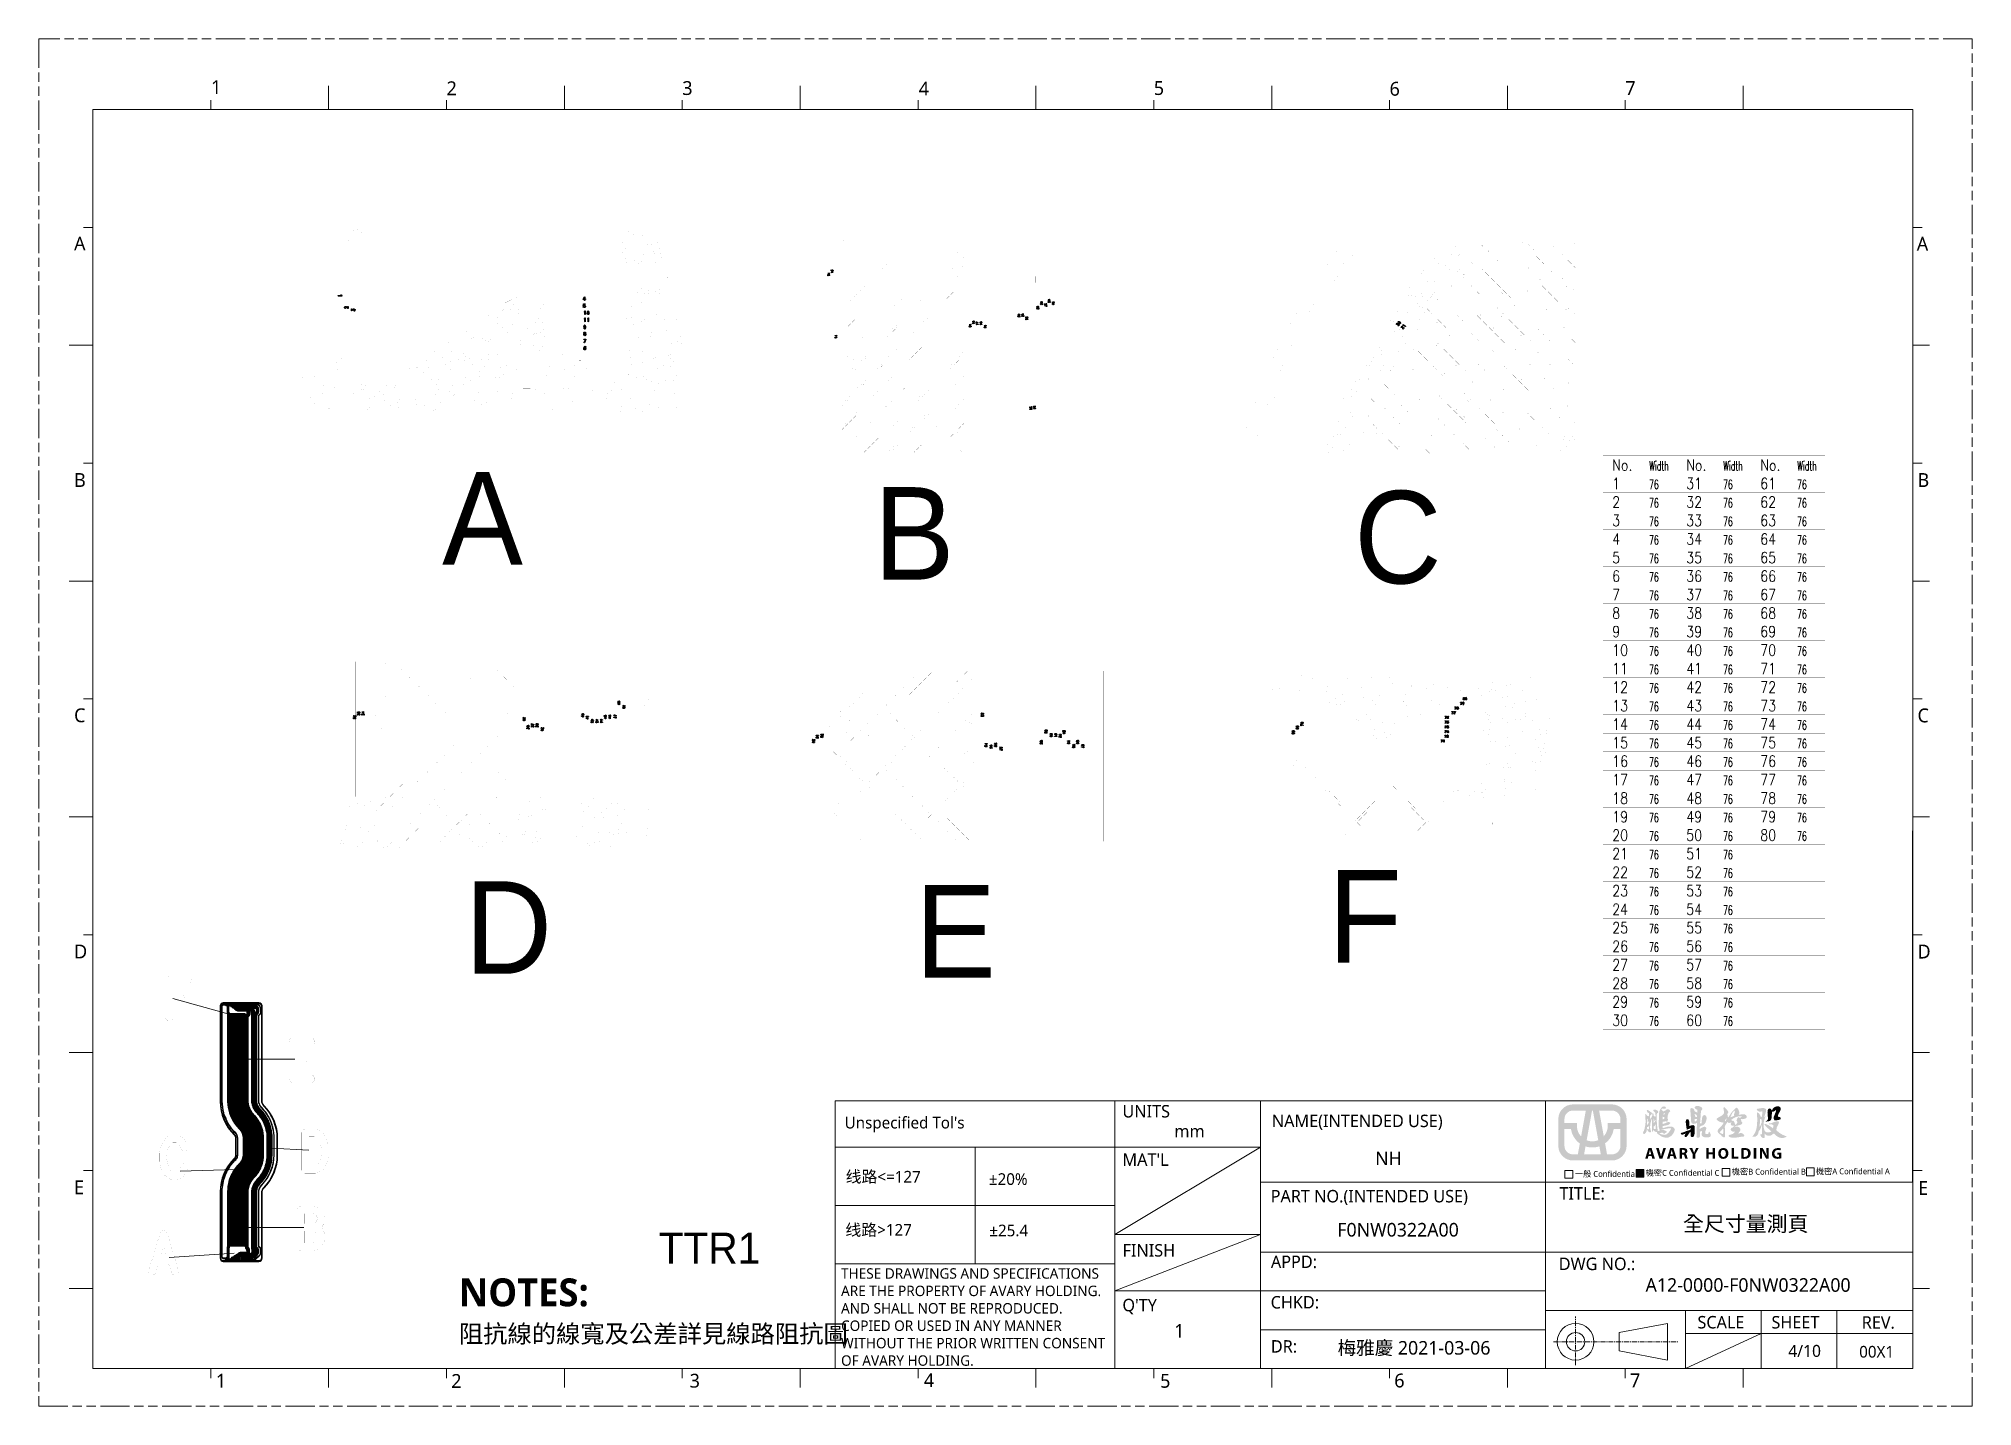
# Model space of a CAD drawing. Extents: x 726 to 4465, y 139 to 737.
# Drawn here: x 3838 to 4465, y 294 to 737 of the extents above; entities outside this region: 1.
import ezdxf

# ---------------------------------------------------------------- set-up
doc = ezdxf.new("R2010")
doc.units = 0
doc.linetypes.add('CENTER', pattern=[50.8, 31.75, -6.35, 6.35, -6.35])
doc.linetypes.add('PHANTOM', pattern=[29.5, 9.5, -1.5, 3, -1.5, 3, -1.5, 9.5])
doc.layers.get('0').update_dxf_attribs({"lineweight": 5})
doc.layers.add('0PAPERF', color=2, linetype='PHANTOM', lineweight=5, plot=False)
for name, color, linetype in [('a_area', 7, 'Continuous'), ('b_area', 6, 'Continuous'), ('bak_bak_ttr1-bcq6716', 11, 'Continuous'), ('bak_outline', 11, 'Continuous'), ('biaozhu1', 8, 'Continuous'), ('biaozhu3', 10, 'Continuous'), ('c_area', 5, 'Continuous'), ('d_area', 4, 'Continuous'), ('e_area', 95, 'Continuous'), ('f_area', 221, 'Continuous'), ('g_area', 1, 'Continuous'), ('OUTLINE', 1, 'Continuous'), ('quyukuang', 9, 'Continuous'), ('图层 1', 7, 'Continuous'), ('鵬鼎', 5, 'Continuous')]:
    doc.layers.add(name, color=color, linetype=linetype)
for name, color, linetype, lineweight in [('DIM', 3, 'Continuous', 5), ('備註', 1, 'Continuous', 5), ('尺寸線', 3, 'Continuous', 5)]:
    doc.layers.add(name, color=color, linetype=linetype, lineweight=lineweight)
doc.styles.get("Standard").update_dxf_attribs({"font": 'txt.shx'})

msp = doc.modelspace()

# ---------------------------------------------------------------- texts
at = {"color": 0}
for s, insert, char_height, width, attachment_point in [('{\\fMicrosoft JhengHei|b0|i0|c136|p0;UNITS}', (4189.69, 391.71), 4.0329, 18.7589, 1), ('{\\fMicrosoft JhengHei|b0|i0|c136|p0;mm}', (4206.52, 385.22), 4.0329, 18.7589, 1), ('{\\fMicrosoft JhengHei|b0|i0|c136|p0;NAME(INTENDED USE)}', (4238.11, 388.59), 4.0329, 79.7591, 1), ('{\\fMicrosoft JhengHei|b0|i0|c136|p18;NH}', (4275.94, 374.43), 4.4124, 74.5152, 5), ("{\\fMicrosoft JhengHei|b0|i0|c136|p0;MAT'L}", (4189.68, 376.02), 4.0329, 18.7589, 1), ('{\\fMicrosoft JhengHei|b0|i0|c136|p0;PART NO.(INTENDED USE)}', (4237.75, 364.18), 4.0329, 81.7361, 1), ('{\\fMicrosoft JhengHei|b0|i0|c136|p0;TITLE:}', (4331.38, 365.09), 4.0329, 18.7589, 1), ('{\\fMicrosoft JhengHei|b0|i0|c136|p18;F0NW0322A00}', (4279.05, 351.25), 4.4124, 74.5152, 5), ('{\\fMicrosoft JhengHei|b0|i0|c136|p0;FINISH}', (4189.72, 346.63), 4.0329, 18.7589, 1), ('{\\fMicrosoft JhengHei|b0|i0|c136|p0;APPD:}', (4237.82, 342.91), 4.0329, 18.7589, 1), ('{\\fMicrosoft JhengHei|b0|i0|c136|p0;DWG NO.:}', (4331.14, 342.24), 4.0329, 32.2534, 1), ('{\\fMicrosoft JhengHei|b0|i0|c136|p18;A12-0000-F0NW0322A00}', (4392.53, 333.34), 4.4124, 74.5152, 5), ("{\\fMicrosoft JhengHei|b0|i0|c136|p0;Q'TY}", (4189.68, 328.88), 4.0329, 13.8287, 1), ('{\\fMicrosoft JhengHei|b0|i0|c136|p0;CHKD:}', (4237.74, 329.79), 4.0329, 18.7589, 1), ('{\\fMicrosoft JhengHei|b0|i0|c136|p0;\\H1.244111x;SCALE} ', (4376.11, 323.33), 3.2416, 18.7498, 1), ('{\\fMicrosoft JhengHei|b0|i0|c136|p0;SHEET}', (4400.11, 323.31), 4.0329, 20.5359, 1), ('{\\fMicrosoft JhengHei|b0|i0|c136|p0;REV.}', (4429.38, 323.26), 4.0329, 20.5359, 1), ('{\\fMicrosoft JhengHei|b0|i0|c136|p0;DR:}', (4237.81, 315.49), 4.0329, 18.7589, 1), ('{\\fMicrosoft JhengHei|b0|i0|c136|p18;梅雅慶 2021-03-06}', (4284.22, 312.76), 4.4124, 74.5152, 5), ('{\\fMicrosoft JhengHei|b0|i0|c136|p0;4/10}', (4405.58, 313.95), 3.89, 20.5359, 1)]:
    msp.add_mtext(s, dxfattribs=dict(at, insert=insert, char_height=char_height, width=width, attachment_point=attachment_point))
at = {"color": 2, "attachment_point": 1}
for s, insert, char_height, width in [('{\\fMicrosoft JhengHei|b0|i0|c136|p18;\\C1;一般 Confidential}', (4336.35, 370.34), 1.9102, 26.1996), ('{\\fMicrosoft JhengHei|b0|i0|c136|p18;\\C1;\\fMicrosoft JhengHei|b0|i0|c136|p18;機密C \\fMicrosoft JhengHei|b0|i0|c136|p18;Confidential C}', (4359.3, 370.67), 1.91018, 24.9468), ('{\\fMicrosoft JhengHei|b0|i0|c136|p18;\\C1;機密B Confidential B}', (4387.21, 371.05), 1.9102, 24.9468), ('{\\fMicrosoft JhengHei|b0|i0|c136|p18;\\C1;機密A Confidential A}', (4414.49, 371.18), 1.9102, 24.9468)]:
    msp.add_mtext(s, dxfattribs=dict(at, insert=insert, char_height=char_height, width=width))
at = {"insert": (4371.44, 355.71), "char_height": 4.9663, "width": 74.091, "attachment_point": 1}
msp.add_mtext('{\\fMicrosoft JhengHei|b0|i0|c136|p0;\\C0;全尺寸量測頁}', dxfattribs=at)
at = {"color": 3, "insert": (4098.46, 338.8), "char_height": 3.38611, "width": 87.3296, "attachment_point": 1}
msp.add_mtext('{\\fMicrosoft JhengHei|b0|i0|c136|p0;THESE DRAWINGS AND SPECIFICATIONS ARE THE PROPERTY OF AVARY HOLDING. AND SHALL NOT BE REPRODUCED. COPIED OR USED IN ANY MANNER WITHOUT THE PRIOR WRITTEN CONSENT OF AVARY HOLDING.}', dxfattribs=at)
at = {"layer": 'biaozhu3'}
for s, height, width, p in [('No.', 3.6, 0.833333, (4348.47, 597.37)), ('Width', 3, 0.6, (4360.47, 597.37)), ('No.', 3.6, 0.833333, (4372.47, 597.37)), ('Width', 3, 0.6, (4384.47, 597.37)), ('No.', 3.6, 0.833333, (4396.47, 597.37)), ('Width', 3, 0.6, (4408.47, 597.37)), ('1', 3.6, 0.833333, (4348.47, 591.37)), ('76', 3, 0.6, (4360.47, 591.37)), ('31', 3.6, 0.833333, (4372.47, 591.37)), ('76', 3, 0.6, (4384.47, 591.37)), ('61', 3.6, 0.833333, (4396.47, 591.37)), ('76', 3, 0.6, (4408.47, 591.37)), ('2', 3.6, 0.833333, (4348.47, 585.37)), ('76', 3, 0.6, (4360.47, 585.37)), ('32', 3.6, 0.833333, (4372.47, 585.37)), ('76', 3, 0.6, (4384.47, 585.37)), ('62', 3.6, 0.833333, (4396.47, 585.37)), ('76', 3, 0.6, (4408.47, 585.37)), ('3', 3.6, 0.833333, (4348.47, 579.37)), ('4', 3.6, 0.833333, (4348.47, 573.37)), ('76', 3, 0.6, (4360.47, 579.37)), ('33', 3.6, 0.833333, (4372.47, 579.37)), ('34', 3.6, 0.833333, (4372.47, 573.37)), ('76', 3, 0.6, (4384.47, 579.37)), ('63', 3.6, 0.833333, (4396.47, 579.37)), ('64', 3.6, 0.833333, (4396.47, 573.37)), ('76', 3, 0.6, (4408.47, 579.37)), ('5', 3.6, 0.833333, (4348.47, 567.37)), ('76', 3, 0.6, (4360.47, 573.37)), ('35', 3.6, 0.833333, (4372.47, 567.37)), ('76', 3, 0.6, (4384.47, 573.37)), ('65', 3.6, 0.833333, (4396.47, 567.37)), ('76', 3, 0.6, (4408.47, 573.37)), ('6', 3.6, 0.833333, (4348.47, 561.37)), ('76', 3, 0.6, (4360.47, 567.37)), ('76', 3, 0.6, (4360.47, 561.37)), ('36', 3.6, 0.833333, (4372.47, 561.37)), ('76', 3, 0.6, (4384.47, 567.37)), ('76', 3, 0.6, (4384.47, 561.37)), ('66', 3.6, 0.833333, (4396.47, 561.37)), ('76', 3, 0.6, (4408.47, 567.37)), ('76', 3, 0.6, (4408.47, 561.37)), ('7', 3.6, 0.833333, (4348.47, 555.37)), ('76', 3, 0.6, (4360.47, 555.37)), ('37', 3.6, 0.833333, (4372.47, 555.37)), ('76', 3, 0.6, (4384.47, 555.37)), ('67', 3.6, 0.833333, (4396.47, 555.37)), ('76', 3, 0.6, (4408.47, 555.37)), ('8', 3.6, 0.833333, (4348.47, 549.37)), ('76', 3, 0.6, (4360.47, 549.37)), ('38', 3.6, 0.833333, (4372.47, 549.37)), ('76', 3, 0.6, (4384.47, 549.37)), ('68', 3.6, 0.833333, (4396.47, 549.37)), ('76', 3, 0.6, (4408.47, 549.37)), ('9', 3.6, 0.833333, (4348.47, 543.37)), ('76', 3, 0.6, (4360.47, 543.37)), ('39', 3.6, 0.833333, (4372.47, 543.37)), ('76', 3, 0.6, (4384.47, 543.37)), ('69', 3.6, 0.833333, (4396.47, 543.37)), ('76', 3, 0.6, (4408.47, 543.37)), ('10', 3.6, 0.833333, (4348.47, 537.37)), ('76', 3, 0.6, (4360.47, 537.37)), ('40', 3.6, 0.833333, (4372.47, 537.37)), ('76', 3, 0.6, (4384.47, 537.37)), ('70', 3.6, 0.833333, (4396.47, 537.37)), ('76', 3, 0.6, (4408.47, 537.37)), ('11', 3.6, 0.833333, (4348.47, 531.37)), ('76', 3, 0.6, (4360.47, 531.37)), ('41', 3.6, 0.833333, (4372.47, 531.37)), ('76', 3, 0.6, (4384.47, 531.37)), ('71', 3.6, 0.833333, (4396.47, 531.37)), ('76', 3, 0.6, (4408.47, 531.37)), ('12', 3.6, 0.833333, (4348.47, 525.37)), ('76', 3, 0.6, (4360.47, 525.37)), ('42', 3.6, 0.833333, (4372.47, 525.37)), ('76', 3, 0.6, (4384.47, 525.37)), ('72', 3.6, 0.833333, (4396.47, 525.37)), ('76', 3, 0.6, (4408.47, 525.37)), ('13', 3.6, 0.833333, (4348.47, 519.37)), ('76', 3, 0.6, (4360.47, 519.37)), ('43', 3.6, 0.833333, (4372.47, 519.37)), ('76', 3, 0.6, (4384.47, 519.37)), ('73', 3.6, 0.833333, (4396.47, 519.37)), ('76', 3, 0.6, (4408.47, 519.37)), ('14', 3.6, 0.833333, (4348.47, 513.37)), ('76', 3, 0.6, (4360.47, 513.37)), ('44', 3.6, 0.833333, (4372.47, 513.37)), ('76', 3, 0.6, (4384.47, 513.37)), ('74', 3.6, 0.833333, (4396.47, 513.37)), ('76', 3, 0.6, (4408.47, 513.37)), ('15', 3.6, 0.833333, (4348.47, 507.37)), ('76', 3, 0.6, (4360.47, 507.37)), ('45', 3.6, 0.833333, (4372.47, 507.37)), ('76', 3, 0.6, (4384.47, 507.37)), ('75', 3.6, 0.833333, (4396.47, 507.37)), ('76', 3, 0.6, (4408.47, 507.37)), ('16', 3.6, 0.833333, (4348.47, 501.37)), ('76', 3, 0.6, (4360.47, 501.37)), ('46', 3.6, 0.833333, (4372.47, 501.37)), ('76', 3, 0.6, (4384.47, 501.37)), ('76', 3.6, 0.833333, (4396.47, 501.37)), ('76', 3, 0.6, (4408.47, 501.37)), ('17', 3.6, 0.833333, (4348.47, 495.37)), ('76', 3, 0.6, (4360.47, 495.37)), ('47', 3.6, 0.833333, (4372.47, 495.37)), ('76', 3, 0.6, (4384.47, 495.37)), ('77', 3.6, 0.833333, (4396.47, 495.37)), ('76', 3, 0.6, (4408.47, 495.37)), ('18', 3.6, 0.833333, (4348.47, 489.37)), ('76', 3, 0.6, (4360.47, 489.37)), ('48', 3.6, 0.833333, (4372.47, 489.37)), ('76', 3, 0.6, (4384.47, 489.37)), ('78', 3.6, 0.833333, (4396.47, 489.37)), ('76', 3, 0.6, (4408.47, 489.37)), ('19', 3.6, 0.833333, (4348.47, 483.37)), ('76', 3, 0.6, (4360.47, 483.37)), ('49', 3.6, 0.833333, (4372.47, 483.37)), ('76', 3, 0.6, (4384.47, 483.37)), ('79', 3.6, 0.833333, (4396.47, 483.37)), ('76', 3, 0.6, (4408.47, 483.37)), ('20', 3.6, 0.833333, (4348.47, 477.37)), ('76', 3, 0.6, (4360.47, 477.37)), ('50', 3.6, 0.833333, (4372.47, 477.37)), ('76', 3, 0.6, (4384.47, 477.37)), ('80', 3.6, 0.833333, (4396.47, 477.37)), ('76', 3, 0.6, (4408.47, 477.37)), ('21', 3.6, 0.833333, (4348.47, 471.37)), ('76', 3, 0.6, (4360.47, 471.37)), ('51', 3.6, 0.833333, (4372.47, 471.37)), ('76', 3, 0.6, (4384.47, 471.37)), ('22', 3.6, 0.833333, (4348.47, 465.37)), ('76', 3, 0.6, (4360.47, 465.37)), ('52', 3.6, 0.833333, (4372.47, 465.37)), ('76', 3, 0.6, (4384.47, 465.37)), ('23', 3.6, 0.833333, (4348.47, 459.37)), ('76', 3, 0.6, (4360.47, 459.37)), ('53', 3.6, 0.833333, (4372.47, 459.37)), ('76', 3, 0.6, (4384.47, 459.37)), ('24', 3.6, 0.833333, (4348.47, 453.37)), ('76', 3, 0.6, (4360.47, 453.37)), ('54', 3.6, 0.833333, (4372.47, 453.37)), ('76', 3, 0.6, (4384.47, 453.37)), ('25', 3.6, 0.833333, (4348.47, 447.37)), ('76', 3, 0.6, (4360.47, 447.37)), ('55', 3.6, 0.833333, (4372.47, 447.37)), ('76', 3, 0.6, (4384.47, 447.37)), ('26', 3.6, 0.833333, (4348.47, 441.37)), ('27', 3.6, 0.833333, (4348.47, 435.37)), ('76', 3, 0.6, (4360.47, 441.37)), ('56', 3.6, 0.833333, (4372.47, 441.37)), ('57', 3.6, 0.833333, (4372.47, 435.37)), ('76', 3, 0.6, (4384.47, 441.37)), ('28', 3.6, 0.833333, (4348.47, 429.37)), ('76', 3, 0.6, (4360.47, 435.37)), ('58', 3.6, 0.833333, (4372.47, 429.37)), ('76', 3, 0.6, (4384.47, 435.37)), ('29', 3.6, 0.833333, (4348.47, 423.37)), ('76', 3, 0.6, (4360.47, 429.37)), ('76', 3, 0.6, (4360.47, 423.37)), ('59', 3.6, 0.833333, (4372.47, 423.37)), ('76', 3, 0.6, (4384.47, 429.37)), ('76', 3, 0.6, (4384.47, 423.37)), ('30', 3.6, 0.833333, (4348.47, 417.37)), ('76', 3, 0.6, (4360.47, 417.37)), ('60', 3.6, 0.833333, (4372.47, 417.37)), ('76', 3, 0.6, (4384.47, 417.37))]:
    msp.add_text(s, height=height, dxfattribs=dict(at, width=width)).set_placement(p)
at = {"layer": 'DIM', "char_height": 4.4855, "width": 2.7309, "attachment_point": 1}
for s, insert in [('{\\fMicrosoft JhengHei|b0|i0|c136|p0;\\C0;1}', (3894.21, 723.9)), ('{\\fMicrosoft JhengHei|b0|i0|c136|p0;\\C0;2}', (3970.55, 723.54)), ('{\\fMicrosoft JhengHei|b0|i0|c136|p0;\\C0;3}', (4046.99, 723.6)), ('{\\fMicrosoft JhengHei|b0|i0|c136|p0;\\C0;4}', (4123.64, 723.44)), ('{\\fMicrosoft JhengHei|b0|i0|c136|p0;\\C0;5}', (4199.85, 723.6)), ('{\\fMicrosoft JhengHei|b0|i0|c136|p0;\\C0;6}', (4276.28, 723.36)), ('{\\fMicrosoft JhengHei|b0|i0|c136|p0;\\C0;7}', (4352.72, 723.63)), ('{\\fMicrosoft JhengHei|b0|i0|c136|p0;\\C0;1}', (3895.77, 304.59)), ('{\\fMicrosoft JhengHei|b0|i0|c136|p0;\\C0;2}', (3972.08, 304.51)), ('{\\fMicrosoft JhengHei|b0|i0|c136|p0;\\C0;3}', (4049.37, 304.59)), ('{\\fMicrosoft JhengHei|b0|i0|c136|p0;\\C0;4}', (4125.3, 304.75)), ('{\\fMicrosoft JhengHei|b0|i0|c136|p0;\\C0;5}', (4201.9, 304.55)), ('{\\fMicrosoft JhengHei|b0|i0|c136|p0;\\C0;6}', (4277.81, 304.65)), ('{\\fMicrosoft JhengHei|b0|i0|c136|p0;\\C0;7}', (4354.24, 304.7))]:
    msp.add_mtext(s, dxfattribs=dict(at, insert=insert))
at = {"layer": 'DIM', "linetype": 'Continuous', "insert": (3974.53, 335.5), "char_height": 5.779, "width": 148.4791, "attachment_point": 1}
msp.add_mtext('{\\fMicrosoft JhengHei|b1|i0|c136|p18;\\H1.56250x;\\C1;NOTES:}\\P{\\fMicrosoft JhengHei|b0|i0|c136|p18;阻抗線的線寬及公差詳見線路阻抗圖}', dxfattribs=at)
at = {"layer": 'OUTLINE', "color": 2, "linetype": 'Continuous', "lineweight": 0, "insert": (4428.55, 313.62), "char_height": 3.775, "width": 9.1503, "attachment_point": 1}
msp.add_mtext('{\\fMicrosoft JhengHei|b0|i0|c136|p0;\\C0;00X1}', dxfattribs=at)
at = {"layer": '備註', "color": 2, "lineweight": 0, "ltscale": 2, "insert": (4099.61, 387.89), "char_height": 3.7757, "attachment_point": 1}
msp.add_mtext("{\\fMicrosoft JhengHei|b0|i0|c136|p0;\\C0;Unspecified Tol's }", dxfattribs=at)
at = {"layer": '尺寸線', "linetype": 'Continuous', "attachment_point": 1}
for s, insert, char_height, width in [('{\\fPMingLiU|b0|i0|c136|p0;A}', (3969.13, 596.88), 30, 26120.6303), ('{\\fPMingLiU|b0|i0|c136|p0;B}', (4109.07, 592.01), 30, 26120.6303), ('{\\fPMingLiU|b0|i0|c136|p0;C}', (4264.83, 590.79), 30, 26120.6303), ('{\\fPMingLiU|b0|i0|c136|p0;D}', (3976.43, 464.24), 30, 26120.6303), ('{\\fPMingLiU|b0|i0|c136|p0;F}', (4256.32, 467.89), 30, 26120.6303), ('{\\fPMingLiU|b0|i0|c136|p0;E}', (4122.46, 463.02), 30, 26120.6303), ('{\\fPMingLiU|b0|i0|c136|p0;TTR1}', (4039.32, 350.36), 10.08, 8776.5318)]:
    msp.add_mtext(s, dxfattribs=dict(at, insert=insert, char_height=char_height, width=width))
at = {"layer": '鵬鼎', "char_height": 4.4855, "width": 8.4608, "attachment_point": 1}
for s, insert in [('{\\fMicrosoft JhengHei|b0|i0|c136|p0;\\C0;A}', (3849.79, 673.21)), ('{\\fMicrosoft JhengHei|b0|i0|c136|p0;\\C0;A}', (4447.21, 673.12)), ('{\\fMicrosoft JhengHei|b0|i0|c136|p0;\\C0;B}', (3849.79, 596.55)), ('{\\fMicrosoft JhengHei|b0|i0|c136|p0;\\C0;B}', (4447.45, 596.54)), ('{\\fMicrosoft JhengHei|b0|i0|c136|p0;\\C0;C}', (3849.79, 520.29)), ('{\\fMicrosoft JhengHei|b0|i0|c136|p0;\\C0;C}', (4447.45, 520.24)), ('{\\fMicrosoft JhengHei|b0|i0|c136|p0;\\C0;D}', (3849.79, 443.71)), ('{\\fMicrosoft JhengHei|b0|i0|c136|p0;\\C0;D}', (4447.45, 443.69)), ('{\\fMicrosoft JhengHei|b0|i0|c136|p0;\\C0;E}', (3849.79, 367.26)), ('{\\fMicrosoft JhengHei|b0|i0|c136|p0;\\C0;E}', (4447.67, 367.08))]:
    msp.add_mtext(s, dxfattribs=dict(at, insert=insert))
at = {"layer": '鵬鼎', "color": 0, "insert": (4206.5, 320.72), "char_height": 4.4124, "width": 4.3687, "attachment_point": 1}
msp.add_mtext('{\\fMicrosoft JhengHei|b0|i0|c136|p0;1}', dxfattribs=at)

# ---------------------------------------------------------------- blocks, each defined once
blk = doc.blocks.new('PAD_R4')
at = {"layer": 'd_area', "const_width": 0.5}
blk.add_lwpolyline([(0.25, 0, 1), (-0.25, 0, 1)], format="xyb", close=True, dxfattribs=at)
blk = doc.blocks.new('6')
at = {"layer": '图层 1', "true_color": 0xf50613}
h = blk.add_hatch(color=1, dxfattribs=at)
h.dxf.hatch_style = 2
edge = h.paths.add_edge_path()
edge.add_spline(control_points=[(-0.84, 7.1), (-0.84, 7.1), (0.89, -2.45), (0.89, -2.45), (0.31, -2.7), (-0.33, -2.83), (-1.01, -2.83), (-1.66, -2.83), (-2.28, -2.71), (-2.84, -2.48), (-2.84, -2.48), (-1.11, 7.1), (-1.11, 7.1), (-1.11, 7.1), (-0.84, 7.1), (-0.84, 7.1)], knot_values=[0, 0, 0, 0, 1, 1, 1, 2, 2, 2, 3, 3, 3, 4, 4, 4, 5, 5, 5, 5], degree=3, periodic=1)
edge = h.paths.add_edge_path()
edge.add_spline(control_points=[(5.31, 9.08), (5.31, 9.08), (-7.25, 9.08), (-7.25, 9.08), (-9.86, 9.08), (-11.98, 6.96), (-11.98, 4.35), (-11.98, 4.35), (-11.98, -4.27), (-11.98, -4.27), (-11.98, -6.88), (-9.86, -9), (-7.25, -9), (-7.25, -9), (5.31, -9), (5.31, -9), (7.91, -9), (10.04, -6.88), (10.04, -4.27), (10.04, -4.27), (10.04, 4.35), (10.04, 4.35), (10.04, 6.96), (7.91, 9.08), (5.31, 9.08)], knot_values=[0, 0, 0, 0, 0.352778, 0.352778, 0.352778, 0.705556, 0.705556, 0.705556, 1.058334, 1.058334, 1.058334, 1.411112, 1.411112, 1.411112, 1.76389, 1.76389, 1.76389, 2.116668, 2.116668, 2.116668, 2.469446, 2.469446, 2.469446, 2.822224, 2.822224, 2.822224, 2.822224], degree=3, periodic=0)
edge.add_line((5.31, 9.08), (5.31, 9.08))
edge = h.paths.add_edge_path()
edge.add_spline(control_points=[(8.06, 4.35), (8.06, 4.35), (8.06, 3.12), (8.06, 3.12), (8.06, 3.12), (3.96, 3.12), (3.96, 3.12), (3.96, 3.12), (3.96, 2.13), (3.96, 2.13), (3.96, 0.86), (3.47, -0.31), (2.68, -1.19), (2.68, -1.19), (1.17, 7.1), (1.17, 7.1), (1.17, 7.1), (5.31, 7.1), (5.31, 7.1), (6.82, 7.1), (8.06, 5.87), (8.06, 4.35)], knot_values=[0, 0, 0, 0, 0.352778, 0.352778, 0.352778, 0.705556, 0.705556, 0.705556, 1.058334, 1.058334, 1.058334, 1.411112, 1.411112, 1.411112, 1.76389, 1.76389, 1.76389, 2.116668, 2.116668, 2.116668, 2.469446, 2.469446, 2.469446, 2.469446], degree=3, periodic=0)
edge.add_line((8.06, 4.35), (8.06, 4.35))
edge = h.paths.add_edge_path()
edge.add_spline(control_points=[(-1.01, -4.81), (-0.22, -4.81), (0.54, -4.67), (1.25, -4.43), (1.25, -4.43), (1.72, -7.02), (1.72, -7.02), (1.72, -7.02), (-3.67, -7.02), (-3.67, -7.02), (-3.67, -7.02), (-3.2, -4.45), (-3.2, -4.45), (-2.51, -4.68), (-1.78, -4.81), (-1.01, -4.81)], knot_values=[0, 0, 0, 0, 0.352778, 0.352778, 0.352778, 0.705556, 0.705556, 0.705556, 1.058334, 1.058334, 1.058334, 1.411112, 1.411112, 1.411112, 1.76389, 1.76389, 1.76389, 1.76389], degree=3, periodic=0)
edge.add_line((-1.01, -4.81), (-1.01, -4.81))
edge = h.paths.add_edge_path()
edge.add_spline(control_points=[(-7.25, 7.1), (-7.25, 7.1), (-3.12, 7.1), (-3.12, 7.1), (-3.12, 7.1), (-4.63, -1.25), (-4.63, -1.25), (-5.46, -0.37), (-5.98, 0.82), (-5.98, 2.13), (-5.98, 2.13), (-5.98, 3.12), (-5.98, 3.12), (-5.98, 3.12), (-10, 3.12), (-10, 3.12), (-10, 3.12), (-10, 4.35), (-10, 4.35), (-10, 5.87), (-8.77, 7.1), (-7.25, 7.1)], knot_values=[0, 0, 0, 0, 0.352778, 0.352778, 0.352778, 0.705556, 0.705556, 0.705556, 1.058334, 1.058334, 1.058334, 1.411112, 1.411112, 1.411112, 1.76389, 1.76389, 1.76389, 2.116668, 2.116668, 2.116668, 2.469446, 2.469446, 2.469446, 2.469446], degree=3, periodic=0)
edge.add_line((-7.25, 7.1), (-7.25, 7.1))
edge = h.paths.add_edge_path()
edge.add_spline(control_points=[(-10, -4.27), (-10, -4.27), (-10, 1.14), (-10, 1.14), (-10, 1.14), (-7.89, 1.14), (-7.89, 1.14), (-7.61, -0.77), (-6.55, -2.44), (-5.04, -3.52), (-5.04, -3.52), (-5.68, -7.02), (-5.68, -7.02), (-5.68, -7.02), (-7.25, -7.02), (-7.25, -7.02), (-8.77, -7.02), (-10, -5.79), (-10, -4.27)], knot_values=[0, 0, 0, 0, 0.352778, 0.352778, 0.352778, 0.705556, 0.705556, 0.705556, 1.058334, 1.058334, 1.058334, 1.411112, 1.411112, 1.411112, 1.76389, 1.76389, 1.76389, 2.116668, 2.116668, 2.116668, 2.116668], degree=3, periodic=0)
edge.add_line((-10, -4.27), (-10, -4.27))
edge = h.paths.add_edge_path()
edge.add_spline(control_points=[(5.31, -7.02), (5.31, -7.02), (3.73, -7.02), (3.73, -7.02), (3.73, -7.02), (3.09, -3.47), (3.09, -3.47), (4.56, -2.39), (5.6, -0.75), (5.87, 1.14), (5.87, 1.14), (8.06, 1.14), (8.06, 1.14), (8.06, 1.14), (8.06, -4.27), (8.06, -4.27), (8.06, -5.79), (6.82, -7.02), (5.31, -7.02)], knot_values=[0, 0, 0, 0, 0.352778, 0.352778, 0.352778, 0.705556, 0.705556, 0.705556, 1.058334, 1.058334, 1.058334, 1.411112, 1.411112, 1.411112, 1.76389, 1.76389, 1.76389, 2.116668, 2.116668, 2.116668, 2.116668], degree=3, periodic=0)
edge.add_line((5.31, -7.02), (5.31, -7.02))
at = {"layer": '图层 1', "true_color": 0x000099}
h = blk.add_hatch(color=174, dxfattribs=at)
h.dxf.hatch_style = 2
edge = h.paths.add_edge_path()
edge.add_spline(control_points=[(21.7, 4.45), (21.7, 4.45), (21.7, 4.7), (21.7, 4.7), (21.7, 4.7), (21.7, 4.95), (21.7, 4.95), (21.7, 4.95), (21.7, 5.15), (21.7, 5.15), (21.73, 5.12), (21.77, 5.09), (21.81, 5.06), (21.86, 5.03), (21.91, 5.01), (21.97, 5.01), (22.03, 4.98), (22.09, 4.97), (22.13, 4.97), (22.13, 4.97), (22.24, 4.97), (22.24, 4.97), (22.24, 4.97), (22.24, 4.88), (22.24, 4.88), (22.24, 4.88), (22.24, 4.74), (22.24, 4.74), (22.24, 4.74), (22.24, 4.61), (22.24, 4.61), (22.24, 4.61), (22.24, 4.52), (22.24, 4.52), (22.24, 4.52), (22.2, 4.52), (22.2, 4.52), (22.14, 4.49), (22.08, 4.44), (22.02, 4.38), (21.93, 4.35), (21.82, 4.31), (21.7, 4.25), (21.7, 4.25), (21.7, 4.45), (21.7, 4.45)], knot_values=[0, 0, 0, 0, 1, 1, 1, 2, 2, 2, 3, 3, 3, 4, 4, 4, 5, 5, 5, 6, 6, 6, 7, 7, 7, 8, 8, 8, 9, 9, 9, 10, 10, 10, 11, 11, 11, 12, 12, 12, 13, 13, 13, 14, 14, 14, 15, 15, 15, 15], degree=3, periodic=1)
edge = h.paths.add_edge_path()
edge.add_spline(control_points=[(16.6, 4.04), (16.6, 4.21), (16.61, 4.34), (16.64, 4.43), (16.67, 4.46), (16.72, 4.44), (16.78, 4.38), (16.81, 4.35), (16.84, 4.28), (16.87, 4.16), (16.87, 4.16), (16.87, 3.88), (16.87, 3.88), (16.84, 3.82), (16.82, 3.78), (16.82, 3.75), (16.82, 3.63), (16.81, 3.52), (16.8, 3.43), (16.78, 3.34), (16.81, 3.32), (16.87, 3.36), (16.93, 3.41), (16.99, 3.46), (17.05, 3.52), (17.11, 3.58), (17.17, 3.63), (17.23, 3.66), (17.23, 3.66), (17.23, 3.59), (17.23, 3.59), (17.23, 3.59), (17.23, 3.5), (17.23, 3.5), (17.23, 3.5), (17.23, 3.39), (17.23, 3.39), (17.23, 3.39), (17.23, 3.3), (17.23, 3.3), (17.17, 3.27), (17.12, 3.22), (17.09, 3.16), (17.06, 3.07), (17.03, 2.97), (16.98, 2.85), (16.93, 2.72), (16.88, 2.63), (16.82, 2.57), (16.79, 2.48), (16.76, 2.42), (16.73, 2.39), (16.7, 2.48), (16.67, 2.61), (16.64, 2.78), (16.61, 2.94), (16.6, 3.15), (16.6, 3.41), (16.6, 3.41), (16.6, 4.04), (16.6, 4.04)], knot_values=[0, 0, 0, 0, 1, 1, 1, 2, 2, 2, 3, 3, 3, 4, 4, 4, 5, 5, 5, 6, 6, 6, 7, 7, 7, 8, 8, 8, 9, 9, 9, 10, 10, 10, 11, 11, 11, 12, 12, 12, 13, 13, 13, 14, 14, 14, 15, 15, 15, 16, 16, 16, 17, 17, 17, 18, 18, 18, 19, 19, 19, 20, 20, 20, 20], degree=3, periodic=1)
edge = h.paths.add_edge_path()
edge.add_spline(control_points=[(18.72, 4.06), (18.72, 4.34), (18.74, 4.49), (18.79, 4.52), (18.83, 4.55), (18.88, 4.49), (18.95, 4.34), (18.91, 4.19), (18.88, 4.04), (18.85, 3.91), (18.82, 3.77), (18.84, 3.7), (18.9, 3.7), (18.93, 3.73), (18.99, 3.79), (19.08, 3.88), (19.17, 3.97), (19.25, 4.05), (19.31, 4.11), (19.31, 4.11), (19.31, 4.06), (19.31, 4.06), (19.31, 4.06), (19.35, 4.02), (19.35, 4.02), (19.35, 4.02), (19.35, 3.97), (19.35, 3.97), (19.35, 3.97), (19.4, 3.93), (19.4, 3.93), (19.37, 3.9), (19.33, 3.84), (19.28, 3.75), (19.24, 3.66), (19.17, 3.55), (19.08, 3.43), (18.99, 3.31), (18.92, 3.22), (18.88, 3.16), (18.83, 3.1), (18.78, 3.07), (18.72, 3.07), (18.72, 3.07), (18.72, 4.06), (18.72, 4.06)], knot_values=[0, 0, 0, 0, 1, 1, 1, 2, 2, 2, 3, 3, 3, 4, 4, 4, 5, 5, 5, 6, 6, 6, 7, 7, 7, 8, 8, 8, 9, 9, 9, 10, 10, 10, 11, 11, 11, 12, 12, 12, 13, 13, 13, 14, 14, 14, 15, 15, 15, 15], degree=3, periodic=1)
edge = h.paths.add_edge_path()
edge.add_spline(control_points=[(25.27, 1.54), (25.12, 1.71), (24.91, 1.84), (24.64, 1.9), (24.34, 1.96), (24.07, 1.97), (23.83, 1.94), (23.58, 1.91), (23.37, 1.88), (23.19, 1.85), (22.76, 1.72), (22.15, 1.58), (22.15, 1.58), (22.12, 1.58), (22.09, 1.57), (22.04, 1.56), (22, 1.54), (21.94, 1.53), (21.88, 1.51), (21.82, 1.5), (21.77, 1.48), (21.72, 1.47), (21.68, 1.45), (21.64, 1.43), (21.61, 1.4), (21.61, 1.4), (21.61, 1.56), (21.61, 1.56), (21.61, 1.56), (21.61, 1.76), (21.61, 1.76), (21.64, 1.82), (21.66, 1.88), (21.68, 1.94), (21.69, 2), (21.7, 2.06), (21.7, 2.12), (21.7, 2.12), (21.79, 2.12), (21.79, 2.12), (21.82, 2.12), (21.87, 2.13), (21.93, 2.14), (21.99, 2.16), (22.04, 2.17), (22.09, 2.17), (22.11, 2.17), (22.12, 2.17), (22.14, 2.18), (22.14, 2.18), (22.15, 2.21), (22.15, 2.21), (22.15, 2.21), (22.53, 2.26), (22.68, 2.29), (22.84, 2.32), (23.19, 2.39), (23.19, 2.39), (23.37, 2.45), (23.56, 2.54), (23.76, 2.66), (23.95, 2.79), (24.07, 2.92), (24.1, 3.07), (24.16, 3.19), (24.08, 3.28), (23.87, 3.34), (23.71, 3.36), (23.53, 3.37), (23.35, 3.38), (23.14, 3.36), (22.94, 3.21), (22.75, 3.14), (22.55, 3.06), (22.15, 2.89), (22.15, 2.89), (22.09, 2.89), (22.03, 2.88), (21.97, 2.85), (21.91, 2.81), (21.86, 2.79), (21.81, 2.75), (21.77, 2.72), (21.73, 2.71), (21.7, 2.71), (21.7, 2.71), (21.7, 2.87), (21.7, 2.87), (21.7, 2.87), (21.7, 3.09), (21.7, 3.09), (21.7, 3.09), (21.7, 3.34), (21.7, 3.34), (21.7, 3.34), (21.7, 3.48), (21.7, 3.48), (21.7, 3.48), (22.36, 3.6), (22.6, 3.61), (22.84, 3.62), (22.93, 3.53), (23.04, 3.53), (23.15, 3.53), (23.26, 3.61), (23.26, 3.61), (23.28, 3.73), (23.3, 3.88), (23.33, 4.04), (23.36, 4.21), (23.36, 4.34), (23.33, 4.43), (23.3, 4.49), (23.25, 4.52), (23.19, 4.52), (23.19, 4.64), (23.21, 4.8), (23.24, 5.01), (23.24, 5.22), (23.28, 5.47), (23.37, 5.76), (23.46, 6.05), (23.57, 6.27), (23.69, 6.44), (23.81, 6.6), (23.92, 6.7), (24.01, 6.73), (24.07, 6.76), (24.1, 6.84), (24.1, 6.96), (24.07, 7.08), (23.96, 7.21), (23.78, 7.36), (23.6, 7.51), (23.42, 7.57), (23.24, 7.54), (23.06, 7.51), (22.92, 7.44), (22.83, 7.32), (22.8, 7.29), (22.76, 7.26), (22.7, 7.23), (22.61, 7.2), (22.5, 7.14), (22.38, 7.05), (22.23, 6.99), (22.12, 6.94), (22.06, 6.89), (22, 6.84), (21.97, 6.81), (21.97, 6.78), (21.97, 6.81), (21.93, 6.84), (21.84, 6.89), (21.75, 6.94), (21.63, 7.02), (21.48, 7.14), (21.32, 7.26), (21.25, 7.37), (21.25, 7.48), (21.25, 7.58), (21.3, 7.66), (21.39, 7.73), (21.45, 7.75), (21.52, 7.77), (21.61, 7.77), (21.67, 7.77), (21.77, 7.75), (21.91, 7.73), (22.04, 7.69), (22.16, 7.68), (22.27, 7.68), (22.37, 7.68), (22.47, 7.69), (22.56, 7.73), (22.65, 7.82), (22.7, 7.92), (22.7, 8.04), (22.7, 8.16), (22.59, 8.27), (22.38, 8.36), (22.2, 8.42), (22.02, 8.43), (21.84, 8.4), (21.66, 8.37), (21.54, 8.31), (21.48, 8.22), (21.3, 8.04), (21.12, 7.83), (20.96, 7.59), (20.79, 7.35), (20.67, 7.07), (20.59, 6.75), (20.52, 6.44), (20.48, 6.13), (20.48, 5.83), (20.48, 5.83), (20.48, 4.97), (20.48, 4.97), (20.48, 4.88), (20.47, 4.65), (20.44, 4.29), (20.41, 3.93), (20.39, 3.43), (20.39, 2.8), (20.36, 2.2), (20.39, 1.73), (20.48, 1.4), (20.54, 1.08), (20.63, 0.88), (20.74, 0.82), (20.81, 0.78), (20.86, 0.76), (20.86, 0.76), (20.62, 0.74), (20.13, 0.41), (20.13, 0.41), (20.13, 0.41), (20.08, 0.57), (20.08, 0.63), (20.04, 0.78), (20, 1.11), (19.94, 1.6), (19.88, 2.1), (19.82, 2.75), (19.76, 3.57), (19.7, 4.38), (19.68, 5), (19.71, 5.42), (19.74, 5.84), (19.8, 6.1), (19.89, 6.19), (20.13, 6.28), (20.26, 6.44), (20.26, 6.66), (20.26, 6.89), (20.08, 7.08), (19.74, 7.25), (19.39, 7.42), (19.12, 7.47), (18.92, 7.41), (18.73, 7.35), (18.64, 7.23), (18.67, 7.05), (18.7, 7.02), (18.73, 6.97), (18.74, 6.91), (18.76, 6.85), (18.81, 6.79), (18.9, 6.73), (18.96, 6.64), (19.02, 6.58), (19.08, 6.55), (19.17, 6.49), (19.25, 6.44), (19.31, 6.42), (19.31, 6.35), (19.31, 6.27), (19.33, 6.17), (19.34, 6.06), (19.35, 5.93), (19.35, 5.78), (19.35, 5.63), (19.36, 5.5), (19.37, 5.4), (19.39, 5.29), (19.4, 5.21), (19.4, 5.15), (19.31, 5.18), (19.22, 5.21), (19.13, 5.24), (19.13, 5.24), (18.85, 5.24), (18.85, 5.24), (18.82, 5.3), (18.8, 5.37), (18.79, 5.44), (18.77, 5.52), (18.76, 5.62), (18.74, 5.74), (18.73, 5.86), (18.7, 5.96), (18.65, 6.05), (18.61, 6.14), (18.57, 6.23), (18.54, 6.33), (18.51, 6.35), (18.49, 6.37), (18.47, 6.37), (18.46, 6.37), (18.43, 6.33), (18.4, 6.23), (18.37, 6.14), (18.36, 6.02), (18.36, 5.87), (18.36, 5.87), (18.36, 5.51), (18.36, 5.51), (18.24, 5.3), (18.13, 5.09), (18.04, 4.88), (17.92, 4.67), (17.8, 4.44), (17.68, 4.2), (17.68, 4.26), (17.67, 4.34), (17.66, 4.45), (17.64, 4.55), (17.63, 4.67), (17.63, 4.81), (17.63, 4.95), (17.63, 5.06), (17.61, 5.15), (17.6, 5.24), (17.59, 5.33), (17.59, 5.42), (17.68, 5.48), (17.79, 5.57), (17.91, 5.69), (18.03, 5.81), (18.12, 5.95), (18.18, 6.1), (18.24, 6.25), (18.21, 6.37), (18.09, 6.46), (17.97, 6.55), (17.83, 6.63), (17.68, 6.69), (17.44, 6.93), (17.2, 7.1), (16.96, 7.21), (16.72, 7.31), (16.58, 7.28), (16.55, 7.12), (16.52, 6.95), (16.58, 6.78), (16.73, 6.6), (16.88, 6.42), (17.05, 6.31), (17.23, 6.28), (17.23, 6.28), (17.23, 6.05), (17.23, 6.05), (17.23, 6.05), (17.23, 5.74), (17.23, 5.74), (17.23, 5.74), (17.23, 5.42), (17.23, 5.42), (17.23, 5.42), (17.23, 5.26), (17.23, 5.26), (17.23, 5.25), (17.21, 5.25), (17.16, 5.29), (17.12, 5.31), (17.05, 5.34), (16.96, 5.35), (16.87, 5.37), (16.76, 5.39), (16.64, 5.42), (16.61, 5.45), (16.58, 5.5), (16.55, 5.56), (16.52, 5.59), (16.49, 5.63), (16.46, 5.69), (16.4, 5.75), (16.35, 5.81), (16.32, 5.87), (16.29, 5.9), (16.26, 5.93), (16.23, 5.96), (16.14, 5.99), (16.08, 5.95), (16.05, 5.83), (16.02, 5.68), (16.02, 5.44), (16.05, 5.1), (16.08, 4.77), (16.11, 4.41), (16.14, 4.02), (16.14, 4.02), (16.14, 3.25), (16.14, 3.25), (16.11, 2.95), (16.07, 2.59), (16.01, 2.17), (15.92, 1.75), (15.84, 1.38), (15.78, 1.08), (15.69, 0.78), (15.63, 0.56), (15.6, 0.4), (15.57, 0.4), (15.55, 0.42), (15.53, 0.45), (15.52, 0.48), (15.5, 0.51), (15.47, 0.54), (15.44, 0.48), (15.42, 0.43), (15.42, 0.4), (15.36, 0.13), (15.35, -0.09), (15.38, -0.27), (15.41, -0.48), (15.51, -0.56), (15.69, -0.5), (15.87, -0.44), (16.04, -0.3), (16.19, -0.09), (16.31, 0.12), (16.4, 0.3), (16.46, 0.45), (16.46, 0.45), (16.46, 0.54), (16.46, 0.54), (16.46, 0.57), (16.48, 0.63), (16.51, 0.72), (16.51, 0.78), (16.51, 0.84), (16.53, 0.9), (16.54, 0.96), (16.55, 1.02), (16.55, 1.08), (16.58, 1.02), (16.64, 0.92), (16.73, 0.79), (16.82, 0.65), (16.94, 0.5), (17.09, 0.34), (17.24, 0.17), (17.38, 0.07), (17.5, 0.04), (17.62, 0.01), (17.71, 0.04), (17.77, 0.13), (17.8, 0.13), (17.83, 0.16), (17.86, 0.22), (17.86, 0.22), (17.86, 0.4), (17.86, 0.4), (17.89, 0.47), (17.89, 0.54), (17.86, 0.63), (17.83, 0.69), (17.8, 0.75), (17.77, 0.81), (17.71, 0.93), (17.66, 1.16), (17.63, 1.49), (17.6, 1.79), (17.63, 2.2), (17.7, 2.71), (17.78, 3.22), (17.88, 3.64), (18, 3.97), (18.09, 4.28), (18.18, 4.49), (18.27, 4.61), (18.24, 4.49), (18.22, 4.35), (18.22, 4.2), (18.22, 4.2), (18.22, 3.7), (18.22, 3.7), (18.22, 3.7), (18.22, 3.21), (18.22, 3.21), (18.22, 3.06), (18.22, 2.88), (18.2, 2.66), (18.18, 2.45), (18.18, 2.21), (18.18, 1.92), (18.18, 1.92), (18.18, 1.17), (18.18, 1.17), (18.18, 0.96), (18.18, 0.79), (18.2, 0.65), (18.22, 0.52), (18.25, 0.4), (18.31, 0.31), (18.37, 0.22), (18.43, 0.21), (18.49, 0.27), (18.55, 0.3), (18.58, 0.38), (18.58, 0.5), (18.58, 0.62), (18.57, 0.72), (18.54, 0.81), (18.63, 0.78), (18.72, 0.72), (18.81, 0.63), (18.9, 0.54), (19.02, 0.45), (19.17, 0.36), (19.29, 0.27), (19.41, 0.21), (19.53, 0.18), (19.65, 0.15), (19.77, 0.13), (19.89, 0.13), (19.83, 0.01), (19.82, -0.09), (19.85, -0.18), (19.9, -0.29), (20.01, -0.39), (20.18, -0.5), (20.18, -0.5), (20.18, -0.5), (20.19, -0.5), (20.41, -0.67), (20.77, -0.88), (20.91, -1), (20.94, -1.02), (20.98, -1.04), (21.02, -1.07), (21.02, -1.08), (21.02, -1.08), (21.02, -1.09), (21.08, -1.12), (21.16, -1.16), (21.25, -1.22), (21.34, -1.25), (21.45, -1.3), (21.57, -1.36), (21.9, -1.51), (22.29, -1.61), (22.74, -1.67), (23.19, -1.7), (23.66, -1.57), (24.14, -1.27), (24.59, -0.94), (24.93, -0.56), (25.16, -0.14), (25.38, 0.29), (25.53, 0.66), (25.59, 0.99), (25.53, 1.17), (25.42, 1.35), (25.27, 1.54)], knot_values=[0, 0, 0, 0, 0.352778, 0.352778, 0.352778, 0.705556, 0.705556, 0.705556, 1.058334, 1.058334, 1.058334, 1.411112, 1.411112, 1.411112, 1.76389, 1.76389, 1.76389, 2.116668, 2.116668, 2.116668, 2.469446, 2.469446, 2.469446, 2.822224, 2.822224, 2.822224, 3.175002, 3.175002, 3.175002, 3.52778, 3.52778, 3.52778, 3.880558, 3.880558, 3.880558, 4.233336, 4.233336, 4.233336, 4.586114, 4.586114, 4.586114, 4.938892, 4.938892, 4.938892, 5.29167, 5.29167, 5.29167, 5.644448, 5.644448, 5.644448, 5.997226, 5.997226, 5.997226, 6.350004, 6.350004, 6.350004, 6.702782, 6.702782, 6.702782, 7.05556, 7.05556, 7.05556, 7.408338, 7.408338, 7.408338, 7.761116, 7.761116, 7.761116, 8.113894, 8.113894, 8.113894, 8.466672, 8.466672, 8.466672, 8.81945, 8.81945, 8.81945, 9.172228, 9.172228, 9.172228, 9.525006, 9.525006, 9.525006, 9.877784, 9.877784, 9.877784, 10.230562, 10.230562, 10.230562, 10.58334, 10.58334, 10.58334, 10.936118, 10.936118, 10.936118, 11.288896, 11.288896, 11.288896, 11.641674, 11.641674, 11.641674, 11.994452, 11.994452, 11.994452, 12.34723, 12.34723, 12.34723, 12.700008, 12.700008, 12.700008, 13.052786, 13.052786, 13.052786, 13.405564, 13.405564, 13.405564, 13.758342, 13.758342, 13.758342, 14.11112, 14.11112, 14.11112, 14.463898, 14.463898, 14.463898, 14.816676, 14.816676, 14.816676, 15.169454, 15.169454, 15.169454, 15.522232, 15.522232, 15.522232, 15.87501, 15.87501, 15.87501, 16.227788, 16.227788, 16.227788, 16.580566, 16.580566, 16.580566, 16.933344, 16.933344, 16.933344, 17.286123, 17.286123, 17.286123, 17.638901, 17.638901, 17.638901, 17.991679, 17.991679, 17.991679, 18.344457, 18.344457, 18.344457, 18.697235, 18.697235, 18.697235, 19.050013, 19.050013, 19.050013, 19.402791, 19.402791, 19.402791, 19.755569, 19.755569, 19.755569, 20.108347, 20.108347, 20.108347, 20.461125, 20.461125, 20.461125, 20.813903, 20.813903, 20.813903, 21.166681, 21.166681, 21.166681, 21.519459, 21.519459, 21.519459, 21.872237, 21.872237, 21.872237, 22.225015, 22.225015, 22.225015, 22.577793, 22.577793, 22.577793, 22.930571, 22.930571, 22.930571, 23.283349, 23.283349, 23.283349, 23.636127, 23.636127, 23.636127, 23.988905, 23.988905, 23.988905, 24.341683, 24.341683, 24.341683, 24.694461, 24.694461, 24.694461, 25.047239, 25.047239, 25.047239, 25.400017, 25.400017, 25.400017, 25.752795, 25.752795, 25.752795, 26.105573, 26.105573, 26.105573, 26.458351, 26.458351, 26.458351, 26.811129, 26.811129, 26.811129, 27.163907, 27.163907, 27.163907, 27.516685, 27.516685, 27.516685, 27.869463, 27.869463, 27.869463, 28.222241, 28.222241, 28.222241, 28.575019, 28.575019, 28.575019, 28.927797, 28.927797, 28.927797, 29.280575, 29.280575, 29.280575, 29.633353, 29.633353, 29.633353, 29.986131, 29.986131, 29.986131, 30.338909, 30.338909, 30.338909, 30.691687, 30.691687, 30.691687, 31.044465, 31.044465, 31.044465, 31.397243, 31.397243, 31.397243, 31.750021, 31.750021, 31.750021, 32.102799, 32.102799, 32.102799, 32.455577, 32.455577, 32.455577, 32.808355, 32.808355, 32.808355, 33.161133, 33.161133, 33.161133, 33.513911, 33.513911, 33.513911, 33.866689, 33.866689, 33.866689, 34.219467, 34.219467, 34.219467, 34.572245, 34.572245, 34.572245, 34.925023, 34.925023, 34.925023, 35.277801, 35.277801, 35.277801, 35.630579, 35.630579, 35.630579, 35.983357, 35.983357, 35.983357, 36.336135, 36.336135, 36.336135, 36.688913, 36.688913, 36.688913, 37.041691, 37.041691, 37.041691, 37.394469, 37.394469, 37.394469, 37.747247, 37.747247, 37.747247, 38.100025, 38.100025, 38.100025, 38.452803, 38.452803, 38.452803, 38.805581, 38.805581, 38.805581, 39.158359, 39.158359, 39.158359, 39.511137, 39.511137, 39.511137, 39.863915, 39.863915, 39.863915, 40.216693, 40.216693, 40.216693, 40.569471, 40.569471, 40.569471, 40.922249, 40.922249, 40.922249, 41.275027, 41.275027, 41.275027, 41.627805, 41.627805, 41.627805, 41.980583, 41.980583, 41.980583, 42.333361, 42.333361, 42.333361, 42.686139, 42.686139, 42.686139, 43.038917, 43.038917, 43.038917, 43.391695, 43.391695, 43.391695, 43.744473, 43.744473, 43.744473, 44.097251, 44.097251, 44.097251, 44.450029, 44.450029, 44.450029, 44.802807, 44.802807, 44.802807, 45.155585, 45.155585, 45.155585, 45.508363, 45.508363, 45.508363, 45.861141, 45.861141, 45.861141, 46.213919, 46.213919, 46.213919, 46.566697, 46.566697, 46.566697, 46.919475, 46.919475, 46.919475, 47.272253, 47.272253, 47.272253, 47.625031, 47.625031, 47.625031, 47.977809, 47.977809, 47.977809, 48.330587, 48.330587, 48.330587, 48.683365, 48.683365, 48.683365, 49.036143, 49.036143, 49.036143, 49.388921, 49.388921, 49.388921, 49.741699, 49.741699, 49.741699, 50.094477, 50.094477, 50.094477, 50.447255, 50.447255, 50.447255, 50.800033, 50.800033, 50.800033, 51.152812, 51.152812, 51.152812, 51.50559, 51.50559, 51.50559, 51.858368, 51.858368, 51.858368, 52.211146, 52.211146, 52.211146, 52.563924, 52.563924, 52.563924, 52.916702, 52.916702, 52.916702, 53.26948, 53.26948, 53.26948, 53.622258, 53.622258, 53.622258, 53.975036, 53.975036, 53.975036, 54.327814, 54.327814, 54.327814, 54.680592, 54.680592, 54.680592, 55.03337, 55.03337, 55.03337, 55.386148, 55.386148, 55.386148, 55.738926, 55.738926, 55.738926, 56.091704, 56.091704, 56.091704, 56.444482, 56.444482, 56.444482, 56.79726, 56.79726, 56.79726, 57.150038, 57.150038, 57.150038, 57.502816, 57.502816, 57.502816, 57.855594, 57.855594, 57.855594, 58.208372, 58.208372, 58.208372, 58.56115, 58.56115, 58.56115, 58.913928, 58.913928, 58.913928, 59.266706, 59.266706, 59.266706, 59.619484, 59.619484, 59.619484, 59.972262, 59.972262, 59.972262, 60.32504, 60.32504, 60.32504, 60.677818, 60.677818, 60.677818, 61.030596, 61.030596, 61.030596, 61.383374, 61.383374, 61.383374, 61.736152, 61.736152, 61.736152, 62.08893, 62.08893, 62.08893, 62.441708, 62.441708, 62.441708, 62.794486, 62.794486, 62.794486, 63.147264, 63.147264, 63.147264, 63.500042, 63.500042, 63.500042, 63.85282, 63.85282, 63.85282, 64.205598, 64.205598, 64.205598, 64.205598], degree=3, periodic=0)
edge.add_line((25.27, 1.54), (25.27, 1.54))
edge = h.paths.add_edge_path()
edge.add_spline(control_points=[(21.84, 6.01), (21.87, 6.07), (21.93, 6.11), (22.02, 6.14), (22.11, 6.17), (22.19, 6.19), (22.27, 6.19), (22.27, 6.19), (22.47, 6.19), (22.47, 6.19), (22.44, 6.16), (22.42, 6.13), (22.42, 6.1), (22.39, 6.07), (22.36, 6.04), (22.33, 6.01), (22.33, 5.95), (22.32, 5.92), (22.29, 5.92), (22.29, 5.89), (22.27, 5.86), (22.24, 5.83), (22.24, 5.83), (22.15, 5.83), (22.15, 5.83), (22.15, 5.83), (22.02, 5.83), (22.02, 5.83), (22.02, 5.83), (21.88, 5.83), (21.88, 5.83), (21.88, 5.83), (21.79, 5.83), (21.79, 5.83), (21.79, 5.89), (21.81, 5.95), (21.84, 6.01)], knot_values=[0, 0, 0, 0, 0.352778, 0.352778, 0.352778, 0.705556, 0.705556, 0.705556, 1.058334, 1.058334, 1.058334, 1.411112, 1.411112, 1.411112, 1.76389, 1.76389, 1.76389, 2.116668, 2.116668, 2.116668, 2.469446, 2.469446, 2.469446, 2.822224, 2.822224, 2.822224, 3.175002, 3.175002, 3.175002, 3.52778, 3.52778, 3.52778, 3.880558, 3.880558, 3.880558, 4.233336, 4.233336, 4.233336, 4.233336], degree=3, periodic=0)
edge.add_line((21.84, 6.01), (21.84, 6.01))
edge = h.paths.add_edge_path()
edge.add_spline(control_points=[(17.3, 1.92), (17.28, 1.84), (17.27, 1.76), (17.25, 1.67), (17.24, 1.58), (17.23, 1.5), (17.23, 1.42), (17.23, 1.42), (17.23, 1.22), (17.23, 1.22), (17.23, 1.16), (17.21, 1.11), (17.18, 1.08), (17.15, 1.02), (17.09, 1.01), (17, 1.04), (16.91, 1.07), (16.84, 1.11), (16.78, 1.17), (16.69, 1.2), (16.64, 1.23), (16.64, 1.24), (16.64, 1.24), (16.64, 1.35), (16.64, 1.35), (16.64, 1.35), (16.64, 1.49), (16.64, 1.49), (16.64, 1.49), (16.64, 1.67), (16.64, 1.67), (16.64, 1.67), (16.64, 1.76), (16.64, 1.76), (16.7, 1.73), (16.75, 1.73), (16.78, 1.76), (16.84, 1.76), (16.9, 1.79), (16.96, 1.85), (17.02, 1.91), (17.08, 1.96), (17.14, 2.01), (17.2, 2.05), (17.26, 2.09), (17.32, 2.12), (17.32, 2.06), (17.31, 1.99), (17.3, 1.92)], knot_values=[0, 0, 0, 0, 0.352778, 0.352778, 0.352778, 0.705556, 0.705556, 0.705556, 1.058334, 1.058334, 1.058334, 1.411112, 1.411112, 1.411112, 1.76389, 1.76389, 1.76389, 2.116668, 2.116668, 2.116668, 2.469446, 2.469446, 2.469446, 2.822224, 2.822224, 2.822224, 3.175002, 3.175002, 3.175002, 3.52778, 3.52778, 3.52778, 3.880558, 3.880558, 3.880558, 4.233336, 4.233336, 4.233336, 4.586114, 4.586114, 4.586114, 4.938892, 4.938892, 4.938892, 5.29167, 5.29167, 5.29167, 5.644448, 5.644448, 5.644448, 5.644448], degree=3, periodic=0)
edge.add_line((17.3, 1.92), (17.3, 1.92))
edge = h.paths.add_edge_path()
edge.add_spline(control_points=[(19.42, 1.63), (19.4, 1.51), (19.4, 1.4), (19.4, 1.31), (19.4, 1.25), (19.37, 1.2), (19.31, 1.17), (19.28, 1.11), (19.22, 1.1), (19.13, 1.13), (19.04, 1.13), (18.96, 1.16), (18.9, 1.22), (18.81, 1.25), (18.76, 1.29), (18.74, 1.33), (18.73, 1.38), (18.72, 1.42), (18.72, 1.47), (18.72, 1.47), (18.72, 1.67), (18.72, 1.67), (18.72, 1.67), (18.72, 1.87), (18.72, 1.87), (18.72, 1.87), (18.72, 2.03), (18.72, 2.03), (18.81, 2.03), (18.9, 2.05), (18.99, 2.08), (19.05, 2.14), (19.11, 2.21), (19.17, 2.3), (19.2, 2.39), (19.24, 2.48), (19.28, 2.57), (19.33, 2.66), (19.37, 2.74), (19.4, 2.8), (19.4, 2.8), (19.4, 2.48), (19.4, 2.48), (19.4, 2.36), (19.4, 2.22), (19.42, 2.05), (19.43, 1.89), (19.43, 1.75), (19.42, 1.63)], knot_values=[0, 0, 0, 0, 0.352778, 0.352778, 0.352778, 0.705556, 0.705556, 0.705556, 1.058334, 1.058334, 1.058334, 1.411112, 1.411112, 1.411112, 1.76389, 1.76389, 1.76389, 2.116668, 2.116668, 2.116668, 2.469446, 2.469446, 2.469446, 2.822224, 2.822224, 2.822224, 3.175002, 3.175002, 3.175002, 3.52778, 3.52778, 3.52778, 3.880558, 3.880558, 3.880558, 4.233336, 4.233336, 4.233336, 4.586114, 4.586114, 4.586114, 4.938892, 4.938892, 4.938892, 5.29167, 5.29167, 5.29167, 5.644448, 5.644448, 5.644448, 5.644448], degree=3, periodic=0)
edge.add_line((19.42, 1.63), (19.42, 1.63))
edge = h.paths.add_edge_path()
edge.add_spline(control_points=[(24.14, 0.81), (24.05, 0.63), (23.92, 0.44), (23.76, 0.25), (23.59, 0.05), (23.43, -0.12), (23.28, -0.25), (23.13, -0.38), (23.01, -0.5), (22.92, -0.59), (22.83, -0.65), (22.7, -0.69), (22.52, -0.72), (22.33, -0.75), (22.11, -0.74), (21.84, -0.68), (21.57, -0.62), (21.34, -0.57), (21.16, -0.54), (20.98, -0.48), (20.84, -0.44), (20.75, -0.41), (20.72, -0.38), (20.72, -0.34), (20.75, -0.29), (20.78, -0.25), (20.84, -0.21), (20.93, -0.18), (21.02, -0.15), (21.1, -0.12), (21.16, -0.09), (21.18, -0.09), (21.19, -0.09), (21.2, -0.09), (21.2, -0.09), (21.21, -0.09), (21.21, -0.09), (21.21, -0.09), (21.21, -0.09), (21.22, -0.09), (21.25, -0.08), (21.27, -0.07), (21.28, -0.06), (21.29, -0.06), (21.3, -0.06), (21.3, -0.05), (21.3, -0.06), (21.31, -0.06), (21.31, -0.06), (21.31, -0.06), (21.31, -0.05), (21.31, -0.05), (21.35, -0.04), (21.39, -0.03), (21.42, -0.03), (21.49, -0.04), (21.71, -0.05), (21.79, -0.13), (21.82, -0.15), (21.84, -0.18), (21.87, -0.2), (21.93, -0.26), (21.97, -0.32), (22, -0.38), (22.03, -0.45), (22.06, -0.49), (22.09, -0.52), (22.12, -0.52), (22.15, -0.51), (22.18, -0.48), (22.18, -0.38), (22.24, -0.3), (22.34, -0.23), (22.45, -0.15), (22.57, -0.09), (22.73, -0.02), (22.91, 0.01), (23, 0.07), (23, 0.16), (23.03, 0.22), (23, 0.29), (22.91, 0.38), (22.85, 0.44), (22.78, 0.5), (22.7, 0.54), (22.63, 0.59), (22.52, 0.63), (22.39, 0.68), (22.25, 0.72), (22.12, 0.76), (22, 0.79), (21.97, 0.79), (21.95, 0.8), (21.92, 0.8), (21.92, 0.8), (21.75, 0.9), (21.44, 0.87), (21.36, 0.87), (21.27, 0.88), (21.2, 0.9), (21.23, 0.9), (21.4, 0.94), (21.7, 1.01), (22, 1.09), (22.42, 1.17), (22.94, 1.26), (23.47, 1.35), (23.84, 1.4), (24.05, 1.4), (24.29, 1.37), (24.4, 1.31), (24.37, 1.22), (24.31, 1.1), (24.23, 0.96), (24.14, 0.81)], knot_values=[0, 0, 0, 0, 0.352778, 0.352778, 0.352778, 0.705556, 0.705556, 0.705556, 1.058334, 1.058334, 1.058334, 1.411112, 1.411112, 1.411112, 1.76389, 1.76389, 1.76389, 2.116668, 2.116668, 2.116668, 2.469446, 2.469446, 2.469446, 2.822224, 2.822224, 2.822224, 3.175002, 3.175002, 3.175002, 3.52778, 3.52778, 3.52778, 3.880558, 3.880558, 3.880558, 4.233336, 4.233336, 4.233336, 4.586114, 4.586114, 4.586114, 4.938892, 4.938892, 4.938892, 5.29167, 5.29167, 5.29167, 5.644448, 5.644448, 5.644448, 5.997226, 5.997226, 5.997226, 6.350004, 6.350004, 6.350004, 6.702782, 6.702782, 6.702782, 7.05556, 7.05556, 7.05556, 7.408338, 7.408338, 7.408338, 7.761116, 7.761116, 7.761116, 8.113894, 8.113894, 8.113894, 8.466672, 8.466672, 8.466672, 8.81945, 8.81945, 8.81945, 9.172228, 9.172228, 9.172228, 9.525006, 9.525006, 9.525006, 9.877784, 9.877784, 9.877784, 10.230562, 10.230562, 10.230562, 10.58334, 10.58334, 10.58334, 10.936118, 10.936118, 10.936118, 11.288896, 11.288896, 11.288896, 11.641674, 11.641674, 11.641674, 11.994452, 11.994452, 11.994452, 12.34723, 12.34723, 12.34723, 12.700008, 12.700008, 12.700008, 13.052786, 13.052786, 13.052786, 13.405564, 13.405564, 13.405564, 13.405564], degree=3, periodic=0)
edge.add_line((24.14, 0.81), (24.14, 0.81))
h = blk.add_hatch(color=174, dxfattribs=at)
h.dxf.hatch_style = 2
edge = h.paths.add_edge_path()
edge.add_spline(control_points=[(32.56, 5.06), (32.5, 5.06), (32.43, 5.07), (32.34, 5.1), (32.34, 5.1), (32.16, 5.1), (32.16, 5.1), (32.1, 5.1), (32.06, 5.12), (32.04, 5.15), (32.03, 5.18), (32.04, 5.24), (32.07, 5.33), (32.07, 5.42), (32.06, 5.52), (32.04, 5.62), (32.03, 5.73), (32.01, 5.82), (32, 5.9), (31.98, 5.97), (31.98, 6.02), (31.98, 6.05), (32.07, 5.99), (32.16, 5.93), (32.27, 5.87), (32.38, 5.81), (32.47, 5.75), (32.56, 5.69), (32.62, 5.6), (32.67, 5.5), (32.7, 5.4), (32.73, 5.29), (32.74, 5.18), (32.74, 5.06), (32.74, 5.06), (32.56, 5.06), (32.56, 5.06)], knot_values=[0, 0, 0, 0, 1, 1, 1, 2, 2, 2, 3, 3, 3, 4, 4, 4, 5, 5, 5, 6, 6, 6, 7, 7, 7, 8, 8, 8, 9, 9, 9, 10, 10, 10, 11, 11, 11, 12, 12, 12, 12], degree=3, periodic=1)
edge = h.paths.add_edge_path()
edge.add_spline(control_points=[(37.17, -0.9), (37.13, -0.37), (36.86, -0.06), (36.75, 0.24), (36.66, 0.49), (36.53, 0.47), (36.49, 0.01), (36.45, -0.45), (36.47, -0.45), (36.03, -0.45), (36.03, -0.45), (35.82, -0.45), (35.82, -0.45), (35.64, -0.45), (35.52, -0.41), (35.46, -0.34), (35.4, -0.27), (35.37, -0.15), (35.37, 0), (35.37, 0.15), (35.41, 0.34), (35.5, 0.59), (35.56, 0.8), (35.62, 0.98), (35.68, 1.13), (35.71, 1.31), (35.73, 1.44), (35.73, 1.54), (35.64, 1.69), (35.51, 1.79), (35.34, 1.85), (35.18, 1.91), (34.96, 1.88), (34.69, 1.76), (34.42, 1.64), (34.19, 1.52), (34.01, 1.4), (33.83, 1.25), (33.69, 1.16), (33.6, 1.13), (33.6, 1.13), (33.6, 1.54), (33.6, 1.54), (33.6, 1.69), (33.65, 1.81), (33.74, 1.92), (33.83, 2.02), (33.96, 2.11), (34.12, 2.17), (34.29, 2.23), (34.45, 2.28), (34.62, 2.33), (34.79, 2.37), (34.99, 2.54), (35.23, 2.85), (35.47, 3.15), (35.65, 3.57), (35.77, 4.11), (35.86, 4.62), (35.83, 5.01), (35.68, 5.26), (35.53, 5.52), (35.35, 5.65), (35.14, 5.65), (34.96, 5.62), (34.79, 5.53), (34.64, 5.38), (34.49, 5.2), (34.39, 4.92), (34.33, 4.56), (34.3, 4.17), (34.27, 3.85), (34.26, 3.59), (34.24, 3.33), (34.24, 3.15), (34.24, 3.03), (34.24, 3.03), (34.12, 3.03), (34.12, 3.03), (34.12, 3.03), (33.96, 3.03), (33.96, 3.03), (33.9, 3), (33.86, 2.98), (33.83, 2.98), (33.83, 2.98), (33.74, 2.98), (33.74, 2.98), (33.74, 3.22), (33.75, 3.51), (33.78, 3.84), (33.81, 4.17), (33.84, 4.56), (33.87, 5.01), (33.9, 5.47), (33.93, 5.86), (33.96, 6.21), (33.99, 6.56), (34.01, 6.84), (34.01, 7.05), (34.04, 7.08), (34.07, 7.1), (34.1, 7.12), (34.13, 7.13), (34.17, 7.16), (34.21, 7.21), (34.26, 7.25), (34.29, 7.29), (34.3, 7.32), (34.32, 7.35), (34.34, 7.38), (34.37, 7.41), (34.49, 7.59), (34.46, 7.8), (34.28, 8.04), (34.1, 8.28), (33.77, 8.44), (33.29, 8.52), (32.81, 8.59), (32.45, 8.57), (32.23, 8.45), (32, 8.33), (31.92, 8.19), (31.98, 8.04), (31.98, 7.98), (32.01, 7.92), (32.07, 7.86), (32.1, 7.77), (32.17, 7.69), (32.29, 7.64), (32.41, 7.57), (32.52, 7.51), (32.61, 7.45), (32.7, 7.39), (32.77, 7.35), (32.84, 7.32), (32.84, 7.29), (32.83, 7.23), (32.81, 7.16), (32.8, 7.08), (32.79, 7), (32.79, 6.91), (32.79, 6.91), (32.79, 6.66), (32.79, 6.66), (32.79, 6.66), (32.79, 6.46), (32.79, 6.46), (32.73, 6.49), (32.65, 6.52), (32.56, 6.55), (32.47, 6.58), (32.37, 6.63), (32.25, 6.69), (32.13, 6.72), (32.04, 6.76), (32, 6.82), (31.95, 6.88), (31.92, 6.94), (31.89, 7), (31.92, 7.12), (31.89, 7.27), (31.8, 7.43), (31.71, 7.6), (31.55, 7.73), (31.34, 7.82), (31.13, 7.91), (30.95, 7.91), (30.8, 7.84), (30.65, 7.76), (30.56, 7.66), (30.53, 7.54), (30.56, 7.3), (30.59, 7.02), (30.62, 6.69), (30.65, 6.35), (30.68, 5.97), (30.71, 5.53), (30.74, 5.1), (30.77, 4.71), (30.8, 4.38), (30.8, 4.05), (30.82, 3.78), (30.85, 3.57), (30.85, 3.39), (30.9, 3.22), (31, 3.07), (31.11, 2.92), (31.3, 2.83), (31.57, 2.8), (31.81, 2.8), (32.04, 2.84), (32.25, 2.91), (32.46, 2.99), (32.62, 3.06), (32.74, 3.12), (32.71, 2.88), (32.7, 2.57), (32.7, 2.21), (32.67, 1.82), (32.65, 1.38), (32.65, 0.9), (32.62, 0.39), (32.61, -0.05), (32.61, -0.41), (32.61, -0.77), (32.59, -1.07), (32.56, -1.31), (32.59, -1.34), (32.61, -1.39), (32.61, -1.45), (32.64, -1.48), (32.68, -1.52), (32.74, -1.58), (32.81, -1.61), (32.86, -1.64), (32.93, -1.67), (32.93, -1.67), (33.06, -1.67), (33.06, -1.67), (33.24, -1.67), (33.41, -1.61), (33.56, -1.49), (33.68, -1.37), (33.74, -1.18), (33.74, -0.9), (33.74, -0.6), (33.72, -0.35), (33.69, -0.14), (33.66, 0.07), (33.65, 0.22), (33.65, 0.31), (33.68, 0.31), (33.72, 0.33), (33.78, 0.36), (33.87, 0.36), (33.96, 0.38), (34.03, 0.4), (34.11, 0.43), (34.18, 0.47), (34.24, 0.5), (34.3, 0.52), (34.34, 0.54), (34.37, 0.54), (34.37, 0.45), (34.36, 0.35), (34.35, 0.25), (34.33, 0.14), (34.31, 0.01), (34.28, -0.14), (34.25, -0.29), (34.24, -0.42), (34.24, -0.54), (34.24, -0.66), (34.25, -0.77), (34.28, -0.86), (34.31, -1.01), (34.46, -1.18), (34.73, -1.36), (35.03, -1.51), (35.43, -1.58), (35.91, -1.58), (36.42, -1.55), (36.77, -1.48), (36.95, -1.36), (37.16, -1.21), (37.23, -1.06), (37.17, -0.9)], knot_values=[0, 0, 0, 0, 0.352778, 0.352778, 0.352778, 0.705556, 0.705556, 0.705556, 1.058334, 1.058334, 1.058334, 1.411112, 1.411112, 1.411112, 1.76389, 1.76389, 1.76389, 2.116668, 2.116668, 2.116668, 2.469446, 2.469446, 2.469446, 2.822224, 2.822224, 2.822224, 3.175002, 3.175002, 3.175002, 3.52778, 3.52778, 3.52778, 3.880558, 3.880558, 3.880558, 4.233336, 4.233336, 4.233336, 4.586114, 4.586114, 4.586114, 4.938892, 4.938892, 4.938892, 5.29167, 5.29167, 5.29167, 5.644448, 5.644448, 5.644448, 5.997226, 5.997226, 5.997226, 6.350004, 6.350004, 6.350004, 6.702782, 6.702782, 6.702782, 7.05556, 7.05556, 7.05556, 7.408338, 7.408338, 7.408338, 7.761116, 7.761116, 7.761116, 8.113894, 8.113894, 8.113894, 8.466672, 8.466672, 8.466672, 8.81945, 8.81945, 8.81945, 9.172228, 9.172228, 9.172228, 9.525006, 9.525006, 9.525006, 9.877784, 9.877784, 9.877784, 10.230562, 10.230562, 10.230562, 10.58334, 10.58334, 10.58334, 10.936118, 10.936118, 10.936118, 11.288896, 11.288896, 11.288896, 11.641674, 11.641674, 11.641674, 11.994452, 11.994452, 11.994452, 12.34723, 12.34723, 12.34723, 12.700008, 12.700008, 12.700008, 13.052786, 13.052786, 13.052786, 13.405564, 13.405564, 13.405564, 13.758342, 13.758342, 13.758342, 14.11112, 14.11112, 14.11112, 14.463898, 14.463898, 14.463898, 14.816676, 14.816676, 14.816676, 15.169454, 15.169454, 15.169454, 15.522232, 15.522232, 15.522232, 15.87501, 15.87501, 15.87501, 16.227788, 16.227788, 16.227788, 16.580566, 16.580566, 16.580566, 16.933344, 16.933344, 16.933344, 17.286123, 17.286123, 17.286123, 17.638901, 17.638901, 17.638901, 17.991679, 17.991679, 17.991679, 18.344457, 18.344457, 18.344457, 18.697235, 18.697235, 18.697235, 19.050013, 19.050013, 19.050013, 19.402791, 19.402791, 19.402791, 19.755569, 19.755569, 19.755569, 20.108347, 20.108347, 20.108347, 20.461125, 20.461125, 20.461125, 20.813903, 20.813903, 20.813903, 21.166681, 21.166681, 21.166681, 21.519459, 21.519459, 21.519459, 21.872237, 21.872237, 21.872237, 22.225015, 22.225015, 22.225015, 22.577793, 22.577793, 22.577793, 22.930571, 22.930571, 22.930571, 23.283349, 23.283349, 23.283349, 23.636127, 23.636127, 23.636127, 23.988905, 23.988905, 23.988905, 24.341683, 24.341683, 24.341683, 24.694461, 24.694461, 24.694461, 25.047239, 25.047239, 25.047239, 25.400017, 25.400017, 25.400017, 25.752795, 25.752795, 25.752795, 26.105573, 26.105573, 26.105573, 26.458351, 26.458351, 26.458351, 26.811129, 26.811129, 26.811129, 27.163907, 27.163907, 27.163907, 27.516685, 27.516685, 27.516685, 27.869463, 27.869463, 27.869463, 28.222241, 28.222241, 28.222241, 28.575019, 28.575019, 28.575019, 28.927797, 28.927797, 28.927797, 29.280575, 29.280575, 29.280575, 29.633353, 29.633353, 29.633353, 29.986131, 29.986131, 29.986131, 30.338909, 30.338909, 30.338909, 30.691687, 30.691687, 30.691687, 31.044465, 31.044465, 31.044465, 31.397243, 31.397243, 31.397243, 31.397243], degree=3, periodic=0)
edge.add_line((37.17, -0.9), (37.17, -0.9))
edge = h.paths.add_edge_path()
edge.add_spline(control_points=[(32.68, 4.09), (32.66, 3.98), (32.62, 3.88), (32.56, 3.79), (32.5, 3.7), (32.42, 3.65), (32.32, 3.64), (32.21, 3.62), (32.11, 3.61), (32.02, 3.61), (32.02, 3.61), (32.02, 3.79), (32.02, 3.79), (32.02, 3.79), (32.02, 4.02), (32.02, 4.02), (32.02, 4.02), (32.02, 4.25), (32.02, 4.25), (32.02, 4.25), (32.02, 4.43), (32.02, 4.43), (32.05, 4.4), (32.1, 4.38), (32.16, 4.38), (32.19, 4.35), (32.25, 4.34), (32.34, 4.34), (32.34, 4.34), (32.52, 4.34), (32.52, 4.34), (32.52, 4.34), (32.7, 4.34), (32.7, 4.34), (32.7, 4.28), (32.69, 4.19), (32.68, 4.09)], knot_values=[0, 0, 0, 0, 0.352778, 0.352778, 0.352778, 0.705556, 0.705556, 0.705556, 1.058334, 1.058334, 1.058334, 1.411112, 1.411112, 1.411112, 1.76389, 1.76389, 1.76389, 2.116668, 2.116668, 2.116668, 2.469446, 2.469446, 2.469446, 2.822224, 2.822224, 2.822224, 3.175002, 3.175002, 3.175002, 3.52778, 3.52778, 3.52778, 3.880558, 3.880558, 3.880558, 4.233336, 4.233336, 4.233336, 4.233336], degree=3, periodic=0)
edge.add_line((32.68, 4.09), (32.68, 4.09))
h = blk.add_hatch(color=174, dxfattribs=at)
h.dxf.hatch_style = 2
edge = h.paths.add_edge_path()
edge.add_spline(control_points=[(41.49, 8.27), (41.52, 8.19), (41.62, 8.06), (41.8, 7.9), (41.97, 7.74), (42.17, 7.54), (42.4, 7.3), (42.64, 7.05), (42.77, 6.85), (42.82, 6.69), (42.86, 6.53), (42.82, 6.41), (42.71, 6.32), (42.65, 6.26), (42.61, 6.18), (42.58, 6.08), (42.55, 5.98), (42.54, 5.84), (42.56, 5.65), (42.57, 5.46), (42.61, 5.31), (42.66, 5.19), (42.72, 5.08), (42.77, 4.99), (42.79, 4.93), (42.94, 5.08), (43.1, 5.29), (43.27, 5.58), (43.45, 5.87), (43.66, 6.2), (43.92, 6.56), (44.18, 6.92), (44.44, 7.19), (44.7, 7.36), (44.96, 7.54), (45.19, 8.01), (45.43, 8.04), (45.54, 7.98), (45.69, 7.89), (45.86, 7.78), (46.03, 7.63), (46.19, 7.07), (46.31, 6.84), (46.42, 6.58), (46.45, 6.36), (46.4, 6.19), (46.31, 5.99), (46.21, 5.84), (46.09, 5.76), (46.24, 5.76), (46.45, 5.78), (46.72, 5.82), (47, 5.86), (47.31, 5.89), (47.68, 5.89), (48.04, 5.89), (48.31, 5.81), (48.48, 5.65), (48.65, 5.49), (48.75, 5.31), (48.78, 5.11), (48.81, 4.99), (48.77, 4.87), (48.65, 4.76), (48.54, 4.61), (48.33, 4.51), (48.05, 4.45), (47.76, 4.37), (47.5, 4.32), (47.29, 4.32), (47.07, 4.32), (46.92, 4.34), (46.83, 4.37), (46.86, 4.28), (46.89, 4.2), (46.92, 4.11), (46.95, 4.02), (46.98, 3.91), (47, 3.78), (47.03, 3.65), (47.08, 3.54), (47.13, 3.46), (47.19, 3.37), (47.26, 3.31), (47.35, 3.28), (47.35, 3.11), (47.3, 2.95), (47.2, 2.81), (47.1, 2.66), (46.91, 2.55), (46.63, 2.46), (46.36, 2.37), (46.12, 2.31), (45.92, 2.28), (45.69, 2.26), (45.51, 2.21), (45.4, 2.15), (45.37, 2.15), (45.32, 2.13), (45.25, 2.09), (45.17, 2.05), (45.09, 1.99), (44.99, 1.94), (44.88, 1.88), (44.81, 1.84), (44.75, 1.81), (44.66, 1.75), (44.6, 1.7), (44.57, 1.68), (44.69, 1.73), (44.85, 1.79), (45.05, 1.85), (45.25, 1.91), (45.49, 1.92), (45.75, 1.89), (45.98, 1.86), (46.16, 1.79), (46.31, 1.66), (46.45, 1.53), (46.57, 1.39), (46.66, 1.24), (46.71, 1.13), (46.74, 1), (46.74, 0.85), (46.71, 0.71), (46.64, 0.55), (46.53, 0.4), (46.41, 0.24), (46.3, 0.1), (46.2, -0.02), (46.1, -0.13), (46.03, -0.23), (46.01, -0.32), (46.06, -0.32), (46.14, -0.31), (46.24, -0.27), (46.35, -0.25), (46.47, -0.22), (46.61, -0.19), (46.76, -0.16), (46.88, -0.15), (46.98, -0.17), (47.08, -0.18), (47.18, -0.2), (47.26, -0.23), (47.32, -0.26), (47.39, -0.3), (47.46, -0.34), (47.53, -0.38), (47.61, -0.45), (47.7, -0.54), (47.78, -0.62), (47.86, -0.71), (47.92, -0.8), (47.94, -0.88), (47.97, -0.96), (48, -1.01), (47.97, -1.07), (47.92, -1.13), (47.85, -1.19), (47.78, -1.25), (47.68, -1.29), (47.55, -1.32), (47.42, -1.35), (47.29, -1.36), (47.18, -1.36), (47.18, -1.36), (46.92, -1.36), (46.92, -1.36), (46.8, -1.36), (46.55, -1.4), (46.18, -1.49), (45.83, -1.55), (45.4, -1.61), (44.88, -1.66), (44.36, -1.69), (43.6, -1.57), (43.34, -1.48), (43.08, -1.37), (42.93, -1.22), (42.9, -1.05), (42.9, -1.05), (42.9, -1.01), (42.9, -1.01), (42.9, -1.01), (42.9, -0.96), (42.9, -0.96), (42.9, -0.96), (42.9, -0.92), (42.9, -0.92), (42.9, -0.92), (42.9, -0.88), (42.9, -0.88), (43.02, -0.82), (43.16, -0.76), (43.34, -0.7), (43.51, -0.61), (44.07, -0.59), (44.27, -0.45), (44.47, -0.31), (44.63, -0.16), (44.75, -0.02), (44.86, 0.13), (44.95, 0.26), (45.01, 0.38), (44.92, 0.32), (44.78, 0.29), (44.57, 0.29), (44.37, 0.29), (43.99, 0.38), (43.82, 0.58), (43.64, 0.76), (43.58, 0.94), (43.62, 1.13), (43.67, 1.31), (43.76, 1.45), (43.91, 1.54), (43.96, 1.57), (44.22, 1.62), (44.29, 1.68), (44.36, 1.73), (44.44, 1.81), (44.53, 1.89), (44.62, 1.98), (44.69, 2.06), (44.75, 2.13), (44.81, 2.2), (44.86, 2.26), (44.92, 2.28), (44.86, 2.28), (44.79, 2.27), (44.7, 2.24), (44.59, 2.24), (44.47, 2.23), (44.36, 2.22), (44.24, 2.2), (44.14, 2.21), (44.05, 2.24), (43.97, 2.27), (43.89, 2.31), (43.84, 2.35), (43.78, 2.39), (43.73, 2.45), (43.68, 2.52), (43.64, 2.6), (43.62, 2.68), (43.62, 2.78), (43.62, 2.88), (43.65, 2.98), (43.71, 3.07), (43.76, 3.12), (43.81, 3.18), (43.84, 3.24), (43.75, 3.27), (43.65, 3.26), (43.53, 3.22), (43.42, 3.17), (43.3, 3.14), (43.18, 3.11), (43.07, 3.08), (42.96, 3.09), (42.86, 3.15), (42.76, 3.21), (42.66, 3.31), (42.58, 3.46), (42.52, 3.34), (42.43, 3.21), (42.32, 3.07), (42.2, 2.92), (42.08, 2.73), (41.95, 2.5), (41.82, 2.27), (41.74, 2.07), (41.71, 1.92), (41.68, 1.76), (41.68, 1.62), (41.71, 1.5), (41.71, 1.5), (41.71, 0.92), (41.71, 0.92), (41.71, 0.67), (41.72, 0.39), (41.73, 0.07), (41.75, -0.25), (41.75, -0.52), (41.75, -0.75), (41.75, -0.98), (41.77, -1.19), (41.8, -1.36), (41.74, -1.45), (41.65, -1.5), (41.54, -1.53), (41.42, -1.56), (41.28, -1.53), (41.1, -1.45), (40.96, -1.33), (40.83, -1.23), (40.71, -1.14), (40.62, -1.03), (40.55, -0.94), (40.49, -0.88), (40.32, -0.71), (40.1, -0.52), (39.84, -0.32), (39.61, -0.15), (39.45, 0.05), (39.37, 0.27), (39.28, 0.48), (39.34, 0.71), (39.54, 0.94), (39.71, 1.2), (39.93, 1.46), (40.19, 1.72), (40.25, 1.78), (40.34, 1.86), (40.45, 1.98), (40.57, 2.1), (40.7, 2.23), (40.84, 2.39), (40.99, 2.55), (41.09, 2.7), (41.15, 2.85), (41.23, 2.96), (41.29, 3.08), (41.32, 3.2), (41.2, 3.2), (41.03, 3.22), (40.8, 3.28), (40.54, 3.31), (40.25, 3.4), (39.93, 3.54), (39.61, 3.69), (39.38, 3.85), (39.24, 4.02), (39.09, 4.2), (39.02, 4.34), (39.02, 4.45), (39.13, 4.57), (39.34, 4.7), (39.63, 4.85), (39.91, 4.99), (40.23, 5.18), (40.58, 5.41), (40.96, 5.61), (41.21, 5.83), (41.34, 6.06), (41.47, 6.29), (41.51, 6.52), (41.45, 6.75), (41.45, 6.87), (41.42, 7), (41.36, 7.15), (41.33, 7.26), (41.3, 7.39), (41.28, 7.54), (41.25, 7.68), (41.26, 7.81), (41.32, 7.93), (41.35, 8.04), (41.41, 8.16), (41.49, 8.27)], knot_values=[0, 0, 0, 0, 0.352778, 0.352778, 0.352778, 0.705556, 0.705556, 0.705556, 1.058334, 1.058334, 1.058334, 1.411112, 1.411112, 1.411112, 1.76389, 1.76389, 1.76389, 2.116668, 2.116668, 2.116668, 2.469446, 2.469446, 2.469446, 2.822224, 2.822224, 2.822224, 3.175002, 3.175002, 3.175002, 3.52778, 3.52778, 3.52778, 3.880558, 3.880558, 3.880558, 4.233336, 4.233336, 4.233336, 4.586114, 4.586114, 4.586114, 4.938892, 4.938892, 4.938892, 5.29167, 5.29167, 5.29167, 5.644448, 5.644448, 5.644448, 5.997226, 5.997226, 5.997226, 6.350004, 6.350004, 6.350004, 6.702782, 6.702782, 6.702782, 7.05556, 7.05556, 7.05556, 7.408338, 7.408338, 7.408338, 7.761116, 7.761116, 7.761116, 8.113894, 8.113894, 8.113894, 8.466672, 8.466672, 8.466672, 8.81945, 8.81945, 8.81945, 9.172228, 9.172228, 9.172228, 9.525006, 9.525006, 9.525006, 9.877784, 9.877784, 9.877784, 10.230562, 10.230562, 10.230562, 10.58334, 10.58334, 10.58334, 10.936118, 10.936118, 10.936118, 11.288896, 11.288896, 11.288896, 11.641674, 11.641674, 11.641674, 11.994452, 11.994452, 11.994452, 12.34723, 12.34723, 12.34723, 12.700008, 12.700008, 12.700008, 13.052786, 13.052786, 13.052786, 13.405564, 13.405564, 13.405564, 13.758342, 13.758342, 13.758342, 14.11112, 14.11112, 14.11112, 14.463898, 14.463898, 14.463898, 14.816676, 14.816676, 14.816676, 15.169454, 15.169454, 15.169454, 15.522232, 15.522232, 15.522232, 15.87501, 15.87501, 15.87501, 16.227788, 16.227788, 16.227788, 16.580566, 16.580566, 16.580566, 16.933344, 16.933344, 16.933344, 17.286123, 17.286123, 17.286123, 17.638901, 17.638901, 17.638901, 17.991679, 17.991679, 17.991679, 18.344457, 18.344457, 18.344457, 18.697235, 18.697235, 18.697235, 19.050013, 19.050013, 19.050013, 19.402791, 19.402791, 19.402791, 19.755569, 19.755569, 19.755569, 20.108347, 20.108347, 20.108347, 20.461125, 20.461125, 20.461125, 20.813903, 20.813903, 20.813903, 21.166681, 21.166681, 21.166681, 21.519459, 21.519459, 21.519459, 21.872237, 21.872237, 21.872237, 22.225015, 22.225015, 22.225015, 22.577793, 22.577793, 22.577793, 22.930571, 22.930571, 22.930571, 23.283349, 23.283349, 23.283349, 23.636127, 23.636127, 23.636127, 23.988905, 23.988905, 23.988905, 24.341683, 24.341683, 24.341683, 24.694461, 24.694461, 24.694461, 25.047239, 25.047239, 25.047239, 25.400017, 25.400017, 25.400017, 25.752795, 25.752795, 25.752795, 26.105573, 26.105573, 26.105573, 26.458351, 26.458351, 26.458351, 26.811129, 26.811129, 26.811129, 27.163907, 27.163907, 27.163907, 27.516685, 27.516685, 27.516685, 27.869463, 27.869463, 27.869463, 28.222241, 28.222241, 28.222241, 28.575019, 28.575019, 28.575019, 28.927797, 28.927797, 28.927797, 29.280575, 29.280575, 29.280575, 29.633353, 29.633353, 29.633353, 29.986131, 29.986131, 29.986131, 30.338909, 30.338909, 30.338909, 30.691687, 30.691687, 30.691687, 31.044465, 31.044465, 31.044465, 31.397243, 31.397243, 31.397243, 31.750021, 31.750021, 31.750021, 32.102799, 32.102799, 32.102799, 32.455577, 32.455577, 32.455577, 32.808355, 32.808355, 32.808355, 33.161133, 33.161133, 33.161133, 33.513911, 33.513911, 33.513911, 33.866689, 33.866689, 33.866689, 34.219467, 34.219467, 34.219467, 34.572245, 34.572245, 34.572245, 34.925023, 34.925023, 34.925023, 35.277801, 35.277801, 35.277801, 35.630579, 35.630579, 35.630579, 35.983357, 35.983357, 35.983357, 36.336135, 36.336135, 36.336135, 36.688913, 36.688913, 36.688913, 37.041691, 37.041691, 37.041691, 37.394469, 37.394469, 37.394469, 37.747247, 37.747247, 37.747247, 38.100025, 38.100025, 38.100025, 38.452803, 38.452803, 38.452803, 38.805581, 38.805581, 38.805581, 39.158359, 39.158359, 39.158359, 39.511137, 39.511137, 39.511137, 39.863915, 39.863915, 39.863915, 40.216693, 40.216693, 40.216693, 40.569471, 40.569471, 40.569471, 40.922249, 40.922249, 40.922249, 41.275027, 41.275027, 41.275027, 41.627805, 41.627805, 41.627805, 41.980583, 41.980583, 41.980583, 42.333361, 42.333361, 42.333361, 42.333361], degree=3, periodic=0)
edge.add_line((41.49, 8.27), (41.49, 8.27))
edge = h.paths.add_edge_path()
edge.add_spline(control_points=[(41.15, 1.37), (41.09, 1.29), (41.01, 1.19), (40.93, 1.07), (40.84, 0.95), (40.74, 0.82), (40.62, 0.68), (40.48, 0.56), (40.36, 0.45), (40.28, 0.33), (40.16, 0.24), (40.06, 0.19), (39.97, 0.16), (40.03, 0.1), (40.1, 0.03), (40.17, -0.04), (40.24, -0.11), (40.35, -0.19), (40.49, -0.27), (40.64, -0.36), (40.75, -0.42), (40.84, -0.45), (40.84, -0.45), (41.15, -0.45), (41.15, -0.45), (41.15, -0.33), (41.16, -0.2), (41.19, -0.06), (41.19, -0.06), (41.19, 0.46), (41.19, 0.46), (41.19, 0.46), (41.19, 0.98), (41.19, 0.98), (41.16, 1.13), (41.15, 1.26), (41.15, 1.37)], knot_values=[0, 0, 0, 0, 0.352778, 0.352778, 0.352778, 0.705556, 0.705556, 0.705556, 1.058334, 1.058334, 1.058334, 1.411112, 1.411112, 1.411112, 1.76389, 1.76389, 1.76389, 2.116668, 2.116668, 2.116668, 2.469446, 2.469446, 2.469446, 2.822224, 2.822224, 2.822224, 3.175002, 3.175002, 3.175002, 3.52778, 3.52778, 3.52778, 3.880558, 3.880558, 3.880558, 4.233336, 4.233336, 4.233336, 4.233336], degree=3, periodic=0)
edge.add_line((41.15, 1.37), (41.15, 1.37))
edge = h.paths.add_edge_path()
edge.add_spline(control_points=[(42.32, 4.58), (42.26, 4.55), (42.19, 4.5), (42.1, 4.43), (42.01, 4.36), (41.94, 4.27), (41.88, 4.15), (41.8, 4.06), (41.75, 3.97), (41.75, 3.87), (41.75, 3.77), (41.77, 3.69), (41.8, 3.63), (41.85, 3.66), (41.91, 3.72), (41.97, 3.8), (42.03, 3.86), (42.08, 3.95), (42.12, 4.06), (42.17, 4.18), (42.2, 4.28), (42.23, 4.37), (42.26, 4.45), (42.29, 4.53), (42.32, 4.58)], knot_values=[0, 0, 0, 0, 0.352778, 0.352778, 0.352778, 0.705556, 0.705556, 0.705556, 1.058334, 1.058334, 1.058334, 1.411112, 1.411112, 1.411112, 1.76389, 1.76389, 1.76389, 2.116668, 2.116668, 2.116668, 2.469446, 2.469446, 2.469446, 2.822224, 2.822224, 2.822224, 2.822224], degree=3, periodic=0)
edge.add_line((42.32, 4.58), (42.32, 4.58))
edge = h.paths.add_edge_path()
edge.add_spline(control_points=[(44.96, 7.06), (44.79, 7), (44.62, 6.9), (44.44, 6.75), (44.27, 6.61), (44.13, 6.4), (44.01, 6.13), (43.89, 5.85), (43.79, 5.61), (43.71, 5.41), (43.62, 5.21), (43.52, 5.05), (43.4, 4.93), (43.49, 4.93), (43.59, 4.95), (43.71, 5), (43.82, 5.04), (43.97, 5.09), (44.14, 5.15), (44.28, 5.21), (44.41, 5.26), (44.53, 5.32), (44.65, 5.35), (44.75, 5.38), (44.83, 5.41), (44.75, 5.41), (44.69, 5.45), (44.66, 5.54), (44.63, 5.63), (44.64, 5.75), (44.68, 5.91), (44.73, 6.07), (44.78, 6.2), (44.83, 6.32), (44.89, 6.44), (44.92, 6.51), (44.92, 6.54), (44.92, 6.54), (44.92, 6.65), (44.92, 6.65), (44.92, 6.65), (44.92, 6.8), (44.92, 6.8), (44.92, 6.86), (44.93, 6.91), (44.94, 6.95), (44.96, 6.99), (44.96, 7.03), (44.96, 7.06)], knot_values=[0, 0, 0, 0, 0.352778, 0.352778, 0.352778, 0.705556, 0.705556, 0.705556, 1.058334, 1.058334, 1.058334, 1.411112, 1.411112, 1.411112, 1.76389, 1.76389, 1.76389, 2.116668, 2.116668, 2.116668, 2.469446, 2.469446, 2.469446, 2.822224, 2.822224, 2.822224, 3.175002, 3.175002, 3.175002, 3.52778, 3.52778, 3.52778, 3.880558, 3.880558, 3.880558, 4.233336, 4.233336, 4.233336, 4.586114, 4.586114, 4.586114, 4.938892, 4.938892, 4.938892, 5.29167, 5.29167, 5.29167, 5.644448, 5.644448, 5.644448, 5.644448], degree=3, periodic=0)
edge.add_line((44.96, 7.06), (44.96, 7.06))
edge = h.paths.add_edge_path()
edge.add_spline(control_points=[(47.26, 5.28), (47.06, 5.28), (46.8, 5.27), (46.48, 5.26), (46.16, 5.24), (45.82, 5.17), (45.44, 5.04), (45.07, 4.91), (44.75, 4.77), (44.49, 4.63), (44.23, 4.45), (44.02, 4.3), (43.88, 4.15), (43.85, 4.12), (43.84, 4.09), (43.84, 4.06), (43.84, 4.03), (43.86, 3.99), (43.9, 3.93), (43.94, 3.87), (43.97, 3.83), (43.99, 3.8), (44, 3.77), (44.02, 3.76), (44.05, 3.76), (44.14, 3.85), (44.25, 3.86), (44.4, 3.8), (44.52, 3.77), (44.62, 3.64), (44.73, 3.41), (44.83, 3.18), (44.91, 2.96), (44.96, 2.76), (44.99, 2.59), (45.04, 2.47), (45.09, 2.41), (45.12, 2.44), (45.17, 2.5), (45.22, 2.59), (45.31, 2.65), (45.41, 2.73), (45.51, 2.85), (45.61, 2.96), (45.67, 3.07), (45.7, 3.15), (45.73, 3.24), (45.75, 3.33), (45.75, 3.41), (45.69, 3.47), (45.66, 3.53), (45.66, 3.59), (45.63, 3.64), (45.62, 3.69), (45.62, 3.72), (45.62, 3.72), (45.62, 3.8), (45.62, 3.8), (45.56, 3.8), (45.51, 3.79), (45.49, 3.76), (45.43, 3.73), (45.38, 3.7), (45.33, 3.67), (45.29, 3.64), (45.24, 3.63), (45.18, 3.63), (45.15, 3.6), (45.12, 3.59), (45.09, 3.59), (45.21, 3.61), (45.31, 3.7), (45.4, 3.82), (45.49, 3.96), (45.56, 4.11), (45.62, 4.3), (45.67, 4.49), (45.75, 4.64), (45.83, 4.76), (45.89, 4.87), (45.96, 4.96), (46.05, 5.02), (46.11, 4.93), (46.19, 4.87), (46.31, 4.82), (46.42, 4.78), (46.55, 4.78), (46.7, 4.82), (46.85, 4.87), (46.96, 4.95), (47.05, 5.06), (47.16, 5.15), (47.24, 5.22), (47.26, 5.28)], knot_values=[0, 0, 0, 0, 0.352778, 0.352778, 0.352778, 0.705556, 0.705556, 0.705556, 1.058334, 1.058334, 1.058334, 1.411112, 1.411112, 1.411112, 1.76389, 1.76389, 1.76389, 2.116668, 2.116668, 2.116668, 2.469446, 2.469446, 2.469446, 2.822224, 2.822224, 2.822224, 3.175002, 3.175002, 3.175002, 3.52778, 3.52778, 3.52778, 3.880558, 3.880558, 3.880558, 4.233336, 4.233336, 4.233336, 4.586114, 4.586114, 4.586114, 4.938892, 4.938892, 4.938892, 5.29167, 5.29167, 5.29167, 5.644448, 5.644448, 5.644448, 5.997226, 5.997226, 5.997226, 6.350004, 6.350004, 6.350004, 6.702782, 6.702782, 6.702782, 7.05556, 7.05556, 7.05556, 7.408338, 7.408338, 7.408338, 7.761116, 7.761116, 7.761116, 8.113894, 8.113894, 8.113894, 8.466672, 8.466672, 8.466672, 8.81945, 8.81945, 8.81945, 9.172228, 9.172228, 9.172228, 9.525006, 9.525006, 9.525006, 9.877784, 9.877784, 9.877784, 10.230562, 10.230562, 10.230562, 10.58334, 10.58334, 10.58334, 10.936118, 10.936118, 10.936118, 10.936118], degree=3, periodic=0)
edge.add_line((47.26, 5.28), (47.26, 5.28))
h = blk.add_hatch(color=174, dxfattribs=at)
h.dxf.hatch_style = 2
edge = h.paths.add_edge_path()
edge.add_spline(control_points=[(61.68, -1.27), (61.68, -1.27), (61.58, -1.27), (61.58, -1.27), (61.58, -1.24), (61.56, -1.22), (61.53, -1.22), (61.33, -1.13), (61.08, -1.03), (60.78, -0.9), (60.48, -0.78), (60.15, -0.62), (59.79, -0.41), (59.42, -0.17), (59.13, 0.05), (58.89, 0.25), (58.66, 0.44), (58.48, 0.62), (58.35, 0.77), (58.31, 0.89), (58.32, 1.05), (58.37, 1.26), (58.39, 1.35), (58.41, 1.45), (58.43, 1.55), (58.43, 1.55), (58.43, 1.55), (58.43, 1.55), (58.51, 1.92), (58.77, 2.31), (58.94, 2.66), (59.11, 3), (59.21, 3.46), (59.05, 3.57), (58.89, 3.69), (58.61, 3.64), (58.23, 3.59), (57.84, 3.54), (57.76, 3.46), (57.5, 3.36), (57.46, 3.35), (57.15, 3.22), (57.11, 3.21), (57.11, 3.21), (56.79, 3.1), (56.79, 3.1), (56.79, 3.1), (56.59, 3.01), (56.59, 3.01), (56.15, 2.95), (55.78, 2.91), (55.78, 2.91), (55.65, 2.86), (55.85, 2.69), (55.99, 2.69), (56.12, 2.69), (56.7, 2.62), (56.92, 2.6), (57.13, 2.58), (57.35, 2.33), (57.35, 2.33), (57.35, 2.22), (57.34, 2.11), (57.3, 1.99), (57.3, 1.84), (57.3, 1.71), (57.28, 1.63), (57.26, 1.53), (57.24, 1.46), (57.2, 1.4), (57.07, 1.46), (56.91, 1.58), (56.71, 1.76), (56.48, 1.91), (56.21, 2.08), (55.91, 2.28), (55.61, 2.48), (55.34, 2.61), (55.09, 2.69), (54.84, 2.76), (54.64, 2.79), (54.47, 2.75), (54.5, 2.6), (54.6, 2.42), (54.77, 2.21), (54.93, 2), (55.16, 1.77), (55.44, 1.51), (55.72, 1.26), (55.98, 1.04), (56.21, 0.86), (56.41, 0.68), (56.57, 0.52), (56.71, 0.4), (56.54, 0.29), (56.33, 0.18), (56.06, 0.09), (55.8, 0), (55.51, 0), (55.22, 0.09), (54.92, 0.18), (54.7, 0.34), (54.57, 0.59), (54.44, 0.83), (54.35, 1.05), (54.32, 1.26), (54.26, 1.51), (54.22, 1.81), (54.22, 2.17), (54.19, 2.53), (54.21, 2.95), (54.27, 3.43), (54.37, 3.88), (54.48, 4.28), (54.6, 4.63), (54.71, 4.98), (54.82, 5.27), (54.92, 5.51), (54.88, 5.45), (54.84, 5.39), (54.79, 5.33), (54.74, 5.27), (54.69, 5.2), (54.65, 5.13), (54.6, 5.05), (54.55, 4.98), (54.5, 4.9), (54.45, 4.83), (54.4, 4.77), (54.37, 4.74), (54.37, 4.8), (54.39, 4.86), (54.42, 4.92), (54.42, 4.98), (54.44, 5.06), (54.47, 5.15), (54.5, 5.24), (54.52, 5.33), (54.52, 5.42), (54.55, 5.48), (54.59, 5.54), (54.62, 5.6), (54.65, 5.75), (54.72, 5.96), (54.82, 6.23), (54.92, 6.51), (54.98, 6.79), (55.02, 7.09), (55.05, 7.39), (54.97, 7.6), (54.77, 7.73), (54.57, 7.84), (54.32, 7.91), (54.02, 7.91), (53.92, 7.91), (53.78, 7.9), (53.6, 7.88), (53.42, 7.87), (53.22, 7.84), (53, 7.79), (52.79, 7.75), (52.6, 7.71), (52.43, 7.68), (52.27, 7.65), (52.12, 7.64), (51.99, 7.64), (52.02, 7.48), (52.09, 7.33), (52.18, 7.16), (52.28, 6.99), (52.45, 6.87), (52.68, 6.8), (52.91, 6.72), (53.13, 6.71), (53.33, 6.75), (53.53, 6.8), (53.69, 6.85), (53.82, 6.91), (53.79, 6.79), (53.78, 6.66), (53.78, 6.51), (53.78, 6.35), (53.77, 6.17), (53.75, 5.96), (53.73, 5.75), (53.72, 5.57), (53.7, 5.42), (53.68, 5.27), (53.68, 5.15), (53.68, 5.06), (53.68, 5.06), (53.58, 5.06), (53.58, 5.06), (53.51, 5.09), (53.46, 5.1), (53.43, 5.1), (53.36, 5.13), (53.31, 5.16), (53.28, 5.17), (53.24, 5.19), (53.21, 5.2), (53.18, 5.2), (53.18, 5.29), (53.16, 5.39), (53.13, 5.51), (53.06, 5.66), (52.95, 5.83), (52.81, 6.01), (52.66, 6.19), (52.52, 6.32), (52.38, 6.39), (52.25, 6.47), (52.14, 6.51), (52.04, 6.51), (52.04, 6.08), (52.07, 5.51), (52.14, 4.79), (52.17, 4.1), (52.14, 3.29), (52.06, 2.37), (51.98, 1.45), (51.79, 0.69), (51.49, 0.09), (51.19, -0.51), (50.87, -0.98), (50.54, -1.31), (50.74, -1.34), (50.97, -1.36), (51.24, -1.36), (51.5, -1.33), (51.75, -1.22), (51.99, -1.04), (52.22, -0.83), (52.38, -0.59), (52.48, -0.32), (52.55, -0.05), (52.58, 0.2), (52.58, 0.4), (52.71, 0.5), (52.85, 0.63), (52.98, 0.81), (53.08, 0.99), (53.19, 1.21), (53.3, 1.47), (53.42, 1.72), (53.49, 1.96), (53.53, 2.17), (53.59, 2.35), (53.66, 2.51), (53.73, 2.66), (53.73, 2.51), (53.72, 2.32), (53.7, 2.08), (53.68, 1.84), (53.68, 1.56), (53.68, 1.26), (53.68, 1.26), (53.68, 0.4), (53.68, 0.4), (53.68, 0.16), (53.69, -0.03), (53.73, -0.18), (53.73, -0.24), (53.71, -0.32), (53.68, -0.41), (53.64, -0.47), (53.58, -0.51), (53.5, -0.54), (53.42, -0.57), (53.34, -0.59), (53.25, -0.59), (53.17, -0.59), (53.11, -0.57), (53.08, -0.54), (53.08, -0.63), (53.13, -0.77), (53.23, -0.95), (53.29, -1.13), (53.42, -1.31), (53.6, -1.49), (53.78, -1.67), (53.96, -1.76), (54.12, -1.76), (54.26, -1.76), (54.39, -1.72), (54.52, -1.63), (54.52, -1.54), (54.53, -1.43), (54.55, -1.31), (54.56, -1.19), (54.57, -1.06), (54.57, -0.9), (54.54, -0.72), (54.52, -0.57), (54.52, -0.45), (54.52, -0.45), (54.52, -0.14), (54.52, -0.14), (54.55, -0.29), (54.65, -0.45), (54.82, -0.63), (54.98, -0.81), (55.23, -0.94), (55.56, -1), (55.9, -1.03), (56.18, -1.01), (56.41, -0.95), (56.64, -0.86), (56.82, -0.77), (56.96, -0.68), (56.99, -0.65), (57.03, -0.6), (57.08, -0.54), (57.13, -0.48), (57.2, -0.44), (57.3, -0.41), (57.37, -0.35), (57.45, -0.33), (57.55, -0.36), (57.62, -0.39), (57.68, -0.44), (57.75, -0.5), (57.92, -0.68), (58.15, -0.89), (58.45, -1.13), (58.75, -1.37), (59.11, -1.55), (59.54, -1.67), (60, -1.76), (60.42, -1.76), (60.78, -1.67), (61.15, -1.55), (61.46, -1.43), (61.73, -1.31), (61.73, -1.31), (61.68, -1.27), (61.68, -1.27)], knot_values=[0, 0, 0, 0, 1, 1, 1, 2, 2, 2, 3, 3, 3, 4, 4, 4, 5, 5, 5, 6, 6, 6, 7, 7, 7, 8, 8, 8, 9, 9, 9, 10, 10, 10, 11, 11, 11, 12, 12, 12, 13, 13, 13, 14, 14, 14, 15, 15, 15, 16, 16, 16, 17, 17, 17, 18, 18, 18, 19, 19, 19, 20, 20, 20, 21, 21, 21, 22, 22, 22, 23, 23, 23, 24, 24, 24, 25, 25, 25, 26, 26, 26, 27, 27, 27, 28, 28, 28, 29, 29, 29, 30, 30, 30, 31, 31, 31, 32, 32, 32, 33, 33, 33, 34, 34, 34, 35, 35, 35, 36, 36, 36, 37, 37, 37, 38, 38, 38, 39, 39, 39, 40, 40, 40, 41, 41, 41, 42, 42, 42, 43, 43, 43, 44, 44, 44, 45, 45, 45, 46, 46, 46, 47, 47, 47, 48, 48, 48, 49, 49, 49, 50, 50, 50, 51, 51, 51, 52, 52, 52, 53, 53, 53, 54, 54, 54, 55, 55, 55, 56, 56, 56, 57, 57, 57, 58, 58, 58, 59, 59, 59, 60, 60, 60, 61, 61, 61, 62, 62, 62, 63, 63, 63, 64, 64, 64, 65, 65, 65, 66, 66, 66, 67, 67, 67, 68, 68, 68, 69, 69, 69, 70, 70, 70, 71, 71, 71, 72, 72, 72, 73, 73, 73, 74, 74, 74, 75, 75, 75, 76, 76, 76, 77, 77, 77, 78, 78, 78, 79, 79, 79, 80, 80, 80, 81, 81, 81, 82, 82, 82, 83, 83, 83, 84, 84, 84, 85, 85, 85, 86, 86, 86, 87, 87, 87, 88, 88, 88, 89, 89, 89, 90, 90, 90, 91, 91, 91, 92, 92, 92, 93, 93, 93, 94, 94, 94, 95, 95, 95, 96, 96, 96, 97, 97, 97, 98, 98, 98, 99, 99, 99, 100, 100, 100, 101, 101, 101, 102, 102, 102, 103, 103, 103, 104, 104, 104, 105, 105, 105, 106, 106, 106, 107, 107, 107, 108, 108, 108, 109, 109, 109, 110, 110, 110, 111, 111, 111, 112, 112, 112, 112], degree=3, periodic=1)
edge = h.paths.add_edge_path()
edge.add_spline(control_points=[(53.58, 3.52), (53.58, 3.31), (53.53, 3.09), (53.43, 2.85), (53.33, 2.6), (53.23, 2.39), (53.13, 2.21), (53.03, 2.03), (52.96, 1.88), (52.93, 1.76), (52.93, 1.91), (52.94, 2.1), (52.95, 2.33), (52.97, 2.55), (52.99, 2.81), (53, 3.09), (53.02, 3.38), (53.03, 3.64), (53.03, 3.86), (53.03, 4.09), (53.05, 4.28), (53.08, 4.43), (53.11, 4.4), (53.15, 4.37), (53.2, 4.34), (53.25, 4.31), (53.31, 4.28), (53.38, 4.25), (53.44, 4.22), (53.49, 4.18), (53.53, 4.13), (53.56, 4.09), (53.59, 4.05), (53.63, 4.02), (53.63, 3.87), (53.61, 3.7), (53.58, 3.52)], knot_values=[0, 0, 0, 0, 0.352778, 0.352778, 0.352778, 0.705556, 0.705556, 0.705556, 1.058334, 1.058334, 1.058334, 1.411112, 1.411112, 1.411112, 1.76389, 1.76389, 1.76389, 2.116668, 2.116668, 2.116668, 2.469446, 2.469446, 2.469446, 2.822224, 2.822224, 2.822224, 3.175002, 3.175002, 3.175002, 3.52778, 3.52778, 3.52778, 3.880558, 3.880558, 3.880558, 4.233336, 4.233336, 4.233336, 4.233336], degree=3, periodic=0)
edge.add_line((53.58, 3.52), (53.58, 3.52))
h = blk.add_hatch(color=174, dxfattribs=at)
h.dxf.hatch_style = 2
edge = h.paths.add_edge_path()
edge.add_spline(control_points=[(55.74, 3.62), (55.89, 3.62), (56.28, 3.75), (56.43, 3.91), (56.53, 4.02), (56.68, 4.19), (56.76, 4.63), (56.82, 5.01), (56.86, 5.66), (56.86, 6.17), (56.86, 6.17), (56.86, 6.35), (56.86, 6.35), (56.86, 6.35), (56.86, 6.73), (56.86, 6.73), (56.86, 6.73), (57.16, 6.73), (57.16, 6.73), (57.29, 6.73), (57.42, 6.78), (57.55, 6.87), (57.72, 6.93), (57.85, 6.99), (57.95, 7.07), (58.05, 7.14), (58.12, 7.2), (58.15, 7.23), (58.15, 7.23), (58.23, 7.19), (58.23, 7.12), (58.23, 7.05), (58.06, 6.44), (57.91, 6.17), (57.77, 5.89), (57.77, 5.69), (57.65, 5.46), (57.54, 5.23), (57.35, 4.81), (57.42, 4.58), (57.49, 4.34), (57.59, 4.01), (57.76, 3.92), (57.9, 3.84), (58.22, 3.93), (58.38, 3.95), (58.42, 3.96), (58.95, 4.08), (59.08, 4.09), (59.24, 4.1), (59.56, 4.18), (59.7, 4.33), (59.84, 4.48), (59.75, 4.92), (59.45, 4.97), (59.2, 5.02), (59.09, 5), (58.96, 5.1), (58.94, 5.14), (58.9, 5.17), (58.87, 5.2), (58.73, 5.36), (58.95, 5.92), (59.21, 6.38), (59.27, 6.47), (59.33, 6.56), (59.39, 6.66), (59.41, 6.69), (59.42, 6.72), (59.44, 6.75), (59.44, 6.75), (59.44, 6.76), (59.45, 6.76), (59.45, 6.76), (59.44, 6.76), (59.44, 6.76), (59.58, 7.01), (59.66, 7.24), (59.69, 7.45), (59.72, 7.69), (59.72, 7.89), (59.69, 8.04), (59.52, 8.22), (59.3, 8.36), (59.02, 8.45), (58.74, 8.54), (58.43, 8.51), (58.1, 8.36), (57.73, 8.21), (57.45, 8.01), (57.25, 7.77), (57.06, 7.5), (56.92, 7.29), (56.86, 7.14), (56.79, 7.2), (56.74, 7.27), (56.71, 7.34), (56.67, 7.42), (56.62, 7.49), (56.56, 7.57), (56.49, 7.64), (56.42, 7.69), (56.33, 7.73), (56.25, 7.75), (56.16, 7.77), (56.06, 7.77), (55.86, 7.74), (55.71, 7.59), (55.59, 7.32), (55.47, 7.05), (55.43, 6.64), (55.47, 6.1), (55.53, 5.53), (55.54, 5.25), (55.6, 4.88), (55.61, 4.84), (55.61, 4.71), (55.61, 4.64), (55.65, 4.23), (55.3, 3.77), (55.06, 3.65), (55, 3.63), (54.95, 3.61), (54.9, 3.59), (54.62, 3.45), (55.58, 3.62), (55.74, 3.62)], knot_values=[0, 0, 0, 0, 0.352778, 0.352778, 0.352778, 0.705556, 0.705556, 0.705556, 1.058334, 1.058334, 1.058334, 1.411112, 1.411112, 1.411112, 1.76389, 1.76389, 1.76389, 2.116668, 2.116668, 2.116668, 2.469446, 2.469446, 2.469446, 2.822224, 2.822224, 2.822224, 3.175002, 3.175002, 3.175002, 3.52778, 3.52778, 3.52778, 3.880558, 3.880558, 3.880558, 4.233336, 4.233336, 4.233336, 4.586114, 4.586114, 4.586114, 4.938892, 4.938892, 4.938892, 5.29167, 5.29167, 5.29167, 5.644448, 5.644448, 5.644448, 5.997226, 5.997226, 5.997226, 6.350004, 6.350004, 6.350004, 6.702782, 6.702782, 6.702782, 7.05556, 7.05556, 7.05556, 7.408338, 7.408338, 7.408338, 7.761116, 7.761116, 7.761116, 8.113894, 8.113894, 8.113894, 8.466672, 8.466672, 8.466672, 8.81945, 8.81945, 8.81945, 9.172228, 9.172228, 9.172228, 9.525006, 9.525006, 9.525006, 9.877784, 9.877784, 9.877784, 10.230562, 10.230562, 10.230562, 10.58334, 10.58334, 10.58334, 10.936118, 10.936118, 10.936118, 11.288896, 11.288896, 11.288896, 11.641674, 11.641674, 11.641674, 11.994452, 11.994452, 11.994452, 12.34723, 12.34723, 12.34723, 12.700008, 12.700008, 12.700008, 13.052786, 13.052786, 13.052786, 13.405564, 13.405564, 13.405564, 13.758342, 13.758342, 13.758342, 14.11112, 14.11112, 14.11112, 14.463898, 14.463898, 14.463898, 14.816676, 14.816676, 14.816676, 14.816676], degree=3, periodic=0)
edge.add_line((55.74, 3.62), (55.74, 3.62))
h = blk.add_hatch(color=174, dxfattribs=at)
h.dxf.hatch_style = 2
edge = h.paths.add_edge_path()
edge.add_spline(control_points=[(31.89, 2.17), (31.83, 2.29), (31.67, 2.43), (31.41, 2.41), (31.15, 2.37), (30.91, 2.33), (30.7, 2.24), (30.48, 2.15), (30.33, 2.1), (30.24, 2.1), (30.24, 2.13), (30.26, 2.26), (30.29, 2.49), (30.32, 2.71), (30.31, 3.01), (30.27, 3.39), (30.22, 3.77), (30.12, 4.03), (29.97, 4.18), (29.82, 4.3), (29.66, 4.35), (29.5, 4.32), (29.33, 4.29), (29.22, 4.15), (29.16, 3.91), (29.1, 3.67), (29.1, 3.31), (29.16, 2.83), (29.22, 2.34), (29.27, 1.96), (29.32, 1.67), (29.36, 1.39), (29.38, 1.2), (29.38, 1.11), (29.38, 1.08), (29.37, 1.05), (29.36, 1.03), (29.36, 1.02), (29.36, 1.01), (29.36, 1.01), (29.35, 0.87), (29.49, 0.92), (29.66, 1), (29.74, 1.06), (29.84, 1.11), (29.97, 1.15), (30.01, 1.17), (30.04, 1.18), (30.07, 1.19), (30.21, 1.24), (30.35, 1.29), (30.47, 1.33), (30.59, 1.37), (30.7, 1.29), (30.76, 1.35), (30.76, 1.23), (30.73, 1.13), (30.67, 1.04), (30.61, 0.95), (30.49, 0.86), (30.31, 0.79), (30.12, 0.71), (29.96, 0.66), (29.81, 0.63), (29.76, 0.62), (29.72, 0.61), (29.68, 0.6), (29.65, 0.6), (29.62, 0.59), (29.6, 0.58), (29.55, 0.57), (29.52, 0.55), (29.49, 0.54), (29.49, 0.54), (29.49, 0.55), (29.49, 0.55), (29.16, 0.44), (28.77, 0.27), (28.77, 0.27), (28.74, 0.26), (28.71, 0.24), (28.68, 0.22), (28.41, 0.13), (28.17, 0.06), (27.98, 0), (27.78, -0.06), (27.62, -0.11), (27.5, -0.14), (27.5, -0.32), (27.55, -0.45), (27.64, -0.54), (27.73, -0.63), (27.89, -0.66), (28.14, -0.63), (28.38, -0.57), (28.59, -0.51), (28.77, -0.45), (28.95, -0.36), (29.08, -0.32), (29.18, -0.32), (29.18, -0.32), (29.13, -0.36), (29.07, -0.43), (29.03, -0.46), (28.99, -0.5), (28.95, -0.54), (28.91, -0.58), (28.88, -0.64), (28.85, -0.71), (28.85, -0.72), (28.84, -0.72), (28.84, -0.73), (28.68, -0.99), (28.71, -1.24), (28.76, -1.31), (28.82, -1.39), (28.96, -1.54), (29.18, -1.46), (29.39, -1.39), (29.57, -1.18), (29.74, -0.9), (29.75, -0.9), (29.75, -0.89), (29.75, -0.89), (29.81, -0.81), (29.87, -0.73), (29.92, -0.63), (30.06, -0.39), (30.18, -0.2), (30.31, -0.05), (30.46, 0.07), (30.59, 0.15), (30.71, 0.18), (30.71, 0.12), (30.7, 0), (30.67, -0.18), (30.64, -0.36), (30.64, -0.59), (30.67, -0.86), (30.67, -1.13), (30.74, -1.31), (30.89, -1.4), (31.04, -1.46), (31.21, -1.48), (31.39, -1.45), (31.51, -1.42), (31.63, -1.3), (31.75, -1.09), (31.87, -0.84), (31.94, -0.51), (31.95, -0.07), (31.97, 0.37), (31.97, 0.74), (31.95, 1.04), (31.94, 1.34), (31.95, 1.54), (31.98, 1.63), (32.01, 1.84), (31.98, 2.02), (31.89, 2.17)], knot_values=[0, 0, 0, 0, 0.352778, 0.352778, 0.352778, 0.705556, 0.705556, 0.705556, 1.058334, 1.058334, 1.058334, 1.411112, 1.411112, 1.411112, 1.76389, 1.76389, 1.76389, 2.116668, 2.116668, 2.116668, 2.469446, 2.469446, 2.469446, 2.822224, 2.822224, 2.822224, 3.175002, 3.175002, 3.175002, 3.52778, 3.52778, 3.52778, 3.880558, 3.880558, 3.880558, 4.233336, 4.233336, 4.233336, 4.586114, 4.586114, 4.586114, 4.938892, 4.938892, 4.938892, 5.29167, 5.29167, 5.29167, 5.644448, 5.644448, 5.644448, 5.997226, 5.997226, 5.997226, 6.350004, 6.350004, 6.350004, 6.702782, 6.702782, 6.702782, 7.05556, 7.05556, 7.05556, 7.408338, 7.408338, 7.408338, 7.761116, 7.761116, 7.761116, 8.113894, 8.113894, 8.113894, 8.466672, 8.466672, 8.466672, 8.81945, 8.81945, 8.81945, 9.172228, 9.172228, 9.172228, 9.525006, 9.525006, 9.525006, 9.877784, 9.877784, 9.877784, 10.230562, 10.230562, 10.230562, 10.58334, 10.58334, 10.58334, 10.936118, 10.936118, 10.936118, 11.288896, 11.288896, 11.288896, 11.641674, 11.641674, 11.641674, 11.994452, 11.994452, 11.994452, 12.34723, 12.34723, 12.34723, 12.700008, 12.700008, 12.700008, 13.052786, 13.052786, 13.052786, 13.405564, 13.405564, 13.405564, 13.758342, 13.758342, 13.758342, 14.11112, 14.11112, 14.11112, 14.463898, 14.463898, 14.463898, 14.816676, 14.816676, 14.816676, 15.169454, 15.169454, 15.169454, 15.522232, 15.522232, 15.522232, 15.87501, 15.87501, 15.87501, 16.227788, 16.227788, 16.227788, 16.580566, 16.580566, 16.580566, 16.933344, 16.933344, 16.933344, 17.286123, 17.286123, 17.286123, 17.638901, 17.638901, 17.638901, 17.991679, 17.991679, 17.991679, 18.344457, 18.344457, 18.344457, 18.697235, 18.697235, 18.697235, 18.697235], degree=3, periodic=0)
edge.add_line((31.89, 2.17), (31.89, 2.17))
h = blk.add_hatch(color=174, dxfattribs=at)
h.dxf.hatch_style = 2
h.paths.add_polyline_path([(17.08, -7.55), (16.84, -8.43), (16.03, -8.43), (17.08, -5), (18.1, -5), (19.16, -8.43), (18.33, -8.43), (18.06, -7.55)])
edge = h.paths.add_edge_path()
edge.add_spline(control_points=[(17.95, -6.97), (17.95, -6.97), (17.74, -6.24), (17.74, -6.24), (17.68, -6.04), (17.62, -5.79), (17.56, -5.58), (17.56, -5.58), (17.55, -5.58), (17.55, -5.58), (17.5, -5.79), (17.45, -6.05), (17.4, -6.24), (17.4, -6.24), (17.19, -6.97), (17.19, -6.97), (17.19, -6.97), (17.95, -6.97), (17.95, -6.97)], knot_values=[0, 0, 0, 0, 1, 1, 1, 2, 2, 2, 3, 3, 3, 4, 4, 4, 5, 5, 5, 6, 6, 6, 6], degree=3, periodic=1)
h = blk.add_hatch(color=174, dxfattribs=at)
h.dxf.hatch_style = 2
edge = h.paths.add_edge_path()
edge.add_spline(control_points=[(20.64, -8.43), (20.64, -8.43), (19.54, -5), (19.54, -5), (19.54, -5), (20.39, -5), (20.39, -5), (20.39, -5), (20.81, -6.45), (20.81, -6.45), (20.93, -6.86), (21.03, -7.25), (21.11, -7.68), (21.11, -7.68), (21.13, -7.68), (21.13, -7.68), (21.22, -7.27), (21.32, -6.86), (21.44, -6.47), (21.44, -6.47), (21.88, -5), (21.88, -5), (21.88, -5), (22.7, -5), (22.7, -5), (22.7, -5), (21.55, -8.43), (21.55, -8.43), (21.55, -8.43), (20.64, -8.43), (20.64, -8.43)], knot_values=[0, 0, 0, 0, 1, 1, 1, 2, 2, 2, 3, 3, 3, 4, 4, 4, 5, 5, 5, 6, 6, 6, 7, 7, 7, 8, 8, 8, 9, 9, 9, 10, 10, 10, 10], degree=3, periodic=1)
h = blk.add_hatch(color=174, dxfattribs=at)
h.dxf.hatch_style = 2
h.paths.add_polyline_path([(24.1, -7.55), (23.86, -8.43), (23.05, -8.43), (24.1, -5), (25.12, -5), (26.19, -8.43), (25.35, -8.43), (25.09, -7.55)])
edge = h.paths.add_edge_path()
edge.add_spline(control_points=[(24.97, -6.97), (24.97, -6.97), (24.76, -6.24), (24.76, -6.24), (24.7, -6.04), (24.64, -5.79), (24.59, -5.58), (24.59, -5.58), (24.58, -5.58), (24.58, -5.58), (24.53, -5.79), (24.47, -6.05), (24.42, -6.24), (24.42, -6.24), (24.21, -6.97), (24.21, -6.97), (24.21, -6.97), (24.97, -6.97), (24.97, -6.97)], knot_values=[0, 0, 0, 0, 1, 1, 1, 2, 2, 2, 3, 3, 3, 4, 4, 4, 5, 5, 5, 6, 6, 6, 6], degree=3, periodic=1)
h = blk.add_hatch(color=174, dxfattribs=at)
h.dxf.hatch_style = 2
edge = h.paths.add_edge_path()
edge.add_spline(control_points=[(27.15, -5.05), (27.4, -5.01), (27.77, -4.98), (28.19, -4.98), (28.7, -4.98), (29.05, -5.05), (29.3, -5.25), (29.5, -5.41), (29.61, -5.65), (29.61, -5.96), (29.61, -6.4), (29.3, -6.7), (29.01, -6.81), (29.01, -6.81), (29.01, -6.82), (29.01, -6.82), (29.25, -6.92), (29.38, -7.15), (29.46, -7.47), (29.57, -7.85), (29.68, -8.3), (29.74, -8.43), (29.74, -8.43), (28.95, -8.43), (28.95, -8.43), (28.89, -8.34), (28.81, -8.06), (28.71, -7.63), (28.62, -7.21), (28.47, -7.09), (28.16, -7.08), (28.16, -7.08), (27.92, -7.08), (27.92, -7.08), (27.92, -7.08), (27.92, -8.43), (27.92, -8.43), (27.92, -8.43), (27.15, -8.43), (27.15, -8.43), (27.15, -8.43), (27.15, -5.05), (27.15, -5.05)], knot_values=[0, 0, 0, 0, 1, 1, 1, 2, 2, 2, 3, 3, 3, 4, 4, 4, 5, 5, 5, 6, 6, 6, 7, 7, 7, 8, 8, 8, 9, 9, 9, 10, 10, 10, 11, 11, 11, 12, 12, 12, 13, 13, 13, 14, 14, 14, 14], degree=3, periodic=1)
edge = h.paths.add_edge_path()
edge.add_spline(control_points=[(27.92, -6.52), (27.92, -6.52), (28.23, -6.52), (28.23, -6.52), (28.61, -6.52), (28.84, -6.33), (28.84, -6.03), (28.84, -5.71), (28.63, -5.56), (28.27, -5.55), (28.08, -5.55), (27.98, -5.57), (27.92, -5.58), (27.92, -5.58), (27.92, -6.52), (27.92, -6.52)], knot_values=[0, 0, 0, 0, 1, 1, 1, 2, 2, 2, 3, 3, 3, 4, 4, 4, 5, 5, 5, 5], degree=3, periodic=1)
h = blk.add_hatch(color=174, dxfattribs=at)
h.dxf.hatch_style = 2
edge = h.paths.add_edge_path()
edge.add_spline(control_points=[(31.38, -8.43), (31.38, -8.43), (31.38, -7.03), (31.38, -7.03), (31.38, -7.03), (30.29, -5), (30.29, -5), (30.29, -5), (31.18, -5), (31.18, -5), (31.18, -5), (31.53, -5.83), (31.53, -5.83), (31.64, -6.08), (31.71, -6.26), (31.8, -6.48), (31.8, -6.48), (31.81, -6.48), (31.81, -6.48), (31.88, -6.27), (31.96, -6.07), (32.07, -5.83), (32.07, -5.83), (32.41, -5), (32.41, -5), (32.41, -5), (33.28, -5), (33.28, -5), (33.28, -5), (32.15, -7), (32.15, -7), (32.15, -7), (32.15, -8.43), (32.15, -8.43), (32.15, -8.43), (31.38, -8.43), (31.38, -8.43)], knot_values=[0, 0, 0, 0, 1, 1, 1, 2, 2, 2, 3, 3, 3, 4, 4, 4, 5, 5, 5, 6, 6, 6, 7, 7, 7, 8, 8, 8, 9, 9, 9, 10, 10, 10, 11, 11, 11, 12, 12, 12, 12], degree=3, periodic=1)
h = blk.add_hatch(color=174, dxfattribs=at)
h.dxf.hatch_style = 2
h.paths.add_polyline_path([(36.48, -5), (36.48, -6.32), (37.76, -6.32), (37.76, -5), (38.53, -5), (38.53, -8.43), (37.76, -8.43), (37.76, -7), (36.48, -7), (36.48, -8.43), (35.7, -8.43), (35.7, -5)])
h = blk.add_hatch(color=174, dxfattribs=at)
h.dxf.hatch_style = 2
edge = h.paths.add_edge_path()
edge.add_spline(control_points=[(42.86, -6.68), (42.86, -7.81), (42.18, -8.49), (41.18, -8.49), (40.16, -8.49), (39.56, -7.72), (39.56, -6.74), (39.56, -5.71), (40.22, -4.95), (41.23, -4.95), (42.29, -4.95), (42.86, -5.73), (42.86, -6.68)], knot_values=[0, 0, 0, 0, 0.352778, 0.352778, 0.352778, 0.705556, 0.705556, 0.705556, 1.058334, 1.058334, 1.058334, 1.411112, 1.411112, 1.411112, 1.411112], degree=3, periodic=0)
edge.add_line((42.86, -6.68), (42.86, -6.68))
edge = h.paths.add_edge_path()
edge.add_spline(control_points=[(40.38, -6.73), (40.38, -7.4), (40.7, -7.87), (41.22, -7.87), (41.74, -7.87), (42.04, -7.37), (42.04, -6.71), (42.04, -6.09), (41.75, -5.56), (41.21, -5.56), (40.69, -5.56), (40.38, -6.06), (40.38, -6.73)], knot_values=[0, 0, 0, 0, 0.352778, 0.352778, 0.352778, 0.705556, 0.705556, 0.705556, 1.058334, 1.058334, 1.058334, 1.411112, 1.411112, 1.411112, 1.411112], degree=3, periodic=0)
edge.add_line((40.38, -6.73), (40.38, -6.73))
h = blk.add_hatch(color=174, dxfattribs=at)
h.dxf.hatch_style = 2
h.paths.add_polyline_path([(43.88, -5), (44.66, -5), (44.66, -7.78), (46.02, -7.78), (46.02, -8.43), (43.88, -8.43)])
h = blk.add_hatch(color=174, dxfattribs=at)
h.dxf.hatch_style = 2
edge = h.paths.add_edge_path()
edge.add_spline(control_points=[(46.99, -5.05), (47.28, -5), (47.65, -4.98), (48.04, -4.98), (48.69, -4.98), (49.12, -5.09), (49.45, -5.34), (49.8, -5.61), (50.03, -6.03), (50.03, -6.64), (50.03, -7.29), (49.79, -7.75), (49.46, -8.03), (49.09, -8.33), (48.54, -8.47), (47.87, -8.47), (47.47, -8.47), (47.18, -8.44), (46.99, -8.42), (46.99, -8.42), (46.99, -5.05), (46.99, -5.05)], knot_values=[0, 0, 0, 0, 1, 1, 1, 2, 2, 2, 3, 3, 3, 4, 4, 4, 5, 5, 5, 6, 6, 6, 7, 7, 7, 7], degree=3, periodic=1)
edge = h.paths.add_edge_path()
edge.add_spline(control_points=[(47.77, -7.85), (47.84, -7.86), (47.94, -7.86), (48.04, -7.86), (48.74, -7.87), (49.2, -7.48), (49.2, -6.66), (49.21, -5.95), (48.79, -5.57), (48.12, -5.57), (47.95, -5.57), (47.84, -5.59), (47.77, -5.6), (47.77, -5.6), (47.77, -7.85), (47.77, -7.85)], knot_values=[0, 0, 0, 0, 1, 1, 1, 2, 2, 2, 3, 3, 3, 4, 4, 4, 5, 5, 5, 5], degree=3, periodic=1)
h = blk.add_hatch(color=174, dxfattribs=at)
h.dxf.hatch_style = 2
h.paths.add_polyline_path([(51.82, -8.43), (51.04, -8.43), (51.04, -5), (51.82, -5)])
h = blk.add_hatch(color=174, dxfattribs=at)
h.dxf.hatch_style = 2
edge = h.paths.add_edge_path()
edge.add_spline(control_points=[(53, -8.43), (53, -8.43), (53, -5), (53, -5), (53, -5), (53.91, -5), (53.91, -5), (53.91, -5), (54.63, -6.26), (54.63, -6.26), (54.83, -6.62), (55.03, -7.05), (55.18, -7.44), (55.18, -7.44), (55.2, -7.44), (55.2, -7.44), (55.15, -6.98), (55.13, -6.52), (55.13, -6), (55.13, -6), (55.13, -5), (55.13, -5), (55.13, -5), (55.85, -5), (55.85, -5), (55.85, -5), (55.85, -8.43), (55.85, -8.43), (55.85, -8.43), (55.03, -8.43), (55.03, -8.43), (55.03, -8.43), (54.3, -7.11), (54.3, -7.11), (54.1, -6.74), (53.87, -6.3), (53.7, -5.9), (53.7, -5.9), (53.69, -5.9), (53.69, -5.9), (53.71, -6.36), (53.72, -6.84), (53.72, -7.4), (53.72, -7.4), (53.72, -8.43), (53.72, -8.43), (53.72, -8.43), (53, -8.43), (53, -8.43)], knot_values=[0, 0, 0, 0, 1, 1, 1, 2, 2, 2, 3, 3, 3, 4, 4, 4, 5, 5, 5, 6, 6, 6, 7, 7, 7, 8, 8, 8, 9, 9, 9, 10, 10, 10, 11, 11, 11, 12, 12, 12, 13, 13, 13, 14, 14, 14, 15, 15, 15, 16, 16, 16, 16], degree=3, periodic=1)
h = blk.add_hatch(color=174, dxfattribs=at)
h.dxf.hatch_style = 2
edge = h.paths.add_edge_path()
edge.add_spline(control_points=[(59.9, -8.28), (59.66, -8.36), (59.2, -8.47), (58.75, -8.47), (58.12, -8.47), (57.67, -8.31), (57.35, -8.01), (57.04, -7.71), (56.87, -7.26), (56.87, -6.76), (56.87, -5.62), (57.7, -4.97), (58.83, -4.97), (59.27, -4.97), (59.61, -5.05), (59.78, -5.13), (59.78, -5.13), (59.62, -5.75), (59.62, -5.75), (59.43, -5.67), (59.2, -5.61), (58.82, -5.61), (58.17, -5.61), (57.68, -5.97), (57.68, -6.72), (57.68, -7.42), (58.13, -7.84), (58.76, -7.84), (58.94, -7.84), (59.09, -7.82), (59.15, -7.79), (59.15, -7.79), (59.15, -7.07), (59.15, -7.07), (59.15, -7.07), (58.62, -7.07), (58.62, -7.07), (58.62, -7.07), (58.62, -6.47), (58.62, -6.47), (58.62, -6.47), (59.9, -6.47), (59.9, -6.47), (59.9, -6.47), (59.9, -8.28), (59.9, -8.28)], knot_values=[0, 0, 0, 0, 1, 1, 1, 2, 2, 2, 3, 3, 3, 4, 4, 4, 5, 5, 5, 6, 6, 6, 7, 7, 7, 8, 8, 8, 9, 9, 9, 10, 10, 10, 11, 11, 11, 12, 12, 12, 13, 13, 13, 14, 14, 14, 15, 15, 15, 15], degree=3, periodic=1)
blk = doc.blocks.new('PAD_R9')
at = {"layer": 'quyukuang', "const_width": 0.5}
blk.add_lwpolyline([(0.25, 0, 1), (-0.25, 0, 1)], format="xyb", close=True, dxfattribs=at)
blk = doc.blocks.new('PAD_R8')
at = {"layer": 'e_area', "const_width": 0.5}
blk.add_lwpolyline([(0.25, 0, 1), (-0.25, 0, 1)], format="xyb", close=True, dxfattribs=at)
blk = doc.blocks.new('PAD_R3')
at = {"layer": 'e_area', "const_width": 0.5}
blk.add_lwpolyline([(0.25, 0, 1), (-0.25, 0, 1)], format="xyb", close=True, dxfattribs=at)
blk = doc.blocks.new('PAD_R6')
at = {"layer": 'b_area', "const_width": 0.5}
blk.add_lwpolyline([(0.25, 0, 1), (-0.25, 0, 1)], format="xyb", close=True, dxfattribs=at)
blk = doc.blocks.new('PAD_R1')
at = {"layer": 'g_area', "const_width": 0.5}
blk.add_lwpolyline([(0.25, 0, 1), (-0.25, 0, 1)], format="xyb", close=True, dxfattribs=at)
blk = doc.blocks.new('PAD_R2')
at = {"layer": 'f_area', "const_width": 0.5}
blk.add_lwpolyline([(0.25, 0, 1), (-0.25, 0, 1)], format="xyb", close=True, dxfattribs=at)
blk = doc.blocks.new('PAD_R5')
at = {"layer": 'c_area', "const_width": 0.5}
blk.add_lwpolyline([(0.25, 0, 1), (-0.25, 0, 1)], format="xyb", close=True, dxfattribs=at)

# ---------------------------------------------------------------- hatches: boundary and pattern name
msp.add_hatch(color=1).paths.add_polyline_path([(4356.24, 370.79), (4358.75, 370.79), (4358.75, 368.29), (4356.24, 368.29)])
at = {"layer": '尺寸線', "linetype": 'Continuous'}
h = msp.add_hatch(dxfattribs=at)
h.set_pattern_fill('ANSI31', color=4, scale=0.01, style=0)
h.set_pattern_definition([(45, (-14.91838, 16.99231), (-0.0224506403, 0.0224506403), [])])
h.paths.add_polyline_path([(725.55, 147.53), (725.55, 138.92), (740.95, 138.92), (740.95, 147.53)])
h.paths.add_polyline_path([(725.55, 147.53), (725.55, 138.92), (740.95, 138.92), (740.95, 147.53)])

# ---------------------------------------------------------------- linework, layer by layer
for p, q in [((3932.34, 714.43), (3932.34, 722.07)), ((4008.77, 714.43), (4008.77, 722.07)), ((4085.2, 714.43), (4085.2, 722.07)), ((4161.63, 714.43), (4161.63, 722.07)), ((4238.07, 714.43), (4238.07, 722.07)), ((4314.5, 714.43), (4314.5, 722.07)), ((4390.93, 714.43), (4390.93, 722.07)), ((3894.12, 714.43), (3894.12, 717.48)), ((3970.55, 714.43), (3970.55, 717.48)), ((4046.99, 714.43), (4046.99, 717.48)), ((4123.42, 714.43), (4123.42, 717.48)), ((4199.85, 714.43), (4199.85, 717.48)), ((4276.28, 714.43), (4276.28, 717.48)), ((4352.72, 714.43), (4352.72, 717.48)), ((4445.96, 714.43), (3855.9, 714.43)), ((3855.9, 714.43), (3855.9, 306.28)), ((4445.96, 306.28), (4445.96, 714.43)), ((3855.9, 676.21), (3852.85, 676.21)), ((4445.96, 676.21), (4449.02, 676.21)), ((3855.9, 637.99), (3848.26, 637.99)), ((4445.96, 637.99), (4451.31, 637.99)), ((3855.9, 599.78), (3852.85, 599.78)), ((4445.96, 599.78), (4449.02, 599.78)), ((3855.9, 561.56), (3848.26, 561.56)), ((4445.96, 561.56), (4451.31, 561.56)), ((3855.9, 523.34), (3852.85, 523.34)), ((4445.96, 523.34), (4449.02, 523.34)), ((3855.9, 485.13), (3848.26, 485.13)), ((4445.96, 485.13), (4451.31, 485.13)), ((4445.84, 480.6), (4445.84, 393.12)), ((3855.9, 446.91), (3852.85, 446.91)), ((4445.96, 446.91), (4449.02, 446.91)), ((3855.9, 408.7), (3848.26, 408.7)), ((4445.96, 408.7), (4451.31, 408.7)), ((4445.84, 393.12), (4326.9, 393.12)), ((4326.9, 393.12), (4326.9, 366.69)), ((4445.84, 366.69), (4445.84, 393.12)), ((3855.9, 370.48), (3852.85, 370.48)), ((4445.96, 370.48), (4449.02, 370.48)), ((4326.9, 366.69), (4445.84, 366.69)), ((3855.9, 342.12), (3855.9, 332.62)), ((3855.9, 332.26), (3848.26, 332.26)), ((3855.9, 332.62), (3855.9, 323.11)), ((4445.96, 332.26), (4451.31, 332.26)), ((3855.9, 325.28), (3855.9, 315.78)), ((3855.9, 315.78), (3855.9, 306.28)), ((3855.9, 306.28), (4445.96, 306.28)), ((3894.12, 306.28), (3894.12, 303.22)), ((3932.34, 306.28), (3932.34, 300.16)), ((3970.55, 306.28), (3970.55, 303.22)), ((4008.77, 306.28), (4008.77, 300.16)), ((4046.99, 306.28), (4046.99, 303.22)), ((4085.2, 306.28), (4085.2, 300.16)), ((4123.42, 306.28), (4123.42, 303.22)), ((4161.63, 306.28), (4161.63, 300.16)), ((4199.85, 306.28), (4199.85, 303.22)), ((4238.07, 306.28), (4238.07, 300.16)), ((4276.28, 306.28), (4276.28, 303.22)), ((4314.5, 306.28), (4314.5, 300.16)), ((4352.72, 306.28), (4352.72, 303.22)), ((4390.93, 306.28), (4390.93, 300.16))]:
    msp.add_line(p, q)
at = {"linetype": 'Continuous'}
for p, q in [((3881.84, 426.24), (3902.82, 420.46)), ((3921.39, 406.6), (3901.58, 406.6)), ((3925.93, 377.13), (3913.7, 377.74)), ((3884.18, 370.3), (3902.12, 370.78)), ((3924.26, 351.97), (3905.24, 351.97)), ((3880.61, 342.24), (3901.66, 343.73))]:
    msp.add_line(p, q, dxfattribs=at)
at = {"color": 0}
for p, q in [((4096.58, 393.12), (4445.84, 393.12)), ((4096.58, 393.12), (4096.58, 306.28)), ((4187.2, 393.12), (4187.2, 306.28)), ((4234.4, 306.28), (4234.4, 393.12)), ((4096.58, 378.02), (4234.4, 378.02)), ((4141.89, 340.26), (4141.89, 378.02)), ((4187.2, 349.7), (4234.4, 378.02)), ((4445.84, 366.69), (4234.4, 366.69)), ((4096.58, 359.14), (4187.2, 359.14)), ((4187.2, 349.7), (4234.4, 349.7)), ((4187.2, 331.45), (4234.4, 349.7)), ((4096.58, 340.26), (4187.2, 340.26)), ((4445.84, 344.03), (4234.4, 344.03)), ((4326.9, 331.45), (4187.2, 331.45)), ((4445.84, 325.16), (4326.9, 325.16)), ((4366.43, 320.92), (4350.7, 317.95)), ((4366.43, 320.92), (4366.43, 314.98)), ((4372.21, 306.28), (4372.21, 325.16)), ((4396.75, 306.28), (4396.75, 325.16)), ((4421.3, 306.28), (4421.3, 325.16)), ((4234.4, 318.86), (4326.9, 318.86)), ((4350.7, 317.95), (4350.7, 314.98)), ((4350.7, 312), (4350.7, 314.98)), ((4366.43, 309.03), (4366.43, 314.98)), ((4445.84, 317.6), (4372.21, 317.6)), ((4372.21, 306.28), (4396.75, 317.6)), ((4366.43, 309.03), (4350.7, 312))]:
    msp.add_line(p, q, dxfattribs=at)
at = {"color": 0, "lineweight": 0}
msp.add_line((4326.9, 306.28), (4326.9, 393.12), dxfattribs=at)
at = {"color": 0, "linetype": 'CENTER', "ltscale": 0.05}
for p, q in [((4336.6, 307.36), (4336.6, 323.19)), ((4329.46, 314.98), (4369.9, 314.98))]:
    msp.add_line(p, q, dxfattribs=at)
at = {"color": 0}
msp.add_lwpolyline([(4234.4, 393.12), (4445.84, 393.12), (4445.84, 366.69), (4234.4, 366.69)], close=True, dxfattribs=at)
at = {"color": 1}
for points in [[(4333.17, 370.54), (4335.67, 370.54), (4335.67, 368.04), (4333.17, 368.04)], [(4356.24, 370.79), (4358.75, 370.79), (4358.75, 368.29), (4356.24, 368.29)], [(4384.15, 371.18), (4386.65, 371.18), (4386.65, 368.68), (4384.15, 368.68)], [(4411.43, 371.3), (4413.93, 371.3), (4413.93, 368.8), (4411.43, 368.8)]]:
    msp.add_lwpolyline(points, close=True, dxfattribs=at)
at = {"color": 0}
for radius in [5.95, 2.97]:
    msp.add_circle((4336.6, 314.98), radius, dxfattribs=at)
at = {"layer": '0PAPERF'}
for p, q in [((4465.23, 737.37), (3838.32, 737.37)), ((3838.32, 737.37), (3838.32, 294.05)), ((4465.23, 294.05), (4465.23, 737.37)), ((3838.32, 294.05), (4465.23, 294.05))]:
    msp.add_line(p, q, dxfattribs=at)
at = {"layer": 'a_area'}
for p, q in [((4015.27, 653.35), (4015.05, 652.99)), ((4015.58, 639.82), (4015.09, 639.82))]:
    msp.add_line(p, q, dxfattribs=at)
at = {"layer": 'a_area', "const_width": 0.0015}
msp.add_lwpolyline([(3911.62, 603.38), (3911.62, 675.94), (4046.93, 675.94), (4046.93, 603.38)], close=True, dxfattribs=at)
for points in [[(3911.62, 628.36), (3913.85, 626.13, 0.198359), (3914.38, 625.91), (3922.37, 625.91, -0.107322), (3923, 625.78), (3923.57, 625.51, -0.376552), (3923.98, 624.61, 0.606037), (3929.31, 619.42, -0.346817), (3931.09, 618.78, 0.486895), (3937.65, 618.03, -0.419374), (3939.83, 618.03, 0.502324), (3946.5, 618.93, -0.059653), (3946.71, 619.23, 0.215208), (3947.08, 620.34, -0.060602), (3947.12, 621.63, 0.243681), (3946.67, 622.86, -0.070169), (3946.39, 623.19, 0.265016), (3942.74, 625.17, -0.059967), (3942.58, 626.48), (3942.58, 671.57, -0.056749), (3942.73, 672.85), (3943.44, 675.94), (4023.53, 675.94, 0.037025), (4025.44, 671.83, 0.025148), (4027, 669.19, -0.094565), (4028.76, 665, -0.051973), (4028.93, 663.41), (4028.93, 656.47, -0.142449), (4028.58, 655.27)], [(3928.34, 626.06, 0.231689), (3930.63, 626.83), (3932.91, 629.11, 0.198913), (3935.32, 634.93), (3935.32, 674.01, -0.064062), (3935.57, 675.94), (3936.76, 675.94, 0.075742), (3936.47, 674.01), (3936.47, 634.93, -0.198913), (3933.72, 628.31), (3931.44, 626.02, 0.225029), (3930.64, 623.81, -0.458528), (3928, 620.74)], [(3933.57, 623.42, 0.118582), (3934.09, 623.82), (3934.09, 624.21, -0.20046), (3934.26, 624.62), (3937.57, 627.93, 0.198828), (3937.62, 628.06), (3937.62, 671.57, -0.056767), (3937.89, 673.97), (3938.35, 675.94), (3939.52, 675.94)], [(3939.52, 675.94), (3939.01, 673.71, 0.056767), (3938.76, 671.57), (3938.76, 628.06, -0.198772), (3938.38, 627.12), (3935.53, 624.28, 0.224762), (3936.1, 623.23, -0.749976), (3934.66, 618.31)], [(3939.91, 626.48), (3939.91, 671.57, -0.056885), (3940.12, 673.45), (3940.7, 675.94), (3941.87, 675.94)], [(3941.87, 675.94), (3941.24, 673.2, 0.056888), (3941.05, 671.57), (3941.05, 626.48, 0.06381), (3941.28, 624.7, 0.225967), (3942.99, 623.63)], [(4025.17, 675.94), (4026.4, 675.94, 0.028351), (4027.8, 673.09, 0.025362), (4029.23, 670.66, -0.094419), (4031.37, 665.55, -0.052082), (4031.6, 663.41), (4031.6, 656.47, -0.153958), (4030.71, 653.66, -0.244134), (4028.22, 652.37), (4002.28, 652.37, 0.198324), (3985.64, 645.48), (3983.29, 643.14, 0.02284), (3981.7, 641.41, -0.027365), (3981.66, 641.37, -0.148524), (3976.65, 638.12, 0.113639), (3971.28, 635.13, -0.144623), (3968.55, 633.82, 0.168769), (3963.49, 631.09, -0.220907), (3959.34, 629.37, 0.580375), (3955.73, 623.05, -0.200699), (3955.79, 622.61, -0.152703), (3955.75, 622.39, 0.060956), (3955.36, 621.3, -0.423164), (3952.69, 618.55)], [(3952.73, 623.89, 0.229261), (3954.04, 624.52, -0.463004), (3959.56, 630.51, 0.210334), (3962.65, 631.87, -0.168676), (3968.37, 634.95, 0.144775), (3970.52, 635.98, -0.113616), (3976.34, 639.21, 0.151663), (3980.86, 642.19, -0.02233), (3982.48, 643.96), (3984.83, 646.29, -0.198325), (4002.28, 653.51), (4028.22, 653.51, 0.243843), (4029.78, 654.32, 0.153671), (4030.45, 656.47), (4030.45, 663.41, 0.052157), (4030.25, 665.32, 0.094447), (4028.28, 670.03, -0.025325), (4026.79, 672.56, -0.032213), (4025.17, 675.94)], [(4027.65, 675.94), (4028.91, 675.94, 0.019263), (4029.81, 674.18, 0.025691), (4031.14, 671.92, -0.09435), (4033.61, 666.03, -0.052019), (4033.88, 663.41), (4033.88, 656.47, -0.188342), (4031.98, 651.59, -0.029269), (4031.83, 651.46, -0.02851), (4031.3, 651.06, -0.155264), (4028.22, 650.08), (4002.29, 650.08, 0.198341), (3987.25, 643.87), (3984.9, 641.52, 0.022856), (3983.45, 639.94, -0.149765), (3977.29, 635.92, 0.113548), (3972.82, 633.43, -0.144704), (3968.92, 631.56, 0.193983), (3964.77, 629.05, -0.18539), (3964.43, 628.84, -0.041714), (3963.39, 628.11, 0.016248), (3963.03, 627.88, 0.205279), (3961.99, 625.41, -0.440139), (3959.34, 622.51)], [(3959.6, 627.83, 0.161839), (3961.7, 628.31, -0.045105), (3962.82, 629.1, 0.047943), (3963.82, 629.82, -0.095817), (3964.01, 629.93, -0.185919), (3968.75, 632.69, 0.144549), (3972.05, 634.28, -0.113593), (3976.98, 637.02, 0.149856), (3982.57, 640.68, -0.022828), (3984.1, 642.33), (3986.45, 644.68, -0.198342), (4002.29, 651.22), (4028.22, 651.22, 0.157096), (4030.67, 652.01, 0.0294), (4031.11, 652.34, 0.028132), (4031.15, 652.38, 0.021494), (4031.49, 652.78, -0.017375), (4031.51, 652.81, 0.163565), (4032.74, 656.47), (4032.74, 663.41, 0.05215), (4032.49, 665.79, 0.094327), (4030.19, 671.29, -0.02562), (4028.8, 673.65, -0.023899), (4027.65, 675.94)], [(3962.93, 622.76, 0.169126), (3964.12, 624.85, -0.114849), (3964.82, 627.42, -0.108919), (3965.34, 628.02, 0.071767), (3965.69, 628.36, -0.194094), (3969.11, 630.43, 0.146765), (3973.64, 632.63, -0.1684), (3979.85, 635.2, 0.16151), (3981.85, 636, 0.075875), (3982.69, 636.95, -0.05415), (3985.71, 640.71), (3988.06, 643.06, -0.198347), (4002.29, 648.94), (4029.15, 648.97, 0.157184), (4032.59, 650.58, 0.032381), (4033.3, 651.39), (4033.75, 651.97, 0.119648), (4034.7, 654.09, -0.015342), (4034.78, 654.46, 0.060888), (4035.03, 656.46), (4035.03, 663.54, 0.046424), (4034.81, 665.86, 0.100181), (4032.1, 672.56, -0.025955), (4030.81, 674.74, -0.013861), (4030.17, 675.94)], [(4030.17, 675.94), (4031.46, 675.94, 0.008121), (4031.82, 675.27, 0.0261), (4033.05, 673.18, -0.100168), (4035.94, 666.06, -0.046334), (4036.17, 663.54, -0.00222), (4036.18, 660.93, -0.00222), (4036.17, 658.32), (4036.17, 656.46, -0.061013), (4035.89, 654.18, 0.015444), (4035.82, 653.88, -0.119439), (4034.65, 651.27), (4034.21, 650.69, -0.03239), (4033.4, 649.77, -0.036221), (4033.33, 649.71, -0.025529), (4033.29, 649.67, -0.153823), (4029.29, 647.84, -0.031026), (4028.61, 647.79), (4002.29, 647.79, 0.198344), (3988.87, 642.25), (3986.52, 639.9, 0.054211), (3983.65, 636.33, -0.075763), (3982.58, 635.13, -0.161389), (3979.92, 634.06, 0.174603), (3974.24, 631.62, -0.009332), (3974.08, 631.49, -0.135515), (3969.28, 629.3, 0.193753), (3966.6, 627.68, -0.072146), (3966.02, 627.1, 0.108277), (3965.83, 626.87, 0.083052), (3965.33, 625.4, 0.21307), (3966.54, 622.67, -0.675315), (3964.69, 618.08)], [(4032.76, 675.94), (4034.06, 675.94, 0.020778), (4034.96, 674.45, -0.100265), (4038.18, 666.48, -0.046106), (4038.46, 663.55, -0.003365), (4038.47, 659.57), (4038.47, 656.43, -0.06311), (4038.1, 653.51, 0.0102), (4038.03, 653.23, -0.11197), (4036.47, 649.88), (4036.25, 649.59, -0.041974), (4034.97, 648.1, -0.010647), (4034.81, 647.95, -0.153105), (4029.58, 645.57, -0.030369), (4028.63, 645.51), (4002.3, 645.51, 0.198452), (3990.48, 640.62), (3988.14, 638.28, 0.05476), (3985.55, 635.06, -0.074554), (3984.05, 633.37, -0.161587), (3980.05, 631.78, 0.083992), (3977.83, 631.26, -0.02688), (3977.77, 631.24, -0.011755), (3977.75, 631.23, 0.106177), (3975.41, 629.56, -0.042004), (3974.47, 628.69, 0.024537), (3973.99, 628.26), (3973.51, 627.81, 0.219729), (3972.6, 625.47, -0.44839), (3969.96, 622.49)], [(3970.28, 627.81, 0.225703), (3972.71, 628.63), (3973.77, 629.59, 0.041956), (3974.56, 630.33, -0.196097), (3980.01, 632.92, 0.160661), (3983.32, 634.25, 0.076857), (3984.63, 635.74, -0.05386), (3987.33, 639.09), (3989.67, 641.43, -0.198452), (4002.29, 646.65), (4028.63, 646.65, 0.030526), (4029.44, 646.7, 0.040967), (4030.8, 646.98, 0.034697), (4031.87, 647.38, 0.083626), (4034.2, 648.95, 0.041176), (4035.34, 650.28), (4035.56, 650.58, 0.112331), (4036.91, 653.48, -0.010155), (4036.99, 653.81, 0.062879), (4037.32, 656.43), (4037.31, 663.55, 0.046208), (4037.06, 666.28, 0.100223), (4034, 673.82, -0.026322), (4032.82, 675.83, -0.001522), (4032.76, 675.94)], [(3973.64, 622.77, 0.22389), (3974.79, 625.27, -0.417638), (3980.86, 630.63, 0.218266), (3984.12, 631.87, -0.023201), (3984.8, 632.49, 0.075782), (3986.54, 634.48, -0.054225), (3988.94, 637.47), (3991.29, 639.82, -0.198448), (4002.3, 644.37), (4029.29, 644.39, 0.048518), (4031.34, 644.76, 0.036941), (4032.8, 645.3), (4035.24, 646.41, 0.247841), (4038.49, 650.6, -0.043914), (4038.79, 651.76, 0.033843), (4039.15, 652.99, -0.00967), (4039.2, 653.22, -0.015146), (4039.21, 653.25, 0.063003), (4039.61, 656.45), (4039.61, 662.3, -0.022698), (4039.66, 663.44), (4039.81, 665.16, -0.138117), (4040.16, 666.07, 0.082588), (4039.31, 670.79, 0.10699), (4036.52, 675.27, -0.016448), (4035.91, 675.94)], [(4035.91, 675.94), (4037.46, 675.94, -0.103883), (4040.38, 671.17, -0.086316), (4041.31, 665.85, -0.19331), (4041.14, 665.45, 0.17478), (4040.95, 665.06), (4040.75, 662.25), (4040.75, 656.42, -0.066705), (4040.26, 652.73, -0.033421), (4039.87, 651.37, 0.044036), (4039.61, 650.4, -0.247727), (4035.72, 645.37), (4033.28, 644.26, -0.088012), (4029.32, 643.24, -0.016639), (4028.69, 643.22, -0.027304), (4028.63, 643.23, -0.024108), (4028.57, 643.22), (4002.3, 643.22, 0.198445), (3992.1, 639.01), (3989.75, 636.66, 0.054272), (3987.5, 633.86, -0.075834), (3985.53, 631.62, 0.023209), (3984.93, 631.07, -0.218021), (3980.78, 629.49, 0.416637), (3975.93, 625.22, 0.220826), (3977.08, 622.75, -0.697413), (3975.35, 618.06)], [(4028.58, 655.28, 0.011093), (4028.52, 655.2), (4028.22, 655.04, 0.019491), (4028.06, 655.04), (3997.35, 655.04), (3996.19, 654.32, 0.138175), (3983.75, 647.37), (3981.8, 645.44), (3966.77, 636.15, 0.136853), (3961.54, 632.92), (3960.26, 632.13, -0.072149), (3959.5, 632.04, 0.31875), (3952.91, 627.59), (3951.61, 626.79), (3951.61, 625.31), (3951.13, 625.12, 0.172523), (3949.02, 623.25, -0.0958), (3948.65, 622.81, -0.006074), (3948.47, 622.34, 0.121353), (3948.23, 620.35, 0.197547), (3948.76, 619.4, -0.089977), (3949.13, 619, 0.645645), (3956.71, 620.01, -0.388614), (3958.48, 621.06, 0.072429), (3959.69, 620.99, -0.408878), (3960.51, 620.31, 0.898567), (3968.86, 620.29, -0.402645), (3969.67, 620.97, 0.016818), (3969.96, 620.96, 0.023417), (3970.35, 620.98, -0.412826), (3971.18, 620.3, 0.915182), (3979.54, 620.41, -0.403979), (3980.33, 621.11, 0.020213), (3980.67, 621.11, -0.402644), (3981.46, 620.42, 0.885779), (3989.79, 620.11, -0.407257), (3990.64, 620.75, 0.393318), (3995.3, 624.08), (3997.69, 624.08, 0.394704), (4002.34, 620.72, -0.403604), (4003.19, 620.08, 0.87567), (4011.5, 620.35, -0.401844), (4012.31, 621.03, 0.25817), (4015.97, 622.79, -0.536972), (4018.51, 622.7, 0.296094), (4022.64, 620.74, -0.407228), (4023.5, 620.11, 0.605041), (4030.55, 617.75, -0.400792), (4031.61, 617.76, 0.390716), (4037.3, 617.67, -0.382917), (4039.33, 617.66, 0.427461), (4045.38, 618.11, -0.289612), (4046.93, 618.62)], [(4046.93, 648.32), (4046.93, 647.09, -0.007222), (4046.43, 646.91), (4039.65, 644.53, 0.022371), (4037.58, 643.7), (4034.22, 642.17, -0.06303), (4030.87, 641.13, -0.022657), (4029.59, 640.97, -0.006426), (4029.52, 640.96, -0.027351), (4029.46, 640.96, -0.019096), (4028.55, 640.94), (4002.3, 640.94, 0.198564), (3993.71, 637.38), (3991.37, 635.05, 0.062266), (3989.19, 632.24, -0.09627), (3987.26, 630.07, 0.111525), (3985.42, 627.88, -0.079535), (3985.31, 627.74), (3983.53, 625.95, 0.091072), (3983.12, 624.81, -0.359888), (3980.5, 622.64)], [(3981.46, 627.79, 0.202514), (3984.07, 628.11), (3984.44, 628.49, -0.108598), (3986.57, 630.98, 0.096318), (3988.21, 632.83, -0.062196), (3990.56, 635.85), (3992.9, 638.19, -0.198564), (4002.3, 642.08), (4029.43, 642.1, 0.004041), (4029.46, 642.11, -0.013625), (4029.49, 642.11, 0.022868), (4030.67, 642.26, 0.062875), (4033.75, 643.21), (4037.11, 644.74, -0.022369), (4039.27, 645.61), (4046.93, 648.32)], [(3984.07, 622.93, 0.148006), (3985.08, 624.26, -0.152511), (3985.96, 626.53, 0.060767), (3986.33, 627.14, -0.146021), (3988.34, 629.43, 0.132673), (3989.83, 631.03, -0.0758), (3992.18, 634.23), (3994.52, 636.57, -0.198624), (4002.31, 639.79), (4029.67, 639.82, -0.02075), (4029.71, 639.83, 0.02169), (4031.03, 640, -0.018921), (4031.08, 640.01, 0.062937), (4034.7, 641.13), (4038.06, 642.65, -0.02238), (4040.03, 643.45), (4046.93, 645.87)], [(4046.93, 645.87), (4046.93, 644.65), (4040.41, 642.37, 0.02238), (4038.54, 641.61), (4035.18, 640.09, -0.086999), (4029.73, 638.68, -0.016323), (4029.54, 638.67, -0.017825), (4028.54, 638.65), (4002.31, 638.65, 0.198625), (3995.33, 635.77), (3992.99, 633.43, 0.07587), (3990.84, 630.5, -0.132734), (3988.95, 628.46, 0.145876), (3987.37, 626.66, -0.060517), (3986.85, 625.82, 0.080147), (3986.4, 625.01, -0.017171), (3986.4, 624.97, 0.213365), (3987.36, 622.81, -0.699892), (3985.65, 618.1)], [(3990.02, 627.31, 0.144878), (3991.17, 628.37, -0.116192), (3993.8, 632.62), (3996.14, 634.96, -0.198681), (4002.31, 637.51), (4029.88, 637.55, -0.020337), (4029.93, 637.55, 0.022178), (4031.48, 637.75, -0.034369), (4031.55, 637.77, 0.061762), (4035.65, 639.05), (4039.01, 640.57, -0.022274), (4040.79, 641.29), (4046.93, 643.44)], [(4046.93, 643.44), (4046.93, 642.23), (4041.16, 640.21, 0.022271), (4039.48, 639.53), (4036.12, 638, -0.062079), (4031.73, 636.64, -0.036349), (4031.65, 636.62, -0.02191), (4030.02, 636.41, -0.025015), (4029.97, 636.41, -0.019375), (4029.92, 636.4, -0.013805), (4029.64, 636.39, -0.017043), (4028.52, 636.36), (4002.31, 636.36, 0.19868), (3996.95, 634.15), (3994.61, 631.81, 0.090541), (3992.62, 628.93, 0.214374), (3993.14, 626.72, -0.654261), (3991.18, 622.24)], [(4000.55, 627.23, 0.152856), (4001.72, 628.51, -0.059982), (4002.96, 631.6, -0.162278), (4004.91, 633.4), (4007.77, 634.69, -0.106941), (4010.22, 635.22), (4029.69, 635.24, 0.011005), (4029.96, 635.26, -0.025015), (4030.02, 635.26, 0.002697), (4030.11, 635.27, -0.007502), (4030.13, 635.27, 0.021726), (4031.84, 635.49, 0.008194), (4031.9, 635.5, -0.027316), (4031.96, 635.51, -0.03018), (4032.03, 635.53, 0.060831), (4036.59, 636.96), (4039.96, 638.49, -0.022384), (4041.55, 639.13), (4046.93, 641.01)], [(4046.93, 641.01), (4046.93, 639.8), (4041.93, 638.05, 0.022385), (4040.43, 637.45), (4037.06, 635.92, -0.061364), (4032.19, 634.4, -0.022293), (4032.14, 634.38, -0.009236), (4032.04, 634.36, -0.02174), (4030.22, 634.13, -0.003296), (4030.1, 634.12, -0.025966), (4030.04, 634.12, -0.010101), (4029.74, 634.1, -0.016473), (4028.51, 634.08), (4010.22, 634.08, 0.106942), (4008.24, 633.65), (4005.38, 632.35, 0.162576), (4003.96, 631.04, 0.042943), (4003.07, 629.04, 0.22857), (4003.82, 626.63, -0.64387), (4001.81, 622.21)], [(4006.07, 623.12, 0.280908), (4007.22, 625.32, -0.253039), (4010.98, 632.2, -0.144437), (4013.48, 632.94), (4029.79, 632.96, 0.008178), (4030.07, 632.98, -0.01254), (4030.1, 632.98, 0.014587), (4030.2, 632.98, 0.00293), (4030.33, 632.99, 0.021926), (4032.26, 633.24, 0.006231), (4032.35, 633.26, -0.030516), (4032.42, 633.27, -0.02419), (4032.48, 633.28, 0.006238), (4033.02, 633.39, -0.016432), (4033.05, 633.4, 0.054567), (4037.6, 634.9), (4040.91, 636.4, -0.022378), (4042.31, 636.97), (4046.93, 638.59)], [(4046.93, 638.59), (4046.93, 637.38), (4042.69, 635.89, 0.022378), (4041.38, 635.36), (4038.01, 633.84, -0.061351), (4032.61, 632.15, -0.00705), (4032.47, 632.12, -0.0196), (4032.42, 632.11, -0.021583), (4030.42, 631.86, -0.002722), (4030.3, 631.84, -0.012577), (4030.15, 631.84, -0.007881), (4029.85, 631.82, -0.016204), (4028.49, 631.79), (4013.48, 631.79, 0.144676), (4011.6, 631.24, 0.252913), (4008.36, 625.31, -0.016222), (4008.34, 624.78, 0.249759), (4009.17, 622.7, -0.676522), (4007.33, 618.1)], [(4012.26, 627.88, 0.267398), (4013.99, 629.14, -0.27651), (4016.51, 630.65), (4029.91, 630.67, 0.011365), (4030.4, 630.71, 0.002523), (4030.53, 630.72, 0.021186), (4032.59, 630.98, -0.020528), (4032.63, 630.98, 0.00815), (4032.69, 630.99, 0.005315), (4032.82, 631.02, -0.031502), (4032.89, 631.03, -0.009177), (4032.91, 631.04, 0.0603), (4038.48, 632.79), (4041.85, 634.32, -0.022307), (4043.06, 634.81), (4046.93, 636.16)], [(4046.93, 636.16), (4046.93, 634.95), (4043.44, 633.73, 0.022302), (4042.33, 633.28), (4038.95, 631.75, -0.060301), (4033.12, 629.91, -0.023789), (4033.07, 629.9, -0.0053), (4032.91, 629.87, -0.011292), (4032.79, 629.85, -0.01867), (4032.74, 629.84, -0.022148), (4030.49, 629.57, -0.009909), (4030.29, 629.55, -0.006944), (4029.96, 629.53, -0.016001), (4028.47, 629.51), (4016.51, 629.51, 0.301326), (4014.93, 628.46, 0.241273), (4014.89, 626.51, -0.570176), (4012.56, 622.56)], [(4046.93, 633.74), (4046.93, 632.52), (4043.27, 631.2), (4039.9, 629.67, -0.061807), (4033.38, 627.63, -0.01084), (4033.16, 627.59, -0.022709), (4033.11, 627.58, -0.013209), (4033.08, 627.58, -0.020398), (4030.82, 627.3, -0.027206), (4030.76, 627.3, -0.026143), (4030.7, 627.29, -0.008515), (4030.45, 627.27, -0.006033), (4030.1, 627.24, -0.019896), (4030.06, 627.24, -0.015745), (4028.45, 627.22), (4025.79, 627.22, 0.211256), (4024.75, 624.8, -0.402466), (4022.09, 622.24)], [(4022.56, 627.54, 0.029343), (4022.94, 627.49, -0.203391), (4025, 628.36), (4030.37, 628.41, 0.008655), (4030.59, 628.43, -0.030989), (4030.66, 628.43, -0.029963), (4030.72, 628.44, 0.020399), (4032.89, 628.71, -0.020701), (4032.94, 628.71, -0.01128), (4032.96, 628.72, 0.010847), (4033.13, 628.75, -0.036882), (4033.22, 628.76, -0.023256), (4033.27, 628.78, 0.006055), (4033.31, 628.78, -0.011381), (4033.33, 628.79, 0.060281), (4039.42, 630.71), (4042.8, 632.24, -0.022387), (4043.82, 632.65), (4046.93, 633.74)], [(3959.34, 622.51, -1.050549), (3959.6, 627.83)], [(3969.96, 622.49, -1.06197), (3970.28, 627.81)], [(3980.5, 622.64, -1.204472), (3981.46, 627.79)], [(3991.18, 622.24, -0.795623), (3990.02, 627.31)], [(4001.81, 622.21, -0.779759), (4000.55, 627.23)], [(4012.56, 622.56, -0.946329), (4012.26, 627.88)], [(4022.09, 622.24, -1.093513), (4022.56, 627.54)], [(4026.99, 623.36, 0.046904), (4027.46, 623.58, -0.051068), (4027.81, 624.1), (4028.55, 624.95, -0.196902), (4030.92, 626.16, 0.020917), (4033.33, 626.46, -0.025319), (4033.39, 626.47, 0.007093), (4033.57, 626.5, -0.026577), (4033.63, 626.51, -0.020797), (4033.67, 626.52, 0.007657), (4033.72, 626.53, -0.028435), (4033.79, 626.55, 0.059997), (4040.37, 628.62), (4044.58, 630.49), (4046.93, 631.31)], [(4046.93, 631.31), (4046.93, 630.1), (4044.21, 629.11), (4040.84, 627.58, -0.059889), (4034.01, 625.42, -0.012752), (4033.87, 625.4, -0.016632), (4033.83, 625.39, -0.010991), (4033.81, 625.39, -0.008646), (4033.55, 625.34, -0.023902), (4033.5, 625.33, -0.003986), (4033.42, 625.32, -0.020096), (4031.01, 625.02, 0.159609), (4029.65, 624.45, 0.210022), (4029.87, 622.24, -0.597132), (4027.64, 618.11)], [(4046.93, 628.89), (4046.93, 627.67), (4045.16, 627.03), (4043.36, 626.21, 0.012946), (4039.58, 624.35, 0.03932), (4037.92, 623.38, 0.219425), (4037.14, 621.19, -0.458296), (4034.5, 618.13)], [(4034.84, 623.45, 0.158289), (4036.53, 623.76, -0.055992), (4039.05, 625.37, -0.012934), (4042.88, 627.25), (4045.33, 628.33), (4046.93, 628.89)], [(3928, 620.74, -1.066456), (3928.34, 626.06)], [(3934.66, 618.31, -0.809371), (3933.57, 623.42)], [(3940.43, 622.14, 0.120069), (3940.57, 623.24, -0.034955), (3940.19, 624.32, -0.066562), (3939.91, 626.48)], [(3942.99, 623.63, -3.298449), (3940.43, 622.14)], [(3952.69, 618.55, -1.006651), (3952.73, 623.89)], [(3964.69, 618.08, -0.693007), (3962.93, 622.76)], [(3975.35, 618.06, -0.700134), (3973.64, 622.77)], [(3985.65, 618.1, -0.725894), (3984.07, 622.93)], [(4007.33, 618.1, -0.780394), (4006.07, 623.12)], [(4027.64, 618.11, -0.883379), (4026.99, 623.36)], [(4034.5, 618.13, -1.066224), (4034.84, 623.45)], [(4042.14, 618.11, -0.93146), (4041.76, 623.43)], [(4041.76, 623.43, 0.068614), (4042.49, 623.63, -0.136971), (4044.54, 625.28), (4046.93, 626.29)], [(4046.93, 626.29), (4046.93, 625.05), (4044.69, 624.08, 0.206936), (4044.56, 621.9, -0.547503), (4042.14, 618.11)], [(4046.93, 618.62), (4046.93, 614.94), (3914.51, 614.94, -0.061306), (3911.62, 615.3)]]:
    msp.add_lwpolyline(points, format="xyb", dxfattribs=at)
for points in [[(3911.62, 631.06), (3911.62, 675.94), (3934, 675.94, 0.053137), (3933.79, 674.01), (3933.79, 634.91, -0.053521), (3933.64, 633.49, -0.218052), (3927.86, 627.97, 0.10284), (3926.05, 627.54, -0.034451), (3924.73, 627.45), (3923.94, 627.45, 0.119399), (3922.37, 627.83), (3914.86, 627.83)], [(4039.47, 675.94), (4046.93, 675.94), (4046.93, 649.99, -0.023935), (4045.55, 649.43), (4045.55, 649.43), (4041.83, 648.12, -0.62413), (4040.86, 649.07, 0.032909), (4041.12, 650.14, -0.044581), (4041.31, 650.85, 0.032989), (4041.75, 652.4, -0.005564), (4041.77, 652.47, 0.012245), (4041.8, 652.57, 0.062908), (4042.28, 656.43), (4042.32, 663.2), (4042.45, 664.63), (4042.54, 664.78, 0.134554), (4042.83, 665.86, 0.086082), (4041.82, 671.68, 0.080777)]]:
    msp.add_lwpolyline(points, format="xyb", close=True, dxfattribs=at)
at = {"layer": 'a_area'}
for points in [[(3935.52, 653.94, -1), (3935.52, 654.09), (3936.37, 654.09)], [(3936.3, 654.19, -1.522153), (3936.48, 654.19), (3936.62, 654.07, -0.700289), (3936.57, 653.94), (3935.52, 653.94)], [(3936.37, 654.09, -0.067269), (3936.35, 654.1), (3936.3, 654.19)], [(3937.44, 650.15, -0.688635), (3937.96, 650.51), (3938.12, 650.42), (3938.49, 650.1)], [(3937.77, 649.9, -0.327897), (3937.45, 650.11, -0.133537), (3937.44, 650.15)], [(3937.59, 650.3, 0.570936), (3937.77, 650.05, -1), (3937.77, 649.9)], [(3938.49, 650.1), (3938.49, 650.53, -1), (3938.64, 650.53), (3938.64, 649.93, -0.64983), (3938.52, 649.88), (3938.02, 650.3, 0.341953), (3937.59, 650.3)], [(3939.73, 649.23), (3939.73, 649.7, -0.595487), (3939.84, 649.76), (3940.13, 649.58, -1.20818), (3940.78, 649.11)], [(3939.88, 649.56), (3939.88, 649.23, -1), (3939.73, 649.23)], [(3940.67, 649.63, 0.372798), (3940.28, 649.55), (3940.28, 649.44, -0.595487), (3940.16, 649.38), (3939.88, 649.56)], [(3940.78, 649.11), (3940.68, 649.07, -1), (3940.62, 649.21, 0.637658), (3940.67, 649.63)], [(4015.59, 650.7, -0.755728), (4014.9, 650.35), (4014.85, 650.45)], [(4014.85, 650.45, -1), (4014.99, 650.51, 0.637658), (4015.41, 650.46)], [(4015.41, 650.46, 0.819206), (4015.02, 650.83, -0.735142), (4014.89, 650.88), (4014.93, 651.33, -0.38852), (4015.01, 651.4), (4015.44, 651.4, -1), (4015.44, 651.25), (4015.08, 651.25), (4015.05, 651.03, -0.52381), (4015.59, 650.7)], [(4015.28, 648.95), (4015.4, 649.09, -0.700289), (4015.53, 649.04), (4015.53, 647.99, -1), (4015.38, 647.99), (4015.38, 648.84)], [(4015.38, 648.84, -0.067269), (4015.37, 648.83), (4015.28, 648.78)], [(4015.29, 646.66), (4015.41, 646.8, -0.700289), (4015.54, 646.76), (4015.54, 645.71, -1), (4015.39, 645.71), (4015.39, 646.55)], [(4015.39, 646.55, -0.067269), (4015.37, 646.54), (4015.29, 646.49)], [(4016.8, 648.18, -0.780604), (4016.13, 648.18), (4016.09, 648.44)], [(4016.58, 648.93, 0.506904), (4016.28, 648.82), (4016.24, 648.58), (4016.24, 648.45)], [(4016.24, 648.45), (4016.28, 648.22, 0.507164), (4016.58, 648.1)], [(4016.34, 646.66), (4016.46, 646.8, -0.700289), (4016.59, 646.76), (4016.59, 645.71, -1), (4016.44, 645.71), (4016.44, 646.55)], [(4016.44, 646.55, -0.067269), (4016.42, 646.54), (4016.34, 646.49)], [(4015.02, 641.33, -0.274386), (4015.18, 641.75, -0.486265), (4015.16, 642.2)], [(4015.09, 639.82, -1), (4015.09, 639.97), (4015.69, 639.97, -0.539005), (4015.76, 639.87), (4015.33, 638.82, -1), (4015.19, 638.88), (4015.58, 639.82)], [(4015.57, 643.81, -0.061531), (4015.56, 643.8), (4015.43, 643.75, -0.313615), (4015.33, 643.75), (4015.2, 643.8, -0.125179), (4015.17, 643.82), (4015.09, 643.92, -0.110739), (4015.07, 643.95), (4015.03, 644.1, -0.072559), (4015.03, 644.12)], [(4015.16, 642.2, -0.461958), (4015.73, 642.03, -0.324857), (4015.61, 641.75, -1.37095), (4015.03, 641.3)], [(4015.08, 643.54, -1.4871), (4015.25, 643.53, 0.775542), (4015.57, 643.81)], [(4015.56, 642.07, 0.26381), (4015.24, 642.07), (4015.22, 642.02), (4015.22, 641.95)], [(4015.22, 641.95), (4015.24, 641.89), (4015.3, 641.85), (4015.4, 641.82), (4015.5, 641.85, 0.425096), (4015.56, 642.07)], [(4015.06, 636.91, -0.389932), (4015.5, 637.68), (4015.63, 637.63, -0.205398), (4015.67, 637.59), (4015.71, 637.49)], [(4015.76, 636.93, -0.780756), (4015.12, 636.66, -0.129322), (4015.1, 636.7), (4015.06, 636.9, -0.0579), (4015.06, 636.91)], [(4015.71, 637.49, -1.487413), (4015.55, 637.5, 0.77518), (4015.22, 637.22)]]:
    msp.add_lwpolyline(points, format="xyb", dxfattribs=at)
msp.add_lwpolyline([(4014.85, 652.95), (4015.28, 653.65, -0.760999), (4015.42, 653.61), (4015.42, 652.99), (4015.56, 652.99, -1), (4015.56, 652.84), (4015.42, 652.84), (4015.42, 652.56, -1), (4015.27, 652.56), (4015.27, 652.84), (4014.92, 652.84, -0.589126)], format="xyb", close=True, dxfattribs=at)
msp.add_lwpolyline([(4015.05, 652.99), (4015.27, 652.99), (4015.27, 653.35)], dxfattribs=at)
at = {"layer": 'a_area', "const_width": 0.0015}
for points in [[(4028.58, 655.27), (4028.58, 655.28)], [(3911.62, 615.3), (3911.62, 628.36)]]:
    msp.add_lwpolyline(points, dxfattribs=at)
at = {"layer": 'a_area'}
for centre, radius in [((4015.38, 644.14), 0.226), ((4015.4, 641.44), 0.227), ((4015.41, 636.89), 0.226)]:
    msp.add_circle(centre, radius, dxfattribs=at)
for centre, radius, start, end in [((4015.24, 648.86), 0.0944, 66.85665, 293.63952), ((4015.25, 646.58), 0.0944, 66.85665, 293.63952), ((4016.68, 648.54), 0.599, 106.69774, 189.78264), ((4016.3, 646.58), 0.0944, 66.85665, 293.63952), ((4016, 648.45), 0.84, 341.37866, 52.79105), ((4015.88, 648.52), 0.818, 329.5234, 30.4766), ((4015.1, 641.33), 0.075, 179.99137, 204.00579), ((4015.41, 644.16), 0.379, 86.16416, 186.19525), ((4015.37, 643.67), 0.323, 203.08833, 313.88415), ((4014.92, 643.9), 0.819, 325.556, 51.66137), ((4015.41, 636.93), 0.35, 0.01667, 123.45175)]:
    msp.add_arc(centre, radius, start, end, dxfattribs=at)
at = {"layer": 'b_area'}
for p, q in [((4096.67, 641.03), (4096.86, 640.91)), ((4161.31, 617.47), (4161.11, 617.59)), ((4161.11, 617.59), (4161.11, 617.47)), ((4161.11, 617.47), (4161.31, 617.47))]:
    msp.add_line(p, q, dxfattribs=at)
at = {"layer": 'b_area', "const_width": 0.0008}
for points in [[(4082.37, 603.3), (4082.37, 674.42), (4184.87, 674.42), (4184.87, 603.3), (4082.37, 603.3), (4082.37, 674.42), (4093.32, 674.42), (4093.32, 603.3)], [(4094.14, 603.3), (4094.14, 674.42), (4094.75, 674.42), (4094.75, 603.3)], [(4095.36, 603.3), (4095.36, 674.42), (4095.97, 674.42), (4095.97, 603.3)], [(4096.58, 603.3), (4096.58, 674.42), (4097.19, 674.42), (4097.19, 603.3)], [(4102.45, 673.13), (4103.3, 672.29), (4104.14, 673.14), (4103.3, 673.98)], [(4102.45, 670.58), (4103.3, 669.73), (4104.14, 670.58), (4103.3, 671.43)], [(4103.73, 671.86), (4104.58, 671.01), (4105.42, 671.86), (4104.58, 672.7)], [(4105.01, 673.14), (4105.86, 672.29), (4106.7, 673.13), (4105.85, 673.98)], [(4105.01, 670.58), (4105.85, 669.73), (4106.7, 670.58), (4105.86, 671.43)], [(4106.29, 671.86), (4107.13, 671.01), (4107.98, 671.86), (4107.13, 672.7)], [(4107.56, 673.13), (4108.41, 672.29), (4109.26, 673.14), (4108.41, 673.98)], [(4107.56, 670.58), (4108.41, 669.73), (4109.26, 670.58), (4108.41, 671.43)], [(4108.84, 671.86), (4109.69, 671.01), (4110.54, 671.86), (4109.69, 672.7)], [(4110.12, 673.14), (4110.97, 672.29), (4111.82, 673.13), (4110.97, 673.98)], [(4110.12, 670.58), (4110.97, 669.73), (4111.82, 670.58), (4110.97, 671.43)], [(4111.4, 671.86), (4112.25, 671.01), (4113.1, 671.86), (4112.25, 672.7)], [(4112.68, 673.13), (4113.53, 672.29), (4114.37, 673.13), (4113.53, 673.98)], [(4112.68, 670.58), (4113.53, 669.73), (4114.37, 670.58), (4113.53, 671.42)], [(4113.96, 671.86), (4114.81, 671.01), (4115.65, 671.86), (4114.81, 672.7)], [(4115.24, 673.13), (4116.08, 672.29), (4116.93, 673.14), (4116.09, 673.98)], [(4115.24, 670.58), (4116.08, 669.73), (4116.93, 670.58), (4116.08, 671.43)], [(4116.52, 671.86), (4117.36, 671.01), (4118.21, 671.86), (4117.36, 672.7)], [(4117.79, 673.14), (4118.64, 672.29), (4119.49, 673.13), (4118.64, 673.98)], [(4117.79, 670.58), (4118.64, 669.73), (4119.49, 670.58), (4118.64, 671.43)], [(4119.07, 671.86), (4119.92, 671.01), (4120.77, 671.86), (4119.92, 672.7)], [(4120.35, 673.13), (4121.2, 672.29), (4122.05, 673.13), (4121.2, 673.98)], [(4120.35, 670.58), (4121.2, 669.73), (4122.05, 670.58), (4121.2, 671.42)], [(4121.63, 671.86), (4122.48, 671.01), (4123.33, 671.86), (4122.48, 672.7)], [(4122.91, 673.13), (4123.76, 672.29), (4124.61, 673.14), (4123.76, 673.98)], [(4122.91, 670.58), (4123.76, 669.73), (4124.61, 670.58), (4123.76, 671.43)], [(4124.19, 671.86), (4125.04, 671.01), (4125.88, 671.86), (4125.04, 672.7)], [(4125.47, 673.14), (4126.32, 672.29), (4127.16, 673.13), (4126.31, 673.98)], [(4125.47, 670.58), (4126.32, 669.73), (4127.16, 670.58), (4126.32, 671.43)], [(4126.75, 671.86), (4127.59, 671.01), (4128.44, 671.86), (4127.59, 672.7)], [(4128.02, 673.13), (4128.87, 672.29), (4129.72, 673.13), (4128.87, 673.98)], [(4128.03, 670.58), (4128.87, 669.73), (4129.72, 670.58), (4128.87, 671.42)], [(4129.3, 671.86), (4130.15, 671.01), (4131, 671.86), (4130.15, 672.7)], [(4130.58, 673.13), (4131.43, 672.29), (4132.28, 673.14), (4131.43, 673.98)], [(4130.58, 670.58), (4131.43, 669.73), (4132.28, 670.58), (4131.43, 671.43)], [(4131.86, 671.86), (4132.71, 671.01), (4133.56, 671.86), (4132.71, 672.7)], [(4133.14, 673.14), (4133.99, 672.29), (4134.84, 673.13), (4133.99, 673.98)], [(4133.14, 670.58), (4133.99, 669.73), (4134.84, 670.58), (4133.99, 671.43)], [(4134.42, 671.86), (4135.27, 671.01), (4136.11, 671.86), (4135.27, 672.7)], [(4135.7, 673.13), (4136.55, 672.29), (4137.39, 673.13), (4136.55, 673.98)], [(4136.98, 671.86), (4137.82, 671.01), (4138.31, 671.49), (4138.31, 672.22), (4137.82, 672.7)], [(4139.93, 603.3), (4139.93, 674.42), (4140.54, 674.42), (4140.54, 603.3)], [(4141.15, 603.3), (4141.15, 674.42), (4141.76, 674.42), (4141.76, 603.3)], [(4142.37, 603.3), (4142.37, 674.42), (4142.98, 674.42), (4142.98, 603.3)], [(4143.59, 603.3), (4143.59, 674.42), (4144.2, 674.42), (4144.2, 603.3)], [(4144.81, 603.3), (4144.81, 674.42), (4145.42, 674.42), (4145.42, 603.3)], [(4155.91, 603.3), (4155.91, 674.42), (4156.52, 674.42), (4156.52, 603.3)], [(4157.13, 603.3), (4157.13, 674.42), (4157.74, 674.42), (4157.74, 603.3)], [(4158.34, 603.3), (4158.34, 674.42), (4158.95, 674.42), (4158.95, 603.3)], [(4159.56, 603.3), (4159.56, 649.69), (4159.56, 649.69), (4159.57, 674.42), (4160.18, 674.42), (4160.17, 649.69), (4160.17, 603.3)], [(4160.78, 603.3), (4160.78, 649.69), (4160.78, 649.69), (4160.79, 674.42), (4161.4, 674.42), (4161.39, 649.69), (4161.39, 603.3)], [(4162.02, 603.3), (4162.02, 674.42), (4162.63, 674.42), (4162.63, 603.3)], [(4163.24, 603.3), (4163.24, 674.42), (4163.85, 674.42), (4163.85, 603.3)], [(4164.45, 603.3), (4164.45, 674.42), (4165.06, 674.42), (4165.06, 603.3)], [(4165.67, 603.3), (4165.67, 674.42), (4166.28, 674.42), (4166.28, 603.3)], [(4166.89, 603.3), (4166.89, 674.42), (4167.5, 674.42), (4167.5, 603.3)], [(4168.32, 603.3), (4168.32, 674.42), (4172.79, 674.42), (4172.79, 603.3)], [(4173.81, 603.3), (4173.81, 674.42), (4181, 674.42), (4181, 603.3)], [(4098.82, 669.09), (4099.46, 668.45), (4100.31, 669.3), (4099.46, 670.15), (4098.82, 669.5)], [(4098.82, 666.53), (4099.46, 665.89), (4100.31, 666.74), (4099.46, 667.59), (4098.82, 666.95)], [(4102.45, 665.46), (4103.3, 664.62), (4104.14, 665.46), (4103.3, 666.31)], [(4103.73, 669.3), (4104.57, 668.45), (4105.42, 669.3), (4104.58, 670.15)], [(4103.73, 666.74), (4104.58, 665.89), (4105.42, 666.74), (4104.57, 667.59)], [(4103.73, 664.18), (4104.58, 663.34), (4105.42, 664.18), (4104.58, 665.03)], [(4105.01, 668.02), (4105.85, 667.17), (4106.7, 668.02), (4105.85, 668.87)], [(4105.01, 665.46), (4105.86, 664.62), (4106.7, 665.46), (4105.85, 666.31)], [(4106.29, 669.3), (4107.13, 668.45), (4107.98, 669.3), (4107.13, 670.15)], [(4106.29, 666.74), (4107.13, 665.89), (4107.98, 666.74), (4107.13, 667.59)], [(4106.29, 664.18), (4107.13, 663.34), (4107.98, 664.18), (4107.13, 665.03)], [(4107.56, 668.02), (4108.41, 667.17), (4109.26, 668.02), (4108.41, 668.87)], [(4107.56, 665.46), (4108.41, 664.62), (4109.26, 665.46), (4108.41, 666.31)], [(4108.84, 669.3), (4109.69, 668.45), (4110.54, 669.3), (4109.69, 670.15)], [(4108.84, 666.74), (4109.69, 665.89), (4110.54, 666.74), (4109.69, 667.59)], [(4108.84, 664.18), (4109.69, 663.34), (4110.54, 664.18), (4109.69, 665.03)], [(4110.12, 668.02), (4110.97, 667.17), (4111.82, 668.02), (4110.97, 668.87)], [(4110.12, 665.46), (4110.97, 664.62), (4111.82, 665.46), (4110.97, 666.31)], [(4111.4, 669.3), (4112.25, 668.45), (4113.1, 669.3), (4112.25, 670.15)], [(4111.4, 666.74), (4112.25, 665.89), (4113.1, 666.74), (4112.25, 667.59)], [(4111.4, 664.18), (4112.25, 663.34), (4113.1, 664.18), (4112.25, 665.03)], [(4112.68, 668.02), (4113.53, 667.17), (4114.37, 668.02), (4113.53, 668.87)], [(4112.68, 665.46), (4113.53, 664.62), (4114.37, 665.46), (4113.53, 666.31)], [(4113.96, 669.3), (4114.81, 668.45), (4115.65, 669.3), (4114.81, 670.15)], [(4113.96, 666.74), (4114.81, 665.89), (4115.65, 666.74), (4114.81, 667.59)], [(4113.96, 664.18), (4114.81, 663.34), (4115.65, 664.18), (4114.81, 665.03)], [(4115.24, 668.02), (4116.09, 667.17), (4116.93, 668.02), (4116.08, 668.87)], [(4115.24, 665.46), (4116.08, 664.62), (4116.93, 665.46), (4116.09, 666.31)], [(4116.52, 669.3), (4117.36, 668.45), (4118.21, 669.3), (4117.36, 670.15)], [(4116.52, 664.18), (4117.36, 663.34), (4118.21, 664.18), (4117.36, 665.03)], [(4116.52, 666.74), (4117.36, 665.89), (4118.21, 666.74), (4117.36, 667.59)], [(4117.79, 668.02), (4118.64, 667.17), (4119.49, 668.02), (4118.64, 668.87)], [(4117.79, 665.46), (4118.64, 664.62), (4119.49, 665.46), (4118.64, 666.31)], [(4119.07, 669.3), (4119.92, 668.45), (4120.77, 669.3), (4119.92, 670.15)], [(4119.07, 666.74), (4119.92, 665.89), (4120.77, 666.74), (4119.92, 667.59)], [(4119.07, 664.18), (4119.92, 663.34), (4120.77, 664.18), (4119.92, 665.03)], [(4120.35, 668.02), (4121.2, 667.17), (4122.05, 668.02), (4121.2, 668.87)], [(4120.35, 665.46), (4121.2, 664.61), (4122.05, 665.46), (4121.2, 666.31)], [(4121.63, 669.3), (4122.48, 668.45), (4123.33, 669.3), (4122.48, 670.15)], [(4121.63, 666.74), (4122.48, 665.89), (4123.33, 666.74), (4122.48, 667.59)], [(4121.63, 664.18), (4122.48, 663.34), (4123.33, 664.18), (4122.48, 665.03)], [(4122.91, 668.02), (4123.76, 667.17), (4124.61, 668.02), (4123.76, 668.87)], [(4122.91, 665.46), (4123.76, 664.62), (4124.61, 665.46), (4123.76, 666.31)], [(4124.19, 669.3), (4125.04, 668.45), (4125.88, 669.3), (4125.04, 670.15)], [(4124.19, 666.74), (4125.04, 665.89), (4125.88, 666.74), (4125.04, 667.59)], [(4124.19, 664.18), (4125.04, 663.34), (4125.88, 664.18), (4125.04, 665.03)], [(4125.47, 668.02), (4126.31, 667.17), (4127.16, 668.02), (4126.32, 668.87)], [(4125.47, 665.46), (4126.32, 664.62), (4127.16, 665.46), (4126.31, 666.31)], [(4126.75, 666.74), (4127.59, 665.89), (4128.44, 666.74), (4127.59, 667.59)], [(4126.75, 669.3), (4127.59, 668.45), (4128.44, 669.3), (4127.59, 670.15)], [(4126.75, 664.18), (4127.59, 663.34), (4128.44, 664.18), (4127.59, 665.03)], [(4128.02, 668.02), (4128.87, 667.17), (4129.72, 668.02), (4128.87, 668.87)], [(4128.02, 665.46), (4128.87, 664.61), (4129.72, 665.46), (4128.87, 666.31)], [(4129.3, 669.3), (4130.15, 668.45), (4131, 669.3), (4130.15, 670.15)], [(4129.3, 666.74), (4130.15, 665.89), (4131, 666.74), (4130.15, 667.59)], [(4129.3, 664.18), (4130.15, 663.34), (4131, 664.18), (4130.15, 665.03)], [(4130.58, 668.02), (4131.43, 667.17), (4132.28, 668.02), (4131.43, 668.87)], [(4130.58, 665.46), (4131.43, 664.62), (4132.28, 665.46), (4131.43, 666.31)], [(4131.86, 669.3), (4132.71, 668.45), (4133.56, 669.3), (4132.71, 670.15)], [(4131.86, 666.74), (4132.71, 665.89), (4133.56, 666.74), (4132.71, 667.59)], [(4131.86, 664.18), (4132.71, 663.34), (4133.56, 664.18), (4132.71, 665.03)], [(4133.14, 668.02), (4133.99, 667.17), (4134.84, 668.02), (4133.99, 668.87)], [(4133.14, 665.46), (4133.99, 664.62), (4134.84, 665.46), (4133.99, 666.31)], [(4134.42, 666.74), (4135.27, 665.89), (4136.11, 666.74), (4135.27, 667.59)], [(4136.98, 666.74), (4137.82, 665.89), (4138.31, 666.37), (4138.31, 667.11), (4137.82, 667.59)], [(4098.82, 661.42), (4099.46, 660.78), (4100.31, 661.63), (4099.46, 662.47), (4098.82, 661.83)], [(4098.82, 658.86), (4099.46, 658.22), (4100.31, 659.07), (4099.46, 659.92), (4098.82, 659.28)], [(4099.89, 657.79), (4100.74, 656.94), (4101.59, 657.79), (4100.74, 658.64)], [(4102.45, 662.9), (4103.3, 662.06), (4104.14, 662.9), (4103.3, 663.75)], [(4102.45, 657.79), (4103.3, 656.94), (4104.14, 657.79), (4103.3, 658.64)], [(4103.73, 661.63), (4104.57, 660.78), (4105.42, 661.63), (4104.58, 662.47)], [(4103.73, 659.07), (4104.58, 658.22), (4105.42, 659.07), (4104.57, 659.92)], [(4105.01, 662.9), (4105.85, 662.06), (4106.7, 662.91), (4105.86, 663.75)], [(4105.01, 660.35), (4105.85, 659.5), (4106.7, 660.35), (4105.85, 661.2)], [(4105.01, 657.79), (4105.86, 656.94), (4106.7, 657.79), (4105.85, 658.64)], [(4106.29, 661.63), (4107.13, 660.78), (4107.98, 661.63), (4107.13, 662.47)], [(4106.29, 659.07), (4107.13, 658.22), (4107.98, 659.07), (4107.13, 659.92)], [(4107.56, 662.91), (4108.41, 662.06), (4109.26, 662.9), (4108.41, 663.75)], [(4107.56, 660.35), (4108.41, 659.5), (4109.26, 660.35), (4108.41, 661.2)], [(4107.56, 657.79), (4108.41, 656.94), (4109.26, 657.79), (4108.41, 658.64)], [(4108.84, 661.63), (4109.69, 660.78), (4110.54, 661.63), (4109.69, 662.47)], [(4108.84, 659.07), (4109.69, 658.22), (4110.54, 659.07), (4109.69, 659.92)], [(4110.12, 662.9), (4110.97, 662.06), (4111.82, 662.9), (4110.97, 663.75)], [(4110.12, 660.35), (4110.97, 659.5), (4111.82, 660.35), (4110.97, 661.19)], [(4110.12, 657.79), (4110.97, 656.94), (4111.82, 657.79), (4110.97, 658.64)], [(4111.4, 661.63), (4112.25, 660.78), (4113.1, 661.63), (4112.25, 662.47)], [(4111.4, 659.07), (4112.25, 658.22), (4113.1, 659.07), (4112.25, 659.92)], [(4112.68, 662.9), (4113.53, 662.06), (4114.37, 662.91), (4113.53, 663.75)], [(4112.68, 660.35), (4113.53, 659.5), (4114.37, 660.35), (4113.53, 661.2)], [(4112.68, 657.79), (4113.53, 656.94), (4114.37, 657.79), (4113.53, 658.64)], [(4113.96, 661.63), (4114.81, 660.78), (4115.65, 661.63), (4114.81, 662.47)], [(4113.96, 659.07), (4114.81, 658.22), (4115.65, 659.07), (4114.81, 659.92)], [(4115.24, 662.91), (4116.09, 662.06), (4116.93, 662.9), (4116.08, 663.75)], [(4115.24, 660.35), (4116.09, 659.5), (4116.93, 660.35), (4116.09, 661.2)], [(4115.24, 657.79), (4116.08, 656.94), (4116.93, 657.79), (4116.09, 658.64)], [(4116.52, 661.63), (4117.36, 660.78), (4118.21, 661.63), (4117.36, 662.47)], [(4116.52, 659.07), (4117.36, 658.22), (4118.21, 659.07), (4117.36, 659.92)], [(4117.79, 662.9), (4118.64, 662.06), (4119.49, 662.9), (4118.64, 663.75)], [(4117.8, 660.35), (4118.64, 659.5), (4119.49, 660.35), (4118.64, 661.19)], [(4117.79, 657.79), (4118.64, 656.94), (4119.49, 657.79), (4118.64, 658.64)], [(4119.07, 661.63), (4119.92, 660.78), (4120.77, 661.63), (4119.92, 662.47)], [(4119.07, 659.07), (4119.92, 658.22), (4120.77, 659.07), (4119.92, 659.92)], [(4120.35, 662.9), (4121.2, 662.06), (4122.05, 662.9), (4121.2, 663.75)], [(4120.35, 660.35), (4121.2, 659.5), (4122.05, 660.35), (4121.2, 661.2)], [(4120.35, 657.79), (4121.2, 656.94), (4122.05, 657.79), (4121.2, 658.64)], [(4121.63, 661.63), (4122.48, 660.78), (4123.33, 661.63), (4122.48, 662.47)], [(4121.63, 659.07), (4122.48, 658.22), (4123.33, 659.07), (4122.48, 659.92)], [(4122.91, 662.9), (4123.76, 662.06), (4124.61, 662.9), (4123.76, 663.75)], [(4122.91, 660.35), (4123.76, 659.5), (4124.61, 660.35), (4123.76, 661.19)], [(4122.91, 657.79), (4123.76, 656.94), (4124.61, 657.79), (4123.76, 658.64)], [(4124.19, 661.63), (4125.04, 660.78), (4125.88, 661.63), (4125.04, 662.47)], [(4124.19, 659.07), (4125.04, 658.22), (4125.88, 659.07), (4125.04, 659.92)], [(4125.47, 662.9), (4126.32, 662.06), (4127.16, 662.9), (4126.32, 663.75)], [(4125.47, 660.35), (4126.31, 659.5), (4127.16, 660.35), (4126.32, 661.19)], [(4125.47, 657.79), (4126.32, 656.94), (4127.16, 657.79), (4126.31, 658.64)], [(4126.75, 659.07), (4127.59, 658.22), (4128.44, 659.07), (4127.59, 659.92)], [(4126.75, 661.63), (4127.59, 660.78), (4128.44, 661.63), (4127.59, 662.47)], [(4128.03, 662.9), (4128.87, 662.06), (4129.72, 662.9), (4128.87, 663.75)], [(4128.02, 660.35), (4128.87, 659.5), (4129.72, 660.35), (4128.87, 661.2)], [(4128.02, 657.79), (4128.87, 656.94), (4129.72, 657.79), (4128.87, 658.64)], [(4129.3, 661.63), (4130.15, 660.78), (4131, 661.63), (4130.15, 662.47)], [(4129.3, 659.07), (4130.15, 658.22), (4131, 659.07), (4130.15, 659.92)], [(4130.58, 662.9), (4131.43, 662.06), (4132.28, 662.9), (4131.43, 663.75)], [(4130.58, 660.35), (4131.43, 659.5), (4132.28, 660.35), (4131.43, 661.19)], [(4130.58, 657.79), (4131.43, 656.94), (4132.28, 657.79), (4131.43, 658.64)], [(4131.86, 661.63), (4132.71, 660.78), (4133.56, 661.63), (4132.71, 662.47)], [(4131.86, 659.07), (4132.71, 658.22), (4133.56, 659.07), (4132.71, 659.92)], [(4133.14, 662.9), (4133.99, 662.06), (4134.84, 662.9), (4133.99, 663.75)], [(4133.14, 660.35), (4133.99, 659.5), (4134.84, 660.35), (4133.99, 661.19)], [(4133.14, 657.79), (4133.99, 656.94), (4134.84, 657.79), (4133.99, 658.64)], [(4134.42, 661.63), (4135.27, 660.78), (4136.11, 661.63), (4135.27, 662.47)], [(4136.98, 661.63), (4137.82, 660.78), (4138.31, 661.26), (4138.31, 661.99), (4137.82, 662.47)], [(4098.82, 656.31), (4099.46, 655.66), (4100.31, 656.51), (4099.46, 657.36), (4098.82, 656.72)], [(4098.82, 653.75), (4099.46, 653.11), (4100.31, 653.95), (4099.46, 654.8), (4098.82, 654.16)], [(4098.82, 651.19), (4099.46, 650.55), (4100.31, 651.4), (4099.46, 652.24), (4098.82, 651.6)], [(4099.89, 655.23), (4100.74, 654.38), (4101.59, 655.23), (4100.74, 656.08)], [(4099.89, 652.67), (4100.74, 651.83), (4101.59, 652.67), (4100.74, 653.52)], [(4101.17, 656.51), (4102.02, 655.66), (4102.87, 656.51), (4102.02, 657.36)], [(4101.17, 653.95), (4102.02, 653.11), (4102.87, 653.95), (4102.02, 654.8)], [(4101.17, 651.4), (4102.02, 650.55), (4102.87, 651.4), (4102.02, 652.24)], [(4102.45, 655.23), (4103.3, 654.38), (4104.14, 655.23), (4103.3, 656.08)], [(4102.45, 652.67), (4103.3, 651.83), (4104.14, 652.67), (4103.3, 653.52)], [(4103.73, 656.51), (4104.58, 655.66), (4105.42, 656.51), (4104.58, 657.36)], [(4103.73, 653.95), (4104.57, 653.11), (4105.42, 653.95), (4104.58, 654.8)], [(4103.73, 651.4), (4104.58, 650.55), (4105.42, 651.4), (4104.57, 652.24)], [(4105.01, 655.23), (4105.85, 654.38), (4106.7, 655.23), (4105.86, 656.08)], [(4105.01, 652.67), (4105.85, 651.83), (4106.7, 652.67), (4105.85, 653.52)], [(4106.29, 653.95), (4107.13, 653.11), (4107.98, 653.95), (4107.13, 654.8)], [(4106.29, 651.4), (4107.13, 650.55), (4107.98, 651.4), (4107.13, 652.24)], [(4106.29, 656.51), (4107.13, 655.66), (4107.98, 656.51), (4107.13, 657.36)], [(4107.56, 655.23), (4108.41, 654.38), (4109.26, 655.23), (4108.41, 656.08)], [(4107.56, 652.67), (4108.41, 651.83), (4109.26, 652.67), (4108.41, 653.52)], [(4108.84, 656.51), (4109.69, 655.66), (4110.54, 656.51), (4109.69, 657.36)], [(4108.84, 653.95), (4109.69, 653.11), (4110.54, 653.95), (4109.69, 654.8)], [(4108.84, 651.4), (4109.69, 650.55), (4110.54, 651.4), (4109.69, 652.24)], [(4110.12, 655.23), (4110.97, 654.38), (4111.82, 655.23), (4110.97, 656.08)], [(4110.12, 652.67), (4110.97, 651.83), (4111.82, 652.67), (4110.97, 653.52)], [(4111.4, 656.51), (4112.25, 655.66), (4113.1, 656.51), (4112.25, 657.36)], [(4111.4, 653.95), (4112.25, 653.11), (4113.1, 653.95), (4112.25, 654.8)], [(4111.4, 651.4), (4112.25, 650.55), (4113.1, 651.4), (4112.25, 652.24)], [(4112.68, 655.23), (4113.53, 654.38), (4114.37, 655.23), (4113.53, 656.08)], [(4112.68, 652.67), (4113.53, 651.83), (4114.37, 652.67), (4113.53, 653.52)], [(4113.96, 656.51), (4114.81, 655.66), (4115.65, 656.51), (4114.81, 657.36)], [(4113.96, 653.95), (4114.81, 653.11), (4115.65, 653.95), (4114.81, 654.8)], [(4113.96, 651.4), (4114.81, 650.55), (4115.65, 651.4), (4114.81, 652.24)], [(4115.24, 655.23), (4116.09, 654.38), (4116.93, 655.23), (4116.08, 656.08)], [(4115.24, 652.67), (4116.09, 651.83), (4116.93, 652.67), (4116.09, 653.52)], [(4116.52, 656.51), (4117.36, 655.66), (4118.21, 656.51), (4117.36, 657.36)], [(4116.52, 653.95), (4117.36, 653.11), (4118.21, 653.95), (4117.36, 654.8)], [(4116.52, 651.4), (4117.36, 650.55), (4118.21, 651.4), (4117.36, 652.24)], [(4117.79, 655.23), (4118.64, 654.38), (4119.49, 655.23), (4118.64, 656.08)], [(4117.8, 652.67), (4118.64, 651.83), (4119.49, 652.67), (4118.64, 653.52)], [(4119.07, 656.51), (4119.92, 655.66), (4120.77, 656.51), (4119.92, 657.36)], [(4119.07, 653.95), (4119.92, 653.11), (4120.77, 653.95), (4119.92, 654.8)], [(4119.07, 651.4), (4119.92, 650.55), (4120.77, 651.4), (4119.92, 652.24)], [(4120.35, 655.23), (4121.2, 654.38), (4122.05, 655.23), (4121.2, 656.08)], [(4120.35, 652.67), (4121.2, 651.83), (4122.05, 652.67), (4121.2, 653.52)], [(4121.63, 656.51), (4122.48, 655.66), (4123.33, 656.51), (4122.48, 657.36)], [(4121.63, 653.95), (4122.48, 653.11), (4123.33, 653.95), (4122.48, 654.8)], [(4121.63, 651.4), (4122.48, 650.55), (4123.33, 651.4), (4122.48, 652.24)], [(4122.91, 655.23), (4123.76, 654.38), (4124.61, 655.23), (4123.76, 656.08)], [(4122.91, 652.67), (4123.76, 651.83), (4124.61, 652.67), (4123.76, 653.52)], [(4124.19, 656.51), (4125.04, 655.66), (4125.88, 656.51), (4125.04, 657.36)], [(4124.19, 653.95), (4125.04, 653.11), (4125.88, 653.95), (4125.04, 654.8)], [(4124.19, 651.4), (4125.04, 650.55), (4125.88, 651.4), (4125.04, 652.24)], [(4125.47, 655.23), (4126.32, 654.38), (4127.16, 655.23), (4126.32, 656.08)], [(4125.47, 652.67), (4126.32, 651.83), (4127.16, 652.67), (4126.32, 653.52)], [(4126.75, 656.51), (4127.59, 655.66), (4128.44, 656.51), (4127.59, 657.36)], [(4126.75, 653.95), (4127.59, 653.11), (4128.44, 653.95), (4127.59, 654.8)], [(4126.75, 651.4), (4127.59, 650.55), (4128.44, 651.4), (4127.59, 652.24)], [(4128.03, 655.23), (4128.87, 654.38), (4129.72, 655.23), (4128.87, 656.08)], [(4128.02, 652.67), (4128.87, 651.83), (4129.72, 652.67), (4128.87, 653.52)], [(4129.3, 656.51), (4130.15, 655.66), (4131, 656.51), (4130.15, 657.36)], [(4129.3, 653.95), (4130.15, 653.11), (4131, 653.95), (4130.15, 654.8)], [(4129.3, 651.4), (4130.15, 650.55), (4131, 651.4), (4130.15, 652.24)], [(4130.58, 655.23), (4131.43, 654.38), (4132.28, 655.23), (4131.43, 656.08)], [(4130.58, 652.67), (4131.43, 651.83), (4132.28, 652.67), (4131.43, 653.52)], [(4131.86, 656.51), (4132.71, 655.66), (4133.56, 656.51), (4132.71, 657.36)], [(4131.86, 653.95), (4132.71, 653.1), (4133.56, 653.95), (4132.71, 654.8)], [(4131.86, 651.4), (4132.71, 650.55), (4133.56, 651.4), (4132.71, 652.24)], [(4133.14, 655.23), (4133.99, 654.38), (4134.84, 655.23), (4133.99, 656.08)], [(4133.14, 652.67), (4133.99, 651.83), (4134.84, 652.67), (4133.99, 653.52)], [(4134.42, 656.51), (4135.27, 655.66), (4136.11, 656.51), (4135.27, 657.36)], [(4134.42, 653.95), (4135.27, 653.11), (4136.11, 653.95), (4135.27, 654.8)], [(4134.42, 651.4), (4135.27, 650.55), (4136.11, 651.4), (4135.27, 652.24)], [(4135.7, 655.23), (4136.55, 654.38), (4137.39, 655.23), (4136.55, 656.08)], [(4135.7, 652.67), (4136.55, 651.83), (4137.39, 652.67), (4136.55, 653.52)], [(4136.98, 656.51), (4137.82, 655.66), (4138.31, 656.14), (4138.31, 656.88), (4137.82, 657.36)], [(4136.98, 653.95), (4137.82, 653.11), (4138.31, 653.59), (4138.31, 654.32), (4137.82, 654.8)], [(4136.98, 651.4), (4137.82, 650.55), (4138.31, 651.03), (4138.31, 651.76), (4137.82, 652.24)], [(4098.82, 648.63), (4099.46, 647.99), (4100.31, 648.84), (4099.46, 649.69), (4098.82, 649.04)], [(4098.82, 646.07), (4099.46, 645.43), (4100.31, 646.28), (4099.46, 647.13), (4098.82, 646.49)], [(4099.89, 650.12), (4100.74, 649.27), (4101.59, 650.12), (4100.74, 650.96)], [(4099.89, 647.56), (4100.74, 646.71), (4101.59, 647.56), (4100.74, 648.41)], [(4099.89, 645), (4100.74, 644.15), (4101.59, 645), (4100.74, 645.85)], [(4101.17, 648.84), (4102.02, 647.99), (4102.87, 648.84), (4102.02, 649.69)], [(4101.17, 646.28), (4102.02, 645.43), (4102.87, 646.28), (4102.02, 647.13)], [(4102.45, 650.12), (4103.3, 649.27), (4104.14, 650.12), (4103.3, 650.97)], [(4102.45, 647.56), (4103.3, 646.71), (4104.14, 647.56), (4103.3, 648.41)], [(4102.45, 645), (4103.3, 644.15), (4104.14, 645), (4103.3, 645.85)], [(4103.73, 648.84), (4104.58, 647.99), (4105.42, 648.84), (4104.58, 649.69)], [(4103.73, 646.28), (4104.57, 645.43), (4105.42, 646.28), (4104.58, 647.13)], [(4105.01, 650.12), (4105.86, 649.27), (4106.7, 650.12), (4105.85, 650.96)], [(4105.01, 647.56), (4105.85, 646.71), (4106.7, 647.56), (4105.86, 648.41)], [(4105.01, 645), (4105.85, 644.15), (4106.7, 645), (4105.85, 645.85)], [(4106.29, 646.28), (4107.13, 645.43), (4107.98, 646.28), (4107.13, 647.13)], [(4106.29, 648.84), (4107.13, 647.99), (4107.98, 648.84), (4107.13, 649.69)], [(4107.56, 650.12), (4108.41, 649.27), (4109.26, 650.12), (4108.41, 650.96)], [(4107.56, 647.56), (4108.41, 646.71), (4109.26, 647.56), (4108.41, 648.41)], [(4107.56, 645), (4108.41, 644.15), (4109.26, 645), (4108.41, 645.85)], [(4108.84, 648.84), (4109.69, 647.99), (4110.54, 648.84), (4109.69, 649.69)], [(4108.84, 646.28), (4109.69, 645.43), (4110.54, 646.28), (4109.69, 647.13)], [(4110.12, 650.12), (4110.97, 649.27), (4111.82, 650.12), (4110.97, 650.97)], [(4110.12, 647.56), (4110.97, 646.71), (4111.82, 647.56), (4110.97, 648.41)], [(4110.12, 645), (4110.97, 644.15), (4111.82, 645), (4110.97, 645.85)], [(4111.4, 648.84), (4112.25, 647.99), (4113.1, 648.84), (4112.25, 649.69)], [(4111.4, 646.28), (4112.25, 645.43), (4113.1, 646.28), (4112.25, 647.13)], [(4112.68, 650.12), (4113.53, 649.27), (4114.37, 650.12), (4113.53, 650.96)], [(4112.68, 647.56), (4113.53, 646.71), (4114.37, 647.56), (4113.53, 648.41)], [(4112.68, 645), (4113.53, 644.15), (4114.37, 645), (4113.53, 645.85)], [(4113.96, 648.84), (4114.81, 647.99), (4115.65, 648.84), (4114.81, 649.69)], [(4113.96, 646.28), (4114.81, 645.43), (4115.65, 646.28), (4114.81, 647.13)], [(4115.24, 650.12), (4116.08, 649.27), (4116.93, 650.12), (4116.09, 650.96)], [(4115.24, 647.56), (4116.09, 646.71), (4116.93, 647.56), (4116.08, 648.41)], [(4115.24, 645), (4116.09, 644.15), (4116.93, 645), (4116.09, 645.85)], [(4116.52, 648.84), (4117.36, 647.99), (4118.21, 648.84), (4117.36, 649.69)], [(4116.52, 646.28), (4117.36, 645.43), (4118.21, 646.28), (4117.36, 647.13)], [(4117.79, 650.12), (4118.64, 649.27), (4119.49, 650.12), (4118.64, 650.97)], [(4117.79, 647.56), (4118.64, 646.71), (4119.49, 647.56), (4118.64, 648.41)], [(4117.8, 645), (4118.64, 644.15), (4119.49, 645), (4118.64, 645.85)], [(4119.07, 648.84), (4119.92, 647.99), (4120.77, 648.84), (4119.92, 649.69)], [(4119.07, 646.28), (4119.92, 645.43), (4120.77, 646.28), (4119.92, 647.13)], [(4120.35, 650.12), (4121.2, 649.27), (4122.05, 650.12), (4121.2, 650.96)], [(4120.35, 647.56), (4121.2, 646.71), (4122.05, 647.56), (4121.2, 648.41)], [(4120.35, 645), (4121.2, 644.15), (4122.05, 645), (4121.2, 645.85)], [(4121.63, 648.84), (4122.48, 647.99), (4123.33, 648.84), (4122.48, 649.69)], [(4121.63, 646.28), (4122.48, 645.43), (4123.33, 646.28), (4122.48, 647.13)], [(4122.91, 650.12), (4123.76, 649.27), (4124.61, 650.12), (4123.76, 650.96)], [(4122.91, 647.56), (4123.76, 646.71), (4124.61, 647.56), (4123.76, 648.41)], [(4122.91, 645), (4123.76, 644.15), (4124.61, 645), (4123.76, 645.85)], [(4124.19, 648.84), (4125.04, 647.99), (4125.88, 648.84), (4125.04, 649.69)], [(4124.19, 646.28), (4125.04, 645.43), (4125.88, 646.28), (4125.04, 647.13)], [(4125.47, 650.12), (4126.32, 649.27), (4127.16, 650.12), (4126.32, 650.97)], [(4125.47, 647.56), (4126.32, 646.71), (4127.16, 647.56), (4126.32, 648.41)], [(4125.47, 645), (4126.32, 644.15), (4127.16, 645), (4126.32, 645.85)], [(4126.75, 648.84), (4127.59, 647.99), (4128.44, 648.84), (4127.59, 649.69)], [(4126.75, 646.28), (4127.59, 645.43), (4128.44, 646.28), (4127.59, 647.13)], [(4128.03, 650.12), (4128.87, 649.27), (4129.72, 650.12), (4128.87, 650.96)], [(4128.03, 647.56), (4128.87, 646.71), (4129.72, 647.56), (4128.87, 648.41)], [(4128.02, 645), (4128.87, 644.15), (4129.72, 645), (4128.87, 645.85)], [(4129.3, 648.84), (4130.15, 647.99), (4131, 648.84), (4130.15, 649.69)], [(4129.3, 646.28), (4130.15, 645.43), (4131, 646.28), (4130.15, 647.13)], [(4130.58, 650.12), (4131.43, 649.27), (4132.28, 650.12), (4131.43, 650.96)], [(4130.58, 647.56), (4131.43, 646.71), (4132.28, 647.56), (4131.43, 648.41)], [(4130.58, 645), (4131.43, 644.15), (4132.28, 645), (4131.43, 645.85)], [(4131.86, 648.84), (4132.71, 647.99), (4133.56, 648.84), (4132.71, 649.69)], [(4131.86, 646.28), (4132.71, 645.43), (4133.56, 646.28), (4132.71, 647.13)], [(4133.14, 650.12), (4133.99, 649.27), (4134.84, 650.12), (4133.99, 650.96)], [(4133.14, 647.56), (4133.99, 646.71), (4134.84, 647.56), (4133.99, 648.41)], [(4133.14, 645), (4133.99, 644.15), (4134.84, 645), (4133.99, 645.85)], [(4134.42, 648.84), (4135.27, 647.99), (4136.11, 648.84), (4135.27, 649.69)], [(4134.42, 646.28), (4135.27, 645.43), (4136.11, 646.28), (4135.27, 647.13)], [(4135.7, 650.12), (4136.54, 649.27), (4137.39, 650.12), (4136.55, 650.96)], [(4135.7, 647.56), (4136.55, 646.71), (4137.39, 647.56), (4136.54, 648.41)], [(4135.7, 645), (4136.55, 644.15), (4137.39, 645), (4136.55, 645.85)], [(4136.98, 648.84), (4137.82, 647.99), (4138.31, 648.47), (4138.31, 649.2), (4137.82, 649.69)], [(4136.98, 646.28), (4137.82, 645.43), (4138.31, 645.91), (4138.31, 646.65), (4137.82, 647.13)], [(4098.82, 643.52), (4099.46, 642.87), (4100.31, 643.72), (4099.46, 644.57), (4098.82, 643.93)], [(4098.82, 640.96), (4099.46, 640.32), (4100.31, 641.17), (4099.46, 642.01), (4098.82, 641.37)], [(4098.82, 638.4), (4099.46, 637.76), (4100.31, 638.61), (4099.46, 639.46), (4098.82, 638.82)], [(4099.89, 642.44), (4100.74, 641.6), (4101.59, 642.44), (4100.74, 643.29)], [(4101.17, 643.72), (4102.02, 642.88), (4102.87, 643.72), (4102.02, 644.57)], [(4102.45, 642.44), (4103.3, 641.6), (4104.14, 642.44), (4103.3, 643.29)], [(4103.73, 643.72), (4104.58, 642.88), (4105.42, 643.72), (4104.57, 644.57)], [(4103.73, 641.17), (4104.58, 640.32), (4105.42, 641.17), (4104.58, 642.01)], [(4103.73, 638.61), (4104.57, 637.76), (4105.42, 638.61), (4104.58, 639.46)], [(4105.01, 642.44), (4105.86, 641.6), (4106.7, 642.44), (4105.85, 643.29)], [(4105.01, 639.89), (4105.85, 639.04), (4106.7, 639.89), (4105.86, 640.73)], [(4106.29, 643.72), (4107.13, 642.87), (4107.98, 643.72), (4107.13, 644.57)], [(4106.29, 638.61), (4107.13, 637.76), (4107.98, 638.61), (4107.13, 639.46)], [(4106.29, 641.17), (4107.13, 640.32), (4107.98, 641.17), (4107.13, 642.01)], [(4107.56, 642.44), (4108.41, 641.6), (4109.26, 642.44), (4108.41, 643.29)], [(4107.56, 639.89), (4108.41, 639.04), (4109.26, 639.89), (4108.41, 640.73)], [(4108.84, 643.72), (4109.69, 642.88), (4110.54, 643.72), (4109.69, 644.57)], [(4108.84, 641.17), (4109.69, 640.32), (4110.54, 641.17), (4109.69, 642.01)], [(4108.84, 638.61), (4109.69, 637.76), (4110.54, 638.61), (4109.69, 639.46)], [(4110.12, 642.44), (4110.97, 641.6), (4111.82, 642.44), (4110.97, 643.29)], [(4110.12, 639.89), (4110.97, 639.04), (4111.82, 639.89), (4110.97, 640.73)], [(4111.4, 643.72), (4112.25, 642.88), (4113.1, 643.72), (4112.25, 644.57)], [(4111.4, 641.17), (4112.25, 640.32), (4113.1, 641.17), (4112.25, 642.01)], [(4111.4, 638.61), (4112.25, 637.76), (4113.1, 638.61), (4112.25, 639.46)], [(4112.68, 642.44), (4113.53, 641.6), (4114.37, 642.44), (4113.53, 643.29)], [(4112.68, 639.89), (4113.53, 639.04), (4114.37, 639.89), (4113.53, 640.73)], [(4113.96, 643.72), (4114.81, 642.87), (4115.65, 643.72), (4114.81, 644.57)], [(4113.96, 641.17), (4114.81, 640.32), (4115.65, 641.17), (4114.81, 642.01)], [(4113.96, 638.61), (4114.81, 637.76), (4115.65, 638.61), (4114.81, 639.46)], [(4115.24, 642.44), (4116.08, 641.6), (4116.93, 642.44), (4116.09, 643.29)], [(4115.24, 639.89), (4116.09, 639.04), (4116.93, 639.89), (4116.08, 640.73)], [(4116.52, 641.17), (4117.36, 640.32), (4118.21, 641.17), (4117.36, 642.01)], [(4116.52, 643.72), (4117.36, 642.88), (4118.21, 643.72), (4117.36, 644.57)], [(4116.52, 638.61), (4117.36, 637.76), (4118.21, 638.61), (4117.36, 639.46)], [(4117.79, 642.44), (4118.64, 641.6), (4119.49, 642.44), (4118.64, 643.29)], [(4117.79, 639.89), (4118.64, 639.04), (4119.49, 639.89), (4118.64, 640.73)], [(4119.07, 643.72), (4119.92, 642.88), (4120.77, 643.72), (4119.92, 644.57)], [(4119.07, 641.17), (4119.92, 640.32), (4120.77, 641.17), (4119.92, 642.01)], [(4119.07, 638.61), (4119.92, 637.76), (4120.77, 638.61), (4119.92, 639.46)], [(4120.35, 642.44), (4121.2, 641.6), (4122.05, 642.44), (4121.2, 643.29)], [(4120.35, 639.89), (4121.2, 639.04), (4122.05, 639.89), (4121.2, 640.73)], [(4121.63, 643.72), (4122.48, 642.87), (4123.33, 643.72), (4122.48, 644.57)], [(4121.63, 641.17), (4122.48, 640.32), (4123.33, 641.17), (4122.48, 642.01)], [(4121.63, 638.61), (4122.48, 637.76), (4123.33, 638.61), (4122.48, 639.46)], [(4122.91, 642.44), (4123.76, 641.6), (4124.61, 642.44), (4123.76, 643.29)], [(4122.91, 639.89), (4123.76, 639.04), (4124.61, 639.89), (4123.76, 640.73)], [(4124.19, 643.72), (4125.04, 642.88), (4125.88, 643.72), (4125.04, 644.57)], [(4124.19, 641.17), (4125.04, 640.32), (4125.88, 641.17), (4125.04, 642.01)], [(4124.19, 638.61), (4125.04, 637.76), (4125.88, 638.61), (4125.04, 639.46)], [(4125.47, 642.44), (4126.32, 641.6), (4127.16, 642.44), (4126.32, 643.29)], [(4125.47, 639.89), (4126.31, 639.04), (4127.16, 639.89), (4126.32, 640.73)], [(4126.75, 638.61), (4127.59, 637.76), (4128.44, 638.61), (4127.59, 639.46)], [(4126.75, 643.72), (4127.59, 642.88), (4128.44, 643.72), (4127.59, 644.57)], [(4126.75, 641.17), (4127.59, 640.32), (4128.44, 641.17), (4127.59, 642.01)], [(4128.03, 642.44), (4128.87, 641.6), (4129.72, 642.44), (4128.87, 643.29)], [(4128.02, 639.89), (4128.87, 639.04), (4129.72, 639.89), (4128.87, 640.74)], [(4129.3, 643.72), (4130.15, 642.88), (4131, 643.72), (4130.15, 644.57)], [(4129.3, 641.17), (4130.15, 640.32), (4131, 641.17), (4130.15, 642.01)], [(4129.3, 638.61), (4130.15, 637.76), (4131, 638.61), (4130.15, 639.46)], [(4130.58, 642.44), (4131.43, 641.6), (4132.28, 642.44), (4131.43, 643.29)], [(4130.58, 639.89), (4131.43, 639.04), (4132.28, 639.89), (4131.43, 640.73)], [(4131.86, 643.72), (4132.71, 642.88), (4133.56, 643.72), (4132.71, 644.57)], [(4131.86, 641.17), (4132.71, 640.32), (4133.56, 641.17), (4132.71, 642.01)], [(4131.86, 638.61), (4132.71, 637.76), (4133.56, 638.61), (4132.71, 639.46)], [(4133.14, 642.44), (4133.99, 641.6), (4134.84, 642.44), (4133.99, 643.29)], [(4133.14, 639.89), (4133.99, 639.04), (4134.84, 639.89), (4133.99, 640.73)], [(4134.42, 643.72), (4135.27, 642.88), (4136.11, 643.72), (4135.27, 644.57)], [(4134.42, 641.17), (4135.27, 640.32), (4136.11, 641.17), (4135.27, 642.01)], [(4134.42, 638.61), (4135.27, 637.76), (4136.11, 638.61), (4135.27, 639.46)], [(4135.7, 642.44), (4136.55, 641.6), (4137.39, 642.44), (4136.55, 643.29)], [(4135.7, 639.89), (4136.55, 639.04), (4137.39, 639.89), (4136.55, 640.74)], [(4136.98, 643.72), (4137.82, 642.88), (4138.31, 643.36), (4138.31, 644.09), (4137.82, 644.57)], [(4136.98, 641.17), (4137.82, 640.32), (4138.31, 640.8), (4138.31, 641.53), (4137.82, 642.01)], [(4136.98, 638.61), (4137.82, 637.76), (4138.31, 638.24), (4138.31, 638.98), (4137.82, 639.46)], [(4098.82, 635.84), (4099.46, 635.2), (4100.31, 636.05), (4099.46, 636.9), (4098.82, 636.26)], [(4098.82, 633.29), (4099.46, 632.65), (4100.31, 633.49), (4099.46, 634.34), (4098.82, 633.7)], [(4099.89, 637.33), (4100.74, 636.48), (4101.59, 637.33), (4100.74, 638.18)], [(4102.45, 637.33), (4103.3, 636.48), (4104.14, 637.33), (4103.3, 638.18)], [(4103.73, 636.05), (4104.58, 635.2), (4105.42, 636.05), (4104.57, 636.9)], [(4103.73, 633.49), (4104.58, 632.64), (4105.42, 633.49), (4104.58, 634.34)], [(4105.01, 637.33), (4105.85, 636.48), (4106.7, 637.33), (4105.85, 638.18)], [(4105.01, 634.77), (4105.86, 633.92), (4106.7, 634.77), (4105.85, 635.62)], [(4106.29, 636.05), (4107.13, 635.2), (4107.98, 636.05), (4107.13, 636.9)], [(4106.29, 633.49), (4107.13, 632.65), (4107.98, 633.49), (4107.13, 634.34)], [(4107.56, 637.33), (4108.41, 636.48), (4109.26, 637.33), (4108.41, 638.18)], [(4107.56, 634.77), (4108.41, 633.92), (4109.26, 634.77), (4108.41, 635.62)], [(4108.84, 636.05), (4109.69, 635.2), (4110.54, 636.05), (4109.69, 636.9)], [(4108.84, 633.49), (4109.69, 632.64), (4110.54, 633.49), (4109.69, 634.34)], [(4110.12, 637.33), (4110.97, 636.48), (4111.82, 637.33), (4110.97, 638.18)], [(4110.12, 634.77), (4110.97, 633.92), (4111.82, 634.77), (4110.97, 635.62)], [(4111.4, 636.05), (4112.25, 635.2), (4113.1, 636.05), (4112.25, 636.9)], [(4111.4, 633.49), (4112.25, 632.64), (4113.1, 633.49), (4112.25, 634.34)], [(4112.68, 637.33), (4113.53, 636.48), (4114.37, 637.33), (4113.53, 638.18)], [(4112.68, 634.77), (4113.53, 633.92), (4114.37, 634.77), (4113.53, 635.62)], [(4113.96, 636.05), (4114.81, 635.2), (4115.65, 636.05), (4114.81, 636.9)], [(4113.96, 633.49), (4114.81, 632.65), (4115.65, 633.49), (4114.81, 634.34)], [(4115.24, 637.33), (4116.09, 636.48), (4116.93, 637.33), (4116.09, 638.18)], [(4115.24, 634.77), (4116.08, 633.92), (4116.93, 634.77), (4116.09, 635.62)], [(4116.52, 633.49), (4117.36, 632.64), (4118.21, 633.49), (4117.36, 634.34)], [(4116.52, 636.05), (4117.36, 635.2), (4118.21, 636.05), (4117.36, 636.9)], [(4117.8, 637.33), (4118.64, 636.48), (4119.49, 637.33), (4118.64, 638.18)], [(4117.79, 634.77), (4118.64, 633.92), (4119.49, 634.77), (4118.64, 635.62)], [(4119.07, 636.05), (4119.92, 635.2), (4120.77, 636.05), (4119.92, 636.9)], [(4119.07, 633.49), (4119.92, 632.65), (4120.77, 633.49), (4119.92, 634.34)], [(4120.35, 637.33), (4121.2, 636.48), (4122.05, 637.33), (4121.2, 638.18)], [(4120.35, 634.77), (4121.2, 633.92), (4122.05, 634.77), (4121.2, 635.62)], [(4121.63, 636.05), (4122.48, 635.2), (4123.33, 636.05), (4122.48, 636.9)], [(4121.63, 633.49), (4122.48, 632.65), (4123.33, 633.49), (4122.48, 634.34)], [(4122.91, 637.33), (4123.76, 636.48), (4124.61, 637.33), (4123.76, 638.18)], [(4122.91, 634.77), (4123.76, 633.92), (4124.61, 634.77), (4123.76, 635.62)], [(4124.19, 636.05), (4125.04, 635.2), (4125.88, 636.05), (4125.04, 636.9)], [(4124.19, 633.49), (4125.04, 632.64), (4125.88, 633.49), (4125.04, 634.34)], [(4125.47, 637.33), (4126.32, 636.48), (4127.16, 637.33), (4126.31, 638.18)], [(4125.47, 634.77), (4126.32, 633.92), (4127.16, 634.77), (4126.32, 635.62)], [(4126.75, 636.05), (4127.59, 635.2), (4128.44, 636.05), (4127.59, 636.9)], [(4126.75, 633.49), (4127.59, 632.65), (4128.44, 633.49), (4127.59, 634.34)], [(4128.02, 637.33), (4128.87, 636.48), (4129.72, 637.33), (4128.87, 638.18)], [(4128.03, 634.77), (4128.87, 633.92), (4129.72, 634.77), (4128.87, 635.62)], [(4129.3, 636.05), (4130.15, 635.2), (4131, 636.05), (4130.15, 636.9)], [(4129.3, 633.49), (4130.15, 632.65), (4131, 633.49), (4130.15, 634.34)], [(4130.58, 637.33), (4131.43, 636.48), (4132.28, 637.33), (4131.43, 638.18)], [(4130.58, 634.77), (4131.43, 633.92), (4132.28, 634.77), (4131.43, 635.62)], [(4131.86, 636.05), (4132.71, 635.2), (4133.56, 636.05), (4132.71, 636.9)], [(4131.86, 633.49), (4132.71, 632.64), (4133.56, 633.49), (4132.71, 634.34)], [(4133.14, 637.33), (4133.99, 636.48), (4134.84, 637.33), (4133.99, 638.18)], [(4133.14, 634.77), (4133.99, 633.92), (4134.84, 634.77), (4133.99, 635.62)], [(4134.42, 633.49), (4135.27, 632.65), (4136.11, 633.49), (4135.27, 634.34)], [(4136.98, 633.49), (4137.82, 632.65), (4138.31, 633.13), (4138.31, 633.86), (4137.82, 634.34)], [(4098.82, 630.73), (4099.46, 630.09), (4100.31, 630.94), (4099.46, 631.78), (4098.82, 631.14)], [(4098.82, 628.17), (4099.46, 627.53), (4100.31, 628.38), (4099.46, 629.23), (4098.82, 628.58)], [(4099.89, 632.21), (4100.74, 631.37), (4101.59, 632.21), (4100.74, 633.06)], [(4099.89, 629.66), (4100.74, 628.81), (4101.59, 629.66), (4100.74, 630.5)], [(4099.89, 627.1), (4100.74, 626.25), (4101.59, 627.1), (4100.74, 627.95)], [(4101.17, 630.94), (4102.02, 630.09), (4102.87, 630.93), (4102.02, 631.78)], [(4101.17, 628.38), (4102.02, 627.53), (4102.87, 628.38), (4102.02, 629.23)], [(4102.45, 632.21), (4103.3, 631.37), (4104.14, 632.21), (4103.3, 633.06)], [(4102.45, 629.66), (4103.3, 628.81), (4104.14, 629.66), (4103.3, 630.5)], [(4102.45, 627.1), (4103.3, 626.25), (4104.14, 627.1), (4103.3, 627.95)], [(4103.73, 630.93), (4104.57, 630.09), (4105.42, 630.94), (4104.58, 631.78)], [(4103.73, 628.38), (4104.58, 627.53), (4105.42, 628.38), (4104.57, 629.23)], [(4105.01, 632.21), (4105.85, 631.37), (4106.7, 632.21), (4105.86, 633.06)], [(4105.01, 629.66), (4105.85, 628.81), (4106.7, 629.66), (4105.85, 630.5)], [(4105.01, 627.1), (4105.86, 626.25), (4106.7, 627.1), (4105.85, 627.95)], [(4106.29, 630.94), (4107.13, 630.09), (4107.98, 630.94), (4107.13, 631.78)], [(4106.29, 628.38), (4107.13, 627.53), (4107.98, 628.38), (4107.13, 629.23)], [(4107.56, 632.21), (4108.41, 631.37), (4109.26, 632.21), (4108.41, 633.06)], [(4107.56, 629.66), (4108.41, 628.81), (4109.26, 629.66), (4108.41, 630.5)], [(4107.56, 627.1), (4108.41, 626.25), (4109.26, 627.1), (4108.41, 627.95)], [(4108.84, 630.94), (4109.69, 630.09), (4110.54, 630.93), (4109.69, 631.78)], [(4108.84, 628.38), (4109.69, 627.53), (4110.54, 628.38), (4109.69, 629.23)], [(4110.12, 632.21), (4110.97, 631.37), (4111.82, 632.21), (4110.97, 633.06)], [(4110.12, 629.66), (4110.97, 628.81), (4111.82, 629.66), (4110.97, 630.5)], [(4110.12, 627.1), (4110.97, 626.25), (4111.82, 627.1), (4110.97, 627.95)], [(4111.4, 630.93), (4112.25, 630.09), (4113.1, 630.94), (4112.25, 631.78)], [(4111.4, 628.38), (4112.25, 627.53), (4113.1, 628.38), (4112.25, 629.23)], [(4112.68, 632.21), (4113.53, 631.37), (4114.37, 632.21), (4113.53, 633.06)], [(4112.68, 629.66), (4113.53, 628.81), (4114.37, 629.66), (4113.53, 630.5)], [(4112.68, 627.1), (4113.53, 626.25), (4114.37, 627.1), (4113.53, 627.95)], [(4113.96, 630.94), (4114.81, 630.09), (4115.65, 630.94), (4114.81, 631.78)], [(4113.96, 628.38), (4114.81, 627.53), (4115.65, 628.38), (4114.81, 629.23)], [(4115.24, 632.21), (4116.09, 631.37), (4116.93, 632.21), (4116.08, 633.06)], [(4115.24, 629.66), (4116.08, 628.81), (4116.93, 629.66), (4116.09, 630.5)], [(4115.24, 627.1), (4116.08, 626.25), (4116.93, 627.1), (4116.08, 627.95)], [(4116.52, 628.38), (4117.36, 627.53), (4118.21, 628.38), (4117.36, 629.23)], [(4116.52, 630.94), (4117.36, 630.09), (4118.21, 630.94), (4117.36, 631.78)], [(4117.79, 632.21), (4118.64, 631.37), (4119.49, 632.21), (4118.64, 633.06)], [(4117.79, 629.66), (4118.64, 628.81), (4119.49, 629.66), (4118.64, 630.5)], [(4117.79, 627.1), (4118.64, 626.25), (4119.49, 627.1), (4118.64, 627.95)], [(4119.07, 630.94), (4119.92, 630.09), (4120.77, 630.94), (4119.92, 631.78)], [(4119.07, 628.38), (4119.92, 627.53), (4120.77, 628.38), (4119.92, 629.23)], [(4120.35, 632.21), (4121.2, 631.37), (4122.05, 632.21), (4121.2, 633.06)], [(4120.35, 629.66), (4121.2, 628.81), (4122.05, 629.66), (4121.2, 630.5)], [(4120.35, 627.1), (4121.2, 626.25), (4122.05, 627.1), (4121.2, 627.95)], [(4121.63, 630.94), (4122.48, 630.09), (4123.33, 630.94), (4122.48, 631.78)], [(4121.63, 628.38), (4122.48, 627.53), (4123.33, 628.38), (4122.48, 629.23)], [(4122.91, 632.21), (4123.76, 631.37), (4124.61, 632.21), (4123.76, 633.06)], [(4122.91, 629.66), (4123.76, 628.81), (4124.61, 629.66), (4123.76, 630.5)], [(4122.91, 627.1), (4123.76, 626.25), (4124.61, 627.1), (4123.76, 627.95)], [(4124.19, 630.94), (4125.04, 630.09), (4125.88, 630.94), (4125.04, 631.78)], [(4124.19, 628.38), (4125.04, 627.53), (4125.88, 628.38), (4125.04, 629.23)], [(4125.47, 632.21), (4126.31, 631.37), (4127.16, 632.21), (4126.32, 633.06)], [(4125.47, 629.66), (4126.32, 628.81), (4127.16, 629.66), (4126.31, 630.5)], [(4125.47, 627.1), (4126.32, 626.25), (4127.16, 627.1), (4126.32, 627.95)], [(4126.75, 630.94), (4127.59, 630.09), (4128.44, 630.94), (4127.59, 631.78)], [(4126.75, 628.38), (4127.59, 627.53), (4128.44, 628.38), (4127.59, 629.23)], [(4128.02, 632.21), (4128.87, 631.37), (4129.72, 632.21), (4128.87, 633.06)], [(4128.02, 629.66), (4128.87, 628.81), (4129.72, 629.66), (4128.87, 630.5)], [(4128.03, 627.1), (4128.87, 626.25), (4129.72, 627.1), (4128.87, 627.95)], [(4129.3, 630.94), (4130.15, 630.09), (4131, 630.94), (4130.15, 631.78)], [(4129.3, 628.38), (4130.15, 627.53), (4131, 628.38), (4130.15, 629.23)], [(4130.58, 632.21), (4131.43, 631.37), (4132.28, 632.21), (4131.43, 633.06)], [(4130.58, 629.66), (4131.43, 628.81), (4132.28, 629.66), (4131.43, 630.5)], [(4130.58, 627.1), (4131.43, 626.25), (4132.28, 627.1), (4131.43, 627.95)], [(4131.86, 630.94), (4132.71, 630.09), (4133.56, 630.94), (4132.71, 631.78)], [(4131.86, 628.38), (4132.71, 627.53), (4133.56, 628.38), (4132.71, 629.23)], [(4133.14, 632.21), (4133.99, 631.37), (4134.84, 632.21), (4133.99, 633.06)], [(4133.14, 629.66), (4133.99, 628.81), (4134.84, 629.66), (4133.99, 630.5)], [(4133.14, 627.1), (4133.99, 626.25), (4134.84, 627.1), (4133.99, 627.95)], [(4134.42, 630.94), (4135.27, 630.09), (4136.11, 630.94), (4135.27, 631.78)], [(4134.42, 628.38), (4135.27, 627.53), (4136.11, 628.38), (4135.27, 629.23)], [(4135.7, 632.21), (4136.55, 631.37), (4137.39, 632.21), (4136.55, 633.06)], [(4135.7, 629.66), (4136.55, 628.81), (4137.39, 629.66), (4136.55, 630.5)], [(4135.7, 627.1), (4136.55, 626.25), (4137.39, 627.1), (4136.55, 627.95)], [(4136.98, 630.94), (4137.82, 630.09), (4138.31, 630.57), (4138.31, 631.3), (4137.82, 631.78)], [(4136.98, 628.38), (4137.82, 627.53), (4138.31, 628.01), (4138.31, 628.74), (4137.82, 629.23)], [(4098.82, 625.61), (4099.46, 624.97), (4100.31, 625.82), (4099.46, 626.67), (4098.82, 626.03)], [(4098.82, 623.06), (4099.46, 622.41), (4100.31, 623.26), (4099.46, 624.11), (4098.82, 623.47)], [(4098.82, 620.5), (4099.46, 619.86), (4100.31, 620.7), (4099.46, 621.55), (4098.82, 620.91)], [(4099.89, 624.54), (4100.74, 623.69), (4101.59, 624.54), (4100.74, 625.39)], [(4099.89, 621.98), (4100.74, 621.14), (4101.59, 621.98), (4100.74, 622.83)], [(4101.17, 625.82), (4102.02, 624.97), (4102.87, 625.82), (4102.02, 626.67)], [(4101.17, 623.26), (4102.02, 622.41), (4102.87, 623.26), (4102.02, 624.11)], [(4101.17, 620.7), (4102.02, 619.86), (4102.87, 620.71), (4102.02, 621.55)], [(4102.45, 624.54), (4103.3, 623.69), (4104.14, 624.54), (4103.3, 625.39)], [(4102.45, 621.98), (4103.3, 621.14), (4104.14, 621.98), (4103.3, 622.83)], [(4103.73, 625.82), (4104.58, 624.97), (4105.42, 625.82), (4104.58, 626.67)], [(4103.73, 623.26), (4104.58, 622.42), (4105.42, 623.26), (4104.58, 624.11)], [(4103.73, 620.71), (4104.58, 619.86), (4105.42, 620.71), (4104.58, 621.55)], [(4105.01, 624.54), (4105.85, 623.69), (4106.7, 624.54), (4105.86, 625.39)], [(4105.01, 621.98), (4105.86, 621.14), (4106.7, 621.98), (4105.85, 622.83)], [(4106.29, 623.26), (4107.13, 622.41), (4107.98, 623.26), (4107.13, 624.11)], [(4106.29, 625.82), (4107.13, 624.97), (4107.98, 625.82), (4107.13, 626.67)], [(4106.29, 620.71), (4107.13, 619.86), (4107.98, 620.71), (4107.13, 621.55)], [(4107.56, 624.54), (4108.41, 623.69), (4109.26, 624.54), (4108.41, 625.39)], [(4107.56, 621.98), (4108.41, 621.14), (4109.26, 621.98), (4108.41, 622.83)], [(4108.84, 625.82), (4109.69, 624.97), (4110.54, 625.82), (4109.69, 626.67)], [(4108.84, 623.26), (4109.69, 622.42), (4110.54, 623.26), (4109.69, 624.11)], [(4108.84, 620.71), (4109.69, 619.86), (4110.54, 620.71), (4109.69, 621.55)], [(4110.12, 624.54), (4110.97, 623.69), (4111.82, 624.54), (4110.97, 625.39)], [(4110.12, 621.98), (4110.97, 621.14), (4111.82, 621.98), (4110.97, 622.83)], [(4111.4, 625.82), (4112.25, 624.97), (4113.1, 625.82), (4112.25, 626.67)], [(4111.4, 623.26), (4112.25, 622.41), (4113.1, 623.26), (4112.25, 624.11)], [(4111.4, 620.71), (4112.25, 619.86), (4113.1, 620.7), (4112.25, 621.55)], [(4112.68, 624.54), (4113.53, 623.69), (4114.37, 624.54), (4113.53, 625.39)], [(4112.68, 621.98), (4113.53, 621.14), (4114.37, 621.98), (4113.53, 622.83)], [(4113.96, 625.82), (4114.81, 624.97), (4115.65, 625.82), (4114.81, 626.67)], [(4113.96, 623.26), (4114.81, 622.41), (4115.65, 623.26), (4114.81, 624.11)], [(4113.96, 620.7), (4114.81, 619.86), (4115.65, 620.71), (4114.81, 621.55)], [(4115.24, 624.54), (4116.09, 623.69), (4116.93, 624.54), (4116.08, 625.39)], [(4115.24, 621.98), (4116.08, 621.14), (4116.93, 621.98), (4116.09, 622.83)], [(4116.52, 625.82), (4117.36, 624.97), (4118.21, 625.82), (4117.36, 626.67)], [(4116.52, 620.71), (4117.36, 619.86), (4118.21, 620.71), (4117.36, 621.55)], [(4116.52, 623.26), (4117.36, 622.42), (4118.21, 623.26), (4117.36, 624.11)], [(4117.79, 624.54), (4118.64, 623.69), (4119.49, 624.54), (4118.64, 625.39)], [(4117.79, 621.98), (4118.64, 621.14), (4119.49, 621.98), (4118.64, 622.83)], [(4119.07, 625.82), (4119.92, 624.97), (4120.77, 625.82), (4119.92, 626.67)], [(4119.07, 623.26), (4119.92, 622.41), (4120.77, 623.26), (4119.92, 624.11)], [(4119.07, 620.71), (4119.92, 619.86), (4120.77, 620.7), (4119.92, 621.55)], [(4120.35, 624.54), (4121.2, 623.69), (4122.05, 624.54), (4121.2, 625.39)], [(4120.35, 621.98), (4121.2, 621.14), (4122.05, 621.98), (4121.2, 622.83)], [(4121.63, 625.82), (4122.48, 624.97), (4123.33, 625.82), (4122.48, 626.67)], [(4121.63, 623.26), (4122.48, 622.41), (4123.33, 623.26), (4122.48, 624.11)], [(4121.63, 620.7), (4122.48, 619.86), (4123.33, 620.71), (4122.48, 621.55)], [(4122.91, 624.54), (4123.76, 623.69), (4124.61, 624.54), (4123.76, 625.39)], [(4122.91, 621.98), (4123.76, 621.14), (4124.61, 621.98), (4123.76, 622.83)], [(4124.19, 625.82), (4125.04, 624.97), (4125.88, 625.82), (4125.04, 626.67)], [(4124.19, 623.26), (4125.04, 622.42), (4125.88, 623.26), (4125.04, 624.11)], [(4124.19, 620.71), (4125.04, 619.86), (4125.88, 620.71), (4125.04, 621.55)], [(4125.47, 624.54), (4126.31, 623.69), (4127.16, 624.54), (4126.32, 625.39)], [(4125.47, 621.98), (4126.32, 621.14), (4127.16, 621.98), (4126.31, 622.83)], [(4126.75, 623.26), (4127.59, 622.41), (4128.44, 623.26), (4127.59, 624.11)], [(4126.75, 625.82), (4127.59, 624.97), (4128.44, 625.82), (4127.59, 626.67)], [(4126.75, 620.71), (4127.59, 619.86), (4128.44, 620.7), (4127.59, 621.55)], [(4128.02, 624.54), (4128.87, 623.69), (4129.72, 624.54), (4128.87, 625.39)], [(4128.02, 621.98), (4128.87, 621.14), (4129.72, 621.98), (4128.87, 622.83)], [(4129.3, 625.82), (4130.15, 624.97), (4131, 625.82), (4130.15, 626.67)], [(4129.3, 623.26), (4130.15, 622.41), (4131, 623.26), (4130.15, 624.11)], [(4129.3, 620.7), (4130.15, 619.86), (4131, 620.71), (4130.15, 621.55)], [(4130.58, 624.54), (4131.43, 623.69), (4132.28, 624.54), (4131.43, 625.39)], [(4130.58, 621.98), (4131.43, 621.14), (4132.28, 621.98), (4131.43, 622.83)], [(4131.86, 625.82), (4132.71, 624.97), (4133.56, 625.82), (4132.71, 626.67)], [(4131.86, 623.26), (4132.71, 622.42), (4133.56, 623.26), (4132.71, 624.11)], [(4131.86, 620.71), (4132.71, 619.86), (4133.56, 620.71), (4132.71, 621.55)], [(4133.14, 624.54), (4133.99, 623.69), (4134.84, 624.54), (4133.99, 625.39)], [(4133.14, 621.98), (4133.99, 621.14), (4134.84, 621.98), (4133.99, 622.83)], [(4134.42, 625.82), (4135.27, 624.97), (4136.11, 625.82), (4135.27, 626.67)], [(4134.42, 623.26), (4135.27, 622.41), (4136.11, 623.26), (4135.27, 624.11)], [(4134.42, 620.71), (4135.27, 619.86), (4136.11, 620.7), (4135.27, 621.55)], [(4135.7, 624.54), (4136.55, 623.69), (4137.39, 624.54), (4136.55, 625.39)], [(4135.7, 621.98), (4136.55, 621.14), (4137.39, 621.98), (4136.55, 622.83)], [(4136.98, 625.82), (4137.82, 624.97), (4138.31, 625.45), (4138.31, 626.19), (4137.82, 626.67)], [(4136.98, 623.26), (4137.82, 622.41), (4138.31, 622.9), (4138.31, 623.63), (4137.82, 624.11)], [(4136.98, 620.7), (4137.82, 619.86), (4138.31, 620.34), (4138.31, 621.07), (4137.82, 621.55)], [(4098.82, 617.94), (4099.46, 617.3), (4100.31, 618.15), (4099.46, 619), (4098.82, 618.35)], [(4098.82, 615.38), (4099.46, 614.74), (4100.31, 615.59), (4099.46, 616.44), (4098.82, 615.8)], [(4099.89, 619.43), (4100.74, 618.58), (4101.59, 619.43), (4100.74, 620.27)], [(4099.89, 616.87), (4100.74, 616.02), (4101.59, 616.87), (4100.74, 617.72)], [(4099.89, 614.31), (4100.74, 613.46), (4101.59, 614.31), (4100.74, 615.16)], [(4101.17, 618.15), (4102.02, 617.3), (4102.87, 618.15), (4102.02, 619)], [(4101.17, 615.59), (4102.02, 614.74), (4102.87, 615.59), (4102.02, 616.44)], [(4102.45, 619.43), (4103.3, 618.58), (4104.14, 619.43), (4103.3, 620.27)], [(4102.45, 616.87), (4103.3, 616.02), (4104.14, 616.87), (4103.3, 617.72)], [(4102.45, 614.31), (4103.3, 613.46), (4104.14, 614.31), (4103.3, 615.16)], [(4103.73, 618.15), (4104.57, 617.3), (4105.42, 618.15), (4104.58, 619)], [(4103.73, 615.59), (4104.58, 614.74), (4105.42, 615.59), (4104.57, 616.44)], [(4105.01, 619.43), (4105.85, 618.58), (4106.7, 619.43), (4105.86, 620.27)], [(4105.01, 616.87), (4105.85, 616.02), (4106.7, 616.87), (4105.85, 617.72)], [(4105.01, 614.31), (4105.86, 613.46), (4106.7, 614.31), (4105.85, 615.16)], [(4106.29, 618.15), (4107.13, 617.3), (4107.98, 618.15), (4107.13, 619)], [(4106.29, 615.59), (4107.13, 614.74), (4107.98, 615.59), (4107.13, 616.44)], [(4107.56, 619.43), (4108.41, 618.58), (4109.26, 619.43), (4108.41, 620.27)], [(4107.56, 616.87), (4108.41, 616.02), (4109.26, 616.87), (4108.41, 617.72)], [(4107.56, 614.31), (4108.41, 613.46), (4109.26, 614.31), (4108.41, 615.16)], [(4108.84, 618.15), (4109.69, 617.3), (4110.54, 618.15), (4109.69, 619)], [(4108.84, 615.59), (4109.69, 614.74), (4110.54, 615.59), (4109.69, 616.44)], [(4110.12, 619.43), (4110.97, 618.58), (4111.82, 619.43), (4110.97, 620.27)], [(4110.12, 616.87), (4110.97, 616.02), (4111.82, 616.87), (4110.97, 617.72)], [(4110.12, 614.31), (4110.97, 613.46), (4111.82, 614.31), (4110.97, 615.16)], [(4111.4, 618.15), (4112.25, 617.3), (4113.1, 618.15), (4112.25, 619)], [(4111.4, 615.59), (4112.25, 614.74), (4113.1, 615.59), (4112.25, 616.44)], [(4112.68, 619.43), (4113.53, 618.58), (4114.37, 619.43), (4113.53, 620.27)], [(4112.68, 616.87), (4113.53, 616.02), (4114.37, 616.87), (4113.53, 617.72)], [(4112.68, 614.31), (4113.53, 613.46), (4114.37, 614.31), (4113.53, 615.16)], [(4113.96, 618.15), (4114.81, 617.3), (4115.65, 618.15), (4114.81, 619)], [(4113.96, 615.59), (4114.81, 614.74), (4115.65, 615.59), (4114.81, 616.44)], [(4115.24, 619.43), (4116.08, 618.58), (4116.93, 619.43), (4116.08, 620.27)], [(4115.24, 616.87), (4116.09, 616.02), (4116.93, 616.87), (4116.08, 617.72)], [(4115.24, 614.31), (4116.08, 613.46), (4116.93, 614.31), (4116.09, 615.16)], [(4116.52, 618.15), (4117.36, 617.3), (4118.21, 618.15), (4117.36, 619)], [(4116.52, 615.59), (4117.36, 614.74), (4118.21, 615.59), (4117.36, 616.44)], [(4117.79, 619.43), (4118.64, 618.58), (4119.49, 619.43), (4118.64, 620.27)], [(4117.79, 616.87), (4118.64, 616.02), (4119.49, 616.87), (4118.64, 617.72)], [(4117.79, 614.31), (4118.64, 613.46), (4119.49, 614.31), (4118.64, 615.16)], [(4119.07, 618.15), (4119.92, 617.3), (4120.77, 618.15), (4119.92, 619)], [(4119.07, 615.59), (4119.92, 614.74), (4120.77, 615.59), (4119.92, 616.44)], [(4120.35, 619.43), (4121.2, 618.58), (4122.05, 619.43), (4121.2, 620.27)], [(4120.35, 616.87), (4121.2, 616.02), (4122.05, 616.87), (4121.2, 617.72)], [(4120.35, 614.31), (4121.2, 613.46), (4122.05, 614.31), (4121.2, 615.16)], [(4121.63, 618.15), (4122.48, 617.3), (4123.33, 618.15), (4122.48, 619)], [(4121.63, 615.59), (4122.48, 614.74), (4123.33, 615.59), (4122.48, 616.44)], [(4122.91, 619.43), (4123.76, 618.58), (4124.61, 619.43), (4123.76, 620.27)], [(4122.91, 616.87), (4123.76, 616.02), (4124.61, 616.87), (4123.76, 617.72)], [(4122.91, 614.31), (4123.76, 613.46), (4124.61, 614.31), (4123.76, 615.16)], [(4124.19, 618.15), (4125.04, 617.3), (4125.88, 618.15), (4125.04, 619)], [(4124.19, 615.59), (4125.04, 614.74), (4125.88, 615.59), (4125.04, 616.44)], [(4125.47, 619.43), (4126.32, 618.58), (4127.16, 619.43), (4126.32, 620.27)], [(4125.47, 616.87), (4126.31, 616.02), (4127.16, 616.87), (4126.32, 617.72)], [(4125.47, 614.31), (4126.32, 613.46), (4127.16, 614.31), (4126.31, 615.16)], [(4126.75, 615.59), (4127.59, 614.74), (4128.44, 615.59), (4127.59, 616.44)], [(4126.75, 618.15), (4127.59, 617.3), (4128.44, 618.15), (4127.59, 619)], [(4128.03, 619.43), (4128.87, 618.58), (4129.72, 619.43), (4128.87, 620.27)], [(4128.02, 616.87), (4128.87, 616.02), (4129.72, 616.87), (4128.87, 617.72)], [(4128.02, 614.31), (4128.87, 613.46), (4129.72, 614.31), (4128.87, 615.16)], [(4129.3, 618.15), (4130.15, 617.3), (4131, 618.15), (4130.15, 619)], [(4129.3, 615.59), (4130.15, 614.74), (4131, 615.59), (4130.15, 616.44)], [(4130.58, 619.43), (4131.43, 618.58), (4132.28, 619.43), (4131.43, 620.27)], [(4130.58, 616.87), (4131.43, 616.02), (4132.28, 616.87), (4131.43, 617.72)], [(4130.58, 614.31), (4131.43, 613.46), (4132.28, 614.31), (4131.43, 615.16)], [(4131.86, 618.15), (4132.71, 617.3), (4133.56, 618.15), (4132.71, 619)], [(4131.86, 615.59), (4132.71, 614.74), (4133.56, 615.59), (4132.71, 616.44)], [(4133.14, 619.43), (4133.99, 618.58), (4134.84, 619.43), (4133.99, 620.27)], [(4133.14, 616.87), (4133.99, 616.02), (4134.84, 616.87), (4133.99, 617.72)], [(4133.14, 614.31), (4133.99, 613.46), (4134.84, 614.31), (4133.99, 615.16)], [(4134.42, 618.15), (4135.27, 617.3), (4136.11, 618.15), (4135.27, 619)], [(4134.42, 615.59), (4135.27, 614.74), (4136.11, 615.59), (4135.27, 616.44)], [(4135.7, 619.43), (4136.55, 618.58), (4137.39, 619.43), (4136.55, 620.27)], [(4135.7, 616.87), (4136.55, 616.02), (4137.39, 616.87), (4136.55, 617.72)], [(4135.7, 614.31), (4136.55, 613.46), (4137.39, 614.31), (4136.55, 615.16)], [(4136.98, 618.15), (4137.82, 617.3), (4138.31, 617.78), (4138.31, 618.51), (4137.82, 619)], [(4136.98, 615.59), (4137.82, 614.74), (4138.31, 615.22), (4138.31, 615.96), (4137.82, 616.44)], [(4098.82, 612.83), (4099.46, 612.19), (4100.31, 613.03), (4099.46, 613.88), (4098.82, 613.24)], [(4098.82, 610.27), (4099.46, 609.63), (4100.31, 610.48), (4099.46, 611.32), (4098.82, 610.68)], [(4098.82, 607.71), (4099.46, 607.07), (4100.31, 607.92), (4099.46, 608.77), (4098.82, 608.12)], [(4099.89, 611.75), (4100.74, 610.91), (4101.59, 611.75), (4100.74, 612.6)], [(4099.89, 609.2), (4100.74, 608.35), (4101.59, 609.2), (4100.74, 610.04)], [(4101.17, 613.03), (4102.02, 612.18), (4102.87, 613.03), (4102.02, 613.88)], [(4101.17, 610.48), (4102.02, 609.63), (4102.87, 610.47), (4102.02, 611.32)], [(4101.17, 607.92), (4102.02, 607.07), (4102.87, 607.92), (4102.02, 608.77)], [(4102.45, 611.75), (4103.3, 610.91), (4104.14, 611.75), (4103.3, 612.6)], [(4102.45, 609.2), (4103.3, 608.35), (4104.14, 609.2), (4103.3, 610.04)], [(4103.73, 613.03), (4104.58, 612.18), (4105.42, 613.03), (4104.58, 613.88)], [(4103.73, 610.47), (4104.57, 609.63), (4105.42, 610.48), (4104.58, 611.32)], [(4103.73, 607.92), (4104.58, 607.07), (4105.42, 607.92), (4104.57, 608.77)], [(4105.01, 611.75), (4105.85, 610.91), (4106.7, 611.75), (4105.86, 612.6)], [(4105.01, 609.2), (4105.85, 608.35), (4106.7, 609.2), (4105.85, 610.04)], [(4106.29, 610.48), (4107.13, 609.63), (4107.98, 610.48), (4107.13, 611.32)], [(4106.29, 607.92), (4107.13, 607.07), (4107.98, 607.92), (4107.13, 608.77)], [(4106.29, 613.03), (4107.13, 612.19), (4107.98, 613.03), (4107.13, 613.88)], [(4107.56, 611.75), (4108.41, 610.91), (4109.26, 611.75), (4108.41, 612.6)], [(4107.56, 609.2), (4108.41, 608.35), (4109.26, 609.2), (4108.41, 610.04)], [(4108.84, 613.03), (4109.69, 612.18), (4110.54, 613.03), (4109.69, 613.88)], [(4108.84, 610.48), (4109.69, 609.63), (4110.54, 610.47), (4109.69, 611.32)], [(4108.84, 607.92), (4109.69, 607.07), (4110.54, 607.92), (4109.69, 608.77)], [(4110.12, 611.75), (4110.97, 610.91), (4111.82, 611.75), (4110.97, 612.6)], [(4110.12, 609.2), (4110.97, 608.35), (4111.82, 609.2), (4110.97, 610.04)], [(4111.4, 613.03), (4112.25, 612.18), (4113.1, 613.03), (4112.25, 613.88)], [(4111.4, 610.47), (4112.25, 609.63), (4113.1, 610.48), (4112.25, 611.32)], [(4111.4, 607.92), (4112.25, 607.07), (4113.1, 607.92), (4112.25, 608.77)], [(4112.68, 611.75), (4113.53, 610.91), (4114.37, 611.75), (4113.53, 612.6)], [(4112.68, 609.2), (4113.53, 608.35), (4114.37, 609.2), (4113.53, 610.04)], [(4113.96, 613.03), (4114.81, 612.19), (4115.65, 613.03), (4114.81, 613.88)], [(4113.96, 610.48), (4114.81, 609.63), (4115.65, 610.48), (4114.81, 611.32)], [(4113.96, 607.92), (4114.81, 607.07), (4115.65, 607.92), (4114.81, 608.77)], [(4115.24, 611.75), (4116.09, 610.91), (4116.93, 611.75), (4116.08, 612.6)], [(4115.24, 609.2), (4116.09, 608.35), (4116.93, 609.2), (4116.09, 610.04)], [(4116.52, 613.03), (4117.36, 612.18), (4118.21, 613.03), (4117.36, 613.88)], [(4116.52, 610.48), (4117.36, 609.63), (4118.21, 610.47), (4117.36, 611.32)], [(4116.52, 607.92), (4117.36, 607.07), (4118.21, 607.92), (4117.36, 608.77)], [(4117.79, 611.75), (4118.64, 610.91), (4119.49, 611.75), (4118.64, 612.6)], [(4117.8, 609.2), (4118.64, 608.35), (4119.49, 609.2), (4118.64, 610.04)], [(4119.07, 613.03), (4119.92, 612.18), (4120.77, 613.03), (4119.92, 613.88)], [(4119.07, 610.47), (4119.92, 609.63), (4120.77, 610.48), (4119.92, 611.32)], [(4119.07, 607.92), (4119.92, 607.07), (4120.77, 607.92), (4119.92, 608.77)], [(4120.35, 611.75), (4121.2, 610.91), (4122.05, 611.75), (4121.2, 612.6)], [(4120.35, 609.2), (4121.2, 608.35), (4122.05, 609.2), (4121.2, 610.04)], [(4121.63, 613.03), (4122.48, 612.18), (4123.33, 613.03), (4122.48, 613.88)], [(4121.63, 610.48), (4122.48, 609.63), (4123.33, 610.47), (4122.48, 611.32)], [(4121.63, 607.92), (4122.48, 607.07), (4123.33, 607.92), (4122.48, 608.77)], [(4122.91, 611.75), (4123.76, 610.91), (4124.61, 611.75), (4123.76, 612.6)], [(4122.91, 609.2), (4123.76, 608.35), (4124.61, 609.2), (4123.76, 610.04)], [(4124.19, 613.03), (4125.04, 612.18), (4125.88, 613.03), (4125.04, 613.88)], [(4124.19, 610.47), (4125.04, 609.63), (4125.88, 610.47), (4125.04, 611.32)], [(4124.19, 607.92), (4125.04, 607.07), (4125.88, 607.92), (4125.04, 608.76)], [(4125.47, 611.75), (4126.32, 610.91), (4127.16, 611.75), (4126.32, 612.6)], [(4125.47, 609.2), (4126.31, 608.35), (4127.16, 609.2), (4126.32, 610.04)], [(4126.75, 607.92), (4127.59, 607.07), (4128.44, 607.92), (4127.59, 608.77)], [(4126.75, 613.03), (4127.59, 612.18), (4128.44, 613.03), (4127.59, 613.88)], [(4126.75, 610.47), (4127.59, 609.63), (4128.44, 610.48), (4127.59, 611.32)], [(4128.03, 611.75), (4128.87, 610.91), (4129.72, 611.75), (4128.87, 612.6)], [(4128.02, 609.2), (4128.87, 608.35), (4129.72, 609.2), (4128.87, 610.04)], [(4129.3, 613.03), (4130.15, 612.18), (4131, 613.03), (4130.15, 613.88)], [(4129.3, 610.48), (4130.15, 609.63), (4131, 610.47), (4130.15, 611.32)], [(4129.3, 607.92), (4130.15, 607.07), (4131, 607.92), (4130.15, 608.77)], [(4130.58, 611.75), (4131.43, 610.91), (4132.28, 611.75), (4131.43, 612.6)], [(4130.58, 609.2), (4131.43, 608.35), (4132.28, 609.2), (4131.43, 610.04)], [(4131.86, 613.03), (4132.71, 612.18), (4133.56, 613.03), (4132.71, 613.88)], [(4131.86, 610.47), (4132.71, 609.63), (4133.56, 610.47), (4132.71, 611.32)], [(4131.86, 607.92), (4132.71, 607.07), (4133.56, 607.92), (4132.71, 608.76)], [(4133.14, 611.75), (4133.99, 610.91), (4134.84, 611.75), (4133.99, 612.6)], [(4133.14, 609.2), (4133.99, 608.35), (4134.84, 609.2), (4133.99, 610.04)], [(4134.42, 613.03), (4135.27, 612.18), (4136.11, 613.03), (4135.27, 613.88)], [(4134.42, 610.47), (4135.27, 609.63), (4136.11, 610.48), (4135.27, 611.32)], [(4134.42, 607.92), (4135.27, 607.07), (4136.11, 607.92), (4135.27, 608.77)], [(4135.7, 611.75), (4136.55, 610.91), (4137.39, 611.75), (4136.55, 612.6)], [(4135.7, 609.2), (4136.55, 608.35), (4137.39, 609.2), (4136.55, 610.04)], [(4136.98, 613.03), (4137.82, 612.18), (4138.31, 612.67), (4138.31, 613.4), (4137.82, 613.88)], [(4136.98, 610.48), (4137.82, 609.63), (4138.31, 610.11), (4138.31, 610.84), (4137.82, 611.32)], [(4136.98, 607.92), (4137.82, 607.07), (4138.31, 607.55), (4138.31, 608.28), (4137.82, 608.77)], [(4098.82, 605.15), (4099.46, 604.51), (4100.31, 605.36), (4099.46, 606.21), (4098.82, 605.57)], [(4099.89, 606.64), (4100.74, 605.79), (4101.59, 606.64), (4100.74, 607.49)], [(4101.17, 605.36), (4102.02, 604.51), (4102.87, 605.36), (4102.02, 606.21)], [(4102.45, 606.64), (4103.3, 605.79), (4104.14, 606.64), (4103.3, 607.49)], [(4103.73, 605.36), (4104.58, 604.51), (4105.42, 605.36), (4104.58, 606.21)], [(4105.01, 606.64), (4105.86, 605.79), (4106.7, 606.64), (4105.85, 607.49)], [(4106.29, 605.36), (4107.13, 604.51), (4107.98, 605.36), (4107.13, 606.21)], [(4107.56, 606.64), (4108.41, 605.79), (4109.26, 606.64), (4108.41, 607.49)], [(4108.84, 605.36), (4109.69, 604.51), (4110.54, 605.36), (4109.69, 606.21)], [(4110.12, 606.64), (4110.97, 605.79), (4111.82, 606.64), (4110.97, 607.49)], [(4111.4, 605.36), (4112.25, 604.51), (4113.1, 605.36), (4112.25, 606.21)], [(4112.68, 606.64), (4113.53, 605.79), (4114.37, 606.64), (4113.53, 607.49)], [(4113.96, 605.36), (4114.81, 604.51), (4115.65, 605.36), (4114.81, 606.21)], [(4115.24, 606.64), (4116.08, 605.79), (4116.93, 606.64), (4116.09, 607.49)], [(4116.52, 605.36), (4117.36, 604.51), (4118.21, 605.36), (4117.36, 606.21)], [(4117.79, 606.64), (4118.64, 605.79), (4119.49, 606.64), (4118.64, 607.49)], [(4119.07, 605.36), (4119.92, 604.51), (4120.77, 605.36), (4119.92, 606.21)], [(4120.35, 606.64), (4121.2, 605.79), (4122.05, 606.64), (4121.2, 607.49)], [(4121.63, 605.36), (4122.48, 604.51), (4123.33, 605.36), (4122.48, 606.21)], [(4122.91, 606.64), (4123.76, 605.79), (4124.61, 606.64), (4123.76, 607.49)], [(4124.19, 605.36), (4125.04, 604.51), (4125.88, 605.36), (4125.04, 606.21)], [(4125.47, 606.64), (4126.32, 605.79), (4127.16, 606.64), (4126.31, 607.49)], [(4126.75, 605.36), (4127.59, 604.51), (4128.44, 605.36), (4127.59, 606.21)], [(4128.02, 606.64), (4128.87, 605.79), (4129.72, 606.64), (4128.87, 607.49)], [(4129.3, 605.36), (4130.15, 604.51), (4131, 605.36), (4130.15, 606.21)], [(4130.58, 606.64), (4131.43, 605.79), (4132.28, 606.64), (4131.43, 607.49)], [(4131.86, 605.36), (4132.71, 604.51), (4133.56, 605.36), (4132.71, 606.21)], [(4133.14, 606.64), (4133.99, 605.79), (4134.84, 606.64), (4133.99, 607.49)], [(4134.42, 605.36), (4135.27, 604.51), (4136.11, 605.36), (4135.27, 606.21)], [(4135.7, 606.64), (4136.55, 605.79), (4137.39, 606.64), (4136.55, 607.49)], [(4136.98, 605.36), (4137.82, 604.51), (4138.31, 604.99), (4138.31, 605.73), (4137.82, 606.21)]]:
    msp.add_lwpolyline(points, close=True, dxfattribs=at)
for points in [[(4098.01, 603.3), (4098.01, 674.42), (4098.82, 674.42), (4098.82, 674.21), (4099.46, 673.57), (4100.31, 674.41), (4100.3, 674.42)], [(4100.3, 674.42), (4101.18, 674.42)], [(4101.18, 674.42), (4101.17, 674.41), (4102.02, 673.57), (4102.87, 674.41), (4102.86, 674.42)], [(4102.86, 674.42), (4103.74, 674.42)], [(4103.74, 674.42), (4103.73, 674.41), (4104.58, 673.57), (4105.42, 674.41), (4105.41, 674.42)], [(4105.41, 674.42), (4106.3, 674.42)], [(4106.3, 674.42), (4106.29, 674.41), (4107.13, 673.57), (4107.98, 674.41), (4107.97, 674.42)], [(4107.97, 674.42), (4108.85, 674.42)], [(4108.85, 674.42), (4108.84, 674.41), (4109.69, 673.57), (4110.54, 674.41), (4110.53, 674.42)], [(4110.53, 674.42), (4111.41, 674.42)], [(4111.41, 674.42), (4111.4, 674.41), (4112.25, 673.57), (4113.1, 674.41), (4113.09, 674.42)], [(4113.09, 674.42), (4113.97, 674.42)], [(4113.97, 674.42), (4113.96, 674.41), (4114.81, 673.57), (4115.65, 674.41), (4115.64, 674.42)], [(4115.64, 674.42), (4116.53, 674.42)], [(4116.53, 674.42), (4116.52, 674.41), (4117.36, 673.57), (4118.21, 674.41), (4118.2, 674.42)], [(4118.2, 674.42), (4119.08, 674.42)], [(4119.08, 674.42), (4119.07, 674.41), (4119.92, 673.57), (4120.77, 674.41), (4120.76, 674.42)], [(4120.76, 674.42), (4121.64, 674.42)], [(4121.64, 674.42), (4121.63, 674.41), (4122.48, 673.57), (4123.33, 674.41), (4123.32, 674.42)], [(4123.32, 674.42), (4124.2, 674.42)], [(4124.2, 674.42), (4124.19, 674.41), (4125.04, 673.57), (4125.88, 674.41), (4125.87, 674.42)], [(4125.87, 674.42), (4126.76, 674.42)], [(4126.76, 674.42), (4126.75, 674.41), (4127.59, 673.57), (4128.44, 674.41), (4128.43, 674.42)], [(4128.43, 674.42), (4129.31, 674.42)], [(4129.31, 674.42), (4129.3, 674.41), (4130.15, 673.57), (4131, 674.41), (4130.99, 674.42)], [(4130.99, 674.42), (4131.87, 674.42)], [(4131.87, 674.42), (4131.86, 674.41), (4132.71, 673.57), (4133.56, 674.41), (4133.55, 674.42)], [(4133.55, 674.42), (4134.43, 674.42)], [(4134.43, 674.42), (4134.42, 674.41), (4135.27, 673.57), (4136.11, 674.41), (4136.1, 674.42)], [(4136.1, 674.42), (4136.99, 674.42)], [(4136.99, 674.42), (4136.98, 674.41), (4137.82, 673.57), (4138.31, 674.05), (4138.31, 674.42), (4139.12, 674.42), (4139.12, 603.3), (4138.17, 603.3), (4137.82, 603.65), (4137.48, 603.3), (4136.62, 603.3)], [(4100.67, 603.3), (4099.81, 603.3), (4099.46, 603.65), (4099.11, 603.3), (4098.01, 603.3)], [(4100.81, 603.3), (4101.59, 604.08), (4100.74, 604.93), (4099.89, 604.08), (4100.67, 603.3)], [(4103.23, 603.3), (4102.37, 603.3), (4102.02, 603.65), (4101.67, 603.3), (4100.81, 603.3)], [(4103.37, 603.3), (4104.14, 604.08), (4103.3, 604.93), (4102.45, 604.08), (4103.23, 603.3)], [(4105.78, 603.3), (4104.92, 603.3), (4104.58, 603.65), (4104.23, 603.3), (4103.37, 603.3)], [(4105.92, 603.3), (4106.7, 604.08), (4105.86, 604.93), (4105.01, 604.08), (4105.78, 603.3)], [(4108.34, 603.3), (4107.48, 603.3), (4107.13, 603.65), (4106.79, 603.3), (4105.92, 603.3)], [(4108.48, 603.3), (4109.26, 604.08), (4108.41, 604.93), (4107.56, 604.08), (4108.34, 603.3)], [(4110.9, 603.3), (4110.04, 603.3), (4109.69, 603.65), (4109.34, 603.3), (4108.48, 603.3)], [(4111.04, 603.3), (4111.82, 604.08), (4110.97, 604.93), (4110.12, 604.08), (4110.9, 603.3)], [(4113.46, 603.3), (4112.59, 603.3), (4112.25, 603.65), (4111.9, 603.3), (4111.04, 603.3)], [(4113.6, 603.3), (4114.37, 604.08), (4113.53, 604.93), (4112.68, 604.08), (4113.46, 603.3)], [(4116.01, 603.3), (4115.15, 603.3), (4114.81, 603.65), (4114.46, 603.3), (4113.6, 603.3)], [(4116.16, 603.3), (4116.93, 604.08), (4116.08, 604.93), (4115.24, 604.08), (4116.01, 603.3)], [(4118.57, 603.3), (4117.71, 603.3), (4117.36, 603.65), (4117.02, 603.3), (4116.16, 603.3)], [(4118.71, 603.3), (4119.49, 604.08), (4118.64, 604.93), (4117.79, 604.08), (4118.57, 603.3)], [(4121.13, 603.3), (4120.27, 603.3), (4119.92, 603.65), (4119.58, 603.3), (4118.71, 603.3)], [(4121.27, 603.3), (4122.05, 604.08), (4121.2, 604.93), (4120.35, 604.08), (4121.13, 603.3)], [(4123.69, 603.3), (4122.83, 603.3), (4122.48, 603.65), (4122.13, 603.3), (4121.27, 603.3)], [(4123.83, 603.3), (4124.61, 604.08), (4123.76, 604.93), (4122.91, 604.08), (4123.69, 603.3)], [(4126.24, 603.3), (4125.38, 603.3), (4125.04, 603.65), (4124.69, 603.3), (4123.83, 603.3)], [(4126.39, 603.3), (4127.16, 604.08), (4126.32, 604.93), (4125.47, 604.08), (4126.24, 603.3)], [(4128.8, 603.3), (4127.94, 603.3), (4127.59, 603.65), (4127.25, 603.3), (4126.39, 603.3)], [(4128.94, 603.3), (4129.72, 604.08), (4128.87, 604.93), (4128.03, 604.08), (4128.8, 603.3)], [(4131.36, 603.3), (4130.5, 603.3), (4130.15, 603.65), (4129.8, 603.3), (4128.94, 603.3)], [(4131.5, 603.3), (4132.28, 604.08), (4131.43, 604.93), (4130.58, 604.08), (4131.36, 603.3)], [(4133.92, 603.3), (4133.05, 603.3), (4132.71, 603.65), (4132.36, 603.3), (4131.5, 603.3)], [(4134.06, 603.3), (4134.84, 604.08), (4133.99, 604.93), (4133.14, 604.08), (4133.92, 603.3)], [(4136.48, 603.3), (4135.61, 603.3), (4135.27, 603.65), (4134.92, 603.3), (4134.06, 603.3)], [(4136.62, 603.3), (4137.39, 604.08), (4136.55, 604.93), (4135.7, 604.08), (4136.48, 603.3)]]:
    msp.add_lwpolyline(points, dxfattribs=at)
for points in [[(4098.82, 671.65), (4099.46, 671.01), (4099.5, 671.05, -0.151236), (4099.25, 671.85, -0.15176), (4099.5, 672.66), (4099.46, 672.7), (4098.82, 672.06)], [(4099.89, 673.13), (4099.95, 673.08, -0.134865), (4100.68, 673.28, -0.151235), (4101.48, 673.03), (4101.59, 673.13), (4100.74, 673.98)], [(4101.9, 672.58, -0.135394), (4102.1, 671.85, -0.134868), (4101.9, 671.13), (4102.02, 671.01), (4102.87, 671.86), (4102.02, 672.7)], [(4135.7, 670.58), (4135.83, 670.45, -0.149918), (4136.62, 670.69, -0.129279), (4137.32, 670.51), (4137.39, 670.58), (4136.55, 671.42)], [(4146.24, 603.3), (4146.24, 674.42), (4155.09, 674.42), (4155.09, 633.25, -0.013419), (4155.09, 633.18, -0.01342), (4155.09, 633.1), (4155.09, 603.3)], [(4098.82, 663.98), (4099.46, 663.34), (4099.54, 663.42, -0.135136), (4099.34, 664.15, -0.144389), (4099.57, 664.92), (4099.46, 665.03), (4098.82, 664.39)], [(4099.89, 670.58), (4100.74, 669.73), (4101.59, 670.58), (4101.48, 670.68, -0.151755), (4100.68, 670.43, -0.135395), (4099.95, 670.63)], [(4099.89, 668.02), (4100.74, 667.17), (4100.81, 667.24, -0.139105), (4100.6, 667.99, -0.147286), (4100.83, 668.77), (4100.74, 668.87)], [(4099.89, 665.46), (4100, 665.35, -0.142276), (4100.77, 665.57, -0.135136), (4101.49, 665.37), (4101.59, 665.46), (4100.74, 666.31)], [(4101.17, 669.3), (4101.27, 669.2, -0.139371), (4102.02, 669.41, -0.139104), (4102.77, 669.2), (4102.87, 669.3), (4102.02, 670.15)], [(4101.17, 666.74), (4102.02, 665.89), (4102.87, 666.74), (4102.81, 666.8, -0.147285), (4102.02, 666.57, -0.147549), (4101.23, 666.8)], [(4101.94, 664.95, -0.15149), (4102.19, 664.15, -0.142273), (4101.97, 663.39), (4102.02, 663.34), (4102.87, 664.18), (4102.02, 665.03)], [(4103.2, 668.78, -0.147551), (4103.44, 667.99, -0.13937), (4103.23, 667.24), (4103.3, 667.17), (4104.14, 668.02), (4103.3, 668.87)], [(4134.42, 669.3), (4135.27, 668.45), (4135.39, 668.57, -0.129283), (4135.2, 669.27, -0.136722), (4135.41, 670.01), (4135.27, 670.15)], [(4134.42, 664.18), (4135.27, 663.34), (4135.39, 663.46, -0.13008), (4135.21, 664.16, -0.134868), (4135.41, 664.89), (4135.27, 665.03)], [(4135.7, 668.02), (4136.55, 667.17), (4137.39, 668.02), (4137.36, 668.05, -0.136721), (4136.62, 667.85, -0.15727), (4135.79, 668.12)], [(4135.7, 665.46), (4135.82, 665.34, -0.151755), (4136.63, 665.59, -0.130082), (4137.33, 665.4), (4137.39, 665.46), (4136.55, 666.31)], [(4137.78, 670.1, -0.157273), (4138.05, 669.27, -0.14992), (4137.8, 668.47), (4137.82, 668.45), (4138.31, 668.93), (4138.31, 669.67), (4137.82, 670.15)], [(4137.79, 664.99, -0.156481), (4138.05, 664.16, -0.151757), (4137.8, 663.36), (4137.82, 663.34), (4138.31, 663.82), (4138.31, 664.55), (4137.82, 665.03)], [(4099.89, 662.91), (4100.74, 662.06), (4101.59, 662.9), (4101.54, 662.95, -0.144393), (4100.77, 662.73, -0.15149), (4099.96, 662.98)], [(4099.89, 660.35), (4100.74, 659.5), (4100.78, 659.54, -0.138841), (4100.56, 660.28, -0.155958), (4100.83, 661.11), (4100.74, 661.2)], [(4101.17, 661.63), (4101.28, 661.52, -0.130616), (4101.99, 661.7, -0.138841), (4102.73, 661.49), (4102.87, 661.63), (4102.02, 662.47)], [(4101.17, 659.07), (4102.02, 658.22), (4102.87, 659.07), (4102.81, 659.12, -0.155962), (4101.99, 658.86, -0.147812), (4101.2, 659.1)], [(4103.17, 661.07, -0.147811), (4103.41, 660.28, -0.130612), (4103.22, 659.58), (4103.3, 659.5), (4104.14, 660.35), (4103.3, 661.19)], [(4134.42, 659.07), (4135.27, 658.22), (4135.39, 658.34, -0.133539), (4135.19, 659.06, -0.135661), (4135.39, 659.79), (4135.27, 659.92)], [(4135.7, 662.9), (4136.55, 662.06), (4137.39, 662.9), (4137.36, 662.94, -0.134868), (4136.63, 662.74, -0.156482), (4135.8, 663.01)], [(4135.7, 660.35), (4135.81, 660.23, -0.15097), (4136.61, 660.48, -0.133539), (4137.33, 660.29), (4137.39, 660.35), (4136.55, 661.2)], [(4137.78, 659.87, -0.153072), (4138.03, 659.06, -0.150971), (4137.79, 658.26), (4137.82, 658.22), (4138.31, 658.7), (4138.31, 659.44), (4137.82, 659.92)], [(4135.7, 657.79), (4136.55, 656.94), (4137.39, 657.79), (4137.34, 657.84, -0.13566), (4136.61, 657.64, -0.153071), (4135.8, 657.89)], [(4099.89, 639.89), (4100.74, 639.04), (4100.8, 639.1, -0.138314), (4100.59, 639.84, -0.14992), (4100.83, 640.64), (4100.74, 640.73)], [(4101.17, 641.17), (4101.28, 641.06, -0.136721), (4102.01, 641.26, -0.138314), (4102.75, 641.05), (4102.87, 641.17), (4102.02, 642.01)], [(4103.19, 640.63, -0.148338), (4103.43, 639.84, -0.136718), (4103.23, 639.11), (4103.3, 639.04), (4104.14, 639.89), (4103.3, 640.73)], [(4099.89, 634.77), (4100.74, 633.92), (4100.76, 633.95, -0.148602), (4100.52, 634.74, -0.156485), (4100.79, 635.57), (4100.74, 635.62)], [(4101.17, 638.61), (4102.02, 637.76), (4102.87, 638.61), (4102.81, 638.66, -0.149922), (4102.01, 638.42, -0.148338), (4101.22, 638.66)], [(4101.17, 636.05), (4101.24, 635.98, -0.13008), (4101.95, 636.16, -0.148601), (4102.74, 635.92), (4102.87, 636.05), (4102.02, 636.9)], [(4101.17, 633.49), (4102.02, 632.64), (4102.87, 633.49), (4102.77, 633.58, -0.156484), (4101.95, 633.32, -0.138047), (4101.2, 633.53)], [(4103.16, 635.48, -0.138047), (4103.37, 634.74, -0.13008), (4103.18, 634.04), (4103.3, 633.92), (4104.14, 634.77), (4103.3, 635.62)], [(4134.42, 636.05), (4135.27, 635.2), (4135.38, 635.32, -0.131948), (4135.19, 636.03, -0.137253), (4135.4, 636.77), (4135.27, 636.9)], [(4135.7, 637.33), (4135.82, 637.21, -0.149394), (4136.61, 637.45, -0.131949), (4137.33, 637.26), (4137.39, 637.33), (4136.55, 638.18)], [(4135.7, 634.77), (4136.55, 633.92), (4137.39, 634.77), (4137.35, 634.81, -0.137253), (4136.61, 634.61, -0.154645), (4135.79, 634.87)], [(4137.78, 636.85, -0.154643), (4138.03, 636.03, -0.149393), (4137.79, 635.23), (4137.82, 635.2), (4138.31, 635.68), (4138.31, 636.42), (4137.82, 636.9)]]:
    msp.add_lwpolyline(points, format="xyb", close=True, dxfattribs=at)
at = {"layer": 'b_area'}
for points in [[(4094.24, 661.2, -1), (4094.24, 661.28), (4094.7, 661.28)], [(4094.2, 660.55), (4094.2, 660.87, -0.64983), (4094.27, 660.9), (4094.53, 660.67, 0.341953), (4094.76, 660.67)], [(4094.28, 660.78), (4094.28, 660.55, -1), (4094.2, 660.55)], [(4094.66, 661.34, -1.522153), (4094.76, 661.34), (4094.83, 661.28, -0.700289), (4094.8, 661.2), (4094.24, 661.2)], [(4094.84, 660.64, -0.421664), (4094.49, 660.61), (4094.28, 660.78)], [(4094.76, 660.67, 0.570936), (4094.67, 660.8, -1), (4094.67, 660.88)], [(4094.7, 661.28, -0.067269), (4094.69, 661.29), (4094.66, 661.34)], [(4095.26, 662.1), (4095.26, 662.35, -0.595487), (4095.33, 662.38), (4095.48, 662.28, -1.20818), (4095.83, 662.04)], [(4095.34, 662.27), (4095.34, 662.1, -1), (4095.26, 662.1)], [(4095.28, 661.64, -0.700289), (4095.3, 661.71), (4095.86, 661.71, -1), (4095.86, 661.63), (4095.41, 661.63)], [(4095.44, 661.58, -1.522153), (4095.35, 661.58), (4095.28, 661.64)], [(4095.76, 662.31, 0.372798), (4095.56, 662.27), (4095.56, 662.21, -0.595487), (4095.5, 662.18), (4095.34, 662.27)], [(4095.41, 661.63, -0.067269), (4095.42, 661.63), (4095.44, 661.58)], [(4095.83, 662.04), (4095.77, 662.01, -1), (4095.74, 662.09, 0.637658), (4095.76, 662.31)], [(4163.24, 652.07, -1.487413), (4163.24, 651.99, 0.77518), (4163.39, 651.81)], [(4165.58, 651.97, -0.688635), (4165.85, 652.16), (4165.94, 652.11), (4166.14, 651.94)], [(4165.85, 652.46, -0.647868), (4165.58, 652.52, -0.094518), (4165.58, 652.53)], [(4165.66, 652.05, 0.570936), (4165.75, 651.92, -1), (4165.75, 651.84)], [(4165.8, 652.63, 0.61006), (4165.66, 652.61), (4165.66, 652.54)], [(4166.14, 651.94), (4166.14, 652.18, -1), (4166.22, 652.18), (4166.22, 651.86, -0.64983), (4166.15, 651.83), (4165.89, 652.05, 0.341953), (4165.66, 652.05)], [(4166.96, 651.71), (4166.96, 652.03, -0.64983), (4167.02, 652.06), (4167.29, 651.84, 0.341953), (4167.52, 651.84)], [(4167.52, 651.84, 0.570936), (4167.42, 651.97, -1), (4167.42, 652.05)], [(4141.16, 645.8, -1.487413), (4141.16, 645.71, 0.77518), (4141.31, 645.53)], [(4155.81, 647.87, -0.379123), (4156.17, 648.09, -0.482408), (4156.45, 647.86)], [(4156.45, 647.86, -0.402568), (4155.84, 647.79), (4155.81, 647.86, -0.053711), (4155.81, 647.87)], [(4155.81, 647.29, -0.688635), (4156.08, 647.48), (4156.17, 647.43), (4156.37, 647.26)], [(4155.98, 647.16, -0.327897), (4155.82, 647.27, -0.133537), (4155.81, 647.29)], [(4155.89, 647.37, 0.570936), (4155.98, 647.24, -1), (4155.98, 647.16)], [(4156.37, 647.26), (4156.37, 647.49, -1), (4156.45, 647.49), (4156.45, 647.18, -0.64983), (4156.39, 647.14), (4156.12, 647.37, 0.341953), (4155.89, 647.37)], [(4157.03, 647.43, -0.688635), (4157.3, 647.62), (4157.39, 647.57), (4157.59, 647.4)], [(4157.04, 648.03, -0.700289), (4157.07, 648.1), (4157.63, 648.1, -1), (4157.63, 648.02), (4157.18, 648.02)], [(4157.2, 647.3, -0.327897), (4157.04, 647.41, -0.133537), (4157.03, 647.43)], [(4157.21, 647.96, -1.522153), (4157.12, 647.96), (4157.04, 648.03)], [(4157.11, 647.51, 0.570936), (4157.2, 647.38, -1), (4157.2, 647.3)], [(4157.59, 647.4), (4157.59, 647.63, -1), (4157.67, 647.63), (4157.67, 647.31, -0.64983), (4157.6, 647.28), (4157.34, 647.51, 0.341953), (4157.11, 647.51)], [(4157.18, 648.02, -0.067269), (4157.18, 648.01), (4157.21, 647.96)], [(4158.41, 646.87), (4158.41, 647.19, -0.64983), (4158.48, 647.22), (4158.74, 647, 0.341953), (4158.97, 647)], [(4158.49, 647.1), (4158.49, 646.87, -1), (4158.41, 646.87)], [(4158.41, 646.31), (4158.41, 646.63, -0.64983), (4158.48, 646.66), (4158.74, 646.44, 0.341953), (4158.97, 646.44)], [(4158.49, 646.54), (4158.49, 646.31, -1), (4158.41, 646.31)], [(4159.04, 646.97, -0.421664), (4158.69, 646.93), (4158.49, 647.1)], [(4159.04, 646.41, -0.421664), (4158.69, 646.37), (4158.49, 646.54)], [(4158.97, 647, 0.570936), (4158.88, 647.13, -1), (4158.88, 647.21)], [(4158.97, 646.44, 0.570936), (4158.88, 646.57, -1), (4158.88, 646.65)], [(4161.92, 650.31), (4161.92, 650.54, -1), (4162, 650.54), (4162, 650.35), (4162.12, 650.34, -0.52381), (4162.3, 650.63)], [(4162.42, 650.53, 0.819035), (4162.23, 650.32, -0.735142), (4162.2, 650.25), (4161.96, 650.27, -0.38852), (4161.92, 650.31)], [(4161.92, 649.82, -0.688635), (4162.2, 650.02), (4162.28, 649.97), (4162.48, 649.79)], [(4162.09, 649.69, -0.327897), (4161.93, 649.8, -0.133537), (4161.92, 649.82)], [(4162, 649.9, 0.570936), (4162.09, 649.77, -1), (4162.09, 649.69)], [(4162.48, 649.79), (4162.48, 650.03, -1), (4162.56, 650.03), (4162.56, 649.71, -0.64983), (4162.5, 649.68), (4162.23, 649.9, 0.341953), (4162, 649.9)], [(4162.43, 650.23, -1), (4162.4, 650.3, 0.637658), (4162.42, 650.53)], [(4163.14, 651.3, -0.688635), (4163.41, 651.49), (4163.5, 651.44), (4163.7, 651.27)], [(4163.78, 651.9, -0.421647), (4163.17, 651.82), (4163.14, 651.89, -0.094518), (4163.14, 651.9)], [(4163.31, 651.16, -0.327897), (4163.15, 651.28, -0.133537), (4163.14, 651.3)], [(4163.22, 651.38, 0.570936), (4163.31, 651.24, -1), (4163.31, 651.16)], [(4163.7, 651.27), (4163.7, 651.5, -1), (4163.78, 651.5), (4163.78, 651.18, -0.64983), (4163.71, 651.15), (4163.45, 651.38, 0.341953), (4163.22, 651.38)], [(4164.52, 651.12), (4164.52, 651.44, -0.64983), (4164.59, 651.47), (4164.85, 651.25, 0.341953), (4165.08, 651.25)], [(4164.6, 651.36), (4164.6, 651.12, -1), (4164.52, 651.12)], [(4164.54, 650.76, -1), (4164.57, 650.83), (4165.08, 650.62)], [(4165.08, 650.62), (4165.08, 650.88, -1), (4165.16, 650.88), (4165.16, 650.56, -0.539005), (4165.1, 650.53), (4164.54, 650.76)], [(4165.15, 651.22, -0.421664), (4164.8, 651.18), (4164.6, 651.36)], [(4165.08, 651.25, 0.570936), (4164.99, 651.38, -1), (4164.99, 651.46)], [(4165.75, 651.84, -0.327897), (4165.58, 651.95, -0.133537), (4165.58, 651.97)], [(4167.04, 651.94), (4167.04, 651.71, -1), (4166.96, 651.71)], [(4167.6, 651.31, -0.420575), (4166.99, 651.23), (4166.96, 651.3, -0.094518), (4166.96, 651.31)], [(4167.06, 651.49, -1.4871), (4167.06, 651.4, 0.775542), (4167.2, 651.22)], [(4167.59, 651.81, -0.421664), (4167.24, 651.77), (4167.04, 651.94)], [(4096.5, 640.43, -0.700289), (4096.52, 640.5), (4097.08, 640.5, -1), (4097.08, 640.42), (4096.63, 640.42)], [(4096.67, 640.37, -1.522153), (4096.57, 640.37), (4096.5, 640.43)], [(4096.63, 640.42, -0.067269), (4096.64, 640.41), (4096.67, 640.37)], [(4140.04, 644.57, -1), (4140.04, 644.65), (4140.49, 644.65)], [(4140.14, 643.97, 0.819206), (4140.33, 644.18, -0.735142), (4140.36, 644.25), (4140.6, 644.23, -0.38852), (4140.64, 644.19), (4140.64, 643.96, -1), (4140.56, 643.96), (4140.56, 644.15), (4140.44, 644.17, -0.644337), (4140.19, 643.88), (4140.11, 643.9, -0.111867), (4140.09, 643.91), (4140.04, 643.95, -0.126561), (4140.03, 643.97), (4140, 644.04, -0.094518), (4140, 644.05)], [(4140.46, 644.71, -1.522153), (4140.55, 644.71), (4140.63, 644.64, -0.700289), (4140.6, 644.57), (4140.04, 644.57)], [(4140.13, 644.27, -1), (4140.16, 644.2, 0.637658), (4140.14, 643.97)], [(4140.49, 644.65, -0.067269), (4140.48, 644.66), (4140.46, 644.71)], [(4141.7, 645.62, -0.421647), (4141.09, 645.54), (4141.06, 645.61, -0.094518), (4141.06, 645.62)], [(4141.07, 645.05, -0.700289), (4141.1, 645.13), (4141.66, 645.13, -1), (4141.66, 645.05), (4141.21, 645.05)], [(4141.24, 644.99, -1.522153), (4141.15, 644.99), (4141.07, 645.05)], [(4141.21, 645.05, -0.067269), (4141.21, 645.04), (4141.24, 644.99)], [(4142.28, 645.18), (4142.28, 645.5, -0.539005), (4142.33, 645.54), (4142.89, 645.31, -1), (4142.86, 645.24), (4142.36, 645.44)], [(4142.36, 645.44), (4142.36, 645.18, -1), (4142.28, 645.18)], [(4142.29, 644.78, -0.700289), (4142.32, 644.85), (4142.88, 644.85, -1), (4142.88, 644.77), (4142.43, 644.77)], [(4142.46, 644.71, -1.522153), (4142.37, 644.71), (4142.29, 644.78)], [(4142.43, 644.77, -0.067269), (4142.43, 644.76), (4142.46, 644.71)], [(4143.77, 645.23, -0.647868), (4143.5, 645.28, -0.094518), (4143.5, 645.29)], [(4143.51, 644.77, -0.700289), (4143.54, 644.84), (4144.1, 644.84, -1), (4144.1, 644.76), (4143.65, 644.76)], [(4143.68, 644.71, -1.522153), (4143.59, 644.71), (4143.51, 644.77)], [(4143.71, 645.39, 0.61006), (4143.58, 645.38), (4143.58, 645.3)], [(4143.65, 644.76, -0.067269), (4143.65, 644.75), (4143.68, 644.71)], [(4144.92, 644.27, -1), (4144.92, 644.35), (4145.37, 644.35)], [(4145.52, 643.78, -0.420575), (4144.91, 643.69), (4144.88, 643.76, -0.094518), (4144.88, 643.78)], [(4145.34, 644.41, -1.522153), (4145.43, 644.41), (4145.5, 644.34, -0.700289), (4145.48, 644.27), (4144.92, 644.27)], [(4144.98, 643.95, -1.4871), (4144.97, 643.86, 0.775542), (4145.12, 643.69)], [(4145.37, 644.35, -0.067269), (4145.36, 644.36), (4145.34, 644.41)], [(4159.63, 617.72), (4159.63, 618.04, -0.64983), (4159.69, 618.07), (4159.96, 617.84, 0.341953), (4160.19, 617.84)], [(4159.71, 617.95), (4159.71, 617.72, -1), (4159.63, 617.72)], [(4160.19, 617.26), (4160.19, 617.43, -1), (4160.27, 617.43), (4160.27, 617.18, -0.595487), (4160.21, 617.15), (4160.06, 617.25, -0.694214), (4159.63, 617.28, -0.094518), (4159.63, 617.3)], [(4160.26, 617.81, -0.421664), (4159.91, 617.78), (4159.71, 617.95)], [(4159.76, 617.52, -1), (4159.79, 617.44, 0.637658), (4159.77, 617.22)], [(4159.77, 617.22, 0.372798), (4159.98, 617.26), (4159.98, 617.32, -0.595487), (4160.04, 617.35), (4160.19, 617.26)], [(4160.19, 617.84, 0.570936), (4160.1, 617.98, -1), (4160.1, 618.06)], [(4160.85, 617.9), (4160.85, 618.22, -0.64983), (4160.91, 618.25), (4161.18, 618.03, 0.341953), (4161.41, 618.03)], [(4160.93, 618.13), (4160.93, 617.9, -1), (4160.85, 617.9)], [(4161.48, 618, -0.421664), (4161.13, 617.96), (4160.93, 618.13)], [(4161.41, 618.03, 0.570936), (4161.31, 618.16, -1), (4161.31, 618.24)]]:
    msp.add_lwpolyline(points, format="xyb", dxfattribs=at)
for points in [[(4155.89, 647.88), (4155.91, 647.83, 0.272415), (4156.35, 647.83, 0.311931), (4156.35, 647.96, 0.272404), (4155.91, 647.96), (4155.89, 647.91)], [(4096.5, 641.03, -0.760999), (4096.53, 641.11), (4096.86, 641.11), (4096.86, 641.18, -1), (4096.94, 641.18), (4096.94, 641.11), (4097.08, 641.11, -1), (4097.08, 641.03), (4096.94, 641.03), (4096.94, 640.84, -0.589126), (4096.88, 640.81)], [(4160.89, 617.39, -1), (4160.89, 617.47), (4161.03, 617.47), (4161.03, 617.66, -0.589126), (4161.1, 617.7), (4161.47, 617.47, -0.760999), (4161.45, 617.39), (4161.11, 617.39), (4161.11, 617.32, -1), (4161.03, 617.32), (4161.03, 617.39)]]:
    msp.add_lwpolyline(points, format="xyb", close=True, dxfattribs=at)
msp.add_lwpolyline([(4096.86, 640.91), (4096.86, 641.03), (4096.67, 641.03)], dxfattribs=at)
for centre in [(4163.57, 651.91), (4166.02, 652.58), (4141.49, 645.63), (4167.38, 651.32), (4143.93, 645.34), (4145.3, 643.79)]:
    msp.add_circle(centre, 0.121, dxfattribs=at)
for centre, radius, start, end in [((4094.68, 660.71), 0.175, 337.04639, 92.22761), ((4163.3, 651.93), 0.157, 108.95541, 189.10155), ((4163.54, 651.91), 0.187, 90.01957, 213.44886), ((4163.58, 651.9), 0.204, 0.79792, 99.54164), ((4165.74, 652.57), 0.163, 44.49803, 195.90218), ((4165.73, 652.57), 0.083, 204.15226, 43.22399), ((4166.03, 652.58), 0.208, 213.04554, 146.95446), ((4167.43, 651.87), 0.175, 337.04639, 92.22761), ((4141.21, 645.65), 0.157, 108.95541, 189.10155), ((4141.46, 645.63), 0.187, 90.01957, 213.44886), ((4141.49, 645.62), 0.204, 0.79792, 99.54164), ((4158.88, 647.03), 0.175, 337.04639, 92.22761), ((4158.88, 646.47), 0.175, 337.04639, 92.22761), ((4162.34, 650.42), 0.211, 296.54562, 100.76211), ((4164.99, 651.29), 0.175, 337.04639, 92.22761), ((4167.11, 651.34), 0.157, 108.9489, 189.10806), ((4167.36, 651.32), 0.187, 90.01957, 213.44886), ((4167.39, 651.31), 0.204, 0.80411, 99.5307), ((4140.18, 644.09), 0.188, 106.4932, 191.85619), ((4143.65, 645.34), 0.163, 44.49803, 195.90218), ((4143.65, 645.33), 0.083, 204.15226, 43.22399), ((4143.95, 645.34), 0.208, 213.04554, 146.95446), ((4145.03, 643.8), 0.157, 108.9489, 189.10806), ((4145.28, 643.79), 0.187, 90.01957, 213.44886), ((4145.31, 643.77), 0.204, 0.80411, 99.5307), ((4159.81, 617.34), 0.188, 106.4932, 191.85619), ((4160.1, 617.88), 0.175, 337.04639, 92.22761), ((4161.32, 618.06), 0.175, 337.04639, 92.22761)]:
    msp.add_arc(centre, radius, start, end, dxfattribs=at)
at = {"layer": 'bak_bak_ttr1-bcq6716'}
for p, q in [((3905.27, 392.37), (3905.21, 392.3)), ((3905.21, 392.3), (3905.29, 392.22)), ((3905.31, 392.08), (3905.21, 391.98)), ((3905.41, 391.55), (3905.37, 391.5)), ((3905.37, 391.5), (3905.45, 391.42)), ((3905.63, 390.8), (3905.53, 390.7)), ((3905.71, 390.57), (3905.68, 390.54)), ((3905.68, 390.54), (3905.74, 390.49)), ((3905.9, 390.11), (3905.84, 390.06)), ((3906.22, 389.48), (3906.16, 389.42)), ((3908, 386.78), (3907.92, 386.71)), ((3907.92, 386.71), (3907.98, 386.65)), ((3908.59, 388.03), (3908.59, 388.03)), ((3908.95, 385.81), (3908.88, 385.75)), ((3909.07, 385.62), (3909.04, 385.59)), ((3909.04, 385.59), (3909.14, 385.49)), ((3909.28, 385.19), (3909.2, 385.11)), ((3909.39, 384.98), (3909.36, 384.95)), ((3909.36, 384.95), (3909.43, 384.88)), ((3909.57, 384.52), (3909.52, 384.47)), ((3909.74, 384.05), (3909.68, 383.99)), ((3909.89, 383.56), (3909.84, 383.51)), ((3909.84, 383.51), (3909.93, 383.42)), ((3909.84, 379.03), (3909.93, 378.94)), ((3910.21, 381.64), (3910.16, 381.59)), ((3910.16, 381.59), (3910.22, 381.54)), ((3910.23, 381.02), (3910.16, 380.95)), ((3910.16, 380.95), (3910.23, 380.89)), ((3910.23, 380.7), (3910.16, 380.63)), ((3910.16, 380.63), (3910.23, 380.57)), ((3910.23, 380.38), (3910.16, 380.31)), ((3910.16, 380.31), (3910.23, 380.25)), ((3910.23, 380.06), (3910.16, 379.99)), ((3910.16, 379.99), (3910.23, 379.93)), ((3910.23, 379.74), (3910.16, 379.67)), ((3910.16, 379.67), (3910.23, 379.61)), ((3910.23, 379.42), (3910.16, 379.35)), ((3910.16, 379.35), (3910.23, 379.29)), ((3910.23, 378.78), (3910.16, 378.71)), ((3910.16, 378.71), (3910.23, 378.65)), ((3910.23, 378.14), (3910.16, 378.08)), ((3910.16, 378.08), (3910.23, 378.01)), ((3910.23, 377.82), (3910.16, 377.76)), ((3910.16, 377.76), (3910.23, 377.69)), ((3910.23, 377.18), (3910.16, 377.12)), ((3910.16, 377.12), (3910.23, 377.05)), ((3910.23, 376.54), (3910.16, 376.48)), ((3910.16, 376.48), (3910.23, 376.41)), ((3910.23, 376.22), (3910.16, 376.16)), ((3910.16, 376.16), (3910.23, 376.09)), ((3910.2, 381.23), (3910.23, 381.21)), ((3910.23, 381.21), (3910.22, 381.33)), ((3910.23, 380.89), (3910.23, 381.02)), ((3910.23, 380.25), (3910.23, 380.38)), ((3910.23, 379.93), (3910.23, 380.06)), ((3910.23, 379.61), (3910.23, 379.74)), ((3910.23, 379.29), (3910.23, 379.42)), ((3910.23, 378.65), (3910.23, 378.78)), ((3910.23, 378.01), (3910.23, 378.14)), ((3910.23, 377.69), (3910.23, 377.82)), ((3910.23, 377.05), (3910.23, 377.18)), ((3910.23, 376.41), (3910.23, 376.54)), ((3910.23, 376.09), (3910.23, 376.22)), ((3902.28, 371.45), (3902.28, 371.45)), ((3903.42, 372.74), (3903.42, 372.74)), ((3908.72, 370.56), (3908.78, 370.51)), ((3908.95, 370.79), (3908.88, 370.72)), ((3908.88, 370.72), (3908.9, 370.71)), ((3909.04, 371.2), (3909.13, 371.12)), ((3909.3, 371.46), (3909.2, 371.36)), ((3909.2, 371.36), (3909.24, 371.33)), ((3909.24, 371.33), (3909.3, 371.46)), ((3909.36, 371.84), (3909.44, 371.76)), ((3909.6, 373.36), (3909.52, 373.28)), ((3909.68, 374.08), (3909.76, 374)), ((3909.73, 372.53), (3909.68, 372.48)), ((3909.68, 372.48), (3909.71, 372.46)), ((3909.92, 373.2), (3909.93, 373.19)), ((3910.07, 373.83), (3910, 373.76)), ((3910, 373.76), (3910.05, 373.71)), ((3910.23, 375.9), (3910.16, 375.84)), ((3910.16, 375.84), (3910.23, 375.77)), ((3910.23, 375.59), (3910.16, 375.52)), ((3910.16, 375.52), (3910.23, 375.45)), ((3910.22, 375.26), (3910.16, 375.2)), ((3910.16, 375.2), (3910.22, 375.14)), ((3910.21, 374.92), (3910.16, 374.88)), ((3910.16, 374.88), (3910.2, 374.84)), ((3910.23, 375.77), (3910.23, 375.9)), ((3900.88, 367.42), (3900.83, 367.26)), ((3905.21, 364.49), (3905.29, 364.4)), ((3905.27, 364.23), (3905.21, 364.17)), ((3905.21, 364.17), (3905.26, 364.12)), ((3905.37, 365.29), (3905.44, 365.21)), ((3905.53, 365.77), (3905.59, 365.7)), ((3905.68, 366.25), (3905.76, 366.17)), ((3905.84, 366.73), (3905.95, 366.63)), ((3906, 366.89), (3906.05, 366.84)), ((3906.16, 367.37), (3906.27, 367.26)), ((3906.32, 367.53), (3906.39, 367.46)), ((3906.48, 367.69), (3906.51, 367.66)), ((3900.28, 346.11), (3900.46, 346.11)), ((3900.58, 346.11), (3900.78, 346.11)), ((3900.89, 346.11), (3901.1, 346.11)), ((3901.21, 346.11), (3901.42, 346.11)), ((3901.53, 346.11), (3901.74, 346.11)), ((3901.85, 346.11), (3902.06, 346.11)), ((3902.17, 346.11), (3902.37, 346.11)), ((3902.49, 346.11), (3902.69, 346.11)), ((3902.81, 346.11), (3903.01, 346.11)), ((3903.13, 346.11), (3903.33, 346.11)), ((3903.45, 346.11), (3903.65, 346.11)), ((3903.77, 346.11), (3903.97, 346.11)), ((3904.09, 346.11), (3904.29, 346.11)), ((3904.41, 346.11), (3904.61, 346.11)), ((3904.73, 346.11), (3904.93, 346.11)), ((3906.41, 345.37), (3906.41, 345.37)), ((3905.76, 343.91), (3905.76, 343.91))]:
    msp.add_line(p, q, dxfattribs=at)
for points in [[(3897.35, 342.02), (3897.35, 363.55, -0.202307), (3901.86, 374.22, 0.202316), (3902.37, 375.44), (3902.37, 380.94, 0.202311), (3901.86, 382.16, -0.202307), (3897.35, 392.83), (3897.35, 423.84, -0.414216), (3898.15, 424.64), (3909.75, 424.64, -0.414216), (3910.55, 423.84), (3910.55, 393.25, 0.196007), (3911.32, 391.36, -0.196002), (3915.56, 380.94), (3915.56, 375.44, -0.196002), (3911.32, 365.03, 0.196006), (3910.55, 363.14), (3910.55, 342.02, -0.414217), (3909.75, 341.22), (3898.15, 341.22, -0.414217)], [(3897.72, 342.37, 0.199561), (3897.74, 342.34), (3898.11, 341.97, 0.19839), (3898.14, 341.95), (3898.67, 341.95, -0.107365), (3898.72, 341.95), (3898.76, 341.93, -0.376586), (3898.78, 341.87, 0.606043), (3899.14, 341.52, -0.346842), (3899.26, 341.48, 0.486902), (3899.69, 341.43, -0.41938), (3899.84, 341.43, 0.502329), (3900.28, 341.49, -0.059758), (3900.3, 341.51, 0.21524), (3900.32, 341.58, -0.060625), (3900.32, 341.67, 0.243719), (3900.3, 341.75, -0.070243), (3900.28, 341.77, 0.265019), (3900.03, 341.9, -0.059995), (3900.02, 341.99), (3900.02, 345, -0.056773), (3900.03, 345.08), (3900.16, 345.65), (3900.16, 345.65, 0.056201), (3900.17, 345.74), (3900.18, 363.79, -0.011075), (3900.2, 364.34, 0.017199), (3900.21, 364.48, -0.020529), (3900.22, 364.7, -0.005063), (3900.24, 364.94, -0.01826), (3900.37, 365.82, -0.008538), (3900.45, 366.22, -0.013902), (3900.45, 366.22, 0.003104), (3900.45, 366.24, -0.006078), (3900.51, 366.52, -0.01316), (3900.68, 367.13, -0.011528), (3900.68, 367.14), (3900.94, 367.91, -0.038504), (3901.73, 369.6, -0.025785), (3901.76, 369.65), (3902.81, 371.15, -0.015393), (3902.92, 371.29, -0.020378), (3902.92, 371.29), (3903.11, 371.54, -0.032289), (3903.78, 372.28, -0.021448), (3903.78, 372.28), (3903.82, 372.33, 0.025306), (3904.14, 372.66, 0.006003), (3904.19, 372.73, 0.156863), (3905.18, 375.32), (3905.19, 375.49, 0.049449), (3905.19, 375.54, -0.039636), (3905.19, 375.55), (3905.19, 381.07, 0.20229), (3903.82, 384.31, -0.002778), (3903.73, 384.4, -0.027685), (3902.84, 385.39, -0.003159), (3902.73, 385.53, -0.064449), (3901.15, 388.2, -0.017832), (3900.82, 389.05, -0.002737), (3900.78, 389.19, -0.028562), (3900.42, 390.53, -0.050745), (3900.17, 392.96), (3900.17, 421.37), (3900.17, 421.37), (3900.17, 421.37, 0.112924), (3900.14, 421.54, -0.017476), (3900.13, 421.56, 0.04893), (3900.07, 421.67, -0.133843), (3900.01, 421.85), (3900, 422.11), (3900, 423.63, -0.0765), (3900.01, 423.66, -0.057858), (3900.12, 423.9, -0.185811), (3900.2, 423.95, 1.431941), (3900.01, 424.43, -0.402909), (3899.94, 424.44, 0.479351), (3899.5, 424.39, -0.543585), (3899.33, 424.39, 0.662695), (3898.82, 424.31, -0.346749), (3898.77, 424.27), (3898.04, 424.27, -0.055334), (3898.01, 424.25), (3897.74, 423.98, 0.199154), (3897.72, 423.94), (3897.72, 392.96, 0.067698), (3898.25, 389.08), (3898.28, 388.98, 0.025521), (3898.75, 387.58), (3898.94, 387.35), (3898.99, 387.02, 0.00303), (3899.06, 386.87, -0.00867), (3899.06, 386.86), (3899.07, 386.85), (3899.07, 386.84), (3899.08, 386.82), (3899.08, 386.82), (3899.21, 386.55, 0.004328), (3899.32, 386.32, 0.004328), (3899.44, 386.1), (3899.45, 386.08, 0.028214), (3900.31, 384.68, 0.035818), (3901.61, 383.06), (3902.13, 382.59), (3902.2, 382.46, -0.187172), (3902.74, 381.07), (3902.74, 375.56, -0.05231), (3902.69, 375.13), (3902.68, 374.88, -0.19384), (3902.52, 374.53, -0.281976), (3902.39, 374.4), (3902.35, 374.36), (3902.35, 374.35, -0.042994), (3902.11, 374.08, 0.012484), (3901.61, 373.56, -0.511641), (3901.41, 373.35, 0.021473), (3900.62, 372.38, -0.462568), (3900.46, 372.17, 0.004429), (3900.31, 371.96, 0.021779), (3899.64, 370.89, -0.401755), (3899.52, 370.67, 0.022697), (3898.94, 369.49), (3898.9, 369.38), (3898.79, 369.14, 0.003294), (3898.72, 368.96, -0.326353), (3898.64, 368.77, 0.030987), (3898.12, 367.05, -0.234613), (3898.08, 366.89, 0.021038), (3897.86, 365.69, -0.143842), (3897.85, 365.59, 0.03311), (3897.72, 363.68)], [(3905.05, 420.6), (3905.15, 420.49), (3905.19, 420.52), (3905.19, 420.53, -0.029116), (3905.19, 420.53, -0.017954), (3905.19, 420.54, -0.043175), (3905.2, 420.66), (3905.15, 420.7)], [(3907.03, 341.62), (3907.03, 341.76), (3907.11, 341.84, -0.016291), (3907.27, 341.9), (3907.34, 341.93), (3907.47, 341.93), (3907.77, 342.05), (3907.77, 342.05, 0.021173), (3908, 342.16, 0.002951), (3908.03, 342.18, 0.097967), (3909.27, 343.2), (3909.28, 343.21, 0.020777), (3909.29, 343.21, 0.111373), (3909.51, 343.56, 0.054303), (3909.56, 343.74, 0.007982), (3909.56, 343.75, 0.007507), (3909.56, 343.76, 0.032605), (3909.57, 343.87), (3909.57, 343.87), (3909.57, 343.94), (3909.57, 343.94, 0.006797), (3909.57, 344.16), (3909.57, 344.16), (3909.57, 344.58, -0.004371), (3909.57, 344.63), (3909.57, 344.88, 0.029941), (3909.57, 344.93, 0.036231), (3909.57, 344.95, 0.05816), (3909.55, 345.02, 0.111143), (3909.44, 345.19), (3909.05, 345.58, -0.198851), (3908.96, 345.78), (3908.96, 361.38), (3908.96, 361.38), (3908.96, 363.25, -0.03313), (3909, 363.82, -0.032797), (3909.11, 364.38), (3909.11, 364.38), (3909.12, 364.41, -0.06232), (3909.53, 365.4, -0.017462), (3909.69, 365.65), (3909.76, 365.75, -0.008557), (3909.89, 365.92, -0.016523), (3910.15, 366.24), (3910.17, 366.27, 0.009073), (3910.51, 366.62, 0.011111), (3910.78, 366.91, 0.014312), (3911.11, 367.31, 0.049872), (3912.54, 369.55, 0.117695), (3913.98, 375.57), (3913.98, 381.77, 0.044099), (3913.92, 382.44, -0.014931), (3913.89, 382.64, 0.038861), (3913.5, 384.62, 0.085518), (3913.39, 384.97, 0.025418), (3912.93, 386.24), (3912.84, 386.45, 0.16741), (3912.65, 386.87, 0.006751), (3912.49, 387.19), (3912.42, 387.31, 0.046615), (3911.06, 389.38), (3911.06, 389.38, 0.01139), (3910.67, 389.85), (3910.67, 389.85), (3910.31, 390.25), (3910.17, 390.38, -0.042084), (3909.72, 390.94, -0.012899), (3909.62, 391.08, -0.024826), (3909.47, 391.37), (3909.27, 391.77, 0.089193), (3909.21, 391.93, -0.065661), (3908.99, 393), (3908.96, 393.37), (3908.96, 420.5, -0.19894), (3909.23, 421.16), (3909.44, 421.37, 0.198886), (3909.64, 421.85), (3909.64, 422.78, 0.025222), (3909.64, 422.89, 0.010895), (3909.64, 422.89, 0.141474), (3909.42, 423.43, 0.010909), (3909.37, 423.5), (3909.36, 423.5), (3909.34, 423.51, 0.059009), (3909.15, 423.67, -0.027983), (3909.08, 423.72, 0.168657), (3908.38, 423.96), (3908.24, 423.96), (3908.24, 423.96, -0.05644), (3907.94, 423.99, 0.056357), (3907.91, 424, -0.119296), (3907.65, 424.06), (3907.56, 424.15, -0.216582), (3907.52, 424.27, 0.021458), (3907.52, 424.3), (3907.52, 424.32), (3907.56, 424.36, -0.147141), (3907.63, 424.43), (3907.65, 424.45), (3907.67, 424.45, -0.142885), (3907.77, 424.45), (3908.49, 424.45), (3909.58, 424.13, -0.126623), (3909.6, 424.12), (3909.73, 423.99, -0.030369), (3909.91, 423.75), (3909.99, 423.61, -0.024847), (3910, 423.54), (3910.19, 422.83), (3910.2, 422.79), (3910.2, 421.51), (3910.2, 421.5, -0.17576), (3910.07, 421.21), (3909.63, 420.78, 0.198312), (3909.52, 420.52), (3909.52, 393.28, 0.113212), (3909.93, 391.66, 0.040208), (3910.25, 391.15, 0.004947), (3910.29, 391.1), (3910.44, 390.92, -0.095557), (3910.52, 390.86, -0.012434), (3911.03, 390.31), (3911.3, 389.99, -0.033123), (3912.45, 388.38, -0.007194), (3912.66, 388.04, -0.009619), (3912.92, 387.57), (3913.12, 387.17), (3913.22, 386.97), (3913.29, 386.78), (3913.35, 386.67, -0.003946), (3913.44, 386.47), (3913.44, 386.47), (3913.45, 386.46), (3913.45, 386.45), (3913.45, 386.44), (3913.45, 386.44), (3913.46, 386.43, -0.023091), (3913.9, 385.23), (3913.93, 384.98), (3914.02, 384.8, -0.005985), (3914.11, 384.48, -0.004495), (3914.17, 384.24), (3914.18, 384.18, -0.056821), (3914.54, 381.08), (3914.54, 380), (3914.54, 380), (3914.54, 378.92, -0.005447), (3914.55, 377.99), (3914.55, 375.57, -0.196), (3910.59, 365.86, 0.195991), (3909.53, 363.26, -0.055279), (3909.53, 363.2), (3909.52, 363.19), (3909.52, 346.06, 0.020599), (3909.53, 346.02), (3909.54, 345.95, 0.127145), (3909.66, 345.76), (3909.72, 345.7), (3909.72, 345.7), (3910.1, 345.32, -0.185781), (3910.16, 345.17), (3910.16, 344.24), (3910.17, 344.24), (3910.17, 343.48, -0.120942), (3910.16, 343.46), (3910.15, 343.45, -0.005917), (3910.15, 343.44), (3910.14, 343.4), (3910, 343.18), (3909.74, 342.88), (3909.74, 342.88), (3909.67, 342.8), (3909.45, 342.62), (3908.98, 342.15), (3908.65, 341.91), (3908.28, 341.7), (3908.18, 341.63), (3908.05, 341.55), (3907.98, 341.53), (3907.95, 341.56, 0.568275), (3907.47, 341.53), (3907.39, 341.53, 0.143357), (3907.34, 341.51, -0.514015), (3907.06, 341.58)], [(3907.9, 423.11), (3908.49, 423.11, -0.399957), (3908.91, 422.71), (3908.91, 422.44, -0.172117), (3908.6, 421.57, 0.029293), (3908.48, 421.41, -0.756627), (3908.39, 421.44, 0.005814), (3908.39, 421.46), (3908.39, 421.46), (3908.39, 421.71), (3908.39, 421.71, 0.007258), (3908.39, 421.72, 0.096088), (3908.34, 422.04, 0.011371), (3908.31, 422.13), (3908.26, 422.26, 0.071883), (3907.99, 422.76, 0.034708), (3907.95, 422.81, -0.022491), (3907.93, 422.83, 0.01862), (3907.83, 422.94, -0.659856)], [(3900.28, 410.34), (3900.36, 410.26), (3900.37, 410.27, -0.141248), (3900.34, 410.37, -0.137009), (3900.37, 410.46), (3900.36, 410.47), (3900.28, 410.39)], [(3900.41, 411.48), (3900.52, 411.38), (3900.53, 411.39, -0.144409), (3900.5, 411.48, -0.144933), (3900.53, 411.58), (3900.52, 411.59)], [(3900.41, 410.84), (3900.52, 410.74), (3900.53, 410.75, -0.140982), (3900.5, 410.84, -0.145192), (3900.53, 410.94), (3900.52, 410.95)], [(3900.41, 410.52), (3900.42, 410.51, -0.14968), (3900.52, 410.54, -0.14124), (3900.61, 410.52), (3900.62, 410.52), (3900.52, 410.63)], [(3900.41, 410.2), (3900.52, 410.1), (3900.62, 410.2), (3900.61, 410.21, -0.137015), (3900.52, 410.19, -0.145458), (3900.42, 410.22)], [(3900.57, 411.64), (3900.58, 411.63, -0.14177), (3900.67, 411.66, -0.144411), (3900.77, 411.63), (3900.78, 411.64), (3900.68, 411.75)], [(3900.57, 411.32), (3900.68, 411.22), (3900.78, 411.32), (3900.77, 411.33, -0.144943), (3900.67, 411.31, -0.1423), (3900.58, 411.33)], [(3900.57, 411), (3900.58, 410.99, -0.141507), (3900.68, 411.02, -0.140971), (3900.77, 410.99), (3900.78, 411), (3900.68, 411.11)], [(3900.57, 410.68), (3900.68, 410.58), (3900.78, 410.68), (3900.77, 410.69, -0.145202), (3900.68, 410.66, -0.145727), (3900.58, 410.69)], [(3900.57, 407.49), (3900.58, 407.48, -0.143886), (3900.68, 407.51, -0.144144), (3900.77, 407.48), (3900.78, 407.49), (3900.68, 407.59)], [(3900.67, 410.27), (3900.68, 410.26), (3900.78, 410.36), (3900.68, 410.47), (3900.67, 410.46, -0.145464), (3900.7, 410.37, -0.149675)], [(3900.82, 411.58, -0.142302), (3900.85, 411.48, -0.141772), (3900.82, 411.39), (3900.84, 411.38), (3900.94, 411.48), (3900.84, 411.59)], [(3900.82, 410.94, -0.145729), (3900.85, 410.84, -0.141514), (3900.83, 410.75), (3900.84, 410.74), (3900.94, 410.84), (3900.84, 410.95)], [(3904.73, 411.64), (3904.83, 411.54), (3904.85, 411.55, -0.134633), (3904.82, 411.64, -0.135164), (3904.85, 411.73), (3904.83, 411.75)], [(3904.73, 411), (3904.83, 410.9), (3904.86, 410.93, -0.169067), (3904.82, 411.04, -0.094304), (3904.84, 411.1), (3904.83, 411.11)], [(3904.73, 410.68), (3904.83, 410.58), (3904.84, 410.59, -0.128512), (3904.82, 410.68, -0.140975), (3904.85, 410.77), (3904.83, 410.79)], [(3904.73, 407.49), (3904.83, 407.38), (3904.85, 407.4, -0.13515), (3904.82, 407.49, -0.137808), (3904.85, 407.58), (3904.83, 407.59)], [(3904.89, 411.8), (3904.9, 411.79, -0.151517), (3905, 411.82, -0.134621), (3905.09, 411.8), (3905.1, 411.8), (3904.99, 411.91)], [(3904.89, 411.48), (3904.99, 411.38), (3905.1, 411.48), (3905.09, 411.49, -0.135153), (3905, 411.47, -0.152039), (3904.9, 411.5)], [(3904.89, 410.84), (3904.9, 410.83, -0.145726), (3905, 410.86, -0.128507), (3905.09, 410.83), (3905.1, 410.84), (3905.07, 410.87, -0.0943), (3905, 410.86, -0.117256), (3904.92, 410.88)], [(3904.89, 410.52), (3904.99, 410.42), (3905.1, 410.52), (3905.09, 410.53, -0.14098), (3905, 410.5, -0.158074), (3904.9, 410.53)], [(3904.89, 407.65), (3904.9, 407.63, -0.148889), (3905, 407.66, -0.135161), (3905.09, 407.64), (3905.1, 407.65), (3904.99, 407.75)], [(3905.14, 410.78, -0.158077), (3905.18, 410.68, -0.145732), (3905.15, 410.58), (3905.15, 410.58), (3905.19, 410.61), (3905.19, 410.76), (3905.15, 410.79)], [(3905.14, 407.59, -0.15152), (3905.18, 407.49, -0.148883), (3905.15, 407.39), (3905.15, 407.38), (3905.19, 407.42), (3905.19, 407.56), (3905.15, 407.59)], [(3905.15, 411.74, -0.152049), (3905.18, 411.64, -0.151515), (3905.15, 411.54), (3905.15, 411.54), (3905.19, 411.57), (3905.19, 411.72), (3905.15, 411.75)], [(3900.28, 401.39), (3900.36, 401.31), (3900.36, 401.31, -0.13064), (3900.34, 401.4, -0.155457), (3900.37, 401.5), (3900.36, 401.52), (3900.28, 401.44)], [(3900.41, 407.33), (3900.52, 407.22), (3900.53, 407.23, -0.144141), (3900.5, 407.33, -0.142821), (3900.53, 407.42), (3900.52, 407.43)], [(3900.41, 406.37), (3900.52, 406.26), (3900.52, 406.27, -0.13435), (3900.5, 406.36, -0.151782), (3900.53, 406.46), (3900.52, 406.47)], [(3900.41, 405.09), (3900.52, 404.98), (3900.52, 404.99, -0.145992), (3900.49, 405.09, -0.149153), (3900.52, 405.19), (3900.52, 405.2)], [(3900.41, 401.89), (3900.52, 401.79), (3900.52, 401.79, -0.154933), (3900.49, 401.89, -0.151523), (3900.52, 401.99), (3900.52, 402)], [(3900.41, 401.57), (3900.43, 401.56, -0.131174), (3900.52, 401.58, -0.130639), (3900.6, 401.56), (3900.62, 401.57), (3900.52, 401.68)], [(3900.41, 401.25), (3900.52, 401.15), (3900.62, 401.25), (3900.62, 401.26, -0.155457), (3900.52, 401.22, -0.155978), (3900.41, 401.26)], [(3900.57, 407.17), (3900.68, 407.06), (3900.78, 407.17), (3900.77, 407.18, -0.142832), (3900.68, 407.15, -0.14257), (3900.58, 407.18)], [(3900.57, 406.53), (3900.59, 406.51, -0.134895), (3900.68, 406.54, -0.134363), (3900.77, 406.51), (3900.78, 406.53), (3900.68, 406.63)], [(3900.57, 406.21), (3900.68, 406.1), (3900.78, 406.21), (3900.78, 406.21, -0.151777), (3900.68, 406.18, -0.152302), (3900.57, 406.21)], [(3900.57, 405.25), (3900.58, 405.24, -0.137545), (3900.67, 405.27, -0.145998), (3900.77, 405.24), (3900.78, 405.25), (3900.68, 405.36)], [(3900.57, 404.93), (3900.68, 404.82), (3900.78, 404.93), (3900.77, 404.94, -0.149145), (3900.67, 404.91, -0.140718), (3900.58, 404.94)], [(3900.57, 402.05), (3900.58, 402.05, -0.135157), (3900.67, 402.07, -0.154923), (3900.77, 402.04), (3900.78, 402.05), (3900.68, 402.16)], [(3900.57, 401.73), (3900.68, 401.63), (3900.78, 401.73), (3900.77, 401.75, -0.15152), (3900.67, 401.72, -0.131712), (3900.58, 401.74)], [(3900.66, 401.5, -0.155976), (3900.69, 401.4, -0.131176), (3900.67, 401.31), (3900.68, 401.31), (3900.78, 401.41), (3900.68, 401.52)], [(3900.82, 406.46, -0.1523), (3900.85, 406.36, -0.134886), (3900.83, 406.27), (3900.84, 406.26), (3900.94, 406.37), (3900.84, 406.47)], [(3900.82, 405.18, -0.140719), (3900.85, 405.09, -0.137539), (3900.82, 405), (3900.84, 404.98), (3900.94, 405.09), (3900.84, 405.2)], [(3900.82, 401.8), (3900.84, 401.79), (3900.94, 401.89), (3900.84, 402), (3900.82, 401.98, -0.131699), (3900.84, 401.89, -0.135161)], [(3900.83, 407.23), (3900.84, 407.22), (3900.94, 407.33), (3900.84, 407.43), (3900.83, 407.42, -0.142562), (3900.85, 407.33, -0.143885)], [(3904.73, 406.85), (3904.83, 406.74), (3904.85, 406.76, -0.132233), (3904.82, 406.85, -0.137009), (3904.85, 406.94), (3904.83, 406.95)], [(3904.73, 405.89), (3904.83, 405.78), (3904.85, 405.8, -0.140713), (3904.82, 405.89, -0.134363), (3904.84, 405.98), (3904.83, 405.99)], [(3904.73, 405.25), (3904.83, 405.14), (3904.85, 405.16, -0.133566), (3904.82, 405.25, -0.135682), (3904.85, 405.34), (3904.83, 405.36)], [(3904.73, 402.05), (3904.83, 401.95), (3904.85, 401.96, -0.132503), (3904.82, 402.05, -0.138868), (3904.85, 402.14), (3904.83, 402.16)], [(3904.73, 401.41), (3904.83, 401.31), (3904.84, 401.32, -0.128507), (3904.82, 401.41, -0.145458), (3904.85, 401.5), (3904.83, 401.52)], [(3904.89, 407.33), (3904.99, 407.22), (3905.1, 407.33), (3905.09, 407.33, -0.137804), (3905, 407.31, -0.151518), (3904.9, 407.34)], [(3904.89, 407.01), (3904.9, 406.99, -0.149677), (3905, 407.02, -0.132239), (3905.09, 407), (3905.1, 407.01), (3904.99, 407.11)], [(3904.89, 406.69), (3904.99, 406.58), (3905.1, 406.69), (3905.09, 406.69, -0.137011), (3905, 406.67, -0.15441), (3904.9, 406.7)], [(3904.89, 406.05), (3904.9, 406.04, -0.152304), (3905, 406.07, -0.140722), (3905.09, 406.04), (3905.1, 406.05), (3904.99, 406.15)], [(3904.89, 405.73), (3904.99, 405.62), (3905.1, 405.73), (3905.09, 405.74, -0.134354), (3905, 405.71, -0.145991), (3904.9, 405.74)], [(3904.89, 405.41), (3904.9, 405.4, -0.150988), (3905, 405.43, -0.133556), (3905.09, 405.4), (3905.1, 405.41), (3904.99, 405.52)], [(3904.89, 405.09), (3904.99, 404.98), (3905.1, 405.09), (3905.09, 405.1, -0.135691), (3905, 405.07, -0.153092), (3904.9, 405.1)], [(3904.89, 402.21), (3904.9, 402.2, -0.147838), (3905, 402.23, -0.132503), (3905.09, 402.2), (3905.1, 402.21), (3904.99, 402.32)], [(3904.89, 401.89), (3904.99, 401.79), (3905.1, 401.89), (3905.09, 401.9, -0.138856), (3905, 401.87, -0.154143), (3904.9, 401.9)], [(3904.89, 401.57), (3904.9, 401.56, -0.141248), (3905, 401.58, -0.128507), (3905.08, 401.56), (3905.1, 401.57), (3904.99, 401.68)], [(3904.89, 401.25), (3904.99, 401.15), (3905.1, 401.25), (3905.09, 401.26, -0.145464), (3905, 401.23, -0.158082), (3904.89, 401.26)], [(3905.14, 405.79), (3905.15, 405.78), (3905.19, 405.82), (3905.19, 405.96), (3905.15, 405.99), (3905.15, 405.99, -0.145989), (3905.18, 405.89, -0.152313)], [(3905.14, 402.15, -0.154144), (3905.18, 402.05, -0.147834), (3905.15, 401.95), (3905.15, 401.95), (3905.19, 401.98), (3905.19, 402.12), (3905.15, 402.16)], [(3905.14, 401.51, -0.158075), (3905.18, 401.41, -0.141244), (3905.15, 401.31), (3905.15, 401.31), (3905.19, 401.34), (3905.19, 401.49), (3905.15, 401.52)], [(3905.15, 406.95, -0.15441), (3905.18, 406.85, -0.149679), (3905.15, 406.75), (3905.15, 406.74), (3905.19, 406.78), (3905.19, 406.92), (3905.15, 406.95)], [(3905.15, 405.35, -0.153096), (3905.18, 405.25, -0.150992), (3905.15, 405.15), (3905.15, 405.14), (3905.19, 405.18), (3905.19, 405.32), (3905.15, 405.36)], [(3900.28, 395.95), (3900.36, 395.87), (3900.36, 395.88, -0.155457), (3900.33, 395.98, -0.150472), (3900.36, 396.08), (3900.36, 396.08), (3900.28, 396)], [(3900.41, 400.61), (3900.52, 400.51), (3900.53, 400.52, -0.134633), (3900.5, 400.61, -0.147303), (3900.53, 400.71), (3900.52, 400.72)], [(3900.41, 397.74), (3900.52, 397.63), (3900.52, 397.64, -0.150461), (3900.49, 397.74, -0.150996), (3900.52, 397.84), (3900.52, 397.84)], [(3900.41, 397.1), (3900.52, 396.99), (3900.52, 397, -0.14652), (3900.49, 397.1, -0.146516), (3900.52, 397.2), (3900.52, 397.2)], [(3900.41, 396.46), (3900.52, 396.35), (3900.52, 396.36, -0.149142), (3900.49, 396.46, -0.152032), (3900.52, 396.56), (3900.52, 396.56)], [(3900.41, 396.14), (3900.41, 396.13, -0.136214), (3900.51, 396.16, -0.155451), (3900.61, 396.13), (3900.62, 396.14), (3900.52, 396.24)], [(3900.41, 395.82), (3900.52, 395.71), (3900.62, 395.82), (3900.61, 395.83, -0.150467), (3900.51, 395.8, -0.131176), (3900.42, 395.83)], [(3900.57, 400.77), (3900.58, 400.76, -0.139396), (3900.68, 400.79, -0.134621), (3900.77, 400.76), (3900.78, 400.77), (3900.68, 400.88)], [(3900.57, 400.45), (3900.68, 400.35), (3900.78, 400.45), (3900.78, 400.46, -0.147312), (3900.68, 400.43, -0.152039), (3900.58, 400.46)], [(3900.57, 397.9), (3900.58, 397.89, -0.135691), (3900.67, 397.91, -0.150472), (3900.77, 397.88), (3900.78, 397.9), (3900.68, 398)], [(3900.57, 397.58), (3900.68, 397.47), (3900.78, 397.58), (3900.77, 397.59, -0.150992), (3900.67, 397.56, -0.136224), (3900.58, 397.58)], [(3900.57, 397.26), (3900.58, 397.25, -0.140185), (3900.67, 397.28, -0.146519), (3900.77, 397.25), (3900.78, 397.26), (3900.68, 397.36)], [(3900.57, 396.94), (3900.68, 396.83), (3900.78, 396.94), (3900.77, 396.95, -0.14652), (3900.67, 396.92, -0.140192), (3900.58, 396.95)], [(3900.57, 396.62), (3900.58, 396.61, -0.134623), (3900.67, 396.63, -0.149153), (3900.77, 396.6), (3900.78, 396.62), (3900.68, 396.72)], [(3900.57, 396.3), (3900.68, 396.19), (3900.78, 396.3), (3900.77, 396.31, -0.152042), (3900.67, 396.28, -0.137539), (3900.58, 396.3)], [(3900.66, 395.89), (3900.68, 395.87), (3900.78, 395.98), (3900.68, 396.08), (3900.66, 396.07, -0.131169), (3900.68, 395.98, -0.136221)], [(3900.82, 400.71, -0.152049), (3900.86, 400.61, -0.139389), (3900.83, 400.51), (3900.84, 400.51), (3900.94, 400.61), (3900.84, 400.72)], [(3900.82, 397.83, -0.136214), (3900.85, 397.74, -0.135679), (3900.82, 397.65), (3900.84, 397.63), (3900.94, 397.74), (3900.84, 397.84)], [(3900.82, 397), (3900.84, 396.99), (3900.94, 397.1), (3900.84, 397.2), (3900.82, 397.19, -0.140182), (3900.85, 397.1, -0.140192)], [(3900.82, 396.55, -0.137545), (3900.85, 396.46, -0.134621), (3900.82, 396.37), (3900.84, 396.35), (3900.94, 396.46), (3900.84, 396.56)], [(3904.73, 400.77), (3904.83, 400.67), (3904.85, 400.68, -0.137804), (3904.82, 400.78, -0.132497), (3904.85, 400.87), (3904.83, 400.88)], [(3904.73, 397.9), (3904.83, 397.79), (3904.85, 397.81, -0.140185), (3904.82, 397.9, -0.133036), (3904.84, 397.99), (3904.83, 398)], [(3904.73, 397.26), (3904.83, 397.15), (3904.85, 397.16, -0.137545), (3904.82, 397.26, -0.137539), (3904.85, 397.35), (3904.83, 397.36)], [(3904.73, 396.3), (3904.83, 396.19), (3904.84, 396.2, -0.130368), (3904.82, 396.29, -0.148368), (3904.85, 396.39), (3904.83, 396.4)], [(3904.89, 400.93), (3904.9, 400.92, -0.154147), (3905, 400.95, -0.137808), (3905.09, 400.93), (3905.1, 400.93), (3904.99, 401.04)], [(3904.89, 400.61), (3904.99, 400.51), (3905.1, 400.61), (3905.09, 400.62, -0.132503), (3905, 400.6, -0.148883), (3904.9, 400.63)], [(3904.89, 398.06), (3904.9, 398.05, -0.153615), (3905, 398.08, -0.140195), (3905.09, 398.05), (3905.1, 398.06), (3904.99, 398.16)], [(3904.89, 397.74), (3904.99, 397.63), (3905.1, 397.74), (3905.09, 397.75, -0.133028), (3905, 397.72, -0.146516), (3904.9, 397.75)], [(3904.89, 397.42), (3904.9, 397.4, -0.149145), (3905, 397.43, -0.137539), (3905.09, 397.41), (3905.1, 397.42), (3904.99, 397.52)], [(3904.89, 397.1), (3904.99, 396.99), (3905.1, 397.1), (3905.09, 397.11, -0.137549), (3905, 397.08, -0.149153), (3904.9, 397.11)], [(3904.89, 396.46), (3904.9, 396.44, -0.138334), (3905, 396.47, -0.130379), (3905.08, 396.44), (3905.1, 396.46), (3904.99, 396.56)], [(3904.89, 396.14), (3904.99, 396.03), (3905.1, 396.14), (3905.09, 396.14, -0.148359), (3905, 396.11, -0.156241), (3904.89, 396.14)], [(3905.14, 397.8), (3905.15, 397.79), (3905.19, 397.82), (3905.19, 397.97), (3905.15, 398), (3905.15, 398, -0.146517), (3905.18, 397.9, -0.153614)], [(3905.14, 397.16), (3905.15, 397.15), (3905.19, 397.19), (3905.19, 397.33), (3905.15, 397.36), (3905.14, 397.36, -0.149145), (3905.18, 397.26, -0.14915)], [(3905.14, 396.39, -0.156245), (3905.17, 396.29, -0.138336), (3905.15, 396.2), (3905.15, 396.19), (3905.19, 396.23), (3905.19, 396.37), (3905.15, 396.4)], [(3905.15, 400.67), (3905.15, 400.67), (3905.19, 400.7), (3905.19, 400.85), (3905.15, 400.88), (3905.15, 400.88, -0.148889), (3905.18, 400.78, -0.154143)], [(3900.28, 393.4), (3900.36, 393.31), (3900.36, 393.32, -0.137011), (3900.34, 393.41, -0.154143), (3900.37, 393.51), (3900.36, 393.53), (3900.28, 393.45)], [(3900.28, 392.81, 0.001157), (3900.28, 392.75), (3900.36, 392.68), (3900.46, 392.78), (3900.36, 392.89)], [(3900.28, 392.5, 0.001526), (3900.29, 392.42), (3900.36, 392.36), (3900.46, 392.46), (3900.36, 392.57)], [(3900.3, 392.19, 0.002267), (3900.31, 392.08), (3900.36, 392.04), (3900.46, 392.14), (3900.36, 392.25)], [(3900.32, 391.89, 0.003382), (3900.34, 391.73), (3900.36, 391.72), (3900.46, 391.82), (3900.36, 391.93)], [(3900.41, 393.58), (3900.42, 393.57, -0.132503), (3900.51, 393.59, -0.137012), (3900.61, 393.56), (3900.62, 393.58), (3900.52, 393.69)], [(3900.41, 393.26), (3900.52, 393.15), (3900.62, 393.26), (3900.62, 393.27, -0.154144), (3900.51, 393.23, -0.149679), (3900.41, 393.27)], [(3900.41, 392.94), (3900.52, 392.84), (3900.52, 392.84, -0.145464), (3900.49, 392.94, -0.150463), (3900.52, 393.04), (3900.52, 393.05)], [(3900.41, 392.3), (3900.52, 392.2), (3900.52, 392.2, -0.133035), (3900.5, 392.29, -0.150189), (3900.53, 392.39), (3900.52, 392.41)], [(3900.43, 391.04, 0.00105), (3900.44, 391), (3900.52, 390.92), (3900.62, 391.02), (3900.52, 391.13)], [(3900.48, 390.77, 0.003549), (3900.51, 390.6), (3900.52, 390.6), (3900.62, 390.7), (3900.52, 390.81)], [(3900.57, 393.1), (3900.58, 393.09, -0.136211), (3900.67, 393.12, -0.145466), (3900.77, 393.09), (3900.78, 393.1), (3900.68, 393.21)], [(3900.57, 392.78), (3900.68, 392.68), (3900.78, 392.78), (3900.77, 392.79, -0.150461), (3900.67, 392.76, -0.141244), (3900.58, 392.79)], [(3900.57, 392.46), (3900.59, 392.45, -0.136489), (3900.68, 392.47, -0.133025), (3900.77, 392.45), (3900.78, 392.46), (3900.68, 392.57)], [(3900.57, 392.14), (3900.68, 392.04), (3900.78, 392.14), (3900.78, 392.15, -0.150181), (3900.68, 392.12, -0.153617), (3900.58, 392.15)], [(3900.57, 390.54), (3900.68, 390.44), (3900.68, 390.44, -0.15073), (3900.65, 390.54, -0.148883), (3900.68, 390.64), (3900.68, 390.65)], [(3900.59, 390.24, 0.001049), (3900.6, 390.2), (3900.68, 390.12), (3900.78, 390.22), (3900.68, 390.33)], [(3900.66, 393.51, -0.149677), (3900.69, 393.41, -0.132503), (3900.67, 393.32), (3900.68, 393.31), (3900.78, 393.42), (3900.68, 393.53)], [(3900.73, 390.7), (3900.74, 390.7, -0.137804), (3900.83, 390.72, -0.15072), (3900.93, 390.69), (3900.94, 390.7), (3900.84, 390.81)], [(3900.73, 390.38), (3900.84, 390.28), (3900.94, 390.38), (3900.93, 390.4, -0.148892), (3900.83, 390.37, -0.135958), (3900.74, 390.39)], [(3900.73, 390.06), (3900.84, 389.96), (3900.84, 389.96, -0.14783), (3900.81, 390.06, -0.153596), (3900.84, 390.16), (3900.84, 390.17)], [(3900.82, 393.03, -0.141246), (3900.85, 392.94, -0.136224), (3900.82, 392.85), (3900.84, 392.84), (3900.94, 392.94), (3900.84, 393.05)], [(3900.82, 392.4, -0.153618), (3900.86, 392.29, -0.136504), (3900.83, 392.2), (3900.84, 392.2), (3900.94, 392.3), (3900.84, 392.41)], [(3900.89, 390.22), (3900.9, 390.21, -0.133053), (3900.99, 390.24, -0.14783), (3901.09, 390.21), (3901.1, 390.22), (3901, 390.33)], [(3900.89, 389.9), (3901, 389.8), (3901.1, 389.9), (3901.09, 389.92, -0.153592), (3900.99, 389.88, -0.138868), (3900.9, 389.91)], [(3900.89, 389.58), (3901, 389.48), (3901.01, 389.49, -0.139396), (3900.98, 389.58, -0.143885), (3901.01, 389.68), (3901, 389.69)], [(3900.98, 390.45), (3901, 390.44), (3901.1, 390.54), (3901, 390.65), (3900.98, 390.64, -0.135955), (3901.01, 390.54, -0.137808)], [(3901.05, 389.74), (3901.06, 389.73, -0.142832), (3901.16, 389.76, -0.139392), (3901.25, 389.73), (3901.26, 389.74), (3901.16, 389.85)], [(3901.05, 389.42), (3901.16, 389.32), (3901.26, 389.42), (3901.25, 389.43, -0.143881), (3901.16, 389.4, -0.147303), (3901.06, 389.43)], [(3901.05, 389.1), (3901.16, 389), (3901.16, 389, -0.152566), (3901.13, 389.1, -0.157032), (3901.16, 389.21), (3901.16, 389.21)], [(3901.14, 390.15, -0.138862), (3901.17, 390.06, -0.133049), (3901.14, 389.97), (3901.16, 389.96), (3901.26, 390.06), (3901.16, 390.17)], [(3901.21, 389.26), (3901.22, 389.26, -0.129579), (3901.3, 389.28, -0.152571), (3901.41, 389.25), (3901.42, 389.26), (3901.32, 389.37)], [(3901.21, 388.94), (3901.32, 388.84), (3901.42, 388.94), (3901.41, 388.96, -0.157025), (3901.3, 388.92, -0.134094), (3901.21, 388.95)], [(3901.31, 389.68, -0.147309), (3901.33, 389.58, -0.142818), (3901.31, 389.49), (3901.32, 389.48), (3901.42, 389.58), (3901.32, 389.69)], [(3901.46, 389.19, -0.134093), (3901.48, 389.1, -0.129576), (3901.46, 389.02), (3901.47, 389), (3901.58, 389.1), (3901.47, 389.21)], [(3904.73, 393.42), (3904.83, 393.31), (3904.84, 393.33, -0.130373), (3904.82, 393.42, -0.1415), (3904.85, 393.51), (3904.83, 393.53)], [(3904.73, 392.78), (3904.83, 392.68), (3904.85, 392.69, -0.131699), (3904.82, 392.78, -0.134883), (3904.85, 392.87), (3904.83, 392.89)], [(3904.89, 393.58), (3904.9, 393.56, -0.1452), (3905, 393.59, -0.130377), (3905.09, 393.57), (3905.1, 393.58), (3904.99, 393.69)], [(3904.89, 393.26), (3904.99, 393.15), (3905.1, 393.26), (3905.09, 393.26, -0.141509), (3905, 393.24, -0.156238), (3904.9, 393.27)], [(3904.89, 392.94), (3904.9, 392.93, -0.15178), (3905, 392.96, -0.131712), (3905.09, 392.93), (3905.1, 392.94), (3904.99, 393.05)], [(3904.89, 392.62), (3904.99, 392.52), (3905.1, 392.62), (3905.09, 392.63, -0.134895), (3905, 392.6, -0.154923), (3904.9, 392.63)], [(3905.05, 393.1), (3905.15, 393), (3905.19, 393.03, -0.003871), (3905.19, 393.09, -0.008063), (3905.19, 393.09, 0.053922), (3905.18, 393.11, -0.057858), (3905.18, 393.17), (3905.18, 393.18), (3905.15, 393.21)], [(3905.05, 392.46), (3905.15, 392.36), (3905.25, 392.46, 0.001003), (3905.25, 392.47), (3905.15, 392.57)], [(3905.05, 391.18), (3905.15, 391.08), (3905.16, 391.09, -0.147309), (3905.13, 391.18, -0.143885), (3905.16, 391.28), (3905.15, 391.29)], [(3905.15, 392.88, -0.154933), (3905.18, 392.78, -0.151782), (3905.15, 392.68), (3905.15, 392.68), (3905.21, 392.73, -0.006988), (3905.2, 392.84), (3905.15, 392.89)], [(3905.21, 391.66), (3905.31, 391.56), (3905.39, 391.64, -0.001896), (3905.38, 391.7), (3905.31, 391.77)], [(3905.21, 391.34), (3905.21, 391.33, -0.142832), (3905.31, 391.36, -0.147303), (3905.41, 391.33), (3905.42, 391.34), (3905.31, 391.45)], [(3905.21, 391.02), (3905.31, 390.92), (3905.42, 391.02), (3905.41, 391.03, -0.143883), (3905.31, 391.01, -0.139392), (3905.22, 391.03)], [(3905.37, 390.22), (3905.47, 390.12), (3905.48, 390.13, -0.147835), (3905.45, 390.22, -0.148364), (3905.48, 390.32), (3905.47, 390.33)], [(3905.46, 391.09), (3905.47, 391.08), (3905.52, 391.13, -0.003038), (3905.5, 391.22), (3905.48, 391.28), (3905.47, 391.29), (3905.46, 391.28, -0.139396), (3905.49, 391.18, -0.142831)], [(3905.53, 390.38), (3905.53, 390.38, -0.138337), (3905.63, 390.4, -0.147839), (3905.72, 390.37), (3905.74, 390.38), (3905.63, 390.49)], [(3905.53, 390.06), (3905.63, 389.96), (3905.74, 390.06), (3905.73, 390.08, -0.148355), (3905.63, 390.05, -0.138865), (3905.53, 390.07)], [(3905.68, 389.58), (3905.79, 389.48), (3905.8, 389.49, -0.152569), (3905.77, 389.59, -0.148623), (3905.8, 389.69), (3905.79, 389.69)], [(3905.78, 390.32, -0.138866), (3905.8, 390.22, -0.138336), (3905.78, 390.13), (3905.79, 390.12), (3905.86, 390.19, -0.004358), (3905.81, 390.31), (3905.79, 390.33)], [(3905.84, 389.74), (3905.85, 389.74, -0.138065), (3905.94, 389.76, -0.152563), (3906.04, 389.73), (3906.06, 389.74), (3905.95, 389.85)], [(3905.84, 389.42), (3905.95, 389.32), (3906.06, 389.42), (3906.04, 389.44, -0.148629), (3905.94, 389.41, -0.134091), (3905.85, 389.43)], [(3906.16, 388.79), (3906.27, 388.68), (3906.28, 388.69, -0.142038), (3906.25, 388.78, -0.152039), (3906.28, 388.88), (3906.27, 388.89)], [(3906.32, 388.94), (3906.34, 388.93, -0.134633), (3906.43, 388.96, -0.142032), (3906.52, 388.93), (3906.54, 388.94), (3906.54, 388.94), (3906.43, 389.05)], [(3906.58, 388.88, -0.144675), (3906.6, 388.78, -0.134621), (3906.58, 388.69), (3906.59, 388.68), (3906.66, 388.75, -0.004311), (3906.58, 388.88)], [(3906.64, 388.63), (3906.75, 388.52), (3906.8, 388.57, -0.004297), (3906.71, 388.69)], [(3901.21, 388.31, 0.000481), (3901.22, 388.29), (3901.32, 388.2), (3901.42, 388.31), (3901.32, 388.41)], [(3901.85, 387.03), (3901.95, 386.92), (3901.96, 386.93, -0.136214), (3901.94, 387.02, -0.148619), (3901.97, 387.12), (3901.95, 387.13)], [(3902.01, 387.19), (3902.02, 387.17, -0.138071), (3902.12, 387.2, -0.136224), (3902.21, 387.17), (3902.22, 387.19), (3902.11, 387.29)], [(3902.01, 386.87), (3902.11, 386.76), (3902.22, 386.87), (3902.21, 386.87, -0.148629), (3902.12, 386.84, -0.150472), (3902.02, 386.87)], [(3902.17, 386.71), (3902.27, 386.6), (3902.29, 386.61, -0.149145), (3902.26, 386.71, -0.139658), (3902.28, 386.81), (3902.27, 386.81)], [(3902.26, 387.12, -0.150461), (3902.29, 387.02, -0.138071), (3902.27, 386.93), (3902.27, 386.92), (3902.38, 387.03), (3902.27, 387.13)], [(3902.33, 386.87), (3902.34, 386.86, -0.147048), (3902.43, 386.89, -0.149148), (3902.53, 386.86), (3902.54, 386.87), (3902.43, 386.97)], [(3902.33, 386.55), (3902.43, 386.44), (3902.54, 386.55), (3902.53, 386.56, -0.139662), (3902.43, 386.53, -0.137539), (3902.34, 386.56)], [(3902.34, 386.24, 0.001591), (3902.38, 386.18), (3902.43, 386.12), (3902.54, 386.23), (3902.43, 386.33)], [(3902.49, 386.07), (3902.59, 385.96), (3902.6, 385.97, -0.141248), (3902.58, 386.07, -0.142567), (3902.61, 386.16), (3902.59, 386.17)], [(3902.58, 386.61), (3902.59, 386.6), (3902.7, 386.71), (3902.59, 386.81), (3902.59, 386.8, -0.137539), (3902.61, 386.71, -0.147043)], [(3902.65, 386.23), (3902.66, 386.22, -0.144145), (3902.76, 386.24, -0.14124), (3902.85, 386.22), (3902.86, 386.23), (3902.75, 386.33)], [(3902.65, 385.91), (3902.75, 385.8), (3902.86, 385.91), (3902.85, 385.92, -0.142562), (3902.76, 385.89, -0.145458), (3902.66, 385.92)], [(3902.74, 385.68, 0.002406), (3902.81, 385.59), (3902.81, 385.59, 0.000746), (3902.83, 385.56), (3902.86, 385.59), (3902.75, 385.69)], [(3902.81, 385.75), (3902.91, 385.64), (3902.92, 385.65, -0.138602), (3902.9, 385.74, -0.146529), (3902.93, 385.84), (3902.91, 385.85)], [(3902.88, 385.5, 0.001089), (3902.92, 385.46), (3902.92, 385.46, 0.001988), (3902.97, 385.38), (3903.02, 385.43), (3902.91, 385.53)], [(3902.9, 386.16, -0.145469), (3902.93, 386.07, -0.144144), (3902.9, 385.97), (3902.91, 385.96), (3903.02, 386.07), (3902.91, 386.17)], [(3902.97, 385.91), (3902.98, 385.9, -0.140182), (3903.07, 385.92, -0.138593), (3903.17, 385.9), (3903.18, 385.91), (3903.07, 386.01)], [(3902.97, 385.59), (3903.07, 385.48), (3903.18, 385.59), (3903.17, 385.6, -0.14652), (3903.07, 385.57, -0.148097), (3902.98, 385.6)], [(3903.02, 385.32, 0.003155), (3903.12, 385.21), (3903.18, 385.27), (3903.07, 385.37)], [(3903.17, 385.15, 0.003154), (3903.27, 385.04), (3903.34, 385.11), (3903.23, 385.21)], [(3903.22, 385.84, -0.1481), (3903.25, 385.74, -0.140192), (3903.23, 385.65), (3903.23, 385.64), (3903.34, 385.75), (3903.23, 385.85)], [(3903.32, 384.98, 0.00315), (3903.42, 384.87), (3903.5, 384.95), (3903.39, 385.05)], [(3903.47, 384.81, 0.003148), (3903.57, 384.7), (3903.66, 384.79), (3903.55, 384.89)], [(3903.63, 384.65, 0.003143), (3903.73, 384.54), (3903.82, 384.63), (3903.71, 384.74)], [(3903.78, 384.49), (3903.8, 384.47, 0.002668), (3903.89, 384.38), (3903.98, 384.47), (3903.87, 384.58)], [(3903.95, 384.33, -0.008114), (3904.05, 384.22), (3904.14, 384.31), (3904.03, 384.42)], [(3904.09, 384.47), (3904.19, 384.36), (3904.21, 384.38, -0.131699), (3904.18, 384.47, -0.140453), (3904.21, 384.56), (3904.19, 384.58)], [(3904.1, 384.16, -0.00814), (3904.2, 384.05), (3904.3, 384.15), (3904.19, 384.26)], [(3904.25, 384.63), (3904.26, 384.61, -0.146254), (3904.36, 384.64, -0.131712), (3904.45, 384.62), (3904.46, 384.63), (3904.35, 384.74)], [(3904.25, 384.31), (3904.35, 384.2), (3904.46, 384.31), (3904.45, 384.31, -0.140451), (3904.36, 384.29, -0.154923), (3904.26, 384.32)], [(3904.25, 383.99, -0.001672), (3904.27, 383.97), (3904.35, 383.88), (3904.37, 383.9, -0.145721), (3904.34, 383.99, -0.137271), (3904.36, 384.09), (3904.35, 384.1)], [(3904.41, 384.15), (3904.41, 384.14, -0.149412), (3904.51, 384.17, -0.145732), (3904.61, 384.14), (3904.62, 384.15), (3904.51, 384.26)], [(3904.41, 383.83), (3904.51, 383.72), (3904.62, 383.83), (3904.61, 383.84, -0.137282), (3904.51, 383.82, -0.140985), (3904.42, 383.84)], [(3904.5, 384.57, -0.154933), (3904.54, 384.47, -0.146259), (3904.51, 384.37), (3904.51, 384.36), (3904.62, 384.47), (3904.51, 384.58)], [(3904.66, 383.89), (3904.67, 383.88), (3904.78, 383.99), (3904.67, 384.1), (3904.66, 384.09, -0.14098), (3904.69, 383.99, -0.149417)], [(3904.73, 383.51), (3904.83, 383.4), (3904.84, 383.42, -0.145989), (3904.81, 383.51, -0.14124), (3904.84, 383.61), (3904.83, 383.62)], [(3904.76, 383.22, -0.007979), (3904.82, 383.09), (3904.83, 383.08), (3904.94, 383.19), (3904.83, 383.3)], [(3904.89, 383.67), (3904.89, 383.66, -0.145469), (3904.99, 383.69, -0.145991), (3905.09, 383.66), (3905.1, 383.67), (3904.99, 383.78)], [(3904.89, 383.35), (3904.99, 383.24), (3905.1, 383.35), (3905.09, 383.36, -0.141248), (3904.99, 383.33, -0.140722), (3904.9, 383.36)], [(3904.89, 383.03), (3904.99, 382.92), (3905, 382.93, -0.151255), (3904.97, 383.03, -0.150992), (3905, 383.13), (3904.99, 383.14)], [(3905.05, 383.19), (3905.05, 383.18, -0.135691), (3905.14, 383.21, -0.151258), (3905.24, 383.18), (3905.26, 383.19), (3905.15, 383.3)], [(3905.05, 382.87), (3905.15, 382.76), (3905.26, 382.87), (3905.24, 382.88, -0.150992), (3905.14, 382.85, -0.135419), (3905.05, 382.88)], [(3905.14, 383.42), (3905.15, 383.4), (3905.26, 383.51), (3905.15, 383.62), (3905.14, 383.61, -0.140713), (3905.17, 383.51, -0.145458)], [(3905.21, 382.39), (3905.31, 382.29), (3905.32, 382.29, -0.1452), (3905.29, 382.39, -0.149417), (3905.32, 382.49), (3905.31, 382.5)], [(3905.3, 382.94), (3905.31, 382.92), (3905.42, 383.03), (3905.31, 383.14), (3905.3, 383.12, -0.135416), (3905.32, 383.03, -0.135679)], [(3905.37, 382.55), (3905.38, 382.54, -0.137282), (3905.47, 382.57, -0.145202), (3905.56, 382.54), (3905.58, 382.55), (3905.47, 382.66)], [(3905.62, 382.48, -0.141503), (3905.65, 382.39, -0.137271), (3905.62, 382.3), (3905.63, 382.29), (3905.74, 382.39), (3905.63, 382.5)], [(3906.32, 388.63), (3906.43, 388.52), (3906.54, 388.63), (3906.53, 388.63, -0.152049), (3906.43, 388.6, -0.144673), (3906.33, 388.63)], [(3906.8, 388.47), (3906.91, 388.36), (3906.94, 388.39, -0.004281), (3906.84, 388.51)], [(3906.96, 388.31), (3907.07, 388.2), (3907.08, 388.21, -0.004267), (3906.98, 388.32)], [(3907.6, 387.03), (3907.71, 386.92), (3907.72, 386.94, -0.144148), (3907.69, 387.03, -0.134883), (3907.72, 387.12), (3907.71, 387.13)], [(3907.76, 387.19), (3907.77, 387.18, -0.15178), (3907.87, 387.21, -0.144147), (3907.97, 387.18), (3907.97, 387.19), (3907.87, 387.29)], [(3907.76, 386.87), (3907.87, 386.76), (3907.97, 386.87), (3907.96, 386.88, -0.134895), (3907.87, 386.85, -0.14256), (3907.78, 386.88)], [(3908.02, 386.93), (3908.03, 386.92), (3908.13, 387.02, 0.000596), (3908.12, 387.04), (3908.03, 387.13), (3908.02, 387.13, -0.142567), (3908.05, 387.03, -0.151782)], [(3908.08, 386.87), (3908.09, 386.86, -0.263272), (3908.26, 386.83), (3908.27, 386.84), (3908.18, 386.96)], [(3908.11, 386.52), (3908.19, 386.44), (3908.29, 386.55), (3908.28, 386.57, -0.19365), (3908.15, 386.52, -0.064373)], [(3908.31, 386.78, -0.118596), (3908.33, 386.69, -0.091513), (3908.32, 386.63), (3908.35, 386.6), (3908.4, 386.65, 0.000952), (3908.37, 386.69), (3908.31, 386.78)], [(3908.4, 386.55), (3908.51, 386.44), (3908.53, 386.46), (3908.47, 386.55), (3908.47, 386.55, 0.001036), (3908.44, 386.59)], [(3908.4, 385.91), (3908.51, 385.8), (3908.52, 385.81, -0.144943), (3908.49, 385.91, -0.139655), (3908.52, 386), (3908.51, 386.01)], [(3908.56, 386.07), (3908.57, 386.06, -0.147048), (3908.67, 386.09, -0.144933), (3908.77, 386.06), (3908.77, 386.07), (3908.67, 386.17)], [(3908.56, 385.75), (3908.67, 385.64), (3908.77, 385.75), (3908.76, 385.76, -0.139662), (3908.67, 385.73, -0.141772), (3908.57, 385.76)], [(3908.72, 385.27), (3908.83, 385.16), (3908.84, 385.18, -0.132764), (3908.82, 385.27, -0.136475), (3908.84, 385.36), (3908.83, 385.37)], [(3908.88, 385.43), (3908.9, 385.41, -0.150203), (3909, 385.44, -0.132771), (3909.09, 385.42), (3909.09, 385.43), (3908.99, 385.53)], [(3908.88, 385.11), (3908.99, 385), (3909.09, 385.11), (3909.09, 385.11, -0.136489), (3909, 385.09, -0.153878), (3908.89, 385.12)], [(3909.14, 385.37, -0.153877), (3909.17, 385.27, -0.150204), (3909.14, 385.17), (3909.15, 385.16), (3909.25, 385.26), (3909.24, 385.27, -0.04356), (3909.24, 385.28), (3909.15, 385.37)], [(3909.36, 384.63), (3909.47, 384.52), (3909.54, 384.6), (3909.51, 384.67), (3909.51, 384.67, 0.001317), (3909.5, 384.7), (3909.47, 384.74)], [(3909.52, 384.15), (3909.63, 384.04), (3909.71, 384.13, 0.001839), (3909.69, 384.19), (3909.63, 384.26)], [(3909.52, 383.19), (3909.63, 383.08), (3909.64, 383.09, -0.142295), (3909.61, 383.19, -0.147848), (3909.64, 383.29), (3909.63, 383.3)], [(3909.68, 383.67), (3909.79, 383.56), (3909.87, 383.65, 0.00208), (3909.85, 383.71), (3909.79, 383.78)], [(3909.68, 383.35), (3909.69, 383.34, -0.138855), (3909.79, 383.37, -0.142304), (3909.88, 383.34), (3909.89, 383.35), (3909.79, 383.46)], [(3909.68, 383.03), (3909.79, 382.92), (3909.89, 383.03), (3909.88, 383.04, -0.147841), (3909.79, 383.01, -0.144415), (3909.69, 383.04)], [(3909.68, 382.71), (3909.79, 382.6), (3909.79, 382.61, -0.146257), (3909.76, 382.71, -0.151783), (3909.79, 382.81), (3909.79, 382.82)], [(3909.84, 382.87), (3909.85, 382.86, -0.134882), (3909.94, 382.89, -0.146251), (3910.04, 382.86), (3910.05, 382.87), (3910.05, 382.87), (3909.95, 382.98)], [(3909.84, 382.55), (3909.95, 382.45), (3910.05, 382.55), (3910.04, 382.56, -0.15178), (3909.94, 382.53, -0.140449), (3909.85, 382.56)], [(3909.93, 383.28, -0.289032), (3909.94, 383.09), (3909.95, 383.08), (3910, 383.14, 0.002963), (3909.98, 383.24, 0.001316), (3909.97, 383.28), (3909.95, 383.3)], [(3910, 382.39), (3910.11, 382.29), (3910.14, 382.32, 0.004782), (3910.12, 382.49), (3910.11, 382.5)], [(3905.24, 381.78, -0.003989), (3905.25, 381.71), (3905.31, 381.65), (3905.42, 381.75), (3905.31, 381.86)], [(3905.27, 381.5, -0.00782), (3905.28, 381.35), (3905.31, 381.33), (3905.42, 381.43), (3905.31, 381.54)], [(3905.29, 379.43), (3905.31, 379.41), (3905.32, 379.42, -0.131174), (3905.3, 379.51, -0.142831), (3905.33, 379.6), (3905.31, 379.62), (3905.29, 379.6)], [(3905.29, 377.83), (3905.31, 377.81), (3905.32, 377.82, -0.130107), (3905.3, 377.91, -0.146519), (3905.33, 378.01), (3905.31, 378.02), (3905.29, 378)], [(3905.37, 382.23), (3905.47, 382.13), (3905.58, 382.23), (3905.57, 382.24, -0.149412), (3905.47, 382.21, -0.1415), (3905.37, 382.24)], [(3905.37, 381.91), (3905.47, 381.81), (3905.48, 381.82, -0.142302), (3905.45, 381.91, -0.144116), (3905.48, 382.01), (3905.47, 382.02)], [(3905.37, 379.99), (3905.47, 379.89), (3905.48, 379.89, -0.142302), (3905.45, 379.99, -0.155457), (3905.48, 380.09), (3905.47, 380.1)], [(3905.37, 379.67), (3905.38, 379.66, -0.143883), (3905.48, 379.69, -0.131174), (3905.57, 379.66), (3905.58, 379.67), (3905.47, 379.78)], [(3905.37, 379.35), (3905.47, 379.25), (3905.58, 379.35), (3905.57, 379.36, -0.142827), (3905.48, 379.33, -0.155457), (3905.37, 379.36)], [(3905.37, 379.03), (3905.47, 378.93), (3905.48, 378.93, -0.135952), (3905.45, 379.02, -0.156503), (3905.48, 379.13), (3905.47, 379.14)], [(3905.37, 378.39), (3905.47, 378.29), (3905.48, 378.3, -0.150988), (3905.45, 378.4, -0.140453), (3905.48, 378.49), (3905.47, 378.5)], [(3905.37, 378.08), (3905.38, 378.06, -0.140182), (3905.48, 378.09, -0.130113), (3905.56, 378.06), (3905.58, 378.08), (3905.47, 378.18)], [(3905.37, 377.76), (3905.47, 377.65), (3905.58, 377.76), (3905.57, 377.76, -0.14652), (3905.48, 377.73, -0.156503), (3905.37, 377.76)], [(3905.37, 377.44), (3905.47, 377.33), (3905.48, 377.34, -0.147573), (3905.45, 377.44, -0.145192), (3905.48, 377.53), (3905.47, 377.54)], [(3905.53, 382.07), (3905.54, 382.06, -0.142589), (3905.63, 382.09, -0.1423), (3905.73, 382.06), (3905.74, 382.07), (3905.63, 382.18)], [(3905.53, 381.75), (3905.63, 381.65), (3905.74, 381.75), (3905.73, 381.76, -0.144113), (3905.63, 381.73, -0.144411), (3905.53, 381.76)], [(3905.53, 380.15), (3905.54, 380.14, -0.131174), (3905.63, 380.16, -0.142304), (3905.72, 380.14), (3905.74, 380.15), (3905.63, 380.26)], [(3905.53, 379.83), (3905.63, 379.73), (3905.74, 379.83), (3905.73, 379.84, -0.155457), (3905.63, 379.81, -0.144411), (3905.53, 379.84)], [(3905.53, 379.19), (3905.54, 379.18, -0.130107), (3905.63, 379.2, -0.135954), (3905.72, 379.18), (3905.74, 379.19), (3905.63, 379.3)], [(3905.53, 378.87), (3905.63, 378.77), (3905.74, 378.87), (3905.73, 378.88, -0.156505), (3905.63, 378.85, -0.150728), (3905.53, 378.88)], [(3905.53, 378.55), (3905.53, 378.55, -0.146254), (3905.63, 378.58, -0.150992), (3905.73, 378.55), (3905.74, 378.55), (3905.63, 378.66)], [(3905.53, 378.24), (3905.63, 378.13), (3905.74, 378.24), (3905.72, 378.25, -0.140451), (3905.63, 378.22, -0.135682), (3905.54, 378.25)], [(3905.53, 377.6), (3905.53, 377.59, -0.141507), (3905.63, 377.61, -0.147574), (3905.73, 377.59), (3905.74, 377.6), (3905.63, 377.7)], [(3905.53, 377.28), (3905.63, 377.17), (3905.74, 377.28), (3905.73, 377.29, -0.145202), (3905.63, 377.26, -0.139124), (3905.53, 377.29)], [(3905.62, 379.61, -0.155448), (3905.66, 379.51, -0.143882), (3905.63, 379.41), (3905.63, 379.41), (3905.74, 379.51), (3905.63, 379.62)], [(3905.62, 378.01, -0.156502), (3905.65, 377.91, -0.140192), (3905.63, 377.81), (3905.63, 377.81), (3905.74, 377.92), (3905.63, 378.02)], [(3905.78, 382.01, -0.144409), (3905.81, 381.91, -0.142599), (3905.78, 381.82), (3905.79, 381.81), (3905.9, 381.91), (3905.79, 382.02)], [(3905.78, 380.08, -0.144412), (3905.8, 379.99, -0.131176), (3905.78, 379.9), (3905.79, 379.89), (3905.9, 379.99), (3905.79, 380.1)], [(3905.78, 379.12, -0.150726), (3905.81, 379.02, -0.130113), (3905.78, 378.94), (3905.79, 378.93), (3905.9, 379.03), (3905.79, 379.14)], [(3905.78, 378.3), (3905.79, 378.29), (3905.9, 378.39), (3905.79, 378.5), (3905.78, 378.49, -0.135691), (3905.81, 378.4, -0.146259)], [(3905.78, 377.34), (3905.79, 377.33), (3905.9, 377.44), (3905.79, 377.54), (3905.78, 377.53, -0.139131), (3905.81, 377.44, -0.141514)], [(3909.68, 382.07), (3909.79, 381.97), (3909.81, 381.99, -0.135159), (3909.79, 382.08, -0.118074), (3909.8, 382.16), (3909.79, 382.18)], [(3909.84, 381.91), (3909.95, 381.81), (3910.05, 381.91), (3910.04, 381.92, -0.118067), (3909.96, 381.9, -0.151511), (3909.86, 381.93)], [(3909.84, 378.39), (3909.95, 378.29), (3909.95, 378.29, -0.157816), (3909.92, 378.4, -0.157022), (3909.95, 378.5), (3909.95, 378.5)], [(3909.84, 377.44), (3909.95, 377.33), (3909.95, 377.33, -0.153896), (3909.92, 377.44, -0.154949), (3909.95, 377.54), (3909.95, 377.54)], [(3909.84, 376.8), (3909.95, 376.69), (3909.95, 376.7, -0.148629), (3909.92, 376.79, -0.153092), (3909.95, 376.9), (3909.95, 376.9)], [(3910, 381.75), (3910.11, 381.65), (3910.2, 381.74, 0.000652), (3910.2, 381.76), (3910.11, 381.86)], [(3910, 381.11), (3910.11, 381.01), (3910.21, 381.11), (3910.15, 381.17, -0.171683), (3910.04, 381.13, -0.029176), (3910.02, 381.13)], [(3910, 379.19), (3910.01, 379.19, -0.117793), (3910.09, 379.21, -0.156763), (3910.19, 379.17), (3910.21, 379.19), (3910.11, 379.3)], [(3910, 378.87), (3910.11, 378.77), (3910.21, 378.87), (3910.2, 378.89, -0.168551), (3910.09, 378.85, -0.126564)], [(3910, 378.55), (3910.01, 378.55, -0.129572), (3910.09, 378.57, -0.157815), (3910.2, 378.54), (3910.21, 378.55), (3910.11, 378.66)], [(3910, 378.24), (3910.11, 378.13), (3910.21, 378.24), (3910.2, 378.25, -0.157025), (3910.09, 378.22, -0.128775), (3910.01, 378.24)], [(3910, 377.6), (3910.01, 377.59, -0.131688), (3910.1, 377.61, -0.153881), (3910.2, 377.58), (3910.21, 377.6), (3910.11, 377.7)], [(3910, 377.28), (3910.11, 377.17), (3910.21, 377.28), (3910.2, 377.29, -0.154933), (3910.1, 377.26, -0.132754), (3910.01, 377.28)], [(3910, 376.96), (3910.01, 376.95, -0.133566), (3910.1, 376.97, -0.148619), (3910.2, 376.94), (3910.21, 376.96), (3910.11, 377.06)], [(3910, 376.64), (3910.11, 376.53), (3910.21, 376.64), (3910.2, 376.65, -0.153087), (3910.1, 376.62, -0.138071), (3910.01, 376.64)], [(3910.06, 381.49, -0.229179), (3910.19, 381.41), (3910.21, 381.43), (3910.11, 381.54)], [(3902.18, 370.07), (3902.27, 369.98), (3902.28, 369.98, -0.144414), (3902.25, 370.08, -0.156503), (3902.28, 370.18), (3902.27, 370.19), (3902.23, 370.14)], [(3902.33, 370.24), (3902.34, 370.23, -0.130104), (3902.43, 370.25, -0.144401), (3902.52, 370.23), (3902.54, 370.24), (3902.43, 370.35)], [(3902.33, 369.92), (3902.43, 369.82), (3902.54, 369.92), (3902.53, 369.93, -0.156506), (3902.43, 369.9, -0.142304), (3902.33, 369.93)], [(3902.49, 370.4), (3902.59, 370.3), (3902.6, 370.31, -0.137539), (3902.58, 370.4, -0.147303), (3902.61, 370.5), (3902.59, 370.51)], [(3902.58, 370.17, -0.142306), (3902.61, 370.08, -0.13011), (3902.58, 369.99), (3902.59, 369.98), (3902.7, 370.08), (3902.59, 370.19)], [(3902.65, 370.56), (3902.66, 370.55, -0.139396), (3902.75, 370.58, -0.137539), (3902.85, 370.55), (3902.86, 370.56), (3902.75, 370.67)], [(3902.65, 370.24), (3902.75, 370.14), (3902.86, 370.24), (3902.85, 370.25, -0.147309), (3902.75, 370.22, -0.149148), (3902.66, 370.25)], [(3902.84, 371.01), (3902.91, 370.94), (3903.02, 371.04), (3902.93, 371.14, 0.00537), (3902.89, 371.09), (3902.89, 371.09)], [(3902.9, 370.5, -0.149145), (3902.93, 370.4, -0.139392), (3902.91, 370.3), (3902.91, 370.3), (3903.02, 370.4), (3902.91, 370.51)], [(3902.97, 371.2), (3903.07, 371.1), (3903.18, 371.2), (3903.07, 371.31), (3903.01, 371.24), (3903, 371.23, -0.020467), (3903, 371.23, 0.00359)], [(3902.97, 370.88), (3903.07, 370.78), (3903.08, 370.78, -0.136489), (3903.06, 370.88, -0.150996), (3903.09, 370.98), (3903.07, 370.99)], [(3903.13, 371.36), (3903.23, 371.26), (3903.24, 371.27, -0.139098), (3903.22, 371.36, -0.143351), (3903.25, 371.46), (3903.23, 371.47)], [(3903.13, 371.04), (3903.14, 371.03, -0.135687), (3903.23, 371.05, -0.136485), (3903.32, 371.03), (3903.34, 371.04), (3903.23, 371.15)], [(3903.13, 370.72), (3903.23, 370.62), (3903.34, 370.72), (3903.33, 370.73, -0.150992), (3903.23, 370.7, -0.150204), (3903.13, 370.73)], [(3903.29, 371.52), (3903.3, 371.51, -0.143356), (3903.4, 371.54, -0.139085), (3903.49, 371.51), (3903.5, 371.52), (3903.39, 371.63)], [(3903.29, 371.2), (3903.39, 371.1), (3903.5, 371.2), (3903.49, 371.21, -0.143356), (3903.4, 371.18, -0.147611), (3903.3, 371.21)], [(3903.38, 370.98, -0.150199), (3903.41, 370.88, -0.135679), (3903.39, 370.78), (3903.39, 370.78), (3903.5, 370.88), (3903.39, 370.99)], [(3903.54, 371.46, -0.147621), (3903.57, 371.36, -0.143351), (3903.55, 371.26), (3903.55, 371.26), (3903.66, 371.36), (3903.55, 371.47)], [(3903.55, 371.9), (3903.55, 371.9), (3903.66, 372), (3903.65, 372.01, 0.004948)], [(3903.71, 372.06), (3903.71, 372.05), (3903.82, 372.16), (3903.81, 372.17, 0.00495)], [(3903.86, 372.22), (3903.87, 372.21), (3903.98, 372.32), (3903.97, 372.33, -0.005817), (3903.89, 372.25), (3903.89, 372.25)], [(3904.02, 372.38), (3904.03, 372.37), (3904.14, 372.48), (3904.13, 372.49, -0.008129)], [(3904.18, 372.55), (3904.19, 372.53), (3904.3, 372.64), (3904.27, 372.67, -0.005887), (3904.21, 372.6), (3904.21, 372.6, -0.003168)], [(3904.32, 372.73), (3904.35, 372.69), (3904.46, 372.8), (3904.41, 372.85, -0.008194)], [(3904.41, 372.64), (3904.51, 372.53), (3904.52, 372.54, -0.147494), (3904.49, 372.64, -0.154669), (3904.52, 372.74), (3904.51, 372.75)], [(3904.45, 372.91), (3904.51, 372.85), (3904.62, 372.96), (3904.54, 373.04, -0.008272)], [(3904.57, 372.8), (3904.58, 372.79, -0.131973), (3904.66, 372.81, -0.14748), (3904.76, 372.79), (3904.78, 372.8), (3904.67, 372.91)], [(3904.57, 372.48), (3904.67, 372.37), (3904.78, 372.48), (3904.77, 372.49, -0.154664), (3904.66, 372.46, -0.139209), (3904.57, 372.49)], [(3904.58, 373.1), (3904.67, 373.01), (3904.68, 373.02, -0.154667), (3904.65, 373.12, -0.148883), (3904.68, 373.22), (3904.67, 373.23), (3904.63, 373.19, -0.005406)], [(3904.73, 373.28), (3904.73, 373.27, -0.137804), (3904.82, 373.3, -0.154665), (3904.93, 373.27), (3904.94, 373.28), (3904.83, 373.39)], [(3904.73, 372.96), (3904.83, 372.85), (3904.94, 372.96), (3904.92, 372.98, -0.148884), (3904.82, 372.95, -0.131974), (3904.73, 372.97)], [(3904.82, 372.73, -0.139214), (3904.84, 372.64, -0.131965), (3904.82, 372.55), (3904.83, 372.53), (3904.94, 372.64), (3904.83, 372.75)], [(3904.91, 373.73), (3904.99, 373.65), (3905.1, 373.76), (3904.99, 373.87), (3904.95, 373.83, -0.005564)], [(3904.98, 373.03), (3904.99, 373.01), (3905.1, 373.12), (3904.99, 373.23), (3904.98, 373.21, -0.131965), (3905, 373.12, -0.137811)], [(3905.05, 373.6), (3905.15, 373.49), (3905.16, 373.5, -0.141503), (3905.13, 373.6, -0.147307), (3905.16, 373.69), (3905.15, 373.71)], [(3905.09, 374.2), (3905.15, 374.13), (3905.26, 374.24), (3905.15, 374.34), (3905.12, 374.31, -0.006425)], [(3905.21, 374.71), (3905.31, 374.61), (3905.42, 374.72), (3905.31, 374.82), (3905.22, 374.73, -0.001104)], [(3905.21, 374.4), (3905.31, 374.29), (3905.32, 374.3, -0.133028), (3905.3, 374.39, -0.144144), (3905.33, 374.49), (3905.31, 374.5)], [(3905.21, 373.76), (3905.22, 373.75, -0.139385), (3905.31, 373.77, -0.141511), (3905.41, 373.75), (3905.42, 373.76), (3905.31, 373.87)], [(3905.21, 373.44), (3905.31, 373.33), (3905.42, 373.44), (3905.41, 373.45, -0.147312), (3905.31, 373.42, -0.145202), (3905.21, 373.45)], [(3905.26, 374.99), (3905.31, 374.93), (3905.42, 375.04), (3905.31, 375.14), (3905.27, 375.1, -0.006211)], [(3905.28, 375.28), (3905.31, 375.25), (3905.42, 375.36), (3905.31, 375.46), (3905.29, 375.44), (3905.29, 375.31), (3905.29, 375.31, -0.001865)], [(3905.37, 375.52), (3905.47, 375.41), (3905.48, 375.42, -0.143079), (3905.45, 375.52, -0.144933), (3905.48, 375.61), (3905.47, 375.62)], [(3905.37, 374.88), (3905.47, 374.77), (3905.48, 374.78, -0.141773), (3905.45, 374.88, -0.143614), (3905.48, 374.97), (3905.47, 374.98)], [(3905.37, 374.56), (3905.38, 374.54, -0.142562), (3905.48, 374.57, -0.133036), (3905.57, 374.55), (3905.58, 374.56), (3905.47, 374.66)], [(3905.37, 374.24), (3905.47, 374.13), (3905.58, 374.24), (3905.57, 374.24, -0.144141), (3905.48, 374.22, -0.153614), (3905.37, 374.25)], [(3905.46, 373.69, -0.145197), (3905.49, 373.6, -0.139389), (3905.46, 373.5), (3905.47, 373.49), (3905.58, 373.6), (3905.47, 373.71)], [(3905.53, 375.68), (3905.54, 375.67, -0.14177), (3905.63, 375.69, -0.143052), (3905.73, 375.67), (3905.74, 375.68), (3905.63, 375.78)], [(3905.53, 375.36), (3905.63, 375.25), (3905.74, 375.36), (3905.73, 375.37, -0.144935), (3905.63, 375.34, -0.143627), (3905.53, 375.37)], [(3905.53, 375.04), (3905.54, 375.03, -0.143086), (3905.63, 375.06, -0.141776), (3905.73, 375.03), (3905.74, 375.04), (3905.63, 375.14)], [(3905.53, 374.72), (3905.63, 374.61), (3905.74, 374.72), (3905.73, 374.73, -0.143623), (3905.63, 374.7, -0.144938), (3905.53, 374.73)], [(3905.62, 374.5, -0.153615), (3905.65, 374.39, -0.14257), (3905.63, 374.3), (3905.63, 374.29), (3905.74, 374.4), (3905.63, 374.5)], [(3905.78, 375.61, -0.143645), (3905.81, 375.52, -0.141776), (3905.78, 375.42), (3905.79, 375.41), (3905.9, 375.52), (3905.79, 375.62)], [(3905.78, 374.97, -0.144935), (3905.81, 374.88, -0.143094), (3905.78, 374.78), (3905.79, 374.77), (3905.9, 374.88), (3905.79, 374.98)], [(3907.76, 369.92), (3907.79, 369.9, -0.125575), (3907.87, 369.92, -0.118871), (3907.95, 369.9), (3907.97, 369.92), (3907.87, 370.03)], [(3908.56, 371.04), (3908.67, 370.94), (3908.68, 370.95, -0.119671), (3908.66, 371.03, -0.138868), (3908.69, 371.13), (3908.67, 371.15)], [(3908.72, 371.2), (3908.74, 371.18, -0.147835), (3908.84, 371.21, -0.119681), (3908.92, 371.19), (3908.93, 371.2), (3908.83, 371.31)], [(3909.2, 372.32), (3909.31, 372.21), (3909.31, 372.22, -0.148884), (3909.28, 372.32, -0.154665), (3909.31, 372.42), (3909.31, 372.43)], [(3909.2, 371.68), (3909.31, 371.58), (3909.39, 371.66, 0.000909), (3909.41, 371.69), (3909.31, 371.79)], [(3909.36, 372.8), (3909.47, 372.69), (3909.48, 372.71, -0.135416), (3909.45, 372.8, -0.142831), (3909.48, 372.89), (3909.47, 372.91)], [(3909.36, 372.48), (3909.37, 372.47, -0.131965), (3909.46, 372.5, -0.148891), (3909.56, 372.47), (3909.57, 372.48), (3909.47, 372.59)], [(3909.36, 372.16), (3909.47, 372.05), (3909.57, 372.16), (3909.56, 372.17, -0.154667), (3909.46, 372.14, -0.137811), (3909.37, 372.17)], [(3909.52, 372.96), (3909.54, 372.95, -0.143883), (3909.63, 372.97, -0.135419), (3909.72, 372.95), (3909.73, 372.96), (3909.63, 373.07)], [(3909.52, 372.64), (3909.63, 372.53), (3909.73, 372.64), (3909.73, 372.65, -0.142832), (3909.63, 372.62, -0.151258), (3909.53, 372.65)], [(3909.68, 374.72), (3909.79, 374.61), (3909.81, 374.64, -0.097352), (3909.8, 374.7, -0.128775), (3909.82, 374.79), (3909.79, 374.82)], [(3909.68, 373.12), (3909.79, 373.01), (3909.89, 373.12), (3909.87, 373.14, -0.155976), (3909.77, 373.11, -0.111026), (3909.69, 373.13)], [(3909.69, 373.45, -0.105619), (3909.77, 373.47, -0.175079), (3909.88, 373.43), (3909.89, 373.44), (3909.79, 373.55)], [(3909.84, 374.88), (3909.87, 374.85, -0.157816), (3909.98, 374.88, -0.09734), (3910.04, 374.87), (3910.05, 374.88), (3909.95, 374.98)], [(3909.84, 374.24), (3909.85, 374.23, -0.101207), (3909.92, 374.24, -0.149417), (3910.02, 374.21), (3910.05, 374.24), (3909.95, 374.34)], [(3909.84, 373.6), (3909.95, 373.49), (3910.01, 373.56, 0.001855), (3910.03, 373.62), (3910.03, 373.62), (3910.03, 373.62), (3909.95, 373.71)], [(3909.87, 373.89), (3909.95, 373.81), (3910.05, 373.92), (3910.04, 373.93, -0.184495), (3909.92, 373.88, -0.083196)], [(3910, 374.4), (3910.11, 374.29), (3910.15, 374.33, 0.002765), (3910.16, 374.45), (3910.11, 374.5)], [(3900.28, 363.97), (3900.36, 363.9), (3900.46, 364.01), (3900.36, 364.11), (3900.29, 364.05, 0.00146)], [(3900.3, 364.28), (3900.36, 364.22), (3900.46, 364.33), (3900.36, 364.43), (3900.31, 364.39, -0.005737), (3900.3, 364.34), (3900.3, 364.34, 0.001229)], [(3900.31, 364.59), (3900.36, 364.54), (3900.46, 364.65), (3900.36, 364.75), (3900.32, 364.72, 0.000666), (3900.32, 364.69), (3900.32, 364.69, 0.010419)], [(3900.41, 364.17), (3900.52, 364.06), (3900.52, 364.07, -0.149944), (3900.49, 364.17, -0.1552), (3900.52, 364.27), (3900.52, 364.27)], [(3900.41, 363.53), (3900.42, 363.52, -0.141509), (3900.52, 363.54, -0.139658), (3900.61, 363.52), (3900.62, 363.53), (3900.52, 363.64)], [(3900.45, 365.72), (3900.52, 365.66), (3900.62, 365.77), (3900.52, 365.87), (3900.47, 365.83, 0.000716), (3900.47, 365.8), (3900.47, 365.8, 0.001594)], [(3900.57, 365.93), (3900.68, 365.82), (3900.69, 365.83, -0.138602), (3900.66, 365.93, -0.140466), (3900.69, 366.02), (3900.68, 366.03)], [(3900.57, 364.33), (3900.58, 364.32, -0.13144), (3900.67, 364.34, -0.149932), (3900.77, 364.31), (3900.78, 364.33), (3900.68, 364.43)], [(3900.57, 364.01), (3900.68, 363.9), (3900.78, 364.01), (3900.77, 364.02, -0.155191), (3900.67, 363.99, -0.136748), (3900.57, 364.01)], [(3900.62, 366.52), (3900.68, 366.46), (3900.78, 366.57), (3900.68, 366.67), (3900.65, 366.65, 0.002799)], [(3900.73, 366.73), (3900.84, 366.62), (3900.85, 366.63, -0.148096), (3900.82, 366.73, -0.134886), (3900.84, 366.82), (3900.84, 366.83)], [(3900.73, 366.09), (3900.74, 366.07, -0.146255), (3900.84, 366.1, -0.138593), (3900.93, 366.08), (3900.94, 366.09), (3900.84, 366.19)], [(3900.73, 365.77), (3900.84, 365.66), (3900.94, 365.77), (3900.93, 365.78, -0.140458), (3900.84, 365.75, -0.148097), (3900.74, 365.78)], [(3900.75, 367.02), (3900.84, 366.94), (3900.94, 367.05), (3900.84, 367.15), (3900.77, 367.09, 0.001487)], [(3900.82, 364.26, -0.136746), (3900.84, 364.17, -0.131441), (3900.82, 364.08), (3900.84, 364.06), (3900.94, 364.17), (3900.84, 364.27)], [(3900.89, 367.21), (3901, 367.1), (3901, 367.11, -0.142038), (3900.97, 367.2, -0.151768), (3901.01, 367.3), (3901, 367.31)], [(3900.89, 366.89), (3900.9, 366.88, -0.151777), (3901, 366.91, -0.148094), (3901.1, 366.88), (3901.1, 366.89), (3901, 366.99)], [(3900.89, 366.57), (3901, 366.46), (3901.1, 366.57), (3901.09, 366.58, -0.134899), (3901, 366.55, -0.138596), (3900.9, 366.58)], [(3900.99, 366.02, -0.1481), (3901.02, 365.93, -0.146252), (3900.99, 365.83), (3901, 365.82), (3901.1, 365.93), (3901, 366.03)], [(3901.05, 367.69), (3901.16, 367.58), (3901.16, 367.58, -0.140451), (3901.13, 367.68, -0.156487), (3901.17, 367.78), (3901.16, 367.79)], [(3901.05, 367.37), (3901.06, 367.35, -0.134895), (3901.15, 367.38, -0.142032), (3901.25, 367.35), (3901.26, 367.37), (3901.16, 367.47)], [(3901.05, 367.05), (3901.16, 366.94), (3901.26, 367.05), (3901.25, 367.05, -0.151752), (3901.15, 367.02, -0.144673), (3901.06, 367.05)], [(3901.08, 367.98), (3901.16, 367.9), (3901.26, 368), (3901.16, 368.11), (3901.11, 368.07, 0.001968)], [(3901.14, 366.63), (3901.16, 366.62), (3901.26, 366.73), (3901.16, 366.83), (3901.15, 366.83, -0.138605), (3901.18, 366.73, -0.151778)], [(3901.21, 367.84), (3901.22, 367.83, -0.130119), (3901.31, 367.86, -0.140449), (3901.4, 367.83), (3901.42, 367.84), (3901.32, 367.95)], [(3901.21, 367.53), (3901.32, 367.42), (3901.42, 367.53), (3901.41, 367.53, -0.156474), (3901.31, 367.5, -0.146259), (3901.21, 367.53)], [(3901.3, 367.3, -0.144675), (3901.33, 367.2, -0.134907), (3901.3, 367.11), (3901.32, 367.1), (3901.42, 367.21), (3901.32, 367.31)], [(3901.46, 367.78, -0.146257), (3901.49, 367.68, -0.130126), (3901.46, 367.59), (3901.47, 367.58), (3901.58, 367.69), (3901.47, 367.79)], [(3901.79, 369.5), (3901.79, 369.5), (3901.9, 369.6), (3901.87, 369.63), (3901.84, 369.59, -0.013656), (3901.84, 369.59, 0.023871), (3901.81, 369.55), (3901.81, 369.55, 0.001137)], [(3901.85, 369.44), (3901.95, 369.34), (3901.96, 369.35, -0.142805), (3901.94, 369.44, -0.147307), (3901.96, 369.54), (3901.95, 369.55)], [(3902.01, 369.6), (3902.02, 369.59, -0.139392), (3902.11, 369.62, -0.142799), (3902.21, 369.59), (3902.22, 369.6), (3902.11, 369.71)], [(3902.01, 369.28), (3902.11, 369.18), (3902.22, 369.28), (3902.21, 369.29, -0.147312), (3902.11, 369.26, -0.143897), (3902.02, 369.29)], [(3902.26, 369.54, -0.143905), (3902.29, 369.44, -0.139389), (3902.26, 369.35), (3902.27, 369.34), (3902.38, 369.44), (3902.27, 369.55)], [(3904.73, 363.69), (3904.83, 363.58), (3904.85, 363.6, -0.13383), (3904.82, 363.69, -0.130645), (3904.85, 363.78), (3904.83, 363.79)], [(3904.89, 365.13), (3904.99, 365.02), (3905, 365.03, -0.129042), (3904.98, 365.12, -0.140718), (3905.01, 365.22), (3904.99, 365.23)], [(3904.89, 363.85), (3904.9, 363.84, -0.155979), (3905, 363.87, -0.133837), (3905.09, 363.84), (3905.1, 363.85), (3904.99, 363.95)], [(3905.05, 365.29), (3905.06, 365.27, -0.145992), (3905.16, 365.3, -0.12904), (3905.25, 365.28), (3905.26, 365.29), (3905.15, 365.39)], [(3905.05, 364.97), (3905.15, 364.86), (3905.26, 364.97), (3905.25, 364.97, -0.140713), (3905.16, 364.94, -0.157548), (3905.06, 364.98)], [(3905.05, 364.01), (3905.15, 363.9), (3905.24, 364, -0.000862), (3905.25, 364.02), (3905.15, 364.11)], [(3905.15, 363.59), (3905.15, 363.58), (3905.22, 363.65), (3905.22, 363.66, -0.011938), (3905.22, 363.73), (3905.15, 363.79), (3905.15, 363.79, -0.152831), (3905.18, 363.69, -0.155978)], [(3905.21, 364.81), (3905.31, 364.7), (3905.34, 364.73, -0.003906), (3905.36, 364.82, -0.012126), (3905.36, 364.82, -0.001371), (3905.37, 364.86), (3905.31, 364.91)], [(3905.3, 365.23, -0.157556), (3905.34, 365.12, -0.145991), (3905.31, 365.02), (3905.31, 365.02), (3905.42, 365.13), (3905.31, 365.23)], [(3905.37, 366.57), (3905.47, 366.46), (3905.49, 366.47, -0.147048), (3905.46, 366.57, -0.134361), (3905.48, 366.66), (3905.47, 366.67)], [(3905.37, 365.61), (3905.47, 365.5), (3905.55, 365.58, -0.001732), (3905.56, 365.62), (3905.47, 365.71)], [(3905.53, 366.73), (3905.53, 366.72, -0.152304), (3905.63, 366.75, -0.147043), (3905.73, 366.72), (3905.74, 366.73), (3905.63, 366.83)], [(3905.53, 366.41), (3905.63, 366.3), (3905.74, 366.41), (3905.72, 366.42, -0.13436), (3905.63, 366.39, -0.139658), (3905.54, 366.42)], [(3905.53, 366.09), (3905.63, 365.98), (3905.71, 366.06, -0.000939), (3905.73, 366.1), (3905.63, 366.19)], [(3905.68, 367.21), (3905.79, 367.1), (3905.8, 367.11, -0.145996), (3905.77, 367.21, -0.137542), (3905.8, 367.3), (3905.79, 367.31)], [(3905.78, 366.47), (3905.79, 366.46), (3905.9, 366.57), (3905.79, 366.67), (3905.78, 366.67, -0.139662), (3905.81, 366.57, -0.152304)], [(3905.84, 367.37), (3905.85, 367.36, -0.149142), (3905.95, 367.39, -0.145998), (3906.05, 367.36), (3906.06, 367.37), (3905.95, 367.47)], [(3905.84, 367.05), (3905.95, 366.94), (3906.06, 367.05), (3906.04, 367.06, -0.137545), (3905.95, 367.03, -0.140711), (3905.86, 367.06)], [(3906.1, 367.11), (3906.11, 367.1), (3906.22, 367.21), (3906.11, 367.31), (3906.1, 367.3, -0.140709), (3906.13, 367.21, -0.149153)], [(3906.32, 368.16), (3906.43, 368.06), (3906.45, 368.08, -0.130104), (3906.42, 368.16, -0.131712), (3906.45, 368.25), (3906.43, 368.27)], [(3906.48, 368.32), (3906.5, 368.31, -0.154933), (3906.6, 368.34, -0.13011), (3906.69, 368.32), (3906.7, 368.32), (3906.59, 368.43)], [(3906.48, 368), (3906.59, 367.9), (3906.7, 368), (3906.69, 368.01, -0.131699), (3906.6, 367.99, -0.156503), (3906.5, 368.02)], [(3906.75, 368.27, -0.156502), (3906.78, 368.16, -0.154923), (3906.75, 368.06), (3906.75, 368.06), (3906.86, 368.16), (3906.75, 368.27)], [(3906.8, 368.32), (3906.9, 368.22, -0.004601), (3907, 368.34), (3906.91, 368.43)], [(3907.12, 368.64), (3907.18, 368.59), (3907.25, 368.68), (3907.25, 368.68, -0.001896), (3907.27, 368.71), (3907.23, 368.75)], [(3907.28, 368.8), (3907.32, 368.77, -0.00805), (3907.41, 368.89), (3907.39, 368.91)], [(3907.44, 368.96), (3907.46, 368.94, -0.008028), (3907.56, 369.06), (3907.55, 369.07)], [(3907.6, 369.76), (3907.71, 369.66), (3907.71, 369.66, -0.118871), (3907.69, 369.74, -0.160967), (3907.73, 369.85), (3907.71, 369.87)], [(3907.6, 369.12), (3907.61, 369.11, -0.008015), (3907.72, 369.22), (3907.71, 369.23)], [(3907.76, 369.28), (3907.77, 369.27, -0.004327), (3907.83, 369.33), (3907.83, 369.33, 0.004236), (3907.88, 369.37), (3907.87, 369.39)], [(3907.92, 369.44), (3907.94, 369.43, 0.00916), (3908.04, 369.54), (3908.03, 369.55)], [(3908.01, 369.85, -0.167502), (3908.05, 369.74, -0.12557), (3908.03, 369.66), (3908.03, 369.66), (3908.13, 369.76), (3908.03, 369.87)], [(3908.08, 369.6), (3908.09, 369.59, 0.007083), (3908.17, 369.68, -0.022383), (3908.17, 369.68, 0.001915), (3908.19, 369.7), (3908.19, 369.71)], [(3900.28, 363.34), (3900.36, 363.26), (3900.37, 363.27, -0.139662), (3900.34, 363.37, -0.145205), (3900.37, 363.46), (3900.36, 363.48), (3900.28, 363.39)], [(3900.28, 359.83), (3900.36, 359.75), (3900.37, 359.76, -0.14836), (3900.34, 359.86, -0.134621), (3900.36, 359.95), (3900.36, 359.96), (3900.28, 359.88)], [(3900.28, 359.19), (3900.36, 359.11), (3900.36, 359.12, -0.139135), (3900.34, 359.21, -0.147043), (3900.37, 359.31), (3900.36, 359.32), (3900.28, 359.24)], [(3900.28, 358.55), (3900.36, 358.47), (3900.36, 358.47, -0.137549), (3900.34, 358.57, -0.152563), (3900.37, 358.67), (3900.36, 358.68), (3900.28, 358.6)], [(3900.41, 363.21), (3900.52, 363.1), (3900.62, 363.21), (3900.61, 363.22, -0.1452), (3900.52, 363.19, -0.147043), (3900.42, 363.22)], [(3900.41, 362.89), (3900.52, 362.78), (3900.53, 362.79, -0.145469), (3900.5, 362.89, -0.142032), (3900.53, 362.99), (3900.52, 363)], [(3900.41, 360.01), (3900.42, 360.01, -0.152049), (3900.52, 360.04, -0.148355), (3900.62, 360.01), (3900.62, 360.01), (3900.52, 360.12)], [(3900.41, 359.69), (3900.52, 359.59), (3900.62, 359.69), (3900.61, 359.71, -0.134633), (3900.52, 359.68, -0.138333), (3900.42, 359.71)], [(3900.41, 359.37), (3900.42, 359.36, -0.139662), (3900.52, 359.39, -0.139127), (3900.61, 359.36), (3900.62, 359.37), (3900.52, 359.48)], [(3900.41, 359.05), (3900.52, 358.95), (3900.62, 359.05), (3900.61, 359.06, -0.147051), (3900.52, 359.03, -0.147574), (3900.42, 359.06)], [(3900.41, 358.73), (3900.42, 358.72, -0.134099), (3900.51, 358.74, -0.137542), (3900.61, 358.72), (3900.62, 358.73), (3900.52, 358.84)], [(3900.41, 358.41), (3900.52, 358.31), (3900.62, 358.41), (3900.62, 358.42, -0.152569), (3900.51, 358.39, -0.14915), (3900.41, 358.42)], [(3900.57, 363.05), (3900.58, 363.04, -0.144675), (3900.68, 363.07, -0.145458), (3900.77, 363.04), (3900.78, 363.05), (3900.68, 363.16)], [(3900.57, 362.73), (3900.68, 362.62), (3900.78, 362.73), (3900.77, 362.74, -0.142038), (3900.68, 362.71, -0.14124), (3900.58, 362.74)], [(3900.66, 359.76), (3900.68, 359.75), (3900.78, 359.85), (3900.68, 359.96), (3900.67, 359.95, -0.138341), (3900.7, 359.86, -0.152032)], [(3900.66, 359.31, -0.14757), (3900.69, 359.21, -0.139655), (3900.67, 359.12), (3900.68, 359.11), (3900.78, 359.21), (3900.68, 359.32)], [(3900.66, 358.67, -0.149142), (3900.69, 358.57, -0.134091), (3900.67, 358.48), (3900.68, 358.47), (3900.78, 358.57), (3900.68, 358.68)], [(3900.67, 363.46, -0.147048), (3900.69, 363.37, -0.1415), (3900.67, 363.27), (3900.68, 363.26), (3900.78, 363.37), (3900.68, 363.48)], [(3900.82, 362.79), (3900.84, 362.78), (3900.94, 362.89), (3900.84, 363), (3900.83, 362.99, -0.141248), (3900.85, 362.89, -0.144673)], [(3904.73, 363.05), (3904.83, 362.94), (3904.85, 362.96, -0.134899), (3904.82, 363.05, -0.131174), (3904.85, 363.14), (3904.83, 363.16)], [(3904.73, 360.17), (3904.83, 360.07), (3904.85, 360.08, -0.129837), (3904.83, 360.17, -0.131185), (3904.85, 360.26), (3904.83, 360.28)], [(3904.73, 359.21), (3904.83, 359.11), (3904.85, 359.12, -0.131169), (3904.82, 359.21, -0.134898), (3904.85, 359.3), (3904.83, 359.32)], [(3904.73, 358.57), (3904.83, 358.47), (3904.85, 358.49, -0.131962), (3904.83, 358.58, -0.129302), (3904.85, 358.66), (3904.83, 358.68)], [(3904.89, 363.53), (3904.99, 363.42), (3905.1, 363.53), (3905.09, 363.54, -0.13064), (3905, 363.51, -0.152829), (3904.9, 363.54)], [(3904.89, 363.21), (3904.9, 363.2, -0.155448), (3905, 363.23, -0.134883), (3905.09, 363.2), (3905.1, 363.21), (3904.99, 363.32)], [(3904.89, 362.89), (3904.99, 362.78), (3905.1, 362.89), (3905.09, 362.9, -0.131174), (3905, 362.87, -0.151778), (3904.9, 362.9)], [(3904.89, 360.33), (3904.9, 360.32, -0.15543), (3905, 360.35, -0.12984), (3905.09, 360.33), (3905.1, 360.33), (3904.99, 360.44)], [(3904.89, 360.01), (3904.99, 359.91), (3905.1, 360.01), (3905.09, 360.02, -0.131178), (3905, 359.99, -0.156763), (3904.9, 360.03)], [(3904.89, 359.37), (3904.9, 359.36, -0.15178), (3905, 359.39, -0.131176), (3905.09, 359.37), (3905.1, 359.37), (3904.99, 359.48)], [(3904.89, 359.05), (3904.99, 358.95), (3905.1, 359.05), (3905.09, 359.06, -0.134892), (3905, 359.03, -0.155451), (3904.9, 359.07)], [(3904.89, 358.73), (3904.9, 358.72, -0.157288), (3905, 358.75, -0.131974), (3905.09, 358.73), (3905.1, 358.73), (3904.99, 358.84)], [(3904.89, 358.41), (3904.99, 358.31), (3905.1, 358.41), (3905.09, 358.42, -0.129316), (3905, 358.4, -0.154669), (3904.9, 358.43)], [(3905.05, 363.37), (3905.15, 363.26), (3905.21, 363.32, -0.003001), (3905.21, 363.42), (3905.15, 363.48)], [(3905.15, 362.95), (3905.15, 362.94), (3905.21, 363), (3905.21, 363.1), (3905.15, 363.16), (3905.15, 363.15, -0.15178), (3905.18, 363.05, -0.155457)], [(3905.15, 360.28, -0.156771), (3905.18, 360.17, -0.155445), (3905.15, 360.07), (3905.15, 360.07), (3905.21, 360.12), (3905.21, 360.22), (3905.15, 360.28)], [(3905.15, 359.31, -0.155457), (3905.18, 359.21, -0.15177), (3905.15, 359.11), (3905.15, 359.11), (3905.21, 359.17), (3905.21, 359.26), (3905.15, 359.32)], [(3905.15, 358.47), (3905.15, 358.47), (3905.21, 358.53), (3905.21, 358.62), (3905.15, 358.68), (3905.15, 358.68, -0.154667), (3905.18, 358.58, -0.157289)], [(3900.28, 355.99), (3900.36, 355.91), (3900.36, 355.92, -0.151255), (3900.33, 356.02, -0.151782), (3900.36, 356.12), (3900.36, 356.12), (3900.28, 356.04)], [(3900.28, 355.03), (3900.36, 354.95), (3900.37, 354.96, -0.135159), (3900.34, 355.05, -0.144415), (3900.37, 355.15), (3900.36, 355.16), (3900.28, 355.08)], [(3900.41, 356.18), (3900.42, 356.17, -0.134895), (3900.51, 356.19, -0.151258), (3900.61, 356.16), (3900.62, 356.18), (3900.52, 356.28)], [(3900.41, 355.86), (3900.52, 355.75), (3900.62, 355.86), (3900.61, 355.87, -0.151777), (3900.51, 355.84, -0.135419), (3900.42, 355.86)], [(3900.41, 355.54), (3900.52, 355.43), (3900.52, 355.44, -0.139131), (3900.5, 355.53, -0.147303), (3900.53, 355.63), (3900.52, 355.64)], [(3900.41, 355.22), (3900.42, 355.2, -0.142295), (3900.52, 355.23, -0.135162), (3900.61, 355.21), (3900.62, 355.22), (3900.52, 355.32)], [(3900.41, 354.9), (3900.52, 354.79), (3900.62, 354.9), (3900.62, 354.9, -0.144416), (3900.52, 354.87, -0.151511), (3900.42, 354.91)], [(3900.41, 354.58), (3900.52, 354.47), (3900.52, 354.48, -0.138862), (3900.49, 354.57, -0.155978), (3900.53, 354.67), (3900.52, 354.68)], [(3900.41, 352.02), (3900.52, 351.91), (3900.52, 351.92, -0.138337), (3900.5, 352.01, -0.149941), (3900.53, 352.11), (3900.52, 352.13)], [(3900.41, 351.38), (3900.52, 351.27), (3900.52, 351.28, -0.148629), (3900.49, 351.38, -0.156507), (3900.52, 351.48), (3900.52, 351.49)], [(3900.57, 355.7), (3900.58, 355.68, -0.139396), (3900.68, 355.71, -0.139124), (3900.77, 355.68), (3900.78, 355.7), (3900.68, 355.8)], [(3900.57, 355.38), (3900.68, 355.27), (3900.78, 355.38), (3900.77, 355.38, -0.147309), (3900.68, 355.35, -0.147574), (3900.58, 355.38)], [(3900.57, 354.74), (3900.58, 354.72, -0.13064), (3900.67, 354.75, -0.138868), (3900.77, 354.72), (3900.78, 354.74), (3900.68, 354.84)], [(3900.57, 354.42), (3900.68, 354.31), (3900.78, 354.42), (3900.78, 354.42, -0.155983), (3900.67, 354.39, -0.14783), (3900.57, 354.42)], [(3900.57, 352.18), (3900.58, 352.17, -0.136739), (3900.67, 352.19, -0.13834), (3900.77, 352.17), (3900.78, 352.18), (3900.68, 352.29)], [(3900.57, 351.86), (3900.68, 351.75), (3900.78, 351.86), (3900.77, 351.87, -0.149943), (3900.67, 351.84, -0.148364), (3900.58, 351.87)], [(3900.57, 351.54), (3900.58, 351.53, -0.130112), (3900.67, 351.55, -0.148624), (3900.77, 351.52), (3900.78, 351.54), (3900.68, 351.65)], [(3900.57, 351.22), (3900.68, 351.11), (3900.78, 351.22), (3900.77, 351.23, -0.156506), (3900.67, 351.2, -0.138071), (3900.57, 351.23)], [(3900.66, 356.11, -0.135416), (3900.69, 356.02, -0.134886), (3900.66, 355.93), (3900.68, 355.91), (3900.78, 356.02), (3900.68, 356.12)], [(3900.67, 355.15, -0.151513), (3900.7, 355.05, -0.142301), (3900.67, 354.96), (3900.68, 354.95), (3900.78, 355.06), (3900.68, 355.16)], [(3900.82, 355.63, -0.147573), (3900.85, 355.53, -0.139392), (3900.83, 355.44), (3900.84, 355.43), (3900.94, 355.54), (3900.84, 355.64)], [(3900.82, 354.67, -0.147835), (3900.85, 354.57, -0.130637), (3900.83, 354.48), (3900.84, 354.47), (3900.94, 354.58), (3900.84, 354.68)], [(3900.82, 352.11, -0.148355), (3900.85, 352.01, -0.136748), (3900.83, 351.92), (3900.84, 351.91), (3900.94, 352.02), (3900.84, 352.13)], [(3900.82, 351.47, -0.138075), (3900.84, 351.38, -0.130108), (3900.82, 351.29), (3900.84, 351.27), (3900.94, 351.38), (3900.84, 351.49)], [(3904.73, 355.7), (3904.83, 355.59), (3904.85, 355.61, -0.129316), (3904.82, 355.69, -0.136748), (3904.85, 355.79), (3904.83, 355.8)], [(3904.73, 355.06), (3904.83, 354.95), (3904.85, 354.97, -0.130104), (3904.82, 355.05, -0.134886), (3904.85, 355.15), (3904.83, 355.16)], [(3904.73, 354.42), (3904.83, 354.31), (3904.85, 354.33, -0.133559), (3904.82, 354.42, -0.135679), (3904.85, 354.51), (3904.83, 354.52)], [(3904.73, 351.54), (3904.83, 351.43), (3904.85, 351.45, -0.131965), (3904.82, 351.54, -0.137271), (3904.85, 351.63), (3904.83, 351.65)], [(3904.89, 355.86), (3904.9, 355.84, -0.149944), (3905, 355.87, -0.129313), (3905.09, 355.85), (3905.1, 355.86), (3904.99, 355.96)], [(3904.89, 355.54), (3904.99, 355.43), (3905.1, 355.54), (3905.09, 355.54, -0.136739), (3905, 355.52, -0.157289), (3904.9, 355.55)], [(3904.89, 355.22), (3904.9, 355.2, -0.151777), (3905, 355.23, -0.13011), (3905.09, 355.21), (3905.1, 355.22), (3904.99, 355.32)], [(3904.89, 354.9), (3904.99, 354.79), (3905.1, 354.9), (3905.09, 354.9, -0.134899), (3905, 354.88, -0.156503), (3904.9, 354.91)], [(3904.89, 354.58), (3904.9, 354.56, -0.150992), (3905, 354.59, -0.133568), (3905.09, 354.57), (3905.1, 354.58), (3904.99, 354.68)], [(3904.89, 354.26), (3904.99, 354.15), (3905.1, 354.26), (3905.09, 354.26, -0.135687), (3905, 354.24, -0.153098), (3904.9, 354.27)], [(3904.89, 351.7), (3904.9, 351.69, -0.149412), (3905, 351.72, -0.131977), (3905.09, 351.69), (3905.1, 351.7), (3904.99, 351.81)], [(3904.89, 351.38), (3904.99, 351.27), (3905.1, 351.38), (3905.09, 351.39, -0.137282), (3905, 351.36, -0.154665), (3904.9, 351.39)], [(3905.15, 355.8, -0.157295), (3905.18, 355.69, -0.149941), (3905.15, 355.59), (3905.15, 355.59), (3905.21, 355.65), (3905.21, 355.74), (3905.15, 355.8)], [(3905.15, 355.16, -0.156502), (3905.18, 355.05, -0.151778), (3905.15, 354.95), (3905.15, 354.95), (3905.21, 355.01), (3905.21, 355.1), (3905.15, 355.16)], [(3905.15, 354.52, -0.153087), (3905.18, 354.42, -0.150996), (3905.15, 354.32), (3905.15, 354.31), (3905.21, 354.37), (3905.21, 354.46), (3905.15, 354.52)], [(3905.15, 351.64, -0.154664), (3905.18, 351.54, -0.149417), (3905.15, 351.44), (3905.15, 351.43), (3905.21, 351.49), (3905.21, 351.59), (3905.15, 351.65)], [(3908.45, 343.59, 0.049102), (3908.47, 343.82), (3908.47, 344.93, 0.015603), (3908.46, 344.99, -0.259357), (3908.55, 345.03), (3908.8, 344.79, -0.198788), (3908.83, 344.72), (3908.83, 343.91, -0.062711), (3908.83, 343.87, 0.010485), (3908.83, 343.86, 0.008616), (3908.83, 343.85), (3908.83, 343.85, 0.012669), (3908.82, 343.83, 0.007806), (3908.82, 343.82, -0.126609), (3908.75, 343.72), (3908.53, 343.55, -0.252133)]]:
    msp.add_lwpolyline(points, format="xyb", close=True, dxfattribs=at)
for points in [[(3897.85, 342.41), (3897.85, 363.68, -0.090349), (3898.78, 368.75, 0.130846), (3898.83, 368.89, -0.003811), (3898.91, 369.09), (3899.02, 369.34), (3899.05, 369.44, -0.022758), (3899.63, 370.62, 0.214141), (3899.75, 370.82, -0.026222), (3900.56, 372.09, 0.26805), (3900.73, 372.31, -0.021115), (3901.5, 373.25, 0.308378), (3901.71, 373.49, -0.012228), (3902.2, 373.99, 0.043588), (3902.45, 374.28), (3902.63, 374.46, 0.177286), (3902.81, 374.88), (3902.82, 375.12, 0.051071), (3902.87, 375.56), (3902.87, 381.07, 0.185071), (3902.3, 382.53), (3902.24, 382.67), (3901.7, 383.15, -0.010364), (3901.3, 383.6, -0.004351), (3901.14, 383.79, -0.016341), (3900.57, 384.54), (3900.57, 384.54, -0.037538), (3899.44, 386.38, -0.004321), (3899.33, 386.6), (3899.18, 386.92, -0.002759), (3899.11, 387.06), (3899.06, 387.4), (3898.86, 387.65, -0.025177), (3898.4, 389.02), (3898.37, 389.12), (3898.37, 389.16), (3898.36, 389.17, -0.066536), (3897.85, 392.96), (3897.85, 423.89, -0.198899), (3897.86, 423.92), (3898.07, 424.13, -0.198831), (3898.1, 424.14), (3898.83, 424.14, 0.473923), (3899.25, 424.01, -0.145265), (3899.29, 424.01), (3899.29, 424.01, -0.119036), (3899.42, 423.78, -0.021541), (3899.42, 423.72), (3899.42, 421.73), (3899.42, 421.73, 0.067841), (3899.43, 421.62), (3899.43, 421.62), (3899.43, 421.44, 0.196906), (3899.5, 421.28), (3899.56, 421.23, -0.047957), (3899.59, 421.17), (3899.59, 392.96, 0.202307), (3903.42, 383.89, -0.202284), (3904.61, 381.07), (3904.61, 375.57, -0.202321), (3903.42, 372.74)], [(3899.27, 424.28, 0.230683), (3899.37, 424.17, -0.232804), (3899.59, 423.87, -0.038964), (3899.6, 423.72), (3899.6, 421.73, 0.130371), (3899.62, 421.63, -0.023507), (3899.64, 421.6, 0.049043), (3899.68, 421.53, -0.034887), (3899.7, 421.5, 0.014221), (3899.72, 421.46, -0.082314), (3899.75, 421.38, -0.055817), (3899.77, 421.26), (3899.77, 392.96, 0.202315), (3903.54, 384.01, -0.20226), (3904.78, 381.07), (3904.78, 375.57, -0.202314), (3903.54, 372.62, 0.021457), (3902.81, 371.84, 0.024959), (3902.42, 371.35, -0.0052), (3902.27, 371.13, 0.007644), (3902.04, 370.8, -0.01494), (3901.81, 370.49, 0.024055), (3901.47, 369.97, 0.003753), (3901.38, 369.81, 0.129026), (3899.77, 363.68), (3899.77, 345.77, -0.070941), (3899.76, 345.72), (3899.64, 345.3, 0.081102), (3899.62, 345.16), (3899.62, 342.56, -0.198919), (3899.43, 342.11), (3899.28, 341.96, 0.225036), (3899.23, 341.81, -0.458544), (3899.05, 341.61)], [(3899.07, 341.96, 0.231708), (3899.23, 342.02), (3899.38, 342.17, 0.198919), (3899.54, 342.56), (3899.54, 345.16, -0.080752), (3899.56, 345.32), (3899.69, 345.74, 0.070961), (3899.69, 345.77), (3899.69, 363.68, -0.13283), (3901.4, 370.01, -0.024133), (3901.75, 370.53, 0.014975), (3901.97, 370.85, -0.007646), (3902.21, 371.17, 0.005203), (3902.36, 371.39, -0.024959), (3902.75, 371.89, -0.021454), (3903.49, 372.67, 0.20231), (3904.71, 375.57), (3904.71, 381.07, 0.202283), (3903.49, 383.96, -0.202308), (3899.69, 392.96), (3899.69, 421.26, 0.055802), (3899.68, 421.36, 0.08277), (3899.65, 421.42, -0.014286), (3899.63, 421.46, 0.03514), (3899.62, 421.49, -0.048998), (3899.57, 421.57, 0.023848), (3899.56, 421.59, -0.130464), (3899.52, 421.73), (3899.52, 423.72, 0.038976), (3899.51, 423.86, 0.230884), (3899.34, 424.1, 0.2224), (3899.19, 424.09)], [(3899.42, 341.79, 0.118639), (3899.46, 341.81), (3899.46, 341.84, -0.200534), (3899.47, 341.87), (3899.69, 342.09, 0.199088), (3899.69, 342.1), (3899.69, 345, -0.056782), (3899.71, 345.16), (3899.84, 345.72, 0.056609), (3899.84, 345.75), (3899.84, 363.78, -0.049844), (3899.84, 363.79, 0.051152), (3899.85, 363.79, -0.011117), (3899.87, 364.37, 0.017217), (3899.88, 364.48, -0.020317), (3899.89, 364.72, -0.051748), (3900.37, 367.24), (3900.63, 368.03, -0.018379), (3900.98, 368.87, -0.020399), (3901.44, 369.77, -0.024616), (3901.49, 369.84), (3902.53, 371.33, -0.01577), (3902.66, 371.5), (3902.85, 371.74, -0.032279), (3903.54, 372.51), (3903.59, 372.56, 0.202286), (3904.86, 375.57), (3904.86, 381.07, 0.202282), (3903.59, 384.07, -0.202313), (3899.84, 392.96), (3899.84, 421.32, 0.146958), (3899.79, 421.49, -0.021394), (3899.76, 421.54, 0.036286), (3899.74, 421.57, -0.160005), (3899.67, 421.78), (3899.67, 424, 0.1947), (3899.61, 424.11)], [(3899.83, 424.09, 0.23414), (3899.75, 423.96), (3899.75, 421.78, 0.16019), (3899.8, 421.62, -0.036303), (3899.83, 421.58, 0.021453), (3899.86, 421.53, -0.04827), (3899.89, 421.46, -0.096158), (3899.92, 421.32), (3899.92, 392.96, 0.2023), (3903.65, 384.12, -0.202281), (3904.94, 381.07), (3904.94, 375.57, -0.202286), (3903.65, 372.51), (3903.6, 372.46, 0.032281), (3902.91, 371.69), (3902.72, 371.45, 0.015771), (3902.6, 371.29), (3901.55, 369.79, 0.024713), (3901.51, 369.73, 0.020391), (3901.05, 368.83, 0.018365), (3900.7, 368), (3900.44, 367.21, 0.051711), (3899.96, 364.71, 0.020298), (3899.95, 364.48, -0.017245), (3899.95, 364.36, 0.011106), (3899.92, 363.79, -0.038156), (3899.92, 363.78), (3899.92, 345.75, -0.056576), (3899.91, 345.7), (3899.78, 345.14, 0.056784), (3899.77, 345), (3899.77, 342.1, -0.198804), (3899.74, 342.04), (3899.55, 341.85, 0.224784), (3899.59, 341.78, -0.749984), (3899.49, 341.45)], [(3899.83, 422.11), (3899.83, 423.63, -0.076986), (3899.84, 423.71, -0.069914), (3900, 424.05, 0.151843), (3900.02, 424.19)], [(3899.88, 341.7, 0.120102), (3899.89, 341.78, -0.101761), (3899.84, 341.99), (3899.84, 345, -0.056904), (3899.86, 345.12), (3899.99, 345.69, 0.056285), (3900, 345.74), (3900, 363.79, -0.011099), (3900.03, 364.36, 0.017202), (3900.03, 364.48, -0.020533), (3900.04, 364.72, -0.005068), (3900.06, 364.96, -0.026829), (3900.27, 366.26, 0.003851), (3900.27, 366.27, -0.005028), (3900.33, 366.51), (3900.34, 366.56, -0.013257), (3900.51, 367.19), (3900.78, 367.97, -0.018326), (3901.12, 368.8, -0.020239), (3901.57, 369.69, -0.02478), (3901.61, 369.75), (3902.66, 371.25, -0.015721), (3902.78, 371.4), (3902.97, 371.65, -0.032228), (3903.65, 372.4), (3903.7, 372.45, 0.025307), (3904, 372.78, 0.006025), (3904.05, 372.84, 0.156853), (3905.01, 375.33), (3905.02, 375.5, 0.057249), (3905.01, 375.52, -0.058411), (3905.01, 375.53), (3905.01, 381.07, 0.202342), (3903.7, 384.18, -0.002771), (3903.6, 384.27, -0.027686), (3902.7, 385.28, -0.003159), (3902.59, 385.42, -0.064455), (3900.99, 388.13, -0.017846), (3900.65, 388.99, -0.002751), (3900.61, 389.14, -0.028552), (3900.25, 390.49, -0.050748), (3900, 392.96), (3900, 421.37, 0.113), (3899.97, 421.46, -0.017658), (3899.96, 421.49, 0.048689), (3899.92, 421.57, -0.133984), (3899.83, 421.84), (3899.83, 422.11)], [(3900.2, 424.05, 0.209639), (3900.03, 423.96, 0.05941), (3899.91, 423.69, 0.076708), (3899.9, 423.63), (3899.9, 422.04), (3899.91, 421.85, 0.133969), (3899.99, 421.61, -0.048768), (3900.03, 421.52, 0.01771), (3900.04, 421.5, -0.11268), (3900.07, 421.37), (3900.07, 392.96, 0.050755), (3900.32, 390.5, 0.031666), (3900.73, 389.02, 0.017842), (3901.06, 388.16, 0.098659), (3903.75, 384.23, -0.2022), (3905.09, 381.07), (3905.09, 375.53, -0.049817), (3905.09, 375.5, -0.030687), (3905.09, 375.5, -0.029701), (3905.09, 375.49), (3905.08, 375.32, -0.188109), (3903.75, 372.4), (3903.7, 372.35, 0.032288), (3903.03, 371.6, -0.019581), (3903.03, 371.6), (3902.84, 371.36, 0.01572), (3902.72, 371.2), (3901.68, 369.71, 0.024821), (3901.64, 369.65, 0.038562), (3900.85, 367.95), (3900.58, 367.17, 0.013215), (3900.42, 366.55), (3900.35, 366.24, 0.026812), (3900.14, 364.95, 0.00507), (3900.12, 364.71, 0.020513), (3900.11, 364.48, -0.017227), (3900.1, 364.35, 0.011089), (3900.07, 363.79, -0.023737), (3900.07, 363.76), (3900.07, 345.74, -0.056274), (3900.06, 345.68), (3899.93, 345.11, 0.05691), (3899.92, 345), (3899.92, 341.99, 0.063828), (3899.94, 341.87, 0.225982), (3900.05, 341.8)], [(3900.4, 341.58, 0.197584), (3900.43, 341.52, -0.090038), (3900.46, 341.49, 0.645653), (3900.96, 341.56, -0.388617), (3901.08, 341.63, 0.072455), (3901.16, 341.63, -0.408916), (3901.22, 341.58, 0.898572), (3901.77, 341.58, -0.402674), (3901.83, 341.63, 0.016938), (3901.85, 341.62, 0.023505), (3901.87, 341.63, -0.412851), (3901.93, 341.58, 0.915186), (3902.49, 341.59, -0.404013), (3902.54, 341.63, 0.020317), (3902.56, 341.63, -0.402704), (3902.61, 341.59, 0.885781), (3903.17, 341.57, -0.407277), (3903.23, 341.61, 0.393326), (3903.54, 341.83), (3903.7, 341.83, 0.394709), (3904.01, 341.61, -0.403635), (3904.06, 341.57, 0.875672), (3904.62, 341.58, -0.401848), (3904.67, 341.63, 0.258181), (3904.92, 341.75, -0.536983), (3905.08, 341.74, 0.296101), (3905.36, 341.61, -0.40725), (3905.42, 341.57, 0.605044), (3905.89, 341.41, -0.400808), (3905.96, 341.41, 0.390718), (3906.34, 341.4, -0.382929), (3906.47, 341.4, 0.427467), (3906.88, 341.43, -0.442461), (3907.03, 341.44), (3907.07, 341.4), (3907.1, 341.4, 0.243383), (3907.36, 341.4), (3907.47, 341.4, 0.330191), (3907.56, 341.47, -0.702382), (3907.89, 341.46, 0.39358), (3908.01, 341.41), (3908.1, 341.44), (3908.25, 341.52), (3908.35, 341.59), (3908.72, 341.8), (3909.06, 342.05), (3909.53, 342.52), (3909.76, 342.71), (3909.84, 342.8), (3909.84, 342.81), (3910.11, 343.11), (3910.13, 343.15, -0.255895), (3910.13, 343.15, 0.278827), (3910.14, 343.15), (3910.18, 343.24), (3910.25, 343.34, 0.024288), (3910.27, 343.4), (3910.29, 343.43, 0.12243), (3910.29, 343.45), (3910.29, 344.37), (3910.29, 344.37), (3910.29, 345.17, 0.188421), (3910.2, 345.4), (3909.77, 345.83), (3909.77, 345.83), (3909.74, 345.86, -0.178909), (3909.65, 346.06), (3909.65, 363.17), (3909.65, 363.18, 0.051925), (3909.66, 363.26, -0.19599), (3910.68, 365.77, 0.196001), (3914.68, 375.57), (3914.68, 378, 0.005398), (3914.67, 378.92), (3914.67, 380.13), (3914.67, 380.13), (3914.67, 381.08, 0.057242), (3914.3, 384.23), (3914.29, 384.27, 0.010872), (3914.14, 384.85), (3914.05, 385.02), (3914.02, 385.25, 0.023446), (3913.57, 386.49), (3913.57, 386.5), (3913.57, 386.5), (3913.47, 386.73), (3913.4, 386.83), (3913.34, 387.02), (3913.24, 387.23, 0.005559), (3913.09, 387.51), (3913.03, 387.63, 0.016802), (3912.56, 388.45, 0.037765), (3911.22, 390.29), (3911.12, 390.4, 0.017743), (3910.39, 391.18, -0.006176), (3910.34, 391.25, -0.040224), (3910.04, 391.74), (3910.01, 391.79, -0.038131), (3909.81, 392.3, -0.069227), (3909.65, 393.28, 0.009075), (3909.65, 393.3, -0.005163), (3909.65, 393.37), (3909.65, 420.52, -0.198254), (3909.72, 420.69), (3910.16, 421.12, 0.180764), (3910.33, 421.5), (3910.33, 422.8, 0.027776), (3910.31, 422.87, -0.045493), (3910.3, 422.88), (3910.22, 423.19, -0.168436), (3910.19, 423.31), (3910.13, 423.56, 0.029512), (3910.11, 423.66, 0.048433), (3909.83, 424.08), (3909.67, 424.24, 0.126543), (3909.65, 424.25), (3908.99, 424.44, -0.239081), (3908.92, 424.5, 0.309136), (3908.84, 424.56), (3906.2, 424.56, 0.310574), (3906.11, 424.5, -0.096885), (3906.09, 424.47, 0.186363), (3906.02, 424.28, -0.468267), (3905.9, 424.18), (3905.81, 424.2, -0.080908), (3905.78, 424.21, -0.199228), (3905.73, 424.27, 0.955534), (3905.17, 424.22, -0.490298), (3905.05, 424.12, -0.178863), (3905.01, 424.16, 0.494421), (3904.59, 424.31, -0.403722), (3904.52, 424.33, 0.674312), (3904.01, 424.21, -0.4055), (3903.96, 424.17, 0.241131), (3903.72, 424.09, -0.563894), (3903.55, 424.13, 0.658778), (3903.03, 424.17, -0.405751), (3902.97, 424.14, 0.10995), (3902.85, 424.17, -0.404048), (3902.8, 424.22, 0.690457), (3902.3, 424.4, -0.487876), (3902.14, 424.4, 0.703516), (3901.64, 424.26, -0.427528), (3901.53, 424.16, 0.023523), (3901.5, 424.17, -0.367989), (3901.4, 424.25, 0.923267), (3900.84, 424.22, -0.402589), (3900.79, 424.17, 1.173389), (3900.89, 423.62, -0.371601), (3900.95, 423.6, 0.111791), (3901.13, 423.39, -0.033198), (3901.16, 423.37, 0.102632), (3901.45, 423.18, -0.122439), (3901.67, 423.03), (3901.75, 422.94, 0.030833), (3901.94, 422.76), (3901.94, 422.76), (3902.02, 422.68, 0.19893), (3903.1, 422.23), (3905.67, 422.23, -0.414225), (3905.81, 422.09), (3905.81, 421.79, 0.198874), (3905.94, 421.48, -0.232115), (3905.98, 421.35), (3905.98, 421.33, -0.221416), (3905.9, 421.2)], [(3900.98, 423.9, 0.071748), (3900.98, 423.86, -0.073801), (3901.05, 423.8, -0.05438), (3901.05, 423.79, 0.007199), (3901.06, 423.78, 0.031876), (3901.09, 423.73, -0.014786), (3901.1, 423.7), (3901.11, 423.69, 0.114429), (3901.24, 423.54, -0.032467), (3901.28, 423.5, 0.102585), (3901.51, 423.35, -0.122243), (3901.81, 423.15), (3901.89, 423.06, 0.0318), (3902.06, 422.89), (3902.14, 422.8, 0.19889), (3903.1, 422.41), (3905.67, 422.41, -0.414218), (3905.99, 422.09), (3905.99, 421.79, 0.199236), (3906.07, 421.6, -0.232308), (3906.16, 421.32, -0.355431), (3905.85, 421, 0.153079), (3905.7, 420.92), (3905.6, 420.83, 0.209505), (3905.47, 420.53), (3905.47, 395.47, -0.176164), (3905.46, 395.44), (3905.46, 393.17, -0.050911), (3905.47, 393.1, 0.040644), (3905.52, 392.53, -0.012646), (3905.55, 392.36), (3905.56, 392.27, 0.017765), (3905.59, 392.08, 0.003681), (3905.61, 391.99), (3905.65, 391.79, 0.014661), (3905.75, 391.35, 0.002602), (3905.77, 391.3, 0.008078), (3905.84, 391.06, 0.007331), (3905.9, 390.87, 0.002769), (3905.93, 390.8, 0.029616), (3906.26, 390.01, 0.025668), (3906.64, 389.3, 0.035661), (3907.35, 388.31, 0.018748), (3907.53, 388.09, 0.005223), (3907.58, 388.03, 0.029636), (3907.95, 387.67, -0.036064), (3907.95, 387.66), (3907.95, 387.66, -0.031239), (3908.09, 387.52, -0.018542), (3908.09, 387.52, -0.026978), (3908.09, 387.52, 0.008174), (3908.1, 387.52), (3908.23, 387.36, -0.007749), (3908.46, 387.05, -0.013836), (3908.46, 387.05, -0.023633), (3908.47, 387.04), (3908.7, 386.71), (3908.93, 386.36, -0.003925), (3909.09, 386.12), (3909.09, 386.11, -0.007041), (3909.36, 385.67, -0.017732), (3909.36, 385.67, -0.028996), (3909.37, 385.67), (3909.53, 385.34), (3909.53, 385.34), (3909.66, 385.06, -0.012319), (3909.78, 384.77), (3910.01, 384.13), (3910.07, 383.96, -0.012155), (3910.19, 383.53, -0.012559), (3910.29, 383.13, -0.023312), (3910.43, 382.28), (3910.48, 381.84, -0.00639), (3910.49, 381.59), (3910.51, 381.18), (3910.51, 375.57, -0.005596), (3910.51, 375.35, -0.011736), (3910.51, 375.35, -0.009925), (3910.49, 374.95, -0.018465), (3910.49, 374.95, -0.009605), (3910.49, 374.95, 0.013518), (3910.49, 374.94, -0.003251), (3910.48, 374.81, -0.012023), (3910.48, 374.81, 0.00876), (3910.48, 374.8), (3910.46, 374.58, -0.007699), (3910.42, 374.24, -0.002895), (3910.4, 374.12), (3910.38, 373.96, -0.010265), (3910.3, 373.57, -0.011773), (3910.2, 373.15, 0.004268), (3910.2, 373.11, -0.018644), (3910.2, 373.11), (3910.19, 373.08, -0.022118), (3909.93, 372.25, -0.016421), (3909.68, 371.63, -0.015447), (3909.68, 371.63, -0.026259), (3909.68, 371.62, -0.007199), (3909.57, 371.37), (3909.43, 371.09, -0.015267), (3909.13, 370.55, -0.019191), (3908.96, 370.28), (3908.64, 369.82, -0.034199), (3908.26, 369.36, -0.019215), (3908.02, 369.12, 0.046503), (3907.48, 368.51), (3907.27, 368.24, 0.080351), (3906, 366.03, 0.005055), (3905.93, 365.85, 0.040886), (3905.63, 364.77, 0.014342), (3905.58, 364.46, -0.014718), (3905.58, 364.46), (3905.53, 364.07, 0.006439), (3905.51, 363.87, -0.020253), (3905.51, 363.86, 0.013009), (3905.51, 363.86), (3905.51, 363.8, 0.032884), (3905.5, 363.65, 0.012561), (3905.49, 363.27), (3905.49, 345.86, 0.081632), (3905.56, 345.41, 0.045895), (3905.7, 345.1, 0.025374), (3905.8, 344.94, -0.094424), (3905.94, 344.6, -0.052099), (3905.96, 344.45), (3905.96, 343.99, -0.153967), (3905.9, 343.8, -0.244151), (3905.73, 343.72), (3904, 343.72, 0.198326), (3902.89, 343.26), (3902.74, 343.1, 0.022855), (3902.63, 342.99, -0.027948), (3902.63, 342.98, -0.14853), (3902.29, 342.77, 0.113644), (3901.94, 342.57, -0.144634), (3901.75, 342.48, 0.168774), (3901.42, 342.3, -0.220915), (3901.14, 342.18, 0.58038), (3900.9, 341.76, -0.200788), (3900.9, 341.73, -0.152842), (3900.9, 341.72, 0.060989), (3900.87, 341.65, -0.423173), (3900.7, 341.46)], [(3900.7, 341.82, 0.229298), (3900.79, 341.86, -0.463006), (3901.15, 342.26, 0.210348), (3901.36, 342.35, -0.16868), (3901.74, 342.56, 0.144792), (3901.89, 342.63, -0.113622), (3902.27, 342.84, 0.151669), (3902.57, 343.04, -0.022343), (3902.68, 343.16), (3902.84, 343.31, -0.198327), (3904, 343.79), (3905.73, 343.79, 0.243865), (3905.84, 343.85, 0.153683), (3905.88, 343.99), (3905.88, 344.45, 0.052175), (3905.87, 344.58, 0.094454), (3905.74, 344.9, -0.025337), (3905.64, 345.06, -0.045674), (3905.49, 345.39, -0.081616), (3905.41, 345.86), (3905.42, 359.65, -0.011431), (3905.42, 359.65, -0.02403), (3905.41, 359.7, -0.013443), (3905.41, 359.71), (3905.41, 363.27, -0.012534), (3905.42, 363.65, -0.032074), (3905.43, 363.81), (3905.47, 364.19, -0.004937), (3905.49, 364.34, -0.003001), (3905.5, 364.43, -0.006313), (3905.5, 364.44, -0.035639), (3905.5, 364.44, -0.015495), (3905.5, 364.45), (3905.51, 364.47, -0.014334), (3905.56, 364.78, -0.04087), (3905.86, 365.87, -0.005037), (3905.93, 366.06, -0.080453), (3907.21, 368.29), (3907.41, 368.56, -0.046525), (3907.97, 369.18, 0.053421), (3908.57, 369.87), (3908.9, 370.33, 0.019218), (3909.07, 370.59, 0.015238), (3909.36, 371.12), (3909.5, 371.4, 0.007199), (3909.61, 371.66, -0.015155), (3909.61, 371.66, -0.026053), (3909.62, 371.66, 0.016421), (3909.86, 372.28, 0.022117), (3910.11, 373.1), (3910.13, 373.17, 0.011777), (3910.23, 373.58, 0.010259), (3910.3, 373.98), (3910.34, 374.25, 0.007705), (3910.38, 374.59, -0.008927), (3910.38, 374.6), (3910.41, 374.95, 0.009917), (3910.43, 375.35, -0.01157), (3910.43, 375.35, 0.005603), (3910.43, 375.57), (3910.43, 381.18), (3910.42, 381.59, 0.006376), (3910.4, 381.84), (3910.35, 382.27, 0.023321), (3910.21, 383.12, 0.004682), (3910.17, 383.28, 0.007308), (3910.12, 383.52, 0.012158), (3909.99, 383.94, 0.003844), (3909.95, 384.07), (3909.85, 384.35), (3909.71, 384.74, 0.012315), (3909.59, 385.03), (3909.45, 385.32, 0.006785), (3909.34, 385.56), (3909.3, 385.63, 0.007034), (3909.03, 386.07), (3908.86, 386.34), (3908.54, 386.8), (3908.4, 387, 0.00774), (3908.17, 387.31, 0.003184), (3908.08, 387.42), (3908.03, 387.47, 0.03132), (3907.9, 387.61, -0.008361), (3907.9, 387.61, -0.020855), (3907.9, 387.61, -0.029478), (3907.52, 387.98, -0.005216), (3907.47, 388.04, -0.018663), (3907.29, 388.26, -0.035569), (3906.57, 389.26, -0.053209), (3905.85, 390.77, -0.002767), (3905.83, 390.85, -0.007316), (3905.77, 391.04, -0.008061), (3905.69, 391.28, -0.002604), (3905.68, 391.33, -0.014658), (3905.58, 391.77, -0.003799), (3905.55, 391.89), (3905.52, 392.06, -0.017725), (3905.49, 392.26, -0.004154), (3905.48, 392.31, -0.029256), (3905.48, 392.31, -0.014481), (3905.48, 392.32, -0.025535), (3905.48, 392.32), (3905.45, 392.52, -0.040642), (3905.39, 393.09, 0.053824), (3905.38, 393.16, -0.060647), (3905.38, 393.17), (3905.38, 395.46, -0.176164), (3905.39, 395.48), (3905.39, 420.53, -0.20628), (3905.55, 420.88), (3905.65, 420.98, -0.153216), (3905.84, 421.07, 0.338092), (3906.08, 421.31), (3906.09, 421.33, 0.232607), (3906.01, 421.55, -0.198875), (3905.91, 421.79), (3905.91, 422.09, 0.414222), (3905.67, 422.33), (3903.1, 422.33, -0.198891), (3902.09, 422.75), (3902.01, 422.83, -0.031337), (3901.83, 423.01), (3901.75, 423.1, 0.122359), (3901.49, 423.28, -0.102676), (3901.23, 423.44, 0.032524), (3901.19, 423.48, -0.114023), (3901.04, 423.65), (3900.99, 423.74, 0.225661), (3900.89, 423.73)], [(3901.16, 342.08, 0.161854), (3901.3, 342.11, -0.045129), (3901.37, 342.17, 0.04797), (3901.44, 342.22, -0.09594), (3901.45, 342.22, -0.185924), (3901.77, 342.41, 0.144561), (3901.99, 342.51, -0.113599), (3902.32, 342.69, 0.149861), (3902.69, 342.94, -0.022843), (3902.79, 343.05), (3902.95, 343.21, -0.198345), (3904, 343.64), (3905.73, 343.64, 0.157107), (3905.9, 343.69, 0.029461), (3905.92, 343.72, 0.028633), (3905.93, 343.72, 0.021559), (3905.95, 343.75, -0.018239), (3905.95, 343.75, 0.163573), (3906.03, 343.99), (3906.03, 344.45, 0.052165), (3906.02, 344.61, 0.094333), (3905.86, 344.98, -0.025633), (3905.77, 345.14, -0.045949), (3905.64, 345.44, -0.081776), (3905.57, 345.86), (3905.57, 359.66, -0.007056), (3905.57, 359.67, -0.012617), (3905.57, 359.68, -0.011979), (3905.57, 359.7, -0.031977), (3905.57, 359.7), (3905.57, 363.26, -0.006274), (3905.57, 363.44, -0.009405), (3905.57, 363.44, -0.004908), (3905.57, 363.59), (3905.59, 363.86, -0.006582), (3905.61, 364.06, -0.017057), (3905.61, 364.06, -0.019067), (3905.61, 364.06, -0.00841), (3905.64, 364.32, -0.003031), (3905.65, 364.41, -0.036449), (3905.65, 364.42, -0.013275), (3905.65, 364.42), (3905.66, 364.45, -0.014391), (3905.71, 364.76, -0.040897), (3906.01, 365.82, -0.006749), (3906.1, 366.06), (3906.11, 366.09, -0.013466), (3906.27, 366.48, -0.018369), (3906.54, 367, -0.002771), (3906.57, 367.06, -0.021623), (3906.93, 367.64, -0.010862), (3907.13, 367.92), (3907.54, 368.47, -0.046528), (3908.07, 369.07, 0.053416), (3908.7, 369.78), (3909.02, 370.24, 0.019213), (3909.2, 370.51, 0.015338), (3909.5, 371.06), (3909.63, 371.33, 0.007316), (3909.75, 371.6, -0.016113), (3909.76, 371.6, 0.022547), (3910.08, 372.46, 0.002972), (3910.11, 372.55), (3910.13, 372.59, 0.012339), (3910.26, 373.06), (3910.36, 373.47), (3910.38, 373.55, 0.010264), (3910.45, 373.95, -0.019185), (3910.45, 373.95, -0.028296), (3910.45, 373.96), (3910.47, 374.1, 0.010598), (3910.53, 374.57, -0.019575), (3910.53, 374.57, -0.014812), (3910.53, 374.58, 0.008261), (3910.53, 374.58), (3910.56, 374.95, 0.009925), (3910.58, 375.35, 0.005638), (3910.59, 375.57), (3910.58, 380.36), (3910.58, 381.18, 0.008441), (3910.58, 381.4), (3910.57, 381.6, 0.006452), (3910.55, 381.85), (3910.5, 382.29, 0.028009), (3910.32, 383.32, 0.007299), (3910.26, 383.55, 0.012147), (3910.14, 383.98, 0.004568), (3910.09, 384.14, 0.007467), (3910, 384.4), (3909.85, 384.8, 0.013124), (3909.72, 385.11, 0.006894), (3909.65, 385.27), (3909.43, 385.71, -0.011557), (3909.43, 385.71, 0.007066), (3909.16, 386.15), (3909, 386.4), (3908.67, 386.89), (3908.52, 387.09, 0.007778), (3908.29, 387.4, 0.003255), (3908.2, 387.52), (3908.15, 387.57, 0.024669), (3908.04, 387.69, 0.006658), (3908, 387.72, -0.026197), (3908, 387.72, -0.021278), (3908, 387.72, -0.034252), (3907.59, 388.14, -0.01897), (3907.41, 388.36, -0.035709), (3906.7, 389.34, -0.034734), (3906.21, 390.29, -0.01862), (3906, 390.82, -0.002762), (3905.97, 390.9, -0.007345), (3905.91, 391.08, -0.008104), (3905.84, 391.32), (3905.83, 391.37, -0.015324), (3905.72, 391.82, -0.003155), (3905.7, 391.91), (3905.67, 392.09, -0.017792), (3905.64, 392.28, -0.004839), (3905.63, 392.33, -0.021147), (3905.63, 392.33, -0.016261), (3905.63, 392.34), (3905.6, 392.55, -0.046052), (3905.54, 393.17), (3905.54, 420.53, -0.210791), (3905.65, 420.77), (3905.69, 420.81, -0.124286), (3905.91, 420.93, 0.32153), (3906.24, 421.31, 0.193155), (3906.16, 421.61, -0.159593), (3906.06, 421.9), (3906.06, 422.09, 0.414218), (3905.67, 422.48), (3903.34, 422.48, -0.214935), (3901.94, 423.11), (3901.81, 423.26, 0.139395), (3901.58, 423.41, -0.119013), (3901.34, 423.55, 0.032648), (3901.28, 423.6, -0.114622), (3901.18, 423.72, 0.024809), (3901.15, 423.77, -0.125083), (3901.09, 423.96, 0.150038), (3901.02, 424.07)], [(3901.24, 424.08, 0.215043), (3901.17, 423.92, 0.085942), (3901.22, 423.81, -0.024823), (3901.25, 423.76, 0.114664), (3901.33, 423.66, -0.032585), (3901.39, 423.61, 0.119056), (3901.6, 423.48, -0.137815), (3901.87, 423.31), (3902, 423.16, 0.214933), (3903.34, 422.56), (3905.67, 422.56, -0.414217), (3906.14, 422.09), (3906.14, 421.9, 0.159772), (3906.22, 421.65, -0.204457), (3906.31, 421.28, -0.308212), (3905.93, 420.85, 0.12411), (3905.74, 420.76), (3905.69, 420.71, 0.198921), (3905.62, 420.53), (3905.62, 393.17, 0.046082), (3905.67, 392.56, -0.012639), (3905.7, 392.38), (3905.71, 392.29, 0.017789), (3905.74, 392.1), (3905.8, 391.84, 0.015338), (3905.9, 391.39), (3905.98, 391.11, 0.007354), (3906.04, 390.92, 0.002767), (3906.07, 390.85, 0.018708), (3906.28, 390.32, 0.034646), (3906.77, 389.38, 0.035804), (3907.47, 388.4, 0.019054), (3907.64, 388.19, 0.034243), (3908.05, 387.78, -0.027412), (3908.05, 387.78, -0.022414), (3908.06, 387.78, -0.00669), (3908.09, 387.75, -0.024606), (3908.2, 387.62, -0.013011), (3908.21, 387.62), (3908.35, 387.45, -0.007769), (3908.59, 387.14, -0.018301), (3908.59, 387.14), (3908.83, 386.79), (3909.06, 386.44, -0.003926), (3909.22, 386.2), (3909.22, 386.19, -0.007137), (3909.5, 385.74, 0.005188), (3909.5, 385.74, -0.012736), (3909.5, 385.74, -0.028804), (3909.5, 385.74), (3909.67, 385.41, -0.025404), (3909.67, 385.4), (3909.79, 385.14, -0.013114), (3909.92, 384.82), (3910.16, 384.16, -0.004565), (3910.21, 384, -0.012149), (3910.34, 383.57, -0.007295), (3910.4, 383.34, -0.028006), (3910.58, 382.3), (3910.63, 381.86, -0.006465), (3910.65, 381.6), (3910.66, 381.18), (3910.66, 380.36), (3910.66, 375.57, -0.005643), (3910.66, 375.34, -0.009912), (3910.64, 374.94, -0.014119), (3910.64, 374.93, -0.003264), (3910.63, 374.8, -0.008483), (3910.63, 374.79, -0.013485), (3910.63, 374.79, -0.016594), (3910.63, 374.79), (3910.61, 374.56, -0.010598), (3910.55, 374.09, -0.01945), (3910.55, 374.09, -0.014897), (3910.55, 374.09), (3910.53, 373.94, -0.010264), (3910.45, 373.54), (3910.34, 373.07), (3910.34, 373.04, -0.012339), (3910.2, 372.57, -0.02323), (3910.2, 372.56, -0.025071), (3910.2, 372.56), (3910.16, 372.44, -0.022504), (3909.83, 371.57, -0.016513), (3909.82, 371.57, -0.007354), (3909.7, 371.3), (3909.57, 371.02, -0.015361), (3909.26, 370.47, -0.019203), (3909.08, 370.19), (3908.76, 369.74, -0.053426), (3908.13, 369.01, 0.046515), (3907.6, 368.42), (3907.19, 367.87, 0.010878), (3906.99, 367.59, 0.021615), (3906.63, 367.02, 0.002783), (3906.6, 366.96, 0.018377), (3906.34, 366.45, 0.013458), (3906.18, 366.06), (3906.08, 365.79, 0.040911), (3905.78, 364.74, 0.014378), (3905.74, 364.44, -0.015544), (3905.73, 364.44, -0.01693), (3905.73, 364.44), (3905.68, 364.05, 0.006725), (3905.67, 363.85, -0.029819), (3905.67, 363.84, 0.006121), (3905.65, 363.66, -0.02856), (3905.65, 363.65, -0.026068), (3905.65, 363.65), (3905.64, 363.26), (3905.64, 359.67, 0.00812), (3905.64, 359.66, -0.038495), (3905.64, 359.66), (3905.64, 345.86, 0.081792), (3905.71, 345.46, 0.046216), (3905.84, 345.17, 0.025704), (3905.93, 345.02, -0.094355), (3906.09, 344.63, -0.05203), (3906.11, 344.45), (3906.11, 343.99, -0.18835), (3905.98, 343.67, -0.029449), (3905.97, 343.66, -0.028561), (3905.94, 343.63, -0.155275), (3905.73, 343.57), (3904, 343.57, 0.198344), (3903, 343.15), (3902.84, 342.99, 0.022871), (3902.75, 342.89, -0.149769), (3902.34, 342.62, 0.113555), (3902.04, 342.46, -0.144714), (3901.78, 342.33, 0.193991), (3901.5, 342.16, -0.185443), (3901.48, 342.15, -0.04174), (3901.41, 342.1, 0.016327), (3901.39, 342.09, 0.20529), (3901.32, 341.92)], [(3901.38, 341.74, 0.169143), (3901.46, 341.88, -0.114859), (3901.51, 342.06, -0.108958), (3901.54, 342.09, 0.071835), (3901.56, 342.12, -0.194104), (3901.79, 342.26, 0.146769), (3902.09, 342.4, -0.168404), (3902.51, 342.57, 0.161526), (3902.64, 342.63, 0.075898), (3902.7, 342.69, -0.054157), (3902.9, 342.94), (3903.05, 343.1, -0.19835), (3904, 343.49), (3905.79, 343.49, 0.15719), (3906.02, 343.6, 0.032415), (3906.07, 343.65), (3906.1, 343.69, 0.119666), (3906.16, 343.83, -0.015436), (3906.17, 343.86, 0.060906), (3906.19, 343.99), (3906.19, 344.46, 0.046438), (3906.17, 344.62, 0.100186), (3905.99, 345.06, -0.025968), (3905.9, 345.21, -0.046249), (3905.78, 345.49, -0.088266), (3905.72, 345.89), (3905.72, 359.67, -0.042833), (3905.72, 359.7), (3905.72, 363.26, -0.006312), (3905.72, 363.43, -0.005305), (3905.73, 363.59, -0.006212), (3905.74, 363.78), (3905.76, 364.05, -0.011378), (3905.8, 364.39), (3905.81, 364.43, -0.014379), (3905.86, 364.73, -0.040924), (3906.15, 365.77, -0.006785), (3906.24, 366.01), (3906.25, 366.04, -0.033958), (3906.7, 366.98, -0.02162), (3907.05, 367.55, -0.010893), (3907.25, 367.82), (3907.66, 368.38, -0.046553), (3908.18, 368.95, 0.053398), (3908.82, 369.69), (3909.17, 370.18, 0.017064), (3909.33, 370.44, -0.022176), (3909.33, 370.44, -0.010061), (3909.33, 370.44), (3909.38, 370.51, 0.013993), (3909.65, 371.01, -0.019247), (3909.65, 371.01), (3909.67, 371.05, 0.009202), (3909.83, 371.39, 0.026566), (3910.23, 372.41), (3910.27, 372.54, 0.012477), (3910.41, 373.02), (3910.51, 373.44), (3910.53, 373.52, 0.010187), (3910.6, 373.93), (3910.63, 374.08, 0.010599), (3910.69, 374.55, 0.003375), (3910.7, 374.69), (3910.72, 374.99, 0.004288), (3910.73, 375.16, 0.010219), (3910.74, 375.57), (3910.74, 380.59), (3910.73, 381.34), (3910.72, 381.6, 0.006531), (3910.7, 381.87), (3910.65, 382.31, 0.029904), (3910.45, 383.42), (3910.41, 383.59, 0.012131), (3910.28, 384.03, 0.004576), (3910.23, 384.19, 0.007469), (3910.14, 384.45), (3909.99, 384.85, 0.013153), (3909.86, 385.17, 0.004795), (3909.81, 385.29), (3909.61, 385.7), (3909.43, 386.02, 0.003263), (3909.23, 386.33), (3908.89, 386.83, 0.016261), (3908.41, 387.5, 0.003329), (3908.31, 387.62), (3908.27, 387.67, 0.03355), (3908.1, 387.84, -0.034242), (3907.7, 388.24, -0.02007), (3907.53, 388.46, 0.008119), (3907.45, 388.56, -0.006581), (3907.31, 388.74, -0.023898), (3906.89, 389.34, -0.003351), (3906.83, 389.42, -0.053186), (3906.14, 390.87, -0.002767), (3906.12, 390.95, -0.007373), (3906.06, 391.13, -0.008118), (3905.99, 391.36, -0.002616), (3905.97, 391.41, -0.014653), (3905.87, 391.83, -0.003821), (3905.85, 391.94), (3905.81, 392.13, -0.016354), (3905.79, 392.3, -0.004904), (3905.78, 392.35, -0.026065), (3905.78, 392.35, -0.021544), (3905.78, 392.35, 0.004053), (3905.78, 392.36, -0.027279), (3905.78, 392.36), (3905.78, 392.37, -0.027384), (3905.71, 393.23), (3905.71, 420.36, -0.119772), (3905.79, 420.67, -0.144919), (3905.86, 420.74, -0.068376), (3905.95, 420.78, 0.31799), (3906.39, 421.29, 0.171756), (3906.31, 421.66, -0.138199), (3906.22, 421.99), (3906.22, 422.09, 0.414217), (3905.67, 422.63), (3903.36, 422.63, -0.143737), (3902.75, 422.81, 0.02713), (3902.68, 422.85, -0.062599), (3902.24, 423.14, 0.025059), (3902.08, 423.26, -0.016626), (3901.9, 423.41, -0.018291), (3901.9, 423.41, -0.029361), (3901.89, 423.41, -0.157968), (3901.7, 423.71, 0.204576), (3901.56, 423.72, -0.097437), (3901.49, 423.71)], [(3901.67, 423.9, 0.024059), (3901.67, 423.88), (3901.73, 423.83, -0.163983), (3901.76, 423.77, 0.181106), (3901.95, 423.46, 0.01663), (3902.13, 423.33, -0.025048), (3902.29, 423.2, 0.06261), (3902.71, 422.92, -0.027071), (3902.79, 422.88, 0.143723), (3903.36, 422.71), (3905.67, 422.71, -0.414216), (3906.29, 422.09), (3906.29, 421.99, 0.138263), (3906.37, 421.7, -0.180374), (3906.46, 421.26, -0.062294), (3906.42, 421.1, -0.005999), (3906.41, 421.09, -0.236094), (3905.97, 420.71, 0.068395), (3905.9, 420.68, 0.144991), (3905.86, 420.64, 0.119649), (3905.79, 420.36), (3905.79, 393.23, 0.027339), (3905.86, 392.38, -0.019798), (3905.86, 392.38, -0.056412), (3905.86, 392.37, -0.003903), (3905.86, 392.36, -0.03021), (3905.86, 392.36, -0.025473), (3905.86, 392.35, 0.004959), (3905.87, 392.31, 0.00261), (3905.87, 392.28, 0.002791), (3905.87, 392.25, 0.01635), (3905.9, 392.09), (3905.95, 391.85, 0.014652), (3906.05, 391.43, 0.002628), (3906.06, 391.38, 0.008131), (3906.13, 391.15, 0.007381), (3906.19, 390.97, 0.002775), (3906.21, 390.9, 0.018662), (3906.42, 390.38, 0.034693), (3906.9, 389.46, 0.003344), (3906.95, 389.38, 0.023891), (3907.37, 388.79, 0.006622), (3907.51, 388.61, -0.008162), (3907.59, 388.51, 0.020072), (3907.76, 388.29, 0.034245), (3908.15, 387.9, -0.033515), (3908.33, 387.72), (3908.47, 387.55, -0.016268), (3908.96, 386.88), (3909.29, 386.38, -0.003272), (3909.5, 386.06, -0.016721), (3909.5, 386.05, -0.003471), (3909.57, 385.93, -0.003255), (3909.63, 385.82, -0.008738), (3909.63, 385.82, -0.022323), (3909.63, 385.81), (3909.81, 385.46), (3909.93, 385.2, -0.01314), (3910.06, 384.88), (3910.21, 384.48, -0.007482), (3910.3, 384.21, -0.004571), (3910.36, 384.05, -0.012124), (3910.48, 383.61), (3910.53, 383.44, -0.029906), (3910.73, 382.32), (3910.78, 381.87, -0.006552), (3910.8, 381.61), (3910.81, 381.26), (3910.81, 380.25), (3910.81, 375.57, -0.014465), (3910.8, 374.98, -0.021641), (3910.8, 374.98), (3910.76, 374.55, -0.010593), (3910.7, 374.07), (3910.68, 373.91, -0.010166), (3910.6, 373.51, -0.017696), (3910.6, 373.51), (3910.49, 373.04), (3910.48, 373, -0.012523), (3910.34, 372.51, -0.026889), (3910.34, 372.51), (3910.33, 372.47, -0.02709), (3909.92, 371.42), (3909.9, 371.36, -0.009216), (3909.74, 371.02, -0.012721), (3909.73, 371.02, 0.013709), (3909.73, 371), (3909.71, 370.97, -0.013965), (3909.44, 370.47), (3909.4, 370.4, -0.017075), (3909.23, 370.14, -0.002803), (3909.2, 370.09), (3908.89, 369.65, -0.05341), (3908.23, 368.9, 0.046537), (3907.72, 368.33), (3907.31, 367.78, 0.010905), (3907.12, 367.51, 0.021615), (3906.77, 366.95, 0.002785), (3906.74, 366.89, 0.032803), (3906.31, 365.98, 0.006805), (3906.22, 365.74, 0.04093), (3905.93, 364.71, 0.014379), (3905.89, 364.42, -0.019616), (3905.89, 364.42, -0.027612), (3905.89, 364.42), (3905.88, 364.37, 0.011316), (3905.84, 364.04, -0.016888), (3905.84, 364.04, -0.01647), (3905.84, 364.04, 0.007113), (3905.82, 363.82), (3905.8, 363.59, 0.005314), (3905.8, 363.43, 0.006314), (3905.8, 363.26), (3905.8, 359.68, -0.05024), (3905.8, 359.67), (3905.8, 345.89, 0.088415), (3905.85, 345.51, 0.046497), (3905.97, 345.25, 0.026113), (3906.05, 345.11, -0.100172), (3906.25, 344.63, -0.046346), (3906.26, 344.46, -0.002233), (3906.26, 344.29, -0.002233), (3906.26, 344.12), (3906.26, 343.99, -0.061026), (3906.24, 343.84, 0.015554), (3906.24, 343.82, -0.119452), (3906.16, 343.65), (3906.13, 343.61, -0.032417), (3906.08, 343.54, -0.036599), (3906.07, 343.54, -0.026088), (3906.07, 343.54, -0.15383), (3905.8, 343.42, -0.031072), (3905.76, 343.41), (3904, 343.41, 0.198346), (3903.11, 343.04), (3902.95, 342.89, 0.054218), (3902.76, 342.65, -0.075782), (3902.69, 342.57, -0.161404), (3902.51, 342.5, 0.174609), (3902.13, 342.34, -0.009497), (3902.12, 342.33, -0.135522), (3901.8, 342.18, 0.193761), (3901.62, 342.07, -0.072184), (3901.59, 342.03, 0.108409), (3901.57, 342.02, 0.083074), (3901.54, 341.92, 0.21308), (3901.62, 341.74)], [(3901.87, 342.08, 0.225717), (3902.03, 342.14), (3902.1, 342.2, 0.041989), (3902.15, 342.25, -0.196102), (3902.52, 342.42, 0.160669), (3902.74, 342.51, 0.076873), (3902.83, 342.61, -0.053868), (3903.01, 342.83), (3903.16, 342.99, -0.198455), (3904, 343.34), (3905.76, 343.34, 0.030567), (3905.81, 343.34, 0.040991), (3905.9, 343.36, 0.034726), (3905.98, 343.39, 0.083638), (3906.13, 343.49, 0.041194), (3906.21, 343.58), (3906.22, 343.6, 0.112343), (3906.31, 343.79, -0.010257), (3906.32, 343.81, 0.062892), (3906.34, 343.99), (3906.34, 344.46, 0.046222), (3906.32, 344.65, 0.100228), (3906.12, 345.15, -0.026337), (3906.04, 345.28, -0.046692), (3905.93, 345.54, -0.088667), (3905.87, 345.89), (3905.87, 359.68, -0.102459), (3905.87, 359.7), (3905.87, 363.26, -0.00635), (3905.87, 363.43, -0.005318), (3905.88, 363.59, -0.008045), (3905.89, 363.82, -0.007087), (3905.91, 364.03, -0.018199), (3905.91, 364.03, -0.01484), (3905.91, 364.03, -0.011355), (3905.95, 364.36, -0.017897), (3905.96, 364.37, 0.025875), (3905.96, 364.38, -0.025207), (3905.96, 364.38), (3905.96, 364.41, -0.03612), (3906.11, 365.12), (3906.39, 365.98, -0.055785), (3907.18, 367.46, -0.010976), (3907.37, 367.73, -0.006296), (3907.57, 368), (3907.76, 368.23, -0.022385), (3908.55, 369.1, 0.012413), (3908.68, 369.24, 0.024995), (3908.92, 369.53, 0.009174), (3909.13, 369.84), (3909.36, 370.19, -0.018453), (3909.37, 370.21), (3909.51, 370.43, 0.01365), (3909.78, 370.93), (3909.8, 370.98, 0.009803), (3909.97, 371.34, 0.026073), (3910.37, 372.37), (3910.41, 372.49, 0.012563), (3910.56, 372.98), (3910.66, 373.4, -0.033576), (3910.66, 373.4), (3910.71, 373.69, 0.008428), (3910.77, 374.03), (3910.78, 374.06, 0.01062), (3910.84, 374.54, 0.003398), (3910.85, 374.68), (3910.87, 374.98, 0.004198), (3910.88, 375.15, 0.01021), (3910.89, 375.57), (3910.89, 381.21), (3910.89, 381.32, 0.013657), (3910.86, 381.88), (3910.77, 382.59, 0.004183), (3910.75, 382.76, -0.010127), (3910.75, 382.76), (3910.72, 382.94, 0.009041), (3910.65, 383.27), (3910.56, 383.63, 0.016676), (3910.38, 384.24, 0.00748), (3910.28, 384.5), (3910.13, 384.9, 0.013163), (3910, 385.23, 0.00481), (3909.95, 385.35), (3909.74, 385.77), (3909.56, 386.1, 0.0033), (3909.35, 386.42), (3909.02, 386.92, 0.016309), (3908.53, 387.59, 0.003388), (3908.43, 387.72), (3908.38, 387.77, 0.033574), (3908.2, 387.95, -0.034212), (3907.82, 388.34, -0.020095), (3907.65, 388.55, 0.015839), (3907.51, 388.73, -0.031649), (3906.96, 389.5, -0.053176), (3906.29, 390.92, -0.002764), (3906.26, 391, -0.007381), (3906.2, 391.18, -0.008163), (3906.14, 391.4, -0.00261), (3906.12, 391.45, -0.014651), (3906.02, 391.86, -0.003827), (3906, 391.97), (3905.98, 392.1, -0.022779), (3905.94, 392.32, -0.007952), (3905.93, 392.39, -0.007031), (3905.91, 392.59, -0.003713), (3905.91, 392.63, -0.012799), (3905.88, 393), (3905.87, 393.18, -0.014308), (3905.86, 393.45), (3905.86, 420.25, -0.169228), (3905.98, 420.58, -0.125646), (3906.09, 420.67, 0.221707), (3906.51, 421.13, -0.016811), (3906.52, 421.16, 0.076201), (3906.54, 421.23, -0.01641), (3906.54, 421.28, 0.060417), (3906.54, 421.45, -0.016763), (3906.54, 421.53, 0.134973), (3906.45, 421.78, -0.003027), (3906.45, 421.78, -0.137714), (3906.37, 422.08), (3906.37, 422.12, 0.049649), (3906.36, 422.19, 0.37136), (3905.67, 422.79), (3903.36, 422.79, -0.143813), (3902.83, 422.94, 0.02704), (3902.74, 422.99, -0.063834), (3902.34, 423.26, 0.02718), (3902.18, 423.39, -0.017543), (3901.99, 423.53, -0.262206), (3901.83, 423.92, 0.035065), (3901.84, 423.99, -0.020284), (3901.84, 423.99, 0.161248), (3901.79, 424.12)], [(3902.01, 424.09, 0.221484), (3901.91, 423.94, -0.013703), (3901.91, 423.91, -0.024184), (3901.91, 423.91, -0.021861), (3901.91, 423.9, 0.256965), (3902.04, 423.59, 0.017551), (3902.22, 423.45, -0.027154), (3902.39, 423.32, 0.063839), (3902.78, 423.06, -0.027036), (3902.87, 423.01, 0.143746), (3903.36, 422.86), (3905.67, 422.86, -0.369965), (3906.44, 422.21, -0.049587), (3906.44, 422.12), (3906.44, 422.08, 0.143357), (3906.52, 421.81, -0.131952), (3906.61, 421.53, 0.016753), (3906.62, 421.46, -0.060419), (3906.62, 421.27, 0.016412), (3906.61, 421.22, -0.076406), (3906.59, 421.13, 0.016819), (3906.58, 421.11, -0.01974), (3906.56, 421.05, -0.019348), (3906.56, 421.05, -0.01952), (3906.56, 421.04, -0.005287), (3906.55, 421.03, -0.194623), (3906.12, 420.6, 0.125805), (3906.04, 420.54, 0.169035), (3905.94, 420.25), (3905.94, 393.45, 0.014348), (3905.95, 393.18, -0.014279), (3905.95, 393.18, 0.004786), (3905.95, 393.04, 0.00265), (3905.96, 393.03), (3905.96, 393, 0.014055), (3905.99, 392.6, 0.007056), (3906.01, 392.4, -0.013358), (3906.01, 392.4, 0.00806), (3906.02, 392.33, 0.022788), (3906.05, 392.11), (3906.1, 391.88, 0.014648), (3906.2, 391.47, 0.002627), (3906.21, 391.42, 0.008171), (3906.27, 391.2, 0.007387), (3906.33, 391.02, 0.002771), (3906.36, 390.95, 0.018632), (3906.56, 390.45, 0.034713), (3907.03, 389.54, 0.031633), (3907.57, 388.77, -0.015801), (3907.71, 388.6, 0.020083), (3907.88, 388.39, 0.034219), (3908.25, 388.01, -0.033533), (3908.44, 387.82), (3908.59, 387.64, -0.016319), (3909.08, 386.96), (3909.42, 386.46, -0.003307), (3909.63, 386.14, -0.017336), (3909.63, 386.13, -0.006749), (3909.76, 385.89, -0.022487), (3909.76, 385.89), (3909.95, 385.53), (3910.07, 385.26, -0.013147), (3910.21, 384.93), (3910.35, 384.53, -0.007488), (3910.45, 384.26, -0.016676), (3910.63, 383.65, -0.00406), (3910.68, 383.48), (3910.72, 383.29, -0.009048), (3910.79, 382.95, -0.003107), (3910.81, 382.83, -0.009113), (3910.81, 382.82), (3910.85, 382.6), (3910.93, 381.89, -0.013673), (3910.96, 381.32), (3910.97, 380.25), (3910.97, 375.57, -0.01022), (3910.96, 375.15, -0.00419), (3910.95, 374.98, -0.018583), (3910.95, 374.97, -0.032016), (3910.95, 374.97), (3910.91, 374.53, -0.010617), (3910.85, 374.05), (3910.79, 373.67, -0.004799), (3910.75, 373.48, -0.015184), (3910.75, 373.48, -0.022617), (3910.75, 373.47), (3910.64, 373), (3910.63, 372.96, -0.012596), (3910.49, 372.47), (3910.45, 372.34, -0.026073), (3910.04, 371.31, -0.009825), (3909.87, 370.95, -0.019816), (3909.87, 370.94, 0.017279), (3909.87, 370.94), (3909.84, 370.89, -0.013655), (3909.57, 370.4), (3909.43, 370.16, -0.006756), (3909.28, 369.92), (3909.2, 369.8, -0.009179), (3908.98, 369.49, -0.02359), (3908.75, 369.2), (3908.61, 369.05, 0.022382), (3907.82, 368.18), (3907.63, 367.95, 0.006297), (3907.43, 367.69, 0.010976), (3907.24, 367.42, 0.055742), (3906.46, 365.95), (3906.18, 365.1, 0.035994), (3906.04, 364.4, -0.025756), (3906.04, 364.4, -0.032194), (3906.04, 364.39), (3906.03, 364.35, 0.011315), (3905.99, 364.02, -0.017403), (3905.99, 364.02, -0.014307), (3905.99, 364.02, 0.007087), (3905.97, 363.81, 0.008051), (3905.96, 363.58, 0.005332), (3905.95, 363.43, 0.006351), (3905.95, 363.26), (3905.95, 359.71, -0.103314), (3905.95, 359.7), (3905.95, 345.89, 0.088796), (3906, 345.56, 0.047003), (3906.11, 345.32, 0.026465), (3906.18, 345.19, -0.10027), (3906.4, 344.66, -0.046118), (3906.41, 344.46, -0.003374), (3906.42, 344.2), (3906.42, 343.99, -0.063121), (3906.39, 343.79, 0.010316), (3906.39, 343.78, -0.11198), (3906.28, 343.55), (3906.27, 343.53, -0.041992), (3906.18, 343.43, -0.010801), (3906.17, 343.42, -0.153111), (3905.82, 343.26, -0.030404), (3905.76, 343.26), (3904, 343.26, 0.198455), (3903.22, 342.94), (3903.06, 342.78, 0.054767), (3902.89, 342.56, -0.074566), (3902.79, 342.45, -0.161597), (3902.52, 342.35, 0.084008), (3902.37, 342.31, -0.027452), (3902.37, 342.31, -0.013045), (3902.37, 342.31, 0.106191), (3902.21, 342.2, -0.042032), (3902.15, 342.14, 0.024592), (3902.12, 342.11), (3902.08, 342.08, 0.219746), (3902.02, 341.92, -0.448398), (3901.85, 341.73)], [(3902.09, 341.75, 0.223905), (3902.17, 341.91, -0.417642), (3902.57, 342.27, 0.218272), (3902.79, 342.35, -0.023239), (3902.84, 342.39, 0.075793), (3902.95, 342.53, -0.054234), (3903.11, 342.73), (3903.27, 342.88, -0.19845), (3904, 343.18), (3905.8, 343.19, 0.048533), (3905.94, 343.21, 0.036964), (3906.04, 343.25), (3906.2, 343.32, 0.247846), (3906.42, 343.6, -0.043939), (3906.44, 343.68, 0.033867), (3906.46, 343.76, -0.009816), (3906.46, 343.78, -0.016128), (3906.46, 343.78, 0.063012), (3906.49, 343.99), (3906.49, 344.38, -0.022728), (3906.49, 344.46), (3906.5, 344.57, -0.138161), (3906.53, 344.63, 0.082595), (3906.47, 344.95, 0.106996), (3906.29, 345.25, -0.194986), (3906.02, 345.89), (3906.02, 359.72, -0.051854), (3906.02, 359.73), (3906.02, 363.26, -0.006378), (3906.03, 363.43, -0.005207), (3906.03, 363.58, -0.020085), (3906.03, 363.58, -0.017501), (3906.03, 363.58, -0.006119), (3906.04, 363.75), (3906.06, 364.01, -0.011266), (3906.1, 364.34, -0.013829), (3906.11, 364.34, 0.020153), (3906.11, 364.36), (3906.16, 364.64, -0.015637), (3906.26, 365.08, -0.018924), (3906.26, 365.08), (3906.53, 365.92, -0.014412), (3906.7, 366.31, -0.041581), (3907.31, 367.38, -0.010975), (3907.49, 367.64, -0.006294), (3907.69, 367.9, -0.028016), (3908.66, 369, 0.012464), (3908.79, 369.14, 0.02495), (3909.04, 369.44, 0.009169), (3909.26, 369.76), (3909.5, 370.13), (3909.63, 370.34, 0.01409), (3909.91, 370.86), (3909.94, 370.91, 0.012254), (3910.15, 371.37, 0.005146), (3910.24, 371.56), (3910.38, 371.93, 0.002971), (3910.43, 372.05, 0.004822), (3910.49, 372.24, -0.005724), (3910.5, 372.27), (3910.56, 372.44, 0.012565), (3910.7, 372.94), (3910.81, 373.39), (3910.83, 373.47, 0.0106), (3910.91, 373.9), (3910.93, 374.04, 0.010626), (3910.99, 374.52, 0.003421), (3911, 374.66), (3911.02, 374.97, 0.014467), (3911.04, 375.57), (3911.04, 381.21, 0.01646), (3911.01, 381.89), (3910.95, 382.4, -0.003812), (3910.95, 382.43, -0.018849), (3910.95, 382.43, 0.004543), (3910.92, 382.61, -0.009648), (3910.92, 382.62), (3910.87, 382.96, 0.009051), (3910.8, 383.31), (3910.71, 383.67, 0.016683), (3910.52, 384.29, 0.007481), (3910.42, 384.56), (3910.28, 384.96, 0.013159), (3910.14, 385.29, 0.004819), (3910.08, 385.41), (3909.88, 385.84), (3909.69, 386.17, 0.005254), (3909.36, 386.69), (3909.14, 387, 0.016349), (3908.65, 387.69, 0.003449), (3908.54, 387.82, 0.003067), (3908.46, 387.91, -0.018593), (3908.46, 387.91, -0.02066), (3908.46, 387.92), (3908.35, 388.04, -0.011005), (3908.24, 388.13, -0.002928), (3908.22, 388.15, -0.052068), (3907.77, 388.64, 0.013091), (3907.64, 388.81, -0.003993), (3907.57, 388.9, -0.004945), (3907.53, 388.96, -0.005063), (3907.45, 389.06, -0.00675), (3907.33, 389.22, -0.028709), (3907.33, 389.23, -0.008672), (3907.3, 389.27, -0.04769), (3906.63, 390.47, -0.025912), (3906.63, 390.48, -0.021382), (3906.4, 391.05, -0.007414), (3906.35, 391.22, -0.008156), (3906.28, 391.44, -0.002626), (3906.27, 391.49, -0.014677), (3906.17, 391.9, -0.003809), (3906.15, 392), (3906.13, 392.13, -0.031052), (3906.09, 392.41, -0.007168), (3906.06, 392.61, -0.003769), (3906.06, 392.64, -0.01366), (3906.03, 393.03, -0.002845), (3906.03, 393.05, -0.004885), (3906.03, 393.18, -0.014458), (3906.02, 393.45), (3906.02, 420.29, -0.018396), (3906.02, 420.29, -0.155124), (3906.06, 420.37), (3906.19, 420.5, -0.028458), (3906.36, 420.65, 0.125102), (3906.62, 421, 0.004862), (3906.63, 421.01, 0.008103), (3906.63, 421.02, 0.019522), (3906.66, 421.09, -0.014289), (3906.66, 421.1, -0.020716), (3906.66, 421.1, 0.076409), (3906.69, 421.22, -0.016229), (3906.69, 421.26, 0.020437), (3906.7, 421.33), (3906.7, 421.42, 0.117031), (3906.61, 421.93, -0.056446), (3906.51, 422.25, 0.358595), (3905.67, 422.94), (3903.36, 422.94, -0.146561), (3902.9, 423.07, 0.031461), (3902.82, 423.12, -0.082489), (3902.35, 423.46), (3902.3, 423.51, -0.086367), (3902.2, 423.65, 0.09494), (3902.12, 423.7)], [(3902.34, 423.78, 0.198671), (3902.32, 423.6, 0.022987), (3902.35, 423.57), (3902.4, 423.51, 0.08254), (3902.86, 423.19, -0.031398), (3902.95, 423.14, 0.146505), (3903.36, 423.02), (3905.67, 423.02, -0.051716), (3905.86, 423, -0.301629), (3906.58, 422.27, 0.056443), (3906.68, 421.96, -0.117006), (3906.78, 421.42), (3906.76, 421.21, -0.076788), (3906.73, 421.07, 0.016645), (3906.73, 421.06, -0.022005), (3906.7, 420.98, -0.004649), (3906.69, 420.97, -0.005985), (3906.68, 420.95, -0.01873), (3906.68, 420.95, -0.021383), (3906.68, 420.94, -0.116834), (3906.41, 420.59, 0.028433), (3906.24, 420.45), (3906.11, 420.32, 0.151167), (3906.09, 420.28, 0.022779), (3906.09, 420.25), (3906.09, 393.45, 0.014599), (3906.1, 393.19, 0.00494), (3906.11, 393.05, 0.002889), (3906.11, 393.03, 0.013673), (3906.13, 392.65, 0.003807), (3906.14, 392.62, 0.007193), (3906.16, 392.42, -0.013714), (3906.16, 392.41, 0.008443), (3906.17, 392.34, 0.023013), (3906.2, 392.14), (3906.25, 391.91, 0.014676), (3906.34, 391.51, 0.002648), (3906.36, 391.46, 0.008154), (3906.42, 391.24, 0.007428), (3906.48, 391.07, 0.021638), (3906.7, 390.5, -0.025768), (3906.7, 390.5, 0.0477), (3907.37, 389.31, 0.008379), (3907.39, 389.27, -0.032493), (3907.39, 389.27, 0.006831), (3907.51, 389.11, 0.005077), (3907.59, 389, 0.00496), (3907.63, 388.95, 0.004001), (3907.7, 388.86, -0.013085), (3907.83, 388.69, 0.065141), (3908.4, 388.1, -0.041492), (3908.4, 388.09), (3908.6, 387.87, -0.003459), (3908.71, 387.74, -0.009737), (3908.71, 387.74, -0.016359), (3909.21, 387.05), (3909.42, 386.73, -0.005261), (3909.76, 386.21, -0.016338), (3909.76, 386.21, -0.006823), (3909.9, 385.96, -0.009949), (3909.9, 385.96, -0.01434), (3909.9, 385.96), (3910.08, 385.6, -0.010719), (3910.21, 385.32, -0.013146), (3910.35, 384.98), (3910.5, 384.58, -0.007488), (3910.59, 384.31, -0.01668), (3910.78, 383.69, -0.004065), (3910.82, 383.51), (3910.87, 383.32, -0.009056), (3910.94, 382.98, -0.003118), (3910.96, 382.85, -0.012286), (3910.96, 382.85, -0.003135), (3910.98, 382.72), (3911.03, 382.4, -0.002976), (3911.05, 382.28), (3911.08, 381.9, -0.013709), (3911.11, 381.33), (3911.12, 380.25), (3911.12, 375.57, -0.014467), (3911.1, 374.96), (3911.06, 374.52, -0.010623), (3911, 374.03, -0.013901), (3910.9, 373.45, -0.015671), (3910.9, 373.44, -0.012243), (3910.9, 373.44), (3910.79, 372.96), (3910.74, 372.79, -0.009245), (3910.63, 372.42, -0.015895), (3910.63, 372.42, -0.00899), (3910.63, 372.42), (3910.5, 372.02, -0.002966), (3910.45, 371.91), (3910.31, 371.53, -0.00515), (3910.22, 371.34, -0.012276), (3910, 370.87, -0.026679), (3910, 370.87), (3909.98, 370.82, -0.014096), (3909.7, 370.3), (3909.56, 370.08, -0.00684), (3909.41, 369.84), (3909.32, 369.71, -0.009176), (3909.1, 369.4, -0.024931), (3908.85, 369.09, -0.012489), (3908.71, 368.94, 0.022375), (3907.94, 368.08), (3907.75, 367.86, 0.006294), (3907.56, 367.6, 0.010986), (3907.37, 367.34, 0.04158), (3906.77, 366.27, 0.014363), (3906.6, 365.89), (3906.33, 365.06, 0.015561), (3906.23, 364.62, -0.009965), (3906.23, 364.61, -0.016824), (3906.23, 364.61), (3906.18, 364.32, 0.011241), (3906.14, 364.01, -0.018343), (3906.14, 364, -0.011997), (3906.14, 364, 0.007045), (3906.12, 363.8), (3906.11, 363.57, 0.005225), (3906.1, 363.42, 0.006384), (3906.1, 363.26), (3906.1, 359.73, -0.044926), (3906.1, 359.7), (3906.1, 345.89, 0.19509), (3906.34, 345.3, -0.106976), (3906.54, 344.97, -0.086321), (3906.6, 344.62, -0.193365), (3906.59, 344.59, 0.174841), (3906.58, 344.56), (3906.57, 344.38), (3906.57, 343.99, -0.066713), (3906.53, 343.74, -0.033446), (3906.51, 343.65, 0.044072), (3906.49, 343.59, -0.247734), (3906.23, 343.25), (3906.07, 343.18, -0.088021), (3905.81, 343.11, -0.016691), (3905.76, 343.11, -0.02784), (3905.76, 343.11, -0.024717), (3905.76, 343.11), (3904, 343.11, 0.198448), (3903.32, 342.83), (3903.17, 342.67, 0.05428), (3903.02, 342.48, -0.075844), (3902.89, 342.33, 0.023252), (3902.85, 342.3, -0.218031), (3902.57, 342.19, 0.416644), (3902.25, 341.91, 0.220842), (3902.32, 341.74)], [(3902.61, 342.08, 0.202529), (3902.79, 342.1), (3902.81, 342.13, -0.108609), (3902.96, 342.29, 0.096334), (3903.06, 342.42, -0.062204), (3903.22, 342.62), (3903.38, 342.77, -0.198568), (3904, 343.03), (3905.81, 343.03, 0.005297), (3905.81, 343.03, -0.014725), (3905.82, 343.03, 0.022897), (3905.9, 343.04, 0.062886), (3906.1, 343.11), (3906.32, 343.21, -0.022383), (3906.47, 343.27), (3906.92, 343.43, 0.032198), (3907.06, 343.48), (3907.31, 343.61, 0.283485), (3907.52, 343.96), (3907.52, 344.81, 0.11871), (3907.47, 345.03, -0.113595), (3907.41, 345.27), (3907.41, 363.39, -0.024452), (3907.41, 363.4, -0.006784), (3907.42, 363.55, -0.029721), (3907.49, 364.23, -0.024189), (3907.49, 364.23, -0.006446), (3907.52, 364.36, -0.046341), (3907.82, 365.4, -0.021996), (3908.03, 365.89, -0.012331), (3908.17, 366.15, -0.021755), (3908.45, 366.6, -0.035986), (3908.99, 367.28), (3909.34, 367.67, -0.007545), (3909.76, 368.11, 0.013696), (3909.89, 368.27, 0.00809), (3910.12, 368.57, -0.029359), (3910.14, 368.59), (3910.2, 368.68, 0.010592), (3910.49, 369.1, -0.020564), (3910.5, 369.12), (3910.72, 369.46, 0.003607), (3910.8, 369.6, -0.006431), (3910.81, 369.62, -0.009299), (3910.82, 369.63, 0.01223), (3911.1, 370.13, 0.003315), (3911.18, 370.29, 0.007144), (3911.32, 370.59, 0.020003), (3911.7, 371.49), (3911.81, 371.81), (3911.88, 372.02, 0.012716), (3912.05, 372.6), (3912.15, 373.02), (3912.18, 373.16, 0.011213), (3912.28, 373.68), (3912.3, 373.83, 0.010678), (3912.37, 374.38, 0.00546), (3912.39, 374.64, -0.012772), (3912.39, 374.65, 0.00357), (3912.4, 374.81), (3912.41, 374.88, 0.014562), (3912.43, 375.57), (3912.43, 381.22), (3912.39, 382.02), (3912.35, 382.41, -0.022918), (3912.35, 382.41), (3912.25, 383.07), (3912.23, 383.22, 0.011677), (3912.12, 383.72, 0.00251), (3912.1, 383.83, 0.004084), (3912.05, 384.03, 0.024182), (3911.72, 385.04), (3911.58, 385.44, 0.018081), (3911.34, 386), (3911.26, 386.16, 0.007416), (3911.11, 386.48), (3911.05, 386.58, 0.009388), (3910.84, 386.97, 0.014558), (3910.81, 387.02, -0.031055), (3910.79, 387.04, -0.01477), (3910.79, 387.05, -0.023489), (3910.78, 387.05), (3910.78, 387.05, -0.013073), (3910.65, 387.25), (3910.3, 387.78, 0.016633), (3909.74, 388.55, -0.023608), (3909.74, 388.55, -0.020841), (3909.73, 388.55), (3909.48, 388.85, 0.005173), (3909.32, 389.03), (3909.14, 389.22), (3908.93, 389.43, -0.035303), (3908.87, 389.49, 0.009815), (3908.81, 389.58), (3908.64, 389.78, -0.006381), (3908.56, 389.89, -0.007351), (3908.46, 390.03), (3908.45, 390.04, -0.048394), (3907.9, 391.03, -0.01875), (3907.74, 391.44, -0.002852), (3907.72, 391.5, -0.007495), (3907.67, 391.63, -0.024681), (3907.53, 392.18, -0.00383), (3907.51, 392.26), (3907.48, 392.44, -0.030453), (3907.47, 392.54, 0.017409), (3907.46, 392.57, -0.008225), (3907.44, 392.75, -0.005542), (3907.44, 392.77, -0.013621), (3907.42, 393.08, -0.019744), (3907.42, 393.09, -0.011617), (3907.41, 393.35, 0.020367), (3907.41, 393.39, -0.031194), (3907.4, 393.47), (3907.4, 420.41, 0.007075), (3907.41, 421.02), (3907.41, 421.22, -0.042342), (3907.43, 421.38, 0.095151), (3907.43, 421.72), (3907.42, 421.77, 0.187725), (3906.99, 422.43), (3906.88, 422.51, 0.085992), (3906.65, 422.62, -0.133156), (3906.4, 422.78, 0.206274), (3905.67, 423.09), (3903.36, 423.09, -0.198857), (3902.88, 423.29), (3902.6, 423.57, -0.232876), (3902.48, 423.91, 0.226821), (3902.41, 424.07)], [(3902.63, 424.08, 0.240195), (3902.56, 423.91, -0.035472), (3902.56, 423.91, 0.234559), (3902.66, 423.62), (3902.94, 423.34, 0.198858), (3903.36, 423.17), (3905.67, 423.17, -0.207187), (3906.46, 422.83, 0.133022), (3906.67, 422.7, -0.085994), (3906.93, 422.57), (3907.04, 422.49, -0.188984), (3907.49, 421.77), (3907.5, 421.74, -0.095212), (3907.5, 421.37, 0.04287), (3907.49, 421.22, 0.011326), (3907.49, 421.2, -0.017965), (3907.49, 421.2, -0.018928), (3907.49, 421.2, 0.006327), (3907.49, 421.18, -0.014161), (3907.49, 421.18), (3907.49, 421.02, -0.007069), (3907.48, 420.41), (3907.48, 393.47, 0.031389), (3907.48, 393.4, -0.021395), (3907.49, 393.35, 0.011673), (3907.49, 393.09, -0.020629), (3907.49, 393.09, 0.002837), (3907.49, 393.08, 0.014012), (3907.52, 392.76, 0.008286), (3907.54, 392.58, -0.011887), (3907.54, 392.58, -0.015902), (3907.54, 392.54, 0.03037), (3907.55, 392.45), (3907.6, 392.19, 0.024678), (3907.74, 391.66, 0.007511), (3907.79, 391.52, 0.002854), (3907.81, 391.46, 0.018756), (3907.97, 391.06, 0.048382), (3908.51, 390.09, -0.021344), (3908.51, 390.08), (3908.7, 389.83, 0.005308), (3908.78, 389.74), (3908.98, 389.49), (3909.29, 389.17), (3909.56, 388.88, -0.003192), (3909.66, 388.76, -0.017009), (3909.66, 388.76, -0.03292), (3909.66, 388.76, -0.003099), (3909.77, 388.63), (3909.8, 388.6, -0.016633), (3910.36, 387.82), (3910.71, 387.29, 0.013093), (3910.84, 387.1), (3910.91, 387, -0.009384), (3911.12, 386.62), (3911.18, 386.51, -0.007421), (3911.33, 386.2), (3911.48, 385.88, -0.013259), (3911.65, 385.47), (3911.8, 385.07, -0.007485), (3911.91, 384.75, -0.016711), (3912.12, 384.04, -0.004086), (3912.17, 383.85, -0.002505), (3912.2, 383.74, -0.011674), (3912.3, 383.23), (3912.33, 383.09), (3912.43, 382.35), (3912.47, 382.02, -0.037758), (3912.46, 382.02, -0.012937), (3912.47, 382.01), (3912.5, 381.22), (3912.51, 375.57, -0.014576), (3912.48, 374.88), (3912.47, 374.63, -0.005489), (3912.44, 374.37, -0.010675), (3912.37, 373.82), (3912.35, 373.67, -0.01121), (3912.25, 373.14), (3912.14, 372.64, 0.018567), (3912.13, 372.63), (3912.12, 372.58, -0.013154), (3911.95, 371.98), (3911.8, 371.55), (3911.77, 371.46, -0.020008), (3911.39, 370.56, -0.007148), (3911.25, 370.26, -0.003319), (3911.17, 370.1, -0.012471), (3910.88, 369.58, 0.006669), (3910.87, 369.57, -0.012466), (3910.87, 369.56, -0.003623), (3910.78, 369.42), (3910.55, 369.05, -0.01061), (3910.27, 368.64), (3910.19, 368.53, -0.008121), (3909.95, 368.22, -0.01374), (3909.81, 368.06, -0.014577), (3909.81, 368.05, 0.007557), (3909.4, 367.62, 0.005211), (3909.13, 367.32), (3909.05, 367.22, 0.03601), (3908.51, 366.55, 0.021759), (3908.24, 366.11, 0.012331), (3908.1, 365.85, 0.022001), (3907.89, 365.37, 0.046332), (3907.59, 364.35, 0.006422), (3907.57, 364.22, -0.022667), (3907.57, 364.22, 0.036683), (3907.49, 363.39, -0.025193), (3907.49, 363.39, 0.005634), (3907.49, 363.28, -0.013754), (3907.49, 363.28, 0.011009), (3907.49, 363.26, 0.013466), (3907.49, 363.25, -0.017189), (3907.49, 363.25), (3907.49, 345.27, 0.113531), (3907.54, 345.06, -0.118568), (3907.6, 344.81), (3907.6, 343.96, -0.283485), (3907.34, 343.54), (3907.09, 343.42, -0.032201), (3906.95, 343.35), (3906.49, 343.2, 0.022385), (3906.36, 343.14), (3906.13, 343.04, -0.063039), (3905.91, 342.97, -0.022683), (3905.82, 342.96, -0.006897), (3905.82, 342.96, -0.027899), (3905.81, 342.96, -0.019134), (3905.75, 342.96), (3904, 342.96, 0.198569), (3903.43, 342.72), (3903.28, 342.56, 0.062276), (3903.13, 342.38, -0.09628), (3903, 342.23, 0.111539), (3902.88, 342.09, -0.079716), (3902.87, 342.08), (3902.75, 341.96, 0.091097), (3902.73, 341.88)], [(3902.79, 341.76, 0.148028), (3902.86, 341.84, -0.152529), (3902.91, 342, 0.060819), (3902.94, 342.04, -0.146029), (3903.07, 342.19, 0.132694), (3903.17, 342.3, -0.075807), (3903.33, 342.51), (3903.49, 342.67, -0.198628), (3904, 342.88), (3905.83, 342.88, -0.021479), (3905.83, 342.88, 0.021716), (3905.92, 342.89, -0.019708), (3905.92, 342.89, 0.062947), (3906.16, 342.97), (3906.39, 343.07, -0.022396), (3906.52, 343.12), (3906.97, 343.28, 0.032225), (3907.12, 343.35), (3907.38, 343.47, 0.283191), (3907.68, 343.96), (3907.68, 344.87, 0.126814), (3907.62, 345.07, -0.127157), (3907.56, 345.3), (3907.57, 363.39, -0.006952), (3907.57, 363.55, -0.029904), (3907.64, 364.21, -0.006493), (3907.67, 364.34, -0.046314), (3907.96, 365.35, -0.034316), (3908.31, 366.08, -0.057877), (3909.1, 367.17, -0.014327), (3909.87, 368, 0.013955), (3910.01, 368.18, 0.008244), (3910.25, 368.49, -0.053499), (3910.26, 368.5), (3910.33, 368.59, 0.010677), (3910.62, 369.02, -0.017455), (3910.62, 369.03), (3910.81, 369.32, 0.005142), (3910.94, 369.53, -0.008155), (3910.94, 369.54, -0.012665), (3910.95, 369.55, 0.012269), (3911.23, 370.06, 0.003314), (3911.31, 370.22, 0.00715), (3911.46, 370.53, 0.020015), (3911.84, 371.44, 0.008878), (3911.98, 371.84), (3912.02, 371.96, 0.013156), (3912.2, 372.56), (3912.21, 372.62, 0.007907), (3912.3, 372.99), (3912.31, 373.04, 0.017983), (3912.46, 373.88), (3912.5, 374.18, 0.008542), (3912.54, 374.59), (3912.56, 374.87, 0.014584), (3912.58, 375.57), (3912.58, 381.23, 0.016732), (3912.54, 382.03, -0.03047), (3912.54, 382.03, -0.00985), (3912.54, 382.03), (3912.51, 382.36, 0.015923), (3912.4, 383.1, 0.003138), (3912.38, 383.25, 0.011678), (3912.27, 383.76, 0.031308), (3911.87, 385.09), (3911.73, 385.46, 0.014391), (3911.55, 385.91, 0.004831), (3911.48, 386.06), (3911.4, 386.23, 0.007426), (3911.24, 386.55), (3911.19, 386.65, 0.009385), (3910.97, 387.04, 0.015656), (3910.93, 387.11, -0.025442), (3910.93, 387.11), (3910.91, 387.14, -0.013318), (3910.78, 387.34), (3910.15, 388.27, 0.012576), (3909.93, 388.55, 0.006086), (3909.72, 388.81, -0.014647), (3909.72, 388.81, -0.021752), (3909.72, 388.81, 0.003187), (3909.62, 388.93), (3909.41, 389.16, 0.003258), (3909.3, 389.27, -0.004505), (3909.24, 389.33), (3909.12, 389.45, -0.02559), (3908.96, 389.63), (3908.84, 389.78, -0.018286), (3908.59, 390.12), (3908.58, 390.13, -0.048396), (3908.04, 391.09, -0.018746), (3907.88, 391.49, -0.037645), (3907.66, 392.29), (3907.63, 392.47, -0.030523), (3907.62, 392.55, 0.016504), (3907.61, 392.59, -0.008306), (3907.59, 392.77, -0.005968), (3907.59, 392.79, -0.013167), (3907.57, 393.08, -0.002962), (3907.57, 393.09, -0.010615), (3907.57, 393.09, -0.012538), (3907.56, 393.37), (3907.56, 421.21, -0.049219), (3907.58, 421.37, -0.008045), (3907.59, 421.42, 0.037896), (3907.6, 421.49, 0.009585), (3907.6, 421.57, 0.049566), (3907.59, 421.69), (3907.57, 421.8, 0.187186), (3907.09, 422.55), (3906.97, 422.63, 0.06517), (3906.77, 422.75, -0.093583), (3906.45, 422.94, 0.187669), (3905.68, 423.24), (3903.79, 423.24, -0.19878), (3903.19, 423.49), (3903.02, 423.66, 0.235118), (3902.86, 423.72, -0.025002), (3902.84, 423.71)], [(3903.02, 423.86, 0.218959), (3903.07, 423.72), (3903.24, 423.55, 0.198775), (3903.79, 423.32), (3905.68, 423.32, -0.099882), (3906.15, 423.22, -0.086806), (3906.51, 423, 0.093581), (3906.79, 422.82, -0.065585), (3907.02, 422.69), (3907.13, 422.61, -0.187186), (3907.64, 421.81), (3907.66, 421.71, -0.050527), (3907.68, 421.57, -0.009336), (3907.67, 421.49, -0.037941), (3907.66, 421.4, 0.008078), (3907.66, 421.36, -0.016489), (3907.66, 421.36, 0.050476), (3907.64, 421.21, 0.020231), (3907.64, 421.2, 0.007932), (3907.64, 421.19, -0.014501), (3907.64, 421.19), (3907.64, 393.33, 0.0107), (3907.65, 393.09, 0.002937), (3907.65, 393.08, 0.013216), (3907.67, 392.8, 0.006208), (3907.67, 392.78, 0.008314), (3907.69, 392.6, -0.016366), (3907.69, 392.55, 0.03046), (3907.7, 392.48), (3907.75, 392.22, 0.033792), (3907.95, 391.51, 0.018752), (3908.11, 391.12, 0.048371), (3908.64, 390.17), (3908.65, 390.16, 0.018297), (3908.9, 389.83), (3909.02, 389.68, 0.02559), (3909.18, 389.5), (3909.49, 389.19, -0.005318), (3909.66, 389, -0.01959), (3909.66, 389, -0.01997), (3909.66, 388.99), (3909.78, 388.86, -0.006087), (3909.99, 388.6, -0.012643), (3910.21, 388.31), (3910.84, 387.38, 0.01345), (3910.97, 387.18, 0.003927), (3910.97, 387.18, -0.013561), (3910.97, 387.18, -0.050169), (3910.98, 387.17, -0.017876), (3910.98, 387.17), (3911.04, 387.08, -0.009387), (3911.26, 386.69), (3911.31, 386.58, -0.007429), (3911.47, 386.26), (3911.62, 385.94, -0.01438), (3911.8, 385.49), (3911.94, 385.12, -0.007495), (3912.05, 384.8, -0.023818), (3912.35, 383.77, -0.011679), (3912.45, 383.26, -0.003139), (3912.48, 383.11, -0.015921), (3912.59, 382.37, -0.00515), (3912.61, 382.12, 0.005318), (3912.61, 382.11), (3912.62, 382.03, -0.016732), (3912.66, 381.23, -0.016063), (3912.66, 381.23, -0.011095), (3912.66, 381.23), (3912.66, 375.57, -0.014584), (3912.64, 374.87), (3912.62, 374.58, -0.008542), (3912.58, 374.17), (3912.55, 373.96), (3912.5, 373.64, -0.013199), (3912.38, 373.02), (3912.37, 372.97, -0.007927), (3912.28, 372.6, 0.004758), (3912.28, 372.59, -0.02884), (3912.28, 372.59), (3912.27, 372.54, -0.013156), (3912.09, 371.94), (3912.05, 371.81, -0.008883), (3911.91, 371.41, -0.020011), (3911.53, 370.5, -0.007158), (3911.38, 370.19, -0.003318), (3911.3, 370.03, -0.012457), (3911.01, 369.5, 0.00945), (3911, 369.49, -0.005148), (3910.87, 369.28, -0.006997), (3910.69, 368.99), (3910.68, 368.97, -0.012326), (3910.34, 368.49), (3910.31, 368.45, -0.008286), (3910.07, 368.13, -0.013985), (3909.92, 367.95, -0.014527), (3909.92, 367.95, 0.014359), (3909.16, 367.12, 0.070255), (3908.24, 365.79, 0.022014), (3908.03, 365.32, 0.046313), (3907.74, 364.32, 0.006469), (3907.72, 364.2, -0.012931), (3907.72, 364.2, -0.012265), (3907.72, 364.19, 0.036894), (3907.64, 363.39, -0.025715), (3907.64, 363.38, 0.005741), (3907.64, 363.27, -0.012589), (3907.64, 363.27, 0.010276), (3907.64, 363.26), (3907.64, 345.3, 0.127358), (3907.69, 345.1, -0.126639), (3907.75, 344.87), (3907.75, 343.96, -0.283266), (3907.41, 343.41), (3907.16, 343.28, -0.032226), (3907, 343.21), (3906.54, 343.05, 0.022396), (3906.42, 343), (3906.2, 342.9, -0.087004), (3905.83, 342.81, -0.016506), (3905.82, 342.81, -0.017858), (3905.75, 342.8), (3904, 342.8, 0.198628), (3903.54, 342.61), (3903.38, 342.46, 0.075878), (3903.24, 342.26, -0.13275), (3903.11, 342.12, 0.145884), (3903.01, 342, -0.060552), (3902.97, 341.95, 0.080183), (3902.94, 341.89, -0.018009), (3902.94, 341.89, 0.213343), (3903.01, 341.75)], [(3903.19, 342.05, 0.144907), (3903.26, 342.12, -0.116199), (3903.44, 342.4), (3903.59, 342.56, -0.198685), (3904, 342.73), (3905.84, 342.73, -0.021098), (3905.85, 342.73, 0.0222), (3905.95, 342.74, -0.034794), (3905.95, 342.75, 0.06177), (3906.23, 342.83), (3906.45, 342.93, -0.02229), (3906.57, 342.98), (3907.02, 343.14, 0.032207), (3907.19, 343.21), (3907.45, 343.34, 0.230384), (3907.81, 343.82, 0.049534), (3907.83, 343.96), (3907.83, 344.91, -0.020673), (3907.83, 344.92, 0.106), (3907.76, 345.14, -0.126779), (3907.72, 345.3), (3907.72, 363.39, -0.036311), (3907.79, 364.18, -0.006471), (3907.82, 364.31, -0.046296), (3908.1, 365.29, -0.034322), (3908.44, 366, -0.057961), (3909.22, 367.07, -0.002753), (3909.35, 367.22), (3909.38, 367.25, -0.006856), (3909.71, 367.61, -0.002494), (3909.84, 367.74), (3909.92, 367.84, 0.019279), (3910.13, 368.08, 0.008279), (3910.38, 368.4, -0.02151), (3910.38, 368.4), (3910.41, 368.44, 0.012319), (3910.75, 368.94, -0.033641), (3910.75, 368.94), (3910.98, 369.3, 0.003721), (3911.07, 369.45, -0.010066), (3911.08, 369.46, -0.03033), (3911.08, 369.47, -0.008617), (3911.08, 369.47, 0.012342), (3911.37, 369.99, 0.003323), (3911.45, 370.15, 0.012174), (3911.7, 370.69, -0.021796), (3911.7, 370.69, 0.005105), (3911.8, 370.91), (3911.84, 371.01, 0.017204), (3912.13, 371.79), (3912.17, 371.91, 0.013189), (3912.34, 372.52), (3912.36, 372.58, 0.008835), (3912.46, 373, 0.013354), (3912.58, 373.63, 0.002787), (3912.6, 373.81, 0.002946), (3912.62, 373.95, -0.029704), (3912.62, 373.95, 0.004447), (3912.65, 374.17, 0.008556), (3912.69, 374.58), (3912.71, 374.84, 0.015145), (3912.73, 375.57), (3912.73, 381.23, 0.016727), (3912.69, 382.04, -0.021574), (3912.69, 382.04), (3912.66, 382.38, 0.015929), (3912.56, 383.13, 0.003132), (3912.53, 383.27, 0.042997), (3912.01, 385.15), (3911.87, 385.51, 0.01921), (3911.62, 386.12, 0.002652), (3911.57, 386.24), (3911.54, 386.3, 0.007428), (3911.38, 386.62), (3911.32, 386.72, 0.009391), (3911.1, 387.12, 0.016162), (3911.06, 387.19), (3911.03, 387.23, -0.013591), (3910.9, 387.42), (3910.24, 388.4, 0.007873), (3910.07, 388.62, 0.006716), (3909.84, 388.91, -0.015201), (3909.84, 388.91, -0.025778), (3909.83, 388.91, 0.003178), (3909.73, 389.03), (3909.52, 389.27, 0.003306), (3909.41, 389.38, -0.009743), (3909.29, 389.5, -0.014619), (3909.07, 389.74, -0.075782), (3908.18, 391.16, -0.055888), (3907.81, 392.32), (3907.78, 392.49, -0.032729), (3907.77, 392.56, 0.019762), (3907.77, 392.6, -0.00875), (3907.74, 392.79, -0.00674), (3907.74, 392.8, -0.013256), (3907.72, 393.09, -0.003346), (3907.72, 393.1, -0.012577), (3907.72, 393.37), (3907.72, 421.21, -0.052342), (3907.73, 421.35, -0.016237), (3907.75, 421.43, 0.015587), (3907.75, 421.57), (3907.75, 421.67, 0.028589), (3907.73, 421.81, 0.043755), (3907.7, 421.9, -0.022074), (3907.69, 421.95, 0.164674), (3907.18, 422.67), (3907.06, 422.75, 0.064926), (3906.82, 422.89, -0.093551), (3906.56, 423.05, 0.086883), (3906.18, 423.29, 0.099692), (3905.68, 423.4), (3903.98, 423.4, -0.198904), (3903.78, 423.48), (3903.47, 423.8, 0.22307), (3903.3, 423.86, -0.043955), (3903.29, 423.86)], [(3903.46, 424.02, 0.223053), (3903.52, 423.85), (3903.84, 423.53, 0.19891), (3903.98, 423.47), (3905.68, 423.47, -0.188693), (3906.61, 423.11, 0.093575), (3906.85, 422.96, -0.064884), (3907.11, 422.82), (3907.22, 422.73, -0.165087), (3907.76, 421.97, 0.022133), (3907.77, 421.92, -0.043826), (3907.8, 421.83, -0.028527), (3907.82, 421.68, -0.003009), (3907.83, 421.67, -0.030012), (3907.83, 421.62), (3907.82, 421.42, -0.041691), (3907.82, 421.41, 0.017026), (3907.81, 421.33, -0.017468), (3907.81, 421.33, 0.053487), (3907.79, 421.21, -0.02628), (3907.79, 421.2, 0.008479), (3907.79, 421.19, -0.017346), (3907.79, 421.19), (3907.79, 393.33, 0.010763), (3907.8, 393.1, 0.00354), (3907.8, 393.09, 0.013321), (3907.82, 392.81, 0.007034), (3907.82, 392.79, 0.00875), (3907.84, 392.61, -0.019699), (3907.85, 392.57, 0.032563), (3907.85, 392.51), (3907.89, 392.34, 0.055901), (3908.25, 391.19, 0.075775), (3909.13, 389.79, 0.014694), (3909.35, 389.55, 0.009826), (3909.46, 389.43, -0.003311), (3909.57, 389.32), (3909.79, 389.08, -0.003177), (3909.89, 388.96, -0.016114), (3909.89, 388.96, -0.02684), (3909.9, 388.96, -0.006722), (3910.13, 388.67, -0.007886), (3910.31, 388.45, -0.01521), (3910.31, 388.44), (3910.97, 387.46, 0.01374), (3911.1, 387.27, 0.007121), (3911.1, 387.26, -0.017451), (3911.1, 387.26), (3911.17, 387.16, -0.009384), (3911.39, 386.76), (3911.45, 386.65, -0.007346), (3911.61, 386.33, -0.027913), (3911.61, 386.33), (3911.69, 386.16, -0.019207), (3911.95, 385.54), (3912.08, 385.17, -0.046324), (3912.63, 383.14, -0.015931), (3912.74, 382.38, -0.005137), (3912.76, 382.14, 0.00661), (3912.76, 382.12), (3912.77, 382.04, -0.0167), (3912.81, 381.23), (3912.81, 375.57, -0.015152), (3912.79, 374.83, -0.004462), (3912.77, 374.62, -0.009465), (3912.77, 374.62), (3912.77, 374.57, -0.008556), (3912.73, 374.16, -0.004539), (3912.7, 373.94, -0.029095), (3912.7, 373.93, -0.002865), (3912.68, 373.8, -0.00279), (3912.65, 373.62, -0.013355), (3912.53, 372.98, -0.008858), (3912.43, 372.56, 0.005601), (3912.43, 372.55), (3912.42, 372.5, -0.013189), (3912.24, 371.89), (3912.2, 371.76, -0.017204), (3911.91, 370.98, -0.035785), (3911.91, 370.98, -0.014458), (3911.91, 370.97), (3911.77, 370.65, -0.012128), (3911.52, 370.12, -0.00332), (3911.44, 369.96, -0.012317), (3911.14, 369.43, -0.057104), (3911.14, 369.42, 0.008551), (3911.14, 369.42, -0.013947), (3911.13, 369.41, -0.003739), (3911.04, 369.26), (3910.81, 368.9, -0.012464), (3910.47, 368.4, -0.026287), (3910.46, 368.39), (3910.44, 368.36, -0.008284), (3910.19, 368.03, -0.019266), (3909.98, 367.78), (3909.77, 367.56, 0.006851), (3909.43, 367.2), (3909.27, 367.02, 0.057983), (3908.51, 365.96, 0.034321), (3908.17, 365.26, 0.046289), (3907.89, 364.29, 0.006482), (3907.87, 364.17, 0.036438), (3907.79, 363.38, 0.006071), (3907.79, 363.27, -0.016529), (3907.79, 363.27, 0.014228), (3907.79, 363.26), (3907.79, 345.3, 0.127034), (3907.82, 345.18, -0.128765), (3907.9, 344.87), (3907.9, 343.91, -0.034103), (3907.89, 343.81, -0.067308), (3907.82, 343.61, -0.161464), (3907.48, 343.27), (3907.23, 343.14, -0.03221), (3907.05, 343.07), (3906.59, 342.91, 0.022289), (3906.48, 342.86), (3906.26, 342.76, -0.062085), (3905.97, 342.67, -0.036759), (3905.96, 342.67, -0.021931), (3905.85, 342.65, -0.025586), (3905.85, 342.65, -0.020157), (3905.85, 342.65, -0.013924), (3905.83, 342.65, -0.017073), (3905.75, 342.65), (3904, 342.65, 0.198688), (3903.65, 342.5), (3903.49, 342.35, 0.09055), (3903.36, 342.16, 0.214394), (3903.39, 342.01, -0.654264), (3903.26, 341.71)], [(3903.89, 342.04, 0.152868), (3903.97, 342.13, -0.059993), (3904.05, 342.33, -0.16229), (3904.18, 342.45), (3904.37, 342.54, -0.106954), (3904.53, 342.58), (3905.83, 342.58, 0.011124), (3905.85, 342.58, -0.025587), (3905.85, 342.58, 0.003069), (3905.86, 342.58, -0.009502), (3905.86, 342.58, 0.021745), (3905.97, 342.59, 0.008797), (3905.98, 342.59, -0.027827), (3905.98, 342.59, -0.030674), (3905.99, 342.6, 0.060838), (3906.29, 342.69), (3906.51, 342.79, -0.022404), (3906.62, 342.84), (3907.07, 342.99, 0.032254), (3907.26, 343.07), (3907.51, 343.2, 0.20145), (3907.94, 343.7, 0.063637), (3907.98, 343.91, 0.006955), (3907.98, 343.92, 0.010524), (3907.98, 343.95, -0.020991), (3907.98, 343.96, -0.023003), (3907.98, 343.96), (3907.98, 344.92, -0.078075), (3907.98, 344.94, 0.091884), (3907.91, 345.19, -0.115061), (3907.87, 345.35), (3907.87, 360.84, -0.107133), (3907.87, 360.86), (3907.87, 363.38, -0.036344), (3907.94, 364.16, -0.006463), (3907.97, 364.28, -0.046301), (3908.24, 365.23, -0.092553), (3909.33, 366.97, -0.002778), (3909.46, 367.12), (3909.49, 367.15, -0.006863), (3909.82, 367.51, -0.002511), (3909.95, 367.64), (3910.03, 367.73, 0.019266), (3910.25, 367.99, 0.008333), (3910.5, 368.31, -0.017418), (3910.5, 368.31), (3910.53, 368.35, 0.012395), (3910.88, 368.86), (3910.88, 368.87, 0.008349), (3911.1, 369.21, -0.022964), (3911.11, 369.22, -0.0155), (3911.11, 369.22), (3911.21, 369.39, 0.014907), (3911.56, 370.04), (3911.59, 370.09, 0.019308), (3911.98, 370.94, -0.029001), (3911.98, 370.95, -0.017088), (3911.98, 370.95, 0.033121), (3912.49, 372.48), (3912.51, 372.54, 0.008845), (3912.61, 372.96, 0.013351), (3912.73, 373.61, 0.002791), (3912.76, 373.79, 0.002775), (3912.77, 373.92, -0.013007), (3912.77, 373.92, 0.01551), (3912.78, 373.93, 0.004533), (3912.8, 374.15, 0.008561), (3912.84, 374.56), (3912.86, 374.83, 0.015144), (3912.89, 375.57), (3912.88, 381.24, 0.016773), (3912.85, 382.05), (3912.81, 382.39, 0.019086), (3912.68, 383.3, 0.042995), (3912.15, 385.2), (3912.02, 385.57, 0.019222), (3911.76, 386.19, 0.002651), (3911.7, 386.31), (3911.67, 386.37, 0.007262), (3911.52, 386.69, 0.011841), (3911.24, 387.19, -0.027485), (3911.23, 387.2, 0.015999), (3911.18, 387.28), (3911.16, 387.31, -0.013792), (3911.03, 387.5, -0.014095), (3911.03, 387.5), (3910.37, 388.49, 0.005649), (3910.24, 388.65, 0.008279), (3909.95, 389.01, 0.003178), (3909.85, 389.13), (3909.63, 389.37, 0.003394), (3909.52, 389.49, 0.00335), (3909.4, 389.61, -0.014649), (3909.19, 389.84, -0.075789), (3908.32, 391.22, -0.055871), (3907.96, 392.35), (3907.92, 392.57, 0.019528), (3907.92, 392.62, -0.008753), (3907.9, 392.8, -0.018154), (3907.9, 392.8, -0.006447), (3907.9, 392.82, -0.009497), (3907.9, 392.82, -0.013223), (3907.87, 393.09, -0.049975), (3907.87, 393.1, -0.023219), (3907.87, 393.11, -0.012591), (3907.87, 393.37), (3907.87, 421.21, -0.063595), (3907.89, 421.34, 0.044624), (3907.9, 421.41, 0.015562), (3907.9, 421.57, -0.029419), (3907.9, 421.57), (3907.9, 421.69, -0.030892), (3907.9, 421.69, 0.116955), (3907.69, 422.35, 0.054459), (3907.66, 422.38, -0.042171), (3907.63, 422.42, 0.085689), (3907.27, 422.79), (3907.15, 422.88, 0.065015), (3906.88, 423.03, -0.093511), (3906.66, 423.16, 0.086826), (3906.24, 423.44, 0.099642), (3905.68, 423.55), (3904.36, 423.55, -0.207093), (3904.1, 423.66, 0.217438), (3903.94, 423.72, -0.034434), (3903.92, 423.72)], [(3904.1, 423.88, 0.239939), (3904.16, 423.71, 0.198852), (3904.36, 423.62), (3905.68, 423.62, -0.188578), (3906.71, 423.22, 0.093544), (3906.9, 423.1, -0.064939), (3907.2, 422.94), (3907.31, 422.86, -0.085912), (3907.69, 422.46, 0.042123), (3907.72, 422.43, -0.054726), (3907.75, 422.38, -0.119424), (3907.98, 421.68, -0.028422), (3907.98, 421.62), (3907.98, 421.57, -0.015863), (3907.98, 421.41, -0.014473), (3907.97, 421.4, -0.040183), (3907.96, 421.32, 0.069602), (3907.95, 421.19), (3907.95, 393.33, 0.010901), (3907.95, 393.11, -0.028673), (3907.95, 393.1, -0.004213), (3907.95, 393.1, -0.019778), (3907.95, 393.1, 0.013281), (3907.97, 392.83, -0.012715), (3907.97, 392.82, -0.015713), (3907.97, 392.82, 0.007001), (3907.97, 392.81, -0.01573), (3907.97, 392.81, 0.008692), (3907.99, 392.63, -0.019391), (3908, 392.58, 0.032613), (3908, 392.54), (3908.04, 392.37, 0.055886), (3908.39, 391.25, 0.090453), (3909.46, 389.66, -0.003344), (3909.57, 389.54, -0.003384), (3909.68, 389.42), (3910.01, 389.06, -0.008286), (3910.3, 388.7, -0.005666), (3910.43, 388.54, -0.012821), (3910.43, 388.54, -0.01186), (3910.43, 388.53), (3911.1, 387.54, 0.013849), (3911.22, 387.36, -0.024302), (3911.22, 387.36, -0.005572), (3911.22, 387.35, -0.020723), (3911.23, 387.35), (3911.3, 387.23, -0.011924), (3911.58, 386.72, -0.007244), (3911.74, 386.4, -0.012349), (3911.75, 386.39), (3911.83, 386.22, -0.019214), (3912.09, 385.59), (3912.23, 385.23, -0.042998), (3912.75, 383.32, -0.003133), (3912.78, 383.16, -0.015926), (3912.89, 382.4, -0.005317), (3912.91, 382.14), (3912.92, 382.06, -0.016776), (3912.96, 381.24), (3912.96, 375.57, -0.01515), (3912.94, 374.82, -0.004407), (3912.92, 374.61, -0.0245), (3912.92, 374.6), (3912.92, 374.56, -0.008561), (3912.88, 374.14, -0.004529), (3912.85, 373.92, -0.012918), (3912.85, 373.91, -0.002764), (3912.83, 373.78, -0.002795), (3912.8, 373.59, -0.013351), (3912.68, 372.95, -0.008842), (3912.58, 372.53, -0.016832), (3912.58, 372.52, -0.021969), (3912.58, 372.52, 0.005393), (3912.58, 372.51), (3912.56, 372.47, -0.033121), (3912.05, 370.92, -0.030094), (3912.05, 370.92, -0.018103), (3912.05, 370.92), (3912.01, 370.83, -0.018448), (3911.63, 370, -0.014922), (3911.28, 369.36, -0.027769), (3911.27, 369.35), (3911.17, 369.17, -0.008609), (3910.94, 368.81, -0.012395), (3910.59, 368.31, -0.018167), (3910.59, 368.31, -0.021866), (3910.59, 368.3), (3910.56, 368.27, -0.008325), (3910.31, 367.94, -0.019252), (3910.09, 367.68), (3909.88, 367.46, 0.006858), (3909.55, 367.1), (3909.39, 366.92, 0.036274), (3908.89, 366.29, 0.056135), (3908.31, 365.21, 0.04628), (3908.04, 364.26, 0.006477), (3908.02, 364.15, 0.036417), (3907.95, 363.38, 0.006657), (3907.94, 363.26), (3907.94, 360.87, -0.089592), (3907.95, 360.86), (3907.95, 345.35, 0.115106), (3907.98, 345.22, -0.090096), (3908.05, 344.95, -0.102608), (3908.06, 344.93, -0.032141), (3908.06, 344.93), (3908.06, 343.9, -0.023254), (3908.05, 343.82, -0.039428), (3908.01, 343.68, -0.20233), (3907.55, 343.13), (3907.3, 343.01, -0.032254), (3907.1, 342.92), (3906.65, 342.76, 0.022407), (3906.55, 342.72), (3906.32, 342.62, -0.061369), (3906, 342.52, -0.022937), (3905.99, 342.52, -0.00956), (3905.99, 342.52, -0.021759), (3905.87, 342.5, -0.003562), (3905.86, 342.5, -0.026536), (3905.85, 342.5, -0.010214), (3905.83, 342.5, -0.016501), (3905.75, 342.5), (3904.53, 342.5, 0.106959), (3904.4, 342.47), (3904.21, 342.38, 0.162597), (3904.11, 342.3, 0.042958), (3904.06, 342.16, 0.228584), (3904.11, 342)], [(3904.26, 341.77, 0.280925), (3904.33, 341.92, -0.253043), (3904.58, 342.37, -0.144451), (3904.75, 342.42), (3905.84, 342.42, 0.008299), (3905.86, 342.43, -0.013751), (3905.86, 342.43, 0.014932), (3905.86, 342.43, 0.003196), (3905.87, 342.43, 0.021942), (3906, 342.44, 0.006571), (3906.01, 342.44, -0.031001), (3906.01, 342.45, -0.024783), (3906.02, 342.45, 0.006299), (3906.05, 342.45, -0.017356), (3906.05, 342.45, 0.054574), (3906.36, 342.55), (3906.58, 342.65, -0.0224), (3906.67, 342.69), (3907.12, 342.85, 0.03198), (3907.33, 342.94), (3907.66, 343.1, 0.084862), (3907.77, 343.19, -0.016936), (3907.8, 343.21, 0.044867), (3907.92, 343.34, 0.024161), (3907.95, 343.39, 0.114283), (3908.12, 343.8, 0.023257), (3908.13, 343.9, 0.005753), (3908.13, 343.91, -0.013568), (3908.13, 343.91, 0.012282), (3908.13, 343.96), (3908.13, 344.95, -0.017443), (3908.13, 344.95, 0.028699), (3908.13, 344.96, -0.040049), (3908.13, 344.97, 0.022934), (3908.12, 345.05), (3908.09, 345.17, 0.145903), (3908.07, 345.21, -0.09269), (3908.06, 345.22, -0.105537), (3908.02, 345.39), (3908.02, 360.93, -0.092239), (3908.02, 360.94), (3908.02, 363.38, -0.036446), (3908.1, 364.13, -0.00649), (3908.12, 364.25, -0.046294), (3908.39, 365.18, -0.092642), (3909.44, 366.87, -0.0028), (3909.58, 367.02), (3909.6, 367.04, -0.009398), (3910.06, 367.53), (3910.15, 367.63, 0.019278), (3910.37, 367.89, 0.030507), (3911.24, 369.14, 0.004463), (3911.34, 369.31, 0.01522), (3911.7, 369.98), (3911.72, 370.02, 0.017329), (3912.08, 370.8), (3912.12, 370.89, 0.034218), (3912.65, 372.5, -0.023225), (3912.65, 372.5, -0.016107), (3912.65, 372.5, 0.008923), (3912.75, 372.93, 0.013353), (3912.88, 373.58, 0.002794), (3912.91, 373.76, 0.006777), (3912.95, 374.1), (3912.95, 374.13, 0.029136), (3913.04, 375.57), (3913.04, 381.09, 0.019867), (3913, 382.07), (3912.99, 382.15, 0.010264), (3912.94, 382.66), (3912.93, 382.69, 0.009943), (3912.86, 383.18, 0.024577), (3912.59, 384.36), (3912.43, 384.89, 0.020674), (3912.07, 385.85), (3912.06, 385.89, 0.01066), (3911.84, 386.37), (3911.81, 386.43, 0.00742), (3911.65, 386.76, 0.011932), (3911.37, 387.27, 0.019511), (3911.3, 387.38, 0.002904), (3911.29, 387.4, -0.025522), (3911.28, 387.4, -0.013951), (3911.16, 387.59), (3910.48, 388.59), (3910.41, 388.68, 0.00973), (3910.07, 389.11, 0.003737), (3909.94, 389.25, 0.005399), (3909.77, 389.45), (3909.51, 389.71, -0.014647), (3909.3, 389.94, -0.093686), (3908.32, 391.63, -0.019823), (3908.2, 392.02, -0.029215), (3908.09, 392.54, -0.003803), (3908.08, 392.62, -0.009515), (3908.05, 392.8, -0.023311), (3908.05, 392.8, -0.032854), (3908.05, 392.81), (3908.04, 392.96, -0.009292), (3908.03, 393.15), (3908.02, 393.37), (3908.02, 421.2, -0.085357), (3908.04, 421.32, 0.061915), (3908.06, 421.46), (3908.06, 421.73, 0.104294), (3908.03, 421.95), (3907.96, 422.12, 0.051052), (3907.82, 422.42, 0.036083), (3907.79, 422.47, -0.017939), (3907.76, 422.5, 0.083766), (3907.36, 422.92), (3907.24, 423, 0.064883), (3906.93, 423.17, -0.093527), (3906.76, 423.28, 0.087319), (3906.29, 423.58, 0.099109), (3905.68, 423.7), (3904.54, 423.7, -0.240408), (3904.37, 423.79, -0.073532), (3904.29, 423.94, 0.128432), (3904.21, 424.01)], [(3904.43, 424.06, 0.223024), (3904.39, 423.9, 0.037438), (3904.43, 423.83, 0.240043), (3904.54, 423.78), (3905.68, 423.78, -0.100049), (3906.33, 423.65, -0.086431), (3906.82, 423.33, 0.093504), (3906.96, 423.24, -0.064838), (3907.29, 423.06), (3907.4, 422.98, -0.083846), (3907.83, 422.54, 0.017899), (3907.85, 422.51, -0.035704), (3907.88, 422.46, -0.050952), (3908.03, 422.15, -0.024876), (3908.04, 422.14, -0.026049), (3908.04, 422.14), (3908.1, 421.97, -0.107134), (3908.14, 421.72, 0.016893), (3908.14, 421.72, -0.016881), (3908.14, 421.71), (3908.14, 421.46, -0.064194), (3908.12, 421.3, 0.083693), (3908.1, 421.21, -0.028157), (3908.1, 421.2), (3908.1, 393.32), (3908.1, 393.15, 0.009262), (3908.11, 392.96), (3908.15, 392.63, 0.003835), (3908.16, 392.55, 0.02925), (3908.27, 392.04, 0.019816), (3908.39, 391.65, 0.108385), (3909.57, 389.77, -0.003336), (3909.68, 389.65, -0.003385), (3909.8, 389.53), (3910, 389.3, -0.003745), (3910.12, 389.16, -0.00973), (3910.47, 388.73), (3910.55, 388.64), (3911.22, 387.63, 0.013722), (3911.34, 387.45, -0.027685), (3911.35, 387.45, -0.00344), (3911.36, 387.43, -0.019493), (3911.43, 387.31, -0.011928), (3911.72, 386.79, -0.00742), (3911.88, 386.46), (3911.91, 386.4, -0.01066), (3912.13, 385.92, -0.023668), (3912.13, 385.92, -0.013556), (3912.13, 385.91), (3912.14, 385.88, -0.020687), (3912.5, 384.92, -0.004981), (3912.65, 384.44), (3912.66, 384.38, -0.024586), (3912.93, 383.19, -0.009935), (3913.01, 382.7), (3913.01, 382.67, -0.010265), (3913.07, 382.16, -0.02191), (3913.07, 382.16, -0.020249), (3913.07, 382.15), (3913.07, 382.07, -0.019867), (3913.11, 381.09), (3913.11, 375.57, -0.029822), (3913.03, 374.09, -0.010508), (3912.95, 373.57, -0.022269), (3912.73, 372.48, -0.023751), (3912.73, 372.48, -0.01662), (3912.73, 372.48, -0.036288), (3912.15, 370.77, -0.017329), (3911.79, 369.98), (3911.77, 369.94, -0.015223), (3911.41, 369.27, -0.004459), (3911.3, 369.1, -0.03051), (3910.43, 367.84, -0.019263), (3910.2, 367.58), (3910.11, 367.48, 0.009405), (3909.66, 366.99), (3909.5, 366.82, 0.092665), (3908.46, 365.15, 0.046294), (3908.19, 364.24, 0.006508), (3908.17, 364.12, 0.036471), (3908.1, 363.37, 0.006657), (3908.1, 363.26), (3908.1, 360.95, -0.092239), (3908.1, 360.94), (3908.1, 345.39, 0.100961), (3908.13, 345.26, -0.134354), (3908.17, 345.18), (3908.21, 344.95, -0.016852), (3908.21, 344.95, -0.02275), (3908.21, 344.93), (3908.21, 343.89, -0.022286), (3908.2, 343.8, -0.022906), (3908.2, 343.79, -0.011706), (3908.2, 343.78, -0.037787), (3908.16, 343.63, -0.074036), (3908.02, 343.34, -0.023239), (3907.98, 343.3, -0.04481), (3907.85, 343.16, 0.016922), (3907.83, 343.13, -0.084531), (3907.69, 343.04), (3907.36, 342.87, -0.03198), (3907.14, 342.78), (3906.7, 342.62, 0.022402), (3906.61, 342.58), (3906.38, 342.48, -0.061356), (3906.02, 342.37, -0.007283), (3906.02, 342.37, -0.020365), (3906.01, 342.37, -0.021601), (3905.88, 342.35, -0.002982), (3905.87, 342.35, -0.012807), (3905.86, 342.35, -0.00799), (3905.84, 342.35, -0.016229), (3905.75, 342.35), (3904.75, 342.35, 0.144693), (3904.62, 342.31, 0.25292), (3904.41, 341.91, -0.016285), (3904.41, 341.88, 0.249777), (3904.46, 341.74)], [(3904.67, 342.09, 0.267414), (3904.78, 342.17, -0.276521), (3904.95, 342.27), (3905.84, 342.27, 0.011434), (3905.88, 342.27, 0.002781), (3905.89, 342.27, 0.021203), (3906.02, 342.29, -0.021258), (3906.03, 342.29, 0.00877), (3906.03, 342.29, 0.005567), (3906.04, 342.3, -0.031996), (3906.04, 342.3, -0.010796), (3906.04, 342.3, 0.060307), (3906.42, 342.41), (3906.64, 342.52, -0.022333), (3906.72, 342.55), (3907.17, 342.71, 0.027421), (3907.37, 342.79, -0.086574), (3907.48, 342.82, 0.096973), (3907.65, 342.87, 0.028283), (3907.86, 342.99, 0.159568), (3908.12, 343.34, -0.033072), (3908.16, 343.44, 0.038289), (3908.23, 343.6, -0.026408), (3908.23, 343.6, -0.022184), (3908.23, 343.61, 0.0217), (3908.26, 343.7, 0.014711), (3908.27, 343.77, 0.018277), (3908.27, 343.79, 0.02074), (3908.28, 343.89, 0.006714), (3908.28, 343.9, -0.022507), (3908.28, 343.91, 0.011505), (3908.29, 343.96), (3908.29, 344.95, 0.062043), (3908.27, 345.04, -0.011909), (3908.26, 345.12), (3908.24, 345.2, 0.059231), (3908.22, 345.25, -0.109783), (3908.18, 345.46), (3908.18, 361.01, -0.087429), (3908.17, 361.02), (3908.18, 363.37, -0.036512), (3908.25, 364.11, -0.006499), (3908.27, 364.22, -0.091019), (3908.93, 365.93, -0.012225), (3908.94, 365.94, -0.016021), (3909.12, 366.21, -0.025319), (3909.56, 366.77, -0.002805), (3909.69, 366.92), (3909.71, 366.94, -0.011574), (3910.27, 367.54, 0.010288), (3910.49, 367.8, 0.034452), (3911.47, 369.23), (3911.47, 369.23, 0.01529), (3911.84, 369.91), (3911.86, 369.95, 0.019399), (3912.26, 370.83, 0.033169), (3912.79, 372.41), (3912.8, 372.46, 0.03278), (3913.1, 374.08), (3913.11, 374.11, 0.014011), (3913.17, 374.81, 0.015131), (3913.19, 375.57), (3913.19, 381.09, 0.021604), (3913.14, 382.17, 0.010279), (3913.09, 382.68), (3913.08, 382.71, 0.009934), (3913.01, 383.2, 0.024592), (3912.74, 384.41), (3912.67, 384.64, 0.026927), (3912.21, 385.91), (3912.2, 385.95, 0.010669), (3911.98, 386.44), (3911.95, 386.49, 0.007425), (3911.79, 386.83), (3911.73, 386.94, 0.009411), (3911.5, 387.35, 0.022777), (3911.41, 387.49, -0.031345), (3911.16, 387.89, 0.023858), (3911.09, 388.01), (3911, 388.14, 0.01139), (3910.67, 388.6, 0.007151), (3910.45, 388.88, -0.015455), (3910.45, 388.89, -0.026753), (3910.44, 388.89), (3910.41, 388.93, 0.010866), (3910.06, 389.35, 0.005408), (3909.88, 389.55), (3909.62, 389.82, -0.042932), (3909.07, 390.49, -0.037403), (3908.69, 391.15, -0.017295), (3908.54, 391.47, -0.00399), (3908.51, 391.54, -0.004902), (3908.49, 391.61, -0.088455), (3908.17, 393.37), (3908.17, 421.2, -0.086814), (3908.19, 421.27, 0.086556), (3908.21, 421.41), (3908.21, 421.72, 0.098317), (3908.18, 421.98, 0.011751), (3908.15, 422.06), (3908.1, 422.2, 0.071898), (3907.85, 422.65, 0.035071), (3907.82, 422.68, -0.022341), (3907.79, 422.71, 0.063013), (3907.45, 423.04), (3907.33, 423.12, 0.046124), (3907.09, 423.27, -0.058017), (3906.78, 423.47, 0.068979), (3906.36, 423.71, -0.026571), (3906.36, 423.72, -0.019213), (3906.36, 423.72, 0.0995), (3905.68, 423.85), (3905.5, 423.85, -0.05202), (3905.34, 423.87, 0.009955), (3905.25, 423.89, -0.02926), (3904.98, 423.95, 0.186755), (3904.84, 423.93)], [(3904.91, 424.13, 0.215549), (3905.02, 424.02, 0.0266), (3905.26, 423.96, -0.009949), (3905.36, 423.94, 0.051985), (3905.5, 423.93), (3905.68, 423.93, -0.100483), (3906.39, 423.78, -0.069015), (3906.83, 423.52, 0.058023), (3907.12, 423.34, -0.046081), (3907.38, 423.19), (3907.49, 423.1, -0.063059), (3907.85, 422.76, 0.022395), (3907.88, 422.73, -0.034932), (3907.91, 422.7, -0.071838), (3908.17, 422.22), (3908.25, 422.01, -0.097543), (3908.29, 421.72, -0.011973), (3908.29, 421.71), (3908.29, 421.41, -0.086622), (3908.26, 421.25, 0.086711), (3908.25, 421.2), (3908.25, 393.37, 0.096172), (3908.61, 391.5, 0.017311), (3908.76, 391.18, 0.004433), (3908.79, 391.12, 0.033822), (3909.13, 390.54, 0.04295), (3909.68, 389.87, -0.003312), (3909.79, 389.75, -0.003399), (3909.91, 389.63), (3910.12, 389.4, -0.010871), (3910.47, 388.98), (3910.51, 388.93, -0.007152), (3910.73, 388.65, -0.011425), (3911.06, 388.18, 0.004827), (3911.07, 388.17, -0.026508), (3911.07, 388.17), (3911.15, 388.05, -0.02393), (3911.22, 387.93, 0.031335), (3911.47, 387.53, -0.022801), (3911.56, 387.39, -0.009405), (3911.79, 386.97), (3911.85, 386.86, -0.007425), (3912.02, 386.53), (3912.05, 386.47, -0.010669), (3912.27, 385.98), (3912.28, 385.94, -0.026927), (3912.74, 384.67, 0.009191), (3912.74, 384.66, -0.014452), (3912.74, 384.65), (3912.81, 384.43, -0.024597), (3913.08, 383.22, -0.009929), (3913.16, 382.72), (3913.16, 382.69, -0.010287), (3913.22, 382.17, -0.021598), (3913.27, 381.09), (3913.27, 375.57, -0.015133), (3913.24, 374.81, -0.014007), (3913.18, 374.1), (3913.18, 374.07, -0.03278), (3912.87, 372.45), (3912.86, 372.39, -0.033173), (3912.33, 370.8, -0.019395), (3911.93, 369.91), (3911.91, 369.87, -0.015311), (3911.54, 369.19, -0.016182), (3911.53, 369.19), (3911.53, 369.19, -0.034362), (3910.55, 367.75, -0.010326), (3910.33, 367.49, -0.019082), (3910.33, 367.48, 0.011589), (3909.77, 366.89), (3909.62, 366.72, 0.025322), (3909.18, 366.16, 0.01606), (3909, 365.9, -0.016532), (3909, 365.89, 0.013726), (3909, 365.89, 0.091012), (3908.34, 364.21, 0.006499), (3908.32, 364.1, 0.036529), (3908.25, 363.37, 0.006659), (3908.25, 363.26), (3908.25, 361.03, -0.087422), (3908.25, 361.02), (3908.25, 345.46, 0.110055), (3908.29, 345.28, -0.058856), (3908.31, 345.21), (3908.35, 345.06, -0.065362), (3908.36, 344.94, -0.006541), (3908.36, 344.93, -0.029204), (3908.36, 344.93, -0.022454), (3908.36, 344.93), (3908.36, 343.88, -0.020428), (3908.35, 343.78, -0.016553), (3908.35, 343.75, -0.024708), (3908.32, 343.64, -0.011596), (3908.3, 343.58, -0.02678), (3908.3, 343.58, -0.022455), (3908.3, 343.58, -0.038379), (3908.23, 343.4, 0.033072), (3908.19, 343.32, -0.159555), (3907.9, 342.93, -0.028287), (3907.69, 342.8, -0.09681), (3907.49, 342.74, 0.08674), (3907.4, 342.72, -0.02739), (3907.2, 342.63), (3906.75, 342.48, 0.02233), (3906.67, 342.45), (3906.45, 342.34, -0.060306), (3906.06, 342.22, -0.02443), (3906.06, 342.22, -0.005516), (3906.04, 342.22, -0.011549), (3906.04, 342.22, -0.019451), (3906.03, 342.22, -0.022163), (3905.88, 342.2, -0.010073), (3905.87, 342.2, -0.007046), (3905.85, 342.2, -0.016024), (3905.75, 342.19), (3904.95, 342.19, 0.301353), (3904.85, 342.12, 0.241298), (3904.84, 341.99, -0.570186), (3904.69, 341.73)], [(3905.51, 421.09), (3905.53, 421.08, -0.467661), (3905.52, 421), (3905.48, 420.96, 0.209998), (3905.29, 420.53), (3905.29, 395.54, -0.149087), (3905.28, 395.52), (3905.28, 393.17, 0.05776), (3905.28, 393.14, -0.055372), (3905.29, 393.09, 0.040598), (3905.35, 392.5, -0.012756), (3905.38, 392.33), (3905.39, 392.25, 0.017673), (3905.42, 392.04, 0.00364), (3905.43, 391.96), (3905.48, 391.75, 0.014673), (3905.58, 391.3), (3905.67, 391.01, 0.007312), (3905.73, 390.82, 0.002763), (3905.76, 390.74, 0.029611), (3906.1, 389.93, 0.025643), (3906.49, 389.21, 0.035514), (3907.21, 388.2, 0.018409), (3907.39, 387.98, 0.005194), (3907.45, 387.91, 0.02916), (3907.82, 387.54, -0.023811), (3907.83, 387.54, 0.005971), (3907.83, 387.53, -0.015747), (3907.83, 387.53, -0.006702), (3907.86, 387.5, -0.024466), (3907.96, 387.41, -0.013884), (3907.96, 387.41, -0.029506), (3907.96, 387.4, 0.003767), (3907.96, 387.4, -0.018347), (3907.97, 387.4), (3908.09, 387.25, -0.007622), (3908.32, 386.95, -0.013354), (3908.32, 386.94, 0.012109), (3908.32, 386.94, -0.027555), (3908.32, 386.93, -0.043658), (3908.33, 386.93), (3908.55, 386.61), (3908.84, 386.18, -0.002601), (3908.94, 386.03), (3908.95, 386.01, -0.006969), (3909.21, 385.58, -0.017244), (3909.21, 385.58, -0.019195), (3909.21, 385.58), (3909.34, 385.33, -0.103324), (3909.34, 385.31), (3909.37, 385.26), (3909.38, 385.21, -0.119912), (3909.4, 385.2), (3909.5, 384.99, -0.012205), (3909.61, 384.71), (3909.84, 384.07), (3909.9, 383.9, -0.012151), (3910.02, 383.49, -0.007296), (3910.07, 383.26, -0.004681), (3910.11, 383.1, -0.012378), (3910.11, 383.09, -0.023262), (3910.25, 382.26), (3910.3, 381.82, -0.006302), (3910.32, 381.58), (3910.33, 381.18), (3910.33, 375.57, -0.0056), (3910.33, 375.35, -0.01526), (3910.33, 375.35, -0.004784), (3910.32, 375.16, -0.005061), (3910.31, 374.96, -0.010574), (3910.31, 374.96, -0.017897), (3910.31, 374.96, 0.006162), (3910.31, 374.95, -0.003163), (3910.3, 374.83, -0.010628), (3910.3, 374.83, 0.006764), (3910.3, 374.82), (3910.28, 374.6, -0.007693), (3910.24, 374.27, -0.002906), (3910.22, 374.14, -0.0234), (3910.22, 374.14), (3910.2, 373.99, -0.009568), (3910.13, 373.63), (3910.13, 373.6, -0.01177), (3910.03, 373.19), (3910.02, 373.13, -0.022091), (3909.76, 372.31, -0.016415), (3909.52, 371.7, -0.020738), (3909.52, 371.7, -0.025523), (3909.52, 371.69, -0.00709), (3909.41, 371.44), (3909.27, 371.17, -0.015146), (3908.98, 370.64, -0.023428), (3908.98, 370.64, -0.018907), (3908.81, 370.38), (3908.49, 369.93, -0.023632), (3908.25, 369.61, -0.022462), (3908.25, 369.61, -0.010305), (3908.13, 369.48, -0.019194), (3907.9, 369.25, 0.046507), (3907.33, 368.62), (3907.13, 368.35, 0.080348), (3905.83, 366.09, 0.00504), (3905.77, 365.91, 0.040829), (3905.46, 364.8, 0.01421), (3905.41, 364.49, -0.011275), (3905.41, 364.49), (3905.35, 364.08, 0.006262), (3905.34, 363.89, -0.036933), (3905.34, 363.88, -0.016768), (3905.34, 363.88), (3905.33, 363.82, 0.031109), (3905.32, 363.65, 0.012348), (3905.31, 363.27), (3905.31, 345.86, 0.081696), (3905.4, 345.35, 0.045457), (3905.55, 345.02, 0.025159), (3905.65, 344.84, -0.094572), (3905.77, 344.56, -0.051994), (3905.78, 344.45), (3905.78, 343.99, -0.14247), (3905.76, 343.91)], [(3905.63, 424.26, 0.224909), (3905.73, 424.12, 0.078007), (3905.8, 424.09), (3906.04, 424.05, -0.1235), (3906.92, 423.64, 0.057994), (3907.19, 423.47, -0.023058), (3907.33, 423.4, 0.035928), (3907.39, 423.37, -0.024505), (3907.39, 423.37, -0.015149), (3907.4, 423.37, 0.024081), (3907.44, 423.35, -0.059425), (3907.5, 423.33, 0.080145), (3907.56, 423.3, 0.04919), (3907.67, 423.29), (3908.49, 423.29, -0.40272), (3909.08, 422.72), (3909.08, 422.44, -0.172209), (3908.73, 421.45, 0.17218), (3908.4, 420.52), (3908.4, 393.37, 0.096194), (3908.76, 391.55, 0.017308), (3908.89, 391.25, 0.004486), (3908.92, 391.19, 0.033806), (3909.26, 390.62, 0.042936), (3909.78, 389.98, -0.003318), (3909.9, 389.86, -0.003409), (3910.02, 389.73), (3910.23, 389.5, -0.010877), (3910.59, 389.08), (3910.62, 389.03, -0.007304), (3910.85, 388.74, -0.011444), (3911.19, 388.27, -0.011582), (3911.19, 388.26, 0.008008), (3911.2, 388.26), (3911.28, 388.13, -0.023864), (3911.36, 388, 0.031462), (3911.59, 387.62), (3911.67, 387.51, -0.013021), (3911.99, 386.93, -0.007421), (3912.16, 386.59), (3912.19, 386.54, -0.010684), (3912.41, 386.04, -0.027716), (3912.89, 384.71, 0.013947), (3912.89, 384.7, -0.014945), (3912.89, 384.7), (3912.96, 384.47, -0.024598), (3913.23, 383.24, -0.009923), (3913.31, 382.74), (3913.31, 382.71, -0.010289), (3913.37, 382.19, -0.021593), (3913.42, 381.09), (3913.42, 375.57, -0.015128), (3913.4, 374.8, -0.014017), (3913.33, 374.08), (3913.33, 374.05, -0.032788), (3913.02, 372.41), (3913.01, 372.35, -0.052594), (3912.06, 369.85), (3912.04, 369.81, -0.015342), (3911.67, 369.12, -0.027163), (3911.66, 369.11, -0.019348), (3911.66, 369.11, -0.034362), (3910.67, 367.66, -0.010474), (3910.44, 367.38, -0.02055), (3910.44, 367.38, 0.011665), (3909.88, 366.79), (3909.73, 366.62, 0.025321), (3909.3, 366.08, 0.155733), (3908.4, 363.25), (3908.4, 361.11, -0.082373), (3908.4, 361.1), (3908.4, 345.75, 0.198862), (3908.63, 345.21), (3908.92, 344.91, -0.198897), (3909.01, 344.72), (3909.01, 343.84, -0.098417), (3908.99, 343.78, 0.013261), (3908.99, 343.77, -0.026441), (3908.99, 343.76, -0.133184), (3908.86, 343.58, 0.040035), (3908.81, 343.54, -0.045808), (3908.59, 343.33), (3908.33, 343.12, 0.03931), (3908.2, 342.99, -0.054597), (3908, 342.82, -0.025497), (3908, 342.82, -0.01268), (3908, 342.81, -0.013089), (3907.98, 342.8, -0.023582), (3907.78, 342.68, -0.031877), (3907.78, 342.68, -0.010563), (3907.78, 342.68), (3907.67, 342.63, -0.016076), (3907.67, 342.62, -0.03449), (3907.66, 342.62, -0.054806), (3907.56, 342.6, 0.06891), (3907.4, 342.55, -0.019258), (3907.25, 342.49), (3906.74, 342.31), (3906.51, 342.2, -0.061812), (3906.08, 342.07, -0.01099), (3906.06, 342.07, -0.023368), (3906.06, 342.07, -0.014332), (3906.06, 342.07, -0.020414), (3905.91, 342.05, -0.027745), (3905.9, 342.05, -0.026726), (3905.9, 342.05, -0.008649), (3905.88, 342.04, -0.00613), (3905.86, 342.04, -0.020631), (3905.85, 342.04, -0.015767), (3905.75, 342.04), (3905.57, 342.04, 0.211268), (3905.5, 341.88, -0.40247), (3905.32, 341.71)], [(3905.35, 342.06, 0.029437), (3905.38, 342.06, -0.203408), (3905.52, 342.12), (3905.88, 342.12, 0.008811), (3905.89, 342.12, -0.031444), (3905.89, 342.12, -0.030437), (3905.9, 342.12, 0.020415), (3906.04, 342.14, -0.021439), (3906.05, 342.14, -0.012636), (3906.05, 342.14, 0.011041), (3906.06, 342.14, -0.03731), (3906.07, 342.14, -0.023858), (3906.07, 342.15, 0.006878), (3906.07, 342.15, -0.012725), (3906.07, 342.15, 0.060287), (3906.48, 342.27), (3906.7, 342.38, -0.022416), (3906.77, 342.4), (3907.22, 342.56, 0.019253), (3907.37, 342.62, -0.068939), (3907.55, 342.67, 0.055943), (3907.64, 342.69, -0.032708), (3907.64, 342.7, 0.015496), (3907.67, 342.71, -0.031731), (3907.67, 342.71, 0.017956), (3907.7, 342.72, 0.007999), (3907.71, 342.73), (3907.75, 342.75, 0.023817), (3907.94, 342.87, 0.01369), (3907.95, 342.88, -0.025455), (3907.96, 342.88, -0.012816), (3907.96, 342.88, 0.054617), (3908.15, 343.05, -0.039254), (3908.29, 343.18), (3908.55, 343.39, 0.045868), (3908.75, 343.59, -0.040395), (3908.81, 343.64, -0.021599), (3908.81, 343.64, 0.129684), (3908.92, 343.79, -0.016071), (3908.92, 343.81, 0.103874), (3908.93, 343.84), (3908.93, 344.72, 0.198898), (3908.87, 344.86), (3908.58, 345.15, -0.198862), (3908.33, 345.75), (3908.33, 361.09, -0.082431), (3908.33, 361.1), (3908.33, 363.25, -0.155733), (3909.24, 366.12, -0.025332), (3909.67, 366.67, -0.002804), (3909.8, 366.81), (3909.83, 366.84, -0.011647), (3910.39, 367.43, 0.010451), (3910.61, 367.7, 0.034357), (3911.6, 369.15, -0.027137), (3911.6, 369.15, -0.019218), (3911.6, 369.15, 0.015342), (3911.98, 369.84), (3912, 369.88, 0.052584), (3912.93, 372.37), (3912.95, 372.43, 0.032788), (3913.25, 374.06), (3913.26, 374.09, 0.01402), (3913.32, 374.8, 0.015124), (3913.34, 375.57), (3913.34, 381.09, 0.021599), (3913.29, 382.18, 0.010284), (3913.24, 382.7), (3913.23, 382.73, 0.009925), (3913.16, 383.23, 0.024596), (3912.88, 384.45), (3912.81, 384.69, 0.038396), (3912.12, 386.5), (3912.09, 386.56, 0.00742), (3911.92, 386.9, 0.013024), (3911.6, 387.47, 0.020935), (3911.56, 387.54), (3911.53, 387.58, -0.031478), (3911.29, 387.97, 0.02382), (3911.22, 388.09), (3911.13, 388.22, 0.011436), (3910.79, 388.69, 0.007228), (3910.56, 388.98, -0.02697), (3910.56, 388.99), (3910.53, 389.03, 0.010874), (3910.17, 389.45, 0.005424), (3909.99, 389.65), (3909.73, 389.93, -0.042924), (3909.19, 390.58, -0.037405), (3908.82, 391.21, -0.021255), (3908.66, 391.6, -0.004907), (3908.63, 391.67, -0.08851), (3908.33, 393.37), (3908.33, 420.52, -0.172228), (3908.68, 421.5, 0.17216), (3909.01, 422.44), (3909.01, 422.72, 0.401491), (3908.49, 423.22), (3907.67, 423.22, -0.049814), (3907.54, 423.23, -0.079102), (3907.46, 423.26, 0.059866), (3907.41, 423.28, -0.02395), (3907.37, 423.3, -0.028597), (3907.36, 423.3, -0.018785), (3907.36, 423.3, -0.03594), (3907.29, 423.33, 0.023041), (3907.16, 423.41, -0.058007), (3906.87, 423.58, 0.070008), (3906.41, 423.86, 0.052723), (3906.03, 423.97), (3905.78, 424.02, -0.081695), (3905.69, 424.05, 0.212509), (3905.52, 424.07)], [(3905.65, 341.78, 0.046971), (3905.68, 341.8, -0.051121), (3905.7, 341.83), (3905.75, 341.89, -0.196916), (3905.91, 341.97, 0.020932), (3906.07, 341.99, -0.025919), (3906.08, 341.99, 0.007281), (3906.09, 341.99, -0.027126), (3906.09, 341.99, -0.021497), (3906.1, 342, 0.008312), (3906.1, 342, -0.028949), (3906.1, 342, 0.060002), (3906.54, 342.14), (3906.82, 342.26), (3907.27, 342.42, 0.017948), (3907.42, 342.48, -0.063442), (3907.58, 342.52, 0.072381), (3907.74, 342.57, 0.023638), (3907.79, 342.59), (3907.82, 342.61, 0.023378), (3908.02, 342.74, 0.010306), (3908.04, 342.75, 0.006501), (3908.04, 342.75, -0.022906), (3908.05, 342.76, 0.051097), (3908.25, 342.93, -0.042078), (3908.42, 343.09), (3908.69, 343.31, 0.027402), (3908.79, 343.39), (3908.81, 343.42, 0.037049), (3908.86, 343.47, -0.064657), (3908.91, 343.53), (3908.95, 343.57), (3908.99, 343.61, 0.180938), (3909.09, 343.87), (3909.08, 344.8, 0.198354), (3909.04, 344.91), (3908.7, 345.24, -0.198978), (3908.48, 345.78), (3908.48, 361.16, -0.077087), (3908.48, 361.17), (3908.48, 363.25, -0.155756), (3909.37, 366.03, -0.025308), (3909.79, 366.57, -0.015035), (3910.5, 367.33, 0.010603), (3910.73, 367.61, 0.034528), (3911.73, 369.08, -0.023689), (3911.74, 369.08, 0.015261), (3912.11, 369.77, 0.045467), (3912.97, 371.94, 0.008745), (3913.09, 372.37), (3913.1, 372.39, 0.020176), (3913.31, 373.4, 0.012919), (3913.41, 374.06), (3913.41, 374.07, 0.014032), (3913.47, 374.79, 0.015103), (3913.5, 375.57), (3913.5, 381.11, 0.073651), (3912.96, 384.73, 0.027706), (3912.48, 386.07, 0.010697), (3912.26, 386.57), (3912.23, 386.63, 0.007421), (3912.06, 386.97), (3912, 387.08, 0.010975), (3911.72, 387.57, 0.015066), (3911.7, 387.61), (3911.66, 387.67, -0.032175), (3911.42, 388.05, 0.022479), (3911.34, 388.18), (3911.25, 388.31, 0.011483), (3910.91, 388.79, 0.007295), (3910.68, 389.08), (3910.65, 389.12, 0.010344), (3910.31, 389.53), (3910.08, 389.78, 0.003418), (3909.96, 389.91, 0.00332), (3909.84, 390.03, -0.042943), (3909.32, 390.67, -0.037617), (3909.04, 391.15), (3908.83, 391.58, -0.096197), (3908.48, 393.37), (3908.48, 420.52, -0.128874), (3908.66, 421.21, -0.045379), (3908.79, 421.39), (3909.08, 421.71, 0.189795), (3909.16, 421.91), (3909.16, 422.69, 0.414216), (3908.49, 423.37), (3907.67, 423.37, -0.049889), (3907.57, 423.38, -0.107448), (3907.52, 423.4, 0.101747), (3907.48, 423.42, -0.040625), (3907.42, 423.44, -0.050169), (3907.4, 423.45), (3907.35, 423.48), (3907.33, 423.51), (3906.89, 423.78, -0.032507), (3906.82, 423.82), (3906.75, 423.88), (3906.55, 423.97, -0.096759), (3906.53, 423.98), (3906.49, 424.02, 0.207042), (3906.31, 424.1)], [(3906.48, 424.26, 0.20258), (3906.54, 424.07), (3906.58, 424.03), (3906.78, 423.95, -0.070122), (3906.79, 423.94), (3906.87, 423.88, 0.032496), (3906.93, 423.84), (3907.37, 423.57, -0.062025), (3907.38, 423.56), (3907.41, 423.54, 0.051213), (3907.41, 423.53), (3907.45, 423.51, 0.051285), (3907.45, 423.51, 0.040389), (3907.5, 423.49, -0.102704), (3907.57, 423.46, 0.106764), (3907.59, 423.45, 0.049534), (3907.67, 423.45), (3908.49, 423.45, -0.414216), (3909.24, 422.69), (3909.24, 421.91, -0.189812), (3909.14, 421.66), (3908.84, 421.34, 0.044769), (3908.73, 421.17, 0.128808), (3908.56, 420.52), (3908.56, 393.37, 0.096185), (3908.9, 391.61, 0.016484), (3908.9, 391.61), (3909.1, 391.19, 0.037632), (3909.38, 390.71, 0.042947), (3909.89, 390.09, -0.003321), (3910.01, 389.96, -0.003408), (3910.13, 389.84), (3910.36, 389.58, -0.010346), (3910.71, 389.17), (3910.74, 389.13, -0.007299), (3910.97, 388.83, -0.011479), (3911.32, 388.35, -0.023349), (3911.32, 388.35, -0.021856), (3911.32, 388.35), (3911.41, 388.22, -0.023047), (3911.49, 388.08, 0.031927), (3911.72, 387.71), (3911.79, 387.61, -0.010979), (3912.06, 387.12), (3912.12, 387, -0.007421), (3912.3, 386.66), (3912.32, 386.6, -0.010698), (3912.55, 386.1, -0.027706), (3913.03, 384.75, -0.073645), (3913.57, 381.11), (3913.57, 375.57, -0.015107), (3913.55, 374.79, -0.014028), (3913.48, 374.07), (3913.48, 374.05, -0.012925), (3913.39, 373.39, -0.020172), (3913.17, 372.37), (3913.16, 372.35, -0.008752), (3913.04, 371.91, -0.045465), (3912.18, 369.74, -0.015255), (3911.8, 369.04, -0.012838), (3911.8, 369.04, -0.023689), (3911.8, 369.04, -0.034501), (3910.79, 367.56, -0.010622), (3910.56, 367.28, -0.020467), (3910.55, 367.28, 0.015054), (3909.85, 366.52, 0.025322), (3909.43, 365.99, 0.004785), (3909.38, 365.91, 0.150866), (3908.56, 363.25), (3908.55, 361.18, -0.077022), (3908.56, 361.17), (3908.56, 345.78, 0.198978), (3908.76, 345.3), (3909.09, 344.96, -0.198345), (3909.16, 344.8), (3909.16, 343.87, -0.180529), (3909.04, 343.56), (3908.98, 343.48), (3908.96, 343.47, 0.064517), (3908.92, 343.43, -0.03672), (3908.87, 343.37), (3908.84, 343.34, -0.027405), (3908.74, 343.25), (3908.47, 343.03, 0.042141), (3908.3, 342.88, -0.053003), (3908.08, 342.69, -0.009607), (3908.07, 342.68, -0.023022), (3907.86, 342.55, -0.02624), (3907.86, 342.55, -0.01572), (3907.85, 342.54), (3907.76, 342.5, -0.068544), (3907.59, 342.45, 0.063362), (3907.45, 342.41, -0.01794), (3907.3, 342.35), (3906.8, 342.17), (3906.57, 342.07, -0.059894), (3906.12, 341.92, -0.012986), (3906.11, 341.92, -0.017505), (3906.11, 341.92, -0.012326), (3906.1, 341.92, -0.008779), (3906.09, 341.92, -0.024504), (3906.08, 341.92, -0.004405), (3906.08, 341.91, -0.02011), (3905.92, 341.9, 0.159634), (3905.83, 341.86, 0.21004), (3905.84, 341.71, -0.597137), (3905.69, 341.43)], [(3906.95, 424.22, 0.198362), (3906.97, 424.02, 0.06671), (3907.04, 423.99, -0.055596), (3907.06, 423.98), (3907.18, 423.91, 0.128128), (3907.97, 423.71), (3908.38, 423.71, -0.180248), (3908.95, 423.49, 0.048185), (3908.99, 423.47, -0.007849), (3909.01, 423.45, -0.263406), (3909.39, 422.78), (3909.39, 421.91, -0.10403), (3909.34, 421.68, -0.091779), (3909.25, 421.55, -0.011209), (3909.23, 421.53), (3908.99, 421.28, 0.060383), (3908.86, 421.09, 0.127812), (3908.71, 420.52), (3908.71, 393.37, 0.095971), (3909.04, 391.67, -0.031476), (3909.04, 391.67), (3909.24, 391.26, 0.037713), (3909.51, 390.8, 0.042964), (3910, 390.19, -0.003317), (3910.12, 390.07, -0.003421), (3910.24, 389.94), (3910.48, 389.68, -0.010348), (3910.83, 389.27), (3910.86, 389.22, -0.0073), (3911.09, 388.92, -0.015352), (3911.56, 388.27, -0.020195), (3911.62, 388.15, 0.0319), (3911.84, 387.8), (3911.92, 387.69, -0.011004), (3912.2, 387.19), (3912.26, 387.07, -0.007421), (3912.43, 386.73), (3912.46, 386.67, -0.010708), (3912.69, 386.16), (3912.71, 386.12, -0.026968), (3913.18, 384.8, -0.003922), (3913.24, 384.58, -0.042051), (3913.65, 382.49, -0.051422), (3913.72, 381.77), (3913.72, 375.57, -0.117704), (3912.32, 369.67, -0.049866), (3910.91, 367.47, -0.028738), (3910.24, 366.71, -0.161731), (3910.22, 366.7), (3909.96, 366.42, 0.025334), (3909.55, 365.9, 0.003834), (3909.51, 365.84), (3909.49, 365.8, 0.019173), (3909.3, 365.5, 0.060869), (3908.88, 364.48, 0.068052), (3908.71, 363.25), (3908.71, 361.25, -0.071241), (3908.71, 361.24), (3908.71, 345.78, 0.198994), (3908.86, 345.41), (3909.2, 345.07, -0.198626), (3909.31, 344.8), (3909.31, 343.87, -0.031972), (3909.31, 343.79, -0.022044), (3909.31, 343.78, -0.150823), (3909.15, 343.45, -0.006568), (3909.14, 343.43), (3909.08, 343.37), (3909.05, 343.35, 0.062056), (3909.04, 343.34, -0.010535), (3909.03, 343.32, 0.017958), (3909.02, 343.31, -0.068258), (3909.02, 343.3, -0.062318), (3908.84, 343.13), (3908.51, 342.86, 0.02698), (3908.39, 342.75, -0.046296), (3908.17, 342.57, -0.026619), (3908.17, 342.56, -0.009081), (3908.15, 342.55, -0.011377), (3908.04, 342.48), (3907.91, 342.4, -0.038547), (3907.91, 342.4, -0.0096), (3907.88, 342.39, -0.012659), (3907.88, 342.38, -0.01458), (3907.84, 342.36, -0.009793), (3907.82, 342.36, -0.012937), (3907.79, 342.34, -0.012296), (3907.77, 342.34, -0.043683), (3907.64, 342.3, 0.053737), (3907.49, 342.25, -0.015067), (3907.35, 342.2), (3906.86, 342.03), (3906.74, 341.97, 0.012954), (3906.49, 341.85, 0.039339), (3906.38, 341.79, 0.219438), (3906.33, 341.64, -0.458299), (3906.15, 341.44)], [(3906.17, 341.79, 0.158306), (3906.29, 341.81, -0.056002), (3906.45, 341.92, -0.012941), (3906.71, 342.04), (3906.87, 342.12), (3907.32, 342.27, 0.015093), (3907.46, 342.32, -0.053719), (3907.62, 342.37, 0.065913), (3907.8, 342.43, 0.014915), (3907.84, 342.45, -0.01337), (3907.84, 342.45, 0.006951), (3907.86, 342.46), (3908, 342.55, 0.01142), (3908.11, 342.61, 0.008874), (3908.13, 342.62, -0.030151), (3908.13, 342.63, -0.009789), (3908.13, 342.63, 0.046346), (3908.34, 342.8, -0.02692), (3908.46, 342.91), (3908.79, 343.19, 0.061266), (3908.96, 343.34, -0.016597), (3908.96, 343.36, -0.040673), (3908.96, 343.36, 0.012072), (3908.98, 343.39, -0.067597), (3909.01, 343.41, -0.022023), (3909.01, 343.41), (3909.06, 343.46), (3909.1, 343.51, 0.180622), (3909.24, 343.87), (3909.24, 344.8, 0.198628), (3909.15, 345.01), (3908.81, 345.35, -0.19899), (3908.63, 345.78), (3908.63, 361.23, -0.07129), (3908.63, 361.24), (3908.63, 363.25, -0.155731), (3909.49, 365.94, -0.025336), (3909.9, 366.47, -0.005165), (3910.14, 366.73), (3910.17, 366.76, -0.133957), (3910.2, 366.78, 0.028395), (3910.85, 367.51, 0.049868), (3912.25, 369.7, 0.117698), (3913.65, 375.57), (3913.65, 381.77, 0.051553), (3913.58, 382.47, -0.026706), (3913.57, 382.48, 0.042083), (3913.17, 384.56, 0.003931), (3913.11, 384.77, 0.02696), (3912.64, 386.09), (3912.62, 386.13, 0.010708), (3912.39, 386.63), (3912.36, 386.69, 0.00742), (3912.19, 387.04), (3912.13, 387.15, 0.010998), (3911.85, 387.65, 0.015525), (3911.82, 387.7), (3911.78, 387.75, -0.031937), (3911.56, 388.12, 0.020112), (3911.49, 388.23, 0.015338), (3911.03, 388.88, 0.007296), (3910.8, 389.18), (3910.77, 389.22, 0.010348), (3910.42, 389.63), (3910.19, 389.89, 0.00343), (3910.07, 390.02, 0.003316), (3909.95, 390.14, -0.04295), (3909.44, 390.75, -0.037708), (3909.17, 391.23), (3908.97, 391.64, -0.096206), (3908.63, 393.37), (3908.63, 420.52, -0.127851), (3908.79, 421.13, -0.060335), (3908.94, 421.33), (3909.19, 421.6, 0.092232), (3909.27, 421.71, 0.103982), (3909.31, 421.91), (3909.31, 422.78, 0.026298), (3909.31, 422.86, 0.241392), (3908.95, 423.4, -0.047664), (3908.9, 423.43, 0.180701), (3908.38, 423.63), (3907.97, 423.63, -0.128128), (3907.14, 423.85), (3907.02, 423.91, 0.053348), (3907.01, 423.91, -0.167194), (3906.83, 424.05, -0.030702), (3906.8, 424.07, 0.064452), (3906.74, 424.1, -0.041869), (3906.73, 424.1)], [(3906.2, 393.45), (3906.2, 420.25), (3906.31, 420.37, -0.028444), (3906.47, 420.51), (3906.47, 420.51, 0.124641), (3906.79, 420.93, 0.00447), (3906.79, 420.94), (3906.79, 420.94, 0.007172), (3906.8, 420.96, 0.019146), (3906.83, 421.03, -0.014516), (3906.83, 421.04, 0.014793), (3906.83, 421.04, 0.074683), (3906.87, 421.21, -0.014833), (3906.87, 421.23), (3906.88, 421.41, 0.052941), (3906.86, 421.68), (3906.86, 421.68)], [(3906.86, 421.68, 0.063815), (3906.77, 422, -0.056389), (3906.68, 422.29, 0.036029), (3906.64, 422.43, -0.66254), (3906.71, 422.49, -0.049048), (3906.82, 422.43), (3906.94, 422.34, -0.18978), (3907.32, 421.74), (3907.33, 421.7, -0.095228), (3907.33, 421.4, 0.041959), (3907.31, 421.22, 0.00501), (3907.31, 421.21, 0.003486), (3907.31, 421.2), (3907.31, 420.71), (3907.3, 420.71), (3907.3, 393.47, 0.031145), (3907.31, 393.38, -0.018841), (3907.31, 393.35, 0.011385), (3907.32, 393.09), (3907.32, 393.07, 0.013076), (3907.34, 392.77, 0.005351), (3907.34, 392.74, 0.00813), (3907.36, 392.56, 0.006716), (3907.36, 392.55, -0.016665), (3907.36, 392.53, 0.030437), (3907.38, 392.42), (3907.43, 392.16, 0.030977), (3907.62, 391.46, 0.00285), (3907.64, 391.4, 0.018737), (3907.8, 390.99, 0.04827), (3908.37, 389.99), (3908.37, 389.99, 0.012715), (3908.37, 389.98), (3908.48, 389.83, 0.01242), (3908.64, 389.62), (3908.79, 389.43, 0.035317), (3908.85, 389.36), (3909.16, 389.05), (3909.41, 388.78), (3909.41, 388.78, 0.008902), (3909.41, 388.77), (3909.66, 388.49, -0.016628), (3910.21, 387.72), (3910.56, 387.2, 0.012958), (3910.7, 387, 0.016629), (3910.7, 386.99, 0.008804), (3910.71, 386.98), (3910.71, 386.98), (3910.75, 386.91, -0.009384), (3910.96, 386.53), (3911.02, 386.43, -0.007418), (3911.17, 386.12), (3911.32, 385.81, -0.013252), (3911.48, 385.41), (3911.63, 385.01, -0.007483), (3911.74, 384.7, -0.021347), (3912, 383.8, -0.002501), (3912.02, 383.7, -0.014976), (3912.15, 383.06), (3912.25, 382.4), (3912.25, 382.4), (3912.28, 382.14), (3912.27, 382.14), (3912.28, 382.08), (3912.28, 382.03), (3912.29, 382.03), (3912.32, 381.22), (3912.33, 375.57, -0.014524), (3912.31, 374.89), (3912.29, 374.61, -0.004687), (3912.27, 374.39, -0.010672), (3912.2, 373.85), (3912.17, 373.69, -0.011223), (3912.08, 373.18), (3911.96, 372.69, 0.012762), (3911.96, 372.67), (3911.95, 372.62, -0.012709), (3911.78, 372.05), (3911.63, 371.61), (3911.6, 371.52, -0.020007), (3911.23, 370.64, -0.007127), (3911.09, 370.34, -0.003315), (3911.01, 370.18, -0.012212), (3910.73, 369.68, 0.008415), (3910.72, 369.67, 0.005685), (3910.71, 369.65, -0.003568), (3910.63, 369.51), (3910.4, 369.15, -0.010534), (3910.12, 368.74), (3910.04, 368.63, -0.008029), (3909.81, 368.33, -0.013506), (3909.68, 368.18, 0.006801), (3909.31, 367.78), (3909.27, 367.74, 0.006694), (3908.91, 367.34, 0.057729), (3908.08, 366.2, 0.012319), (3907.94, 365.93, 0.022011), (3907.72, 365.44, 0.046335), (3907.42, 364.38, 0.006317), (3907.39, 364.25), (3907.39, 364.25, 0.029738), (3907.32, 363.56, 0.006626), (3907.31, 363.4, 0.01218), (3907.31, 363.4, 0.005516), (3907.31, 363.28, 0.010206), (3907.31, 363.26, 0.009354), (3907.31, 363.25), (3907.31, 345.26, 0.113614), (3907.38, 344.98, -0.118755), (3907.42, 344.81), (3907.42, 343.96, -0.283424), (3907.26, 343.7), (3907.01, 343.57, -0.032314), (3906.89, 343.52), (3906.89, 343.52), (3906.64, 343.44, -0.624166), (3906.57, 343.5, 0.032941), (3906.59, 343.57, -0.044627), (3906.6, 343.62, 0.033008), (3906.63, 343.72, -0.006016), (3906.64, 343.73, 0.012574), (3906.64, 343.73, 0.062917), (3906.67, 343.99), (3906.67, 344.44), (3906.68, 344.54), (3906.69, 344.55, 0.134585), (3906.71, 344.62, 0.086086), (3906.64, 345.01, 0.106966), (3906.41, 345.37)], [(3906.63, 341.79, 0.068664), (3906.68, 341.8, -0.136983), (3906.82, 341.91), (3907.02, 342, -0.018688), (3907.21, 342.07), (3907.44, 342.16, 0.007716), (3907.52, 342.18, -0.026564), (3907.52, 342.19, -0.052363), (3907.65, 342.22, 0.049095), (3907.81, 342.27, 0.01231), (3907.85, 342.29, -0.021414), (3907.86, 342.29, 0.007473), (3907.87, 342.29, -0.015352), (3907.87, 342.3, 0.013271), (3907.91, 342.32, 0.101546), (3909.14, 343.32, -0.042823), (3909.14, 343.32, 0.120804), (3909.35, 343.62, 0.055185), (3909.38, 343.77, -0.033547), (3909.38, 343.78, -0.012452), (3909.38, 343.78, 0.032816), (3909.39, 343.87), (3909.39, 344.49, -0.012583), (3909.39, 344.64, 0.008311), (3909.4, 344.73, 0.004034), (3909.4, 344.77, -0.013692), (3909.4, 344.78, -0.015795), (3909.4, 344.78, 0.008272), (3909.4, 344.87, 0.030892), (3909.39, 344.91), (3909.39, 344.92, 0.050963), (3909.38, 344.95, -0.015647), (3909.38, 344.96, 0.110702), (3909.31, 345.07), (3908.92, 345.46, -0.198907), (3908.79, 345.78), (3908.79, 361.3, -0.058153), (3908.78, 361.31), (3908.78, 363.25, -0.077025), (3909, 364.61, -0.073837), (3909.58, 365.8, -0.003833), (3909.61, 365.85, -0.025291), (3910.02, 366.37), (3910.03, 366.38, -0.015831), (3910.29, 366.66, -0.01524), (3910.29, 366.66, -0.015016), (3910.3, 366.66, 0.028736), (3910.97, 367.42, 0.049871), (3912.38, 369.63, 0.117695), (3913.8, 375.57), (3913.8, 381.77, 0.044245), (3913.74, 382.4, -0.014921), (3913.71, 382.62, 0.032533), (3913.41, 384.26, 0.007053), (3913.32, 384.6, 0.003211), (3913.26, 384.78), (3913.25, 384.82, 0.026969), (3912.78, 386.15), (3912.69, 386.34, 0.007548), (3912.53, 386.7), (3912.5, 386.76, 0.008468), (3912.3, 387.16), (3912.27, 387.23, 0.058159), (3910.54, 389.73), (3910.18, 390.12), (3910.05, 390.26, -0.042096), (3909.57, 390.84, -0.012912), (3909.47, 390.99, -0.024796), (3909.31, 391.29), (3909.1, 391.73, -0.074633), (3908.81, 392.99), (3908.78, 393.37), (3908.78, 420.5, -0.198959), (3909.11, 421.28), (3909.32, 421.5, 0.198944), (3909.47, 421.85), (3909.47, 422.78, 0.026175), (3909.46, 422.87, -0.016049), (3909.46, 422.88, 0.230116), (3909.05, 423.52, -0.027962), (3908.97, 423.58, 0.168646), (3908.38, 423.78), (3908.24, 423.78, -0.055734), (3907.9, 423.82, -0.126093), (3907.55, 423.91, -0.071308), (3907.54, 423.92), (3907.44, 424.02, 0.20904), (3907.25, 424.09, -0.042595), (3907.24, 424.09)], [(3907.42, 424.25, 0.199049), (3907.49, 424.07), (3907.59, 423.98, 0.125575), (3907.91, 423.9, -0.058142), (3907.91, 423.89, 0.0564), (3908.24, 423.86), (3908.38, 423.86, -0.168692), (3909.02, 423.64, 0.028011), (3909.1, 423.58, -0.260373), (3909.54, 422.78), (3909.54, 421.85, -0.198945), (3909.37, 421.44), (3909.16, 421.23, 0.19896), (3908.86, 420.5), (3908.86, 393.32), (3908.89, 393, 0.074575), (3909.17, 391.76, 0.006825), (3909.25, 391.58), (3909.38, 391.33, 0.024826), (3909.54, 391.03, 0.012905), (3909.63, 390.88, 0.042962), (3910.11, 390.3), (3910.38, 390.02, -0.005438), (3910.57, 389.8), (3910.59, 389.78, -0.010355), (3910.95, 389.36, -0.05775), (3912.57, 386.79), (3912.6, 386.73, -0.007558), (3912.76, 386.37, -0.003159), (3912.83, 386.22), (3912.85, 386.18, -0.026969), (3913.33, 384.84), (3913.39, 384.62, -0.007054), (3913.48, 384.27, -0.032552), (3913.79, 382.63, 0.014928), (3913.82, 382.42, -0.044365), (3913.88, 381.77), (3913.88, 375.57, -0.168857), (3911.03, 367.37, -0.028849), (3910.35, 366.6, 0.015831), (3910.09, 366.33), (3910.08, 366.31, 0.025301), (3909.68, 365.81, 0.003811), (3909.64, 365.76), (3909.61, 365.71, 0.021636), (3909.41, 365.39, 0.058174), (3909.02, 364.44), (3909.01, 364.4, 0.066072), (3908.86, 363.25), (3908.86, 361.32, -0.058153), (3908.86, 361.31), (3908.86, 345.78, 0.198909), (3908.97, 345.51), (3909.37, 345.11, -0.105043), (3909.45, 344.98, 0.015556), (3909.45, 344.98, -0.057453), (3909.47, 344.93, -0.04906), (3909.47, 344.93), (3909.47, 344.87, -0.008259), (3909.47, 344.78, -0.015743), (3909.47, 344.78, -0.017721), (3909.47, 344.77, -0.004031), (3909.47, 344.73, -0.008265), (3909.47, 344.63, 0.01259), (3909.47, 344.49), (3909.47, 343.87, -0.031378), (3909.46, 343.77, -0.036996), (3909.46, 343.76, -0.015555), (3909.46, 343.76, -0.05531), (3909.42, 343.59, -0.11989), (3909.2, 343.27, -0.101378), (3907.95, 342.25, -0.012959), (3907.9, 342.23, -0.00677), (3907.89, 342.22, -0.028724), (3907.89, 342.22, -0.018338), (3907.82, 342.19, -0.043403), (3907.66, 342.15, 0.053638), (3907.55, 342.11, -0.026357), (3907.54, 342.11, -0.00738), (3907.47, 342.08, -0.003953), (3907.46, 342.08, -0.006311), (3907.4, 342.06), (3907.23, 342, 0.018699), (3907.05, 341.93), (3906.83, 341.83, 0.206953), (3906.82, 341.69, -0.547512), (3906.66, 341.43)], [(3904.92, 411.2, -0.124743), (3905, 411.22, -0.069469), (3905.05, 411.21)], [(3905.17, 411.09, -0.069481), (3905.18, 411.04, -0.191033), (3905.13, 410.92)], [(3905.21, 391.98), (3905.31, 391.88), (3905.34, 391.91), (3905.33, 391.94, -0.003638), (3905.32, 392.02), (3905.32, 392.02, -0.004932), (3905.31, 392.08)], [(3905.29, 392.22, -0.001704), (3905.29, 392.24, -0.004047), (3905.28, 392.29, -0.018997), (3905.28, 392.29), (3905.27, 392.37)], [(3905.53, 390.7), (3905.63, 390.6), (3905.68, 390.65, -0.002008), (3905.66, 390.7), (3905.66, 390.7, -0.002749), (3905.63, 390.78, -0.000872), (3905.63, 390.8)], [(3905.84, 390.06), (3905.95, 389.96), (3905.96, 389.97, -0.005334), (3905.9, 390.11)], [(3906.1, 389.68), (3906.1, 389.68, -0.134099), (3906.12, 389.59, -0.138071), (3906.1, 389.49)], [(3906.1, 389.49), (3906.11, 389.48), (3906.18, 389.54, -0.004875), (3906.1, 389.68)], [(3906.16, 389.42), (3906.27, 389.32), (3906.29, 389.34, -0.004834), (3906.22, 389.48)], [(3908.59, 388.03), (3908.46, 388.18), (3908.34, 388.28, -0.052135), (3907.92, 388.75, 0.002988), (3907.89, 388.79, 0.010153), (3907.78, 388.92, -0.004011), (3907.71, 389.01, -0.004987), (3907.67, 389.07, -0.005088), (3907.59, 389.17, -0.006838), (3907.48, 389.33, 0.017764), (3907.47, 389.33), (3907.45, 389.37, -0.047548), (3906.79, 390.54, 0.013576), (3906.79, 390.55, -0.009565), (3906.69, 390.79, -0.009133), (3906.6, 391.03), (3906.51, 391.3, -0.007365), (3906.45, 391.49), (3906.44, 391.54, -0.014686), (3906.35, 391.93, -0.002876), (3906.33, 392.01), (3906.3, 392.16, -0.031343), (3906.26, 392.42, 0.011827), (3906.26, 392.43, -0.0072), (3906.24, 392.63), (3906.24, 392.66), (3906.24, 392.66, -0.012824), (3906.21, 393.02), (3906.2, 393.19, -0.014448), (3906.2, 393.45)], [(3906.41, 345.37, -0.195091), (3906.2, 345.89), (3906.2, 359.7, 0.03619), (3906.2, 359.74), (3906.2, 363.26, -0.006405), (3906.2, 363.42), (3906.22, 363.74), (3906.24, 363.99, -0.007289), (3906.26, 364.2, -0.003935), (3906.28, 364.31, 0.007441), (3906.28, 364.32, 0.008382), (3906.28, 364.33), (3906.33, 364.61, -0.010054), (3906.39, 364.88, -0.005326), (3906.43, 365.03), (3906.7, 365.86, -0.014267), (3906.86, 366.23, -0.04158), (3907.45, 367.28, -0.004358), (3907.52, 367.38, -0.006642), (3907.64, 367.54, -0.006289), (3907.83, 367.79), (3908.02, 368.02, -0.022388), (3908.79, 368.87, 0.012436), (3908.93, 369.02, 0.024956), (3909.18, 369.34, 0.009181), (3909.41, 369.66), (3909.54, 369.86, 0.004699), (3909.65, 370.02, 0.007408), (3909.65, 370.03, 0.003587), (3909.65, 370.03, 0.00944), (3909.65, 370.04), (3909.78, 370.25, 0.013064), (3910.05, 370.74), (3910.1, 370.83, 0.012277), (3910.32, 371.3, 0.005133), (3910.4, 371.49), (3910.55, 371.87, 0.002969), (3910.59, 371.99, 0.00482), (3910.66, 372.18, -0.006247), (3910.67, 372.21, 0.005013), (3910.67, 372.21), (3910.73, 372.39), (3910.73, 372.39, 0.006119), (3910.8, 372.64, 0.003157), (3910.84, 372.76, 0.003339), (3910.88, 372.9), (3910.98, 373.35), (3911.08, 373.87), (3911.1, 374.01, 0.007999), (3911.15, 374.38, 0.002659), (3911.17, 374.51, 0.00345), (3911.18, 374.65), (3911.2, 374.96, 0.014518), (3911.22, 375.57), (3911.22, 381.21), (3911.21, 381.56, 0.008383), (3911.19, 381.91, 0.0059), (3911.19, 381.91), (3911.13, 382.41), (3911.13, 382.45), (3911.13, 382.45, 0.004489), (3911.1, 382.64), (3911.04, 383, 0.004626), (3911.01, 383.17, 0.005745), (3910.96, 383.39), (3910.88, 383.72, 0.012072), (3910.75, 384.17, 0.004626), (3910.69, 384.34, 0.007485), (3910.59, 384.62), (3910.41, 385.11, 0.00959), (3910.3, 385.36, 0.002561), (3910.27, 385.43), (3910.2, 385.59), (3910.2, 385.6), (3910.15, 385.69), (3910.15, 385.69, 0.005902), (3910.04, 385.91), (3909.84, 386.27, 0.005267), (3909.5, 386.79), (3909.29, 387.1, 0.01644), (3908.79, 387.8), (3908.59, 388.03)], [(3907.98, 386.65, -0.064361), (3907.97, 386.69, -0.129389), (3908, 386.78)], [(3908.82, 385.81), (3908.83, 385.8), (3908.91, 385.88, 0.001282), (3908.86, 385.96), (3908.83, 386.01)], [(3908.83, 386.01), (3908.82, 386.01, -0.14177), (3908.85, 385.91, -0.147043), (3908.82, 385.81)], [(3908.88, 385.75), (3908.99, 385.64), (3909.03, 385.68, 0.002166), (3908.95, 385.81)], [(3909.14, 385.49), (3909.13, 385.5, -0.016054), (3909.13, 385.51), (3909.12, 385.53), (3909.12, 385.53, -0.008309), (3909.12, 385.53, 0.001392), (3909.07, 385.62)], [(3909.2, 385.11), (3909.31, 385), (3909.36, 385.05, 0.001067), (3909.35, 385.07), (3909.32, 385.14, -0.153509), (3909.3, 385.16), (3909.28, 385.19)], [(3909.43, 384.88, 0.003112), (3909.4, 384.95, -0.014077), (3909.4, 384.95), (3909.39, 384.97), (3909.39, 384.97), (3909.39, 384.98)], [(3909.68, 383.99), (3909.79, 383.88), (3909.79, 383.89, 0.003368), (3909.76, 384), (3909.76, 384), (3909.75, 384.04), (3909.74, 384.05)], [(3909.93, 383.42, 0.001427), (3909.92, 383.46), (3909.92, 383.46, 0.002918), (3909.89, 383.56)], [(3905.12, 382.31), (3905.12, 382.3), (3905.12, 382.3, -0.009035), (3905.17, 382.14)], [(3905.29, 381.2, -0.007009), (3905.29, 381.07), (3905.29, 381.07)], [(3909.84, 382.23), (3909.85, 382.22, -0.168271), (3909.96, 382.26, -0.127492), (3910.05, 382.24)], [(3909.93, 378.94, -0.126562), (3909.91, 379.03, -0.168544), (3909.95, 379.14), (3909.95, 379.14), (3909.84, 379.03)], [(3910.12, 382.17, -0.127496), (3910.14, 382.08, -0.168282), (3910.1, 381.97)], [(3910.22, 381.33), (3910.22, 381.33, -0.029178), (3910.22, 381.31, -0.114547), (3910.2, 381.23)], [(3910.22, 381.54), (3910.21, 381.58, 0.00173), (3910.21, 381.64)], [(3902.28, 371.45, -0.005083), (3902.13, 371.24, 0.012398), (3901.76, 370.73, -0.006427), (3901.67, 370.6, 0.008955), (3901.66, 370.59, 0.024087), (3901.32, 370.06, 0.003474), (3901.23, 369.9, 0.003587), (3901.22, 369.89, 0.12902), (3899.59, 363.68), (3899.59, 345.77), (3899.58, 345.74, -0.059853), (3899.55, 345.7), (3899.54, 345.69, 0.176153), (3899.46, 345.48), (3899.46, 345.33, 0.068994), (3899.44, 345.16), (3899.44, 342.55, -0.053544), (3899.43, 342.46, -0.218057), (3899.04, 342.09, 0.102858), (3898.92, 342.06, -0.034477), (3898.83, 342.06), (3898.78, 342.06, 0.11942), (3898.68, 342.08), (3898.17, 342.08), (3897.85, 342.41)], [(3903.42, 372.74, 0.021458), (3902.67, 371.95, 0.024976), (3902.28, 371.45)], [(3908.93, 370.88, -0.132339), (3908.84, 370.86, -0.166711), (3908.73, 370.89), (3908.72, 370.88)], [(3908.78, 370.51, 0.009778), (3908.86, 370.64), (3908.83, 370.67), (3908.72, 370.56)], [(3909, 370.94), (3909.08, 371.03, 0.00057), (3909.09, 371.05), (3908.99, 371.15), (3908.98, 371.14)], [(3908.98, 371.14, -0.166716), (3909.02, 371.03, -0.132343), (3909, 370.94)], [(3909.13, 371.12, 0.002798), (3909.18, 371.21), (3909.18, 371.23, -0.018751), (3909.19, 371.24), (3909.19, 371.24, 0.00317), (3909.2, 371.26), (3909.15, 371.31), (3909.04, 371.2)], [(3909.44, 371.76, 0.004107), (3909.5, 371.91), (3909.47, 371.95), (3909.36, 371.84)], [(3909.52, 373.28), (3909.63, 373.17), (3909.63, 373.18, -0.175082), (3909.59, 373.29, -0.105622), (3909.6, 373.36)], [(3909.62, 372.22, 0.003366), (3909.67, 372.34), (3909.67, 372.34, 0.000931), (3909.68, 372.38), (3909.63, 372.43), (3909.61, 372.41)], [(3909.61, 372.41, -0.137807), (3909.64, 372.32, -0.131974), (3909.61, 372.23), (3909.62, 372.22)], [(3909.76, 374, -0.083206), (3909.75, 374.06, -0.184489), (3909.79, 374.18), (3909.79, 374.18), (3909.68, 374.08)], [(3909.79, 372.7, 0.004445), (3909.84, 372.86), (3909.79, 372.91), (3909.78, 372.9)], [(3909.78, 372.9, -0.151255), (3909.81, 372.8, -0.143885), (3909.78, 372.7), (3909.79, 372.7)], [(3910.03, 374.53, -0.074803), (3909.98, 374.53, -0.188156), (3909.86, 374.57), (3909.84, 374.56)], [(3909.93, 373.19), (3909.97, 373.36), (3909.95, 373.39), (3909.93, 373.37, -0.11104), (3909.94, 373.29, -0.130645), (3909.92, 373.2)], [(3910.09, 373.99, 0.000757), (3910.1, 374.01, -0.022638), (3910.1, 374.01), (3910.12, 374.17), (3910.11, 374.18), (3910.08, 374.15)], [(3910.08, 374.15, -0.241785), (3910.09, 373.99), (3910.09, 373.99)], [(3910.11, 374.82, -0.188153), (3910.15, 374.7, -0.074804), (3910.15, 374.65)], [(3910.22, 375.14, 0.000771), (3910.22, 375.17), (3910.22, 375.17, 0.002435), (3910.22, 375.26)], [(3910.23, 375.45, 0.003141), (3910.23, 375.57), (3910.23, 375.59)], [(3900.36, 365.07, 0.002946), (3900.34, 364.93), (3900.34, 364.93, 0.001125), (3900.34, 364.88)], [(3901.05, 367.9, 0.000576), (3901.04, 367.88), (3900.99, 367.74)], [(3905.29, 364.4, -0.001927), (3905.3, 364.46, -0.012523), (3905.3, 364.46, -0.013204), (3905.3, 364.47, -0.015111), (3905.3, 364.48), (3905.32, 364.59), (3905.31, 364.59), (3905.21, 364.49)], [(3905.26, 364.12, -0.002913), (3905.27, 364.21, -0.013584), (3905.27, 364.21, -0.000752), (3905.27, 364.23)], [(3905.44, 365.21, -0.006096), (3905.49, 365.38), (3905.47, 365.39), (3905.37, 365.29)], [(3905.59, 365.7, -0.005873), (3905.64, 365.86), (3905.63, 365.87), (3905.53, 365.77)], [(3905.76, 366.17, -0.004966), (3905.82, 366.33), (3905.79, 366.35), (3905.68, 366.25)], [(3905.95, 366.63, -0.004846), (3906.01, 366.77), (3905.95, 366.83), (3905.84, 366.73)], [(3906.05, 366.84, -0.004803), (3906.12, 366.98), (3906.11, 366.99), (3906, 366.89)], [(3906.27, 367.26, -0.004716), (3906.35, 367.4), (3906.27, 367.47), (3906.16, 367.37)], [(3906.39, 367.46, -0.004688), (3906.47, 367.59), (3906.43, 367.63), (3906.32, 367.53)], [(3906.51, 367.66, -0.004653), (3906.59, 367.79), (3906.59, 367.79), (3906.48, 367.69)], [(3907.96, 369.59, -0.130357), (3907.87, 369.57, -0.162063), (3907.77, 369.6)], [(3905.76, 343.91, 0.011457), (3905.75, 343.91), (3905.73, 343.9, 0.019703), (3905.72, 343.9), (3903.67, 343.9), (3903.6, 343.85, 0.138177), (3902.77, 343.39), (3902.64, 343.26), (3901.64, 342.64, 0.136859), (3901.29, 342.42), (3901.2, 342.37, -0.072191), (3901.15, 342.36, 0.318751), (3900.71, 342.07), (3900.62, 342.01), (3900.62, 341.91), (3900.59, 341.9, 0.17254), (3900.45, 341.78, -0.095863), (3900.43, 341.75, -0.006142), (3900.42, 341.72, 0.121369), (3900.4, 341.58)]]:
    msp.add_lwpolyline(points, format="xyb", dxfattribs=at)
for points in [[(3900.28, 421.21), (3900.36, 421.13), (3900.46, 421.23), (3900.46, 421.24), (3900.28, 421.24)], [(3900.28, 420.89), (3900.36, 420.81), (3900.46, 420.91), (3900.36, 421.02), (3900.28, 420.94)], [(3900.28, 420.57), (3900.36, 420.49), (3900.46, 420.6), (3900.36, 420.7), (3900.28, 420.62)], [(3900.28, 420.25), (3900.36, 420.17), (3900.46, 420.28), (3900.36, 420.38), (3900.28, 420.3)], [(3900.28, 419.93), (3900.36, 419.85), (3900.46, 419.96), (3900.36, 420.06), (3900.28, 419.98)], [(3900.41, 421.07), (3900.52, 420.97), (3900.62, 421.07), (3900.52, 421.18)], [(3900.41, 420.75), (3900.52, 420.65), (3900.62, 420.75), (3900.52, 420.86)], [(3900.41, 420.44), (3900.52, 420.33), (3900.62, 420.44), (3900.52, 420.54)], [(3900.41, 420.12), (3900.52, 420.01), (3900.62, 420.12), (3900.52, 420.22)], [(3900.57, 421.23), (3900.68, 421.13), (3900.78, 421.23), (3900.78, 421.24), (3900.57, 421.24)], [(3900.57, 420.91), (3900.68, 420.81), (3900.78, 420.91), (3900.68, 421.02)], [(3900.57, 420.6), (3900.68, 420.49), (3900.78, 420.6), (3900.68, 420.7)], [(3900.57, 420.28), (3900.68, 420.17), (3900.78, 420.28), (3900.68, 420.38)], [(3900.57, 419.96), (3900.68, 419.85), (3900.78, 419.96), (3900.68, 420.06)], [(3900.73, 421.07), (3900.84, 420.97), (3900.94, 421.07), (3900.84, 421.18)], [(3900.73, 420.75), (3900.84, 420.65), (3900.94, 420.75), (3900.84, 420.86)], [(3900.73, 420.44), (3900.84, 420.33), (3900.94, 420.44), (3900.84, 420.54)], [(3900.73, 420.12), (3900.84, 420.01), (3900.94, 420.12), (3900.84, 420.22)], [(3900.89, 421.23), (3901, 421.13), (3901.1, 421.23), (3901.1, 421.24), (3900.89, 421.24)], [(3900.89, 420.91), (3901, 420.81), (3901.1, 420.91), (3901, 421.02)], [(3900.89, 420.6), (3901, 420.49), (3901.1, 420.6), (3901, 420.7)], [(3900.89, 420.28), (3901, 420.17), (3901.1, 420.28), (3901, 420.38)], [(3900.89, 419.96), (3901, 419.85), (3901.1, 419.96), (3901, 420.06)], [(3901.05, 421.07), (3901.16, 420.97), (3901.26, 421.07), (3901.16, 421.18)], [(3901.05, 420.75), (3901.16, 420.65), (3901.26, 420.75), (3901.16, 420.86)], [(3901.05, 420.44), (3901.16, 420.33), (3901.26, 420.44), (3901.16, 420.54)], [(3901.05, 420.12), (3901.16, 420.01), (3901.26, 420.12), (3901.16, 420.22)], [(3901.21, 421.23), (3901.32, 421.13), (3901.42, 421.23), (3901.42, 421.24), (3901.21, 421.24)], [(3901.21, 420.91), (3901.32, 420.81), (3901.42, 420.91), (3901.32, 421.02)], [(3901.21, 420.6), (3901.32, 420.49), (3901.42, 420.6), (3901.32, 420.7)], [(3901.21, 420.28), (3901.32, 420.17), (3901.42, 420.28), (3901.32, 420.38)], [(3901.21, 419.96), (3901.32, 419.85), (3901.42, 419.96), (3901.32, 420.06)], [(3901.37, 421.07), (3901.47, 420.97), (3901.58, 421.07), (3901.47, 421.18)], [(3901.37, 420.75), (3901.47, 420.65), (3901.58, 420.75), (3901.47, 420.86)], [(3901.37, 420.44), (3901.47, 420.33), (3901.58, 420.44), (3901.47, 420.54)], [(3901.37, 420.12), (3901.47, 420.01), (3901.58, 420.12), (3901.47, 420.22)], [(3901.53, 421.23), (3901.63, 421.13), (3901.74, 421.23), (3901.74, 421.24), (3901.53, 421.24)], [(3901.53, 420.91), (3901.63, 420.81), (3901.74, 420.91), (3901.63, 421.02)], [(3901.53, 420.6), (3901.63, 420.49), (3901.74, 420.6), (3901.63, 420.7)], [(3901.53, 420.28), (3901.63, 420.17), (3901.74, 420.28), (3901.63, 420.38)], [(3901.53, 419.96), (3901.63, 419.85), (3901.74, 419.96), (3901.63, 420.06)], [(3901.69, 421.07), (3901.79, 420.97), (3901.9, 421.07), (3901.79, 421.18)], [(3901.69, 420.75), (3901.79, 420.65), (3901.9, 420.75), (3901.79, 420.86)], [(3901.69, 420.44), (3901.79, 420.33), (3901.9, 420.44), (3901.79, 420.54)], [(3901.69, 420.12), (3901.79, 420.01), (3901.9, 420.12), (3901.79, 420.22)], [(3901.85, 421.23), (3901.95, 421.13), (3902.06, 421.23), (3902.06, 421.24), (3901.85, 421.24)], [(3901.85, 420.91), (3901.95, 420.81), (3902.06, 420.91), (3901.95, 421.02)], [(3901.85, 420.6), (3901.95, 420.49), (3902.06, 420.6), (3901.95, 420.7)], [(3901.85, 420.28), (3901.95, 420.17), (3902.06, 420.28), (3901.95, 420.38)], [(3901.85, 419.96), (3901.95, 419.85), (3902.06, 419.96), (3901.95, 420.06)], [(3902.01, 421.07), (3902.11, 420.97), (3902.22, 421.07), (3902.11, 421.18)], [(3902.01, 420.75), (3902.11, 420.65), (3902.22, 420.75), (3902.11, 420.86)], [(3902.01, 420.44), (3902.11, 420.33), (3902.22, 420.44), (3902.11, 420.54)], [(3902.01, 420.12), (3902.11, 420.01), (3902.22, 420.12), (3902.11, 420.22)], [(3902.17, 421.23), (3902.27, 421.13), (3902.38, 421.23), (3902.38, 421.24), (3902.17, 421.24)], [(3902.17, 420.91), (3902.27, 420.81), (3902.38, 420.91), (3902.27, 421.02)], [(3902.17, 420.6), (3902.27, 420.49), (3902.38, 420.6), (3902.27, 420.7)], [(3902.17, 420.28), (3902.27, 420.17), (3902.38, 420.28), (3902.27, 420.38)], [(3902.17, 419.96), (3902.27, 419.85), (3902.38, 419.96), (3902.27, 420.06)], [(3902.33, 421.07), (3902.43, 420.97), (3902.54, 421.07), (3902.43, 421.18)], [(3902.33, 420.75), (3902.43, 420.65), (3902.54, 420.75), (3902.43, 420.86)], [(3902.33, 420.44), (3902.43, 420.33), (3902.54, 420.44), (3902.43, 420.54)], [(3902.33, 420.12), (3902.43, 420.01), (3902.54, 420.12), (3902.43, 420.22)], [(3902.49, 421.23), (3902.59, 421.13), (3902.7, 421.23), (3902.7, 421.24), (3902.49, 421.24)], [(3902.49, 420.91), (3902.59, 420.81), (3902.7, 420.91), (3902.59, 421.02)], [(3902.49, 420.6), (3902.59, 420.49), (3902.7, 420.6), (3902.59, 420.7)], [(3902.49, 420.28), (3902.59, 420.17), (3902.7, 420.28), (3902.59, 420.38)], [(3902.49, 419.96), (3902.59, 419.85), (3902.7, 419.96), (3902.59, 420.06)], [(3902.65, 421.07), (3902.75, 420.97), (3902.86, 421.07), (3902.75, 421.18)], [(3902.65, 420.75), (3902.75, 420.65), (3902.86, 420.75), (3902.75, 420.86)], [(3902.65, 420.44), (3902.75, 420.33), (3902.86, 420.44), (3902.75, 420.54)], [(3902.65, 420.12), (3902.75, 420.01), (3902.86, 420.12), (3902.75, 420.22)], [(3902.81, 421.23), (3902.91, 421.13), (3903.02, 421.23), (3903.02, 421.24), (3902.81, 421.24)], [(3902.81, 420.91), (3902.91, 420.81), (3903.02, 420.91), (3902.91, 421.02)], [(3902.81, 420.6), (3902.91, 420.49), (3903.02, 420.6), (3902.91, 420.7)], [(3902.81, 420.28), (3902.91, 420.17), (3903.02, 420.28), (3902.91, 420.38)], [(3902.81, 419.96), (3902.91, 419.85), (3903.02, 419.96), (3902.91, 420.06)], [(3902.97, 421.07), (3903.07, 420.97), (3903.18, 421.07), (3903.07, 421.18)], [(3902.97, 420.75), (3903.07, 420.65), (3903.18, 420.75), (3903.07, 420.86)], [(3902.97, 420.44), (3903.07, 420.33), (3903.18, 420.44), (3903.07, 420.54)], [(3902.97, 420.12), (3903.07, 420.01), (3903.18, 420.12), (3903.07, 420.22)], [(3903.13, 421.23), (3903.23, 421.13), (3903.34, 421.23), (3903.33, 421.24), (3903.13, 421.24)], [(3903.13, 420.91), (3903.23, 420.81), (3903.34, 420.91), (3903.23, 421.02)], [(3903.13, 420.6), (3903.23, 420.49), (3903.34, 420.6), (3903.23, 420.7)], [(3903.13, 420.28), (3903.23, 420.17), (3903.34, 420.28), (3903.23, 420.38)], [(3903.13, 419.96), (3903.23, 419.85), (3903.34, 419.96), (3903.23, 420.06)], [(3903.29, 421.07), (3903.39, 420.97), (3903.5, 421.07), (3903.39, 421.18)], [(3903.29, 420.75), (3903.39, 420.65), (3903.5, 420.75), (3903.39, 420.86)], [(3903.29, 420.44), (3903.39, 420.33), (3903.5, 420.44), (3903.39, 420.54)], [(3903.29, 420.12), (3903.39, 420.01), (3903.5, 420.12), (3903.39, 420.22)], [(3903.45, 421.23), (3903.55, 421.13), (3903.66, 421.23), (3903.65, 421.24), (3903.45, 421.24)], [(3903.45, 420.91), (3903.55, 420.81), (3903.66, 420.91), (3903.55, 421.02)], [(3903.45, 420.6), (3903.55, 420.49), (3903.66, 420.6), (3903.55, 420.7)], [(3903.45, 420.28), (3903.55, 420.17), (3903.66, 420.28), (3903.55, 420.38)], [(3903.45, 419.96), (3903.55, 419.85), (3903.66, 419.96), (3903.55, 420.06)], [(3903.61, 421.07), (3903.71, 420.97), (3903.82, 421.07), (3903.71, 421.18)], [(3903.61, 420.75), (3903.71, 420.65), (3903.82, 420.75), (3903.71, 420.86)], [(3903.61, 420.44), (3903.71, 420.33), (3903.82, 420.44), (3903.71, 420.54)], [(3903.61, 420.12), (3903.71, 420.01), (3903.82, 420.12), (3903.71, 420.22)], [(3903.77, 421.23), (3903.87, 421.13), (3903.98, 421.23), (3903.97, 421.24), (3903.77, 421.24)], [(3903.77, 420.91), (3903.87, 420.81), (3903.98, 420.91), (3903.87, 421.02)], [(3903.77, 420.6), (3903.87, 420.49), (3903.98, 420.6), (3903.87, 420.7)], [(3903.77, 420.28), (3903.87, 420.17), (3903.98, 420.28), (3903.87, 420.38)], [(3903.77, 419.96), (3903.87, 419.85), (3903.98, 419.96), (3903.87, 420.06)], [(3903.93, 421.07), (3904.03, 420.97), (3904.14, 421.07), (3904.03, 421.18)], [(3903.93, 420.75), (3904.03, 420.65), (3904.14, 420.75), (3904.03, 420.86)], [(3903.93, 420.44), (3904.03, 420.33), (3904.14, 420.44), (3904.03, 420.54)], [(3903.93, 420.12), (3904.03, 420.01), (3904.14, 420.12), (3904.03, 420.22)], [(3904.09, 421.23), (3904.19, 421.13), (3904.3, 421.23), (3904.29, 421.24), (3904.09, 421.24)], [(3904.09, 420.91), (3904.19, 420.81), (3904.3, 420.91), (3904.19, 421.02)], [(3904.09, 420.6), (3904.19, 420.49), (3904.3, 420.6), (3904.19, 420.7)], [(3904.09, 420.28), (3904.19, 420.17), (3904.3, 420.28), (3904.19, 420.38)], [(3904.09, 419.96), (3904.19, 419.85), (3904.3, 419.96), (3904.19, 420.06)], [(3904.25, 421.07), (3904.35, 420.97), (3904.46, 421.07), (3904.35, 421.18)], [(3904.25, 420.75), (3904.35, 420.65), (3904.46, 420.75), (3904.35, 420.86)], [(3904.25, 420.44), (3904.35, 420.33), (3904.46, 420.44), (3904.35, 420.54)], [(3904.25, 420.12), (3904.35, 420.01), (3904.46, 420.12), (3904.35, 420.22)], [(3904.41, 421.23), (3904.51, 421.13), (3904.62, 421.23), (3904.61, 421.24), (3904.41, 421.24)], [(3904.41, 420.91), (3904.51, 420.81), (3904.62, 420.91), (3904.51, 421.02)], [(3904.41, 420.6), (3904.51, 420.49), (3904.62, 420.6), (3904.51, 420.7)], [(3904.41, 420.28), (3904.51, 420.17), (3904.62, 420.28), (3904.51, 420.38)], [(3904.41, 419.96), (3904.51, 419.85), (3904.62, 419.96), (3904.51, 420.06)], [(3904.57, 421.07), (3904.67, 420.97), (3904.78, 421.07), (3904.67, 421.18)], [(3904.57, 420.75), (3904.67, 420.65), (3904.78, 420.75), (3904.67, 420.86)], [(3904.57, 420.44), (3904.67, 420.33), (3904.78, 420.44), (3904.67, 420.54)], [(3904.57, 420.12), (3904.67, 420.01), (3904.78, 420.12), (3904.67, 420.22)], [(3904.73, 421.23), (3904.83, 421.13), (3904.94, 421.23), (3904.93, 421.24), (3904.73, 421.24)], [(3904.73, 420.91), (3904.83, 420.81), (3904.94, 420.91), (3904.83, 421.02)], [(3904.73, 420.6), (3904.83, 420.49), (3904.94, 420.6), (3904.83, 420.7)], [(3904.73, 420.28), (3904.83, 420.17), (3904.94, 420.28), (3904.83, 420.38)], [(3904.73, 419.96), (3904.83, 419.85), (3904.94, 419.96), (3904.83, 420.06)], [(3904.89, 421.07), (3904.99, 420.97), (3905.1, 421.07), (3904.99, 421.18)], [(3904.89, 420.75), (3904.99, 420.65), (3905.1, 420.75), (3904.99, 420.86)], [(3904.89, 420.44), (3904.99, 420.33), (3905.1, 420.44), (3904.99, 420.54)], [(3904.89, 420.12), (3904.99, 420.01), (3905.1, 420.12), (3904.99, 420.22)], [(3905.05, 421.23), (3905.15, 421.13), (3905.24, 421.22), (3905.22, 421.24), (3905.05, 421.24)], [(3905.05, 420.91), (3905.15, 420.81), (3905.26, 420.91), (3905.15, 421.02)], [(3905.05, 420.28), (3905.15, 420.17), (3905.19, 420.2), (3905.19, 420.35), (3905.15, 420.38)], [(3905.05, 419.96), (3905.15, 419.85), (3905.19, 419.88), (3905.19, 420.03), (3905.15, 420.06)], [(3905.21, 421.07), (3905.31, 420.97), (3905.4, 421.06), (3905.29, 421.16)], [(3900.28, 419.61), (3900.36, 419.53), (3900.46, 419.64), (3900.36, 419.74), (3900.28, 419.66)], [(3900.28, 419.29), (3900.36, 419.21), (3900.46, 419.32), (3900.36, 419.42), (3900.28, 419.34)], [(3900.28, 418.97), (3900.36, 418.89), (3900.46, 419), (3900.36, 419.1), (3900.28, 419.02)], [(3900.28, 418.65), (3900.36, 418.57), (3900.46, 418.68), (3900.36, 418.78), (3900.28, 418.7)], [(3900.28, 418.33), (3900.36, 418.25), (3900.46, 418.36), (3900.36, 418.46), (3900.28, 418.38)], [(3900.28, 418.01), (3900.36, 417.93), (3900.46, 418.04), (3900.36, 418.14), (3900.28, 418.06)], [(3900.28, 417.69), (3900.36, 417.61), (3900.46, 417.72), (3900.36, 417.82), (3900.28, 417.74)], [(3900.28, 417.37), (3900.36, 417.29), (3900.46, 417.4), (3900.36, 417.5), (3900.28, 417.42)], [(3900.28, 417.05), (3900.36, 416.97), (3900.46, 417.08), (3900.36, 417.18), (3900.28, 417.1)], [(3900.28, 416.73), (3900.36, 416.65), (3900.46, 416.76), (3900.36, 416.86), (3900.28, 416.78)], [(3900.28, 416.41), (3900.36, 416.33), (3900.46, 416.44), (3900.36, 416.54), (3900.28, 416.46)], [(3900.28, 416.09), (3900.36, 416.01), (3900.46, 416.12), (3900.36, 416.23), (3900.28, 416.14)], [(3900.28, 415.77), (3900.36, 415.69), (3900.46, 415.8), (3900.36, 415.91), (3900.28, 415.82)], [(3900.28, 415.45), (3900.36, 415.37), (3900.46, 415.48), (3900.36, 415.59), (3900.28, 415.51)], [(3900.28, 415.13), (3900.36, 415.05), (3900.46, 415.16), (3900.36, 415.27), (3900.28, 415.19)], [(3900.28, 414.82), (3900.36, 414.73), (3900.46, 414.84), (3900.36, 414.95), (3900.28, 414.87)], [(3900.28, 414.5), (3900.36, 414.41), (3900.46, 414.52), (3900.36, 414.63), (3900.28, 414.55)], [(3900.28, 414.18), (3900.36, 414.1), (3900.46, 414.2), (3900.36, 414.31), (3900.28, 414.23)], [(3900.28, 413.86), (3900.36, 413.78), (3900.46, 413.88), (3900.36, 413.99), (3900.28, 413.91)], [(3900.41, 419.8), (3900.52, 419.69), (3900.62, 419.8), (3900.52, 419.9)], [(3900.41, 419.48), (3900.52, 419.37), (3900.62, 419.48), (3900.52, 419.58)], [(3900.41, 419.16), (3900.52, 419.05), (3900.62, 419.16), (3900.52, 419.26)], [(3900.41, 418.84), (3900.52, 418.73), (3900.62, 418.84), (3900.52, 418.94)], [(3900.41, 418.52), (3900.52, 418.41), (3900.62, 418.52), (3900.52, 418.62)], [(3900.41, 418.2), (3900.52, 418.09), (3900.62, 418.2), (3900.52, 418.3)], [(3900.41, 417.88), (3900.52, 417.77), (3900.62, 417.88), (3900.52, 417.98)], [(3900.41, 417.56), (3900.52, 417.45), (3900.62, 417.56), (3900.52, 417.66)], [(3900.41, 417.24), (3900.52, 417.13), (3900.62, 417.24), (3900.52, 417.34)], [(3900.41, 416.92), (3900.52, 416.81), (3900.62, 416.92), (3900.52, 417.02)], [(3900.41, 416.6), (3900.52, 416.49), (3900.62, 416.6), (3900.52, 416.7)], [(3900.41, 416.28), (3900.52, 416.17), (3900.62, 416.28), (3900.52, 416.39)], [(3900.41, 415.96), (3900.52, 415.85), (3900.62, 415.96), (3900.52, 416.07)], [(3900.41, 415.64), (3900.52, 415.53), (3900.62, 415.64), (3900.52, 415.75)], [(3900.41, 415.32), (3900.52, 415.21), (3900.62, 415.32), (3900.52, 415.43)], [(3900.41, 415), (3900.52, 414.89), (3900.62, 415), (3900.52, 415.11)], [(3900.41, 414.68), (3900.52, 414.57), (3900.62, 414.68), (3900.52, 414.79)], [(3900.41, 414.36), (3900.52, 414.26), (3900.62, 414.36), (3900.52, 414.47)], [(3900.41, 414.04), (3900.52, 413.94), (3900.62, 414.04), (3900.52, 414.15)], [(3900.41, 413.72), (3900.52, 413.62), (3900.62, 413.72), (3900.52, 413.83)], [(3900.57, 419.64), (3900.68, 419.53), (3900.78, 419.64), (3900.68, 419.74)], [(3900.57, 419.32), (3900.68, 419.21), (3900.78, 419.32), (3900.68, 419.42)], [(3900.57, 419), (3900.68, 418.89), (3900.78, 419), (3900.68, 419.1)], [(3900.57, 418.68), (3900.68, 418.57), (3900.78, 418.68), (3900.68, 418.78)], [(3900.57, 418.36), (3900.68, 418.25), (3900.78, 418.36), (3900.68, 418.46)], [(3900.57, 418.04), (3900.68, 417.93), (3900.78, 418.04), (3900.68, 418.14)], [(3900.57, 417.72), (3900.68, 417.61), (3900.78, 417.72), (3900.68, 417.82)], [(3900.57, 417.4), (3900.68, 417.29), (3900.78, 417.4), (3900.68, 417.5)], [(3900.57, 417.08), (3900.68, 416.97), (3900.78, 417.08), (3900.68, 417.18)], [(3900.57, 416.76), (3900.68, 416.65), (3900.78, 416.76), (3900.68, 416.86)], [(3900.57, 416.44), (3900.68, 416.33), (3900.78, 416.44), (3900.68, 416.54)], [(3900.57, 416.12), (3900.68, 416.01), (3900.78, 416.12), (3900.68, 416.23)], [(3900.57, 415.8), (3900.68, 415.69), (3900.78, 415.8), (3900.68, 415.91)], [(3900.57, 415.48), (3900.68, 415.37), (3900.78, 415.48), (3900.68, 415.59)], [(3900.57, 415.16), (3900.68, 415.05), (3900.78, 415.16), (3900.68, 415.27)], [(3900.57, 414.84), (3900.68, 414.73), (3900.78, 414.84), (3900.68, 414.95)], [(3900.57, 414.52), (3900.68, 414.41), (3900.78, 414.52), (3900.68, 414.63)], [(3900.57, 414.2), (3900.68, 414.1), (3900.78, 414.2), (3900.68, 414.31)], [(3900.57, 413.88), (3900.68, 413.78), (3900.78, 413.88), (3900.68, 413.99)], [(3900.73, 419.8), (3900.84, 419.69), (3900.94, 419.8), (3900.84, 419.9)], [(3900.73, 419.48), (3900.84, 419.37), (3900.94, 419.48), (3900.84, 419.58)], [(3900.73, 419.16), (3900.84, 419.05), (3900.94, 419.16), (3900.84, 419.26)], [(3900.73, 418.84), (3900.84, 418.73), (3900.94, 418.84), (3900.84, 418.94)], [(3900.73, 418.52), (3900.84, 418.41), (3900.94, 418.52), (3900.84, 418.62)], [(3900.73, 418.2), (3900.84, 418.09), (3900.94, 418.2), (3900.84, 418.3)], [(3900.73, 417.88), (3900.84, 417.77), (3900.94, 417.88), (3900.84, 417.98)], [(3900.73, 417.56), (3900.84, 417.45), (3900.94, 417.56), (3900.84, 417.66)], [(3900.73, 417.24), (3900.84, 417.13), (3900.94, 417.24), (3900.84, 417.34)], [(3900.73, 416.92), (3900.84, 416.81), (3900.94, 416.92), (3900.84, 417.02)], [(3900.73, 416.6), (3900.84, 416.49), (3900.94, 416.6), (3900.84, 416.7)], [(3900.73, 416.28), (3900.84, 416.17), (3900.94, 416.28), (3900.84, 416.39)], [(3900.73, 415.96), (3900.84, 415.85), (3900.94, 415.96), (3900.84, 416.07)], [(3900.73, 415.64), (3900.84, 415.53), (3900.94, 415.64), (3900.84, 415.75)], [(3900.73, 415.32), (3900.84, 415.21), (3900.94, 415.32), (3900.84, 415.43)], [(3900.73, 415), (3900.84, 414.89), (3900.94, 415), (3900.84, 415.11)], [(3900.73, 414.68), (3900.84, 414.57), (3900.94, 414.68), (3900.84, 414.79)], [(3900.73, 414.36), (3900.84, 414.25), (3900.94, 414.36), (3900.84, 414.47)], [(3900.73, 414.04), (3900.84, 413.94), (3900.94, 414.04), (3900.84, 414.15)], [(3900.73, 413.72), (3900.84, 413.62), (3900.94, 413.72), (3900.84, 413.83)], [(3900.89, 419.64), (3901, 419.53), (3901.1, 419.64), (3901, 419.74)], [(3900.89, 419.32), (3901, 419.21), (3901.1, 419.32), (3901, 419.42)], [(3900.89, 419), (3901, 418.89), (3901.1, 419), (3901, 419.1)], [(3900.89, 418.68), (3901, 418.57), (3901.1, 418.68), (3901, 418.78)], [(3900.89, 418.36), (3901, 418.25), (3901.1, 418.36), (3901, 418.46)], [(3900.89, 418.04), (3901, 417.93), (3901.1, 418.04), (3901, 418.14)], [(3900.89, 417.72), (3901, 417.61), (3901.1, 417.72), (3901, 417.82)], [(3900.89, 417.4), (3901, 417.29), (3901.1, 417.4), (3901, 417.5)], [(3900.89, 417.08), (3901, 416.97), (3901.1, 417.08), (3901, 417.18)], [(3900.89, 416.76), (3901, 416.65), (3901.1, 416.76), (3901, 416.86)], [(3900.89, 416.44), (3901, 416.33), (3901.1, 416.44), (3901, 416.54)], [(3900.89, 416.12), (3901, 416.01), (3901.1, 416.12), (3901, 416.23)], [(3900.89, 415.8), (3901, 415.69), (3901.1, 415.8), (3901, 415.91)], [(3900.89, 415.48), (3901, 415.37), (3901.1, 415.48), (3901, 415.59)], [(3900.89, 415.16), (3901, 415.05), (3901.1, 415.16), (3901, 415.27)], [(3900.89, 414.84), (3901, 414.73), (3901.1, 414.84), (3901, 414.95)], [(3900.89, 414.52), (3901, 414.41), (3901.1, 414.52), (3901, 414.63)], [(3900.89, 414.2), (3901, 414.1), (3901.1, 414.2), (3901, 414.31)], [(3900.89, 413.88), (3901, 413.78), (3901.1, 413.88), (3901, 413.99)], [(3901.05, 419.8), (3901.16, 419.69), (3901.26, 419.8), (3901.16, 419.9)], [(3901.05, 419.48), (3901.16, 419.37), (3901.26, 419.48), (3901.16, 419.58)], [(3901.05, 419.16), (3901.16, 419.05), (3901.26, 419.16), (3901.16, 419.26)], [(3901.05, 418.84), (3901.16, 418.73), (3901.26, 418.84), (3901.16, 418.94)], [(3901.05, 418.52), (3901.16, 418.41), (3901.26, 418.52), (3901.16, 418.62)], [(3901.05, 418.2), (3901.16, 418.09), (3901.26, 418.2), (3901.16, 418.3)], [(3901.05, 417.88), (3901.16, 417.77), (3901.26, 417.88), (3901.16, 417.98)], [(3901.05, 417.56), (3901.16, 417.45), (3901.26, 417.56), (3901.16, 417.66)], [(3901.05, 417.24), (3901.16, 417.13), (3901.26, 417.24), (3901.16, 417.34)], [(3901.05, 416.92), (3901.16, 416.81), (3901.26, 416.92), (3901.16, 417.02)], [(3901.05, 416.6), (3901.16, 416.49), (3901.26, 416.6), (3901.16, 416.7)], [(3901.05, 416.28), (3901.16, 416.17), (3901.26, 416.28), (3901.16, 416.39)], [(3901.05, 415.96), (3901.16, 415.85), (3901.26, 415.96), (3901.16, 416.07)], [(3901.05, 415.64), (3901.16, 415.53), (3901.26, 415.64), (3901.16, 415.75)], [(3901.05, 415.32), (3901.16, 415.21), (3901.26, 415.32), (3901.16, 415.43)], [(3901.05, 415), (3901.16, 414.89), (3901.26, 415), (3901.16, 415.11)], [(3901.05, 414.68), (3901.16, 414.57), (3901.26, 414.68), (3901.16, 414.79)], [(3901.05, 414.36), (3901.16, 414.25), (3901.26, 414.36), (3901.16, 414.47)], [(3901.05, 414.04), (3901.16, 413.94), (3901.26, 414.04), (3901.16, 414.15)], [(3901.05, 413.72), (3901.16, 413.62), (3901.26, 413.72), (3901.16, 413.83)], [(3901.21, 419.64), (3901.32, 419.53), (3901.42, 419.64), (3901.32, 419.74)], [(3901.21, 419.32), (3901.32, 419.21), (3901.42, 419.32), (3901.32, 419.42)], [(3901.21, 419), (3901.32, 418.89), (3901.42, 419), (3901.32, 419.1)], [(3901.21, 418.68), (3901.32, 418.57), (3901.42, 418.68), (3901.32, 418.78)], [(3901.21, 418.36), (3901.32, 418.25), (3901.42, 418.36), (3901.32, 418.46)], [(3901.21, 418.04), (3901.32, 417.93), (3901.42, 418.04), (3901.32, 418.14)], [(3901.21, 417.72), (3901.32, 417.61), (3901.42, 417.72), (3901.32, 417.82)], [(3901.21, 417.4), (3901.32, 417.29), (3901.42, 417.4), (3901.32, 417.5)], [(3901.21, 417.08), (3901.32, 416.97), (3901.42, 417.08), (3901.32, 417.18)], [(3901.21, 416.76), (3901.32, 416.65), (3901.42, 416.76), (3901.32, 416.86)], [(3901.21, 416.44), (3901.32, 416.33), (3901.42, 416.44), (3901.32, 416.54)], [(3901.21, 416.12), (3901.32, 416.01), (3901.42, 416.12), (3901.32, 416.23)], [(3901.21, 415.8), (3901.32, 415.69), (3901.42, 415.8), (3901.32, 415.91)], [(3901.21, 415.48), (3901.32, 415.37), (3901.42, 415.48), (3901.32, 415.59)], [(3901.21, 415.16), (3901.32, 415.05), (3901.42, 415.16), (3901.32, 415.27)], [(3901.21, 414.84), (3901.32, 414.73), (3901.42, 414.84), (3901.32, 414.95)], [(3901.21, 414.52), (3901.32, 414.41), (3901.42, 414.52), (3901.32, 414.63)], [(3901.21, 414.2), (3901.32, 414.1), (3901.42, 414.2), (3901.32, 414.31)], [(3901.21, 413.88), (3901.32, 413.78), (3901.42, 413.88), (3901.32, 413.99)], [(3901.37, 419.8), (3901.47, 419.69), (3901.58, 419.8), (3901.47, 419.9)], [(3901.37, 419.48), (3901.47, 419.37), (3901.58, 419.48), (3901.47, 419.58)], [(3901.37, 419.16), (3901.47, 419.05), (3901.58, 419.16), (3901.47, 419.26)], [(3901.37, 418.84), (3901.47, 418.73), (3901.58, 418.84), (3901.47, 418.94)], [(3901.37, 418.52), (3901.47, 418.41), (3901.58, 418.52), (3901.47, 418.62)], [(3901.37, 418.2), (3901.47, 418.09), (3901.58, 418.2), (3901.47, 418.3)], [(3901.37, 417.88), (3901.47, 417.77), (3901.58, 417.88), (3901.47, 417.98)], [(3901.37, 417.56), (3901.47, 417.45), (3901.58, 417.56), (3901.47, 417.66)], [(3901.37, 417.24), (3901.47, 417.13), (3901.58, 417.24), (3901.47, 417.34)], [(3901.37, 416.92), (3901.47, 416.81), (3901.58, 416.92), (3901.47, 417.02)], [(3901.37, 416.6), (3901.47, 416.49), (3901.58, 416.6), (3901.47, 416.7)], [(3901.37, 416.28), (3901.47, 416.17), (3901.58, 416.28), (3901.47, 416.39)], [(3901.37, 415.96), (3901.47, 415.85), (3901.58, 415.96), (3901.47, 416.07)], [(3901.37, 415.64), (3901.47, 415.53), (3901.58, 415.64), (3901.47, 415.75)], [(3901.37, 415.32), (3901.47, 415.21), (3901.58, 415.32), (3901.47, 415.43)], [(3901.37, 415), (3901.47, 414.89), (3901.58, 415), (3901.47, 415.11)], [(3901.37, 414.68), (3901.47, 414.57), (3901.58, 414.68), (3901.47, 414.79)], [(3901.37, 414.36), (3901.47, 414.25), (3901.58, 414.36), (3901.47, 414.47)], [(3901.37, 414.04), (3901.47, 413.94), (3901.58, 414.04), (3901.47, 414.15)], [(3901.37, 413.72), (3901.47, 413.62), (3901.58, 413.72), (3901.47, 413.83)], [(3901.53, 419.64), (3901.63, 419.53), (3901.74, 419.64), (3901.63, 419.74)], [(3901.53, 419.32), (3901.63, 419.21), (3901.74, 419.32), (3901.63, 419.42)], [(3901.53, 419), (3901.63, 418.89), (3901.74, 419), (3901.63, 419.1)], [(3901.53, 418.68), (3901.63, 418.57), (3901.74, 418.68), (3901.63, 418.78)], [(3901.53, 418.36), (3901.63, 418.25), (3901.74, 418.36), (3901.63, 418.46)], [(3901.53, 418.04), (3901.63, 417.93), (3901.74, 418.04), (3901.63, 418.14)], [(3901.53, 417.72), (3901.63, 417.61), (3901.74, 417.72), (3901.63, 417.82)], [(3901.53, 417.4), (3901.63, 417.29), (3901.74, 417.4), (3901.63, 417.5)], [(3901.53, 417.08), (3901.63, 416.97), (3901.74, 417.08), (3901.63, 417.18)], [(3901.53, 416.76), (3901.63, 416.65), (3901.74, 416.76), (3901.63, 416.86)], [(3901.53, 416.44), (3901.63, 416.33), (3901.74, 416.44), (3901.63, 416.54)], [(3901.53, 416.12), (3901.63, 416.01), (3901.74, 416.12), (3901.63, 416.23)], [(3901.53, 415.8), (3901.63, 415.69), (3901.74, 415.8), (3901.63, 415.91)], [(3901.53, 415.48), (3901.63, 415.37), (3901.74, 415.48), (3901.63, 415.59)], [(3901.53, 415.16), (3901.63, 415.05), (3901.74, 415.16), (3901.63, 415.27)], [(3901.53, 414.84), (3901.63, 414.73), (3901.74, 414.84), (3901.63, 414.95)], [(3901.53, 414.52), (3901.63, 414.41), (3901.74, 414.52), (3901.63, 414.63)], [(3901.53, 414.2), (3901.63, 414.1), (3901.74, 414.2), (3901.63, 414.31)], [(3901.53, 413.88), (3901.63, 413.78), (3901.74, 413.88), (3901.63, 413.99)], [(3901.69, 419.8), (3901.79, 419.69), (3901.9, 419.8), (3901.79, 419.9)], [(3901.69, 419.48), (3901.79, 419.37), (3901.9, 419.48), (3901.79, 419.58)], [(3901.69, 419.16), (3901.79, 419.05), (3901.9, 419.16), (3901.79, 419.26)], [(3901.69, 418.84), (3901.79, 418.73), (3901.9, 418.84), (3901.79, 418.94)], [(3901.69, 418.52), (3901.79, 418.41), (3901.9, 418.52), (3901.79, 418.62)], [(3901.69, 418.2), (3901.79, 418.09), (3901.9, 418.2), (3901.79, 418.3)], [(3901.69, 417.88), (3901.79, 417.77), (3901.9, 417.88), (3901.79, 417.98)], [(3901.69, 417.56), (3901.79, 417.45), (3901.9, 417.56), (3901.79, 417.66)], [(3901.69, 417.24), (3901.79, 417.13), (3901.9, 417.24), (3901.79, 417.34)], [(3901.69, 416.92), (3901.79, 416.81), (3901.9, 416.92), (3901.79, 417.02)], [(3901.69, 416.6), (3901.79, 416.49), (3901.9, 416.6), (3901.79, 416.7)], [(3901.69, 416.28), (3901.79, 416.17), (3901.9, 416.28), (3901.79, 416.39)], [(3901.69, 415.96), (3901.79, 415.85), (3901.9, 415.96), (3901.79, 416.07)], [(3901.69, 415.64), (3901.79, 415.53), (3901.9, 415.64), (3901.79, 415.75)], [(3901.69, 415.32), (3901.79, 415.21), (3901.9, 415.32), (3901.79, 415.43)], [(3901.69, 415), (3901.79, 414.89), (3901.9, 415), (3901.79, 415.11)], [(3901.69, 414.68), (3901.79, 414.57), (3901.9, 414.68), (3901.79, 414.79)], [(3901.69, 414.36), (3901.79, 414.25), (3901.9, 414.36), (3901.79, 414.47)], [(3901.69, 414.04), (3901.79, 413.94), (3901.9, 414.04), (3901.79, 414.15)], [(3901.69, 413.72), (3901.79, 413.62), (3901.9, 413.72), (3901.79, 413.83)], [(3901.85, 419.64), (3901.95, 419.53), (3902.06, 419.64), (3901.95, 419.74)], [(3901.85, 419.32), (3901.95, 419.21), (3902.06, 419.32), (3901.95, 419.42)], [(3901.85, 419), (3901.95, 418.89), (3902.06, 419), (3901.95, 419.1)], [(3901.85, 418.68), (3901.95, 418.57), (3902.06, 418.68), (3901.95, 418.78)], [(3901.85, 418.36), (3901.95, 418.25), (3902.06, 418.36), (3901.95, 418.46)], [(3901.85, 418.04), (3901.95, 417.93), (3902.06, 418.04), (3901.95, 418.14)], [(3901.85, 417.72), (3901.95, 417.61), (3902.06, 417.72), (3901.95, 417.82)], [(3901.85, 417.4), (3901.95, 417.29), (3902.06, 417.4), (3901.95, 417.5)], [(3901.85, 417.08), (3901.95, 416.97), (3902.06, 417.08), (3901.95, 417.18)], [(3901.85, 416.76), (3901.95, 416.65), (3902.06, 416.76), (3901.95, 416.86)], [(3901.85, 416.44), (3901.95, 416.33), (3902.06, 416.44), (3901.95, 416.54)], [(3901.85, 416.12), (3901.95, 416.01), (3902.06, 416.12), (3901.95, 416.23)], [(3901.85, 415.8), (3901.95, 415.69), (3902.06, 415.8), (3901.95, 415.91)], [(3901.85, 415.48), (3901.95, 415.37), (3902.06, 415.48), (3901.95, 415.59)], [(3901.85, 415.16), (3901.95, 415.05), (3902.06, 415.16), (3901.95, 415.27)], [(3901.85, 414.84), (3901.95, 414.73), (3902.06, 414.84), (3901.95, 414.95)], [(3901.85, 414.52), (3901.95, 414.41), (3902.06, 414.52), (3901.95, 414.63)], [(3901.85, 414.2), (3901.95, 414.1), (3902.06, 414.2), (3901.95, 414.31)], [(3901.85, 413.88), (3901.95, 413.78), (3902.06, 413.88), (3901.95, 413.99)], [(3902.01, 419.8), (3902.11, 419.69), (3902.22, 419.8), (3902.11, 419.9)], [(3902.01, 419.48), (3902.11, 419.37), (3902.22, 419.48), (3902.11, 419.58)], [(3902.01, 419.16), (3902.11, 419.05), (3902.22, 419.16), (3902.11, 419.26)], [(3902.01, 418.84), (3902.11, 418.73), (3902.22, 418.84), (3902.11, 418.94)], [(3902.01, 418.52), (3902.11, 418.41), (3902.22, 418.52), (3902.11, 418.62)], [(3902.01, 418.2), (3902.11, 418.09), (3902.22, 418.2), (3902.11, 418.3)], [(3902.01, 417.88), (3902.11, 417.77), (3902.22, 417.88), (3902.11, 417.98)], [(3902.01, 417.56), (3902.11, 417.45), (3902.22, 417.56), (3902.11, 417.66)], [(3902.01, 417.24), (3902.11, 417.13), (3902.22, 417.24), (3902.11, 417.34)], [(3902.01, 416.92), (3902.11, 416.81), (3902.22, 416.92), (3902.11, 417.02)], [(3902.01, 416.6), (3902.11, 416.49), (3902.22, 416.6), (3902.11, 416.7)], [(3902.01, 416.28), (3902.11, 416.17), (3902.22, 416.28), (3902.11, 416.39)], [(3902.01, 415.96), (3902.11, 415.85), (3902.22, 415.96), (3902.11, 416.07)], [(3902.01, 415.64), (3902.11, 415.53), (3902.22, 415.64), (3902.11, 415.75)], [(3902.01, 415.32), (3902.11, 415.21), (3902.22, 415.32), (3902.11, 415.43)], [(3902.01, 415), (3902.11, 414.89), (3902.22, 415), (3902.11, 415.11)], [(3902.01, 414.68), (3902.11, 414.57), (3902.22, 414.68), (3902.11, 414.79)], [(3902.01, 414.36), (3902.11, 414.26), (3902.22, 414.36), (3902.11, 414.47)], [(3902.01, 414.04), (3902.11, 413.94), (3902.22, 414.04), (3902.11, 414.15)], [(3902.01, 413.72), (3902.11, 413.62), (3902.22, 413.72), (3902.11, 413.83)], [(3902.17, 419.64), (3902.27, 419.53), (3902.38, 419.64), (3902.27, 419.74)], [(3902.17, 419.32), (3902.27, 419.21), (3902.38, 419.32), (3902.27, 419.42)], [(3902.17, 419), (3902.27, 418.89), (3902.38, 419), (3902.27, 419.1)], [(3902.17, 418.68), (3902.27, 418.57), (3902.38, 418.68), (3902.27, 418.78)], [(3902.17, 418.36), (3902.27, 418.25), (3902.38, 418.36), (3902.27, 418.46)], [(3902.17, 418.04), (3902.27, 417.93), (3902.38, 418.04), (3902.27, 418.14)], [(3902.17, 417.72), (3902.27, 417.61), (3902.38, 417.72), (3902.27, 417.82)], [(3902.17, 417.4), (3902.27, 417.29), (3902.38, 417.4), (3902.27, 417.5)], [(3902.17, 417.08), (3902.27, 416.97), (3902.38, 417.08), (3902.27, 417.18)], [(3902.17, 416.76), (3902.27, 416.65), (3902.38, 416.76), (3902.27, 416.86)], [(3902.17, 416.44), (3902.27, 416.33), (3902.38, 416.44), (3902.27, 416.54)], [(3902.17, 416.12), (3902.27, 416.01), (3902.38, 416.12), (3902.27, 416.23)], [(3902.17, 415.8), (3902.27, 415.69), (3902.38, 415.8), (3902.27, 415.91)], [(3902.17, 415.48), (3902.27, 415.37), (3902.38, 415.48), (3902.27, 415.59)], [(3902.17, 415.16), (3902.27, 415.05), (3902.38, 415.16), (3902.27, 415.27)], [(3902.17, 414.84), (3902.27, 414.73), (3902.38, 414.84), (3902.27, 414.95)], [(3902.17, 414.52), (3902.27, 414.41), (3902.38, 414.52), (3902.27, 414.63)], [(3902.17, 414.2), (3902.27, 414.1), (3902.38, 414.2), (3902.27, 414.31)], [(3902.17, 413.88), (3902.27, 413.78), (3902.38, 413.88), (3902.27, 413.99)], [(3902.33, 419.8), (3902.43, 419.69), (3902.54, 419.8), (3902.43, 419.9)], [(3902.33, 419.48), (3902.43, 419.37), (3902.54, 419.48), (3902.43, 419.58)], [(3902.33, 419.16), (3902.43, 419.05), (3902.54, 419.16), (3902.43, 419.26)], [(3902.33, 418.84), (3902.43, 418.73), (3902.54, 418.84), (3902.43, 418.94)], [(3902.33, 418.52), (3902.43, 418.41), (3902.54, 418.52), (3902.43, 418.62)], [(3902.33, 418.2), (3902.43, 418.09), (3902.54, 418.2), (3902.43, 418.3)], [(3902.33, 417.88), (3902.43, 417.77), (3902.54, 417.88), (3902.43, 417.98)], [(3902.33, 417.56), (3902.43, 417.45), (3902.54, 417.56), (3902.43, 417.66)], [(3902.33, 417.24), (3902.43, 417.13), (3902.54, 417.24), (3902.43, 417.34)], [(3902.33, 416.92), (3902.43, 416.81), (3902.54, 416.92), (3902.43, 417.02)], [(3902.33, 416.6), (3902.43, 416.49), (3902.54, 416.6), (3902.43, 416.7)], [(3902.33, 416.28), (3902.43, 416.17), (3902.54, 416.28), (3902.43, 416.39)], [(3902.33, 415.96), (3902.43, 415.85), (3902.54, 415.96), (3902.43, 416.07)], [(3902.33, 415.64), (3902.43, 415.53), (3902.54, 415.64), (3902.43, 415.75)], [(3902.33, 415.32), (3902.43, 415.21), (3902.54, 415.32), (3902.43, 415.43)], [(3902.33, 415), (3902.43, 414.89), (3902.54, 415), (3902.43, 415.11)], [(3902.33, 414.68), (3902.43, 414.57), (3902.54, 414.68), (3902.43, 414.79)], [(3902.33, 414.36), (3902.43, 414.25), (3902.54, 414.36), (3902.43, 414.47)], [(3902.33, 414.04), (3902.43, 413.94), (3902.54, 414.04), (3902.43, 414.15)], [(3902.33, 413.72), (3902.43, 413.62), (3902.54, 413.72), (3902.43, 413.83)], [(3902.49, 419.64), (3902.59, 419.53), (3902.7, 419.64), (3902.59, 419.74)], [(3902.49, 419.32), (3902.59, 419.21), (3902.7, 419.32), (3902.59, 419.42)], [(3902.49, 419), (3902.59, 418.89), (3902.7, 419), (3902.59, 419.1)], [(3902.49, 418.68), (3902.59, 418.57), (3902.7, 418.68), (3902.59, 418.78)], [(3902.49, 418.36), (3902.59, 418.25), (3902.7, 418.36), (3902.59, 418.46)], [(3902.49, 418.04), (3902.59, 417.93), (3902.7, 418.04), (3902.59, 418.14)], [(3902.49, 417.72), (3902.59, 417.61), (3902.7, 417.72), (3902.59, 417.82)], [(3902.49, 417.4), (3902.59, 417.29), (3902.7, 417.4), (3902.59, 417.5)], [(3902.49, 417.08), (3902.59, 416.97), (3902.7, 417.08), (3902.59, 417.18)], [(3902.49, 416.76), (3902.59, 416.65), (3902.7, 416.76), (3902.59, 416.86)], [(3902.49, 416.44), (3902.59, 416.33), (3902.7, 416.44), (3902.59, 416.54)], [(3902.49, 416.12), (3902.59, 416.01), (3902.7, 416.12), (3902.59, 416.23)], [(3902.49, 415.8), (3902.59, 415.69), (3902.7, 415.8), (3902.59, 415.91)], [(3902.49, 415.48), (3902.59, 415.37), (3902.7, 415.48), (3902.59, 415.59)], [(3902.49, 415.16), (3902.59, 415.05), (3902.7, 415.16), (3902.59, 415.27)], [(3902.49, 414.84), (3902.59, 414.73), (3902.7, 414.84), (3902.59, 414.95)], [(3902.49, 414.52), (3902.59, 414.41), (3902.7, 414.52), (3902.59, 414.63)], [(3902.49, 414.2), (3902.59, 414.1), (3902.7, 414.2), (3902.59, 414.31)], [(3902.49, 413.88), (3902.59, 413.78), (3902.7, 413.88), (3902.59, 413.99)], [(3902.65, 419.8), (3902.75, 419.69), (3902.86, 419.8), (3902.75, 419.9)], [(3902.65, 419.48), (3902.75, 419.37), (3902.86, 419.48), (3902.75, 419.58)], [(3902.65, 419.16), (3902.75, 419.05), (3902.86, 419.16), (3902.75, 419.26)], [(3902.65, 418.84), (3902.75, 418.73), (3902.86, 418.84), (3902.75, 418.94)], [(3902.65, 418.52), (3902.75, 418.41), (3902.86, 418.52), (3902.75, 418.62)], [(3902.65, 418.2), (3902.75, 418.09), (3902.86, 418.2), (3902.75, 418.3)], [(3902.65, 417.88), (3902.75, 417.77), (3902.86, 417.88), (3902.75, 417.98)], [(3902.65, 417.56), (3902.75, 417.45), (3902.86, 417.56), (3902.75, 417.66)], [(3902.65, 417.24), (3902.75, 417.13), (3902.86, 417.24), (3902.75, 417.34)], [(3902.65, 416.92), (3902.75, 416.81), (3902.86, 416.92), (3902.75, 417.02)], [(3902.65, 416.6), (3902.75, 416.49), (3902.86, 416.6), (3902.75, 416.7)], [(3902.65, 416.28), (3902.75, 416.17), (3902.86, 416.28), (3902.75, 416.39)], [(3902.65, 415.96), (3902.75, 415.85), (3902.86, 415.96), (3902.75, 416.07)], [(3902.65, 415.64), (3902.75, 415.53), (3902.86, 415.64), (3902.75, 415.75)], [(3902.65, 415.32), (3902.75, 415.21), (3902.86, 415.32), (3902.75, 415.43)], [(3902.65, 415), (3902.75, 414.89), (3902.86, 415), (3902.75, 415.11)], [(3902.65, 414.68), (3902.75, 414.57), (3902.86, 414.68), (3902.75, 414.79)], [(3902.65, 414.36), (3902.75, 414.25), (3902.86, 414.36), (3902.75, 414.47)], [(3902.65, 414.04), (3902.75, 413.94), (3902.86, 414.04), (3902.75, 414.15)], [(3902.65, 413.72), (3902.75, 413.62), (3902.86, 413.72), (3902.75, 413.83)], [(3902.81, 419.64), (3902.91, 419.53), (3903.02, 419.64), (3902.91, 419.74)], [(3902.81, 419.32), (3902.91, 419.21), (3903.02, 419.32), (3902.91, 419.42)], [(3902.81, 419), (3902.91, 418.89), (3903.02, 419), (3902.91, 419.1)], [(3902.81, 418.68), (3902.91, 418.57), (3903.02, 418.68), (3902.91, 418.78)], [(3902.81, 418.36), (3902.91, 418.25), (3903.02, 418.36), (3902.91, 418.46)], [(3902.81, 418.04), (3902.91, 417.93), (3903.02, 418.04), (3902.91, 418.14)], [(3902.81, 417.72), (3902.91, 417.61), (3903.02, 417.72), (3902.91, 417.82)], [(3902.81, 417.4), (3902.91, 417.29), (3903.02, 417.4), (3902.91, 417.5)], [(3902.81, 417.08), (3902.91, 416.97), (3903.02, 417.08), (3902.91, 417.18)], [(3902.81, 416.76), (3902.91, 416.65), (3903.02, 416.76), (3902.91, 416.86)], [(3902.81, 416.44), (3902.91, 416.33), (3903.02, 416.44), (3902.91, 416.54)], [(3902.81, 416.12), (3902.91, 416.01), (3903.02, 416.12), (3902.91, 416.23)], [(3902.81, 415.8), (3902.91, 415.69), (3903.02, 415.8), (3902.91, 415.91)], [(3902.81, 415.48), (3902.91, 415.37), (3903.02, 415.48), (3902.91, 415.59)], [(3902.81, 415.16), (3902.91, 415.05), (3903.02, 415.16), (3902.91, 415.27)], [(3902.81, 414.84), (3902.91, 414.73), (3903.02, 414.84), (3902.91, 414.95)], [(3902.81, 414.52), (3902.91, 414.41), (3903.02, 414.52), (3902.91, 414.63)], [(3902.81, 414.2), (3902.91, 414.1), (3903.02, 414.2), (3902.91, 414.31)], [(3902.81, 413.88), (3902.91, 413.78), (3903.02, 413.88), (3902.91, 413.99)], [(3902.97, 419.8), (3903.07, 419.69), (3903.18, 419.8), (3903.07, 419.9)], [(3902.97, 419.48), (3903.07, 419.37), (3903.18, 419.48), (3903.07, 419.58)], [(3902.97, 419.16), (3903.07, 419.05), (3903.18, 419.16), (3903.07, 419.26)], [(3902.97, 418.84), (3903.07, 418.73), (3903.18, 418.84), (3903.07, 418.94)], [(3902.97, 418.52), (3903.07, 418.41), (3903.18, 418.52), (3903.07, 418.62)], [(3902.97, 418.2), (3903.07, 418.09), (3903.18, 418.2), (3903.07, 418.3)], [(3902.97, 417.88), (3903.07, 417.77), (3903.18, 417.88), (3903.07, 417.98)], [(3902.97, 417.56), (3903.07, 417.45), (3903.18, 417.56), (3903.07, 417.66)], [(3902.97, 417.24), (3903.07, 417.13), (3903.18, 417.24), (3903.07, 417.34)], [(3902.97, 416.92), (3903.07, 416.81), (3903.18, 416.92), (3903.07, 417.02)], [(3902.97, 416.6), (3903.07, 416.49), (3903.18, 416.6), (3903.07, 416.7)], [(3902.97, 416.28), (3903.07, 416.17), (3903.18, 416.28), (3903.07, 416.39)], [(3902.97, 415.96), (3903.07, 415.85), (3903.18, 415.96), (3903.07, 416.07)], [(3902.97, 415.64), (3903.07, 415.53), (3903.18, 415.64), (3903.07, 415.75)], [(3902.97, 415.32), (3903.07, 415.21), (3903.18, 415.32), (3903.07, 415.43)], [(3902.97, 415), (3903.07, 414.89), (3903.18, 415), (3903.07, 415.11)], [(3902.97, 414.68), (3903.07, 414.57), (3903.18, 414.68), (3903.07, 414.79)], [(3902.97, 414.36), (3903.07, 414.26), (3903.18, 414.36), (3903.07, 414.47)], [(3902.97, 414.04), (3903.07, 413.94), (3903.18, 414.04), (3903.07, 414.15)], [(3902.97, 413.72), (3903.07, 413.62), (3903.18, 413.72), (3903.07, 413.83)], [(3903.13, 419.64), (3903.23, 419.53), (3903.34, 419.64), (3903.23, 419.74)], [(3903.13, 419.32), (3903.23, 419.21), (3903.34, 419.32), (3903.23, 419.42)], [(3903.13, 419), (3903.23, 418.89), (3903.34, 419), (3903.23, 419.1)], [(3903.13, 418.68), (3903.23, 418.57), (3903.34, 418.68), (3903.23, 418.78)], [(3903.13, 418.36), (3903.23, 418.25), (3903.34, 418.36), (3903.23, 418.46)], [(3903.13, 418.04), (3903.23, 417.93), (3903.34, 418.04), (3903.23, 418.14)], [(3903.13, 417.72), (3903.23, 417.61), (3903.34, 417.72), (3903.23, 417.82)], [(3903.13, 417.4), (3903.23, 417.29), (3903.34, 417.4), (3903.23, 417.5)], [(3903.13, 417.08), (3903.23, 416.97), (3903.34, 417.08), (3903.23, 417.18)], [(3903.13, 416.76), (3903.23, 416.65), (3903.34, 416.76), (3903.23, 416.86)], [(3903.13, 416.44), (3903.23, 416.33), (3903.34, 416.44), (3903.23, 416.54)], [(3903.13, 416.12), (3903.23, 416.01), (3903.34, 416.12), (3903.23, 416.23)], [(3903.13, 415.8), (3903.23, 415.69), (3903.34, 415.8), (3903.23, 415.91)], [(3903.13, 415.48), (3903.23, 415.37), (3903.34, 415.48), (3903.23, 415.59)], [(3903.13, 415.16), (3903.23, 415.05), (3903.34, 415.16), (3903.23, 415.27)], [(3903.13, 414.84), (3903.23, 414.73), (3903.34, 414.84), (3903.23, 414.95)], [(3903.13, 414.52), (3903.23, 414.41), (3903.34, 414.52), (3903.23, 414.63)], [(3903.13, 414.2), (3903.23, 414.1), (3903.34, 414.2), (3903.23, 414.31)], [(3903.13, 413.88), (3903.23, 413.78), (3903.34, 413.88), (3903.23, 413.99)], [(3903.29, 419.8), (3903.39, 419.69), (3903.5, 419.8), (3903.39, 419.9)], [(3903.29, 419.48), (3903.39, 419.37), (3903.5, 419.48), (3903.39, 419.58)], [(3903.29, 419.16), (3903.39, 419.05), (3903.5, 419.16), (3903.39, 419.26)], [(3903.29, 418.84), (3903.39, 418.73), (3903.5, 418.84), (3903.39, 418.94)], [(3903.29, 418.52), (3903.39, 418.41), (3903.5, 418.52), (3903.39, 418.62)], [(3903.29, 418.2), (3903.39, 418.09), (3903.5, 418.2), (3903.39, 418.3)], [(3903.29, 417.88), (3903.39, 417.77), (3903.5, 417.88), (3903.39, 417.98)], [(3903.29, 417.56), (3903.39, 417.45), (3903.5, 417.56), (3903.39, 417.66)], [(3903.29, 417.24), (3903.39, 417.13), (3903.5, 417.24), (3903.39, 417.34)], [(3903.29, 416.92), (3903.39, 416.81), (3903.5, 416.92), (3903.39, 417.02)], [(3903.29, 416.6), (3903.39, 416.49), (3903.5, 416.6), (3903.39, 416.7)], [(3903.29, 416.28), (3903.39, 416.17), (3903.5, 416.28), (3903.39, 416.39)], [(3903.29, 415.96), (3903.39, 415.85), (3903.5, 415.96), (3903.39, 416.07)], [(3903.29, 415.64), (3903.39, 415.53), (3903.5, 415.64), (3903.39, 415.75)], [(3903.29, 415.32), (3903.39, 415.21), (3903.5, 415.32), (3903.39, 415.43)], [(3903.29, 415), (3903.39, 414.89), (3903.5, 415), (3903.39, 415.11)], [(3903.29, 414.68), (3903.39, 414.57), (3903.5, 414.68), (3903.39, 414.79)], [(3903.29, 414.36), (3903.39, 414.25), (3903.5, 414.36), (3903.39, 414.47)], [(3903.29, 414.04), (3903.39, 413.94), (3903.5, 414.04), (3903.39, 414.15)], [(3903.29, 413.72), (3903.39, 413.62), (3903.5, 413.72), (3903.39, 413.83)], [(3903.45, 419.64), (3903.55, 419.53), (3903.66, 419.64), (3903.55, 419.74)], [(3903.45, 419.32), (3903.55, 419.21), (3903.66, 419.32), (3903.55, 419.42)], [(3903.45, 419), (3903.55, 418.89), (3903.66, 419), (3903.55, 419.1)], [(3903.45, 418.68), (3903.55, 418.57), (3903.66, 418.68), (3903.55, 418.78)], [(3903.45, 418.36), (3903.55, 418.25), (3903.66, 418.36), (3903.55, 418.46)], [(3903.45, 418.04), (3903.55, 417.93), (3903.66, 418.04), (3903.55, 418.14)], [(3903.45, 417.72), (3903.55, 417.61), (3903.66, 417.72), (3903.55, 417.82)], [(3903.45, 417.4), (3903.55, 417.29), (3903.66, 417.4), (3903.55, 417.5)], [(3903.45, 417.08), (3903.55, 416.97), (3903.66, 417.08), (3903.55, 417.18)], [(3903.45, 416.76), (3903.55, 416.65), (3903.66, 416.76), (3903.55, 416.86)], [(3903.45, 416.44), (3903.55, 416.33), (3903.66, 416.44), (3903.55, 416.54)], [(3903.45, 416.12), (3903.55, 416.01), (3903.66, 416.12), (3903.55, 416.23)], [(3903.45, 415.8), (3903.55, 415.69), (3903.66, 415.8), (3903.55, 415.91)], [(3903.45, 415.48), (3903.55, 415.37), (3903.66, 415.48), (3903.55, 415.59)], [(3903.45, 415.16), (3903.55, 415.05), (3903.66, 415.16), (3903.55, 415.27)], [(3903.45, 414.84), (3903.55, 414.73), (3903.66, 414.84), (3903.55, 414.95)], [(3903.45, 414.52), (3903.55, 414.41), (3903.66, 414.52), (3903.55, 414.63)], [(3903.45, 414.2), (3903.55, 414.1), (3903.66, 414.2), (3903.55, 414.31)], [(3903.45, 413.88), (3903.55, 413.78), (3903.66, 413.88), (3903.55, 413.99)], [(3903.61, 419.8), (3903.71, 419.69), (3903.82, 419.8), (3903.71, 419.9)], [(3903.61, 419.48), (3903.71, 419.37), (3903.82, 419.48), (3903.71, 419.58)], [(3903.61, 419.16), (3903.71, 419.05), (3903.82, 419.16), (3903.71, 419.26)], [(3903.61, 418.84), (3903.71, 418.73), (3903.82, 418.84), (3903.71, 418.94)], [(3903.61, 418.52), (3903.71, 418.41), (3903.82, 418.52), (3903.71, 418.62)], [(3903.61, 418.2), (3903.71, 418.09), (3903.82, 418.2), (3903.71, 418.3)], [(3903.61, 417.88), (3903.71, 417.77), (3903.82, 417.88), (3903.71, 417.98)], [(3903.61, 417.56), (3903.71, 417.45), (3903.82, 417.56), (3903.71, 417.66)], [(3903.61, 417.24), (3903.71, 417.13), (3903.82, 417.24), (3903.71, 417.34)], [(3903.61, 416.92), (3903.71, 416.81), (3903.82, 416.92), (3903.71, 417.02)], [(3903.61, 416.6), (3903.71, 416.49), (3903.82, 416.6), (3903.71, 416.7)], [(3903.61, 416.28), (3903.71, 416.17), (3903.82, 416.28), (3903.71, 416.39)], [(3903.61, 415.96), (3903.71, 415.85), (3903.82, 415.96), (3903.71, 416.07)], [(3903.61, 415.64), (3903.71, 415.53), (3903.82, 415.64), (3903.71, 415.75)], [(3903.61, 415.32), (3903.71, 415.21), (3903.82, 415.32), (3903.71, 415.43)], [(3903.61, 415), (3903.71, 414.89), (3903.82, 415), (3903.71, 415.11)], [(3903.61, 414.68), (3903.71, 414.57), (3903.82, 414.68), (3903.71, 414.79)], [(3903.61, 414.36), (3903.71, 414.25), (3903.82, 414.36), (3903.71, 414.47)], [(3903.61, 414.04), (3903.71, 413.94), (3903.82, 414.04), (3903.71, 414.15)], [(3903.61, 413.72), (3903.71, 413.62), (3903.82, 413.72), (3903.71, 413.83)], [(3903.77, 419.64), (3903.87, 419.53), (3903.98, 419.64), (3903.87, 419.74)], [(3903.77, 419.32), (3903.87, 419.21), (3903.98, 419.32), (3903.87, 419.42)], [(3903.77, 419), (3903.87, 418.89), (3903.98, 419), (3903.87, 419.1)], [(3903.77, 418.68), (3903.87, 418.57), (3903.98, 418.68), (3903.87, 418.78)], [(3903.77, 418.36), (3903.87, 418.25), (3903.98, 418.36), (3903.87, 418.46)], [(3903.77, 418.04), (3903.87, 417.93), (3903.98, 418.04), (3903.87, 418.14)], [(3903.77, 417.72), (3903.87, 417.61), (3903.98, 417.72), (3903.87, 417.82)], [(3903.77, 417.4), (3903.87, 417.29), (3903.98, 417.4), (3903.87, 417.5)], [(3903.77, 417.08), (3903.87, 416.97), (3903.98, 417.08), (3903.87, 417.18)], [(3903.77, 416.76), (3903.87, 416.65), (3903.98, 416.76), (3903.87, 416.86)], [(3903.77, 416.44), (3903.87, 416.33), (3903.98, 416.44), (3903.87, 416.54)], [(3903.77, 416.12), (3903.87, 416.01), (3903.98, 416.12), (3903.87, 416.23)], [(3903.77, 415.8), (3903.87, 415.69), (3903.98, 415.8), (3903.87, 415.91)], [(3903.77, 415.48), (3903.87, 415.37), (3903.98, 415.48), (3903.87, 415.59)], [(3903.77, 415.16), (3903.87, 415.05), (3903.98, 415.16), (3903.87, 415.27)], [(3903.77, 414.84), (3903.87, 414.73), (3903.98, 414.84), (3903.87, 414.95)], [(3903.77, 414.52), (3903.87, 414.41), (3903.98, 414.52), (3903.87, 414.63)], [(3903.77, 414.2), (3903.87, 414.1), (3903.98, 414.2), (3903.87, 414.31)], [(3903.77, 413.88), (3903.87, 413.78), (3903.98, 413.88), (3903.87, 413.99)], [(3903.93, 419.8), (3904.03, 419.69), (3904.14, 419.8), (3904.03, 419.9)], [(3903.93, 419.48), (3904.03, 419.37), (3904.14, 419.48), (3904.03, 419.58)], [(3903.93, 419.16), (3904.03, 419.05), (3904.14, 419.16), (3904.03, 419.26)], [(3903.93, 418.84), (3904.03, 418.73), (3904.14, 418.84), (3904.03, 418.94)], [(3903.93, 418.52), (3904.03, 418.41), (3904.14, 418.52), (3904.03, 418.62)], [(3903.93, 418.2), (3904.03, 418.09), (3904.14, 418.2), (3904.03, 418.3)], [(3903.93, 417.88), (3904.03, 417.77), (3904.14, 417.88), (3904.03, 417.98)], [(3903.93, 417.56), (3904.03, 417.45), (3904.14, 417.56), (3904.03, 417.66)], [(3903.93, 417.24), (3904.03, 417.13), (3904.14, 417.24), (3904.03, 417.34)], [(3903.93, 416.92), (3904.03, 416.81), (3904.14, 416.92), (3904.03, 417.02)], [(3903.93, 416.6), (3904.03, 416.49), (3904.14, 416.6), (3904.03, 416.7)], [(3903.93, 416.28), (3904.03, 416.17), (3904.14, 416.28), (3904.03, 416.39)], [(3903.93, 415.96), (3904.03, 415.85), (3904.14, 415.96), (3904.03, 416.07)], [(3903.93, 415.64), (3904.03, 415.53), (3904.14, 415.64), (3904.03, 415.75)], [(3903.93, 415.32), (3904.03, 415.21), (3904.14, 415.32), (3904.03, 415.43)], [(3903.93, 415), (3904.03, 414.89), (3904.14, 415), (3904.03, 415.11)], [(3903.93, 414.68), (3904.03, 414.57), (3904.14, 414.68), (3904.03, 414.79)], [(3903.93, 414.36), (3904.03, 414.26), (3904.14, 414.36), (3904.03, 414.47)], [(3903.93, 414.04), (3904.03, 413.94), (3904.14, 414.04), (3904.03, 414.15)], [(3903.93, 413.72), (3904.03, 413.62), (3904.14, 413.72), (3904.03, 413.83)], [(3904.09, 419.64), (3904.19, 419.53), (3904.3, 419.64), (3904.19, 419.74)], [(3904.09, 419.32), (3904.19, 419.21), (3904.3, 419.32), (3904.19, 419.42)], [(3904.09, 419), (3904.19, 418.89), (3904.3, 419), (3904.19, 419.1)], [(3904.09, 418.68), (3904.19, 418.57), (3904.3, 418.68), (3904.19, 418.78)], [(3904.09, 418.36), (3904.19, 418.25), (3904.3, 418.36), (3904.19, 418.46)], [(3904.09, 418.04), (3904.19, 417.93), (3904.3, 418.04), (3904.19, 418.14)], [(3904.09, 417.72), (3904.19, 417.61), (3904.3, 417.72), (3904.19, 417.82)], [(3904.09, 417.4), (3904.19, 417.29), (3904.3, 417.4), (3904.19, 417.5)], [(3904.09, 417.08), (3904.19, 416.97), (3904.3, 417.08), (3904.19, 417.18)], [(3904.09, 416.76), (3904.19, 416.65), (3904.3, 416.76), (3904.19, 416.86)], [(3904.09, 416.44), (3904.19, 416.33), (3904.3, 416.44), (3904.19, 416.54)], [(3904.09, 416.12), (3904.19, 416.01), (3904.3, 416.12), (3904.19, 416.23)], [(3904.09, 415.8), (3904.19, 415.69), (3904.3, 415.8), (3904.19, 415.91)], [(3904.09, 415.48), (3904.19, 415.37), (3904.3, 415.48), (3904.19, 415.59)], [(3904.09, 415.16), (3904.19, 415.05), (3904.3, 415.16), (3904.19, 415.27)], [(3904.09, 414.84), (3904.19, 414.73), (3904.3, 414.84), (3904.19, 414.95)], [(3904.09, 414.52), (3904.19, 414.41), (3904.3, 414.52), (3904.19, 414.63)], [(3904.09, 414.2), (3904.19, 414.1), (3904.3, 414.2), (3904.19, 414.31)], [(3904.09, 413.88), (3904.19, 413.78), (3904.3, 413.88), (3904.19, 413.99)], [(3904.25, 419.8), (3904.35, 419.69), (3904.46, 419.8), (3904.35, 419.9)], [(3904.25, 419.48), (3904.35, 419.37), (3904.46, 419.48), (3904.35, 419.58)], [(3904.25, 419.16), (3904.35, 419.05), (3904.46, 419.16), (3904.35, 419.26)], [(3904.25, 418.84), (3904.35, 418.73), (3904.46, 418.84), (3904.35, 418.94)], [(3904.25, 418.52), (3904.35, 418.41), (3904.46, 418.52), (3904.35, 418.62)], [(3904.25, 418.2), (3904.35, 418.09), (3904.46, 418.2), (3904.35, 418.3)], [(3904.25, 417.88), (3904.35, 417.77), (3904.46, 417.88), (3904.35, 417.98)], [(3904.25, 417.56), (3904.35, 417.45), (3904.46, 417.56), (3904.35, 417.66)], [(3904.25, 417.24), (3904.35, 417.13), (3904.46, 417.24), (3904.35, 417.34)], [(3904.25, 416.92), (3904.35, 416.81), (3904.46, 416.92), (3904.35, 417.02)], [(3904.25, 416.6), (3904.35, 416.49), (3904.46, 416.6), (3904.35, 416.7)], [(3904.25, 416.28), (3904.35, 416.17), (3904.46, 416.28), (3904.35, 416.39)], [(3904.25, 415.96), (3904.35, 415.85), (3904.46, 415.96), (3904.35, 416.07)], [(3904.25, 415.64), (3904.35, 415.53), (3904.46, 415.64), (3904.35, 415.75)], [(3904.25, 415.32), (3904.35, 415.21), (3904.46, 415.32), (3904.35, 415.43)], [(3904.25, 415), (3904.35, 414.89), (3904.46, 415), (3904.35, 415.11)], [(3904.25, 414.68), (3904.35, 414.57), (3904.46, 414.68), (3904.35, 414.79)], [(3904.25, 414.36), (3904.35, 414.25), (3904.46, 414.36), (3904.35, 414.47)], [(3904.25, 414.04), (3904.35, 413.94), (3904.46, 414.04), (3904.35, 414.15)], [(3904.25, 413.72), (3904.35, 413.62), (3904.46, 413.72), (3904.35, 413.83)], [(3904.41, 419.64), (3904.51, 419.53), (3904.62, 419.64), (3904.51, 419.74)], [(3904.41, 419.32), (3904.51, 419.21), (3904.62, 419.32), (3904.51, 419.42)], [(3904.41, 419), (3904.51, 418.89), (3904.62, 419), (3904.51, 419.1)], [(3904.41, 418.68), (3904.51, 418.57), (3904.62, 418.68), (3904.51, 418.78)], [(3904.41, 418.36), (3904.51, 418.25), (3904.62, 418.36), (3904.51, 418.46)], [(3904.41, 418.04), (3904.51, 417.93), (3904.62, 418.04), (3904.51, 418.14)], [(3904.41, 417.72), (3904.51, 417.61), (3904.62, 417.72), (3904.51, 417.82)], [(3904.41, 417.4), (3904.51, 417.29), (3904.62, 417.4), (3904.51, 417.5)], [(3904.41, 417.08), (3904.51, 416.97), (3904.62, 417.08), (3904.51, 417.18)], [(3904.41, 416.76), (3904.51, 416.65), (3904.62, 416.76), (3904.51, 416.86)], [(3904.41, 416.44), (3904.51, 416.33), (3904.62, 416.44), (3904.51, 416.55)], [(3904.41, 416.12), (3904.51, 416.01), (3904.62, 416.12), (3904.51, 416.23)], [(3904.41, 415.8), (3904.51, 415.69), (3904.62, 415.8), (3904.51, 415.91)], [(3904.41, 415.48), (3904.51, 415.37), (3904.62, 415.48), (3904.51, 415.59)], [(3904.41, 415.16), (3904.51, 415.05), (3904.62, 415.16), (3904.51, 415.27)], [(3904.41, 414.84), (3904.51, 414.73), (3904.62, 414.84), (3904.51, 414.95)], [(3904.41, 414.52), (3904.51, 414.41), (3904.62, 414.52), (3904.51, 414.63)], [(3904.41, 414.2), (3904.51, 414.1), (3904.62, 414.2), (3904.51, 414.31)], [(3904.41, 413.88), (3904.51, 413.78), (3904.62, 413.88), (3904.51, 413.99)], [(3904.57, 419.8), (3904.67, 419.69), (3904.78, 419.8), (3904.67, 419.9)], [(3904.57, 419.48), (3904.67, 419.37), (3904.78, 419.48), (3904.67, 419.58)], [(3904.57, 419.16), (3904.67, 419.05), (3904.78, 419.16), (3904.67, 419.26)], [(3904.57, 418.84), (3904.67, 418.73), (3904.78, 418.84), (3904.67, 418.94)], [(3904.57, 418.52), (3904.67, 418.41), (3904.78, 418.52), (3904.67, 418.62)], [(3904.57, 418.2), (3904.67, 418.09), (3904.78, 418.2), (3904.67, 418.3)], [(3904.57, 417.88), (3904.67, 417.77), (3904.78, 417.88), (3904.67, 417.98)], [(3904.57, 417.56), (3904.67, 417.45), (3904.78, 417.56), (3904.67, 417.66)], [(3904.57, 417.24), (3904.67, 417.13), (3904.78, 417.24), (3904.67, 417.34)], [(3904.57, 416.92), (3904.67, 416.81), (3904.78, 416.92), (3904.67, 417.02)], [(3904.57, 416.6), (3904.67, 416.49), (3904.78, 416.6), (3904.67, 416.7)], [(3904.57, 416.28), (3904.67, 416.17), (3904.78, 416.28), (3904.67, 416.39)], [(3904.57, 415.96), (3904.67, 415.85), (3904.78, 415.96), (3904.67, 416.07)], [(3904.57, 415.64), (3904.67, 415.53), (3904.78, 415.64), (3904.67, 415.75)], [(3904.57, 415.32), (3904.67, 415.21), (3904.78, 415.32), (3904.67, 415.43)], [(3904.57, 415), (3904.67, 414.89), (3904.78, 415), (3904.67, 415.11)], [(3904.57, 414.68), (3904.67, 414.57), (3904.78, 414.68), (3904.67, 414.79)], [(3904.57, 414.36), (3904.67, 414.25), (3904.78, 414.36), (3904.67, 414.47)], [(3904.57, 414.04), (3904.67, 413.94), (3904.78, 414.04), (3904.67, 414.15)], [(3904.57, 413.72), (3904.67, 413.62), (3904.78, 413.72), (3904.67, 413.83)], [(3904.73, 419.64), (3904.83, 419.53), (3904.94, 419.64), (3904.83, 419.74)], [(3904.73, 419.32), (3904.83, 419.21), (3904.94, 419.32), (3904.83, 419.42)], [(3904.73, 419), (3904.83, 418.89), (3904.94, 419), (3904.83, 419.1)], [(3904.73, 418.68), (3904.83, 418.57), (3904.94, 418.68), (3904.83, 418.78)], [(3904.73, 418.36), (3904.83, 418.25), (3904.94, 418.36), (3904.83, 418.46)], [(3904.73, 418.04), (3904.83, 417.93), (3904.94, 418.04), (3904.83, 418.14)], [(3904.73, 417.72), (3904.83, 417.61), (3904.94, 417.72), (3904.83, 417.82)], [(3904.73, 417.4), (3904.83, 417.29), (3904.94, 417.4), (3904.83, 417.5)], [(3904.73, 417.08), (3904.83, 416.97), (3904.94, 417.08), (3904.83, 417.18)], [(3904.73, 416.76), (3904.83, 416.65), (3904.94, 416.76), (3904.83, 416.86)], [(3904.73, 416.44), (3904.83, 416.33), (3904.94, 416.44), (3904.83, 416.54)], [(3904.73, 416.12), (3904.83, 416.01), (3904.94, 416.12), (3904.83, 416.23)], [(3904.73, 415.8), (3904.83, 415.69), (3904.94, 415.8), (3904.83, 415.91)], [(3904.73, 415.48), (3904.83, 415.37), (3904.94, 415.48), (3904.83, 415.59)], [(3904.73, 415.16), (3904.83, 415.05), (3904.94, 415.16), (3904.83, 415.27)], [(3904.73, 414.84), (3904.83, 414.73), (3904.94, 414.84), (3904.83, 414.95)], [(3904.73, 414.52), (3904.83, 414.41), (3904.94, 414.52), (3904.83, 414.63)], [(3904.73, 414.2), (3904.83, 414.1), (3904.94, 414.2), (3904.83, 414.31)], [(3904.73, 413.88), (3904.83, 413.78), (3904.94, 413.88), (3904.83, 413.99)], [(3904.89, 419.8), (3904.99, 419.69), (3905.1, 419.8), (3904.99, 419.9)], [(3904.89, 419.48), (3904.99, 419.37), (3905.1, 419.48), (3904.99, 419.58)], [(3904.89, 419.16), (3904.99, 419.05), (3905.1, 419.16), (3904.99, 419.26)], [(3904.89, 418.84), (3904.99, 418.73), (3905.1, 418.84), (3904.99, 418.94)], [(3904.89, 418.52), (3904.99, 418.41), (3905.1, 418.52), (3904.99, 418.62)], [(3904.89, 418.2), (3904.99, 418.09), (3905.1, 418.2), (3904.99, 418.3)], [(3904.89, 417.88), (3904.99, 417.77), (3905.1, 417.88), (3904.99, 417.98)], [(3904.89, 417.56), (3904.99, 417.45), (3905.1, 417.56), (3904.99, 417.66)], [(3904.89, 417.24), (3904.99, 417.13), (3905.1, 417.24), (3904.99, 417.34)], [(3904.89, 416.92), (3904.99, 416.81), (3905.1, 416.92), (3904.99, 417.02)], [(3904.89, 416.6), (3904.99, 416.49), (3905.1, 416.6), (3904.99, 416.7)], [(3904.89, 416.28), (3904.99, 416.17), (3905.1, 416.28), (3904.99, 416.39)], [(3904.89, 415.96), (3904.99, 415.85), (3905.1, 415.96), (3904.99, 416.07)], [(3904.89, 415.64), (3904.99, 415.53), (3905.1, 415.64), (3904.99, 415.75)], [(3904.89, 415.32), (3904.99, 415.21), (3905.1, 415.32), (3904.99, 415.43)], [(3904.89, 415), (3904.99, 414.89), (3905.1, 415), (3904.99, 415.11)], [(3904.89, 414.68), (3904.99, 414.57), (3905.1, 414.68), (3904.99, 414.79)], [(3904.89, 414.36), (3904.99, 414.26), (3905.1, 414.36), (3904.99, 414.47)], [(3904.89, 414.04), (3904.99, 413.94), (3905.1, 414.04), (3904.99, 414.15)], [(3904.89, 413.72), (3904.99, 413.62), (3905.1, 413.72), (3904.99, 413.83)], [(3905.05, 419.64), (3905.15, 419.53), (3905.19, 419.56), (3905.19, 419.71), (3905.15, 419.74)], [(3905.05, 419.32), (3905.15, 419.21), (3905.19, 419.24), (3905.19, 419.39), (3905.15, 419.42)], [(3905.05, 419), (3905.15, 418.89), (3905.19, 418.92), (3905.19, 419.07), (3905.15, 419.1)], [(3905.05, 418.68), (3905.15, 418.57), (3905.19, 418.6), (3905.19, 418.75), (3905.15, 418.78)], [(3905.05, 418.36), (3905.15, 418.25), (3905.19, 418.28), (3905.19, 418.43), (3905.15, 418.46)], [(3905.05, 418.04), (3905.15, 417.93), (3905.19, 417.97), (3905.19, 418.11), (3905.15, 418.14)], [(3905.05, 417.72), (3905.15, 417.61), (3905.19, 417.65), (3905.19, 417.79), (3905.15, 417.82)], [(3905.05, 417.4), (3905.15, 417.29), (3905.19, 417.33), (3905.19, 417.47), (3905.15, 417.5)], [(3905.05, 417.08), (3905.15, 416.97), (3905.19, 417.01), (3905.19, 417.15), (3905.15, 417.18)], [(3905.05, 416.76), (3905.15, 416.65), (3905.19, 416.69), (3905.19, 416.83), (3905.15, 416.86)], [(3905.05, 416.44), (3905.15, 416.33), (3905.19, 416.37), (3905.19, 416.51), (3905.15, 416.54)], [(3905.05, 416.12), (3905.15, 416.01), (3905.19, 416.05), (3905.19, 416.19), (3905.15, 416.23)], [(3905.05, 415.8), (3905.15, 415.69), (3905.19, 415.73), (3905.19, 415.87), (3905.15, 415.91)], [(3905.05, 415.48), (3905.15, 415.37), (3905.19, 415.41), (3905.19, 415.55), (3905.15, 415.59)], [(3905.05, 415.16), (3905.15, 415.05), (3905.19, 415.09), (3905.19, 415.23), (3905.15, 415.27)], [(3905.05, 414.84), (3905.15, 414.73), (3905.19, 414.77), (3905.19, 414.91), (3905.15, 414.95)], [(3905.05, 414.52), (3905.15, 414.41), (3905.19, 414.45), (3905.19, 414.59), (3905.15, 414.63)], [(3905.05, 414.2), (3905.15, 414.1), (3905.19, 414.13), (3905.19, 414.27), (3905.15, 414.31)], [(3905.05, 413.88), (3905.15, 413.78), (3905.19, 413.81), (3905.19, 413.95), (3905.15, 413.99)], [(3900.28, 413.54), (3900.36, 413.46), (3900.46, 413.56), (3900.36, 413.67), (3900.28, 413.59)], [(3900.28, 413.22), (3900.36, 413.14), (3900.46, 413.24), (3900.36, 413.35), (3900.28, 413.27)], [(3900.28, 412.9), (3900.36, 412.82), (3900.46, 412.92), (3900.36, 413.03), (3900.28, 412.95)], [(3900.28, 412.58), (3900.36, 412.5), (3900.46, 412.6), (3900.36, 412.71), (3900.28, 412.63)], [(3900.28, 412.26), (3900.36, 412.18), (3900.46, 412.28), (3900.36, 412.39), (3900.28, 412.31)], [(3900.28, 411.94), (3900.36, 411.86), (3900.46, 411.96), (3900.36, 412.07), (3900.28, 411.99)], [(3900.28, 411.62), (3900.36, 411.54), (3900.46, 411.64), (3900.36, 411.75), (3900.28, 411.67)], [(3900.28, 411.3), (3900.36, 411.22), (3900.46, 411.32), (3900.36, 411.43), (3900.28, 411.35)], [(3900.28, 410.98), (3900.36, 410.9), (3900.46, 411), (3900.36, 411.11), (3900.28, 411.03)], [(3900.28, 410.66), (3900.36, 410.58), (3900.46, 410.68), (3900.36, 410.79), (3900.28, 410.71)], [(3900.28, 410.02), (3900.36, 409.94), (3900.46, 410.05), (3900.36, 410.15), (3900.28, 410.07)], [(3900.28, 409.7), (3900.36, 409.62), (3900.46, 409.73), (3900.36, 409.83), (3900.28, 409.75)], [(3900.28, 409.38), (3900.36, 409.3), (3900.46, 409.41), (3900.36, 409.51), (3900.28, 409.43)], [(3900.28, 409.06), (3900.36, 408.98), (3900.46, 409.09), (3900.36, 409.19), (3900.28, 409.11)], [(3900.28, 408.74), (3900.36, 408.66), (3900.46, 408.77), (3900.36, 408.87), (3900.28, 408.79)], [(3900.28, 408.42), (3900.36, 408.34), (3900.46, 408.45), (3900.36, 408.55), (3900.28, 408.47)], [(3900.28, 408.1), (3900.36, 408.02), (3900.46, 408.13), (3900.36, 408.23), (3900.28, 408.15)], [(3900.28, 407.78), (3900.36, 407.7), (3900.46, 407.81), (3900.36, 407.91), (3900.28, 407.83)], [(3900.28, 407.46), (3900.36, 407.38), (3900.46, 407.49), (3900.36, 407.59), (3900.28, 407.51)], [(3900.41, 413.4), (3900.52, 413.3), (3900.62, 413.4), (3900.52, 413.51)], [(3900.41, 413.08), (3900.52, 412.98), (3900.62, 413.08), (3900.52, 413.19)], [(3900.41, 412.76), (3900.52, 412.66), (3900.62, 412.76), (3900.52, 412.87)], [(3900.41, 412.44), (3900.52, 412.34), (3900.62, 412.44), (3900.52, 412.55)], [(3900.41, 412.12), (3900.52, 412.02), (3900.62, 412.12), (3900.52, 412.23)], [(3900.41, 411.8), (3900.52, 411.7), (3900.62, 411.8), (3900.52, 411.91)], [(3900.41, 411.16), (3900.52, 411.06), (3900.62, 411.16), (3900.52, 411.27)], [(3900.41, 409.89), (3900.52, 409.78), (3900.62, 409.89), (3900.52, 409.99)], [(3900.41, 409.57), (3900.52, 409.46), (3900.62, 409.57), (3900.52, 409.67)], [(3900.41, 409.25), (3900.52, 409.14), (3900.62, 409.25), (3900.52, 409.35)], [(3900.41, 408.93), (3900.52, 408.82), (3900.62, 408.93), (3900.52, 409.03)], [(3900.41, 408.61), (3900.52, 408.5), (3900.62, 408.61), (3900.52, 408.71)], [(3900.41, 408.29), (3900.52, 408.18), (3900.62, 408.29), (3900.52, 408.39)], [(3900.41, 407.97), (3900.52, 407.86), (3900.62, 407.97), (3900.52, 408.07)], [(3900.41, 407.65), (3900.52, 407.54), (3900.62, 407.65), (3900.52, 407.75)], [(3900.57, 413.56), (3900.68, 413.46), (3900.78, 413.56), (3900.68, 413.67)], [(3900.57, 413.24), (3900.68, 413.14), (3900.78, 413.24), (3900.68, 413.35)], [(3900.57, 412.92), (3900.68, 412.82), (3900.78, 412.92), (3900.68, 413.03)], [(3900.57, 412.6), (3900.68, 412.5), (3900.78, 412.6), (3900.68, 412.71)], [(3900.57, 412.28), (3900.68, 412.18), (3900.78, 412.28), (3900.68, 412.39)], [(3900.57, 411.96), (3900.68, 411.86), (3900.78, 411.96), (3900.68, 412.07)], [(3900.57, 410.05), (3900.68, 409.94), (3900.78, 410.05), (3900.68, 410.15)], [(3900.57, 409.73), (3900.68, 409.62), (3900.78, 409.73), (3900.68, 409.83)], [(3900.57, 409.41), (3900.68, 409.3), (3900.78, 409.41), (3900.68, 409.51)], [(3900.57, 409.09), (3900.68, 408.98), (3900.78, 409.09), (3900.68, 409.19)], [(3900.57, 408.77), (3900.68, 408.66), (3900.78, 408.77), (3900.68, 408.87)], [(3900.57, 408.45), (3900.68, 408.34), (3900.78, 408.45), (3900.68, 408.55)], [(3900.57, 408.13), (3900.68, 408.02), (3900.78, 408.13), (3900.68, 408.23)], [(3900.57, 407.81), (3900.68, 407.7), (3900.78, 407.81), (3900.68, 407.91)], [(3900.73, 413.4), (3900.84, 413.3), (3900.94, 413.4), (3900.84, 413.51)], [(3900.73, 413.08), (3900.84, 412.98), (3900.94, 413.08), (3900.84, 413.19)], [(3900.73, 412.76), (3900.84, 412.66), (3900.94, 412.76), (3900.84, 412.87)], [(3900.73, 412.44), (3900.84, 412.34), (3900.94, 412.44), (3900.84, 412.55)], [(3900.73, 412.12), (3900.84, 412.02), (3900.94, 412.12), (3900.84, 412.23)], [(3900.73, 411.8), (3900.84, 411.7), (3900.94, 411.8), (3900.84, 411.91)], [(3900.73, 411.16), (3900.84, 411.06), (3900.94, 411.16), (3900.84, 411.27)], [(3900.73, 410.52), (3900.84, 410.42), (3900.94, 410.52), (3900.84, 410.63)], [(3900.73, 410.2), (3900.84, 410.1), (3900.94, 410.2), (3900.84, 410.31)], [(3900.73, 409.89), (3900.84, 409.78), (3900.94, 409.89), (3900.84, 409.99)], [(3900.73, 409.57), (3900.84, 409.46), (3900.94, 409.57), (3900.84, 409.67)], [(3900.73, 409.25), (3900.84, 409.14), (3900.94, 409.25), (3900.84, 409.35)], [(3900.73, 408.93), (3900.84, 408.82), (3900.94, 408.93), (3900.84, 409.03)], [(3900.73, 408.61), (3900.84, 408.5), (3900.94, 408.61), (3900.84, 408.71)], [(3900.73, 408.29), (3900.84, 408.18), (3900.94, 408.29), (3900.84, 408.39)], [(3900.73, 407.97), (3900.84, 407.86), (3900.94, 407.97), (3900.84, 408.07)], [(3900.73, 407.65), (3900.84, 407.54), (3900.94, 407.65), (3900.84, 407.75)], [(3900.89, 413.56), (3901, 413.46), (3901.1, 413.56), (3901, 413.67)], [(3900.89, 413.24), (3901, 413.14), (3901.1, 413.24), (3901, 413.35)], [(3900.89, 412.92), (3901, 412.82), (3901.1, 412.92), (3901, 413.03)], [(3900.89, 412.6), (3901, 412.5), (3901.1, 412.6), (3901, 412.71)], [(3900.89, 412.28), (3901, 412.18), (3901.1, 412.28), (3901, 412.39)], [(3900.89, 411.96), (3901, 411.86), (3901.1, 411.96), (3901, 412.07)], [(3900.89, 411.64), (3901, 411.54), (3901.1, 411.64), (3901, 411.75)], [(3900.89, 411.32), (3901, 411.22), (3901.1, 411.32), (3901, 411.43)], [(3900.89, 411), (3901, 410.9), (3901.1, 411), (3901, 411.11)], [(3900.89, 410.68), (3901, 410.58), (3901.1, 410.68), (3901, 410.79)], [(3900.89, 410.36), (3901, 410.26), (3901.1, 410.36), (3901, 410.47)], [(3900.89, 410.05), (3901, 409.94), (3901.1, 410.05), (3901, 410.15)], [(3900.89, 409.73), (3901, 409.62), (3901.1, 409.73), (3901, 409.83)], [(3900.89, 409.41), (3901, 409.3), (3901.1, 409.41), (3901, 409.51)], [(3900.89, 409.09), (3901, 408.98), (3901.1, 409.09), (3901, 409.19)], [(3900.89, 408.77), (3901, 408.66), (3901.1, 408.77), (3901, 408.87)], [(3900.89, 408.45), (3901, 408.34), (3901.1, 408.45), (3901, 408.55)], [(3900.89, 408.13), (3901, 408.02), (3901.1, 408.13), (3901, 408.23)], [(3900.89, 407.81), (3901, 407.7), (3901.1, 407.81), (3901, 407.91)], [(3900.89, 407.49), (3901, 407.38), (3901.1, 407.49), (3901, 407.59)], [(3901.05, 413.4), (3901.16, 413.3), (3901.26, 413.4), (3901.16, 413.51)], [(3901.05, 413.08), (3901.16, 412.98), (3901.26, 413.08), (3901.16, 413.19)], [(3901.05, 412.76), (3901.16, 412.66), (3901.26, 412.76), (3901.16, 412.87)], [(3901.05, 412.44), (3901.16, 412.34), (3901.26, 412.44), (3901.16, 412.55)], [(3901.05, 412.12), (3901.16, 412.02), (3901.26, 412.12), (3901.16, 412.23)], [(3901.05, 411.8), (3901.16, 411.7), (3901.26, 411.8), (3901.16, 411.91)], [(3901.05, 411.48), (3901.16, 411.38), (3901.26, 411.48), (3901.16, 411.59)], [(3901.05, 411.16), (3901.16, 411.06), (3901.26, 411.16), (3901.16, 411.27)], [(3901.05, 410.84), (3901.16, 410.74), (3901.26, 410.84), (3901.16, 410.95)], [(3901.05, 410.52), (3901.16, 410.42), (3901.26, 410.52), (3901.16, 410.63)], [(3901.05, 410.2), (3901.16, 410.1), (3901.26, 410.2), (3901.16, 410.31)], [(3901.05, 409.89), (3901.16, 409.78), (3901.26, 409.89), (3901.16, 409.99)], [(3901.05, 409.57), (3901.16, 409.46), (3901.26, 409.57), (3901.16, 409.67)], [(3901.05, 409.25), (3901.16, 409.14), (3901.26, 409.25), (3901.16, 409.35)], [(3901.05, 408.93), (3901.16, 408.82), (3901.26, 408.93), (3901.16, 409.03)], [(3901.05, 408.61), (3901.16, 408.5), (3901.26, 408.61), (3901.16, 408.71)], [(3901.05, 408.29), (3901.16, 408.18), (3901.26, 408.29), (3901.16, 408.39)], [(3901.05, 407.97), (3901.16, 407.86), (3901.26, 407.97), (3901.16, 408.07)], [(3901.05, 407.65), (3901.16, 407.54), (3901.26, 407.65), (3901.16, 407.75)], [(3901.21, 413.56), (3901.32, 413.46), (3901.42, 413.56), (3901.32, 413.67)], [(3901.21, 413.24), (3901.32, 413.14), (3901.42, 413.24), (3901.32, 413.35)], [(3901.21, 412.92), (3901.32, 412.82), (3901.42, 412.92), (3901.32, 413.03)], [(3901.21, 412.6), (3901.32, 412.5), (3901.42, 412.6), (3901.32, 412.71)], [(3901.21, 412.28), (3901.32, 412.18), (3901.42, 412.28), (3901.32, 412.39)], [(3901.21, 411.96), (3901.32, 411.86), (3901.42, 411.96), (3901.32, 412.07)], [(3901.21, 411.64), (3901.32, 411.54), (3901.42, 411.64), (3901.32, 411.75)], [(3901.21, 411.32), (3901.32, 411.22), (3901.42, 411.32), (3901.32, 411.43)], [(3901.21, 411), (3901.32, 410.9), (3901.42, 411), (3901.32, 411.11)], [(3901.21, 410.68), (3901.32, 410.58), (3901.42, 410.68), (3901.32, 410.79)], [(3901.21, 410.36), (3901.32, 410.26), (3901.42, 410.36), (3901.32, 410.47)], [(3901.21, 410.05), (3901.32, 409.94), (3901.42, 410.05), (3901.32, 410.15)], [(3901.21, 409.73), (3901.32, 409.62), (3901.42, 409.73), (3901.32, 409.83)], [(3901.21, 409.41), (3901.32, 409.3), (3901.42, 409.41), (3901.32, 409.51)], [(3901.21, 409.09), (3901.32, 408.98), (3901.42, 409.09), (3901.32, 409.19)], [(3901.21, 408.77), (3901.32, 408.66), (3901.42, 408.77), (3901.32, 408.87)], [(3901.21, 408.45), (3901.32, 408.34), (3901.42, 408.45), (3901.32, 408.55)], [(3901.21, 408.13), (3901.32, 408.02), (3901.42, 408.13), (3901.32, 408.23)], [(3901.21, 407.81), (3901.32, 407.7), (3901.42, 407.81), (3901.32, 407.91)], [(3901.21, 407.49), (3901.32, 407.38), (3901.42, 407.49), (3901.32, 407.59)], [(3901.37, 413.4), (3901.47, 413.3), (3901.58, 413.4), (3901.47, 413.51)], [(3901.37, 413.08), (3901.47, 412.98), (3901.58, 413.08), (3901.47, 413.19)], [(3901.37, 412.76), (3901.47, 412.66), (3901.58, 412.76), (3901.47, 412.87)], [(3901.37, 412.44), (3901.47, 412.34), (3901.58, 412.44), (3901.47, 412.55)], [(3901.37, 412.12), (3901.47, 412.02), (3901.58, 412.12), (3901.47, 412.23)], [(3901.37, 411.8), (3901.47, 411.7), (3901.58, 411.8), (3901.47, 411.91)], [(3901.37, 411.48), (3901.47, 411.38), (3901.58, 411.48), (3901.47, 411.59)], [(3901.37, 411.16), (3901.47, 411.06), (3901.58, 411.16), (3901.47, 411.27)], [(3901.37, 410.84), (3901.47, 410.74), (3901.58, 410.84), (3901.47, 410.95)], [(3901.37, 410.52), (3901.47, 410.42), (3901.58, 410.52), (3901.47, 410.63)], [(3901.37, 410.2), (3901.47, 410.1), (3901.58, 410.2), (3901.47, 410.31)], [(3901.37, 409.89), (3901.47, 409.78), (3901.58, 409.89), (3901.47, 409.99)], [(3901.37, 409.57), (3901.47, 409.46), (3901.58, 409.57), (3901.47, 409.67)], [(3901.37, 409.25), (3901.47, 409.14), (3901.58, 409.25), (3901.47, 409.35)], [(3901.37, 408.93), (3901.47, 408.82), (3901.58, 408.93), (3901.47, 409.03)], [(3901.37, 408.61), (3901.47, 408.5), (3901.58, 408.61), (3901.47, 408.71)], [(3901.37, 408.29), (3901.47, 408.18), (3901.58, 408.29), (3901.47, 408.39)], [(3901.37, 407.97), (3901.47, 407.86), (3901.58, 407.97), (3901.47, 408.07)], [(3901.37, 407.65), (3901.47, 407.54), (3901.58, 407.65), (3901.47, 407.75)], [(3901.53, 413.56), (3901.63, 413.46), (3901.74, 413.56), (3901.63, 413.67)], [(3901.53, 413.24), (3901.63, 413.14), (3901.74, 413.24), (3901.63, 413.35)], [(3901.53, 412.92), (3901.63, 412.82), (3901.74, 412.92), (3901.63, 413.03)], [(3901.53, 412.6), (3901.63, 412.5), (3901.74, 412.6), (3901.63, 412.71)], [(3901.53, 412.28), (3901.63, 412.18), (3901.74, 412.28), (3901.63, 412.39)], [(3901.53, 411.96), (3901.63, 411.86), (3901.74, 411.96), (3901.63, 412.07)], [(3901.53, 411.64), (3901.63, 411.54), (3901.74, 411.64), (3901.63, 411.75)], [(3901.53, 411.32), (3901.63, 411.22), (3901.74, 411.32), (3901.63, 411.43)], [(3901.53, 411), (3901.63, 410.9), (3901.74, 411), (3901.63, 411.11)], [(3901.53, 410.68), (3901.63, 410.58), (3901.74, 410.68), (3901.63, 410.79)], [(3901.53, 410.36), (3901.63, 410.26), (3901.74, 410.36), (3901.63, 410.47)], [(3901.53, 410.05), (3901.63, 409.94), (3901.74, 410.05), (3901.63, 410.15)], [(3901.53, 409.73), (3901.63, 409.62), (3901.74, 409.73), (3901.63, 409.83)], [(3901.53, 409.41), (3901.63, 409.3), (3901.74, 409.41), (3901.63, 409.51)], [(3901.53, 409.09), (3901.63, 408.98), (3901.74, 409.09), (3901.63, 409.19)], [(3901.53, 408.77), (3901.63, 408.66), (3901.74, 408.77), (3901.63, 408.87)], [(3901.53, 408.45), (3901.63, 408.34), (3901.74, 408.45), (3901.63, 408.55)], [(3901.53, 408.13), (3901.63, 408.02), (3901.74, 408.13), (3901.63, 408.23)], [(3901.53, 407.81), (3901.63, 407.7), (3901.74, 407.81), (3901.63, 407.91)], [(3901.53, 407.49), (3901.63, 407.38), (3901.74, 407.49), (3901.63, 407.59)], [(3901.69, 413.4), (3901.79, 413.3), (3901.9, 413.4), (3901.79, 413.51)], [(3901.69, 413.08), (3901.79, 412.98), (3901.9, 413.08), (3901.79, 413.19)], [(3901.69, 412.76), (3901.79, 412.66), (3901.9, 412.76), (3901.79, 412.87)], [(3901.69, 412.44), (3901.79, 412.34), (3901.9, 412.44), (3901.79, 412.55)], [(3901.69, 412.12), (3901.79, 412.02), (3901.9, 412.12), (3901.79, 412.23)], [(3901.69, 411.8), (3901.79, 411.7), (3901.9, 411.8), (3901.79, 411.91)], [(3901.69, 411.48), (3901.79, 411.38), (3901.9, 411.48), (3901.79, 411.59)], [(3901.69, 411.16), (3901.79, 411.06), (3901.9, 411.16), (3901.79, 411.27)], [(3901.69, 410.84), (3901.79, 410.74), (3901.9, 410.84), (3901.79, 410.95)], [(3901.69, 410.52), (3901.79, 410.42), (3901.9, 410.52), (3901.79, 410.63)], [(3901.69, 410.2), (3901.79, 410.1), (3901.9, 410.2), (3901.79, 410.31)], [(3901.69, 409.89), (3901.79, 409.78), (3901.9, 409.89), (3901.79, 409.99)], [(3901.69, 409.57), (3901.79, 409.46), (3901.9, 409.57), (3901.79, 409.67)], [(3901.69, 409.25), (3901.79, 409.14), (3901.9, 409.25), (3901.79, 409.35)], [(3901.69, 408.93), (3901.79, 408.82), (3901.9, 408.93), (3901.79, 409.03)], [(3901.69, 408.61), (3901.79, 408.5), (3901.9, 408.61), (3901.79, 408.71)], [(3901.69, 408.29), (3901.79, 408.18), (3901.9, 408.29), (3901.79, 408.39)], [(3901.69, 407.97), (3901.79, 407.86), (3901.9, 407.97), (3901.79, 408.07)], [(3901.69, 407.65), (3901.79, 407.54), (3901.9, 407.65), (3901.79, 407.75)], [(3901.85, 413.56), (3901.95, 413.46), (3902.06, 413.56), (3901.95, 413.67)], [(3901.85, 413.24), (3901.95, 413.14), (3902.06, 413.24), (3901.95, 413.35)], [(3901.85, 412.92), (3901.95, 412.82), (3902.06, 412.92), (3901.95, 413.03)], [(3901.85, 412.6), (3901.95, 412.5), (3902.06, 412.6), (3901.95, 412.71)], [(3901.85, 412.28), (3901.95, 412.18), (3902.06, 412.28), (3901.95, 412.39)], [(3901.85, 411.96), (3901.95, 411.86), (3902.06, 411.96), (3901.95, 412.07)], [(3901.85, 411.64), (3901.95, 411.54), (3902.06, 411.64), (3901.95, 411.75)], [(3901.85, 411.32), (3901.95, 411.22), (3902.06, 411.32), (3901.95, 411.43)], [(3901.85, 411), (3901.95, 410.9), (3902.06, 411), (3901.95, 411.11)], [(3901.85, 410.68), (3901.95, 410.58), (3902.06, 410.68), (3901.95, 410.79)], [(3901.85, 410.36), (3901.95, 410.26), (3902.06, 410.36), (3901.95, 410.47)], [(3901.85, 410.05), (3901.95, 409.94), (3902.06, 410.05), (3901.95, 410.15)], [(3901.85, 409.73), (3901.95, 409.62), (3902.06, 409.73), (3901.95, 409.83)], [(3901.85, 409.41), (3901.95, 409.3), (3902.06, 409.41), (3901.95, 409.51)], [(3901.85, 409.09), (3901.95, 408.98), (3902.06, 409.09), (3901.95, 409.19)], [(3901.85, 408.77), (3901.95, 408.66), (3902.06, 408.77), (3901.95, 408.87)], [(3901.85, 408.45), (3901.95, 408.34), (3902.06, 408.45), (3901.95, 408.55)], [(3901.85, 408.13), (3901.95, 408.02), (3902.06, 408.13), (3901.95, 408.23)], [(3901.85, 407.81), (3901.95, 407.7), (3902.06, 407.81), (3901.95, 407.91)], [(3901.85, 407.49), (3901.95, 407.38), (3902.06, 407.49), (3901.95, 407.59)], [(3902.01, 413.4), (3902.11, 413.3), (3902.22, 413.4), (3902.11, 413.51)], [(3902.01, 413.08), (3902.11, 412.98), (3902.22, 413.08), (3902.11, 413.19)], [(3902.01, 412.76), (3902.11, 412.66), (3902.22, 412.76), (3902.11, 412.87)], [(3902.01, 412.44), (3902.11, 412.34), (3902.22, 412.44), (3902.11, 412.55)], [(3902.01, 412.12), (3902.11, 412.02), (3902.22, 412.12), (3902.11, 412.23)], [(3902.01, 411.8), (3902.11, 411.7), (3902.22, 411.8), (3902.11, 411.91)], [(3902.01, 411.48), (3902.11, 411.38), (3902.22, 411.48), (3902.11, 411.59)], [(3902.01, 411.16), (3902.11, 411.06), (3902.22, 411.16), (3902.11, 411.27)], [(3902.01, 410.84), (3902.11, 410.74), (3902.22, 410.84), (3902.11, 410.95)], [(3902.01, 410.52), (3902.11, 410.42), (3902.22, 410.52), (3902.11, 410.63)], [(3902.01, 410.2), (3902.11, 410.1), (3902.22, 410.2), (3902.11, 410.31)], [(3902.01, 409.89), (3902.11, 409.78), (3902.22, 409.89), (3902.11, 409.99)], [(3902.01, 409.57), (3902.11, 409.46), (3902.22, 409.57), (3902.11, 409.67)], [(3902.01, 409.25), (3902.11, 409.14), (3902.22, 409.25), (3902.11, 409.35)], [(3902.01, 408.93), (3902.11, 408.82), (3902.22, 408.93), (3902.11, 409.03)], [(3902.01, 408.61), (3902.11, 408.5), (3902.22, 408.61), (3902.11, 408.71)], [(3902.01, 408.29), (3902.11, 408.18), (3902.22, 408.29), (3902.11, 408.39)], [(3902.01, 407.97), (3902.11, 407.86), (3902.22, 407.97), (3902.11, 408.07)], [(3902.01, 407.65), (3902.11, 407.54), (3902.22, 407.65), (3902.11, 407.75)], [(3902.17, 413.56), (3902.27, 413.46), (3902.38, 413.56), (3902.27, 413.67)], [(3902.17, 413.24), (3902.27, 413.14), (3902.38, 413.24), (3902.27, 413.35)], [(3902.17, 412.92), (3902.27, 412.82), (3902.38, 412.92), (3902.27, 413.03)], [(3902.17, 412.6), (3902.27, 412.5), (3902.38, 412.6), (3902.27, 412.71)], [(3902.17, 412.28), (3902.27, 412.18), (3902.38, 412.28), (3902.27, 412.39)], [(3902.17, 411.96), (3902.27, 411.86), (3902.38, 411.96), (3902.27, 412.07)], [(3902.17, 411.64), (3902.27, 411.54), (3902.38, 411.64), (3902.27, 411.75)], [(3902.17, 411.32), (3902.27, 411.22), (3902.38, 411.32), (3902.27, 411.43)], [(3902.17, 411), (3902.27, 410.9), (3902.38, 411), (3902.27, 411.11)], [(3902.17, 410.68), (3902.27, 410.58), (3902.38, 410.68), (3902.27, 410.79)], [(3902.17, 410.36), (3902.27, 410.26), (3902.38, 410.36), (3902.27, 410.47)], [(3902.17, 410.05), (3902.27, 409.94), (3902.38, 410.05), (3902.27, 410.15)], [(3902.17, 409.73), (3902.27, 409.62), (3902.38, 409.73), (3902.27, 409.83)], [(3902.17, 409.41), (3902.27, 409.3), (3902.38, 409.41), (3902.27, 409.51)], [(3902.17, 409.09), (3902.27, 408.98), (3902.38, 409.09), (3902.27, 409.19)], [(3902.17, 408.77), (3902.27, 408.66), (3902.38, 408.77), (3902.27, 408.87)], [(3902.17, 408.45), (3902.27, 408.34), (3902.38, 408.45), (3902.27, 408.55)], [(3902.17, 408.13), (3902.27, 408.02), (3902.38, 408.13), (3902.27, 408.23)], [(3902.17, 407.81), (3902.27, 407.7), (3902.38, 407.81), (3902.27, 407.91)], [(3902.17, 407.49), (3902.27, 407.38), (3902.38, 407.49), (3902.27, 407.59)], [(3902.33, 413.4), (3902.43, 413.3), (3902.54, 413.4), (3902.43, 413.51)], [(3902.33, 413.08), (3902.43, 412.98), (3902.54, 413.08), (3902.43, 413.19)], [(3902.33, 412.76), (3902.43, 412.66), (3902.54, 412.76), (3902.43, 412.87)], [(3902.33, 412.44), (3902.43, 412.34), (3902.54, 412.44), (3902.43, 412.55)], [(3902.33, 412.12), (3902.43, 412.02), (3902.54, 412.12), (3902.43, 412.23)], [(3902.33, 411.8), (3902.43, 411.7), (3902.54, 411.8), (3902.43, 411.91)], [(3902.33, 411.48), (3902.43, 411.38), (3902.54, 411.48), (3902.43, 411.59)], [(3902.33, 411.16), (3902.43, 411.06), (3902.54, 411.16), (3902.43, 411.27)], [(3902.33, 410.84), (3902.43, 410.74), (3902.54, 410.84), (3902.43, 410.95)], [(3902.33, 410.52), (3902.43, 410.42), (3902.54, 410.52), (3902.43, 410.63)], [(3902.33, 410.2), (3902.43, 410.1), (3902.54, 410.2), (3902.43, 410.31)], [(3902.33, 409.89), (3902.43, 409.78), (3902.54, 409.89), (3902.43, 409.99)], [(3902.33, 409.57), (3902.43, 409.46), (3902.54, 409.57), (3902.43, 409.67)], [(3902.33, 409.25), (3902.43, 409.14), (3902.54, 409.25), (3902.43, 409.35)], [(3902.33, 408.93), (3902.43, 408.82), (3902.54, 408.93), (3902.43, 409.03)], [(3902.33, 408.61), (3902.43, 408.5), (3902.54, 408.61), (3902.43, 408.71)], [(3902.33, 408.29), (3902.43, 408.18), (3902.54, 408.29), (3902.43, 408.39)], [(3902.33, 407.97), (3902.43, 407.86), (3902.54, 407.97), (3902.43, 408.07)], [(3902.33, 407.65), (3902.43, 407.54), (3902.54, 407.65), (3902.43, 407.75)], [(3902.49, 413.56), (3902.59, 413.46), (3902.7, 413.56), (3902.59, 413.67)], [(3902.49, 413.24), (3902.59, 413.14), (3902.7, 413.24), (3902.59, 413.35)], [(3902.49, 412.92), (3902.59, 412.82), (3902.7, 412.92), (3902.59, 413.03)], [(3902.49, 412.6), (3902.59, 412.5), (3902.7, 412.6), (3902.59, 412.71)], [(3902.49, 412.28), (3902.59, 412.18), (3902.7, 412.28), (3902.59, 412.39)], [(3902.49, 411.96), (3902.59, 411.86), (3902.7, 411.96), (3902.59, 412.07)], [(3902.49, 411.64), (3902.59, 411.54), (3902.7, 411.64), (3902.59, 411.75)], [(3902.49, 411.32), (3902.59, 411.22), (3902.7, 411.32), (3902.59, 411.43)], [(3902.49, 411), (3902.59, 410.9), (3902.7, 411), (3902.59, 411.11)], [(3902.49, 410.68), (3902.59, 410.58), (3902.7, 410.68), (3902.59, 410.79)], [(3902.49, 410.36), (3902.59, 410.26), (3902.7, 410.36), (3902.59, 410.47)], [(3902.49, 410.05), (3902.59, 409.94), (3902.7, 410.05), (3902.59, 410.15)], [(3902.49, 409.73), (3902.59, 409.62), (3902.7, 409.73), (3902.59, 409.83)], [(3902.49, 409.41), (3902.59, 409.3), (3902.7, 409.41), (3902.59, 409.51)], [(3902.49, 409.09), (3902.59, 408.98), (3902.7, 409.09), (3902.59, 409.19)], [(3902.49, 408.77), (3902.59, 408.66), (3902.7, 408.77), (3902.59, 408.87)], [(3902.49, 408.45), (3902.59, 408.34), (3902.7, 408.45), (3902.59, 408.55)], [(3902.49, 408.13), (3902.59, 408.02), (3902.7, 408.13), (3902.59, 408.23)], [(3902.49, 407.81), (3902.59, 407.7), (3902.7, 407.81), (3902.59, 407.91)], [(3902.49, 407.49), (3902.59, 407.38), (3902.7, 407.49), (3902.59, 407.59)], [(3902.65, 413.4), (3902.75, 413.3), (3902.86, 413.4), (3902.75, 413.51)], [(3902.65, 413.08), (3902.75, 412.98), (3902.86, 413.08), (3902.75, 413.19)], [(3902.65, 412.76), (3902.75, 412.66), (3902.86, 412.76), (3902.75, 412.87)], [(3902.65, 412.44), (3902.75, 412.34), (3902.86, 412.44), (3902.75, 412.55)], [(3902.65, 412.12), (3902.75, 412.02), (3902.86, 412.12), (3902.75, 412.23)], [(3902.65, 411.8), (3902.75, 411.7), (3902.86, 411.8), (3902.75, 411.91)], [(3902.65, 411.48), (3902.75, 411.38), (3902.86, 411.48), (3902.75, 411.59)], [(3902.65, 411.16), (3902.75, 411.06), (3902.86, 411.16), (3902.75, 411.27)], [(3902.65, 410.84), (3902.75, 410.74), (3902.86, 410.84), (3902.75, 410.95)], [(3902.65, 410.52), (3902.75, 410.42), (3902.86, 410.52), (3902.75, 410.63)], [(3902.65, 410.2), (3902.75, 410.1), (3902.86, 410.2), (3902.75, 410.31)], [(3902.65, 409.89), (3902.75, 409.78), (3902.86, 409.89), (3902.75, 409.99)], [(3902.65, 409.57), (3902.75, 409.46), (3902.86, 409.57), (3902.75, 409.67)], [(3902.65, 409.25), (3902.75, 409.14), (3902.86, 409.25), (3902.75, 409.35)], [(3902.65, 408.93), (3902.75, 408.82), (3902.86, 408.93), (3902.75, 409.03)], [(3902.65, 408.61), (3902.75, 408.5), (3902.86, 408.61), (3902.75, 408.71)], [(3902.65, 408.29), (3902.75, 408.18), (3902.86, 408.29), (3902.75, 408.39)], [(3902.65, 407.97), (3902.75, 407.86), (3902.86, 407.97), (3902.75, 408.07)], [(3902.65, 407.65), (3902.75, 407.54), (3902.86, 407.65), (3902.75, 407.75)], [(3902.81, 413.56), (3902.91, 413.46), (3903.02, 413.56), (3902.91, 413.67)], [(3902.81, 413.24), (3902.91, 413.14), (3903.02, 413.24), (3902.91, 413.35)], [(3902.81, 412.92), (3902.91, 412.82), (3903.02, 412.92), (3902.91, 413.03)], [(3902.81, 412.6), (3902.91, 412.5), (3903.02, 412.6), (3902.91, 412.71)], [(3902.81, 412.28), (3902.91, 412.18), (3903.02, 412.28), (3902.91, 412.39)], [(3902.81, 411.96), (3902.91, 411.86), (3903.02, 411.96), (3902.91, 412.07)], [(3902.81, 411.64), (3902.91, 411.54), (3903.02, 411.64), (3902.91, 411.75)], [(3902.81, 411.32), (3902.91, 411.22), (3903.02, 411.32), (3902.91, 411.43)], [(3902.81, 411), (3902.91, 410.9), (3903.02, 411), (3902.91, 411.11)], [(3902.81, 410.68), (3902.91, 410.58), (3903.02, 410.68), (3902.91, 410.79)], [(3902.81, 410.36), (3902.91, 410.26), (3903.02, 410.36), (3902.91, 410.47)], [(3902.81, 410.05), (3902.91, 409.94), (3903.02, 410.05), (3902.91, 410.15)], [(3902.81, 409.73), (3902.91, 409.62), (3903.02, 409.73), (3902.91, 409.83)], [(3902.81, 409.41), (3902.91, 409.3), (3903.02, 409.41), (3902.91, 409.51)], [(3902.81, 409.09), (3902.91, 408.98), (3903.02, 409.09), (3902.91, 409.19)], [(3902.81, 408.77), (3902.91, 408.66), (3903.02, 408.77), (3902.91, 408.87)], [(3902.81, 408.45), (3902.91, 408.34), (3903.02, 408.45), (3902.91, 408.55)], [(3902.81, 408.13), (3902.91, 408.02), (3903.02, 408.13), (3902.91, 408.23)], [(3902.81, 407.81), (3902.91, 407.7), (3903.02, 407.81), (3902.91, 407.91)], [(3902.81, 407.49), (3902.91, 407.38), (3903.02, 407.49), (3902.91, 407.59)], [(3902.97, 413.4), (3903.07, 413.3), (3903.18, 413.4), (3903.07, 413.51)], [(3902.97, 413.08), (3903.07, 412.98), (3903.18, 413.08), (3903.07, 413.19)], [(3902.97, 412.76), (3903.07, 412.66), (3903.18, 412.76), (3903.07, 412.87)], [(3902.97, 412.44), (3903.07, 412.34), (3903.18, 412.44), (3903.07, 412.55)], [(3902.97, 412.12), (3903.07, 412.02), (3903.18, 412.12), (3903.07, 412.23)], [(3902.97, 411.8), (3903.07, 411.7), (3903.18, 411.8), (3903.07, 411.91)], [(3902.97, 411.48), (3903.07, 411.38), (3903.18, 411.48), (3903.07, 411.59)], [(3902.97, 411.16), (3903.07, 411.06), (3903.18, 411.16), (3903.07, 411.27)], [(3902.97, 410.84), (3903.07, 410.74), (3903.18, 410.84), (3903.07, 410.95)], [(3902.97, 410.52), (3903.07, 410.42), (3903.18, 410.52), (3903.07, 410.63)], [(3902.97, 410.2), (3903.07, 410.1), (3903.18, 410.2), (3903.07, 410.31)], [(3902.97, 409.89), (3903.07, 409.78), (3903.18, 409.89), (3903.07, 409.99)], [(3902.97, 409.57), (3903.07, 409.46), (3903.18, 409.57), (3903.07, 409.67)], [(3902.97, 409.25), (3903.07, 409.14), (3903.18, 409.25), (3903.07, 409.35)], [(3902.97, 408.93), (3903.07, 408.82), (3903.18, 408.93), (3903.07, 409.03)], [(3902.97, 408.61), (3903.07, 408.5), (3903.18, 408.61), (3903.07, 408.71)], [(3902.97, 408.29), (3903.07, 408.18), (3903.18, 408.29), (3903.07, 408.39)], [(3902.97, 407.97), (3903.07, 407.86), (3903.18, 407.97), (3903.07, 408.07)], [(3902.97, 407.65), (3903.07, 407.54), (3903.18, 407.65), (3903.07, 407.75)], [(3903.13, 413.56), (3903.23, 413.46), (3903.34, 413.56), (3903.23, 413.67)], [(3903.13, 413.24), (3903.23, 413.14), (3903.34, 413.24), (3903.23, 413.35)], [(3903.13, 412.92), (3903.23, 412.82), (3903.34, 412.92), (3903.23, 413.03)], [(3903.13, 412.6), (3903.23, 412.5), (3903.34, 412.6), (3903.23, 412.71)], [(3903.13, 412.28), (3903.23, 412.18), (3903.34, 412.28), (3903.23, 412.39)], [(3903.13, 411.96), (3903.23, 411.86), (3903.34, 411.96), (3903.23, 412.07)], [(3903.13, 411.64), (3903.23, 411.54), (3903.34, 411.64), (3903.23, 411.75)], [(3903.13, 411.32), (3903.23, 411.22), (3903.34, 411.32), (3903.23, 411.43)], [(3903.13, 411), (3903.23, 410.9), (3903.34, 411), (3903.23, 411.11)], [(3903.13, 410.68), (3903.23, 410.58), (3903.34, 410.68), (3903.23, 410.79)], [(3903.13, 410.36), (3903.23, 410.26), (3903.34, 410.36), (3903.23, 410.47)], [(3903.13, 410.05), (3903.23, 409.94), (3903.34, 410.05), (3903.23, 410.15)], [(3903.13, 409.73), (3903.23, 409.62), (3903.34, 409.73), (3903.23, 409.83)], [(3903.13, 409.41), (3903.23, 409.3), (3903.34, 409.41), (3903.23, 409.51)], [(3903.13, 409.09), (3903.23, 408.98), (3903.34, 409.09), (3903.23, 409.19)], [(3903.13, 408.77), (3903.23, 408.66), (3903.34, 408.77), (3903.23, 408.87)], [(3903.13, 408.45), (3903.23, 408.34), (3903.34, 408.45), (3903.23, 408.55)], [(3903.13, 408.13), (3903.23, 408.02), (3903.34, 408.13), (3903.23, 408.23)], [(3903.13, 407.81), (3903.23, 407.7), (3903.34, 407.81), (3903.23, 407.91)], [(3903.13, 407.49), (3903.23, 407.38), (3903.34, 407.49), (3903.23, 407.59)], [(3903.29, 413.4), (3903.39, 413.3), (3903.5, 413.4), (3903.39, 413.51)], [(3903.29, 413.08), (3903.39, 412.98), (3903.5, 413.08), (3903.39, 413.19)], [(3903.29, 412.76), (3903.39, 412.66), (3903.5, 412.76), (3903.39, 412.87)], [(3903.29, 412.44), (3903.39, 412.34), (3903.5, 412.44), (3903.39, 412.55)], [(3903.29, 412.12), (3903.39, 412.02), (3903.5, 412.12), (3903.39, 412.23)], [(3903.29, 411.8), (3903.39, 411.7), (3903.5, 411.8), (3903.39, 411.91)], [(3903.29, 411.48), (3903.39, 411.38), (3903.5, 411.48), (3903.39, 411.59)], [(3903.29, 411.16), (3903.39, 411.06), (3903.5, 411.16), (3903.39, 411.27)], [(3903.29, 410.84), (3903.39, 410.74), (3903.5, 410.84), (3903.39, 410.95)], [(3903.29, 410.52), (3903.39, 410.42), (3903.5, 410.52), (3903.39, 410.63)], [(3903.29, 410.2), (3903.39, 410.1), (3903.5, 410.2), (3903.39, 410.31)], [(3903.29, 409.89), (3903.39, 409.78), (3903.5, 409.89), (3903.39, 409.99)], [(3903.29, 409.57), (3903.39, 409.46), (3903.5, 409.57), (3903.39, 409.67)], [(3903.29, 409.25), (3903.39, 409.14), (3903.5, 409.25), (3903.39, 409.35)], [(3903.29, 408.93), (3903.39, 408.82), (3903.5, 408.93), (3903.39, 409.03)], [(3903.29, 408.61), (3903.39, 408.5), (3903.5, 408.61), (3903.39, 408.71)], [(3903.29, 408.29), (3903.39, 408.18), (3903.5, 408.29), (3903.39, 408.39)], [(3903.29, 407.97), (3903.39, 407.86), (3903.5, 407.97), (3903.39, 408.07)], [(3903.29, 407.65), (3903.39, 407.54), (3903.5, 407.65), (3903.39, 407.75)], [(3903.45, 413.56), (3903.55, 413.46), (3903.66, 413.56), (3903.55, 413.67)], [(3903.45, 413.24), (3903.55, 413.14), (3903.66, 413.24), (3903.55, 413.35)], [(3903.45, 412.92), (3903.55, 412.82), (3903.66, 412.92), (3903.55, 413.03)], [(3903.45, 412.6), (3903.55, 412.5), (3903.66, 412.6), (3903.55, 412.71)], [(3903.45, 412.28), (3903.55, 412.18), (3903.66, 412.28), (3903.55, 412.39)], [(3903.45, 411.96), (3903.55, 411.86), (3903.66, 411.96), (3903.55, 412.07)], [(3903.45, 411.64), (3903.55, 411.54), (3903.66, 411.64), (3903.55, 411.75)], [(3903.45, 411.32), (3903.55, 411.22), (3903.66, 411.32), (3903.55, 411.43)], [(3903.45, 411), (3903.55, 410.9), (3903.66, 411), (3903.55, 411.11)], [(3903.45, 410.68), (3903.55, 410.58), (3903.66, 410.68), (3903.55, 410.79)], [(3903.45, 410.36), (3903.55, 410.26), (3903.66, 410.36), (3903.55, 410.47)], [(3903.45, 410.05), (3903.55, 409.94), (3903.66, 410.05), (3903.55, 410.15)], [(3903.45, 409.73), (3903.55, 409.62), (3903.66, 409.73), (3903.55, 409.83)], [(3903.45, 409.41), (3903.55, 409.3), (3903.66, 409.41), (3903.55, 409.51)], [(3903.45, 409.09), (3903.55, 408.98), (3903.66, 409.09), (3903.55, 409.19)], [(3903.45, 408.77), (3903.55, 408.66), (3903.66, 408.77), (3903.55, 408.87)], [(3903.45, 408.45), (3903.55, 408.34), (3903.66, 408.45), (3903.55, 408.55)], [(3903.45, 408.13), (3903.55, 408.02), (3903.66, 408.13), (3903.55, 408.23)], [(3903.45, 407.81), (3903.55, 407.7), (3903.66, 407.81), (3903.55, 407.91)], [(3903.45, 407.49), (3903.55, 407.38), (3903.66, 407.49), (3903.55, 407.59)], [(3903.61, 413.4), (3903.71, 413.3), (3903.82, 413.4), (3903.71, 413.51)], [(3903.61, 413.08), (3903.71, 412.98), (3903.82, 413.08), (3903.71, 413.19)], [(3903.61, 412.76), (3903.71, 412.66), (3903.82, 412.76), (3903.71, 412.87)], [(3903.61, 412.44), (3903.71, 412.34), (3903.82, 412.44), (3903.71, 412.55)], [(3903.61, 412.12), (3903.71, 412.02), (3903.82, 412.12), (3903.71, 412.23)], [(3903.61, 411.8), (3903.71, 411.7), (3903.82, 411.8), (3903.71, 411.91)], [(3903.61, 411.48), (3903.71, 411.38), (3903.82, 411.48), (3903.71, 411.59)], [(3903.61, 411.16), (3903.71, 411.06), (3903.82, 411.16), (3903.71, 411.27)], [(3903.61, 410.84), (3903.71, 410.74), (3903.82, 410.84), (3903.71, 410.95)], [(3903.61, 410.52), (3903.71, 410.42), (3903.82, 410.52), (3903.71, 410.63)], [(3903.61, 410.2), (3903.71, 410.1), (3903.82, 410.2), (3903.71, 410.31)], [(3903.61, 409.89), (3903.71, 409.78), (3903.82, 409.89), (3903.71, 409.99)], [(3903.61, 409.57), (3903.71, 409.46), (3903.82, 409.57), (3903.71, 409.67)], [(3903.61, 409.25), (3903.71, 409.14), (3903.82, 409.25), (3903.71, 409.35)], [(3903.61, 408.93), (3903.71, 408.82), (3903.82, 408.93), (3903.71, 409.03)], [(3903.61, 408.61), (3903.71, 408.5), (3903.82, 408.61), (3903.71, 408.71)], [(3903.61, 408.29), (3903.71, 408.18), (3903.82, 408.29), (3903.71, 408.39)], [(3903.61, 407.97), (3903.71, 407.86), (3903.82, 407.97), (3903.71, 408.07)], [(3903.61, 407.65), (3903.71, 407.54), (3903.82, 407.65), (3903.71, 407.75)], [(3903.77, 413.56), (3903.87, 413.46), (3903.98, 413.56), (3903.87, 413.67)], [(3903.77, 413.24), (3903.87, 413.14), (3903.98, 413.24), (3903.87, 413.35)], [(3903.77, 412.92), (3903.87, 412.82), (3903.98, 412.92), (3903.87, 413.03)], [(3903.77, 412.6), (3903.87, 412.5), (3903.98, 412.6), (3903.87, 412.71)], [(3903.77, 412.28), (3903.87, 412.18), (3903.98, 412.28), (3903.87, 412.39)], [(3903.77, 411.96), (3903.87, 411.86), (3903.98, 411.96), (3903.87, 412.07)], [(3903.77, 411.64), (3903.87, 411.54), (3903.98, 411.64), (3903.87, 411.75)], [(3903.77, 411.32), (3903.87, 411.22), (3903.98, 411.32), (3903.87, 411.43)], [(3903.77, 411), (3903.87, 410.9), (3903.98, 411), (3903.87, 411.11)], [(3903.77, 410.68), (3903.87, 410.58), (3903.98, 410.68), (3903.87, 410.79)], [(3903.77, 410.36), (3903.87, 410.26), (3903.98, 410.36), (3903.87, 410.47)], [(3903.77, 410.05), (3903.87, 409.94), (3903.98, 410.05), (3903.87, 410.15)], [(3903.77, 409.73), (3903.87, 409.62), (3903.98, 409.73), (3903.87, 409.83)], [(3903.77, 409.41), (3903.87, 409.3), (3903.98, 409.41), (3903.87, 409.51)], [(3903.77, 409.09), (3903.87, 408.98), (3903.98, 409.09), (3903.87, 409.19)], [(3903.77, 408.77), (3903.87, 408.66), (3903.98, 408.77), (3903.87, 408.87)], [(3903.77, 408.45), (3903.87, 408.34), (3903.98, 408.45), (3903.87, 408.55)], [(3903.77, 408.13), (3903.87, 408.02), (3903.98, 408.13), (3903.87, 408.23)], [(3903.77, 407.81), (3903.87, 407.7), (3903.98, 407.81), (3903.87, 407.91)], [(3903.77, 407.49), (3903.87, 407.38), (3903.98, 407.49), (3903.87, 407.59)], [(3903.93, 413.4), (3904.03, 413.3), (3904.14, 413.4), (3904.03, 413.51)], [(3903.93, 413.08), (3904.03, 412.98), (3904.14, 413.08), (3904.03, 413.19)], [(3903.93, 412.76), (3904.03, 412.66), (3904.14, 412.76), (3904.03, 412.87)], [(3903.93, 412.44), (3904.03, 412.34), (3904.14, 412.44), (3904.03, 412.55)], [(3903.93, 412.12), (3904.03, 412.02), (3904.14, 412.12), (3904.03, 412.23)], [(3903.93, 411.8), (3904.03, 411.7), (3904.14, 411.8), (3904.03, 411.91)], [(3903.93, 411.48), (3904.03, 411.38), (3904.14, 411.48), (3904.03, 411.59)], [(3903.93, 411.16), (3904.03, 411.06), (3904.14, 411.16), (3904.03, 411.27)], [(3903.93, 410.84), (3904.03, 410.74), (3904.14, 410.84), (3904.03, 410.95)], [(3903.93, 410.52), (3904.03, 410.42), (3904.14, 410.52), (3904.03, 410.63)], [(3903.93, 410.2), (3904.03, 410.1), (3904.14, 410.2), (3904.03, 410.31)], [(3903.93, 409.89), (3904.03, 409.78), (3904.14, 409.89), (3904.03, 409.99)], [(3903.93, 409.57), (3904.03, 409.46), (3904.14, 409.57), (3904.03, 409.67)], [(3903.93, 409.25), (3904.03, 409.14), (3904.14, 409.25), (3904.03, 409.35)], [(3903.93, 408.93), (3904.03, 408.82), (3904.14, 408.93), (3904.03, 409.03)], [(3903.93, 408.61), (3904.03, 408.5), (3904.14, 408.61), (3904.03, 408.71)], [(3903.93, 408.29), (3904.03, 408.18), (3904.14, 408.29), (3904.03, 408.39)], [(3903.93, 407.97), (3904.03, 407.86), (3904.14, 407.97), (3904.03, 408.07)], [(3903.93, 407.65), (3904.03, 407.54), (3904.14, 407.65), (3904.03, 407.75)], [(3904.09, 413.56), (3904.19, 413.46), (3904.3, 413.56), (3904.19, 413.67)], [(3904.09, 413.24), (3904.19, 413.14), (3904.3, 413.24), (3904.19, 413.35)], [(3904.09, 412.92), (3904.19, 412.82), (3904.3, 412.92), (3904.19, 413.03)], [(3904.09, 412.6), (3904.19, 412.5), (3904.3, 412.6), (3904.19, 412.71)], [(3904.09, 412.28), (3904.19, 412.18), (3904.3, 412.28), (3904.19, 412.39)], [(3904.09, 411.96), (3904.19, 411.86), (3904.3, 411.96), (3904.19, 412.07)], [(3904.09, 411.64), (3904.19, 411.54), (3904.3, 411.64), (3904.19, 411.75)], [(3904.09, 411.32), (3904.19, 411.22), (3904.3, 411.32), (3904.19, 411.43)], [(3904.09, 411), (3904.19, 410.9), (3904.3, 411), (3904.19, 411.11)], [(3904.09, 410.68), (3904.19, 410.58), (3904.3, 410.68), (3904.19, 410.79)], [(3904.09, 410.36), (3904.19, 410.26), (3904.3, 410.36), (3904.19, 410.47)], [(3904.09, 410.05), (3904.19, 409.94), (3904.3, 410.05), (3904.19, 410.15)], [(3904.09, 409.73), (3904.19, 409.62), (3904.3, 409.73), (3904.19, 409.83)], [(3904.09, 409.41), (3904.19, 409.3), (3904.3, 409.41), (3904.19, 409.51)], [(3904.09, 409.09), (3904.19, 408.98), (3904.3, 409.09), (3904.19, 409.19)], [(3904.09, 408.77), (3904.19, 408.66), (3904.3, 408.77), (3904.19, 408.87)], [(3904.09, 408.45), (3904.19, 408.34), (3904.3, 408.45), (3904.19, 408.55)], [(3904.09, 408.13), (3904.19, 408.02), (3904.3, 408.13), (3904.19, 408.23)], [(3904.09, 407.81), (3904.19, 407.7), (3904.3, 407.81), (3904.19, 407.91)], [(3904.09, 407.49), (3904.19, 407.38), (3904.3, 407.49), (3904.19, 407.59)], [(3904.25, 413.4), (3904.35, 413.3), (3904.46, 413.4), (3904.35, 413.51)], [(3904.25, 413.08), (3904.35, 412.98), (3904.46, 413.08), (3904.35, 413.19)], [(3904.25, 412.76), (3904.35, 412.66), (3904.46, 412.76), (3904.35, 412.87)], [(3904.25, 412.44), (3904.35, 412.34), (3904.46, 412.44), (3904.35, 412.55)], [(3904.25, 412.12), (3904.35, 412.02), (3904.46, 412.12), (3904.35, 412.23)], [(3904.25, 411.8), (3904.35, 411.7), (3904.46, 411.8), (3904.35, 411.91)], [(3904.25, 411.48), (3904.35, 411.38), (3904.46, 411.48), (3904.35, 411.59)], [(3904.25, 411.16), (3904.35, 411.06), (3904.46, 411.16), (3904.35, 411.27)], [(3904.25, 410.84), (3904.35, 410.74), (3904.46, 410.84), (3904.35, 410.95)], [(3904.25, 410.52), (3904.35, 410.42), (3904.46, 410.52), (3904.35, 410.63)], [(3904.25, 410.2), (3904.35, 410.1), (3904.46, 410.21), (3904.35, 410.31)], [(3904.25, 409.89), (3904.35, 409.78), (3904.46, 409.89), (3904.35, 409.99)], [(3904.25, 409.57), (3904.35, 409.46), (3904.46, 409.57), (3904.35, 409.67)], [(3904.25, 409.25), (3904.35, 409.14), (3904.46, 409.25), (3904.35, 409.35)], [(3904.25, 408.93), (3904.35, 408.82), (3904.46, 408.93), (3904.35, 409.03)], [(3904.25, 408.61), (3904.35, 408.5), (3904.46, 408.61), (3904.35, 408.71)], [(3904.25, 408.29), (3904.35, 408.18), (3904.46, 408.29), (3904.35, 408.39)], [(3904.25, 407.97), (3904.35, 407.86), (3904.46, 407.97), (3904.35, 408.07)], [(3904.25, 407.65), (3904.35, 407.54), (3904.46, 407.65), (3904.35, 407.75)], [(3904.41, 413.56), (3904.51, 413.46), (3904.62, 413.56), (3904.51, 413.67)], [(3904.41, 413.24), (3904.51, 413.14), (3904.62, 413.24), (3904.51, 413.35)], [(3904.41, 412.92), (3904.51, 412.82), (3904.62, 412.92), (3904.51, 413.03)], [(3904.41, 412.6), (3904.51, 412.5), (3904.62, 412.6), (3904.51, 412.71)], [(3904.41, 412.28), (3904.51, 412.18), (3904.62, 412.28), (3904.51, 412.39)], [(3904.41, 411.96), (3904.51, 411.86), (3904.62, 411.96), (3904.51, 412.07)], [(3904.41, 411.64), (3904.51, 411.54), (3904.62, 411.64), (3904.51, 411.75)], [(3904.41, 411.32), (3904.51, 411.22), (3904.62, 411.32), (3904.51, 411.43)], [(3904.41, 411), (3904.51, 410.9), (3904.62, 411), (3904.51, 411.11)], [(3904.41, 410.68), (3904.51, 410.58), (3904.62, 410.68), (3904.51, 410.79)], [(3904.41, 410.36), (3904.51, 410.26), (3904.62, 410.36), (3904.51, 410.47)], [(3904.41, 410.05), (3904.51, 409.94), (3904.62, 410.05), (3904.51, 410.15)], [(3904.41, 409.73), (3904.51, 409.62), (3904.62, 409.73), (3904.51, 409.83)], [(3904.41, 409.41), (3904.51, 409.3), (3904.62, 409.41), (3904.51, 409.51)], [(3904.41, 409.09), (3904.51, 408.98), (3904.62, 409.09), (3904.51, 409.19)], [(3904.41, 408.77), (3904.51, 408.66), (3904.62, 408.77), (3904.51, 408.87)], [(3904.41, 408.45), (3904.51, 408.34), (3904.62, 408.45), (3904.51, 408.55)], [(3904.41, 408.13), (3904.51, 408.02), (3904.62, 408.13), (3904.51, 408.23)], [(3904.41, 407.81), (3904.51, 407.7), (3904.62, 407.81), (3904.51, 407.91)], [(3904.41, 407.49), (3904.51, 407.38), (3904.62, 407.49), (3904.51, 407.59)], [(3904.57, 413.4), (3904.67, 413.3), (3904.78, 413.4), (3904.67, 413.51)], [(3904.57, 413.08), (3904.67, 412.98), (3904.78, 413.08), (3904.67, 413.19)], [(3904.57, 412.76), (3904.67, 412.66), (3904.78, 412.76), (3904.67, 412.87)], [(3904.57, 412.44), (3904.67, 412.34), (3904.78, 412.44), (3904.67, 412.55)], [(3904.57, 412.12), (3904.67, 412.02), (3904.78, 412.12), (3904.67, 412.23)], [(3904.57, 411.8), (3904.67, 411.7), (3904.78, 411.8), (3904.67, 411.91)], [(3904.57, 411.48), (3904.67, 411.38), (3904.78, 411.48), (3904.67, 411.59)], [(3904.57, 411.16), (3904.67, 411.06), (3904.78, 411.16), (3904.67, 411.27)], [(3904.57, 410.84), (3904.67, 410.74), (3904.78, 410.84), (3904.67, 410.95)], [(3904.57, 410.52), (3904.67, 410.42), (3904.78, 410.52), (3904.67, 410.63)], [(3904.57, 410.21), (3904.67, 410.1), (3904.78, 410.2), (3904.67, 410.31)], [(3904.57, 409.89), (3904.67, 409.78), (3904.78, 409.89), (3904.67, 409.99)], [(3904.57, 409.57), (3904.67, 409.46), (3904.78, 409.57), (3904.67, 409.67)], [(3904.57, 409.25), (3904.67, 409.14), (3904.78, 409.25), (3904.67, 409.35)], [(3904.57, 408.93), (3904.67, 408.82), (3904.78, 408.93), (3904.67, 409.03)], [(3904.57, 408.61), (3904.67, 408.5), (3904.78, 408.61), (3904.67, 408.71)], [(3904.57, 408.29), (3904.67, 408.18), (3904.78, 408.29), (3904.67, 408.39)], [(3904.57, 407.97), (3904.67, 407.86), (3904.78, 407.97), (3904.67, 408.07)], [(3904.57, 407.65), (3904.67, 407.54), (3904.78, 407.65), (3904.67, 407.75)], [(3904.73, 413.56), (3904.83, 413.46), (3904.94, 413.56), (3904.83, 413.67)], [(3904.73, 413.24), (3904.83, 413.14), (3904.94, 413.24), (3904.83, 413.35)], [(3904.73, 412.92), (3904.83, 412.82), (3904.94, 412.92), (3904.83, 413.03)], [(3904.73, 412.6), (3904.83, 412.5), (3904.94, 412.6), (3904.83, 412.71)], [(3904.73, 412.28), (3904.83, 412.18), (3904.94, 412.28), (3904.83, 412.39)], [(3904.73, 411.96), (3904.83, 411.86), (3904.94, 411.96), (3904.83, 412.07)], [(3904.73, 411.32), (3904.83, 411.22), (3904.94, 411.32), (3904.83, 411.43)], [(3904.73, 410.36), (3904.83, 410.26), (3904.94, 410.36), (3904.83, 410.47)], [(3904.73, 410.05), (3904.83, 409.94), (3904.94, 410.05), (3904.83, 410.15)], [(3904.73, 409.73), (3904.83, 409.62), (3904.94, 409.73), (3904.83, 409.83)], [(3904.73, 409.41), (3904.83, 409.3), (3904.94, 409.41), (3904.83, 409.51)], [(3904.73, 409.09), (3904.83, 408.98), (3904.94, 409.09), (3904.83, 409.19)], [(3904.73, 408.77), (3904.83, 408.66), (3904.94, 408.77), (3904.83, 408.87)], [(3904.73, 408.45), (3904.83, 408.34), (3904.94, 408.45), (3904.83, 408.55)], [(3904.73, 408.13), (3904.83, 408.02), (3904.94, 408.13), (3904.83, 408.23)], [(3904.73, 407.81), (3904.83, 407.7), (3904.94, 407.81), (3904.83, 407.91)], [(3904.89, 413.4), (3904.99, 413.3), (3905.1, 413.4), (3904.99, 413.51)], [(3904.89, 413.08), (3904.99, 412.98), (3905.1, 413.08), (3904.99, 413.19)], [(3904.89, 412.76), (3904.99, 412.66), (3905.1, 412.76), (3904.99, 412.87)], [(3904.89, 412.44), (3904.99, 412.34), (3905.1, 412.44), (3904.99, 412.55)], [(3904.89, 412.12), (3904.99, 412.02), (3905.1, 412.12), (3904.99, 412.23)], [(3904.89, 410.2), (3904.99, 410.1), (3905.1, 410.2), (3904.99, 410.31)], [(3904.89, 409.89), (3904.99, 409.78), (3905.1, 409.89), (3904.99, 409.99)], [(3904.89, 409.57), (3904.99, 409.46), (3905.1, 409.57), (3904.99, 409.67)], [(3904.89, 409.25), (3904.99, 409.14), (3905.1, 409.25), (3904.99, 409.35)], [(3904.89, 408.93), (3904.99, 408.82), (3905.1, 408.93), (3904.99, 409.03)], [(3904.89, 408.61), (3904.99, 408.5), (3905.1, 408.61), (3904.99, 408.71)], [(3904.89, 408.29), (3904.99, 408.18), (3905.1, 408.29), (3904.99, 408.39)], [(3904.89, 407.97), (3904.99, 407.86), (3905.1, 407.97), (3904.99, 408.07)], [(3905.05, 413.56), (3905.15, 413.46), (3905.19, 413.49), (3905.19, 413.63), (3905.15, 413.67)], [(3905.05, 413.24), (3905.15, 413.14), (3905.19, 413.17), (3905.19, 413.31), (3905.15, 413.35)], [(3905.05, 412.92), (3905.15, 412.82), (3905.19, 412.85), (3905.19, 412.99), (3905.15, 413.03)], [(3905.05, 412.6), (3905.15, 412.5), (3905.19, 412.53), (3905.19, 412.67), (3905.15, 412.71)], [(3905.05, 412.28), (3905.15, 412.18), (3905.19, 412.21), (3905.19, 412.36), (3905.15, 412.39)], [(3905.05, 411.96), (3905.15, 411.86), (3905.19, 411.89), (3905.19, 412.04), (3905.15, 412.07)], [(3905.05, 411.32), (3905.15, 411.22), (3905.19, 411.25), (3905.19, 411.4), (3905.15, 411.43)], [(3905.05, 410.36), (3905.15, 410.26), (3905.19, 410.29), (3905.19, 410.44), (3905.15, 410.47)], [(3905.05, 410.05), (3905.15, 409.94), (3905.19, 409.97), (3905.19, 410.12), (3905.15, 410.15)], [(3905.05, 409.73), (3905.15, 409.62), (3905.19, 409.65), (3905.19, 409.8), (3905.15, 409.83)], [(3905.05, 409.41), (3905.15, 409.3), (3905.19, 409.33), (3905.19, 409.48), (3905.15, 409.51)], [(3905.05, 409.09), (3905.15, 408.98), (3905.19, 409.01), (3905.19, 409.16), (3905.15, 409.19)], [(3905.05, 408.77), (3905.15, 408.66), (3905.19, 408.69), (3905.19, 408.84), (3905.15, 408.87)], [(3905.05, 408.45), (3905.15, 408.34), (3905.19, 408.37), (3905.19, 408.52), (3905.15, 408.55)], [(3905.05, 408.13), (3905.15, 408.02), (3905.19, 408.05), (3905.19, 408.2), (3905.15, 408.23)], [(3905.05, 407.81), (3905.15, 407.7), (3905.19, 407.73), (3905.19, 407.88), (3905.15, 407.91)], [(3900.28, 407.14), (3900.36, 407.06), (3900.46, 407.17), (3900.36, 407.27), (3900.28, 407.19)], [(3900.28, 406.82), (3900.36, 406.74), (3900.46, 406.85), (3900.36, 406.95), (3900.28, 406.87)], [(3900.28, 406.5), (3900.36, 406.42), (3900.46, 406.53), (3900.36, 406.63), (3900.28, 406.55)], [(3900.28, 406.18), (3900.36, 406.1), (3900.46, 406.21), (3900.36, 406.31), (3900.28, 406.23)], [(3900.28, 405.86), (3900.36, 405.78), (3900.46, 405.89), (3900.36, 406), (3900.28, 405.91)], [(3900.28, 405.54), (3900.36, 405.46), (3900.46, 405.57), (3900.36, 405.68), (3900.28, 405.59)], [(3900.28, 405.22), (3900.36, 405.14), (3900.46, 405.25), (3900.36, 405.36), (3900.28, 405.27)], [(3900.28, 404.9), (3900.36, 404.82), (3900.46, 404.93), (3900.36, 405.04), (3900.28, 404.96)], [(3900.28, 404.58), (3900.36, 404.5), (3900.46, 404.61), (3900.36, 404.72), (3900.28, 404.64)], [(3900.28, 404.27), (3900.36, 404.18), (3900.46, 404.29), (3900.36, 404.4), (3900.28, 404.32)], [(3900.28, 403.95), (3900.36, 403.86), (3900.46, 403.97), (3900.36, 404.08), (3900.28, 404)], [(3900.28, 403.63), (3900.36, 403.55), (3900.46, 403.65), (3900.36, 403.76), (3900.28, 403.68)], [(3900.28, 403.31), (3900.36, 403.23), (3900.46, 403.33), (3900.36, 403.44), (3900.28, 403.36)], [(3900.28, 402.99), (3900.36, 402.91), (3900.46, 403.01), (3900.36, 403.12), (3900.28, 403.04)], [(3900.28, 402.67), (3900.36, 402.59), (3900.46, 402.69), (3900.36, 402.8), (3900.28, 402.72)], [(3900.28, 402.35), (3900.36, 402.27), (3900.46, 402.37), (3900.36, 402.48), (3900.28, 402.4)], [(3900.28, 402.03), (3900.36, 401.95), (3900.46, 402.05), (3900.36, 402.16), (3900.28, 402.08)], [(3900.28, 401.71), (3900.36, 401.63), (3900.46, 401.73), (3900.36, 401.84), (3900.28, 401.76)], [(3900.41, 407.01), (3900.52, 406.9), (3900.62, 407.01), (3900.52, 407.11)], [(3900.41, 406.69), (3900.52, 406.58), (3900.62, 406.69), (3900.52, 406.79)], [(3900.41, 406.05), (3900.52, 405.94), (3900.62, 406.05), (3900.52, 406.15)], [(3900.41, 405.73), (3900.52, 405.62), (3900.62, 405.73), (3900.52, 405.84)], [(3900.41, 405.41), (3900.52, 405.3), (3900.62, 405.41), (3900.52, 405.52)], [(3900.41, 404.77), (3900.52, 404.66), (3900.62, 404.77), (3900.52, 404.88)], [(3900.41, 404.45), (3900.52, 404.34), (3900.62, 404.45), (3900.52, 404.56)], [(3900.41, 404.13), (3900.52, 404.02), (3900.62, 404.13), (3900.52, 404.24)], [(3900.41, 403.81), (3900.52, 403.7), (3900.62, 403.81), (3900.52, 403.92)], [(3900.41, 403.49), (3900.52, 403.39), (3900.62, 403.49), (3900.52, 403.6)], [(3900.41, 403.17), (3900.52, 403.07), (3900.62, 403.17), (3900.52, 403.28)], [(3900.41, 402.85), (3900.52, 402.75), (3900.62, 402.85), (3900.52, 402.96)], [(3900.41, 402.53), (3900.52, 402.43), (3900.62, 402.53), (3900.52, 402.64)], [(3900.41, 402.21), (3900.52, 402.11), (3900.62, 402.21), (3900.52, 402.32)], [(3900.57, 406.85), (3900.68, 406.74), (3900.78, 406.85), (3900.68, 406.95)], [(3900.57, 405.89), (3900.68, 405.78), (3900.78, 405.89), (3900.68, 405.99)], [(3900.57, 405.57), (3900.68, 405.46), (3900.78, 405.57), (3900.68, 405.68)], [(3900.57, 404.61), (3900.68, 404.5), (3900.78, 404.61), (3900.68, 404.72)], [(3900.57, 404.29), (3900.68, 404.18), (3900.78, 404.29), (3900.68, 404.4)], [(3900.57, 403.97), (3900.68, 403.86), (3900.78, 403.97), (3900.68, 404.08)], [(3900.57, 403.65), (3900.68, 403.55), (3900.78, 403.65), (3900.68, 403.76)], [(3900.57, 403.33), (3900.68, 403.23), (3900.78, 403.33), (3900.68, 403.44)], [(3900.57, 403.01), (3900.68, 402.91), (3900.78, 403.01), (3900.68, 403.12)], [(3900.57, 402.69), (3900.68, 402.59), (3900.78, 402.69), (3900.68, 402.8)], [(3900.57, 402.37), (3900.68, 402.27), (3900.78, 402.37), (3900.68, 402.48)], [(3900.73, 407.01), (3900.84, 406.9), (3900.94, 407.01), (3900.84, 407.11)], [(3900.73, 406.69), (3900.84, 406.58), (3900.94, 406.69), (3900.84, 406.79)], [(3900.73, 406.05), (3900.84, 405.94), (3900.94, 406.05), (3900.84, 406.15)], [(3900.73, 405.73), (3900.84, 405.62), (3900.94, 405.73), (3900.84, 405.84)], [(3900.73, 405.41), (3900.84, 405.3), (3900.94, 405.41), (3900.84, 405.52)], [(3900.73, 404.77), (3900.84, 404.66), (3900.94, 404.77), (3900.84, 404.88)], [(3900.73, 404.45), (3900.84, 404.34), (3900.94, 404.45), (3900.84, 404.56)], [(3900.73, 404.13), (3900.84, 404.02), (3900.94, 404.13), (3900.84, 404.24)], [(3900.73, 403.81), (3900.84, 403.71), (3900.94, 403.81), (3900.84, 403.92)], [(3900.73, 403.49), (3900.84, 403.39), (3900.94, 403.49), (3900.84, 403.6)], [(3900.73, 403.17), (3900.84, 403.07), (3900.94, 403.17), (3900.84, 403.28)], [(3900.73, 402.85), (3900.84, 402.75), (3900.94, 402.85), (3900.84, 402.96)], [(3900.73, 402.53), (3900.84, 402.43), (3900.94, 402.53), (3900.84, 402.64)], [(3900.73, 402.21), (3900.84, 402.11), (3900.94, 402.21), (3900.84, 402.32)], [(3900.73, 401.57), (3900.84, 401.47), (3900.94, 401.57), (3900.84, 401.68)], [(3900.73, 401.25), (3900.84, 401.15), (3900.94, 401.25), (3900.84, 401.36)], [(3900.89, 407.17), (3901, 407.06), (3901.1, 407.17), (3901, 407.27)], [(3900.89, 406.85), (3901, 406.74), (3901.1, 406.85), (3901, 406.95)], [(3900.89, 406.53), (3901, 406.42), (3901.1, 406.53), (3901, 406.63)], [(3900.89, 406.21), (3901, 406.1), (3901.1, 406.21), (3901, 406.31)], [(3900.89, 405.89), (3901, 405.78), (3901.1, 405.89), (3901, 405.99)], [(3900.89, 405.57), (3901, 405.46), (3901.1, 405.57), (3901, 405.68)], [(3900.89, 405.25), (3901, 405.14), (3901.1, 405.25), (3901, 405.36)], [(3900.89, 404.93), (3901, 404.82), (3901.1, 404.93), (3901, 405.04)], [(3900.89, 404.61), (3901, 404.5), (3901.1, 404.61), (3901, 404.72)], [(3900.89, 404.29), (3901, 404.18), (3901.1, 404.29), (3901, 404.4)], [(3900.89, 403.97), (3901, 403.86), (3901.1, 403.97), (3901, 404.08)], [(3900.89, 403.65), (3901, 403.55), (3901.1, 403.65), (3901, 403.76)], [(3900.89, 403.33), (3901, 403.23), (3901.1, 403.33), (3901, 403.44)], [(3900.89, 403.01), (3901, 402.91), (3901.1, 403.01), (3901, 403.12)], [(3900.89, 402.69), (3901, 402.59), (3901.1, 402.69), (3901, 402.8)], [(3900.89, 402.37), (3901, 402.27), (3901.1, 402.37), (3901, 402.48)], [(3900.89, 402.05), (3901, 401.95), (3901.1, 402.05), (3901, 402.16)], [(3900.89, 401.73), (3901, 401.63), (3901.1, 401.73), (3901, 401.84)], [(3900.89, 401.41), (3901, 401.31), (3901.1, 401.41), (3901, 401.52)], [(3901.05, 407.33), (3901.16, 407.22), (3901.26, 407.33), (3901.16, 407.43)], [(3901.05, 407.01), (3901.16, 406.9), (3901.26, 407.01), (3901.16, 407.11)], [(3901.05, 406.69), (3901.16, 406.58), (3901.26, 406.69), (3901.16, 406.79)], [(3901.05, 406.37), (3901.16, 406.26), (3901.26, 406.37), (3901.16, 406.47)], [(3901.05, 406.05), (3901.16, 405.94), (3901.26, 406.05), (3901.16, 406.15)], [(3901.05, 405.73), (3901.16, 405.62), (3901.26, 405.73), (3901.16, 405.84)], [(3901.05, 405.41), (3901.16, 405.3), (3901.26, 405.41), (3901.16, 405.52)], [(3901.05, 405.09), (3901.16, 404.98), (3901.26, 405.09), (3901.16, 405.2)], [(3901.05, 404.77), (3901.16, 404.66), (3901.26, 404.77), (3901.16, 404.88)], [(3901.05, 404.45), (3901.16, 404.34), (3901.26, 404.45), (3901.16, 404.56)], [(3901.05, 404.13), (3901.16, 404.02), (3901.26, 404.13), (3901.16, 404.24)], [(3901.05, 403.81), (3901.16, 403.7), (3901.26, 403.81), (3901.16, 403.92)], [(3901.05, 403.49), (3901.16, 403.39), (3901.26, 403.49), (3901.16, 403.6)], [(3901.05, 403.17), (3901.16, 403.07), (3901.26, 403.17), (3901.16, 403.28)], [(3901.05, 402.85), (3901.16, 402.75), (3901.26, 402.85), (3901.16, 402.96)], [(3901.05, 402.53), (3901.16, 402.43), (3901.26, 402.53), (3901.16, 402.64)], [(3901.05, 402.21), (3901.16, 402.11), (3901.26, 402.21), (3901.16, 402.32)], [(3901.05, 401.89), (3901.16, 401.79), (3901.26, 401.89), (3901.16, 402)], [(3901.05, 401.57), (3901.16, 401.47), (3901.26, 401.57), (3901.16, 401.68)], [(3901.05, 401.25), (3901.16, 401.15), (3901.26, 401.25), (3901.16, 401.36)], [(3901.21, 407.17), (3901.32, 407.06), (3901.42, 407.17), (3901.32, 407.27)], [(3901.21, 406.85), (3901.32, 406.74), (3901.42, 406.85), (3901.32, 406.95)], [(3901.21, 406.53), (3901.32, 406.42), (3901.42, 406.53), (3901.32, 406.63)], [(3901.21, 406.21), (3901.32, 406.1), (3901.42, 406.21), (3901.32, 406.31)], [(3901.21, 405.89), (3901.32, 405.78), (3901.42, 405.89), (3901.32, 406)], [(3901.21, 405.57), (3901.32, 405.46), (3901.42, 405.57), (3901.32, 405.68)], [(3901.21, 405.25), (3901.32, 405.14), (3901.42, 405.25), (3901.32, 405.36)], [(3901.21, 404.93), (3901.32, 404.82), (3901.42, 404.93), (3901.32, 405.04)], [(3901.21, 404.61), (3901.32, 404.5), (3901.42, 404.61), (3901.32, 404.72)], [(3901.21, 404.29), (3901.32, 404.18), (3901.42, 404.29), (3901.32, 404.4)], [(3901.21, 403.97), (3901.32, 403.86), (3901.42, 403.97), (3901.32, 404.08)], [(3901.21, 403.65), (3901.32, 403.55), (3901.42, 403.65), (3901.32, 403.76)], [(3901.21, 403.33), (3901.32, 403.23), (3901.42, 403.33), (3901.32, 403.44)], [(3901.21, 403.01), (3901.32, 402.91), (3901.42, 403.01), (3901.32, 403.12)], [(3901.21, 402.69), (3901.32, 402.59), (3901.42, 402.69), (3901.32, 402.8)], [(3901.21, 402.37), (3901.32, 402.27), (3901.42, 402.37), (3901.32, 402.48)], [(3901.21, 402.05), (3901.32, 401.95), (3901.42, 402.05), (3901.32, 402.16)], [(3901.21, 401.73), (3901.32, 401.63), (3901.42, 401.73), (3901.32, 401.84)], [(3901.21, 401.41), (3901.32, 401.31), (3901.42, 401.41), (3901.32, 401.52)], [(3901.37, 407.33), (3901.47, 407.22), (3901.58, 407.33), (3901.47, 407.43)], [(3901.37, 407.01), (3901.47, 406.9), (3901.58, 407.01), (3901.47, 407.11)], [(3901.37, 406.69), (3901.47, 406.58), (3901.58, 406.69), (3901.47, 406.79)], [(3901.37, 406.37), (3901.47, 406.26), (3901.58, 406.37), (3901.47, 406.47)], [(3901.37, 406.05), (3901.47, 405.94), (3901.58, 406.05), (3901.47, 406.15)], [(3901.37, 405.73), (3901.47, 405.62), (3901.58, 405.73), (3901.47, 405.84)], [(3901.37, 405.41), (3901.47, 405.3), (3901.58, 405.41), (3901.47, 405.52)], [(3901.37, 405.09), (3901.47, 404.98), (3901.58, 405.09), (3901.47, 405.2)], [(3901.37, 404.77), (3901.47, 404.66), (3901.58, 404.77), (3901.47, 404.88)], [(3901.37, 404.45), (3901.47, 404.34), (3901.58, 404.45), (3901.47, 404.56)], [(3901.37, 404.13), (3901.47, 404.02), (3901.58, 404.13), (3901.47, 404.24)], [(3901.37, 403.81), (3901.47, 403.7), (3901.58, 403.81), (3901.47, 403.92)], [(3901.37, 403.49), (3901.47, 403.39), (3901.58, 403.49), (3901.47, 403.6)], [(3901.37, 403.17), (3901.47, 403.07), (3901.58, 403.17), (3901.47, 403.28)], [(3901.37, 402.85), (3901.47, 402.75), (3901.58, 402.85), (3901.47, 402.96)], [(3901.37, 402.53), (3901.47, 402.43), (3901.58, 402.53), (3901.47, 402.64)], [(3901.37, 402.21), (3901.47, 402.11), (3901.58, 402.21), (3901.47, 402.32)], [(3901.37, 401.89), (3901.47, 401.79), (3901.58, 401.89), (3901.47, 402)], [(3901.37, 401.57), (3901.47, 401.47), (3901.58, 401.57), (3901.47, 401.68)], [(3901.37, 401.25), (3901.47, 401.15), (3901.58, 401.25), (3901.47, 401.36)], [(3901.53, 407.17), (3901.63, 407.06), (3901.74, 407.17), (3901.63, 407.27)], [(3901.53, 406.85), (3901.63, 406.74), (3901.74, 406.85), (3901.63, 406.95)], [(3901.53, 406.53), (3901.63, 406.42), (3901.74, 406.53), (3901.63, 406.63)], [(3901.53, 406.21), (3901.63, 406.1), (3901.74, 406.21), (3901.63, 406.31)], [(3901.53, 405.89), (3901.63, 405.78), (3901.74, 405.89), (3901.63, 405.99)], [(3901.53, 405.57), (3901.63, 405.46), (3901.74, 405.57), (3901.63, 405.68)], [(3901.53, 405.25), (3901.63, 405.14), (3901.74, 405.25), (3901.63, 405.36)], [(3901.53, 404.93), (3901.63, 404.82), (3901.74, 404.93), (3901.63, 405.04)], [(3901.53, 404.61), (3901.63, 404.5), (3901.74, 404.61), (3901.63, 404.72)], [(3901.53, 404.29), (3901.63, 404.18), (3901.74, 404.29), (3901.63, 404.4)], [(3901.53, 403.97), (3901.63, 403.86), (3901.74, 403.97), (3901.63, 404.08)], [(3901.53, 403.65), (3901.63, 403.55), (3901.74, 403.65), (3901.63, 403.76)], [(3901.53, 403.33), (3901.63, 403.23), (3901.74, 403.33), (3901.63, 403.44)], [(3901.53, 403.01), (3901.63, 402.91), (3901.74, 403.01), (3901.63, 403.12)], [(3901.53, 402.69), (3901.63, 402.59), (3901.74, 402.69), (3901.63, 402.8)], [(3901.53, 402.37), (3901.63, 402.27), (3901.74, 402.37), (3901.63, 402.48)], [(3901.53, 402.05), (3901.63, 401.95), (3901.74, 402.05), (3901.63, 402.16)], [(3901.53, 401.73), (3901.63, 401.63), (3901.74, 401.73), (3901.63, 401.84)], [(3901.53, 401.41), (3901.63, 401.31), (3901.74, 401.41), (3901.63, 401.52)], [(3901.69, 407.33), (3901.79, 407.22), (3901.9, 407.33), (3901.79, 407.43)], [(3901.69, 407.01), (3901.79, 406.9), (3901.9, 407.01), (3901.79, 407.11)], [(3901.69, 406.69), (3901.79, 406.58), (3901.9, 406.69), (3901.79, 406.79)], [(3901.69, 406.37), (3901.79, 406.26), (3901.9, 406.37), (3901.79, 406.47)], [(3901.69, 406.05), (3901.79, 405.94), (3901.9, 406.05), (3901.79, 406.15)], [(3901.69, 405.73), (3901.79, 405.62), (3901.9, 405.73), (3901.79, 405.84)], [(3901.69, 405.41), (3901.79, 405.3), (3901.9, 405.41), (3901.79, 405.52)], [(3901.69, 405.09), (3901.79, 404.98), (3901.9, 405.09), (3901.79, 405.2)], [(3901.69, 404.77), (3901.79, 404.66), (3901.9, 404.77), (3901.79, 404.88)], [(3901.69, 404.45), (3901.79, 404.34), (3901.9, 404.45), (3901.79, 404.56)], [(3901.69, 404.13), (3901.79, 404.02), (3901.9, 404.13), (3901.79, 404.24)], [(3901.69, 403.81), (3901.79, 403.71), (3901.9, 403.81), (3901.79, 403.92)], [(3901.69, 403.49), (3901.79, 403.39), (3901.9, 403.49), (3901.79, 403.6)], [(3901.69, 403.17), (3901.79, 403.07), (3901.9, 403.17), (3901.79, 403.28)], [(3901.69, 402.85), (3901.79, 402.75), (3901.9, 402.85), (3901.79, 402.96)], [(3901.69, 402.53), (3901.79, 402.43), (3901.9, 402.53), (3901.79, 402.64)], [(3901.69, 402.21), (3901.79, 402.11), (3901.9, 402.21), (3901.79, 402.32)], [(3901.69, 401.89), (3901.79, 401.79), (3901.9, 401.89), (3901.79, 402)], [(3901.69, 401.57), (3901.79, 401.47), (3901.9, 401.57), (3901.79, 401.68)], [(3901.69, 401.25), (3901.79, 401.15), (3901.9, 401.25), (3901.79, 401.36)], [(3901.85, 407.17), (3901.95, 407.06), (3902.06, 407.17), (3901.95, 407.27)], [(3901.85, 406.85), (3901.95, 406.74), (3902.06, 406.85), (3901.95, 406.95)], [(3901.85, 406.53), (3901.95, 406.42), (3902.06, 406.53), (3901.95, 406.63)], [(3901.85, 406.21), (3901.95, 406.1), (3902.06, 406.21), (3901.95, 406.31)], [(3901.85, 405.89), (3901.95, 405.78), (3902.06, 405.89), (3901.95, 405.99)], [(3901.85, 405.57), (3901.95, 405.46), (3902.06, 405.57), (3901.95, 405.68)], [(3901.85, 405.25), (3901.95, 405.14), (3902.06, 405.25), (3901.95, 405.36)], [(3901.85, 404.93), (3901.95, 404.82), (3902.06, 404.93), (3901.95, 405.04)], [(3901.85, 404.61), (3901.95, 404.5), (3902.06, 404.61), (3901.95, 404.72)], [(3901.85, 404.29), (3901.95, 404.18), (3902.06, 404.29), (3901.95, 404.4)], [(3901.85, 403.97), (3901.95, 403.86), (3902.06, 403.97), (3901.95, 404.08)], [(3901.85, 403.65), (3901.95, 403.55), (3902.06, 403.65), (3901.95, 403.76)], [(3901.85, 403.33), (3901.95, 403.23), (3902.06, 403.33), (3901.95, 403.44)], [(3901.85, 403.01), (3901.95, 402.91), (3902.06, 403.01), (3901.95, 403.12)], [(3901.85, 402.69), (3901.95, 402.59), (3902.06, 402.69), (3901.95, 402.8)], [(3901.85, 402.37), (3901.95, 402.27), (3902.06, 402.37), (3901.95, 402.48)], [(3901.85, 402.05), (3901.95, 401.95), (3902.06, 402.05), (3901.95, 402.16)], [(3901.85, 401.73), (3901.95, 401.63), (3902.06, 401.73), (3901.95, 401.84)], [(3901.85, 401.41), (3901.95, 401.31), (3902.06, 401.41), (3901.95, 401.52)], [(3902.01, 407.33), (3902.11, 407.22), (3902.22, 407.33), (3902.11, 407.43)], [(3902.01, 407.01), (3902.11, 406.9), (3902.22, 407.01), (3902.11, 407.11)], [(3902.01, 406.69), (3902.11, 406.58), (3902.22, 406.69), (3902.11, 406.79)], [(3902.01, 406.37), (3902.11, 406.26), (3902.22, 406.37), (3902.11, 406.47)], [(3902.01, 406.05), (3902.11, 405.94), (3902.22, 406.05), (3902.11, 406.15)], [(3902.01, 405.73), (3902.11, 405.62), (3902.22, 405.73), (3902.11, 405.84)], [(3902.01, 405.41), (3902.11, 405.3), (3902.22, 405.41), (3902.11, 405.52)], [(3902.01, 405.09), (3902.11, 404.98), (3902.22, 405.09), (3902.11, 405.2)], [(3902.01, 404.77), (3902.11, 404.66), (3902.22, 404.77), (3902.11, 404.88)], [(3902.01, 404.45), (3902.11, 404.34), (3902.22, 404.45), (3902.11, 404.56)], [(3902.01, 404.13), (3902.11, 404.02), (3902.22, 404.13), (3902.11, 404.24)], [(3902.01, 403.81), (3902.11, 403.7), (3902.22, 403.81), (3902.11, 403.92)], [(3902.01, 403.49), (3902.11, 403.39), (3902.22, 403.49), (3902.11, 403.6)], [(3902.01, 403.17), (3902.11, 403.07), (3902.22, 403.17), (3902.11, 403.28)], [(3902.01, 402.85), (3902.11, 402.75), (3902.22, 402.85), (3902.11, 402.96)], [(3902.01, 402.53), (3902.11, 402.43), (3902.22, 402.53), (3902.11, 402.64)], [(3902.01, 402.21), (3902.11, 402.11), (3902.22, 402.21), (3902.11, 402.32)], [(3902.01, 401.89), (3902.11, 401.79), (3902.22, 401.89), (3902.11, 402)], [(3902.01, 401.57), (3902.11, 401.47), (3902.22, 401.57), (3902.11, 401.68)], [(3902.01, 401.25), (3902.11, 401.15), (3902.22, 401.25), (3902.11, 401.36)], [(3902.17, 407.17), (3902.27, 407.06), (3902.38, 407.17), (3902.27, 407.27)], [(3902.17, 406.85), (3902.27, 406.74), (3902.38, 406.85), (3902.27, 406.95)], [(3902.17, 406.53), (3902.27, 406.42), (3902.38, 406.53), (3902.27, 406.63)], [(3902.17, 406.21), (3902.27, 406.1), (3902.38, 406.21), (3902.27, 406.31)], [(3902.17, 405.89), (3902.27, 405.78), (3902.38, 405.89), (3902.27, 406)], [(3902.17, 405.57), (3902.27, 405.46), (3902.38, 405.57), (3902.27, 405.68)], [(3902.17, 405.25), (3902.27, 405.14), (3902.38, 405.25), (3902.27, 405.36)], [(3902.17, 404.93), (3902.27, 404.82), (3902.38, 404.93), (3902.27, 405.04)], [(3902.17, 404.61), (3902.27, 404.5), (3902.38, 404.61), (3902.27, 404.72)], [(3902.17, 404.29), (3902.27, 404.18), (3902.38, 404.29), (3902.27, 404.4)], [(3902.17, 403.97), (3902.27, 403.86), (3902.38, 403.97), (3902.27, 404.08)], [(3902.17, 403.65), (3902.27, 403.55), (3902.38, 403.65), (3902.27, 403.76)], [(3902.17, 403.33), (3902.27, 403.23), (3902.38, 403.33), (3902.27, 403.44)], [(3902.17, 403.01), (3902.27, 402.91), (3902.38, 403.01), (3902.27, 403.12)], [(3902.17, 402.69), (3902.27, 402.59), (3902.38, 402.69), (3902.27, 402.8)], [(3902.17, 402.37), (3902.27, 402.27), (3902.38, 402.37), (3902.27, 402.48)], [(3902.17, 402.05), (3902.27, 401.95), (3902.38, 402.05), (3902.27, 402.16)], [(3902.17, 401.73), (3902.27, 401.63), (3902.38, 401.73), (3902.27, 401.84)], [(3902.17, 401.41), (3902.27, 401.31), (3902.38, 401.41), (3902.27, 401.52)], [(3902.33, 407.33), (3902.43, 407.22), (3902.54, 407.33), (3902.43, 407.43)], [(3902.33, 407.01), (3902.43, 406.9), (3902.54, 407.01), (3902.43, 407.11)], [(3902.33, 406.69), (3902.43, 406.58), (3902.54, 406.69), (3902.43, 406.79)], [(3902.33, 406.37), (3902.43, 406.26), (3902.54, 406.37), (3902.43, 406.47)], [(3902.33, 406.05), (3902.43, 405.94), (3902.54, 406.05), (3902.43, 406.15)], [(3902.33, 405.73), (3902.43, 405.62), (3902.54, 405.73), (3902.43, 405.84)], [(3902.33, 405.41), (3902.43, 405.3), (3902.54, 405.41), (3902.43, 405.52)], [(3902.33, 405.09), (3902.43, 404.98), (3902.54, 405.09), (3902.43, 405.2)], [(3902.33, 404.77), (3902.43, 404.66), (3902.54, 404.77), (3902.43, 404.88)], [(3902.33, 404.45), (3902.43, 404.34), (3902.54, 404.45), (3902.43, 404.56)], [(3902.33, 404.13), (3902.43, 404.02), (3902.54, 404.13), (3902.43, 404.24)], [(3902.33, 403.81), (3902.43, 403.7), (3902.54, 403.81), (3902.43, 403.92)], [(3902.33, 403.49), (3902.43, 403.39), (3902.54, 403.49), (3902.43, 403.6)], [(3902.33, 403.17), (3902.43, 403.07), (3902.54, 403.17), (3902.43, 403.28)], [(3902.33, 402.85), (3902.43, 402.75), (3902.54, 402.85), (3902.43, 402.96)], [(3902.33, 402.53), (3902.43, 402.43), (3902.54, 402.53), (3902.43, 402.64)], [(3902.33, 402.21), (3902.43, 402.11), (3902.54, 402.21), (3902.43, 402.32)], [(3902.33, 401.89), (3902.43, 401.79), (3902.54, 401.89), (3902.43, 402)], [(3902.33, 401.57), (3902.43, 401.47), (3902.54, 401.57), (3902.43, 401.68)], [(3902.33, 401.25), (3902.43, 401.15), (3902.54, 401.25), (3902.43, 401.36)], [(3902.49, 407.17), (3902.59, 407.06), (3902.7, 407.17), (3902.59, 407.27)], [(3902.49, 406.85), (3902.59, 406.74), (3902.7, 406.85), (3902.59, 406.95)], [(3902.49, 406.53), (3902.59, 406.42), (3902.7, 406.53), (3902.59, 406.63)], [(3902.49, 406.21), (3902.59, 406.1), (3902.7, 406.21), (3902.59, 406.31)], [(3902.49, 405.89), (3902.59, 405.78), (3902.7, 405.89), (3902.59, 405.99)], [(3902.49, 405.57), (3902.59, 405.46), (3902.7, 405.57), (3902.59, 405.68)], [(3902.49, 405.25), (3902.59, 405.14), (3902.7, 405.25), (3902.59, 405.36)], [(3902.49, 404.93), (3902.59, 404.82), (3902.7, 404.93), (3902.59, 405.04)], [(3902.49, 404.61), (3902.59, 404.5), (3902.7, 404.61), (3902.59, 404.72)], [(3902.49, 404.29), (3902.59, 404.18), (3902.7, 404.29), (3902.59, 404.4)], [(3902.49, 403.97), (3902.59, 403.86), (3902.7, 403.97), (3902.59, 404.08)], [(3902.49, 403.65), (3902.59, 403.55), (3902.7, 403.65), (3902.59, 403.76)], [(3902.49, 403.33), (3902.59, 403.23), (3902.7, 403.33), (3902.59, 403.44)], [(3902.49, 403.01), (3902.59, 402.91), (3902.7, 403.01), (3902.59, 403.12)], [(3902.49, 402.69), (3902.59, 402.59), (3902.7, 402.69), (3902.59, 402.8)], [(3902.49, 402.37), (3902.59, 402.27), (3902.7, 402.37), (3902.59, 402.48)], [(3902.49, 402.05), (3902.59, 401.95), (3902.7, 402.05), (3902.59, 402.16)], [(3902.49, 401.73), (3902.59, 401.63), (3902.7, 401.73), (3902.59, 401.84)], [(3902.49, 401.41), (3902.59, 401.31), (3902.7, 401.41), (3902.59, 401.52)], [(3902.65, 407.33), (3902.75, 407.22), (3902.86, 407.33), (3902.75, 407.43)], [(3902.65, 407.01), (3902.75, 406.9), (3902.86, 407.01), (3902.75, 407.11)], [(3902.65, 406.69), (3902.75, 406.58), (3902.86, 406.69), (3902.75, 406.79)], [(3902.65, 406.37), (3902.75, 406.26), (3902.86, 406.37), (3902.75, 406.47)], [(3902.65, 406.05), (3902.75, 405.94), (3902.86, 406.05), (3902.75, 406.15)], [(3902.65, 405.73), (3902.75, 405.62), (3902.86, 405.73), (3902.75, 405.84)], [(3902.65, 405.41), (3902.75, 405.3), (3902.86, 405.41), (3902.75, 405.52)], [(3902.65, 405.09), (3902.75, 404.98), (3902.86, 405.09), (3902.75, 405.2)], [(3902.65, 404.77), (3902.75, 404.66), (3902.86, 404.77), (3902.75, 404.88)], [(3902.65, 404.45), (3902.75, 404.34), (3902.86, 404.45), (3902.75, 404.56)], [(3902.65, 404.13), (3902.75, 404.02), (3902.86, 404.13), (3902.75, 404.24)], [(3902.65, 403.81), (3902.75, 403.71), (3902.86, 403.81), (3902.75, 403.92)], [(3902.65, 403.49), (3902.75, 403.39), (3902.86, 403.49), (3902.75, 403.6)], [(3902.65, 403.17), (3902.75, 403.07), (3902.86, 403.17), (3902.75, 403.28)], [(3902.65, 402.85), (3902.75, 402.75), (3902.86, 402.85), (3902.75, 402.96)], [(3902.65, 402.53), (3902.75, 402.43), (3902.86, 402.53), (3902.75, 402.64)], [(3902.65, 402.21), (3902.75, 402.11), (3902.86, 402.21), (3902.75, 402.32)], [(3902.65, 401.89), (3902.75, 401.79), (3902.86, 401.89), (3902.75, 402)], [(3902.65, 401.57), (3902.75, 401.47), (3902.86, 401.57), (3902.75, 401.68)], [(3902.65, 401.25), (3902.75, 401.15), (3902.86, 401.25), (3902.75, 401.36)], [(3902.81, 407.17), (3902.91, 407.06), (3903.02, 407.17), (3902.91, 407.27)], [(3902.81, 406.85), (3902.91, 406.74), (3903.02, 406.85), (3902.91, 406.95)], [(3902.81, 406.53), (3902.91, 406.42), (3903.02, 406.53), (3902.91, 406.63)], [(3902.81, 406.21), (3902.91, 406.1), (3903.02, 406.21), (3902.91, 406.31)], [(3902.81, 405.89), (3902.91, 405.78), (3903.02, 405.89), (3902.91, 405.99)], [(3902.81, 405.57), (3902.91, 405.46), (3903.02, 405.57), (3902.91, 405.68)], [(3902.81, 405.25), (3902.91, 405.14), (3903.02, 405.25), (3902.91, 405.36)], [(3902.81, 404.93), (3902.91, 404.82), (3903.02, 404.93), (3902.91, 405.04)], [(3902.81, 404.61), (3902.91, 404.5), (3903.02, 404.61), (3902.91, 404.72)], [(3902.81, 404.29), (3902.91, 404.18), (3903.02, 404.29), (3902.91, 404.4)], [(3902.81, 403.97), (3902.91, 403.86), (3903.02, 403.97), (3902.91, 404.08)], [(3902.81, 403.65), (3902.91, 403.55), (3903.02, 403.65), (3902.91, 403.76)], [(3902.81, 403.33), (3902.91, 403.23), (3903.02, 403.33), (3902.91, 403.44)], [(3902.81, 403.01), (3902.91, 402.91), (3903.02, 403.01), (3902.91, 403.12)], [(3902.81, 402.69), (3902.91, 402.59), (3903.02, 402.69), (3902.91, 402.8)], [(3902.81, 402.37), (3902.91, 402.27), (3903.02, 402.37), (3902.91, 402.48)], [(3902.81, 402.05), (3902.91, 401.95), (3903.02, 402.05), (3902.91, 402.16)], [(3902.81, 401.73), (3902.91, 401.63), (3903.02, 401.73), (3902.91, 401.84)], [(3902.81, 401.41), (3902.91, 401.31), (3903.02, 401.41), (3902.91, 401.52)], [(3902.97, 407.33), (3903.07, 407.22), (3903.18, 407.33), (3903.07, 407.43)], [(3902.97, 407.01), (3903.07, 406.9), (3903.18, 407.01), (3903.07, 407.11)], [(3902.97, 406.69), (3903.07, 406.58), (3903.18, 406.69), (3903.07, 406.79)], [(3902.97, 406.37), (3903.07, 406.26), (3903.18, 406.37), (3903.07, 406.47)], [(3902.97, 406.05), (3903.07, 405.94), (3903.18, 406.05), (3903.07, 406.15)], [(3902.97, 405.73), (3903.07, 405.62), (3903.18, 405.73), (3903.07, 405.84)], [(3902.97, 405.41), (3903.07, 405.3), (3903.18, 405.41), (3903.07, 405.52)], [(3902.97, 405.09), (3903.07, 404.98), (3903.18, 405.09), (3903.07, 405.2)], [(3902.97, 404.77), (3903.07, 404.66), (3903.18, 404.77), (3903.07, 404.88)], [(3902.97, 404.45), (3903.07, 404.34), (3903.18, 404.45), (3903.07, 404.56)], [(3902.97, 404.13), (3903.07, 404.02), (3903.18, 404.13), (3903.07, 404.24)], [(3902.97, 403.81), (3903.07, 403.7), (3903.18, 403.81), (3903.07, 403.92)], [(3902.97, 403.49), (3903.07, 403.39), (3903.18, 403.49), (3903.07, 403.6)], [(3902.97, 403.17), (3903.07, 403.07), (3903.18, 403.17), (3903.07, 403.28)], [(3902.97, 402.85), (3903.07, 402.75), (3903.18, 402.85), (3903.07, 402.96)], [(3902.97, 402.53), (3903.07, 402.43), (3903.18, 402.53), (3903.07, 402.64)], [(3902.97, 402.21), (3903.07, 402.11), (3903.18, 402.21), (3903.07, 402.32)], [(3902.97, 401.89), (3903.07, 401.79), (3903.18, 401.89), (3903.07, 402)], [(3902.97, 401.57), (3903.07, 401.47), (3903.18, 401.57), (3903.07, 401.68)], [(3902.97, 401.25), (3903.07, 401.15), (3903.18, 401.25), (3903.07, 401.36)], [(3903.13, 407.17), (3903.23, 407.06), (3903.34, 407.17), (3903.23, 407.27)], [(3903.13, 406.85), (3903.23, 406.74), (3903.34, 406.85), (3903.23, 406.95)], [(3903.13, 406.53), (3903.23, 406.42), (3903.34, 406.53), (3903.23, 406.63)], [(3903.13, 406.21), (3903.23, 406.1), (3903.34, 406.21), (3903.23, 406.31)], [(3903.13, 405.89), (3903.23, 405.78), (3903.34, 405.89), (3903.23, 405.99)], [(3903.13, 405.57), (3903.23, 405.46), (3903.34, 405.57), (3903.23, 405.68)], [(3903.13, 405.25), (3903.23, 405.14), (3903.34, 405.25), (3903.23, 405.36)], [(3903.13, 404.93), (3903.23, 404.82), (3903.34, 404.93), (3903.23, 405.04)], [(3903.13, 404.61), (3903.23, 404.5), (3903.34, 404.61), (3903.23, 404.72)], [(3903.13, 404.29), (3903.23, 404.18), (3903.34, 404.29), (3903.23, 404.4)], [(3903.13, 403.97), (3903.23, 403.86), (3903.34, 403.97), (3903.23, 404.08)], [(3903.13, 403.65), (3903.23, 403.55), (3903.34, 403.65), (3903.23, 403.76)], [(3903.13, 403.33), (3903.23, 403.23), (3903.34, 403.33), (3903.23, 403.44)], [(3903.13, 403.01), (3903.23, 402.91), (3903.34, 403.01), (3903.23, 403.12)], [(3903.13, 402.69), (3903.23, 402.59), (3903.34, 402.69), (3903.23, 402.8)], [(3903.13, 402.37), (3903.23, 402.27), (3903.34, 402.37), (3903.23, 402.48)], [(3903.13, 402.05), (3903.23, 401.95), (3903.34, 402.05), (3903.23, 402.16)], [(3903.13, 401.73), (3903.23, 401.63), (3903.34, 401.73), (3903.23, 401.84)], [(3903.13, 401.41), (3903.23, 401.31), (3903.34, 401.41), (3903.23, 401.52)], [(3903.29, 407.33), (3903.39, 407.22), (3903.5, 407.33), (3903.39, 407.43)], [(3903.29, 407.01), (3903.39, 406.9), (3903.5, 407.01), (3903.39, 407.11)], [(3903.29, 406.69), (3903.39, 406.58), (3903.5, 406.69), (3903.39, 406.79)], [(3903.29, 406.37), (3903.39, 406.26), (3903.5, 406.37), (3903.39, 406.47)], [(3903.29, 406.05), (3903.39, 405.94), (3903.5, 406.05), (3903.39, 406.15)], [(3903.29, 405.73), (3903.39, 405.62), (3903.5, 405.73), (3903.39, 405.84)], [(3903.29, 405.41), (3903.39, 405.3), (3903.5, 405.41), (3903.39, 405.52)], [(3903.29, 405.09), (3903.39, 404.98), (3903.5, 405.09), (3903.39, 405.2)], [(3903.29, 404.77), (3903.39, 404.66), (3903.5, 404.77), (3903.39, 404.88)], [(3903.29, 404.45), (3903.39, 404.34), (3903.5, 404.45), (3903.39, 404.56)], [(3903.29, 404.13), (3903.39, 404.02), (3903.5, 404.13), (3903.39, 404.24)], [(3903.29, 403.81), (3903.39, 403.7), (3903.5, 403.81), (3903.39, 403.92)], [(3903.29, 403.49), (3903.39, 403.39), (3903.5, 403.49), (3903.39, 403.6)], [(3903.29, 403.17), (3903.39, 403.07), (3903.5, 403.17), (3903.39, 403.28)], [(3903.29, 402.85), (3903.39, 402.75), (3903.5, 402.85), (3903.39, 402.96)], [(3903.29, 402.53), (3903.39, 402.43), (3903.5, 402.53), (3903.39, 402.64)], [(3903.29, 402.21), (3903.39, 402.11), (3903.5, 402.21), (3903.39, 402.32)], [(3903.29, 401.89), (3903.39, 401.79), (3903.5, 401.89), (3903.39, 402)], [(3903.29, 401.57), (3903.39, 401.47), (3903.5, 401.57), (3903.39, 401.68)], [(3903.29, 401.25), (3903.39, 401.15), (3903.5, 401.25), (3903.39, 401.36)], [(3903.45, 407.17), (3903.55, 407.06), (3903.66, 407.17), (3903.55, 407.27)], [(3903.45, 406.85), (3903.55, 406.74), (3903.66, 406.85), (3903.55, 406.95)], [(3903.45, 406.53), (3903.55, 406.42), (3903.66, 406.53), (3903.55, 406.63)], [(3903.45, 406.21), (3903.55, 406.1), (3903.66, 406.21), (3903.55, 406.31)], [(3903.45, 405.89), (3903.55, 405.78), (3903.66, 405.89), (3903.55, 405.99)], [(3903.45, 405.57), (3903.55, 405.46), (3903.66, 405.57), (3903.55, 405.68)], [(3903.45, 405.25), (3903.55, 405.14), (3903.66, 405.25), (3903.55, 405.36)], [(3903.45, 404.93), (3903.55, 404.82), (3903.66, 404.93), (3903.55, 405.04)], [(3903.45, 404.61), (3903.55, 404.5), (3903.66, 404.61), (3903.55, 404.72)], [(3903.45, 404.29), (3903.55, 404.18), (3903.66, 404.29), (3903.55, 404.4)], [(3903.45, 403.97), (3903.55, 403.86), (3903.66, 403.97), (3903.55, 404.08)], [(3903.45, 403.65), (3903.55, 403.55), (3903.66, 403.65), (3903.55, 403.76)], [(3903.45, 403.33), (3903.55, 403.23), (3903.66, 403.33), (3903.55, 403.44)], [(3903.45, 403.01), (3903.55, 402.91), (3903.66, 403.01), (3903.55, 403.12)], [(3903.45, 402.69), (3903.55, 402.59), (3903.66, 402.69), (3903.55, 402.8)], [(3903.45, 402.37), (3903.55, 402.27), (3903.66, 402.37), (3903.55, 402.48)], [(3903.45, 402.05), (3903.55, 401.95), (3903.66, 402.05), (3903.55, 402.16)], [(3903.45, 401.73), (3903.55, 401.63), (3903.66, 401.73), (3903.55, 401.84)], [(3903.45, 401.41), (3903.55, 401.31), (3903.66, 401.41), (3903.55, 401.52)], [(3903.61, 407.33), (3903.71, 407.22), (3903.82, 407.33), (3903.71, 407.43)], [(3903.61, 407.01), (3903.71, 406.9), (3903.82, 407.01), (3903.71, 407.11)], [(3903.61, 406.69), (3903.71, 406.58), (3903.82, 406.69), (3903.71, 406.79)], [(3903.61, 406.37), (3903.71, 406.26), (3903.82, 406.37), (3903.71, 406.47)], [(3903.61, 406.05), (3903.71, 405.94), (3903.82, 406.05), (3903.71, 406.15)], [(3903.61, 405.73), (3903.71, 405.62), (3903.82, 405.73), (3903.71, 405.84)], [(3903.61, 405.41), (3903.71, 405.3), (3903.82, 405.41), (3903.71, 405.52)], [(3903.61, 405.09), (3903.71, 404.98), (3903.82, 405.09), (3903.71, 405.2)], [(3903.61, 404.77), (3903.71, 404.66), (3903.82, 404.77), (3903.71, 404.88)], [(3903.61, 404.45), (3903.71, 404.34), (3903.82, 404.45), (3903.71, 404.56)], [(3903.61, 404.13), (3903.71, 404.02), (3903.82, 404.13), (3903.71, 404.24)], [(3903.61, 403.81), (3903.71, 403.71), (3903.82, 403.81), (3903.71, 403.92)], [(3903.61, 403.49), (3903.71, 403.39), (3903.82, 403.49), (3903.71, 403.6)], [(3903.61, 403.17), (3903.71, 403.07), (3903.82, 403.17), (3903.71, 403.28)], [(3903.61, 402.85), (3903.71, 402.75), (3903.82, 402.85), (3903.71, 402.96)], [(3903.61, 402.53), (3903.71, 402.43), (3903.82, 402.53), (3903.71, 402.64)], [(3903.61, 402.21), (3903.71, 402.11), (3903.82, 402.21), (3903.71, 402.32)], [(3903.61, 401.89), (3903.71, 401.79), (3903.82, 401.89), (3903.71, 402)], [(3903.61, 401.57), (3903.71, 401.47), (3903.82, 401.57), (3903.71, 401.68)], [(3903.61, 401.25), (3903.71, 401.15), (3903.82, 401.25), (3903.71, 401.36)], [(3903.77, 407.17), (3903.87, 407.06), (3903.98, 407.17), (3903.87, 407.27)], [(3903.77, 406.85), (3903.87, 406.74), (3903.98, 406.85), (3903.87, 406.95)], [(3903.77, 406.53), (3903.87, 406.42), (3903.98, 406.53), (3903.87, 406.63)], [(3903.77, 406.21), (3903.87, 406.1), (3903.98, 406.21), (3903.87, 406.31)], [(3903.77, 405.89), (3903.87, 405.78), (3903.98, 405.89), (3903.87, 405.99)], [(3903.77, 405.57), (3903.87, 405.46), (3903.98, 405.57), (3903.87, 405.68)], [(3903.77, 405.25), (3903.87, 405.14), (3903.98, 405.25), (3903.87, 405.36)], [(3903.77, 404.93), (3903.87, 404.82), (3903.98, 404.93), (3903.87, 405.04)], [(3903.77, 404.61), (3903.87, 404.5), (3903.98, 404.61), (3903.87, 404.72)], [(3903.77, 404.29), (3903.87, 404.18), (3903.98, 404.29), (3903.87, 404.4)], [(3903.77, 403.97), (3903.87, 403.86), (3903.98, 403.97), (3903.87, 404.08)], [(3903.77, 403.65), (3903.87, 403.55), (3903.98, 403.65), (3903.87, 403.76)], [(3903.77, 403.33), (3903.87, 403.23), (3903.98, 403.33), (3903.87, 403.44)], [(3903.77, 403.01), (3903.87, 402.91), (3903.98, 403.01), (3903.87, 403.12)], [(3903.77, 402.69), (3903.87, 402.59), (3903.98, 402.69), (3903.87, 402.8)], [(3903.77, 402.37), (3903.87, 402.27), (3903.98, 402.37), (3903.87, 402.48)], [(3903.77, 402.05), (3903.87, 401.95), (3903.98, 402.05), (3903.87, 402.16)], [(3903.77, 401.73), (3903.87, 401.63), (3903.98, 401.73), (3903.87, 401.84)], [(3903.77, 401.41), (3903.87, 401.31), (3903.98, 401.41), (3903.87, 401.52)], [(3903.93, 407.33), (3904.03, 407.22), (3904.14, 407.33), (3904.03, 407.43)], [(3903.93, 407.01), (3904.03, 406.9), (3904.14, 407.01), (3904.03, 407.11)], [(3903.93, 406.69), (3904.03, 406.58), (3904.14, 406.69), (3904.03, 406.79)], [(3903.93, 406.37), (3904.03, 406.26), (3904.14, 406.37), (3904.03, 406.47)], [(3903.93, 406.05), (3904.03, 405.94), (3904.14, 406.05), (3904.03, 406.15)], [(3903.93, 405.73), (3904.03, 405.62), (3904.14, 405.73), (3904.03, 405.84)], [(3903.93, 405.41), (3904.03, 405.3), (3904.14, 405.41), (3904.03, 405.52)], [(3903.93, 405.09), (3904.03, 404.98), (3904.14, 405.09), (3904.03, 405.2)], [(3903.93, 404.77), (3904.03, 404.66), (3904.14, 404.77), (3904.03, 404.88)], [(3903.93, 404.45), (3904.03, 404.34), (3904.14, 404.45), (3904.03, 404.56)], [(3903.93, 404.13), (3904.03, 404.02), (3904.14, 404.13), (3904.03, 404.24)], [(3903.93, 403.81), (3904.03, 403.7), (3904.14, 403.81), (3904.03, 403.92)], [(3903.93, 403.49), (3904.03, 403.39), (3904.14, 403.49), (3904.03, 403.6)], [(3903.93, 403.17), (3904.03, 403.07), (3904.14, 403.17), (3904.03, 403.28)], [(3903.93, 402.85), (3904.03, 402.75), (3904.14, 402.85), (3904.03, 402.96)], [(3903.93, 402.53), (3904.03, 402.43), (3904.14, 402.53), (3904.03, 402.64)], [(3903.93, 402.21), (3904.03, 402.11), (3904.14, 402.21), (3904.03, 402.32)], [(3903.93, 401.89), (3904.03, 401.79), (3904.14, 401.89), (3904.03, 402)], [(3903.93, 401.57), (3904.03, 401.47), (3904.14, 401.57), (3904.03, 401.68)], [(3903.93, 401.25), (3904.03, 401.15), (3904.14, 401.25), (3904.03, 401.36)], [(3904.09, 407.17), (3904.19, 407.06), (3904.3, 407.17), (3904.19, 407.27)], [(3904.09, 406.85), (3904.19, 406.74), (3904.3, 406.85), (3904.19, 406.95)], [(3904.09, 406.53), (3904.19, 406.42), (3904.3, 406.53), (3904.19, 406.63)], [(3904.09, 406.21), (3904.19, 406.1), (3904.3, 406.21), (3904.19, 406.31)], [(3904.09, 405.89), (3904.19, 405.78), (3904.3, 405.89), (3904.19, 405.99)], [(3904.09, 405.57), (3904.19, 405.46), (3904.3, 405.57), (3904.19, 405.68)], [(3904.09, 405.25), (3904.19, 405.14), (3904.3, 405.25), (3904.19, 405.36)], [(3904.09, 404.93), (3904.19, 404.82), (3904.3, 404.93), (3904.19, 405.04)], [(3904.09, 404.61), (3904.19, 404.5), (3904.3, 404.61), (3904.19, 404.72)], [(3904.09, 404.29), (3904.19, 404.18), (3904.3, 404.29), (3904.19, 404.4)], [(3904.09, 403.97), (3904.19, 403.86), (3904.3, 403.97), (3904.19, 404.08)], [(3904.09, 403.65), (3904.19, 403.55), (3904.3, 403.65), (3904.19, 403.76)], [(3904.09, 403.33), (3904.19, 403.23), (3904.3, 403.33), (3904.19, 403.44)], [(3904.09, 403.01), (3904.19, 402.91), (3904.3, 403.01), (3904.19, 403.12)], [(3904.09, 402.69), (3904.19, 402.59), (3904.3, 402.69), (3904.19, 402.8)], [(3904.09, 402.37), (3904.19, 402.27), (3904.3, 402.37), (3904.19, 402.48)], [(3904.09, 402.05), (3904.19, 401.95), (3904.3, 402.05), (3904.19, 402.16)], [(3904.09, 401.73), (3904.19, 401.63), (3904.3, 401.73), (3904.19, 401.84)], [(3904.09, 401.41), (3904.19, 401.31), (3904.3, 401.41), (3904.19, 401.52)], [(3904.25, 407.33), (3904.35, 407.22), (3904.46, 407.33), (3904.35, 407.43)], [(3904.25, 407.01), (3904.35, 406.9), (3904.46, 407.01), (3904.35, 407.11)], [(3904.25, 406.69), (3904.35, 406.58), (3904.46, 406.69), (3904.35, 406.79)], [(3904.25, 406.37), (3904.35, 406.26), (3904.46, 406.37), (3904.35, 406.47)], [(3904.25, 406.05), (3904.35, 405.94), (3904.46, 406.05), (3904.35, 406.15)], [(3904.25, 405.73), (3904.35, 405.62), (3904.46, 405.73), (3904.35, 405.84)], [(3904.25, 405.41), (3904.35, 405.3), (3904.46, 405.41), (3904.35, 405.52)], [(3904.25, 405.09), (3904.35, 404.98), (3904.46, 405.09), (3904.35, 405.2)], [(3904.25, 404.77), (3904.35, 404.66), (3904.46, 404.77), (3904.35, 404.88)], [(3904.25, 404.45), (3904.35, 404.34), (3904.46, 404.45), (3904.35, 404.56)], [(3904.25, 404.13), (3904.35, 404.02), (3904.46, 404.13), (3904.35, 404.24)], [(3904.25, 403.81), (3904.35, 403.71), (3904.46, 403.81), (3904.35, 403.92)], [(3904.25, 403.49), (3904.35, 403.39), (3904.46, 403.49), (3904.35, 403.6)], [(3904.25, 403.17), (3904.35, 403.07), (3904.46, 403.17), (3904.35, 403.28)], [(3904.25, 402.85), (3904.35, 402.75), (3904.46, 402.85), (3904.35, 402.96)], [(3904.25, 402.53), (3904.35, 402.43), (3904.46, 402.53), (3904.35, 402.64)], [(3904.25, 402.21), (3904.35, 402.11), (3904.46, 402.21), (3904.35, 402.32)], [(3904.25, 401.89), (3904.35, 401.79), (3904.46, 401.89), (3904.35, 402)], [(3904.25, 401.57), (3904.35, 401.47), (3904.46, 401.57), (3904.35, 401.68)], [(3904.25, 401.25), (3904.35, 401.15), (3904.46, 401.25), (3904.35, 401.36)], [(3904.41, 407.17), (3904.51, 407.06), (3904.62, 407.17), (3904.51, 407.27)], [(3904.41, 406.85), (3904.51, 406.74), (3904.62, 406.85), (3904.51, 406.95)], [(3904.41, 406.53), (3904.51, 406.42), (3904.62, 406.53), (3904.51, 406.63)], [(3904.41, 406.21), (3904.51, 406.1), (3904.62, 406.21), (3904.51, 406.31)], [(3904.41, 405.89), (3904.51, 405.78), (3904.62, 405.89), (3904.51, 405.99)], [(3904.41, 405.57), (3904.51, 405.46), (3904.62, 405.57), (3904.51, 405.68)], [(3904.41, 405.25), (3904.51, 405.14), (3904.62, 405.25), (3904.51, 405.36)], [(3904.41, 404.93), (3904.51, 404.82), (3904.62, 404.93), (3904.51, 405.04)], [(3904.41, 404.61), (3904.51, 404.5), (3904.62, 404.61), (3904.51, 404.72)], [(3904.41, 404.29), (3904.51, 404.18), (3904.62, 404.29), (3904.51, 404.4)], [(3904.41, 403.97), (3904.51, 403.86), (3904.62, 403.97), (3904.51, 404.08)], [(3904.41, 403.65), (3904.51, 403.55), (3904.62, 403.65), (3904.51, 403.76)], [(3904.41, 403.33), (3904.51, 403.23), (3904.62, 403.33), (3904.51, 403.44)], [(3904.41, 403.01), (3904.51, 402.91), (3904.62, 403.01), (3904.51, 403.12)], [(3904.41, 402.69), (3904.51, 402.59), (3904.62, 402.69), (3904.51, 402.8)], [(3904.41, 402.37), (3904.51, 402.27), (3904.62, 402.37), (3904.51, 402.48)], [(3904.41, 402.05), (3904.51, 401.95), (3904.62, 402.05), (3904.51, 402.16)], [(3904.41, 401.73), (3904.51, 401.63), (3904.62, 401.73), (3904.51, 401.84)], [(3904.41, 401.41), (3904.51, 401.31), (3904.62, 401.41), (3904.51, 401.52)], [(3904.57, 407.33), (3904.67, 407.22), (3904.78, 407.33), (3904.67, 407.43)], [(3904.57, 407.01), (3904.67, 406.9), (3904.78, 407.01), (3904.67, 407.11)], [(3904.57, 406.69), (3904.67, 406.58), (3904.78, 406.69), (3904.67, 406.79)], [(3904.57, 406.37), (3904.67, 406.26), (3904.78, 406.37), (3904.67, 406.47)], [(3904.57, 406.05), (3904.67, 405.94), (3904.78, 406.05), (3904.67, 406.15)], [(3904.57, 405.73), (3904.67, 405.62), (3904.78, 405.73), (3904.67, 405.84)], [(3904.57, 405.41), (3904.67, 405.3), (3904.78, 405.41), (3904.67, 405.52)], [(3904.57, 405.09), (3904.67, 404.98), (3904.78, 405.09), (3904.67, 405.2)], [(3904.57, 404.77), (3904.67, 404.66), (3904.78, 404.77), (3904.67, 404.88)], [(3904.57, 404.45), (3904.67, 404.34), (3904.78, 404.45), (3904.67, 404.56)], [(3904.57, 404.13), (3904.67, 404.02), (3904.78, 404.13), (3904.67, 404.24)], [(3904.57, 403.81), (3904.67, 403.71), (3904.78, 403.81), (3904.67, 403.92)], [(3904.57, 403.49), (3904.67, 403.39), (3904.78, 403.49), (3904.67, 403.6)], [(3904.57, 403.17), (3904.67, 403.07), (3904.78, 403.17), (3904.67, 403.28)], [(3904.57, 402.85), (3904.67, 402.75), (3904.78, 402.85), (3904.67, 402.96)], [(3904.57, 402.53), (3904.67, 402.43), (3904.78, 402.53), (3904.67, 402.64)], [(3904.57, 402.21), (3904.67, 402.11), (3904.78, 402.21), (3904.67, 402.32)], [(3904.57, 401.89), (3904.67, 401.79), (3904.78, 401.89), (3904.67, 402)], [(3904.57, 401.57), (3904.67, 401.47), (3904.78, 401.57), (3904.67, 401.68)], [(3904.57, 401.25), (3904.67, 401.15), (3904.78, 401.25), (3904.67, 401.36)], [(3904.73, 407.17), (3904.83, 407.06), (3904.94, 407.17), (3904.83, 407.27)], [(3904.73, 406.53), (3904.83, 406.42), (3904.94, 406.53), (3904.83, 406.63)], [(3904.73, 406.21), (3904.83, 406.1), (3904.94, 406.21), (3904.83, 406.31)], [(3904.73, 405.57), (3904.83, 405.46), (3904.94, 405.57), (3904.83, 405.68)], [(3904.73, 404.93), (3904.83, 404.82), (3904.94, 404.93), (3904.83, 405.04)], [(3904.73, 404.61), (3904.83, 404.5), (3904.94, 404.61), (3904.83, 404.72)], [(3904.73, 404.29), (3904.83, 404.18), (3904.94, 404.29), (3904.83, 404.4)], [(3904.73, 403.97), (3904.83, 403.86), (3904.94, 403.97), (3904.83, 404.08)], [(3904.73, 403.65), (3904.83, 403.55), (3904.94, 403.65), (3904.83, 403.76)], [(3904.73, 403.33), (3904.83, 403.23), (3904.94, 403.33), (3904.83, 403.44)], [(3904.73, 403.01), (3904.83, 402.91), (3904.94, 403.01), (3904.83, 403.12)], [(3904.73, 402.69), (3904.83, 402.59), (3904.94, 402.69), (3904.83, 402.8)], [(3904.73, 402.37), (3904.83, 402.27), (3904.94, 402.37), (3904.83, 402.48)], [(3904.73, 401.73), (3904.83, 401.63), (3904.94, 401.73), (3904.83, 401.84)], [(3904.89, 406.37), (3904.99, 406.26), (3905.1, 406.37), (3904.99, 406.47)], [(3904.89, 404.77), (3904.99, 404.66), (3905.1, 404.77), (3904.99, 404.88)], [(3904.89, 404.45), (3904.99, 404.34), (3905.1, 404.45), (3904.99, 404.56)], [(3904.89, 404.13), (3904.99, 404.02), (3905.1, 404.13), (3904.99, 404.24)], [(3904.89, 403.81), (3904.99, 403.7), (3905.1, 403.81), (3904.99, 403.92)], [(3904.89, 403.49), (3904.99, 403.39), (3905.1, 403.49), (3904.99, 403.6)], [(3904.89, 403.17), (3904.99, 403.07), (3905.1, 403.17), (3904.99, 403.28)], [(3904.89, 402.85), (3904.99, 402.75), (3905.1, 402.85), (3904.99, 402.96)], [(3904.89, 402.53), (3904.99, 402.43), (3905.1, 402.53), (3904.99, 402.64)], [(3905.05, 407.17), (3905.15, 407.06), (3905.19, 407.1), (3905.19, 407.24), (3905.15, 407.27)], [(3905.05, 406.53), (3905.15, 406.42), (3905.19, 406.46), (3905.19, 406.6), (3905.15, 406.63)], [(3905.05, 406.21), (3905.15, 406.1), (3905.19, 406.14), (3905.19, 406.28), (3905.15, 406.31)], [(3905.05, 405.57), (3905.15, 405.46), (3905.19, 405.5), (3905.19, 405.64), (3905.15, 405.68)], [(3905.05, 404.93), (3905.15, 404.82), (3905.19, 404.86), (3905.19, 405), (3905.15, 405.04)], [(3905.05, 404.61), (3905.15, 404.5), (3905.19, 404.54), (3905.19, 404.68), (3905.15, 404.72)], [(3905.05, 404.29), (3905.15, 404.18), (3905.19, 404.22), (3905.19, 404.36), (3905.15, 404.4)], [(3905.05, 403.97), (3905.15, 403.86), (3905.19, 403.9), (3905.19, 404.04), (3905.15, 404.08)], [(3905.05, 403.65), (3905.15, 403.55), (3905.19, 403.58), (3905.19, 403.72), (3905.15, 403.76)], [(3905.05, 403.33), (3905.15, 403.23), (3905.19, 403.26), (3905.19, 403.4), (3905.15, 403.44)], [(3905.05, 403.01), (3905.15, 402.91), (3905.19, 402.94), (3905.19, 403.08), (3905.15, 403.12)], [(3905.05, 402.69), (3905.15, 402.59), (3905.19, 402.62), (3905.19, 402.76), (3905.15, 402.8)], [(3905.05, 402.37), (3905.15, 402.27), (3905.19, 402.3), (3905.19, 402.44), (3905.15, 402.48)], [(3905.05, 401.73), (3905.15, 401.63), (3905.19, 401.66), (3905.19, 401.81), (3905.15, 401.84)], [(3900.28, 401.07), (3900.36, 400.99), (3900.46, 401.09), (3900.36, 401.2), (3900.28, 401.12)], [(3900.28, 400.75), (3900.36, 400.67), (3900.46, 400.77), (3900.36, 400.88), (3900.28, 400.8)], [(3900.28, 400.43), (3900.36, 400.35), (3900.46, 400.45), (3900.36, 400.56), (3900.28, 400.48)], [(3900.28, 400.11), (3900.36, 400.03), (3900.46, 400.13), (3900.36, 400.24), (3900.28, 400.16)], [(3900.28, 399.79), (3900.36, 399.71), (3900.46, 399.81), (3900.36, 399.92), (3900.28, 399.84)], [(3900.28, 399.47), (3900.36, 399.39), (3900.46, 399.5), (3900.36, 399.6), (3900.28, 399.52)], [(3900.28, 399.15), (3900.36, 399.07), (3900.46, 399.18), (3900.36, 399.28), (3900.28, 399.2)], [(3900.28, 398.83), (3900.36, 398.75), (3900.46, 398.86), (3900.36, 398.96), (3900.28, 398.88)], [(3900.28, 398.51), (3900.36, 398.43), (3900.46, 398.54), (3900.36, 398.64), (3900.28, 398.56)], [(3900.28, 398.19), (3900.36, 398.11), (3900.46, 398.22), (3900.36, 398.32), (3900.28, 398.24)], [(3900.28, 397.87), (3900.36, 397.79), (3900.46, 397.9), (3900.36, 398), (3900.28, 397.92)], [(3900.28, 397.55), (3900.36, 397.47), (3900.46, 397.58), (3900.36, 397.68), (3900.28, 397.6)], [(3900.28, 397.23), (3900.36, 397.15), (3900.46, 397.26), (3900.36, 397.36), (3900.28, 397.28)], [(3900.28, 396.91), (3900.36, 396.83), (3900.46, 396.94), (3900.36, 397.04), (3900.28, 396.96)], [(3900.28, 396.59), (3900.36, 396.51), (3900.46, 396.62), (3900.36, 396.72), (3900.28, 396.64)], [(3900.28, 396.27), (3900.36, 396.19), (3900.46, 396.3), (3900.36, 396.4), (3900.28, 396.32)], [(3900.28, 395.63), (3900.36, 395.55), (3900.46, 395.66), (3900.36, 395.76), (3900.28, 395.68)], [(3900.28, 395.31), (3900.36, 395.23), (3900.46, 395.34), (3900.36, 395.44), (3900.28, 395.36)], [(3900.28, 394.99), (3900.36, 394.91), (3900.46, 395.02), (3900.36, 395.13), (3900.28, 395.04)], [(3900.41, 400.93), (3900.52, 400.83), (3900.62, 400.93), (3900.52, 401.04)], [(3900.41, 400.29), (3900.52, 400.19), (3900.62, 400.29), (3900.52, 400.4)], [(3900.41, 399.97), (3900.52, 399.87), (3900.62, 399.97), (3900.52, 400.08)], [(3900.41, 399.66), (3900.52, 399.55), (3900.62, 399.65), (3900.52, 399.76)], [(3900.41, 399.34), (3900.52, 399.23), (3900.62, 399.34), (3900.52, 399.44)], [(3900.41, 399.02), (3900.52, 398.91), (3900.62, 399.02), (3900.52, 399.12)], [(3900.41, 398.7), (3900.52, 398.59), (3900.62, 398.7), (3900.52, 398.8)], [(3900.41, 398.38), (3900.52, 398.27), (3900.62, 398.38), (3900.52, 398.48)], [(3900.41, 398.06), (3900.52, 397.95), (3900.62, 398.06), (3900.52, 398.16)], [(3900.41, 397.42), (3900.52, 397.31), (3900.62, 397.42), (3900.52, 397.52)], [(3900.41, 396.78), (3900.52, 396.67), (3900.62, 396.78), (3900.52, 396.88)], [(3900.41, 395.5), (3900.52, 395.39), (3900.62, 395.5), (3900.52, 395.6)], [(3900.41, 395.18), (3900.52, 395.07), (3900.62, 395.18), (3900.52, 395.29)], [(3900.41, 394.86), (3900.52, 394.75), (3900.62, 394.86), (3900.52, 394.97)], [(3900.57, 401.09), (3900.68, 400.99), (3900.78, 401.09), (3900.68, 401.2)], [(3900.57, 400.13), (3900.68, 400.03), (3900.78, 400.13), (3900.68, 400.24)], [(3900.57, 399.81), (3900.68, 399.71), (3900.78, 399.81), (3900.68, 399.92)], [(3900.57, 399.5), (3900.68, 399.39), (3900.78, 399.49), (3900.68, 399.6)], [(3900.57, 399.18), (3900.68, 399.07), (3900.78, 399.18), (3900.68, 399.28)], [(3900.57, 398.86), (3900.68, 398.75), (3900.78, 398.86), (3900.68, 398.96)], [(3900.57, 398.54), (3900.68, 398.43), (3900.78, 398.54), (3900.68, 398.64)], [(3900.57, 398.22), (3900.68, 398.11), (3900.78, 398.22), (3900.68, 398.32)], [(3900.57, 395.66), (3900.68, 395.55), (3900.78, 395.66), (3900.68, 395.76)], [(3900.57, 395.34), (3900.68, 395.23), (3900.78, 395.34), (3900.68, 395.44)], [(3900.57, 395.02), (3900.68, 394.91), (3900.78, 395.02), (3900.68, 395.13)], [(3900.73, 400.93), (3900.84, 400.83), (3900.94, 400.93), (3900.84, 401.04)], [(3900.73, 400.29), (3900.84, 400.19), (3900.94, 400.29), (3900.84, 400.4)], [(3900.73, 399.97), (3900.84, 399.87), (3900.94, 399.97), (3900.84, 400.08)], [(3900.73, 399.65), (3900.84, 399.55), (3900.94, 399.65), (3900.84, 399.76)], [(3900.73, 399.34), (3900.84, 399.23), (3900.94, 399.34), (3900.84, 399.44)], [(3900.73, 399.02), (3900.84, 398.91), (3900.94, 399.02), (3900.84, 399.12)], [(3900.73, 398.7), (3900.84, 398.59), (3900.94, 398.7), (3900.84, 398.8)], [(3900.73, 398.38), (3900.84, 398.27), (3900.94, 398.38), (3900.84, 398.48)], [(3900.73, 398.06), (3900.84, 397.95), (3900.94, 398.06), (3900.84, 398.16)], [(3900.73, 397.42), (3900.84, 397.31), (3900.94, 397.42), (3900.84, 397.52)], [(3900.73, 396.78), (3900.84, 396.67), (3900.94, 396.78), (3900.84, 396.88)], [(3900.73, 396.14), (3900.84, 396.03), (3900.94, 396.14), (3900.84, 396.24)], [(3900.73, 395.82), (3900.84, 395.71), (3900.94, 395.82), (3900.84, 395.92)], [(3900.73, 395.5), (3900.84, 395.39), (3900.94, 395.5), (3900.84, 395.6)], [(3900.73, 395.18), (3900.84, 395.07), (3900.94, 395.18), (3900.84, 395.29)], [(3900.73, 394.86), (3900.84, 394.75), (3900.94, 394.86), (3900.84, 394.97)], [(3900.89, 401.09), (3901, 400.99), (3901.1, 401.09), (3901, 401.2)], [(3900.89, 400.77), (3901, 400.67), (3901.1, 400.77), (3901, 400.88)], [(3900.89, 400.45), (3901, 400.35), (3901.1, 400.45), (3901, 400.56)], [(3900.89, 400.13), (3901, 400.03), (3901.1, 400.13), (3901, 400.24)], [(3900.89, 399.81), (3901, 399.71), (3901.1, 399.81), (3901, 399.92)], [(3900.89, 399.49), (3901, 399.39), (3901.1, 399.5), (3901, 399.6)], [(3900.89, 399.18), (3901, 399.07), (3901.1, 399.18), (3901, 399.28)], [(3900.89, 398.86), (3901, 398.75), (3901.1, 398.86), (3901, 398.96)], [(3900.89, 398.54), (3901, 398.43), (3901.1, 398.54), (3901, 398.64)], [(3900.89, 398.22), (3901, 398.11), (3901.1, 398.22), (3901, 398.32)], [(3900.89, 397.9), (3901, 397.79), (3901.1, 397.9), (3901, 398)], [(3900.89, 397.58), (3901, 397.47), (3901.1, 397.58), (3901, 397.68)], [(3900.89, 397.26), (3901, 397.15), (3901.1, 397.26), (3901, 397.36)], [(3900.89, 396.94), (3901, 396.83), (3901.1, 396.94), (3901, 397.04)], [(3900.89, 396.62), (3901, 396.51), (3901.1, 396.62), (3901, 396.72)], [(3900.89, 396.3), (3901, 396.19), (3901.1, 396.3), (3901, 396.4)], [(3900.89, 395.98), (3901, 395.87), (3901.1, 395.98), (3901, 396.08)], [(3900.89, 395.66), (3901, 395.55), (3901.1, 395.66), (3901, 395.76)], [(3900.89, 395.34), (3901, 395.23), (3901.1, 395.34), (3901, 395.44)], [(3900.89, 395.02), (3901, 394.91), (3901.1, 395.02), (3901, 395.13)], [(3901.05, 400.93), (3901.16, 400.83), (3901.26, 400.93), (3901.16, 401.04)], [(3901.05, 400.61), (3901.16, 400.51), (3901.26, 400.61), (3901.16, 400.72)], [(3901.05, 400.29), (3901.16, 400.19), (3901.26, 400.29), (3901.16, 400.4)], [(3901.05, 399.97), (3901.16, 399.87), (3901.26, 399.97), (3901.16, 400.08)], [(3901.05, 399.65), (3901.16, 399.55), (3901.26, 399.66), (3901.16, 399.76)], [(3901.05, 399.34), (3901.16, 399.23), (3901.26, 399.34), (3901.16, 399.44)], [(3901.05, 399.02), (3901.16, 398.91), (3901.26, 399.02), (3901.16, 399.12)], [(3901.05, 398.7), (3901.16, 398.59), (3901.26, 398.7), (3901.16, 398.8)], [(3901.05, 398.38), (3901.16, 398.27), (3901.26, 398.38), (3901.16, 398.48)], [(3901.05, 398.06), (3901.16, 397.95), (3901.26, 398.06), (3901.16, 398.16)], [(3901.05, 397.74), (3901.16, 397.63), (3901.26, 397.74), (3901.16, 397.84)], [(3901.05, 397.42), (3901.16, 397.31), (3901.26, 397.42), (3901.16, 397.52)], [(3901.05, 397.1), (3901.16, 396.99), (3901.26, 397.1), (3901.16, 397.2)], [(3901.05, 396.78), (3901.16, 396.67), (3901.26, 396.78), (3901.16, 396.88)], [(3901.05, 396.46), (3901.16, 396.35), (3901.26, 396.46), (3901.16, 396.56)], [(3901.05, 396.14), (3901.16, 396.03), (3901.26, 396.14), (3901.16, 396.24)], [(3901.05, 395.82), (3901.16, 395.71), (3901.26, 395.82), (3901.16, 395.92)], [(3901.05, 395.5), (3901.16, 395.39), (3901.26, 395.5), (3901.16, 395.6)], [(3901.05, 395.18), (3901.16, 395.07), (3901.26, 395.18), (3901.16, 395.29)], [(3901.05, 394.86), (3901.16, 394.75), (3901.26, 394.86), (3901.16, 394.97)], [(3901.21, 401.09), (3901.32, 400.99), (3901.42, 401.09), (3901.32, 401.2)], [(3901.21, 400.77), (3901.32, 400.67), (3901.42, 400.77), (3901.32, 400.88)], [(3901.21, 400.45), (3901.32, 400.35), (3901.42, 400.45), (3901.32, 400.56)], [(3901.21, 400.13), (3901.32, 400.03), (3901.42, 400.13), (3901.32, 400.24)], [(3901.21, 399.81), (3901.32, 399.71), (3901.42, 399.81), (3901.32, 399.92)], [(3901.21, 399.5), (3901.32, 399.39), (3901.42, 399.5), (3901.32, 399.6)], [(3901.21, 399.18), (3901.32, 399.07), (3901.42, 399.18), (3901.32, 399.28)], [(3901.21, 398.86), (3901.32, 398.75), (3901.42, 398.86), (3901.32, 398.96)], [(3901.21, 398.54), (3901.32, 398.43), (3901.42, 398.54), (3901.32, 398.64)], [(3901.21, 398.22), (3901.32, 398.11), (3901.42, 398.22), (3901.32, 398.32)], [(3901.21, 397.9), (3901.32, 397.79), (3901.42, 397.9), (3901.32, 398)], [(3901.21, 397.58), (3901.32, 397.47), (3901.42, 397.58), (3901.32, 397.68)], [(3901.21, 397.26), (3901.32, 397.15), (3901.42, 397.26), (3901.32, 397.36)], [(3901.21, 396.94), (3901.32, 396.83), (3901.42, 396.94), (3901.32, 397.04)], [(3901.21, 396.62), (3901.32, 396.51), (3901.42, 396.62), (3901.32, 396.72)], [(3901.21, 396.3), (3901.32, 396.19), (3901.42, 396.3), (3901.32, 396.4)], [(3901.21, 395.98), (3901.32, 395.87), (3901.42, 395.98), (3901.32, 396.08)], [(3901.21, 395.66), (3901.32, 395.55), (3901.42, 395.66), (3901.32, 395.76)], [(3901.21, 395.34), (3901.32, 395.23), (3901.42, 395.34), (3901.32, 395.44)], [(3901.21, 395.02), (3901.32, 394.91), (3901.42, 395.02), (3901.32, 395.13)], [(3901.37, 400.93), (3901.47, 400.83), (3901.58, 400.93), (3901.47, 401.04)], [(3901.37, 400.61), (3901.47, 400.51), (3901.58, 400.61), (3901.47, 400.72)], [(3901.37, 400.29), (3901.47, 400.19), (3901.58, 400.29), (3901.47, 400.4)], [(3901.37, 399.97), (3901.47, 399.87), (3901.58, 399.97), (3901.47, 400.08)], [(3901.37, 399.66), (3901.47, 399.55), (3901.58, 399.65), (3901.47, 399.76)], [(3901.37, 399.34), (3901.47, 399.23), (3901.58, 399.34), (3901.47, 399.44)], [(3901.37, 399.02), (3901.47, 398.91), (3901.58, 399.02), (3901.47, 399.12)], [(3901.37, 398.7), (3901.47, 398.59), (3901.58, 398.7), (3901.47, 398.8)], [(3901.37, 398.38), (3901.47, 398.27), (3901.58, 398.38), (3901.47, 398.48)], [(3901.37, 398.06), (3901.47, 397.95), (3901.58, 398.06), (3901.47, 398.16)], [(3901.37, 397.74), (3901.47, 397.63), (3901.58, 397.74), (3901.47, 397.84)], [(3901.37, 397.42), (3901.47, 397.31), (3901.58, 397.42), (3901.47, 397.52)], [(3901.37, 397.1), (3901.47, 396.99), (3901.58, 397.1), (3901.47, 397.2)], [(3901.37, 396.78), (3901.47, 396.67), (3901.58, 396.78), (3901.47, 396.88)], [(3901.37, 396.46), (3901.47, 396.35), (3901.58, 396.46), (3901.47, 396.56)], [(3901.37, 396.14), (3901.47, 396.03), (3901.58, 396.14), (3901.47, 396.24)], [(3901.37, 395.82), (3901.47, 395.71), (3901.58, 395.82), (3901.47, 395.92)], [(3901.37, 395.5), (3901.47, 395.39), (3901.58, 395.5), (3901.47, 395.6)], [(3901.37, 395.18), (3901.47, 395.07), (3901.58, 395.18), (3901.47, 395.29)], [(3901.37, 394.86), (3901.47, 394.75), (3901.58, 394.86), (3901.47, 394.97)], [(3901.53, 401.09), (3901.63, 400.99), (3901.74, 401.09), (3901.63, 401.2)], [(3901.53, 400.77), (3901.63, 400.67), (3901.74, 400.77), (3901.63, 400.88)], [(3901.53, 400.45), (3901.63, 400.35), (3901.74, 400.45), (3901.63, 400.56)], [(3901.53, 400.13), (3901.63, 400.03), (3901.74, 400.13), (3901.63, 400.24)], [(3901.53, 399.81), (3901.63, 399.71), (3901.74, 399.81), (3901.63, 399.92)], [(3901.53, 399.5), (3901.63, 399.39), (3901.74, 399.49), (3901.63, 399.6)], [(3901.53, 399.18), (3901.63, 399.07), (3901.74, 399.18), (3901.63, 399.28)], [(3901.53, 398.86), (3901.63, 398.75), (3901.74, 398.86), (3901.63, 398.96)], [(3901.53, 398.54), (3901.63, 398.43), (3901.74, 398.54), (3901.63, 398.64)], [(3901.53, 398.22), (3901.63, 398.11), (3901.74, 398.22), (3901.63, 398.32)], [(3901.53, 397.9), (3901.63, 397.79), (3901.74, 397.9), (3901.63, 398)], [(3901.53, 397.58), (3901.63, 397.47), (3901.74, 397.58), (3901.63, 397.68)], [(3901.53, 397.26), (3901.63, 397.15), (3901.74, 397.26), (3901.63, 397.36)], [(3901.53, 396.94), (3901.63, 396.83), (3901.74, 396.94), (3901.63, 397.04)], [(3901.53, 396.62), (3901.63, 396.51), (3901.74, 396.62), (3901.63, 396.72)], [(3901.53, 396.3), (3901.63, 396.19), (3901.74, 396.3), (3901.63, 396.4)], [(3901.53, 395.98), (3901.63, 395.87), (3901.74, 395.98), (3901.63, 396.08)], [(3901.53, 395.66), (3901.63, 395.55), (3901.74, 395.66), (3901.63, 395.76)], [(3901.53, 395.34), (3901.63, 395.23), (3901.74, 395.34), (3901.63, 395.44)], [(3901.53, 395.02), (3901.63, 394.91), (3901.74, 395.02), (3901.63, 395.13)], [(3901.69, 400.93), (3901.79, 400.83), (3901.9, 400.93), (3901.79, 401.04)], [(3901.69, 400.61), (3901.79, 400.51), (3901.9, 400.61), (3901.79, 400.72)], [(3901.69, 400.29), (3901.79, 400.19), (3901.9, 400.29), (3901.79, 400.4)], [(3901.69, 399.97), (3901.79, 399.87), (3901.9, 399.97), (3901.79, 400.08)], [(3901.69, 399.65), (3901.79, 399.55), (3901.9, 399.65), (3901.79, 399.76)], [(3901.69, 399.34), (3901.79, 399.23), (3901.9, 399.34), (3901.79, 399.44)], [(3901.69, 399.02), (3901.79, 398.91), (3901.9, 399.02), (3901.79, 399.12)], [(3901.69, 398.7), (3901.79, 398.59), (3901.9, 398.7), (3901.79, 398.8)], [(3901.69, 398.38), (3901.79, 398.27), (3901.9, 398.38), (3901.79, 398.48)], [(3901.69, 398.06), (3901.79, 397.95), (3901.9, 398.06), (3901.79, 398.16)], [(3901.69, 397.74), (3901.79, 397.63), (3901.9, 397.74), (3901.79, 397.84)], [(3901.69, 397.42), (3901.79, 397.31), (3901.9, 397.42), (3901.79, 397.52)], [(3901.69, 397.1), (3901.79, 396.99), (3901.9, 397.1), (3901.79, 397.2)], [(3901.69, 396.78), (3901.79, 396.67), (3901.9, 396.78), (3901.79, 396.88)], [(3901.69, 396.46), (3901.79, 396.35), (3901.9, 396.46), (3901.79, 396.56)], [(3901.69, 396.14), (3901.79, 396.03), (3901.9, 396.14), (3901.79, 396.24)], [(3901.69, 395.82), (3901.79, 395.71), (3901.9, 395.82), (3901.79, 395.92)], [(3901.69, 395.5), (3901.79, 395.39), (3901.9, 395.5), (3901.79, 395.6)], [(3901.69, 395.18), (3901.79, 395.07), (3901.9, 395.18), (3901.79, 395.29)], [(3901.69, 394.86), (3901.79, 394.75), (3901.9, 394.86), (3901.79, 394.97)], [(3901.85, 401.09), (3901.95, 400.99), (3902.06, 401.09), (3901.95, 401.2)], [(3901.85, 400.77), (3901.95, 400.67), (3902.06, 400.77), (3901.95, 400.88)], [(3901.85, 400.45), (3901.95, 400.35), (3902.06, 400.45), (3901.95, 400.56)], [(3901.85, 400.13), (3901.95, 400.03), (3902.06, 400.13), (3901.95, 400.24)], [(3901.85, 399.81), (3901.95, 399.71), (3902.06, 399.81), (3901.95, 399.92)], [(3901.85, 399.49), (3901.95, 399.39), (3902.06, 399.5), (3901.95, 399.6)], [(3901.85, 399.18), (3901.95, 399.07), (3902.06, 399.18), (3901.95, 399.28)], [(3901.85, 398.86), (3901.95, 398.75), (3902.06, 398.86), (3901.95, 398.96)], [(3901.85, 398.54), (3901.95, 398.43), (3902.06, 398.54), (3901.95, 398.64)], [(3901.85, 398.22), (3901.95, 398.11), (3902.06, 398.22), (3901.95, 398.32)], [(3901.85, 397.9), (3901.95, 397.79), (3902.06, 397.9), (3901.95, 398)], [(3901.85, 397.58), (3901.95, 397.47), (3902.06, 397.58), (3901.95, 397.68)], [(3901.85, 397.26), (3901.95, 397.15), (3902.06, 397.26), (3901.95, 397.36)], [(3901.85, 396.94), (3901.95, 396.83), (3902.06, 396.94), (3901.95, 397.04)], [(3901.85, 396.62), (3901.95, 396.51), (3902.06, 396.62), (3901.95, 396.72)], [(3901.85, 396.3), (3901.95, 396.19), (3902.06, 396.3), (3901.95, 396.4)], [(3901.85, 395.98), (3901.95, 395.87), (3902.06, 395.98), (3901.95, 396.08)], [(3901.85, 395.66), (3901.95, 395.55), (3902.06, 395.66), (3901.95, 395.76)], [(3901.85, 395.34), (3901.95, 395.23), (3902.06, 395.34), (3901.95, 395.44)], [(3901.85, 395.02), (3901.95, 394.91), (3902.06, 395.02), (3901.95, 395.13)], [(3902.01, 400.93), (3902.11, 400.83), (3902.22, 400.93), (3902.11, 401.04)], [(3902.01, 400.61), (3902.11, 400.51), (3902.22, 400.61), (3902.11, 400.72)], [(3902.01, 400.29), (3902.11, 400.19), (3902.22, 400.29), (3902.11, 400.4)], [(3902.01, 399.97), (3902.11, 399.87), (3902.22, 399.97), (3902.11, 400.08)], [(3902.01, 399.65), (3902.11, 399.55), (3902.22, 399.66), (3902.11, 399.76)], [(3902.01, 399.34), (3902.11, 399.23), (3902.22, 399.34), (3902.11, 399.44)], [(3902.01, 399.02), (3902.11, 398.91), (3902.22, 399.02), (3902.11, 399.12)], [(3902.01, 398.7), (3902.11, 398.59), (3902.22, 398.7), (3902.11, 398.8)], [(3902.01, 398.38), (3902.11, 398.27), (3902.22, 398.38), (3902.11, 398.48)], [(3902.01, 398.06), (3902.11, 397.95), (3902.22, 398.06), (3902.11, 398.16)], [(3902.01, 397.74), (3902.11, 397.63), (3902.22, 397.74), (3902.11, 397.84)], [(3902.01, 397.42), (3902.11, 397.31), (3902.22, 397.42), (3902.11, 397.52)], [(3902.01, 397.1), (3902.11, 396.99), (3902.22, 397.1), (3902.11, 397.2)], [(3902.01, 396.78), (3902.11, 396.67), (3902.22, 396.78), (3902.11, 396.88)], [(3902.01, 396.46), (3902.11, 396.35), (3902.22, 396.46), (3902.11, 396.56)], [(3902.01, 396.14), (3902.11, 396.03), (3902.22, 396.14), (3902.11, 396.24)], [(3902.01, 395.82), (3902.11, 395.71), (3902.22, 395.82), (3902.11, 395.92)], [(3902.01, 395.5), (3902.11, 395.39), (3902.22, 395.5), (3902.11, 395.6)], [(3902.01, 395.18), (3902.11, 395.07), (3902.22, 395.18), (3902.11, 395.29)], [(3902.01, 394.86), (3902.11, 394.75), (3902.22, 394.86), (3902.11, 394.97)], [(3902.17, 401.09), (3902.27, 400.99), (3902.38, 401.09), (3902.27, 401.2)], [(3902.17, 400.77), (3902.27, 400.67), (3902.38, 400.77), (3902.27, 400.88)], [(3902.17, 400.45), (3902.27, 400.35), (3902.38, 400.45), (3902.27, 400.56)], [(3902.17, 400.13), (3902.27, 400.03), (3902.38, 400.13), (3902.27, 400.24)], [(3902.17, 399.81), (3902.27, 399.71), (3902.38, 399.81), (3902.27, 399.92)], [(3902.17, 399.5), (3902.27, 399.39), (3902.38, 399.5), (3902.27, 399.6)], [(3902.17, 399.18), (3902.27, 399.07), (3902.38, 399.18), (3902.27, 399.28)], [(3902.17, 398.86), (3902.27, 398.75), (3902.38, 398.86), (3902.27, 398.96)], [(3902.17, 398.54), (3902.27, 398.43), (3902.38, 398.54), (3902.27, 398.64)], [(3902.17, 398.22), (3902.27, 398.11), (3902.38, 398.22), (3902.27, 398.32)], [(3902.17, 397.9), (3902.27, 397.79), (3902.38, 397.9), (3902.27, 398)], [(3902.17, 397.58), (3902.27, 397.47), (3902.38, 397.58), (3902.27, 397.68)], [(3902.17, 397.26), (3902.27, 397.15), (3902.38, 397.26), (3902.27, 397.36)], [(3902.17, 396.94), (3902.27, 396.83), (3902.38, 396.94), (3902.27, 397.04)], [(3902.17, 396.62), (3902.27, 396.51), (3902.38, 396.62), (3902.27, 396.72)], [(3902.17, 396.3), (3902.27, 396.19), (3902.38, 396.3), (3902.27, 396.4)], [(3902.17, 395.98), (3902.27, 395.87), (3902.38, 395.98), (3902.27, 396.08)], [(3902.17, 395.66), (3902.27, 395.55), (3902.38, 395.66), (3902.27, 395.76)], [(3902.17, 395.34), (3902.27, 395.23), (3902.38, 395.34), (3902.27, 395.44)], [(3902.17, 395.02), (3902.27, 394.91), (3902.38, 395.02), (3902.27, 395.13)], [(3902.33, 400.93), (3902.43, 400.83), (3902.54, 400.93), (3902.43, 401.04)], [(3902.33, 400.61), (3902.43, 400.51), (3902.54, 400.61), (3902.43, 400.72)], [(3902.33, 400.29), (3902.43, 400.19), (3902.54, 400.29), (3902.43, 400.4)], [(3902.33, 399.97), (3902.43, 399.87), (3902.54, 399.97), (3902.43, 400.08)], [(3902.33, 399.66), (3902.43, 399.55), (3902.54, 399.65), (3902.43, 399.76)], [(3902.33, 399.34), (3902.43, 399.23), (3902.54, 399.34), (3902.43, 399.44)], [(3902.33, 399.02), (3902.43, 398.91), (3902.54, 399.02), (3902.43, 399.12)], [(3902.33, 398.7), (3902.43, 398.59), (3902.54, 398.7), (3902.43, 398.8)], [(3902.33, 398.38), (3902.43, 398.27), (3902.54, 398.38), (3902.43, 398.48)], [(3902.33, 398.06), (3902.43, 397.95), (3902.54, 398.06), (3902.43, 398.16)], [(3902.33, 397.74), (3902.43, 397.63), (3902.54, 397.74), (3902.43, 397.84)], [(3902.33, 397.42), (3902.43, 397.31), (3902.54, 397.42), (3902.43, 397.52)], [(3902.33, 397.1), (3902.43, 396.99), (3902.54, 397.1), (3902.43, 397.2)], [(3902.33, 396.78), (3902.43, 396.67), (3902.54, 396.78), (3902.43, 396.88)], [(3902.33, 396.46), (3902.43, 396.35), (3902.54, 396.46), (3902.43, 396.56)], [(3902.33, 396.14), (3902.43, 396.03), (3902.54, 396.14), (3902.43, 396.24)], [(3902.33, 395.82), (3902.43, 395.71), (3902.54, 395.82), (3902.43, 395.92)], [(3902.33, 395.5), (3902.43, 395.39), (3902.54, 395.5), (3902.43, 395.6)], [(3902.33, 395.18), (3902.43, 395.07), (3902.54, 395.18), (3902.43, 395.29)], [(3902.33, 394.86), (3902.43, 394.75), (3902.54, 394.86), (3902.43, 394.97)], [(3902.49, 401.09), (3902.59, 400.99), (3902.7, 401.09), (3902.59, 401.2)], [(3902.49, 400.77), (3902.59, 400.67), (3902.7, 400.77), (3902.59, 400.88)], [(3902.49, 400.45), (3902.59, 400.35), (3902.7, 400.45), (3902.59, 400.56)], [(3902.49, 400.13), (3902.59, 400.03), (3902.7, 400.13), (3902.59, 400.24)], [(3902.49, 399.81), (3902.59, 399.71), (3902.7, 399.81), (3902.59, 399.92)], [(3902.49, 399.5), (3902.59, 399.39), (3902.7, 399.49), (3902.59, 399.6)], [(3902.49, 399.18), (3902.59, 399.07), (3902.7, 399.18), (3902.59, 399.28)], [(3902.49, 398.86), (3902.59, 398.75), (3902.7, 398.86), (3902.59, 398.96)], [(3902.49, 398.54), (3902.59, 398.43), (3902.7, 398.54), (3902.59, 398.64)], [(3902.49, 398.22), (3902.59, 398.11), (3902.7, 398.22), (3902.59, 398.32)], [(3902.49, 397.9), (3902.59, 397.79), (3902.7, 397.9), (3902.59, 398)], [(3902.49, 397.58), (3902.59, 397.47), (3902.7, 397.58), (3902.59, 397.68)], [(3902.49, 397.26), (3902.59, 397.15), (3902.7, 397.26), (3902.59, 397.36)], [(3902.49, 396.94), (3902.59, 396.83), (3902.7, 396.94), (3902.59, 397.04)], [(3902.49, 396.62), (3902.59, 396.51), (3902.7, 396.62), (3902.59, 396.72)], [(3902.49, 396.3), (3902.59, 396.19), (3902.7, 396.3), (3902.59, 396.4)], [(3902.49, 395.98), (3902.59, 395.87), (3902.7, 395.98), (3902.59, 396.08)], [(3902.49, 395.66), (3902.59, 395.55), (3902.7, 395.66), (3902.59, 395.76)], [(3902.49, 395.34), (3902.59, 395.23), (3902.7, 395.34), (3902.59, 395.45)], [(3902.49, 395.02), (3902.59, 394.91), (3902.7, 395.02), (3902.59, 395.13)], [(3902.65, 400.93), (3902.75, 400.83), (3902.86, 400.93), (3902.75, 401.04)], [(3902.65, 400.61), (3902.75, 400.51), (3902.86, 400.61), (3902.75, 400.72)], [(3902.65, 400.29), (3902.75, 400.19), (3902.86, 400.29), (3902.75, 400.4)], [(3902.65, 399.97), (3902.75, 399.87), (3902.86, 399.97), (3902.75, 400.08)], [(3902.65, 399.65), (3902.75, 399.55), (3902.86, 399.65), (3902.75, 399.76)], [(3902.65, 399.34), (3902.75, 399.23), (3902.86, 399.34), (3902.75, 399.44)], [(3902.65, 399.02), (3902.75, 398.91), (3902.86, 399.02), (3902.75, 399.12)], [(3902.65, 398.7), (3902.75, 398.59), (3902.86, 398.7), (3902.75, 398.8)], [(3902.65, 398.38), (3902.75, 398.27), (3902.86, 398.38), (3902.75, 398.48)], [(3902.65, 398.06), (3902.75, 397.95), (3902.86, 398.06), (3902.75, 398.16)], [(3902.65, 397.74), (3902.75, 397.63), (3902.86, 397.74), (3902.75, 397.84)], [(3902.65, 397.42), (3902.75, 397.31), (3902.86, 397.42), (3902.75, 397.52)], [(3902.65, 397.1), (3902.75, 396.99), (3902.86, 397.1), (3902.75, 397.2)], [(3902.65, 396.78), (3902.75, 396.67), (3902.86, 396.78), (3902.75, 396.88)], [(3902.65, 396.46), (3902.75, 396.35), (3902.86, 396.46), (3902.75, 396.56)], [(3902.65, 396.14), (3902.75, 396.03), (3902.86, 396.14), (3902.75, 396.24)], [(3902.65, 395.82), (3902.75, 395.71), (3902.86, 395.82), (3902.75, 395.92)], [(3902.65, 395.5), (3902.75, 395.39), (3902.86, 395.5), (3902.75, 395.6)], [(3902.65, 395.18), (3902.75, 395.07), (3902.86, 395.18), (3902.75, 395.29)], [(3902.65, 394.86), (3902.75, 394.75), (3902.86, 394.86), (3902.75, 394.97)], [(3902.81, 401.09), (3902.91, 400.99), (3903.02, 401.09), (3902.91, 401.2)], [(3902.81, 400.77), (3902.91, 400.67), (3903.02, 400.77), (3902.91, 400.88)], [(3902.81, 400.45), (3902.91, 400.35), (3903.02, 400.45), (3902.91, 400.56)], [(3902.81, 400.13), (3902.91, 400.03), (3903.02, 400.13), (3902.91, 400.24)], [(3902.81, 399.81), (3902.91, 399.71), (3903.02, 399.81), (3902.91, 399.92)], [(3902.81, 399.49), (3902.91, 399.39), (3903.02, 399.5), (3902.91, 399.6)], [(3902.81, 399.18), (3902.91, 399.07), (3903.02, 399.18), (3902.91, 399.28)], [(3902.81, 398.86), (3902.91, 398.75), (3903.02, 398.86), (3902.91, 398.96)], [(3902.81, 398.54), (3902.91, 398.43), (3903.02, 398.54), (3902.91, 398.64)], [(3902.81, 398.22), (3902.91, 398.11), (3903.02, 398.22), (3902.91, 398.32)], [(3902.81, 397.9), (3902.91, 397.79), (3903.02, 397.9), (3902.91, 398)], [(3902.81, 397.58), (3902.91, 397.47), (3903.02, 397.58), (3902.91, 397.68)], [(3902.81, 397.26), (3902.91, 397.15), (3903.02, 397.26), (3902.91, 397.36)], [(3902.81, 396.94), (3902.91, 396.83), (3903.02, 396.94), (3902.91, 397.04)], [(3902.81, 396.62), (3902.91, 396.51), (3903.02, 396.62), (3902.91, 396.72)], [(3902.81, 396.3), (3902.91, 396.19), (3903.02, 396.3), (3902.91, 396.4)], [(3902.81, 395.98), (3902.91, 395.87), (3903.02, 395.98), (3902.91, 396.08)], [(3902.81, 395.66), (3902.91, 395.55), (3903.02, 395.66), (3902.91, 395.76)], [(3902.81, 395.34), (3902.91, 395.23), (3903.02, 395.34), (3902.91, 395.44)], [(3902.81, 395.02), (3902.91, 394.91), (3903.02, 395.02), (3902.91, 395.13)], [(3902.97, 400.93), (3903.07, 400.83), (3903.18, 400.93), (3903.07, 401.04)], [(3902.97, 400.61), (3903.07, 400.51), (3903.18, 400.61), (3903.07, 400.72)], [(3902.97, 400.29), (3903.07, 400.19), (3903.18, 400.29), (3903.07, 400.4)], [(3902.97, 399.97), (3903.07, 399.87), (3903.18, 399.97), (3903.07, 400.08)], [(3902.97, 399.65), (3903.07, 399.55), (3903.18, 399.65), (3903.07, 399.76)], [(3902.97, 399.34), (3903.07, 399.23), (3903.18, 399.34), (3903.07, 399.44)], [(3902.97, 399.02), (3903.07, 398.91), (3903.18, 399.02), (3903.07, 399.12)], [(3902.97, 398.7), (3903.07, 398.59), (3903.18, 398.7), (3903.07, 398.8)], [(3902.97, 398.38), (3903.07, 398.27), (3903.18, 398.38), (3903.07, 398.48)], [(3902.97, 398.06), (3903.07, 397.95), (3903.18, 398.06), (3903.07, 398.16)], [(3902.97, 397.74), (3903.07, 397.63), (3903.18, 397.74), (3903.07, 397.84)], [(3902.97, 397.42), (3903.07, 397.31), (3903.18, 397.42), (3903.07, 397.52)], [(3902.97, 397.1), (3903.07, 396.99), (3903.18, 397.1), (3903.07, 397.2)], [(3902.97, 396.78), (3903.07, 396.67), (3903.18, 396.78), (3903.07, 396.88)], [(3902.97, 396.46), (3903.07, 396.35), (3903.18, 396.46), (3903.07, 396.56)], [(3902.97, 396.14), (3903.07, 396.03), (3903.18, 396.14), (3903.07, 396.24)], [(3902.97, 395.82), (3903.07, 395.71), (3903.18, 395.82), (3903.07, 395.92)], [(3902.97, 395.5), (3903.07, 395.39), (3903.18, 395.5), (3903.07, 395.6)], [(3902.97, 395.18), (3903.07, 395.07), (3903.18, 395.18), (3903.07, 395.29)], [(3902.97, 394.86), (3903.07, 394.75), (3903.18, 394.86), (3903.07, 394.97)], [(3903.13, 401.09), (3903.23, 400.99), (3903.34, 401.09), (3903.23, 401.2)], [(3903.13, 400.77), (3903.23, 400.67), (3903.34, 400.77), (3903.23, 400.88)], [(3903.13, 400.45), (3903.23, 400.35), (3903.34, 400.45), (3903.23, 400.56)], [(3903.13, 400.13), (3903.23, 400.03), (3903.34, 400.13), (3903.23, 400.24)], [(3903.13, 399.81), (3903.23, 399.71), (3903.34, 399.81), (3903.23, 399.92)], [(3903.13, 399.5), (3903.23, 399.39), (3903.34, 399.49), (3903.23, 399.6)], [(3903.13, 399.18), (3903.23, 399.07), (3903.34, 399.18), (3903.23, 399.28)], [(3903.13, 398.86), (3903.23, 398.75), (3903.34, 398.86), (3903.23, 398.96)], [(3903.13, 398.54), (3903.23, 398.43), (3903.34, 398.54), (3903.23, 398.64)], [(3903.13, 398.22), (3903.23, 398.11), (3903.34, 398.22), (3903.23, 398.32)], [(3903.13, 397.9), (3903.23, 397.79), (3903.34, 397.9), (3903.23, 398)], [(3903.13, 397.58), (3903.23, 397.47), (3903.34, 397.58), (3903.23, 397.68)], [(3903.13, 397.26), (3903.23, 397.15), (3903.34, 397.26), (3903.23, 397.36)], [(3903.13, 396.94), (3903.23, 396.83), (3903.34, 396.94), (3903.23, 397.04)], [(3903.13, 396.62), (3903.23, 396.51), (3903.34, 396.62), (3903.23, 396.72)], [(3903.13, 396.3), (3903.23, 396.19), (3903.34, 396.3), (3903.23, 396.4)], [(3903.13, 395.98), (3903.23, 395.87), (3903.34, 395.98), (3903.23, 396.08)], [(3903.13, 395.66), (3903.23, 395.55), (3903.34, 395.66), (3903.23, 395.76)], [(3903.13, 395.34), (3903.23, 395.23), (3903.34, 395.34), (3903.23, 395.44)], [(3903.13, 395.02), (3903.23, 394.91), (3903.34, 395.02), (3903.23, 395.13)], [(3903.29, 400.93), (3903.39, 400.83), (3903.5, 400.93), (3903.39, 401.04)], [(3903.29, 400.61), (3903.39, 400.51), (3903.5, 400.61), (3903.39, 400.72)], [(3903.29, 400.29), (3903.39, 400.19), (3903.5, 400.29), (3903.39, 400.4)], [(3903.29, 399.97), (3903.39, 399.87), (3903.5, 399.97), (3903.39, 400.08)], [(3903.29, 399.65), (3903.39, 399.55), (3903.5, 399.65), (3903.39, 399.76)], [(3903.29, 399.34), (3903.39, 399.23), (3903.5, 399.34), (3903.39, 399.44)], [(3903.29, 399.02), (3903.39, 398.91), (3903.5, 399.02), (3903.39, 399.12)], [(3903.29, 398.7), (3903.39, 398.59), (3903.5, 398.7), (3903.39, 398.8)], [(3903.29, 398.38), (3903.39, 398.27), (3903.5, 398.38), (3903.39, 398.48)], [(3903.29, 398.06), (3903.39, 397.95), (3903.5, 398.06), (3903.39, 398.16)], [(3903.29, 397.74), (3903.39, 397.63), (3903.5, 397.74), (3903.39, 397.84)], [(3903.29, 397.42), (3903.39, 397.31), (3903.5, 397.42), (3903.39, 397.52)], [(3903.29, 397.1), (3903.39, 396.99), (3903.5, 397.1), (3903.39, 397.2)], [(3903.29, 396.78), (3903.39, 396.67), (3903.5, 396.78), (3903.39, 396.88)], [(3903.29, 396.46), (3903.39, 396.35), (3903.5, 396.46), (3903.39, 396.56)], [(3903.29, 396.14), (3903.39, 396.03), (3903.5, 396.14), (3903.39, 396.24)], [(3903.29, 395.82), (3903.39, 395.71), (3903.5, 395.82), (3903.39, 395.92)], [(3903.29, 395.5), (3903.39, 395.39), (3903.5, 395.5), (3903.39, 395.6)], [(3903.29, 395.18), (3903.39, 395.07), (3903.5, 395.18), (3903.39, 395.29)], [(3903.29, 394.86), (3903.39, 394.75), (3903.5, 394.86), (3903.39, 394.97)], [(3903.45, 401.09), (3903.55, 400.99), (3903.66, 401.09), (3903.55, 401.2)], [(3903.45, 400.77), (3903.55, 400.67), (3903.66, 400.77), (3903.55, 400.88)], [(3903.45, 400.45), (3903.55, 400.35), (3903.66, 400.45), (3903.55, 400.56)], [(3903.45, 400.13), (3903.55, 400.03), (3903.66, 400.13), (3903.55, 400.24)], [(3903.45, 399.81), (3903.55, 399.71), (3903.66, 399.81), (3903.55, 399.92)], [(3903.45, 399.49), (3903.55, 399.39), (3903.66, 399.49), (3903.55, 399.6)], [(3903.45, 399.18), (3903.55, 399.07), (3903.66, 399.18), (3903.55, 399.28)], [(3903.45, 398.86), (3903.55, 398.75), (3903.66, 398.86), (3903.55, 398.96)], [(3903.45, 398.54), (3903.55, 398.43), (3903.66, 398.54), (3903.55, 398.64)], [(3903.45, 398.22), (3903.55, 398.11), (3903.66, 398.22), (3903.55, 398.32)], [(3903.45, 397.9), (3903.55, 397.79), (3903.66, 397.9), (3903.55, 398)], [(3903.45, 397.58), (3903.55, 397.47), (3903.66, 397.58), (3903.55, 397.68)], [(3903.45, 397.26), (3903.55, 397.15), (3903.66, 397.26), (3903.55, 397.36)], [(3903.45, 396.94), (3903.55, 396.83), (3903.66, 396.94), (3903.55, 397.04)], [(3903.45, 396.62), (3903.55, 396.51), (3903.66, 396.62), (3903.55, 396.72)], [(3903.45, 396.3), (3903.55, 396.19), (3903.66, 396.3), (3903.55, 396.4)], [(3903.45, 395.98), (3903.55, 395.87), (3903.66, 395.98), (3903.55, 396.08)], [(3903.45, 395.66), (3903.55, 395.55), (3903.66, 395.66), (3903.55, 395.76)], [(3903.45, 395.34), (3903.55, 395.23), (3903.66, 395.34), (3903.55, 395.45)], [(3903.45, 395.02), (3903.55, 394.91), (3903.66, 395.02), (3903.55, 395.13)], [(3903.61, 400.93), (3903.71, 400.83), (3903.82, 400.93), (3903.71, 401.04)], [(3903.61, 400.61), (3903.71, 400.51), (3903.82, 400.61), (3903.71, 400.72)], [(3903.61, 400.29), (3903.71, 400.19), (3903.82, 400.29), (3903.71, 400.4)], [(3903.61, 399.97), (3903.71, 399.87), (3903.82, 399.97), (3903.71, 400.08)], [(3903.61, 399.65), (3903.71, 399.55), (3903.82, 399.65), (3903.71, 399.76)], [(3903.61, 399.34), (3903.71, 399.23), (3903.82, 399.34), (3903.71, 399.44)], [(3903.61, 399.02), (3903.71, 398.91), (3903.82, 399.02), (3903.71, 399.12)], [(3903.61, 398.7), (3903.71, 398.59), (3903.82, 398.7), (3903.71, 398.8)], [(3903.61, 398.38), (3903.71, 398.27), (3903.82, 398.38), (3903.71, 398.48)], [(3903.61, 398.06), (3903.71, 397.95), (3903.82, 398.06), (3903.71, 398.16)], [(3903.61, 397.74), (3903.71, 397.63), (3903.82, 397.74), (3903.71, 397.84)], [(3903.61, 397.42), (3903.71, 397.31), (3903.82, 397.42), (3903.71, 397.52)], [(3903.61, 397.1), (3903.71, 396.99), (3903.82, 397.1), (3903.71, 397.2)], [(3903.61, 396.78), (3903.71, 396.67), (3903.82, 396.78), (3903.71, 396.88)], [(3903.61, 396.46), (3903.71, 396.35), (3903.82, 396.46), (3903.71, 396.56)], [(3903.61, 396.14), (3903.71, 396.03), (3903.82, 396.14), (3903.71, 396.24)], [(3903.61, 395.82), (3903.71, 395.71), (3903.82, 395.82), (3903.71, 395.92)], [(3903.61, 395.5), (3903.71, 395.39), (3903.82, 395.5), (3903.71, 395.6)], [(3903.61, 395.18), (3903.71, 395.07), (3903.82, 395.18), (3903.71, 395.29)], [(3903.61, 394.86), (3903.71, 394.75), (3903.82, 394.86), (3903.71, 394.97)], [(3903.77, 401.09), (3903.87, 400.99), (3903.98, 401.09), (3903.87, 401.2)], [(3903.77, 400.77), (3903.87, 400.67), (3903.98, 400.77), (3903.87, 400.88)], [(3903.77, 400.45), (3903.87, 400.35), (3903.98, 400.45), (3903.87, 400.56)], [(3903.77, 400.13), (3903.87, 400.03), (3903.98, 400.13), (3903.87, 400.24)], [(3903.77, 399.81), (3903.87, 399.71), (3903.98, 399.81), (3903.87, 399.92)], [(3903.77, 399.49), (3903.87, 399.39), (3903.98, 399.5), (3903.87, 399.6)], [(3903.77, 399.18), (3903.87, 399.07), (3903.98, 399.18), (3903.87, 399.28)], [(3903.77, 398.86), (3903.87, 398.75), (3903.98, 398.86), (3903.87, 398.96)], [(3903.77, 398.54), (3903.87, 398.43), (3903.98, 398.54), (3903.87, 398.64)], [(3903.77, 398.22), (3903.87, 398.11), (3903.98, 398.22), (3903.87, 398.32)], [(3903.77, 397.9), (3903.87, 397.79), (3903.98, 397.9), (3903.87, 398)], [(3903.77, 397.58), (3903.87, 397.47), (3903.98, 397.58), (3903.87, 397.68)], [(3903.77, 397.26), (3903.87, 397.15), (3903.98, 397.26), (3903.87, 397.36)], [(3903.77, 396.94), (3903.87, 396.83), (3903.98, 396.94), (3903.87, 397.04)], [(3903.77, 396.62), (3903.87, 396.51), (3903.98, 396.62), (3903.87, 396.72)], [(3903.77, 396.3), (3903.87, 396.19), (3903.98, 396.3), (3903.87, 396.4)], [(3903.77, 395.98), (3903.87, 395.87), (3903.98, 395.98), (3903.87, 396.08)], [(3903.77, 395.66), (3903.87, 395.55), (3903.98, 395.66), (3903.87, 395.76)], [(3903.77, 395.34), (3903.87, 395.23), (3903.98, 395.34), (3903.87, 395.44)], [(3903.77, 395.02), (3903.87, 394.91), (3903.98, 395.02), (3903.87, 395.13)], [(3903.93, 400.93), (3904.03, 400.83), (3904.14, 400.93), (3904.03, 401.04)], [(3903.93, 400.61), (3904.03, 400.51), (3904.14, 400.61), (3904.03, 400.72)], [(3903.93, 400.29), (3904.03, 400.19), (3904.14, 400.29), (3904.03, 400.4)], [(3903.93, 399.97), (3904.03, 399.87), (3904.14, 399.97), (3904.03, 400.08)], [(3903.93, 399.65), (3904.03, 399.55), (3904.14, 399.65), (3904.03, 399.76)], [(3903.93, 399.34), (3904.03, 399.23), (3904.14, 399.34), (3904.03, 399.44)], [(3903.93, 399.02), (3904.03, 398.91), (3904.14, 399.02), (3904.03, 399.12)], [(3903.93, 398.7), (3904.03, 398.59), (3904.14, 398.7), (3904.03, 398.8)], [(3903.93, 398.38), (3904.03, 398.27), (3904.14, 398.38), (3904.03, 398.48)], [(3903.93, 398.06), (3904.03, 397.95), (3904.14, 398.06), (3904.03, 398.16)], [(3903.93, 397.74), (3904.03, 397.63), (3904.14, 397.74), (3904.03, 397.84)], [(3903.93, 397.42), (3904.03, 397.31), (3904.14, 397.42), (3904.03, 397.52)], [(3903.93, 397.1), (3904.03, 396.99), (3904.14, 397.1), (3904.03, 397.2)], [(3903.93, 396.78), (3904.03, 396.67), (3904.14, 396.78), (3904.03, 396.88)], [(3903.93, 396.46), (3904.03, 396.35), (3904.14, 396.46), (3904.03, 396.56)], [(3903.93, 396.14), (3904.03, 396.03), (3904.14, 396.14), (3904.03, 396.24)], [(3903.93, 395.82), (3904.03, 395.71), (3904.14, 395.82), (3904.03, 395.92)], [(3903.93, 395.5), (3904.03, 395.39), (3904.14, 395.5), (3904.03, 395.6)], [(3903.93, 395.18), (3904.03, 395.07), (3904.14, 395.18), (3904.03, 395.29)], [(3903.93, 394.86), (3904.03, 394.75), (3904.14, 394.86), (3904.03, 394.97)], [(3904.09, 401.09), (3904.19, 400.99), (3904.3, 401.09), (3904.19, 401.2)], [(3904.09, 400.77), (3904.19, 400.67), (3904.3, 400.77), (3904.19, 400.88)], [(3904.09, 400.45), (3904.19, 400.35), (3904.3, 400.45), (3904.19, 400.56)], [(3904.09, 400.13), (3904.19, 400.03), (3904.3, 400.13), (3904.19, 400.24)], [(3904.09, 399.81), (3904.19, 399.71), (3904.3, 399.81), (3904.19, 399.92)], [(3904.09, 399.5), (3904.19, 399.39), (3904.3, 399.49), (3904.19, 399.6)], [(3904.09, 399.18), (3904.19, 399.07), (3904.3, 399.18), (3904.19, 399.28)], [(3904.09, 398.86), (3904.19, 398.75), (3904.3, 398.86), (3904.19, 398.96)], [(3904.09, 398.54), (3904.19, 398.43), (3904.3, 398.54), (3904.19, 398.64)], [(3904.09, 398.22), (3904.19, 398.11), (3904.3, 398.22), (3904.19, 398.32)], [(3904.09, 397.9), (3904.19, 397.79), (3904.3, 397.9), (3904.19, 398)], [(3904.09, 397.58), (3904.19, 397.47), (3904.3, 397.58), (3904.19, 397.68)], [(3904.09, 397.26), (3904.19, 397.15), (3904.3, 397.26), (3904.19, 397.36)], [(3904.09, 396.94), (3904.19, 396.83), (3904.3, 396.94), (3904.19, 397.04)], [(3904.09, 396.62), (3904.19, 396.51), (3904.3, 396.62), (3904.19, 396.72)], [(3904.09, 396.3), (3904.19, 396.19), (3904.3, 396.3), (3904.19, 396.4)], [(3904.09, 395.98), (3904.19, 395.87), (3904.3, 395.98), (3904.19, 396.08)], [(3904.09, 395.66), (3904.19, 395.55), (3904.3, 395.66), (3904.19, 395.76)], [(3904.09, 395.34), (3904.19, 395.23), (3904.3, 395.34), (3904.19, 395.44)], [(3904.09, 395.02), (3904.19, 394.91), (3904.3, 395.02), (3904.19, 395.13)], [(3904.25, 400.93), (3904.35, 400.83), (3904.46, 400.93), (3904.35, 401.04)], [(3904.25, 400.61), (3904.35, 400.51), (3904.46, 400.61), (3904.35, 400.72)], [(3904.25, 400.29), (3904.35, 400.19), (3904.46, 400.29), (3904.35, 400.4)], [(3904.25, 399.97), (3904.35, 399.87), (3904.46, 399.97), (3904.35, 400.08)], [(3904.25, 399.65), (3904.35, 399.55), (3904.46, 399.65), (3904.35, 399.76)], [(3904.25, 399.34), (3904.35, 399.23), (3904.46, 399.34), (3904.35, 399.44)], [(3904.25, 399.02), (3904.35, 398.91), (3904.46, 399.02), (3904.35, 399.12)], [(3904.25, 398.7), (3904.35, 398.59), (3904.46, 398.7), (3904.35, 398.8)], [(3904.25, 398.38), (3904.35, 398.27), (3904.46, 398.38), (3904.35, 398.48)], [(3904.25, 398.06), (3904.35, 397.95), (3904.46, 398.06), (3904.35, 398.16)], [(3904.25, 397.74), (3904.35, 397.63), (3904.46, 397.74), (3904.35, 397.84)], [(3904.25, 397.42), (3904.35, 397.31), (3904.46, 397.42), (3904.35, 397.52)], [(3904.25, 397.1), (3904.35, 396.99), (3904.46, 397.1), (3904.35, 397.2)], [(3904.25, 396.78), (3904.35, 396.67), (3904.46, 396.78), (3904.35, 396.88)], [(3904.25, 396.46), (3904.35, 396.35), (3904.46, 396.46), (3904.35, 396.56)], [(3904.25, 396.14), (3904.35, 396.03), (3904.46, 396.14), (3904.35, 396.24)], [(3904.25, 395.82), (3904.35, 395.71), (3904.46, 395.82), (3904.35, 395.92)], [(3904.25, 395.5), (3904.35, 395.39), (3904.46, 395.5), (3904.35, 395.6)], [(3904.25, 395.18), (3904.35, 395.07), (3904.46, 395.18), (3904.35, 395.29)], [(3904.25, 394.86), (3904.35, 394.75), (3904.46, 394.86), (3904.35, 394.97)], [(3904.41, 401.09), (3904.51, 400.99), (3904.62, 401.09), (3904.51, 401.2)], [(3904.41, 400.77), (3904.51, 400.67), (3904.62, 400.77), (3904.51, 400.88)], [(3904.41, 400.45), (3904.51, 400.35), (3904.62, 400.45), (3904.51, 400.56)], [(3904.41, 400.13), (3904.51, 400.03), (3904.62, 400.13), (3904.51, 400.24)], [(3904.41, 399.81), (3904.51, 399.71), (3904.62, 399.81), (3904.51, 399.92)], [(3904.41, 399.49), (3904.51, 399.39), (3904.62, 399.49), (3904.51, 399.6)], [(3904.41, 399.18), (3904.51, 399.07), (3904.62, 399.18), (3904.51, 399.28)], [(3904.41, 398.86), (3904.51, 398.75), (3904.62, 398.86), (3904.51, 398.96)], [(3904.41, 398.54), (3904.51, 398.43), (3904.62, 398.54), (3904.51, 398.64)], [(3904.41, 398.22), (3904.51, 398.11), (3904.62, 398.22), (3904.51, 398.32)], [(3904.41, 397.9), (3904.51, 397.79), (3904.62, 397.9), (3904.51, 398)], [(3904.41, 397.58), (3904.51, 397.47), (3904.62, 397.58), (3904.51, 397.68)], [(3904.41, 397.26), (3904.51, 397.15), (3904.62, 397.26), (3904.51, 397.36)], [(3904.41, 396.94), (3904.51, 396.83), (3904.62, 396.94), (3904.51, 397.04)], [(3904.41, 396.62), (3904.51, 396.51), (3904.62, 396.62), (3904.51, 396.72)], [(3904.41, 396.3), (3904.51, 396.19), (3904.62, 396.3), (3904.51, 396.4)], [(3904.41, 395.98), (3904.51, 395.87), (3904.62, 395.98), (3904.51, 396.08)], [(3904.41, 395.66), (3904.51, 395.55), (3904.62, 395.66), (3904.51, 395.76)], [(3904.41, 395.34), (3904.51, 395.23), (3904.62, 395.34), (3904.51, 395.45)], [(3904.41, 395.02), (3904.51, 394.91), (3904.62, 395.02), (3904.51, 395.13)], [(3904.57, 400.93), (3904.67, 400.83), (3904.78, 400.93), (3904.67, 401.04)], [(3904.57, 400.61), (3904.67, 400.51), (3904.78, 400.61), (3904.67, 400.72)], [(3904.57, 400.29), (3904.67, 400.19), (3904.78, 400.29), (3904.67, 400.4)], [(3904.57, 399.97), (3904.67, 399.87), (3904.78, 399.97), (3904.67, 400.08)], [(3904.57, 399.65), (3904.67, 399.55), (3904.78, 399.65), (3904.67, 399.76)], [(3904.57, 399.34), (3904.67, 399.23), (3904.78, 399.34), (3904.67, 399.44)], [(3904.57, 399.02), (3904.67, 398.91), (3904.78, 399.02), (3904.67, 399.12)], [(3904.57, 398.7), (3904.67, 398.59), (3904.78, 398.7), (3904.67, 398.8)], [(3904.57, 398.38), (3904.67, 398.27), (3904.78, 398.38), (3904.67, 398.48)], [(3904.57, 398.06), (3904.67, 397.95), (3904.78, 398.06), (3904.67, 398.16)], [(3904.57, 397.74), (3904.67, 397.63), (3904.78, 397.74), (3904.67, 397.84)], [(3904.57, 397.42), (3904.67, 397.31), (3904.78, 397.42), (3904.67, 397.52)], [(3904.57, 397.1), (3904.67, 396.99), (3904.78, 397.1), (3904.67, 397.2)], [(3904.57, 396.78), (3904.67, 396.67), (3904.78, 396.78), (3904.67, 396.88)], [(3904.57, 396.46), (3904.67, 396.35), (3904.78, 396.46), (3904.67, 396.56)], [(3904.57, 396.14), (3904.67, 396.03), (3904.78, 396.14), (3904.67, 396.24)], [(3904.57, 395.82), (3904.67, 395.71), (3904.78, 395.82), (3904.67, 395.92)], [(3904.57, 395.5), (3904.67, 395.39), (3904.78, 395.5), (3904.67, 395.6)], [(3904.57, 395.18), (3904.67, 395.07), (3904.78, 395.18), (3904.67, 395.29)], [(3904.57, 394.86), (3904.67, 394.75), (3904.78, 394.86), (3904.67, 394.97)], [(3904.73, 401.09), (3904.83, 400.99), (3904.94, 401.09), (3904.83, 401.2)], [(3904.73, 400.45), (3904.83, 400.35), (3904.94, 400.45), (3904.83, 400.56)], [(3904.73, 400.13), (3904.83, 400.03), (3904.94, 400.13), (3904.83, 400.24)], [(3904.73, 399.81), (3904.83, 399.71), (3904.94, 399.81), (3904.83, 399.92)], [(3904.73, 399.49), (3904.83, 399.39), (3904.94, 399.5), (3904.83, 399.6)], [(3904.73, 399.18), (3904.83, 399.07), (3904.94, 399.18), (3904.83, 399.28)], [(3904.73, 398.86), (3904.83, 398.75), (3904.94, 398.86), (3904.83, 398.96)], [(3904.73, 398.54), (3904.83, 398.43), (3904.94, 398.54), (3904.83, 398.64)], [(3904.73, 398.22), (3904.83, 398.11), (3904.94, 398.22), (3904.83, 398.32)], [(3904.73, 397.58), (3904.83, 397.47), (3904.94, 397.58), (3904.83, 397.68)], [(3904.73, 396.94), (3904.83, 396.83), (3904.94, 396.94), (3904.83, 397.04)], [(3904.73, 396.62), (3904.83, 396.51), (3904.94, 396.62), (3904.83, 396.72)], [(3904.73, 395.98), (3904.83, 395.87), (3904.94, 395.98), (3904.83, 396.08)], [(3904.73, 395.66), (3904.83, 395.55), (3904.94, 395.66), (3904.83, 395.76)], [(3904.73, 395.34), (3904.83, 395.23), (3904.94, 395.34), (3904.83, 395.44)], [(3904.73, 395.02), (3904.83, 394.91), (3904.94, 395.02), (3904.83, 395.13)], [(3904.89, 400.29), (3904.99, 400.19), (3905.1, 400.29), (3904.99, 400.4)], [(3904.89, 399.97), (3904.99, 399.87), (3905.1, 399.97), (3904.99, 400.08)], [(3904.89, 399.65), (3904.99, 399.55), (3905.1, 399.65), (3904.99, 399.76)], [(3904.89, 399.34), (3904.99, 399.23), (3905.1, 399.34), (3904.99, 399.44)], [(3904.89, 399.02), (3904.99, 398.91), (3905.1, 399.02), (3904.99, 399.12)], [(3904.89, 398.7), (3904.99, 398.59), (3905.1, 398.7), (3904.99, 398.8)], [(3904.89, 398.38), (3904.99, 398.27), (3905.1, 398.38), (3904.99, 398.48)], [(3904.89, 396.78), (3904.99, 396.67), (3905.1, 396.78), (3904.99, 396.88)], [(3904.89, 395.82), (3904.99, 395.71), (3905.1, 395.82), (3904.99, 395.92)], [(3904.89, 395.5), (3904.99, 395.39), (3905.1, 395.5), (3904.99, 395.6)], [(3904.89, 395.18), (3904.99, 395.07), (3905.1, 395.18), (3904.99, 395.29)], [(3904.89, 394.86), (3904.99, 394.75), (3905.1, 394.86), (3904.99, 394.97)], [(3905.05, 401.09), (3905.15, 400.99), (3905.19, 401.02), (3905.19, 401.17), (3905.15, 401.2)], [(3905.05, 400.45), (3905.15, 400.35), (3905.19, 400.38), (3905.19, 400.53), (3905.15, 400.56)], [(3905.05, 400.13), (3905.15, 400.03), (3905.19, 400.06), (3905.19, 400.21), (3905.15, 400.24)], [(3905.05, 399.81), (3905.15, 399.71), (3905.19, 399.74), (3905.19, 399.89), (3905.15, 399.92)], [(3905.05, 399.5), (3905.15, 399.39), (3905.19, 399.42), (3905.19, 399.57), (3905.15, 399.6)], [(3905.05, 399.18), (3905.15, 399.07), (3905.19, 399.1), (3905.19, 399.25), (3905.15, 399.28)], [(3905.05, 398.86), (3905.15, 398.75), (3905.19, 398.78), (3905.19, 398.93), (3905.15, 398.96)], [(3905.05, 398.54), (3905.15, 398.43), (3905.19, 398.46), (3905.19, 398.61), (3905.15, 398.64)], [(3905.05, 398.22), (3905.15, 398.11), (3905.19, 398.14), (3905.19, 398.29), (3905.15, 398.32)], [(3905.05, 397.58), (3905.15, 397.47), (3905.19, 397.5), (3905.19, 397.65), (3905.15, 397.68)], [(3905.05, 396.94), (3905.15, 396.83), (3905.19, 396.87), (3905.19, 397.01), (3905.15, 397.04)], [(3905.05, 396.62), (3905.15, 396.51), (3905.19, 396.55), (3905.19, 396.69), (3905.15, 396.72)], [(3905.05, 395.98), (3905.15, 395.87), (3905.19, 395.91), (3905.19, 396.05), (3905.15, 396.08)], [(3905.05, 395.66), (3905.15, 395.55), (3905.19, 395.59), (3905.19, 395.73), (3905.15, 395.76)], [(3905.05, 395.34), (3905.15, 395.23), (3905.18, 395.26), (3905.18, 395.42), (3905.15, 395.44)], [(3905.05, 395.02), (3905.15, 394.91), (3905.18, 394.94), (3905.18, 395.1), (3905.15, 395.13)], [(3900.28, 394.67), (3900.36, 394.59), (3900.46, 394.7), (3900.36, 394.81), (3900.28, 394.72)], [(3900.28, 394.35), (3900.36, 394.27), (3900.46, 394.38), (3900.36, 394.49), (3900.28, 394.41)], [(3900.28, 394.03), (3900.36, 393.95), (3900.46, 394.06), (3900.36, 394.17), (3900.28, 394.09)], [(3900.28, 393.72), (3900.36, 393.63), (3900.46, 393.74), (3900.36, 393.85), (3900.28, 393.77)], [(3900.28, 393.08), (3900.36, 393), (3900.46, 393.1), (3900.36, 393.21), (3900.28, 393.13)], [(3900.41, 394.54), (3900.52, 394.43), (3900.62, 394.54), (3900.52, 394.65)], [(3900.41, 394.22), (3900.52, 394.11), (3900.62, 394.22), (3900.52, 394.33)], [(3900.41, 393.9), (3900.52, 393.79), (3900.62, 393.9), (3900.52, 394.01)], [(3900.41, 392.62), (3900.52, 392.52), (3900.62, 392.62), (3900.52, 392.73)], [(3900.41, 391.98), (3900.52, 391.88), (3900.62, 391.98), (3900.52, 392.09)], [(3900.41, 391.66), (3900.52, 391.56), (3900.62, 391.66), (3900.52, 391.77)], [(3900.41, 391.34), (3900.52, 391.24), (3900.62, 391.34), (3900.52, 391.45)], [(3900.57, 394.7), (3900.68, 394.59), (3900.78, 394.7), (3900.68, 394.81)], [(3900.57, 394.38), (3900.68, 394.27), (3900.78, 394.38), (3900.68, 394.49)], [(3900.57, 394.06), (3900.68, 393.95), (3900.78, 394.06), (3900.68, 394.17)], [(3900.57, 393.74), (3900.68, 393.63), (3900.78, 393.74), (3900.68, 393.85)], [(3900.57, 391.82), (3900.68, 391.72), (3900.78, 391.82), (3900.68, 391.93)], [(3900.57, 391.5), (3900.68, 391.4), (3900.78, 391.5), (3900.68, 391.61)], [(3900.57, 391.18), (3900.68, 391.08), (3900.78, 391.18), (3900.68, 391.29)], [(3900.57, 390.86), (3900.68, 390.76), (3900.78, 390.86), (3900.68, 390.97)], [(3900.73, 394.54), (3900.84, 394.43), (3900.94, 394.54), (3900.84, 394.65)], [(3900.73, 394.22), (3900.84, 394.11), (3900.94, 394.22), (3900.84, 394.33)], [(3900.73, 393.9), (3900.84, 393.79), (3900.94, 393.9), (3900.84, 394.01)], [(3900.73, 393.58), (3900.84, 393.47), (3900.94, 393.58), (3900.84, 393.69)], [(3900.73, 393.26), (3900.84, 393.15), (3900.94, 393.26), (3900.84, 393.37)], [(3900.73, 392.62), (3900.84, 392.52), (3900.94, 392.62), (3900.84, 392.73)], [(3900.73, 391.98), (3900.84, 391.88), (3900.94, 391.98), (3900.84, 392.09)], [(3900.73, 391.66), (3900.84, 391.56), (3900.94, 391.66), (3900.84, 391.77)], [(3900.73, 391.34), (3900.84, 391.24), (3900.94, 391.34), (3900.84, 391.45)], [(3900.73, 391.02), (3900.84, 390.92), (3900.94, 391.02), (3900.84, 391.13)], [(3900.73, 389.74), (3900.84, 389.64), (3900.94, 389.74), (3900.84, 389.85)], [(3900.89, 394.7), (3901, 394.59), (3901.1, 394.7), (3901, 394.81)], [(3900.89, 394.38), (3901, 394.27), (3901.1, 394.38), (3901, 394.49)], [(3900.89, 394.06), (3901, 393.95), (3901.1, 394.06), (3901, 394.17)], [(3900.89, 393.74), (3901, 393.63), (3901.1, 393.74), (3901, 393.85)], [(3900.89, 393.42), (3901, 393.31), (3901.1, 393.42), (3901, 393.53)], [(3900.89, 393.1), (3901, 393), (3901.1, 393.1), (3901, 393.21)], [(3900.89, 392.78), (3901, 392.68), (3901.1, 392.78), (3901, 392.89)], [(3900.89, 392.46), (3901, 392.36), (3901.1, 392.46), (3901, 392.57)], [(3900.89, 392.14), (3901, 392.04), (3901.1, 392.14), (3901, 392.25)], [(3900.89, 391.82), (3901, 391.72), (3901.1, 391.82), (3901, 391.93)], [(3900.89, 391.5), (3901, 391.4), (3901.1, 391.5), (3901, 391.61)], [(3900.89, 391.18), (3901, 391.08), (3901.1, 391.18), (3901, 391.29)], [(3900.89, 390.86), (3901, 390.76), (3901.1, 390.86), (3901, 390.97)], [(3900.89, 389.26), (3901, 389.16), (3901.1, 389.26), (3901, 389.37)], [(3901.05, 394.54), (3901.16, 394.43), (3901.26, 394.54), (3901.16, 394.65)], [(3901.05, 394.22), (3901.16, 394.11), (3901.26, 394.22), (3901.16, 394.33)], [(3901.05, 393.9), (3901.16, 393.79), (3901.26, 393.9), (3901.16, 394.01)], [(3901.05, 393.58), (3901.16, 393.47), (3901.26, 393.58), (3901.16, 393.69)], [(3901.05, 393.26), (3901.16, 393.15), (3901.26, 393.26), (3901.16, 393.37)], [(3901.05, 392.94), (3901.16, 392.84), (3901.26, 392.94), (3901.16, 393.05)], [(3901.05, 392.62), (3901.16, 392.52), (3901.26, 392.62), (3901.16, 392.73)], [(3901.05, 392.3), (3901.16, 392.2), (3901.26, 392.3), (3901.16, 392.41)], [(3901.05, 391.98), (3901.16, 391.88), (3901.26, 391.98), (3901.16, 392.09)], [(3901.05, 391.66), (3901.16, 391.56), (3901.26, 391.66), (3901.16, 391.77)], [(3901.05, 391.34), (3901.16, 391.24), (3901.26, 391.34), (3901.16, 391.45)], [(3901.05, 391.02), (3901.16, 390.92), (3901.26, 391.02), (3901.16, 391.13)], [(3901.05, 390.7), (3901.16, 390.6), (3901.26, 390.7), (3901.16, 390.81)], [(3901.05, 390.38), (3901.16, 390.28), (3901.26, 390.38), (3901.16, 390.49)], [(3901.05, 388.79), (3901.16, 388.68), (3901.26, 388.79), (3901.16, 388.89)], [(3901.21, 394.7), (3901.32, 394.59), (3901.42, 394.7), (3901.32, 394.81)], [(3901.21, 394.38), (3901.32, 394.27), (3901.42, 394.38), (3901.32, 394.49)], [(3901.21, 394.06), (3901.32, 393.95), (3901.42, 394.06), (3901.32, 394.17)], [(3901.21, 393.74), (3901.32, 393.63), (3901.42, 393.74), (3901.32, 393.85)], [(3901.21, 393.42), (3901.32, 393.31), (3901.42, 393.42), (3901.32, 393.53)], [(3901.21, 393.1), (3901.32, 393), (3901.42, 393.1), (3901.32, 393.21)], [(3901.21, 392.78), (3901.32, 392.68), (3901.42, 392.78), (3901.32, 392.89)], [(3901.21, 392.46), (3901.32, 392.36), (3901.42, 392.46), (3901.32, 392.57)], [(3901.21, 392.14), (3901.32, 392.04), (3901.42, 392.14), (3901.32, 392.25)], [(3901.21, 391.82), (3901.32, 391.72), (3901.42, 391.82), (3901.32, 391.93)], [(3901.21, 391.5), (3901.32, 391.4), (3901.42, 391.5), (3901.32, 391.61)], [(3901.21, 391.18), (3901.32, 391.08), (3901.42, 391.18), (3901.32, 391.29)], [(3901.21, 390.86), (3901.32, 390.76), (3901.42, 390.86), (3901.32, 390.97)], [(3901.21, 390.54), (3901.32, 390.44), (3901.42, 390.54), (3901.32, 390.65)], [(3901.21, 390.22), (3901.32, 390.12), (3901.42, 390.22), (3901.32, 390.33)], [(3901.21, 389.9), (3901.32, 389.8), (3901.42, 389.9), (3901.32, 390.01)], [(3901.21, 388.63), (3901.32, 388.52), (3901.42, 388.63), (3901.32, 388.73)], [(3901.37, 394.54), (3901.47, 394.43), (3901.58, 394.54), (3901.47, 394.65)], [(3901.37, 394.22), (3901.47, 394.11), (3901.58, 394.22), (3901.47, 394.33)], [(3901.37, 393.9), (3901.47, 393.79), (3901.58, 393.9), (3901.47, 394.01)], [(3901.37, 393.58), (3901.47, 393.47), (3901.58, 393.58), (3901.47, 393.69)], [(3901.37, 393.26), (3901.47, 393.15), (3901.58, 393.26), (3901.47, 393.37)], [(3901.37, 392.94), (3901.47, 392.84), (3901.58, 392.94), (3901.47, 393.05)], [(3901.37, 392.62), (3901.47, 392.52), (3901.58, 392.62), (3901.47, 392.73)], [(3901.37, 392.3), (3901.47, 392.2), (3901.58, 392.3), (3901.47, 392.41)], [(3901.37, 391.98), (3901.47, 391.88), (3901.58, 391.98), (3901.47, 392.09)], [(3901.37, 391.66), (3901.47, 391.56), (3901.58, 391.66), (3901.47, 391.77)], [(3901.37, 391.34), (3901.47, 391.24), (3901.58, 391.34), (3901.47, 391.45)], [(3901.37, 391.02), (3901.47, 390.92), (3901.58, 391.02), (3901.47, 391.13)], [(3901.37, 390.7), (3901.47, 390.6), (3901.58, 390.7), (3901.47, 390.81)], [(3901.37, 390.38), (3901.47, 390.28), (3901.58, 390.38), (3901.47, 390.49)], [(3901.37, 390.06), (3901.47, 389.96), (3901.58, 390.06), (3901.47, 390.17)], [(3901.37, 389.74), (3901.47, 389.64), (3901.58, 389.74), (3901.47, 389.85)], [(3901.37, 389.42), (3901.47, 389.32), (3901.58, 389.42), (3901.47, 389.53)], [(3901.37, 388.79), (3901.47, 388.68), (3901.58, 388.79), (3901.47, 388.89)], [(3901.53, 394.7), (3901.63, 394.59), (3901.74, 394.7), (3901.63, 394.81)], [(3901.53, 394.38), (3901.63, 394.27), (3901.74, 394.38), (3901.63, 394.49)], [(3901.53, 394.06), (3901.63, 393.95), (3901.74, 394.06), (3901.63, 394.17)], [(3901.53, 393.74), (3901.63, 393.63), (3901.74, 393.74), (3901.63, 393.85)], [(3901.53, 393.42), (3901.63, 393.31), (3901.74, 393.42), (3901.63, 393.53)], [(3901.53, 393.1), (3901.63, 393), (3901.74, 393.1), (3901.63, 393.21)], [(3901.53, 392.78), (3901.63, 392.68), (3901.74, 392.78), (3901.63, 392.89)], [(3901.53, 392.46), (3901.63, 392.36), (3901.74, 392.46), (3901.63, 392.57)], [(3901.53, 392.14), (3901.63, 392.04), (3901.74, 392.14), (3901.63, 392.25)], [(3901.53, 391.82), (3901.63, 391.72), (3901.74, 391.82), (3901.63, 391.93)], [(3901.53, 391.5), (3901.63, 391.4), (3901.74, 391.5), (3901.63, 391.61)], [(3901.53, 391.18), (3901.63, 391.08), (3901.74, 391.18), (3901.63, 391.29)], [(3901.53, 390.86), (3901.63, 390.76), (3901.74, 390.86), (3901.63, 390.97)], [(3901.53, 390.54), (3901.63, 390.44), (3901.74, 390.54), (3901.63, 390.65)], [(3901.53, 390.22), (3901.63, 390.12), (3901.74, 390.22), (3901.63, 390.33)], [(3901.53, 389.9), (3901.63, 389.8), (3901.74, 389.9), (3901.63, 390.01)], [(3901.53, 389.58), (3901.63, 389.48), (3901.74, 389.58), (3901.63, 389.69)], [(3901.53, 389.26), (3901.63, 389.16), (3901.74, 389.26), (3901.63, 389.37)], [(3901.53, 388.94), (3901.63, 388.84), (3901.74, 388.94), (3901.63, 389.05)], [(3901.53, 388.63), (3901.63, 388.52), (3901.74, 388.63), (3901.63, 388.73)], [(3901.69, 394.54), (3901.79, 394.43), (3901.9, 394.54), (3901.79, 394.65)], [(3901.69, 394.22), (3901.79, 394.11), (3901.9, 394.22), (3901.79, 394.33)], [(3901.69, 393.9), (3901.79, 393.79), (3901.9, 393.9), (3901.79, 394.01)], [(3901.69, 393.58), (3901.79, 393.47), (3901.9, 393.58), (3901.79, 393.69)], [(3901.69, 393.26), (3901.79, 393.15), (3901.9, 393.26), (3901.79, 393.37)], [(3901.69, 392.94), (3901.79, 392.84), (3901.9, 392.94), (3901.79, 393.05)], [(3901.69, 392.62), (3901.79, 392.52), (3901.9, 392.62), (3901.79, 392.73)], [(3901.69, 392.3), (3901.79, 392.2), (3901.9, 392.3), (3901.79, 392.41)], [(3901.69, 391.98), (3901.79, 391.88), (3901.9, 391.98), (3901.79, 392.09)], [(3901.69, 391.66), (3901.79, 391.56), (3901.9, 391.66), (3901.79, 391.77)], [(3901.69, 391.34), (3901.79, 391.24), (3901.9, 391.34), (3901.79, 391.45)], [(3901.69, 391.02), (3901.79, 390.92), (3901.9, 391.02), (3901.79, 391.13)], [(3901.69, 390.7), (3901.79, 390.6), (3901.9, 390.7), (3901.79, 390.81)], [(3901.69, 390.38), (3901.79, 390.28), (3901.9, 390.38), (3901.79, 390.49)], [(3901.69, 390.06), (3901.79, 389.96), (3901.9, 390.06), (3901.79, 390.17)], [(3901.69, 389.74), (3901.79, 389.64), (3901.9, 389.74), (3901.79, 389.85)], [(3901.69, 389.42), (3901.79, 389.32), (3901.9, 389.42), (3901.79, 389.53)], [(3901.69, 389.1), (3901.79, 389), (3901.9, 389.1), (3901.79, 389.21)], [(3901.69, 388.79), (3901.79, 388.68), (3901.9, 388.79), (3901.79, 388.89)], [(3901.85, 394.7), (3901.95, 394.59), (3902.06, 394.7), (3901.95, 394.81)], [(3901.85, 394.38), (3901.95, 394.27), (3902.06, 394.38), (3901.95, 394.49)], [(3901.85, 394.06), (3901.95, 393.95), (3902.06, 394.06), (3901.95, 394.17)], [(3901.85, 393.74), (3901.95, 393.63), (3902.06, 393.74), (3901.95, 393.85)], [(3901.85, 393.42), (3901.95, 393.31), (3902.06, 393.42), (3901.95, 393.53)], [(3901.85, 393.1), (3901.95, 393), (3902.06, 393.1), (3901.95, 393.21)], [(3901.85, 392.78), (3901.95, 392.68), (3902.06, 392.78), (3901.95, 392.89)], [(3901.85, 392.46), (3901.95, 392.36), (3902.06, 392.46), (3901.95, 392.57)], [(3901.85, 392.14), (3901.95, 392.04), (3902.06, 392.14), (3901.95, 392.25)], [(3901.85, 391.82), (3901.95, 391.72), (3902.06, 391.82), (3901.95, 391.93)], [(3901.85, 391.5), (3901.95, 391.4), (3902.06, 391.5), (3901.95, 391.61)], [(3901.85, 391.18), (3901.95, 391.08), (3902.06, 391.18), (3901.95, 391.29)], [(3901.85, 390.86), (3901.95, 390.76), (3902.06, 390.86), (3901.95, 390.97)], [(3901.85, 390.54), (3901.95, 390.44), (3902.06, 390.54), (3901.95, 390.65)], [(3901.85, 390.22), (3901.95, 390.12), (3902.06, 390.22), (3901.95, 390.33)], [(3901.85, 389.9), (3901.95, 389.8), (3902.06, 389.9), (3901.95, 390.01)], [(3901.85, 389.58), (3901.95, 389.48), (3902.06, 389.58), (3901.95, 389.69)], [(3901.85, 389.26), (3901.95, 389.16), (3902.06, 389.26), (3901.95, 389.37)], [(3901.85, 388.94), (3901.95, 388.84), (3902.06, 388.94), (3901.95, 389.05)], [(3901.85, 388.63), (3901.95, 388.52), (3902.06, 388.63), (3901.95, 388.73)], [(3902.01, 394.54), (3902.11, 394.43), (3902.22, 394.54), (3902.11, 394.65)], [(3902.01, 394.22), (3902.11, 394.11), (3902.22, 394.22), (3902.11, 394.33)], [(3902.01, 393.9), (3902.11, 393.79), (3902.22, 393.9), (3902.11, 394.01)], [(3902.01, 393.58), (3902.11, 393.47), (3902.22, 393.58), (3902.11, 393.69)], [(3902.01, 393.26), (3902.11, 393.15), (3902.22, 393.26), (3902.11, 393.37)], [(3902.01, 392.94), (3902.11, 392.84), (3902.22, 392.94), (3902.11, 393.05)], [(3902.01, 392.62), (3902.11, 392.52), (3902.22, 392.62), (3902.11, 392.73)], [(3902.01, 392.3), (3902.11, 392.2), (3902.22, 392.3), (3902.11, 392.41)], [(3902.01, 391.98), (3902.11, 391.88), (3902.22, 391.98), (3902.11, 392.09)], [(3902.01, 391.66), (3902.11, 391.56), (3902.22, 391.66), (3902.11, 391.77)], [(3902.01, 391.34), (3902.11, 391.24), (3902.22, 391.34), (3902.11, 391.45)], [(3902.01, 391.02), (3902.11, 390.92), (3902.22, 391.02), (3902.11, 391.13)], [(3902.01, 390.7), (3902.11, 390.6), (3902.22, 390.7), (3902.11, 390.81)], [(3902.01, 390.38), (3902.11, 390.28), (3902.22, 390.38), (3902.11, 390.49)], [(3902.01, 390.06), (3902.11, 389.96), (3902.22, 390.06), (3902.11, 390.17)], [(3902.01, 389.74), (3902.11, 389.64), (3902.22, 389.74), (3902.11, 389.85)], [(3902.01, 389.42), (3902.11, 389.32), (3902.22, 389.42), (3902.11, 389.53)], [(3902.01, 389.1), (3902.11, 389), (3902.22, 389.1), (3902.11, 389.21)], [(3902.01, 388.79), (3902.11, 388.68), (3902.22, 388.79), (3902.11, 388.89)], [(3902.17, 394.7), (3902.27, 394.59), (3902.38, 394.7), (3902.27, 394.81)], [(3902.17, 394.38), (3902.27, 394.27), (3902.38, 394.38), (3902.27, 394.49)], [(3902.17, 394.06), (3902.27, 393.95), (3902.38, 394.06), (3902.27, 394.17)], [(3902.17, 393.74), (3902.27, 393.63), (3902.38, 393.74), (3902.27, 393.85)], [(3902.17, 393.42), (3902.27, 393.31), (3902.38, 393.42), (3902.27, 393.53)], [(3902.17, 393.1), (3902.27, 393), (3902.38, 393.1), (3902.27, 393.21)], [(3902.17, 392.78), (3902.27, 392.68), (3902.38, 392.78), (3902.27, 392.89)], [(3902.17, 392.46), (3902.27, 392.36), (3902.38, 392.46), (3902.27, 392.57)], [(3902.17, 392.14), (3902.27, 392.04), (3902.38, 392.14), (3902.27, 392.25)], [(3902.17, 391.82), (3902.27, 391.72), (3902.38, 391.82), (3902.27, 391.93)], [(3902.17, 391.5), (3902.27, 391.4), (3902.38, 391.5), (3902.27, 391.61)], [(3902.17, 391.18), (3902.27, 391.08), (3902.38, 391.18), (3902.27, 391.29)], [(3902.17, 390.86), (3902.27, 390.76), (3902.38, 390.86), (3902.27, 390.97)], [(3902.17, 390.54), (3902.27, 390.44), (3902.38, 390.54), (3902.27, 390.65)], [(3902.17, 390.22), (3902.27, 390.12), (3902.38, 390.22), (3902.27, 390.33)], [(3902.17, 389.9), (3902.27, 389.8), (3902.38, 389.9), (3902.27, 390.01)], [(3902.17, 389.58), (3902.27, 389.48), (3902.38, 389.58), (3902.27, 389.69)], [(3902.17, 389.26), (3902.27, 389.16), (3902.38, 389.26), (3902.27, 389.37)], [(3902.17, 388.94), (3902.27, 388.84), (3902.38, 388.94), (3902.27, 389.05)], [(3902.17, 388.63), (3902.27, 388.52), (3902.38, 388.63), (3902.27, 388.73)], [(3902.33, 394.54), (3902.43, 394.43), (3902.54, 394.54), (3902.43, 394.65)], [(3902.33, 394.22), (3902.43, 394.11), (3902.54, 394.22), (3902.43, 394.33)], [(3902.33, 393.9), (3902.43, 393.79), (3902.54, 393.9), (3902.43, 394.01)], [(3902.33, 393.58), (3902.43, 393.47), (3902.54, 393.58), (3902.43, 393.69)], [(3902.33, 393.26), (3902.43, 393.15), (3902.54, 393.26), (3902.43, 393.37)], [(3902.33, 392.94), (3902.43, 392.84), (3902.54, 392.94), (3902.43, 393.05)], [(3902.33, 392.62), (3902.43, 392.52), (3902.54, 392.62), (3902.43, 392.73)], [(3902.33, 392.3), (3902.43, 392.2), (3902.54, 392.3), (3902.43, 392.41)], [(3902.33, 391.98), (3902.43, 391.88), (3902.54, 391.98), (3902.43, 392.09)], [(3902.33, 391.66), (3902.43, 391.56), (3902.54, 391.66), (3902.43, 391.77)], [(3902.33, 391.34), (3902.43, 391.24), (3902.54, 391.34), (3902.43, 391.45)], [(3902.33, 391.02), (3902.43, 390.92), (3902.54, 391.02), (3902.43, 391.13)], [(3902.33, 390.7), (3902.43, 390.6), (3902.54, 390.7), (3902.43, 390.81)], [(3902.33, 390.38), (3902.43, 390.28), (3902.54, 390.38), (3902.43, 390.49)], [(3902.33, 390.06), (3902.43, 389.96), (3902.54, 390.06), (3902.43, 390.17)], [(3902.33, 389.74), (3902.43, 389.64), (3902.54, 389.74), (3902.43, 389.85)], [(3902.33, 389.42), (3902.43, 389.32), (3902.54, 389.42), (3902.43, 389.53)], [(3902.33, 389.1), (3902.43, 389), (3902.54, 389.1), (3902.43, 389.21)], [(3902.33, 388.79), (3902.43, 388.68), (3902.54, 388.79), (3902.43, 388.89)], [(3902.49, 394.7), (3902.59, 394.59), (3902.7, 394.7), (3902.59, 394.81)], [(3902.49, 394.38), (3902.59, 394.27), (3902.7, 394.38), (3902.59, 394.49)], [(3902.49, 394.06), (3902.59, 393.95), (3902.7, 394.06), (3902.59, 394.17)], [(3902.49, 393.74), (3902.59, 393.63), (3902.7, 393.74), (3902.59, 393.85)], [(3902.49, 393.42), (3902.59, 393.31), (3902.7, 393.42), (3902.59, 393.53)], [(3902.49, 393.1), (3902.59, 393), (3902.7, 393.1), (3902.59, 393.21)], [(3902.49, 392.78), (3902.59, 392.68), (3902.7, 392.78), (3902.59, 392.89)], [(3902.49, 392.46), (3902.59, 392.36), (3902.7, 392.46), (3902.59, 392.57)], [(3902.49, 392.14), (3902.59, 392.04), (3902.7, 392.14), (3902.59, 392.25)], [(3902.49, 391.82), (3902.59, 391.72), (3902.7, 391.82), (3902.59, 391.93)], [(3902.49, 391.5), (3902.59, 391.4), (3902.7, 391.5), (3902.59, 391.61)], [(3902.49, 391.18), (3902.59, 391.08), (3902.7, 391.18), (3902.59, 391.29)], [(3902.49, 390.86), (3902.59, 390.76), (3902.7, 390.86), (3902.59, 390.97)], [(3902.49, 390.54), (3902.59, 390.44), (3902.7, 390.54), (3902.59, 390.65)], [(3902.49, 390.22), (3902.59, 390.12), (3902.7, 390.22), (3902.59, 390.33)], [(3902.49, 389.9), (3902.59, 389.8), (3902.7, 389.9), (3902.59, 390.01)], [(3902.49, 389.58), (3902.59, 389.48), (3902.7, 389.58), (3902.59, 389.69)], [(3902.49, 389.26), (3902.59, 389.16), (3902.7, 389.26), (3902.59, 389.37)], [(3902.49, 388.94), (3902.59, 388.84), (3902.7, 388.94), (3902.59, 389.05)], [(3902.49, 388.63), (3902.59, 388.52), (3902.7, 388.63), (3902.59, 388.73)], [(3902.65, 394.54), (3902.75, 394.43), (3902.86, 394.54), (3902.75, 394.65)], [(3902.65, 394.22), (3902.75, 394.11), (3902.86, 394.22), (3902.75, 394.33)], [(3902.65, 393.9), (3902.75, 393.79), (3902.86, 393.9), (3902.75, 394.01)], [(3902.65, 393.58), (3902.75, 393.47), (3902.86, 393.58), (3902.75, 393.69)], [(3902.65, 393.26), (3902.75, 393.15), (3902.86, 393.26), (3902.75, 393.37)], [(3902.65, 392.94), (3902.75, 392.84), (3902.86, 392.94), (3902.75, 393.05)], [(3902.65, 392.62), (3902.75, 392.52), (3902.86, 392.62), (3902.75, 392.73)], [(3902.65, 392.3), (3902.75, 392.2), (3902.86, 392.3), (3902.75, 392.41)], [(3902.65, 391.98), (3902.75, 391.88), (3902.86, 391.98), (3902.75, 392.09)], [(3902.65, 391.66), (3902.75, 391.56), (3902.86, 391.66), (3902.75, 391.77)], [(3902.65, 391.34), (3902.75, 391.24), (3902.86, 391.34), (3902.75, 391.45)], [(3902.65, 391.02), (3902.75, 390.92), (3902.86, 391.02), (3902.75, 391.13)], [(3902.65, 390.7), (3902.75, 390.6), (3902.86, 390.7), (3902.75, 390.81)], [(3902.65, 390.38), (3902.75, 390.28), (3902.86, 390.38), (3902.75, 390.49)], [(3902.65, 390.06), (3902.75, 389.96), (3902.86, 390.06), (3902.75, 390.17)], [(3902.65, 389.74), (3902.75, 389.64), (3902.86, 389.74), (3902.75, 389.85)], [(3902.65, 389.42), (3902.75, 389.32), (3902.86, 389.42), (3902.75, 389.53)], [(3902.65, 389.1), (3902.75, 389), (3902.86, 389.1), (3902.75, 389.21)], [(3902.65, 388.79), (3902.75, 388.68), (3902.86, 388.79), (3902.75, 388.89)], [(3902.81, 394.7), (3902.91, 394.59), (3903.02, 394.7), (3902.91, 394.81)], [(3902.81, 394.38), (3902.91, 394.27), (3903.02, 394.38), (3902.91, 394.49)], [(3902.81, 394.06), (3902.91, 393.95), (3903.02, 394.06), (3902.91, 394.17)], [(3902.81, 393.74), (3902.91, 393.63), (3903.02, 393.74), (3902.91, 393.85)], [(3902.81, 393.42), (3902.91, 393.31), (3903.02, 393.42), (3902.91, 393.53)], [(3902.81, 393.1), (3902.91, 393), (3903.02, 393.1), (3902.91, 393.21)], [(3902.81, 392.78), (3902.91, 392.68), (3903.02, 392.78), (3902.91, 392.89)], [(3902.81, 392.46), (3902.91, 392.36), (3903.02, 392.46), (3902.91, 392.57)], [(3902.81, 392.14), (3902.91, 392.04), (3903.02, 392.14), (3902.91, 392.25)], [(3902.81, 391.82), (3902.91, 391.72), (3903.02, 391.82), (3902.91, 391.93)], [(3902.81, 391.5), (3902.91, 391.4), (3903.02, 391.5), (3902.91, 391.61)], [(3902.81, 391.18), (3902.91, 391.08), (3903.02, 391.18), (3902.91, 391.29)], [(3902.81, 390.86), (3902.91, 390.76), (3903.02, 390.86), (3902.91, 390.97)], [(3902.81, 390.54), (3902.91, 390.44), (3903.02, 390.54), (3902.91, 390.65)], [(3902.81, 390.22), (3902.91, 390.12), (3903.02, 390.22), (3902.91, 390.33)], [(3902.81, 389.9), (3902.91, 389.8), (3903.02, 389.9), (3902.91, 390.01)], [(3902.81, 389.58), (3902.91, 389.48), (3903.02, 389.58), (3902.91, 389.69)], [(3902.81, 389.26), (3902.91, 389.16), (3903.02, 389.26), (3902.91, 389.37)], [(3902.81, 388.94), (3902.91, 388.84), (3903.02, 388.94), (3902.91, 389.05)], [(3902.81, 388.63), (3902.91, 388.52), (3903.02, 388.63), (3902.91, 388.73)], [(3902.97, 394.54), (3903.07, 394.43), (3903.18, 394.54), (3903.07, 394.65)], [(3902.97, 394.22), (3903.07, 394.11), (3903.18, 394.22), (3903.07, 394.33)], [(3902.97, 393.9), (3903.07, 393.79), (3903.18, 393.9), (3903.07, 394.01)], [(3902.97, 393.58), (3903.07, 393.47), (3903.18, 393.58), (3903.07, 393.69)], [(3902.97, 393.26), (3903.07, 393.15), (3903.18, 393.26), (3903.07, 393.37)], [(3902.97, 392.94), (3903.07, 392.84), (3903.18, 392.94), (3903.07, 393.05)], [(3902.97, 392.62), (3903.07, 392.52), (3903.18, 392.62), (3903.07, 392.73)], [(3902.97, 392.3), (3903.07, 392.2), (3903.18, 392.3), (3903.07, 392.41)], [(3902.97, 391.98), (3903.07, 391.88), (3903.18, 391.98), (3903.07, 392.09)], [(3902.97, 391.66), (3903.07, 391.56), (3903.18, 391.66), (3903.07, 391.77)], [(3902.97, 391.34), (3903.07, 391.24), (3903.18, 391.34), (3903.07, 391.45)], [(3902.97, 391.02), (3903.07, 390.92), (3903.18, 391.02), (3903.07, 391.13)], [(3902.97, 390.7), (3903.07, 390.6), (3903.18, 390.7), (3903.07, 390.81)], [(3902.97, 390.38), (3903.07, 390.28), (3903.18, 390.38), (3903.07, 390.49)], [(3902.97, 390.06), (3903.07, 389.96), (3903.18, 390.06), (3903.07, 390.17)], [(3902.97, 389.74), (3903.07, 389.64), (3903.18, 389.74), (3903.07, 389.85)], [(3902.97, 389.42), (3903.07, 389.32), (3903.18, 389.42), (3903.07, 389.53)], [(3902.97, 389.1), (3903.07, 389), (3903.18, 389.1), (3903.07, 389.21)], [(3902.97, 388.79), (3903.07, 388.68), (3903.18, 388.79), (3903.07, 388.89)], [(3903.13, 394.7), (3903.23, 394.59), (3903.34, 394.7), (3903.23, 394.81)], [(3903.13, 394.38), (3903.23, 394.27), (3903.34, 394.38), (3903.23, 394.49)], [(3903.13, 394.06), (3903.23, 393.95), (3903.34, 394.06), (3903.23, 394.17)], [(3903.13, 393.74), (3903.23, 393.63), (3903.34, 393.74), (3903.23, 393.85)], [(3903.13, 393.42), (3903.23, 393.31), (3903.34, 393.42), (3903.23, 393.53)], [(3903.13, 393.1), (3903.23, 393), (3903.34, 393.1), (3903.23, 393.21)], [(3903.13, 392.78), (3903.23, 392.68), (3903.34, 392.78), (3903.23, 392.89)], [(3903.13, 392.46), (3903.23, 392.36), (3903.34, 392.46), (3903.23, 392.57)], [(3903.13, 392.14), (3903.23, 392.04), (3903.34, 392.14), (3903.23, 392.25)], [(3903.13, 391.82), (3903.23, 391.72), (3903.34, 391.82), (3903.23, 391.93)], [(3903.13, 391.5), (3903.23, 391.4), (3903.34, 391.5), (3903.23, 391.61)], [(3903.13, 391.18), (3903.23, 391.08), (3903.34, 391.18), (3903.23, 391.29)], [(3903.13, 390.86), (3903.23, 390.76), (3903.34, 390.86), (3903.23, 390.97)], [(3903.13, 390.54), (3903.23, 390.44), (3903.34, 390.54), (3903.23, 390.65)], [(3903.13, 390.22), (3903.23, 390.12), (3903.34, 390.22), (3903.23, 390.33)], [(3903.13, 389.9), (3903.23, 389.8), (3903.34, 389.9), (3903.23, 390.01)], [(3903.13, 389.58), (3903.23, 389.48), (3903.34, 389.58), (3903.23, 389.69)], [(3903.13, 389.26), (3903.23, 389.16), (3903.34, 389.26), (3903.23, 389.37)], [(3903.13, 388.94), (3903.23, 388.84), (3903.34, 388.94), (3903.23, 389.05)], [(3903.13, 388.63), (3903.23, 388.52), (3903.34, 388.63), (3903.23, 388.73)], [(3903.29, 394.54), (3903.39, 394.43), (3903.5, 394.54), (3903.39, 394.65)], [(3903.29, 394.22), (3903.39, 394.11), (3903.5, 394.22), (3903.39, 394.33)], [(3903.29, 393.9), (3903.39, 393.79), (3903.5, 393.9), (3903.39, 394.01)], [(3903.29, 393.58), (3903.39, 393.47), (3903.5, 393.58), (3903.39, 393.69)], [(3903.29, 393.26), (3903.39, 393.15), (3903.5, 393.26), (3903.39, 393.37)], [(3903.29, 392.94), (3903.39, 392.84), (3903.5, 392.94), (3903.39, 393.05)], [(3903.29, 392.62), (3903.39, 392.52), (3903.5, 392.62), (3903.39, 392.73)], [(3903.29, 392.3), (3903.39, 392.2), (3903.5, 392.3), (3903.39, 392.41)], [(3903.29, 391.98), (3903.39, 391.88), (3903.5, 391.98), (3903.39, 392.09)], [(3903.29, 391.66), (3903.39, 391.56), (3903.5, 391.66), (3903.39, 391.77)], [(3903.29, 391.34), (3903.39, 391.24), (3903.5, 391.34), (3903.39, 391.45)], [(3903.29, 391.02), (3903.39, 390.92), (3903.5, 391.02), (3903.39, 391.13)], [(3903.29, 390.7), (3903.39, 390.6), (3903.5, 390.7), (3903.39, 390.81)], [(3903.29, 390.38), (3903.39, 390.28), (3903.5, 390.38), (3903.39, 390.49)], [(3903.29, 390.06), (3903.39, 389.96), (3903.5, 390.06), (3903.39, 390.17)], [(3903.29, 389.74), (3903.39, 389.64), (3903.5, 389.74), (3903.39, 389.85)], [(3903.29, 389.42), (3903.39, 389.32), (3903.5, 389.42), (3903.39, 389.53)], [(3903.29, 389.1), (3903.39, 389), (3903.5, 389.1), (3903.39, 389.21)], [(3903.29, 388.79), (3903.39, 388.68), (3903.5, 388.79), (3903.39, 388.89)], [(3903.45, 394.7), (3903.55, 394.59), (3903.66, 394.7), (3903.55, 394.81)], [(3903.45, 394.38), (3903.55, 394.27), (3903.66, 394.38), (3903.55, 394.49)], [(3903.45, 394.06), (3903.55, 393.95), (3903.66, 394.06), (3903.55, 394.17)], [(3903.45, 393.74), (3903.55, 393.63), (3903.66, 393.74), (3903.55, 393.85)], [(3903.45, 393.42), (3903.55, 393.31), (3903.66, 393.42), (3903.55, 393.53)], [(3903.45, 393.1), (3903.55, 393), (3903.66, 393.1), (3903.55, 393.21)], [(3903.45, 392.78), (3903.55, 392.68), (3903.66, 392.78), (3903.55, 392.89)], [(3903.45, 392.46), (3903.55, 392.36), (3903.66, 392.46), (3903.55, 392.57)], [(3903.45, 392.14), (3903.55, 392.04), (3903.66, 392.14), (3903.55, 392.25)], [(3903.45, 391.82), (3903.55, 391.72), (3903.66, 391.82), (3903.55, 391.93)], [(3903.45, 391.5), (3903.55, 391.4), (3903.66, 391.5), (3903.55, 391.61)], [(3903.45, 391.18), (3903.55, 391.08), (3903.66, 391.18), (3903.55, 391.29)], [(3903.45, 390.86), (3903.55, 390.76), (3903.66, 390.86), (3903.55, 390.97)], [(3903.45, 390.54), (3903.55, 390.44), (3903.66, 390.54), (3903.55, 390.65)], [(3903.45, 390.22), (3903.55, 390.12), (3903.66, 390.22), (3903.55, 390.33)], [(3903.45, 389.9), (3903.55, 389.8), (3903.66, 389.9), (3903.55, 390.01)], [(3903.45, 389.58), (3903.55, 389.48), (3903.66, 389.58), (3903.55, 389.69)], [(3903.45, 389.26), (3903.55, 389.16), (3903.66, 389.26), (3903.55, 389.37)], [(3903.45, 388.94), (3903.55, 388.84), (3903.66, 388.94), (3903.55, 389.05)], [(3903.45, 388.63), (3903.55, 388.52), (3903.66, 388.63), (3903.55, 388.73)], [(3903.61, 394.54), (3903.71, 394.43), (3903.82, 394.54), (3903.71, 394.65)], [(3903.61, 394.22), (3903.71, 394.11), (3903.82, 394.22), (3903.71, 394.33)], [(3903.61, 393.9), (3903.71, 393.79), (3903.82, 393.9), (3903.71, 394.01)], [(3903.61, 393.58), (3903.71, 393.47), (3903.82, 393.58), (3903.71, 393.69)], [(3903.61, 393.26), (3903.71, 393.15), (3903.82, 393.26), (3903.71, 393.37)], [(3903.61, 392.94), (3903.71, 392.84), (3903.82, 392.94), (3903.71, 393.05)], [(3903.61, 392.62), (3903.71, 392.52), (3903.82, 392.62), (3903.71, 392.73)], [(3903.61, 392.3), (3903.71, 392.2), (3903.82, 392.3), (3903.71, 392.41)], [(3903.61, 391.98), (3903.71, 391.88), (3903.82, 391.98), (3903.71, 392.09)], [(3903.61, 391.66), (3903.71, 391.56), (3903.82, 391.66), (3903.71, 391.77)], [(3903.61, 391.34), (3903.71, 391.24), (3903.82, 391.34), (3903.71, 391.45)], [(3903.61, 391.02), (3903.71, 390.92), (3903.82, 391.02), (3903.71, 391.13)], [(3903.61, 390.7), (3903.71, 390.6), (3903.82, 390.7), (3903.71, 390.81)], [(3903.61, 390.38), (3903.71, 390.28), (3903.82, 390.38), (3903.71, 390.49)], [(3903.61, 390.06), (3903.71, 389.96), (3903.82, 390.06), (3903.71, 390.17)], [(3903.61, 389.74), (3903.71, 389.64), (3903.82, 389.74), (3903.71, 389.85)], [(3903.61, 389.42), (3903.71, 389.32), (3903.82, 389.42), (3903.71, 389.53)], [(3903.61, 389.1), (3903.71, 389), (3903.82, 389.1), (3903.71, 389.21)], [(3903.61, 388.79), (3903.71, 388.68), (3903.82, 388.79), (3903.71, 388.89)], [(3903.77, 394.7), (3903.87, 394.59), (3903.98, 394.7), (3903.87, 394.81)], [(3903.77, 394.38), (3903.87, 394.27), (3903.98, 394.38), (3903.87, 394.49)], [(3903.77, 394.06), (3903.87, 393.95), (3903.98, 394.06), (3903.87, 394.17)], [(3903.77, 393.74), (3903.87, 393.63), (3903.98, 393.74), (3903.87, 393.85)], [(3903.77, 393.42), (3903.87, 393.31), (3903.98, 393.42), (3903.87, 393.53)], [(3903.77, 393.1), (3903.87, 393), (3903.98, 393.1), (3903.87, 393.21)], [(3903.77, 392.78), (3903.87, 392.68), (3903.98, 392.78), (3903.87, 392.89)], [(3903.77, 392.46), (3903.87, 392.36), (3903.98, 392.46), (3903.87, 392.57)], [(3903.77, 392.14), (3903.87, 392.04), (3903.98, 392.14), (3903.87, 392.25)], [(3903.77, 391.82), (3903.87, 391.72), (3903.98, 391.82), (3903.87, 391.93)], [(3903.77, 391.5), (3903.87, 391.4), (3903.98, 391.5), (3903.87, 391.61)], [(3903.77, 391.18), (3903.87, 391.08), (3903.98, 391.18), (3903.87, 391.29)], [(3903.77, 390.86), (3903.87, 390.76), (3903.98, 390.86), (3903.87, 390.97)], [(3903.77, 390.54), (3903.87, 390.44), (3903.98, 390.54), (3903.87, 390.65)], [(3903.77, 390.22), (3903.87, 390.12), (3903.98, 390.22), (3903.87, 390.33)], [(3903.77, 389.9), (3903.87, 389.8), (3903.98, 389.9), (3903.87, 390.01)], [(3903.77, 389.58), (3903.87, 389.48), (3903.98, 389.58), (3903.87, 389.69)], [(3903.77, 389.26), (3903.87, 389.16), (3903.98, 389.26), (3903.87, 389.37)], [(3903.77, 388.94), (3903.87, 388.84), (3903.98, 388.94), (3903.87, 389.05)], [(3903.77, 388.63), (3903.87, 388.52), (3903.98, 388.63), (3903.87, 388.73)], [(3903.93, 394.54), (3904.03, 394.43), (3904.14, 394.54), (3904.03, 394.65)], [(3903.93, 394.22), (3904.03, 394.11), (3904.14, 394.22), (3904.03, 394.33)], [(3903.93, 393.9), (3904.03, 393.79), (3904.14, 393.9), (3904.03, 394.01)], [(3903.93, 393.58), (3904.03, 393.47), (3904.14, 393.58), (3904.03, 393.69)], [(3903.93, 393.26), (3904.03, 393.15), (3904.14, 393.26), (3904.03, 393.37)], [(3903.93, 392.94), (3904.03, 392.84), (3904.14, 392.94), (3904.03, 393.05)], [(3903.93, 392.62), (3904.03, 392.52), (3904.14, 392.62), (3904.03, 392.73)], [(3903.93, 392.3), (3904.03, 392.2), (3904.14, 392.3), (3904.03, 392.41)], [(3903.93, 391.98), (3904.03, 391.88), (3904.14, 391.98), (3904.03, 392.09)], [(3903.93, 391.66), (3904.03, 391.56), (3904.14, 391.66), (3904.03, 391.77)], [(3903.93, 391.34), (3904.03, 391.24), (3904.14, 391.34), (3904.03, 391.45)], [(3903.93, 391.02), (3904.03, 390.92), (3904.14, 391.02), (3904.03, 391.13)], [(3903.93, 390.7), (3904.03, 390.6), (3904.14, 390.7), (3904.03, 390.81)], [(3903.93, 390.38), (3904.03, 390.28), (3904.14, 390.38), (3904.03, 390.49)], [(3903.93, 390.06), (3904.03, 389.96), (3904.14, 390.06), (3904.03, 390.17)], [(3903.93, 389.74), (3904.03, 389.64), (3904.14, 389.74), (3904.03, 389.85)], [(3903.93, 389.42), (3904.03, 389.32), (3904.14, 389.42), (3904.03, 389.53)], [(3903.93, 389.1), (3904.03, 389), (3904.14, 389.1), (3904.03, 389.21)], [(3903.93, 388.79), (3904.03, 388.68), (3904.14, 388.79), (3904.03, 388.89)], [(3904.09, 394.7), (3904.19, 394.59), (3904.3, 394.7), (3904.19, 394.81)], [(3904.09, 394.38), (3904.19, 394.27), (3904.3, 394.38), (3904.19, 394.49)], [(3904.09, 394.06), (3904.19, 393.95), (3904.3, 394.06), (3904.19, 394.17)], [(3904.09, 393.74), (3904.19, 393.63), (3904.3, 393.74), (3904.19, 393.85)], [(3904.09, 393.42), (3904.19, 393.31), (3904.3, 393.42), (3904.19, 393.53)], [(3904.09, 393.1), (3904.19, 393), (3904.3, 393.1), (3904.19, 393.21)], [(3904.09, 392.78), (3904.19, 392.68), (3904.3, 392.78), (3904.19, 392.89)], [(3904.09, 392.46), (3904.19, 392.36), (3904.3, 392.46), (3904.19, 392.57)], [(3904.09, 392.14), (3904.19, 392.04), (3904.3, 392.14), (3904.19, 392.25)], [(3904.09, 391.82), (3904.19, 391.72), (3904.3, 391.82), (3904.19, 391.93)], [(3904.09, 391.5), (3904.19, 391.4), (3904.3, 391.5), (3904.19, 391.61)], [(3904.09, 391.18), (3904.19, 391.08), (3904.3, 391.18), (3904.19, 391.29)], [(3904.09, 390.86), (3904.19, 390.76), (3904.3, 390.86), (3904.19, 390.97)], [(3904.09, 390.54), (3904.19, 390.44), (3904.3, 390.54), (3904.19, 390.65)], [(3904.09, 390.22), (3904.19, 390.12), (3904.3, 390.22), (3904.19, 390.33)], [(3904.09, 389.9), (3904.19, 389.8), (3904.3, 389.9), (3904.19, 390.01)], [(3904.09, 389.58), (3904.19, 389.48), (3904.3, 389.58), (3904.19, 389.69)], [(3904.09, 389.26), (3904.19, 389.16), (3904.3, 389.26), (3904.19, 389.37)], [(3904.09, 388.94), (3904.19, 388.84), (3904.3, 388.94), (3904.19, 389.05)], [(3904.09, 388.63), (3904.19, 388.52), (3904.3, 388.63), (3904.19, 388.73)], [(3904.25, 394.54), (3904.35, 394.43), (3904.46, 394.54), (3904.35, 394.65)], [(3904.25, 394.22), (3904.35, 394.11), (3904.46, 394.22), (3904.35, 394.33)], [(3904.25, 393.9), (3904.35, 393.79), (3904.46, 393.9), (3904.35, 394.01)], [(3904.25, 393.58), (3904.35, 393.47), (3904.46, 393.58), (3904.35, 393.69)], [(3904.25, 393.26), (3904.35, 393.15), (3904.46, 393.26), (3904.35, 393.37)], [(3904.25, 392.94), (3904.35, 392.84), (3904.46, 392.94), (3904.35, 393.05)], [(3904.25, 392.62), (3904.35, 392.52), (3904.46, 392.62), (3904.35, 392.73)], [(3904.25, 392.3), (3904.35, 392.2), (3904.46, 392.3), (3904.35, 392.41)], [(3904.25, 391.98), (3904.35, 391.88), (3904.46, 391.98), (3904.35, 392.09)], [(3904.25, 391.66), (3904.35, 391.56), (3904.46, 391.66), (3904.35, 391.77)], [(3904.25, 391.34), (3904.35, 391.24), (3904.46, 391.34), (3904.35, 391.45)], [(3904.25, 391.02), (3904.35, 390.92), (3904.46, 391.02), (3904.35, 391.13)], [(3904.25, 390.7), (3904.35, 390.6), (3904.46, 390.7), (3904.35, 390.81)], [(3904.25, 390.38), (3904.35, 390.28), (3904.46, 390.38), (3904.35, 390.49)], [(3904.25, 390.06), (3904.35, 389.96), (3904.46, 390.06), (3904.35, 390.17)], [(3904.25, 389.74), (3904.35, 389.64), (3904.46, 389.74), (3904.35, 389.85)], [(3904.25, 389.42), (3904.35, 389.32), (3904.46, 389.42), (3904.35, 389.53)], [(3904.25, 389.1), (3904.35, 389), (3904.46, 389.1), (3904.35, 389.21)], [(3904.25, 388.79), (3904.35, 388.68), (3904.46, 388.79), (3904.35, 388.89)], [(3904.41, 394.7), (3904.51, 394.59), (3904.62, 394.7), (3904.51, 394.81)], [(3904.41, 394.38), (3904.51, 394.27), (3904.62, 394.38), (3904.51, 394.49)], [(3904.41, 394.06), (3904.51, 393.95), (3904.62, 394.06), (3904.51, 394.17)], [(3904.41, 393.74), (3904.51, 393.63), (3904.62, 393.74), (3904.51, 393.85)], [(3904.41, 393.42), (3904.51, 393.31), (3904.62, 393.42), (3904.51, 393.53)], [(3904.41, 393.1), (3904.51, 393), (3904.62, 393.1), (3904.51, 393.21)], [(3904.41, 392.78), (3904.51, 392.68), (3904.62, 392.78), (3904.51, 392.89)], [(3904.41, 392.46), (3904.51, 392.36), (3904.62, 392.46), (3904.51, 392.57)], [(3904.41, 392.14), (3904.51, 392.04), (3904.62, 392.14), (3904.51, 392.25)], [(3904.41, 391.82), (3904.51, 391.72), (3904.62, 391.82), (3904.51, 391.93)], [(3904.41, 391.5), (3904.51, 391.4), (3904.62, 391.5), (3904.51, 391.61)], [(3904.41, 391.18), (3904.51, 391.08), (3904.62, 391.18), (3904.51, 391.29)], [(3904.41, 390.86), (3904.51, 390.76), (3904.62, 390.86), (3904.51, 390.97)], [(3904.41, 390.54), (3904.51, 390.44), (3904.62, 390.54), (3904.51, 390.65)], [(3904.41, 390.22), (3904.51, 390.12), (3904.62, 390.22), (3904.51, 390.33)], [(3904.41, 389.9), (3904.51, 389.8), (3904.62, 389.9), (3904.51, 390.01)], [(3904.41, 389.58), (3904.51, 389.48), (3904.62, 389.58), (3904.51, 389.69)], [(3904.41, 389.26), (3904.51, 389.16), (3904.62, 389.26), (3904.51, 389.37)], [(3904.41, 388.94), (3904.51, 388.84), (3904.62, 388.94), (3904.51, 389.05)], [(3904.41, 388.63), (3904.51, 388.52), (3904.62, 388.63), (3904.51, 388.73)], [(3904.57, 394.54), (3904.67, 394.43), (3904.78, 394.54), (3904.67, 394.65)], [(3904.57, 394.22), (3904.67, 394.11), (3904.78, 394.22), (3904.67, 394.33)], [(3904.57, 393.9), (3904.67, 393.79), (3904.78, 393.9), (3904.67, 394.01)], [(3904.57, 393.58), (3904.67, 393.47), (3904.78, 393.58), (3904.67, 393.69)], [(3904.57, 393.26), (3904.67, 393.15), (3904.78, 393.26), (3904.67, 393.37)], [(3904.57, 392.94), (3904.67, 392.84), (3904.78, 392.94), (3904.67, 393.05)], [(3904.57, 392.62), (3904.67, 392.52), (3904.78, 392.62), (3904.67, 392.73)], [(3904.57, 392.3), (3904.67, 392.2), (3904.78, 392.3), (3904.67, 392.41)], [(3904.57, 391.98), (3904.67, 391.88), (3904.78, 391.98), (3904.67, 392.09)], [(3904.57, 391.66), (3904.67, 391.56), (3904.78, 391.66), (3904.67, 391.77)], [(3904.57, 391.34), (3904.67, 391.24), (3904.78, 391.34), (3904.67, 391.45)], [(3904.57, 391.02), (3904.67, 390.92), (3904.78, 391.02), (3904.67, 391.13)], [(3904.57, 390.7), (3904.67, 390.6), (3904.78, 390.7), (3904.67, 390.81)], [(3904.57, 390.38), (3904.67, 390.28), (3904.78, 390.38), (3904.67, 390.49)], [(3904.57, 390.06), (3904.67, 389.96), (3904.78, 390.06), (3904.67, 390.17)], [(3904.57, 389.74), (3904.67, 389.64), (3904.78, 389.74), (3904.67, 389.85)], [(3904.57, 389.42), (3904.67, 389.32), (3904.78, 389.42), (3904.67, 389.53)], [(3904.57, 389.1), (3904.67, 389), (3904.78, 389.1), (3904.67, 389.21)], [(3904.57, 388.79), (3904.67, 388.68), (3904.78, 388.79), (3904.67, 388.89)], [(3904.73, 394.7), (3904.83, 394.59), (3904.94, 394.7), (3904.83, 394.81)], [(3904.73, 394.38), (3904.83, 394.27), (3904.94, 394.38), (3904.83, 394.49)], [(3904.73, 394.06), (3904.83, 393.95), (3904.94, 394.06), (3904.83, 394.17)], [(3904.73, 393.74), (3904.83, 393.63), (3904.94, 393.74), (3904.83, 393.85)], [(3904.73, 393.1), (3904.83, 393), (3904.94, 393.1), (3904.83, 393.21)], [(3904.73, 392.46), (3904.83, 392.36), (3904.94, 392.46), (3904.83, 392.57)], [(3904.73, 392.14), (3904.83, 392.04), (3904.94, 392.14), (3904.83, 392.25)], [(3904.73, 391.82), (3904.83, 391.72), (3904.94, 391.82), (3904.83, 391.93)], [(3904.73, 391.5), (3904.83, 391.4), (3904.94, 391.5), (3904.83, 391.61)], [(3904.73, 391.18), (3904.83, 391.08), (3904.94, 391.18), (3904.83, 391.29)], [(3904.73, 390.86), (3904.83, 390.76), (3904.94, 390.86), (3904.83, 390.97)], [(3904.73, 390.54), (3904.83, 390.44), (3904.94, 390.54), (3904.83, 390.65)], [(3904.73, 390.22), (3904.83, 390.12), (3904.94, 390.22), (3904.83, 390.33)], [(3904.73, 389.9), (3904.83, 389.8), (3904.94, 389.9), (3904.83, 390.01)], [(3904.73, 389.58), (3904.83, 389.48), (3904.94, 389.58), (3904.83, 389.69)], [(3904.73, 389.26), (3904.83, 389.16), (3904.94, 389.26), (3904.83, 389.37)], [(3904.73, 388.94), (3904.83, 388.84), (3904.94, 388.94), (3904.83, 389.05)], [(3904.73, 388.63), (3904.83, 388.52), (3904.94, 388.63), (3904.83, 388.73)], [(3904.89, 394.54), (3904.99, 394.43), (3905.1, 394.54), (3904.99, 394.65)], [(3904.89, 394.22), (3904.99, 394.11), (3905.1, 394.22), (3904.99, 394.33)], [(3904.89, 393.9), (3904.99, 393.79), (3905.1, 393.9), (3904.99, 394.01)], [(3904.89, 392.3), (3904.99, 392.2), (3905.1, 392.3), (3904.99, 392.41)], [(3904.89, 391.98), (3904.99, 391.88), (3905.1, 391.98), (3904.99, 392.09)], [(3904.89, 391.66), (3904.99, 391.56), (3905.1, 391.66), (3904.99, 391.77)], [(3904.89, 391.34), (3904.99, 391.24), (3905.1, 391.34), (3904.99, 391.45)], [(3904.89, 391.02), (3904.99, 390.92), (3905.1, 391.02), (3904.99, 391.13)], [(3904.89, 390.7), (3904.99, 390.6), (3905.1, 390.7), (3904.99, 390.81)], [(3904.89, 390.38), (3904.99, 390.28), (3905.1, 390.38), (3904.99, 390.49)], [(3904.89, 390.06), (3904.99, 389.96), (3905.1, 390.06), (3904.99, 390.17)], [(3904.89, 389.74), (3904.99, 389.64), (3905.1, 389.74), (3904.99, 389.85)], [(3904.89, 389.42), (3904.99, 389.32), (3905.1, 389.42), (3904.99, 389.53)], [(3904.89, 389.1), (3904.99, 389), (3905.1, 389.1), (3904.99, 389.21)], [(3904.89, 388.79), (3904.99, 388.68), (3905.1, 388.79), (3904.99, 388.89)], [(3905.05, 394.7), (3905.15, 394.59), (3905.18, 394.62), (3905.18, 394.78), (3905.15, 394.81)], [(3905.05, 394.38), (3905.15, 394.27), (3905.18, 394.3), (3905.18, 394.46), (3905.15, 394.49)], [(3905.05, 394.06), (3905.15, 393.95), (3905.18, 393.98), (3905.18, 394.14), (3905.15, 394.17)], [(3905.05, 393.74), (3905.15, 393.63), (3905.18, 393.66), (3905.18, 393.82), (3905.15, 393.85)], [(3905.05, 392.14), (3905.15, 392.04), (3905.26, 392.14), (3905.15, 392.25)], [(3905.05, 391.82), (3905.15, 391.72), (3905.26, 391.82), (3905.15, 391.93)], [(3905.05, 391.5), (3905.15, 391.4), (3905.26, 391.5), (3905.15, 391.61)], [(3905.05, 390.86), (3905.15, 390.76), (3905.26, 390.86), (3905.15, 390.97)], [(3905.05, 390.54), (3905.15, 390.44), (3905.26, 390.54), (3905.15, 390.65)], [(3905.05, 390.22), (3905.15, 390.12), (3905.26, 390.22), (3905.15, 390.33)], [(3905.05, 389.9), (3905.15, 389.8), (3905.26, 389.9), (3905.15, 390.01)], [(3905.05, 389.58), (3905.15, 389.48), (3905.26, 389.58), (3905.15, 389.69)], [(3905.05, 389.26), (3905.15, 389.16), (3905.26, 389.26), (3905.15, 389.37)], [(3905.05, 388.94), (3905.15, 388.84), (3905.26, 388.94), (3905.15, 389.05)], [(3905.05, 388.63), (3905.15, 388.52), (3905.26, 388.63), (3905.15, 388.73)], [(3905.21, 390.7), (3905.31, 390.6), (3905.42, 390.7), (3905.31, 390.81)], [(3905.21, 390.38), (3905.31, 390.28), (3905.42, 390.38), (3905.31, 390.49)], [(3905.21, 390.06), (3905.31, 389.96), (3905.42, 390.06), (3905.31, 390.17)], [(3905.21, 389.74), (3905.31, 389.64), (3905.42, 389.74), (3905.31, 389.85)], [(3905.21, 389.42), (3905.31, 389.32), (3905.42, 389.42), (3905.31, 389.53)], [(3905.21, 389.1), (3905.31, 389), (3905.42, 389.1), (3905.31, 389.21)], [(3905.21, 388.79), (3905.31, 388.68), (3905.42, 388.79), (3905.31, 388.89)], [(3905.37, 390.86), (3905.47, 390.76), (3905.58, 390.86), (3905.47, 390.97)], [(3905.37, 390.54), (3905.47, 390.44), (3905.58, 390.54), (3905.47, 390.65)], [(3905.37, 389.9), (3905.47, 389.8), (3905.58, 389.9), (3905.47, 390.01)], [(3905.37, 389.58), (3905.47, 389.48), (3905.58, 389.58), (3905.47, 389.69)], [(3905.37, 389.26), (3905.47, 389.16), (3905.58, 389.26), (3905.47, 389.37)], [(3905.37, 388.94), (3905.47, 388.84), (3905.58, 388.94), (3905.47, 389.05)], [(3905.37, 388.63), (3905.47, 388.52), (3905.58, 388.63), (3905.47, 388.73)], [(3905.53, 389.74), (3905.63, 389.64), (3905.74, 389.74), (3905.63, 389.85)], [(3905.53, 389.42), (3905.63, 389.32), (3905.74, 389.42), (3905.63, 389.53)], [(3905.53, 389.1), (3905.63, 389), (3905.74, 389.1), (3905.63, 389.21)], [(3905.53, 388.79), (3905.63, 388.68), (3905.74, 388.79), (3905.63, 388.89)], [(3905.68, 389.9), (3905.79, 389.8), (3905.9, 389.9), (3905.79, 390.01)], [(3905.68, 389.26), (3905.79, 389.16), (3905.9, 389.26), (3905.79, 389.37)], [(3905.68, 388.94), (3905.79, 388.84), (3905.9, 388.94), (3905.79, 389.05)], [(3905.68, 388.63), (3905.79, 388.52), (3905.9, 388.63), (3905.79, 388.73)], [(3905.84, 389.1), (3905.95, 389), (3906.06, 389.1), (3905.95, 389.21)], [(3905.84, 388.79), (3905.95, 388.68), (3906.06, 388.79), (3905.95, 388.89)], [(3906, 389.26), (3906.11, 389.16), (3906.22, 389.26), (3906.11, 389.37)], [(3906, 388.94), (3906.11, 388.84), (3906.22, 388.94), (3906.11, 389.05)], [(3906, 388.63), (3906.11, 388.52), (3906.22, 388.63), (3906.11, 388.73)], [(3906.16, 389.1), (3906.27, 389), (3906.38, 389.1), (3906.27, 389.21)], [(3901.37, 388.47), (3901.47, 388.36), (3901.58, 388.47), (3901.47, 388.57)], [(3901.37, 388.15), (3901.47, 388.04), (3901.58, 388.15), (3901.47, 388.25)], [(3901.53, 388.31), (3901.63, 388.2), (3901.74, 388.31), (3901.63, 388.41)], [(3901.53, 387.99), (3901.63, 387.88), (3901.74, 387.99), (3901.63, 388.09)], [(3901.53, 387.67), (3901.63, 387.56), (3901.74, 387.67), (3901.63, 387.77)], [(3901.69, 388.47), (3901.79, 388.36), (3901.9, 388.47), (3901.79, 388.57)], [(3901.69, 388.15), (3901.79, 388.04), (3901.9, 388.15), (3901.79, 388.25)], [(3901.69, 387.83), (3901.79, 387.72), (3901.9, 387.83), (3901.79, 387.93)], [(3901.69, 387.51), (3901.79, 387.4), (3901.9, 387.51), (3901.79, 387.61)], [(3901.85, 388.31), (3901.95, 388.2), (3902.06, 388.31), (3901.95, 388.41)], [(3901.85, 387.99), (3901.95, 387.88), (3902.06, 387.99), (3901.95, 388.09)], [(3901.85, 387.67), (3901.95, 387.56), (3902.06, 387.67), (3901.95, 387.77)], [(3901.85, 387.35), (3901.95, 387.24), (3902.06, 387.35), (3901.95, 387.45)], [(3902.01, 388.47), (3902.11, 388.36), (3902.22, 388.47), (3902.11, 388.57)], [(3902.01, 388.15), (3902.11, 388.04), (3902.22, 388.15), (3902.11, 388.25)], [(3902.01, 387.83), (3902.11, 387.72), (3902.22, 387.83), (3902.11, 387.93)], [(3902.01, 387.51), (3902.11, 387.4), (3902.22, 387.51), (3902.11, 387.61)], [(3902.17, 388.31), (3902.27, 388.2), (3902.38, 388.31), (3902.27, 388.41)], [(3902.17, 387.99), (3902.27, 387.88), (3902.38, 387.99), (3902.27, 388.09)], [(3902.17, 387.67), (3902.27, 387.56), (3902.38, 387.67), (3902.27, 387.77)], [(3902.17, 387.35), (3902.27, 387.24), (3902.38, 387.35), (3902.27, 387.45)], [(3902.33, 388.47), (3902.43, 388.36), (3902.54, 388.47), (3902.43, 388.57)], [(3902.33, 388.15), (3902.43, 388.04), (3902.54, 388.15), (3902.43, 388.25)], [(3902.33, 387.83), (3902.43, 387.72), (3902.54, 387.83), (3902.43, 387.93)], [(3902.33, 387.51), (3902.43, 387.4), (3902.54, 387.51), (3902.43, 387.61)], [(3902.33, 387.19), (3902.43, 387.08), (3902.54, 387.19), (3902.43, 387.29)], [(3902.49, 388.31), (3902.59, 388.2), (3902.7, 388.31), (3902.59, 388.41)], [(3902.49, 387.99), (3902.59, 387.88), (3902.7, 387.99), (3902.59, 388.09)], [(3902.49, 387.67), (3902.59, 387.56), (3902.7, 387.67), (3902.59, 387.77)], [(3902.49, 387.35), (3902.59, 387.24), (3902.7, 387.35), (3902.59, 387.45)], [(3902.49, 387.03), (3902.59, 386.92), (3902.7, 387.03), (3902.59, 387.13)], [(3902.49, 386.39), (3902.59, 386.28), (3902.7, 386.39), (3902.59, 386.49)], [(3902.65, 388.47), (3902.75, 388.36), (3902.86, 388.47), (3902.75, 388.57)], [(3902.65, 388.15), (3902.75, 388.04), (3902.86, 388.15), (3902.75, 388.25)], [(3902.65, 387.83), (3902.75, 387.72), (3902.86, 387.83), (3902.75, 387.93)], [(3902.65, 387.51), (3902.75, 387.4), (3902.86, 387.51), (3902.75, 387.61)], [(3902.65, 387.19), (3902.75, 387.08), (3902.86, 387.19), (3902.75, 387.29)], [(3902.65, 386.87), (3902.75, 386.76), (3902.86, 386.87), (3902.75, 386.97)], [(3902.65, 386.55), (3902.75, 386.44), (3902.86, 386.55), (3902.75, 386.65)], [(3902.81, 388.31), (3902.91, 388.2), (3903.02, 388.31), (3902.91, 388.41)], [(3902.81, 387.99), (3902.91, 387.88), (3903.02, 387.99), (3902.91, 388.09)], [(3902.81, 387.67), (3902.91, 387.56), (3903.02, 387.67), (3902.91, 387.77)], [(3902.81, 387.35), (3902.91, 387.24), (3903.02, 387.35), (3902.91, 387.45)], [(3902.81, 387.03), (3902.91, 386.92), (3903.02, 387.03), (3902.91, 387.13)], [(3902.81, 386.71), (3902.91, 386.6), (3903.02, 386.71), (3902.91, 386.81)], [(3902.81, 386.39), (3902.91, 386.28), (3903.02, 386.39), (3902.91, 386.49)], [(3902.97, 388.47), (3903.07, 388.36), (3903.18, 388.47), (3903.07, 388.57)], [(3902.97, 388.15), (3903.07, 388.04), (3903.18, 388.15), (3903.07, 388.25)], [(3902.97, 387.83), (3903.07, 387.72), (3903.18, 387.83), (3903.07, 387.93)], [(3902.97, 387.51), (3903.07, 387.4), (3903.18, 387.51), (3903.07, 387.61)], [(3902.97, 387.19), (3903.07, 387.08), (3903.18, 387.19), (3903.07, 387.29)], [(3902.97, 386.87), (3903.07, 386.76), (3903.18, 386.87), (3903.07, 386.97)], [(3902.97, 386.55), (3903.07, 386.44), (3903.18, 386.55), (3903.07, 386.65)], [(3902.97, 386.23), (3903.07, 386.12), (3903.18, 386.23), (3903.07, 386.33)], [(3903.13, 388.31), (3903.23, 388.2), (3903.34, 388.31), (3903.23, 388.41)], [(3903.13, 387.99), (3903.23, 387.88), (3903.34, 387.99), (3903.23, 388.09)], [(3903.13, 387.67), (3903.23, 387.56), (3903.34, 387.67), (3903.23, 387.77)], [(3903.13, 387.35), (3903.23, 387.24), (3903.34, 387.35), (3903.23, 387.45)], [(3903.13, 387.03), (3903.23, 386.92), (3903.34, 387.03), (3903.23, 387.13)], [(3903.13, 386.71), (3903.23, 386.6), (3903.34, 386.71), (3903.23, 386.81)], [(3903.13, 386.39), (3903.23, 386.28), (3903.34, 386.39), (3903.23, 386.49)], [(3903.13, 386.07), (3903.23, 385.96), (3903.34, 386.07), (3903.23, 386.17)], [(3903.13, 385.43), (3903.23, 385.32), (3903.34, 385.43), (3903.23, 385.53)], [(3903.29, 388.47), (3903.39, 388.36), (3903.5, 388.47), (3903.39, 388.57)], [(3903.29, 388.15), (3903.39, 388.04), (3903.5, 388.15), (3903.39, 388.25)], [(3903.29, 387.83), (3903.39, 387.72), (3903.5, 387.83), (3903.39, 387.93)], [(3903.29, 387.51), (3903.39, 387.4), (3903.5, 387.51), (3903.39, 387.61)], [(3903.29, 387.19), (3903.39, 387.08), (3903.5, 387.19), (3903.39, 387.29)], [(3903.29, 386.87), (3903.39, 386.76), (3903.5, 386.87), (3903.39, 386.97)], [(3903.29, 386.55), (3903.39, 386.44), (3903.5, 386.55), (3903.39, 386.65)], [(3903.29, 386.23), (3903.39, 386.12), (3903.5, 386.23), (3903.39, 386.33)], [(3903.29, 385.91), (3903.39, 385.8), (3903.5, 385.91), (3903.39, 386.01)], [(3903.29, 385.59), (3903.39, 385.48), (3903.5, 385.59), (3903.39, 385.69)], [(3903.29, 385.27), (3903.39, 385.16), (3903.5, 385.27), (3903.39, 385.37)], [(3903.45, 388.31), (3903.55, 388.2), (3903.66, 388.31), (3903.55, 388.41)], [(3903.45, 387.99), (3903.55, 387.88), (3903.66, 387.99), (3903.55, 388.09)], [(3903.45, 387.67), (3903.55, 387.56), (3903.66, 387.67), (3903.55, 387.77)], [(3903.45, 387.35), (3903.55, 387.24), (3903.66, 387.35), (3903.55, 387.45)], [(3903.45, 387.03), (3903.55, 386.92), (3903.66, 387.03), (3903.55, 387.13)], [(3903.45, 386.71), (3903.55, 386.6), (3903.66, 386.71), (3903.55, 386.81)], [(3903.45, 386.39), (3903.55, 386.28), (3903.66, 386.39), (3903.55, 386.49)], [(3903.45, 386.07), (3903.55, 385.96), (3903.66, 386.07), (3903.55, 386.17)], [(3903.45, 385.75), (3903.55, 385.64), (3903.66, 385.75), (3903.55, 385.85)], [(3903.45, 385.43), (3903.55, 385.32), (3903.66, 385.43), (3903.55, 385.53)], [(3903.45, 385.11), (3903.55, 385), (3903.66, 385.11), (3903.55, 385.21)], [(3903.61, 388.47), (3903.71, 388.36), (3903.82, 388.47), (3903.71, 388.57)], [(3903.61, 388.15), (3903.71, 388.04), (3903.82, 388.15), (3903.71, 388.25)], [(3903.61, 387.83), (3903.71, 387.72), (3903.82, 387.83), (3903.71, 387.93)], [(3903.61, 387.51), (3903.71, 387.4), (3903.82, 387.51), (3903.71, 387.61)], [(3903.61, 387.19), (3903.71, 387.08), (3903.82, 387.19), (3903.71, 387.29)], [(3903.61, 386.87), (3903.71, 386.76), (3903.82, 386.87), (3903.71, 386.97)], [(3903.61, 386.55), (3903.71, 386.44), (3903.82, 386.55), (3903.71, 386.65)], [(3903.61, 386.23), (3903.71, 386.12), (3903.82, 386.23), (3903.71, 386.33)], [(3903.61, 385.91), (3903.71, 385.8), (3903.82, 385.91), (3903.71, 386.01)], [(3903.61, 385.59), (3903.71, 385.48), (3903.82, 385.59), (3903.71, 385.69)], [(3903.61, 385.27), (3903.71, 385.16), (3903.82, 385.27), (3903.71, 385.37)], [(3903.61, 384.95), (3903.71, 384.84), (3903.82, 384.95), (3903.71, 385.05)], [(3903.77, 388.31), (3903.87, 388.2), (3903.98, 388.31), (3903.87, 388.41)], [(3903.77, 387.99), (3903.87, 387.88), (3903.98, 387.99), (3903.87, 388.09)], [(3903.77, 387.67), (3903.87, 387.56), (3903.98, 387.67), (3903.87, 387.77)], [(3903.77, 387.35), (3903.87, 387.24), (3903.98, 387.35), (3903.87, 387.45)], [(3903.77, 387.03), (3903.87, 386.92), (3903.98, 387.03), (3903.87, 387.13)], [(3903.77, 386.71), (3903.87, 386.6), (3903.98, 386.71), (3903.87, 386.81)], [(3903.77, 386.39), (3903.87, 386.28), (3903.98, 386.39), (3903.87, 386.49)], [(3903.77, 386.07), (3903.87, 385.96), (3903.98, 386.07), (3903.87, 386.17)], [(3903.77, 385.75), (3903.87, 385.64), (3903.98, 385.75), (3903.87, 385.85)], [(3903.77, 385.43), (3903.87, 385.32), (3903.98, 385.43), (3903.87, 385.53)], [(3903.77, 385.11), (3903.87, 385), (3903.98, 385.11), (3903.87, 385.21)], [(3903.77, 384.79), (3903.87, 384.68), (3903.98, 384.79), (3903.87, 384.89)], [(3903.93, 388.47), (3904.03, 388.36), (3904.14, 388.47), (3904.03, 388.57)], [(3903.93, 388.15), (3904.03, 388.04), (3904.14, 388.15), (3904.03, 388.25)], [(3903.93, 387.83), (3904.03, 387.72), (3904.14, 387.83), (3904.03, 387.93)], [(3903.93, 387.51), (3904.03, 387.4), (3904.14, 387.51), (3904.03, 387.61)], [(3903.93, 387.19), (3904.03, 387.08), (3904.14, 387.19), (3904.03, 387.29)], [(3903.93, 386.87), (3904.03, 386.76), (3904.14, 386.87), (3904.03, 386.97)], [(3903.93, 386.55), (3904.03, 386.44), (3904.14, 386.55), (3904.03, 386.65)], [(3903.93, 386.23), (3904.03, 386.12), (3904.14, 386.23), (3904.03, 386.33)], [(3903.93, 385.91), (3904.03, 385.8), (3904.14, 385.91), (3904.03, 386.01)], [(3903.93, 385.59), (3904.03, 385.48), (3904.14, 385.59), (3904.03, 385.69)], [(3903.93, 385.27), (3904.03, 385.16), (3904.14, 385.27), (3904.03, 385.37)], [(3903.93, 384.95), (3904.03, 384.84), (3904.14, 384.95), (3904.03, 385.05)], [(3903.93, 384.63), (3904.03, 384.52), (3904.14, 384.63), (3904.03, 384.74)], [(3904.09, 388.31), (3904.19, 388.2), (3904.3, 388.31), (3904.19, 388.41)], [(3904.09, 387.99), (3904.19, 387.88), (3904.3, 387.99), (3904.19, 388.09)], [(3904.09, 387.67), (3904.19, 387.56), (3904.3, 387.67), (3904.19, 387.77)], [(3904.09, 387.35), (3904.19, 387.24), (3904.3, 387.35), (3904.19, 387.45)], [(3904.09, 387.03), (3904.19, 386.92), (3904.3, 387.03), (3904.19, 387.13)], [(3904.09, 386.71), (3904.19, 386.6), (3904.3, 386.71), (3904.19, 386.81)], [(3904.09, 386.39), (3904.19, 386.28), (3904.3, 386.39), (3904.19, 386.49)], [(3904.09, 386.07), (3904.19, 385.96), (3904.3, 386.07), (3904.19, 386.17)], [(3904.09, 385.75), (3904.19, 385.64), (3904.3, 385.75), (3904.19, 385.85)], [(3904.09, 385.43), (3904.19, 385.32), (3904.3, 385.43), (3904.19, 385.53)], [(3904.09, 385.11), (3904.19, 385), (3904.3, 385.11), (3904.19, 385.21)], [(3904.09, 384.79), (3904.19, 384.68), (3904.3, 384.79), (3904.19, 384.89)], [(3904.25, 388.47), (3904.35, 388.36), (3904.46, 388.47), (3904.35, 388.57)], [(3904.25, 388.15), (3904.35, 388.04), (3904.46, 388.15), (3904.35, 388.25)], [(3904.25, 387.83), (3904.35, 387.72), (3904.46, 387.83), (3904.35, 387.93)], [(3904.25, 387.51), (3904.35, 387.4), (3904.46, 387.51), (3904.35, 387.61)], [(3904.25, 387.19), (3904.35, 387.08), (3904.46, 387.19), (3904.35, 387.29)], [(3904.25, 386.87), (3904.35, 386.76), (3904.46, 386.87), (3904.35, 386.97)], [(3904.25, 386.55), (3904.35, 386.44), (3904.46, 386.55), (3904.35, 386.65)], [(3904.25, 386.23), (3904.35, 386.12), (3904.46, 386.23), (3904.35, 386.33)], [(3904.25, 385.91), (3904.35, 385.8), (3904.46, 385.91), (3904.35, 386.01)], [(3904.25, 385.59), (3904.35, 385.48), (3904.46, 385.59), (3904.35, 385.69)], [(3904.25, 385.27), (3904.35, 385.16), (3904.46, 385.27), (3904.35, 385.37)], [(3904.25, 384.95), (3904.35, 384.84), (3904.46, 384.95), (3904.35, 385.05)], [(3904.41, 388.31), (3904.51, 388.2), (3904.62, 388.31), (3904.51, 388.41)], [(3904.41, 387.99), (3904.51, 387.88), (3904.62, 387.99), (3904.51, 388.09)], [(3904.41, 387.67), (3904.51, 387.56), (3904.62, 387.67), (3904.51, 387.77)], [(3904.41, 387.35), (3904.51, 387.24), (3904.62, 387.35), (3904.51, 387.45)], [(3904.41, 387.03), (3904.51, 386.92), (3904.62, 387.03), (3904.51, 387.13)], [(3904.41, 386.71), (3904.51, 386.6), (3904.62, 386.71), (3904.51, 386.81)], [(3904.41, 386.39), (3904.51, 386.28), (3904.62, 386.39), (3904.51, 386.49)], [(3904.41, 386.07), (3904.51, 385.96), (3904.62, 386.07), (3904.51, 386.17)], [(3904.41, 385.75), (3904.51, 385.64), (3904.62, 385.75), (3904.51, 385.85)], [(3904.41, 385.43), (3904.51, 385.32), (3904.62, 385.43), (3904.51, 385.53)], [(3904.41, 385.11), (3904.51, 385), (3904.62, 385.11), (3904.51, 385.21)], [(3904.41, 384.79), (3904.51, 384.68), (3904.62, 384.79), (3904.51, 384.89)], [(3904.57, 388.47), (3904.67, 388.36), (3904.78, 388.47), (3904.67, 388.57)], [(3904.57, 388.15), (3904.67, 388.04), (3904.78, 388.15), (3904.67, 388.25)], [(3904.57, 387.83), (3904.67, 387.72), (3904.78, 387.83), (3904.67, 387.93)], [(3904.57, 387.51), (3904.67, 387.4), (3904.78, 387.51), (3904.67, 387.61)], [(3904.57, 387.19), (3904.67, 387.08), (3904.78, 387.19), (3904.67, 387.29)], [(3904.57, 386.87), (3904.67, 386.76), (3904.78, 386.87), (3904.67, 386.97)], [(3904.57, 386.55), (3904.67, 386.44), (3904.78, 386.55), (3904.67, 386.65)], [(3904.57, 386.23), (3904.67, 386.12), (3904.78, 386.23), (3904.67, 386.33)], [(3904.57, 385.91), (3904.67, 385.8), (3904.78, 385.91), (3904.67, 386.01)], [(3904.57, 385.59), (3904.67, 385.48), (3904.78, 385.59), (3904.67, 385.69)], [(3904.57, 385.27), (3904.67, 385.16), (3904.78, 385.27), (3904.67, 385.37)], [(3904.57, 384.95), (3904.67, 384.84), (3904.78, 384.95), (3904.67, 385.05)], [(3904.57, 384.63), (3904.67, 384.52), (3904.78, 384.63), (3904.67, 384.74)], [(3904.57, 384.31), (3904.67, 384.2), (3904.78, 384.31), (3904.67, 384.42)], [(3904.57, 383.67), (3904.67, 383.56), (3904.78, 383.67), (3904.67, 383.78)], [(3904.73, 388.31), (3904.83, 388.2), (3904.94, 388.31), (3904.83, 388.41)], [(3904.73, 387.99), (3904.83, 387.88), (3904.94, 387.99), (3904.83, 388.09)], [(3904.73, 387.67), (3904.83, 387.56), (3904.94, 387.67), (3904.83, 387.77)], [(3904.73, 387.35), (3904.83, 387.24), (3904.94, 387.35), (3904.83, 387.45)], [(3904.73, 387.03), (3904.83, 386.92), (3904.94, 387.03), (3904.83, 387.13)], [(3904.73, 386.71), (3904.83, 386.6), (3904.94, 386.71), (3904.83, 386.81)], [(3904.73, 386.39), (3904.83, 386.28), (3904.94, 386.39), (3904.83, 386.49)], [(3904.73, 386.07), (3904.83, 385.96), (3904.94, 386.07), (3904.83, 386.17)], [(3904.73, 385.75), (3904.83, 385.64), (3904.94, 385.75), (3904.83, 385.85)], [(3904.73, 385.43), (3904.83, 385.32), (3904.94, 385.43), (3904.83, 385.53)], [(3904.73, 385.11), (3904.83, 385), (3904.94, 385.11), (3904.83, 385.21)], [(3904.73, 384.79), (3904.83, 384.68), (3904.94, 384.79), (3904.83, 384.89)], [(3904.73, 384.47), (3904.83, 384.36), (3904.94, 384.47), (3904.83, 384.58)], [(3904.73, 384.15), (3904.83, 384.04), (3904.94, 384.15), (3904.83, 384.26)], [(3904.73, 383.83), (3904.83, 383.72), (3904.94, 383.83), (3904.83, 383.94)], [(3904.89, 388.47), (3904.99, 388.36), (3905.1, 388.47), (3904.99, 388.57)], [(3904.89, 388.15), (3904.99, 388.04), (3905.1, 388.15), (3904.99, 388.25)], [(3904.89, 387.83), (3904.99, 387.72), (3905.1, 387.83), (3904.99, 387.93)], [(3904.89, 387.51), (3904.99, 387.4), (3905.1, 387.51), (3904.99, 387.61)], [(3904.89, 387.19), (3904.99, 387.08), (3905.1, 387.19), (3904.99, 387.29)], [(3904.89, 386.87), (3904.99, 386.76), (3905.1, 386.87), (3904.99, 386.97)], [(3904.89, 386.55), (3904.99, 386.44), (3905.1, 386.55), (3904.99, 386.65)], [(3904.89, 386.23), (3904.99, 386.12), (3905.1, 386.23), (3904.99, 386.33)], [(3904.89, 385.91), (3904.99, 385.8), (3905.1, 385.91), (3904.99, 386.01)], [(3904.89, 385.59), (3904.99, 385.48), (3905.1, 385.59), (3904.99, 385.69)], [(3904.89, 385.27), (3904.99, 385.16), (3905.1, 385.27), (3904.99, 385.37)], [(3904.89, 384.95), (3904.99, 384.84), (3905.1, 384.95), (3904.99, 385.05)], [(3904.89, 384.63), (3904.99, 384.52), (3905.1, 384.63), (3904.99, 384.74)], [(3904.89, 384.31), (3904.99, 384.2), (3905.1, 384.31), (3904.99, 384.42)], [(3904.89, 383.99), (3904.99, 383.88), (3905.1, 383.99), (3904.99, 384.1)], [(3905.05, 388.31), (3905.15, 388.2), (3905.26, 388.31), (3905.15, 388.41)], [(3905.05, 387.99), (3905.15, 387.88), (3905.26, 387.99), (3905.15, 388.09)], [(3905.05, 387.67), (3905.15, 387.56), (3905.26, 387.67), (3905.15, 387.77)], [(3905.05, 387.35), (3905.15, 387.24), (3905.26, 387.35), (3905.15, 387.45)], [(3905.05, 387.03), (3905.15, 386.92), (3905.26, 387.03), (3905.15, 387.13)], [(3905.05, 386.71), (3905.15, 386.6), (3905.26, 386.71), (3905.15, 386.81)], [(3905.05, 386.39), (3905.15, 386.28), (3905.26, 386.39), (3905.15, 386.49)], [(3905.05, 386.07), (3905.15, 385.96), (3905.26, 386.07), (3905.15, 386.17)], [(3905.05, 385.75), (3905.15, 385.64), (3905.26, 385.75), (3905.15, 385.85)], [(3905.05, 385.43), (3905.15, 385.32), (3905.26, 385.43), (3905.15, 385.53)], [(3905.05, 385.11), (3905.15, 385), (3905.26, 385.11), (3905.15, 385.21)], [(3905.05, 384.79), (3905.15, 384.68), (3905.26, 384.79), (3905.15, 384.89)], [(3905.05, 384.47), (3905.15, 384.36), (3905.26, 384.47), (3905.15, 384.58)], [(3905.05, 384.15), (3905.15, 384.04), (3905.26, 384.15), (3905.15, 384.26)], [(3905.05, 383.83), (3905.15, 383.72), (3905.26, 383.83), (3905.15, 383.94)], [(3905.05, 382.55), (3905.05, 382.55), (3905.15, 382.45), (3905.26, 382.55), (3905.15, 382.66)], [(3905.21, 388.47), (3905.31, 388.36), (3905.42, 388.47), (3905.31, 388.57)], [(3905.21, 388.15), (3905.31, 388.04), (3905.42, 388.15), (3905.31, 388.25)], [(3905.21, 387.83), (3905.31, 387.72), (3905.42, 387.83), (3905.31, 387.93)], [(3905.21, 387.51), (3905.31, 387.4), (3905.42, 387.51), (3905.31, 387.61)], [(3905.21, 387.19), (3905.31, 387.08), (3905.42, 387.19), (3905.31, 387.29)], [(3905.21, 386.87), (3905.31, 386.76), (3905.42, 386.87), (3905.31, 386.97)], [(3905.21, 386.55), (3905.31, 386.44), (3905.42, 386.55), (3905.31, 386.65)], [(3905.21, 386.23), (3905.31, 386.12), (3905.42, 386.23), (3905.31, 386.33)], [(3905.21, 385.91), (3905.31, 385.8), (3905.42, 385.91), (3905.31, 386.01)], [(3905.21, 385.59), (3905.31, 385.48), (3905.42, 385.59), (3905.31, 385.69)], [(3905.21, 385.27), (3905.31, 385.16), (3905.42, 385.27), (3905.31, 385.37)], [(3905.21, 384.95), (3905.31, 384.84), (3905.42, 384.95), (3905.31, 385.05)], [(3905.21, 384.63), (3905.31, 384.52), (3905.42, 384.63), (3905.31, 384.74)], [(3905.21, 384.31), (3905.31, 384.2), (3905.42, 384.31), (3905.31, 384.42)], [(3905.21, 383.99), (3905.31, 383.88), (3905.42, 383.99), (3905.31, 384.1)], [(3905.21, 383.67), (3905.31, 383.56), (3905.42, 383.67), (3905.31, 383.78)], [(3905.21, 383.35), (3905.31, 383.24), (3905.42, 383.35), (3905.31, 383.46)], [(3905.21, 382.71), (3905.31, 382.6), (3905.42, 382.71), (3905.31, 382.82)], [(3905.37, 388.31), (3905.47, 388.2), (3905.58, 388.31), (3905.47, 388.41)], [(3905.37, 387.99), (3905.47, 387.88), (3905.58, 387.99), (3905.47, 388.09)], [(3905.37, 387.67), (3905.47, 387.56), (3905.58, 387.67), (3905.47, 387.77)], [(3905.37, 387.35), (3905.47, 387.24), (3905.58, 387.35), (3905.47, 387.45)], [(3905.37, 387.03), (3905.47, 386.92), (3905.58, 387.03), (3905.47, 387.13)], [(3905.37, 386.71), (3905.47, 386.6), (3905.58, 386.71), (3905.47, 386.81)], [(3905.37, 386.39), (3905.47, 386.28), (3905.58, 386.39), (3905.47, 386.49)], [(3905.37, 386.07), (3905.47, 385.96), (3905.58, 386.07), (3905.47, 386.17)], [(3905.37, 385.75), (3905.47, 385.64), (3905.58, 385.75), (3905.47, 385.85)], [(3905.37, 385.43), (3905.47, 385.32), (3905.58, 385.43), (3905.47, 385.53)], [(3905.37, 385.11), (3905.47, 385), (3905.58, 385.11), (3905.47, 385.21)], [(3905.37, 384.79), (3905.47, 384.68), (3905.58, 384.79), (3905.47, 384.89)], [(3905.37, 384.47), (3905.47, 384.36), (3905.58, 384.47), (3905.47, 384.58)], [(3905.37, 384.15), (3905.47, 384.04), (3905.58, 384.15), (3905.47, 384.26)], [(3905.37, 383.83), (3905.47, 383.72), (3905.58, 383.83), (3905.47, 383.94)], [(3905.37, 383.51), (3905.47, 383.4), (3905.58, 383.51), (3905.47, 383.62)], [(3905.37, 383.19), (3905.47, 383.08), (3905.58, 383.19), (3905.47, 383.3)], [(3905.37, 382.87), (3905.47, 382.76), (3905.58, 382.87), (3905.47, 382.98)], [(3905.53, 388.47), (3905.63, 388.36), (3905.74, 388.47), (3905.63, 388.57)], [(3905.53, 388.15), (3905.63, 388.04), (3905.74, 388.15), (3905.63, 388.25)], [(3905.53, 387.83), (3905.63, 387.72), (3905.74, 387.83), (3905.63, 387.93)], [(3905.53, 387.51), (3905.63, 387.4), (3905.74, 387.51), (3905.63, 387.61)], [(3905.53, 387.19), (3905.63, 387.08), (3905.74, 387.19), (3905.63, 387.29)], [(3905.53, 386.87), (3905.63, 386.76), (3905.74, 386.87), (3905.63, 386.97)], [(3905.53, 386.55), (3905.63, 386.44), (3905.74, 386.55), (3905.63, 386.65)], [(3905.53, 386.23), (3905.63, 386.12), (3905.74, 386.23), (3905.63, 386.33)], [(3905.53, 385.91), (3905.63, 385.8), (3905.74, 385.91), (3905.63, 386.01)], [(3905.53, 385.59), (3905.63, 385.48), (3905.74, 385.59), (3905.63, 385.69)], [(3905.53, 385.27), (3905.63, 385.16), (3905.74, 385.27), (3905.63, 385.37)], [(3905.53, 384.95), (3905.63, 384.84), (3905.74, 384.95), (3905.63, 385.05)], [(3905.53, 384.63), (3905.63, 384.52), (3905.74, 384.63), (3905.63, 384.74)], [(3905.53, 384.31), (3905.63, 384.2), (3905.74, 384.31), (3905.63, 384.42)], [(3905.53, 383.99), (3905.63, 383.88), (3905.74, 383.99), (3905.63, 384.1)], [(3905.53, 383.67), (3905.63, 383.56), (3905.74, 383.67), (3905.63, 383.78)], [(3905.53, 383.35), (3905.63, 383.24), (3905.74, 383.35), (3905.63, 383.46)], [(3905.53, 383.03), (3905.63, 382.92), (3905.74, 383.03), (3905.63, 383.14)], [(3905.53, 382.71), (3905.63, 382.6), (3905.74, 382.71), (3905.63, 382.82)], [(3905.68, 388.31), (3905.79, 388.2), (3905.9, 388.31), (3905.79, 388.41)], [(3905.68, 387.67), (3905.79, 387.56), (3905.9, 387.67), (3905.79, 387.77)], [(3905.68, 387.35), (3905.79, 387.24), (3905.9, 387.35), (3905.79, 387.45)], [(3905.68, 387.03), (3905.79, 386.92), (3905.9, 387.03), (3905.79, 387.13)], [(3905.68, 386.39), (3905.79, 386.28), (3905.9, 386.39), (3905.79, 386.49)], [(3905.68, 386.07), (3905.79, 385.96), (3905.9, 386.07), (3905.79, 386.17)], [(3905.68, 385.75), (3905.79, 385.64), (3905.9, 385.75), (3905.79, 385.85)], [(3905.68, 385.43), (3905.79, 385.32), (3905.9, 385.43), (3905.79, 385.53)], [(3905.68, 384.79), (3905.79, 384.68), (3905.9, 384.79), (3905.79, 384.89)], [(3905.68, 384.47), (3905.79, 384.36), (3905.9, 384.47), (3905.79, 384.58)], [(3905.68, 382.87), (3905.79, 382.76), (3905.9, 382.87), (3905.79, 382.98)], [(3905.68, 387.99), (3905.79, 387.88), (3905.9, 387.99), (3905.79, 388.09)], [(3905.68, 386.71), (3905.79, 386.6), (3905.9, 386.71), (3905.79, 386.81)], [(3905.68, 385.11), (3905.79, 385), (3905.9, 385.11), (3905.79, 385.21)], [(3905.68, 384.15), (3905.79, 384.04), (3905.9, 384.15), (3905.79, 384.26)], [(3905.68, 383.83), (3905.79, 383.72), (3905.9, 383.83), (3905.79, 383.94)], [(3905.68, 383.51), (3905.79, 383.4), (3905.9, 383.51), (3905.79, 383.62)], [(3905.68, 383.19), (3905.79, 383.08), (3905.9, 383.19), (3905.79, 383.3)], [(3905.68, 382.55), (3905.79, 382.45), (3905.9, 382.55), (3905.79, 382.66)], [(3905.84, 388.47), (3905.95, 388.36), (3906.06, 388.47), (3905.95, 388.57)], [(3905.84, 388.15), (3905.95, 388.04), (3906.06, 388.15), (3905.95, 388.25)], [(3905.84, 387.83), (3905.95, 387.72), (3906.06, 387.83), (3905.95, 387.93)], [(3905.84, 387.51), (3905.95, 387.4), (3906.06, 387.51), (3905.95, 387.61)], [(3905.84, 387.19), (3905.95, 387.08), (3906.06, 387.19), (3905.95, 387.29)], [(3905.84, 386.87), (3905.95, 386.76), (3906.06, 386.87), (3905.95, 386.97)], [(3905.84, 386.55), (3905.95, 386.44), (3906.06, 386.55), (3905.95, 386.65)], [(3905.84, 386.23), (3905.95, 386.12), (3906.06, 386.23), (3905.95, 386.33)], [(3905.84, 385.91), (3905.95, 385.8), (3906.06, 385.91), (3905.95, 386.01)], [(3905.84, 385.59), (3905.95, 385.48), (3906.06, 385.59), (3905.95, 385.69)], [(3905.84, 385.27), (3905.95, 385.16), (3906.06, 385.27), (3905.95, 385.37)], [(3905.84, 384.95), (3905.95, 384.84), (3906.06, 384.95), (3905.95, 385.05)], [(3905.84, 384.63), (3905.95, 384.52), (3906.06, 384.63), (3905.95, 384.74)], [(3905.84, 384.31), (3905.95, 384.2), (3906.06, 384.31), (3905.95, 384.42)], [(3905.84, 383.99), (3905.95, 383.88), (3906.06, 383.99), (3905.95, 384.1)], [(3905.84, 383.67), (3905.95, 383.56), (3906.06, 383.67), (3905.95, 383.78)], [(3905.84, 383.35), (3905.95, 383.24), (3906.06, 383.35), (3905.95, 383.46)], [(3905.84, 383.03), (3905.95, 382.92), (3906.06, 383.03), (3905.95, 383.14)], [(3905.84, 382.71), (3905.95, 382.6), (3906.06, 382.71), (3905.95, 382.82)], [(3905.84, 382.39), (3905.95, 382.29), (3906.06, 382.39), (3905.95, 382.5)], [(3906, 388.31), (3906.11, 388.2), (3906.22, 388.31), (3906.11, 388.41)], [(3906, 387.99), (3906.11, 387.88), (3906.22, 387.99), (3906.11, 388.09)], [(3906, 387.67), (3906.11, 387.56), (3906.22, 387.67), (3906.11, 387.77)], [(3906, 387.35), (3906.11, 387.24), (3906.22, 387.35), (3906.11, 387.45)], [(3906, 387.03), (3906.11, 386.92), (3906.22, 387.03), (3906.11, 387.13)], [(3906, 386.71), (3906.11, 386.6), (3906.22, 386.71), (3906.11, 386.81)], [(3906, 386.39), (3906.11, 386.28), (3906.22, 386.39), (3906.11, 386.49)], [(3906, 386.07), (3906.11, 385.96), (3906.22, 386.07), (3906.11, 386.17)], [(3906, 385.75), (3906.11, 385.64), (3906.22, 385.75), (3906.11, 385.85)], [(3906, 385.43), (3906.11, 385.32), (3906.22, 385.43), (3906.11, 385.53)], [(3906, 385.11), (3906.11, 385), (3906.22, 385.11), (3906.11, 385.21)], [(3906, 384.79), (3906.11, 384.68), (3906.22, 384.79), (3906.11, 384.89)], [(3906, 384.47), (3906.11, 384.36), (3906.22, 384.47), (3906.11, 384.58)], [(3906, 384.15), (3906.11, 384.04), (3906.22, 384.15), (3906.11, 384.26)], [(3906, 383.83), (3906.11, 383.72), (3906.22, 383.83), (3906.11, 383.94)], [(3906, 383.51), (3906.11, 383.4), (3906.22, 383.51), (3906.11, 383.62)], [(3906, 383.19), (3906.11, 383.08), (3906.22, 383.19), (3906.11, 383.3)], [(3906, 382.87), (3906.11, 382.76), (3906.22, 382.87), (3906.11, 382.98)], [(3906, 382.55), (3906.11, 382.45), (3906.22, 382.55), (3906.11, 382.66)], [(3906.16, 388.47), (3906.27, 388.36), (3906.38, 388.47), (3906.27, 388.57)], [(3906.16, 388.15), (3906.27, 388.04), (3906.38, 388.15), (3906.27, 388.25)], [(3906.16, 387.83), (3906.27, 387.72), (3906.38, 387.83), (3906.27, 387.93)], [(3906.16, 387.51), (3906.27, 387.4), (3906.38, 387.51), (3906.27, 387.61)], [(3906.16, 387.19), (3906.27, 387.08), (3906.38, 387.19), (3906.27, 387.29)], [(3906.16, 386.87), (3906.27, 386.76), (3906.38, 386.87), (3906.27, 386.97)], [(3906.16, 386.55), (3906.27, 386.44), (3906.38, 386.55), (3906.27, 386.65)], [(3906.16, 386.23), (3906.27, 386.12), (3906.38, 386.23), (3906.27, 386.33)], [(3906.16, 385.91), (3906.27, 385.8), (3906.38, 385.91), (3906.27, 386.01)], [(3906.16, 385.59), (3906.27, 385.48), (3906.38, 385.59), (3906.27, 385.69)], [(3906.16, 385.27), (3906.27, 385.16), (3906.38, 385.27), (3906.27, 385.37)], [(3906.16, 384.95), (3906.27, 384.84), (3906.38, 384.95), (3906.27, 385.05)], [(3906.16, 384.63), (3906.27, 384.52), (3906.38, 384.63), (3906.27, 384.74)], [(3906.16, 384.31), (3906.27, 384.2), (3906.38, 384.31), (3906.27, 384.42)], [(3906.16, 383.99), (3906.27, 383.88), (3906.38, 383.99), (3906.27, 384.1)], [(3906.16, 383.67), (3906.27, 383.56), (3906.38, 383.67), (3906.27, 383.78)], [(3906.16, 383.35), (3906.27, 383.24), (3906.38, 383.35), (3906.27, 383.46)], [(3906.16, 383.03), (3906.27, 382.92), (3906.38, 383.03), (3906.27, 383.14)], [(3906.16, 382.71), (3906.27, 382.6), (3906.38, 382.71), (3906.27, 382.82)], [(3906.16, 382.39), (3906.27, 382.29), (3906.38, 382.39), (3906.27, 382.5)], [(3906.32, 388.31), (3906.43, 388.2), (3906.54, 388.31), (3906.43, 388.41)], [(3906.32, 387.99), (3906.43, 387.88), (3906.54, 387.99), (3906.43, 388.09)], [(3906.32, 387.67), (3906.43, 387.56), (3906.54, 387.67), (3906.43, 387.77)], [(3906.32, 387.35), (3906.43, 387.24), (3906.54, 387.35), (3906.43, 387.45)], [(3906.32, 387.03), (3906.43, 386.92), (3906.54, 387.03), (3906.43, 387.13)], [(3906.32, 386.71), (3906.43, 386.6), (3906.54, 386.71), (3906.43, 386.81)], [(3906.32, 386.39), (3906.43, 386.28), (3906.54, 386.39), (3906.43, 386.49)], [(3906.32, 386.07), (3906.43, 385.96), (3906.54, 386.07), (3906.43, 386.17)], [(3906.32, 385.75), (3906.43, 385.64), (3906.54, 385.75), (3906.43, 385.85)], [(3906.32, 385.43), (3906.43, 385.32), (3906.54, 385.43), (3906.43, 385.53)], [(3906.32, 385.11), (3906.43, 385), (3906.54, 385.11), (3906.43, 385.21)], [(3906.32, 384.79), (3906.43, 384.68), (3906.54, 384.79), (3906.43, 384.89)], [(3906.32, 384.47), (3906.43, 384.36), (3906.54, 384.47), (3906.43, 384.58)], [(3906.32, 384.15), (3906.43, 384.04), (3906.54, 384.15), (3906.43, 384.26)], [(3906.32, 383.83), (3906.43, 383.72), (3906.54, 383.83), (3906.43, 383.94)], [(3906.32, 383.51), (3906.43, 383.4), (3906.54, 383.51), (3906.43, 383.62)], [(3906.32, 383.19), (3906.43, 383.08), (3906.54, 383.19), (3906.43, 383.3)], [(3906.32, 382.87), (3906.43, 382.76), (3906.54, 382.87), (3906.43, 382.98)], [(3906.32, 382.55), (3906.43, 382.45), (3906.54, 382.55), (3906.43, 382.66)], [(3906.48, 388.47), (3906.59, 388.36), (3906.7, 388.47), (3906.59, 388.57)], [(3906.48, 388.15), (3906.59, 388.04), (3906.7, 388.15), (3906.59, 388.25)], [(3906.48, 387.83), (3906.59, 387.72), (3906.7, 387.83), (3906.59, 387.93)], [(3906.48, 387.51), (3906.59, 387.4), (3906.7, 387.51), (3906.59, 387.61)], [(3906.48, 387.19), (3906.59, 387.08), (3906.7, 387.19), (3906.59, 387.29)], [(3906.48, 386.87), (3906.59, 386.76), (3906.7, 386.87), (3906.59, 386.97)], [(3906.48, 386.55), (3906.59, 386.44), (3906.7, 386.55), (3906.59, 386.65)], [(3906.48, 386.23), (3906.59, 386.12), (3906.7, 386.23), (3906.59, 386.33)], [(3906.48, 385.91), (3906.59, 385.8), (3906.7, 385.91), (3906.59, 386.01)], [(3906.48, 385.59), (3906.59, 385.48), (3906.7, 385.59), (3906.59, 385.69)], [(3906.48, 385.27), (3906.59, 385.16), (3906.7, 385.27), (3906.59, 385.37)], [(3906.48, 384.95), (3906.59, 384.84), (3906.7, 384.95), (3906.59, 385.05)], [(3906.48, 384.63), (3906.59, 384.52), (3906.7, 384.63), (3906.59, 384.74)], [(3906.48, 384.31), (3906.59, 384.2), (3906.7, 384.31), (3906.59, 384.42)], [(3906.48, 383.99), (3906.59, 383.88), (3906.7, 383.99), (3906.59, 384.1)], [(3906.48, 383.67), (3906.59, 383.56), (3906.7, 383.67), (3906.59, 383.78)], [(3906.48, 383.35), (3906.59, 383.24), (3906.7, 383.35), (3906.59, 383.46)], [(3906.48, 383.03), (3906.59, 382.92), (3906.7, 383.03), (3906.59, 383.14)], [(3906.48, 382.71), (3906.59, 382.6), (3906.7, 382.71), (3906.59, 382.82)], [(3906.48, 382.39), (3906.59, 382.29), (3906.7, 382.39), (3906.59, 382.5)], [(3906.64, 388.31), (3906.75, 388.2), (3906.86, 388.31), (3906.75, 388.41)], [(3906.64, 387.99), (3906.75, 387.88), (3906.86, 387.99), (3906.75, 388.09)], [(3906.64, 387.67), (3906.75, 387.56), (3906.86, 387.67), (3906.75, 387.77)], [(3906.64, 387.35), (3906.75, 387.24), (3906.86, 387.35), (3906.75, 387.45)], [(3906.64, 387.03), (3906.75, 386.92), (3906.86, 387.03), (3906.75, 387.13)], [(3906.64, 386.71), (3906.75, 386.6), (3906.86, 386.71), (3906.75, 386.81)], [(3906.64, 386.39), (3906.75, 386.28), (3906.86, 386.39), (3906.75, 386.49)], [(3906.64, 386.07), (3906.75, 385.96), (3906.86, 386.07), (3906.75, 386.17)], [(3906.64, 385.75), (3906.75, 385.64), (3906.86, 385.75), (3906.75, 385.85)], [(3906.64, 385.43), (3906.75, 385.32), (3906.86, 385.43), (3906.75, 385.53)], [(3906.64, 385.11), (3906.75, 385), (3906.86, 385.11), (3906.75, 385.21)], [(3906.64, 384.79), (3906.75, 384.68), (3906.86, 384.79), (3906.75, 384.89)], [(3906.64, 384.47), (3906.75, 384.36), (3906.86, 384.47), (3906.75, 384.58)], [(3906.64, 384.15), (3906.75, 384.04), (3906.86, 384.15), (3906.75, 384.26)], [(3906.64, 383.83), (3906.75, 383.72), (3906.86, 383.83), (3906.75, 383.94)], [(3906.64, 383.51), (3906.75, 383.4), (3906.86, 383.51), (3906.75, 383.62)], [(3906.64, 383.19), (3906.75, 383.08), (3906.86, 383.19), (3906.75, 383.3)], [(3906.64, 382.87), (3906.75, 382.76), (3906.86, 382.87), (3906.75, 382.98)], [(3906.64, 382.55), (3906.75, 382.45), (3906.86, 382.55), (3906.75, 382.66)], [(3906.8, 388.15), (3906.91, 388.04), (3907.02, 388.15), (3906.91, 388.25)], [(3906.8, 387.83), (3906.91, 387.72), (3907.02, 387.83), (3906.91, 387.93)], [(3906.8, 387.51), (3906.91, 387.4), (3907.02, 387.51), (3906.91, 387.61)], [(3906.8, 387.19), (3906.91, 387.08), (3907.02, 387.19), (3906.91, 387.29)], [(3906.8, 386.87), (3906.91, 386.76), (3907.02, 386.87), (3906.91, 386.97)], [(3906.8, 386.55), (3906.91, 386.44), (3907.02, 386.55), (3906.91, 386.65)], [(3906.8, 386.23), (3906.91, 386.12), (3907.02, 386.23), (3906.91, 386.33)], [(3906.8, 385.91), (3906.91, 385.8), (3907.02, 385.91), (3906.91, 386.01)], [(3906.8, 385.59), (3906.91, 385.48), (3907.02, 385.59), (3906.91, 385.69)], [(3906.8, 385.27), (3906.91, 385.16), (3907.02, 385.27), (3906.91, 385.37)], [(3906.8, 384.95), (3906.91, 384.84), (3907.02, 384.95), (3906.91, 385.05)], [(3906.8, 384.63), (3906.91, 384.52), (3907.02, 384.63), (3906.91, 384.74)], [(3906.8, 384.31), (3906.91, 384.2), (3907.02, 384.31), (3906.91, 384.42)], [(3906.8, 383.99), (3906.91, 383.88), (3907.02, 383.99), (3906.91, 384.1)], [(3906.8, 383.67), (3906.91, 383.56), (3907.02, 383.67), (3906.91, 383.78)], [(3906.8, 383.35), (3906.91, 383.24), (3907.02, 383.35), (3906.91, 383.46)], [(3906.8, 383.03), (3906.91, 382.92), (3907.02, 383.03), (3906.91, 383.14)], [(3906.8, 382.71), (3906.91, 382.6), (3907.02, 382.71), (3906.91, 382.82)], [(3906.8, 382.39), (3906.91, 382.29), (3907.02, 382.39), (3906.91, 382.5)], [(3906.96, 387.99), (3907.07, 387.88), (3907.18, 387.99), (3907.07, 388.09)], [(3906.96, 387.67), (3907.07, 387.56), (3907.18, 387.67), (3907.07, 387.77)], [(3906.96, 387.35), (3907.07, 387.24), (3907.18, 387.35), (3907.07, 387.45)], [(3906.96, 387.03), (3907.07, 386.92), (3907.18, 387.03), (3907.07, 387.13)], [(3906.96, 386.71), (3907.07, 386.6), (3907.18, 386.71), (3907.07, 386.81)], [(3906.96, 386.39), (3907.07, 386.28), (3907.18, 386.39), (3907.07, 386.49)], [(3906.96, 386.07), (3907.07, 385.96), (3907.18, 386.07), (3907.07, 386.17)], [(3906.96, 385.75), (3907.07, 385.64), (3907.18, 385.75), (3907.07, 385.85)], [(3906.96, 385.43), (3907.07, 385.32), (3907.18, 385.43), (3907.07, 385.53)], [(3906.96, 385.11), (3907.07, 385), (3907.18, 385.11), (3907.07, 385.21)], [(3906.96, 384.79), (3907.07, 384.68), (3907.18, 384.79), (3907.07, 384.89)], [(3906.96, 384.47), (3907.07, 384.36), (3907.18, 384.47), (3907.07, 384.58)], [(3906.96, 384.15), (3907.07, 384.04), (3907.18, 384.15), (3907.07, 384.26)], [(3906.96, 383.83), (3907.07, 383.72), (3907.18, 383.83), (3907.07, 383.94)], [(3906.96, 383.51), (3907.07, 383.4), (3907.18, 383.51), (3907.07, 383.62)], [(3906.96, 383.19), (3907.07, 383.08), (3907.18, 383.19), (3907.07, 383.3)], [(3906.96, 382.87), (3907.07, 382.76), (3907.18, 382.87), (3907.07, 382.98)], [(3906.96, 382.55), (3907.07, 382.45), (3907.18, 382.55), (3907.07, 382.66)], [(3907.12, 387.83), (3907.23, 387.72), (3907.34, 387.83), (3907.23, 387.93)], [(3907.12, 387.51), (3907.23, 387.4), (3907.34, 387.51), (3907.23, 387.61)], [(3907.12, 387.19), (3907.23, 387.08), (3907.34, 387.19), (3907.23, 387.29)], [(3907.12, 386.87), (3907.23, 386.76), (3907.34, 386.87), (3907.23, 386.97)], [(3907.12, 386.55), (3907.23, 386.44), (3907.34, 386.55), (3907.23, 386.65)], [(3907.12, 386.23), (3907.23, 386.12), (3907.34, 386.23), (3907.23, 386.33)], [(3907.12, 385.91), (3907.23, 385.8), (3907.34, 385.91), (3907.23, 386.01)], [(3907.12, 385.59), (3907.23, 385.48), (3907.34, 385.59), (3907.23, 385.69)], [(3907.12, 385.27), (3907.23, 385.16), (3907.34, 385.27), (3907.23, 385.37)], [(3907.12, 384.95), (3907.23, 384.84), (3907.34, 384.95), (3907.23, 385.05)], [(3907.12, 384.63), (3907.23, 384.52), (3907.34, 384.63), (3907.23, 384.74)], [(3907.12, 384.31), (3907.23, 384.2), (3907.34, 384.31), (3907.23, 384.42)], [(3907.12, 383.99), (3907.23, 383.88), (3907.34, 383.99), (3907.23, 384.1)], [(3907.12, 383.67), (3907.23, 383.56), (3907.34, 383.67), (3907.23, 383.78)], [(3907.12, 383.35), (3907.23, 383.24), (3907.34, 383.35), (3907.23, 383.46)], [(3907.12, 383.03), (3907.23, 382.92), (3907.34, 383.03), (3907.23, 383.14)], [(3907.12, 382.71), (3907.23, 382.6), (3907.34, 382.71), (3907.23, 382.82)], [(3907.12, 382.39), (3907.23, 382.29), (3907.34, 382.39), (3907.23, 382.5)], [(3907.28, 387.67), (3907.39, 387.56), (3907.5, 387.67), (3907.39, 387.77)], [(3907.28, 387.35), (3907.39, 387.24), (3907.5, 387.35), (3907.39, 387.45)], [(3907.28, 387.03), (3907.39, 386.92), (3907.5, 387.03), (3907.39, 387.13)], [(3907.28, 386.71), (3907.39, 386.6), (3907.5, 386.71), (3907.39, 386.81)], [(3907.28, 386.39), (3907.39, 386.28), (3907.5, 386.39), (3907.39, 386.49)], [(3907.28, 386.07), (3907.39, 385.96), (3907.5, 386.07), (3907.39, 386.17)], [(3907.28, 385.75), (3907.39, 385.64), (3907.5, 385.75), (3907.39, 385.85)], [(3907.28, 385.43), (3907.39, 385.32), (3907.5, 385.43), (3907.39, 385.53)], [(3907.28, 385.11), (3907.39, 385), (3907.5, 385.11), (3907.39, 385.21)], [(3907.28, 384.79), (3907.39, 384.68), (3907.5, 384.79), (3907.39, 384.89)], [(3907.28, 384.47), (3907.39, 384.36), (3907.5, 384.47), (3907.39, 384.58)], [(3907.28, 384.15), (3907.39, 384.04), (3907.5, 384.15), (3907.39, 384.26)], [(3907.28, 383.83), (3907.39, 383.72), (3907.5, 383.83), (3907.39, 383.94)], [(3907.28, 383.51), (3907.39, 383.4), (3907.5, 383.51), (3907.39, 383.62)], [(3907.28, 383.19), (3907.39, 383.08), (3907.5, 383.19), (3907.39, 383.3)], [(3907.28, 382.87), (3907.39, 382.76), (3907.5, 382.87), (3907.39, 382.98)], [(3907.28, 382.55), (3907.39, 382.45), (3907.5, 382.55), (3907.39, 382.66)], [(3907.44, 387.51), (3907.55, 387.4), (3907.66, 387.51), (3907.55, 387.61)], [(3907.44, 387.19), (3907.55, 387.08), (3907.66, 387.19), (3907.55, 387.29)], [(3907.44, 386.87), (3907.55, 386.76), (3907.66, 386.87), (3907.55, 386.97)], [(3907.44, 386.55), (3907.55, 386.44), (3907.66, 386.55), (3907.55, 386.65)], [(3907.44, 386.23), (3907.55, 386.12), (3907.66, 386.23), (3907.55, 386.33)], [(3907.44, 385.91), (3907.55, 385.8), (3907.66, 385.91), (3907.55, 386.01)], [(3907.44, 385.59), (3907.55, 385.48), (3907.66, 385.59), (3907.55, 385.69)], [(3907.44, 385.27), (3907.55, 385.16), (3907.66, 385.27), (3907.55, 385.37)], [(3907.44, 384.95), (3907.55, 384.84), (3907.66, 384.95), (3907.55, 385.05)], [(3907.44, 384.63), (3907.55, 384.52), (3907.66, 384.63), (3907.55, 384.74)], [(3907.44, 384.31), (3907.55, 384.2), (3907.66, 384.31), (3907.55, 384.42)], [(3907.44, 383.99), (3907.55, 383.88), (3907.66, 383.99), (3907.55, 384.1)], [(3907.44, 383.67), (3907.55, 383.56), (3907.66, 383.67), (3907.55, 383.78)], [(3907.44, 383.35), (3907.55, 383.24), (3907.66, 383.35), (3907.55, 383.46)], [(3907.44, 383.03), (3907.55, 382.92), (3907.66, 383.03), (3907.55, 383.14)], [(3907.44, 382.71), (3907.55, 382.6), (3907.66, 382.71), (3907.55, 382.82)], [(3907.44, 382.39), (3907.55, 382.29), (3907.66, 382.39), (3907.55, 382.5)], [(3907.6, 387.35), (3907.71, 387.24), (3907.82, 387.35), (3907.71, 387.45)], [(3907.6, 386.71), (3907.71, 386.6), (3907.82, 386.71), (3907.71, 386.81)], [(3907.6, 386.39), (3907.71, 386.28), (3907.82, 386.39), (3907.71, 386.49)], [(3907.6, 386.07), (3907.71, 385.96), (3907.82, 386.07), (3907.71, 386.17)], [(3907.6, 385.75), (3907.71, 385.64), (3907.82, 385.75), (3907.71, 385.85)], [(3907.6, 385.43), (3907.71, 385.32), (3907.82, 385.43), (3907.71, 385.53)], [(3907.6, 385.11), (3907.71, 385), (3907.82, 385.11), (3907.71, 385.21)], [(3907.6, 384.79), (3907.71, 384.68), (3907.82, 384.79), (3907.71, 384.89)], [(3907.6, 384.47), (3907.71, 384.36), (3907.82, 384.47), (3907.71, 384.58)], [(3907.6, 384.15), (3907.71, 384.04), (3907.82, 384.15), (3907.71, 384.26)], [(3907.6, 383.83), (3907.71, 383.72), (3907.82, 383.83), (3907.71, 383.94)], [(3907.6, 383.51), (3907.71, 383.4), (3907.82, 383.51), (3907.71, 383.62)], [(3907.6, 383.19), (3907.71, 383.08), (3907.82, 383.19), (3907.71, 383.3)], [(3907.6, 382.87), (3907.71, 382.76), (3907.82, 382.87), (3907.71, 382.98)], [(3907.6, 382.55), (3907.71, 382.45), (3907.82, 382.55), (3907.71, 382.66)], [(3907.76, 386.55), (3907.87, 386.44), (3907.97, 386.55), (3907.87, 386.65)], [(3907.76, 386.23), (3907.87, 386.12), (3907.97, 386.23), (3907.87, 386.33)], [(3907.76, 385.91), (3907.87, 385.8), (3907.97, 385.91), (3907.87, 386.01)], [(3907.76, 385.59), (3907.87, 385.48), (3907.97, 385.59), (3907.87, 385.69)], [(3907.76, 385.27), (3907.87, 385.16), (3907.97, 385.27), (3907.87, 385.37)], [(3907.76, 384.95), (3907.87, 384.84), (3907.97, 384.95), (3907.87, 385.05)], [(3907.76, 384.63), (3907.87, 384.52), (3907.97, 384.63), (3907.87, 384.74)], [(3907.76, 384.31), (3907.87, 384.2), (3907.97, 384.31), (3907.87, 384.42)], [(3907.76, 383.99), (3907.87, 383.88), (3907.97, 383.99), (3907.87, 384.1)], [(3907.76, 383.67), (3907.87, 383.56), (3907.97, 383.67), (3907.87, 383.78)], [(3907.76, 383.35), (3907.87, 383.24), (3907.97, 383.35), (3907.87, 383.46)], [(3907.76, 383.03), (3907.87, 382.92), (3907.97, 383.03), (3907.87, 383.14)], [(3907.76, 382.71), (3907.87, 382.6), (3907.97, 382.71), (3907.87, 382.82)], [(3907.76, 382.39), (3907.87, 382.29), (3907.97, 382.39), (3907.87, 382.5)], [(3907.92, 386.39), (3908.03, 386.28), (3908.13, 386.39), (3908.03, 386.49)], [(3907.92, 386.07), (3908.03, 385.96), (3908.13, 386.07), (3908.03, 386.17)], [(3907.92, 385.75), (3908.03, 385.64), (3908.13, 385.75), (3908.03, 385.85)], [(3907.92, 385.43), (3908.03, 385.32), (3908.13, 385.43), (3908.03, 385.53)], [(3907.92, 385.11), (3908.03, 385), (3908.13, 385.11), (3908.03, 385.21)], [(3907.92, 384.79), (3908.03, 384.68), (3908.13, 384.79), (3908.03, 384.89)], [(3907.92, 384.47), (3908.03, 384.36), (3908.13, 384.47), (3908.03, 384.58)], [(3907.92, 384.15), (3908.03, 384.04), (3908.13, 384.15), (3908.03, 384.26)], [(3907.92, 383.83), (3908.03, 383.72), (3908.13, 383.83), (3908.03, 383.94)], [(3907.92, 383.51), (3908.03, 383.4), (3908.13, 383.51), (3908.03, 383.62)], [(3907.92, 383.19), (3908.03, 383.08), (3908.13, 383.19), (3908.03, 383.3)], [(3907.92, 382.87), (3908.03, 382.76), (3908.13, 382.87), (3908.03, 382.98)], [(3907.92, 382.55), (3908.03, 382.45), (3908.13, 382.55), (3908.03, 382.66)], [(3908.08, 386.23), (3908.19, 386.12), (3908.29, 386.23), (3908.19, 386.33)], [(3908.08, 385.91), (3908.19, 385.8), (3908.29, 385.91), (3908.19, 386.01)], [(3908.08, 385.59), (3908.19, 385.48), (3908.29, 385.59), (3908.19, 385.69)], [(3908.08, 385.27), (3908.19, 385.16), (3908.29, 385.27), (3908.19, 385.37)], [(3908.08, 384.95), (3908.19, 384.84), (3908.29, 384.95), (3908.19, 385.05)], [(3908.08, 384.63), (3908.19, 384.52), (3908.29, 384.63), (3908.19, 384.74)], [(3908.08, 384.31), (3908.19, 384.2), (3908.29, 384.31), (3908.19, 384.42)], [(3908.08, 383.99), (3908.19, 383.88), (3908.29, 383.99), (3908.19, 384.1)], [(3908.08, 383.67), (3908.19, 383.56), (3908.29, 383.67), (3908.19, 383.78)], [(3908.08, 383.35), (3908.19, 383.24), (3908.29, 383.35), (3908.19, 383.46)], [(3908.08, 383.03), (3908.19, 382.92), (3908.29, 383.03), (3908.19, 383.14)], [(3908.08, 382.71), (3908.19, 382.6), (3908.29, 382.71), (3908.19, 382.82)], [(3908.08, 382.39), (3908.19, 382.29), (3908.29, 382.39), (3908.19, 382.5)], [(3908.24, 386.39), (3908.35, 386.28), (3908.45, 386.39), (3908.35, 386.49)], [(3908.24, 386.07), (3908.35, 385.96), (3908.45, 386.07), (3908.35, 386.17)], [(3908.24, 385.75), (3908.35, 385.64), (3908.45, 385.75), (3908.35, 385.85)], [(3908.24, 385.43), (3908.35, 385.32), (3908.45, 385.43), (3908.35, 385.53)], [(3908.24, 385.11), (3908.35, 385), (3908.45, 385.11), (3908.35, 385.21)], [(3908.24, 384.79), (3908.35, 384.68), (3908.45, 384.79), (3908.35, 384.89)], [(3908.24, 384.47), (3908.35, 384.36), (3908.45, 384.47), (3908.35, 384.58)], [(3908.24, 384.15), (3908.35, 384.04), (3908.45, 384.15), (3908.35, 384.26)], [(3908.24, 383.83), (3908.35, 383.72), (3908.45, 383.83), (3908.35, 383.94)], [(3908.24, 383.51), (3908.35, 383.4), (3908.45, 383.51), (3908.35, 383.62)], [(3908.24, 383.19), (3908.35, 383.08), (3908.45, 383.19), (3908.35, 383.3)], [(3908.24, 382.87), (3908.35, 382.76), (3908.45, 382.87), (3908.35, 382.98)], [(3908.24, 382.55), (3908.35, 382.45), (3908.45, 382.55), (3908.35, 382.66)], [(3908.4, 386.23), (3908.51, 386.12), (3908.61, 386.23), (3908.51, 386.33)], [(3908.4, 385.59), (3908.51, 385.48), (3908.61, 385.59), (3908.51, 385.69)], [(3908.4, 385.27), (3908.51, 385.16), (3908.61, 385.27), (3908.51, 385.37)], [(3908.4, 384.95), (3908.51, 384.84), (3908.61, 384.95), (3908.51, 385.05)], [(3908.4, 384.63), (3908.51, 384.52), (3908.61, 384.63), (3908.51, 384.74)], [(3908.4, 384.31), (3908.51, 384.2), (3908.61, 384.31), (3908.51, 384.42)], [(3908.4, 383.99), (3908.51, 383.88), (3908.61, 383.99), (3908.51, 384.1)], [(3908.4, 383.67), (3908.51, 383.56), (3908.61, 383.67), (3908.51, 383.78)], [(3908.4, 383.35), (3908.51, 383.24), (3908.61, 383.35), (3908.51, 383.46)], [(3908.4, 383.03), (3908.51, 382.92), (3908.61, 383.03), (3908.51, 383.14)], [(3908.4, 382.71), (3908.51, 382.6), (3908.61, 382.71), (3908.51, 382.82)], [(3908.4, 382.39), (3908.51, 382.29), (3908.61, 382.39), (3908.51, 382.5)], [(3908.56, 385.43), (3908.67, 385.32), (3908.77, 385.43), (3908.67, 385.53)], [(3908.56, 385.11), (3908.67, 385), (3908.77, 385.11), (3908.67, 385.21)], [(3908.56, 384.79), (3908.67, 384.68), (3908.77, 384.79), (3908.67, 384.89)], [(3908.56, 384.47), (3908.67, 384.36), (3908.77, 384.47), (3908.67, 384.58)], [(3908.56, 384.15), (3908.67, 384.04), (3908.77, 384.15), (3908.67, 384.26)], [(3908.56, 383.83), (3908.67, 383.72), (3908.77, 383.83), (3908.67, 383.94)], [(3908.56, 383.51), (3908.67, 383.4), (3908.77, 383.51), (3908.67, 383.62)], [(3908.56, 383.19), (3908.67, 383.08), (3908.77, 383.19), (3908.67, 383.3)], [(3908.56, 382.87), (3908.67, 382.76), (3908.77, 382.87), (3908.67, 382.98)], [(3908.56, 382.55), (3908.67, 382.45), (3908.77, 382.55), (3908.67, 382.66)], [(3908.72, 385.59), (3908.83, 385.48), (3908.93, 385.59), (3908.83, 385.69)], [(3908.72, 384.95), (3908.83, 384.84), (3908.93, 384.95), (3908.83, 385.05)], [(3908.72, 384.63), (3908.83, 384.52), (3908.93, 384.63), (3908.83, 384.74)], [(3908.72, 384.31), (3908.83, 384.2), (3908.93, 384.31), (3908.83, 384.42)], [(3908.72, 383.99), (3908.83, 383.88), (3908.93, 383.99), (3908.83, 384.1)], [(3908.72, 383.67), (3908.83, 383.56), (3908.93, 383.67), (3908.83, 383.78)], [(3908.72, 383.35), (3908.83, 383.24), (3908.93, 383.35), (3908.83, 383.46)], [(3908.72, 383.03), (3908.83, 382.92), (3908.93, 383.03), (3908.83, 383.14)], [(3908.72, 382.71), (3908.83, 382.6), (3908.93, 382.71), (3908.83, 382.82)], [(3908.72, 382.39), (3908.83, 382.29), (3908.93, 382.39), (3908.83, 382.5)], [(3908.88, 384.79), (3908.99, 384.68), (3909.09, 384.79), (3908.99, 384.89)], [(3908.88, 384.47), (3908.99, 384.36), (3909.09, 384.47), (3908.99, 384.58)], [(3908.88, 384.15), (3908.99, 384.04), (3909.09, 384.15), (3908.99, 384.26)], [(3908.88, 383.83), (3908.99, 383.72), (3909.09, 383.83), (3908.99, 383.94)], [(3908.88, 383.51), (3908.99, 383.4), (3909.09, 383.51), (3908.99, 383.62)], [(3908.88, 383.19), (3908.99, 383.08), (3909.09, 383.19), (3908.99, 383.3)], [(3908.88, 382.87), (3908.99, 382.76), (3909.09, 382.87), (3908.99, 382.98)], [(3908.88, 382.55), (3908.99, 382.45), (3909.09, 382.55), (3908.99, 382.66)], [(3909.04, 384.95), (3909.15, 384.84), (3909.25, 384.95), (3909.15, 385.05)], [(3909.04, 384.63), (3909.15, 384.52), (3909.25, 384.63), (3909.15, 384.74)], [(3909.04, 384.31), (3909.15, 384.2), (3909.25, 384.31), (3909.15, 384.42)], [(3909.04, 383.99), (3909.15, 383.88), (3909.25, 383.99), (3909.15, 384.1)], [(3909.04, 383.67), (3909.15, 383.56), (3909.25, 383.67), (3909.15, 383.78)], [(3909.04, 383.35), (3909.15, 383.24), (3909.25, 383.35), (3909.15, 383.46)], [(3909.04, 383.03), (3909.15, 382.92), (3909.25, 383.03), (3909.15, 383.14)], [(3909.04, 382.71), (3909.15, 382.6), (3909.25, 382.71), (3909.15, 382.82)], [(3909.04, 382.39), (3909.15, 382.29), (3909.25, 382.39), (3909.15, 382.5)], [(3909.2, 384.79), (3909.31, 384.68), (3909.41, 384.79), (3909.31, 384.89)], [(3909.2, 384.47), (3909.31, 384.36), (3909.41, 384.47), (3909.31, 384.58)], [(3909.2, 384.15), (3909.31, 384.04), (3909.41, 384.15), (3909.31, 384.26)], [(3909.2, 383.83), (3909.31, 383.72), (3909.41, 383.83), (3909.31, 383.94)], [(3909.2, 383.51), (3909.31, 383.4), (3909.41, 383.51), (3909.31, 383.62)], [(3909.2, 383.19), (3909.31, 383.08), (3909.41, 383.19), (3909.31, 383.3)], [(3909.2, 382.87), (3909.31, 382.76), (3909.41, 382.87), (3909.31, 382.98)], [(3909.2, 382.55), (3909.31, 382.45), (3909.41, 382.55), (3909.31, 382.66)], [(3909.36, 384.31), (3909.47, 384.2), (3909.57, 384.31), (3909.47, 384.42)], [(3909.36, 383.99), (3909.47, 383.88), (3909.57, 383.99), (3909.47, 384.1)], [(3909.36, 383.67), (3909.47, 383.56), (3909.57, 383.67), (3909.47, 383.78)], [(3909.36, 383.35), (3909.47, 383.24), (3909.57, 383.35), (3909.47, 383.46)], [(3909.36, 383.03), (3909.47, 382.92), (3909.57, 383.03), (3909.47, 383.14)], [(3909.36, 382.71), (3909.47, 382.6), (3909.57, 382.71), (3909.47, 382.82)], [(3909.36, 382.39), (3909.47, 382.29), (3909.57, 382.39), (3909.47, 382.5)], [(3909.52, 383.83), (3909.63, 383.72), (3909.73, 383.83), (3909.63, 383.94)], [(3909.52, 383.51), (3909.63, 383.4), (3909.73, 383.51), (3909.63, 383.62)], [(3909.52, 382.87), (3909.63, 382.76), (3909.73, 382.87), (3909.63, 382.98)], [(3909.52, 382.55), (3909.63, 382.45), (3909.73, 382.55), (3909.63, 382.66)], [(3909.68, 382.39), (3909.79, 382.29), (3909.89, 382.39), (3909.79, 382.5)], [(3905.21, 382.07), (3905.31, 381.97), (3905.42, 382.07), (3905.31, 382.18)], [(3905.29, 380.71), (3905.31, 380.69), (3905.42, 380.79), (3905.31, 380.9), (3905.29, 380.88)], [(3905.29, 380.39), (3905.31, 380.37), (3905.42, 380.47), (3905.31, 380.58), (3905.29, 380.56)], [(3905.29, 380.07), (3905.31, 380.05), (3905.42, 380.15), (3905.31, 380.26), (3905.29, 380.24)], [(3905.29, 379.75), (3905.31, 379.73), (3905.42, 379.83), (3905.31, 379.94), (3905.29, 379.92)], [(3905.29, 379.11), (3905.31, 379.09), (3905.42, 379.19), (3905.31, 379.3), (3905.29, 379.28)], [(3905.29, 378.79), (3905.31, 378.77), (3905.42, 378.87), (3905.31, 378.98), (3905.29, 378.96)], [(3905.29, 378.47), (3905.31, 378.45), (3905.42, 378.55), (3905.31, 378.66), (3905.29, 378.64)], [(3905.29, 378.15), (3905.31, 378.13), (3905.42, 378.24), (3905.31, 378.34), (3905.29, 378.32)], [(3905.29, 377.51), (3905.31, 377.49), (3905.42, 377.6), (3905.31, 377.7), (3905.29, 377.68)], [(3905.29, 377.19), (3905.31, 377.17), (3905.42, 377.28), (3905.31, 377.38), (3905.29, 377.36)], [(3905.29, 376.87), (3905.31, 376.85), (3905.42, 376.96), (3905.31, 377.06), (3905.29, 377.04)], [(3905.29, 376.55), (3905.31, 376.53), (3905.42, 376.64), (3905.31, 376.74), (3905.29, 376.72)], [(3905.29, 376.23), (3905.31, 376.21), (3905.42, 376.32), (3905.31, 376.42), (3905.29, 376.4)], [(3905.37, 381.59), (3905.47, 381.49), (3905.58, 381.59), (3905.47, 381.7)], [(3905.37, 381.27), (3905.47, 381.17), (3905.58, 381.27), (3905.47, 381.38)], [(3905.37, 380.95), (3905.47, 380.85), (3905.58, 380.95), (3905.47, 381.06)], [(3905.37, 380.63), (3905.47, 380.53), (3905.58, 380.63), (3905.47, 380.74)], [(3905.37, 380.31), (3905.47, 380.21), (3905.58, 380.31), (3905.47, 380.42)], [(3905.37, 378.71), (3905.47, 378.61), (3905.58, 378.71), (3905.47, 378.82)], [(3905.37, 377.12), (3905.47, 377.01), (3905.58, 377.12), (3905.47, 377.22)], [(3905.37, 376.8), (3905.47, 376.69), (3905.58, 376.8), (3905.47, 376.9)], [(3905.37, 376.48), (3905.47, 376.37), (3905.58, 376.48), (3905.47, 376.58)], [(3905.37, 376.16), (3905.47, 376.05), (3905.58, 376.16), (3905.47, 376.26)], [(3905.53, 381.43), (3905.63, 381.33), (3905.74, 381.43), (3905.63, 381.54)], [(3905.53, 381.11), (3905.63, 381.01), (3905.74, 381.11), (3905.63, 381.22)], [(3905.53, 380.79), (3905.63, 380.69), (3905.74, 380.79), (3905.63, 380.9)], [(3905.53, 380.47), (3905.63, 380.37), (3905.74, 380.47), (3905.63, 380.58)], [(3905.53, 376.96), (3905.63, 376.85), (3905.74, 376.96), (3905.63, 377.06)], [(3905.53, 376.64), (3905.63, 376.53), (3905.74, 376.64), (3905.63, 376.74)], [(3905.53, 376.32), (3905.63, 376.21), (3905.74, 376.32), (3905.63, 376.42)], [(3905.68, 380.31), (3905.79, 380.21), (3905.9, 380.31), (3905.79, 380.42)], [(3905.68, 378.08), (3905.79, 377.97), (3905.9, 378.08), (3905.79, 378.18)], [(3905.68, 377.12), (3905.79, 377.01), (3905.9, 377.12), (3905.79, 377.22)], [(3905.68, 376.8), (3905.79, 376.69), (3905.9, 376.8), (3905.79, 376.9)], [(3905.68, 376.48), (3905.79, 376.37), (3905.9, 376.48), (3905.79, 376.58)], [(3905.68, 382.23), (3905.79, 382.13), (3905.9, 382.23), (3905.79, 382.34)], [(3905.68, 381.59), (3905.79, 381.49), (3905.9, 381.59), (3905.79, 381.7)], [(3905.68, 381.27), (3905.79, 381.17), (3905.9, 381.27), (3905.79, 381.38)], [(3905.68, 380.95), (3905.79, 380.85), (3905.9, 380.95), (3905.79, 381.06)], [(3905.68, 380.63), (3905.79, 380.53), (3905.9, 380.63), (3905.79, 380.74)], [(3905.68, 379.67), (3905.79, 379.57), (3905.9, 379.67), (3905.79, 379.78)], [(3905.68, 379.35), (3905.79, 379.25), (3905.9, 379.35), (3905.79, 379.46)], [(3905.68, 378.71), (3905.79, 378.61), (3905.9, 378.71), (3905.79, 378.82)], [(3905.68, 377.76), (3905.79, 377.65), (3905.9, 377.76), (3905.79, 377.86)], [(3905.68, 376.16), (3905.79, 376.05), (3905.9, 376.16), (3905.79, 376.26)], [(3905.84, 382.07), (3905.95, 381.97), (3906.06, 382.07), (3905.95, 382.18)], [(3905.84, 381.75), (3905.95, 381.65), (3906.06, 381.75), (3905.95, 381.86)], [(3905.84, 381.43), (3905.95, 381.33), (3906.06, 381.43), (3905.95, 381.54)], [(3905.84, 381.11), (3905.95, 381.01), (3906.06, 381.11), (3905.95, 381.22)], [(3905.84, 380.79), (3905.95, 380.69), (3906.06, 380.79), (3905.95, 380.9)], [(3905.84, 380.47), (3905.95, 380.37), (3906.06, 380.47), (3905.95, 380.58)], [(3905.84, 380.15), (3905.95, 380.05), (3906.06, 380.15), (3905.95, 380.26)], [(3905.84, 379.83), (3905.95, 379.73), (3906.06, 379.83), (3905.95, 379.94)], [(3905.84, 379.51), (3905.95, 379.41), (3906.06, 379.51), (3905.95, 379.62)], [(3905.84, 379.19), (3905.95, 379.09), (3906.06, 379.19), (3905.95, 379.3)], [(3905.84, 378.87), (3905.95, 378.77), (3906.06, 378.87), (3905.95, 378.98)], [(3905.84, 378.55), (3905.95, 378.45), (3906.06, 378.55), (3905.95, 378.66)], [(3905.84, 378.24), (3905.95, 378.13), (3906.06, 378.24), (3905.95, 378.34)], [(3905.84, 377.92), (3905.95, 377.81), (3906.06, 377.92), (3905.95, 378.02)], [(3905.84, 377.6), (3905.95, 377.49), (3906.06, 377.6), (3905.95, 377.7)], [(3905.84, 377.28), (3905.95, 377.17), (3906.06, 377.28), (3905.95, 377.38)], [(3905.84, 376.96), (3905.95, 376.85), (3906.06, 376.96), (3905.95, 377.06)], [(3905.84, 376.64), (3905.95, 376.53), (3906.06, 376.64), (3905.95, 376.74)], [(3905.84, 376.32), (3905.95, 376.21), (3906.06, 376.32), (3905.95, 376.42)], [(3906, 382.23), (3906.11, 382.13), (3906.22, 382.23), (3906.11, 382.34)], [(3906, 381.91), (3906.11, 381.81), (3906.22, 381.91), (3906.11, 382.02)], [(3906, 381.59), (3906.11, 381.49), (3906.22, 381.59), (3906.11, 381.7)], [(3906, 381.27), (3906.11, 381.17), (3906.22, 381.27), (3906.11, 381.38)], [(3906, 380.95), (3906.11, 380.85), (3906.22, 380.95), (3906.11, 381.06)], [(3906, 380.63), (3906.11, 380.53), (3906.22, 380.63), (3906.11, 380.74)], [(3906, 380.31), (3906.11, 380.21), (3906.22, 380.31), (3906.11, 380.42)], [(3906, 379.99), (3906.11, 379.89), (3906.22, 379.99), (3906.11, 380.1)], [(3906, 379.67), (3906.11, 379.57), (3906.22, 379.67), (3906.11, 379.78)], [(3906, 379.35), (3906.11, 379.25), (3906.22, 379.35), (3906.11, 379.46)], [(3906, 379.03), (3906.11, 378.93), (3906.22, 379.03), (3906.11, 379.14)], [(3906, 378.71), (3906.11, 378.61), (3906.22, 378.71), (3906.11, 378.82)], [(3906, 378.39), (3906.11, 378.29), (3906.22, 378.39), (3906.11, 378.5)], [(3906, 378.08), (3906.11, 377.97), (3906.22, 378.08), (3906.11, 378.18)], [(3906, 377.76), (3906.11, 377.65), (3906.22, 377.76), (3906.11, 377.86)], [(3906, 377.44), (3906.11, 377.33), (3906.22, 377.44), (3906.11, 377.54)], [(3906, 377.12), (3906.11, 377.01), (3906.22, 377.12), (3906.11, 377.22)], [(3906, 376.8), (3906.11, 376.69), (3906.22, 376.8), (3906.11, 376.9)], [(3906, 376.48), (3906.11, 376.37), (3906.22, 376.48), (3906.11, 376.58)], [(3906, 376.16), (3906.11, 376.05), (3906.22, 376.16), (3906.11, 376.26)], [(3906.16, 382.07), (3906.27, 381.97), (3906.38, 382.07), (3906.27, 382.18)], [(3906.16, 381.75), (3906.27, 381.65), (3906.38, 381.75), (3906.27, 381.86)], [(3906.16, 381.43), (3906.27, 381.33), (3906.38, 381.43), (3906.27, 381.54)], [(3906.16, 381.11), (3906.27, 381.01), (3906.38, 381.11), (3906.27, 381.22)], [(3906.16, 380.79), (3906.27, 380.69), (3906.38, 380.79), (3906.27, 380.9)], [(3906.16, 380.47), (3906.27, 380.37), (3906.38, 380.47), (3906.27, 380.58)], [(3906.16, 380.15), (3906.27, 380.05), (3906.38, 380.15), (3906.27, 380.26)], [(3906.16, 379.83), (3906.27, 379.73), (3906.38, 379.83), (3906.27, 379.94)], [(3906.16, 379.51), (3906.27, 379.41), (3906.38, 379.51), (3906.27, 379.62)], [(3906.16, 379.19), (3906.27, 379.09), (3906.38, 379.19), (3906.27, 379.3)], [(3906.16, 378.87), (3906.27, 378.77), (3906.38, 378.87), (3906.27, 378.98)], [(3906.16, 378.55), (3906.27, 378.45), (3906.38, 378.55), (3906.27, 378.66)], [(3906.16, 378.24), (3906.27, 378.13), (3906.38, 378.24), (3906.27, 378.34)], [(3906.16, 377.92), (3906.27, 377.81), (3906.38, 377.92), (3906.27, 378.02)], [(3906.16, 377.6), (3906.27, 377.49), (3906.38, 377.6), (3906.27, 377.7)], [(3906.16, 377.28), (3906.27, 377.17), (3906.38, 377.28), (3906.27, 377.38)], [(3906.16, 376.96), (3906.27, 376.85), (3906.38, 376.96), (3906.27, 377.06)], [(3906.16, 376.64), (3906.27, 376.53), (3906.38, 376.64), (3906.27, 376.74)], [(3906.16, 376.32), (3906.27, 376.21), (3906.38, 376.32), (3906.27, 376.42)], [(3906.32, 382.23), (3906.43, 382.13), (3906.54, 382.23), (3906.43, 382.34)], [(3906.32, 381.91), (3906.43, 381.81), (3906.54, 381.91), (3906.43, 382.02)], [(3906.32, 381.59), (3906.43, 381.49), (3906.54, 381.59), (3906.43, 381.7)], [(3906.32, 381.27), (3906.43, 381.17), (3906.54, 381.27), (3906.43, 381.38)], [(3906.32, 380.95), (3906.43, 380.85), (3906.54, 380.95), (3906.43, 381.06)], [(3906.32, 380.63), (3906.43, 380.53), (3906.54, 380.63), (3906.43, 380.74)], [(3906.32, 380.31), (3906.43, 380.21), (3906.54, 380.31), (3906.43, 380.42)], [(3906.32, 379.99), (3906.43, 379.89), (3906.54, 379.99), (3906.43, 380.1)], [(3906.32, 379.67), (3906.43, 379.57), (3906.54, 379.67), (3906.43, 379.78)], [(3906.32, 379.35), (3906.43, 379.25), (3906.54, 379.35), (3906.43, 379.46)], [(3906.32, 379.03), (3906.43, 378.93), (3906.54, 379.03), (3906.43, 379.14)], [(3906.32, 378.71), (3906.43, 378.61), (3906.54, 378.71), (3906.43, 378.82)], [(3906.32, 378.39), (3906.43, 378.29), (3906.54, 378.39), (3906.43, 378.5)], [(3906.32, 378.08), (3906.43, 377.97), (3906.54, 378.08), (3906.43, 378.18)], [(3906.32, 377.76), (3906.43, 377.65), (3906.54, 377.76), (3906.43, 377.86)], [(3906.32, 377.44), (3906.43, 377.33), (3906.54, 377.44), (3906.43, 377.54)], [(3906.32, 377.12), (3906.43, 377.01), (3906.54, 377.12), (3906.43, 377.22)], [(3906.32, 376.8), (3906.43, 376.69), (3906.54, 376.8), (3906.43, 376.9)], [(3906.32, 376.48), (3906.43, 376.37), (3906.54, 376.48), (3906.43, 376.58)], [(3906.32, 376.16), (3906.43, 376.05), (3906.54, 376.16), (3906.43, 376.26)], [(3906.48, 382.07), (3906.59, 381.97), (3906.7, 382.07), (3906.59, 382.18)], [(3906.48, 381.75), (3906.59, 381.65), (3906.7, 381.75), (3906.59, 381.86)], [(3906.48, 381.43), (3906.59, 381.33), (3906.7, 381.43), (3906.59, 381.54)], [(3906.48, 381.11), (3906.59, 381.01), (3906.7, 381.11), (3906.59, 381.22)], [(3906.48, 380.79), (3906.59, 380.69), (3906.7, 380.79), (3906.59, 380.9)], [(3906.48, 380.47), (3906.59, 380.37), (3906.7, 380.47), (3906.59, 380.58)], [(3906.48, 380.15), (3906.59, 380.05), (3906.7, 380.15), (3906.59, 380.26)], [(3906.48, 379.83), (3906.59, 379.73), (3906.7, 379.83), (3906.59, 379.94)], [(3906.48, 379.51), (3906.59, 379.41), (3906.7, 379.51), (3906.59, 379.62)], [(3906.48, 379.19), (3906.59, 379.09), (3906.7, 379.19), (3906.59, 379.3)], [(3906.48, 378.87), (3906.59, 378.77), (3906.7, 378.87), (3906.59, 378.98)], [(3906.48, 378.55), (3906.59, 378.45), (3906.7, 378.55), (3906.59, 378.66)], [(3906.48, 378.24), (3906.59, 378.13), (3906.7, 378.24), (3906.59, 378.34)], [(3906.48, 377.92), (3906.59, 377.81), (3906.7, 377.92), (3906.59, 378.02)], [(3906.48, 377.6), (3906.59, 377.49), (3906.7, 377.6), (3906.59, 377.7)], [(3906.48, 377.28), (3906.59, 377.17), (3906.7, 377.28), (3906.59, 377.38)], [(3906.48, 376.96), (3906.59, 376.85), (3906.7, 376.96), (3906.59, 377.06)], [(3906.48, 376.64), (3906.59, 376.53), (3906.7, 376.64), (3906.59, 376.74)], [(3906.48, 376.32), (3906.59, 376.21), (3906.7, 376.32), (3906.59, 376.42)], [(3906.64, 382.23), (3906.75, 382.13), (3906.86, 382.23), (3906.75, 382.34)], [(3906.64, 381.91), (3906.75, 381.81), (3906.86, 381.91), (3906.75, 382.02)], [(3906.64, 381.59), (3906.75, 381.49), (3906.86, 381.59), (3906.75, 381.7)], [(3906.64, 381.27), (3906.75, 381.17), (3906.86, 381.27), (3906.75, 381.38)], [(3906.64, 380.95), (3906.75, 380.85), (3906.86, 380.95), (3906.75, 381.06)], [(3906.64, 380.63), (3906.75, 380.53), (3906.86, 380.63), (3906.75, 380.74)], [(3906.64, 380.31), (3906.75, 380.21), (3906.86, 380.31), (3906.75, 380.42)], [(3906.64, 379.99), (3906.75, 379.89), (3906.86, 379.99), (3906.75, 380.1)], [(3906.64, 379.67), (3906.75, 379.57), (3906.86, 379.67), (3906.75, 379.78)], [(3906.64, 379.35), (3906.75, 379.25), (3906.86, 379.35), (3906.75, 379.46)], [(3906.64, 379.03), (3906.75, 378.93), (3906.86, 379.03), (3906.75, 379.14)], [(3906.64, 378.71), (3906.75, 378.61), (3906.86, 378.71), (3906.75, 378.82)], [(3906.64, 378.39), (3906.75, 378.29), (3906.86, 378.39), (3906.75, 378.5)], [(3906.64, 378.08), (3906.75, 377.97), (3906.86, 378.08), (3906.75, 378.18)], [(3906.64, 377.76), (3906.75, 377.65), (3906.86, 377.76), (3906.75, 377.86)], [(3906.64, 377.44), (3906.75, 377.33), (3906.86, 377.44), (3906.75, 377.54)], [(3906.64, 377.12), (3906.75, 377.01), (3906.86, 377.12), (3906.75, 377.22)], [(3906.64, 376.8), (3906.75, 376.69), (3906.86, 376.8), (3906.75, 376.9)], [(3906.64, 376.48), (3906.75, 376.37), (3906.86, 376.48), (3906.75, 376.58)], [(3906.64, 376.16), (3906.75, 376.05), (3906.86, 376.16), (3906.75, 376.26)], [(3906.8, 382.07), (3906.91, 381.97), (3907.02, 382.07), (3906.91, 382.18)], [(3906.8, 381.75), (3906.91, 381.65), (3907.02, 381.75), (3906.91, 381.86)], [(3906.8, 381.43), (3906.91, 381.33), (3907.02, 381.43), (3906.91, 381.54)], [(3906.8, 381.11), (3906.91, 381.01), (3907.02, 381.11), (3906.91, 381.22)], [(3906.8, 380.79), (3906.91, 380.69), (3907.02, 380.79), (3906.91, 380.9)], [(3906.8, 380.47), (3906.91, 380.37), (3907.02, 380.47), (3906.91, 380.58)], [(3906.8, 380.15), (3906.91, 380.05), (3907.02, 380.15), (3906.91, 380.26)], [(3906.8, 379.83), (3906.91, 379.73), (3907.02, 379.83), (3906.91, 379.94)], [(3906.8, 379.51), (3906.91, 379.41), (3907.02, 379.51), (3906.91, 379.62)], [(3906.8, 379.19), (3906.91, 379.09), (3907.02, 379.19), (3906.91, 379.3)], [(3906.8, 378.87), (3906.91, 378.77), (3907.02, 378.87), (3906.91, 378.98)], [(3906.8, 378.55), (3906.91, 378.45), (3907.02, 378.55), (3906.91, 378.66)], [(3906.8, 378.24), (3906.91, 378.13), (3907.02, 378.24), (3906.91, 378.34)], [(3906.8, 377.92), (3906.91, 377.81), (3907.02, 377.92), (3906.91, 378.02)], [(3906.8, 377.6), (3906.91, 377.49), (3907.02, 377.6), (3906.91, 377.7)], [(3906.8, 377.28), (3906.91, 377.17), (3907.02, 377.28), (3906.91, 377.38)], [(3906.8, 376.96), (3906.91, 376.85), (3907.02, 376.96), (3906.91, 377.06)], [(3906.8, 376.64), (3906.91, 376.53), (3907.02, 376.64), (3906.91, 376.74)], [(3906.8, 376.32), (3906.91, 376.21), (3907.02, 376.32), (3906.91, 376.42)], [(3906.96, 382.23), (3907.07, 382.13), (3907.18, 382.23), (3907.07, 382.34)], [(3906.96, 381.91), (3907.07, 381.81), (3907.18, 381.91), (3907.07, 382.02)], [(3906.96, 381.59), (3907.07, 381.49), (3907.18, 381.59), (3907.07, 381.7)], [(3906.96, 381.27), (3907.07, 381.17), (3907.18, 381.27), (3907.07, 381.38)], [(3906.96, 380.95), (3907.07, 380.85), (3907.18, 380.95), (3907.07, 381.06)], [(3906.96, 380.63), (3907.07, 380.53), (3907.18, 380.63), (3907.07, 380.74)], [(3906.96, 380.31), (3907.07, 380.21), (3907.18, 380.31), (3907.07, 380.42)], [(3906.96, 379.99), (3907.07, 379.89), (3907.18, 379.99), (3907.07, 380.1)], [(3906.96, 379.67), (3907.07, 379.57), (3907.18, 379.67), (3907.07, 379.78)], [(3906.96, 379.35), (3907.07, 379.25), (3907.18, 379.35), (3907.07, 379.46)], [(3906.96, 379.03), (3907.07, 378.93), (3907.18, 379.03), (3907.07, 379.14)], [(3906.96, 378.71), (3907.07, 378.61), (3907.18, 378.71), (3907.07, 378.82)], [(3906.96, 378.39), (3907.07, 378.29), (3907.18, 378.39), (3907.07, 378.5)], [(3906.96, 378.08), (3907.07, 377.97), (3907.18, 378.08), (3907.07, 378.18)], [(3906.96, 377.76), (3907.07, 377.65), (3907.18, 377.76), (3907.07, 377.86)], [(3906.96, 377.44), (3907.07, 377.33), (3907.18, 377.44), (3907.07, 377.54)], [(3906.96, 377.12), (3907.07, 377.01), (3907.18, 377.12), (3907.07, 377.22)], [(3906.96, 376.8), (3907.07, 376.69), (3907.18, 376.8), (3907.07, 376.9)], [(3906.96, 376.48), (3907.07, 376.37), (3907.18, 376.48), (3907.07, 376.58)], [(3906.96, 376.16), (3907.07, 376.05), (3907.18, 376.16), (3907.07, 376.26)], [(3907.12, 382.07), (3907.23, 381.97), (3907.34, 382.07), (3907.23, 382.18)], [(3907.12, 381.75), (3907.23, 381.65), (3907.34, 381.75), (3907.23, 381.86)], [(3907.12, 381.43), (3907.23, 381.33), (3907.34, 381.43), (3907.23, 381.54)], [(3907.12, 381.11), (3907.23, 381.01), (3907.34, 381.11), (3907.23, 381.22)], [(3907.12, 380.79), (3907.23, 380.69), (3907.34, 380.79), (3907.23, 380.9)], [(3907.12, 380.47), (3907.23, 380.37), (3907.34, 380.47), (3907.23, 380.58)], [(3907.12, 380.15), (3907.23, 380.05), (3907.34, 380.15), (3907.23, 380.26)], [(3907.12, 379.83), (3907.23, 379.73), (3907.34, 379.83), (3907.23, 379.94)], [(3907.12, 379.51), (3907.23, 379.41), (3907.34, 379.51), (3907.23, 379.62)], [(3907.12, 379.19), (3907.23, 379.09), (3907.34, 379.19), (3907.23, 379.3)], [(3907.12, 378.87), (3907.23, 378.77), (3907.34, 378.87), (3907.23, 378.98)], [(3907.12, 378.55), (3907.23, 378.45), (3907.34, 378.55), (3907.23, 378.66)], [(3907.12, 378.24), (3907.23, 378.13), (3907.34, 378.24), (3907.23, 378.34)], [(3907.12, 377.92), (3907.23, 377.81), (3907.34, 377.92), (3907.23, 378.02)], [(3907.12, 377.6), (3907.23, 377.49), (3907.34, 377.6), (3907.23, 377.7)], [(3907.12, 377.28), (3907.23, 377.17), (3907.34, 377.28), (3907.23, 377.38)], [(3907.12, 376.96), (3907.23, 376.85), (3907.34, 376.96), (3907.23, 377.06)], [(3907.12, 376.64), (3907.23, 376.53), (3907.34, 376.64), (3907.23, 376.74)], [(3907.12, 376.32), (3907.23, 376.21), (3907.34, 376.32), (3907.23, 376.42)], [(3907.28, 382.23), (3907.39, 382.13), (3907.5, 382.23), (3907.39, 382.34)], [(3907.28, 381.91), (3907.39, 381.81), (3907.5, 381.91), (3907.39, 382.02)], [(3907.28, 381.59), (3907.39, 381.49), (3907.5, 381.59), (3907.39, 381.7)], [(3907.28, 381.27), (3907.39, 381.17), (3907.5, 381.27), (3907.39, 381.38)], [(3907.28, 380.95), (3907.39, 380.85), (3907.5, 380.95), (3907.39, 381.06)], [(3907.28, 380.63), (3907.39, 380.53), (3907.5, 380.63), (3907.39, 380.74)], [(3907.28, 380.31), (3907.39, 380.21), (3907.5, 380.31), (3907.39, 380.42)], [(3907.28, 379.99), (3907.39, 379.89), (3907.5, 379.99), (3907.39, 380.1)], [(3907.28, 379.67), (3907.39, 379.57), (3907.5, 379.67), (3907.39, 379.78)], [(3907.28, 379.35), (3907.39, 379.25), (3907.5, 379.35), (3907.39, 379.46)], [(3907.28, 379.03), (3907.39, 378.93), (3907.5, 379.03), (3907.39, 379.14)], [(3907.28, 378.71), (3907.39, 378.61), (3907.5, 378.71), (3907.39, 378.82)], [(3907.28, 378.39), (3907.39, 378.29), (3907.5, 378.39), (3907.39, 378.5)], [(3907.28, 378.08), (3907.39, 377.97), (3907.5, 378.08), (3907.39, 378.18)], [(3907.28, 377.76), (3907.39, 377.65), (3907.5, 377.76), (3907.39, 377.86)], [(3907.28, 377.44), (3907.39, 377.33), (3907.5, 377.44), (3907.39, 377.54)], [(3907.28, 377.12), (3907.39, 377.01), (3907.5, 377.12), (3907.39, 377.22)], [(3907.28, 376.8), (3907.39, 376.69), (3907.5, 376.8), (3907.39, 376.9)], [(3907.28, 376.48), (3907.39, 376.37), (3907.5, 376.48), (3907.39, 376.58)], [(3907.28, 376.16), (3907.39, 376.05), (3907.5, 376.16), (3907.39, 376.26)], [(3907.44, 382.07), (3907.55, 381.97), (3907.66, 382.07), (3907.55, 382.18)], [(3907.44, 381.75), (3907.55, 381.65), (3907.66, 381.75), (3907.55, 381.86)], [(3907.44, 381.43), (3907.55, 381.33), (3907.66, 381.43), (3907.55, 381.54)], [(3907.44, 381.11), (3907.55, 381.01), (3907.66, 381.11), (3907.55, 381.22)], [(3907.44, 380.79), (3907.55, 380.69), (3907.66, 380.79), (3907.55, 380.9)], [(3907.44, 380.47), (3907.55, 380.37), (3907.66, 380.47), (3907.55, 380.58)], [(3907.44, 380.15), (3907.55, 380.05), (3907.66, 380.15), (3907.55, 380.26)], [(3907.44, 379.83), (3907.55, 379.73), (3907.66, 379.83), (3907.55, 379.94)], [(3907.44, 379.51), (3907.55, 379.41), (3907.66, 379.51), (3907.55, 379.62)], [(3907.44, 379.19), (3907.55, 379.09), (3907.66, 379.19), (3907.55, 379.3)], [(3907.44, 378.87), (3907.55, 378.77), (3907.66, 378.87), (3907.55, 378.98)], [(3907.44, 378.55), (3907.55, 378.45), (3907.66, 378.55), (3907.55, 378.66)], [(3907.44, 378.24), (3907.55, 378.13), (3907.66, 378.24), (3907.55, 378.34)], [(3907.44, 377.92), (3907.55, 377.81), (3907.66, 377.92), (3907.55, 378.02)], [(3907.44, 377.6), (3907.55, 377.49), (3907.66, 377.6), (3907.55, 377.7)], [(3907.44, 377.28), (3907.55, 377.17), (3907.66, 377.28), (3907.55, 377.38)], [(3907.44, 376.96), (3907.55, 376.85), (3907.66, 376.96), (3907.55, 377.06)], [(3907.44, 376.64), (3907.55, 376.53), (3907.66, 376.64), (3907.55, 376.74)], [(3907.44, 376.32), (3907.55, 376.21), (3907.66, 376.32), (3907.55, 376.42)], [(3907.6, 382.23), (3907.71, 382.13), (3907.82, 382.23), (3907.71, 382.34)], [(3907.6, 381.91), (3907.71, 381.81), (3907.82, 381.91), (3907.71, 382.02)], [(3907.6, 381.59), (3907.71, 381.49), (3907.82, 381.59), (3907.71, 381.7)], [(3907.6, 381.27), (3907.71, 381.17), (3907.82, 381.27), (3907.71, 381.38)], [(3907.6, 380.95), (3907.71, 380.85), (3907.82, 380.95), (3907.71, 381.06)], [(3907.6, 380.63), (3907.71, 380.53), (3907.82, 380.63), (3907.71, 380.74)], [(3907.6, 380.31), (3907.71, 380.21), (3907.82, 380.31), (3907.71, 380.42)], [(3907.6, 379.99), (3907.71, 379.89), (3907.82, 379.99), (3907.71, 380.1)], [(3907.6, 379.67), (3907.71, 379.57), (3907.82, 379.67), (3907.71, 379.78)], [(3907.6, 379.35), (3907.71, 379.25), (3907.82, 379.35), (3907.71, 379.46)], [(3907.6, 379.03), (3907.71, 378.93), (3907.82, 379.03), (3907.71, 379.14)], [(3907.6, 378.71), (3907.71, 378.61), (3907.82, 378.71), (3907.71, 378.82)], [(3907.6, 378.39), (3907.71, 378.29), (3907.82, 378.39), (3907.71, 378.5)], [(3907.6, 378.08), (3907.71, 377.97), (3907.82, 378.08), (3907.71, 378.18)], [(3907.6, 377.76), (3907.71, 377.65), (3907.82, 377.76), (3907.71, 377.86)], [(3907.6, 377.44), (3907.71, 377.33), (3907.82, 377.44), (3907.71, 377.54)], [(3907.6, 377.12), (3907.71, 377.01), (3907.82, 377.12), (3907.71, 377.22)], [(3907.6, 376.8), (3907.71, 376.69), (3907.82, 376.8), (3907.71, 376.9)], [(3907.6, 376.48), (3907.71, 376.37), (3907.82, 376.48), (3907.71, 376.58)], [(3907.6, 376.16), (3907.71, 376.05), (3907.82, 376.16), (3907.71, 376.26)], [(3907.76, 382.07), (3907.87, 381.97), (3907.97, 382.07), (3907.87, 382.18)], [(3907.76, 381.75), (3907.87, 381.65), (3907.97, 381.75), (3907.87, 381.86)], [(3907.76, 381.43), (3907.87, 381.33), (3907.97, 381.43), (3907.87, 381.54)], [(3907.76, 381.11), (3907.87, 381.01), (3907.97, 381.11), (3907.87, 381.22)], [(3907.76, 380.79), (3907.87, 380.69), (3907.97, 380.79), (3907.87, 380.9)], [(3907.76, 380.47), (3907.87, 380.37), (3907.97, 380.47), (3907.87, 380.58)], [(3907.76, 380.15), (3907.87, 380.05), (3907.97, 380.15), (3907.87, 380.26)], [(3907.76, 379.83), (3907.87, 379.73), (3907.97, 379.83), (3907.87, 379.94)], [(3907.76, 379.51), (3907.87, 379.41), (3907.97, 379.51), (3907.87, 379.62)], [(3907.76, 379.19), (3907.87, 379.09), (3907.97, 379.19), (3907.87, 379.3)], [(3907.76, 378.87), (3907.87, 378.77), (3907.97, 378.87), (3907.87, 378.98)], [(3907.76, 378.55), (3907.87, 378.45), (3907.97, 378.55), (3907.87, 378.66)], [(3907.76, 378.24), (3907.87, 378.13), (3907.97, 378.24), (3907.87, 378.34)], [(3907.76, 377.92), (3907.87, 377.81), (3907.97, 377.92), (3907.87, 378.02)], [(3907.76, 377.6), (3907.87, 377.49), (3907.97, 377.6), (3907.87, 377.7)], [(3907.76, 377.28), (3907.87, 377.17), (3907.97, 377.28), (3907.87, 377.38)], [(3907.76, 376.96), (3907.87, 376.85), (3907.97, 376.96), (3907.87, 377.06)], [(3907.76, 376.64), (3907.87, 376.53), (3907.97, 376.64), (3907.87, 376.74)], [(3907.76, 376.32), (3907.87, 376.21), (3907.97, 376.32), (3907.87, 376.42)], [(3907.92, 382.23), (3908.03, 382.13), (3908.13, 382.23), (3908.03, 382.34)], [(3907.92, 381.91), (3908.03, 381.81), (3908.13, 381.91), (3908.03, 382.02)], [(3907.92, 381.59), (3908.03, 381.49), (3908.13, 381.59), (3908.03, 381.7)], [(3907.92, 381.27), (3908.03, 381.17), (3908.13, 381.27), (3908.03, 381.38)], [(3907.92, 380.95), (3908.03, 380.85), (3908.13, 380.95), (3908.03, 381.06)], [(3907.92, 380.63), (3908.03, 380.53), (3908.13, 380.63), (3908.03, 380.74)], [(3907.92, 380.31), (3908.03, 380.21), (3908.13, 380.31), (3908.03, 380.42)], [(3907.92, 379.99), (3908.03, 379.89), (3908.13, 379.99), (3908.03, 380.1)], [(3907.92, 379.67), (3908.03, 379.57), (3908.13, 379.67), (3908.03, 379.78)], [(3907.92, 379.35), (3908.03, 379.25), (3908.13, 379.35), (3908.03, 379.46)], [(3907.92, 379.03), (3908.03, 378.93), (3908.13, 379.03), (3908.03, 379.14)], [(3907.92, 378.71), (3908.03, 378.61), (3908.13, 378.71), (3908.03, 378.82)], [(3907.92, 378.39), (3908.03, 378.29), (3908.13, 378.39), (3908.03, 378.5)], [(3907.92, 378.08), (3908.03, 377.97), (3908.13, 378.08), (3908.03, 378.18)], [(3907.92, 377.76), (3908.03, 377.65), (3908.13, 377.76), (3908.03, 377.86)], [(3907.92, 377.44), (3908.03, 377.33), (3908.13, 377.44), (3908.03, 377.54)], [(3907.92, 377.12), (3908.03, 377.01), (3908.13, 377.12), (3908.03, 377.22)], [(3907.92, 376.8), (3908.03, 376.69), (3908.13, 376.8), (3908.03, 376.9)], [(3907.92, 376.48), (3908.03, 376.37), (3908.13, 376.48), (3908.03, 376.58)], [(3907.92, 376.16), (3908.03, 376.05), (3908.13, 376.16), (3908.03, 376.26)], [(3908.08, 382.07), (3908.19, 381.97), (3908.29, 382.07), (3908.19, 382.18)], [(3908.08, 381.75), (3908.19, 381.65), (3908.29, 381.75), (3908.19, 381.86)], [(3908.08, 381.43), (3908.19, 381.33), (3908.29, 381.43), (3908.19, 381.54)], [(3908.08, 381.11), (3908.19, 381.01), (3908.29, 381.11), (3908.19, 381.22)], [(3908.08, 380.79), (3908.19, 380.69), (3908.29, 380.79), (3908.19, 380.9)], [(3908.08, 380.47), (3908.19, 380.37), (3908.29, 380.47), (3908.19, 380.58)], [(3908.08, 380.15), (3908.19, 380.05), (3908.29, 380.15), (3908.19, 380.26)], [(3908.08, 379.83), (3908.19, 379.73), (3908.29, 379.83), (3908.19, 379.94)], [(3908.08, 379.51), (3908.19, 379.41), (3908.29, 379.51), (3908.19, 379.62)], [(3908.08, 379.19), (3908.19, 379.09), (3908.29, 379.19), (3908.19, 379.3)], [(3908.08, 378.87), (3908.19, 378.77), (3908.29, 378.87), (3908.19, 378.98)], [(3908.08, 378.55), (3908.19, 378.45), (3908.29, 378.55), (3908.19, 378.66)], [(3908.08, 378.24), (3908.19, 378.13), (3908.29, 378.24), (3908.19, 378.34)], [(3908.08, 377.92), (3908.19, 377.81), (3908.29, 377.92), (3908.19, 378.02)], [(3908.08, 377.6), (3908.19, 377.49), (3908.29, 377.6), (3908.19, 377.7)], [(3908.08, 377.28), (3908.19, 377.17), (3908.29, 377.28), (3908.19, 377.38)], [(3908.08, 376.96), (3908.19, 376.85), (3908.29, 376.96), (3908.19, 377.06)], [(3908.08, 376.64), (3908.19, 376.53), (3908.29, 376.64), (3908.19, 376.74)], [(3908.08, 376.32), (3908.19, 376.21), (3908.29, 376.32), (3908.19, 376.42)], [(3908.24, 382.23), (3908.35, 382.13), (3908.45, 382.23), (3908.35, 382.34)], [(3908.24, 381.91), (3908.35, 381.81), (3908.45, 381.91), (3908.35, 382.02)], [(3908.24, 381.59), (3908.35, 381.49), (3908.45, 381.59), (3908.35, 381.7)], [(3908.24, 381.27), (3908.35, 381.17), (3908.45, 381.27), (3908.35, 381.38)], [(3908.24, 380.95), (3908.35, 380.85), (3908.45, 380.95), (3908.35, 381.06)], [(3908.24, 380.63), (3908.35, 380.53), (3908.45, 380.63), (3908.35, 380.74)], [(3908.24, 380.31), (3908.35, 380.21), (3908.45, 380.31), (3908.35, 380.42)], [(3908.24, 379.99), (3908.35, 379.89), (3908.45, 379.99), (3908.35, 380.1)], [(3908.24, 379.67), (3908.35, 379.57), (3908.45, 379.67), (3908.35, 379.78)], [(3908.24, 379.35), (3908.35, 379.25), (3908.45, 379.35), (3908.35, 379.46)], [(3908.24, 379.03), (3908.35, 378.93), (3908.45, 379.03), (3908.35, 379.14)], [(3908.24, 378.71), (3908.35, 378.61), (3908.45, 378.71), (3908.35, 378.82)], [(3908.24, 378.39), (3908.35, 378.29), (3908.45, 378.39), (3908.35, 378.5)], [(3908.24, 378.08), (3908.35, 377.97), (3908.45, 378.08), (3908.35, 378.18)], [(3908.24, 377.76), (3908.35, 377.65), (3908.45, 377.76), (3908.35, 377.86)], [(3908.24, 377.44), (3908.35, 377.33), (3908.45, 377.44), (3908.35, 377.54)], [(3908.24, 377.12), (3908.35, 377.01), (3908.45, 377.12), (3908.35, 377.22)], [(3908.24, 376.8), (3908.35, 376.69), (3908.45, 376.8), (3908.35, 376.9)], [(3908.24, 376.48), (3908.35, 376.37), (3908.45, 376.48), (3908.35, 376.58)], [(3908.24, 376.16), (3908.35, 376.05), (3908.45, 376.16), (3908.35, 376.26)], [(3908.4, 382.07), (3908.51, 381.97), (3908.61, 382.07), (3908.51, 382.18)], [(3908.4, 381.75), (3908.51, 381.65), (3908.61, 381.75), (3908.51, 381.86)], [(3908.4, 381.43), (3908.51, 381.33), (3908.61, 381.43), (3908.51, 381.54)], [(3908.4, 381.11), (3908.51, 381.01), (3908.61, 381.11), (3908.51, 381.22)], [(3908.4, 380.79), (3908.51, 380.69), (3908.61, 380.79), (3908.51, 380.9)], [(3908.4, 380.47), (3908.51, 380.37), (3908.61, 380.47), (3908.51, 380.58)], [(3908.4, 380.15), (3908.51, 380.05), (3908.61, 380.15), (3908.51, 380.26)], [(3908.4, 379.83), (3908.51, 379.73), (3908.61, 379.83), (3908.51, 379.94)], [(3908.4, 379.51), (3908.51, 379.41), (3908.61, 379.51), (3908.51, 379.62)], [(3908.4, 379.19), (3908.51, 379.09), (3908.61, 379.19), (3908.51, 379.3)], [(3908.4, 378.87), (3908.51, 378.77), (3908.61, 378.87), (3908.51, 378.98)], [(3908.4, 378.55), (3908.51, 378.45), (3908.61, 378.55), (3908.51, 378.66)], [(3908.4, 378.24), (3908.51, 378.13), (3908.61, 378.24), (3908.51, 378.34)], [(3908.4, 377.92), (3908.51, 377.81), (3908.61, 377.92), (3908.51, 378.02)], [(3908.4, 377.6), (3908.51, 377.49), (3908.61, 377.6), (3908.51, 377.7)], [(3908.4, 377.28), (3908.51, 377.17), (3908.61, 377.28), (3908.51, 377.38)], [(3908.4, 376.96), (3908.51, 376.85), (3908.61, 376.96), (3908.51, 377.06)], [(3908.4, 376.64), (3908.51, 376.53), (3908.61, 376.64), (3908.51, 376.74)], [(3908.4, 376.32), (3908.51, 376.21), (3908.61, 376.32), (3908.51, 376.42)], [(3908.56, 382.23), (3908.67, 382.13), (3908.77, 382.23), (3908.67, 382.34)], [(3908.56, 381.91), (3908.67, 381.81), (3908.77, 381.91), (3908.67, 382.02)], [(3908.56, 381.59), (3908.67, 381.49), (3908.77, 381.59), (3908.67, 381.7)], [(3908.56, 381.27), (3908.67, 381.17), (3908.77, 381.27), (3908.67, 381.38)], [(3908.56, 380.95), (3908.67, 380.85), (3908.77, 380.95), (3908.67, 381.06)], [(3908.56, 380.63), (3908.67, 380.53), (3908.77, 380.63), (3908.67, 380.74)], [(3908.56, 380.31), (3908.67, 380.21), (3908.77, 380.31), (3908.67, 380.42)], [(3908.56, 379.99), (3908.67, 379.89), (3908.77, 379.99), (3908.67, 380.1)], [(3908.56, 379.67), (3908.67, 379.57), (3908.77, 379.67), (3908.67, 379.78)], [(3908.56, 379.35), (3908.67, 379.25), (3908.77, 379.35), (3908.67, 379.46)], [(3908.56, 379.03), (3908.67, 378.93), (3908.77, 379.03), (3908.67, 379.14)], [(3908.56, 378.71), (3908.67, 378.61), (3908.77, 378.71), (3908.67, 378.82)], [(3908.56, 378.39), (3908.67, 378.29), (3908.77, 378.39), (3908.67, 378.5)], [(3908.56, 378.08), (3908.67, 377.97), (3908.77, 378.08), (3908.67, 378.18)], [(3908.56, 377.76), (3908.67, 377.65), (3908.77, 377.76), (3908.67, 377.86)], [(3908.56, 377.44), (3908.67, 377.33), (3908.77, 377.44), (3908.67, 377.54)], [(3908.56, 377.12), (3908.67, 377.01), (3908.77, 377.12), (3908.67, 377.22)], [(3908.56, 376.8), (3908.67, 376.69), (3908.77, 376.8), (3908.67, 376.9)], [(3908.56, 376.48), (3908.67, 376.37), (3908.77, 376.48), (3908.67, 376.58)], [(3908.56, 376.16), (3908.67, 376.05), (3908.77, 376.16), (3908.67, 376.26)], [(3908.72, 382.07), (3908.83, 381.97), (3908.93, 382.07), (3908.83, 382.18)], [(3908.72, 381.75), (3908.83, 381.65), (3908.93, 381.75), (3908.83, 381.86)], [(3908.72, 381.43), (3908.83, 381.33), (3908.93, 381.43), (3908.83, 381.54)], [(3908.72, 381.11), (3908.83, 381.01), (3908.93, 381.11), (3908.83, 381.22)], [(3908.72, 380.79), (3908.83, 380.69), (3908.93, 380.79), (3908.83, 380.9)], [(3908.72, 380.47), (3908.83, 380.37), (3908.93, 380.47), (3908.83, 380.58)], [(3908.72, 380.15), (3908.83, 380.05), (3908.93, 380.15), (3908.83, 380.26)], [(3908.72, 379.83), (3908.83, 379.73), (3908.93, 379.83), (3908.83, 379.94)], [(3908.72, 379.51), (3908.83, 379.41), (3908.93, 379.51), (3908.83, 379.62)], [(3908.72, 379.19), (3908.83, 379.09), (3908.93, 379.19), (3908.83, 379.3)], [(3908.72, 378.87), (3908.83, 378.77), (3908.93, 378.87), (3908.83, 378.98)], [(3908.72, 378.55), (3908.83, 378.45), (3908.93, 378.55), (3908.83, 378.66)], [(3908.72, 378.24), (3908.83, 378.13), (3908.93, 378.24), (3908.83, 378.34)], [(3908.72, 377.92), (3908.83, 377.81), (3908.93, 377.92), (3908.83, 378.02)], [(3908.72, 377.6), (3908.83, 377.49), (3908.93, 377.6), (3908.83, 377.7)], [(3908.72, 377.28), (3908.83, 377.17), (3908.93, 377.28), (3908.83, 377.38)], [(3908.72, 376.96), (3908.83, 376.85), (3908.93, 376.96), (3908.83, 377.06)], [(3908.72, 376.64), (3908.83, 376.53), (3908.93, 376.64), (3908.83, 376.74)], [(3908.72, 376.32), (3908.83, 376.21), (3908.93, 376.32), (3908.83, 376.42)], [(3908.88, 382.23), (3908.99, 382.13), (3909.09, 382.23), (3908.99, 382.34)], [(3908.88, 381.91), (3908.99, 381.81), (3909.09, 381.91), (3908.99, 382.02)], [(3908.88, 381.59), (3908.99, 381.49), (3909.09, 381.59), (3908.99, 381.7)], [(3908.88, 381.27), (3908.99, 381.17), (3909.09, 381.27), (3908.99, 381.38)], [(3908.88, 380.95), (3908.99, 380.85), (3909.09, 380.95), (3908.99, 381.06)], [(3908.88, 380.63), (3908.99, 380.53), (3909.09, 380.63), (3908.99, 380.74)], [(3908.88, 380.31), (3908.99, 380.21), (3909.09, 380.31), (3908.99, 380.42)], [(3908.88, 379.99), (3908.99, 379.89), (3909.09, 379.99), (3908.99, 380.1)], [(3908.88, 379.67), (3908.99, 379.57), (3909.09, 379.67), (3908.99, 379.78)], [(3908.88, 379.35), (3908.99, 379.25), (3909.09, 379.35), (3908.99, 379.46)], [(3908.88, 379.03), (3908.99, 378.93), (3909.09, 379.03), (3908.99, 379.14)], [(3908.88, 378.71), (3908.99, 378.61), (3909.09, 378.71), (3908.99, 378.82)], [(3908.88, 378.39), (3908.99, 378.29), (3909.09, 378.39), (3908.99, 378.5)], [(3908.88, 378.08), (3908.99, 377.97), (3909.09, 378.08), (3908.99, 378.18)], [(3908.88, 377.76), (3908.99, 377.65), (3909.09, 377.76), (3908.99, 377.86)], [(3908.88, 377.44), (3908.99, 377.33), (3909.09, 377.44), (3908.99, 377.54)], [(3908.88, 377.12), (3908.99, 377.01), (3909.09, 377.12), (3908.99, 377.22)], [(3908.88, 376.8), (3908.99, 376.69), (3909.09, 376.8), (3908.99, 376.9)], [(3908.88, 376.48), (3908.99, 376.37), (3909.09, 376.48), (3908.99, 376.58)], [(3908.88, 376.16), (3908.99, 376.05), (3909.09, 376.16), (3908.99, 376.26)], [(3909.04, 382.07), (3909.15, 381.97), (3909.25, 382.07), (3909.15, 382.18)], [(3909.04, 381.75), (3909.15, 381.65), (3909.25, 381.75), (3909.15, 381.86)], [(3909.04, 381.43), (3909.15, 381.33), (3909.25, 381.43), (3909.15, 381.54)], [(3909.04, 381.11), (3909.15, 381.01), (3909.25, 381.11), (3909.15, 381.22)], [(3909.04, 380.79), (3909.15, 380.69), (3909.25, 380.79), (3909.15, 380.9)], [(3909.04, 380.47), (3909.15, 380.37), (3909.25, 380.47), (3909.15, 380.58)], [(3909.04, 380.15), (3909.15, 380.05), (3909.25, 380.15), (3909.15, 380.26)], [(3909.04, 379.83), (3909.15, 379.73), (3909.25, 379.83), (3909.15, 379.94)], [(3909.04, 379.51), (3909.15, 379.41), (3909.25, 379.51), (3909.15, 379.62)], [(3909.04, 379.19), (3909.15, 379.09), (3909.25, 379.19), (3909.15, 379.3)], [(3909.04, 378.87), (3909.15, 378.77), (3909.25, 378.87), (3909.15, 378.98)], [(3909.04, 378.55), (3909.15, 378.45), (3909.25, 378.55), (3909.15, 378.66)], [(3909.04, 378.24), (3909.15, 378.13), (3909.25, 378.24), (3909.15, 378.34)], [(3909.04, 377.92), (3909.15, 377.81), (3909.25, 377.92), (3909.15, 378.02)], [(3909.04, 377.6), (3909.15, 377.49), (3909.25, 377.6), (3909.15, 377.7)], [(3909.04, 377.28), (3909.15, 377.17), (3909.25, 377.28), (3909.15, 377.38)], [(3909.04, 376.96), (3909.15, 376.85), (3909.25, 376.96), (3909.15, 377.06)], [(3909.04, 376.64), (3909.15, 376.53), (3909.25, 376.64), (3909.15, 376.74)], [(3909.04, 376.32), (3909.15, 376.21), (3909.25, 376.32), (3909.15, 376.42)], [(3909.2, 382.23), (3909.31, 382.13), (3909.41, 382.23), (3909.31, 382.34)], [(3909.2, 381.91), (3909.31, 381.81), (3909.41, 381.91), (3909.31, 382.02)], [(3909.2, 381.59), (3909.31, 381.49), (3909.41, 381.59), (3909.31, 381.7)], [(3909.2, 381.27), (3909.31, 381.17), (3909.41, 381.27), (3909.31, 381.38)], [(3909.2, 380.95), (3909.31, 380.85), (3909.41, 380.95), (3909.31, 381.06)], [(3909.2, 380.63), (3909.31, 380.53), (3909.41, 380.63), (3909.31, 380.74)], [(3909.2, 380.31), (3909.31, 380.21), (3909.41, 380.31), (3909.31, 380.42)], [(3909.2, 379.99), (3909.31, 379.89), (3909.41, 379.99), (3909.31, 380.1)], [(3909.2, 379.67), (3909.31, 379.57), (3909.41, 379.67), (3909.31, 379.78)], [(3909.2, 379.35), (3909.31, 379.25), (3909.41, 379.35), (3909.31, 379.46)], [(3909.2, 379.03), (3909.31, 378.93), (3909.41, 379.03), (3909.31, 379.14)], [(3909.2, 378.71), (3909.31, 378.61), (3909.41, 378.71), (3909.31, 378.82)], [(3909.2, 378.39), (3909.31, 378.29), (3909.41, 378.39), (3909.31, 378.5)], [(3909.2, 378.08), (3909.31, 377.97), (3909.41, 378.08), (3909.31, 378.18)], [(3909.2, 377.76), (3909.31, 377.65), (3909.41, 377.76), (3909.31, 377.86)], [(3909.2, 377.44), (3909.31, 377.33), (3909.41, 377.44), (3909.31, 377.54)], [(3909.2, 377.12), (3909.31, 377.01), (3909.41, 377.12), (3909.31, 377.22)], [(3909.2, 376.8), (3909.31, 376.69), (3909.41, 376.8), (3909.31, 376.9)], [(3909.2, 376.48), (3909.31, 376.37), (3909.41, 376.48), (3909.31, 376.58)], [(3909.2, 376.16), (3909.31, 376.05), (3909.41, 376.16), (3909.31, 376.26)], [(3909.36, 382.07), (3909.47, 381.97), (3909.57, 382.07), (3909.47, 382.18)], [(3909.36, 381.75), (3909.47, 381.65), (3909.57, 381.75), (3909.47, 381.86)], [(3909.36, 381.43), (3909.47, 381.33), (3909.57, 381.43), (3909.47, 381.54)], [(3909.36, 381.11), (3909.47, 381.01), (3909.57, 381.11), (3909.47, 381.22)], [(3909.36, 380.79), (3909.47, 380.69), (3909.57, 380.79), (3909.47, 380.9)], [(3909.36, 380.47), (3909.47, 380.37), (3909.57, 380.47), (3909.47, 380.58)], [(3909.36, 380.15), (3909.47, 380.05), (3909.57, 380.15), (3909.47, 380.26)], [(3909.36, 379.83), (3909.47, 379.73), (3909.57, 379.83), (3909.47, 379.94)], [(3909.36, 379.51), (3909.47, 379.41), (3909.57, 379.51), (3909.47, 379.62)], [(3909.36, 379.19), (3909.47, 379.09), (3909.57, 379.19), (3909.47, 379.3)], [(3909.36, 378.87), (3909.47, 378.77), (3909.57, 378.87), (3909.47, 378.98)], [(3909.36, 378.55), (3909.47, 378.45), (3909.57, 378.55), (3909.47, 378.66)], [(3909.36, 378.24), (3909.47, 378.13), (3909.57, 378.24), (3909.47, 378.34)], [(3909.36, 377.92), (3909.47, 377.81), (3909.57, 377.92), (3909.47, 378.02)], [(3909.36, 377.6), (3909.47, 377.49), (3909.57, 377.6), (3909.47, 377.7)], [(3909.36, 377.28), (3909.47, 377.17), (3909.57, 377.28), (3909.47, 377.38)], [(3909.36, 376.96), (3909.47, 376.85), (3909.57, 376.96), (3909.47, 377.06)], [(3909.36, 376.64), (3909.47, 376.53), (3909.57, 376.64), (3909.47, 376.74)], [(3909.36, 376.32), (3909.47, 376.21), (3909.57, 376.32), (3909.47, 376.42)], [(3909.52, 382.23), (3909.63, 382.13), (3909.73, 382.23), (3909.63, 382.34)], [(3909.52, 381.91), (3909.63, 381.81), (3909.73, 381.91), (3909.63, 382.02)], [(3909.52, 381.59), (3909.63, 381.49), (3909.73, 381.59), (3909.63, 381.7)], [(3909.52, 381.27), (3909.63, 381.17), (3909.73, 381.27), (3909.63, 381.38)], [(3909.52, 380.95), (3909.63, 380.85), (3909.73, 380.95), (3909.63, 381.06)], [(3909.52, 380.63), (3909.63, 380.53), (3909.73, 380.63), (3909.63, 380.74)], [(3909.52, 380.31), (3909.63, 380.21), (3909.73, 380.31), (3909.63, 380.42)], [(3909.52, 379.99), (3909.63, 379.89), (3909.73, 379.99), (3909.63, 380.1)], [(3909.52, 379.67), (3909.63, 379.57), (3909.73, 379.67), (3909.63, 379.78)], [(3909.52, 379.35), (3909.63, 379.25), (3909.73, 379.35), (3909.63, 379.46)], [(3909.52, 379.03), (3909.63, 378.93), (3909.73, 379.03), (3909.63, 379.14)], [(3909.52, 378.71), (3909.63, 378.61), (3909.73, 378.71), (3909.63, 378.82)], [(3909.52, 378.39), (3909.63, 378.29), (3909.73, 378.39), (3909.63, 378.5)], [(3909.52, 378.08), (3909.63, 377.97), (3909.73, 378.08), (3909.63, 378.18)], [(3909.52, 377.76), (3909.63, 377.65), (3909.73, 377.76), (3909.63, 377.86)], [(3909.52, 377.44), (3909.63, 377.33), (3909.73, 377.44), (3909.63, 377.54)], [(3909.52, 377.12), (3909.63, 377.01), (3909.73, 377.12), (3909.63, 377.22)], [(3909.52, 376.8), (3909.63, 376.69), (3909.73, 376.8), (3909.63, 376.9)], [(3909.52, 376.48), (3909.63, 376.37), (3909.73, 376.48), (3909.63, 376.58)], [(3909.52, 376.16), (3909.63, 376.05), (3909.73, 376.16), (3909.63, 376.26)], [(3909.68, 381.75), (3909.79, 381.65), (3909.89, 381.75), (3909.79, 381.86)], [(3909.68, 381.43), (3909.79, 381.33), (3909.89, 381.43), (3909.79, 381.54)], [(3909.68, 381.11), (3909.79, 381.01), (3909.89, 381.11), (3909.79, 381.22)], [(3909.68, 380.79), (3909.79, 380.69), (3909.89, 380.79), (3909.79, 380.9)], [(3909.68, 380.47), (3909.79, 380.37), (3909.89, 380.47), (3909.79, 380.58)], [(3909.68, 380.15), (3909.79, 380.05), (3909.89, 380.15), (3909.79, 380.26)], [(3909.68, 379.83), (3909.79, 379.73), (3909.89, 379.83), (3909.79, 379.94)], [(3909.68, 379.51), (3909.79, 379.41), (3909.89, 379.51), (3909.79, 379.62)], [(3909.68, 379.19), (3909.79, 379.09), (3909.89, 379.19), (3909.79, 379.3)], [(3909.68, 378.87), (3909.79, 378.77), (3909.89, 378.87), (3909.79, 378.98)], [(3909.68, 378.55), (3909.79, 378.45), (3909.89, 378.55), (3909.79, 378.66)], [(3909.68, 378.24), (3909.79, 378.13), (3909.89, 378.24), (3909.79, 378.34)], [(3909.68, 377.92), (3909.79, 377.81), (3909.89, 377.92), (3909.79, 378.02)], [(3909.68, 377.6), (3909.79, 377.49), (3909.89, 377.6), (3909.79, 377.7)], [(3909.68, 377.28), (3909.79, 377.17), (3909.89, 377.28), (3909.79, 377.38)], [(3909.68, 376.96), (3909.79, 376.85), (3909.89, 376.96), (3909.79, 377.06)], [(3909.68, 376.64), (3909.79, 376.53), (3909.89, 376.64), (3909.79, 376.74)], [(3909.68, 376.32), (3909.79, 376.21), (3909.89, 376.32), (3909.79, 376.42)], [(3909.84, 381.59), (3909.95, 381.49), (3910.05, 381.59), (3909.95, 381.7)], [(3909.84, 380.95), (3909.95, 380.85), (3910.05, 380.95), (3909.95, 381.06)], [(3909.84, 380.63), (3909.95, 380.53), (3910.05, 380.63), (3909.95, 380.74)], [(3909.84, 380.31), (3909.95, 380.21), (3910.05, 380.31), (3909.95, 380.42)], [(3909.84, 379.99), (3909.95, 379.89), (3910.05, 379.99), (3909.95, 380.1)], [(3909.84, 379.67), (3909.95, 379.57), (3910.05, 379.67), (3909.95, 379.78)], [(3909.84, 379.35), (3909.95, 379.25), (3910.05, 379.35), (3909.95, 379.46)], [(3909.84, 378.71), (3909.95, 378.61), (3910.05, 378.71), (3909.95, 378.82)], [(3909.84, 378.08), (3909.95, 377.97), (3910.05, 378.08), (3909.95, 378.18)], [(3909.84, 377.76), (3909.95, 377.65), (3910.05, 377.76), (3909.95, 377.86)], [(3909.84, 377.12), (3909.95, 377.01), (3910.05, 377.12), (3909.95, 377.22)], [(3909.84, 376.48), (3909.95, 376.37), (3910.05, 376.48), (3909.95, 376.58)], [(3909.84, 376.16), (3909.95, 376.05), (3910.05, 376.16), (3909.95, 376.26)], [(3910, 380.79), (3910.11, 380.69), (3910.21, 380.79), (3910.11, 380.9)], [(3910, 380.47), (3910.11, 380.37), (3910.21, 380.47), (3910.11, 380.58)], [(3910, 380.15), (3910.11, 380.05), (3910.21, 380.15), (3910.11, 380.26)], [(3910, 379.83), (3910.11, 379.73), (3910.21, 379.83), (3910.11, 379.94)], [(3910, 379.51), (3910.11, 379.41), (3910.21, 379.51), (3910.11, 379.62)], [(3910, 377.92), (3910.11, 377.81), (3910.21, 377.92), (3910.11, 378.02)], [(3910, 376.32), (3910.11, 376.21), (3910.21, 376.32), (3910.11, 376.42)], [(3902.05, 369.88), (3902.11, 369.82), (3902.22, 369.92), (3902.13, 370.01)], [(3902.57, 370.64), (3902.59, 370.62), (3902.7, 370.72), (3902.66, 370.76)], [(3902.65, 369.92), (3902.75, 369.82), (3902.86, 369.92), (3902.75, 370.03)], [(3902.71, 370.82), (3902.75, 370.78), (3902.86, 370.88), (3902.79, 370.95)], [(3902.81, 370.72), (3902.91, 370.62), (3903.02, 370.72), (3902.91, 370.83)], [(3902.81, 370.08), (3902.91, 369.98), (3903.02, 370.08), (3902.91, 370.19)], [(3902.97, 370.56), (3903.07, 370.46), (3903.18, 370.56), (3903.07, 370.67)], [(3902.97, 370.24), (3903.07, 370.14), (3903.18, 370.24), (3903.07, 370.35)], [(3902.97, 369.92), (3903.07, 369.82), (3903.18, 369.92), (3903.07, 370.03)], [(3903.13, 370.4), (3903.23, 370.3), (3903.34, 370.4), (3903.23, 370.51)], [(3903.13, 370.08), (3903.23, 369.98), (3903.34, 370.08), (3903.23, 370.19)], [(3903.29, 370.56), (3903.39, 370.46), (3903.5, 370.56), (3903.39, 370.67)], [(3903.29, 370.24), (3903.39, 370.14), (3903.5, 370.24), (3903.39, 370.35)], [(3903.29, 369.92), (3903.39, 369.82), (3903.5, 369.92), (3903.39, 370.03)], [(3903.45, 371.68), (3903.55, 371.58), (3903.66, 371.68), (3903.55, 371.79)], [(3903.45, 371.04), (3903.55, 370.94), (3903.66, 371.04), (3903.55, 371.15)], [(3903.45, 370.72), (3903.55, 370.62), (3903.66, 370.72), (3903.55, 370.83)], [(3903.45, 370.4), (3903.55, 370.3), (3903.66, 370.4), (3903.55, 370.51)], [(3903.45, 370.08), (3903.55, 369.98), (3903.66, 370.08), (3903.55, 370.19)], [(3903.61, 371.84), (3903.71, 371.74), (3903.82, 371.84), (3903.71, 371.95)], [(3903.61, 371.52), (3903.71, 371.42), (3903.82, 371.52), (3903.71, 371.63)], [(3903.61, 371.2), (3903.71, 371.1), (3903.82, 371.2), (3903.71, 371.31)], [(3903.61, 370.88), (3903.71, 370.78), (3903.82, 370.88), (3903.71, 370.99)], [(3903.61, 370.56), (3903.71, 370.46), (3903.82, 370.56), (3903.71, 370.67)], [(3903.61, 370.24), (3903.71, 370.14), (3903.82, 370.24), (3903.71, 370.35)], [(3903.61, 369.92), (3903.71, 369.82), (3903.82, 369.92), (3903.71, 370.03)], [(3903.77, 372), (3903.87, 371.9), (3903.98, 372), (3903.87, 372.11)], [(3903.77, 371.68), (3903.87, 371.58), (3903.98, 371.68), (3903.87, 371.79)], [(3903.77, 371.36), (3903.87, 371.26), (3903.98, 371.36), (3903.87, 371.47)], [(3903.77, 371.04), (3903.87, 370.94), (3903.98, 371.04), (3903.87, 371.15)], [(3903.77, 370.72), (3903.87, 370.62), (3903.98, 370.72), (3903.87, 370.83)], [(3903.77, 370.4), (3903.87, 370.3), (3903.98, 370.4), (3903.87, 370.51)], [(3903.77, 370.08), (3903.87, 369.98), (3903.98, 370.08), (3903.87, 370.19)], [(3903.93, 372.16), (3904.03, 372.05), (3904.14, 372.16), (3904.03, 372.27)], [(3903.93, 371.84), (3904.03, 371.74), (3904.14, 371.84), (3904.03, 371.95)], [(3903.93, 371.52), (3904.03, 371.42), (3904.14, 371.52), (3904.03, 371.63)], [(3903.93, 371.2), (3904.03, 371.1), (3904.14, 371.2), (3904.03, 371.31)], [(3903.93, 370.88), (3904.03, 370.78), (3904.14, 370.88), (3904.03, 370.99)], [(3903.93, 370.56), (3904.03, 370.46), (3904.14, 370.56), (3904.03, 370.67)], [(3903.93, 370.24), (3904.03, 370.14), (3904.14, 370.24), (3904.03, 370.35)], [(3903.93, 369.92), (3904.03, 369.82), (3904.14, 369.92), (3904.03, 370.03)], [(3904.09, 372.32), (3904.19, 372.21), (3904.3, 372.32), (3904.19, 372.43)], [(3904.09, 372), (3904.19, 371.9), (3904.3, 372), (3904.19, 372.11)], [(3904.09, 371.68), (3904.19, 371.58), (3904.3, 371.68), (3904.19, 371.79)], [(3904.09, 371.36), (3904.19, 371.26), (3904.3, 371.36), (3904.19, 371.47)], [(3904.09, 371.04), (3904.19, 370.94), (3904.3, 371.04), (3904.19, 371.15)], [(3904.09, 370.72), (3904.19, 370.62), (3904.3, 370.72), (3904.19, 370.83)], [(3904.09, 370.4), (3904.19, 370.3), (3904.3, 370.4), (3904.19, 370.51)], [(3904.09, 370.08), (3904.19, 369.98), (3904.3, 370.08), (3904.19, 370.19)], [(3904.25, 372.48), (3904.35, 372.37), (3904.46, 372.48), (3904.35, 372.59)], [(3904.25, 372.16), (3904.35, 372.05), (3904.46, 372.16), (3904.35, 372.27)], [(3904.25, 371.84), (3904.35, 371.74), (3904.46, 371.84), (3904.35, 371.95)], [(3904.25, 371.52), (3904.35, 371.42), (3904.46, 371.52), (3904.35, 371.63)], [(3904.25, 371.2), (3904.35, 371.1), (3904.46, 371.2), (3904.35, 371.31)], [(3904.25, 370.88), (3904.35, 370.78), (3904.46, 370.88), (3904.35, 370.99)], [(3904.25, 370.56), (3904.35, 370.46), (3904.46, 370.56), (3904.35, 370.67)], [(3904.25, 370.24), (3904.35, 370.14), (3904.46, 370.24), (3904.35, 370.35)], [(3904.25, 369.92), (3904.35, 369.82), (3904.46, 369.92), (3904.35, 370.03)], [(3904.41, 372.32), (3904.51, 372.21), (3904.62, 372.32), (3904.51, 372.43)], [(3904.41, 372), (3904.51, 371.9), (3904.62, 372), (3904.51, 372.11)], [(3904.41, 371.68), (3904.51, 371.58), (3904.62, 371.68), (3904.51, 371.79)], [(3904.41, 371.36), (3904.51, 371.26), (3904.62, 371.36), (3904.51, 371.47)], [(3904.41, 371.04), (3904.51, 370.94), (3904.62, 371.04), (3904.51, 371.15)], [(3904.41, 370.72), (3904.51, 370.62), (3904.62, 370.72), (3904.51, 370.83)], [(3904.41, 370.4), (3904.51, 370.3), (3904.62, 370.4), (3904.51, 370.51)], [(3904.41, 370.08), (3904.51, 369.98), (3904.62, 370.08), (3904.51, 370.19)], [(3904.57, 372.16), (3904.67, 372.05), (3904.78, 372.16), (3904.67, 372.27)], [(3904.57, 371.84), (3904.67, 371.74), (3904.78, 371.84), (3904.67, 371.95)], [(3904.57, 371.52), (3904.67, 371.42), (3904.78, 371.52), (3904.67, 371.63)], [(3904.57, 371.2), (3904.67, 371.1), (3904.78, 371.2), (3904.67, 371.31)], [(3904.57, 370.88), (3904.67, 370.78), (3904.78, 370.88), (3904.67, 370.99)], [(3904.57, 370.56), (3904.67, 370.46), (3904.78, 370.56), (3904.67, 370.67)], [(3904.57, 370.24), (3904.67, 370.14), (3904.78, 370.24), (3904.67, 370.35)], [(3904.57, 369.92), (3904.67, 369.82), (3904.78, 369.92), (3904.67, 370.03)], [(3904.73, 372.32), (3904.83, 372.21), (3904.94, 372.32), (3904.83, 372.43)], [(3904.73, 372), (3904.83, 371.9), (3904.94, 372), (3904.83, 372.11)], [(3904.73, 371.68), (3904.83, 371.58), (3904.94, 371.68), (3904.83, 371.79)], [(3904.73, 371.36), (3904.83, 371.26), (3904.94, 371.36), (3904.83, 371.47)], [(3904.73, 371.04), (3904.83, 370.94), (3904.94, 371.04), (3904.83, 371.15)], [(3904.73, 370.72), (3904.83, 370.62), (3904.94, 370.72), (3904.83, 370.83)], [(3904.73, 370.4), (3904.83, 370.3), (3904.94, 370.4), (3904.83, 370.51)], [(3904.73, 370.08), (3904.83, 369.98), (3904.94, 370.08), (3904.83, 370.19)], [(3904.89, 373.44), (3904.99, 373.33), (3905.1, 373.44), (3904.99, 373.55)], [(3904.89, 372.8), (3904.99, 372.69), (3905.1, 372.8), (3904.99, 372.91)], [(3904.89, 372.48), (3904.99, 372.37), (3905.1, 372.48), (3904.99, 372.59)], [(3904.89, 372.16), (3904.99, 372.05), (3905.1, 372.16), (3904.99, 372.27)], [(3904.89, 371.84), (3904.99, 371.74), (3905.1, 371.84), (3904.99, 371.95)], [(3904.89, 371.52), (3904.99, 371.42), (3905.1, 371.52), (3904.99, 371.63)], [(3904.89, 371.2), (3904.99, 371.1), (3905.1, 371.2), (3904.99, 371.31)], [(3904.89, 370.88), (3904.99, 370.78), (3905.1, 370.88), (3904.99, 370.99)], [(3904.89, 370.56), (3904.99, 370.46), (3905.1, 370.56), (3904.99, 370.67)], [(3904.89, 370.24), (3904.99, 370.14), (3905.1, 370.24), (3904.99, 370.35)], [(3904.89, 369.92), (3904.99, 369.82), (3905.1, 369.92), (3904.99, 370.03)], [(3905.05, 373.92), (3905.15, 373.81), (3905.26, 373.92), (3905.15, 374.03)], [(3905.05, 373.28), (3905.15, 373.17), (3905.26, 373.28), (3905.15, 373.39)], [(3905.05, 372.96), (3905.15, 372.85), (3905.26, 372.96), (3905.15, 373.07)], [(3905.05, 372.64), (3905.15, 372.53), (3905.26, 372.64), (3905.15, 372.75)], [(3905.05, 372.32), (3905.15, 372.21), (3905.26, 372.32), (3905.15, 372.43)], [(3905.05, 372), (3905.15, 371.9), (3905.26, 372), (3905.15, 372.11)], [(3905.05, 371.68), (3905.15, 371.58), (3905.26, 371.68), (3905.15, 371.79)], [(3905.05, 371.36), (3905.15, 371.26), (3905.26, 371.36), (3905.15, 371.47)], [(3905.05, 371.04), (3905.15, 370.94), (3905.26, 371.04), (3905.15, 371.15)], [(3905.05, 370.72), (3905.15, 370.62), (3905.26, 370.72), (3905.15, 370.83)], [(3905.05, 370.4), (3905.15, 370.3), (3905.26, 370.4), (3905.15, 370.51)], [(3905.05, 370.08), (3905.15, 369.98), (3905.26, 370.08), (3905.15, 370.19)], [(3905.21, 374.08), (3905.31, 373.97), (3905.42, 374.08), (3905.31, 374.18)], [(3905.21, 373.12), (3905.31, 373.01), (3905.42, 373.12), (3905.31, 373.23)], [(3905.21, 372.8), (3905.31, 372.69), (3905.42, 372.8), (3905.31, 372.91)], [(3905.21, 372.48), (3905.31, 372.37), (3905.42, 372.48), (3905.31, 372.59)], [(3905.21, 372.16), (3905.31, 372.05), (3905.42, 372.16), (3905.31, 372.27)], [(3905.21, 371.84), (3905.31, 371.74), (3905.42, 371.84), (3905.31, 371.95)], [(3905.21, 371.52), (3905.31, 371.42), (3905.42, 371.52), (3905.31, 371.63)], [(3905.21, 371.2), (3905.31, 371.1), (3905.42, 371.2), (3905.31, 371.31)], [(3905.21, 370.88), (3905.31, 370.78), (3905.42, 370.88), (3905.31, 370.99)], [(3905.21, 370.56), (3905.31, 370.46), (3905.42, 370.56), (3905.31, 370.67)], [(3905.21, 370.24), (3905.31, 370.14), (3905.42, 370.24), (3905.31, 370.35)], [(3905.21, 369.92), (3905.31, 369.82), (3905.42, 369.92), (3905.31, 370.03)], [(3905.29, 375.91), (3905.31, 375.89), (3905.42, 376), (3905.31, 376.1), (3905.29, 376.08)], [(3905.29, 375.59), (3905.31, 375.57), (3905.42, 375.68), (3905.31, 375.78), (3905.29, 375.76)], [(3905.37, 375.84), (3905.47, 375.73), (3905.58, 375.84), (3905.47, 375.94)], [(3905.37, 375.2), (3905.47, 375.09), (3905.58, 375.2), (3905.47, 375.3)], [(3905.37, 373.92), (3905.47, 373.81), (3905.58, 373.92), (3905.47, 374.03)], [(3905.37, 373.28), (3905.47, 373.17), (3905.58, 373.28), (3905.47, 373.39)], [(3905.37, 372.96), (3905.47, 372.85), (3905.58, 372.96), (3905.47, 373.07)], [(3905.37, 372.64), (3905.47, 372.53), (3905.58, 372.64), (3905.47, 372.75)], [(3905.37, 372.32), (3905.47, 372.21), (3905.58, 372.32), (3905.47, 372.43)], [(3905.37, 372), (3905.47, 371.9), (3905.58, 372), (3905.47, 372.11)], [(3905.37, 371.68), (3905.47, 371.58), (3905.58, 371.68), (3905.47, 371.79)], [(3905.37, 371.36), (3905.47, 371.26), (3905.58, 371.36), (3905.47, 371.47)], [(3905.37, 371.04), (3905.47, 370.94), (3905.58, 371.04), (3905.47, 371.15)], [(3905.37, 370.72), (3905.47, 370.62), (3905.58, 370.72), (3905.47, 370.83)], [(3905.37, 370.4), (3905.47, 370.3), (3905.58, 370.4), (3905.47, 370.51)], [(3905.37, 370.08), (3905.47, 369.98), (3905.58, 370.08), (3905.47, 370.19)], [(3905.53, 376), (3905.63, 375.89), (3905.74, 376), (3905.63, 376.1)], [(3905.53, 374.08), (3905.63, 373.97), (3905.74, 374.08), (3905.63, 374.18)], [(3905.53, 373.76), (3905.63, 373.65), (3905.74, 373.76), (3905.63, 373.87)], [(3905.53, 373.44), (3905.63, 373.33), (3905.74, 373.44), (3905.63, 373.55)], [(3905.53, 373.12), (3905.63, 373.01), (3905.74, 373.12), (3905.63, 373.23)], [(3905.53, 372.8), (3905.63, 372.69), (3905.74, 372.8), (3905.63, 372.91)], [(3905.53, 372.48), (3905.63, 372.37), (3905.74, 372.48), (3905.63, 372.59)], [(3905.53, 372.16), (3905.63, 372.05), (3905.74, 372.16), (3905.63, 372.27)], [(3905.53, 371.84), (3905.63, 371.74), (3905.74, 371.84), (3905.63, 371.95)], [(3905.53, 371.52), (3905.63, 371.42), (3905.74, 371.52), (3905.63, 371.63)], [(3905.53, 371.2), (3905.63, 371.1), (3905.74, 371.2), (3905.63, 371.31)], [(3905.53, 370.88), (3905.63, 370.78), (3905.74, 370.88), (3905.63, 370.99)], [(3905.53, 370.56), (3905.63, 370.46), (3905.74, 370.56), (3905.63, 370.67)], [(3905.53, 370.24), (3905.63, 370.14), (3905.74, 370.24), (3905.63, 370.35)], [(3905.53, 369.92), (3905.63, 369.82), (3905.74, 369.92), (3905.63, 370.03)], [(3905.68, 375.84), (3905.79, 375.73), (3905.9, 375.84), (3905.79, 375.94)], [(3905.68, 374.56), (3905.79, 374.45), (3905.9, 374.56), (3905.79, 374.66)], [(3905.68, 373.6), (3905.79, 373.49), (3905.9, 373.6), (3905.79, 373.71)], [(3905.68, 372.96), (3905.79, 372.85), (3905.9, 372.96), (3905.79, 373.07)], [(3905.68, 372.64), (3905.79, 372.53), (3905.9, 372.64), (3905.79, 372.75)], [(3905.68, 372), (3905.79, 371.9), (3905.9, 372), (3905.79, 372.11)], [(3905.68, 371.68), (3905.79, 371.58), (3905.9, 371.68), (3905.79, 371.79)], [(3905.68, 371.04), (3905.79, 370.94), (3905.9, 371.04), (3905.79, 371.15)], [(3905.68, 370.72), (3905.79, 370.62), (3905.9, 370.72), (3905.79, 370.83)], [(3905.68, 370.08), (3905.79, 369.98), (3905.9, 370.08), (3905.79, 370.19)], [(3905.68, 375.2), (3905.79, 375.09), (3905.9, 375.2), (3905.79, 375.3)], [(3905.68, 374.24), (3905.79, 374.13), (3905.9, 374.24), (3905.79, 374.34)], [(3905.68, 373.92), (3905.79, 373.81), (3905.9, 373.92), (3905.79, 374.03)], [(3905.68, 373.28), (3905.79, 373.17), (3905.9, 373.28), (3905.79, 373.39)], [(3905.68, 372.32), (3905.79, 372.21), (3905.9, 372.32), (3905.79, 372.43)], [(3905.68, 371.36), (3905.79, 371.26), (3905.9, 371.36), (3905.79, 371.47)], [(3905.68, 370.4), (3905.79, 370.3), (3905.9, 370.4), (3905.79, 370.51)], [(3905.84, 376), (3905.95, 375.89), (3906.06, 376), (3905.95, 376.1)], [(3905.84, 375.68), (3905.95, 375.57), (3906.06, 375.68), (3905.95, 375.78)], [(3905.84, 375.36), (3905.95, 375.25), (3906.06, 375.36), (3905.95, 375.46)], [(3905.84, 375.04), (3905.95, 374.93), (3906.06, 375.04), (3905.95, 375.14)], [(3905.84, 374.72), (3905.95, 374.61), (3906.06, 374.72), (3905.95, 374.82)], [(3905.84, 374.4), (3905.95, 374.29), (3906.06, 374.4), (3905.95, 374.5)], [(3905.84, 374.08), (3905.95, 373.97), (3906.06, 374.08), (3905.95, 374.18)], [(3905.84, 373.76), (3905.95, 373.65), (3906.06, 373.76), (3905.95, 373.87)], [(3905.84, 373.44), (3905.95, 373.33), (3906.06, 373.44), (3905.95, 373.55)], [(3905.84, 373.12), (3905.95, 373.01), (3906.06, 373.12), (3905.95, 373.23)], [(3905.84, 372.8), (3905.95, 372.69), (3906.06, 372.8), (3905.95, 372.91)], [(3905.84, 372.48), (3905.95, 372.37), (3906.06, 372.48), (3905.95, 372.59)], [(3905.84, 372.16), (3905.95, 372.05), (3906.06, 372.16), (3905.95, 372.27)], [(3905.84, 371.84), (3905.95, 371.74), (3906.06, 371.84), (3905.95, 371.95)], [(3905.84, 371.52), (3905.95, 371.42), (3906.06, 371.52), (3905.95, 371.63)], [(3905.84, 371.2), (3905.95, 371.1), (3906.06, 371.2), (3905.95, 371.31)], [(3905.84, 370.88), (3905.95, 370.78), (3906.06, 370.88), (3905.95, 370.99)], [(3905.84, 370.56), (3905.95, 370.46), (3906.06, 370.56), (3905.95, 370.67)], [(3905.84, 370.24), (3905.95, 370.14), (3906.06, 370.24), (3905.95, 370.35)], [(3905.84, 369.92), (3905.95, 369.82), (3906.06, 369.92), (3905.95, 370.03)], [(3906, 375.84), (3906.11, 375.73), (3906.22, 375.84), (3906.11, 375.94)], [(3906, 375.52), (3906.11, 375.41), (3906.22, 375.52), (3906.11, 375.62)], [(3906, 375.2), (3906.11, 375.09), (3906.22, 375.2), (3906.11, 375.3)], [(3906, 374.88), (3906.11, 374.77), (3906.22, 374.88), (3906.11, 374.98)], [(3906, 374.56), (3906.11, 374.45), (3906.22, 374.56), (3906.11, 374.66)], [(3906, 374.24), (3906.11, 374.13), (3906.22, 374.24), (3906.11, 374.34)], [(3906, 373.92), (3906.11, 373.81), (3906.22, 373.92), (3906.11, 374.03)], [(3906, 373.6), (3906.11, 373.49), (3906.22, 373.6), (3906.11, 373.71)], [(3906, 373.28), (3906.11, 373.17), (3906.22, 373.28), (3906.11, 373.39)], [(3906, 372.96), (3906.11, 372.85), (3906.22, 372.96), (3906.11, 373.07)], [(3906, 372.64), (3906.11, 372.53), (3906.22, 372.64), (3906.11, 372.75)], [(3906, 372.32), (3906.11, 372.21), (3906.22, 372.32), (3906.11, 372.43)], [(3906, 372), (3906.11, 371.9), (3906.22, 372), (3906.11, 372.11)], [(3906, 371.68), (3906.11, 371.58), (3906.22, 371.68), (3906.11, 371.79)], [(3906, 371.36), (3906.11, 371.26), (3906.22, 371.36), (3906.11, 371.47)], [(3906, 371.04), (3906.11, 370.94), (3906.22, 371.04), (3906.11, 371.15)], [(3906, 370.72), (3906.11, 370.62), (3906.22, 370.72), (3906.11, 370.83)], [(3906, 370.4), (3906.11, 370.3), (3906.22, 370.4), (3906.11, 370.51)], [(3906, 370.08), (3906.11, 369.98), (3906.22, 370.08), (3906.11, 370.19)], [(3906.16, 376), (3906.27, 375.89), (3906.38, 376), (3906.27, 376.1)], [(3906.16, 375.68), (3906.27, 375.57), (3906.38, 375.68), (3906.27, 375.78)], [(3906.16, 375.36), (3906.27, 375.25), (3906.38, 375.36), (3906.27, 375.46)], [(3906.16, 375.04), (3906.27, 374.93), (3906.38, 375.04), (3906.27, 375.14)], [(3906.16, 374.72), (3906.27, 374.61), (3906.38, 374.72), (3906.27, 374.82)], [(3906.16, 374.4), (3906.27, 374.29), (3906.38, 374.4), (3906.27, 374.5)], [(3906.16, 374.08), (3906.27, 373.97), (3906.38, 374.08), (3906.27, 374.18)], [(3906.16, 373.76), (3906.27, 373.65), (3906.38, 373.76), (3906.27, 373.87)], [(3906.16, 373.44), (3906.27, 373.33), (3906.38, 373.44), (3906.27, 373.55)], [(3906.16, 373.12), (3906.27, 373.01), (3906.38, 373.12), (3906.27, 373.23)], [(3906.16, 372.8), (3906.27, 372.69), (3906.38, 372.8), (3906.27, 372.91)], [(3906.16, 372.48), (3906.27, 372.37), (3906.38, 372.48), (3906.27, 372.59)], [(3906.16, 372.16), (3906.27, 372.05), (3906.38, 372.16), (3906.27, 372.27)], [(3906.16, 371.84), (3906.27, 371.74), (3906.38, 371.84), (3906.27, 371.95)], [(3906.16, 371.52), (3906.27, 371.42), (3906.38, 371.52), (3906.27, 371.63)], [(3906.16, 371.2), (3906.27, 371.1), (3906.38, 371.2), (3906.27, 371.31)], [(3906.16, 370.88), (3906.27, 370.78), (3906.38, 370.88), (3906.27, 370.99)], [(3906.16, 370.56), (3906.27, 370.46), (3906.38, 370.56), (3906.27, 370.67)], [(3906.16, 370.24), (3906.27, 370.14), (3906.38, 370.24), (3906.27, 370.35)], [(3906.16, 369.92), (3906.27, 369.82), (3906.38, 369.92), (3906.27, 370.03)], [(3906.32, 375.84), (3906.43, 375.73), (3906.54, 375.84), (3906.43, 375.94)], [(3906.32, 375.52), (3906.43, 375.41), (3906.54, 375.52), (3906.43, 375.62)], [(3906.32, 375.2), (3906.43, 375.09), (3906.54, 375.2), (3906.43, 375.3)], [(3906.32, 374.88), (3906.43, 374.77), (3906.54, 374.88), (3906.43, 374.98)], [(3906.32, 374.56), (3906.43, 374.45), (3906.54, 374.56), (3906.43, 374.66)], [(3906.32, 374.24), (3906.43, 374.13), (3906.54, 374.24), (3906.43, 374.34)], [(3906.32, 373.92), (3906.43, 373.81), (3906.54, 373.92), (3906.43, 374.03)], [(3906.32, 373.6), (3906.43, 373.49), (3906.54, 373.6), (3906.43, 373.71)], [(3906.32, 373.28), (3906.43, 373.17), (3906.54, 373.28), (3906.43, 373.39)], [(3906.32, 372.96), (3906.43, 372.85), (3906.54, 372.96), (3906.43, 373.07)], [(3906.32, 372.64), (3906.43, 372.53), (3906.54, 372.64), (3906.43, 372.75)], [(3906.32, 372.32), (3906.43, 372.21), (3906.54, 372.32), (3906.43, 372.43)], [(3906.32, 372), (3906.43, 371.9), (3906.54, 372), (3906.43, 372.11)], [(3906.32, 371.68), (3906.43, 371.58), (3906.54, 371.68), (3906.43, 371.79)], [(3906.32, 371.36), (3906.43, 371.26), (3906.54, 371.36), (3906.43, 371.47)], [(3906.32, 371.04), (3906.43, 370.94), (3906.54, 371.04), (3906.43, 371.15)], [(3906.32, 370.72), (3906.43, 370.62), (3906.54, 370.72), (3906.43, 370.83)], [(3906.32, 370.4), (3906.43, 370.3), (3906.54, 370.4), (3906.43, 370.51)], [(3906.32, 370.08), (3906.43, 369.98), (3906.54, 370.08), (3906.43, 370.19)], [(3906.48, 376), (3906.59, 375.89), (3906.7, 376), (3906.59, 376.1)], [(3906.48, 375.68), (3906.59, 375.57), (3906.7, 375.68), (3906.59, 375.78)], [(3906.48, 375.36), (3906.59, 375.25), (3906.7, 375.36), (3906.59, 375.46)], [(3906.48, 375.04), (3906.59, 374.93), (3906.7, 375.04), (3906.59, 375.14)], [(3906.48, 374.72), (3906.59, 374.61), (3906.7, 374.72), (3906.59, 374.82)], [(3906.48, 374.4), (3906.59, 374.29), (3906.7, 374.4), (3906.59, 374.5)], [(3906.48, 374.08), (3906.59, 373.97), (3906.7, 374.08), (3906.59, 374.18)], [(3906.48, 373.76), (3906.59, 373.65), (3906.7, 373.76), (3906.59, 373.87)], [(3906.48, 373.44), (3906.59, 373.33), (3906.7, 373.44), (3906.59, 373.55)], [(3906.48, 373.12), (3906.59, 373.01), (3906.7, 373.12), (3906.59, 373.23)], [(3906.48, 372.8), (3906.59, 372.69), (3906.7, 372.8), (3906.59, 372.91)], [(3906.48, 372.48), (3906.59, 372.37), (3906.7, 372.48), (3906.59, 372.59)], [(3906.48, 372.16), (3906.59, 372.05), (3906.7, 372.16), (3906.59, 372.27)], [(3906.48, 371.84), (3906.59, 371.74), (3906.7, 371.84), (3906.59, 371.95)], [(3906.48, 371.52), (3906.59, 371.42), (3906.7, 371.52), (3906.59, 371.63)], [(3906.48, 371.2), (3906.59, 371.1), (3906.7, 371.2), (3906.59, 371.31)], [(3906.48, 370.88), (3906.59, 370.78), (3906.7, 370.88), (3906.59, 370.99)], [(3906.48, 370.56), (3906.59, 370.46), (3906.7, 370.56), (3906.59, 370.67)], [(3906.48, 370.24), (3906.59, 370.14), (3906.7, 370.24), (3906.59, 370.35)], [(3906.48, 369.92), (3906.59, 369.82), (3906.7, 369.92), (3906.59, 370.03)], [(3906.64, 375.84), (3906.75, 375.73), (3906.86, 375.84), (3906.75, 375.94)], [(3906.64, 375.52), (3906.75, 375.41), (3906.86, 375.52), (3906.75, 375.62)], [(3906.64, 375.2), (3906.75, 375.09), (3906.86, 375.2), (3906.75, 375.3)], [(3906.64, 374.88), (3906.75, 374.77), (3906.86, 374.88), (3906.75, 374.98)], [(3906.64, 374.56), (3906.75, 374.45), (3906.86, 374.56), (3906.75, 374.66)], [(3906.64, 374.24), (3906.75, 374.13), (3906.86, 374.24), (3906.75, 374.34)], [(3906.64, 373.92), (3906.75, 373.81), (3906.86, 373.92), (3906.75, 374.03)], [(3906.64, 373.6), (3906.75, 373.49), (3906.86, 373.6), (3906.75, 373.71)], [(3906.64, 373.28), (3906.75, 373.17), (3906.86, 373.28), (3906.75, 373.39)], [(3906.64, 372.96), (3906.75, 372.85), (3906.86, 372.96), (3906.75, 373.07)], [(3906.64, 372.64), (3906.75, 372.53), (3906.86, 372.64), (3906.75, 372.75)], [(3906.64, 372.32), (3906.75, 372.21), (3906.86, 372.32), (3906.75, 372.43)], [(3906.64, 372), (3906.75, 371.9), (3906.86, 372), (3906.75, 372.11)], [(3906.64, 371.68), (3906.75, 371.58), (3906.86, 371.68), (3906.75, 371.79)], [(3906.64, 371.36), (3906.75, 371.26), (3906.86, 371.36), (3906.75, 371.47)], [(3906.64, 371.04), (3906.75, 370.94), (3906.86, 371.04), (3906.75, 371.15)], [(3906.64, 370.72), (3906.75, 370.62), (3906.86, 370.72), (3906.75, 370.83)], [(3906.64, 370.4), (3906.75, 370.3), (3906.86, 370.4), (3906.75, 370.51)], [(3906.64, 370.08), (3906.75, 369.98), (3906.86, 370.08), (3906.75, 370.19)], [(3906.8, 376), (3906.91, 375.89), (3907.02, 376), (3906.91, 376.1)], [(3906.8, 375.68), (3906.91, 375.57), (3907.02, 375.68), (3906.91, 375.78)], [(3906.8, 375.36), (3906.91, 375.25), (3907.02, 375.36), (3906.91, 375.46)], [(3906.8, 375.04), (3906.91, 374.93), (3907.02, 375.04), (3906.91, 375.14)], [(3906.8, 374.72), (3906.91, 374.61), (3907.02, 374.72), (3906.91, 374.82)], [(3906.8, 374.4), (3906.91, 374.29), (3907.02, 374.4), (3906.91, 374.5)], [(3906.8, 374.08), (3906.91, 373.97), (3907.02, 374.08), (3906.91, 374.18)], [(3906.8, 373.76), (3906.91, 373.65), (3907.02, 373.76), (3906.91, 373.87)], [(3906.8, 373.44), (3906.91, 373.33), (3907.02, 373.44), (3906.91, 373.55)], [(3906.8, 373.12), (3906.91, 373.01), (3907.02, 373.12), (3906.91, 373.23)], [(3906.8, 372.8), (3906.91, 372.69), (3907.02, 372.8), (3906.91, 372.91)], [(3906.8, 372.48), (3906.91, 372.37), (3907.02, 372.48), (3906.91, 372.59)], [(3906.8, 372.16), (3906.91, 372.05), (3907.02, 372.16), (3906.91, 372.27)], [(3906.8, 371.84), (3906.91, 371.74), (3907.02, 371.84), (3906.91, 371.95)], [(3906.8, 371.52), (3906.91, 371.42), (3907.02, 371.52), (3906.91, 371.63)], [(3906.8, 371.2), (3906.91, 371.1), (3907.02, 371.2), (3906.91, 371.31)], [(3906.8, 370.88), (3906.91, 370.78), (3907.02, 370.88), (3906.91, 370.99)], [(3906.8, 370.56), (3906.91, 370.46), (3907.02, 370.56), (3906.91, 370.67)], [(3906.8, 370.24), (3906.91, 370.14), (3907.02, 370.24), (3906.91, 370.35)], [(3906.8, 369.92), (3906.91, 369.82), (3907.02, 369.92), (3906.91, 370.03)], [(3906.96, 375.84), (3907.07, 375.73), (3907.18, 375.84), (3907.07, 375.94)], [(3906.96, 375.52), (3907.07, 375.41), (3907.18, 375.52), (3907.07, 375.62)], [(3906.96, 375.2), (3907.07, 375.09), (3907.18, 375.2), (3907.07, 375.3)], [(3906.96, 374.88), (3907.07, 374.77), (3907.18, 374.88), (3907.07, 374.98)], [(3906.96, 374.56), (3907.07, 374.45), (3907.18, 374.56), (3907.07, 374.66)], [(3906.96, 374.24), (3907.07, 374.13), (3907.18, 374.24), (3907.07, 374.34)], [(3906.96, 373.92), (3907.07, 373.81), (3907.18, 373.92), (3907.07, 374.03)], [(3906.96, 373.6), (3907.07, 373.49), (3907.18, 373.6), (3907.07, 373.71)], [(3906.96, 373.28), (3907.07, 373.17), (3907.18, 373.28), (3907.07, 373.39)], [(3906.96, 372.96), (3907.07, 372.85), (3907.18, 372.96), (3907.07, 373.07)], [(3906.96, 372.64), (3907.07, 372.53), (3907.18, 372.64), (3907.07, 372.75)], [(3906.96, 372.32), (3907.07, 372.21), (3907.18, 372.32), (3907.07, 372.43)], [(3906.96, 372), (3907.07, 371.9), (3907.18, 372), (3907.07, 372.11)], [(3906.96, 371.68), (3907.07, 371.58), (3907.18, 371.68), (3907.07, 371.79)], [(3906.96, 371.36), (3907.07, 371.26), (3907.18, 371.36), (3907.07, 371.47)], [(3906.96, 371.04), (3907.07, 370.94), (3907.18, 371.04), (3907.07, 371.15)], [(3906.96, 370.72), (3907.07, 370.62), (3907.18, 370.72), (3907.07, 370.83)], [(3906.96, 370.4), (3907.07, 370.3), (3907.18, 370.4), (3907.07, 370.51)], [(3906.96, 370.08), (3907.07, 369.98), (3907.18, 370.08), (3907.07, 370.19)], [(3907.12, 376), (3907.23, 375.89), (3907.34, 376), (3907.23, 376.1)], [(3907.12, 375.68), (3907.23, 375.57), (3907.34, 375.68), (3907.23, 375.78)], [(3907.12, 375.36), (3907.23, 375.25), (3907.34, 375.36), (3907.23, 375.46)], [(3907.12, 375.04), (3907.23, 374.93), (3907.34, 375.04), (3907.23, 375.14)], [(3907.12, 374.72), (3907.23, 374.61), (3907.34, 374.72), (3907.23, 374.82)], [(3907.12, 374.4), (3907.23, 374.29), (3907.34, 374.4), (3907.23, 374.5)], [(3907.12, 374.08), (3907.23, 373.97), (3907.34, 374.08), (3907.23, 374.18)], [(3907.12, 373.76), (3907.23, 373.65), (3907.34, 373.76), (3907.23, 373.87)], [(3907.12, 373.44), (3907.23, 373.33), (3907.34, 373.44), (3907.23, 373.55)], [(3907.12, 373.12), (3907.23, 373.01), (3907.34, 373.12), (3907.23, 373.23)], [(3907.12, 372.8), (3907.23, 372.69), (3907.34, 372.8), (3907.23, 372.91)], [(3907.12, 372.48), (3907.23, 372.37), (3907.34, 372.48), (3907.23, 372.59)], [(3907.12, 372.16), (3907.23, 372.05), (3907.34, 372.16), (3907.23, 372.27)], [(3907.12, 371.84), (3907.23, 371.74), (3907.34, 371.84), (3907.23, 371.95)], [(3907.12, 371.52), (3907.23, 371.42), (3907.34, 371.52), (3907.23, 371.63)], [(3907.12, 371.2), (3907.23, 371.1), (3907.34, 371.2), (3907.23, 371.31)], [(3907.12, 370.88), (3907.23, 370.78), (3907.34, 370.88), (3907.23, 370.99)], [(3907.12, 370.56), (3907.23, 370.46), (3907.34, 370.56), (3907.23, 370.67)], [(3907.12, 370.24), (3907.23, 370.14), (3907.34, 370.24), (3907.23, 370.35)], [(3907.12, 369.92), (3907.23, 369.82), (3907.34, 369.92), (3907.23, 370.03)], [(3907.28, 375.84), (3907.39, 375.73), (3907.5, 375.84), (3907.39, 375.94)], [(3907.28, 375.52), (3907.39, 375.41), (3907.5, 375.52), (3907.39, 375.62)], [(3907.28, 375.2), (3907.39, 375.09), (3907.5, 375.2), (3907.39, 375.3)], [(3907.28, 374.88), (3907.39, 374.77), (3907.5, 374.88), (3907.39, 374.98)], [(3907.28, 374.56), (3907.39, 374.45), (3907.5, 374.56), (3907.39, 374.66)], [(3907.28, 374.24), (3907.39, 374.13), (3907.5, 374.24), (3907.39, 374.34)], [(3907.28, 373.92), (3907.39, 373.81), (3907.5, 373.92), (3907.39, 374.03)], [(3907.28, 373.6), (3907.39, 373.49), (3907.5, 373.6), (3907.39, 373.71)], [(3907.28, 373.28), (3907.39, 373.17), (3907.5, 373.28), (3907.39, 373.39)], [(3907.28, 372.96), (3907.39, 372.85), (3907.5, 372.96), (3907.39, 373.07)], [(3907.28, 372.64), (3907.39, 372.53), (3907.5, 372.64), (3907.39, 372.75)], [(3907.28, 372.32), (3907.39, 372.21), (3907.5, 372.32), (3907.39, 372.43)], [(3907.28, 372), (3907.39, 371.9), (3907.5, 372), (3907.39, 372.11)], [(3907.28, 371.68), (3907.39, 371.58), (3907.5, 371.68), (3907.39, 371.79)], [(3907.28, 371.36), (3907.39, 371.26), (3907.5, 371.36), (3907.39, 371.47)], [(3907.28, 371.04), (3907.39, 370.94), (3907.5, 371.04), (3907.39, 371.15)], [(3907.28, 370.72), (3907.39, 370.62), (3907.5, 370.72), (3907.39, 370.83)], [(3907.28, 370.4), (3907.39, 370.3), (3907.5, 370.4), (3907.39, 370.51)], [(3907.28, 370.08), (3907.39, 369.98), (3907.5, 370.08), (3907.39, 370.19)], [(3907.44, 376), (3907.55, 375.89), (3907.66, 376), (3907.55, 376.1)], [(3907.44, 375.68), (3907.55, 375.57), (3907.66, 375.68), (3907.55, 375.78)], [(3907.44, 375.36), (3907.55, 375.25), (3907.66, 375.36), (3907.55, 375.46)], [(3907.44, 375.04), (3907.55, 374.93), (3907.66, 375.04), (3907.55, 375.14)], [(3907.44, 374.72), (3907.55, 374.61), (3907.66, 374.72), (3907.55, 374.82)], [(3907.44, 374.4), (3907.55, 374.29), (3907.66, 374.4), (3907.55, 374.5)], [(3907.44, 374.08), (3907.55, 373.97), (3907.66, 374.08), (3907.55, 374.18)], [(3907.44, 373.76), (3907.55, 373.65), (3907.66, 373.76), (3907.55, 373.87)], [(3907.44, 373.44), (3907.55, 373.33), (3907.66, 373.44), (3907.55, 373.55)], [(3907.44, 373.12), (3907.55, 373.01), (3907.66, 373.12), (3907.55, 373.23)], [(3907.44, 372.8), (3907.55, 372.69), (3907.66, 372.8), (3907.55, 372.91)], [(3907.44, 372.48), (3907.55, 372.37), (3907.66, 372.48), (3907.55, 372.59)], [(3907.44, 372.16), (3907.55, 372.05), (3907.66, 372.16), (3907.55, 372.27)], [(3907.44, 371.84), (3907.55, 371.74), (3907.66, 371.84), (3907.55, 371.95)], [(3907.44, 371.52), (3907.55, 371.42), (3907.66, 371.52), (3907.55, 371.63)], [(3907.44, 371.2), (3907.55, 371.1), (3907.66, 371.2), (3907.55, 371.31)], [(3907.44, 370.88), (3907.55, 370.78), (3907.66, 370.88), (3907.55, 370.99)], [(3907.44, 370.56), (3907.55, 370.46), (3907.66, 370.56), (3907.55, 370.67)], [(3907.44, 370.24), (3907.55, 370.14), (3907.66, 370.24), (3907.55, 370.35)], [(3907.44, 369.92), (3907.55, 369.82), (3907.66, 369.92), (3907.55, 370.03)], [(3907.6, 375.84), (3907.71, 375.73), (3907.82, 375.84), (3907.71, 375.94)], [(3907.6, 375.52), (3907.71, 375.41), (3907.82, 375.52), (3907.71, 375.62)], [(3907.6, 375.2), (3907.71, 375.09), (3907.82, 375.2), (3907.71, 375.3)], [(3907.6, 374.88), (3907.71, 374.77), (3907.82, 374.88), (3907.71, 374.98)], [(3907.6, 374.56), (3907.71, 374.45), (3907.82, 374.56), (3907.71, 374.66)], [(3907.6, 374.24), (3907.71, 374.13), (3907.82, 374.24), (3907.71, 374.34)], [(3907.6, 373.92), (3907.71, 373.81), (3907.82, 373.92), (3907.71, 374.03)], [(3907.6, 373.6), (3907.71, 373.49), (3907.82, 373.6), (3907.71, 373.71)], [(3907.6, 373.28), (3907.71, 373.17), (3907.82, 373.28), (3907.71, 373.39)], [(3907.6, 372.96), (3907.71, 372.85), (3907.82, 372.96), (3907.71, 373.07)], [(3907.6, 372.64), (3907.71, 372.53), (3907.82, 372.64), (3907.71, 372.75)], [(3907.6, 372.32), (3907.71, 372.21), (3907.82, 372.32), (3907.71, 372.43)], [(3907.6, 372), (3907.71, 371.9), (3907.82, 372), (3907.71, 372.11)], [(3907.6, 371.68), (3907.71, 371.58), (3907.82, 371.68), (3907.71, 371.79)], [(3907.6, 371.36), (3907.71, 371.26), (3907.82, 371.36), (3907.71, 371.47)], [(3907.6, 371.04), (3907.71, 370.94), (3907.82, 371.04), (3907.71, 371.15)], [(3907.6, 370.72), (3907.71, 370.62), (3907.82, 370.72), (3907.71, 370.83)], [(3907.6, 370.4), (3907.71, 370.3), (3907.82, 370.4), (3907.71, 370.51)], [(3907.6, 370.08), (3907.71, 369.98), (3907.82, 370.08), (3907.71, 370.19)], [(3907.76, 376), (3907.87, 375.89), (3907.97, 376), (3907.87, 376.1)], [(3907.76, 375.68), (3907.87, 375.57), (3907.97, 375.68), (3907.87, 375.78)], [(3907.76, 375.36), (3907.87, 375.25), (3907.97, 375.36), (3907.87, 375.46)], [(3907.76, 375.04), (3907.87, 374.93), (3907.97, 375.04), (3907.87, 375.14)], [(3907.76, 374.72), (3907.87, 374.61), (3907.97, 374.72), (3907.87, 374.82)], [(3907.76, 374.4), (3907.87, 374.29), (3907.97, 374.4), (3907.87, 374.5)], [(3907.76, 374.08), (3907.87, 373.97), (3907.97, 374.08), (3907.87, 374.18)], [(3907.76, 373.76), (3907.87, 373.65), (3907.97, 373.76), (3907.87, 373.87)], [(3907.76, 373.44), (3907.87, 373.33), (3907.97, 373.44), (3907.87, 373.55)], [(3907.76, 373.12), (3907.87, 373.01), (3907.97, 373.12), (3907.87, 373.23)], [(3907.76, 372.8), (3907.87, 372.69), (3907.97, 372.8), (3907.87, 372.91)], [(3907.76, 372.48), (3907.87, 372.37), (3907.97, 372.48), (3907.87, 372.59)], [(3907.76, 372.16), (3907.87, 372.05), (3907.97, 372.16), (3907.87, 372.27)], [(3907.76, 371.84), (3907.87, 371.74), (3907.97, 371.84), (3907.87, 371.95)], [(3907.76, 371.52), (3907.87, 371.42), (3907.97, 371.52), (3907.87, 371.63)], [(3907.76, 371.2), (3907.87, 371.1), (3907.97, 371.2), (3907.87, 371.31)], [(3907.76, 370.88), (3907.87, 370.78), (3907.97, 370.88), (3907.87, 370.99)], [(3907.76, 370.56), (3907.87, 370.46), (3907.97, 370.56), (3907.87, 370.67)], [(3907.76, 370.24), (3907.87, 370.14), (3907.97, 370.24), (3907.87, 370.35)], [(3907.92, 375.84), (3908.03, 375.73), (3908.13, 375.84), (3908.03, 375.94)], [(3907.92, 375.52), (3908.03, 375.41), (3908.13, 375.52), (3908.03, 375.62)], [(3907.92, 375.2), (3908.03, 375.09), (3908.13, 375.2), (3908.03, 375.3)], [(3907.92, 374.88), (3908.03, 374.77), (3908.13, 374.88), (3908.03, 374.98)], [(3907.92, 374.56), (3908.03, 374.45), (3908.13, 374.56), (3908.03, 374.66)], [(3907.92, 374.24), (3908.03, 374.13), (3908.13, 374.24), (3908.03, 374.34)], [(3907.92, 373.92), (3908.03, 373.81), (3908.13, 373.92), (3908.03, 374.03)], [(3907.92, 373.6), (3908.03, 373.49), (3908.13, 373.6), (3908.03, 373.71)], [(3907.92, 373.28), (3908.03, 373.17), (3908.13, 373.28), (3908.03, 373.39)], [(3907.92, 372.96), (3908.03, 372.85), (3908.13, 372.96), (3908.03, 373.07)], [(3907.92, 372.64), (3908.03, 372.53), (3908.13, 372.64), (3908.03, 372.75)], [(3907.92, 372.32), (3908.03, 372.21), (3908.13, 372.32), (3908.03, 372.43)], [(3907.92, 372), (3908.03, 371.9), (3908.13, 372), (3908.03, 372.11)], [(3907.92, 371.68), (3908.03, 371.58), (3908.13, 371.68), (3908.03, 371.79)], [(3907.92, 371.36), (3908.03, 371.26), (3908.13, 371.36), (3908.03, 371.47)], [(3907.92, 371.04), (3908.03, 370.94), (3908.13, 371.04), (3908.03, 371.15)], [(3907.92, 370.72), (3908.03, 370.62), (3908.13, 370.72), (3908.03, 370.83)], [(3907.92, 370.4), (3908.03, 370.3), (3908.13, 370.4), (3908.03, 370.51)], [(3907.92, 370.08), (3908.03, 369.98), (3908.13, 370.08), (3908.03, 370.19)], [(3908.08, 376), (3908.19, 375.89), (3908.29, 376), (3908.19, 376.1)], [(3908.08, 375.68), (3908.19, 375.57), (3908.29, 375.68), (3908.19, 375.78)], [(3908.08, 375.36), (3908.19, 375.25), (3908.29, 375.36), (3908.19, 375.46)], [(3908.08, 375.04), (3908.19, 374.93), (3908.29, 375.04), (3908.19, 375.14)], [(3908.08, 374.72), (3908.19, 374.61), (3908.29, 374.72), (3908.19, 374.82)], [(3908.08, 374.4), (3908.19, 374.29), (3908.29, 374.4), (3908.19, 374.5)], [(3908.08, 374.08), (3908.19, 373.97), (3908.29, 374.08), (3908.19, 374.18)], [(3908.08, 373.76), (3908.19, 373.65), (3908.29, 373.76), (3908.19, 373.87)], [(3908.08, 373.44), (3908.19, 373.33), (3908.29, 373.44), (3908.19, 373.55)], [(3908.08, 373.12), (3908.19, 373.01), (3908.29, 373.12), (3908.19, 373.23)], [(3908.08, 372.8), (3908.19, 372.69), (3908.29, 372.8), (3908.19, 372.91)], [(3908.08, 372.48), (3908.19, 372.37), (3908.29, 372.48), (3908.19, 372.59)], [(3908.08, 372.16), (3908.19, 372.05), (3908.29, 372.16), (3908.19, 372.27)], [(3908.08, 371.84), (3908.19, 371.74), (3908.29, 371.84), (3908.19, 371.95)], [(3908.08, 371.52), (3908.19, 371.42), (3908.29, 371.52), (3908.19, 371.63)], [(3908.08, 371.2), (3908.19, 371.1), (3908.29, 371.2), (3908.19, 371.31)], [(3908.08, 370.88), (3908.19, 370.78), (3908.29, 370.88), (3908.19, 370.99)], [(3908.08, 370.56), (3908.19, 370.46), (3908.29, 370.56), (3908.19, 370.67)], [(3908.08, 370.24), (3908.19, 370.14), (3908.29, 370.24), (3908.19, 370.35)], [(3908.08, 369.92), (3908.19, 369.82), (3908.29, 369.92), (3908.19, 370.03)], [(3908.24, 375.84), (3908.35, 375.73), (3908.45, 375.84), (3908.35, 375.94)], [(3908.24, 375.52), (3908.35, 375.41), (3908.45, 375.52), (3908.35, 375.62)], [(3908.24, 375.2), (3908.35, 375.09), (3908.45, 375.2), (3908.35, 375.3)], [(3908.24, 374.88), (3908.35, 374.77), (3908.45, 374.88), (3908.35, 374.98)], [(3908.24, 374.56), (3908.35, 374.45), (3908.45, 374.56), (3908.35, 374.66)], [(3908.24, 374.24), (3908.35, 374.13), (3908.45, 374.24), (3908.35, 374.34)], [(3908.24, 373.92), (3908.35, 373.81), (3908.45, 373.92), (3908.35, 374.03)], [(3908.24, 373.6), (3908.35, 373.49), (3908.45, 373.6), (3908.35, 373.71)], [(3908.24, 373.28), (3908.35, 373.17), (3908.45, 373.28), (3908.35, 373.39)], [(3908.24, 372.96), (3908.35, 372.85), (3908.45, 372.96), (3908.35, 373.07)], [(3908.24, 372.64), (3908.35, 372.53), (3908.45, 372.64), (3908.35, 372.75)], [(3908.24, 372.32), (3908.35, 372.21), (3908.45, 372.32), (3908.35, 372.43)], [(3908.24, 372), (3908.35, 371.9), (3908.45, 372), (3908.35, 372.11)], [(3908.24, 371.68), (3908.35, 371.58), (3908.45, 371.68), (3908.35, 371.79)], [(3908.24, 371.36), (3908.35, 371.26), (3908.45, 371.36), (3908.35, 371.47)], [(3908.24, 371.04), (3908.35, 370.94), (3908.45, 371.04), (3908.35, 371.15)], [(3908.24, 370.72), (3908.35, 370.62), (3908.45, 370.72), (3908.35, 370.83)], [(3908.24, 370.4), (3908.35, 370.3), (3908.45, 370.4), (3908.35, 370.51)], [(3908.24, 370.08), (3908.35, 369.98), (3908.45, 370.08), (3908.35, 370.19)], [(3908.4, 376), (3908.51, 375.89), (3908.61, 376), (3908.51, 376.1)], [(3908.4, 375.68), (3908.51, 375.57), (3908.61, 375.68), (3908.51, 375.78)], [(3908.4, 375.36), (3908.51, 375.25), (3908.61, 375.36), (3908.51, 375.46)], [(3908.4, 375.04), (3908.51, 374.93), (3908.61, 375.04), (3908.51, 375.14)], [(3908.4, 374.72), (3908.51, 374.61), (3908.61, 374.72), (3908.51, 374.82)], [(3908.4, 374.4), (3908.51, 374.29), (3908.61, 374.4), (3908.51, 374.5)], [(3908.4, 374.08), (3908.51, 373.97), (3908.61, 374.08), (3908.51, 374.18)], [(3908.4, 373.76), (3908.51, 373.65), (3908.61, 373.76), (3908.51, 373.87)], [(3908.4, 373.44), (3908.51, 373.33), (3908.61, 373.44), (3908.51, 373.55)], [(3908.4, 373.12), (3908.51, 373.01), (3908.61, 373.12), (3908.51, 373.23)], [(3908.4, 372.8), (3908.51, 372.69), (3908.61, 372.8), (3908.51, 372.91)], [(3908.4, 372.48), (3908.51, 372.37), (3908.61, 372.48), (3908.51, 372.59)], [(3908.4, 372.16), (3908.51, 372.05), (3908.61, 372.16), (3908.51, 372.27)], [(3908.4, 371.84), (3908.51, 371.74), (3908.61, 371.84), (3908.51, 371.95)], [(3908.4, 371.52), (3908.51, 371.42), (3908.61, 371.52), (3908.51, 371.63)], [(3908.4, 371.2), (3908.51, 371.1), (3908.61, 371.2), (3908.51, 371.31)], [(3908.4, 370.88), (3908.51, 370.78), (3908.61, 370.88), (3908.51, 370.99)], [(3908.4, 370.56), (3908.51, 370.46), (3908.61, 370.56), (3908.51, 370.67)], [(3908.4, 370.24), (3908.51, 370.14), (3908.53, 370.16), (3908.6, 370.26), (3908.51, 370.35)], [(3908.56, 375.84), (3908.67, 375.73), (3908.77, 375.84), (3908.67, 375.94)], [(3908.56, 375.52), (3908.67, 375.41), (3908.77, 375.52), (3908.67, 375.62)], [(3908.56, 375.2), (3908.67, 375.09), (3908.77, 375.2), (3908.67, 375.3)], [(3908.56, 374.88), (3908.67, 374.77), (3908.77, 374.88), (3908.67, 374.98)], [(3908.56, 374.56), (3908.67, 374.45), (3908.77, 374.56), (3908.67, 374.66)], [(3908.56, 374.24), (3908.67, 374.13), (3908.77, 374.24), (3908.67, 374.34)], [(3908.56, 373.92), (3908.67, 373.81), (3908.77, 373.92), (3908.67, 374.03)], [(3908.56, 373.6), (3908.67, 373.49), (3908.77, 373.6), (3908.67, 373.71)], [(3908.56, 373.28), (3908.67, 373.17), (3908.77, 373.28), (3908.67, 373.39)], [(3908.56, 372.96), (3908.67, 372.85), (3908.77, 372.96), (3908.67, 373.07)], [(3908.56, 372.64), (3908.67, 372.53), (3908.77, 372.64), (3908.67, 372.75)], [(3908.56, 372.32), (3908.67, 372.21), (3908.77, 372.32), (3908.67, 372.43)], [(3908.56, 372), (3908.67, 371.9), (3908.77, 372), (3908.67, 372.11)], [(3908.56, 371.68), (3908.67, 371.58), (3908.77, 371.68), (3908.67, 371.79)], [(3908.56, 371.36), (3908.67, 371.26), (3908.77, 371.36), (3908.67, 371.47)], [(3908.56, 370.72), (3908.67, 370.62), (3908.77, 370.72), (3908.67, 370.83)], [(3908.56, 370.4), (3908.64, 370.32), (3908.73, 370.44), (3908.73, 370.44), (3908.73, 370.45), (3908.67, 370.51)], [(3908.72, 376), (3908.83, 375.89), (3908.93, 376), (3908.83, 376.1)], [(3908.72, 375.68), (3908.83, 375.57), (3908.93, 375.68), (3908.83, 375.78)], [(3908.72, 375.36), (3908.83, 375.25), (3908.93, 375.36), (3908.83, 375.46)], [(3908.72, 375.04), (3908.83, 374.93), (3908.93, 375.04), (3908.83, 375.14)], [(3908.72, 374.72), (3908.83, 374.61), (3908.93, 374.72), (3908.83, 374.82)], [(3908.72, 374.4), (3908.83, 374.29), (3908.93, 374.4), (3908.83, 374.5)], [(3908.72, 374.08), (3908.83, 373.97), (3908.93, 374.08), (3908.83, 374.18)], [(3908.72, 373.76), (3908.83, 373.65), (3908.93, 373.76), (3908.83, 373.87)], [(3908.72, 373.44), (3908.83, 373.33), (3908.93, 373.44), (3908.83, 373.55)], [(3908.72, 373.12), (3908.83, 373.01), (3908.93, 373.12), (3908.83, 373.23)], [(3908.72, 372.8), (3908.83, 372.69), (3908.93, 372.8), (3908.83, 372.91)], [(3908.72, 372.48), (3908.83, 372.37), (3908.93, 372.48), (3908.83, 372.59)], [(3908.72, 372.16), (3908.83, 372.06), (3908.93, 372.16), (3908.83, 372.27)], [(3908.72, 371.84), (3908.83, 371.74), (3908.93, 371.84), (3908.83, 371.95)], [(3908.72, 371.52), (3908.83, 371.42), (3908.93, 371.52), (3908.83, 371.63)], [(3908.88, 375.84), (3908.99, 375.73), (3909.09, 375.84), (3908.99, 375.94)], [(3908.88, 375.52), (3908.99, 375.41), (3909.09, 375.52), (3908.99, 375.62)], [(3908.88, 375.2), (3908.99, 375.09), (3909.09, 375.2), (3908.99, 375.3)], [(3908.88, 374.88), (3908.99, 374.77), (3909.09, 374.88), (3908.99, 374.98)], [(3908.88, 374.56), (3908.99, 374.45), (3909.09, 374.56), (3908.99, 374.66)], [(3908.88, 374.24), (3908.99, 374.13), (3909.09, 374.24), (3908.99, 374.34)], [(3908.88, 373.92), (3908.99, 373.81), (3909.09, 373.92), (3908.99, 374.03)], [(3908.88, 373.6), (3908.99, 373.49), (3909.09, 373.6), (3908.99, 373.71)], [(3908.88, 373.28), (3908.99, 373.17), (3909.09, 373.28), (3908.99, 373.39)], [(3908.88, 372.96), (3908.99, 372.85), (3909.09, 372.96), (3908.99, 373.07)], [(3908.88, 372.64), (3908.99, 372.53), (3909.09, 372.64), (3908.99, 372.75)], [(3908.88, 372.32), (3908.99, 372.21), (3909.09, 372.32), (3908.99, 372.43)], [(3908.88, 372), (3908.99, 371.9), (3909.09, 372), (3908.99, 372.11)], [(3908.88, 371.68), (3908.99, 371.58), (3909.09, 371.68), (3908.99, 371.79)], [(3908.88, 371.36), (3908.99, 371.26), (3909.09, 371.36), (3908.99, 371.47)], [(3909.04, 376), (3909.15, 375.89), (3909.25, 376), (3909.15, 376.1)], [(3909.04, 375.68), (3909.15, 375.57), (3909.25, 375.68), (3909.15, 375.78)], [(3909.04, 375.36), (3909.15, 375.25), (3909.25, 375.36), (3909.15, 375.46)], [(3909.04, 375.04), (3909.15, 374.93), (3909.25, 375.04), (3909.15, 375.14)], [(3909.04, 374.72), (3909.15, 374.61), (3909.25, 374.72), (3909.15, 374.82)], [(3909.04, 374.4), (3909.15, 374.29), (3909.25, 374.4), (3909.15, 374.5)], [(3909.04, 374.08), (3909.15, 373.97), (3909.25, 374.08), (3909.15, 374.18)], [(3909.04, 373.76), (3909.15, 373.65), (3909.25, 373.76), (3909.15, 373.87)], [(3909.04, 373.44), (3909.15, 373.33), (3909.25, 373.44), (3909.15, 373.55)], [(3909.04, 373.12), (3909.15, 373.01), (3909.25, 373.12), (3909.15, 373.23)], [(3909.04, 372.8), (3909.15, 372.69), (3909.25, 372.8), (3909.15, 372.91)], [(3909.04, 372.48), (3909.15, 372.37), (3909.25, 372.48), (3909.15, 372.59)], [(3909.04, 372.16), (3909.15, 372.05), (3909.25, 372.16), (3909.15, 372.27)], [(3909.04, 371.84), (3909.15, 371.74), (3909.25, 371.84), (3909.15, 371.95)], [(3909.04, 371.52), (3909.15, 371.42), (3909.25, 371.52), (3909.15, 371.63)], [(3909.2, 375.84), (3909.31, 375.73), (3909.41, 375.84), (3909.31, 375.94)], [(3909.2, 375.52), (3909.31, 375.41), (3909.41, 375.52), (3909.31, 375.62)], [(3909.2, 375.2), (3909.31, 375.09), (3909.41, 375.2), (3909.31, 375.3)], [(3909.2, 374.88), (3909.31, 374.77), (3909.41, 374.88), (3909.31, 374.98)], [(3909.2, 374.56), (3909.31, 374.45), (3909.41, 374.56), (3909.31, 374.66)], [(3909.2, 374.24), (3909.31, 374.13), (3909.41, 374.24), (3909.31, 374.34)], [(3909.2, 373.92), (3909.31, 373.81), (3909.41, 373.92), (3909.31, 374.03)], [(3909.2, 373.6), (3909.31, 373.49), (3909.41, 373.6), (3909.31, 373.71)], [(3909.2, 373.28), (3909.31, 373.17), (3909.41, 373.28), (3909.31, 373.39)], [(3909.2, 372.96), (3909.31, 372.85), (3909.41, 372.96), (3909.31, 373.07)], [(3909.2, 372.64), (3909.31, 372.53), (3909.41, 372.64), (3909.31, 372.75)], [(3909.2, 372), (3909.31, 371.9), (3909.41, 372), (3909.31, 372.11)], [(3909.36, 376), (3909.47, 375.89), (3909.57, 376), (3909.47, 376.1)], [(3909.36, 375.68), (3909.47, 375.57), (3909.57, 375.68), (3909.47, 375.78)], [(3909.36, 375.36), (3909.47, 375.25), (3909.57, 375.36), (3909.47, 375.46)], [(3909.36, 375.04), (3909.47, 374.93), (3909.57, 375.04), (3909.47, 375.14)], [(3909.36, 374.72), (3909.47, 374.61), (3909.57, 374.72), (3909.47, 374.82)], [(3909.36, 374.4), (3909.47, 374.29), (3909.57, 374.4), (3909.47, 374.5)], [(3909.36, 374.08), (3909.47, 373.97), (3909.57, 374.08), (3909.47, 374.18)], [(3909.36, 373.76), (3909.47, 373.65), (3909.57, 373.76), (3909.47, 373.87)], [(3909.36, 373.44), (3909.47, 373.33), (3909.57, 373.44), (3909.47, 373.55)], [(3909.36, 373.12), (3909.47, 373.01), (3909.57, 373.12), (3909.47, 373.23)], [(3909.52, 375.84), (3909.63, 375.73), (3909.73, 375.84), (3909.63, 375.94)], [(3909.52, 375.52), (3909.63, 375.41), (3909.73, 375.52), (3909.63, 375.62)], [(3909.52, 375.2), (3909.63, 375.09), (3909.73, 375.2), (3909.63, 375.3)], [(3909.52, 374.88), (3909.63, 374.77), (3909.73, 374.88), (3909.63, 374.98)], [(3909.52, 374.56), (3909.63, 374.45), (3909.73, 374.56), (3909.63, 374.66)], [(3909.52, 374.24), (3909.63, 374.13), (3909.73, 374.24), (3909.63, 374.34)], [(3909.52, 373.92), (3909.63, 373.81), (3909.73, 373.92), (3909.63, 374.03)], [(3909.52, 373.6), (3909.63, 373.49), (3909.73, 373.6), (3909.63, 373.71)], [(3909.68, 376), (3909.79, 375.89), (3909.89, 376), (3909.79, 376.1)], [(3909.68, 375.68), (3909.79, 375.57), (3909.89, 375.68), (3909.79, 375.78)], [(3909.68, 375.36), (3909.79, 375.25), (3909.89, 375.36), (3909.79, 375.46)], [(3909.68, 375.04), (3909.79, 374.93), (3909.89, 375.04), (3909.79, 375.14)], [(3909.68, 374.4), (3909.79, 374.29), (3909.89, 374.4), (3909.79, 374.5)], [(3909.68, 373.76), (3909.79, 373.65), (3909.89, 373.76), (3909.79, 373.87)], [(3909.84, 375.84), (3909.95, 375.73), (3910.05, 375.84), (3909.95, 375.94)], [(3909.84, 375.52), (3909.95, 375.41), (3910.05, 375.52), (3909.95, 375.62)], [(3909.84, 375.2), (3909.95, 375.09), (3910.05, 375.2), (3909.95, 375.3)], [(3910, 376), (3910.11, 375.89), (3910.21, 376), (3910.11, 376.1)], [(3910, 375.68), (3910.11, 375.57), (3910.21, 375.68), (3910.11, 375.78)], [(3910, 375.36), (3910.11, 375.25), (3910.21, 375.36), (3910.11, 375.46)], [(3910, 375.04), (3910.11, 374.93), (3910.21, 375.04), (3910.11, 375.14)], [(3900.28, 363.66), (3900.36, 363.58), (3900.46, 363.69), (3900.36, 363.79), (3900.28, 363.71), (3900.28, 363.67)], [(3900.41, 365.45), (3900.52, 365.34), (3900.62, 365.45), (3900.52, 365.55)], [(3900.41, 365.13), (3900.52, 365.02), (3900.62, 365.13), (3900.52, 365.23)], [(3900.41, 364.81), (3900.52, 364.7), (3900.62, 364.81), (3900.52, 364.91)], [(3900.41, 364.49), (3900.52, 364.38), (3900.62, 364.49), (3900.52, 364.59)], [(3900.41, 363.85), (3900.52, 363.74), (3900.62, 363.85), (3900.52, 363.95)], [(3900.57, 366.25), (3900.68, 366.14), (3900.78, 366.25), (3900.68, 366.35)], [(3900.57, 365.61), (3900.68, 365.5), (3900.78, 365.61), (3900.68, 365.71)], [(3900.57, 365.29), (3900.68, 365.18), (3900.78, 365.29), (3900.68, 365.39)], [(3900.57, 364.97), (3900.68, 364.86), (3900.78, 364.97), (3900.68, 365.07)], [(3900.57, 364.65), (3900.68, 364.54), (3900.78, 364.65), (3900.68, 364.75)], [(3900.57, 363.69), (3900.68, 363.58), (3900.78, 363.69), (3900.68, 363.8)], [(3900.73, 366.41), (3900.84, 366.3), (3900.94, 366.41), (3900.84, 366.51)], [(3900.73, 365.45), (3900.84, 365.34), (3900.94, 365.45), (3900.84, 365.55)], [(3900.73, 365.13), (3900.84, 365.02), (3900.94, 365.13), (3900.84, 365.23)], [(3900.73, 364.81), (3900.84, 364.7), (3900.94, 364.81), (3900.84, 364.91)], [(3900.73, 364.49), (3900.84, 364.38), (3900.94, 364.49), (3900.84, 364.59)], [(3900.73, 363.85), (3900.84, 363.74), (3900.94, 363.85), (3900.84, 363.95)], [(3900.73, 363.53), (3900.84, 363.42), (3900.94, 363.53), (3900.84, 363.64)], [(3900.89, 366.25), (3901, 366.14), (3901.1, 366.25), (3901, 366.35)], [(3900.89, 365.61), (3901, 365.5), (3901.1, 365.61), (3901, 365.71)], [(3900.89, 365.29), (3901, 365.18), (3901.1, 365.29), (3901, 365.39)], [(3900.89, 364.97), (3901, 364.86), (3901.1, 364.97), (3901, 365.07)], [(3900.89, 364.65), (3901, 364.54), (3901.1, 364.65), (3901, 364.75)], [(3900.89, 364.33), (3901, 364.22), (3901.1, 364.33), (3901, 364.43)], [(3900.89, 364.01), (3901, 363.9), (3901.1, 364.01), (3901, 364.11)], [(3900.89, 363.69), (3901, 363.58), (3901.1, 363.69), (3901, 363.79)], [(3900.91, 367.5), (3901, 367.42), (3901.1, 367.53), (3901, 367.63), (3900.93, 367.57)], [(3901.05, 366.41), (3901.16, 366.3), (3901.26, 366.41), (3901.16, 366.51)], [(3901.05, 366.09), (3901.16, 365.98), (3901.26, 366.09), (3901.16, 366.19)], [(3901.05, 365.77), (3901.16, 365.66), (3901.26, 365.77), (3901.16, 365.87)], [(3901.05, 365.45), (3901.16, 365.34), (3901.26, 365.45), (3901.16, 365.55)], [(3901.05, 365.13), (3901.16, 365.02), (3901.26, 365.13), (3901.16, 365.23)], [(3901.05, 364.81), (3901.16, 364.7), (3901.26, 364.81), (3901.16, 364.91)], [(3901.05, 364.49), (3901.16, 364.38), (3901.26, 364.49), (3901.16, 364.59)], [(3901.05, 364.17), (3901.16, 364.06), (3901.26, 364.17), (3901.16, 364.27)], [(3901.05, 363.85), (3901.16, 363.74), (3901.26, 363.85), (3901.16, 363.95)], [(3901.05, 363.53), (3901.16, 363.42), (3901.26, 363.53), (3901.16, 363.64)], [(3901.21, 368.16), (3901.32, 368.06), (3901.42, 368.16), (3901.32, 368.27)], [(3901.21, 366.89), (3901.32, 366.78), (3901.42, 366.89), (3901.32, 366.99)], [(3901.21, 366.57), (3901.32, 366.46), (3901.42, 366.57), (3901.32, 366.67)], [(3901.21, 366.25), (3901.32, 366.14), (3901.42, 366.25), (3901.32, 366.35)], [(3901.21, 365.93), (3901.32, 365.82), (3901.42, 365.93), (3901.32, 366.03)], [(3901.21, 365.61), (3901.32, 365.5), (3901.42, 365.61), (3901.32, 365.71)], [(3901.21, 365.29), (3901.32, 365.18), (3901.42, 365.29), (3901.32, 365.39)], [(3901.21, 364.97), (3901.32, 364.86), (3901.42, 364.97), (3901.32, 365.07)], [(3901.21, 364.65), (3901.32, 364.54), (3901.42, 364.65), (3901.32, 364.75)], [(3901.21, 364.33), (3901.32, 364.22), (3901.42, 364.33), (3901.32, 364.43)], [(3901.21, 364.01), (3901.32, 363.9), (3901.42, 364.01), (3901.32, 364.11)], [(3901.21, 363.69), (3901.32, 363.58), (3901.42, 363.69), (3901.32, 363.79)], [(3901.37, 368.64), (3901.47, 368.54), (3901.58, 368.64), (3901.47, 368.75)], [(3901.37, 368.32), (3901.47, 368.22), (3901.58, 368.32), (3901.47, 368.43)], [(3901.37, 368), (3901.47, 367.9), (3901.58, 368), (3901.47, 368.11)], [(3901.37, 367.37), (3901.47, 367.26), (3901.58, 367.37), (3901.47, 367.47)], [(3901.37, 367.05), (3901.47, 366.94), (3901.58, 367.05), (3901.47, 367.15)], [(3901.37, 366.73), (3901.47, 366.62), (3901.58, 366.73), (3901.47, 366.83)], [(3901.37, 366.41), (3901.47, 366.3), (3901.58, 366.41), (3901.47, 366.51)], [(3901.37, 366.09), (3901.47, 365.98), (3901.58, 366.09), (3901.47, 366.19)], [(3901.37, 365.77), (3901.47, 365.66), (3901.58, 365.77), (3901.47, 365.87)], [(3901.37, 365.45), (3901.47, 365.34), (3901.58, 365.45), (3901.47, 365.55)], [(3901.37, 365.13), (3901.47, 365.02), (3901.58, 365.13), (3901.47, 365.23)], [(3901.37, 364.81), (3901.47, 364.7), (3901.58, 364.81), (3901.47, 364.91)], [(3901.37, 364.49), (3901.47, 364.38), (3901.58, 364.49), (3901.47, 364.59)], [(3901.37, 364.17), (3901.47, 364.06), (3901.58, 364.17), (3901.47, 364.27)], [(3901.37, 363.85), (3901.47, 363.74), (3901.58, 363.85), (3901.47, 363.95)], [(3901.37, 363.53), (3901.47, 363.42), (3901.58, 363.53), (3901.47, 363.64)], [(3901.53, 368.8), (3901.63, 368.7), (3901.74, 368.8), (3901.63, 368.91)], [(3901.53, 368.48), (3901.63, 368.38), (3901.74, 368.48), (3901.63, 368.59)], [(3901.53, 368.16), (3901.63, 368.06), (3901.74, 368.16), (3901.63, 368.27)], [(3901.53, 367.84), (3901.63, 367.74), (3901.74, 367.84), (3901.63, 367.95)], [(3901.53, 367.53), (3901.63, 367.42), (3901.74, 367.53), (3901.63, 367.63)], [(3901.53, 367.21), (3901.63, 367.1), (3901.74, 367.21), (3901.63, 367.31)], [(3901.53, 366.89), (3901.63, 366.78), (3901.74, 366.89), (3901.63, 366.99)], [(3901.53, 366.57), (3901.63, 366.46), (3901.74, 366.57), (3901.63, 366.67)], [(3901.53, 366.25), (3901.63, 366.14), (3901.74, 366.25), (3901.63, 366.35)], [(3901.53, 365.93), (3901.63, 365.82), (3901.74, 365.93), (3901.63, 366.03)], [(3901.53, 365.61), (3901.63, 365.5), (3901.74, 365.61), (3901.63, 365.71)], [(3901.53, 365.29), (3901.63, 365.18), (3901.74, 365.29), (3901.63, 365.39)], [(3901.53, 364.97), (3901.63, 364.86), (3901.74, 364.97), (3901.63, 365.07)], [(3901.53, 364.65), (3901.63, 364.54), (3901.74, 364.65), (3901.63, 364.75)], [(3901.53, 364.33), (3901.63, 364.22), (3901.74, 364.33), (3901.63, 364.43)], [(3901.53, 364.01), (3901.63, 363.9), (3901.74, 364.01), (3901.63, 364.11)], [(3901.53, 363.69), (3901.63, 363.58), (3901.74, 363.69), (3901.63, 363.79)], [(3901.69, 369.28), (3901.79, 369.18), (3901.9, 369.28), (3901.79, 369.39)], [(3901.69, 368.96), (3901.79, 368.86), (3901.9, 368.96), (3901.79, 369.07)], [(3901.69, 368.64), (3901.79, 368.54), (3901.9, 368.64), (3901.79, 368.75)], [(3901.69, 368.32), (3901.79, 368.22), (3901.9, 368.32), (3901.79, 368.43)], [(3901.69, 368), (3901.79, 367.9), (3901.9, 368), (3901.79, 368.11)], [(3901.69, 367.69), (3901.79, 367.58), (3901.9, 367.69), (3901.79, 367.79)], [(3901.69, 367.37), (3901.79, 367.26), (3901.9, 367.37), (3901.79, 367.47)], [(3901.69, 367.05), (3901.79, 366.94), (3901.9, 367.05), (3901.79, 367.15)], [(3901.69, 366.73), (3901.79, 366.62), (3901.9, 366.73), (3901.79, 366.83)], [(3901.69, 366.41), (3901.79, 366.3), (3901.9, 366.41), (3901.79, 366.51)], [(3901.69, 366.09), (3901.79, 365.98), (3901.9, 366.09), (3901.79, 366.19)], [(3901.69, 365.77), (3901.79, 365.66), (3901.9, 365.77), (3901.79, 365.87)], [(3901.69, 365.45), (3901.79, 365.34), (3901.9, 365.45), (3901.79, 365.55)], [(3901.69, 365.13), (3901.79, 365.02), (3901.9, 365.13), (3901.79, 365.23)], [(3901.69, 364.81), (3901.79, 364.7), (3901.9, 364.81), (3901.79, 364.91)], [(3901.69, 364.49), (3901.79, 364.38), (3901.9, 364.49), (3901.79, 364.59)], [(3901.69, 364.17), (3901.79, 364.06), (3901.9, 364.17), (3901.79, 364.27)], [(3901.69, 363.85), (3901.79, 363.74), (3901.9, 363.85), (3901.79, 363.95)], [(3901.69, 363.53), (3901.79, 363.42), (3901.9, 363.53), (3901.79, 363.64)], [(3901.85, 369.12), (3901.95, 369.02), (3902.06, 369.12), (3901.95, 369.23)], [(3901.85, 368.8), (3901.95, 368.7), (3902.06, 368.8), (3901.95, 368.91)], [(3901.85, 368.48), (3901.95, 368.38), (3902.06, 368.48), (3901.95, 368.59)], [(3901.85, 368.16), (3901.95, 368.06), (3902.06, 368.16), (3901.95, 368.27)], [(3901.85, 367.84), (3901.95, 367.74), (3902.06, 367.84), (3901.95, 367.95)], [(3901.85, 367.53), (3901.95, 367.42), (3902.06, 367.53), (3901.95, 367.63)], [(3901.85, 367.21), (3901.95, 367.1), (3902.06, 367.21), (3901.95, 367.31)], [(3901.85, 366.89), (3901.95, 366.78), (3902.06, 366.89), (3901.95, 366.99)], [(3901.85, 366.57), (3901.95, 366.46), (3902.06, 366.57), (3901.95, 366.67)], [(3901.85, 366.25), (3901.95, 366.14), (3902.06, 366.25), (3901.95, 366.35)], [(3901.85, 365.93), (3901.95, 365.82), (3902.06, 365.93), (3901.95, 366.03)], [(3901.85, 365.61), (3901.95, 365.5), (3902.06, 365.61), (3901.95, 365.71)], [(3901.85, 365.29), (3901.95, 365.18), (3902.06, 365.29), (3901.95, 365.39)], [(3901.85, 364.97), (3901.95, 364.86), (3902.06, 364.97), (3901.95, 365.07)], [(3901.85, 364.65), (3901.95, 364.54), (3902.06, 364.65), (3901.95, 364.75)], [(3901.85, 364.33), (3901.95, 364.22), (3902.06, 364.33), (3901.95, 364.43)], [(3901.85, 364.01), (3901.95, 363.9), (3902.06, 364.01), (3901.95, 364.11)], [(3901.85, 363.69), (3901.95, 363.58), (3902.06, 363.69), (3901.95, 363.79)], [(3901.92, 369.7), (3901.95, 369.66), (3902.06, 369.76), (3902, 369.82)], [(3902.01, 368.96), (3902.11, 368.86), (3902.22, 368.96), (3902.11, 369.07)], [(3902.01, 368.64), (3902.11, 368.54), (3902.22, 368.64), (3902.11, 368.75)], [(3902.01, 368.32), (3902.11, 368.22), (3902.22, 368.32), (3902.11, 368.43)], [(3902.01, 368), (3902.11, 367.9), (3902.22, 368), (3902.11, 368.11)], [(3902.01, 367.69), (3902.11, 367.58), (3902.22, 367.69), (3902.11, 367.79)], [(3902.01, 367.37), (3902.11, 367.26), (3902.22, 367.37), (3902.11, 367.47)], [(3902.01, 367.05), (3902.11, 366.94), (3902.22, 367.05), (3902.11, 367.15)], [(3902.01, 366.73), (3902.11, 366.62), (3902.22, 366.73), (3902.11, 366.83)], [(3902.01, 366.41), (3902.11, 366.3), (3902.22, 366.41), (3902.11, 366.51)], [(3902.01, 366.09), (3902.11, 365.98), (3902.22, 366.09), (3902.11, 366.19)], [(3902.01, 365.77), (3902.11, 365.66), (3902.22, 365.77), (3902.11, 365.87)], [(3902.01, 365.45), (3902.11, 365.34), (3902.22, 365.45), (3902.11, 365.55)], [(3902.01, 365.13), (3902.11, 365.02), (3902.22, 365.13), (3902.11, 365.23)], [(3902.01, 364.81), (3902.11, 364.7), (3902.22, 364.81), (3902.11, 364.91)], [(3902.01, 364.49), (3902.11, 364.38), (3902.22, 364.49), (3902.11, 364.59)], [(3902.01, 364.17), (3902.11, 364.06), (3902.22, 364.17), (3902.11, 364.27)], [(3902.01, 363.85), (3902.11, 363.74), (3902.22, 363.85), (3902.11, 363.95)], [(3902.01, 363.53), (3902.11, 363.42), (3902.22, 363.53), (3902.11, 363.64)], [(3902.17, 369.76), (3902.27, 369.66), (3902.38, 369.76), (3902.27, 369.87)], [(3902.17, 369.12), (3902.27, 369.02), (3902.38, 369.12), (3902.27, 369.23)], [(3902.17, 368.8), (3902.27, 368.7), (3902.38, 368.8), (3902.27, 368.91)], [(3902.17, 368.48), (3902.27, 368.38), (3902.38, 368.48), (3902.27, 368.59)], [(3902.17, 368.16), (3902.27, 368.06), (3902.38, 368.16), (3902.27, 368.27)], [(3902.17, 367.84), (3902.27, 367.74), (3902.38, 367.84), (3902.27, 367.95)], [(3902.17, 367.53), (3902.27, 367.42), (3902.38, 367.53), (3902.27, 367.63)], [(3902.17, 367.21), (3902.27, 367.1), (3902.38, 367.21), (3902.27, 367.31)], [(3902.17, 366.89), (3902.27, 366.78), (3902.38, 366.89), (3902.27, 366.99)], [(3902.17, 366.57), (3902.27, 366.46), (3902.38, 366.57), (3902.27, 366.67)], [(3902.17, 366.25), (3902.27, 366.14), (3902.38, 366.25), (3902.27, 366.35)], [(3902.17, 365.93), (3902.27, 365.82), (3902.38, 365.93), (3902.27, 366.03)], [(3902.17, 365.61), (3902.27, 365.5), (3902.38, 365.61), (3902.27, 365.71)], [(3902.17, 365.29), (3902.27, 365.18), (3902.38, 365.29), (3902.27, 365.39)], [(3902.17, 364.97), (3902.27, 364.86), (3902.38, 364.97), (3902.27, 365.07)], [(3902.17, 364.65), (3902.27, 364.54), (3902.38, 364.65), (3902.27, 364.75)], [(3902.17, 364.33), (3902.27, 364.22), (3902.38, 364.33), (3902.27, 364.43)], [(3902.17, 364.01), (3902.27, 363.9), (3902.38, 364.01), (3902.27, 364.11)], [(3902.17, 363.69), (3902.27, 363.58), (3902.38, 363.69), (3902.27, 363.79)], [(3902.33, 369.6), (3902.43, 369.5), (3902.54, 369.6), (3902.43, 369.71)], [(3902.33, 369.28), (3902.43, 369.18), (3902.54, 369.28), (3902.43, 369.39)], [(3902.33, 368.96), (3902.43, 368.86), (3902.54, 368.96), (3902.43, 369.07)], [(3902.33, 368.64), (3902.43, 368.54), (3902.54, 368.64), (3902.43, 368.75)], [(3902.33, 368.32), (3902.43, 368.22), (3902.54, 368.32), (3902.43, 368.43)], [(3902.33, 368), (3902.43, 367.9), (3902.54, 368), (3902.43, 368.11)], [(3902.33, 367.69), (3902.43, 367.58), (3902.54, 367.69), (3902.43, 367.79)], [(3902.33, 367.37), (3902.43, 367.26), (3902.54, 367.37), (3902.43, 367.47)], [(3902.33, 367.05), (3902.43, 366.94), (3902.54, 367.05), (3902.43, 367.15)], [(3902.33, 366.73), (3902.43, 366.62), (3902.54, 366.73), (3902.43, 366.83)], [(3902.33, 366.41), (3902.43, 366.3), (3902.54, 366.41), (3902.43, 366.51)], [(3902.33, 366.09), (3902.43, 365.98), (3902.54, 366.09), (3902.43, 366.19)], [(3902.33, 365.77), (3902.43, 365.66), (3902.54, 365.77), (3902.43, 365.87)], [(3902.33, 365.45), (3902.43, 365.34), (3902.54, 365.45), (3902.43, 365.55)], [(3902.33, 365.13), (3902.43, 365.02), (3902.54, 365.13), (3902.43, 365.23)], [(3902.33, 364.81), (3902.43, 364.7), (3902.54, 364.81), (3902.43, 364.91)], [(3902.33, 364.49), (3902.43, 364.38), (3902.54, 364.49), (3902.43, 364.59)], [(3902.33, 364.17), (3902.43, 364.06), (3902.54, 364.17), (3902.43, 364.27)], [(3902.33, 363.85), (3902.43, 363.74), (3902.54, 363.85), (3902.43, 363.95)], [(3902.33, 363.53), (3902.43, 363.42), (3902.54, 363.53), (3902.43, 363.64)], [(3902.49, 369.76), (3902.59, 369.66), (3902.7, 369.76), (3902.59, 369.87)], [(3902.49, 369.44), (3902.59, 369.34), (3902.7, 369.44), (3902.59, 369.55)], [(3902.49, 369.12), (3902.59, 369.02), (3902.7, 369.12), (3902.59, 369.23)], [(3902.49, 368.8), (3902.59, 368.7), (3902.7, 368.8), (3902.59, 368.91)], [(3902.49, 368.48), (3902.59, 368.38), (3902.7, 368.48), (3902.59, 368.59)], [(3902.49, 368.16), (3902.59, 368.06), (3902.7, 368.16), (3902.59, 368.27)], [(3902.49, 367.84), (3902.59, 367.74), (3902.7, 367.84), (3902.59, 367.95)], [(3902.49, 367.53), (3902.59, 367.42), (3902.7, 367.53), (3902.59, 367.63)], [(3902.49, 367.21), (3902.59, 367.1), (3902.7, 367.21), (3902.59, 367.31)], [(3902.49, 366.89), (3902.59, 366.78), (3902.7, 366.89), (3902.59, 366.99)], [(3902.49, 366.57), (3902.59, 366.46), (3902.7, 366.57), (3902.59, 366.67)], [(3902.49, 366.25), (3902.59, 366.14), (3902.7, 366.25), (3902.59, 366.35)], [(3902.49, 365.93), (3902.59, 365.82), (3902.7, 365.93), (3902.59, 366.03)], [(3902.49, 365.61), (3902.59, 365.5), (3902.7, 365.61), (3902.59, 365.71)], [(3902.49, 365.29), (3902.59, 365.18), (3902.7, 365.29), (3902.59, 365.39)], [(3902.49, 364.97), (3902.59, 364.86), (3902.7, 364.97), (3902.59, 365.07)], [(3902.49, 364.65), (3902.59, 364.54), (3902.7, 364.65), (3902.59, 364.75)], [(3902.49, 364.33), (3902.59, 364.22), (3902.7, 364.33), (3902.59, 364.43)], [(3902.49, 364.01), (3902.59, 363.9), (3902.7, 364.01), (3902.59, 364.11)], [(3902.49, 363.69), (3902.59, 363.58), (3902.7, 363.69), (3902.59, 363.79)], [(3902.65, 369.6), (3902.75, 369.5), (3902.86, 369.6), (3902.75, 369.71)], [(3902.65, 369.28), (3902.75, 369.18), (3902.86, 369.28), (3902.75, 369.39)], [(3902.65, 368.96), (3902.75, 368.86), (3902.86, 368.96), (3902.75, 369.07)], [(3902.65, 368.64), (3902.75, 368.54), (3902.86, 368.64), (3902.75, 368.75)], [(3902.65, 368.32), (3902.75, 368.22), (3902.86, 368.32), (3902.75, 368.43)], [(3902.65, 368), (3902.75, 367.9), (3902.86, 368), (3902.75, 368.11)], [(3902.65, 367.69), (3902.75, 367.58), (3902.86, 367.69), (3902.75, 367.79)], [(3902.65, 367.37), (3902.75, 367.26), (3902.86, 367.37), (3902.75, 367.47)], [(3902.65, 367.05), (3902.75, 366.94), (3902.86, 367.05), (3902.75, 367.15)], [(3902.65, 366.73), (3902.75, 366.62), (3902.86, 366.73), (3902.75, 366.83)], [(3902.65, 366.41), (3902.75, 366.3), (3902.86, 366.41), (3902.75, 366.51)], [(3902.65, 366.09), (3902.75, 365.98), (3902.86, 366.09), (3902.75, 366.19)], [(3902.65, 365.77), (3902.75, 365.66), (3902.86, 365.77), (3902.75, 365.87)], [(3902.65, 365.45), (3902.75, 365.34), (3902.86, 365.45), (3902.75, 365.55)], [(3902.65, 365.13), (3902.75, 365.02), (3902.86, 365.13), (3902.75, 365.23)], [(3902.65, 364.81), (3902.75, 364.7), (3902.86, 364.81), (3902.75, 364.91)], [(3902.65, 364.49), (3902.75, 364.38), (3902.86, 364.49), (3902.75, 364.59)], [(3902.65, 364.17), (3902.75, 364.06), (3902.86, 364.17), (3902.75, 364.27)], [(3902.65, 363.85), (3902.75, 363.74), (3902.86, 363.85), (3902.75, 363.95)], [(3902.65, 363.53), (3902.75, 363.42), (3902.86, 363.53), (3902.75, 363.64)], [(3902.81, 369.76), (3902.91, 369.66), (3903.02, 369.76), (3902.91, 369.87)], [(3902.81, 369.44), (3902.91, 369.34), (3903.02, 369.44), (3902.91, 369.55)], [(3902.81, 369.12), (3902.91, 369.02), (3903.02, 369.12), (3902.91, 369.23)], [(3902.81, 368.8), (3902.91, 368.7), (3903.02, 368.8), (3902.91, 368.91)], [(3902.81, 368.48), (3902.91, 368.38), (3903.02, 368.48), (3902.91, 368.59)], [(3902.81, 368.16), (3902.91, 368.06), (3903.02, 368.16), (3902.91, 368.27)], [(3902.81, 367.84), (3902.91, 367.74), (3903.02, 367.84), (3902.91, 367.95)], [(3902.81, 367.53), (3902.91, 367.42), (3903.02, 367.53), (3902.91, 367.63)], [(3902.81, 367.21), (3902.91, 367.1), (3903.02, 367.21), (3902.91, 367.31)], [(3902.81, 366.89), (3902.91, 366.78), (3903.02, 366.89), (3902.91, 366.99)], [(3902.81, 366.57), (3902.91, 366.46), (3903.02, 366.57), (3902.91, 366.67)], [(3902.81, 366.25), (3902.91, 366.14), (3903.02, 366.25), (3902.91, 366.35)], [(3902.81, 365.93), (3902.91, 365.82), (3903.02, 365.93), (3902.91, 366.03)], [(3902.81, 365.61), (3902.91, 365.5), (3903.02, 365.61), (3902.91, 365.71)], [(3902.81, 365.29), (3902.91, 365.18), (3903.02, 365.29), (3902.91, 365.39)], [(3902.81, 364.97), (3902.91, 364.86), (3903.02, 364.97), (3902.91, 365.07)], [(3902.81, 364.65), (3902.91, 364.54), (3903.02, 364.65), (3902.91, 364.75)], [(3902.81, 364.33), (3902.91, 364.22), (3903.02, 364.33), (3902.91, 364.43)], [(3902.81, 364.01), (3902.91, 363.9), (3903.02, 364.01), (3902.91, 364.11)], [(3902.81, 363.69), (3902.91, 363.58), (3903.02, 363.69), (3902.91, 363.79)], [(3902.97, 369.6), (3903.07, 369.5), (3903.18, 369.6), (3903.07, 369.71)], [(3902.97, 369.28), (3903.07, 369.18), (3903.18, 369.28), (3903.07, 369.39)], [(3902.97, 368.96), (3903.07, 368.86), (3903.18, 368.96), (3903.07, 369.07)], [(3902.97, 368.64), (3903.07, 368.54), (3903.18, 368.64), (3903.07, 368.75)], [(3902.97, 368.32), (3903.07, 368.22), (3903.18, 368.32), (3903.07, 368.43)], [(3902.97, 368), (3903.07, 367.9), (3903.18, 368), (3903.07, 368.11)], [(3902.97, 367.69), (3903.07, 367.58), (3903.18, 367.69), (3903.07, 367.79)], [(3902.97, 367.37), (3903.07, 367.26), (3903.18, 367.37), (3903.07, 367.47)], [(3902.97, 367.05), (3903.07, 366.94), (3903.18, 367.05), (3903.07, 367.15)], [(3902.97, 366.73), (3903.07, 366.62), (3903.18, 366.73), (3903.07, 366.83)], [(3902.97, 366.41), (3903.07, 366.3), (3903.18, 366.41), (3903.07, 366.51)], [(3902.97, 366.09), (3903.07, 365.98), (3903.18, 366.09), (3903.07, 366.19)], [(3902.97, 365.77), (3903.07, 365.66), (3903.18, 365.77), (3903.07, 365.87)], [(3902.97, 365.45), (3903.07, 365.34), (3903.18, 365.45), (3903.07, 365.55)], [(3902.97, 365.13), (3903.07, 365.02), (3903.18, 365.13), (3903.07, 365.23)], [(3902.97, 364.81), (3903.07, 364.7), (3903.18, 364.81), (3903.07, 364.91)], [(3902.97, 364.49), (3903.07, 364.38), (3903.18, 364.49), (3903.07, 364.59)], [(3902.97, 364.17), (3903.07, 364.06), (3903.18, 364.17), (3903.07, 364.27)], [(3902.97, 363.85), (3903.07, 363.74), (3903.18, 363.85), (3903.07, 363.95)], [(3902.97, 363.53), (3903.07, 363.42), (3903.18, 363.53), (3903.07, 363.64)], [(3903.13, 369.76), (3903.23, 369.66), (3903.34, 369.76), (3903.23, 369.87)], [(3903.13, 369.44), (3903.23, 369.34), (3903.34, 369.44), (3903.23, 369.55)], [(3903.13, 369.12), (3903.23, 369.02), (3903.34, 369.12), (3903.23, 369.23)], [(3903.13, 368.8), (3903.23, 368.7), (3903.34, 368.8), (3903.23, 368.91)], [(3903.13, 368.48), (3903.23, 368.38), (3903.34, 368.48), (3903.23, 368.59)], [(3903.13, 368.16), (3903.23, 368.06), (3903.34, 368.16), (3903.23, 368.27)], [(3903.13, 367.84), (3903.23, 367.74), (3903.34, 367.84), (3903.23, 367.95)], [(3903.13, 367.53), (3903.23, 367.42), (3903.34, 367.53), (3903.23, 367.63)], [(3903.13, 367.21), (3903.23, 367.1), (3903.34, 367.21), (3903.23, 367.31)], [(3903.13, 366.89), (3903.23, 366.78), (3903.34, 366.89), (3903.23, 366.99)], [(3903.13, 366.57), (3903.23, 366.46), (3903.34, 366.57), (3903.23, 366.67)], [(3903.13, 366.25), (3903.23, 366.14), (3903.34, 366.25), (3903.23, 366.35)], [(3903.13, 365.93), (3903.23, 365.82), (3903.34, 365.93), (3903.23, 366.03)], [(3903.13, 365.61), (3903.23, 365.5), (3903.34, 365.61), (3903.23, 365.71)], [(3903.13, 365.29), (3903.23, 365.18), (3903.34, 365.29), (3903.23, 365.39)], [(3903.13, 364.97), (3903.23, 364.86), (3903.34, 364.97), (3903.23, 365.07)], [(3903.13, 364.65), (3903.23, 364.54), (3903.34, 364.65), (3903.23, 364.75)], [(3903.13, 364.33), (3903.23, 364.22), (3903.34, 364.33), (3903.23, 364.43)], [(3903.13, 364.01), (3903.23, 363.9), (3903.34, 364.01), (3903.23, 364.11)], [(3903.13, 363.69), (3903.23, 363.58), (3903.34, 363.69), (3903.23, 363.79)], [(3903.29, 369.6), (3903.39, 369.5), (3903.5, 369.6), (3903.39, 369.71)], [(3903.29, 369.28), (3903.39, 369.18), (3903.5, 369.28), (3903.39, 369.39)], [(3903.29, 368.96), (3903.39, 368.86), (3903.5, 368.96), (3903.39, 369.07)], [(3903.29, 368.64), (3903.39, 368.54), (3903.5, 368.64), (3903.39, 368.75)], [(3903.29, 368.32), (3903.39, 368.22), (3903.5, 368.32), (3903.39, 368.43)], [(3903.29, 368), (3903.39, 367.9), (3903.5, 368), (3903.39, 368.11)], [(3903.29, 367.69), (3903.39, 367.58), (3903.5, 367.69), (3903.39, 367.79)], [(3903.29, 367.37), (3903.39, 367.26), (3903.5, 367.37), (3903.39, 367.47)], [(3903.29, 367.05), (3903.39, 366.94), (3903.5, 367.05), (3903.39, 367.15)], [(3903.29, 366.73), (3903.39, 366.62), (3903.5, 366.73), (3903.39, 366.83)], [(3903.29, 366.41), (3903.39, 366.3), (3903.5, 366.41), (3903.39, 366.51)], [(3903.29, 366.09), (3903.39, 365.98), (3903.5, 366.09), (3903.39, 366.19)], [(3903.29, 365.77), (3903.39, 365.66), (3903.5, 365.77), (3903.39, 365.87)], [(3903.29, 365.45), (3903.39, 365.34), (3903.5, 365.45), (3903.39, 365.55)], [(3903.29, 365.13), (3903.39, 365.02), (3903.5, 365.13), (3903.39, 365.23)], [(3903.29, 364.81), (3903.39, 364.7), (3903.5, 364.81), (3903.39, 364.91)], [(3903.29, 364.49), (3903.39, 364.38), (3903.5, 364.49), (3903.39, 364.59)], [(3903.29, 364.17), (3903.39, 364.06), (3903.5, 364.17), (3903.39, 364.27)], [(3903.29, 363.85), (3903.39, 363.74), (3903.5, 363.85), (3903.39, 363.95)], [(3903.29, 363.53), (3903.39, 363.42), (3903.5, 363.53), (3903.39, 363.64)], [(3903.45, 369.76), (3903.55, 369.66), (3903.66, 369.76), (3903.55, 369.87)], [(3903.45, 369.44), (3903.55, 369.34), (3903.66, 369.44), (3903.55, 369.55)], [(3903.45, 369.12), (3903.55, 369.02), (3903.66, 369.12), (3903.55, 369.23)], [(3903.45, 368.8), (3903.55, 368.7), (3903.66, 368.8), (3903.55, 368.91)], [(3903.45, 368.48), (3903.55, 368.38), (3903.66, 368.48), (3903.55, 368.59)], [(3903.45, 368.16), (3903.55, 368.06), (3903.66, 368.16), (3903.55, 368.27)], [(3903.45, 367.84), (3903.55, 367.74), (3903.66, 367.84), (3903.55, 367.95)], [(3903.45, 367.53), (3903.55, 367.42), (3903.66, 367.53), (3903.55, 367.63)], [(3903.45, 367.21), (3903.55, 367.1), (3903.66, 367.21), (3903.55, 367.31)], [(3903.45, 366.89), (3903.55, 366.78), (3903.66, 366.89), (3903.55, 366.99)], [(3903.45, 366.57), (3903.55, 366.46), (3903.66, 366.57), (3903.55, 366.67)], [(3903.45, 366.25), (3903.55, 366.14), (3903.66, 366.25), (3903.55, 366.35)], [(3903.45, 365.93), (3903.55, 365.82), (3903.66, 365.93), (3903.55, 366.03)], [(3903.45, 365.61), (3903.55, 365.5), (3903.66, 365.61), (3903.55, 365.71)], [(3903.45, 365.29), (3903.55, 365.18), (3903.66, 365.29), (3903.55, 365.39)], [(3903.45, 364.97), (3903.55, 364.86), (3903.66, 364.97), (3903.55, 365.07)], [(3903.45, 364.65), (3903.55, 364.54), (3903.66, 364.65), (3903.55, 364.75)], [(3903.45, 364.33), (3903.55, 364.22), (3903.66, 364.33), (3903.55, 364.43)], [(3903.45, 364.01), (3903.55, 363.9), (3903.66, 364.01), (3903.55, 364.11)], [(3903.45, 363.69), (3903.55, 363.58), (3903.66, 363.69), (3903.55, 363.79)], [(3903.61, 369.6), (3903.71, 369.5), (3903.82, 369.6), (3903.71, 369.71)], [(3903.61, 369.28), (3903.71, 369.18), (3903.82, 369.28), (3903.71, 369.39)], [(3903.61, 368.96), (3903.71, 368.86), (3903.82, 368.96), (3903.71, 369.07)], [(3903.61, 368.64), (3903.71, 368.54), (3903.82, 368.64), (3903.71, 368.75)], [(3903.61, 368.32), (3903.71, 368.22), (3903.82, 368.32), (3903.71, 368.43)], [(3903.61, 368), (3903.71, 367.9), (3903.82, 368), (3903.71, 368.11)], [(3903.61, 367.69), (3903.71, 367.58), (3903.82, 367.69), (3903.71, 367.79)], [(3903.61, 367.37), (3903.71, 367.26), (3903.82, 367.37), (3903.71, 367.47)], [(3903.61, 367.05), (3903.71, 366.94), (3903.82, 367.05), (3903.71, 367.15)], [(3903.61, 366.73), (3903.71, 366.62), (3903.82, 366.73), (3903.71, 366.83)], [(3903.61, 366.41), (3903.71, 366.3), (3903.82, 366.41), (3903.71, 366.51)], [(3903.61, 366.09), (3903.71, 365.98), (3903.82, 366.09), (3903.71, 366.19)], [(3903.61, 365.77), (3903.71, 365.66), (3903.82, 365.77), (3903.71, 365.87)], [(3903.61, 365.45), (3903.71, 365.34), (3903.82, 365.45), (3903.71, 365.55)], [(3903.61, 365.13), (3903.71, 365.02), (3903.82, 365.13), (3903.71, 365.23)], [(3903.61, 364.81), (3903.71, 364.7), (3903.82, 364.81), (3903.71, 364.91)], [(3903.61, 364.49), (3903.71, 364.38), (3903.82, 364.49), (3903.71, 364.59)], [(3903.61, 364.17), (3903.71, 364.06), (3903.82, 364.17), (3903.71, 364.27)], [(3903.61, 363.85), (3903.71, 363.74), (3903.82, 363.85), (3903.71, 363.95)], [(3903.61, 363.53), (3903.71, 363.42), (3903.82, 363.53), (3903.71, 363.64)], [(3903.77, 369.76), (3903.87, 369.66), (3903.98, 369.76), (3903.87, 369.87)], [(3903.77, 369.44), (3903.87, 369.34), (3903.98, 369.44), (3903.87, 369.55)], [(3903.77, 369.12), (3903.87, 369.02), (3903.98, 369.12), (3903.87, 369.23)], [(3903.77, 368.8), (3903.87, 368.7), (3903.98, 368.8), (3903.87, 368.91)], [(3903.77, 368.48), (3903.87, 368.38), (3903.98, 368.48), (3903.87, 368.59)], [(3903.77, 368.16), (3903.87, 368.06), (3903.98, 368.16), (3903.87, 368.27)], [(3903.77, 367.84), (3903.87, 367.74), (3903.98, 367.84), (3903.87, 367.95)], [(3903.77, 367.53), (3903.87, 367.42), (3903.98, 367.53), (3903.87, 367.63)], [(3903.77, 367.21), (3903.87, 367.1), (3903.98, 367.21), (3903.87, 367.31)], [(3903.77, 366.89), (3903.87, 366.78), (3903.98, 366.89), (3903.87, 366.99)], [(3903.77, 366.57), (3903.87, 366.46), (3903.98, 366.57), (3903.87, 366.67)], [(3903.77, 366.25), (3903.87, 366.14), (3903.98, 366.25), (3903.87, 366.35)], [(3903.77, 365.93), (3903.87, 365.82), (3903.98, 365.93), (3903.87, 366.03)], [(3903.77, 365.61), (3903.87, 365.5), (3903.98, 365.61), (3903.87, 365.71)], [(3903.77, 365.29), (3903.87, 365.18), (3903.98, 365.29), (3903.87, 365.39)], [(3903.77, 364.97), (3903.87, 364.86), (3903.98, 364.97), (3903.87, 365.07)], [(3903.77, 364.65), (3903.87, 364.54), (3903.98, 364.65), (3903.87, 364.75)], [(3903.77, 364.33), (3903.87, 364.22), (3903.98, 364.33), (3903.87, 364.43)], [(3903.77, 364.01), (3903.87, 363.9), (3903.98, 364.01), (3903.87, 364.11)], [(3903.77, 363.69), (3903.87, 363.58), (3903.98, 363.69), (3903.87, 363.79)], [(3903.93, 369.6), (3904.03, 369.5), (3904.14, 369.6), (3904.03, 369.71)], [(3903.93, 369.28), (3904.03, 369.18), (3904.14, 369.28), (3904.03, 369.39)], [(3903.93, 368.96), (3904.03, 368.86), (3904.14, 368.96), (3904.03, 369.07)], [(3903.93, 368.64), (3904.03, 368.54), (3904.14, 368.64), (3904.03, 368.75)], [(3903.93, 368.32), (3904.03, 368.22), (3904.14, 368.32), (3904.03, 368.43)], [(3903.93, 368), (3904.03, 367.9), (3904.14, 368), (3904.03, 368.11)], [(3903.93, 367.69), (3904.03, 367.58), (3904.14, 367.69), (3904.03, 367.79)], [(3903.93, 367.37), (3904.03, 367.26), (3904.14, 367.37), (3904.03, 367.47)], [(3903.93, 367.05), (3904.03, 366.94), (3904.14, 367.05), (3904.03, 367.15)], [(3903.93, 366.73), (3904.03, 366.62), (3904.14, 366.73), (3904.03, 366.83)], [(3903.93, 366.41), (3904.03, 366.3), (3904.14, 366.41), (3904.03, 366.51)], [(3903.93, 366.09), (3904.03, 365.98), (3904.14, 366.09), (3904.03, 366.19)], [(3903.93, 365.77), (3904.03, 365.66), (3904.14, 365.77), (3904.03, 365.87)], [(3903.93, 365.45), (3904.03, 365.34), (3904.14, 365.45), (3904.03, 365.55)], [(3903.93, 365.13), (3904.03, 365.02), (3904.14, 365.13), (3904.03, 365.23)], [(3903.93, 364.81), (3904.03, 364.7), (3904.14, 364.81), (3904.03, 364.91)], [(3903.93, 364.49), (3904.03, 364.38), (3904.14, 364.49), (3904.03, 364.59)], [(3903.93, 364.17), (3904.03, 364.06), (3904.14, 364.17), (3904.03, 364.27)], [(3903.93, 363.85), (3904.03, 363.74), (3904.14, 363.85), (3904.03, 363.95)], [(3903.93, 363.53), (3904.03, 363.42), (3904.14, 363.53), (3904.03, 363.64)], [(3904.09, 369.76), (3904.19, 369.66), (3904.3, 369.76), (3904.19, 369.87)], [(3904.09, 369.44), (3904.19, 369.34), (3904.3, 369.44), (3904.19, 369.55)], [(3904.09, 369.12), (3904.19, 369.02), (3904.3, 369.12), (3904.19, 369.23)], [(3904.09, 368.8), (3904.19, 368.7), (3904.3, 368.8), (3904.19, 368.91)], [(3904.09, 368.48), (3904.19, 368.38), (3904.3, 368.48), (3904.19, 368.59)], [(3904.09, 368.16), (3904.19, 368.06), (3904.3, 368.16), (3904.19, 368.27)], [(3904.09, 367.84), (3904.19, 367.74), (3904.3, 367.84), (3904.19, 367.95)], [(3904.09, 367.53), (3904.19, 367.42), (3904.3, 367.53), (3904.19, 367.63)], [(3904.09, 367.21), (3904.19, 367.1), (3904.3, 367.21), (3904.19, 367.31)], [(3904.09, 366.89), (3904.19, 366.78), (3904.3, 366.89), (3904.19, 366.99)], [(3904.09, 366.57), (3904.19, 366.46), (3904.3, 366.57), (3904.19, 366.67)], [(3904.09, 366.25), (3904.19, 366.14), (3904.3, 366.25), (3904.19, 366.35)], [(3904.09, 365.93), (3904.19, 365.82), (3904.3, 365.93), (3904.19, 366.03)], [(3904.09, 365.61), (3904.19, 365.5), (3904.3, 365.61), (3904.19, 365.71)], [(3904.09, 365.29), (3904.19, 365.18), (3904.3, 365.29), (3904.19, 365.39)], [(3904.09, 364.97), (3904.19, 364.86), (3904.3, 364.97), (3904.19, 365.07)], [(3904.09, 364.65), (3904.19, 364.54), (3904.3, 364.65), (3904.19, 364.75)], [(3904.09, 364.33), (3904.19, 364.22), (3904.3, 364.33), (3904.19, 364.43)], [(3904.09, 364.01), (3904.19, 363.9), (3904.3, 364.01), (3904.19, 364.11)], [(3904.09, 363.69), (3904.19, 363.58), (3904.3, 363.69), (3904.19, 363.79)], [(3904.25, 369.6), (3904.35, 369.5), (3904.46, 369.6), (3904.35, 369.71)], [(3904.25, 369.28), (3904.35, 369.18), (3904.46, 369.28), (3904.35, 369.39)], [(3904.25, 368.96), (3904.35, 368.86), (3904.46, 368.96), (3904.35, 369.07)], [(3904.25, 368.64), (3904.35, 368.54), (3904.46, 368.64), (3904.35, 368.75)], [(3904.25, 368.32), (3904.35, 368.22), (3904.46, 368.32), (3904.35, 368.43)], [(3904.25, 368), (3904.35, 367.9), (3904.46, 368), (3904.35, 368.11)], [(3904.25, 367.69), (3904.35, 367.58), (3904.46, 367.69), (3904.35, 367.79)], [(3904.25, 367.37), (3904.35, 367.26), (3904.46, 367.37), (3904.35, 367.47)], [(3904.25, 367.05), (3904.35, 366.94), (3904.46, 367.05), (3904.35, 367.15)], [(3904.25, 366.73), (3904.35, 366.62), (3904.46, 366.73), (3904.35, 366.83)], [(3904.25, 366.41), (3904.35, 366.3), (3904.46, 366.41), (3904.35, 366.51)], [(3904.25, 366.09), (3904.35, 365.98), (3904.46, 366.09), (3904.35, 366.19)], [(3904.25, 365.77), (3904.35, 365.66), (3904.46, 365.77), (3904.35, 365.87)], [(3904.25, 365.45), (3904.35, 365.34), (3904.46, 365.45), (3904.35, 365.55)], [(3904.25, 365.13), (3904.35, 365.02), (3904.46, 365.13), (3904.35, 365.23)], [(3904.25, 364.81), (3904.35, 364.7), (3904.46, 364.81), (3904.35, 364.91)], [(3904.25, 364.49), (3904.35, 364.38), (3904.46, 364.49), (3904.35, 364.59)], [(3904.25, 364.17), (3904.35, 364.06), (3904.46, 364.17), (3904.35, 364.27)], [(3904.25, 363.85), (3904.35, 363.74), (3904.46, 363.85), (3904.35, 363.95)], [(3904.25, 363.53), (3904.35, 363.42), (3904.46, 363.53), (3904.35, 363.64)], [(3904.41, 369.76), (3904.51, 369.66), (3904.62, 369.76), (3904.51, 369.87)], [(3904.41, 369.44), (3904.51, 369.34), (3904.62, 369.44), (3904.51, 369.55)], [(3904.41, 369.12), (3904.51, 369.02), (3904.62, 369.12), (3904.51, 369.23)], [(3904.41, 368.8), (3904.51, 368.7), (3904.62, 368.8), (3904.51, 368.91)], [(3904.41, 368.48), (3904.51, 368.38), (3904.62, 368.48), (3904.51, 368.59)], [(3904.41, 368.16), (3904.51, 368.06), (3904.62, 368.16), (3904.51, 368.27)], [(3904.41, 367.84), (3904.51, 367.74), (3904.62, 367.85), (3904.51, 367.95)], [(3904.41, 367.53), (3904.51, 367.42), (3904.62, 367.53), (3904.51, 367.63)], [(3904.41, 367.21), (3904.51, 367.1), (3904.62, 367.21), (3904.51, 367.31)], [(3904.41, 366.89), (3904.51, 366.78), (3904.62, 366.89), (3904.51, 366.99)], [(3904.41, 366.57), (3904.51, 366.46), (3904.62, 366.57), (3904.51, 366.67)], [(3904.41, 366.25), (3904.51, 366.14), (3904.62, 366.25), (3904.51, 366.35)], [(3904.41, 365.93), (3904.51, 365.82), (3904.62, 365.93), (3904.51, 366.03)], [(3904.41, 365.61), (3904.51, 365.5), (3904.62, 365.61), (3904.51, 365.71)], [(3904.41, 365.29), (3904.51, 365.18), (3904.62, 365.29), (3904.51, 365.39)], [(3904.41, 364.97), (3904.51, 364.86), (3904.62, 364.97), (3904.51, 365.07)], [(3904.41, 364.65), (3904.51, 364.54), (3904.62, 364.65), (3904.51, 364.75)], [(3904.41, 364.33), (3904.51, 364.22), (3904.62, 364.33), (3904.51, 364.43)], [(3904.41, 364.01), (3904.51, 363.9), (3904.62, 364.01), (3904.51, 364.11)], [(3904.41, 363.69), (3904.51, 363.58), (3904.62, 363.69), (3904.51, 363.79)], [(3904.57, 369.6), (3904.67, 369.5), (3904.78, 369.6), (3904.67, 369.71)], [(3904.57, 369.28), (3904.67, 369.18), (3904.78, 369.28), (3904.67, 369.39)], [(3904.57, 368.96), (3904.67, 368.86), (3904.78, 368.96), (3904.67, 369.07)], [(3904.57, 368.64), (3904.67, 368.54), (3904.78, 368.64), (3904.67, 368.75)], [(3904.57, 368.32), (3904.67, 368.22), (3904.78, 368.32), (3904.67, 368.43)], [(3904.57, 368), (3904.67, 367.9), (3904.78, 368), (3904.67, 368.11)], [(3904.57, 367.69), (3904.67, 367.58), (3904.78, 367.69), (3904.67, 367.79)], [(3904.57, 367.37), (3904.67, 367.26), (3904.78, 367.37), (3904.67, 367.47)], [(3904.57, 367.05), (3904.67, 366.94), (3904.78, 367.05), (3904.67, 367.15)], [(3904.57, 366.73), (3904.67, 366.62), (3904.78, 366.73), (3904.67, 366.83)], [(3904.57, 366.41), (3904.67, 366.3), (3904.78, 366.41), (3904.67, 366.51)], [(3904.57, 366.09), (3904.67, 365.98), (3904.78, 366.09), (3904.67, 366.19)], [(3904.57, 365.77), (3904.67, 365.66), (3904.78, 365.77), (3904.67, 365.87)], [(3904.57, 365.45), (3904.67, 365.34), (3904.78, 365.45), (3904.67, 365.55)], [(3904.57, 365.13), (3904.67, 365.02), (3904.78, 365.13), (3904.67, 365.23)], [(3904.57, 364.81), (3904.67, 364.7), (3904.78, 364.81), (3904.67, 364.91)], [(3904.57, 364.49), (3904.67, 364.38), (3904.78, 364.49), (3904.67, 364.59)], [(3904.57, 364.17), (3904.67, 364.06), (3904.78, 364.17), (3904.67, 364.27)], [(3904.57, 363.85), (3904.67, 363.74), (3904.78, 363.85), (3904.67, 363.95)], [(3904.57, 363.53), (3904.67, 363.42), (3904.78, 363.53), (3904.67, 363.64)], [(3904.73, 369.76), (3904.83, 369.66), (3904.94, 369.76), (3904.83, 369.87)], [(3904.73, 369.44), (3904.83, 369.34), (3904.94, 369.44), (3904.83, 369.55)], [(3904.73, 369.12), (3904.83, 369.02), (3904.94, 369.12), (3904.83, 369.23)], [(3904.73, 368.8), (3904.83, 368.7), (3904.94, 368.8), (3904.83, 368.91)], [(3904.73, 368.48), (3904.83, 368.38), (3904.94, 368.48), (3904.83, 368.59)], [(3904.73, 368.16), (3904.83, 368.06), (3904.94, 368.16), (3904.83, 368.27)], [(3904.73, 367.85), (3904.83, 367.74), (3904.94, 367.84), (3904.83, 367.95)], [(3904.73, 367.53), (3904.83, 367.42), (3904.94, 367.53), (3904.83, 367.63)], [(3904.73, 367.21), (3904.83, 367.1), (3904.94, 367.21), (3904.83, 367.31)], [(3904.73, 366.89), (3904.83, 366.78), (3904.94, 366.89), (3904.83, 366.99)], [(3904.73, 366.57), (3904.83, 366.46), (3904.94, 366.57), (3904.83, 366.67)], [(3904.73, 366.25), (3904.83, 366.14), (3904.94, 366.25), (3904.83, 366.35)], [(3904.73, 365.93), (3904.83, 365.82), (3904.94, 365.93), (3904.83, 366.03)], [(3904.73, 365.61), (3904.83, 365.5), (3904.94, 365.61), (3904.83, 365.71)], [(3904.73, 365.29), (3904.83, 365.18), (3904.94, 365.29), (3904.83, 365.39)], [(3904.73, 364.97), (3904.83, 364.86), (3904.94, 364.97), (3904.83, 365.07)], [(3904.73, 364.65), (3904.83, 364.54), (3904.94, 364.65), (3904.83, 364.75)], [(3904.73, 364.33), (3904.83, 364.22), (3904.94, 364.33), (3904.83, 364.43)], [(3904.73, 364.01), (3904.83, 363.9), (3904.94, 364.01), (3904.83, 364.11)], [(3904.89, 369.6), (3904.99, 369.5), (3905.1, 369.6), (3904.99, 369.71)], [(3904.89, 369.28), (3904.99, 369.18), (3905.1, 369.28), (3904.99, 369.39)], [(3904.89, 368.96), (3904.99, 368.86), (3905.1, 368.96), (3904.99, 369.07)], [(3904.89, 368.64), (3904.99, 368.54), (3905.1, 368.64), (3904.99, 368.75)], [(3904.89, 368.32), (3904.99, 368.22), (3905.1, 368.32), (3904.99, 368.43)], [(3904.89, 368), (3904.99, 367.9), (3905.1, 368), (3904.99, 368.11)], [(3904.89, 367.69), (3904.99, 367.58), (3905.1, 367.69), (3904.99, 367.79)], [(3904.89, 367.37), (3904.99, 367.26), (3905.1, 367.37), (3904.99, 367.47)], [(3904.89, 367.05), (3904.99, 366.94), (3905.1, 367.05), (3904.99, 367.15)], [(3904.89, 366.73), (3904.99, 366.62), (3905.1, 366.73), (3904.99, 366.83)], [(3904.89, 366.41), (3904.99, 366.3), (3905.1, 366.41), (3904.99, 366.51)], [(3904.89, 366.09), (3904.99, 365.98), (3905.1, 366.09), (3904.99, 366.19)], [(3904.89, 365.77), (3904.99, 365.66), (3905.1, 365.77), (3904.99, 365.87)], [(3904.89, 365.45), (3904.99, 365.34), (3905.1, 365.45), (3904.99, 365.55)], [(3904.89, 364.81), (3904.99, 364.7), (3905.1, 364.81), (3904.99, 364.91)], [(3904.89, 364.49), (3904.99, 364.38), (3905.1, 364.49), (3904.99, 364.59)], [(3904.89, 364.17), (3904.99, 364.06), (3905.1, 364.17), (3904.99, 364.27)], [(3905.05, 369.76), (3905.15, 369.66), (3905.26, 369.76), (3905.15, 369.87)], [(3905.05, 369.44), (3905.15, 369.34), (3905.26, 369.44), (3905.15, 369.55)], [(3905.05, 369.12), (3905.15, 369.02), (3905.26, 369.12), (3905.15, 369.23)], [(3905.05, 368.8), (3905.15, 368.7), (3905.26, 368.8), (3905.15, 368.91)], [(3905.05, 368.48), (3905.15, 368.38), (3905.26, 368.48), (3905.15, 368.59)], [(3905.05, 368.16), (3905.15, 368.06), (3905.26, 368.16), (3905.15, 368.27)], [(3905.05, 367.84), (3905.15, 367.74), (3905.26, 367.84), (3905.15, 367.95)], [(3905.05, 367.53), (3905.15, 367.42), (3905.26, 367.53), (3905.15, 367.63)], [(3905.05, 367.21), (3905.15, 367.1), (3905.26, 367.21), (3905.15, 367.31)], [(3905.05, 366.89), (3905.15, 366.78), (3905.26, 366.89), (3905.15, 366.99)], [(3905.05, 366.57), (3905.15, 366.46), (3905.26, 366.57), (3905.15, 366.67)], [(3905.05, 366.25), (3905.15, 366.14), (3905.26, 366.25), (3905.15, 366.35)], [(3905.05, 365.93), (3905.15, 365.82), (3905.26, 365.93), (3905.15, 366.03)], [(3905.05, 365.61), (3905.15, 365.5), (3905.26, 365.61), (3905.15, 365.71)], [(3905.05, 364.65), (3905.15, 364.54), (3905.26, 364.65), (3905.15, 364.75)], [(3905.05, 364.33), (3905.15, 364.22), (3905.26, 364.33), (3905.15, 364.43)], [(3905.21, 369.6), (3905.31, 369.5), (3905.42, 369.6), (3905.31, 369.71)], [(3905.21, 369.28), (3905.31, 369.18), (3905.42, 369.28), (3905.31, 369.39)], [(3905.21, 368.96), (3905.31, 368.86), (3905.42, 368.96), (3905.31, 369.07)], [(3905.21, 368.64), (3905.31, 368.54), (3905.42, 368.64), (3905.31, 368.75)], [(3905.21, 368.32), (3905.31, 368.22), (3905.42, 368.32), (3905.31, 368.43)], [(3905.21, 368), (3905.31, 367.9), (3905.42, 368), (3905.31, 368.11)], [(3905.21, 367.69), (3905.31, 367.58), (3905.42, 367.69), (3905.31, 367.79)], [(3905.21, 367.37), (3905.31, 367.26), (3905.42, 367.37), (3905.31, 367.47)], [(3905.21, 367.05), (3905.31, 366.94), (3905.42, 367.05), (3905.31, 367.15)], [(3905.21, 366.73), (3905.31, 366.62), (3905.42, 366.73), (3905.31, 366.83)], [(3905.21, 366.41), (3905.31, 366.3), (3905.42, 366.41), (3905.31, 366.51)], [(3905.21, 366.09), (3905.31, 365.98), (3905.42, 366.09), (3905.31, 366.19)], [(3905.21, 365.77), (3905.31, 365.66), (3905.42, 365.77), (3905.31, 365.87)], [(3905.21, 365.45), (3905.31, 365.34), (3905.42, 365.45), (3905.31, 365.55)], [(3905.37, 369.76), (3905.47, 369.66), (3905.58, 369.76), (3905.47, 369.87)], [(3905.37, 369.44), (3905.47, 369.34), (3905.58, 369.44), (3905.47, 369.55)], [(3905.37, 369.12), (3905.47, 369.02), (3905.58, 369.12), (3905.47, 369.23)], [(3905.37, 368.8), (3905.47, 368.7), (3905.58, 368.8), (3905.47, 368.91)], [(3905.37, 368.48), (3905.47, 368.38), (3905.58, 368.48), (3905.47, 368.59)], [(3905.37, 368.16), (3905.47, 368.06), (3905.58, 368.16), (3905.47, 368.27)], [(3905.37, 367.84), (3905.47, 367.74), (3905.58, 367.84), (3905.47, 367.95)], [(3905.37, 367.53), (3905.47, 367.42), (3905.58, 367.53), (3905.47, 367.63)], [(3905.37, 367.21), (3905.47, 367.1), (3905.58, 367.21), (3905.47, 367.31)], [(3905.37, 366.89), (3905.47, 366.78), (3905.58, 366.89), (3905.47, 366.99)], [(3905.37, 366.25), (3905.47, 366.14), (3905.58, 366.25), (3905.47, 366.35)], [(3905.37, 365.93), (3905.47, 365.82), (3905.58, 365.93), (3905.47, 366.03)], [(3905.53, 369.6), (3905.63, 369.5), (3905.74, 369.6), (3905.63, 369.71)], [(3905.53, 369.28), (3905.63, 369.18), (3905.74, 369.28), (3905.63, 369.39)], [(3905.53, 368.96), (3905.63, 368.86), (3905.74, 368.96), (3905.63, 369.07)], [(3905.53, 368.64), (3905.63, 368.54), (3905.74, 368.64), (3905.63, 368.75)], [(3905.53, 368.32), (3905.63, 368.22), (3905.74, 368.32), (3905.63, 368.43)], [(3905.53, 368), (3905.63, 367.9), (3905.74, 368), (3905.63, 368.11)], [(3905.53, 367.69), (3905.63, 367.58), (3905.74, 367.69), (3905.63, 367.79)], [(3905.53, 367.37), (3905.63, 367.26), (3905.74, 367.37), (3905.63, 367.47)], [(3905.53, 367.05), (3905.63, 366.94), (3905.74, 367.05), (3905.63, 367.15)], [(3905.68, 369.44), (3905.79, 369.34), (3905.9, 369.44), (3905.79, 369.55)], [(3905.68, 369.12), (3905.79, 369.02), (3905.9, 369.12), (3905.79, 369.23)], [(3905.68, 368.8), (3905.79, 368.7), (3905.9, 368.8), (3905.79, 368.91)], [(3905.68, 368.48), (3905.79, 368.38), (3905.9, 368.48), (3905.79, 368.59)], [(3905.68, 368.16), (3905.79, 368.06), (3905.9, 368.16), (3905.79, 368.27)], [(3905.68, 367.53), (3905.79, 367.42), (3905.9, 367.53), (3905.79, 367.63)], [(3905.68, 369.76), (3905.79, 369.66), (3905.9, 369.76), (3905.79, 369.87)], [(3905.68, 367.84), (3905.79, 367.74), (3905.9, 367.84), (3905.79, 367.95)], [(3905.68, 366.89), (3905.79, 366.78), (3905.9, 366.89), (3905.79, 366.99)], [(3905.84, 369.6), (3905.95, 369.5), (3906.06, 369.6), (3905.95, 369.71)], [(3905.84, 369.28), (3905.95, 369.18), (3906.06, 369.28), (3905.95, 369.39)], [(3905.84, 368.96), (3905.95, 368.86), (3906.06, 368.96), (3905.95, 369.07)], [(3905.84, 368.64), (3905.95, 368.54), (3906.06, 368.64), (3905.95, 368.75)], [(3905.84, 368.32), (3905.95, 368.22), (3906.06, 368.32), (3905.95, 368.43)], [(3905.84, 368), (3905.95, 367.9), (3906.06, 368), (3905.95, 368.11)], [(3905.84, 367.69), (3905.95, 367.58), (3906.06, 367.69), (3905.95, 367.79)], [(3906, 369.76), (3906.11, 369.66), (3906.22, 369.76), (3906.11, 369.87)], [(3906, 369.44), (3906.11, 369.34), (3906.22, 369.44), (3906.11, 369.55)], [(3906, 369.12), (3906.11, 369.02), (3906.22, 369.12), (3906.11, 369.23)], [(3906, 368.8), (3906.11, 368.7), (3906.22, 368.8), (3906.11, 368.91)], [(3906, 368.48), (3906.11, 368.38), (3906.22, 368.48), (3906.11, 368.59)], [(3906, 368.16), (3906.11, 368.06), (3906.22, 368.16), (3906.11, 368.27)], [(3906, 367.84), (3906.11, 367.74), (3906.22, 367.84), (3906.11, 367.95)], [(3906, 367.53), (3906.11, 367.42), (3906.22, 367.53), (3906.11, 367.63)], [(3906.16, 369.6), (3906.27, 369.5), (3906.38, 369.6), (3906.27, 369.71)], [(3906.16, 369.28), (3906.27, 369.18), (3906.38, 369.28), (3906.27, 369.39)], [(3906.16, 368.96), (3906.27, 368.86), (3906.38, 368.96), (3906.27, 369.07)], [(3906.16, 368.64), (3906.27, 368.54), (3906.38, 368.64), (3906.27, 368.75)], [(3906.16, 368.32), (3906.27, 368.22), (3906.38, 368.32), (3906.27, 368.43)], [(3906.16, 368), (3906.27, 367.9), (3906.38, 368), (3906.27, 368.11)], [(3906.16, 367.69), (3906.27, 367.58), (3906.38, 367.69), (3906.27, 367.79)], [(3906.32, 369.76), (3906.43, 369.66), (3906.54, 369.76), (3906.43, 369.87)], [(3906.32, 369.44), (3906.43, 369.34), (3906.54, 369.44), (3906.43, 369.55)], [(3906.32, 369.12), (3906.43, 369.02), (3906.54, 369.12), (3906.43, 369.23)], [(3906.32, 368.8), (3906.43, 368.7), (3906.54, 368.8), (3906.43, 368.91)], [(3906.32, 368.48), (3906.43, 368.38), (3906.54, 368.48), (3906.43, 368.59)], [(3906.32, 367.84), (3906.43, 367.74), (3906.54, 367.84), (3906.43, 367.95)], [(3906.48, 369.6), (3906.59, 369.5), (3906.7, 369.6), (3906.59, 369.71)], [(3906.48, 369.28), (3906.59, 369.18), (3906.7, 369.28), (3906.59, 369.39)], [(3906.48, 368.96), (3906.59, 368.86), (3906.7, 368.96), (3906.59, 369.07)], [(3906.48, 368.64), (3906.59, 368.54), (3906.7, 368.64), (3906.59, 368.75)], [(3906.64, 369.76), (3906.75, 369.66), (3906.86, 369.76), (3906.75, 369.87)], [(3906.64, 369.44), (3906.75, 369.34), (3906.86, 369.44), (3906.75, 369.55)], [(3906.64, 369.12), (3906.75, 369.02), (3906.86, 369.12), (3906.75, 369.23)], [(3906.64, 368.8), (3906.75, 368.7), (3906.86, 368.8), (3906.75, 368.91)], [(3906.64, 368.48), (3906.75, 368.38), (3906.86, 368.48), (3906.75, 368.59)], [(3906.8, 369.6), (3906.91, 369.5), (3907.02, 369.6), (3906.91, 369.71)], [(3906.8, 369.28), (3906.91, 369.18), (3907.02, 369.28), (3906.91, 369.39)], [(3906.8, 368.96), (3906.91, 368.86), (3907.02, 368.96), (3906.91, 369.07)], [(3906.8, 368.64), (3906.91, 368.54), (3907.02, 368.64), (3906.91, 368.75)], [(3906.96, 369.76), (3907.07, 369.66), (3907.18, 369.76), (3907.07, 369.87)], [(3906.96, 369.44), (3907.07, 369.34), (3907.18, 369.44), (3907.07, 369.55)], [(3906.96, 369.12), (3907.07, 369.02), (3907.18, 369.12), (3907.07, 369.23)], [(3906.96, 368.8), (3907.07, 368.7), (3907.18, 368.8), (3907.07, 368.91)], [(3906.96, 368.48), (3907.04, 368.4), (3907.05, 368.41), (3907.05, 368.41), (3907.08, 368.45), (3907.08, 368.45), (3907.14, 368.52), (3907.07, 368.59)], [(3907.12, 369.6), (3907.23, 369.5), (3907.34, 369.6), (3907.23, 369.71)], [(3907.12, 369.28), (3907.23, 369.18), (3907.34, 369.28), (3907.23, 369.39)], [(3907.12, 368.96), (3907.23, 368.86), (3907.34, 368.96), (3907.23, 369.07)], [(3907.28, 369.76), (3907.39, 369.66), (3907.5, 369.76), (3907.39, 369.87)], [(3907.28, 369.44), (3907.39, 369.34), (3907.5, 369.44), (3907.39, 369.55)], [(3907.28, 369.12), (3907.39, 369.02), (3907.5, 369.12), (3907.39, 369.23)], [(3907.44, 369.6), (3907.55, 369.5), (3907.66, 369.6), (3907.55, 369.71)], [(3907.44, 369.28), (3907.55, 369.18), (3907.66, 369.28), (3907.55, 369.39)], [(3907.6, 369.44), (3907.71, 369.34), (3907.82, 369.44), (3907.71, 369.55)], [(3900.28, 363.02), (3900.36, 362.94), (3900.46, 363.05), (3900.36, 363.16), (3900.28, 363.08)], [(3900.28, 362.7), (3900.36, 362.62), (3900.46, 362.73), (3900.36, 362.84), (3900.28, 362.76)], [(3900.28, 362.38), (3900.36, 362.3), (3900.46, 362.41), (3900.36, 362.52), (3900.28, 362.44)], [(3900.28, 362.07), (3900.36, 361.98), (3900.46, 362.09), (3900.36, 362.2), (3900.28, 362.12)], [(3900.28, 361.75), (3900.36, 361.66), (3900.46, 361.77), (3900.36, 361.88), (3900.28, 361.8)], [(3900.28, 361.43), (3900.36, 361.35), (3900.46, 361.45), (3900.36, 361.56), (3900.28, 361.48)], [(3900.28, 361.11), (3900.36, 361.03), (3900.46, 361.13), (3900.36, 361.24), (3900.28, 361.16)], [(3900.28, 360.79), (3900.36, 360.71), (3900.46, 360.81), (3900.36, 360.92), (3900.28, 360.84)], [(3900.28, 360.47), (3900.36, 360.39), (3900.46, 360.49), (3900.36, 360.6), (3900.28, 360.52)], [(3900.28, 360.15), (3900.36, 360.07), (3900.46, 360.17), (3900.36, 360.28), (3900.28, 360.2)], [(3900.28, 359.51), (3900.36, 359.43), (3900.46, 359.53), (3900.36, 359.64), (3900.28, 359.56)], [(3900.28, 358.87), (3900.36, 358.79), (3900.46, 358.89), (3900.36, 359), (3900.28, 358.92)], [(3900.28, 358.23), (3900.36, 358.15), (3900.46, 358.25), (3900.36, 358.36), (3900.28, 358.28)], [(3900.28, 357.91), (3900.36, 357.83), (3900.46, 357.93), (3900.36, 358.04), (3900.28, 357.96)], [(3900.28, 357.59), (3900.36, 357.51), (3900.46, 357.61), (3900.36, 357.72), (3900.28, 357.64)], [(3900.28, 357.27), (3900.36, 357.19), (3900.46, 357.3), (3900.36, 357.4), (3900.28, 357.32)], [(3900.41, 362.57), (3900.52, 362.46), (3900.62, 362.57), (3900.52, 362.68)], [(3900.41, 362.25), (3900.52, 362.14), (3900.62, 362.25), (3900.52, 362.36)], [(3900.41, 361.93), (3900.52, 361.82), (3900.62, 361.93), (3900.52, 362.04)], [(3900.41, 361.61), (3900.52, 361.5), (3900.62, 361.61), (3900.52, 361.72)], [(3900.41, 361.29), (3900.52, 361.19), (3900.62, 361.29), (3900.52, 361.4)], [(3900.41, 360.97), (3900.52, 360.87), (3900.62, 360.97), (3900.52, 361.08)], [(3900.41, 360.65), (3900.52, 360.55), (3900.62, 360.65), (3900.52, 360.76)], [(3900.41, 360.33), (3900.52, 360.23), (3900.62, 360.33), (3900.52, 360.44)], [(3900.41, 358.09), (3900.52, 357.99), (3900.62, 358.09), (3900.52, 358.2)], [(3900.41, 357.77), (3900.52, 357.67), (3900.62, 357.77), (3900.52, 357.88)], [(3900.41, 357.45), (3900.52, 357.35), (3900.62, 357.45), (3900.52, 357.56)], [(3900.57, 362.41), (3900.68, 362.3), (3900.78, 362.41), (3900.68, 362.52)], [(3900.57, 362.09), (3900.68, 361.98), (3900.78, 362.09), (3900.68, 362.2)], [(3900.57, 361.77), (3900.68, 361.66), (3900.78, 361.77), (3900.68, 361.88)], [(3900.57, 361.45), (3900.68, 361.35), (3900.78, 361.45), (3900.68, 361.56)], [(3900.57, 361.13), (3900.68, 361.03), (3900.78, 361.13), (3900.68, 361.24)], [(3900.57, 360.81), (3900.68, 360.71), (3900.78, 360.81), (3900.68, 360.92)], [(3900.57, 360.49), (3900.68, 360.39), (3900.78, 360.49), (3900.68, 360.6)], [(3900.57, 360.17), (3900.68, 360.07), (3900.78, 360.17), (3900.68, 360.28)], [(3900.57, 359.53), (3900.68, 359.43), (3900.78, 359.53), (3900.68, 359.64)], [(3900.57, 358.89), (3900.68, 358.79), (3900.78, 358.89), (3900.68, 359)], [(3900.57, 358.25), (3900.68, 358.15), (3900.78, 358.25), (3900.68, 358.36)], [(3900.57, 357.93), (3900.68, 357.83), (3900.78, 357.93), (3900.68, 358.04)], [(3900.57, 357.61), (3900.68, 357.51), (3900.78, 357.61), (3900.68, 357.72)], [(3900.57, 357.3), (3900.68, 357.19), (3900.78, 357.29), (3900.68, 357.4)], [(3900.73, 363.21), (3900.84, 363.1), (3900.94, 363.21), (3900.84, 363.32)], [(3900.73, 362.57), (3900.84, 362.46), (3900.94, 362.57), (3900.84, 362.68)], [(3900.73, 362.25), (3900.84, 362.14), (3900.94, 362.25), (3900.84, 362.36)], [(3900.73, 361.93), (3900.84, 361.82), (3900.94, 361.93), (3900.84, 362.04)], [(3900.73, 361.61), (3900.84, 361.5), (3900.94, 361.61), (3900.84, 361.72)], [(3900.73, 361.29), (3900.84, 361.19), (3900.94, 361.29), (3900.84, 361.4)], [(3900.73, 360.97), (3900.84, 360.87), (3900.94, 360.97), (3900.84, 361.08)], [(3900.73, 360.65), (3900.84, 360.55), (3900.94, 360.65), (3900.84, 360.76)], [(3900.73, 360.33), (3900.84, 360.23), (3900.94, 360.33), (3900.84, 360.44)], [(3900.73, 360.01), (3900.84, 359.91), (3900.94, 360.01), (3900.84, 360.12)], [(3900.73, 359.69), (3900.84, 359.59), (3900.94, 359.69), (3900.84, 359.8)], [(3900.73, 359.37), (3900.84, 359.27), (3900.94, 359.37), (3900.84, 359.48)], [(3900.73, 359.05), (3900.84, 358.95), (3900.94, 359.05), (3900.84, 359.16)], [(3900.73, 358.73), (3900.84, 358.63), (3900.94, 358.73), (3900.84, 358.84)], [(3900.73, 358.41), (3900.84, 358.31), (3900.94, 358.41), (3900.84, 358.52)], [(3900.73, 358.09), (3900.84, 357.99), (3900.94, 358.09), (3900.84, 358.2)], [(3900.73, 357.77), (3900.84, 357.67), (3900.94, 357.77), (3900.84, 357.88)], [(3900.73, 357.45), (3900.84, 357.35), (3900.94, 357.45), (3900.84, 357.56)], [(3900.89, 363.37), (3901, 363.26), (3901.1, 363.37), (3901, 363.48)], [(3900.89, 363.05), (3901, 362.94), (3901.1, 363.05), (3901, 363.16)], [(3900.89, 362.73), (3901, 362.62), (3901.1, 362.73), (3901, 362.84)], [(3900.89, 362.41), (3901, 362.3), (3901.1, 362.41), (3901, 362.52)], [(3900.89, 362.09), (3901, 361.98), (3901.1, 362.09), (3901, 362.2)], [(3900.89, 361.77), (3901, 361.66), (3901.1, 361.77), (3901, 361.88)], [(3900.89, 361.45), (3901, 361.35), (3901.1, 361.45), (3901, 361.56)], [(3900.89, 361.13), (3901, 361.03), (3901.1, 361.13), (3901, 361.24)], [(3900.89, 360.81), (3901, 360.71), (3901.1, 360.81), (3901, 360.92)], [(3900.89, 360.49), (3901, 360.39), (3901.1, 360.49), (3901, 360.6)], [(3900.89, 360.17), (3901, 360.07), (3901.1, 360.17), (3901, 360.28)], [(3900.89, 359.85), (3901, 359.75), (3901.1, 359.85), (3901, 359.96)], [(3900.89, 359.53), (3901, 359.43), (3901.1, 359.53), (3901, 359.64)], [(3900.89, 359.21), (3901, 359.11), (3901.1, 359.21), (3901, 359.32)], [(3900.89, 358.89), (3901, 358.79), (3901.1, 358.89), (3901, 359)], [(3900.89, 358.57), (3901, 358.47), (3901.1, 358.57), (3901, 358.68)], [(3900.89, 358.25), (3901, 358.15), (3901.1, 358.25), (3901, 358.36)], [(3900.89, 357.93), (3901, 357.83), (3901.1, 357.93), (3901, 358.04)], [(3900.89, 357.61), (3901, 357.51), (3901.1, 357.61), (3901, 357.72)], [(3900.89, 357.29), (3901, 357.19), (3901.1, 357.3), (3901, 357.4)], [(3901.05, 363.21), (3901.16, 363.1), (3901.26, 363.21), (3901.16, 363.32)], [(3901.05, 362.89), (3901.16, 362.78), (3901.26, 362.89), (3901.16, 363)], [(3901.05, 362.57), (3901.16, 362.46), (3901.26, 362.57), (3901.16, 362.68)], [(3901.05, 362.25), (3901.16, 362.14), (3901.26, 362.25), (3901.16, 362.36)], [(3901.05, 361.93), (3901.16, 361.82), (3901.26, 361.93), (3901.16, 362.04)], [(3901.05, 361.61), (3901.16, 361.5), (3901.26, 361.61), (3901.16, 361.72)], [(3901.05, 361.29), (3901.16, 361.19), (3901.26, 361.29), (3901.16, 361.4)], [(3901.05, 360.97), (3901.16, 360.87), (3901.26, 360.97), (3901.16, 361.08)], [(3901.05, 360.65), (3901.16, 360.55), (3901.26, 360.65), (3901.16, 360.76)], [(3901.05, 360.33), (3901.16, 360.23), (3901.26, 360.33), (3901.16, 360.44)], [(3901.05, 360.01), (3901.16, 359.91), (3901.26, 360.01), (3901.16, 360.12)], [(3901.05, 359.69), (3901.16, 359.59), (3901.26, 359.69), (3901.16, 359.8)], [(3901.05, 359.37), (3901.16, 359.27), (3901.26, 359.37), (3901.16, 359.48)], [(3901.05, 359.05), (3901.16, 358.95), (3901.26, 359.05), (3901.16, 359.16)], [(3901.05, 358.73), (3901.16, 358.63), (3901.26, 358.73), (3901.16, 358.84)], [(3901.05, 358.41), (3901.16, 358.31), (3901.26, 358.41), (3901.16, 358.52)], [(3901.05, 358.09), (3901.16, 357.99), (3901.26, 358.09), (3901.16, 358.2)], [(3901.05, 357.77), (3901.16, 357.67), (3901.26, 357.77), (3901.16, 357.88)], [(3901.05, 357.45), (3901.16, 357.35), (3901.26, 357.45), (3901.16, 357.56)], [(3901.21, 363.37), (3901.32, 363.26), (3901.42, 363.37), (3901.32, 363.48)], [(3901.21, 363.05), (3901.32, 362.94), (3901.42, 363.05), (3901.32, 363.16)], [(3901.21, 362.73), (3901.32, 362.62), (3901.42, 362.73), (3901.32, 362.84)], [(3901.21, 362.41), (3901.32, 362.3), (3901.42, 362.41), (3901.32, 362.52)], [(3901.21, 362.09), (3901.32, 361.98), (3901.42, 362.09), (3901.32, 362.2)], [(3901.21, 361.77), (3901.32, 361.66), (3901.42, 361.77), (3901.32, 361.88)], [(3901.21, 361.45), (3901.32, 361.35), (3901.42, 361.45), (3901.32, 361.56)], [(3901.21, 361.13), (3901.32, 361.03), (3901.42, 361.13), (3901.32, 361.24)], [(3901.21, 360.81), (3901.32, 360.71), (3901.42, 360.81), (3901.32, 360.92)], [(3901.21, 360.49), (3901.32, 360.39), (3901.42, 360.49), (3901.32, 360.6)], [(3901.21, 360.17), (3901.32, 360.07), (3901.42, 360.17), (3901.32, 360.28)], [(3901.21, 359.85), (3901.32, 359.75), (3901.42, 359.85), (3901.32, 359.96)], [(3901.21, 359.53), (3901.32, 359.43), (3901.42, 359.53), (3901.32, 359.64)], [(3901.21, 359.21), (3901.32, 359.11), (3901.42, 359.21), (3901.32, 359.32)], [(3901.21, 358.89), (3901.32, 358.79), (3901.42, 358.89), (3901.32, 359)], [(3901.21, 358.57), (3901.32, 358.47), (3901.42, 358.57), (3901.32, 358.68)], [(3901.21, 358.25), (3901.32, 358.15), (3901.42, 358.25), (3901.32, 358.36)], [(3901.21, 357.93), (3901.32, 357.83), (3901.42, 357.93), (3901.32, 358.04)], [(3901.21, 357.61), (3901.32, 357.51), (3901.42, 357.61), (3901.32, 357.72)], [(3901.21, 357.3), (3901.32, 357.19), (3901.42, 357.3), (3901.32, 357.4)], [(3901.37, 363.21), (3901.47, 363.1), (3901.58, 363.21), (3901.47, 363.32)], [(3901.37, 362.89), (3901.47, 362.78), (3901.58, 362.89), (3901.47, 363)], [(3901.37, 362.57), (3901.47, 362.46), (3901.58, 362.57), (3901.47, 362.68)], [(3901.37, 362.25), (3901.47, 362.14), (3901.58, 362.25), (3901.47, 362.36)], [(3901.37, 361.93), (3901.47, 361.82), (3901.58, 361.93), (3901.47, 362.04)], [(3901.37, 361.61), (3901.47, 361.5), (3901.58, 361.61), (3901.47, 361.72)], [(3901.37, 361.29), (3901.47, 361.19), (3901.58, 361.29), (3901.47, 361.4)], [(3901.37, 360.97), (3901.47, 360.87), (3901.58, 360.97), (3901.47, 361.08)], [(3901.37, 360.65), (3901.47, 360.55), (3901.58, 360.65), (3901.47, 360.76)], [(3901.37, 360.33), (3901.47, 360.23), (3901.58, 360.33), (3901.47, 360.44)], [(3901.37, 360.01), (3901.47, 359.91), (3901.58, 360.01), (3901.47, 360.12)], [(3901.37, 359.69), (3901.47, 359.59), (3901.58, 359.69), (3901.47, 359.8)], [(3901.37, 359.37), (3901.47, 359.27), (3901.58, 359.37), (3901.47, 359.48)], [(3901.37, 359.05), (3901.47, 358.95), (3901.58, 359.05), (3901.47, 359.16)], [(3901.37, 358.73), (3901.47, 358.63), (3901.58, 358.73), (3901.47, 358.84)], [(3901.37, 358.41), (3901.47, 358.31), (3901.58, 358.41), (3901.47, 358.52)], [(3901.37, 358.09), (3901.47, 357.99), (3901.58, 358.09), (3901.47, 358.2)], [(3901.37, 357.77), (3901.47, 357.67), (3901.58, 357.77), (3901.47, 357.88)], [(3901.37, 357.45), (3901.47, 357.35), (3901.58, 357.45), (3901.47, 357.56)], [(3901.53, 363.37), (3901.63, 363.26), (3901.74, 363.37), (3901.63, 363.48)], [(3901.53, 363.05), (3901.63, 362.94), (3901.74, 363.05), (3901.63, 363.16)], [(3901.53, 362.73), (3901.63, 362.62), (3901.74, 362.73), (3901.63, 362.84)], [(3901.53, 362.41), (3901.63, 362.3), (3901.74, 362.41), (3901.63, 362.52)], [(3901.53, 362.09), (3901.63, 361.98), (3901.74, 362.09), (3901.63, 362.2)], [(3901.53, 361.77), (3901.63, 361.66), (3901.74, 361.77), (3901.63, 361.88)], [(3901.53, 361.45), (3901.63, 361.35), (3901.74, 361.45), (3901.63, 361.56)], [(3901.53, 361.13), (3901.63, 361.03), (3901.74, 361.13), (3901.63, 361.24)], [(3901.53, 360.81), (3901.63, 360.71), (3901.74, 360.81), (3901.63, 360.92)], [(3901.53, 360.49), (3901.63, 360.39), (3901.74, 360.49), (3901.63, 360.6)], [(3901.53, 360.17), (3901.63, 360.07), (3901.74, 360.17), (3901.63, 360.28)], [(3901.53, 359.85), (3901.63, 359.75), (3901.74, 359.85), (3901.63, 359.96)], [(3901.53, 359.53), (3901.63, 359.43), (3901.74, 359.53), (3901.63, 359.64)], [(3901.53, 359.21), (3901.63, 359.11), (3901.74, 359.21), (3901.63, 359.32)], [(3901.53, 358.89), (3901.63, 358.79), (3901.74, 358.89), (3901.63, 359)], [(3901.53, 358.57), (3901.63, 358.47), (3901.74, 358.57), (3901.63, 358.68)], [(3901.53, 358.25), (3901.63, 358.15), (3901.74, 358.25), (3901.63, 358.36)], [(3901.53, 357.93), (3901.63, 357.83), (3901.74, 357.93), (3901.63, 358.04)], [(3901.53, 357.61), (3901.63, 357.51), (3901.74, 357.61), (3901.63, 357.72)], [(3901.53, 357.3), (3901.63, 357.19), (3901.74, 357.29), (3901.63, 357.4)], [(3901.69, 363.21), (3901.79, 363.1), (3901.9, 363.21), (3901.79, 363.32)], [(3901.69, 362.89), (3901.79, 362.78), (3901.9, 362.89), (3901.79, 363)], [(3901.69, 362.57), (3901.79, 362.46), (3901.9, 362.57), (3901.79, 362.68)], [(3901.69, 362.25), (3901.79, 362.14), (3901.9, 362.25), (3901.79, 362.36)], [(3901.69, 361.93), (3901.79, 361.82), (3901.9, 361.93), (3901.79, 362.04)], [(3901.69, 361.61), (3901.79, 361.5), (3901.9, 361.61), (3901.79, 361.72)], [(3901.69, 361.29), (3901.79, 361.19), (3901.9, 361.29), (3901.79, 361.4)], [(3901.69, 360.97), (3901.79, 360.87), (3901.9, 360.97), (3901.79, 361.08)], [(3901.69, 360.65), (3901.79, 360.55), (3901.9, 360.65), (3901.79, 360.76)], [(3901.69, 360.33), (3901.79, 360.23), (3901.9, 360.33), (3901.79, 360.44)], [(3901.69, 360.01), (3901.79, 359.91), (3901.9, 360.01), (3901.79, 360.12)], [(3901.69, 359.69), (3901.79, 359.59), (3901.9, 359.69), (3901.79, 359.8)], [(3901.69, 359.37), (3901.79, 359.27), (3901.9, 359.37), (3901.79, 359.48)], [(3901.69, 359.05), (3901.79, 358.95), (3901.9, 359.05), (3901.79, 359.16)], [(3901.69, 358.73), (3901.79, 358.63), (3901.9, 358.73), (3901.79, 358.84)], [(3901.69, 358.41), (3901.79, 358.31), (3901.9, 358.41), (3901.79, 358.52)], [(3901.69, 358.09), (3901.79, 357.99), (3901.9, 358.09), (3901.79, 358.2)], [(3901.69, 357.77), (3901.79, 357.67), (3901.9, 357.77), (3901.79, 357.88)], [(3901.69, 357.45), (3901.79, 357.35), (3901.9, 357.45), (3901.79, 357.56)], [(3901.85, 363.37), (3901.95, 363.26), (3902.06, 363.37), (3901.95, 363.48)], [(3901.85, 363.05), (3901.95, 362.94), (3902.06, 363.05), (3901.95, 363.16)], [(3901.85, 362.73), (3901.95, 362.62), (3902.06, 362.73), (3901.95, 362.84)], [(3901.85, 362.41), (3901.95, 362.3), (3902.06, 362.41), (3901.95, 362.52)], [(3901.85, 362.09), (3901.95, 361.98), (3902.06, 362.09), (3901.95, 362.2)], [(3901.85, 361.77), (3901.95, 361.66), (3902.06, 361.77), (3901.95, 361.88)], [(3901.85, 361.45), (3901.95, 361.35), (3902.06, 361.45), (3901.95, 361.56)], [(3901.85, 361.13), (3901.95, 361.03), (3902.06, 361.13), (3901.95, 361.24)], [(3901.85, 360.81), (3901.95, 360.71), (3902.06, 360.81), (3901.95, 360.92)], [(3901.85, 360.49), (3901.95, 360.39), (3902.06, 360.49), (3901.95, 360.6)], [(3901.85, 360.17), (3901.95, 360.07), (3902.06, 360.17), (3901.95, 360.28)], [(3901.85, 359.85), (3901.95, 359.75), (3902.06, 359.85), (3901.95, 359.96)], [(3901.85, 359.53), (3901.95, 359.43), (3902.06, 359.53), (3901.95, 359.64)], [(3901.85, 359.21), (3901.95, 359.11), (3902.06, 359.21), (3901.95, 359.32)], [(3901.85, 358.89), (3901.95, 358.79), (3902.06, 358.89), (3901.95, 359)], [(3901.85, 358.57), (3901.95, 358.47), (3902.06, 358.57), (3901.95, 358.68)], [(3901.85, 358.25), (3901.95, 358.15), (3902.06, 358.25), (3901.95, 358.36)], [(3901.85, 357.93), (3901.95, 357.83), (3902.06, 357.93), (3901.95, 358.04)], [(3901.85, 357.61), (3901.95, 357.51), (3902.06, 357.61), (3901.95, 357.72)], [(3901.85, 357.29), (3901.95, 357.19), (3902.06, 357.3), (3901.95, 357.4)], [(3902.01, 363.21), (3902.11, 363.1), (3902.22, 363.21), (3902.11, 363.32)], [(3902.01, 362.89), (3902.11, 362.78), (3902.22, 362.89), (3902.11, 363)], [(3902.01, 362.57), (3902.11, 362.46), (3902.22, 362.57), (3902.11, 362.68)], [(3902.01, 362.25), (3902.11, 362.14), (3902.22, 362.25), (3902.11, 362.36)], [(3902.01, 361.93), (3902.11, 361.82), (3902.22, 361.93), (3902.11, 362.04)], [(3902.01, 361.61), (3902.11, 361.5), (3902.22, 361.61), (3902.11, 361.72)], [(3902.01, 361.29), (3902.11, 361.19), (3902.22, 361.29), (3902.11, 361.4)], [(3902.01, 360.97), (3902.11, 360.87), (3902.22, 360.97), (3902.11, 361.08)], [(3902.01, 360.65), (3902.11, 360.55), (3902.22, 360.65), (3902.11, 360.76)], [(3902.01, 360.33), (3902.11, 360.23), (3902.22, 360.33), (3902.11, 360.44)], [(3902.01, 360.01), (3902.11, 359.91), (3902.22, 360.01), (3902.11, 360.12)], [(3902.01, 359.69), (3902.11, 359.59), (3902.22, 359.69), (3902.11, 359.8)], [(3902.01, 359.37), (3902.11, 359.27), (3902.22, 359.37), (3902.11, 359.48)], [(3902.01, 359.05), (3902.11, 358.95), (3902.22, 359.05), (3902.11, 359.16)], [(3902.01, 358.73), (3902.11, 358.63), (3902.22, 358.73), (3902.11, 358.84)], [(3902.01, 358.41), (3902.11, 358.31), (3902.22, 358.41), (3902.11, 358.52)], [(3902.01, 358.09), (3902.11, 357.99), (3902.22, 358.09), (3902.11, 358.2)], [(3902.01, 357.77), (3902.11, 357.67), (3902.22, 357.77), (3902.11, 357.88)], [(3902.01, 357.45), (3902.11, 357.35), (3902.22, 357.45), (3902.11, 357.56)], [(3902.17, 363.37), (3902.27, 363.26), (3902.38, 363.37), (3902.27, 363.48)], [(3902.17, 363.05), (3902.27, 362.94), (3902.38, 363.05), (3902.27, 363.16)], [(3902.17, 362.73), (3902.27, 362.62), (3902.38, 362.73), (3902.27, 362.84)], [(3902.17, 362.41), (3902.27, 362.3), (3902.38, 362.41), (3902.27, 362.52)], [(3902.17, 362.09), (3902.27, 361.98), (3902.38, 362.09), (3902.27, 362.2)], [(3902.17, 361.77), (3902.27, 361.66), (3902.38, 361.77), (3902.27, 361.88)], [(3902.17, 361.45), (3902.27, 361.35), (3902.38, 361.45), (3902.27, 361.56)], [(3902.17, 361.13), (3902.27, 361.03), (3902.38, 361.13), (3902.27, 361.24)], [(3902.17, 360.81), (3902.27, 360.71), (3902.38, 360.81), (3902.27, 360.92)], [(3902.17, 360.49), (3902.27, 360.39), (3902.38, 360.49), (3902.27, 360.6)], [(3902.17, 360.17), (3902.27, 360.07), (3902.38, 360.17), (3902.27, 360.28)], [(3902.17, 359.85), (3902.27, 359.75), (3902.38, 359.85), (3902.27, 359.96)], [(3902.17, 359.53), (3902.27, 359.43), (3902.38, 359.53), (3902.27, 359.64)], [(3902.17, 359.21), (3902.27, 359.11), (3902.38, 359.21), (3902.27, 359.32)], [(3902.17, 358.89), (3902.27, 358.79), (3902.38, 358.89), (3902.27, 359)], [(3902.17, 358.57), (3902.27, 358.47), (3902.38, 358.57), (3902.27, 358.68)], [(3902.17, 358.25), (3902.27, 358.15), (3902.38, 358.25), (3902.27, 358.36)], [(3902.17, 357.93), (3902.27, 357.83), (3902.38, 357.93), (3902.27, 358.04)], [(3902.17, 357.61), (3902.27, 357.51), (3902.38, 357.61), (3902.27, 357.72)], [(3902.17, 357.3), (3902.27, 357.19), (3902.38, 357.3), (3902.27, 357.4)], [(3902.33, 363.21), (3902.43, 363.1), (3902.54, 363.21), (3902.43, 363.32)], [(3902.33, 362.89), (3902.43, 362.78), (3902.54, 362.89), (3902.43, 363)], [(3902.33, 362.57), (3902.43, 362.46), (3902.54, 362.57), (3902.43, 362.68)], [(3902.33, 362.25), (3902.43, 362.14), (3902.54, 362.25), (3902.43, 362.36)], [(3902.33, 361.93), (3902.43, 361.82), (3902.54, 361.93), (3902.43, 362.04)], [(3902.33, 361.61), (3902.43, 361.5), (3902.54, 361.61), (3902.43, 361.72)], [(3902.33, 361.29), (3902.43, 361.19), (3902.54, 361.29), (3902.43, 361.4)], [(3902.33, 360.97), (3902.43, 360.87), (3902.54, 360.97), (3902.43, 361.08)], [(3902.33, 360.65), (3902.43, 360.55), (3902.54, 360.65), (3902.43, 360.76)], [(3902.33, 360.33), (3902.43, 360.23), (3902.54, 360.33), (3902.43, 360.44)], [(3902.33, 360.01), (3902.43, 359.91), (3902.54, 360.01), (3902.43, 360.12)], [(3902.33, 359.69), (3902.43, 359.59), (3902.54, 359.69), (3902.43, 359.8)], [(3902.33, 359.37), (3902.43, 359.27), (3902.54, 359.37), (3902.43, 359.48)], [(3902.33, 359.05), (3902.43, 358.95), (3902.54, 359.05), (3902.43, 359.16)], [(3902.33, 358.73), (3902.43, 358.63), (3902.54, 358.73), (3902.43, 358.84)], [(3902.33, 358.41), (3902.43, 358.31), (3902.54, 358.41), (3902.43, 358.52)], [(3902.33, 358.09), (3902.43, 357.99), (3902.54, 358.09), (3902.43, 358.2)], [(3902.33, 357.77), (3902.43, 357.67), (3902.54, 357.77), (3902.43, 357.88)], [(3902.33, 357.45), (3902.43, 357.35), (3902.54, 357.45), (3902.43, 357.56)], [(3902.49, 363.37), (3902.59, 363.26), (3902.7, 363.37), (3902.59, 363.48)], [(3902.49, 363.05), (3902.59, 362.94), (3902.7, 363.05), (3902.59, 363.16)], [(3902.49, 362.73), (3902.59, 362.62), (3902.7, 362.73), (3902.59, 362.84)], [(3902.49, 362.41), (3902.59, 362.3), (3902.7, 362.41), (3902.59, 362.52)], [(3902.49, 362.09), (3902.59, 361.98), (3902.7, 362.09), (3902.59, 362.2)], [(3902.49, 361.77), (3902.59, 361.66), (3902.7, 361.77), (3902.59, 361.88)], [(3902.49, 361.45), (3902.59, 361.35), (3902.7, 361.45), (3902.59, 361.56)], [(3902.49, 361.13), (3902.59, 361.03), (3902.7, 361.13), (3902.59, 361.24)], [(3902.49, 360.81), (3902.59, 360.71), (3902.7, 360.81), (3902.59, 360.92)], [(3902.49, 360.49), (3902.59, 360.39), (3902.7, 360.49), (3902.59, 360.6)], [(3902.49, 360.17), (3902.59, 360.07), (3902.7, 360.17), (3902.59, 360.28)], [(3902.49, 359.85), (3902.59, 359.75), (3902.7, 359.85), (3902.59, 359.96)], [(3902.49, 359.53), (3902.59, 359.43), (3902.7, 359.53), (3902.59, 359.64)], [(3902.49, 359.21), (3902.59, 359.11), (3902.7, 359.21), (3902.59, 359.32)], [(3902.49, 358.89), (3902.59, 358.79), (3902.7, 358.89), (3902.59, 359)], [(3902.49, 358.57), (3902.59, 358.47), (3902.7, 358.57), (3902.59, 358.68)], [(3902.49, 358.25), (3902.59, 358.15), (3902.7, 358.25), (3902.59, 358.36)], [(3902.49, 357.93), (3902.59, 357.83), (3902.7, 357.93), (3902.59, 358.04)], [(3902.49, 357.61), (3902.59, 357.51), (3902.7, 357.61), (3902.59, 357.72)], [(3902.49, 357.3), (3902.59, 357.19), (3902.7, 357.3), (3902.59, 357.4)], [(3902.65, 363.21), (3902.75, 363.1), (3902.86, 363.21), (3902.75, 363.32)], [(3902.65, 362.89), (3902.75, 362.78), (3902.86, 362.89), (3902.75, 363)], [(3902.65, 362.57), (3902.75, 362.46), (3902.86, 362.57), (3902.75, 362.68)], [(3902.65, 362.25), (3902.75, 362.14), (3902.86, 362.25), (3902.75, 362.36)], [(3902.65, 361.93), (3902.75, 361.82), (3902.86, 361.93), (3902.75, 362.04)], [(3902.65, 361.61), (3902.75, 361.5), (3902.86, 361.61), (3902.75, 361.72)], [(3902.65, 361.29), (3902.75, 361.19), (3902.86, 361.29), (3902.75, 361.4)], [(3902.65, 360.97), (3902.75, 360.87), (3902.86, 360.97), (3902.75, 361.08)], [(3902.65, 360.65), (3902.75, 360.55), (3902.86, 360.65), (3902.75, 360.76)], [(3902.65, 360.33), (3902.75, 360.23), (3902.86, 360.33), (3902.75, 360.44)], [(3902.65, 360.01), (3902.75, 359.91), (3902.86, 360.01), (3902.75, 360.12)], [(3902.65, 359.69), (3902.75, 359.59), (3902.86, 359.69), (3902.75, 359.8)], [(3902.65, 359.37), (3902.75, 359.27), (3902.86, 359.37), (3902.75, 359.48)], [(3902.65, 359.05), (3902.75, 358.95), (3902.86, 359.05), (3902.75, 359.16)], [(3902.65, 358.73), (3902.75, 358.63), (3902.86, 358.73), (3902.75, 358.84)], [(3902.65, 358.41), (3902.75, 358.31), (3902.86, 358.41), (3902.75, 358.52)], [(3902.65, 358.09), (3902.75, 357.99), (3902.86, 358.09), (3902.75, 358.2)], [(3902.65, 357.77), (3902.75, 357.67), (3902.86, 357.77), (3902.75, 357.88)], [(3902.65, 357.45), (3902.75, 357.35), (3902.86, 357.45), (3902.75, 357.56)], [(3902.81, 363.37), (3902.91, 363.26), (3903.02, 363.37), (3902.91, 363.48)], [(3902.81, 363.05), (3902.91, 362.94), (3903.02, 363.05), (3902.91, 363.16)], [(3902.81, 362.73), (3902.91, 362.62), (3903.02, 362.73), (3902.91, 362.84)], [(3902.81, 362.41), (3902.91, 362.3), (3903.02, 362.41), (3902.91, 362.52)], [(3902.81, 362.09), (3902.91, 361.98), (3903.02, 362.09), (3902.91, 362.2)], [(3902.81, 361.77), (3902.91, 361.66), (3903.02, 361.77), (3902.91, 361.88)], [(3902.81, 361.45), (3902.91, 361.35), (3903.02, 361.45), (3902.91, 361.56)], [(3902.81, 361.13), (3902.91, 361.03), (3903.02, 361.13), (3902.91, 361.24)], [(3902.81, 360.81), (3902.91, 360.71), (3903.02, 360.81), (3902.91, 360.92)], [(3902.81, 360.49), (3902.91, 360.39), (3903.02, 360.49), (3902.91, 360.6)], [(3902.81, 360.17), (3902.91, 360.07), (3903.02, 360.17), (3902.91, 360.28)], [(3902.81, 359.85), (3902.91, 359.75), (3903.02, 359.85), (3902.91, 359.96)], [(3902.81, 359.53), (3902.91, 359.43), (3903.02, 359.53), (3902.91, 359.64)], [(3902.81, 359.21), (3902.91, 359.11), (3903.02, 359.21), (3902.91, 359.32)], [(3902.81, 358.89), (3902.91, 358.79), (3903.02, 358.89), (3902.91, 359)], [(3902.81, 358.57), (3902.91, 358.47), (3903.02, 358.57), (3902.91, 358.68)], [(3902.81, 358.25), (3902.91, 358.15), (3903.02, 358.25), (3902.91, 358.36)], [(3902.81, 357.93), (3902.91, 357.83), (3903.02, 357.93), (3902.91, 358.04)], [(3902.81, 357.61), (3902.91, 357.51), (3903.02, 357.61), (3902.91, 357.72)], [(3902.81, 357.3), (3902.91, 357.19), (3903.02, 357.3), (3902.91, 357.4)], [(3902.97, 363.21), (3903.07, 363.1), (3903.18, 363.21), (3903.07, 363.32)], [(3902.97, 362.89), (3903.07, 362.78), (3903.18, 362.89), (3903.07, 363)], [(3902.97, 362.57), (3903.07, 362.46), (3903.18, 362.57), (3903.07, 362.68)], [(3902.97, 362.25), (3903.07, 362.14), (3903.18, 362.25), (3903.07, 362.36)], [(3902.97, 361.93), (3903.07, 361.82), (3903.18, 361.93), (3903.07, 362.04)], [(3902.97, 361.61), (3903.07, 361.5), (3903.18, 361.61), (3903.07, 361.72)], [(3902.97, 361.29), (3903.07, 361.19), (3903.18, 361.29), (3903.07, 361.4)], [(3902.97, 360.97), (3903.07, 360.87), (3903.18, 360.97), (3903.07, 361.08)], [(3902.97, 360.65), (3903.07, 360.55), (3903.18, 360.65), (3903.07, 360.76)], [(3902.97, 360.33), (3903.07, 360.23), (3903.18, 360.33), (3903.07, 360.44)], [(3902.97, 360.01), (3903.07, 359.91), (3903.18, 360.01), (3903.07, 360.12)], [(3902.97, 359.69), (3903.07, 359.59), (3903.18, 359.69), (3903.07, 359.8)], [(3902.97, 359.37), (3903.07, 359.27), (3903.18, 359.37), (3903.07, 359.48)], [(3902.97, 359.05), (3903.07, 358.95), (3903.18, 359.05), (3903.07, 359.16)], [(3902.97, 358.73), (3903.07, 358.63), (3903.18, 358.73), (3903.07, 358.84)], [(3902.97, 358.41), (3903.07, 358.31), (3903.18, 358.41), (3903.07, 358.52)], [(3902.97, 358.09), (3903.07, 357.99), (3903.18, 358.09), (3903.07, 358.2)], [(3902.97, 357.77), (3903.07, 357.67), (3903.18, 357.77), (3903.07, 357.88)], [(3902.97, 357.45), (3903.07, 357.35), (3903.18, 357.45), (3903.07, 357.56)], [(3903.13, 363.37), (3903.23, 363.26), (3903.34, 363.37), (3903.23, 363.48)], [(3903.13, 363.05), (3903.23, 362.94), (3903.34, 363.05), (3903.23, 363.16)], [(3903.13, 362.73), (3903.23, 362.62), (3903.34, 362.73), (3903.23, 362.84)], [(3903.13, 362.41), (3903.23, 362.3), (3903.34, 362.41), (3903.23, 362.52)], [(3903.13, 362.09), (3903.23, 361.98), (3903.34, 362.09), (3903.23, 362.2)], [(3903.13, 361.77), (3903.23, 361.66), (3903.34, 361.77), (3903.23, 361.88)], [(3903.13, 361.45), (3903.23, 361.35), (3903.34, 361.45), (3903.23, 361.56)], [(3903.13, 361.13), (3903.23, 361.03), (3903.34, 361.13), (3903.23, 361.24)], [(3903.13, 360.81), (3903.23, 360.71), (3903.34, 360.81), (3903.23, 360.92)], [(3903.13, 360.49), (3903.23, 360.39), (3903.34, 360.49), (3903.23, 360.6)], [(3903.13, 360.17), (3903.23, 360.07), (3903.34, 360.17), (3903.23, 360.28)], [(3903.13, 359.85), (3903.23, 359.75), (3903.34, 359.85), (3903.23, 359.96)], [(3903.13, 359.53), (3903.23, 359.43), (3903.34, 359.53), (3903.23, 359.64)], [(3903.13, 359.21), (3903.23, 359.11), (3903.34, 359.21), (3903.23, 359.32)], [(3903.13, 358.89), (3903.23, 358.79), (3903.34, 358.89), (3903.23, 359)], [(3903.13, 358.57), (3903.23, 358.47), (3903.34, 358.57), (3903.23, 358.68)], [(3903.13, 358.25), (3903.23, 358.15), (3903.34, 358.25), (3903.23, 358.36)], [(3903.13, 357.93), (3903.23, 357.83), (3903.34, 357.93), (3903.23, 358.04)], [(3903.13, 357.61), (3903.23, 357.51), (3903.34, 357.61), (3903.23, 357.72)], [(3903.13, 357.3), (3903.23, 357.19), (3903.34, 357.3), (3903.23, 357.4)], [(3903.29, 363.21), (3903.39, 363.1), (3903.5, 363.21), (3903.39, 363.32)], [(3903.29, 362.89), (3903.39, 362.78), (3903.5, 362.89), (3903.39, 363)], [(3903.29, 362.57), (3903.39, 362.46), (3903.5, 362.57), (3903.39, 362.68)], [(3903.29, 362.25), (3903.39, 362.14), (3903.5, 362.25), (3903.39, 362.36)], [(3903.29, 361.93), (3903.39, 361.82), (3903.5, 361.93), (3903.39, 362.04)], [(3903.29, 361.61), (3903.39, 361.5), (3903.5, 361.61), (3903.39, 361.72)], [(3903.29, 361.29), (3903.39, 361.19), (3903.5, 361.29), (3903.39, 361.4)], [(3903.29, 360.97), (3903.39, 360.87), (3903.5, 360.97), (3903.39, 361.08)], [(3903.29, 360.65), (3903.39, 360.55), (3903.5, 360.65), (3903.39, 360.76)], [(3903.29, 360.33), (3903.39, 360.23), (3903.5, 360.33), (3903.39, 360.44)], [(3903.29, 360.01), (3903.39, 359.91), (3903.5, 360.01), (3903.39, 360.12)], [(3903.29, 359.69), (3903.39, 359.59), (3903.5, 359.69), (3903.39, 359.8)], [(3903.29, 359.37), (3903.39, 359.27), (3903.5, 359.37), (3903.39, 359.48)], [(3903.29, 359.05), (3903.39, 358.95), (3903.5, 359.05), (3903.39, 359.16)], [(3903.29, 358.73), (3903.39, 358.63), (3903.5, 358.73), (3903.39, 358.84)], [(3903.29, 358.41), (3903.39, 358.31), (3903.5, 358.41), (3903.39, 358.52)], [(3903.29, 358.09), (3903.39, 357.99), (3903.5, 358.09), (3903.39, 358.2)], [(3903.29, 357.77), (3903.39, 357.67), (3903.5, 357.77), (3903.39, 357.88)], [(3903.29, 357.45), (3903.39, 357.35), (3903.5, 357.45), (3903.39, 357.56)], [(3903.45, 363.37), (3903.55, 363.26), (3903.66, 363.37), (3903.55, 363.48)], [(3903.45, 363.05), (3903.55, 362.94), (3903.66, 363.05), (3903.55, 363.16)], [(3903.45, 362.73), (3903.55, 362.62), (3903.66, 362.73), (3903.55, 362.84)], [(3903.45, 362.41), (3903.55, 362.3), (3903.66, 362.41), (3903.55, 362.52)], [(3903.45, 362.09), (3903.55, 361.98), (3903.66, 362.09), (3903.55, 362.2)], [(3903.45, 361.77), (3903.55, 361.66), (3903.66, 361.77), (3903.55, 361.88)], [(3903.45, 361.45), (3903.55, 361.35), (3903.66, 361.45), (3903.55, 361.56)], [(3903.45, 361.13), (3903.55, 361.03), (3903.66, 361.13), (3903.55, 361.24)], [(3903.45, 360.81), (3903.55, 360.71), (3903.66, 360.81), (3903.55, 360.92)], [(3903.45, 360.49), (3903.55, 360.39), (3903.66, 360.49), (3903.55, 360.6)], [(3903.45, 360.17), (3903.55, 360.07), (3903.66, 360.17), (3903.55, 360.28)], [(3903.45, 359.85), (3903.55, 359.75), (3903.66, 359.85), (3903.55, 359.96)], [(3903.45, 359.53), (3903.55, 359.43), (3903.66, 359.53), (3903.55, 359.64)], [(3903.45, 359.21), (3903.55, 359.11), (3903.66, 359.21), (3903.55, 359.32)], [(3903.45, 358.89), (3903.55, 358.79), (3903.66, 358.89), (3903.55, 359)], [(3903.45, 358.57), (3903.55, 358.47), (3903.66, 358.57), (3903.55, 358.68)], [(3903.45, 358.25), (3903.55, 358.15), (3903.66, 358.25), (3903.55, 358.36)], [(3903.45, 357.93), (3903.55, 357.83), (3903.66, 357.93), (3903.55, 358.04)], [(3903.45, 357.61), (3903.55, 357.51), (3903.66, 357.61), (3903.55, 357.72)], [(3903.45, 357.3), (3903.55, 357.19), (3903.66, 357.3), (3903.55, 357.4)], [(3903.61, 363.21), (3903.71, 363.1), (3903.82, 363.21), (3903.71, 363.32)], [(3903.61, 362.89), (3903.71, 362.78), (3903.82, 362.89), (3903.71, 363)], [(3903.61, 362.57), (3903.71, 362.46), (3903.82, 362.57), (3903.71, 362.68)], [(3903.61, 362.25), (3903.71, 362.14), (3903.82, 362.25), (3903.71, 362.36)], [(3903.61, 361.93), (3903.71, 361.82), (3903.82, 361.93), (3903.71, 362.04)], [(3903.61, 361.61), (3903.71, 361.5), (3903.82, 361.61), (3903.71, 361.72)], [(3903.61, 361.29), (3903.71, 361.19), (3903.82, 361.29), (3903.71, 361.4)], [(3903.61, 360.97), (3903.71, 360.87), (3903.82, 360.97), (3903.71, 361.08)], [(3903.61, 360.65), (3903.71, 360.55), (3903.82, 360.65), (3903.71, 360.76)], [(3903.61, 360.33), (3903.71, 360.23), (3903.82, 360.33), (3903.71, 360.44)], [(3903.61, 360.01), (3903.71, 359.91), (3903.82, 360.01), (3903.71, 360.12)], [(3903.61, 359.69), (3903.71, 359.59), (3903.82, 359.69), (3903.71, 359.8)], [(3903.61, 359.37), (3903.71, 359.27), (3903.82, 359.37), (3903.71, 359.48)], [(3903.61, 359.05), (3903.71, 358.95), (3903.82, 359.05), (3903.71, 359.16)], [(3903.61, 358.73), (3903.71, 358.63), (3903.82, 358.73), (3903.71, 358.84)], [(3903.61, 358.41), (3903.71, 358.31), (3903.82, 358.41), (3903.71, 358.52)], [(3903.61, 358.09), (3903.71, 357.99), (3903.82, 358.09), (3903.71, 358.2)], [(3903.61, 357.77), (3903.71, 357.67), (3903.82, 357.77), (3903.71, 357.88)], [(3903.61, 357.45), (3903.71, 357.35), (3903.82, 357.45), (3903.71, 357.56)], [(3903.77, 363.37), (3903.87, 363.26), (3903.98, 363.37), (3903.87, 363.48)], [(3903.77, 363.05), (3903.87, 362.94), (3903.98, 363.05), (3903.87, 363.16)], [(3903.77, 362.73), (3903.87, 362.62), (3903.98, 362.73), (3903.87, 362.84)], [(3903.77, 362.41), (3903.87, 362.3), (3903.98, 362.41), (3903.87, 362.52)], [(3903.77, 362.09), (3903.87, 361.98), (3903.98, 362.09), (3903.87, 362.2)], [(3903.77, 361.77), (3903.87, 361.66), (3903.98, 361.77), (3903.87, 361.88)], [(3903.77, 361.45), (3903.87, 361.35), (3903.98, 361.45), (3903.87, 361.56)], [(3903.77, 361.13), (3903.87, 361.03), (3903.98, 361.13), (3903.87, 361.24)], [(3903.77, 360.81), (3903.87, 360.71), (3903.98, 360.81), (3903.87, 360.92)], [(3903.77, 360.49), (3903.87, 360.39), (3903.98, 360.49), (3903.87, 360.6)], [(3903.77, 360.17), (3903.87, 360.07), (3903.98, 360.17), (3903.87, 360.28)], [(3903.77, 359.85), (3903.87, 359.75), (3903.98, 359.85), (3903.87, 359.96)], [(3903.77, 359.53), (3903.87, 359.43), (3903.98, 359.53), (3903.87, 359.64)], [(3903.77, 359.21), (3903.87, 359.11), (3903.98, 359.21), (3903.87, 359.32)], [(3903.77, 358.89), (3903.87, 358.79), (3903.98, 358.89), (3903.87, 359)], [(3903.77, 358.57), (3903.87, 358.47), (3903.98, 358.57), (3903.87, 358.68)], [(3903.77, 358.25), (3903.87, 358.15), (3903.98, 358.25), (3903.87, 358.36)], [(3903.77, 357.93), (3903.87, 357.83), (3903.98, 357.93), (3903.87, 358.04)], [(3903.77, 357.61), (3903.87, 357.51), (3903.98, 357.61), (3903.87, 357.72)], [(3903.77, 357.3), (3903.87, 357.19), (3903.98, 357.3), (3903.87, 357.4)], [(3903.93, 363.21), (3904.03, 363.1), (3904.14, 363.21), (3904.03, 363.32)], [(3903.93, 362.89), (3904.03, 362.78), (3904.14, 362.89), (3904.03, 363)], [(3903.93, 362.57), (3904.03, 362.46), (3904.14, 362.57), (3904.03, 362.68)], [(3903.93, 362.25), (3904.03, 362.14), (3904.14, 362.25), (3904.03, 362.36)], [(3903.93, 361.93), (3904.03, 361.82), (3904.14, 361.93), (3904.03, 362.04)], [(3903.93, 361.61), (3904.03, 361.5), (3904.14, 361.61), (3904.03, 361.72)], [(3903.93, 361.29), (3904.03, 361.19), (3904.14, 361.29), (3904.03, 361.4)], [(3903.93, 360.97), (3904.03, 360.87), (3904.14, 360.97), (3904.03, 361.08)], [(3903.93, 360.65), (3904.03, 360.55), (3904.14, 360.65), (3904.03, 360.76)], [(3903.93, 360.33), (3904.03, 360.23), (3904.14, 360.33), (3904.03, 360.44)], [(3903.93, 360.01), (3904.03, 359.91), (3904.14, 360.01), (3904.03, 360.12)], [(3903.93, 359.69), (3904.03, 359.59), (3904.14, 359.69), (3904.03, 359.8)], [(3903.93, 359.37), (3904.03, 359.27), (3904.14, 359.37), (3904.03, 359.48)], [(3903.93, 359.05), (3904.03, 358.95), (3904.14, 359.05), (3904.03, 359.16)], [(3903.93, 358.73), (3904.03, 358.63), (3904.14, 358.73), (3904.03, 358.84)], [(3903.93, 358.41), (3904.03, 358.31), (3904.14, 358.41), (3904.03, 358.52)], [(3903.93, 358.09), (3904.03, 357.99), (3904.14, 358.09), (3904.03, 358.2)], [(3903.93, 357.77), (3904.03, 357.67), (3904.14, 357.77), (3904.03, 357.88)], [(3903.93, 357.45), (3904.03, 357.35), (3904.14, 357.45), (3904.03, 357.56)], [(3904.09, 363.37), (3904.19, 363.26), (3904.3, 363.37), (3904.19, 363.48)], [(3904.09, 363.05), (3904.19, 362.94), (3904.3, 363.05), (3904.19, 363.16)], [(3904.09, 362.73), (3904.19, 362.62), (3904.3, 362.73), (3904.19, 362.84)], [(3904.09, 362.41), (3904.19, 362.3), (3904.3, 362.41), (3904.19, 362.52)], [(3904.09, 362.09), (3904.19, 361.98), (3904.3, 362.09), (3904.19, 362.2)], [(3904.09, 361.77), (3904.19, 361.66), (3904.3, 361.77), (3904.19, 361.88)], [(3904.09, 361.45), (3904.19, 361.35), (3904.3, 361.45), (3904.19, 361.56)], [(3904.09, 361.13), (3904.19, 361.03), (3904.3, 361.13), (3904.19, 361.24)], [(3904.09, 360.81), (3904.19, 360.71), (3904.3, 360.81), (3904.19, 360.92)], [(3904.09, 360.49), (3904.19, 360.39), (3904.3, 360.49), (3904.19, 360.6)], [(3904.09, 360.17), (3904.19, 360.07), (3904.3, 360.17), (3904.19, 360.28)], [(3904.09, 359.85), (3904.19, 359.75), (3904.3, 359.85), (3904.19, 359.96)], [(3904.09, 359.53), (3904.19, 359.43), (3904.3, 359.53), (3904.19, 359.64)], [(3904.09, 359.21), (3904.19, 359.11), (3904.3, 359.21), (3904.19, 359.32)], [(3904.09, 358.89), (3904.19, 358.79), (3904.3, 358.89), (3904.19, 359)], [(3904.09, 358.57), (3904.19, 358.47), (3904.3, 358.57), (3904.19, 358.68)], [(3904.09, 358.25), (3904.19, 358.15), (3904.3, 358.25), (3904.19, 358.36)], [(3904.09, 357.93), (3904.19, 357.83), (3904.3, 357.93), (3904.19, 358.04)], [(3904.09, 357.61), (3904.19, 357.51), (3904.3, 357.61), (3904.19, 357.72)], [(3904.09, 357.3), (3904.19, 357.19), (3904.3, 357.3), (3904.19, 357.4)], [(3904.25, 363.21), (3904.35, 363.1), (3904.46, 363.21), (3904.35, 363.32)], [(3904.25, 362.89), (3904.35, 362.78), (3904.46, 362.89), (3904.35, 363)], [(3904.25, 362.57), (3904.35, 362.46), (3904.46, 362.57), (3904.35, 362.68)], [(3904.25, 362.25), (3904.35, 362.14), (3904.46, 362.25), (3904.35, 362.36)], [(3904.25, 361.93), (3904.35, 361.82), (3904.46, 361.93), (3904.35, 362.04)], [(3904.25, 361.61), (3904.35, 361.5), (3904.46, 361.61), (3904.35, 361.72)], [(3904.25, 361.29), (3904.35, 361.19), (3904.46, 361.29), (3904.35, 361.4)], [(3904.25, 360.97), (3904.35, 360.87), (3904.46, 360.97), (3904.35, 361.08)], [(3904.25, 360.65), (3904.35, 360.55), (3904.46, 360.65), (3904.35, 360.76)], [(3904.25, 360.33), (3904.35, 360.23), (3904.46, 360.33), (3904.35, 360.44)], [(3904.25, 360.01), (3904.35, 359.91), (3904.46, 360.01), (3904.35, 360.12)], [(3904.25, 359.69), (3904.35, 359.59), (3904.46, 359.69), (3904.35, 359.8)], [(3904.25, 359.37), (3904.35, 359.27), (3904.46, 359.37), (3904.35, 359.48)], [(3904.25, 359.05), (3904.35, 358.95), (3904.46, 359.05), (3904.35, 359.16)], [(3904.25, 358.73), (3904.35, 358.63), (3904.46, 358.73), (3904.35, 358.84)], [(3904.25, 358.41), (3904.35, 358.31), (3904.46, 358.41), (3904.35, 358.52)], [(3904.25, 358.09), (3904.35, 357.99), (3904.46, 358.09), (3904.35, 358.2)], [(3904.25, 357.77), (3904.35, 357.67), (3904.46, 357.77), (3904.35, 357.88)], [(3904.25, 357.45), (3904.35, 357.35), (3904.46, 357.45), (3904.35, 357.56)], [(3904.41, 363.37), (3904.51, 363.26), (3904.62, 363.37), (3904.51, 363.48)], [(3904.41, 363.05), (3904.51, 362.94), (3904.62, 363.05), (3904.51, 363.16)], [(3904.41, 362.73), (3904.51, 362.62), (3904.62, 362.73), (3904.51, 362.84)], [(3904.41, 362.41), (3904.51, 362.3), (3904.62, 362.41), (3904.51, 362.52)], [(3904.41, 362.09), (3904.51, 361.98), (3904.62, 362.09), (3904.51, 362.2)], [(3904.41, 361.77), (3904.51, 361.66), (3904.62, 361.77), (3904.51, 361.88)], [(3904.41, 361.45), (3904.51, 361.35), (3904.62, 361.45), (3904.51, 361.56)], [(3904.41, 361.13), (3904.51, 361.03), (3904.62, 361.13), (3904.51, 361.24)], [(3904.41, 360.81), (3904.51, 360.71), (3904.62, 360.81), (3904.51, 360.92)], [(3904.41, 360.49), (3904.51, 360.39), (3904.62, 360.49), (3904.51, 360.6)], [(3904.41, 360.17), (3904.51, 360.07), (3904.62, 360.17), (3904.51, 360.28)], [(3904.41, 359.85), (3904.51, 359.75), (3904.62, 359.85), (3904.51, 359.96)], [(3904.41, 359.53), (3904.51, 359.43), (3904.62, 359.53), (3904.51, 359.64)], [(3904.41, 359.21), (3904.51, 359.11), (3904.62, 359.21), (3904.51, 359.32)], [(3904.41, 358.89), (3904.51, 358.79), (3904.62, 358.89), (3904.51, 359)], [(3904.41, 358.57), (3904.51, 358.47), (3904.62, 358.57), (3904.51, 358.68)], [(3904.41, 358.25), (3904.51, 358.15), (3904.62, 358.25), (3904.51, 358.36)], [(3904.41, 357.93), (3904.51, 357.83), (3904.62, 357.93), (3904.51, 358.04)], [(3904.41, 357.61), (3904.51, 357.51), (3904.62, 357.61), (3904.51, 357.72)], [(3904.41, 357.3), (3904.51, 357.19), (3904.62, 357.3), (3904.51, 357.4)], [(3904.57, 363.21), (3904.67, 363.1), (3904.78, 363.21), (3904.67, 363.32)], [(3904.57, 362.89), (3904.67, 362.78), (3904.78, 362.89), (3904.67, 363)], [(3904.57, 362.57), (3904.67, 362.46), (3904.78, 362.57), (3904.67, 362.68)], [(3904.57, 362.25), (3904.67, 362.14), (3904.78, 362.25), (3904.67, 362.36)], [(3904.57, 361.93), (3904.67, 361.82), (3904.78, 361.93), (3904.67, 362.04)], [(3904.57, 361.61), (3904.67, 361.5), (3904.78, 361.61), (3904.67, 361.72)], [(3904.57, 361.29), (3904.67, 361.19), (3904.78, 361.29), (3904.67, 361.4)], [(3904.57, 360.97), (3904.67, 360.87), (3904.78, 360.97), (3904.67, 361.08)], [(3904.57, 360.65), (3904.67, 360.55), (3904.78, 360.65), (3904.67, 360.76)], [(3904.57, 360.33), (3904.67, 360.23), (3904.78, 360.33), (3904.67, 360.44)], [(3904.57, 360.01), (3904.67, 359.91), (3904.78, 360.01), (3904.67, 360.12)], [(3904.57, 359.69), (3904.67, 359.59), (3904.78, 359.69), (3904.67, 359.8)], [(3904.57, 359.37), (3904.67, 359.27), (3904.78, 359.37), (3904.67, 359.48)], [(3904.57, 359.05), (3904.67, 358.95), (3904.78, 359.05), (3904.67, 359.16)], [(3904.57, 358.73), (3904.67, 358.63), (3904.78, 358.73), (3904.67, 358.84)], [(3904.57, 358.41), (3904.67, 358.31), (3904.78, 358.41), (3904.67, 358.52)], [(3904.57, 358.09), (3904.67, 357.99), (3904.78, 358.09), (3904.67, 358.2)], [(3904.57, 357.77), (3904.67, 357.67), (3904.78, 357.77), (3904.67, 357.88)], [(3904.57, 357.45), (3904.67, 357.35), (3904.78, 357.45), (3904.67, 357.56)], [(3904.73, 363.37), (3904.83, 363.26), (3904.94, 363.37), (3904.83, 363.48)], [(3904.73, 362.73), (3904.83, 362.62), (3904.94, 362.73), (3904.83, 362.84)], [(3904.73, 362.41), (3904.83, 362.3), (3904.94, 362.41), (3904.83, 362.52)], [(3904.73, 362.09), (3904.83, 361.98), (3904.94, 362.09), (3904.83, 362.2)], [(3904.73, 361.77), (3904.83, 361.66), (3904.94, 361.77), (3904.83, 361.88)], [(3904.73, 361.45), (3904.83, 361.35), (3904.94, 361.45), (3904.83, 361.56)], [(3904.73, 361.13), (3904.83, 361.03), (3904.94, 361.13), (3904.83, 361.24)], [(3904.73, 360.81), (3904.83, 360.71), (3904.94, 360.81), (3904.83, 360.92)], [(3904.73, 360.49), (3904.83, 360.39), (3904.94, 360.49), (3904.83, 360.6)], [(3904.73, 359.85), (3904.83, 359.75), (3904.94, 359.85), (3904.83, 359.96)], [(3904.73, 359.53), (3904.83, 359.43), (3904.94, 359.53), (3904.83, 359.64)], [(3904.73, 358.89), (3904.83, 358.79), (3904.94, 358.89), (3904.83, 359)], [(3904.73, 358.25), (3904.83, 358.15), (3904.94, 358.25), (3904.83, 358.36)], [(3904.73, 357.93), (3904.83, 357.83), (3904.94, 357.93), (3904.83, 358.04)], [(3904.73, 357.61), (3904.83, 357.51), (3904.94, 357.61), (3904.83, 357.72)], [(3904.73, 357.3), (3904.83, 357.19), (3904.94, 357.3), (3904.83, 357.4)], [(3904.89, 362.57), (3904.99, 362.46), (3905.1, 362.57), (3904.99, 362.68)], [(3904.89, 362.25), (3904.99, 362.14), (3905.1, 362.25), (3904.99, 362.36)], [(3904.89, 361.93), (3904.99, 361.82), (3905.1, 361.93), (3904.99, 362.04)], [(3904.89, 361.61), (3904.99, 361.5), (3905.1, 361.61), (3904.99, 361.72)], [(3904.89, 361.29), (3904.99, 361.19), (3905.1, 361.29), (3904.99, 361.4)], [(3904.89, 360.97), (3904.99, 360.87), (3905.1, 360.97), (3904.99, 361.08)], [(3904.89, 360.65), (3904.99, 360.55), (3905.1, 360.65), (3904.99, 360.76)], [(3904.89, 359.69), (3904.99, 359.59), (3905.1, 359.69), (3904.99, 359.8)], [(3904.89, 358.09), (3904.99, 357.99), (3905.1, 358.09), (3904.99, 358.2)], [(3904.89, 357.77), (3904.99, 357.67), (3905.1, 357.77), (3904.99, 357.88)], [(3904.89, 357.45), (3904.99, 357.35), (3905.1, 357.45), (3904.99, 357.56)], [(3905.05, 362.73), (3905.15, 362.62), (3905.21, 362.68), (3905.21, 362.78), (3905.15, 362.84)], [(3905.05, 362.41), (3905.15, 362.3), (3905.21, 362.36), (3905.21, 362.46), (3905.15, 362.52)], [(3905.05, 362.09), (3905.15, 361.98), (3905.21, 362.04), (3905.21, 362.14), (3905.15, 362.2)], [(3905.05, 361.77), (3905.15, 361.66), (3905.21, 361.72), (3905.21, 361.82), (3905.15, 361.88)], [(3905.05, 361.45), (3905.15, 361.35), (3905.21, 361.4), (3905.21, 361.5), (3905.15, 361.56)], [(3905.05, 361.13), (3905.15, 361.03), (3905.21, 361.08), (3905.21, 361.18), (3905.15, 361.24)], [(3905.05, 360.81), (3905.15, 360.71), (3905.21, 360.76), (3905.21, 360.86), (3905.15, 360.92)], [(3905.05, 360.49), (3905.15, 360.39), (3905.21, 360.44), (3905.21, 360.54), (3905.15, 360.6)], [(3905.05, 359.85), (3905.15, 359.75), (3905.21, 359.81), (3905.21, 359.88), (3905.21, 359.9), (3905.15, 359.96)], [(3905.05, 359.53), (3905.15, 359.43), (3905.21, 359.49), (3905.21, 359.58), (3905.15, 359.64)], [(3905.05, 358.89), (3905.15, 358.79), (3905.21, 358.85), (3905.21, 358.94), (3905.15, 359)], [(3905.05, 358.25), (3905.15, 358.15), (3905.21, 358.21), (3905.21, 358.3), (3905.15, 358.36)], [(3905.05, 357.93), (3905.15, 357.83), (3905.21, 357.89), (3905.21, 357.98), (3905.15, 358.04)], [(3905.05, 357.61), (3905.15, 357.51), (3905.21, 357.57), (3905.21, 357.66), (3905.15, 357.72)], [(3905.05, 357.3), (3905.15, 357.19), (3905.21, 357.25), (3905.21, 357.34), (3905.15, 357.4)], [(3900.28, 356.95), (3900.36, 356.87), (3900.46, 356.98), (3900.36, 357.08), (3900.28, 357)], [(3900.28, 356.63), (3900.36, 356.55), (3900.46, 356.66), (3900.36, 356.76), (3900.28, 356.68)], [(3900.28, 356.31), (3900.36, 356.23), (3900.46, 356.34), (3900.36, 356.44), (3900.28, 356.36)], [(3900.28, 355.67), (3900.36, 355.59), (3900.46, 355.7), (3900.36, 355.8), (3900.28, 355.72)], [(3900.28, 355.35), (3900.36, 355.27), (3900.46, 355.38), (3900.36, 355.48), (3900.28, 355.4)], [(3900.28, 354.71), (3900.36, 354.63), (3900.46, 354.74), (3900.36, 354.84), (3900.28, 354.76)], [(3900.28, 354.39), (3900.36, 354.31), (3900.46, 354.42), (3900.36, 354.52), (3900.28, 354.44)], [(3900.28, 354.07), (3900.36, 353.99), (3900.46, 354.1), (3900.36, 354.2), (3900.28, 354.12)], [(3900.28, 353.75), (3900.36, 353.67), (3900.46, 353.78), (3900.36, 353.88), (3900.28, 353.8)], [(3900.28, 353.43), (3900.36, 353.35), (3900.46, 353.46), (3900.36, 353.56), (3900.28, 353.48)], [(3900.28, 353.11), (3900.36, 353.03), (3900.46, 353.14), (3900.36, 353.24), (3900.28, 353.16)], [(3900.28, 352.79), (3900.36, 352.71), (3900.46, 352.82), (3900.36, 352.93), (3900.28, 352.85)], [(3900.28, 352.47), (3900.36, 352.39), (3900.46, 352.5), (3900.36, 352.61), (3900.28, 352.53)], [(3900.28, 352.15), (3900.36, 352.07), (3900.46, 352.18), (3900.36, 352.29), (3900.28, 352.21)], [(3900.28, 351.83), (3900.36, 351.75), (3900.46, 351.86), (3900.36, 351.97), (3900.28, 351.89)], [(3900.28, 351.51), (3900.36, 351.43), (3900.46, 351.54), (3900.36, 351.65), (3900.28, 351.57)], [(3900.28, 351.2), (3900.36, 351.11), (3900.46, 351.22), (3900.36, 351.33), (3900.28, 351.25)], [(3900.41, 357.14), (3900.52, 357.03), (3900.62, 357.14), (3900.52, 357.24)], [(3900.41, 356.82), (3900.52, 356.71), (3900.62, 356.82), (3900.52, 356.92)], [(3900.41, 356.5), (3900.52, 356.39), (3900.62, 356.5), (3900.52, 356.6)], [(3900.41, 354.26), (3900.52, 354.15), (3900.62, 354.26), (3900.52, 354.36)], [(3900.41, 353.94), (3900.52, 353.83), (3900.62, 353.94), (3900.52, 354.04)], [(3900.41, 353.62), (3900.52, 353.51), (3900.62, 353.62), (3900.52, 353.72)], [(3900.41, 353.3), (3900.52, 353.19), (3900.62, 353.3), (3900.52, 353.4)], [(3900.41, 352.98), (3900.52, 352.87), (3900.62, 352.98), (3900.52, 353.09)], [(3900.41, 352.66), (3900.52, 352.55), (3900.62, 352.66), (3900.52, 352.77)], [(3900.41, 352.34), (3900.52, 352.23), (3900.62, 352.34), (3900.52, 352.45)], [(3900.41, 351.7), (3900.52, 351.59), (3900.62, 351.7), (3900.52, 351.81)], [(3900.41, 351.06), (3900.52, 350.95), (3900.62, 351.06), (3900.52, 351.17)], [(3900.57, 356.98), (3900.68, 356.87), (3900.78, 356.98), (3900.68, 357.08)], [(3900.57, 356.66), (3900.68, 356.55), (3900.78, 356.66), (3900.68, 356.76)], [(3900.57, 356.34), (3900.68, 356.23), (3900.78, 356.34), (3900.68, 356.44)], [(3900.57, 354.1), (3900.68, 353.99), (3900.78, 354.1), (3900.68, 354.2)], [(3900.57, 353.78), (3900.68, 353.67), (3900.78, 353.78), (3900.68, 353.88)], [(3900.57, 353.46), (3900.68, 353.35), (3900.78, 353.46), (3900.68, 353.56)], [(3900.57, 353.14), (3900.68, 353.03), (3900.78, 353.14), (3900.68, 353.24)], [(3900.57, 352.82), (3900.68, 352.71), (3900.78, 352.82), (3900.68, 352.93)], [(3900.57, 352.5), (3900.68, 352.39), (3900.78, 352.5), (3900.68, 352.61)], [(3900.73, 357.14), (3900.84, 357.03), (3900.94, 357.14), (3900.84, 357.24)], [(3900.73, 356.82), (3900.84, 356.71), (3900.94, 356.82), (3900.84, 356.92)], [(3900.73, 356.5), (3900.84, 356.39), (3900.94, 356.5), (3900.84, 356.6)], [(3900.73, 356.18), (3900.84, 356.07), (3900.94, 356.18), (3900.84, 356.28)], [(3900.73, 355.86), (3900.84, 355.75), (3900.94, 355.86), (3900.84, 355.96)], [(3900.73, 355.22), (3900.84, 355.11), (3900.94, 355.22), (3900.84, 355.32)], [(3900.73, 354.9), (3900.84, 354.79), (3900.94, 354.9), (3900.84, 355)], [(3900.73, 354.26), (3900.84, 354.15), (3900.94, 354.26), (3900.84, 354.36)], [(3900.73, 353.94), (3900.84, 353.83), (3900.94, 353.94), (3900.84, 354.04)], [(3900.73, 353.62), (3900.84, 353.51), (3900.94, 353.62), (3900.84, 353.72)], [(3900.73, 353.3), (3900.84, 353.19), (3900.94, 353.3), (3900.84, 353.4)], [(3900.73, 352.98), (3900.84, 352.87), (3900.94, 352.98), (3900.84, 353.09)], [(3900.73, 352.66), (3900.84, 352.55), (3900.94, 352.66), (3900.84, 352.77)], [(3900.73, 352.34), (3900.84, 352.23), (3900.94, 352.34), (3900.84, 352.45)], [(3900.73, 351.7), (3900.84, 351.59), (3900.94, 351.7), (3900.84, 351.81)], [(3900.73, 351.06), (3900.84, 350.95), (3900.94, 351.06), (3900.84, 351.17)], [(3900.89, 356.98), (3901, 356.87), (3901.1, 356.98), (3901, 357.08)], [(3900.89, 356.66), (3901, 356.55), (3901.1, 356.66), (3901, 356.76)], [(3900.89, 356.34), (3901, 356.23), (3901.1, 356.34), (3901, 356.44)], [(3900.89, 356.02), (3901, 355.91), (3901.1, 356.02), (3901, 356.12)], [(3900.89, 355.7), (3901, 355.59), (3901.1, 355.7), (3901, 355.8)], [(3900.89, 355.38), (3901, 355.27), (3901.1, 355.38), (3901, 355.48)], [(3900.89, 355.06), (3901, 354.95), (3901.1, 355.06), (3901, 355.16)], [(3900.89, 354.74), (3901, 354.63), (3901.1, 354.74), (3901, 354.84)], [(3900.89, 354.42), (3901, 354.31), (3901.1, 354.42), (3901, 354.52)], [(3900.89, 354.1), (3901, 353.99), (3901.1, 354.1), (3901, 354.2)], [(3900.89, 353.78), (3901, 353.67), (3901.1, 353.78), (3901, 353.88)], [(3900.89, 353.46), (3901, 353.35), (3901.1, 353.46), (3901, 353.56)], [(3900.89, 353.14), (3901, 353.03), (3901.1, 353.14), (3901, 353.24)], [(3900.89, 352.82), (3901, 352.71), (3901.1, 352.82), (3901, 352.93)], [(3900.89, 352.5), (3901, 352.39), (3901.1, 352.5), (3901, 352.61)], [(3900.89, 352.18), (3901, 352.07), (3901.1, 352.18), (3901, 352.29)], [(3900.89, 351.86), (3901, 351.75), (3901.1, 351.86), (3901, 351.97)], [(3900.89, 351.54), (3901, 351.43), (3901.1, 351.54), (3901, 351.65)], [(3900.89, 351.22), (3901, 351.11), (3901.1, 351.22), (3901, 351.33)], [(3901.05, 357.14), (3901.16, 357.03), (3901.26, 357.14), (3901.16, 357.24)], [(3901.05, 356.82), (3901.16, 356.71), (3901.26, 356.82), (3901.16, 356.92)], [(3901.05, 356.5), (3901.16, 356.39), (3901.26, 356.5), (3901.16, 356.6)], [(3901.05, 356.18), (3901.16, 356.07), (3901.26, 356.18), (3901.16, 356.28)], [(3901.05, 355.86), (3901.16, 355.75), (3901.26, 355.86), (3901.16, 355.96)], [(3901.05, 355.54), (3901.16, 355.43), (3901.26, 355.54), (3901.16, 355.64)], [(3901.05, 355.22), (3901.16, 355.11), (3901.26, 355.22), (3901.16, 355.32)], [(3901.05, 354.9), (3901.16, 354.79), (3901.26, 354.9), (3901.16, 355)], [(3901.05, 354.58), (3901.16, 354.47), (3901.26, 354.58), (3901.16, 354.68)], [(3901.05, 354.26), (3901.16, 354.15), (3901.26, 354.26), (3901.16, 354.36)], [(3901.05, 353.94), (3901.16, 353.83), (3901.26, 353.94), (3901.16, 354.04)], [(3901.05, 353.62), (3901.16, 353.51), (3901.26, 353.62), (3901.16, 353.72)], [(3901.05, 353.3), (3901.16, 353.19), (3901.26, 353.3), (3901.16, 353.4)], [(3901.05, 352.98), (3901.16, 352.87), (3901.26, 352.98), (3901.16, 353.09)], [(3901.05, 352.66), (3901.16, 352.55), (3901.26, 352.66), (3901.16, 352.77)], [(3901.05, 352.34), (3901.16, 352.23), (3901.26, 352.34), (3901.16, 352.45)], [(3901.05, 352.02), (3901.16, 351.91), (3901.26, 352.02), (3901.16, 352.13)], [(3901.05, 351.7), (3901.16, 351.59), (3901.26, 351.7), (3901.16, 351.81)], [(3901.05, 351.38), (3901.16, 351.27), (3901.26, 351.38), (3901.16, 351.49)], [(3901.05, 351.06), (3901.16, 350.95), (3901.26, 351.06), (3901.16, 351.17)], [(3901.21, 356.98), (3901.32, 356.87), (3901.42, 356.98), (3901.32, 357.08)], [(3901.21, 356.66), (3901.32, 356.55), (3901.42, 356.66), (3901.32, 356.76)], [(3901.21, 356.34), (3901.32, 356.23), (3901.42, 356.34), (3901.32, 356.44)], [(3901.21, 356.02), (3901.32, 355.91), (3901.42, 356.02), (3901.32, 356.12)], [(3901.21, 355.7), (3901.32, 355.59), (3901.42, 355.7), (3901.32, 355.8)], [(3901.21, 355.38), (3901.32, 355.27), (3901.42, 355.38), (3901.32, 355.48)], [(3901.21, 355.06), (3901.32, 354.95), (3901.42, 355.06), (3901.32, 355.16)], [(3901.21, 354.74), (3901.32, 354.63), (3901.42, 354.74), (3901.32, 354.84)], [(3901.21, 354.42), (3901.32, 354.31), (3901.42, 354.42), (3901.32, 354.52)], [(3901.21, 354.1), (3901.32, 353.99), (3901.42, 354.1), (3901.32, 354.2)], [(3901.21, 353.78), (3901.32, 353.67), (3901.42, 353.78), (3901.32, 353.88)], [(3901.21, 353.46), (3901.32, 353.35), (3901.42, 353.46), (3901.32, 353.56)], [(3901.21, 353.14), (3901.32, 353.03), (3901.42, 353.14), (3901.32, 353.24)], [(3901.21, 352.82), (3901.32, 352.71), (3901.42, 352.82), (3901.32, 352.93)], [(3901.21, 352.5), (3901.32, 352.39), (3901.42, 352.5), (3901.32, 352.61)], [(3901.21, 352.18), (3901.32, 352.07), (3901.42, 352.18), (3901.32, 352.29)], [(3901.21, 351.86), (3901.32, 351.75), (3901.42, 351.86), (3901.32, 351.97)], [(3901.21, 351.54), (3901.32, 351.43), (3901.42, 351.54), (3901.32, 351.65)], [(3901.21, 351.22), (3901.32, 351.11), (3901.42, 351.22), (3901.32, 351.33)], [(3901.37, 357.14), (3901.47, 357.03), (3901.58, 357.14), (3901.47, 357.24)], [(3901.37, 356.82), (3901.47, 356.71), (3901.58, 356.82), (3901.47, 356.92)], [(3901.37, 356.5), (3901.47, 356.39), (3901.58, 356.5), (3901.47, 356.6)], [(3901.37, 356.18), (3901.47, 356.07), (3901.58, 356.18), (3901.47, 356.28)], [(3901.37, 355.86), (3901.47, 355.75), (3901.58, 355.86), (3901.47, 355.96)], [(3901.37, 355.54), (3901.47, 355.43), (3901.58, 355.54), (3901.47, 355.64)], [(3901.37, 355.22), (3901.47, 355.11), (3901.58, 355.22), (3901.47, 355.32)], [(3901.37, 354.9), (3901.47, 354.79), (3901.58, 354.9), (3901.47, 355)], [(3901.37, 354.58), (3901.47, 354.47), (3901.58, 354.58), (3901.47, 354.68)], [(3901.37, 354.26), (3901.47, 354.15), (3901.58, 354.26), (3901.47, 354.36)], [(3901.37, 353.94), (3901.47, 353.83), (3901.58, 353.94), (3901.47, 354.04)], [(3901.37, 353.62), (3901.47, 353.51), (3901.58, 353.62), (3901.47, 353.72)], [(3901.37, 353.3), (3901.47, 353.19), (3901.58, 353.3), (3901.47, 353.4)], [(3901.37, 352.98), (3901.47, 352.87), (3901.58, 352.98), (3901.47, 353.09)], [(3901.37, 352.66), (3901.47, 352.55), (3901.58, 352.66), (3901.47, 352.77)], [(3901.37, 352.34), (3901.47, 352.23), (3901.58, 352.34), (3901.47, 352.45)], [(3901.37, 352.02), (3901.47, 351.91), (3901.58, 352.02), (3901.47, 352.13)], [(3901.37, 351.7), (3901.47, 351.59), (3901.58, 351.7), (3901.47, 351.81)], [(3901.37, 351.38), (3901.47, 351.27), (3901.58, 351.38), (3901.47, 351.49)], [(3901.37, 351.06), (3901.47, 350.95), (3901.58, 351.06), (3901.47, 351.17)], [(3901.53, 356.98), (3901.63, 356.87), (3901.74, 356.98), (3901.63, 357.08)], [(3901.53, 356.66), (3901.63, 356.55), (3901.74, 356.66), (3901.63, 356.76)], [(3901.53, 356.34), (3901.63, 356.23), (3901.74, 356.34), (3901.63, 356.44)], [(3901.53, 356.02), (3901.63, 355.91), (3901.74, 356.02), (3901.63, 356.12)], [(3901.53, 355.7), (3901.63, 355.59), (3901.74, 355.7), (3901.63, 355.8)], [(3901.53, 355.38), (3901.63, 355.27), (3901.74, 355.38), (3901.63, 355.48)], [(3901.53, 355.06), (3901.63, 354.95), (3901.74, 355.06), (3901.63, 355.16)], [(3901.53, 354.74), (3901.63, 354.63), (3901.74, 354.74), (3901.63, 354.84)], [(3901.53, 354.42), (3901.63, 354.31), (3901.74, 354.42), (3901.63, 354.52)], [(3901.53, 354.1), (3901.63, 353.99), (3901.74, 354.1), (3901.63, 354.2)], [(3901.53, 353.78), (3901.63, 353.67), (3901.74, 353.78), (3901.63, 353.88)], [(3901.53, 353.46), (3901.63, 353.35), (3901.74, 353.46), (3901.63, 353.56)], [(3901.53, 353.14), (3901.63, 353.03), (3901.74, 353.14), (3901.63, 353.24)], [(3901.53, 352.82), (3901.63, 352.71), (3901.74, 352.82), (3901.63, 352.93)], [(3901.53, 352.5), (3901.63, 352.39), (3901.74, 352.5), (3901.63, 352.61)], [(3901.53, 352.18), (3901.63, 352.07), (3901.74, 352.18), (3901.63, 352.29)], [(3901.53, 351.86), (3901.63, 351.75), (3901.74, 351.86), (3901.63, 351.97)], [(3901.53, 351.54), (3901.63, 351.43), (3901.74, 351.54), (3901.63, 351.65)], [(3901.53, 351.22), (3901.63, 351.11), (3901.74, 351.22), (3901.63, 351.33)], [(3901.69, 357.14), (3901.79, 357.03), (3901.9, 357.14), (3901.79, 357.24)], [(3901.69, 356.82), (3901.79, 356.71), (3901.9, 356.82), (3901.79, 356.92)], [(3901.69, 356.5), (3901.79, 356.39), (3901.9, 356.5), (3901.79, 356.6)], [(3901.69, 356.18), (3901.79, 356.07), (3901.9, 356.18), (3901.79, 356.28)], [(3901.69, 355.86), (3901.79, 355.75), (3901.9, 355.86), (3901.79, 355.96)], [(3901.69, 355.54), (3901.79, 355.43), (3901.9, 355.54), (3901.79, 355.64)], [(3901.69, 355.22), (3901.79, 355.11), (3901.9, 355.22), (3901.79, 355.32)], [(3901.69, 354.9), (3901.79, 354.79), (3901.9, 354.9), (3901.79, 355)], [(3901.69, 354.58), (3901.79, 354.47), (3901.9, 354.58), (3901.79, 354.68)], [(3901.69, 354.26), (3901.79, 354.15), (3901.9, 354.26), (3901.79, 354.36)], [(3901.69, 353.94), (3901.79, 353.83), (3901.9, 353.94), (3901.79, 354.04)], [(3901.69, 353.62), (3901.79, 353.51), (3901.9, 353.62), (3901.79, 353.72)], [(3901.69, 353.3), (3901.79, 353.19), (3901.9, 353.3), (3901.79, 353.4)], [(3901.69, 352.98), (3901.79, 352.87), (3901.9, 352.98), (3901.79, 353.09)], [(3901.69, 352.66), (3901.79, 352.55), (3901.9, 352.66), (3901.79, 352.77)], [(3901.69, 352.34), (3901.79, 352.23), (3901.9, 352.34), (3901.79, 352.45)], [(3901.69, 352.02), (3901.79, 351.91), (3901.9, 352.02), (3901.79, 352.13)], [(3901.69, 351.7), (3901.79, 351.59), (3901.9, 351.7), (3901.79, 351.81)], [(3901.69, 351.38), (3901.79, 351.27), (3901.9, 351.38), (3901.79, 351.49)], [(3901.69, 351.06), (3901.79, 350.95), (3901.9, 351.06), (3901.79, 351.17)], [(3901.85, 356.98), (3901.95, 356.87), (3902.06, 356.98), (3901.95, 357.08)], [(3901.85, 356.66), (3901.95, 356.55), (3902.06, 356.66), (3901.95, 356.76)], [(3901.85, 356.34), (3901.95, 356.23), (3902.06, 356.34), (3901.95, 356.44)], [(3901.85, 356.02), (3901.95, 355.91), (3902.06, 356.02), (3901.95, 356.12)], [(3901.85, 355.7), (3901.95, 355.59), (3902.06, 355.7), (3901.95, 355.8)], [(3901.85, 355.38), (3901.95, 355.27), (3902.06, 355.38), (3901.95, 355.48)], [(3901.85, 355.06), (3901.95, 354.95), (3902.06, 355.06), (3901.95, 355.16)], [(3901.85, 354.74), (3901.95, 354.63), (3902.06, 354.74), (3901.95, 354.84)], [(3901.85, 354.42), (3901.95, 354.31), (3902.06, 354.42), (3901.95, 354.52)], [(3901.85, 354.1), (3901.95, 353.99), (3902.06, 354.1), (3901.95, 354.2)], [(3901.85, 353.78), (3901.95, 353.67), (3902.06, 353.78), (3901.95, 353.88)], [(3901.85, 353.46), (3901.95, 353.35), (3902.06, 353.46), (3901.95, 353.56)], [(3901.85, 353.14), (3901.95, 353.03), (3902.06, 353.14), (3901.95, 353.24)], [(3901.85, 352.82), (3901.95, 352.71), (3902.06, 352.82), (3901.95, 352.93)], [(3901.85, 352.5), (3901.95, 352.39), (3902.06, 352.5), (3901.95, 352.61)], [(3901.85, 352.18), (3901.95, 352.07), (3902.06, 352.18), (3901.95, 352.29)], [(3901.85, 351.86), (3901.95, 351.75), (3902.06, 351.86), (3901.95, 351.97)], [(3901.85, 351.54), (3901.95, 351.43), (3902.06, 351.54), (3901.95, 351.65)], [(3901.85, 351.22), (3901.95, 351.11), (3902.06, 351.22), (3901.95, 351.33)], [(3902.01, 357.14), (3902.11, 357.03), (3902.22, 357.14), (3902.11, 357.24)], [(3902.01, 356.82), (3902.11, 356.71), (3902.22, 356.82), (3902.11, 356.92)], [(3902.01, 356.5), (3902.11, 356.39), (3902.22, 356.5), (3902.11, 356.6)], [(3902.01, 356.18), (3902.11, 356.07), (3902.22, 356.18), (3902.11, 356.28)], [(3902.01, 355.86), (3902.11, 355.75), (3902.22, 355.86), (3902.11, 355.96)], [(3902.01, 355.54), (3902.11, 355.43), (3902.22, 355.54), (3902.11, 355.64)], [(3902.01, 355.22), (3902.11, 355.11), (3902.22, 355.22), (3902.11, 355.32)], [(3902.01, 354.9), (3902.11, 354.79), (3902.22, 354.9), (3902.11, 355)], [(3902.01, 354.58), (3902.11, 354.47), (3902.22, 354.58), (3902.11, 354.68)], [(3902.01, 354.26), (3902.11, 354.15), (3902.22, 354.26), (3902.11, 354.36)], [(3902.01, 353.94), (3902.11, 353.83), (3902.22, 353.94), (3902.11, 354.04)], [(3902.01, 353.62), (3902.11, 353.51), (3902.22, 353.62), (3902.11, 353.72)], [(3902.01, 353.3), (3902.11, 353.19), (3902.22, 353.3), (3902.11, 353.4)], [(3902.01, 352.98), (3902.11, 352.87), (3902.22, 352.98), (3902.11, 353.09)], [(3902.01, 352.66), (3902.11, 352.55), (3902.22, 352.66), (3902.11, 352.77)], [(3902.01, 352.34), (3902.11, 352.23), (3902.22, 352.34), (3902.11, 352.45)], [(3902.01, 352.02), (3902.11, 351.91), (3902.22, 352.02), (3902.11, 352.13)], [(3902.01, 351.7), (3902.11, 351.59), (3902.22, 351.7), (3902.11, 351.81)], [(3902.01, 351.38), (3902.11, 351.27), (3902.22, 351.38), (3902.11, 351.49)], [(3902.01, 351.06), (3902.11, 350.95), (3902.22, 351.06), (3902.11, 351.17)], [(3902.17, 356.98), (3902.27, 356.87), (3902.38, 356.98), (3902.27, 357.08)], [(3902.17, 356.66), (3902.27, 356.55), (3902.38, 356.66), (3902.27, 356.76)], [(3902.17, 356.34), (3902.27, 356.23), (3902.38, 356.34), (3902.27, 356.44)], [(3902.17, 356.02), (3902.27, 355.91), (3902.38, 356.02), (3902.27, 356.12)], [(3902.17, 355.7), (3902.27, 355.59), (3902.38, 355.7), (3902.27, 355.8)], [(3902.17, 355.38), (3902.27, 355.27), (3902.38, 355.38), (3902.27, 355.48)], [(3902.17, 355.06), (3902.27, 354.95), (3902.38, 355.06), (3902.27, 355.16)], [(3902.17, 354.74), (3902.27, 354.63), (3902.38, 354.74), (3902.27, 354.84)], [(3902.17, 354.42), (3902.27, 354.31), (3902.38, 354.42), (3902.27, 354.52)], [(3902.17, 354.1), (3902.27, 353.99), (3902.38, 354.1), (3902.27, 354.2)], [(3902.17, 353.78), (3902.27, 353.67), (3902.38, 353.78), (3902.27, 353.88)], [(3902.17, 353.46), (3902.27, 353.35), (3902.38, 353.46), (3902.27, 353.56)], [(3902.17, 353.14), (3902.27, 353.03), (3902.38, 353.14), (3902.27, 353.24)], [(3902.17, 352.82), (3902.27, 352.71), (3902.38, 352.82), (3902.27, 352.93)], [(3902.17, 352.5), (3902.27, 352.39), (3902.38, 352.5), (3902.27, 352.61)], [(3902.17, 352.18), (3902.27, 352.07), (3902.38, 352.18), (3902.27, 352.29)], [(3902.17, 351.86), (3902.27, 351.75), (3902.38, 351.86), (3902.27, 351.97)], [(3902.17, 351.54), (3902.27, 351.43), (3902.38, 351.54), (3902.27, 351.65)], [(3902.17, 351.22), (3902.27, 351.11), (3902.38, 351.22), (3902.27, 351.33)], [(3902.33, 357.14), (3902.43, 357.03), (3902.54, 357.14), (3902.43, 357.24)], [(3902.33, 356.82), (3902.43, 356.71), (3902.54, 356.82), (3902.43, 356.92)], [(3902.33, 356.5), (3902.43, 356.39), (3902.54, 356.5), (3902.43, 356.6)], [(3902.33, 356.18), (3902.43, 356.07), (3902.54, 356.18), (3902.43, 356.28)], [(3902.33, 355.86), (3902.43, 355.75), (3902.54, 355.86), (3902.43, 355.96)], [(3902.33, 355.54), (3902.43, 355.43), (3902.54, 355.54), (3902.43, 355.64)], [(3902.33, 355.22), (3902.43, 355.11), (3902.54, 355.22), (3902.43, 355.32)], [(3902.33, 354.9), (3902.43, 354.79), (3902.54, 354.9), (3902.43, 355)], [(3902.33, 354.58), (3902.43, 354.47), (3902.54, 354.58), (3902.43, 354.68)], [(3902.33, 354.26), (3902.43, 354.15), (3902.54, 354.26), (3902.43, 354.36)], [(3902.33, 353.94), (3902.43, 353.83), (3902.54, 353.94), (3902.43, 354.04)], [(3902.33, 353.62), (3902.43, 353.51), (3902.54, 353.62), (3902.43, 353.72)], [(3902.33, 353.3), (3902.43, 353.19), (3902.54, 353.3), (3902.43, 353.4)], [(3902.33, 352.98), (3902.43, 352.87), (3902.54, 352.98), (3902.43, 353.09)], [(3902.33, 352.66), (3902.43, 352.55), (3902.54, 352.66), (3902.43, 352.77)], [(3902.33, 352.34), (3902.43, 352.23), (3902.54, 352.34), (3902.43, 352.45)], [(3902.33, 352.02), (3902.43, 351.91), (3902.54, 352.02), (3902.43, 352.13)], [(3902.33, 351.7), (3902.43, 351.59), (3902.54, 351.7), (3902.43, 351.81)], [(3902.33, 351.38), (3902.43, 351.27), (3902.54, 351.38), (3902.43, 351.49)], [(3902.33, 351.06), (3902.43, 350.95), (3902.54, 351.06), (3902.43, 351.17)], [(3902.49, 356.98), (3902.59, 356.87), (3902.7, 356.98), (3902.59, 357.08)], [(3902.49, 356.66), (3902.59, 356.55), (3902.7, 356.66), (3902.59, 356.76)], [(3902.49, 356.34), (3902.59, 356.23), (3902.7, 356.34), (3902.59, 356.44)], [(3902.49, 356.02), (3902.59, 355.91), (3902.7, 356.02), (3902.59, 356.12)], [(3902.49, 355.7), (3902.59, 355.59), (3902.7, 355.7), (3902.59, 355.8)], [(3902.49, 355.38), (3902.59, 355.27), (3902.7, 355.38), (3902.59, 355.48)], [(3902.49, 355.06), (3902.59, 354.95), (3902.7, 355.06), (3902.59, 355.16)], [(3902.49, 354.74), (3902.59, 354.63), (3902.7, 354.74), (3902.59, 354.84)], [(3902.49, 354.42), (3902.59, 354.31), (3902.7, 354.42), (3902.59, 354.52)], [(3902.49, 354.1), (3902.59, 353.99), (3902.7, 354.1), (3902.59, 354.2)], [(3902.49, 353.78), (3902.59, 353.67), (3902.7, 353.78), (3902.59, 353.88)], [(3902.49, 353.46), (3902.59, 353.35), (3902.7, 353.46), (3902.59, 353.56)], [(3902.49, 353.14), (3902.59, 353.03), (3902.7, 353.14), (3902.59, 353.24)], [(3902.49, 352.82), (3902.59, 352.71), (3902.7, 352.82), (3902.59, 352.93)], [(3902.49, 352.5), (3902.59, 352.39), (3902.7, 352.5), (3902.59, 352.61)], [(3902.49, 352.18), (3902.59, 352.07), (3902.7, 352.18), (3902.59, 352.29)], [(3902.49, 351.86), (3902.59, 351.75), (3902.7, 351.86), (3902.59, 351.97)], [(3902.49, 351.54), (3902.59, 351.43), (3902.7, 351.54), (3902.59, 351.65)], [(3902.49, 351.22), (3902.59, 351.11), (3902.7, 351.22), (3902.59, 351.33)], [(3902.65, 357.14), (3902.75, 357.03), (3902.86, 357.14), (3902.75, 357.24)], [(3902.65, 356.82), (3902.75, 356.71), (3902.86, 356.82), (3902.75, 356.92)], [(3902.65, 356.5), (3902.75, 356.39), (3902.86, 356.5), (3902.75, 356.6)], [(3902.65, 356.18), (3902.75, 356.07), (3902.86, 356.18), (3902.75, 356.28)], [(3902.65, 355.86), (3902.75, 355.75), (3902.86, 355.86), (3902.75, 355.96)], [(3902.65, 355.54), (3902.75, 355.43), (3902.86, 355.54), (3902.75, 355.64)], [(3902.65, 355.22), (3902.75, 355.11), (3902.86, 355.22), (3902.75, 355.32)], [(3902.65, 354.9), (3902.75, 354.79), (3902.86, 354.9), (3902.75, 355)], [(3902.65, 354.58), (3902.75, 354.47), (3902.86, 354.58), (3902.75, 354.68)], [(3902.65, 354.26), (3902.75, 354.15), (3902.86, 354.26), (3902.75, 354.36)], [(3902.65, 353.94), (3902.75, 353.83), (3902.86, 353.94), (3902.75, 354.04)], [(3902.65, 353.62), (3902.75, 353.51), (3902.86, 353.62), (3902.75, 353.72)], [(3902.65, 353.3), (3902.75, 353.19), (3902.86, 353.3), (3902.75, 353.4)], [(3902.65, 352.98), (3902.75, 352.87), (3902.86, 352.98), (3902.75, 353.09)], [(3902.65, 352.66), (3902.75, 352.55), (3902.86, 352.66), (3902.75, 352.77)], [(3902.65, 352.34), (3902.75, 352.23), (3902.86, 352.34), (3902.75, 352.45)], [(3902.65, 352.02), (3902.75, 351.91), (3902.86, 352.02), (3902.75, 352.13)], [(3902.65, 351.7), (3902.75, 351.59), (3902.86, 351.7), (3902.75, 351.81)], [(3902.65, 351.38), (3902.75, 351.27), (3902.86, 351.38), (3902.75, 351.49)], [(3902.65, 351.06), (3902.75, 350.95), (3902.86, 351.06), (3902.75, 351.17)], [(3902.81, 356.98), (3902.91, 356.87), (3903.02, 356.98), (3902.91, 357.08)], [(3902.81, 356.66), (3902.91, 356.55), (3903.02, 356.66), (3902.91, 356.76)], [(3902.81, 356.34), (3902.91, 356.23), (3903.02, 356.34), (3902.91, 356.44)], [(3902.81, 356.02), (3902.91, 355.91), (3903.02, 356.02), (3902.91, 356.12)], [(3902.81, 355.7), (3902.91, 355.59), (3903.02, 355.7), (3902.91, 355.8)], [(3902.81, 355.38), (3902.91, 355.27), (3903.02, 355.38), (3902.91, 355.48)], [(3902.81, 355.06), (3902.91, 354.95), (3903.02, 355.06), (3902.91, 355.16)], [(3902.81, 354.74), (3902.91, 354.63), (3903.02, 354.74), (3902.91, 354.84)], [(3902.81, 354.42), (3902.91, 354.31), (3903.02, 354.42), (3902.91, 354.52)], [(3902.81, 354.1), (3902.91, 353.99), (3903.02, 354.1), (3902.91, 354.2)], [(3902.81, 353.78), (3902.91, 353.67), (3903.02, 353.78), (3902.91, 353.88)], [(3902.81, 353.46), (3902.91, 353.35), (3903.02, 353.46), (3902.91, 353.56)], [(3902.81, 353.14), (3902.91, 353.03), (3903.02, 353.14), (3902.91, 353.24)], [(3902.81, 352.82), (3902.91, 352.71), (3903.02, 352.82), (3902.91, 352.93)], [(3902.81, 352.5), (3902.91, 352.39), (3903.02, 352.5), (3902.91, 352.61)], [(3902.81, 352.18), (3902.91, 352.07), (3903.02, 352.18), (3902.91, 352.29)], [(3902.81, 351.86), (3902.91, 351.75), (3903.02, 351.86), (3902.91, 351.97)], [(3902.81, 351.54), (3902.91, 351.43), (3903.02, 351.54), (3902.91, 351.65)], [(3902.81, 351.22), (3902.91, 351.11), (3903.02, 351.22), (3902.91, 351.33)], [(3902.97, 357.14), (3903.07, 357.03), (3903.18, 357.14), (3903.07, 357.24)], [(3902.97, 356.82), (3903.07, 356.71), (3903.18, 356.82), (3903.07, 356.92)], [(3902.97, 356.5), (3903.07, 356.39), (3903.18, 356.5), (3903.07, 356.6)], [(3902.97, 356.18), (3903.07, 356.07), (3903.18, 356.18), (3903.07, 356.28)], [(3902.97, 355.86), (3903.07, 355.75), (3903.18, 355.86), (3903.07, 355.96)], [(3902.97, 355.54), (3903.07, 355.43), (3903.18, 355.54), (3903.07, 355.64)], [(3902.97, 355.22), (3903.07, 355.11), (3903.18, 355.22), (3903.07, 355.32)], [(3902.97, 354.9), (3903.07, 354.79), (3903.18, 354.9), (3903.07, 355)], [(3902.97, 354.58), (3903.07, 354.47), (3903.18, 354.58), (3903.07, 354.68)], [(3902.97, 354.26), (3903.07, 354.15), (3903.18, 354.26), (3903.07, 354.36)], [(3902.97, 353.94), (3903.07, 353.83), (3903.18, 353.94), (3903.07, 354.04)], [(3902.97, 353.62), (3903.07, 353.51), (3903.18, 353.62), (3903.07, 353.72)], [(3902.97, 353.3), (3903.07, 353.19), (3903.18, 353.3), (3903.07, 353.4)], [(3902.97, 352.98), (3903.07, 352.87), (3903.18, 352.98), (3903.07, 353.09)], [(3902.97, 352.66), (3903.07, 352.55), (3903.18, 352.66), (3903.07, 352.77)], [(3902.97, 352.34), (3903.07, 352.23), (3903.18, 352.34), (3903.07, 352.45)], [(3902.97, 352.02), (3903.07, 351.91), (3903.18, 352.02), (3903.07, 352.13)], [(3902.97, 351.7), (3903.07, 351.59), (3903.18, 351.7), (3903.07, 351.81)], [(3902.97, 351.38), (3903.07, 351.27), (3903.18, 351.38), (3903.07, 351.49)], [(3902.97, 351.06), (3903.07, 350.95), (3903.18, 351.06), (3903.07, 351.17)], [(3903.13, 356.98), (3903.23, 356.87), (3903.34, 356.98), (3903.23, 357.08)], [(3903.13, 356.66), (3903.23, 356.55), (3903.34, 356.66), (3903.23, 356.76)], [(3903.13, 356.34), (3903.23, 356.23), (3903.34, 356.34), (3903.23, 356.44)], [(3903.13, 356.02), (3903.23, 355.91), (3903.34, 356.02), (3903.23, 356.12)], [(3903.13, 355.7), (3903.23, 355.59), (3903.34, 355.7), (3903.23, 355.8)], [(3903.13, 355.38), (3903.23, 355.27), (3903.34, 355.38), (3903.23, 355.48)], [(3903.13, 355.06), (3903.23, 354.95), (3903.34, 355.06), (3903.23, 355.16)], [(3903.13, 354.74), (3903.23, 354.63), (3903.34, 354.74), (3903.23, 354.84)], [(3903.13, 354.42), (3903.23, 354.31), (3903.34, 354.42), (3903.23, 354.52)], [(3903.13, 354.1), (3903.23, 353.99), (3903.34, 354.1), (3903.23, 354.2)], [(3903.13, 353.78), (3903.23, 353.67), (3903.34, 353.78), (3903.23, 353.88)], [(3903.13, 353.46), (3903.23, 353.35), (3903.34, 353.46), (3903.23, 353.56)], [(3903.13, 353.14), (3903.23, 353.03), (3903.34, 353.14), (3903.23, 353.24)], [(3903.13, 352.82), (3903.23, 352.71), (3903.34, 352.82), (3903.23, 352.93)], [(3903.13, 352.5), (3903.23, 352.39), (3903.34, 352.5), (3903.23, 352.61)], [(3903.13, 352.18), (3903.23, 352.07), (3903.34, 352.18), (3903.23, 352.29)], [(3903.13, 351.86), (3903.23, 351.75), (3903.34, 351.86), (3903.23, 351.97)], [(3903.13, 351.54), (3903.23, 351.43), (3903.34, 351.54), (3903.23, 351.65)], [(3903.13, 351.22), (3903.23, 351.11), (3903.34, 351.22), (3903.23, 351.33)], [(3903.29, 357.14), (3903.39, 357.03), (3903.5, 357.14), (3903.39, 357.24)], [(3903.29, 356.82), (3903.39, 356.71), (3903.5, 356.82), (3903.39, 356.92)], [(3903.29, 356.5), (3903.39, 356.39), (3903.5, 356.5), (3903.39, 356.6)], [(3903.29, 356.18), (3903.39, 356.07), (3903.5, 356.18), (3903.39, 356.28)], [(3903.29, 355.86), (3903.39, 355.75), (3903.5, 355.86), (3903.39, 355.96)], [(3903.29, 355.54), (3903.39, 355.43), (3903.5, 355.54), (3903.39, 355.64)], [(3903.29, 355.22), (3903.39, 355.11), (3903.5, 355.22), (3903.39, 355.32)], [(3903.29, 354.9), (3903.39, 354.79), (3903.5, 354.9), (3903.39, 355)], [(3903.29, 354.58), (3903.39, 354.47), (3903.5, 354.58), (3903.39, 354.68)], [(3903.29, 354.26), (3903.39, 354.15), (3903.5, 354.26), (3903.39, 354.36)], [(3903.29, 353.94), (3903.39, 353.83), (3903.5, 353.94), (3903.39, 354.04)], [(3903.29, 353.62), (3903.39, 353.51), (3903.5, 353.62), (3903.39, 353.72)], [(3903.29, 353.3), (3903.39, 353.19), (3903.5, 353.3), (3903.39, 353.4)], [(3903.29, 352.98), (3903.39, 352.87), (3903.5, 352.98), (3903.39, 353.09)], [(3903.29, 352.66), (3903.39, 352.55), (3903.5, 352.66), (3903.39, 352.77)], [(3903.29, 352.34), (3903.39, 352.23), (3903.5, 352.34), (3903.39, 352.45)], [(3903.29, 352.02), (3903.39, 351.91), (3903.5, 352.02), (3903.39, 352.13)], [(3903.29, 351.7), (3903.39, 351.59), (3903.5, 351.7), (3903.39, 351.81)], [(3903.29, 351.38), (3903.39, 351.27), (3903.5, 351.38), (3903.39, 351.49)], [(3903.29, 351.06), (3903.39, 350.95), (3903.5, 351.06), (3903.39, 351.17)], [(3903.45, 356.98), (3903.55, 356.87), (3903.66, 356.98), (3903.55, 357.08)], [(3903.45, 356.66), (3903.55, 356.55), (3903.66, 356.66), (3903.55, 356.76)], [(3903.45, 356.34), (3903.55, 356.23), (3903.66, 356.34), (3903.55, 356.44)], [(3903.45, 356.02), (3903.55, 355.91), (3903.66, 356.02), (3903.55, 356.12)], [(3903.45, 355.7), (3903.55, 355.59), (3903.66, 355.7), (3903.55, 355.8)], [(3903.45, 355.38), (3903.55, 355.27), (3903.66, 355.38), (3903.55, 355.48)], [(3903.45, 355.06), (3903.55, 354.95), (3903.66, 355.06), (3903.55, 355.16)], [(3903.45, 354.74), (3903.55, 354.63), (3903.66, 354.74), (3903.55, 354.84)], [(3903.45, 354.42), (3903.55, 354.31), (3903.66, 354.42), (3903.55, 354.52)], [(3903.45, 354.1), (3903.55, 353.99), (3903.66, 354.1), (3903.55, 354.2)], [(3903.45, 353.78), (3903.55, 353.67), (3903.66, 353.78), (3903.55, 353.88)], [(3903.45, 353.46), (3903.55, 353.35), (3903.66, 353.46), (3903.55, 353.56)], [(3903.45, 353.14), (3903.55, 353.03), (3903.66, 353.14), (3903.55, 353.24)], [(3903.45, 352.82), (3903.55, 352.71), (3903.66, 352.82), (3903.55, 352.93)], [(3903.45, 352.5), (3903.55, 352.39), (3903.66, 352.5), (3903.55, 352.61)], [(3903.45, 352.18), (3903.55, 352.07), (3903.66, 352.18), (3903.55, 352.29)], [(3903.45, 351.86), (3903.55, 351.75), (3903.66, 351.86), (3903.55, 351.97)], [(3903.45, 351.54), (3903.55, 351.43), (3903.66, 351.54), (3903.55, 351.65)], [(3903.45, 351.22), (3903.55, 351.11), (3903.66, 351.22), (3903.55, 351.33)], [(3903.61, 357.14), (3903.71, 357.03), (3903.82, 357.14), (3903.71, 357.24)], [(3903.61, 356.82), (3903.71, 356.71), (3903.82, 356.82), (3903.71, 356.92)], [(3903.61, 356.5), (3903.71, 356.39), (3903.82, 356.5), (3903.71, 356.6)], [(3903.61, 356.18), (3903.71, 356.07), (3903.82, 356.18), (3903.71, 356.28)], [(3903.61, 355.86), (3903.71, 355.75), (3903.82, 355.86), (3903.71, 355.96)], [(3903.61, 355.54), (3903.71, 355.43), (3903.82, 355.54), (3903.71, 355.64)], [(3903.61, 355.22), (3903.71, 355.11), (3903.82, 355.22), (3903.71, 355.32)], [(3903.61, 354.9), (3903.71, 354.79), (3903.82, 354.9), (3903.71, 355)], [(3903.61, 354.58), (3903.71, 354.47), (3903.82, 354.58), (3903.71, 354.68)], [(3903.61, 354.26), (3903.71, 354.15), (3903.82, 354.26), (3903.71, 354.36)], [(3903.61, 353.94), (3903.71, 353.83), (3903.82, 353.94), (3903.71, 354.04)], [(3903.61, 353.62), (3903.71, 353.51), (3903.82, 353.62), (3903.71, 353.72)], [(3903.61, 353.3), (3903.71, 353.19), (3903.82, 353.3), (3903.71, 353.4)], [(3903.61, 352.98), (3903.71, 352.87), (3903.82, 352.98), (3903.71, 353.09)], [(3903.61, 352.66), (3903.71, 352.55), (3903.82, 352.66), (3903.71, 352.77)], [(3903.61, 352.34), (3903.71, 352.23), (3903.82, 352.34), (3903.71, 352.45)], [(3903.61, 352.02), (3903.71, 351.91), (3903.82, 352.02), (3903.71, 352.13)], [(3903.61, 351.7), (3903.71, 351.59), (3903.82, 351.7), (3903.71, 351.81)], [(3903.61, 351.38), (3903.71, 351.27), (3903.82, 351.38), (3903.71, 351.49)], [(3903.61, 351.06), (3903.71, 350.95), (3903.82, 351.06), (3903.71, 351.17)], [(3903.77, 356.98), (3903.87, 356.87), (3903.98, 356.98), (3903.87, 357.08)], [(3903.77, 356.66), (3903.87, 356.55), (3903.98, 356.66), (3903.87, 356.76)], [(3903.77, 356.34), (3903.87, 356.23), (3903.98, 356.34), (3903.87, 356.44)], [(3903.77, 356.02), (3903.87, 355.91), (3903.98, 356.02), (3903.87, 356.12)], [(3903.77, 355.7), (3903.87, 355.59), (3903.98, 355.7), (3903.87, 355.8)], [(3903.77, 355.38), (3903.87, 355.27), (3903.98, 355.38), (3903.87, 355.48)], [(3903.77, 355.06), (3903.87, 354.95), (3903.98, 355.06), (3903.87, 355.16)], [(3903.77, 354.74), (3903.87, 354.63), (3903.98, 354.74), (3903.87, 354.84)], [(3903.77, 354.42), (3903.87, 354.31), (3903.98, 354.42), (3903.87, 354.52)], [(3903.77, 354.1), (3903.87, 353.99), (3903.98, 354.1), (3903.87, 354.2)], [(3903.77, 353.78), (3903.87, 353.67), (3903.98, 353.78), (3903.87, 353.88)], [(3903.77, 353.46), (3903.87, 353.35), (3903.98, 353.46), (3903.87, 353.56)], [(3903.77, 353.14), (3903.87, 353.03), (3903.98, 353.14), (3903.87, 353.24)], [(3903.77, 352.82), (3903.87, 352.71), (3903.98, 352.82), (3903.87, 352.93)], [(3903.77, 352.5), (3903.87, 352.39), (3903.98, 352.5), (3903.87, 352.61)], [(3903.77, 352.18), (3903.87, 352.07), (3903.98, 352.18), (3903.87, 352.29)], [(3903.77, 351.86), (3903.87, 351.75), (3903.98, 351.86), (3903.87, 351.97)], [(3903.77, 351.54), (3903.87, 351.43), (3903.98, 351.54), (3903.87, 351.65)], [(3903.77, 351.22), (3903.87, 351.11), (3903.98, 351.22), (3903.87, 351.33)], [(3903.93, 357.14), (3904.03, 357.03), (3904.14, 357.14), (3904.03, 357.24)], [(3903.93, 356.82), (3904.03, 356.71), (3904.14, 356.82), (3904.03, 356.92)], [(3903.93, 356.5), (3904.03, 356.39), (3904.14, 356.5), (3904.03, 356.6)], [(3903.93, 356.18), (3904.03, 356.07), (3904.14, 356.18), (3904.03, 356.28)], [(3903.93, 355.86), (3904.03, 355.75), (3904.14, 355.86), (3904.03, 355.96)], [(3903.93, 355.54), (3904.03, 355.43), (3904.14, 355.54), (3904.03, 355.64)], [(3903.93, 355.22), (3904.03, 355.11), (3904.14, 355.22), (3904.03, 355.32)], [(3903.93, 354.9), (3904.03, 354.79), (3904.14, 354.9), (3904.03, 355)], [(3903.93, 354.58), (3904.03, 354.47), (3904.14, 354.58), (3904.03, 354.68)], [(3903.93, 354.26), (3904.03, 354.15), (3904.14, 354.26), (3904.03, 354.36)], [(3903.93, 353.94), (3904.03, 353.83), (3904.14, 353.94), (3904.03, 354.04)], [(3903.93, 353.62), (3904.03, 353.51), (3904.14, 353.62), (3904.03, 353.72)], [(3903.93, 353.3), (3904.03, 353.19), (3904.14, 353.3), (3904.03, 353.4)], [(3903.93, 352.98), (3904.03, 352.87), (3904.14, 352.98), (3904.03, 353.09)], [(3903.93, 352.66), (3904.03, 352.55), (3904.14, 352.66), (3904.03, 352.77)], [(3903.93, 352.34), (3904.03, 352.23), (3904.14, 352.34), (3904.03, 352.45)], [(3903.93, 352.02), (3904.03, 351.91), (3904.14, 352.02), (3904.03, 352.13)], [(3903.93, 351.7), (3904.03, 351.59), (3904.14, 351.7), (3904.03, 351.81)], [(3903.93, 351.38), (3904.03, 351.27), (3904.14, 351.38), (3904.03, 351.49)], [(3903.93, 351.06), (3904.03, 350.95), (3904.14, 351.06), (3904.03, 351.17)], [(3904.09, 356.98), (3904.19, 356.87), (3904.3, 356.98), (3904.19, 357.08)], [(3904.09, 356.66), (3904.19, 356.55), (3904.3, 356.66), (3904.19, 356.76)], [(3904.09, 356.34), (3904.19, 356.23), (3904.3, 356.34), (3904.19, 356.44)], [(3904.09, 356.02), (3904.19, 355.91), (3904.3, 356.02), (3904.19, 356.12)], [(3904.09, 355.7), (3904.19, 355.59), (3904.3, 355.7), (3904.19, 355.8)], [(3904.09, 355.38), (3904.19, 355.27), (3904.3, 355.38), (3904.19, 355.48)], [(3904.09, 355.06), (3904.19, 354.95), (3904.3, 355.06), (3904.19, 355.16)], [(3904.09, 354.74), (3904.19, 354.63), (3904.3, 354.74), (3904.19, 354.84)], [(3904.09, 354.42), (3904.19, 354.31), (3904.3, 354.42), (3904.19, 354.52)], [(3904.09, 354.1), (3904.19, 353.99), (3904.3, 354.1), (3904.19, 354.2)], [(3904.09, 353.78), (3904.19, 353.67), (3904.3, 353.78), (3904.19, 353.88)], [(3904.09, 353.46), (3904.19, 353.35), (3904.3, 353.46), (3904.19, 353.56)], [(3904.09, 353.14), (3904.19, 353.03), (3904.3, 353.14), (3904.19, 353.24)], [(3904.09, 352.82), (3904.19, 352.71), (3904.3, 352.82), (3904.19, 352.93)], [(3904.09, 352.5), (3904.19, 352.39), (3904.3, 352.5), (3904.19, 352.61)], [(3904.09, 352.18), (3904.19, 352.07), (3904.3, 352.18), (3904.19, 352.29)], [(3904.09, 351.86), (3904.19, 351.75), (3904.3, 351.86), (3904.19, 351.97)], [(3904.09, 351.54), (3904.19, 351.43), (3904.3, 351.54), (3904.19, 351.65)], [(3904.09, 351.22), (3904.19, 351.11), (3904.3, 351.22), (3904.19, 351.33)], [(3904.25, 357.14), (3904.35, 357.03), (3904.46, 357.14), (3904.35, 357.24)], [(3904.25, 356.82), (3904.35, 356.71), (3904.46, 356.82), (3904.35, 356.92)], [(3904.25, 356.5), (3904.35, 356.39), (3904.46, 356.5), (3904.35, 356.6)], [(3904.25, 356.18), (3904.35, 356.07), (3904.46, 356.18), (3904.35, 356.28)], [(3904.25, 355.86), (3904.35, 355.75), (3904.46, 355.86), (3904.35, 355.96)], [(3904.25, 355.54), (3904.35, 355.43), (3904.46, 355.54), (3904.35, 355.64)], [(3904.25, 355.22), (3904.35, 355.11), (3904.46, 355.22), (3904.35, 355.32)], [(3904.25, 354.9), (3904.35, 354.79), (3904.46, 354.9), (3904.35, 355)], [(3904.25, 354.58), (3904.35, 354.47), (3904.46, 354.58), (3904.35, 354.68)], [(3904.25, 354.26), (3904.35, 354.15), (3904.46, 354.26), (3904.35, 354.36)], [(3904.25, 353.94), (3904.35, 353.83), (3904.46, 353.94), (3904.35, 354.04)], [(3904.25, 353.62), (3904.35, 353.51), (3904.46, 353.62), (3904.35, 353.72)], [(3904.25, 353.3), (3904.35, 353.19), (3904.46, 353.3), (3904.35, 353.4)], [(3904.25, 352.98), (3904.35, 352.87), (3904.46, 352.98), (3904.35, 353.09)], [(3904.25, 352.66), (3904.35, 352.55), (3904.46, 352.66), (3904.35, 352.77)], [(3904.25, 352.34), (3904.35, 352.23), (3904.46, 352.34), (3904.35, 352.45)], [(3904.25, 352.02), (3904.35, 351.91), (3904.46, 352.02), (3904.35, 352.13)], [(3904.25, 351.7), (3904.35, 351.59), (3904.46, 351.7), (3904.35, 351.81)], [(3904.25, 351.38), (3904.35, 351.27), (3904.46, 351.38), (3904.35, 351.49)], [(3904.25, 351.06), (3904.35, 350.95), (3904.46, 351.06), (3904.35, 351.17)], [(3904.41, 356.98), (3904.51, 356.87), (3904.62, 356.98), (3904.51, 357.08)], [(3904.41, 356.66), (3904.51, 356.55), (3904.62, 356.66), (3904.51, 356.76)], [(3904.41, 356.34), (3904.51, 356.23), (3904.62, 356.34), (3904.51, 356.44)], [(3904.41, 356.02), (3904.51, 355.91), (3904.62, 356.02), (3904.51, 356.12)], [(3904.41, 355.7), (3904.51, 355.59), (3904.62, 355.7), (3904.51, 355.8)], [(3904.41, 355.38), (3904.51, 355.27), (3904.62, 355.38), (3904.51, 355.48)], [(3904.41, 355.06), (3904.51, 354.95), (3904.62, 355.06), (3904.51, 355.16)], [(3904.41, 354.74), (3904.51, 354.63), (3904.62, 354.74), (3904.51, 354.84)], [(3904.41, 354.42), (3904.51, 354.31), (3904.62, 354.42), (3904.51, 354.52)], [(3904.41, 354.1), (3904.51, 353.99), (3904.62, 354.1), (3904.51, 354.2)], [(3904.41, 353.78), (3904.51, 353.67), (3904.62, 353.78), (3904.51, 353.88)], [(3904.41, 353.46), (3904.51, 353.35), (3904.62, 353.46), (3904.51, 353.56)], [(3904.41, 353.14), (3904.51, 353.03), (3904.62, 353.14), (3904.51, 353.24)], [(3904.41, 352.82), (3904.51, 352.71), (3904.62, 352.82), (3904.51, 352.93)], [(3904.41, 352.5), (3904.51, 352.39), (3904.62, 352.5), (3904.51, 352.61)], [(3904.41, 352.18), (3904.51, 352.07), (3904.62, 352.18), (3904.51, 352.29)], [(3904.41, 351.86), (3904.51, 351.75), (3904.62, 351.86), (3904.51, 351.97)], [(3904.41, 351.54), (3904.51, 351.43), (3904.62, 351.54), (3904.51, 351.65)], [(3904.41, 351.22), (3904.51, 351.11), (3904.62, 351.22), (3904.51, 351.33)], [(3904.57, 357.14), (3904.67, 357.03), (3904.78, 357.14), (3904.67, 357.24)], [(3904.57, 356.82), (3904.67, 356.71), (3904.78, 356.82), (3904.67, 356.92)], [(3904.57, 356.5), (3904.67, 356.39), (3904.78, 356.5), (3904.67, 356.6)], [(3904.57, 356.18), (3904.67, 356.07), (3904.78, 356.18), (3904.67, 356.28)], [(3904.57, 355.86), (3904.67, 355.75), (3904.78, 355.86), (3904.67, 355.96)], [(3904.57, 355.54), (3904.67, 355.43), (3904.78, 355.54), (3904.67, 355.64)], [(3904.57, 355.22), (3904.67, 355.11), (3904.78, 355.22), (3904.67, 355.32)], [(3904.57, 354.9), (3904.67, 354.79), (3904.78, 354.9), (3904.67, 355)], [(3904.57, 354.58), (3904.67, 354.47), (3904.78, 354.58), (3904.67, 354.68)], [(3904.57, 354.26), (3904.67, 354.15), (3904.78, 354.26), (3904.67, 354.36)], [(3904.57, 353.94), (3904.67, 353.83), (3904.78, 353.94), (3904.67, 354.04)], [(3904.57, 353.62), (3904.67, 353.51), (3904.78, 353.62), (3904.67, 353.72)], [(3904.57, 353.3), (3904.67, 353.19), (3904.78, 353.3), (3904.67, 353.4)], [(3904.57, 352.98), (3904.67, 352.87), (3904.78, 352.98), (3904.67, 353.09)], [(3904.57, 352.66), (3904.67, 352.55), (3904.78, 352.66), (3904.67, 352.77)], [(3904.57, 352.34), (3904.67, 352.23), (3904.78, 352.34), (3904.67, 352.45)], [(3904.57, 352.02), (3904.67, 351.91), (3904.78, 352.02), (3904.67, 352.13)], [(3904.57, 351.7), (3904.67, 351.59), (3904.78, 351.7), (3904.67, 351.81)], [(3904.57, 351.38), (3904.67, 351.27), (3904.78, 351.38), (3904.67, 351.49)], [(3904.57, 351.06), (3904.67, 350.95), (3904.78, 351.06), (3904.67, 351.17)], [(3904.73, 356.98), (3904.83, 356.87), (3904.94, 356.98), (3904.83, 357.08)], [(3904.73, 356.66), (3904.83, 356.55), (3904.94, 356.66), (3904.83, 356.76)], [(3904.73, 356.34), (3904.83, 356.23), (3904.94, 356.34), (3904.83, 356.44)], [(3904.73, 356.02), (3904.83, 355.91), (3904.94, 356.02), (3904.83, 356.12)], [(3904.73, 355.38), (3904.83, 355.27), (3904.94, 355.38), (3904.83, 355.48)], [(3904.73, 354.74), (3904.83, 354.63), (3904.94, 354.74), (3904.83, 354.84)], [(3904.73, 354.1), (3904.83, 353.99), (3904.94, 354.1), (3904.83, 354.2)], [(3904.73, 353.78), (3904.83, 353.67), (3904.94, 353.78), (3904.83, 353.88)], [(3904.73, 353.46), (3904.83, 353.35), (3904.94, 353.46), (3904.83, 353.56)], [(3904.73, 353.14), (3904.83, 353.03), (3904.94, 353.14), (3904.83, 353.24)], [(3904.73, 352.82), (3904.83, 352.71), (3904.94, 352.82), (3904.83, 352.93)], [(3904.73, 352.5), (3904.83, 352.39), (3904.94, 352.5), (3904.83, 352.61)], [(3904.73, 352.18), (3904.83, 352.07), (3904.94, 352.18), (3904.83, 352.29)], [(3904.73, 351.86), (3904.83, 351.75), (3904.94, 351.86), (3904.83, 351.97)], [(3904.73, 351.22), (3904.83, 351.11), (3904.94, 351.22), (3904.83, 351.33)], [(3904.89, 357.14), (3904.99, 357.03), (3905.1, 357.14), (3904.99, 357.24)], [(3904.89, 356.82), (3904.99, 356.71), (3905.1, 356.82), (3904.99, 356.92)], [(3904.89, 356.5), (3904.99, 356.39), (3905.1, 356.5), (3904.99, 356.6)], [(3904.89, 356.18), (3904.99, 356.07), (3905.1, 356.18), (3904.99, 356.28)], [(3904.89, 353.94), (3904.99, 353.83), (3905.1, 353.94), (3904.99, 354.04)], [(3904.89, 353.62), (3904.99, 353.51), (3905.1, 353.62), (3904.99, 353.72)], [(3904.89, 353.3), (3904.99, 353.19), (3905.1, 353.3), (3904.99, 353.4)], [(3904.89, 352.98), (3904.99, 352.87), (3905.1, 352.98), (3904.99, 353.09)], [(3904.89, 352.66), (3904.99, 352.55), (3905.1, 352.66), (3904.99, 352.77)], [(3904.89, 352.34), (3904.99, 352.23), (3905.1, 352.34), (3904.99, 352.45)], [(3904.89, 352.02), (3904.99, 351.91), (3905.1, 352.02), (3904.99, 352.13)], [(3904.89, 351.06), (3904.99, 350.95), (3905.1, 351.06), (3904.99, 351.17)], [(3905.05, 356.98), (3905.15, 356.87), (3905.21, 356.93), (3905.21, 357.02), (3905.15, 357.08)], [(3905.05, 356.66), (3905.15, 356.55), (3905.21, 356.61), (3905.21, 356.7), (3905.15, 356.76)], [(3905.05, 356.34), (3905.15, 356.23), (3905.21, 356.29), (3905.21, 356.38), (3905.15, 356.44)], [(3905.05, 356.02), (3905.15, 355.91), (3905.21, 355.97), (3905.21, 356.06), (3905.15, 356.12)], [(3905.05, 355.38), (3905.15, 355.27), (3905.21, 355.33), (3905.21, 355.42), (3905.15, 355.48)], [(3905.05, 354.74), (3905.15, 354.63), (3905.21, 354.69), (3905.21, 354.78), (3905.15, 354.84)], [(3905.05, 354.1), (3905.15, 353.99), (3905.21, 354.05), (3905.21, 354.14), (3905.15, 354.2)], [(3905.05, 353.78), (3905.15, 353.67), (3905.21, 353.73), (3905.21, 353.82), (3905.15, 353.88)], [(3905.05, 353.46), (3905.15, 353.35), (3905.21, 353.41), (3905.21, 353.5), (3905.15, 353.56)], [(3905.05, 353.14), (3905.15, 353.03), (3905.21, 353.09), (3905.21, 353.18), (3905.15, 353.24)], [(3905.05, 352.82), (3905.15, 352.71), (3905.21, 352.77), (3905.21, 352.87), (3905.15, 352.93)], [(3905.05, 352.5), (3905.15, 352.39), (3905.21, 352.45), (3905.21, 352.55), (3905.15, 352.61)], [(3905.05, 352.18), (3905.15, 352.07), (3905.21, 352.13), (3905.21, 352.23), (3905.15, 352.29)], [(3905.05, 351.86), (3905.15, 351.75), (3905.21, 351.81), (3905.21, 351.91), (3905.15, 351.97)], [(3905.05, 351.22), (3905.15, 351.11), (3905.21, 351.17), (3905.21, 351.27), (3905.15, 351.33)], [(3900.28, 350.88), (3900.36, 350.8), (3900.46, 350.9), (3900.36, 351.01), (3900.28, 350.93)], [(3900.28, 350.56), (3900.36, 350.48), (3900.46, 350.58), (3900.36, 350.69), (3900.28, 350.61)], [(3900.28, 350.24), (3900.36, 350.16), (3900.46, 350.26), (3900.36, 350.37), (3900.28, 350.29)], [(3900.28, 349.92), (3900.36, 349.84), (3900.46, 349.94), (3900.36, 350.05), (3900.28, 349.97)], [(3900.28, 349.6), (3900.36, 349.52), (3900.46, 349.62), (3900.36, 349.73), (3900.28, 349.65)], [(3900.28, 349.28), (3900.36, 349.2), (3900.46, 349.3), (3900.36, 349.41), (3900.28, 349.33)], [(3900.28, 348.96), (3900.36, 348.88), (3900.46, 348.98), (3900.36, 349.09), (3900.28, 349.01)], [(3900.28, 348.64), (3900.36, 348.56), (3900.46, 348.66), (3900.36, 348.77), (3900.28, 348.69)], [(3900.28, 348.32), (3900.36, 348.24), (3900.46, 348.34), (3900.36, 348.45), (3900.28, 348.37)], [(3900.28, 348), (3900.36, 347.92), (3900.46, 348.02), (3900.36, 348.13), (3900.28, 348.05)], [(3900.28, 347.68), (3900.36, 347.6), (3900.46, 347.7), (3900.36, 347.81), (3900.28, 347.73)], [(3900.28, 347.36), (3900.36, 347.28), (3900.46, 347.38), (3900.36, 347.49), (3900.28, 347.41)], [(3900.28, 347.04), (3900.36, 346.96), (3900.46, 347.06), (3900.36, 347.17), (3900.28, 347.09)], [(3900.28, 346.72), (3900.36, 346.64), (3900.46, 346.75), (3900.36, 346.85), (3900.28, 346.77)], [(3900.28, 346.4), (3900.36, 346.32), (3900.46, 346.43), (3900.36, 346.53), (3900.28, 346.45)], [(3900.41, 350.74), (3900.52, 350.64), (3900.62, 350.74), (3900.52, 350.85)], [(3900.41, 350.42), (3900.52, 350.32), (3900.62, 350.42), (3900.52, 350.53)], [(3900.41, 350.1), (3900.52, 350), (3900.62, 350.1), (3900.52, 350.21)], [(3900.41, 349.78), (3900.52, 349.68), (3900.62, 349.78), (3900.52, 349.89)], [(3900.41, 349.46), (3900.52, 349.36), (3900.62, 349.46), (3900.52, 349.57)], [(3900.41, 349.14), (3900.52, 349.04), (3900.62, 349.14), (3900.52, 349.25)], [(3900.41, 348.82), (3900.52, 348.72), (3900.62, 348.82), (3900.52, 348.93)], [(3900.41, 348.5), (3900.52, 348.4), (3900.62, 348.5), (3900.52, 348.61)], [(3900.41, 348.18), (3900.52, 348.08), (3900.62, 348.18), (3900.52, 348.29)], [(3900.41, 347.86), (3900.52, 347.76), (3900.62, 347.86), (3900.52, 347.97)], [(3900.41, 347.54), (3900.52, 347.44), (3900.62, 347.54), (3900.52, 347.65)], [(3900.41, 347.22), (3900.52, 347.12), (3900.62, 347.22), (3900.52, 347.33)], [(3900.41, 346.9), (3900.52, 346.8), (3900.62, 346.9), (3900.52, 347.01)], [(3900.41, 346.59), (3900.52, 346.48), (3900.62, 346.59), (3900.52, 346.69)], [(3900.41, 346.27), (3900.52, 346.16), (3900.62, 346.27), (3900.52, 346.37)], [(3900.57, 350.9), (3900.68, 350.8), (3900.78, 350.9), (3900.68, 351.01)], [(3900.57, 350.58), (3900.68, 350.48), (3900.78, 350.58), (3900.68, 350.69)], [(3900.57, 350.26), (3900.68, 350.16), (3900.78, 350.26), (3900.68, 350.37)], [(3900.57, 349.94), (3900.68, 349.84), (3900.78, 349.94), (3900.68, 350.05)], [(3900.57, 349.62), (3900.68, 349.52), (3900.78, 349.62), (3900.68, 349.73)], [(3900.57, 349.3), (3900.68, 349.2), (3900.78, 349.3), (3900.68, 349.41)], [(3900.57, 348.98), (3900.68, 348.88), (3900.78, 348.98), (3900.68, 349.09)], [(3900.57, 348.66), (3900.68, 348.56), (3900.78, 348.66), (3900.68, 348.77)], [(3900.57, 348.34), (3900.68, 348.24), (3900.78, 348.34), (3900.68, 348.45)], [(3900.57, 348.02), (3900.68, 347.92), (3900.78, 348.02), (3900.68, 348.13)], [(3900.57, 347.7), (3900.68, 347.6), (3900.78, 347.7), (3900.68, 347.81)], [(3900.57, 347.38), (3900.68, 347.28), (3900.78, 347.38), (3900.68, 347.49)], [(3900.57, 347.06), (3900.68, 346.96), (3900.78, 347.06), (3900.68, 347.17)], [(3900.57, 346.75), (3900.68, 346.64), (3900.78, 346.75), (3900.68, 346.85)], [(3900.57, 346.43), (3900.68, 346.32), (3900.78, 346.43), (3900.68, 346.53)], [(3900.73, 350.74), (3900.84, 350.64), (3900.94, 350.74), (3900.84, 350.85)], [(3900.73, 350.42), (3900.84, 350.32), (3900.94, 350.42), (3900.84, 350.53)], [(3900.73, 350.1), (3900.84, 350), (3900.94, 350.1), (3900.84, 350.21)], [(3900.73, 349.78), (3900.84, 349.68), (3900.94, 349.78), (3900.84, 349.89)], [(3900.73, 349.46), (3900.84, 349.36), (3900.94, 349.46), (3900.84, 349.57)], [(3900.73, 349.14), (3900.84, 349.04), (3900.94, 349.14), (3900.84, 349.25)], [(3900.73, 348.82), (3900.84, 348.72), (3900.94, 348.82), (3900.84, 348.93)], [(3900.73, 348.5), (3900.84, 348.4), (3900.94, 348.5), (3900.84, 348.61)], [(3900.73, 348.18), (3900.84, 348.08), (3900.94, 348.18), (3900.84, 348.29)], [(3900.73, 347.86), (3900.84, 347.76), (3900.94, 347.86), (3900.84, 347.97)], [(3900.73, 347.54), (3900.84, 347.44), (3900.94, 347.54), (3900.84, 347.65)], [(3900.73, 347.22), (3900.84, 347.12), (3900.94, 347.22), (3900.84, 347.33)], [(3900.73, 346.9), (3900.84, 346.8), (3900.94, 346.9), (3900.84, 347.01)], [(3900.73, 346.59), (3900.84, 346.48), (3900.94, 346.59), (3900.84, 346.69)], [(3900.73, 346.27), (3900.84, 346.16), (3900.94, 346.27), (3900.84, 346.37)], [(3900.89, 350.9), (3901, 350.8), (3901.1, 350.9), (3901, 351.01)], [(3900.89, 350.58), (3901, 350.48), (3901.1, 350.58), (3901, 350.69)], [(3900.89, 350.26), (3901, 350.16), (3901.1, 350.26), (3901, 350.37)], [(3900.89, 349.94), (3901, 349.84), (3901.1, 349.94), (3901, 350.05)], [(3900.89, 349.62), (3901, 349.52), (3901.1, 349.62), (3901, 349.73)], [(3900.89, 349.3), (3901, 349.2), (3901.1, 349.3), (3901, 349.41)], [(3900.89, 348.98), (3901, 348.88), (3901.1, 348.98), (3901, 349.09)], [(3900.89, 348.66), (3901, 348.56), (3901.1, 348.66), (3901, 348.77)], [(3900.89, 348.34), (3901, 348.24), (3901.1, 348.34), (3901, 348.45)], [(3900.89, 348.02), (3901, 347.92), (3901.1, 348.02), (3901, 348.13)], [(3900.89, 347.7), (3901, 347.6), (3901.1, 347.7), (3901, 347.81)], [(3900.89, 347.38), (3901, 347.28), (3901.1, 347.38), (3901, 347.49)], [(3900.89, 347.06), (3901, 346.96), (3901.1, 347.06), (3901, 347.17)], [(3900.89, 346.75), (3901, 346.64), (3901.1, 346.75), (3901, 346.85)], [(3900.89, 346.43), (3901, 346.32), (3901.1, 346.43), (3901, 346.53)], [(3901.05, 350.74), (3901.16, 350.64), (3901.26, 350.74), (3901.16, 350.85)], [(3901.05, 350.42), (3901.16, 350.32), (3901.26, 350.42), (3901.16, 350.53)], [(3901.05, 350.1), (3901.16, 350), (3901.26, 350.1), (3901.16, 350.21)], [(3901.05, 349.78), (3901.16, 349.68), (3901.26, 349.78), (3901.16, 349.89)], [(3901.05, 349.46), (3901.16, 349.36), (3901.26, 349.46), (3901.16, 349.57)], [(3901.05, 349.14), (3901.16, 349.04), (3901.26, 349.14), (3901.16, 349.25)], [(3901.05, 348.82), (3901.16, 348.72), (3901.26, 348.82), (3901.16, 348.93)], [(3901.05, 348.5), (3901.16, 348.4), (3901.26, 348.5), (3901.16, 348.61)], [(3901.05, 348.18), (3901.16, 348.08), (3901.26, 348.18), (3901.16, 348.29)], [(3901.05, 347.86), (3901.16, 347.76), (3901.26, 347.86), (3901.16, 347.97)], [(3901.05, 347.54), (3901.16, 347.44), (3901.26, 347.54), (3901.16, 347.65)], [(3901.05, 347.22), (3901.16, 347.12), (3901.26, 347.22), (3901.16, 347.33)], [(3901.05, 346.9), (3901.16, 346.8), (3901.26, 346.9), (3901.16, 347.01)], [(3901.05, 346.59), (3901.16, 346.48), (3901.26, 346.59), (3901.16, 346.69)], [(3901.05, 346.27), (3901.16, 346.16), (3901.26, 346.27), (3901.16, 346.37)], [(3901.21, 350.9), (3901.32, 350.8), (3901.42, 350.9), (3901.32, 351.01)], [(3901.21, 350.58), (3901.32, 350.48), (3901.42, 350.58), (3901.32, 350.69)], [(3901.21, 350.26), (3901.32, 350.16), (3901.42, 350.26), (3901.32, 350.37)], [(3901.21, 349.94), (3901.32, 349.84), (3901.42, 349.94), (3901.32, 350.05)], [(3901.21, 349.62), (3901.32, 349.52), (3901.42, 349.62), (3901.32, 349.73)], [(3901.21, 349.3), (3901.32, 349.2), (3901.42, 349.3), (3901.32, 349.41)], [(3901.21, 348.98), (3901.32, 348.88), (3901.42, 348.98), (3901.32, 349.09)], [(3901.21, 348.66), (3901.32, 348.56), (3901.42, 348.66), (3901.32, 348.77)], [(3901.21, 348.34), (3901.32, 348.24), (3901.42, 348.34), (3901.32, 348.45)], [(3901.21, 348.02), (3901.32, 347.92), (3901.42, 348.02), (3901.32, 348.13)], [(3901.21, 347.7), (3901.32, 347.6), (3901.42, 347.7), (3901.32, 347.81)], [(3901.21, 347.38), (3901.32, 347.28), (3901.42, 347.38), (3901.32, 347.49)], [(3901.21, 347.06), (3901.32, 346.96), (3901.42, 347.06), (3901.32, 347.17)], [(3901.21, 346.75), (3901.32, 346.64), (3901.42, 346.75), (3901.32, 346.85)], [(3901.21, 346.43), (3901.32, 346.32), (3901.42, 346.43), (3901.32, 346.53)], [(3901.37, 350.74), (3901.47, 350.64), (3901.58, 350.74), (3901.47, 350.85)], [(3901.37, 350.42), (3901.47, 350.32), (3901.58, 350.42), (3901.47, 350.53)], [(3901.37, 350.1), (3901.47, 350), (3901.58, 350.1), (3901.47, 350.21)], [(3901.37, 349.78), (3901.47, 349.68), (3901.58, 349.78), (3901.47, 349.89)], [(3901.37, 349.46), (3901.47, 349.36), (3901.58, 349.46), (3901.47, 349.57)], [(3901.37, 349.14), (3901.47, 349.04), (3901.58, 349.14), (3901.47, 349.25)], [(3901.37, 348.82), (3901.47, 348.72), (3901.58, 348.82), (3901.47, 348.93)], [(3901.37, 348.5), (3901.47, 348.4), (3901.58, 348.5), (3901.47, 348.61)], [(3901.37, 348.18), (3901.47, 348.08), (3901.58, 348.18), (3901.47, 348.29)], [(3901.37, 347.86), (3901.47, 347.76), (3901.58, 347.86), (3901.47, 347.97)], [(3901.37, 347.54), (3901.47, 347.44), (3901.58, 347.54), (3901.47, 347.65)], [(3901.37, 347.22), (3901.47, 347.12), (3901.58, 347.22), (3901.47, 347.33)], [(3901.37, 346.9), (3901.47, 346.8), (3901.58, 346.9), (3901.47, 347.01)], [(3901.37, 346.59), (3901.47, 346.48), (3901.58, 346.59), (3901.47, 346.69)], [(3901.37, 346.27), (3901.47, 346.16), (3901.58, 346.27), (3901.47, 346.37)], [(3901.53, 350.9), (3901.63, 350.8), (3901.74, 350.9), (3901.63, 351.01)], [(3901.53, 350.58), (3901.63, 350.48), (3901.74, 350.58), (3901.63, 350.69)], [(3901.53, 350.26), (3901.63, 350.16), (3901.74, 350.26), (3901.63, 350.37)], [(3901.53, 349.94), (3901.63, 349.84), (3901.74, 349.94), (3901.63, 350.05)], [(3901.53, 349.62), (3901.63, 349.52), (3901.74, 349.62), (3901.63, 349.73)], [(3901.53, 349.3), (3901.63, 349.2), (3901.74, 349.3), (3901.63, 349.41)], [(3901.53, 348.98), (3901.63, 348.88), (3901.74, 348.98), (3901.63, 349.09)], [(3901.53, 348.66), (3901.63, 348.56), (3901.74, 348.66), (3901.63, 348.77)], [(3901.53, 348.34), (3901.63, 348.24), (3901.74, 348.34), (3901.63, 348.45)], [(3901.53, 348.02), (3901.63, 347.92), (3901.74, 348.02), (3901.63, 348.13)], [(3901.53, 347.7), (3901.63, 347.6), (3901.74, 347.7), (3901.63, 347.81)], [(3901.53, 347.38), (3901.63, 347.28), (3901.74, 347.38), (3901.63, 347.49)], [(3901.53, 347.06), (3901.63, 346.96), (3901.74, 347.06), (3901.63, 347.17)], [(3901.53, 346.75), (3901.63, 346.64), (3901.74, 346.75), (3901.63, 346.85)], [(3901.53, 346.43), (3901.63, 346.32), (3901.74, 346.43), (3901.63, 346.53)], [(3901.69, 350.74), (3901.79, 350.64), (3901.9, 350.74), (3901.79, 350.85)], [(3901.69, 350.42), (3901.79, 350.32), (3901.9, 350.42), (3901.79, 350.53)], [(3901.69, 350.1), (3901.79, 350), (3901.9, 350.1), (3901.79, 350.21)], [(3901.69, 349.78), (3901.79, 349.68), (3901.9, 349.78), (3901.79, 349.89)], [(3901.69, 349.46), (3901.79, 349.36), (3901.9, 349.46), (3901.79, 349.57)], [(3901.69, 349.14), (3901.79, 349.04), (3901.9, 349.14), (3901.79, 349.25)], [(3901.69, 348.82), (3901.79, 348.72), (3901.9, 348.82), (3901.79, 348.93)], [(3901.69, 348.5), (3901.79, 348.4), (3901.9, 348.5), (3901.79, 348.61)], [(3901.69, 348.18), (3901.79, 348.08), (3901.9, 348.18), (3901.79, 348.29)], [(3901.69, 347.86), (3901.79, 347.76), (3901.9, 347.86), (3901.79, 347.97)], [(3901.69, 347.54), (3901.79, 347.44), (3901.9, 347.54), (3901.79, 347.65)], [(3901.69, 347.22), (3901.79, 347.12), (3901.9, 347.22), (3901.79, 347.33)], [(3901.69, 346.9), (3901.79, 346.8), (3901.9, 346.9), (3901.79, 347.01)], [(3901.69, 346.59), (3901.79, 346.48), (3901.9, 346.59), (3901.79, 346.69)], [(3901.69, 346.27), (3901.79, 346.16), (3901.9, 346.27), (3901.79, 346.37)], [(3901.85, 350.9), (3901.95, 350.8), (3902.06, 350.9), (3901.95, 351.01)], [(3901.85, 350.58), (3901.95, 350.48), (3902.06, 350.58), (3901.95, 350.69)], [(3901.85, 350.26), (3901.95, 350.16), (3902.06, 350.26), (3901.95, 350.37)], [(3901.85, 349.94), (3901.95, 349.84), (3902.06, 349.94), (3901.95, 350.05)], [(3901.85, 349.62), (3901.95, 349.52), (3902.06, 349.62), (3901.95, 349.73)], [(3901.85, 349.3), (3901.95, 349.2), (3902.06, 349.3), (3901.95, 349.41)], [(3901.85, 348.98), (3901.95, 348.88), (3902.06, 348.98), (3901.95, 349.09)], [(3901.85, 348.66), (3901.95, 348.56), (3902.06, 348.66), (3901.95, 348.77)], [(3901.85, 348.34), (3901.95, 348.24), (3902.06, 348.34), (3901.95, 348.45)], [(3901.85, 348.02), (3901.95, 347.92), (3902.06, 348.02), (3901.95, 348.13)], [(3901.85, 347.7), (3901.95, 347.6), (3902.06, 347.7), (3901.95, 347.81)], [(3901.85, 347.38), (3901.95, 347.28), (3902.06, 347.38), (3901.95, 347.49)], [(3901.85, 347.06), (3901.95, 346.96), (3902.06, 347.06), (3901.95, 347.17)], [(3901.85, 346.75), (3901.95, 346.64), (3902.06, 346.75), (3901.95, 346.85)], [(3901.85, 346.43), (3901.95, 346.32), (3902.06, 346.43), (3901.95, 346.53)], [(3902.01, 350.74), (3902.11, 350.64), (3902.22, 350.74), (3902.11, 350.85)], [(3902.01, 350.42), (3902.11, 350.32), (3902.22, 350.42), (3902.11, 350.53)], [(3902.01, 350.1), (3902.11, 350), (3902.22, 350.1), (3902.11, 350.21)], [(3902.01, 349.78), (3902.11, 349.68), (3902.22, 349.78), (3902.11, 349.89)], [(3902.01, 349.46), (3902.11, 349.36), (3902.22, 349.46), (3902.11, 349.57)], [(3902.01, 349.14), (3902.11, 349.04), (3902.22, 349.14), (3902.11, 349.25)], [(3902.01, 348.82), (3902.11, 348.72), (3902.22, 348.82), (3902.11, 348.93)], [(3902.01, 348.5), (3902.11, 348.4), (3902.22, 348.5), (3902.11, 348.61)], [(3902.01, 348.18), (3902.11, 348.08), (3902.22, 348.18), (3902.11, 348.29)], [(3902.01, 347.86), (3902.11, 347.76), (3902.22, 347.86), (3902.11, 347.97)], [(3902.01, 347.54), (3902.11, 347.44), (3902.22, 347.54), (3902.11, 347.65)], [(3902.01, 347.22), (3902.11, 347.12), (3902.22, 347.22), (3902.11, 347.33)], [(3902.01, 346.9), (3902.11, 346.8), (3902.22, 346.9), (3902.11, 347.01)], [(3902.01, 346.59), (3902.11, 346.48), (3902.22, 346.59), (3902.11, 346.69)], [(3902.01, 346.27), (3902.11, 346.16), (3902.22, 346.27), (3902.11, 346.37)], [(3902.17, 350.9), (3902.27, 350.8), (3902.38, 350.9), (3902.27, 351.01)], [(3902.17, 350.58), (3902.27, 350.48), (3902.38, 350.58), (3902.27, 350.69)], [(3902.17, 350.26), (3902.27, 350.16), (3902.38, 350.26), (3902.27, 350.37)], [(3902.17, 349.94), (3902.27, 349.84), (3902.38, 349.94), (3902.27, 350.05)], [(3902.17, 349.62), (3902.27, 349.52), (3902.38, 349.62), (3902.27, 349.73)], [(3902.17, 349.3), (3902.27, 349.2), (3902.38, 349.3), (3902.27, 349.41)], [(3902.17, 348.98), (3902.27, 348.88), (3902.38, 348.98), (3902.27, 349.09)], [(3902.17, 348.66), (3902.27, 348.56), (3902.38, 348.66), (3902.27, 348.77)], [(3902.17, 348.34), (3902.27, 348.24), (3902.38, 348.34), (3902.27, 348.45)], [(3902.17, 348.02), (3902.27, 347.92), (3902.38, 348.02), (3902.27, 348.13)], [(3902.17, 347.7), (3902.27, 347.6), (3902.38, 347.7), (3902.27, 347.81)], [(3902.17, 347.38), (3902.27, 347.28), (3902.38, 347.38), (3902.27, 347.49)], [(3902.17, 347.06), (3902.27, 346.96), (3902.38, 347.06), (3902.27, 347.17)], [(3902.17, 346.75), (3902.27, 346.64), (3902.38, 346.75), (3902.27, 346.85)], [(3902.17, 346.43), (3902.27, 346.32), (3902.38, 346.43), (3902.27, 346.53)], [(3902.33, 350.74), (3902.43, 350.64), (3902.54, 350.74), (3902.43, 350.85)], [(3902.33, 350.42), (3902.43, 350.32), (3902.54, 350.42), (3902.43, 350.53)], [(3902.33, 350.1), (3902.43, 350), (3902.54, 350.1), (3902.43, 350.21)], [(3902.33, 349.78), (3902.43, 349.68), (3902.54, 349.78), (3902.43, 349.89)], [(3902.33, 349.46), (3902.43, 349.36), (3902.54, 349.46), (3902.43, 349.57)], [(3902.33, 349.14), (3902.43, 349.04), (3902.54, 349.14), (3902.43, 349.25)], [(3902.33, 348.82), (3902.43, 348.72), (3902.54, 348.82), (3902.43, 348.93)], [(3902.33, 348.5), (3902.43, 348.4), (3902.54, 348.5), (3902.43, 348.61)], [(3902.33, 348.18), (3902.43, 348.08), (3902.54, 348.18), (3902.43, 348.29)], [(3902.33, 347.86), (3902.43, 347.76), (3902.54, 347.86), (3902.43, 347.97)], [(3902.33, 347.54), (3902.43, 347.44), (3902.54, 347.54), (3902.43, 347.65)], [(3902.33, 347.22), (3902.43, 347.12), (3902.54, 347.22), (3902.43, 347.33)], [(3902.33, 346.9), (3902.43, 346.8), (3902.54, 346.9), (3902.43, 347.01)], [(3902.33, 346.59), (3902.43, 346.48), (3902.54, 346.59), (3902.43, 346.69)], [(3902.33, 346.27), (3902.43, 346.16), (3902.54, 346.27), (3902.43, 346.37)], [(3902.49, 350.9), (3902.59, 350.8), (3902.7, 350.9), (3902.59, 351.01)], [(3902.49, 350.58), (3902.59, 350.48), (3902.7, 350.58), (3902.59, 350.69)], [(3902.49, 350.26), (3902.59, 350.16), (3902.7, 350.26), (3902.59, 350.37)], [(3902.49, 349.94), (3902.59, 349.84), (3902.7, 349.94), (3902.59, 350.05)], [(3902.49, 349.62), (3902.59, 349.52), (3902.7, 349.62), (3902.59, 349.73)], [(3902.49, 349.3), (3902.59, 349.2), (3902.7, 349.3), (3902.59, 349.41)], [(3902.49, 348.98), (3902.59, 348.88), (3902.7, 348.98), (3902.59, 349.09)], [(3902.49, 348.66), (3902.59, 348.56), (3902.7, 348.66), (3902.59, 348.77)], [(3902.49, 348.34), (3902.59, 348.24), (3902.7, 348.34), (3902.59, 348.45)], [(3902.49, 348.02), (3902.59, 347.92), (3902.7, 348.02), (3902.59, 348.13)], [(3902.49, 347.7), (3902.59, 347.6), (3902.7, 347.7), (3902.59, 347.81)], [(3902.49, 347.38), (3902.59, 347.28), (3902.7, 347.38), (3902.59, 347.49)], [(3902.49, 347.06), (3902.59, 346.96), (3902.7, 347.06), (3902.59, 347.17)], [(3902.49, 346.75), (3902.59, 346.64), (3902.7, 346.75), (3902.59, 346.85)], [(3902.49, 346.43), (3902.59, 346.32), (3902.7, 346.43), (3902.59, 346.53)], [(3902.65, 350.74), (3902.75, 350.64), (3902.86, 350.74), (3902.75, 350.85)], [(3902.65, 350.42), (3902.75, 350.32), (3902.86, 350.42), (3902.75, 350.53)], [(3902.65, 350.1), (3902.75, 350), (3902.86, 350.1), (3902.75, 350.21)], [(3902.65, 349.78), (3902.75, 349.68), (3902.86, 349.78), (3902.75, 349.89)], [(3902.65, 349.46), (3902.75, 349.36), (3902.86, 349.46), (3902.75, 349.57)], [(3902.65, 349.14), (3902.75, 349.04), (3902.86, 349.14), (3902.75, 349.25)], [(3902.65, 348.82), (3902.75, 348.72), (3902.86, 348.82), (3902.75, 348.93)], [(3902.65, 348.5), (3902.75, 348.4), (3902.86, 348.5), (3902.75, 348.61)], [(3902.65, 348.18), (3902.75, 348.08), (3902.86, 348.18), (3902.75, 348.29)], [(3902.65, 347.86), (3902.75, 347.76), (3902.86, 347.86), (3902.75, 347.97)], [(3902.65, 347.54), (3902.75, 347.44), (3902.86, 347.54), (3902.75, 347.65)], [(3902.65, 347.22), (3902.75, 347.12), (3902.86, 347.22), (3902.75, 347.33)], [(3902.65, 346.9), (3902.75, 346.8), (3902.86, 346.9), (3902.75, 347.01)], [(3902.65, 346.59), (3902.75, 346.48), (3902.86, 346.59), (3902.75, 346.69)], [(3902.65, 346.27), (3902.75, 346.16), (3902.86, 346.27), (3902.75, 346.37)], [(3902.81, 350.9), (3902.91, 350.8), (3903.02, 350.9), (3902.91, 351.01)], [(3902.81, 350.58), (3902.91, 350.48), (3903.02, 350.58), (3902.91, 350.69)], [(3902.81, 350.26), (3902.91, 350.16), (3903.02, 350.26), (3902.91, 350.37)], [(3902.81, 349.94), (3902.91, 349.84), (3903.02, 349.94), (3902.91, 350.05)], [(3902.81, 349.62), (3902.91, 349.52), (3903.02, 349.62), (3902.91, 349.73)], [(3902.81, 349.3), (3902.91, 349.2), (3903.02, 349.3), (3902.91, 349.41)], [(3902.81, 348.98), (3902.91, 348.88), (3903.02, 348.98), (3902.91, 349.09)], [(3902.81, 348.66), (3902.91, 348.56), (3903.02, 348.66), (3902.91, 348.77)], [(3902.81, 348.34), (3902.91, 348.24), (3903.02, 348.34), (3902.91, 348.45)], [(3902.81, 348.02), (3902.91, 347.92), (3903.02, 348.02), (3902.91, 348.13)], [(3902.81, 347.7), (3902.91, 347.6), (3903.02, 347.7), (3902.91, 347.81)], [(3902.81, 347.38), (3902.91, 347.28), (3903.02, 347.38), (3902.91, 347.49)], [(3902.81, 347.06), (3902.91, 346.96), (3903.02, 347.06), (3902.91, 347.17)], [(3902.81, 346.75), (3902.91, 346.64), (3903.02, 346.75), (3902.91, 346.85)], [(3902.81, 346.43), (3902.91, 346.32), (3903.02, 346.43), (3902.91, 346.53)], [(3902.97, 350.74), (3903.07, 350.64), (3903.18, 350.74), (3903.07, 350.85)], [(3902.97, 350.42), (3903.07, 350.32), (3903.18, 350.42), (3903.07, 350.53)], [(3902.97, 350.1), (3903.07, 350), (3903.18, 350.1), (3903.07, 350.21)], [(3902.97, 349.78), (3903.07, 349.68), (3903.18, 349.78), (3903.07, 349.89)], [(3902.97, 349.46), (3903.07, 349.36), (3903.18, 349.46), (3903.07, 349.57)], [(3902.97, 349.14), (3903.07, 349.04), (3903.18, 349.14), (3903.07, 349.25)], [(3902.97, 348.82), (3903.07, 348.72), (3903.18, 348.82), (3903.07, 348.93)], [(3902.97, 348.5), (3903.07, 348.4), (3903.18, 348.5), (3903.07, 348.61)], [(3902.97, 348.18), (3903.07, 348.08), (3903.18, 348.18), (3903.07, 348.29)], [(3902.97, 347.86), (3903.07, 347.76), (3903.18, 347.86), (3903.07, 347.97)], [(3902.97, 347.54), (3903.07, 347.44), (3903.18, 347.54), (3903.07, 347.65)], [(3902.97, 347.22), (3903.07, 347.12), (3903.18, 347.22), (3903.07, 347.33)], [(3902.97, 346.9), (3903.07, 346.8), (3903.18, 346.9), (3903.07, 347.01)], [(3902.97, 346.59), (3903.07, 346.48), (3903.18, 346.59), (3903.07, 346.69)], [(3902.97, 346.27), (3903.07, 346.16), (3903.18, 346.27), (3903.07, 346.37)], [(3903.13, 350.9), (3903.23, 350.8), (3903.34, 350.9), (3903.23, 351.01)], [(3903.13, 350.58), (3903.23, 350.48), (3903.34, 350.58), (3903.23, 350.69)], [(3903.13, 350.26), (3903.23, 350.16), (3903.34, 350.26), (3903.23, 350.37)], [(3903.13, 349.94), (3903.23, 349.84), (3903.34, 349.94), (3903.23, 350.05)], [(3903.13, 349.62), (3903.23, 349.52), (3903.34, 349.62), (3903.23, 349.73)], [(3903.13, 349.3), (3903.23, 349.2), (3903.34, 349.3), (3903.23, 349.41)], [(3903.13, 348.98), (3903.23, 348.88), (3903.34, 348.98), (3903.23, 349.09)], [(3903.13, 348.66), (3903.23, 348.56), (3903.34, 348.66), (3903.23, 348.77)], [(3903.13, 348.34), (3903.23, 348.24), (3903.34, 348.34), (3903.23, 348.45)], [(3903.13, 348.02), (3903.23, 347.92), (3903.34, 348.02), (3903.23, 348.13)], [(3903.13, 347.7), (3903.23, 347.6), (3903.34, 347.7), (3903.23, 347.81)], [(3903.13, 347.38), (3903.23, 347.28), (3903.34, 347.38), (3903.23, 347.49)], [(3903.13, 347.06), (3903.23, 346.96), (3903.34, 347.06), (3903.23, 347.17)], [(3903.13, 346.75), (3903.23, 346.64), (3903.34, 346.75), (3903.23, 346.85)], [(3903.13, 346.43), (3903.23, 346.32), (3903.34, 346.43), (3903.23, 346.53)], [(3903.29, 350.74), (3903.39, 350.64), (3903.5, 350.74), (3903.39, 350.85)], [(3903.29, 350.42), (3903.39, 350.32), (3903.5, 350.42), (3903.39, 350.53)], [(3903.29, 350.1), (3903.39, 350), (3903.5, 350.1), (3903.39, 350.21)], [(3903.29, 349.78), (3903.39, 349.68), (3903.5, 349.78), (3903.39, 349.89)], [(3903.29, 349.46), (3903.39, 349.36), (3903.5, 349.46), (3903.39, 349.57)], [(3903.29, 349.14), (3903.39, 349.04), (3903.5, 349.14), (3903.39, 349.25)], [(3903.29, 348.82), (3903.39, 348.72), (3903.5, 348.82), (3903.39, 348.93)], [(3903.29, 348.5), (3903.39, 348.4), (3903.5, 348.5), (3903.39, 348.61)], [(3903.29, 348.18), (3903.39, 348.08), (3903.5, 348.18), (3903.39, 348.29)], [(3903.29, 347.86), (3903.39, 347.76), (3903.5, 347.86), (3903.39, 347.97)], [(3903.29, 347.54), (3903.39, 347.44), (3903.5, 347.54), (3903.39, 347.65)], [(3903.29, 347.22), (3903.39, 347.12), (3903.5, 347.22), (3903.39, 347.33)], [(3903.29, 346.9), (3903.39, 346.8), (3903.5, 346.9), (3903.39, 347.01)], [(3903.29, 346.59), (3903.39, 346.48), (3903.5, 346.59), (3903.39, 346.69)], [(3903.29, 346.27), (3903.39, 346.16), (3903.5, 346.27), (3903.39, 346.37)], [(3903.45, 350.9), (3903.55, 350.8), (3903.66, 350.9), (3903.55, 351.01)], [(3903.45, 350.58), (3903.55, 350.48), (3903.66, 350.58), (3903.55, 350.69)], [(3903.45, 350.26), (3903.55, 350.16), (3903.66, 350.26), (3903.55, 350.37)], [(3903.45, 349.94), (3903.55, 349.84), (3903.66, 349.94), (3903.55, 350.05)], [(3903.45, 349.62), (3903.55, 349.52), (3903.66, 349.62), (3903.55, 349.73)], [(3903.45, 349.3), (3903.55, 349.2), (3903.66, 349.3), (3903.55, 349.41)], [(3903.45, 348.98), (3903.55, 348.88), (3903.66, 348.98), (3903.55, 349.09)], [(3903.45, 348.66), (3903.55, 348.56), (3903.66, 348.66), (3903.55, 348.77)], [(3903.45, 348.34), (3903.55, 348.24), (3903.66, 348.34), (3903.55, 348.45)], [(3903.45, 348.02), (3903.55, 347.92), (3903.66, 348.02), (3903.55, 348.13)], [(3903.45, 347.7), (3903.55, 347.6), (3903.66, 347.7), (3903.55, 347.81)], [(3903.45, 347.38), (3903.55, 347.28), (3903.66, 347.38), (3903.55, 347.49)], [(3903.45, 347.06), (3903.55, 346.96), (3903.66, 347.06), (3903.55, 347.17)], [(3903.45, 346.75), (3903.55, 346.64), (3903.66, 346.75), (3903.55, 346.85)], [(3903.45, 346.43), (3903.55, 346.32), (3903.66, 346.43), (3903.55, 346.53)], [(3903.61, 350.74), (3903.71, 350.64), (3903.82, 350.74), (3903.71, 350.85)], [(3903.61, 350.42), (3903.71, 350.32), (3903.82, 350.42), (3903.71, 350.53)], [(3903.61, 350.1), (3903.71, 350), (3903.82, 350.1), (3903.71, 350.21)], [(3903.61, 349.78), (3903.71, 349.68), (3903.82, 349.78), (3903.71, 349.89)], [(3903.61, 349.46), (3903.71, 349.36), (3903.82, 349.46), (3903.71, 349.57)], [(3903.61, 349.14), (3903.71, 349.04), (3903.82, 349.14), (3903.71, 349.25)], [(3903.61, 348.82), (3903.71, 348.72), (3903.82, 348.82), (3903.71, 348.93)], [(3903.61, 348.5), (3903.71, 348.4), (3903.82, 348.5), (3903.71, 348.61)], [(3903.61, 348.18), (3903.71, 348.08), (3903.82, 348.18), (3903.71, 348.29)], [(3903.61, 347.86), (3903.71, 347.76), (3903.82, 347.86), (3903.71, 347.97)], [(3903.61, 347.54), (3903.71, 347.44), (3903.82, 347.54), (3903.71, 347.65)], [(3903.61, 347.22), (3903.71, 347.12), (3903.82, 347.22), (3903.71, 347.33)], [(3903.61, 346.9), (3903.71, 346.8), (3903.82, 346.9), (3903.71, 347.01)], [(3903.61, 346.59), (3903.71, 346.48), (3903.82, 346.59), (3903.71, 346.69)], [(3903.61, 346.27), (3903.71, 346.16), (3903.82, 346.27), (3903.71, 346.37)], [(3903.77, 350.9), (3903.87, 350.8), (3903.98, 350.9), (3903.87, 351.01)], [(3903.77, 350.58), (3903.87, 350.48), (3903.98, 350.58), (3903.87, 350.69)], [(3903.77, 350.26), (3903.87, 350.16), (3903.98, 350.26), (3903.87, 350.37)], [(3903.77, 349.94), (3903.87, 349.84), (3903.98, 349.94), (3903.87, 350.05)], [(3903.77, 349.62), (3903.87, 349.52), (3903.98, 349.62), (3903.87, 349.73)], [(3903.77, 349.3), (3903.87, 349.2), (3903.98, 349.3), (3903.87, 349.41)], [(3903.77, 348.98), (3903.87, 348.88), (3903.98, 348.98), (3903.87, 349.09)], [(3903.77, 348.66), (3903.87, 348.56), (3903.98, 348.66), (3903.87, 348.77)], [(3903.77, 348.34), (3903.87, 348.24), (3903.98, 348.34), (3903.87, 348.45)], [(3903.77, 348.02), (3903.87, 347.92), (3903.98, 348.02), (3903.87, 348.13)], [(3903.77, 347.7), (3903.87, 347.6), (3903.98, 347.7), (3903.87, 347.81)], [(3903.77, 347.38), (3903.87, 347.28), (3903.98, 347.38), (3903.87, 347.49)], [(3903.77, 347.06), (3903.87, 346.96), (3903.98, 347.06), (3903.87, 347.17)], [(3903.77, 346.75), (3903.87, 346.64), (3903.98, 346.75), (3903.87, 346.85)], [(3903.77, 346.43), (3903.87, 346.32), (3903.98, 346.43), (3903.87, 346.53)], [(3903.93, 350.74), (3904.03, 350.64), (3904.14, 350.74), (3904.03, 350.85)], [(3903.93, 350.42), (3904.03, 350.32), (3904.14, 350.42), (3904.03, 350.53)], [(3903.93, 350.1), (3904.03, 350), (3904.14, 350.1), (3904.03, 350.21)], [(3903.93, 349.78), (3904.03, 349.68), (3904.14, 349.78), (3904.03, 349.89)], [(3903.93, 349.46), (3904.03, 349.36), (3904.14, 349.46), (3904.03, 349.57)], [(3903.93, 349.14), (3904.03, 349.04), (3904.14, 349.14), (3904.03, 349.25)], [(3903.93, 348.82), (3904.03, 348.72), (3904.14, 348.82), (3904.03, 348.93)], [(3903.93, 348.5), (3904.03, 348.4), (3904.14, 348.5), (3904.03, 348.61)], [(3903.93, 348.18), (3904.03, 348.08), (3904.14, 348.18), (3904.03, 348.29)], [(3903.93, 347.86), (3904.03, 347.76), (3904.14, 347.86), (3904.03, 347.97)], [(3903.93, 347.54), (3904.03, 347.44), (3904.14, 347.54), (3904.03, 347.65)], [(3903.93, 347.22), (3904.03, 347.12), (3904.14, 347.22), (3904.03, 347.33)], [(3903.93, 346.9), (3904.03, 346.8), (3904.14, 346.9), (3904.03, 347.01)], [(3903.93, 346.59), (3904.03, 346.48), (3904.14, 346.59), (3904.03, 346.69)], [(3903.93, 346.27), (3904.03, 346.16), (3904.14, 346.27), (3904.03, 346.37)], [(3904.09, 350.9), (3904.19, 350.8), (3904.3, 350.9), (3904.19, 351.01)], [(3904.09, 350.58), (3904.19, 350.48), (3904.3, 350.58), (3904.19, 350.69)], [(3904.09, 350.26), (3904.19, 350.16), (3904.3, 350.26), (3904.19, 350.37)], [(3904.09, 349.94), (3904.19, 349.84), (3904.3, 349.94), (3904.19, 350.05)], [(3904.09, 349.62), (3904.19, 349.52), (3904.3, 349.62), (3904.19, 349.73)], [(3904.09, 349.3), (3904.19, 349.2), (3904.3, 349.3), (3904.19, 349.41)], [(3904.09, 348.98), (3904.19, 348.88), (3904.3, 348.98), (3904.19, 349.09)], [(3904.09, 348.66), (3904.19, 348.56), (3904.3, 348.66), (3904.19, 348.77)], [(3904.09, 348.34), (3904.19, 348.24), (3904.3, 348.34), (3904.19, 348.45)], [(3904.09, 348.02), (3904.19, 347.92), (3904.3, 348.02), (3904.19, 348.13)], [(3904.09, 347.7), (3904.19, 347.6), (3904.3, 347.7), (3904.19, 347.81)], [(3904.09, 347.38), (3904.19, 347.28), (3904.3, 347.38), (3904.19, 347.49)], [(3904.09, 347.06), (3904.19, 346.96), (3904.3, 347.06), (3904.19, 347.17)], [(3904.09, 346.75), (3904.19, 346.64), (3904.3, 346.75), (3904.19, 346.85)], [(3904.09, 346.43), (3904.19, 346.32), (3904.3, 346.43), (3904.19, 346.53)], [(3904.25, 350.74), (3904.35, 350.64), (3904.46, 350.74), (3904.35, 350.85)], [(3904.25, 350.42), (3904.35, 350.32), (3904.46, 350.42), (3904.35, 350.53)], [(3904.25, 350.1), (3904.35, 350), (3904.46, 350.1), (3904.35, 350.21)], [(3904.25, 349.78), (3904.35, 349.68), (3904.46, 349.78), (3904.35, 349.89)], [(3904.25, 349.46), (3904.35, 349.36), (3904.46, 349.46), (3904.35, 349.57)], [(3904.25, 349.14), (3904.35, 349.04), (3904.46, 349.14), (3904.35, 349.25)], [(3904.25, 348.82), (3904.35, 348.72), (3904.46, 348.82), (3904.35, 348.93)], [(3904.25, 348.5), (3904.35, 348.4), (3904.46, 348.5), (3904.35, 348.61)], [(3904.25, 348.18), (3904.35, 348.08), (3904.46, 348.18), (3904.35, 348.29)], [(3904.25, 347.86), (3904.35, 347.76), (3904.46, 347.86), (3904.35, 347.97)], [(3904.25, 347.54), (3904.35, 347.44), (3904.46, 347.54), (3904.35, 347.65)], [(3904.25, 347.22), (3904.35, 347.12), (3904.46, 347.22), (3904.35, 347.33)], [(3904.25, 346.9), (3904.35, 346.8), (3904.46, 346.9), (3904.35, 347.01)], [(3904.25, 346.59), (3904.35, 346.48), (3904.46, 346.59), (3904.35, 346.69)], [(3904.25, 346.27), (3904.35, 346.16), (3904.46, 346.27), (3904.35, 346.37)], [(3904.41, 350.9), (3904.51, 350.8), (3904.62, 350.9), (3904.51, 351.01)], [(3904.41, 350.58), (3904.51, 350.48), (3904.62, 350.58), (3904.51, 350.69)], [(3904.41, 350.26), (3904.51, 350.16), (3904.62, 350.26), (3904.51, 350.37)], [(3904.41, 349.94), (3904.51, 349.84), (3904.62, 349.94), (3904.51, 350.05)], [(3904.41, 349.62), (3904.51, 349.52), (3904.62, 349.62), (3904.51, 349.73)], [(3904.41, 349.3), (3904.51, 349.2), (3904.62, 349.3), (3904.51, 349.41)], [(3904.41, 348.98), (3904.51, 348.88), (3904.62, 348.98), (3904.51, 349.09)], [(3904.41, 348.66), (3904.51, 348.56), (3904.62, 348.66), (3904.51, 348.77)], [(3904.41, 348.34), (3904.51, 348.24), (3904.62, 348.34), (3904.51, 348.45)], [(3904.41, 348.02), (3904.51, 347.92), (3904.62, 348.02), (3904.51, 348.13)], [(3904.41, 347.7), (3904.51, 347.6), (3904.62, 347.7), (3904.51, 347.81)], [(3904.41, 347.38), (3904.51, 347.28), (3904.62, 347.38), (3904.51, 347.49)], [(3904.41, 347.06), (3904.51, 346.96), (3904.62, 347.06), (3904.51, 347.17)], [(3904.41, 346.75), (3904.51, 346.64), (3904.62, 346.75), (3904.51, 346.85)], [(3904.41, 346.43), (3904.51, 346.32), (3904.62, 346.43), (3904.51, 346.53)], [(3904.57, 350.74), (3904.67, 350.64), (3904.78, 350.74), (3904.67, 350.85)], [(3904.57, 350.42), (3904.67, 350.32), (3904.78, 350.42), (3904.67, 350.53)], [(3904.57, 350.1), (3904.67, 350), (3904.78, 350.1), (3904.67, 350.21)], [(3904.57, 349.78), (3904.67, 349.68), (3904.78, 349.78), (3904.67, 349.89)], [(3904.57, 349.46), (3904.67, 349.36), (3904.78, 349.46), (3904.67, 349.57)], [(3904.57, 349.14), (3904.67, 349.04), (3904.78, 349.14), (3904.67, 349.25)], [(3904.57, 348.82), (3904.67, 348.72), (3904.78, 348.82), (3904.67, 348.93)], [(3904.57, 348.5), (3904.67, 348.4), (3904.78, 348.5), (3904.67, 348.61)], [(3904.57, 348.18), (3904.67, 348.08), (3904.78, 348.18), (3904.67, 348.29)], [(3904.57, 347.86), (3904.67, 347.76), (3904.78, 347.86), (3904.67, 347.97)], [(3904.57, 347.54), (3904.67, 347.44), (3904.78, 347.54), (3904.67, 347.65)], [(3904.57, 347.22), (3904.67, 347.12), (3904.78, 347.22), (3904.67, 347.33)], [(3904.57, 346.9), (3904.67, 346.8), (3904.78, 346.9), (3904.67, 347.01)], [(3904.57, 346.59), (3904.67, 346.48), (3904.78, 346.59), (3904.67, 346.69)], [(3904.57, 346.27), (3904.67, 346.16), (3904.78, 346.27), (3904.67, 346.37)], [(3904.73, 350.9), (3904.83, 350.8), (3904.94, 350.9), (3904.83, 351.01)], [(3904.73, 350.58), (3904.83, 350.48), (3904.94, 350.58), (3904.83, 350.69)], [(3904.73, 350.26), (3904.83, 350.16), (3904.94, 350.26), (3904.83, 350.37)], [(3904.73, 349.94), (3904.83, 349.84), (3904.94, 349.94), (3904.83, 350.05)], [(3904.73, 349.62), (3904.83, 349.52), (3904.94, 349.62), (3904.83, 349.73)], [(3904.73, 349.3), (3904.83, 349.2), (3904.94, 349.3), (3904.83, 349.41)], [(3904.73, 348.98), (3904.83, 348.88), (3904.94, 348.98), (3904.83, 349.09)], [(3904.73, 348.66), (3904.83, 348.56), (3904.94, 348.66), (3904.83, 348.77)], [(3904.73, 348.34), (3904.83, 348.24), (3904.94, 348.34), (3904.83, 348.45)], [(3904.73, 348.02), (3904.83, 347.92), (3904.94, 348.02), (3904.83, 348.13)], [(3904.73, 347.7), (3904.83, 347.6), (3904.94, 347.7), (3904.83, 347.81)], [(3904.73, 347.38), (3904.83, 347.28), (3904.94, 347.38), (3904.83, 347.49)], [(3904.73, 347.06), (3904.83, 346.96), (3904.94, 347.06), (3904.83, 347.17)], [(3904.73, 346.75), (3904.83, 346.64), (3904.94, 346.75), (3904.83, 346.85)], [(3904.73, 346.43), (3904.83, 346.32), (3904.94, 346.43), (3904.83, 346.53)], [(3904.89, 350.74), (3904.99, 350.64), (3905.1, 350.74), (3904.99, 350.85)], [(3904.89, 350.42), (3904.99, 350.32), (3905.1, 350.42), (3904.99, 350.53)], [(3904.89, 350.1), (3904.99, 350), (3905.1, 350.1), (3904.99, 350.21)], [(3904.89, 349.78), (3904.99, 349.68), (3905.1, 349.78), (3904.99, 349.89)], [(3904.89, 349.46), (3904.99, 349.36), (3905.1, 349.46), (3904.99, 349.57)], [(3904.89, 349.14), (3904.99, 349.04), (3905.1, 349.14), (3904.99, 349.25)], [(3904.89, 348.82), (3904.99, 348.72), (3905.1, 348.82), (3904.99, 348.93)], [(3904.89, 348.5), (3904.99, 348.4), (3905.1, 348.5), (3904.99, 348.61)], [(3904.89, 348.18), (3904.99, 348.08), (3905.1, 348.18), (3904.99, 348.29)], [(3904.89, 347.86), (3904.99, 347.76), (3905.1, 347.86), (3904.99, 347.97)], [(3904.89, 347.54), (3904.99, 347.44), (3905.1, 347.54), (3904.99, 347.65)], [(3904.89, 347.22), (3904.99, 347.12), (3905.1, 347.22), (3904.99, 347.33)], [(3904.89, 346.9), (3904.99, 346.8), (3905.1, 346.9), (3904.99, 347.01)], [(3904.89, 346.59), (3904.99, 346.48), (3905.1, 346.59), (3904.99, 346.69)], [(3904.89, 346.27), (3904.99, 346.16), (3905.1, 346.27), (3904.99, 346.37)], [(3905.05, 350.9), (3905.15, 350.8), (3905.21, 350.86), (3905.21, 350.95), (3905.15, 351.01)], [(3905.05, 350.58), (3905.15, 350.48), (3905.21, 350.54), (3905.21, 350.63), (3905.15, 350.69)], [(3905.05, 350.26), (3905.15, 350.16), (3905.21, 350.22), (3905.21, 350.31), (3905.15, 350.37)], [(3905.05, 349.94), (3905.15, 349.84), (3905.21, 349.9), (3905.21, 349.99), (3905.15, 350.05)], [(3905.05, 349.62), (3905.15, 349.52), (3905.21, 349.58), (3905.21, 349.67), (3905.15, 349.73)], [(3905.05, 349.3), (3905.15, 349.2), (3905.21, 349.26), (3905.21, 349.35), (3905.15, 349.41)], [(3905.05, 348.98), (3905.15, 348.88), (3905.21, 348.94), (3905.21, 349.03), (3905.15, 349.09)], [(3905.05, 348.66), (3905.15, 348.56), (3905.21, 348.62), (3905.21, 348.71), (3905.15, 348.77)], [(3905.05, 348.34), (3905.15, 348.24), (3905.21, 348.3), (3905.21, 348.39), (3905.15, 348.45)], [(3905.05, 348.02), (3905.15, 347.92), (3905.21, 347.98), (3905.21, 348.07), (3905.15, 348.13)], [(3905.05, 347.7), (3905.15, 347.6), (3905.21, 347.66), (3905.21, 347.75), (3905.15, 347.81)], [(3905.05, 347.38), (3905.15, 347.28), (3905.21, 347.34), (3905.21, 347.43), (3905.15, 347.49)], [(3905.05, 347.06), (3905.15, 346.96), (3905.21, 347.02), (3905.21, 347.11), (3905.15, 347.17)], [(3905.05, 346.75), (3905.15, 346.64), (3905.21, 346.7), (3905.21, 346.79), (3905.15, 346.85)], [(3905.05, 346.43), (3905.15, 346.32), (3905.21, 346.38), (3905.21, 346.47), (3905.15, 346.53)], [(3905.05, 346.11), (3905.21, 346.11), (3905.21, 346.15), (3905.15, 346.21)]]:
    msp.add_lwpolyline(points, close=True, dxfattribs=at)
for points in [[(3905.9, 421.2), (3905.9, 421.2), (3905.51, 421.09)], [(3905.05, 411.21), (3904.99, 411.27), (3904.92, 411.2)], [(3905.13, 410.92), (3905.15, 410.9), (3905.19, 410.93), (3905.19, 411.08), (3905.17, 411.09)], [(3900.38, 391.42), (3900.46, 391.5), (3900.36, 391.61), (3900.35, 391.6)], [(3900.41, 391.14), (3900.46, 391.18), (3900.4, 391.25)], [(3900.57, 390.33), (3900.62, 390.38), (3900.54, 390.47)], [(3900.69, 389.82), (3900.78, 389.9), (3900.68, 390.01), (3900.65, 389.98)], [(3900.84, 389.32), (3900.94, 389.42), (3900.84, 389.53), (3900.79, 389.48)], [(3901, 388.85), (3901.1, 388.94), (3901, 389.05), (3900.95, 389)], [(3905.18, 393.42), (3905.18, 393.5), (3905.15, 393.53), (3905.14, 393.52)], [(3905.15, 393.32), (3905.15, 393.31), (3905.18, 393.34), (3905.18, 393.42)], [(3901.18, 388.39), (3901.26, 388.47), (3901.16, 388.57), (3901.12, 388.54)], [(3901.38, 387.94), (3901.42, 387.99), (3901.32, 388.09), (3901.31, 388.09)], [(3901.48, 387.72), (3901.58, 387.83), (3901.47, 387.93), (3901.41, 387.87)], [(3901.7, 387.3), (3901.74, 387.35), (3901.63, 387.45), (3901.62, 387.44)], [(3901.81, 387.09), (3901.9, 387.19), (3901.79, 387.29), (3901.73, 387.23)], [(3902.04, 386.69), (3902.06, 386.71), (3902, 386.77)], [(3902.17, 386.5), (3902.22, 386.55), (3902.11, 386.65), (3902.09, 386.62)], [(3902.29, 386.3), (3902.38, 386.39), (3902.27, 386.49), (3902.21, 386.43)], [(3904.6, 383.49), (3904.62, 383.51), (3904.55, 383.58)], [(3904.72, 383.29), (3904.78, 383.35), (3904.67, 383.46), (3904.64, 383.43)], [(3905.02, 382.63), (3905.1, 382.71), (3904.99, 382.82), (3904.96, 382.79)], [(3909.52, 384.47), (3909.63, 384.36), (3909.63, 384.36), (3909.57, 384.52)], [(3905.17, 382.14), (3905.26, 382.23), (3905.15, 382.34), (3905.12, 382.31)], [(3905.22, 381.87), (3905.26, 381.91), (3905.2, 381.97)], [(3905.29, 381.07), (3905.29, 381.03), (3905.31, 381.01), (3905.42, 381.11), (3905.31, 381.22), (3905.29, 381.2)], [(3910.05, 382.24), (3909.95, 382.34), (3909.84, 382.23)], [(3910.1, 381.97), (3910.11, 381.97), (3910.17, 382.03), (3910.16, 382.12), (3910.12, 382.17)], [(3910.23, 380.57), (3910.23, 380.59), (3910.23, 380.7)], [(3904.81, 373.51), (3904.83, 373.49), (3904.94, 373.6), (3904.88, 373.66)], [(3905.02, 374), (3905.1, 374.08), (3905.06, 374.12)], [(3905.16, 374.46), (3905.26, 374.56), (3905.19, 374.62)], [(3908.72, 370.88), (3908.83, 370.78), (3908.93, 370.88)], [(3909.84, 374.56), (3909.95, 374.45), (3910.03, 374.53)], [(3910.15, 374.65), (3910.19, 374.69), (3910.19, 374.73), (3910.19, 374.74), (3910.11, 374.82), (3910.11, 374.82)], [(3900.34, 364.88), (3900.36, 364.86), (3900.46, 364.97), (3900.36, 365.07)], [(3900.37, 365.2), (3900.46, 365.29), (3900.39, 365.36)], [(3900.5, 365.99), (3900.52, 365.98), (3900.62, 366.09), (3900.54, 366.17)], [(3900.69, 366.79), (3900.78, 366.89), (3900.73, 366.94)], [(3900.83, 367.26), (3900.84, 367.26), (3900.94, 367.37), (3900.88, 367.42)], [(3900.99, 367.74), (3901, 367.74), (3901.1, 367.84), (3901.05, 367.9)], [(3901.18, 368.25), (3901.26, 368.32), (3901.23, 368.36)], [(3901.26, 368.43), (3901.32, 368.38), (3901.42, 368.48), (3901.33, 368.58)], [(3901.46, 368.87), (3901.47, 368.86), (3901.58, 368.96), (3901.53, 369.01)], [(3901.57, 369.09), (3901.63, 369.02), (3901.74, 369.12), (3901.64, 369.23)], [(3907.77, 369.6), (3907.87, 369.5), (3907.96, 369.59)], [(3900.46, 346.11), (3900.36, 346.21), (3900.28, 346.13), (3900.28, 346.11)], [(3900.78, 346.11), (3900.68, 346.21), (3900.58, 346.11)], [(3901.1, 346.11), (3901, 346.21), (3900.89, 346.11)], [(3901.42, 346.11), (3901.32, 346.21), (3901.21, 346.11)], [(3901.74, 346.11), (3901.63, 346.21), (3901.53, 346.11)], [(3902.06, 346.11), (3901.95, 346.21), (3901.85, 346.11)], [(3902.37, 346.11), (3902.27, 346.21), (3902.17, 346.11)], [(3902.69, 346.11), (3902.59, 346.21), (3902.49, 346.11)], [(3903.01, 346.11), (3902.91, 346.21), (3902.81, 346.11)], [(3903.33, 346.11), (3903.23, 346.21), (3903.13, 346.11)], [(3903.65, 346.11), (3903.55, 346.21), (3903.45, 346.11)], [(3903.97, 346.11), (3903.87, 346.21), (3903.77, 346.11)], [(3904.29, 346.11), (3904.19, 346.21), (3904.09, 346.11)], [(3904.61, 346.11), (3904.51, 346.21), (3904.41, 346.11)], [(3904.93, 346.11), (3904.83, 346.21), (3904.73, 346.11)]]:
    msp.add_lwpolyline(points, dxfattribs=at)
for centre, radius, start, end in [((3899.1, 424.24), 0.178, 13.00539, 303.04239), ((3899.74, 424.24), 0.178, 301.39334, 226.48552), ((3900.19, 424.23), 0.178, 272.48545, 193.15103), ((3900.8, 423.89), 0.178, 3.66421, 299.11885), ((3901.12, 424.21), 0.178, 312.19741, 233.06374), ((3901.49, 423.89), 0.178, 3.09086, 269.99982), ((3901.92, 424.24), 0.178, 301.79001, 224.33157), ((3902.19, 423.87), 0.178, 328.60225, 248.73518), ((3902.52, 424.22), 0.178, 309.44528, 234.26101), ((3902.84, 423.89), 0.178, 350.56059, 270), ((3903.28, 424.04), 0.178, 354.61171, 273.19778), ((3903.92, 423.9), 0.178, 354.15147, 269.92374), ((3904.29, 424.17), 0.178, 320.61127, 244.36767), ((3904.74, 424.08), 0.178, 16.38909, 305.03088), ((3905.45, 424.23), 0.178, 9.33618, 292.86492), ((3906.3, 424.28), 0.178, 353.42213, 272.19258), ((3906.78, 424.27), 0.178, 342.188, 254.35585), ((3907.24, 424.27), 0.178, 354.32611, 270.15807), ((3912.25, 392.96), 11.98, 186.49177, 187.40156), ((3912.25, 392.96), 11.98, 188.21796, 188.75378), ((3912.25, 392.96), 11.98, 191.98763, 192.6695), ((3912.25, 392.96), 11.98, 194.36567, 195.19474), ((3912.25, 392.96), 11.98, 196.84832, 197.65877), ((3912.97, 393.23), 12.74, 199.36559, 200.11119), ((3905, 393.42), 0.178, 359.9999, 35.5151), ((3905, 393.42), 0.178, 326.95822, 359.99985), ((3913.12, 393.33), 7.91, 192.99916, 193.96713), ((3912.76, 393.18), 7.51, 200.34366, 200.99464), ((3912.97, 393.23), 12.74, 201.60076, 202.33259), ((3912.25, 392.96), 11.98, 203.99178, 204.75728), ((3912.25, 392.96), 11.98, 205.14489, 205.90572), ((3912.25, 392.96), 11.98, 207.43047, 208.18042), ((3912.25, 392.96), 11.98, 208.55993, 209.30637), ((3912.25, 392.96), 11.98, 211.09362, 211.54185), ((3912.25, 392.96), 11.98, 211.91661, 212.65193), ((3912.25, 392.96), 11.98, 213.02362, 213.7559), ((3900.67, 381.07), 4.62, 31.69315, 32.91993), ((3900.67, 381.07), 4.62, 28.79609, 30.72134), ((3900.67, 381.07), 4.62, 19.80505, 21.84119), ((3900.67, 381.07), 4.62, 10.06132, 11.20302), ((3900.67, 375.57), 4.62, 333.65723, 335.6297), ((3900.67, 375.57), 4.62, 340.22576, 341.74841), ((3900.67, 375.57), 4.62, 346.15492, 348.22171), ((3900.5, 375.67), 9.76, 329.38915, 329.93772), ((3900.66, 375.58), 9.57, 340.95396, 341.44095), ((3900.66, 375.56), 9.56, 348.8817, 349.55848), ((3900.67, 375.58), 9.56, 355.55479, 356.06331), ((3912.25, 363.68), 11.98, 171.94058, 172.69637), ((3912.25, 363.67), 11.98, 167.9606, 168.8187), ((3912.25, 363.68), 11.98, 164.20085, 164.92237), ((3912.25, 363.68), 11.98, 156.98866, 157.56513), ((3912.25, 363.68), 11.98, 155.827, 156.59552), ((3912.25, 363.68), 11.98, 153.53381, 154.29116), ((3912.25, 363.68), 11.98, 152.39711, 153.15037), ((3899.05, 341.79), 0.178, 82.63148, 269.99918), ((3899.49, 341.63), 0.178, 114.06531, 270.00813), ((3900.04, 341.63), 0.178, 153.94784, 86.48431), ((3900.7, 341.64), 0.178, 89.24047, 270), ((3901.14, 341.91), 0.178, 84.26834, 4.94447), ((3901.5, 341.61), 0.178, 131.0497, 46.06431), ((3901.85, 341.9), 0.178, 83.11201, 269.99759), ((3902.21, 341.61), 0.178, 129.9828, 49.54082), ((3902.55, 341.91), 0.178, 68.80149, 349.17244), ((3902.89, 341.61), 0.178, 126.07061, 49.93334), ((3903.26, 341.89), 0.178, 115.98027, 270.00649), ((3903.97, 341.89), 0.178, 118.21735, 41.10486), ((3904.34, 341.61), 0.178, 118.12736, 46.31688), ((3904.69, 341.91), 0.178, 96.31992, 270.00162), ((3905.32, 341.89), 0.178, 79.76177, 269.99195), ((3905.69, 341.61), 0.178, 104.17321, 269.99999), ((3906.15, 341.61), 0.178, 82.65393, 269.9968), ((3906.66, 341.61), 0.178, 98.13349, 270.004)]:
    msp.add_arc(centre, radius, start, end, dxfattribs=at)
at = {"layer": 'bak_outline'}
msp.add_lwpolyline([(3909.75, 424.84), (3898.15, 424.84, 0.414215), (3897.15, 423.84), (3897.15, 392.83, 0.202312), (3901.71, 382.02, -0.202309), (3902.17, 380.94), (3902.17, 375.44, -0.202309), (3901.71, 374.37, 0.202312), (3897.15, 363.55), (3897.15, 342.02, 0.414215), (3898.15, 341.02), (3909.75, 341.02, 0.414215), (3910.75, 342.02), (3910.75, 363.14, -0.196013), (3911.46, 364.88, 0.196007), (3915.77, 375.44), (3915.77, 380.94, 0.196007), (3911.46, 391.5, -0.196013), (3910.75, 393.25), (3910.75, 423.84, 0.414215)], format="xyb", close=True, dxfattribs=at)
at = {"layer": 'biaozhu1'}
for p, q in [((3904.4, 422.41), (3904.37, 422.41)), ((3904.52, 422.56), (3904.48, 422.56)), ((3904.53, 423.17), (3904.49, 423.17)), ((3904.52, 423.02), (3904.49, 423.02)), ((3904.52, 422.86), (3904.49, 422.86)), ((3904.52, 422.71), (3904.49, 422.71)), ((3904.56, 422.8), (3904.56, 422.81)), ((3904.59, 422.7), (3904.57, 422.68)), ((3904.74, 423.32), (3904.71, 423.32)), ((3904.81, 423.32), (3904.78, 423.32)), ((3904.84, 423.47), (3904.81, 423.47)), ((3905.03, 423.63), (3905, 423.63)), ((3905.55, 406.95), (3905.58, 406.94)), ((3908.34, 407.04), (3908.36, 407.03)), ((3905.02, 378.42), (3905.05, 378.4)), ((3912.44, 378.29), (3912.46, 378.27)), ((3912.59, 378.22), (3912.62, 378.2)), ((3912.8, 378.15), (3912.78, 378.17)), ((3912.78, 378.17), (3912.78, 378.15)), ((3912.78, 378.15), (3912.8, 378.15)), ((3912.95, 378.16), (3912.93, 378.17)), ((3912.93, 378.17), (3912.93, 378.16)), ((3912.93, 378.16), (3912.95, 378.16)), ((3913.1, 378.16), (3913.08, 378.17)), ((3913.08, 378.17), (3913.08, 378.16)), ((3913.08, 378.16), (3913.1, 378.16)), ((3913.1, 378.09), (3913.08, 378.1)), ((3913.08, 378.1), (3913.08, 378.09)), ((3913.08, 378.09), (3913.1, 378.09)), ((3913.2, 378.23), (3913.23, 378.21)), ((3913.35, 378.23), (3913.38, 378.21)), ((3913.56, 378.31), (3913.54, 378.32)), ((3913.54, 378.32), (3913.54, 378.31)), ((3913.54, 378.31), (3913.56, 378.31)), ((3913.66, 378.7), (3913.68, 378.68)), ((3913.87, 378.63), (3913.84, 378.65)), ((3913.84, 378.65), (3913.84, 378.63)), ((3913.84, 378.63), (3913.87, 378.63)), ((3900.01, 352.16), (3900.03, 352.15)), ((3908.09, 349.22), (3908.06, 349.23)), ((3908.06, 349.23), (3908.06, 349.22)), ((3908.06, 349.22), (3908.09, 349.22)), ((3904.87, 343.78), (3904.85, 343.76)), ((3904.89, 342.88), (3904.86, 342.88))]:
    msp.add_line(p, q, dxfattribs=at)
for points in [[(3899.53, 422.69, -0.379229), (3899.57, 422.72, -0.575841), (3899.61, 422.68, -0.205996), (3899.6, 422.68), (3899.6, 422.68)], [(3899.58, 422.71, -0.597521), (3899.56, 422.67, -0.359264), (3899.53, 422.69, -0.095784), (3899.53, 422.69)], [(3899.53, 422.62, -0.871219), (3899.57, 422.64, -0.486307), (3899.61, 422.64)], [(3899.61, 422.64, -0.461994), (3899.59, 422.61, -0.324969), (3899.57, 422.61, -0.596255), (3899.53, 422.62, -0.095784), (3899.53, 422.62)], [(3899.6, 422.68, -1.487712), (3899.6, 422.69, 0.775304), (3899.58, 422.71)], [(3899.6, 422.64, 0.425409), (3899.58, 422.63), (3899.58, 422.63)], [(3899.58, 422.63), (3899.58, 422.62, 0.425256), (3899.6, 422.62)], [(3899.66, 422.85, -0.379402), (3899.71, 422.87, -0.577103), (3899.74, 422.83, -0.205996), (3899.73, 422.83), (3899.73, 422.83)], [(3899.71, 422.86, -0.597515), (3899.69, 422.83, -0.359038), (3899.66, 422.85, -0.095784), (3899.66, 422.85)], [(3899.74, 422.78, -0.421687), (3899.66, 422.77), (3899.66, 422.78, -0.095784), (3899.66, 422.78)], [(3899.67, 422.8, -1.487712), (3899.67, 422.79, 0.775304), (3899.69, 422.77)], [(3899.73, 422.83, -1.487491), (3899.73, 422.84, 0.775711), (3899.71, 422.86)], [(3899.81, 422.96, -0.379177), (3899.86, 422.99, -0.482475), (3899.89, 422.96)], [(3899.89, 422.96, -0.402615), (3899.82, 422.95), (3899.81, 422.96, -0.055632), (3899.81, 422.96)], [(3899.81, 422.88), (3899.81, 422.92, -0.539242), (3899.82, 422.92), (3899.89, 422.89, -1), (3899.89, 422.88), (3899.82, 422.91)], [(3899.82, 422.91), (3899.82, 422.88, -1), (3899.81, 422.88)], [(3904.37, 422.41, -1), (3904.37, 422.42), (3904.41, 422.42, -0.539242), (3904.41, 422.41), (3904.38, 422.34, -1), (3904.37, 422.34), (3904.4, 422.41)], [(3904.45, 422.41), (3904.46, 422.42, -0.70052), (3904.46, 422.41), (3904.46, 422.34, -1), (3904.45, 422.34), (3904.45, 422.4)], [(3904.45, 422.4, -0.069267), (3904.45, 422.4), (3904.45, 422.39)], [(3904.48, 422.56, -1), (3904.48, 422.57), (3904.52, 422.57, -0.539242), (3904.53, 422.56), (3904.5, 422.49, -1), (3904.49, 422.5), (3904.52, 422.56)], [(3904.49, 423.17, -1), (3904.49, 423.18), (3904.53, 423.18, -0.539242), (3904.54, 423.17), (3904.51, 423.1, -1), (3904.5, 423.11), (3904.53, 423.17)], [(3904.49, 423.02, -1), (3904.49, 423.03), (3904.53, 423.03, -0.539242), (3904.54, 423.02), (3904.51, 422.95, -1), (3904.5, 422.95), (3904.52, 423.02)], [(3904.49, 422.86, -1), (3904.49, 422.87), (3904.53, 422.87, -0.539242), (3904.54, 422.87), (3904.51, 422.8, -1), (3904.5, 422.8), (3904.52, 422.86)], [(3904.49, 422.71, -1), (3904.49, 422.72), (3904.53, 422.72, -0.539242), (3904.54, 422.72), (3904.51, 422.65, -1), (3904.5, 422.65), (3904.52, 422.71)], [(3904.58, 422.56, 0.570962), (3904.56, 422.55, -1), (3904.55, 422.55)], [(3904.55, 422.5), (3904.58, 422.53, 0.341992), (3904.58, 422.56)], [(3904.56, 422.5), (3904.59, 422.5, -1), (3904.59, 422.49), (3904.55, 422.49, -0.650111), (3904.55, 422.5)], [(3904.56, 423.13, -0.389945), (3904.59, 423.18), (3904.6, 423.18, -0.205996), (3904.6, 423.17), (3904.6, 423.17)], [(3904.61, 423.13, -0.780764), (3904.56, 423.11, -0.130053), (3904.56, 423.11), (3904.56, 423.13, -0.059869), (3904.56, 423.13)], [(3904.59, 422.96, 0.819215), (3904.57, 422.99, -0.735195), (3904.56, 422.99), (3904.56, 423.02, -0.388911), (3904.57, 423.03), (3904.6, 423.03, -1), (3904.6, 423.02), (3904.57, 423.02), (3904.57, 423, -0.523857), (3904.61, 422.98)], [(3904.61, 422.98, -0.755779), (3904.56, 422.96), (3904.56, 422.96)], [(3904.56, 422.96, -1), (3904.57, 422.97, 0.637699), (3904.59, 422.96)], [(3904.59, 422.86), (3904.57, 422.86, -1), (3904.57, 422.87), (3904.6, 422.87, -0.595633), (3904.6, 422.87), (3904.59, 422.85, -1.208225), (3904.56, 422.8)], [(3904.56, 422.81, -1), (3904.57, 422.82, 0.637699), (3904.59, 422.81)], [(3904.58, 422.57, -0.42173), (3904.59, 422.53), (3904.56, 422.5)], [(3904.6, 423.17, -1.487712), (3904.59, 423.17, 0.775304), (3904.57, 423.15)], [(3904.59, 422.81, 0.372906), (3904.59, 422.84), (3904.58, 422.84, -0.595633), (3904.58, 422.85), (3904.59, 422.86)], [(3904.71, 423.32, -1), (3904.71, 423.33), (3904.75, 423.33, -0.539242), (3904.76, 423.33), (3904.73, 423.26, -1), (3904.72, 423.26), (3904.74, 423.32)], [(3904.78, 423.32, -1), (3904.78, 423.33), (3904.82, 423.33, -0.539242), (3904.83, 423.33), (3904.8, 423.26, -1), (3904.79, 423.26), (3904.81, 423.32)], [(3904.81, 423.47, -1), (3904.81, 423.48), (3904.85, 423.48, -0.539242), (3904.85, 423.48), (3904.82, 423.41, -1), (3904.81, 423.41), (3904.84, 423.47)], [(3904.88, 423.48, -0.461994), (3904.92, 423.47, -0.324969), (3904.91, 423.45, -1.371018), (3904.87, 423.42)], [(3904.87, 423.42, -0.274456), (3904.88, 423.45, -0.486307), (3904.88, 423.48)], [(3904.91, 423.47, 0.263917), (3904.89, 423.47), (3904.89, 423.47), (3904.89, 423.46)], [(3904.89, 423.46), (3904.89, 423.46), (3904.89, 423.46), (3904.9, 423.46), (3904.9, 423.46, 0.425256), (3904.91, 423.47)], [(3905, 423.63, -1), (3905, 423.64), (3905.04, 423.64, -0.539242), (3905.04, 423.63), (3905.01, 423.56, -1), (3905, 423.56), (3905.03, 423.63)], [(3905.1, 423.59, -0.063346), (3905.1, 423.59), (3905.09, 423.58, -0.313742), (3905.08, 423.58), (3905.07, 423.59, -0.125857), (3905.07, 423.59), (3905.06, 423.6, -0.11189), (3905.06, 423.6), (3905.06, 423.61, -0.074147), (3905.06, 423.61)], [(3905.06, 423.57, -1.487491), (3905.07, 423.57, 0.775711), (3905.1, 423.59)], [(3905.09, 423.79, -0.461994), (3905.13, 423.77, -0.324969), (3905.12, 423.75, -1.371018), (3905.08, 423.73)], [(3905.08, 423.73, -0.274456), (3905.09, 423.75, -0.486307), (3905.09, 423.79)], [(3905.11, 423.78, 0.263917), (3905.09, 423.78), (3905.09, 423.77), (3905.09, 423.77)], [(3905.09, 423.77), (3905.09, 423.76), (3905.1, 423.76), (3905.1, 423.76), (3905.11, 423.76, 0.425256), (3905.11, 423.78)], [(3905.2, 423.73, -0.780637), (3905.15, 423.73), (3905.15, 423.74)], [(3905.18, 423.78, 0.507004), (3905.16, 423.77), (3905.16, 423.75), (3905.16, 423.74)], [(3905.16, 423.74), (3905.16, 423.73, 0.507207), (3905.18, 423.72)], [(3905.41, 407.96, 0.819215), (3905.44, 407.98, -0.735195), (3905.44, 407.99), (3905.47, 407.99, -0.388911), (3905.48, 407.98), (3905.48, 407.95, -1), (3905.47, 407.95), (3905.47, 407.98), (3905.45, 407.98, -0.644414), (3905.42, 407.94), (3905.41, 407.95, -0.113002), (3905.41, 407.95), (3905.4, 407.95, -0.127516), (3905.4, 407.96), (3905.4, 407.96, -0.095784), (3905.4, 407.97)], [(3905.47, 407.89), (3905.47, 407.91, -1), (3905.48, 407.91), (3905.48, 407.88, -0.595633), (3905.47, 407.88), (3905.45, 407.89, -0.694253), (3905.4, 407.89, -0.095784), (3905.4, 407.9)], [(3905.41, 407.99, -1), (3905.42, 407.98, 0.637699), (3905.41, 407.96)], [(3905.41, 407.92, -1), (3905.42, 407.91, 0.637699), (3905.41, 407.89)], [(3905.41, 407.89, 0.372906), (3905.44, 407.89), (3905.44, 407.9, -0.595633), (3905.45, 407.9), (3905.47, 407.89)], [(3899.72, 407.07, 0.819215), (3899.74, 407.09, -0.735195), (3899.74, 407.1), (3899.77, 407.1, -0.388911), (3899.78, 407.09), (3899.78, 407.07, -1), (3899.77, 407.07), (3899.77, 407.09), (3899.75, 407.09, -0.644414), (3899.72, 407.06), (3899.71, 407.06, -0.113002), (3899.71, 407.06), (3899.7, 407.07, -0.127516), (3899.7, 407.07), (3899.7, 407.08, -0.095784), (3899.7, 407.08)], [(3899.7, 407.01, -0.384765), (3899.74, 407.04, -0.472809), (3899.78, 407.01)], [(3899.78, 407.01, -0.401992), (3899.7, 407), (3899.7, 407.01, -0.095784), (3899.7, 407.01)], [(3899.72, 407.11, -1), (3899.72, 407.1, 0.637699), (3899.72, 407.07)], [(3899.83, 407.23, -0.70052), (3899.84, 407.24), (3899.91, 407.24, -1), (3899.91, 407.23), (3899.85, 407.23)], [(3899.85, 407.23, -1.522268), (3899.84, 407.23), (3899.83, 407.23)], [(3899.83, 407.15), (3899.83, 407.18, -1), (3899.84, 407.18), (3899.84, 407.16), (3899.86, 407.15, -0.523857), (3899.88, 407.19)], [(3899.89, 407.18, 0.819062), (3899.87, 407.15, -0.735195), (3899.87, 407.14), (3899.84, 407.15, -0.388911), (3899.83, 407.15)], [(3899.85, 407.23, -0.069267), (3899.85, 407.23), (3899.85, 407.23)], [(3899.9, 407.14, -1), (3899.89, 407.15, 0.637699), (3899.89, 407.18)], [(3899.98, 407.26, -0.688679), (3900.02, 407.28), (3900.03, 407.27), (3900.05, 407.25)], [(3900.01, 407.24, -0.328001), (3899.98, 407.25, -0.134382), (3899.98, 407.26)], [(3899.98, 407.18), (3899.98, 407.21, -1), (3899.99, 407.21), (3899.99, 407.18), (3900.01, 407.18, -0.523857), (3900.03, 407.22)], [(3900.05, 407.2, 0.819062), (3900.02, 407.18, -0.735195), (3900.02, 407.17), (3899.99, 407.17, -0.388911), (3899.98, 407.18)], [(3900.05, 407.25), (3900.05, 407.28, -1), (3900.06, 407.28), (3900.06, 407.24, -0.650111), (3900.06, 407.24), (3900.02, 407.27, 0.341992), (3899.99, 407.27)], [(3899.99, 407.27, 0.570938), (3900.01, 407.25, -1), (3900.01, 407.24)], [(3900.05, 407.17, -1), (3900.04, 407.18, 0.637699), (3900.05, 407.2)], [(3905.53, 406.86), (3905.53, 406.89, -1), (3905.54, 406.89), (3905.54, 406.87), (3905.55, 406.87, -0.523857), (3905.58, 406.9)], [(3905.59, 406.89, 0.819062), (3905.57, 406.86, -0.735195), (3905.56, 406.86), (3905.53, 406.86, -0.388911), (3905.53, 406.86)], [(3905.59, 406.85, -1), (3905.59, 406.86, 0.637699), (3905.59, 406.89)], [(3905.7, 406.88), (3905.7, 406.91, -1), (3905.71, 406.91), (3905.71, 406.88), (3905.73, 406.88, -0.523857), (3905.75, 406.92)], [(3905.76, 406.9, 0.819062), (3905.74, 406.88, -0.735195), (3905.73, 406.87), (3905.7, 406.87, -0.388911), (3905.7, 406.88)], [(3905.7, 406.81), (3905.7, 406.84, -1), (3905.71, 406.84), (3905.71, 406.81), (3905.73, 406.81, -0.523857), (3905.75, 406.85)], [(3905.76, 406.83, 0.819062), (3905.74, 406.81, -0.735195), (3905.73, 406.8), (3905.7, 406.8, -0.388911), (3905.7, 406.81)], [(3905.76, 406.87, -1), (3905.76, 406.88, 0.637699), (3905.76, 406.9)], [(3905.76, 406.8, -1), (3905.76, 406.81, 0.637699), (3905.76, 406.83)], [(3905.93, 406.95, -0.421687), (3905.86, 406.94), (3905.85, 406.95, -0.095784), (3905.85, 406.95)], [(3905.85, 406.86), (3905.85, 406.89, -1), (3905.86, 406.89), (3905.86, 406.87), (3905.88, 406.87, -0.523857), (3905.9, 406.9)], [(3905.92, 406.89, 0.819062), (3905.89, 406.87, -0.735195), (3905.89, 406.86), (3905.86, 406.86, -0.388911), (3905.85, 406.86)], [(3905.87, 406.97, -1.487712), (3905.87, 406.96, 0.775304), (3905.88, 406.94)], [(3905.92, 406.85, -1), (3905.91, 406.86, 0.637699), (3905.92, 406.89)], [(3906.04, 406.81, 0.819215), (3906.07, 406.84, -0.735195), (3906.07, 406.85), (3906.1, 406.84, -0.388911), (3906.11, 406.84), (3906.11, 406.81, -1), (3906.1, 406.81), (3906.1, 406.83), (3906.08, 406.83, -0.644414), (3906.05, 406.8), (3906.04, 406.8, -0.113002), (3906.04, 406.8), (3906.03, 406.81, -0.127516), (3906.03, 406.81), (3906.03, 406.82, -0.095784), (3906.03, 406.82)], [(3906.1, 406.74), (3906.1, 406.77, -1), (3906.11, 406.77), (3906.11, 406.73, -0.539242), (3906.1, 406.73), (3906.03, 406.76)], [(3906.03, 406.76, -1), (3906.03, 406.77), (3906.1, 406.74)], [(3906.04, 406.85, -1), (3906.05, 406.84, 0.637699), (3906.04, 406.81)], [(3907.43, 407.02, -0.647914), (3907.39, 407.03, -0.095784), (3907.39, 407.03)], [(3907.39, 406.95), (3907.39, 406.98, -1), (3907.4, 406.98), (3907.4, 406.96), (3907.42, 406.96, -0.523857), (3907.44, 406.99)], [(3907.45, 406.98, 0.819062), (3907.43, 406.96, -0.735195), (3907.43, 406.95), (3907.4, 406.95, -0.388911), (3907.39, 406.95)], [(3907.42, 407.05, 0.610192), (3907.4, 407.04), (3907.4, 407.03)], [(3907.46, 406.94, -1), (3907.45, 406.95, 0.637699), (3907.45, 406.98)], [(3907.55, 407.4, -0.379402), (3907.6, 407.43, -0.577103), (3907.63, 407.39, -0.205996), (3907.63, 407.39), (3907.62, 407.38)], [(3907.6, 407.42, -0.597515), (3907.58, 407.38, -0.359038), (3907.55, 407.4, -0.095784), (3907.55, 407.4)], [(3907.55, 407.32), (3907.55, 407.35, -1), (3907.56, 407.35), (3907.56, 407.33), (3907.58, 407.33, -0.523857), (3907.6, 407.36)], [(3907.62, 407.35, 0.819062), (3907.59, 407.32, -0.735195), (3907.59, 407.31), (3907.56, 407.32, -0.388911), (3907.55, 407.32)], [(3907.62, 407.38, -1.487491), (3907.62, 407.4, 0.775711), (3907.6, 407.42)], [(3907.62, 407.31, -1), (3907.61, 407.32, 0.637699), (3907.62, 407.35)], [(3907.73, 407.28, -0.379229), (3907.77, 407.3, -0.575841), (3907.8, 407.27, -0.205996), (3907.8, 407.26), (3907.79, 407.26)], [(3907.77, 407.29, -0.597521), (3907.76, 407.26, -0.359264), (3907.73, 407.28, -0.095784), (3907.73, 407.28)], [(3907.73, 407.21, -0.384765), (3907.77, 407.24, -0.472809), (3907.81, 407.21)], [(3907.81, 407.21, -0.401992), (3907.73, 407.2), (3907.73, 407.21, -0.095784), (3907.73, 407.21)], [(3907.79, 407.26, -1.487712), (3907.79, 407.27, 0.775304), (3907.77, 407.29)], [(3907.88, 407.28, -0.379229), (3907.92, 407.31, -0.575841), (3907.95, 407.27, -0.205996), (3907.95, 407.27), (3907.94, 407.26)], [(3907.93, 407.3, -0.597521), (3907.91, 407.26, -0.359264), (3907.88, 407.28, -0.095784), (3907.88, 407.28)], [(3907.94, 407.22, -1.522268), (3907.95, 407.22), (3907.96, 407.22, -0.70052), (3907.95, 407.21), (3907.88, 407.21)], [(3907.88, 407.21, -1), (3907.88, 407.22), (3907.94, 407.22)], [(3907.94, 407.26, -1.487712), (3907.95, 407.27, 0.775304), (3907.93, 407.3)], [(3907.94, 407.22, -0.069267), (3907.94, 407.22), (3907.94, 407.22)], [(3908.03, 407.25, -0.379229), (3908.08, 407.28, -0.575841), (3908.11, 407.24, -0.205996), (3908.1, 407.24), (3908.1, 407.24)], [(3908.08, 407.27, -0.597521), (3908.06, 407.23, -0.359264), (3908.03, 407.25, -0.095784), (3908.03, 407.25)], [(3908.03, 407.17), (3908.03, 407.21, -0.650111), (3908.04, 407.21), (3908.07, 407.18, 0.341992), (3908.1, 407.18)], [(3908.04, 407.2), (3908.04, 407.17, -1), (3908.03, 407.17)], [(3908.11, 407.18, -0.42173), (3908.07, 407.17), (3908.04, 407.2)], [(3908.1, 407.24, -1.487712), (3908.1, 407.25, 0.775304), (3908.08, 407.27)], [(3908.1, 407.18, 0.570938), (3908.09, 407.2, -1), (3908.09, 407.21)], [(3908.16, 407.37), (3908.16, 407.4, -0.595633), (3908.17, 407.41), (3908.19, 407.39, -1.208225), (3908.23, 407.36)], [(3908.17, 407.39), (3908.17, 407.37, -1), (3908.16, 407.37)], [(3908.24, 407.31, -0.421687), (3908.17, 407.3), (3908.16, 407.31, -0.095784), (3908.16, 407.31)], [(3908.23, 407.4, 0.372906), (3908.2, 407.39), (3908.2, 407.38, -0.595633), (3908.19, 407.38), (3908.17, 407.39)], [(3908.18, 407.34, -1.487712), (3908.17, 407.32, 0.775304), (3908.19, 407.3)], [(3908.23, 407.36), (3908.23, 407.36, -1), (3908.22, 407.37, 0.637699), (3908.23, 407.4)], [(3908.33, 406.99, -1.487712), (3908.33, 406.98, 0.775304), (3908.35, 406.96)], [(3908.4, 406.97, -0.421687), (3908.32, 406.96), (3908.32, 406.97, -0.095784), (3908.32, 406.97)], [(3908.49, 406.91, -0.379229), (3908.53, 406.94, -0.575841), (3908.56, 406.9, -0.205996), (3908.56, 406.9), (3908.55, 406.89)], [(3908.54, 406.93, -0.597521), (3908.52, 406.89, -0.359264), (3908.49, 406.91, -0.095784), (3908.49, 406.91)], [(3908.5, 406.83, 0.819215), (3908.53, 406.86, -0.735195), (3908.53, 406.87), (3908.56, 406.87, -0.388911), (3908.57, 406.86), (3908.57, 406.83, -1), (3908.56, 406.83), (3908.56, 406.86), (3908.54, 406.86, -0.644414), (3908.51, 406.82), (3908.5, 406.82, -0.113002), (3908.5, 406.83), (3908.49, 406.83, -0.127516), (3908.49, 406.83), (3908.49, 406.84, -0.095784), (3908.49, 406.84)], [(3908.5, 406.87, -1), (3908.51, 406.86, 0.637699), (3908.5, 406.83)], [(3908.55, 406.89, -1.487712), (3908.56, 406.91, 0.775304), (3908.54, 406.93)], [(3908.7, 407.04, -0.421687), (3908.62, 407.03), (3908.62, 407.04, -0.095784), (3908.62, 407.04)], [(3908.7, 406.97, -0.421687), (3908.62, 406.96), (3908.62, 406.97, -0.095784), (3908.62, 406.97)], [(3908.63, 407.06, -1.487712), (3908.63, 407.05, 0.775304), (3908.65, 407.03)], [(3908.63, 406.99, -1.487712), (3908.63, 406.98, 0.775304), (3908.65, 406.96)], [(3908.79, 406.91, -0.379229), (3908.84, 406.93, -0.575841), (3908.87, 406.89, -0.205996), (3908.87, 406.89), (3908.86, 406.89)], [(3908.84, 406.92, -0.597521), (3908.82, 406.88, -0.359264), (3908.79, 406.9, -0.095784), (3908.79, 406.91)], [(3908.8, 406.84, -1), (3908.8, 406.85), (3908.86, 406.83)], [(3908.86, 406.83), (3908.86, 406.86, -1), (3908.87, 406.86), (3908.87, 406.82, -0.539242), (3908.87, 406.81), (3908.8, 406.84)], [(3908.86, 406.89, -1.487712), (3908.86, 406.9, 0.775304), (3908.84, 406.92)], [(3904.79, 378.28), (3904.79, 378.3, -1), (3904.8, 378.3), (3904.8, 378.27, -0.595633), (3904.79, 378.27), (3904.77, 378.28, -0.694253), (3904.72, 378.28, -0.095784), (3904.72, 378.28)], [(3904.72, 378.2), (3904.72, 378.24, -0.650111), (3904.72, 378.24), (3904.76, 378.21, 0.341992), (3904.79, 378.21)], [(3904.73, 378.23), (3904.73, 378.2, -1), (3904.72, 378.2)], [(3904.73, 378.31, -1), (3904.74, 378.3, 0.637699), (3904.73, 378.27)], [(3904.73, 378.27, 0.372906), (3904.76, 378.28), (3904.76, 378.29, -0.595633), (3904.77, 378.29), (3904.79, 378.28)], [(3904.79, 378.21, -0.42173), (3904.75, 378.21), (3904.73, 378.23)], [(3904.79, 378.21, 0.570938), (3904.77, 378.23, -1), (3904.77, 378.24)], [(3904.85, 378.4), (3904.85, 378.43, -0.595633), (3904.86, 378.43), (3904.87, 378.42, -1.208225), (3904.92, 378.39)], [(3904.86, 378.42), (3904.86, 378.4, -1), (3904.85, 378.4)], [(3904.85, 378.33), (3904.85, 378.36, -0.595633), (3904.86, 378.36), (3904.87, 378.35, -1.208225), (3904.92, 378.32)], [(3904.86, 378.35), (3904.86, 378.33, -1), (3904.85, 378.33)], [(3904.91, 378.43, 0.372906), (3904.88, 378.42), (3904.88, 378.41, -0.595633), (3904.88, 378.41), (3904.86, 378.42)], [(3904.91, 378.36, 0.372906), (3904.88, 378.35), (3904.88, 378.34, -0.595633), (3904.88, 378.34), (3904.86, 378.35)], [(3904.92, 378.39), (3904.91, 378.39, -1), (3904.91, 378.4, 0.637699), (3904.91, 378.43)], [(3904.92, 378.32), (3904.91, 378.32, -1), (3904.91, 378.33, 0.637699), (3904.91, 378.36)], [(3905, 378.33), (3905, 378.36, -0.595633), (3905.01, 378.36), (3905.03, 378.35, -1.208225), (3905.07, 378.32)], [(3905.01, 378.35), (3905.01, 378.33, -1), (3905, 378.33)], [(3905.06, 378.36, 0.372906), (3905.04, 378.35), (3905.04, 378.34, -0.595633), (3905.03, 378.34), (3905.01, 378.35)], [(3905.07, 378.32), (3905.06, 378.32, -1), (3905.06, 378.33, 0.637699), (3905.06, 378.36)], [(3910.51, 378.22), (3910.51, 378.24, -1), (3910.52, 378.24), (3910.52, 378.21, -0.595633), (3910.51, 378.21), (3910.49, 378.22, -0.694253), (3910.44, 378.22, -0.095784), (3910.44, 378.22)], [(3910.46, 378.14, 0.819215), (3910.48, 378.17, -0.735195), (3910.48, 378.18), (3910.51, 378.18, -0.388911), (3910.52, 378.17), (3910.52, 378.14, -1), (3910.51, 378.14), (3910.51, 378.17), (3910.49, 378.17, -0.644414), (3910.46, 378.13), (3910.45, 378.13, -0.113002), (3910.45, 378.14), (3910.44, 378.14, -0.127516), (3910.44, 378.14), (3910.44, 378.15, -0.095784), (3910.44, 378.15)], [(3910.46, 378.25, -1), (3910.46, 378.24, 0.637699), (3910.46, 378.21)], [(3910.46, 378.18, -1), (3910.46, 378.17, 0.637699), (3910.46, 378.14)], [(3910.46, 378.21, 0.372906), (3910.48, 378.22), (3910.48, 378.23, -0.595633), (3910.49, 378.23), (3910.51, 378.22)], [(3910.65, 377.94, -0.421687), (3910.58, 377.93), (3910.57, 377.94, -0.095784), (3910.57, 377.94)], [(3910.57, 377.86), (3910.57, 377.89, -0.595633), (3910.58, 377.9), (3910.6, 377.88, -1.208225), (3910.64, 377.85)], [(3910.58, 377.88), (3910.58, 377.86, -1), (3910.57, 377.86)], [(3910.59, 377.97, -1.487712), (3910.59, 377.96, 0.775304), (3910.6, 377.93)], [(3910.64, 377.89, 0.372906), (3910.61, 377.88), (3910.61, 377.87, -0.595633), (3910.6, 377.87), (3910.58, 377.88)], [(3910.64, 377.85), (3910.64, 377.85, -1), (3910.63, 377.86, 0.637699), (3910.64, 377.89)], [(3910.73, 377.99), (3910.73, 378.03, -0.539242), (3910.73, 378.03), (3910.8, 378, -1), (3910.8, 378), (3910.74, 378.02)], [(3910.74, 378.02), (3910.74, 377.99, -1), (3910.73, 377.99)], [(3910.73, 377.92), (3910.73, 377.96, -0.595633), (3910.73, 377.96), (3910.75, 377.95, -1.208225), (3910.8, 377.92)], [(3910.74, 377.95), (3910.74, 377.92, -1), (3910.73, 377.92)], [(3910.79, 377.95, 0.372906), (3910.76, 377.95), (3910.76, 377.94, -0.595633), (3910.75, 377.93), (3910.74, 377.95)], [(3910.8, 377.92), (3910.79, 377.91, -1), (3910.79, 377.92, 0.637699), (3910.79, 377.95)], [(3910.91, 377.99, -0.647914), (3910.88, 378, -0.095784), (3910.88, 378)], [(3910.88, 377.92), (3910.88, 377.96, -0.595633), (3910.89, 377.96), (3910.9, 377.95, -1.208225), (3910.95, 377.92)], [(3910.89, 377.95), (3910.89, 377.92, -1), (3910.88, 377.92)], [(3910.9, 378.02, 0.610192), (3910.89, 378.01), (3910.89, 378)], [(3910.94, 377.95, 0.372906), (3910.91, 377.95), (3910.91, 377.94, -0.595633), (3910.91, 377.94), (3910.89, 377.95)], [(3910.95, 377.92), (3910.94, 377.91, -1), (3910.94, 377.92, 0.637699), (3910.94, 377.95)], [(3911.12, 377.88), (3911.12, 377.9, -1), (3911.13, 377.9), (3911.13, 377.87, -0.595633), (3911.12, 377.86), (3911.1, 377.87, -0.694253), (3911.05, 377.88, -0.095784), (3911.05, 377.88)], [(3911.13, 377.81, -0.42058), (3911.05, 377.8), (3911.05, 377.81, -0.095784), (3911.05, 377.81)], [(3911.07, 377.91, -1), (3911.07, 377.9, 0.637699), (3911.07, 377.87)], [(3911.06, 377.84, -1.487491), (3911.06, 377.82, 0.775711), (3911.08, 377.8)], [(3911.07, 377.87, 0.372906), (3911.09, 377.88), (3911.09, 377.88, -0.595633), (3911.1, 377.89), (3911.12, 377.88)], [(3912.42, 378.35, -0.379177), (3912.46, 378.38, -0.482475), (3912.5, 378.35)], [(3912.5, 378.35, -0.402615), (3912.42, 378.34), (3912.42, 378.35, -0.055632), (3912.42, 378.35)], [(3912.57, 378.28, -0.70052), (3912.57, 378.29), (3912.64, 378.29, -1), (3912.64, 378.28), (3912.59, 378.28)], [(3912.59, 378.27, -1.522268), (3912.58, 378.27), (3912.57, 378.28)], [(3912.59, 378.28, -0.069267), (3912.59, 378.28), (3912.59, 378.27)], [(3912.74, 378.07), (3912.74, 378.11, -0.650111), (3912.75, 378.11), (3912.78, 378.08, 0.341992), (3912.81, 378.08)], [(3912.75, 378.1), (3912.75, 378.07, -1), (3912.74, 378.07)], [(3912.82, 378.08, -0.42173), (3912.78, 378.08), (3912.75, 378.1)], [(3912.81, 378.08, 0.570938), (3912.8, 378.1, -1), (3912.8, 378.11)], [(3912.96, 378.08), (3912.96, 378.1, -1), (3912.97, 378.1), (3912.97, 378.07, -0.595633), (3912.97, 378.07), (3912.95, 378.08, -0.694253), (3912.89, 378.09, -0.095784), (3912.89, 378.09)], [(3912.91, 378.12, -1), (3912.91, 378.11, 0.637699), (3912.91, 378.08)], [(3912.91, 378.08, 0.372906), (3912.94, 378.08), (3912.94, 378.09, -0.595633), (3912.95, 378.09), (3912.96, 378.08)], [(3913.18, 378.28), (3913.18, 378.31, -1), (3913.19, 378.31), (3913.19, 378.28), (3913.2, 378.28, -0.523857), (3913.23, 378.32)], [(3913.24, 378.3, 0.819062), (3913.22, 378.28, -0.735195), (3913.21, 378.27), (3913.18, 378.27, -0.388911), (3913.18, 378.28)], [(3913.24, 378.27, -1), (3913.24, 378.28, 0.637699), (3913.24, 378.3)], [(3913.41, 378.29, -0.421687), (3913.34, 378.28), (3913.33, 378.29, -0.095784), (3913.33, 378.29)], [(3913.34, 378.31, -1.487712), (3913.34, 378.3, 0.775304), (3913.36, 378.28)], [(3913.51, 378.25, -1), (3913.51, 378.26), (3913.57, 378.23)], [(3913.57, 378.23), (3913.57, 378.26, -1), (3913.58, 378.26), (3913.58, 378.22, -0.539242), (3913.58, 378.22), (3913.51, 378.25)], [(3913.67, 378.75, -0.647914), (3913.64, 378.76, -0.095784), (3913.64, 378.76)], [(3913.66, 378.77, 0.610192), (3913.65, 378.77), (3913.65, 378.76)], [(3913.89, 378.57, -0.42058), (3913.81, 378.56), (3913.81, 378.57, -0.095784), (3913.81, 378.57)], [(3913.82, 378.59, -1.487491), (3913.82, 378.58, 0.775711), (3913.84, 378.56)], [(3902.01, 370.59), (3902.03, 370.61, -0.603377), (3902.04, 370.61), (3902.05, 370.59, -1.20999), (3902.07, 370.54)], [(3902.03, 370.6), (3902.02, 370.58, -1), (3902.01, 370.59)], [(3902.08, 370.57, 0.373063), (3902.06, 370.58), (3902.05, 370.58, -0.603377), (3902.04, 370.58), (3902.03, 370.6)], [(3902.06, 370.64, -0.516535), (3902.09, 370.66, -0.404415), (3902.13, 370.61)], [(3902.13, 370.61, -0.388884), (3902.06, 370.64, -0.175526), (3902.06, 370.64)], [(3902.07, 370.54), (3902.06, 370.54, -1), (3902.06, 370.55, 0.637946), (3902.08, 370.57)], [(3902.14, 370.51), (3902.16, 370.53, -0.600019), (3902.17, 370.53), (3902.18, 370.51, -1.210859), (3902.19, 370.46)], [(3902.16, 370.52), (3902.15, 370.5, -1), (3902.14, 370.51)], [(3902.21, 370.49, 0.37296), (3902.18, 370.5), (3902.18, 370.5, -0.604032), (3902.17, 370.5), (3902.16, 370.52)], [(3902.19, 370.46), (3902.19, 370.46, -1), (3902.19, 370.47, 0.637875), (3902.21, 370.49)], [(3902.19, 370.57, -0.704829), (3902.2, 370.58), (3902.26, 370.54, -1), (3902.25, 370.53), (3902.2, 370.56)], [(3902.2, 370.55, -1.522366), (3902.19, 370.56), (3902.19, 370.57)], [(3902.2, 370.56, -0.073931), (3902.2, 370.56), (3902.2, 370.55)], [(3899.76, 354.7, -1.522268), (3899.77, 354.7), (3899.78, 354.69, -0.70052), (3899.77, 354.68), (3899.7, 354.68)], [(3899.7, 354.68, -1), (3899.7, 354.69), (3899.76, 354.69)], [(3899.7, 354.6), (3899.7, 354.64, -0.650111), (3899.71, 354.65), (3899.74, 354.62, 0.341992), (3899.77, 354.62)], [(3899.71, 354.63), (3899.71, 354.6, -1), (3899.7, 354.6)], [(3899.78, 354.61, -0.42173), (3899.73, 354.61), (3899.71, 354.63)], [(3899.77, 354.62, 0.570938), (3899.76, 354.63, -1), (3899.76, 354.64)], [(3899.76, 354.69, -0.069267), (3899.76, 354.7), (3899.76, 354.7)], [(3899.83, 354.8), (3899.83, 354.83, -0.595633), (3899.84, 354.83), (3899.86, 354.82, -1.208225), (3899.9, 354.79)], [(3899.84, 354.82), (3899.84, 354.8, -1), (3899.83, 354.8)], [(3899.83, 354.74, -0.70052), (3899.84, 354.75), (3899.91, 354.75, -1), (3899.91, 354.74), (3899.85, 354.74)], [(3899.85, 354.73, -1.522268), (3899.84, 354.73), (3899.83, 354.74)], [(3899.89, 354.82, 0.372906), (3899.87, 354.82), (3899.87, 354.81, -0.595633), (3899.86, 354.81), (3899.84, 354.82)], [(3899.85, 354.74, -0.069267), (3899.85, 354.74), (3899.85, 354.73)], [(3899.9, 354.79), (3899.9, 354.79, -1), (3899.89, 354.8, 0.637699), (3899.89, 354.82)], [(3899.99, 352.09, -0.70052), (3899.99, 352.1), (3900.06, 352.1, -1), (3900.06, 352.09), (3900, 352.09)], [(3900.01, 352.08, -1.522268), (3900, 352.08), (3899.99, 352.09)], [(3900, 352.09, -0.069267), (3900, 352.09), (3900.01, 352.08)], [(3905.43, 352.61, -1), (3905.43, 352.62), (3905.48, 352.62)], [(3905.44, 352.53, 0.819215), (3905.47, 352.56, -0.735195), (3905.47, 352.57), (3905.5, 352.56, -0.388911), (3905.5, 352.56), (3905.5, 352.53, -1), (3905.49, 352.53), (3905.49, 352.55), (3905.48, 352.55, -0.644414), (3905.45, 352.52), (3905.44, 352.52, -0.113002), (3905.44, 352.52), (3905.43, 352.53, -0.127516), (3905.43, 352.53), (3905.42, 352.54, -0.095784), (3905.42, 352.54)], [(3905.48, 352.62, -1.522268), (3905.49, 352.62), (3905.5, 352.61, -0.70052), (3905.5, 352.61), (3905.43, 352.61)], [(3905.44, 352.57, -1), (3905.44, 352.56, 0.637699), (3905.44, 352.53)], [(3905.48, 352.62, -0.069267), (3905.48, 352.62), (3905.48, 352.62)], [(3905.64, 352.74, -0.421687), (3905.56, 352.73), (3905.56, 352.74, -0.095784), (3905.56, 352.74)], [(3905.56, 352.67, -0.70052), (3905.56, 352.67), (3905.63, 352.67, -1), (3905.63, 352.66), (3905.57, 352.66)], [(3905.58, 352.66, -1.522268), (3905.57, 352.66), (3905.56, 352.67)], [(3905.57, 352.76, -1.487712), (3905.57, 352.75, 0.775304), (3905.59, 352.73)], [(3905.57, 352.66, -0.069267), (3905.58, 352.66), (3905.58, 352.66)], [(3905.71, 352.68), (3905.71, 352.72, -0.539242), (3905.72, 352.73), (3905.79, 352.7, -1), (3905.78, 352.69), (3905.72, 352.71)], [(3905.72, 352.71), (3905.72, 352.68, -1), (3905.71, 352.68)], [(3905.71, 352.63, -0.70052), (3905.71, 352.64), (3905.78, 352.64, -1), (3905.78, 352.63), (3905.73, 352.63)], [(3905.73, 352.62, -1.522268), (3905.72, 352.62), (3905.71, 352.63)], [(3905.73, 352.63, -0.069267), (3905.73, 352.63), (3905.73, 352.62)], [(3905.89, 352.69, -0.647914), (3905.86, 352.69, -0.095784), (3905.86, 352.7)], [(3905.86, 352.63, -0.70052), (3905.87, 352.64), (3905.94, 352.64, -1), (3905.94, 352.63), (3905.88, 352.63)], [(3905.88, 352.62, -1.522268), (3905.87, 352.62), (3905.86, 352.63)], [(3905.89, 352.71, 0.610192), (3905.87, 352.71), (3905.87, 352.7)], [(3905.88, 352.63, -0.069267), (3905.88, 352.63), (3905.88, 352.62)], [(3906.04, 352.57, -1), (3906.04, 352.58), (3906.09, 352.58)], [(3906.11, 352.51, -0.42058), (3906.04, 352.5), (3906.03, 352.5, -0.095784), (3906.03, 352.51)], [(3906.09, 352.59, -1.522268), (3906.1, 352.59), (3906.11, 352.58, -0.70052), (3906.11, 352.57), (3906.04, 352.57)], [(3906.05, 352.53, -1.487491), (3906.05, 352.52, 0.775711), (3906.06, 352.49)], [(3906.09, 352.58, -0.069267), (3906.09, 352.58), (3906.09, 352.59)], [(3907.4, 353.02, -0.379177), (3907.44, 353.05, -0.482475), (3907.48, 353.02)], [(3907.48, 353.02, -0.402615), (3907.4, 353.01), (3907.4, 353.02, -0.055632), (3907.4, 353.02)], [(3907.4, 352.95, -0.688679), (3907.43, 352.97), (3907.44, 352.96), (3907.47, 352.94)], [(3907.42, 352.93, -0.328001), (3907.4, 352.94, -0.134382), (3907.4, 352.95)], [(3907.47, 352.94), (3907.47, 352.97, -1), (3907.48, 352.97), (3907.48, 352.93, -0.650111), (3907.47, 352.93), (3907.44, 352.96, 0.341992), (3907.41, 352.96)], [(3907.41, 352.96, 0.570938), (3907.42, 352.94, -1), (3907.42, 352.93)], [(3907.55, 353.04, -0.70052), (3907.56, 353.05), (3907.63, 353.05, -1), (3907.63, 353.04), (3907.57, 353.04)], [(3907.57, 353.03, -1.522268), (3907.56, 353.03), (3907.55, 353.04)], [(3907.55, 352.96, -0.688679), (3907.59, 352.99), (3907.6, 352.98), (3907.62, 352.96)], [(3907.57, 352.95, -0.328001), (3907.55, 352.96, -0.134382), (3907.55, 352.96)], [(3907.62, 352.96), (3907.62, 352.99, -1), (3907.63, 352.99), (3907.63, 352.95, -0.650111), (3907.62, 352.94), (3907.59, 352.97, 0.341992), (3907.56, 352.97)], [(3907.56, 352.97, 0.570938), (3907.57, 352.96, -1), (3907.57, 352.95)], [(3907.57, 353.04, -0.069267), (3907.57, 353.04), (3907.57, 353.03)], [(3907.72, 352.89), (3907.72, 352.93, -0.650111), (3907.73, 352.94), (3907.77, 352.91, 0.341992), (3907.79, 352.91)], [(3907.73, 352.92), (3907.73, 352.89, -1), (3907.72, 352.89)], [(3907.72, 352.82), (3907.72, 352.86, -0.650111), (3907.73, 352.87), (3907.77, 352.84, 0.341992), (3907.79, 352.84)], [(3907.73, 352.85), (3907.73, 352.82, -1), (3907.72, 352.82)], [(3907.8, 352.9, -0.42173), (3907.76, 352.9), (3907.73, 352.92)], [(3907.8, 352.83, -0.42173), (3907.76, 352.83), (3907.73, 352.85)], [(3907.79, 352.91, 0.570938), (3907.78, 352.93, -1), (3907.78, 352.94)], [(3907.79, 352.84, 0.570938), (3907.78, 352.86, -1), (3907.78, 352.87)], [(3908.16, 353.32), (3908.16, 353.35, -1), (3908.17, 353.35), (3908.17, 353.33), (3908.19, 353.33, -0.523857), (3908.21, 353.36)], [(3908.23, 353.35, 0.819062), (3908.2, 353.32, -0.735195), (3908.2, 353.32), (3908.17, 353.32, -0.388911), (3908.16, 353.32)], [(3908.16, 353.26, -0.688679), (3908.2, 353.29), (3908.21, 353.28), (3908.23, 353.26)], [(3908.19, 353.25, -0.328001), (3908.16, 353.26, -0.134382), (3908.16, 353.26)], [(3908.23, 353.26), (3908.23, 353.29, -1), (3908.24, 353.29), (3908.24, 353.25, -0.650111), (3908.24, 353.24), (3908.2, 353.27, 0.341992), (3908.17, 353.27)], [(3908.17, 353.27, 0.570938), (3908.19, 353.26, -1), (3908.19, 353.25)], [(3908.23, 353.31, -1), (3908.22, 353.32, 0.637699), (3908.23, 353.35)], [(3908.4, 353.52, -0.421687), (3908.32, 353.51), (3908.32, 353.52, -0.095784), (3908.32, 353.52)], [(3908.32, 353.45, -0.688679), (3908.35, 353.47), (3908.36, 353.46), (3908.39, 353.44)], [(3908.34, 353.43, -0.328001), (3908.32, 353.44, -0.134382), (3908.32, 353.45)], [(3908.33, 353.54, -1.487712), (3908.33, 353.53, 0.775304), (3908.35, 353.51)], [(3908.39, 353.44), (3908.39, 353.47, -1), (3908.4, 353.47), (3908.4, 353.43, -0.650111), (3908.39, 353.43), (3908.35, 353.46, 0.341992), (3908.33, 353.46)], [(3908.33, 353.46, 0.570938), (3908.34, 353.44, -1), (3908.34, 353.43)], [(3908.49, 353.42), (3908.49, 353.46, -0.650111), (3908.5, 353.47), (3908.53, 353.44, 0.341992), (3908.56, 353.44)], [(3908.5, 353.45), (3908.5, 353.42, -1), (3908.49, 353.42)], [(3908.56, 353.36), (3908.56, 353.39, -1), (3908.57, 353.39), (3908.57, 353.35, -0.539242), (3908.56, 353.35), (3908.49, 353.38)], [(3908.49, 353.38, -1), (3908.5, 353.39), (3908.56, 353.36)], [(3908.57, 353.44, -0.42173), (3908.52, 353.43), (3908.5, 353.45)], [(3908.56, 353.44, 0.570938), (3908.55, 353.46, -1), (3908.55, 353.47)], [(3908.66, 353.59, -0.647914), (3908.62, 353.6, -0.095784), (3908.62, 353.6)], [(3908.62, 353.53, -0.688679), (3908.66, 353.55), (3908.67, 353.55), (3908.69, 353.53)], [(3908.64, 353.51, -0.328001), (3908.62, 353.53, -0.134382), (3908.62, 353.53)], [(3908.65, 353.61, 0.610192), (3908.63, 353.61), (3908.63, 353.6)], [(3908.69, 353.53), (3908.69, 353.56, -1), (3908.7, 353.56), (3908.7, 353.52, -0.650111), (3908.69, 353.51), (3908.66, 353.54, 0.341992), (3908.63, 353.54)], [(3908.63, 353.54, 0.570938), (3908.64, 353.52, -1), (3908.64, 353.51)], [(3908.79, 353.5), (3908.79, 353.54, -0.650111), (3908.8, 353.54), (3908.83, 353.51, 0.341992), (3908.86, 353.51)], [(3908.8, 353.53), (3908.8, 353.5, -1), (3908.79, 353.5)], [(3908.87, 353.45, -0.42058), (3908.8, 353.44), (3908.79, 353.45, -0.095784), (3908.79, 353.45)], [(3908.87, 353.51, -0.42173), (3908.83, 353.51), (3908.8, 353.53)], [(3908.81, 353.47, -1.487491), (3908.81, 353.46, 0.775711), (3908.82, 353.44)], [(3908.86, 353.51, 0.570938), (3908.85, 353.53, -1), (3908.85, 353.54)], [(3907.88, 349.25), (3907.88, 349.29, -0.650111), (3907.89, 349.29), (3907.92, 349.26, 0.341992), (3907.95, 349.26)], [(3907.89, 349.28), (3907.89, 349.25, -1), (3907.88, 349.25)], [(3907.95, 349.19), (3907.95, 349.21, -1), (3907.96, 349.21), (3907.96, 349.18, -0.595633), (3907.95, 349.18), (3907.93, 349.19, -0.694253), (3907.88, 349.19, -0.095784), (3907.88, 349.2)], [(3907.96, 349.26, -0.42173), (3907.91, 349.26), (3907.89, 349.28)], [(3907.89, 349.22, -1), (3907.9, 349.21, 0.637699), (3907.89, 349.19)], [(3907.89, 349.19, 0.372906), (3907.92, 349.19), (3907.92, 349.2, -0.595633), (3907.93, 349.2), (3907.95, 349.19)], [(3907.95, 349.26, 0.570938), (3907.94, 349.28, -1), (3907.94, 349.29)], [(3908.03, 349.27), (3908.03, 349.31, -0.650111), (3908.04, 349.32), (3908.07, 349.29, 0.341992), (3908.1, 349.29)], [(3908.04, 349.3), (3908.04, 349.27, -1), (3908.03, 349.27)], [(3908.11, 349.28, -0.42173), (3908.06, 349.28), (3908.04, 349.3)], [(3908.1, 349.29, 0.570938), (3908.09, 349.3, -1), (3908.09, 349.31)], [(3899.6, 343.84, -1.522268), (3899.62, 343.84), (3899.63, 343.83, -0.70052), (3899.62, 343.82), (3899.55, 343.82)], [(3899.55, 343.82, -1), (3899.55, 343.83), (3899.61, 343.83)], [(3899.61, 343.83, -0.069267), (3899.61, 343.83), (3899.6, 343.84)], [(3899.68, 343.57, -0.688679), (3899.71, 343.59), (3899.73, 343.59), (3899.75, 343.57)], [(3899.7, 343.55, -0.328001), (3899.68, 343.57, -0.134382), (3899.68, 343.57)], [(3899.75, 343.57), (3899.75, 343.6, -1), (3899.76, 343.6), (3899.76, 343.56, -0.650111), (3899.75, 343.55), (3899.72, 343.58, 0.341992), (3899.69, 343.58)], [(3899.69, 343.58, 0.570938), (3899.7, 343.56, -1), (3899.7, 343.55)], [(3899.83, 343.51), (3899.83, 343.54, -0.595633), (3899.84, 343.54), (3899.86, 343.53, -1.208225), (3899.9, 343.5)], [(3899.84, 343.53), (3899.84, 343.51, -1), (3899.83, 343.51)], [(3899.9, 343.54, 0.372906), (3899.87, 343.53), (3899.87, 343.52, -0.595633), (3899.86, 343.52), (3899.84, 343.53)], [(3899.9, 343.5), (3899.9, 343.5, -1), (3899.89, 343.51, 0.637699), (3899.9, 343.54)], [(3904.88, 343.59, 0.819215), (3904.85, 343.62, -0.735195), (3904.84, 343.62), (3904.85, 343.65, -0.388911), (3904.85, 343.65), (3904.88, 343.65, -1), (3904.88, 343.64), (3904.86, 343.64), (3904.85, 343.63, -0.523857), (3904.89, 343.61)], [(3904.89, 343.61, -0.755779), (3904.84, 343.58), (3904.84, 343.59)], [(3904.84, 343.59, -1), (3904.85, 343.59, 0.637699), (3904.88, 343.59)], [(3904.89, 343.15, -0.063346), (3904.89, 343.15), (3904.88, 343.14, -0.313742), (3904.87, 343.14), (3904.86, 343.15, -0.125857), (3904.86, 343.15), (3904.86, 343.16, -0.11189), (3904.86, 343.16), (3904.85, 343.17, -0.074147), (3904.85, 343.17)], [(3904.85, 342.98, -0.274456), (3904.86, 343.01, -0.486307), (3904.86, 343.04)], [(3904.86, 343.04, -0.461994), (3904.9, 343.03, -0.324969), (3904.89, 343.01, -1.371018), (3904.85, 342.98)], [(3904.86, 342.88, -1), (3904.86, 342.89), (3904.9, 342.89, -0.539242), (3904.9, 342.89), (3904.87, 342.82, -1), (3904.86, 342.82), (3904.89, 342.88)], [(3904.85, 342.69, -0.389945), (3904.88, 342.74), (3904.89, 342.74, -0.205996), (3904.9, 342.73), (3904.9, 342.73)], [(3904.9, 342.69, -0.780764), (3904.86, 342.67, -0.130053), (3904.86, 342.67), (3904.85, 342.69, -0.059869), (3904.85, 342.69)], [(3904.86, 343.13, -1.487491), (3904.87, 343.13, 0.775711), (3904.89, 343.15)], [(3904.9, 342.73, -1.487712), (3904.89, 342.73, 0.775304), (3904.87, 342.71)], [(3904.87, 343.49), (3904.88, 343.5, -0.70052), (3904.89, 343.5), (3904.89, 343.43, -1), (3904.88, 343.43), (3904.88, 343.48)], [(3904.88, 343.48, -0.069267), (3904.88, 343.48), (3904.87, 343.48)], [(3904.87, 343.34), (3904.88, 343.35, -0.70052), (3904.89, 343.34), (3904.89, 343.27, -1), (3904.88, 343.27), (3904.88, 343.33)], [(3904.88, 343.33, -0.069267), (3904.88, 343.33), (3904.87, 343.33)], [(3904.87, 343.02), (3904.87, 343.02), (3904.87, 343.02), (3904.88, 343.02), (3904.88, 343.02, 0.425256), (3904.89, 343.03)], [(3904.89, 343.03, 0.263917), (3904.87, 343.03), (3904.87, 343.03), (3904.87, 343.02)], [(3904.97, 343.44, -0.780637), (3904.93, 343.44), (3904.92, 343.46)], [(3904.96, 343.49, 0.507004), (3904.94, 343.48), (3904.93, 343.47), (3904.93, 343.46)], [(3904.93, 343.46), (3904.94, 343.44, 0.507207), (3904.96, 343.43)], [(3904.94, 343.34), (3904.95, 343.35, -0.70052), (3904.96, 343.34), (3904.96, 343.27, -1), (3904.95, 343.27), (3904.95, 343.33)], [(3904.95, 343.33, -0.069267), (3904.95, 343.33), (3904.94, 343.33)]]:
    msp.add_lwpolyline(points, format="xyb", dxfattribs=at)
for points in [[(3899.82, 422.96), (3899.83, 422.96, 0.272478), (3899.88, 422.96, 0.312161), (3899.88, 422.97, 0.272445), (3899.83, 422.97), (3899.82, 422.97)], [(3904.56, 422.67), (3904.59, 422.72, -0.761311), (3904.6, 422.72), (3904.6, 422.68), (3904.6, 422.68, -1), (3904.6, 422.67), (3904.6, 422.67), (3904.6, 422.65, -1), (3904.59, 422.65), (3904.59, 422.67), (3904.56, 422.67, -0.589349)], [(3899.71, 407.01), (3899.71, 407, 0.272445), (3899.77, 407, 0.311837), (3899.77, 407.02, 0.272432), (3899.71, 407.02), (3899.71, 407.01)], [(3905.53, 406.95, -0.761311), (3905.53, 406.96), (3905.58, 406.96), (3905.58, 406.97, -1), (3905.59, 406.97), (3905.59, 406.96), (3905.6, 406.96, -1), (3905.6, 406.95), (3905.59, 406.95), (3905.59, 406.93, -0.589349), (3905.58, 406.92)], [(3907.74, 407.21), (3907.74, 407.2, 0.272445), (3907.79, 407.2, 0.311837), (3907.79, 407.22, 0.272432), (3907.74, 407.22), (3907.74, 407.21)], [(3908.32, 407.05, -0.761311), (3908.32, 407.05), (3908.36, 407.05), (3908.36, 407.06, -1), (3908.37, 407.06), (3908.37, 407.05), (3908.39, 407.05, -1), (3908.39, 407.04), (3908.37, 407.04), (3908.37, 407.02, -0.589349), (3908.36, 407.02)], [(3905, 378.42, -0.761311), (3905.01, 378.43), (3905.05, 378.43), (3905.05, 378.44, -1), (3905.06, 378.44), (3905.06, 378.43), (3905.08, 378.43, -1), (3905.08, 378.42), (3905.06, 378.42), (3905.06, 378.39, -0.589349), (3905.05, 378.39)], [(3912.42, 378.29, -0.761311), (3912.42, 378.3), (3912.46, 378.3), (3912.46, 378.3, -1), (3912.47, 378.3), (3912.47, 378.3), (3912.49, 378.3, -1), (3912.49, 378.29), (3912.47, 378.29), (3912.47, 378.26, -0.589349), (3912.47, 378.26)], [(3912.43, 378.35), (3912.43, 378.34, 0.272478), (3912.48, 378.34, 0.312161), (3912.48, 378.36, 0.272445), (3912.43, 378.36), (3912.43, 378.35)], [(3912.57, 378.22, -0.761311), (3912.57, 378.23), (3912.62, 378.23), (3912.62, 378.23, -1), (3912.63, 378.23), (3912.63, 378.23), (3912.64, 378.23, -1), (3912.64, 378.22), (3912.63, 378.22), (3912.63, 378.19, -0.589349), (3912.62, 378.19)], [(3912.75, 378.14, -1), (3912.75, 378.15), (3912.77, 378.15), (3912.77, 378.18, -0.589349), (3912.77, 378.18), (3912.82, 378.15, -0.761311), (3912.82, 378.14), (3912.78, 378.14), (3912.78, 378.13, -1), (3912.77, 378.13), (3912.77, 378.14)], [(3912.9, 378.15, -1), (3912.9, 378.16), (3912.92, 378.16), (3912.92, 378.18, -0.589349), (3912.93, 378.18), (3912.97, 378.16, -0.761311), (3912.97, 378.15), (3912.93, 378.15), (3912.93, 378.14, -1), (3912.92, 378.14), (3912.92, 378.15)], [(3913.05, 378.15, -1), (3913.05, 378.16), (3913.07, 378.16), (3913.07, 378.18, -0.589349), (3913.08, 378.19), (3913.12, 378.16, -0.761311), (3913.12, 378.15), (3913.08, 378.15), (3913.08, 378.14, -1), (3913.07, 378.14), (3913.07, 378.15)], [(3913.05, 378.08, -1), (3913.05, 378.09), (3913.07, 378.09), (3913.07, 378.11, -0.589349), (3913.08, 378.12), (3913.12, 378.09, -0.761311), (3913.12, 378.08), (3913.08, 378.08), (3913.08, 378.07, -1), (3913.07, 378.07), (3913.07, 378.08)], [(3913.18, 378.23, -0.761311), (3913.18, 378.24), (3913.23, 378.24), (3913.23, 378.25, -1), (3913.24, 378.25), (3913.24, 378.24), (3913.25, 378.24, -1), (3913.25, 378.23), (3913.24, 378.23), (3913.24, 378.2, -0.589349), (3913.23, 378.2)], [(3913.33, 378.23, -0.761311), (3913.34, 378.24), (3913.38, 378.24), (3913.38, 378.25, -1), (3913.39, 378.25), (3913.39, 378.24), (3913.41, 378.24, -1), (3913.41, 378.23), (3913.39, 378.23), (3913.39, 378.2, -0.589349), (3913.38, 378.2)], [(3913.51, 378.3, -1), (3913.51, 378.31), (3913.53, 378.31), (3913.53, 378.33, -0.589349), (3913.53, 378.34), (3913.58, 378.31, -0.761311), (3913.58, 378.3), (3913.54, 378.3), (3913.54, 378.29, -1), (3913.53, 378.29), (3913.53, 378.3)], [(3913.64, 378.7, -0.761311), (3913.64, 378.71), (3913.68, 378.71), (3913.68, 378.72, -1), (3913.69, 378.72), (3913.69, 378.71), (3913.71, 378.71, -1), (3913.71, 378.7), (3913.69, 378.7), (3913.69, 378.67, -0.589349), (3913.69, 378.67)], [(3913.81, 378.62, -1), (3913.81, 378.63), (3913.83, 378.63), (3913.83, 378.66, -0.589349), (3913.84, 378.66), (3913.89, 378.63, -0.761311), (3913.88, 378.62), (3913.84, 378.62), (3913.84, 378.62, -1), (3913.83, 378.62), (3913.83, 378.62)], [(3902.07, 370.64, 0.272458), (3902.11, 370.61, 0.312295), (3902.12, 370.62, 0.272459), (3902.08, 370.66), (3902.07, 370.65), (3902.07, 370.65)], [(3899.99, 352.16, -0.761311), (3899.99, 352.17), (3900.03, 352.17), (3900.03, 352.18, -1), (3900.04, 352.18), (3900.04, 352.17), (3900.06, 352.17, -1), (3900.06, 352.16), (3900.04, 352.16), (3900.04, 352.14, -0.589349), (3900.03, 352.13)], [(3907.41, 353.02), (3907.41, 353.01, 0.272478), (3907.47, 353.01, 0.312161), (3907.47, 353.03, 0.272445), (3907.41, 353.03), (3907.41, 353.02)], [(3908.03, 349.21, -1), (3908.03, 349.22), (3908.05, 349.22), (3908.05, 349.24, -0.589349), (3908.06, 349.25), (3908.11, 349.22, -0.761311), (3908.1, 349.21), (3908.06, 349.21), (3908.06, 349.2, -1), (3908.05, 349.2), (3908.05, 349.21)], [(3904.84, 343.76), (3904.87, 343.8, -0.761311), (3904.88, 343.8), (3904.88, 343.76), (3904.89, 343.76, -1), (3904.89, 343.75), (3904.88, 343.75), (3904.88, 343.73, -1), (3904.87, 343.73), (3904.87, 343.75), (3904.85, 343.75, -0.589349)]]:
    msp.add_lwpolyline(points, format="xyb", close=True, dxfattribs=at)
for points in [[(3904.57, 422.68), (3904.59, 422.68), (3904.59, 422.7)], [(3905.58, 406.94), (3905.58, 406.95), (3905.55, 406.95)], [(3908.36, 407.03), (3908.36, 407.04), (3908.34, 407.04)], [(3905.05, 378.4), (3905.05, 378.42), (3905.02, 378.42)], [(3912.46, 378.27), (3912.46, 378.29), (3912.44, 378.29)], [(3912.62, 378.2), (3912.62, 378.22), (3912.59, 378.22)], [(3913.23, 378.21), (3913.23, 378.23), (3913.2, 378.23)], [(3913.38, 378.21), (3913.38, 378.23), (3913.35, 378.23)], [(3913.68, 378.68), (3913.68, 378.7), (3913.66, 378.7)], [(3900.03, 352.15), (3900.03, 352.16), (3900.01, 352.16)], [(3904.85, 343.76), (3904.87, 343.76), (3904.87, 343.78)]]:
    msp.add_lwpolyline(points, dxfattribs=at)
for centre, radius in [((3899.56, 422.7), 0.0151), ((3899.55, 422.63), 0.0152), ((3899.69, 422.85), 0.0151), ((3899.71, 422.78), 0.0151), ((3904.58, 423.13), 0.0151), ((3904.9, 423.43), 0.0152), ((3905.08, 423.61), 0.0151), ((3905.1, 423.73), 0.0152), ((3905.91, 406.95), 0.0151), ((3907.45, 407.04), 0.0152), ((3907.58, 407.4), 0.0151), ((3907.75, 407.28), 0.0151), ((3907.9, 407.28), 0.0151), ((3908.06, 407.26), 0.0151), ((3908.22, 407.32), 0.0151), ((3908.37, 406.97), 0.0151), ((3908.51, 406.91), 0.0151), ((3908.67, 407.04), 0.0151), ((3908.67, 406.97), 0.0151), ((3908.82, 406.91), 0.0151), ((3910.63, 377.95), 0.0151), ((3910.93, 378.01), 0.0152), ((3911.1, 377.82), 0.0151), ((3913.38, 378.29), 0.0151), ((3913.69, 378.76), 0.0152), ((3913.86, 378.57), 0.0151), ((3905.61, 352.74), 0.0151), ((3905.92, 352.7), 0.0152), ((3906.09, 352.51), 0.0151), ((3908.37, 353.52), 0.0151), ((3908.68, 353.61), 0.0152), ((3908.85, 353.45), 0.0151), ((3904.88, 343.17), 0.0151), ((3904.88, 342.99), 0.0152), ((3904.88, 342.69), 0.0151)]:
    msp.add_circle(centre, radius, dxfattribs=at)
for centre, radius, start, end in [((3899.58, 422.63), 0.0213, 330.44427, 29.55573), ((3899.68, 422.78), 0.0197, 108.95533, 189.10163), ((3899.71, 422.78), 0.0233, 90.01938, 213.44904), ((3899.72, 422.78), 0.0255, 0.79792, 99.54164), ((3904.44, 422.4), 0.00629, 66.85664, 293.63954), ((3904.57, 422.55), 0.0219, 67.04639, 182.22761), ((3904.58, 423.13), 0.0233, 0.01682, 123.4516), ((3904.88, 423.42), 0.005, 179.99116, 204.006), ((3905.09, 423.61), 0.0253, 86.16419, 186.19522), ((3905.08, 423.58), 0.0215, 203.08833, 313.88415), ((3905.08, 423.73), 0.005, 179.99116, 204.006), ((3905.05, 423.59), 0.0546, 325.55593, 51.66144), ((3905.19, 423.75), 0.0399, 106.69774, 189.78264), ((3905.14, 423.74), 0.056, 341.37871, 52.79099), ((3905.14, 423.75), 0.0545, 329.5234, 30.4766), ((3905.42, 407.97), 0.0236, 106.49314, 191.85626), ((3905.42, 407.9), 0.0236, 106.49314, 191.85626), ((3899.72, 407.08), 0.0236, 106.49314, 191.85626), ((3899.88, 407.16), 0.0263, 296.54545, 100.76228), ((3900.04, 407.19), 0.0263, 296.54545, 100.76228), ((3905.58, 406.88), 0.0263, 296.54545, 100.76228), ((3905.75, 406.89), 0.0263, 296.54545, 100.76228), ((3905.75, 406.82), 0.0263, 296.54545, 100.76228), ((3905.87, 406.95), 0.0197, 108.95533, 189.10163), ((3905.9, 406.95), 0.0233, 90.01938, 213.44904), ((3905.91, 406.95), 0.0255, 0.79792, 99.54164), ((3905.9, 406.88), 0.0263, 296.54545, 100.76228), ((3906.05, 406.83), 0.0236, 106.49314, 191.85626), ((3907.41, 407.04), 0.0204, 44.49788, 195.90233), ((3907.41, 407.04), 0.0104, 204.15188, 43.22437), ((3907.45, 407.04), 0.026, 213.04554, 146.95446), ((3907.44, 406.97), 0.0263, 296.54545, 100.76228), ((3907.6, 407.34), 0.0263, 296.54545, 100.76228), ((3908.09, 407.19), 0.0219, 337.04639, 92.22761), ((3908.18, 407.32), 0.0197, 108.95533, 189.10163), ((3908.21, 407.32), 0.0233, 90.01938, 213.44904), ((3908.22, 407.31), 0.0255, 0.79792, 99.54164), ((3908.33, 406.97), 0.0197, 108.95533, 189.10163), ((3908.37, 406.97), 0.0233, 90.01938, 213.44904), ((3908.37, 406.97), 0.0255, 0.79792, 99.54164), ((3908.51, 406.85), 0.0236, 106.49314, 191.85626), ((3908.64, 407.04), 0.0197, 108.95533, 189.10163), ((3908.64, 406.97), 0.0197, 108.95533, 189.10163), ((3908.67, 407.04), 0.0233, 90.01938, 213.44904), ((3908.67, 406.97), 0.0233, 90.01938, 213.44904), ((3908.67, 407.04), 0.0255, 0.79792, 99.54164), ((3908.67, 406.97), 0.0255, 0.79792, 99.54164), ((3904.74, 378.29), 0.0236, 106.49314, 191.85626), ((3904.77, 378.22), 0.0219, 337.04639, 92.22761), ((3910.46, 378.23), 0.0236, 106.49314, 191.85626), ((3910.46, 378.16), 0.0236, 106.49314, 191.85626), ((3910.59, 377.95), 0.0197, 108.95533, 189.10163), ((3910.62, 377.95), 0.0233, 90.01938, 213.44904), ((3910.63, 377.94), 0.0255, 0.79792, 99.54164), ((3910.9, 378.01), 0.0204, 44.49788, 195.90233), ((3910.9, 378.01), 0.0104, 204.15188, 43.22437), ((3910.93, 378.01), 0.026, 213.04554, 146.95446), ((3911.07, 377.89), 0.0236, 106.49314, 191.85626), ((3911.07, 377.82), 0.0197, 108.9489, 189.10806), ((3911.1, 377.82), 0.0233, 90.01938, 213.44904), ((3911.1, 377.81), 0.0255, 0.80433, 99.53049), ((3912.8, 378.09), 0.0219, 337.04639, 92.22761), ((3912.92, 378.09), 0.0236, 106.49314, 191.85626), ((3913.23, 378.29), 0.0263, 296.54545, 100.76228), ((3913.35, 378.3), 0.0197, 108.95533, 189.10163), ((3913.38, 378.29), 0.0233, 90.01938, 213.44904), ((3913.39, 378.29), 0.0255, 0.79792, 99.54164), ((3913.66, 378.76), 0.0204, 44.49788, 195.90233), ((3913.66, 378.76), 0.0104, 204.15188, 43.22437), ((3913.69, 378.76), 0.026, 213.04554, 146.95446), ((3913.83, 378.57), 0.0197, 108.9489, 189.10806), ((3913.86, 378.57), 0.0233, 90.01938, 213.44904), ((3913.86, 378.57), 0.0255, 0.80433, 99.53049), ((3899.76, 354.62), 0.0219, 337.04639, 92.22761), ((3905.45, 352.55), 0.0236, 106.49314, 191.85626), ((3905.58, 352.74), 0.0197, 108.95533, 189.10163), ((3905.61, 352.74), 0.0233, 90.01938, 213.44904), ((3905.61, 352.74), 0.0255, 0.79792, 99.54164), ((3905.88, 352.7), 0.0204, 44.49788, 195.90233), ((3905.88, 352.7), 0.0104, 204.15188, 43.22437), ((3905.92, 352.7), 0.026, 213.04554, 146.95446), ((3906.05, 352.51), 0.0197, 108.9489, 189.10806), ((3906.08, 352.51), 0.0233, 90.01938, 213.44904), ((3906.09, 352.51), 0.0255, 0.80433, 99.53049), ((3907.78, 352.91), 0.0219, 337.04639, 92.22761), ((3907.78, 352.84), 0.0219, 337.04639, 92.22761), ((3908.22, 353.34), 0.0263, 296.54545, 100.76228), ((3908.34, 353.52), 0.0197, 108.95533, 189.10163), ((3908.37, 353.52), 0.0233, 90.01938, 213.44904), ((3908.37, 353.52), 0.0255, 0.79792, 99.54164), ((3908.55, 353.44), 0.0219, 337.04639, 92.22761), ((3908.64, 353.61), 0.0204, 44.49788, 195.90233), ((3908.64, 353.61), 0.0104, 204.15188, 43.22437), ((3908.68, 353.61), 0.026, 213.04554, 146.95446), ((3908.81, 353.45), 0.0197, 108.9489, 189.10806), ((3908.84, 353.45), 0.0233, 90.01938, 213.44904), ((3908.85, 353.45), 0.0255, 0.80433, 99.53049), ((3908.85, 353.52), 0.0219, 337.04639, 92.22761), ((3907.9, 349.2), 0.0236, 106.49314, 191.85626), ((3907.94, 349.27), 0.0219, 337.04639, 92.22761), ((3908.09, 349.29), 0.0219, 337.04639, 92.22761), ((3904.88, 343.17), 0.0253, 86.16419, 186.19522), ((3904.86, 342.98), 0.005, 179.99116, 204.006), ((3904.87, 343.48), 0.00629, 66.85664, 293.63954), ((3904.87, 343.33), 0.00629, 66.85664, 293.63954), ((3904.88, 343.14), 0.0215, 203.08833, 313.88415), ((3904.88, 342.69), 0.0233, 0.01682, 123.4516), ((3904.85, 343.15), 0.0546, 325.55593, 51.66144), ((3904.96, 343.46), 0.0399, 106.69774, 189.78264), ((3904.94, 343.33), 0.00629, 66.85664, 293.63954), ((3904.92, 343.46), 0.056, 341.37871, 52.79099), ((3904.91, 343.46), 0.0545, 329.5234, 30.4766)]:
    msp.add_arc(centre, radius, start, end, dxfattribs=at)
at = {"layer": 'biaozhu3', "const_width": 0.06}
for points in [[(4345.47, 602.17), (4417.47, 602.17)], [(4345.47, 602.17), (4345.47, 416.17)], [(4357.47, 602.17), (4357.47, 416.17)], [(4369.47, 602.17), (4369.47, 416.17)], [(4381.47, 602.17), (4381.47, 416.17)], [(4393.47, 602.17), (4393.47, 416.17)], [(4405.47, 602.17), (4405.47, 416.17)], [(4417.47, 602.17), (4417.47, 416.17)], [(4345.47, 596.17), (4417.47, 596.17)], [(4345.47, 590.17), (4417.47, 590.17)], [(4345.47, 584.17), (4417.47, 584.17)], [(4345.47, 578.17), (4417.47, 578.17)], [(4345.47, 572.17), (4417.47, 572.17)], [(4345.47, 566.17), (4417.47, 566.17)], [(4345.47, 560.17), (4417.47, 560.17)], [(4345.47, 554.17), (4417.47, 554.17)], [(4345.47, 548.17), (4417.47, 548.17)], [(4345.47, 542.17), (4417.47, 542.17)], [(4345.47, 536.17), (4417.47, 536.17)], [(4345.47, 530.17), (4417.47, 530.17)], [(4345.47, 524.17), (4417.47, 524.17)], [(4345.47, 518.17), (4417.47, 518.17)], [(4345.47, 512.17), (4417.47, 512.17)], [(4345.47, 506.17), (4417.47, 506.17)], [(4345.47, 500.17), (4417.47, 500.17)], [(4345.47, 494.17), (4417.47, 494.17)], [(4345.47, 488.17), (4417.47, 488.17)], [(4345.47, 482.17), (4417.47, 482.17)], [(4345.47, 476.17), (4417.47, 476.17)], [(4345.47, 470.17), (4417.47, 470.17)], [(4345.47, 464.17), (4417.47, 464.17)], [(4345.47, 458.17), (4417.47, 458.17)], [(4345.47, 452.17), (4417.47, 452.17)], [(4345.47, 446.17), (4417.47, 446.17)], [(4345.47, 440.17), (4417.47, 440.17)], [(4345.47, 434.17), (4417.47, 434.17)], [(4345.47, 428.17), (4417.47, 428.17)], [(4345.47, 422.17), (4417.47, 422.17)], [(4345.47, 416.17), (4417.47, 416.17)]]:
    msp.add_lwpolyline(points, dxfattribs=at)
at = {"layer": 'c_area', "const_width": 0.0012}
for points in [[(4229.84, 602.43), (4229.84, 671.46), (4336.52, 671.46), (4336.52, 602.43), (4229.84, 602.43), (4229.84, 610.71, -0.096585), (4261.33, 671.46), (4265.78, 671.46)], [(4265.78, 671.46, 0.009276), (4261.81, 666.36, -0.462556), (4259.88, 663.74, 0.004421), (4258.11, 661.22, 0.021777), (4250.01, 648.38, -0.401747), (4248.56, 645.81, 0.022695), (4241.58, 631.61), (4241.12, 630.36), (4239.82, 627.45, 0.003282), (4238.98, 625.32, -0.326351), (4238.08, 622.97, 0.030821), (4231.8, 602.43), (4229.84, 602.43)], [(4233.37, 602.43, -0.030844), (4239.64, 622.79, 0.130835), (4240.26, 624.41, -0.003801), (4241.23, 626.85), (4242.54, 629.78), (4243, 631.04, -0.022756), (4249.94, 645.15, 0.214131), (4251.29, 647.55, -0.02622), (4261.08, 662.79, 0.268038), (4263.07, 665.5, -0.01097), (4267.75, 671.46), (4296.12, 671.46)], [(4256.2, 602.43, -0.063973), (4271.18, 637.81, -0.024129), (4275.3, 644.14, 0.014969), (4278.04, 647.9, -0.00764), (4280.81, 651.8, 0.005195), (4282.69, 654.44, -0.024956), (4287.32, 660.39, -0.021452), (4296.18, 669.8, 0.011981), (4297.81, 671.46), (4299.05, 671.46)], [(4299.05, 671.46, -0.01627), (4296.82, 669.15, 0.021455), (4288.01, 659.79, 0.024955), (4283.44, 653.91, -0.005192), (4281.55, 651.26, 0.007639), (4278.79, 647.38, -0.014934), (4276.03, 643.59, 0.024052), (4271.97, 637.34, 0.00374), (4270.85, 635.4, 0.05979), (4257.15, 602.43), (4256.2, 602.43)], [(4258.11, 602.43, -0.003729), (4258.73, 604.57, -0.009737), (4258.73, 604.58), (4261.92, 614.04, -0.018377), (4266.13, 624.14, -0.020397), (4271.65, 634.95, -0.024587), (4272.16, 635.76), (4284.75, 653.71, -0.015759), (4286.25, 655.72), (4288.59, 658.63, -0.032277), (4296.86, 667.91), (4297.46, 668.49, 0.020324), (4300.27, 671.46), (4301.48, 671.46)], [(4301.48, 671.46, -0.024192), (4298.1, 667.84), (4297.5, 667.25, 0.032278), (4289.31, 658.07), (4286.97, 655.15, 0.015759), (4285.5, 653.18), (4272.91, 635.24, 0.02468), (4272.45, 634.5, 0.020389), (4266.96, 623.76, 0.018362), (4262.78, 613.73), (4259.6, 604.3, 0.003279), (4259.06, 602.43), (4258.11, 602.43)], [(4260.01, 602.43, -0.002786), (4260.47, 604.01, -0.011332), (4260.48, 604.03), (4263.64, 613.43, -0.018323), (4267.79, 623.38, -0.020237), (4273.2, 633.98, -0.024752), (4273.72, 634.79), (4286.29, 652.71, -0.015709), (4287.68, 654.57), (4290.04, 657.52, -0.032226), (4298.15, 666.6), (4298.74, 667.18, 0.027879), (4302.67, 671.46), (4303.84, 671.46)], [(4303.84, 671.46, -0.001056), (4303.7, 671.29, -0.005981), (4303.03, 670.46, -0.025292), (4299.38, 666.53), (4298.79, 665.95, 0.032286), (4290.75, 656.94, -0.018779), (4290.72, 656.91), (4288.4, 654, 0.015709), (4287.04, 652.19), (4274.46, 634.26, 0.02479), (4274, 633.53, 0.038561), (4264.5, 613.12), (4261.35, 603.74, 0.002332), (4260.96, 602.43), (4260.01, 602.43)], [(4262.23, 602.43, -0.001667), (4262.51, 603.36, -0.010446), (4262.52, 603.38), (4265.66, 612.72, -0.038503), (4275.06, 632.92, -0.025748), (4275.48, 633.58), (4288.04, 651.49, -0.015381), (4289.33, 653.2, -0.019805), (4289.36, 653.24), (4291.71, 656.18, -0.032287), (4299.65, 665.08, -0.020888), (4299.68, 665.11), (4300.23, 665.65, 0.025301), (4303.96, 669.67, 0.005979), (4304.66, 670.53, 0.005481), (4305.4, 671.46), (4306.92, 671.46)], [(4296.12, 671.46, -0.005893), (4295.33, 670.68)], [(4306.92, 671.46, -0.005602), (4306.17, 670.47), (4306.57, 670.07), (4307.84, 671.34), (4307.72, 671.46)], [(4309.25, 671.46), (4309.14, 671.34), (4309.25, 671.23, -0.074659), (4309.84, 671.46), (4310.8, 671.46, -0.08999), (4311.5, 671.16), (4311.68, 671.34), (4311.56, 671.46)], [(4295.33, 670.68, 0.021456), (4286.39, 661.19, 0.024972), (4281.69, 655.13)], [(4281.69, 655.14, -0.005074), (4279.86, 652.59, 0.012395), (4275.52, 646.45, -0.006414), (4274.34, 644.89, 0.008484), (4274.3, 644.84, 0.024084), (4270.12, 638.42, 0.003461), (4269.08, 636.6, 0.003432), (4268.99, 636.45, 0.060776), (4254.94, 602.43), (4233.37, 602.43)], [(4274.02, 628.44, 0.003288), (4273.15, 626.76)], [(4270.26, 620.69, 0.003355), (4269.48, 618.93)], [(4272.72, 625.9, 0.003306), (4271.89, 624.19)], [(4336.52, 615.63), (4336.52, 613.5, 0.033407), (4329.61, 602.43), (4326.88, 602.43), (4326.88, 602.43), (4326.88, 602.43), (4324.66, 602.43, -0.003415), (4324.64, 602.45), (4324.62, 602.43), (4323.04, 602.43), (4321.92, 603.56), (4320.79, 602.43), (4319.21, 602.43), (4318.08, 603.56), (4316.95, 602.43), (4315.37, 602.43), (4314.24, 603.56), (4313.12, 602.43), (4311.53, 602.43), (4310.41, 603.56), (4309.28, 602.43), (4307.7, 602.43), (4306.57, 603.56), (4305.44, 602.43), (4303.86, 602.43), (4302.73, 603.56), (4301.6, 602.43), (4300.02, 602.43), (4298.9, 603.56), (4297.77, 602.43), (4296.19, 602.43), (4295.06, 603.56), (4293.93, 602.43), (4292.35, 602.43), (4291.22, 603.56), (4290.1, 602.43), (4288.52, 602.43), (4287.39, 603.56), (4286.26, 602.43), (4284.68, 602.43), (4283.55, 603.56), (4282.42, 602.43), (4280.84, 602.43), (4279.72, 603.56), (4278.59, 602.43), (4277.01, 602.43), (4275.88, 603.56), (4274.75, 602.43), (4273.17, 602.43), (4272.04, 603.56), (4270.92, 602.43), (4265.5, 602.43), (4264.37, 603.56), (4263.62, 602.81, 0.000689), (4263.51, 602.43), (4262.23, 602.43)], [(4269.09, 618.02, 0.002517), (4268.53, 616.69)], [(4336.52, 615.81), (4335.34, 616.99), (4335.3, 616.95, -0.319121), (4335.31, 614.48), (4335.34, 614.45), (4336.52, 615.63)], [(4266.9, 612.55, 0.000475), (4266.8, 612.3), (4266.25, 610.65)], [(4330.98, 607.3, -0.004674), (4331.94, 608.88), (4331.51, 609.32), (4330.24, 608.04)], [(4331, 602.43, -0.027253), (4336.52, 611.38)], [(4336.52, 611.38), (4336.52, 609.76, 0.022473), (4332.04, 602.43), (4331, 602.43)], [(4332.45, 609.67, -0.004639), (4333.45, 611.21), (4333.42, 611.23), (4332.15, 609.96)], [(4329.56, 604.88, -0.004702), (4330.49, 606.49), (4329.59, 607.4), (4328.32, 606.13)], [(4333.15, 602.43, -0.017127), (4336.52, 607.97)], [(4336.52, 607.97), (4336.52, 606.28, 0.011996), (4334.2, 602.43), (4333.15, 602.43)], [(4335.26, 602.43, -0.006661), (4336.52, 604.56)], [(4336.52, 604.56), (4336.52, 602.79, 0.001121), (4336.32, 602.43), (4335.26, 602.43)]]:
    msp.add_lwpolyline(points, format="xyb", dxfattribs=at)
for points in [[(4307.72, 671.46), (4309.25, 671.46)], [(4311.56, 671.46), (4313.09, 671.46)], [(4313.09, 671.46), (4312.97, 671.34), (4314.24, 670.07), (4315.52, 671.35), (4315.4, 671.46)], [(4315.4, 671.46), (4316.93, 671.46)], [(4316.93, 671.46), (4316.81, 671.35), (4318.08, 670.07), (4319.35, 671.34), (4319.23, 671.46)], [(4319.23, 671.46), (4320.76, 671.46)], [(4320.76, 671.46), (4320.64, 671.34), (4321.92, 670.07), (4323.19, 671.35), (4323.07, 671.46)], [(4323.07, 671.46), (4324.6, 671.46)], [(4324.6, 671.46), (4324.48, 671.35), (4325.75, 670.07), (4327.02, 671.35), (4326.91, 671.46)], [(4326.91, 671.46), (4328.44, 671.46)], [(4328.44, 671.46), (4328.32, 671.35), (4329.59, 670.07), (4330.86, 671.35), (4330.74, 671.46)], [(4330.74, 671.46), (4332.27, 671.46)], [(4332.27, 671.46), (4332.15, 671.35), (4333.42, 670.07), (4334.7, 671.35), (4334.58, 671.46)], [(4334.58, 671.46), (4336.11, 671.46)], [(4336.11, 671.46), (4335.99, 671.35), (4336.52, 670.81), (4336.52, 669.52)], [(4295.33, 670.68), (4295.33, 670.68)], [(4336.52, 669.52), (4335.34, 670.7), (4334.07, 669.43), (4335.34, 668.15), (4336.52, 669.34)], [(4336.52, 665.68), (4335.34, 666.86), (4334.07, 665.59), (4335.34, 664.32), (4336.52, 665.5)], [(4336.52, 669.34), (4336.52, 668.04), (4335.99, 667.51), (4336.52, 666.97), (4336.52, 665.68)], [(4336.52, 665.5), (4336.52, 664.21), (4335.99, 663.67), (4336.52, 663.14), (4336.52, 661.85)], [(4336.52, 661.85), (4335.34, 663.03), (4334.07, 661.75), (4335.34, 660.48), (4336.52, 661.66)], [(4336.52, 658.01), (4335.34, 659.19), (4334.07, 657.92), (4335.34, 656.65), (4336.52, 657.83)], [(4336.52, 661.66), (4336.52, 660.37), (4335.99, 659.84), (4336.52, 659.3), (4336.52, 658.01)], [(4281.69, 655.13), (4281.69, 655.14)], [(4336.52, 654.17), (4335.34, 655.35), (4334.07, 654.08), (4335.34, 652.81), (4336.52, 653.99)], [(4336.52, 657.83), (4336.52, 656.53), (4335.99, 656), (4336.52, 655.46), (4336.52, 654.17)], [(4336.52, 653.99), (4336.52, 652.7), (4335.99, 652.16), (4336.52, 651.63), (4336.52, 650.34)], [(4336.52, 650.34), (4335.34, 651.52), (4334.07, 650.25), (4335.34, 648.97), (4336.52, 650.15)], [(4336.52, 646.5), (4335.34, 647.68), (4334.07, 646.41), (4335.34, 645.14), (4336.52, 646.32)], [(4336.52, 650.15), (4336.52, 648.86), (4335.99, 648.33), (4336.52, 647.79), (4336.52, 646.5)], [(4336.52, 646.32), (4336.52, 645.02), (4335.99, 644.49), (4336.52, 643.95), (4336.52, 642.66)], [(4336.52, 642.66), (4335.34, 643.84), (4334.07, 642.57), (4335.34, 641.3), (4336.52, 642.48)], [(4336.52, 638.83), (4335.34, 640.01), (4334.07, 638.74), (4335.34, 637.47), (4336.52, 638.65)], [(4336.52, 642.48), (4336.52, 641.19), (4335.99, 640.66), (4336.52, 640.12), (4336.52, 638.83)], [(4336.52, 634.99), (4335.34, 636.17), (4334.07, 634.9), (4335.34, 633.63), (4336.52, 634.81)], [(4336.52, 638.65), (4336.52, 637.36), (4335.99, 636.82), (4336.52, 636.28), (4336.52, 634.99)], [(4336.52, 634.81), (4336.52, 633.52), (4335.99, 632.98), (4336.52, 632.45), (4336.52, 631.15)], [(4273.15, 626.76), (4273.96, 625.95), (4275.23, 627.23), (4274.02, 628.44)], [(4336.52, 631.15), (4335.34, 632.34), (4334.07, 631.06), (4335.34, 629.79), (4336.52, 630.97)], [(4336.52, 627.32), (4335.34, 628.5), (4334.07, 627.23), (4335.34, 625.95), (4336.52, 627.14)], [(4336.52, 630.97), (4336.52, 629.68), (4335.99, 629.15), (4336.52, 628.61), (4336.52, 627.32)], [(4336.52, 627.14), (4336.52, 625.84), (4335.99, 625.31), (4336.52, 624.77), (4336.52, 623.48)], [(4269.48, 618.93), (4270.13, 618.28), (4271.4, 619.55), (4270.26, 620.69)], [(4271.89, 624.19), (4272.04, 624.04), (4273.31, 625.31), (4272.72, 625.9)], [(4336.52, 623.48), (4335.34, 624.66), (4334.07, 623.39), (4335.34, 622.12), (4336.52, 623.3)], [(4336.52, 619.65), (4335.34, 620.83), (4334.07, 619.55), (4335.34, 618.28), (4336.52, 619.46)], [(4336.52, 623.3), (4336.52, 622.01), (4335.99, 621.47), (4336.52, 620.94), (4336.52, 619.65)], [(4268.53, 616.69), (4269.48, 617.64), (4269.09, 618.02)], [(4336.52, 619.46), (4336.52, 618.17), (4335.99, 617.64), (4336.52, 617.1), (4336.52, 615.81)], [(4266.25, 610.65), (4266.29, 610.61), (4267.56, 611.88), (4266.9, 612.55)], [(4332.15, 609.96), (4332.45, 609.67)], [(4264.32, 604.91), (4264.37, 604.86), (4265.64, 606.13), (4264.96, 606.81)], [(4264.96, 606.81), (4264.32, 604.91)], [(4328.32, 606.13), (4329.56, 604.88)], [(4330.24, 608.04), (4330.98, 607.3)]]:
    msp.add_lwpolyline(points, dxfattribs=at)
for points in [[(4300.72, 664.42), (4300.82, 664.32), (4302.09, 665.59), (4301.99, 665.69, -0.005796), (4301.08, 664.78), (4301.08, 664.78)], [(4302.63, 666.34), (4302.73, 666.24), (4304.01, 667.51), (4303.84, 667.67, -0.008114)], [(4304.45, 668.36), (4304.65, 668.15), (4305.92, 669.43), (4305.6, 669.75, -0.005862), (4304.9, 668.89), (4304.9, 668.89, -0.003129)], [(4307.22, 669.43), (4308.49, 668.15), (4308.54, 668.2, -0.147473), (4308.18, 669.38, -0.154648), (4308.57, 670.61), (4308.49, 670.7)], [(4309.14, 667.51), (4310.41, 666.24), (4311.68, 667.51), (4311.55, 667.64, -0.154648), (4310.32, 667.25, -0.139182), (4309.2, 667.57)], [(4312.13, 670.51, -0.139189), (4312.45, 669.38, -0.131944), (4312.16, 668.32), (4312.32, 668.15), (4313.6, 669.43), (4312.33, 670.7)], [(4296.95, 660.51), (4296.98, 660.48), (4298.25, 661.75), (4298.17, 661.83, 0.004933)], [(4298.8, 662.49), (4298.9, 662.4), (4300.17, 663.67), (4300.06, 663.78, 0.004935)], [(4290.01, 652.1), (4291.23, 650.89), (4292.5, 652.16), (4291.22, 653.43), (4290.45, 652.66), (4290.34, 652.52, -0.0199), (4290.31, 652.48, 0.003533)], [(4291.87, 654.08), (4293.14, 652.81), (4293.27, 652.94, -0.139072), (4292.95, 654.06, -0.143333), (4293.29, 655.21), (4293.14, 655.35)], [(4293.79, 656), (4293.94, 655.85, -0.143332), (4295.09, 656.19, -0.139064), (4296.21, 655.87), (4296.33, 656), (4295.06, 657.27)], [(4293.79, 652.16), (4295.06, 650.89), (4296.33, 652.16), (4296.24, 652.26, -0.143332), (4295.09, 651.92, -0.147587), (4293.91, 652.28)], [(4296.86, 655.24, -0.147595), (4297.22, 654.06, -0.143333), (4296.88, 652.91), (4296.98, 652.81), (4298.25, 654.08), (4296.98, 655.35)], [(4286.12, 644.49), (4286.28, 644.33, -0.139371), (4287.4, 644.65, -0.137517), (4288.51, 644.34), (4288.66, 644.49), (4287.39, 645.76)], [(4288.4, 649.88), (4289.31, 648.97), (4290.58, 650.24), (4289.46, 651.37, 0.005332), (4289.04, 650.79), (4289.04, 650.78)], [(4289.95, 648.33), (4291.22, 647.05), (4291.31, 647.14, -0.136457), (4291.01, 648.24, -0.150971), (4291.38, 649.45), (4291.23, 649.6)], [(4291.87, 650.24), (4292.04, 650.07, -0.13566), (4293.14, 650.38, -0.136455), (4294.24, 650.07), (4294.41, 650.24), (4293.14, 651.51)], [(4291.87, 646.41), (4293.14, 645.14), (4294.42, 646.41), (4294.34, 646.48, -0.15097), (4293.14, 646.11, -0.150183), (4291.94, 646.48)], [(4294.9, 649.44, -0.150184), (4295.27, 648.24, -0.135661), (4294.97, 647.15), (4295.06, 647.06), (4296.33, 648.33), (4295.06, 649.6)], [(4280.49, 638.6), (4281.63, 637.46), (4281.68, 637.51, -0.144385), (4281.34, 638.67, -0.156482), (4281.74, 639.91), (4281.64, 640.01), (4281.11, 639.48)], [(4282.28, 640.65), (4282.42, 640.52, -0.130082), (4283.47, 640.8, -0.144384), (4284.63, 640.46), (4284.82, 640.65), (4283.55, 641.92)], [(4284.2, 642.57), (4285.47, 641.3), (4285.58, 641.41, -0.137517), (4285.27, 642.52, -0.147286), (4285.62, 643.69), (4285.47, 643.84)], [(4285.27, 639.81, -0.142281), (4285.6, 638.67, -0.130082), (4285.33, 637.61), (4285.47, 637.46), (4286.74, 638.74), (4285.47, 640.01)], [(4286.12, 640.65), (4287.39, 639.38), (4288.66, 640.65), (4288.58, 640.74, -0.147285), (4287.4, 640.38, -0.14913), (4286.21, 640.75)], [(4289.17, 643.71, -0.149129), (4289.53, 642.52, -0.13937), (4289.21, 641.39), (4289.31, 641.3), (4290.58, 642.57), (4289.31, 643.84)], [(4275.82, 631.77), (4275.88, 631.71), (4277.15, 632.98), (4276.8, 633.34), (4276.46, 632.86, -0.012772), (4276.44, 632.83, 0.023826), (4276.12, 632.32), (4276.12, 632.32, 0.001094)], [(4278.44, 632.98), (4278.58, 632.85, -0.139367), (4279.7, 633.17, -0.142779), (4280.84, 632.84), (4280.99, 632.98), (4279.72, 634.25)], [(4282.28, 636.82), (4283.55, 635.55), (4284.83, 636.82), (4284.71, 636.93, -0.156484), (4283.47, 636.53, -0.142281), (4282.33, 636.86)], [(4276.53, 631.06), (4277.8, 629.79), (4277.9, 629.89, -0.142783), (4277.56, 631.04, -0.14729), (4277.92, 632.22), (4277.8, 632.34)], [(4278.44, 629.14), (4279.72, 627.87), (4280.99, 629.15), (4280.88, 629.26, -0.147289), (4279.7, 628.9, -0.143881), (4278.54, 629.24)], [(4281.49, 632.19, -0.143886), (4281.83, 631.04, -0.139367), (4281.51, 629.91), (4281.63, 629.79), (4282.9, 631.06), (4281.63, 632.33)], [(4267.25, 613.48), (4268.21, 612.53), (4269.48, 613.8), (4268.21, 615.07), (4267.66, 614.52, 0.001944)], [(4330.23, 615.72), (4331.51, 614.45), (4331.71, 614.65, -0.130082), (4331.43, 615.71, -0.131681), (4331.72, 616.78), (4331.51, 616.99)], [(4332.15, 617.64), (4332.34, 617.45, -0.154907), (4333.57, 617.84, -0.130082), (4334.62, 617.56), (4334.7, 617.64), (4333.42, 618.91)], [(4266.94, 609.96), (4268.21, 608.69), (4268.26, 608.74, -0.140426), (4267.93, 609.87, -0.156466), (4268.33, 611.11), (4268.21, 611.24)], [(4268.85, 611.88), (4269.01, 611.73, -0.130093), (4270.07, 612.01, -0.140427), (4271.2, 611.68), (4271.4, 611.88), (4270.13, 613.15)], [(4268.85, 608.05), (4270.13, 606.77), (4271.4, 608.05), (4271.31, 608.14, -0.156454), (4270.07, 607.74, -0.146236), (4268.89, 608.09)], [(4271.85, 611.04, -0.146235), (4272.2, 609.87, -0.13011), (4271.92, 608.82), (4272.04, 608.69), (4273.31, 609.96), (4272.04, 611.24)], [(4332.15, 613.8), (4333.42, 612.53), (4334.7, 613.8), (4334.63, 613.86, -0.13168), (4333.57, 613.58, -0.156482), (4332.33, 613.97)], [(4265.02, 604.21), (4266.29, 602.94), (4266.36, 603.01, -0.142013), (4266.03, 604.15, -0.151747), (4266.41, 605.36), (4266.29, 605.48)], [(4266.94, 606.13), (4267.08, 605.99, -0.134873), (4268.17, 606.29, -0.142013), (4269.31, 605.96), (4269.48, 606.13), (4268.21, 607.4)], [(4269.96, 605.31, -0.14465), (4270.3, 604.15, -0.134889), (4270, 603.06), (4270.13, 602.94), (4271.4, 604.21), (4270.13, 605.48)], [(4322.56, 604.21), (4323.83, 602.94), (4323.99, 603.09, -0.145974), (4323.64, 604.26, -0.137521), (4323.95, 605.37), (4323.83, 605.48)], [(4324.48, 606.13), (4324.58, 606.03, -0.149126), (4325.77, 606.39, -0.145973), (4326.94, 606.04), (4327.02, 606.13), (4325.75, 607.4)], [(4327.54, 603.07), (4327.67, 602.94), (4328.94, 604.21), (4327.67, 605.48), (4327.58, 605.39, -0.140692), (4327.9, 604.26, -0.149129)]]:
    msp.add_lwpolyline(points, format="xyb", close=True, dxfattribs=at)
for points in [[(4301.46, 663.67), (4302.74, 662.4), (4304.01, 663.67), (4302.73, 664.94)], [(4303.38, 665.59), (4304.65, 664.32), (4305.92, 665.59), (4304.65, 666.86)], [(4305.3, 667.51), (4306.57, 666.24), (4307.84, 667.51), (4306.57, 668.78)], [(4305.3, 663.67), (4306.57, 662.4), (4307.84, 663.67), (4306.57, 664.94)], [(4307.22, 665.59), (4308.49, 664.32), (4309.76, 665.59), (4308.49, 666.86)], [(4309.14, 663.67), (4310.41, 662.4), (4311.68, 663.67), (4310.41, 664.94)], [(4311.05, 665.59), (4312.33, 664.32), (4313.6, 665.59), (4312.32, 666.86)], [(4312.97, 667.51), (4314.24, 666.24), (4315.51, 667.51), (4314.24, 668.78)], [(4312.97, 663.67), (4314.24, 662.4), (4315.51, 663.67), (4314.24, 664.94)], [(4314.89, 669.43), (4316.16, 668.16), (4317.43, 669.43), (4316.16, 670.7)], [(4314.89, 665.59), (4316.16, 664.32), (4317.43, 665.59), (4316.16, 666.86)], [(4316.81, 667.51), (4318.08, 666.24), (4319.35, 667.51), (4318.08, 668.78)], [(4316.81, 663.67), (4318.08, 662.4), (4319.35, 663.67), (4318.08, 664.94)], [(4318.73, 665.59), (4320, 664.32), (4321.27, 665.59), (4320, 666.86)], [(4318.73, 669.43), (4320, 668.16), (4321.27, 669.43), (4320, 670.7)], [(4320.64, 667.51), (4321.92, 666.24), (4323.19, 667.51), (4321.92, 668.78)], [(4320.64, 663.67), (4321.92, 662.4), (4323.19, 663.67), (4321.92, 664.94)], [(4322.56, 669.43), (4323.83, 668.15), (4325.11, 669.43), (4323.83, 670.7)], [(4322.56, 665.59), (4323.83, 664.32), (4325.1, 665.59), (4323.83, 666.86)], [(4324.48, 667.51), (4325.75, 666.24), (4327.02, 667.51), (4325.75, 668.78)], [(4324.48, 663.67), (4325.75, 662.4), (4327.02, 663.67), (4325.75, 664.94)], [(4326.4, 669.43), (4327.67, 668.16), (4328.94, 669.43), (4327.67, 670.7)], [(4326.4, 665.59), (4327.67, 664.32), (4328.94, 665.59), (4327.67, 666.86)], [(4328.32, 667.51), (4329.59, 666.24), (4330.86, 667.51), (4329.59, 668.78)], [(4328.32, 663.67), (4329.59, 662.4), (4330.86, 663.67), (4329.59, 664.94)], [(4330.24, 669.43), (4331.51, 668.16), (4332.78, 669.43), (4331.51, 670.7)], [(4330.24, 665.59), (4331.51, 664.32), (4332.78, 665.59), (4331.51, 666.86)], [(4332.15, 667.51), (4333.43, 666.24), (4334.7, 667.51), (4333.42, 668.78)], [(4332.15, 663.67), (4333.42, 662.4), (4334.7, 663.67), (4333.43, 664.94)], [(4295.71, 657.92), (4296.98, 656.64), (4298.25, 657.92), (4296.98, 659.19)], [(4297.63, 659.84), (4298.9, 658.56), (4300.17, 659.83), (4298.9, 661.11)], [(4299.54, 661.75), (4300.82, 660.48), (4302.09, 661.75), (4300.82, 663.03)], [(4299.55, 657.92), (4300.82, 656.65), (4302.09, 657.92), (4300.82, 659.19)], [(4301.46, 659.83), (4302.73, 658.56), (4304.01, 659.84), (4302.74, 661.11)], [(4303.38, 661.75), (4304.65, 660.48), (4305.92, 661.75), (4304.65, 663.02)], [(4303.38, 657.92), (4304.65, 656.65), (4305.92, 657.92), (4304.65, 659.19)], [(4305.3, 659.84), (4306.57, 658.56), (4307.84, 659.84), (4306.57, 661.11)], [(4307.22, 661.75), (4308.49, 660.48), (4309.76, 661.75), (4308.49, 663.03)], [(4307.22, 657.92), (4308.49, 656.65), (4309.76, 657.92), (4308.49, 659.19)], [(4309.13, 659.84), (4310.41, 658.56), (4311.68, 659.84), (4310.41, 661.11)], [(4311.05, 661.75), (4312.32, 660.48), (4313.6, 661.75), (4312.33, 663.03)], [(4311.05, 657.92), (4312.32, 656.65), (4313.6, 657.92), (4312.32, 659.19)], [(4312.97, 659.84), (4314.24, 658.56), (4315.52, 659.84), (4314.24, 661.11)], [(4314.89, 661.75), (4316.16, 660.48), (4317.43, 661.75), (4316.16, 663.03)], [(4314.89, 657.92), (4316.16, 656.65), (4317.43, 657.92), (4316.16, 659.19)], [(4316.81, 659.84), (4318.08, 658.57), (4319.35, 659.84), (4318.08, 661.11)], [(4318.73, 661.75), (4320, 660.48), (4321.27, 661.75), (4320, 663.03)], [(4318.73, 657.92), (4320, 656.65), (4321.27, 657.92), (4320, 659.19)], [(4320.64, 659.84), (4321.92, 658.56), (4323.19, 659.84), (4321.92, 661.11)], [(4322.56, 661.75), (4323.83, 660.48), (4325.11, 661.75), (4323.83, 663.03)], [(4322.56, 657.92), (4323.83, 656.65), (4325.11, 657.92), (4323.83, 659.19)], [(4324.48, 659.84), (4325.75, 658.56), (4327.02, 659.84), (4325.75, 661.11)], [(4326.4, 661.75), (4327.67, 660.48), (4328.94, 661.75), (4327.67, 663.03)], [(4326.4, 657.92), (4327.67, 656.65), (4328.94, 657.92), (4327.67, 659.19)], [(4328.32, 659.84), (4329.59, 658.57), (4330.86, 659.84), (4329.59, 661.11)], [(4330.24, 661.75), (4331.51, 660.48), (4332.78, 661.75), (4331.51, 663.03)], [(4330.24, 657.92), (4331.51, 656.65), (4332.78, 657.92), (4331.51, 659.19)], [(4332.15, 659.84), (4333.42, 658.56), (4334.7, 659.84), (4333.42, 661.11)], [(4297.63, 656), (4298.9, 654.73), (4300.17, 656), (4298.9, 657.27)], [(4297.63, 652.16), (4298.9, 650.89), (4300.17, 652.16), (4298.9, 653.43)], [(4299.54, 654.08), (4300.81, 652.81), (4302.09, 654.08), (4300.82, 655.35)], [(4301.46, 656), (4302.74, 654.73), (4304.01, 656), (4302.73, 657.27)], [(4301.46, 652.16), (4302.73, 650.89), (4304.01, 652.16), (4302.74, 653.44)], [(4303.38, 654.08), (4304.65, 652.81), (4305.92, 654.08), (4304.65, 655.35)], [(4305.3, 656), (4306.57, 654.73), (4307.84, 656), (4306.57, 657.27)], [(4305.3, 652.16), (4306.57, 650.89), (4307.84, 652.16), (4306.57, 653.43)], [(4307.22, 654.08), (4308.49, 652.81), (4309.76, 654.08), (4308.49, 655.35)], [(4309.14, 656), (4310.41, 654.73), (4311.68, 656), (4310.41, 657.27)], [(4309.14, 652.16), (4310.41, 650.89), (4311.68, 652.16), (4310.41, 653.43)], [(4311.05, 654.08), (4312.32, 652.81), (4313.6, 654.08), (4312.32, 655.35)], [(4312.97, 656), (4314.24, 654.73), (4315.51, 656), (4314.24, 657.27)], [(4312.97, 652.16), (4314.24, 650.89), (4315.51, 652.16), (4314.24, 653.43)], [(4314.89, 654.08), (4316.16, 652.81), (4317.43, 654.08), (4316.16, 655.35)], [(4316.81, 656), (4318.08, 654.73), (4319.35, 656), (4318.08, 657.27)], [(4316.81, 652.16), (4318.08, 650.89), (4319.35, 652.16), (4318.08, 653.43)], [(4318.73, 654.08), (4320, 652.81), (4321.27, 654.08), (4320, 655.35)], [(4320.64, 656), (4321.92, 654.73), (4323.19, 656), (4321.92, 657.27)], [(4320.64, 652.16), (4321.92, 650.89), (4323.19, 652.16), (4321.92, 653.43)], [(4322.56, 654.08), (4323.83, 652.81), (4325.1, 654.08), (4323.83, 655.35)], [(4324.48, 656), (4325.75, 654.73), (4327.02, 656), (4325.75, 657.27)], [(4324.48, 652.16), (4325.75, 650.89), (4327.02, 652.16), (4325.75, 653.43)], [(4326.4, 654.08), (4327.67, 652.81), (4328.94, 654.08), (4327.67, 655.35)], [(4328.32, 656), (4329.59, 654.73), (4330.86, 656), (4329.59, 657.27)], [(4328.32, 652.16), (4329.59, 650.89), (4330.86, 652.16), (4329.59, 653.43)], [(4330.24, 654.08), (4331.51, 652.81), (4332.78, 654.08), (4331.51, 655.35)], [(4332.15, 656), (4333.43, 654.73), (4334.7, 656), (4333.42, 657.27)], [(4332.15, 652.16), (4333.42, 650.89), (4334.7, 652.16), (4333.43, 653.43)], [(4285.24, 645.37), (4285.47, 645.14), (4286.74, 646.41), (4286.29, 646.86)], [(4286.82, 647.62), (4287.39, 647.05), (4288.66, 648.33), (4287.87, 649.12)], [(4288.04, 646.41), (4289.31, 645.14), (4290.58, 646.41), (4289.31, 647.68)], [(4289.95, 644.49), (4291.22, 643.22), (4292.5, 644.49), (4291.22, 645.76)], [(4293.79, 644.49), (4295.06, 643.22), (4296.33, 644.49), (4295.06, 645.76)], [(4295.71, 650.24), (4296.98, 648.97), (4298.25, 650.24), (4296.98, 651.52)], [(4295.71, 646.41), (4296.98, 645.14), (4298.25, 646.41), (4296.98, 647.68)], [(4297.63, 648.33), (4298.9, 647.05), (4300.17, 648.33), (4298.9, 649.6)], [(4297.63, 644.49), (4298.9, 643.22), (4300.17, 644.49), (4298.9, 645.76)], [(4299.54, 650.24), (4300.82, 648.97), (4302.09, 650.24), (4300.81, 651.52)], [(4299.54, 646.41), (4300.82, 645.14), (4302.09, 646.41), (4300.82, 647.68)], [(4301.46, 648.33), (4302.73, 647.05), (4304, 648.33), (4302.73, 649.6)], [(4301.46, 644.49), (4302.73, 643.22), (4304, 644.49), (4302.73, 645.76)], [(4303.38, 650.24), (4304.65, 648.97), (4305.92, 650.25), (4304.65, 651.52)], [(4303.38, 646.41), (4304.65, 645.14), (4305.92, 646.41), (4304.65, 647.68)], [(4305.3, 648.33), (4306.57, 647.05), (4307.84, 648.33), (4306.57, 649.6)], [(4305.3, 644.49), (4306.57, 643.22), (4307.84, 644.49), (4306.57, 645.76)], [(4307.22, 646.41), (4308.49, 645.14), (4309.76, 646.41), (4308.49, 647.68)], [(4307.22, 650.25), (4308.49, 648.97), (4309.76, 650.25), (4308.49, 651.52)], [(4309.14, 648.33), (4310.41, 647.06), (4311.68, 648.33), (4310.41, 649.6)], [(4309.13, 644.49), (4310.41, 643.22), (4311.68, 644.49), (4310.41, 645.76)], [(4311.05, 650.25), (4312.32, 648.97), (4313.6, 650.25), (4312.32, 651.52)], [(4311.05, 646.41), (4312.33, 645.14), (4313.6, 646.41), (4312.32, 647.68)], [(4312.97, 648.33), (4314.24, 647.05), (4315.52, 648.33), (4314.24, 649.6)], [(4312.97, 644.49), (4314.24, 643.22), (4315.51, 644.49), (4314.24, 645.76)], [(4314.89, 650.25), (4316.16, 648.97), (4317.43, 650.24), (4316.16, 651.52)], [(4314.89, 646.41), (4316.16, 645.14), (4317.43, 646.41), (4316.16, 647.68)], [(4316.81, 648.33), (4318.08, 647.06), (4319.35, 648.33), (4318.08, 649.6)], [(4316.81, 644.49), (4318.08, 643.22), (4319.35, 644.49), (4318.08, 645.76)], [(4318.73, 650.24), (4320, 648.97), (4321.27, 650.25), (4320, 651.52)], [(4318.73, 646.41), (4320, 645.14), (4321.27, 646.41), (4320, 647.68)], [(4320.64, 648.33), (4321.92, 647.05), (4323.19, 648.33), (4321.92, 649.6)], [(4320.64, 644.49), (4321.92, 643.22), (4323.19, 644.49), (4321.92, 645.76)], [(4322.56, 650.25), (4323.83, 648.97), (4325.11, 650.25), (4323.83, 651.52)], [(4322.56, 646.41), (4323.83, 645.14), (4325.11, 646.41), (4323.83, 647.68)], [(4324.48, 648.33), (4325.75, 647.05), (4327.02, 648.33), (4325.75, 649.6)], [(4324.48, 644.49), (4325.75, 643.22), (4327.02, 644.49), (4325.75, 645.76)], [(4326.4, 650.25), (4327.67, 648.97), (4328.94, 650.24), (4327.67, 651.52)], [(4326.4, 646.41), (4327.67, 645.14), (4328.94, 646.41), (4327.67, 647.68)], [(4328.32, 648.33), (4329.59, 647.06), (4330.86, 648.33), (4329.59, 649.6)], [(4328.32, 644.49), (4329.59, 643.22), (4330.86, 644.49), (4329.59, 645.76)], [(4330.24, 650.24), (4331.51, 648.97), (4332.78, 650.25), (4331.51, 651.52)], [(4330.24, 646.41), (4331.51, 645.14), (4332.78, 646.41), (4331.51, 647.68)], [(4332.15, 648.33), (4333.42, 647.05), (4334.7, 648.33), (4333.42, 649.6)], [(4332.15, 644.49), (4333.43, 643.22), (4334.7, 644.49), (4333.42, 645.76)], [(4288.04, 638.74), (4289.31, 637.46), (4290.58, 638.74), (4289.31, 640.01)], [(4289.95, 640.65), (4291.22, 639.38), (4292.5, 640.65), (4291.22, 641.92)], [(4291.87, 642.57), (4293.14, 641.3), (4294.41, 642.57), (4293.14, 643.84)], [(4291.87, 638.74), (4293.14, 637.46), (4294.41, 638.74), (4293.14, 640.01)], [(4293.79, 640.65), (4295.06, 639.38), (4296.33, 640.65), (4295.06, 641.93)], [(4295.71, 642.57), (4296.98, 641.3), (4298.25, 642.57), (4296.98, 643.84)], [(4295.71, 638.74), (4296.98, 637.46), (4298.25, 638.74), (4296.98, 640.01)], [(4297.63, 640.65), (4298.9, 639.38), (4300.17, 640.66), (4298.9, 641.93)], [(4299.54, 642.57), (4300.82, 641.3), (4302.09, 642.57), (4300.82, 643.84)], [(4299.54, 638.74), (4300.82, 637.46), (4302.09, 638.74), (4300.82, 640.01)], [(4301.46, 640.66), (4302.73, 639.38), (4304, 640.65), (4302.73, 641.93)], [(4303.38, 642.57), (4304.65, 641.3), (4305.92, 642.57), (4304.65, 643.84)], [(4303.38, 638.74), (4304.65, 637.46), (4305.92, 638.73), (4304.65, 640.01)], [(4305.3, 640.65), (4306.57, 639.38), (4307.84, 640.65), (4306.57, 641.93)], [(4307.22, 642.57), (4308.49, 641.3), (4309.76, 642.57), (4308.49, 643.84)], [(4307.22, 638.73), (4308.49, 637.46), (4309.76, 638.74), (4308.49, 640.01)], [(4309.14, 640.65), (4310.41, 639.38), (4311.68, 640.65), (4310.41, 641.92)], [(4311.05, 642.57), (4312.32, 641.3), (4313.6, 642.57), (4312.33, 643.84)], [(4311.05, 638.74), (4312.32, 637.46), (4313.6, 638.73), (4312.32, 640.01)], [(4312.97, 640.65), (4314.24, 639.38), (4315.52, 640.66), (4314.24, 641.93)], [(4314.89, 642.57), (4316.16, 641.3), (4317.43, 642.57), (4316.16, 643.84)], [(4314.89, 638.73), (4316.16, 637.46), (4317.43, 638.74), (4316.16, 640.01)], [(4316.81, 640.66), (4318.08, 639.38), (4319.35, 640.65), (4318.08, 641.93)], [(4318.73, 642.57), (4320, 641.3), (4321.27, 642.57), (4320, 643.84)], [(4318.73, 638.74), (4320, 637.46), (4321.27, 638.74), (4320, 640.01)], [(4320.64, 640.65), (4321.92, 639.38), (4323.19, 640.65), (4321.92, 641.93)], [(4322.56, 642.57), (4323.83, 641.3), (4325.11, 642.57), (4323.83, 643.84)], [(4322.56, 638.74), (4323.83, 637.46), (4325.11, 638.74), (4323.83, 640.01)], [(4324.48, 640.65), (4325.75, 639.38), (4327.02, 640.65), (4325.75, 641.93)], [(4326.4, 642.57), (4327.67, 641.3), (4328.94, 642.57), (4327.67, 643.84)], [(4326.4, 638.74), (4327.67, 637.46), (4328.94, 638.73), (4327.67, 640.01)], [(4328.32, 640.65), (4329.59, 639.38), (4330.86, 640.65), (4329.59, 641.93)], [(4330.24, 642.57), (4331.51, 641.3), (4332.78, 642.57), (4331.51, 643.84)], [(4330.24, 638.73), (4331.51, 637.46), (4332.78, 638.74), (4331.51, 640.01)], [(4332.15, 640.65), (4333.42, 639.38), (4334.7, 640.66), (4333.43, 641.93)], [(4277.33, 634.1), (4277.8, 633.63), (4279.07, 634.9), (4278.38, 635.59)], [(4278.91, 636.35), (4279.72, 635.55), (4280.99, 636.82), (4279.96, 637.84)], [(4280.36, 634.9), (4281.63, 633.63), (4282.91, 634.9), (4281.63, 636.17)], [(4282.28, 632.98), (4283.55, 631.71), (4284.82, 632.98), (4283.55, 634.25)], [(4284.2, 634.9), (4285.47, 633.63), (4286.74, 634.9), (4285.47, 636.17)], [(4286.12, 636.82), (4287.39, 635.55), (4288.66, 636.82), (4287.39, 638.09)], [(4286.12, 632.98), (4287.39, 631.71), (4288.66, 632.98), (4287.39, 634.25)], [(4288.04, 634.9), (4289.31, 633.63), (4290.58, 634.9), (4289.31, 636.17)], [(4289.95, 636.82), (4291.22, 635.55), (4292.5, 636.82), (4291.22, 638.09)], [(4289.95, 632.98), (4291.22, 631.71), (4292.5, 632.98), (4291.22, 634.25)], [(4291.87, 634.9), (4293.14, 633.63), (4294.41, 634.9), (4293.14, 636.17)], [(4293.79, 636.82), (4295.06, 635.55), (4296.33, 636.82), (4295.06, 638.09)], [(4293.79, 632.98), (4295.06, 631.71), (4296.33, 632.98), (4295.06, 634.25)], [(4295.71, 634.9), (4296.98, 633.63), (4298.25, 634.9), (4296.98, 636.17)], [(4297.62, 636.82), (4298.9, 635.55), (4300.17, 636.82), (4298.9, 638.09)], [(4297.63, 632.98), (4298.9, 631.71), (4300.17, 632.98), (4298.9, 634.25)], [(4299.54, 634.9), (4300.82, 633.63), (4302.09, 634.9), (4300.82, 636.17)], [(4301.46, 636.82), (4302.73, 635.55), (4304.01, 636.82), (4302.73, 638.09)], [(4301.46, 632.98), (4302.73, 631.71), (4304, 632.98), (4302.73, 634.25)], [(4303.38, 634.9), (4304.65, 633.63), (4305.92, 634.9), (4304.65, 636.17)], [(4305.3, 636.82), (4306.57, 635.55), (4307.84, 636.82), (4306.57, 638.09)], [(4305.3, 632.98), (4306.57, 631.71), (4307.84, 632.98), (4306.57, 634.25)], [(4307.22, 634.9), (4308.49, 633.63), (4309.76, 634.9), (4308.49, 636.17)], [(4309.13, 636.82), (4310.41, 635.55), (4311.68, 636.82), (4310.41, 638.09)], [(4309.14, 632.98), (4310.41, 631.71), (4311.68, 632.98), (4310.41, 634.25)], [(4311.05, 634.9), (4312.32, 633.63), (4313.6, 634.9), (4312.32, 636.17)], [(4312.97, 636.82), (4314.24, 635.55), (4315.51, 636.82), (4314.24, 638.09)], [(4312.97, 632.98), (4314.24, 631.71), (4315.51, 632.98), (4314.24, 634.25)], [(4314.89, 634.9), (4316.16, 633.63), (4317.43, 634.9), (4316.16, 636.17)], [(4316.81, 636.82), (4318.08, 635.54), (4319.35, 636.82), (4318.08, 638.09)], [(4316.81, 632.98), (4318.08, 631.71), (4319.35, 632.98), (4318.08, 634.25)], [(4318.73, 634.9), (4320, 633.63), (4321.27, 634.9), (4320, 636.17)], [(4320.65, 636.82), (4321.92, 635.55), (4323.19, 636.82), (4321.92, 638.09)], [(4320.64, 632.98), (4321.92, 631.71), (4323.19, 632.98), (4321.92, 634.25)], [(4322.56, 634.9), (4323.84, 633.63), (4325.11, 634.9), (4323.83, 636.17)], [(4324.48, 636.82), (4325.75, 635.55), (4327.02, 636.82), (4325.75, 638.09)], [(4324.48, 632.98), (4325.75, 631.71), (4327.02, 632.98), (4325.75, 634.25)], [(4326.4, 634.9), (4327.67, 633.63), (4328.94, 634.9), (4327.67, 636.17)], [(4328.32, 636.82), (4329.59, 635.55), (4330.86, 636.82), (4329.59, 638.09)], [(4328.32, 632.98), (4329.59, 631.71), (4330.86, 632.98), (4329.59, 634.25)], [(4330.24, 634.9), (4331.51, 633.63), (4332.78, 634.9), (4331.51, 636.17)], [(4332.15, 636.82), (4333.42, 635.55), (4334.7, 636.82), (4333.42, 638.09)], [(4332.15, 632.98), (4333.42, 631.71), (4334.7, 632.98), (4333.42, 634.25)], [(4274.61, 629.14), (4275.88, 627.87), (4277.15, 629.14), (4275.88, 630.42)], [(4276.53, 627.23), (4277.8, 625.95), (4279.07, 627.23), (4277.8, 628.5)], [(4280.36, 627.23), (4281.63, 625.95), (4282.91, 627.23), (4281.63, 628.5)], [(4282.28, 629.15), (4283.55, 627.87), (4284.82, 629.14), (4283.55, 630.42)], [(4284.2, 631.06), (4285.47, 629.79), (4286.74, 631.06), (4285.47, 632.34)], [(4284.2, 627.23), (4285.47, 625.96), (4286.74, 627.23), (4285.47, 628.5)], [(4286.12, 629.14), (4287.39, 627.87), (4288.66, 629.15), (4287.39, 630.42)], [(4288.04, 631.06), (4289.31, 629.79), (4290.58, 631.06), (4289.31, 632.34)], [(4288.03, 627.23), (4289.31, 625.95), (4290.58, 627.23), (4289.31, 628.5)], [(4289.95, 629.15), (4291.22, 627.87), (4292.5, 629.15), (4291.22, 630.42)], [(4291.87, 631.06), (4293.14, 629.79), (4294.41, 631.06), (4293.14, 632.34)], [(4291.87, 627.23), (4293.14, 625.95), (4294.42, 627.23), (4293.14, 628.5)], [(4293.79, 629.15), (4295.06, 627.87), (4296.33, 629.14), (4295.06, 630.42)], [(4295.71, 631.06), (4296.98, 629.79), (4298.25, 631.06), (4296.98, 632.34)], [(4295.71, 627.23), (4296.98, 625.96), (4298.25, 627.23), (4296.98, 628.5)], [(4297.63, 629.14), (4298.9, 627.87), (4300.17, 629.15), (4298.9, 630.42)], [(4299.54, 631.06), (4300.82, 629.79), (4302.09, 631.06), (4300.82, 632.33)], [(4299.54, 627.23), (4300.82, 625.95), (4302.09, 627.23), (4300.82, 628.5)], [(4301.46, 629.15), (4302.73, 627.87), (4304.01, 629.14), (4302.73, 630.42)], [(4303.38, 631.06), (4304.65, 629.79), (4305.92, 631.06), (4304.65, 632.34)], [(4303.38, 627.23), (4304.65, 625.95), (4305.92, 627.23), (4304.65, 628.5)], [(4305.3, 629.14), (4306.57, 627.87), (4307.84, 629.14), (4306.57, 630.42)], [(4307.22, 631.06), (4308.49, 629.79), (4309.76, 631.06), (4308.49, 632.34)], [(4307.22, 627.23), (4308.49, 625.95), (4309.76, 627.23), (4308.49, 628.5)], [(4309.14, 629.14), (4310.41, 627.87), (4311.68, 629.14), (4310.41, 630.42)], [(4311.05, 631.06), (4312.33, 629.79), (4313.6, 631.06), (4312.32, 632.33)], [(4311.05, 627.23), (4312.32, 625.95), (4313.6, 627.23), (4312.33, 628.5)], [(4312.97, 629.14), (4314.24, 627.87), (4315.51, 629.14), (4314.24, 630.42)], [(4314.89, 631.06), (4316.16, 629.79), (4317.43, 631.06), (4316.16, 632.33)], [(4314.89, 627.23), (4316.16, 625.95), (4317.43, 627.23), (4316.16, 628.5)], [(4316.81, 629.14), (4318.08, 627.87), (4319.35, 629.14), (4318.08, 630.42)], [(4318.73, 631.06), (4320, 629.79), (4321.27, 631.06), (4320, 632.33)], [(4318.73, 627.23), (4320, 625.95), (4321.27, 627.23), (4320, 628.5)], [(4320.64, 629.14), (4321.92, 627.87), (4323.19, 629.14), (4321.92, 630.41)], [(4322.56, 631.06), (4323.83, 629.79), (4325.11, 631.06), (4323.84, 632.34)], [(4322.56, 627.23), (4323.83, 625.96), (4325.1, 627.23), (4323.83, 628.5)], [(4324.48, 629.14), (4325.75, 627.87), (4327.02, 629.15), (4325.75, 630.42)], [(4326.4, 631.06), (4327.67, 629.79), (4328.94, 631.06), (4327.67, 632.34)], [(4326.4, 627.23), (4327.67, 625.95), (4328.94, 627.23), (4327.67, 628.5)], [(4328.32, 629.15), (4329.59, 627.88), (4330.86, 629.15), (4329.59, 630.42)], [(4330.23, 631.06), (4331.51, 629.79), (4332.78, 631.06), (4331.51, 632.34)], [(4330.24, 627.23), (4331.51, 625.96), (4332.78, 627.23), (4331.51, 628.5)], [(4332.15, 629.15), (4333.42, 627.87), (4334.7, 629.15), (4333.42, 630.42)], [(4270.77, 621.47), (4272.04, 620.2), (4273.31, 621.47), (4272.04, 622.74)], [(4272.69, 623.39), (4273.96, 622.12), (4275.23, 623.39), (4273.96, 624.66)], [(4272.69, 619.55), (4273.96, 618.28), (4275.23, 619.55), (4273.96, 620.83)], [(4274.61, 625.31), (4275.88, 624.04), (4277.15, 625.31), (4275.88, 626.58)], [(4274.61, 621.47), (4275.88, 620.2), (4277.15, 621.47), (4275.88, 622.74)], [(4276.52, 623.39), (4277.8, 622.12), (4279.07, 623.39), (4277.8, 624.66)], [(4276.53, 619.55), (4277.8, 618.28), (4279.07, 619.55), (4277.8, 620.82)], [(4278.44, 625.31), (4279.72, 624.04), (4280.99, 625.31), (4279.72, 626.58)], [(4278.44, 621.47), (4279.71, 620.2), (4280.99, 621.47), (4279.72, 622.74)], [(4280.36, 623.39), (4281.63, 622.12), (4282.9, 623.39), (4281.63, 624.66)], [(4280.36, 619.55), (4281.63, 618.28), (4282.9, 619.55), (4281.63, 620.83)], [(4282.28, 625.31), (4283.55, 624.04), (4284.82, 625.31), (4283.55, 626.58)], [(4282.28, 621.47), (4283.55, 620.2), (4284.82, 621.47), (4283.55, 622.74)], [(4284.2, 623.39), (4285.47, 622.12), (4286.74, 623.39), (4285.47, 624.66)], [(4284.2, 619.55), (4285.47, 618.28), (4286.74, 619.55), (4285.47, 620.83)], [(4286.12, 625.31), (4287.39, 624.04), (4288.66, 625.31), (4287.39, 626.58)], [(4286.12, 621.47), (4287.39, 620.2), (4288.66, 621.47), (4287.39, 622.74)], [(4288.04, 623.39), (4289.31, 622.12), (4290.58, 623.39), (4289.31, 624.66)], [(4288.04, 619.55), (4289.31, 618.28), (4290.58, 619.56), (4289.31, 620.83)], [(4289.95, 625.31), (4291.22, 624.04), (4292.5, 625.31), (4291.22, 626.58)], [(4289.95, 621.47), (4291.22, 620.2), (4292.5, 621.47), (4291.22, 622.74)], [(4291.87, 623.39), (4293.14, 622.12), (4294.41, 623.39), (4293.14, 624.66)], [(4291.87, 619.56), (4293.14, 618.28), (4294.41, 619.55), (4293.14, 620.83)], [(4293.79, 625.31), (4295.06, 624.04), (4296.33, 625.31), (4295.06, 626.58)], [(4293.79, 621.47), (4295.06, 620.2), (4296.33, 621.47), (4295.06, 622.74)], [(4295.71, 623.39), (4296.98, 622.12), (4298.25, 623.39), (4296.98, 624.66)], [(4295.71, 619.55), (4296.98, 618.28), (4298.25, 619.55), (4296.98, 620.83)], [(4297.63, 625.31), (4298.9, 624.04), (4300.17, 625.31), (4298.9, 626.58)], [(4297.63, 621.47), (4298.9, 620.2), (4300.17, 621.47), (4298.9, 622.74)], [(4299.54, 623.39), (4300.82, 622.12), (4302.09, 623.39), (4300.82, 624.66)], [(4299.54, 619.55), (4300.82, 618.28), (4302.09, 619.55), (4300.82, 620.83)], [(4301.46, 625.31), (4302.73, 624.04), (4304.01, 625.31), (4302.73, 626.58)], [(4301.46, 621.47), (4302.74, 620.2), (4304.01, 621.47), (4302.73, 622.74)], [(4303.38, 623.39), (4304.65, 622.12), (4305.92, 623.39), (4304.65, 624.66)], [(4303.38, 619.55), (4304.65, 618.28), (4305.92, 619.55), (4304.65, 620.83)], [(4305.3, 625.31), (4306.57, 624.04), (4307.84, 625.31), (4306.57, 626.58)], [(4305.3, 621.47), (4306.57, 620.2), (4307.84, 621.47), (4306.57, 622.74)], [(4307.22, 623.39), (4308.49, 622.12), (4309.76, 623.39), (4308.49, 624.66)], [(4307.22, 619.55), (4308.49, 618.28), (4309.76, 619.55), (4308.49, 620.83)], [(4309.14, 625.31), (4310.41, 624.04), (4311.68, 625.31), (4310.41, 626.58)], [(4309.14, 621.47), (4310.41, 620.2), (4311.68, 621.47), (4310.41, 622.74)], [(4311.05, 623.39), (4312.33, 622.12), (4313.6, 623.39), (4312.32, 624.66)], [(4311.05, 619.55), (4312.32, 618.28), (4313.6, 619.55), (4312.33, 620.83)], [(4312.97, 625.31), (4314.24, 624.04), (4315.52, 625.31), (4314.24, 626.58)], [(4312.97, 621.47), (4314.24, 620.2), (4315.51, 621.47), (4314.24, 622.74)], [(4314.89, 623.39), (4316.16, 622.12), (4317.43, 623.39), (4316.16, 624.66)], [(4314.89, 619.55), (4316.16, 618.28), (4317.43, 619.56), (4316.16, 620.83)], [(4316.81, 625.31), (4318.08, 624.04), (4319.35, 625.31), (4318.08, 626.58)], [(4316.81, 621.47), (4318.08, 620.2), (4319.35, 621.47), (4318.08, 622.74)], [(4318.73, 623.39), (4320, 622.12), (4321.27, 623.39), (4320, 624.66)], [(4318.72, 619.56), (4320, 618.28), (4321.27, 619.56), (4320, 620.83)], [(4320.64, 625.31), (4321.91, 624.04), (4323.19, 625.31), (4321.92, 626.58)], [(4320.64, 621.47), (4321.92, 620.2), (4323.19, 621.47), (4321.91, 622.74)], [(4322.56, 623.39), (4323.83, 622.12), (4325.1, 623.39), (4323.83, 624.66)], [(4322.56, 619.56), (4323.83, 618.28), (4325.1, 619.55), (4323.83, 620.83)], [(4324.48, 625.31), (4325.75, 624.04), (4327.02, 625.31), (4325.75, 626.58)], [(4324.48, 621.47), (4325.75, 620.2), (4327.02, 621.47), (4325.75, 622.74)], [(4326.4, 623.39), (4327.67, 622.12), (4328.94, 623.39), (4327.67, 624.66)], [(4326.4, 619.55), (4327.67, 618.28), (4328.94, 619.55), (4327.67, 620.83)], [(4328.31, 625.31), (4329.59, 624.04), (4330.86, 625.31), (4329.59, 626.58)], [(4328.32, 621.47), (4329.59, 620.2), (4330.86, 621.47), (4329.59, 622.74)], [(4330.23, 623.39), (4331.51, 622.12), (4332.78, 623.39), (4331.51, 624.66)], [(4330.24, 619.55), (4331.51, 618.28), (4332.78, 619.55), (4331.51, 620.82)], [(4332.15, 625.31), (4333.43, 624.04), (4334.7, 625.31), (4333.42, 626.58)], [(4332.15, 621.47), (4333.42, 620.2), (4334.7, 621.47), (4333.43, 622.74)], [(4268.85, 615.72), (4270.13, 614.45), (4271.4, 615.72), (4270.13, 616.99)], [(4270.77, 617.64), (4272.04, 616.36), (4273.31, 617.64), (4272.04, 618.91)], [(4270.77, 613.8), (4272.04, 612.53), (4273.31, 613.8), (4272.04, 615.07)], [(4272.69, 615.72), (4273.96, 614.45), (4275.23, 615.72), (4273.96, 616.99)], [(4274.61, 617.64), (4275.88, 616.36), (4277.15, 617.64), (4275.88, 618.91)], [(4274.61, 613.8), (4275.88, 612.53), (4277.15, 613.8), (4275.88, 615.07)], [(4276.52, 615.72), (4277.8, 614.45), (4279.07, 615.72), (4277.8, 616.99)], [(4278.44, 617.64), (4279.72, 616.36), (4280.99, 617.64), (4279.71, 618.91)], [(4278.44, 613.8), (4279.72, 612.53), (4280.99, 613.8), (4279.72, 615.07)], [(4280.36, 615.72), (4281.63, 614.45), (4282.91, 615.72), (4281.63, 616.99)], [(4282.28, 617.64), (4283.55, 616.36), (4284.82, 617.64), (4283.55, 618.91)], [(4282.28, 613.8), (4283.55, 612.53), (4284.82, 613.8), (4283.55, 615.07)], [(4284.2, 615.72), (4285.47, 614.45), (4286.74, 615.72), (4285.47, 616.99)], [(4286.12, 613.8), (4287.39, 612.53), (4288.66, 613.8), (4287.39, 615.07)], [(4286.12, 617.64), (4287.39, 616.36), (4288.66, 617.64), (4287.39, 618.91)], [(4288.03, 615.72), (4289.31, 614.45), (4290.58, 615.72), (4289.31, 616.99)], [(4289.95, 617.64), (4291.22, 616.36), (4292.5, 617.64), (4291.22, 618.91)], [(4289.95, 613.8), (4291.22, 612.53), (4292.5, 613.8), (4291.22, 615.07)], [(4291.87, 615.72), (4293.14, 614.45), (4294.42, 615.72), (4293.14, 616.99)], [(4293.79, 617.64), (4295.06, 616.36), (4296.33, 617.64), (4295.06, 618.91)], [(4293.79, 613.8), (4295.06, 612.53), (4296.33, 613.8), (4295.06, 615.07)], [(4295.71, 615.72), (4296.98, 614.45), (4298.25, 615.72), (4296.98, 616.99)], [(4297.63, 617.64), (4298.9, 616.36), (4300.17, 617.64), (4298.9, 618.91)], [(4297.63, 613.8), (4298.9, 612.53), (4300.17, 613.8), (4298.9, 615.07)], [(4299.54, 615.72), (4300.82, 614.45), (4302.09, 615.72), (4300.82, 616.99)], [(4301.46, 617.64), (4302.73, 616.36), (4304.01, 617.64), (4302.74, 618.91)], [(4301.46, 613.8), (4302.73, 612.53), (4304.01, 613.8), (4302.73, 615.07)], [(4303.38, 615.72), (4304.65, 614.45), (4305.92, 615.72), (4304.65, 616.99)], [(4305.3, 617.64), (4306.57, 616.36), (4307.84, 617.64), (4306.57, 618.91)], [(4305.3, 613.8), (4306.57, 612.53), (4307.84, 613.8), (4306.57, 615.07)], [(4307.22, 615.72), (4308.49, 614.45), (4309.76, 615.72), (4308.49, 616.99)], [(4309.14, 617.64), (4310.41, 616.36), (4311.68, 617.64), (4310.41, 618.91)], [(4309.14, 613.8), (4310.41, 612.53), (4311.68, 613.8), (4310.41, 615.07)], [(4311.05, 615.72), (4312.32, 614.45), (4313.6, 615.72), (4312.32, 616.99)], [(4312.97, 617.64), (4314.24, 616.37), (4315.51, 617.64), (4314.24, 618.91)], [(4312.97, 613.8), (4314.24, 612.53), (4315.51, 613.8), (4314.24, 615.07)], [(4314.89, 615.72), (4316.16, 614.45), (4317.43, 615.72), (4316.16, 616.99)], [(4316.81, 617.64), (4318.08, 616.37), (4319.35, 617.64), (4318.08, 618.91)], [(4316.81, 613.8), (4318.08, 612.53), (4319.35, 613.8), (4318.08, 615.07)], [(4318.73, 615.72), (4320, 614.45), (4321.27, 615.72), (4320, 616.99)], [(4320.64, 617.64), (4321.92, 616.36), (4323.19, 617.64), (4321.92, 618.91)], [(4320.64, 613.8), (4321.92, 612.53), (4323.19, 613.8), (4321.92, 615.07)], [(4322.56, 615.72), (4323.83, 614.45), (4325.11, 615.72), (4323.83, 616.99)], [(4324.48, 617.64), (4325.75, 616.36), (4327.02, 617.64), (4325.75, 618.91)], [(4324.48, 613.8), (4325.75, 612.53), (4327.02, 613.8), (4325.75, 615.07)], [(4326.4, 615.72), (4327.67, 614.45), (4328.94, 615.72), (4327.67, 616.99)], [(4328.32, 617.64), (4329.59, 616.36), (4330.86, 617.64), (4329.59, 618.91)], [(4328.32, 613.8), (4329.59, 612.53), (4330.86, 613.8), (4329.59, 615.07)], [(4265.28, 607.78), (4266.29, 606.78), (4267.56, 608.05), (4266.29, 609.32), (4265.55, 608.58)], [(4272.69, 611.88), (4273.96, 610.61), (4275.23, 611.88), (4273.96, 613.15)], [(4272.69, 608.05), (4273.96, 606.77), (4275.23, 608.04), (4273.96, 609.32)], [(4274.61, 609.96), (4275.88, 608.69), (4277.15, 609.96), (4275.88, 611.24)], [(4276.53, 611.88), (4277.8, 610.61), (4279.07, 611.88), (4277.8, 613.15)], [(4276.53, 608.04), (4277.8, 606.77), (4279.07, 608.05), (4277.8, 609.32)], [(4278.44, 609.96), (4279.72, 608.69), (4280.99, 609.96), (4279.72, 611.23)], [(4280.36, 611.88), (4281.63, 610.61), (4282.9, 611.88), (4281.63, 613.15)], [(4280.36, 608.05), (4281.63, 606.77), (4282.9, 608.04), (4281.63, 609.32)], [(4282.28, 609.96), (4283.55, 608.69), (4284.82, 609.96), (4283.55, 611.24)], [(4284.2, 611.88), (4285.47, 610.61), (4286.74, 611.88), (4285.47, 613.15)], [(4284.2, 608.04), (4285.47, 606.77), (4286.74, 608.04), (4285.47, 609.32)], [(4286.12, 609.96), (4287.39, 608.69), (4288.66, 609.96), (4287.39, 611.23)], [(4288.03, 611.88), (4289.31, 610.61), (4290.58, 611.88), (4289.31, 613.15)], [(4288.04, 608.04), (4289.31, 606.77), (4290.58, 608.04), (4289.31, 609.32)], [(4289.95, 609.96), (4291.23, 608.69), (4292.5, 609.96), (4291.22, 611.23)], [(4291.87, 611.88), (4293.14, 610.61), (4294.42, 611.88), (4293.14, 613.15)], [(4291.87, 608.04), (4293.14, 606.77), (4294.41, 608.04), (4293.14, 609.32)], [(4293.79, 609.96), (4295.06, 608.69), (4296.33, 609.96), (4295.06, 611.23)], [(4295.71, 611.88), (4296.98, 610.61), (4298.25, 611.88), (4296.98, 613.15)], [(4295.71, 608.04), (4296.98, 606.77), (4298.25, 608.04), (4296.98, 609.32)], [(4297.63, 609.96), (4298.9, 608.69), (4300.17, 609.96), (4298.9, 611.24)], [(4299.54, 611.88), (4300.82, 610.61), (4302.09, 611.88), (4300.82, 613.15)], [(4299.54, 608.04), (4300.82, 606.77), (4302.09, 608.05), (4300.82, 609.32)], [(4301.46, 609.96), (4302.73, 608.69), (4304, 609.96), (4302.73, 611.23)], [(4303.38, 611.88), (4304.65, 610.61), (4305.92, 611.88), (4304.65, 613.15)], [(4303.38, 608.05), (4304.65, 606.78), (4305.92, 608.05), (4304.65, 609.32)], [(4305.3, 609.96), (4306.57, 608.69), (4307.84, 609.96), (4306.57, 611.24)], [(4307.22, 608.05), (4308.49, 606.77), (4309.76, 608.05), (4308.49, 609.32)], [(4307.22, 611.88), (4308.49, 610.61), (4309.76, 611.88), (4308.49, 613.15)], [(4309.13, 609.96), (4310.41, 608.69), (4311.68, 609.96), (4310.41, 611.24)], [(4311.05, 611.88), (4312.32, 610.61), (4313.6, 611.88), (4312.32, 613.15)], [(4311.05, 608.05), (4312.32, 606.77), (4313.6, 608.05), (4312.32, 609.32)], [(4312.97, 609.96), (4314.24, 608.69), (4315.51, 609.96), (4314.24, 611.24)], [(4314.89, 611.88), (4316.16, 610.61), (4317.43, 611.88), (4316.16, 613.15)], [(4314.89, 608.05), (4316.16, 606.77), (4317.43, 608.04), (4316.16, 609.32)], [(4316.81, 609.96), (4318.08, 608.69), (4319.35, 609.96), (4318.08, 611.24)], [(4318.73, 611.88), (4320, 610.61), (4321.27, 611.88), (4320, 613.15)], [(4318.73, 608.04), (4320, 606.77), (4321.27, 608.05), (4320, 609.32)], [(4320.64, 609.96), (4321.92, 608.69), (4323.19, 609.96), (4321.92, 611.24)], [(4322.56, 611.88), (4323.83, 610.61), (4325.1, 611.88), (4323.83, 613.15)], [(4322.56, 608.05), (4323.83, 606.77), (4325.11, 608.05), (4323.83, 609.32)], [(4324.48, 609.96), (4325.75, 608.69), (4327.02, 609.96), (4325.75, 611.24)], [(4326.4, 611.88), (4327.67, 610.61), (4328.94, 611.88), (4327.67, 613.15)], [(4326.4, 608.05), (4327.67, 606.77), (4328.94, 608.04), (4327.67, 609.32)], [(4328.32, 609.96), (4329.59, 608.69), (4330.86, 609.96), (4329.59, 611.24)], [(4330.24, 611.88), (4331.51, 610.61), (4332.78, 611.88), (4331.51, 613.15)], [(4270.77, 606.13), (4272.04, 604.86), (4273.32, 606.13), (4272.04, 607.4)], [(4272.69, 604.21), (4273.96, 602.94), (4275.23, 604.21), (4273.96, 605.48)], [(4274.61, 606.13), (4275.88, 604.86), (4277.15, 606.13), (4275.88, 607.4)], [(4276.53, 604.21), (4277.8, 602.94), (4279.07, 604.21), (4277.8, 605.48)], [(4278.44, 606.13), (4279.72, 604.86), (4280.99, 606.13), (4279.72, 607.4)], [(4280.36, 604.21), (4281.63, 602.94), (4282.91, 604.21), (4281.63, 605.48)], [(4282.28, 606.13), (4283.55, 604.86), (4284.82, 606.13), (4283.55, 607.4)], [(4284.2, 604.21), (4285.47, 602.94), (4286.74, 604.21), (4285.47, 605.48)], [(4286.12, 606.13), (4287.39, 604.85), (4288.66, 606.13), (4287.39, 607.4)], [(4288.04, 604.21), (4289.31, 602.94), (4290.58, 604.21), (4289.31, 605.48)], [(4289.95, 606.13), (4291.22, 604.86), (4292.5, 606.13), (4291.23, 607.4)], [(4291.87, 604.21), (4293.14, 602.94), (4294.41, 604.21), (4293.14, 605.48)], [(4293.79, 606.13), (4295.06, 604.85), (4296.33, 606.13), (4295.06, 607.4)], [(4295.71, 604.21), (4296.98, 602.94), (4298.25, 604.21), (4296.98, 605.48)], [(4297.63, 606.13), (4298.9, 604.86), (4300.17, 606.13), (4298.9, 607.4)], [(4299.54, 604.21), (4300.81, 602.94), (4302.09, 604.21), (4300.82, 605.48)], [(4301.46, 606.13), (4302.73, 604.86), (4304, 606.13), (4302.73, 607.4)], [(4303.38, 604.21), (4304.65, 602.94), (4305.92, 604.21), (4304.65, 605.48)], [(4305.3, 606.13), (4306.57, 604.86), (4307.84, 606.13), (4306.57, 607.4)], [(4307.22, 604.21), (4308.49, 602.94), (4309.76, 604.21), (4308.49, 605.48)], [(4309.13, 606.13), (4310.41, 604.86), (4311.68, 606.13), (4310.41, 607.4)], [(4311.05, 604.21), (4312.32, 602.94), (4313.6, 604.21), (4312.32, 605.48)], [(4312.97, 606.13), (4314.24, 604.86), (4315.52, 606.13), (4314.24, 607.4)], [(4314.89, 604.21), (4316.16, 602.94), (4317.43, 604.21), (4316.16, 605.48)], [(4316.81, 606.13), (4318.08, 604.86), (4319.35, 606.13), (4318.08, 607.4)], [(4318.73, 604.21), (4320, 602.94), (4321.27, 604.21), (4320, 605.48)], [(4320.64, 606.13), (4321.92, 604.86), (4323.19, 606.13), (4321.92, 607.4)]]:
    msp.add_lwpolyline(points, close=True, dxfattribs=at)
at = {"layer": 'c_area'}
for points in [[(4279.02, 645.47, -0.516507), (4279.4, 645.72, -0.404404), (4279.85, 645.05)], [(4278.75, 644.95), (4278.6, 644.73, -1), (4278.5, 644.8)], [(4278.5, 644.8), (4278.71, 645.1, -0.60307), (4278.82, 645.09), (4278.92, 644.84, -1.209953), (4279.14, 644.24)], [(4279.3, 644.63, 0.37296), (4279.01, 644.75), (4278.96, 644.68, -0.60307), (4278.85, 644.7), (4278.75, 644.95)], [(4279.14, 644.24), (4279.05, 644.26, -1), (4279.08, 644.37, 0.637883), (4279.3, 644.63)], [(4279.85, 645.05, -0.388846), (4279.03, 645.43, -0.174964), (4279.02, 645.47)], [(4280.29, 643.96), (4280.14, 643.74, -1), (4280.04, 643.81)], [(4280.04, 643.81), (4280.26, 644.12, -0.599955), (4280.36, 644.11), (4280.47, 643.86, -1.210833), (4280.68, 643.25)], [(4280.84, 643.64, 0.37283), (4280.55, 643.77), (4280.5, 643.7, -0.603846), (4280.4, 643.71), (4280.29, 643.96)], [(4280.68, 643.25), (4280.6, 643.27, -1), (4280.62, 643.39, 0.637742), (4280.84, 643.64)], [(4280.63, 644.62, -0.70449), (4280.73, 644.68), (4281.41, 644.2, -1), (4281.35, 644.1), (4280.79, 644.49)], [(4280.79, 644.4, -1.522344), (4280.67, 644.47), (4280.63, 644.62)], [(4280.79, 644.49, -0.072096), (4280.79, 644.47), (4280.79, 644.4)]]:
    msp.add_lwpolyline(points, format="xyb", dxfattribs=at)
msp.add_lwpolyline([(4279.14, 645.46, 0.272407), (4279.69, 645.08, 0.312118), (4279.8, 645.24, 0.272396), (4279.25, 645.62), (4279.19, 645.57), (4279.16, 645.54)], format="xyb", close=True, dxfattribs=at)
at = {"layer": 'd_area'}
for p, q in [((4026.25, 521.7), (4026.48, 521.56)), ((4028.01, 521.24), (4028.01, 521.1)), ((4028.24, 521.1), (4028.01, 521.24)), ((4028.01, 521.1), (4028.24, 521.1)), ((3943.34, 519.01), (3943.57, 518.87)), ((4014.54, 517.74), (4014.77, 517.6)), ((4016.01, 517.07), (4016.24, 516.93)), ((4017.76, 516.62), (4017.76, 516.48)), ((4017.99, 516.48), (4017.76, 516.62)), ((4017.76, 516.48), (4017.99, 516.48)), ((4019.23, 516.65), (4019.23, 516.51)), ((4019.46, 516.51), (4019.23, 516.65)), ((4019.23, 516.51), (4019.46, 516.51)), ((4020.69, 516.67), (4020.69, 516.53)), ((4020.92, 516.53), (4020.69, 516.67)), ((4020.69, 516.53), (4020.92, 516.53)), ((4020.69, 516), (4020.69, 515.86)), ((4020.92, 515.86), (4020.69, 516)), ((4020.69, 515.86), (4020.92, 515.86)), ((4021.86, 517.17), (4022.09, 517.03)), ((4023.32, 517.17), (4023.55, 517.03)), ((4025.08, 518.11), (4025.08, 517.97)), ((4025.31, 517.97), (4025.08, 518.11)), ((4025.08, 517.97), (4025.31, 517.97))]:
    msp.add_line(p, q, dxfattribs=at)
at = {"layer": 'd_area', "const_width": 0.00096}
for points in [[(3923.21, 475.22), (3923.21, 535.47), (4041.19, 535.47), (4041.19, 475.22), (3923.21, 475.22), (3923.21, 535.47), (3939.34, 535.47), (3939.34, 491.63, -0.112724), (3935.59, 475.22)], [(3939.88, 475.22, 0.087648), (3943.18, 489.35), (3943.27, 491.02, 0.057113), (3943.25, 491.19, -0.058159), (3943.24, 491.27), (3943.24, 535.47), (3943.97, 535.47), (3943.97, 491.31, -0.049749), (3944, 491.02, -0.03019), (3944, 490.98, -0.029167), (3944, 490.93), (3943.91, 489.31, -0.085793), (3940.67, 475.22)], [(3946.63, 534.14), (3947.65, 533.12), (3947.69, 533.17, -0.142277), (3947.42, 534.08, -0.155432), (3947.74, 535.07), (3947.64, 535.16)], [(3950.56, 535.01, -0.14439), (3950.83, 534.08, -0.131148), (3950.61, 533.23), (3950.71, 533.12), (3951.73, 534.14), (3950.71, 535.16)], [(3993.8, 475.22, 0.003133), (3994, 476.38), (3994.4, 479.02, 0.007698), (3994.78, 482.23, -0.008737), (3994.8, 482.35), (3995.08, 485.77, 0.009911), (3995.25, 489.56, -0.010089), (3995.25, 489.58, 0.005592), (3995.27, 491.68), (3995.26, 535.47), (3995.99, 535.47), (3996.01, 491.67, -0.005586), (3995.98, 489.56, -0.010284), (3995.98, 489.55, -0.00992), (3995.81, 485.72, -0.017591), (3995.81, 485.7, -0.0076), (3995.81, 485.69, 0.01315), (3995.8, 485.63, -0.003233), (3995.71, 484.41, -0.010634), (3995.71, 484.4, 0.008512), (3995.71, 484.31), (3995.51, 482.15, -0.007692), (3995.12, 478.92, -0.002877), (3994.95, 477.71), (3994.55, 475.22)], [(3995.29, 475.22, 0.002455), (3995.45, 476.14, -0.018375), (3995.45, 476.17, -0.027783), (3995.46, 476.21), (3995.68, 477.6, 0.010593), (3996.24, 482.09, -0.018785), (3996.25, 482.11, -0.01372), (3996.25, 482.13, 0.007613), (3996.25, 482.17), (3996.54, 485.68, 0.009919), (3996.71, 489.53, 0.005628), (3996.74, 491.67), (3996.74, 535.47), (3997.47, 535.47), (3997.47, 491.67, -0.005633), (3997.44, 489.51, -0.009906), (3997.27, 485.63, -0.013906), (3997.26, 485.53, -0.003247), (3997.18, 484.29, -0.008117), (3997.17, 484.23, -0.01225), (3997.17, 484.21, -0.015614), (3997.17, 484.19), (3996.97, 482.01, -0.010593), (3996.4, 477.5, -0.01865), (3996.4, 477.47, -0.013819), (3996.39, 477.45), (3996.03, 475.22)], [(3996.78, 475.22, 0.001786), (3996.89, 475.9), (3997.13, 477.39, 0.010594), (3997.7, 481.93, 0.003358), (3997.82, 483.22), (3998.04, 486.07, 0.004275), (3998.12, 487.72, 0.010213), (3998.2, 491.67), (3998.2, 535.47), (3998.93, 535.47), (3998.93, 491.67, -0.014461), (3998.77, 486.04, -0.020946), (3998.77, 486.01), (3998.43, 481.85, -0.010588), (3997.85, 477.28), (3997.52, 475.22)], [(3998.26, 475.22, 0.004195), (3998.52, 476.85), (3998.58, 477.17, 0.010615), (3999.16, 481.78, 0.003382), (3999.28, 483.1), (3999.5, 486.02, 0.004185), (3999.58, 487.66, 0.010205), (3999.66, 491.67), (3999.66, 535.47), (4000.4, 535.47), (4000.4, 491.67, -0.010214), (4000.31, 487.63, -0.004177), (4000.23, 485.98, -0.017729), (4000.23, 485.96, -0.03156), (4000.23, 485.91), (3999.88, 481.7, -0.010613), (3999.3, 477.06), (3999, 475.22)], [(3999.75, 475.22, 0.001083), (3999.82, 475.65), (4000.02, 476.95, 0.010621), (4000.61, 481.63, 0.003405), (4000.74, 482.98), (4000.96, 485.91, 0.014463), (4001.13, 491.67), (4001.13, 535.47), (4001.86, 535.47), (4001.86, 491.67, -0.014463), (4001.69, 485.87), (4001.34, 481.55, -0.010618), (4000.75, 476.85), (4000.49, 475.22)], [(4001.48, 475.22, 0.000395), (4001.51, 475.37), (4001.71, 476.7, 0.007993), (4002.18, 480.27, 0.002641), (4002.31, 481.45, 0.003434), (4002.44, 482.84), (4002.67, 485.79, 0.014514), (4002.84, 491.67), (4002.84, 535.47), (4013.46, 535.47), (4013.46, 491.64, -0.014521), (4013.27, 485.14), (4013.08, 482.45, -0.004677), (4012.88, 480.37, -0.010514), (4012.24, 475.22)], [(4013.23, 475.22, 0.010228), (4013.86, 480.27, 0.005451), (4014.08, 482.72, -0.012535), (4014.08, 482.81, 0.003556), (4014.2, 484.41), (4014.25, 485.08, 0.014559), (4014.44, 491.66), (4014.44, 535.47), (4015.17, 535.47), (4015.17, 491.66, -0.014572), (4014.98, 485.04), (4014.81, 482.67, -0.00548), (4014.58, 480.19, -0.010012), (4013.96, 475.22)], [(4014.71, 475.22), (4015.13, 478.37, 0.008537), (4015.51, 482.25), (4015.71, 484.99, 0.01458), (4015.9, 491.66), (4015.9, 535.47), (4016.63, 535.47), (4016.63, 491.66, -0.01458), (4016.44, 484.95), (4016.24, 482.19, -0.008537), (4015.85, 478.28), (4015.45, 475.22)], [(4016.19, 475.22, 0.001943), (4016.31, 476.11, -0.029195), (4016.32, 476.15, 0.004437), (4016.58, 478.19, 0.00855), (4016.97, 482.14), (4017.15, 484.64, 0.015142), (4017.37, 491.66), (4017.37, 535.47), (4018.1, 535.47), (4018.1, 491.66, -0.015149), (4017.88, 484.6, -0.004452), (4017.73, 482.53, -0.007383), (4017.73, 482.52), (4017.7, 482.08, -0.008551), (4017.31, 478.11, -0.004529), (4017.04, 476.01, -0.028566), (4017.03, 475.97, -0.00163), (4016.93, 475.22)], [(4017.67, 475.22, 0.001318), (4017.75, 475.83, -0.011742), (4017.76, 475.85, 0.015191), (4017.76, 475.92, 0.004522), (4018.03, 478.02, 0.008556), (4018.43, 482.01), (4018.61, 484.55, 0.015141), (4018.83, 491.65), (4018.83, 535.47), (4019.56, 535.47), (4019.56, 491.65, -0.015147), (4019.34, 484.51, -0.004396), (4019.2, 482.44, -0.023913), (4019.19, 482.4), (4019.16, 481.95, -0.008556), (4018.76, 477.94, -0.004519), (4018.49, 475.82, -0.012683), (4018.48, 475.73, -0.001086), (4018.41, 475.22)], [(4019.15, 475.22, 0.004882), (4019.45, 477.52), (4019.49, 477.84, 0.029135), (4020.29, 491.65), (4020.29, 535.47), (4021.02, 535.47), (4021.02, 491.65, -0.02982), (4020.17, 477.43, -0.004668), (4019.89, 475.22)], [(4020.63, 475.22, 0.004458), (4020.9, 477.35), (4020.94, 477.67, 0.014007), (4021.53, 484.38, 0.015128), (4021.76, 491.65), (4021.76, 535.47), (4022.49, 535.47), (4022.49, 491.65, -0.01513), (4022.26, 484.33, -0.014004), (4021.67, 477.58), (4021.36, 475.22)], [(4022.1, 475.22, 0.004041), (4022.35, 477.17), (4022.39, 477.49, 0.014017), (4022.99, 484.29, 0.015121), (4023.22, 491.65), (4023.22, 535.47), (4023.95, 535.47), (4023.95, 491.65, -0.015125), (4023.73, 484.24, -0.014014), (4023.12, 477.41), (4022.84, 475.22)], [(4023.58, 475.22, 0.003941), (4023.83, 477.15), (4023.85, 477.32, 0.014029), (4024.46, 484.2, 0.0151), (4024.68, 491.64), (4024.68, 535.47), (4025.41, 535.47), (4025.41, 491.64, -0.015104), (4025.19, 484.16, -0.014025), (4024.57, 477.23), (4024.32, 475.22)], [(4026.53, 475.22, 0.032645), (4027.61, 491.63), (4027.61, 535.47), (4028.34, 535.47), (4028.34, 491.63, -0.032456), (4027.27, 475.22)], [(4028.26, 475.22, 0.032206), (4029.32, 491.63), (4029.32, 535.47), (4034.68, 535.47), (4034.68, 534.25), (4034.69, 534.25), (4034.69, 523.88, -0.005444), (4034.78, 514.92), (4034.78, 491.63, -0.030873), (4033.77, 475.22)], [(4035, 475.22, 0.03059), (4036.01, 491.63), (4036.01, 514.98, 0.005396), (4035.91, 523.88), (4035.91, 535.47), (4041.19, 535.47), (4041.19, 475.22)], [(3945.92, 528.71), (3946.11, 528.52), (3946.22, 528.63, -0.131148), (3946, 529.48, -0.142804), (3946.26, 530.4), (3946.11, 530.56), (3945.92, 530.37)], [(3946.63, 531.07), (3946.78, 530.92, -0.143861), (3947.7, 531.19, -0.131148), (3948.55, 530.96), (3948.66, 531.07), (3947.65, 532.09)], [(3946.63, 528), (3947.65, 526.98), (3948.66, 528), (3948.62, 528.04, -0.142805), (3947.7, 527.78, -0.155432), (3946.72, 528.09)], [(3948.16, 532.61), (3949.18, 531.59), (3950.2, 532.61), (3950.12, 532.69, -0.155433), (3949.13, 532.37, -0.144386), (3948.2, 532.65)], [(3948.16, 526.47), (3948.31, 526.32, -0.130085), (3949.15, 526.55, -0.135927), (3950.03, 526.3), (3950.2, 526.47), (3949.18, 527.49)], [(3949.1, 530.47, -0.155432), (3949.41, 529.48, -0.14386), (3949.14, 528.56), (3949.18, 528.52), (3950.2, 529.54), (3949.18, 530.56)], [(3991.13, 526.47), (3991.2, 526.4, -0.117767), (3991.97, 526.59, -0.156746), (3992.96, 526.27), (3993.16, 526.47), (3992.15, 527.49)], [(3946.63, 524.93), (3947.65, 523.92), (3947.69, 523.96, -0.135927), (3947.45, 524.84, -0.156482), (3947.76, 525.83), (3947.65, 525.95)], [(3948.16, 523.4), (3949.18, 522.38), (3950.2, 523.4), (3950.15, 523.45, -0.15648), (3949.15, 523.13, -0.150706), (3948.19, 523.43)], [(3948.16, 520.33), (3948.22, 520.27, -0.146232), (3949.16, 520.55, -0.150968), (3950.12, 520.25), (3950.2, 520.33), (3949.18, 521.35)], [(3950.56, 525.8, -0.150706), (3950.86, 524.84, -0.130085), (3950.64, 523.99), (3950.71, 523.92), (3951.73, 524.93), (3950.71, 525.95)], [(3991.13, 520.33), (3991.18, 520.28, -0.129547), (3992.02, 520.51, -0.157796), (3993.02, 520.18), (3993.17, 520.33), (3992.15, 521.35)], [(3991.14, 523.39), (3992.15, 522.38), (3993.17, 523.4), (3993.03, 523.54, -0.168526), (3991.97, 523.17, -0.126538)], [(3945.92, 513.36), (3946.11, 513.18), (3946.21, 513.27, -0.130085), (3945.98, 514.12, -0.146496), (3946.27, 515.06), (3946.11, 515.21), (3945.92, 515.02)], [(3946.63, 518.8), (3947.64, 517.78), (3947.75, 517.88, -0.150966), (3947.45, 518.85, -0.14043), (3947.71, 519.75), (3947.65, 519.81)], [(3946.63, 515.73), (3946.79, 515.57, -0.140165), (3947.69, 515.82, -0.130085), (3948.54, 515.6), (3948.66, 515.73), (3947.64, 516.74)], [(3948.16, 517.26), (3949.18, 516.24), (3950.2, 517.26), (3950.06, 517.4, -0.140426), (3949.16, 517.14, -0.135664), (3948.28, 517.38)], [(3949.08, 515.11, -0.156481), (3949.4, 514.12, -0.140164), (3949.14, 513.21), (3949.18, 513.18), (3950.2, 514.19), (3949.18, 515.21)], [(3950.58, 517.91), (3950.71, 517.78), (3951.73, 518.8), (3950.71, 519.81), (3950.62, 519.72, -0.135664), (3950.86, 518.85, -0.146235)], [(3989.6, 518.8), (3990.61, 517.78), (3990.63, 517.8, -0.157794), (3990.31, 518.8, -0.157007), (3990.63, 519.79), (3990.61, 519.81)], [(3991.13, 517.26), (3992.15, 516.25), (3993.16, 517.26), (3993.01, 517.41, -0.157007), (3992.02, 517.09, -0.12875), (3991.18, 517.31)], [(3946.63, 512.66), (3947.65, 511.64), (3948.66, 512.66), (3948.63, 512.69, -0.146498), (3947.69, 512.41, -0.156482), (3946.7, 512.73)], [(3946.63, 509.59), (3947.65, 508.57), (3947.73, 508.65, -0.147551), (3947.45, 509.6, -0.145176), (3947.72, 510.53), (3947.65, 510.61)], [(3948.16, 511.12), (3948.24, 511.04, -0.141487), (3949.15, 511.31, -0.147549), (3950.1, 511.02), (3950.2, 511.12), (3949.18, 512.14)], [(3948.16, 508.05), (3949.18, 507.04), (3950.2, 508.05), (3950.08, 508.17, -0.145176), (3949.15, 507.89, -0.139104), (3948.26, 508.15)], [(3950.6, 508.69), (3950.71, 508.57), (3951.73, 509.59), (3950.72, 510.61), (3950.6, 510.5, -0.139105), (3950.86, 509.6, -0.141489)], [(3989.6, 509.59), (3990.61, 508.57), (3990.65, 508.61, -0.153868), (3990.34, 509.58, -0.154921), (3990.65, 510.57), (3990.61, 510.61)], [(3991.13, 511.12), (3991.19, 511.06, -0.131664), (3992.04, 511.29, -0.153862), (3993.02, 510.98), (3993.16, 511.12), (3992.15, 512.14)], [(3991.13, 508.06), (3992.15, 507.04), (3993.16, 508.05), (3993.03, 508.19, -0.154907), (3992.04, 507.88, -0.132734), (3991.18, 508.11)], [(3989.59, 503.45), (3990.61, 502.43), (3990.66, 502.48, -0.148602), (3990.37, 503.43, -0.153071), (3990.68, 504.4), (3990.61, 504.47)], [(3991.13, 504.99), (3991.21, 504.9, -0.133539), (3992.08, 505.14, -0.148601), (3993.03, 504.85), (3993.17, 504.99), (3992.15, 506)], [(3991.13, 501.92), (3992.15, 500.9), (3993.16, 501.92), (3993.05, 502.03, -0.153072), (3992.08, 501.72, -0.138047), (3991.19, 501.97)], [(3945.84, 488.89), (3946.11, 488.62), (3947.13, 489.64), (3946.11, 490.66), (3945.93, 490.47), (3945.86, 489.21), (3945.86, 489.21, -0.001797)], [(3946.63, 491.17), (3947.65, 490.16), (3947.74, 490.25, -0.14305), (3947.47, 491.16, -0.144915), (3947.74, 492.09), (3947.65, 492.19)], [(3948.16, 492.71), (3948.26, 492.61, -0.141747), (3949.17, 492.87, -0.143037), (3950.09, 492.6), (3950.2, 492.71), (3949.18, 493.72)], [(3948.16, 489.64), (3949.18, 488.62), (3950.2, 489.64), (3950.1, 489.73, -0.144915), (3949.17, 489.46, -0.143609), (3948.25, 489.73)], [(3950.61, 492.09, -0.143621), (3950.88, 491.16, -0.141751), (3950.62, 490.25), (3950.71, 490.16), (3951.73, 491.17), (3950.71, 492.19)], [(3945.16, 483.43), (3946.11, 482.48), (3947.13, 483.5), (3946.11, 484.52), (3945.19, 483.6, -0.000977)], [(3945.58, 486.09), (3946.11, 485.55), (3947.13, 486.57), (3946.11, 487.59), (3945.7, 487.18, -0.006192)], [(3946.63, 485.04), (3947.65, 484.02), (3947.74, 484.12, -0.141751), (3947.48, 485.03, -0.143596), (3947.75, 485.95), (3947.65, 486.05)], [(3946.63, 481.97), (3946.77, 481.82, -0.142541), (3947.69, 482.09, -0.133009), (3948.55, 481.86), (3948.66, 481.97), (3947.65, 482.98)], [(3948.16, 486.57), (3948.27, 486.47, -0.143069), (3949.19, 486.73, -0.141751), (3950.1, 486.47), (3950.2, 486.57), (3949.18, 487.59)], [(3948.16, 483.5), (3949.18, 482.48), (3950.2, 483.5), (3950.11, 483.59, -0.143595), (3949.19, 483.32, -0.144915), (3948.26, 483.6)], [(3950.62, 485.96, -0.144915), (3950.89, 485.03, -0.143068), (3950.62, 484.11), (3950.71, 484.02), (3951.73, 485.04), (3950.72, 486.05)], [(3988.06, 483.5), (3989.08, 482.48), (3989.31, 482.71, -0.097312), (3989.18, 483.36, -0.12875), (3989.4, 484.2), (3989.08, 484.52)], [(3989.59, 485.04), (3989.89, 484.74, -0.157794), (3990.89, 485.07, -0.097311), (3991.53, 484.94), (3991.63, 485.04), (3990.61, 486.05)], [(3943.94, 478.51), (3944.58, 477.88), (3945.59, 478.9), (3944.58, 479.91), (3944.27, 479.6, -0.006406)], [(3945.09, 480.43), (3946.11, 479.42), (3946.22, 479.52, -0.133009), (3945.98, 480.38, -0.144125), (3946.25, 481.31), (3946.11, 481.45)], [(3946.63, 478.9), (3947.65, 477.88), (3948.66, 478.9), (3948.61, 478.95, -0.144121), (3947.69, 478.68, -0.153593), (3946.71, 478.98)], [(3949.09, 481.36, -0.153594), (3949.4, 480.38, -0.142544), (3949.13, 479.47), (3949.18, 479.42), (3950.2, 480.43), (3949.18, 481.45)], [(3989.59, 478.9), (3989.72, 478.77, -0.10117), (3990.39, 478.91, -0.149393), (3991.35, 478.62), (3991.63, 478.9), (3990.61, 479.92)], [(3991.13, 480.43), (3992.15, 479.42), (3992.53, 479.8, 0.002746), (3992.67, 480.92), (3992.15, 481.45)]]:
    msp.add_lwpolyline(points, format="xyb", close=True, dxfattribs=at)
for points in [[(3936.67, 475.22, 0.109657), (3940.31, 491.63), (3940.31, 535.47), (3941.04, 535.47), (3941.04, 491.63)], [(3938.28, 475.22, 0.105365), (3941.78, 491.63), (3941.78, 535.47), (3942.51, 535.47), (3942.51, 491.63)], [(3941.73, 475.22, 0.083439), (3944.89, 489.26), (3944.97, 490.88, 0.049403), (3944.96, 491.36, -0.039333), (3944.95, 491.44), (3944.95, 535.47), (3945.92, 535.47), (3945.92, 534.85), (3946.11, 534.66), (3946.92, 535.47), (3951.44, 535.47), (3952.25, 534.66), (3953.06, 535.47), (3954.51, 535.47), (3955.32, 534.66), (3956.13, 535.47), (3957.58, 535.47), (3958.39, 534.66), (3959.19, 535.47), (3960.65, 535.47), (3961.46, 534.66), (3962.26, 535.47), (3963.72, 535.47), (3964.53, 534.66), (3965.33, 535.47), (3966.79, 535.47), (3967.59, 534.66), (3968.4, 535.47), (3969.86, 535.47), (3970.66, 534.66), (3971.47, 535.47), (3972.93, 535.47), (3973.73, 534.66), (3974.54, 535.47), (3975.99, 535.47), (3976.8, 534.66), (3977.61, 535.47), (3979.06, 535.47), (3979.87, 534.66), (3980.68, 535.47), (3982.13, 535.47), (3982.94, 534.66), (3983.75, 535.47), (3985.2, 535.47), (3986.01, 534.66), (3986.82, 535.47), (3988.27, 535.47), (3989.08, 534.66), (3989.89, 535.47), (3991.34, 535.47), (3992.15, 534.66), (3992.95, 535.47), (3994.28, 535.47), (3994.27, 489.57, -0.004772), (3994.21, 487.76, -0.005049), (3994.1, 485.85, -0.009393), (3994.1, 485.83, -0.017267), (3994.1, 485.8, 0.005832), (3994.1, 485.73, -0.003144), (3994.01, 484.57, -0.009452), (3994.01, 484.55, 0.006569), (3994, 484.44), (3993.81, 482.33, -0.007686), (3993.43, 479.15, -0.002888), (3993.26, 477.96, -0.022936), (3993.25, 477.92), (3992.81, 475.22), (3991.02, 475.22)], [(4025.06, 475.22, 0.033037), (4026.14, 491.64), (4026.14, 535.47), (4026.88, 535.47), (4026.88, 491.64)], [(3990.47, 524.06, -0.126539), (3990.26, 524.88, -0.168531), (3990.63, 525.94), (3990.61, 525.95), (3989.6, 524.93)], [(3941.04, 491.63), (3941.04, 491.63, -0.107474), (3937.48, 475.22), (3936.67, 475.22)], [(3942.51, 491.63), (3942.51, 491.63, -0.103354), (3939.08, 475.22), (3938.28, 475.22)], [(3993.31, 490.53, 0.003122), (3993.32, 491.67), (3993.32, 491.83)], [(4026.88, 491.64), (4026.88, 491.64, -0.032842), (4025.8, 475.22), (4025.06, 475.22)], [(3992.14, 484.52, -0.188136), (3992.59, 483.36, -0.07476), (3992.52, 482.86)], [(3993.04, 484.66, 0.002222), (3993.1, 485.47)], [(3993.22, 487.55, 0.000686), (3993.23, 487.8), (3993.23, 487.81, 0.002411), (3993.27, 488.71)], [(3943.69, 477.73, -0.006646), (3943.31, 476.61)], [(3944.99, 482.57, -0.00902), (3944.64, 481.01)], [(3988.78, 476.64, -0.083164), (3988.69, 477.2, -0.184473), (3989.12, 478.34), (3989.08, 478.38), (3988.06, 477.36)], [(3991.39, 481.73, -0.074762), (3990.89, 481.65, -0.188138), (3989.73, 482.1), (3989.6, 481.97)], [(3992.03, 476.46, 0.000668), (3992.07, 476.7, -0.02214), (3992.08, 476.74), (3992.31, 478.21), (3992.15, 478.38), (3991.85, 478.09)], [(3991.85, 478.09, -0.241776), (3991.96, 476.53), (3992.03, 476.46)], [(3991.02, 475.22), (3991.63, 475.83), (3991.53, 475.93, -0.271802), (3989.84, 475.59)]]:
    msp.add_lwpolyline(points, format="xyb", dxfattribs=at)
for points in [[(3945.92, 531.78), (3946.11, 531.59), (3947.13, 532.61), (3946.11, 533.63), (3945.92, 533.44)], [(3951.23, 532.61), (3952.25, 531.59), (3953.27, 532.61), (3952.25, 533.62)], [(3952.77, 534.14), (3953.78, 533.12), (3954.8, 534.14), (3953.78, 535.16)], [(3954.3, 532.61), (3955.32, 531.59), (3956.34, 532.61), (3955.32, 533.62)], [(3955.84, 534.14), (3956.85, 533.12), (3957.87, 534.14), (3956.85, 535.16)], [(3957.37, 532.61), (3958.39, 531.59), (3959.4, 532.61), (3958.39, 533.63)], [(3958.9, 534.14), (3959.92, 533.12), (3960.94, 534.14), (3959.92, 535.16)], [(3960.44, 532.61), (3961.46, 531.59), (3962.47, 532.61), (3961.46, 533.62)], [(3961.97, 534.14), (3962.99, 533.12), (3964.01, 534.14), (3962.99, 535.16)], [(3963.51, 532.61), (3964.53, 531.59), (3965.54, 532.61), (3964.53, 533.63)], [(3965.04, 534.14), (3966.06, 533.12), (3967.08, 534.14), (3966.06, 535.16)], [(3966.58, 532.61), (3967.6, 531.59), (3968.61, 532.61), (3967.59, 533.62)], [(3968.11, 534.14), (3969.13, 533.12), (3970.15, 534.14), (3969.13, 535.16)], [(3969.65, 532.61), (3970.66, 531.59), (3971.68, 532.61), (3970.66, 533.62)], [(3971.18, 534.14), (3972.2, 533.12), (3973.22, 534.14), (3972.2, 535.16)], [(3972.72, 532.61), (3973.73, 531.59), (3974.75, 532.61), (3973.73, 533.62)], [(3974.25, 534.14), (3975.27, 533.12), (3976.28, 534.14), (3975.27, 535.16)], [(3975.78, 532.61), (3976.8, 531.59), (3977.82, 532.61), (3976.8, 533.62)], [(3977.32, 534.14), (3978.33, 533.12), (3979.35, 534.14), (3978.34, 535.16)], [(3978.85, 532.61), (3979.87, 531.59), (3980.89, 532.61), (3979.87, 533.63)], [(3980.39, 534.14), (3981.4, 533.12), (3982.42, 534.14), (3981.4, 535.16)], [(3981.92, 532.61), (3982.94, 531.59), (3983.96, 532.61), (3982.94, 533.63)], [(3983.46, 534.14), (3984.47, 533.12), (3985.49, 534.14), (3984.47, 535.16)], [(3984.99, 532.61), (3986.01, 531.59), (3987.03, 532.61), (3986.01, 533.62)], [(3986.53, 534.14), (3987.54, 533.12), (3988.56, 534.14), (3987.54, 535.16)], [(3988.06, 532.61), (3989.08, 531.59), (3990.1, 532.61), (3989.08, 533.62)], [(3989.6, 534.14), (3990.61, 533.12), (3991.63, 534.14), (3990.61, 535.16)], [(3991.13, 532.61), (3992.15, 531.59), (3993.16, 532.61), (3992.15, 533.62)], [(3945.92, 525.64), (3946.11, 525.45), (3947.13, 526.47), (3946.11, 527.49), (3945.92, 527.3)], [(3949.7, 531.07), (3950.72, 530.05), (3951.73, 531.07), (3950.71, 532.09)], [(3949.7, 528), (3950.71, 526.99), (3951.73, 528), (3950.72, 529.02)], [(3951.23, 529.54), (3952.25, 528.52), (3953.27, 529.54), (3952.25, 530.55)], [(3951.23, 526.47), (3952.25, 525.45), (3953.27, 526.47), (3952.25, 527.49)], [(3952.77, 531.07), (3953.78, 530.05), (3954.8, 531.07), (3953.78, 532.09)], [(3952.77, 528), (3953.78, 526.99), (3954.8, 528), (3953.78, 529.02)], [(3954.3, 529.54), (3955.32, 528.52), (3956.34, 529.54), (3955.32, 530.56)], [(3954.3, 526.47), (3955.32, 525.45), (3956.33, 526.47), (3955.32, 527.49)], [(3955.83, 531.07), (3956.85, 530.05), (3957.87, 531.07), (3956.85, 532.09)], [(3955.83, 528), (3956.85, 526.99), (3957.87, 528), (3956.85, 529.02)], [(3957.37, 529.54), (3958.39, 528.52), (3959.4, 529.54), (3958.39, 530.56)], [(3957.37, 526.47), (3958.39, 525.45), (3959.4, 526.47), (3958.39, 527.49)], [(3958.9, 531.07), (3959.92, 530.06), (3960.94, 531.07), (3959.92, 532.09)], [(3958.9, 528), (3959.92, 526.99), (3960.94, 528), (3959.92, 529.02)], [(3960.44, 529.54), (3961.46, 528.52), (3962.47, 529.54), (3961.46, 530.56)], [(3960.44, 526.47), (3961.46, 525.45), (3962.47, 526.47), (3961.46, 527.49)], [(3961.97, 531.07), (3962.99, 530.06), (3964.01, 531.07), (3962.99, 532.09)], [(3961.97, 528), (3962.99, 526.99), (3964.01, 528), (3962.99, 529.02)], [(3963.51, 529.54), (3964.53, 528.52), (3965.54, 529.54), (3964.53, 530.56)], [(3963.51, 526.47), (3964.53, 525.45), (3965.54, 526.47), (3964.53, 527.49)], [(3965.04, 531.07), (3966.06, 530.05), (3967.08, 531.07), (3966.06, 532.09)], [(3965.04, 528), (3966.06, 526.99), (3967.08, 528), (3966.06, 529.02)], [(3966.58, 529.54), (3967.6, 528.52), (3968.61, 529.54), (3967.6, 530.56)], [(3966.58, 526.47), (3967.59, 525.45), (3968.61, 526.47), (3967.6, 527.49)], [(3968.11, 531.07), (3969.13, 530.05), (3970.15, 531.07), (3969.13, 532.09)], [(3968.11, 528), (3969.13, 526.99), (3970.15, 528), (3969.13, 529.02)], [(3969.65, 529.54), (3970.66, 528.52), (3971.68, 529.54), (3970.66, 530.55)], [(3969.65, 526.47), (3970.66, 525.45), (3971.68, 526.47), (3970.66, 527.49)], [(3971.18, 531.07), (3972.2, 530.06), (3973.22, 531.07), (3972.2, 532.09)], [(3971.18, 528), (3972.2, 526.99), (3973.21, 528), (3972.2, 529.02)], [(3972.72, 529.54), (3973.73, 528.52), (3974.75, 529.54), (3973.73, 530.56)], [(3972.71, 526.47), (3973.73, 525.45), (3974.75, 526.47), (3973.73, 527.49)], [(3974.25, 531.07), (3975.27, 530.06), (3976.28, 531.07), (3975.27, 532.09)], [(3974.25, 528), (3975.27, 526.99), (3976.28, 528), (3975.27, 529.02)], [(3975.78, 529.54), (3976.8, 528.52), (3977.82, 529.54), (3976.8, 530.56)], [(3975.78, 526.47), (3976.8, 525.45), (3977.82, 526.47), (3976.8, 527.49)], [(3977.32, 531.07), (3978.34, 530.06), (3979.35, 531.07), (3978.33, 532.09)], [(3977.32, 528), (3978.34, 526.99), (3979.35, 528), (3978.34, 529.02)], [(3978.85, 529.54), (3979.87, 528.52), (3980.89, 529.54), (3979.87, 530.56)], [(3978.85, 526.47), (3979.87, 525.45), (3980.89, 526.47), (3979.87, 527.49)], [(3980.39, 531.07), (3981.4, 530.05), (3982.42, 531.07), (3981.4, 532.09)], [(3980.39, 528), (3981.41, 526.99), (3982.42, 528), (3981.4, 529.02)], [(3981.92, 529.54), (3982.94, 528.52), (3983.96, 529.54), (3982.94, 530.56)], [(3981.92, 526.47), (3982.94, 525.45), (3983.96, 526.47), (3982.94, 527.49)], [(3983.46, 531.07), (3984.47, 530.05), (3985.49, 531.07), (3984.47, 532.09)], [(3983.46, 528), (3984.47, 526.99), (3985.49, 528), (3984.47, 529.02)], [(3984.99, 529.54), (3986.01, 528.52), (3987.03, 529.54), (3986.01, 530.56)], [(3984.99, 526.47), (3986.01, 525.45), (3987.03, 526.47), (3986.01, 527.49)], [(3986.53, 531.07), (3987.54, 530.06), (3988.56, 531.07), (3987.54, 532.09)], [(3986.53, 528), (3987.54, 526.99), (3988.56, 528), (3987.54, 529.02)], [(3988.06, 529.54), (3989.08, 528.52), (3990.1, 529.54), (3989.08, 530.56)], [(3988.06, 526.47), (3989.08, 525.45), (3990.1, 526.47), (3989.08, 527.49)], [(3989.59, 531.07), (3990.61, 530.05), (3991.63, 531.07), (3990.61, 532.09)], [(3989.6, 528), (3990.61, 526.99), (3991.63, 528), (3990.61, 529.02)], [(3991.13, 529.54), (3992.15, 528.52), (3993.17, 529.54), (3992.15, 530.56)], [(3945.92, 522.57), (3946.11, 522.38), (3947.13, 523.4), (3946.11, 524.42), (3945.92, 524.23)], [(3945.92, 519.5), (3946.11, 519.31), (3947.13, 520.33), (3946.11, 521.35), (3945.92, 521.16)], [(3946.63, 521.87), (3947.65, 520.85), (3948.66, 521.87), (3947.65, 522.88)], [(3949.7, 521.87), (3950.71, 520.85), (3951.73, 521.87), (3950.71, 522.88)], [(3951.23, 523.4), (3952.25, 522.38), (3953.27, 523.4), (3952.25, 524.42)], [(3951.23, 520.33), (3952.25, 519.31), (3953.27, 520.33), (3952.25, 521.35)], [(3952.77, 521.87), (3953.78, 520.85), (3954.8, 521.87), (3953.78, 522.88)], [(3952.77, 524.93), (3953.78, 523.92), (3954.8, 524.94), (3953.78, 525.95)], [(3954.3, 523.4), (3955.32, 522.38), (3956.34, 523.4), (3955.32, 524.42)], [(3954.3, 520.33), (3955.32, 519.31), (3956.34, 520.33), (3955.32, 521.35)], [(3955.83, 524.94), (3956.85, 523.92), (3957.87, 524.93), (3956.85, 525.95)], [(3955.83, 521.87), (3956.85, 520.85), (3957.87, 521.87), (3956.85, 522.88)], [(3957.37, 523.4), (3958.39, 522.38), (3959.4, 523.4), (3958.39, 524.42)], [(3957.37, 520.33), (3958.39, 519.31), (3959.41, 520.33), (3958.39, 521.35)], [(3958.9, 524.93), (3959.92, 523.92), (3960.94, 524.93), (3959.92, 525.95)], [(3958.9, 521.87), (3959.92, 520.85), (3960.94, 521.86), (3959.92, 522.88)], [(3960.44, 523.4), (3961.46, 522.38), (3962.47, 523.4), (3961.46, 524.42)], [(3960.44, 520.33), (3961.46, 519.31), (3962.47, 520.33), (3961.46, 521.35)], [(3961.97, 524.93), (3962.99, 523.92), (3964.01, 524.93), (3962.99, 525.95)], [(3961.97, 521.86), (3962.99, 520.85), (3964.01, 521.87), (3962.99, 522.88)], [(3963.51, 523.4), (3964.53, 522.38), (3965.54, 523.4), (3964.53, 524.42)], [(3963.51, 520.33), (3964.52, 519.31), (3965.54, 520.33), (3964.53, 521.35)], [(3965.04, 524.93), (3966.06, 523.92), (3967.08, 524.93), (3966.06, 525.95)], [(3965.04, 521.87), (3966.06, 520.85), (3967.08, 521.87), (3966.06, 522.88)], [(3966.58, 523.4), (3967.59, 522.38), (3968.61, 523.4), (3967.59, 524.42)], [(3966.58, 520.33), (3967.59, 519.31), (3968.61, 520.33), (3967.59, 521.35)], [(3968.11, 524.93), (3969.13, 523.92), (3970.15, 524.94), (3969.13, 525.95)], [(3968.11, 521.87), (3969.13, 520.85), (3970.15, 521.87), (3969.13, 522.88)], [(3969.65, 523.4), (3970.66, 522.38), (3971.68, 523.4), (3970.66, 524.42)], [(3969.65, 520.33), (3970.66, 519.31), (3971.68, 520.33), (3970.66, 521.35)], [(3971.18, 524.94), (3972.2, 523.92), (3973.22, 524.94), (3972.2, 525.95)], [(3971.18, 521.87), (3972.2, 520.85), (3973.22, 521.87), (3972.2, 522.88)], [(3972.71, 523.4), (3973.73, 522.38), (3974.75, 523.4), (3973.73, 524.42)], [(3972.72, 520.33), (3973.73, 519.31), (3974.75, 520.33), (3973.73, 521.35)], [(3974.25, 524.94), (3975.27, 523.92), (3976.28, 524.93), (3975.27, 525.95)], [(3974.25, 521.87), (3975.27, 520.85), (3976.29, 521.87), (3975.27, 522.88)], [(3975.78, 523.4), (3976.8, 522.38), (3977.82, 523.4), (3976.8, 524.42)], [(3975.78, 520.33), (3976.8, 519.31), (3977.82, 520.33), (3976.8, 521.35)], [(3977.32, 524.93), (3978.34, 523.92), (3979.35, 524.93), (3978.34, 525.95)], [(3977.32, 521.87), (3978.34, 520.85), (3979.35, 521.87), (3978.34, 522.88)], [(3978.85, 523.4), (3979.87, 522.38), (3980.89, 523.4), (3979.87, 524.42)], [(3978.85, 520.33), (3979.87, 519.31), (3980.89, 520.33), (3979.87, 521.35)], [(3980.39, 524.93), (3981.41, 523.92), (3982.42, 524.93), (3981.41, 525.95)], [(3980.39, 521.87), (3981.41, 520.85), (3982.42, 521.87), (3981.41, 522.88)], [(3981.92, 523.4), (3982.94, 522.38), (3983.96, 523.4), (3982.94, 524.42)], [(3981.92, 520.33), (3982.94, 519.31), (3983.96, 520.33), (3982.94, 521.35)], [(3983.46, 524.93), (3984.47, 523.92), (3985.49, 524.93), (3984.47, 525.95)], [(3983.46, 521.87), (3984.47, 520.85), (3985.49, 521.87), (3984.47, 522.88)], [(3984.99, 523.4), (3986.01, 522.38), (3987.03, 523.4), (3986.01, 524.42)], [(3984.99, 520.33), (3986.01, 519.31), (3987.03, 520.33), (3986.01, 521.35)], [(3986.53, 524.93), (3987.54, 523.92), (3988.56, 524.93), (3987.54, 525.95)], [(3986.53, 521.87), (3987.54, 520.85), (3988.56, 521.87), (3987.54, 522.88)], [(3988.06, 523.4), (3989.08, 522.38), (3990.1, 523.4), (3989.08, 524.42)], [(3988.06, 520.33), (3989.08, 519.31), (3990.1, 520.33), (3989.08, 521.35)], [(3989.59, 521.87), (3990.61, 520.85), (3991.63, 521.87), (3990.61, 522.88)], [(3945.92, 516.43), (3946.11, 516.25), (3947.13, 517.26), (3946.11, 518.28), (3945.92, 518.09)], [(3949.7, 515.73), (3950.71, 514.71), (3951.73, 515.73), (3950.71, 516.74)], [(3951.23, 517.26), (3952.25, 516.24), (3953.27, 517.26), (3952.25, 518.28)], [(3951.23, 514.19), (3952.25, 513.17), (3953.27, 514.19), (3952.25, 515.21)], [(3952.77, 518.8), (3953.78, 517.78), (3954.8, 518.8), (3953.78, 519.81)], [(3952.77, 515.73), (3953.78, 514.71), (3954.8, 515.73), (3953.78, 516.74)], [(3954.3, 517.26), (3955.32, 516.24), (3956.34, 517.26), (3955.32, 518.28)], [(3954.3, 514.19), (3955.32, 513.18), (3956.34, 514.19), (3955.32, 515.21)], [(3955.83, 518.8), (3956.85, 517.78), (3957.87, 518.8), (3956.85, 519.81)], [(3955.84, 515.73), (3956.85, 514.71), (3957.87, 515.73), (3956.85, 516.74)], [(3957.37, 517.26), (3958.39, 516.24), (3959.4, 517.26), (3958.39, 518.28)], [(3957.37, 514.19), (3958.39, 513.18), (3959.4, 514.19), (3958.39, 515.21)], [(3958.9, 518.8), (3959.92, 517.78), (3960.94, 518.8), (3959.92, 519.81)], [(3958.9, 515.73), (3959.92, 514.71), (3960.94, 515.73), (3959.92, 516.74)], [(3960.44, 517.26), (3961.46, 516.25), (3962.47, 517.26), (3961.46, 518.28)], [(3960.44, 514.19), (3961.46, 513.18), (3962.47, 514.19), (3961.46, 515.21)], [(3961.97, 518.8), (3962.99, 517.78), (3964.01, 518.8), (3962.99, 519.81)], [(3961.97, 515.73), (3962.99, 514.71), (3964.01, 515.73), (3962.99, 516.75)], [(3963.51, 517.26), (3964.53, 516.25), (3965.54, 517.26), (3964.52, 518.28)], [(3963.51, 514.19), (3964.53, 513.18), (3965.54, 514.19), (3964.53, 515.21)], [(3965.04, 518.8), (3966.06, 517.78), (3967.08, 518.8), (3966.06, 519.81)], [(3965.04, 515.73), (3966.06, 514.71), (3967.08, 515.73), (3966.06, 516.74)], [(3966.58, 517.26), (3967.59, 516.24), (3968.61, 517.26), (3967.59, 518.28)], [(3966.58, 514.19), (3967.6, 513.18), (3968.61, 514.19), (3967.59, 515.21)], [(3968.11, 518.8), (3969.13, 517.78), (3970.15, 518.8), (3969.13, 519.81)], [(3968.11, 515.73), (3969.13, 514.71), (3970.15, 515.73), (3969.13, 516.74)], [(3969.65, 517.26), (3970.66, 516.24), (3971.68, 517.26), (3970.66, 518.28)], [(3969.65, 514.19), (3970.66, 513.17), (3971.68, 514.19), (3970.66, 515.21)], [(3971.18, 518.8), (3972.2, 517.78), (3973.22, 518.8), (3972.2, 519.81)], [(3971.18, 515.73), (3972.2, 514.71), (3973.22, 515.73), (3972.2, 516.74)], [(3972.72, 514.19), (3973.73, 513.18), (3974.75, 514.19), (3973.73, 515.21)], [(3972.72, 517.26), (3973.73, 516.24), (3974.75, 517.26), (3973.73, 518.28)], [(3974.25, 518.8), (3975.27, 517.78), (3976.28, 518.8), (3975.27, 519.81)], [(3974.25, 515.73), (3975.27, 514.71), (3976.28, 515.73), (3975.27, 516.74)], [(3975.78, 517.26), (3976.8, 516.24), (3977.82, 517.26), (3976.8, 518.28)], [(3975.78, 514.19), (3976.8, 513.18), (3977.82, 514.19), (3976.8, 515.21)], [(3977.32, 518.8), (3978.34, 517.78), (3979.35, 518.8), (3978.34, 519.81)], [(3977.32, 515.73), (3978.34, 514.71), (3979.35, 515.73), (3978.34, 516.74)], [(3978.85, 517.26), (3979.87, 516.24), (3980.89, 517.26), (3979.87, 518.28)], [(3978.85, 514.19), (3979.87, 513.18), (3980.89, 514.19), (3979.87, 515.21)], [(3980.39, 518.8), (3981.41, 517.78), (3982.42, 518.8), (3981.41, 519.81)], [(3980.39, 515.73), (3981.4, 514.71), (3982.42, 515.73), (3981.41, 516.74)], [(3981.92, 517.26), (3982.94, 516.25), (3983.96, 517.26), (3982.94, 518.28)], [(3981.92, 514.19), (3982.94, 513.18), (3983.96, 514.19), (3982.94, 515.21)], [(3983.46, 518.8), (3984.47, 517.78), (3985.49, 518.8), (3984.47, 519.81)], [(3983.46, 515.73), (3984.47, 514.71), (3985.49, 515.73), (3984.47, 516.74)], [(3984.99, 517.26), (3986.01, 516.24), (3987.03, 517.26), (3986.01, 518.28)], [(3984.99, 514.19), (3986.01, 513.18), (3987.03, 514.19), (3986.01, 515.21)], [(3986.53, 518.8), (3987.54, 517.78), (3988.56, 518.8), (3987.54, 519.81)], [(3986.53, 515.73), (3987.54, 514.71), (3988.56, 515.73), (3987.54, 516.74)], [(3988.06, 517.26), (3989.08, 516.24), (3990.1, 517.26), (3989.08, 518.28)], [(3988.06, 514.19), (3989.08, 513.18), (3990.1, 514.19), (3989.08, 515.21)], [(3989.6, 515.73), (3990.61, 514.71), (3991.63, 515.73), (3990.61, 516.74)], [(3991.13, 514.19), (3992.15, 513.18), (3993.17, 514.19), (3992.15, 515.21)], [(3945.92, 510.29), (3946.11, 510.11), (3947.13, 511.12), (3946.11, 512.14), (3945.92, 511.95)], [(3945.92, 507.22), (3946.11, 507.04), (3947.13, 508.05), (3946.11, 509.07), (3945.92, 508.88)], [(3949.7, 512.66), (3950.72, 511.64), (3951.73, 512.66), (3950.71, 513.67)], [(3951.23, 511.12), (3952.25, 510.11), (3953.27, 511.12), (3952.25, 512.14)], [(3951.23, 508.05), (3952.25, 507.04), (3953.27, 508.06), (3952.25, 509.07)], [(3952.77, 512.66), (3953.78, 511.64), (3954.8, 512.66), (3953.78, 513.67)], [(3952.77, 509.59), (3953.78, 508.57), (3954.8, 509.59), (3953.78, 510.61)], [(3954.3, 511.12), (3955.32, 510.11), (3956.33, 511.12), (3955.32, 512.14)], [(3954.3, 508.06), (3955.32, 507.04), (3956.33, 508.05), (3955.32, 509.07)], [(3955.83, 512.66), (3956.85, 511.64), (3957.87, 512.66), (3956.85, 513.68)], [(3955.83, 509.59), (3956.85, 508.57), (3957.87, 509.59), (3956.85, 510.61)], [(3957.37, 511.12), (3958.39, 510.11), (3959.4, 511.12), (3958.39, 512.14)], [(3957.37, 508.05), (3958.39, 507.04), (3959.4, 508.05), (3958.39, 509.07)], [(3958.9, 512.66), (3959.92, 511.64), (3960.94, 512.66), (3959.92, 513.68)], [(3958.9, 509.59), (3959.92, 508.57), (3960.94, 509.59), (3959.92, 510.61)], [(3960.44, 511.12), (3961.46, 510.11), (3962.47, 511.12), (3961.46, 512.14)], [(3960.44, 508.05), (3961.46, 507.04), (3962.47, 508.05), (3961.46, 509.07)], [(3961.97, 512.66), (3962.99, 511.64), (3964.01, 512.66), (3962.99, 513.68)], [(3961.97, 509.59), (3962.99, 508.57), (3964.01, 509.59), (3962.99, 510.61)], [(3963.51, 511.12), (3964.53, 510.11), (3965.54, 511.12), (3964.53, 512.14)], [(3963.51, 508.05), (3964.53, 507.04), (3965.54, 508.05), (3964.53, 509.07)], [(3965.04, 512.66), (3966.06, 511.64), (3967.08, 512.66), (3966.06, 513.68)], [(3965.04, 509.59), (3966.06, 508.57), (3967.08, 509.59), (3966.06, 510.61)], [(3966.58, 511.12), (3967.59, 510.11), (3968.61, 511.12), (3967.6, 512.14)], [(3966.58, 508.05), (3967.59, 507.04), (3968.61, 508.05), (3967.59, 509.07)], [(3968.11, 512.66), (3969.13, 511.64), (3970.15, 512.66), (3969.13, 513.67)], [(3968.11, 509.59), (3969.13, 508.57), (3970.15, 509.59), (3969.13, 510.61)], [(3969.65, 511.12), (3970.66, 510.11), (3971.68, 511.12), (3970.66, 512.14)], [(3969.65, 508.05), (3970.66, 507.04), (3971.68, 508.05), (3970.66, 509.07)], [(3971.18, 512.66), (3972.2, 511.64), (3973.22, 512.66), (3972.2, 513.68)], [(3971.18, 509.59), (3972.2, 508.57), (3973.22, 509.59), (3972.2, 510.61)], [(3972.71, 511.12), (3973.73, 510.11), (3974.75, 511.12), (3973.73, 512.14)], [(3972.72, 508.05), (3973.73, 507.04), (3974.75, 508.05), (3973.73, 509.07)], [(3974.25, 512.66), (3975.27, 511.64), (3976.29, 512.66), (3975.27, 513.68)], [(3974.25, 509.59), (3975.27, 508.57), (3976.28, 509.59), (3975.27, 510.61)], [(3975.78, 511.12), (3976.8, 510.11), (3977.82, 511.12), (3976.8, 512.14)], [(3975.78, 508.05), (3976.8, 507.04), (3977.82, 508.05), (3976.8, 509.07)], [(3977.32, 512.66), (3978.34, 511.64), (3979.35, 512.66), (3978.34, 513.67)], [(3977.32, 509.59), (3978.34, 508.57), (3979.35, 509.59), (3978.34, 510.61)], [(3978.85, 511.12), (3979.87, 510.11), (3980.89, 511.12), (3979.87, 512.14)], [(3978.85, 508.05), (3979.87, 507.04), (3980.89, 508.05), (3979.87, 509.07)], [(3980.39, 512.66), (3981.41, 511.64), (3982.42, 512.66), (3981.4, 513.68)], [(3980.39, 509.59), (3981.41, 508.57), (3982.42, 509.59), (3981.41, 510.61)], [(3981.92, 511.12), (3982.94, 510.11), (3983.96, 511.12), (3982.94, 512.14)], [(3981.92, 508.05), (3982.94, 507.04), (3983.96, 508.05), (3982.94, 509.07)], [(3983.46, 512.66), (3984.47, 511.64), (3985.49, 512.66), (3984.47, 513.68)], [(3983.46, 509.59), (3984.47, 508.57), (3985.49, 509.59), (3984.47, 510.61)], [(3984.99, 511.12), (3986.01, 510.11), (3987.03, 511.12), (3986.01, 512.14)], [(3984.99, 508.05), (3986.01, 507.04), (3987.03, 508.05), (3986.01, 509.07)], [(3986.53, 512.66), (3987.54, 511.64), (3988.56, 512.66), (3987.54, 513.67)], [(3986.53, 509.59), (3987.54, 508.57), (3988.56, 509.59), (3987.54, 510.61)], [(3988.06, 511.12), (3989.08, 510.11), (3990.1, 511.12), (3989.08, 512.14)], [(3988.06, 508.05), (3989.08, 507.04), (3990.1, 508.06), (3989.08, 509.07)], [(3989.59, 512.66), (3990.61, 511.64), (3991.63, 512.66), (3990.61, 513.68)], [(3945.92, 504.15), (3946.11, 503.97), (3947.13, 504.99), (3946.11, 506), (3945.92, 505.81)], [(3945.92, 501.09), (3946.11, 500.9), (3947.13, 501.92), (3946.11, 502.93), (3945.92, 502.75)], [(3946.63, 506.52), (3947.65, 505.5), (3948.66, 506.52), (3947.65, 507.54)], [(3946.63, 503.45), (3947.64, 502.43), (3948.66, 503.45), (3947.65, 504.47)], [(3948.16, 504.99), (3949.18, 503.97), (3950.2, 504.99), (3949.18, 506)], [(3948.16, 501.92), (3949.18, 500.9), (3950.2, 501.92), (3949.18, 502.93)], [(3949.7, 506.52), (3950.71, 505.5), (3951.73, 506.52), (3950.71, 507.54)], [(3949.7, 503.45), (3950.71, 502.43), (3951.73, 503.45), (3950.71, 504.47)], [(3951.23, 504.99), (3952.25, 503.97), (3953.27, 504.99), (3952.25, 506)], [(3951.23, 501.92), (3952.25, 500.9), (3953.27, 501.92), (3952.25, 502.93)], [(3952.77, 506.52), (3953.78, 505.5), (3954.8, 506.52), (3953.78, 507.54)], [(3952.77, 503.45), (3953.78, 502.43), (3954.8, 503.45), (3953.78, 504.47)], [(3954.3, 504.99), (3955.32, 503.97), (3956.34, 504.99), (3955.32, 506)], [(3954.3, 501.92), (3955.32, 500.9), (3956.34, 501.92), (3955.32, 502.93)], [(3955.83, 506.52), (3956.85, 505.5), (3957.87, 506.52), (3956.85, 507.54)], [(3955.83, 503.45), (3956.85, 502.43), (3957.87, 503.45), (3956.85, 504.47)], [(3957.37, 504.99), (3958.39, 503.97), (3959.4, 504.98), (3958.39, 506)], [(3957.37, 501.92), (3958.39, 500.9), (3959.4, 501.92), (3958.39, 502.93)], [(3958.9, 506.52), (3959.92, 505.5), (3960.94, 506.52), (3959.92, 507.54)], [(3958.9, 503.45), (3959.92, 502.43), (3960.94, 503.45), (3959.92, 504.47)], [(3960.44, 504.98), (3961.46, 503.97), (3962.47, 504.98), (3961.46, 506)], [(3960.44, 501.92), (3961.46, 500.9), (3962.47, 501.92), (3961.46, 502.93)], [(3961.97, 506.52), (3962.99, 505.5), (3964.01, 506.52), (3962.99, 507.54)], [(3961.97, 503.45), (3962.99, 502.43), (3964.01, 503.45), (3962.99, 504.47)], [(3963.51, 504.98), (3964.53, 503.97), (3965.54, 504.99), (3964.53, 506)], [(3963.51, 501.92), (3964.53, 500.9), (3965.54, 501.92), (3964.53, 502.93)], [(3965.04, 506.52), (3966.06, 505.5), (3967.08, 506.52), (3966.06, 507.54)], [(3965.04, 503.45), (3966.06, 502.43), (3967.08, 503.45), (3966.06, 504.47)], [(3966.58, 504.99), (3967.6, 503.97), (3968.61, 504.98), (3967.59, 506)], [(3966.58, 501.92), (3967.59, 500.9), (3968.61, 501.92), (3967.6, 502.93)], [(3968.11, 506.52), (3969.13, 505.5), (3970.15, 506.52), (3969.13, 507.54)], [(3968.11, 503.45), (3969.13, 502.43), (3970.15, 503.45), (3969.13, 504.47)], [(3969.65, 504.98), (3970.66, 503.97), (3971.68, 504.99), (3970.66, 506)], [(3969.65, 501.92), (3970.66, 500.9), (3971.68, 501.92), (3970.66, 502.93)], [(3971.18, 506.52), (3972.2, 505.5), (3973.22, 506.52), (3972.2, 507.54)], [(3971.18, 503.45), (3972.2, 502.43), (3973.22, 503.45), (3972.2, 504.47)], [(3972.71, 504.99), (3973.73, 503.97), (3974.75, 504.99), (3973.73, 506)], [(3972.71, 501.92), (3973.73, 500.9), (3974.75, 501.92), (3973.73, 502.93)], [(3974.25, 506.52), (3975.27, 505.5), (3976.28, 506.52), (3975.27, 507.54)], [(3974.25, 503.45), (3975.27, 502.43), (3976.29, 503.45), (3975.27, 504.47)], [(3975.78, 504.99), (3976.8, 503.97), (3977.82, 504.98), (3976.8, 506)], [(3975.78, 501.92), (3976.8, 500.9), (3977.82, 501.92), (3976.8, 502.93)], [(3977.32, 506.52), (3978.34, 505.5), (3979.35, 506.52), (3978.34, 507.54)], [(3977.32, 503.45), (3978.34, 502.43), (3979.35, 503.45), (3978.34, 504.47)], [(3978.85, 504.98), (3979.87, 503.97), (3980.89, 504.99), (3979.87, 506)], [(3978.85, 501.92), (3979.87, 500.9), (3980.89, 501.92), (3979.87, 502.93)], [(3980.39, 506.52), (3981.41, 505.5), (3982.42, 506.52), (3981.41, 507.54)], [(3980.39, 503.45), (3981.4, 502.43), (3982.42, 503.45), (3981.41, 504.47)], [(3981.92, 504.99), (3982.94, 503.97), (3983.96, 504.99), (3982.94, 506)], [(3981.92, 501.92), (3982.94, 500.9), (3983.96, 501.92), (3982.94, 502.93)], [(3983.46, 506.52), (3984.47, 505.5), (3985.49, 506.52), (3984.47, 507.54)], [(3983.46, 503.45), (3984.47, 502.43), (3985.49, 503.45), (3984.47, 504.47)], [(3984.99, 504.99), (3986.01, 503.97), (3987.03, 504.99), (3986.01, 506)], [(3984.99, 501.92), (3986.01, 500.9), (3987.03, 501.92), (3986.01, 502.93)], [(3986.53, 506.52), (3987.54, 505.5), (3988.56, 506.52), (3987.54, 507.54)], [(3986.53, 503.45), (3987.54, 502.43), (3988.56, 503.45), (3987.54, 504.47)], [(3988.06, 504.99), (3989.08, 503.97), (3990.1, 504.99), (3989.08, 506)], [(3988.06, 501.92), (3989.08, 500.9), (3990.1, 501.92), (3989.08, 502.93)], [(3989.59, 506.52), (3990.61, 505.5), (3991.63, 506.52), (3990.61, 507.54)], [(3945.92, 498.01), (3946.11, 497.83), (3947.13, 498.85), (3946.11, 499.87), (3945.92, 499.68)], [(3945.92, 494.95), (3946.11, 494.76), (3947.13, 495.78), (3946.11, 496.79), (3945.92, 496.61)], [(3946.63, 500.38), (3947.65, 499.37), (3948.66, 500.38), (3947.64, 501.4)], [(3946.63, 497.31), (3947.64, 496.29), (3948.66, 497.31), (3947.65, 498.33)], [(3946.63, 494.24), (3947.65, 493.23), (3948.66, 494.24), (3947.64, 495.26)], [(3948.16, 498.85), (3949.18, 497.83), (3950.2, 498.85), (3949.18, 499.86)], [(3948.16, 495.78), (3949.18, 494.76), (3950.2, 495.78), (3949.18, 496.8)], [(3949.7, 500.38), (3950.71, 499.36), (3951.73, 500.38), (3950.71, 501.4)], [(3949.7, 497.31), (3950.72, 496.3), (3951.73, 497.31), (3950.71, 498.33)], [(3949.7, 494.24), (3950.71, 493.22), (3951.73, 494.24), (3950.72, 495.26)], [(3951.23, 498.85), (3952.25, 497.83), (3953.27, 498.85), (3952.25, 499.86)], [(3951.23, 495.78), (3952.25, 494.76), (3953.27, 495.78), (3952.25, 496.79)], [(3952.77, 500.38), (3953.78, 499.36), (3954.8, 500.38), (3953.78, 501.4)], [(3952.77, 497.31), (3953.78, 496.29), (3954.8, 497.31), (3953.78, 498.33)], [(3952.77, 494.24), (3953.78, 493.23), (3954.8, 494.24), (3953.78, 495.26)], [(3954.3, 498.85), (3955.32, 497.83), (3956.34, 498.85), (3955.32, 499.86)], [(3954.3, 495.78), (3955.32, 494.76), (3956.34, 495.78), (3955.32, 496.79)], [(3955.83, 500.38), (3956.85, 499.36), (3957.87, 500.38), (3956.85, 501.4)], [(3955.83, 494.24), (3956.85, 493.23), (3957.87, 494.24), (3956.85, 495.26)], [(3955.84, 497.31), (3956.85, 496.3), (3957.87, 497.31), (3956.85, 498.33)], [(3957.37, 498.85), (3958.39, 497.83), (3959.4, 498.85), (3958.39, 499.86)], [(3957.37, 495.78), (3958.39, 494.76), (3959.4, 495.78), (3958.39, 496.79)], [(3958.9, 500.38), (3959.92, 499.36), (3960.94, 500.38), (3959.92, 501.4)], [(3958.9, 497.31), (3959.92, 496.29), (3960.94, 497.31), (3959.92, 498.33)], [(3958.9, 494.24), (3959.92, 493.23), (3960.94, 494.24), (3959.92, 495.26)], [(3960.44, 498.85), (3961.46, 497.83), (3962.47, 498.85), (3961.46, 499.86)], [(3960.44, 495.78), (3961.46, 494.76), (3962.47, 495.78), (3961.46, 496.79)], [(3961.97, 500.38), (3962.99, 499.36), (3964.01, 500.38), (3962.99, 501.4)], [(3961.97, 497.31), (3962.99, 496.3), (3964.01, 497.31), (3962.99, 498.33)], [(3961.97, 494.24), (3962.99, 493.23), (3964.01, 494.24), (3962.99, 495.26)], [(3963.51, 498.85), (3964.53, 497.83), (3965.54, 498.85), (3964.53, 499.86)], [(3963.51, 495.78), (3964.53, 494.76), (3965.54, 495.78), (3964.53, 496.8)], [(3965.04, 500.38), (3966.06, 499.36), (3967.08, 500.38), (3966.06, 501.4)], [(3965.04, 497.31), (3966.06, 496.3), (3967.08, 497.31), (3966.06, 498.33)], [(3965.04, 494.24), (3966.06, 493.23), (3967.08, 494.24), (3966.06, 495.26)], [(3966.58, 498.85), (3967.59, 497.83), (3968.61, 498.85), (3967.59, 499.86)], [(3966.58, 495.78), (3967.6, 494.76), (3968.61, 495.78), (3967.59, 496.79)], [(3968.11, 500.38), (3969.13, 499.36), (3970.15, 500.38), (3969.13, 501.4)], [(3968.11, 497.31), (3969.13, 496.29), (3970.15, 497.31), (3969.13, 498.33)], [(3968.11, 494.24), (3969.13, 493.23), (3970.15, 494.24), (3969.13, 495.26)], [(3969.65, 498.85), (3970.66, 497.83), (3971.68, 498.85), (3970.66, 499.86)], [(3969.65, 495.78), (3970.66, 494.76), (3971.68, 495.78), (3970.66, 496.79)], [(3971.18, 500.38), (3972.2, 499.36), (3973.22, 500.38), (3972.2, 501.4)], [(3971.18, 497.31), (3972.2, 496.29), (3973.22, 497.31), (3972.2, 498.33)], [(3971.18, 494.24), (3972.2, 493.23), (3973.22, 494.24), (3972.2, 495.26)], [(3972.72, 495.78), (3973.73, 494.76), (3974.75, 495.78), (3973.73, 496.8)], [(3972.72, 498.85), (3973.73, 497.83), (3974.75, 498.85), (3973.73, 499.86)], [(3974.25, 500.38), (3975.27, 499.36), (3976.28, 500.38), (3975.27, 501.4)], [(3974.25, 497.31), (3975.27, 496.3), (3976.28, 497.31), (3975.27, 498.33)], [(3974.25, 494.24), (3975.27, 493.23), (3976.28, 494.24), (3975.27, 495.26)], [(3975.78, 498.85), (3976.8, 497.83), (3977.82, 498.85), (3976.8, 499.86)], [(3975.78, 495.78), (3976.8, 494.76), (3977.82, 495.78), (3976.8, 496.79)], [(3977.32, 500.38), (3978.34, 499.36), (3979.35, 500.38), (3978.34, 501.4)], [(3977.32, 497.31), (3978.34, 496.3), (3979.35, 497.31), (3978.34, 498.33)], [(3977.32, 494.24), (3978.34, 493.23), (3979.35, 494.24), (3978.34, 495.26)], [(3978.85, 498.85), (3979.87, 497.83), (3980.89, 498.85), (3979.87, 499.86)], [(3978.85, 495.78), (3979.87, 494.76), (3980.89, 495.78), (3979.87, 496.8)], [(3980.39, 500.38), (3981.41, 499.37), (3982.42, 500.38), (3981.4, 501.4)], [(3980.39, 497.31), (3981.4, 496.3), (3982.42, 497.31), (3981.41, 498.33)], [(3980.39, 494.24), (3981.4, 493.23), (3982.42, 494.24), (3981.4, 495.26)], [(3981.92, 498.85), (3982.94, 497.83), (3983.96, 498.85), (3982.94, 499.86)], [(3981.92, 495.78), (3982.94, 494.76), (3983.96, 495.78), (3982.94, 496.8)], [(3983.46, 500.38), (3984.47, 499.36), (3985.49, 500.38), (3984.47, 501.4)], [(3983.46, 497.31), (3984.47, 496.3), (3985.49, 497.31), (3984.47, 498.33)], [(3983.46, 494.24), (3984.47, 493.23), (3985.49, 494.24), (3984.47, 495.26)], [(3984.99, 498.85), (3986.01, 497.83), (3987.03, 498.85), (3986.01, 499.86)], [(3984.99, 495.78), (3986.01, 494.76), (3987.03, 495.78), (3986.01, 496.79)], [(3986.53, 500.38), (3987.54, 499.36), (3988.56, 500.38), (3987.54, 501.4)], [(3986.53, 497.31), (3987.54, 496.3), (3988.56, 497.31), (3987.54, 498.33)], [(3986.53, 494.24), (3987.54, 493.23), (3988.56, 494.24), (3987.54, 495.26)], [(3988.06, 498.85), (3989.08, 497.83), (3990.1, 498.85), (3989.08, 499.86)], [(3988.06, 495.78), (3989.08, 494.76), (3990.1, 495.78), (3989.08, 496.8)], [(3989.59, 497.31), (3990.61, 496.3), (3991.63, 497.31), (3990.61, 498.33)], [(3989.59, 494.24), (3990.61, 493.23), (3991.63, 494.24), (3990.61, 495.26)], [(3989.6, 500.38), (3990.61, 499.37), (3991.63, 500.38), (3990.61, 501.4)], [(3991.13, 498.85), (3992.15, 497.83), (3993.16, 498.85), (3992.15, 499.86)], [(3991.13, 495.78), (3992.15, 494.76), (3993.17, 495.78), (3992.15, 496.8)], [(3945.92, 491.88), (3946.11, 491.69), (3947.13, 492.71), (3946.11, 493.73), (3945.92, 493.54)], [(3946.63, 488.1), (3947.65, 487.09), (3948.66, 488.11), (3947.65, 489.12)], [(3949.7, 488.11), (3950.72, 487.09), (3951.73, 488.1), (3950.71, 489.12)], [(3951.23, 492.71), (3952.25, 491.69), (3953.27, 492.71), (3952.25, 493.73)], [(3951.23, 489.64), (3952.25, 488.62), (3953.27, 489.64), (3952.25, 490.66)], [(3952.77, 491.17), (3953.78, 490.16), (3954.8, 491.17), (3953.78, 492.19)], [(3952.77, 488.1), (3953.78, 487.09), (3954.8, 488.1), (3953.78, 489.12)], [(3954.3, 492.71), (3955.32, 491.69), (3956.34, 492.71), (3955.32, 493.73)], [(3954.3, 489.64), (3955.32, 488.62), (3956.34, 489.64), (3955.32, 490.66)], [(3955.83, 488.1), (3956.85, 487.09), (3957.87, 488.11), (3956.85, 489.12)], [(3955.84, 491.17), (3956.85, 490.16), (3957.87, 491.17), (3956.85, 492.19)], [(3957.37, 492.71), (3958.39, 491.69), (3959.4, 492.71), (3958.39, 493.73)], [(3957.37, 489.64), (3958.39, 488.62), (3959.4, 489.64), (3958.39, 490.66)], [(3958.9, 491.17), (3959.92, 490.16), (3960.94, 491.17), (3959.92, 492.19)], [(3958.9, 488.11), (3959.92, 487.09), (3960.94, 488.1), (3959.92, 489.12)], [(3960.44, 492.71), (3961.46, 491.69), (3962.47, 492.71), (3961.46, 493.73)], [(3960.44, 489.64), (3961.46, 488.62), (3962.47, 489.64), (3961.46, 490.66)], [(3961.97, 491.17), (3962.99, 490.16), (3964.01, 491.17), (3962.99, 492.19)], [(3961.97, 488.1), (3962.99, 487.09), (3964.01, 488.11), (3962.99, 489.12)], [(3963.51, 492.71), (3964.53, 491.69), (3965.54, 492.71), (3964.53, 493.73)], [(3963.51, 489.64), (3964.53, 488.62), (3965.54, 489.64), (3964.53, 490.66)], [(3965.04, 491.17), (3966.06, 490.16), (3967.08, 491.17), (3966.06, 492.19)], [(3965.04, 488.11), (3966.06, 487.09), (3967.08, 488.1), (3966.06, 489.12)], [(3966.58, 492.71), (3967.59, 491.69), (3968.61, 492.71), (3967.6, 493.73)], [(3966.58, 489.64), (3967.59, 488.62), (3968.61, 489.64), (3967.59, 490.66)], [(3968.11, 491.17), (3969.13, 490.16), (3970.15, 491.17), (3969.13, 492.19)], [(3968.11, 488.1), (3969.13, 487.09), (3970.15, 488.11), (3969.13, 489.12)], [(3969.65, 492.71), (3970.66, 491.69), (3971.68, 492.71), (3970.66, 493.73)], [(3969.65, 489.64), (3970.66, 488.62), (3971.68, 489.64), (3970.66, 490.66)], [(3971.18, 491.17), (3972.2, 490.16), (3973.21, 491.17), (3972.2, 492.19)], [(3971.18, 488.11), (3972.2, 487.09), (3973.22, 488.11), (3972.2, 489.12)], [(3972.71, 492.71), (3973.73, 491.69), (3974.75, 492.71), (3973.73, 493.73)], [(3972.72, 489.64), (3973.73, 488.62), (3974.75, 489.64), (3973.73, 490.66)], [(3974.25, 491.17), (3975.27, 490.16), (3976.28, 491.17), (3975.27, 492.19)], [(3974.25, 488.11), (3975.27, 487.09), (3976.28, 488.1), (3975.27, 489.12)], [(3975.78, 492.71), (3976.8, 491.69), (3977.82, 492.71), (3976.8, 493.73)], [(3975.78, 489.64), (3976.8, 488.62), (3977.82, 489.64), (3976.8, 490.66)], [(3977.32, 491.17), (3978.34, 490.16), (3979.35, 491.17), (3978.34, 492.19)], [(3977.32, 488.1), (3978.33, 487.09), (3979.35, 488.11), (3978.34, 489.12)], [(3978.85, 492.71), (3979.87, 491.69), (3980.89, 492.71), (3979.87, 493.73)], [(3978.85, 489.64), (3979.87, 488.62), (3980.89, 489.64), (3979.87, 490.66)], [(3980.39, 491.17), (3981.4, 490.16), (3982.42, 491.17), (3981.4, 492.19)], [(3980.39, 488.11), (3981.4, 487.09), (3982.42, 488.11), (3981.4, 489.12)], [(3981.92, 492.71), (3982.94, 491.69), (3983.96, 492.71), (3982.94, 493.73)], [(3981.92, 489.64), (3982.94, 488.62), (3983.96, 489.64), (3982.94, 490.66)], [(3983.46, 491.17), (3984.47, 490.16), (3985.49, 491.17), (3984.47, 492.19)], [(3983.46, 488.11), (3984.47, 487.09), (3985.49, 488.1), (3984.47, 489.12)], [(3984.99, 492.71), (3986.01, 491.69), (3987.03, 492.71), (3986.01, 493.73)], [(3984.99, 489.64), (3986.01, 488.62), (3987.03, 489.64), (3986.01, 490.66)], [(3986.53, 491.17), (3987.54, 490.16), (3988.56, 491.17), (3987.54, 492.19)], [(3986.53, 488.1), (3987.54, 487.09), (3988.56, 488.11), (3987.54, 489.12)], [(3988.06, 492.71), (3989.08, 491.69), (3990.1, 492.71), (3989.08, 493.73)], [(3988.06, 489.64), (3989.08, 488.62), (3990.1, 489.64), (3989.08, 490.66)], [(3989.59, 488.11), (3990.61, 487.09), (3991.63, 488.11), (3990.61, 489.12)], [(3989.6, 491.17), (3990.61, 490.16), (3991.63, 491.17), (3990.61, 492.19)], [(3991.13, 492.71), (3992.15, 491.69), (3993.16, 492.71), (3992.15, 493.73)], [(3991.13, 489.64), (3992.15, 488.62), (3993.16, 489.64), (3992.15, 490.66)], [(3949.7, 481.97), (3950.71, 480.95), (3951.73, 481.97), (3950.71, 482.98)], [(3951.23, 486.57), (3952.25, 485.55), (3953.27, 486.57), (3952.25, 487.59)], [(3951.23, 483.5), (3952.25, 482.48), (3953.27, 483.5), (3952.25, 484.52)], [(3952.77, 485.04), (3953.78, 484.02), (3954.8, 485.04), (3953.78, 486.05)], [(3952.77, 481.97), (3953.78, 480.95), (3954.8, 481.97), (3953.78, 482.98)], [(3954.3, 486.57), (3955.32, 485.55), (3956.33, 486.57), (3955.32, 487.59)], [(3954.3, 483.5), (3955.32, 482.48), (3956.34, 483.5), (3955.32, 484.52)], [(3955.83, 485.04), (3956.85, 484.02), (3957.87, 485.03), (3956.85, 486.05)], [(3955.84, 481.97), (3956.85, 480.95), (3957.87, 481.97), (3956.85, 482.98)], [(3957.37, 486.57), (3958.39, 485.55), (3959.41, 486.57), (3958.39, 487.59)], [(3957.37, 483.5), (3958.39, 482.48), (3959.4, 483.5), (3958.39, 484.52)], [(3958.9, 485.03), (3959.92, 484.02), (3960.94, 485.04), (3959.92, 486.05)], [(3958.9, 481.97), (3959.92, 480.95), (3960.94, 481.97), (3959.92, 482.98)], [(3960.44, 486.57), (3961.46, 485.55), (3962.47, 486.57), (3961.46, 487.59)], [(3960.44, 483.5), (3961.46, 482.48), (3962.47, 483.5), (3961.46, 484.52)], [(3961.97, 485.04), (3962.99, 484.02), (3964.01, 485.04), (3962.99, 486.05)], [(3961.97, 481.97), (3962.99, 480.95), (3964.01, 481.97), (3962.99, 482.98)], [(3963.51, 486.57), (3964.53, 485.55), (3965.54, 486.57), (3964.53, 487.59)], [(3963.51, 483.5), (3964.53, 482.48), (3965.54, 483.5), (3964.53, 484.52)], [(3965.04, 485.04), (3966.06, 484.02), (3967.08, 485.04), (3966.06, 486.05)], [(3965.04, 481.97), (3966.06, 480.95), (3967.08, 481.97), (3966.06, 482.98)], [(3966.58, 486.57), (3967.59, 485.55), (3968.61, 486.57), (3967.59, 487.59)], [(3966.58, 483.5), (3967.59, 482.48), (3968.61, 483.5), (3967.59, 484.52)], [(3968.11, 485.04), (3969.13, 484.02), (3970.15, 485.04), (3969.13, 486.05)], [(3968.11, 481.97), (3969.13, 480.95), (3970.15, 481.97), (3969.13, 482.98)], [(3969.65, 486.57), (3970.66, 485.55), (3971.68, 486.57), (3970.66, 487.59)], [(3969.65, 483.5), (3970.66, 482.48), (3971.68, 483.5), (3970.66, 484.52)], [(3971.18, 485.04), (3972.2, 484.02), (3973.22, 485.04), (3972.2, 486.05)], [(3971.18, 481.97), (3972.2, 480.95), (3973.21, 481.97), (3972.2, 482.98)], [(3972.71, 486.57), (3973.73, 485.55), (3974.75, 486.57), (3973.73, 487.59)], [(3972.71, 483.5), (3973.73, 482.48), (3974.75, 483.5), (3973.73, 484.52)], [(3974.25, 485.04), (3975.27, 484.02), (3976.28, 485.04), (3975.27, 486.05)], [(3974.25, 481.97), (3975.27, 480.95), (3976.28, 481.97), (3975.27, 482.98)], [(3975.78, 486.57), (3976.8, 485.55), (3977.82, 486.57), (3976.8, 487.59)], [(3975.78, 483.5), (3976.8, 482.48), (3977.82, 483.5), (3976.8, 484.52)], [(3977.32, 485.04), (3978.34, 484.02), (3979.35, 485.04), (3978.33, 486.05)], [(3977.32, 481.97), (3978.34, 480.95), (3979.35, 481.97), (3978.34, 482.98)], [(3978.85, 486.57), (3979.87, 485.55), (3980.89, 486.57), (3979.87, 487.59)], [(3978.85, 483.5), (3979.87, 482.48), (3980.89, 483.5), (3979.87, 484.52)], [(3980.39, 485.04), (3981.4, 484.02), (3982.42, 485.04), (3981.4, 486.05)], [(3980.39, 481.97), (3981.4, 480.95), (3982.42, 481.97), (3981.4, 482.98)], [(3981.92, 486.57), (3982.94, 485.55), (3983.96, 486.57), (3982.94, 487.59)], [(3981.92, 483.5), (3982.94, 482.48), (3983.96, 483.5), (3982.94, 484.52)], [(3983.46, 485.04), (3984.47, 484.02), (3985.49, 485.04), (3984.47, 486.05)], [(3983.46, 481.97), (3984.47, 480.95), (3985.49, 481.97), (3984.47, 482.98)], [(3984.99, 486.57), (3986.01, 485.55), (3987.03, 486.57), (3986.01, 487.59)], [(3984.99, 483.5), (3986.01, 482.48), (3987.03, 483.5), (3986.01, 484.52)], [(3986.53, 485.04), (3987.54, 484.02), (3988.56, 485.04), (3987.54, 486.05)], [(3986.53, 481.97), (3987.54, 480.95), (3988.56, 481.97), (3987.54, 482.98)], [(3988.06, 486.57), (3989.08, 485.55), (3990.1, 486.57), (3989.08, 487.59)], [(3991.13, 486.57), (3992.15, 485.55), (3993.17, 486.57), (3992.15, 487.59)], [(3945.09, 477.36), (3946.11, 476.35), (3947.13, 477.36), (3946.11, 478.38)], [(3948.16, 477.36), (3949.18, 476.35), (3950.2, 477.36), (3949.18, 478.38)], [(3949.7, 478.9), (3950.72, 477.88), (3951.73, 478.9), (3950.71, 479.91)], [(3951.23, 480.43), (3952.25, 479.41), (3953.27, 480.43), (3952.25, 481.45)], [(3951.23, 477.36), (3952.25, 476.35), (3953.27, 477.36), (3952.25, 478.38)], [(3952.77, 478.9), (3953.78, 477.88), (3954.8, 478.9), (3953.78, 479.91)], [(3954.3, 480.43), (3955.32, 479.41), (3956.34, 480.43), (3955.32, 481.45)], [(3954.3, 477.36), (3955.32, 476.35), (3956.34, 477.36), (3955.32, 478.38)], [(3955.84, 478.9), (3956.85, 477.88), (3957.87, 478.9), (3956.85, 479.92)], [(3957.37, 480.43), (3958.39, 479.42), (3959.4, 480.43), (3958.39, 481.45)], [(3957.37, 477.36), (3958.39, 476.35), (3959.4, 477.36), (3958.39, 478.38)], [(3958.9, 478.9), (3959.92, 477.88), (3960.94, 478.9), (3959.92, 479.91)], [(3960.44, 480.43), (3961.46, 479.41), (3962.47, 480.43), (3961.46, 481.45)], [(3960.44, 477.36), (3961.46, 476.35), (3962.47, 477.36), (3961.46, 478.38)], [(3961.97, 478.9), (3962.99, 477.88), (3964.01, 478.9), (3962.99, 479.91)], [(3963.51, 480.43), (3964.52, 479.41), (3965.54, 480.43), (3964.53, 481.45)], [(3963.51, 477.36), (3964.53, 476.35), (3965.54, 477.36), (3964.52, 478.38)], [(3965.04, 478.9), (3966.06, 477.88), (3967.08, 478.9), (3966.06, 479.92)], [(3966.58, 480.43), (3967.6, 479.42), (3968.61, 480.43), (3967.59, 481.45)], [(3966.58, 477.36), (3967.59, 476.35), (3968.61, 477.36), (3967.6, 478.38)], [(3968.11, 478.9), (3969.13, 477.88), (3970.15, 478.9), (3969.13, 479.91)], [(3969.65, 480.43), (3970.66, 479.42), (3971.68, 480.43), (3970.66, 481.45)], [(3969.65, 477.36), (3970.66, 476.35), (3971.68, 477.36), (3970.66, 478.38)], [(3971.18, 478.9), (3972.2, 477.88), (3973.22, 478.9), (3972.2, 479.92)], [(3972.71, 480.43), (3973.73, 479.42), (3974.75, 480.43), (3973.73, 481.45)], [(3972.71, 477.36), (3973.73, 476.35), (3974.75, 477.36), (3973.73, 478.38)], [(3974.25, 478.9), (3975.27, 477.88), (3976.28, 478.9), (3975.27, 479.91)], [(3975.78, 480.43), (3976.8, 479.41), (3977.82, 480.43), (3976.8, 481.45)], [(3975.78, 477.36), (3976.8, 476.35), (3977.82, 477.36), (3976.8, 478.38)], [(3977.32, 478.9), (3978.33, 477.88), (3979.35, 478.9), (3978.34, 479.91)], [(3978.85, 480.43), (3979.87, 479.42), (3980.89, 480.43), (3979.87, 481.45)], [(3978.85, 477.36), (3979.87, 476.35), (3980.89, 477.36), (3979.87, 478.38)], [(3980.39, 478.9), (3981.4, 477.88), (3982.42, 478.9), (3981.4, 479.92)], [(3981.92, 480.43), (3982.94, 479.42), (3983.96, 480.43), (3982.94, 481.45)], [(3981.92, 477.36), (3982.94, 476.35), (3983.96, 477.36), (3982.94, 478.38)], [(3983.46, 478.9), (3984.47, 477.88), (3985.49, 478.9), (3984.47, 479.91)], [(3984.99, 480.43), (3986.01, 479.41), (3987.03, 480.43), (3986.01, 481.45)], [(3984.99, 477.36), (3986.01, 476.35), (3987.03, 477.36), (3986.01, 478.38)], [(3986.53, 478.9), (3987.54, 477.88), (3988.56, 478.9), (3987.54, 479.91)], [(3988.06, 480.43), (3989.08, 479.42), (3990.1, 480.43), (3989.08, 481.45)]]:
    msp.add_lwpolyline(points, close=True, dxfattribs=at)
for points in [[(3993.3, 534.78), (3992.66, 534.14)], [(3992.66, 534.14), (3993.3, 533.5)], [(3993.3, 533.5), (3993.3, 534.78)], [(3993.3, 531.71), (3992.66, 531.07)], [(3992.66, 531.07), (3993.3, 530.44)], [(3993.3, 528.64), (3992.66, 528)], [(3992.66, 528), (3993.3, 527.37)], [(3993.3, 530.44), (3993.3, 531.71)], [(3993.3, 527.37), (3993.3, 528.64)], [(3989.6, 524.93), (3990.47, 524.06)], [(3993.3, 522.5), (3992.66, 521.87)], [(3992.66, 521.87), (3993.3, 521.23)], [(3993.3, 521.23), (3993.3, 522.5)], [(3993.3, 516.37), (3992.66, 515.73)], [(3992.66, 515.73), (3993.3, 515.09)], [(3993.3, 515.09), (3993.3, 516.37)], [(3993.3, 513.3), (3992.66, 512.66)], [(3992.66, 512.66), (3993.3, 512.02)], [(3993.3, 512.02), (3993.3, 513.3)], [(3993.3, 507.16), (3992.66, 506.52)], [(3992.66, 506.52), (3993.3, 505.88)], [(3993.3, 505.88), (3993.3, 507.16)], [(3993.3, 501.02), (3992.66, 500.38)], [(3992.66, 500.38), (3993.3, 499.74)], [(3993.3, 497.95), (3992.66, 497.31)], [(3992.66, 497.31), (3993.3, 496.68)], [(3993.3, 499.74), (3993.3, 501.02)], [(3993.3, 496.68), (3993.3, 497.95)], [(3993.3, 494.88), (3992.66, 494.24)], [(3992.66, 494.24), (3993.31, 493.6)], [(3993.32, 491.83), (3992.66, 491.17)], [(3992.66, 491.17), (3993.31, 490.53)], [(3993.31, 493.6), (3993.3, 494.88)], [(3992.52, 482.86), (3992.92, 483.26), (3992.96, 483.64), (3992.96, 483.7), (3992.15, 484.52), (3992.14, 484.52)], [(3993.27, 488.71), (3992.66, 488.11)], [(3992.66, 488.11), (3993.22, 487.55)], [(3993.1, 485.47), (3992.66, 485.04)], [(3992.66, 485.04), (3993.04, 484.66)], [(3943.31, 476.61), (3944.06, 477.36), (3943.69, 477.73)], [(3944.99, 475.22), (3945.59, 475.83), (3944.58, 476.85), (3943.56, 475.83), (3944.17, 475.22)], [(3944.64, 481.01), (3945.59, 481.97), (3944.99, 482.57)], [(3948.06, 475.22), (3948.66, 475.83), (3947.65, 476.85), (3946.63, 475.83), (3947.23, 475.22)], [(3951.13, 475.22), (3951.73, 475.83), (3950.72, 476.85), (3949.7, 475.83), (3950.3, 475.22)], [(3954.19, 475.22), (3954.8, 475.83), (3953.78, 476.85), (3952.77, 475.83), (3953.37, 475.22)], [(3957.26, 475.22), (3957.87, 475.83), (3956.85, 476.85), (3955.83, 475.83), (3956.44, 475.22)], [(3960.33, 475.22), (3960.94, 475.83), (3959.92, 476.85), (3958.9, 475.83), (3959.51, 475.22)], [(3963.4, 475.22), (3964.01, 475.83), (3962.99, 476.85), (3961.97, 475.83), (3962.58, 475.22)], [(3966.47, 475.22), (3967.08, 475.83), (3966.06, 476.84), (3965.04, 475.83), (3965.65, 475.22)], [(3969.54, 475.22), (3970.15, 475.83), (3969.13, 476.85), (3968.11, 475.83), (3968.72, 475.22)], [(3972.61, 475.22), (3973.22, 475.83), (3972.2, 476.85), (3971.18, 475.83), (3971.79, 475.22)], [(3975.68, 475.22), (3976.28, 475.83), (3975.27, 476.85), (3974.25, 475.83), (3974.86, 475.22)], [(3978.75, 475.22), (3979.35, 475.83), (3978.33, 476.85), (3977.32, 475.83), (3977.93, 475.22)], [(3981.82, 475.22), (3982.42, 475.83), (3981.4, 476.85), (3980.39, 475.83), (3980.99, 475.22)], [(3984.88, 475.22), (3985.49, 475.83), (3984.47, 476.85), (3983.46, 475.83), (3984.06, 475.22)], [(3987.95, 475.22), (3988.56, 475.83), (3987.54, 476.85), (3986.53, 475.83), (3987.13, 475.22)], [(3988.06, 477.36), (3988.78, 476.64)], [(3989.6, 481.97), (3990.61, 480.95), (3991.39, 481.73)], [(3944.17, 475.22), (3943.13, 475.22), (3943.04, 475.31), (3942.95, 475.22), (3941.73, 475.22)], [(3947.23, 475.22), (3946.2, 475.22), (3946.11, 475.31), (3946.02, 475.22), (3944.99, 475.22)], [(3950.3, 475.22), (3949.27, 475.22), (3949.18, 475.31), (3949.09, 475.22), (3948.06, 475.22)], [(3953.37, 475.22), (3952.34, 475.22), (3952.25, 475.31), (3952.16, 475.22), (3951.13, 475.22)], [(3956.44, 475.22), (3955.41, 475.22), (3955.32, 475.31), (3955.23, 475.22), (3954.19, 475.22)], [(3959.51, 475.22), (3958.48, 475.22), (3958.39, 475.31), (3958.3, 475.22), (3957.26, 475.22)], [(3962.58, 475.22), (3961.55, 475.22), (3961.46, 475.31), (3961.37, 475.22), (3960.33, 475.22)], [(3965.65, 475.22), (3964.61, 475.22), (3964.53, 475.31), (3964.44, 475.22), (3963.4, 475.22)], [(3968.72, 475.22), (3967.68, 475.22), (3967.59, 475.31), (3967.5, 475.22), (3966.47, 475.22)], [(3971.79, 475.22), (3970.75, 475.22), (3970.66, 475.31), (3970.57, 475.22), (3969.54, 475.22)], [(3974.86, 475.22), (3973.82, 475.22), (3973.73, 475.31), (3973.64, 475.22), (3972.61, 475.22)], [(3977.93, 475.22), (3976.89, 475.22), (3976.8, 475.31), (3976.71, 475.22), (3975.68, 475.22)], [(3980.99, 475.22), (3979.96, 475.22), (3979.87, 475.31), (3979.78, 475.22), (3978.75, 475.22)], [(3984.06, 475.22), (3983.03, 475.22), (3982.94, 475.31), (3982.85, 475.22), (3981.82, 475.22)], [(3987.13, 475.22), (3986.1, 475.22), (3986.01, 475.31), (3985.92, 475.22), (3984.88, 475.22)], [(3990.2, 475.22), (3989.17, 475.22), (3989.08, 475.31), (3988.99, 475.22), (3987.95, 475.22)], [(3989.84, 475.59), (3990.2, 475.22)]]:
    msp.add_lwpolyline(points, dxfattribs=at)
at = {"layer": 'd_area'}
for points in [[(4026.36, 522.2, -0.647868), (4026.03, 522.27, -0.094518), (4026.03, 522.28)], [(4026.29, 522.4, 0.61006), (4026.13, 522.38), (4026.13, 522.29)], [(4028.45, 520.46, -0.420575), (4027.72, 520.36), (4027.69, 520.44, -0.094518), (4027.69, 520.46)], [(4027.81, 520.67, -1.4871), (4027.8, 520.56, 0.775542), (4027.98, 520.35)], [(3941.06, 517.69), (3941.06, 517.9, -1), (3941.16, 517.9), (3941.16, 517.6, -0.595487), (3941.08, 517.56), (3940.9, 517.68, -0.694214), (3940.39, 517.72, -0.094518), (3940.39, 517.74)], [(3940.39, 516.9), (3940.39, 517.28, -0.64983), (3940.47, 517.32), (3940.79, 517.05, 0.341953), (3941.06, 517.05)], [(3940.49, 517.18), (3940.49, 516.9, -1), (3940.39, 516.9)], [(3940.55, 518, -1), (3940.59, 517.91, 0.637658), (3940.56, 517.64)], [(3941.15, 517.01, -0.421664), (3940.73, 516.97), (3940.49, 517.18)], [(3940.56, 517.64, 0.372798), (3940.81, 517.7), (3940.81, 517.76, -0.595487), (3940.88, 517.8), (3941.06, 517.69)], [(3941.06, 517.05, 0.570936), (3940.95, 517.21, -1), (3940.95, 517.31)], [(3941.66, 518.83), (3941.66, 519.14, -0.595487), (3941.74, 519.18), (3941.92, 519.06, -1.20818), (3942.34, 518.76)], [(3941.76, 519.05), (3941.76, 518.83, -1), (3941.66, 518.83)], [(3941.66, 518.16), (3941.66, 518.46, -0.595487), (3941.74, 518.5), (3941.92, 518.39, -1.20818), (3942.34, 518.09)], [(3941.76, 518.38), (3941.76, 518.16, -1), (3941.66, 518.16)], [(3942.26, 519.09, 0.372798), (3942.01, 519.04), (3942.01, 518.97, -0.595487), (3941.94, 518.93), (3941.76, 519.05)], [(3942.26, 518.42, 0.372798), (3942.01, 518.37), (3942.01, 518.3, -0.595487), (3941.94, 518.26), (3941.76, 518.38)], [(3942.34, 518.76), (3942.27, 518.74, -1), (3942.23, 518.82, 0.637658), (3942.26, 519.09)], [(3942.34, 518.09), (3942.27, 518.06, -1), (3942.23, 518.15, 0.637658), (3942.26, 518.42)], [(3943.12, 518.16), (3943.12, 518.46, -0.595487), (3943.2, 518.5), (3943.38, 518.39, -1.20818), (3943.8, 518.09)], [(3943.22, 518.38), (3943.22, 518.16, -1), (3943.12, 518.16)], [(3943.73, 518.42, 0.372798), (3943.48, 518.37), (3943.48, 518.3, -0.595487), (3943.4, 518.26), (3943.22, 518.38)], [(3943.8, 518.09), (3943.74, 518.06, -1), (3943.7, 518.15, 0.637658), (3943.73, 518.42)], [(3996.01, 517.1), (3996.01, 517.32, -1), (3996.1, 517.32), (3996.1, 517.01, -0.595487), (3996.03, 516.97), (3995.85, 517.09, -0.694214), (3995.34, 517.13, -0.094518), (3995.34, 517.15)], [(3995.5, 516.39, 0.819206), (3995.74, 516.64, -0.735142), (3995.77, 516.72), (3996.06, 516.69, -0.38852), (3996.1, 516.64), (3996.1, 516.37, -1), (3996.01, 516.37), (3996.01, 516.6), (3995.86, 516.61, -0.644337), (3995.56, 516.27), (3995.47, 516.3, -0.111867), (3995.45, 516.31), (3995.38, 516.36, -0.126561), (3995.37, 516.38), (3995.34, 516.46, -0.094518), (3995.34, 516.48)], [(3995.49, 517.42, -1), (3995.53, 517.33, 0.637658), (3995.5, 517.06)], [(3995.49, 516.74, -1), (3995.53, 516.66, 0.637658), (3995.5, 516.39)], [(3995.5, 517.06, 0.372798), (3995.75, 517.11), (3995.75, 517.18, -0.595487), (3995.83, 517.22), (3996.01, 517.1)], [(3997.39, 514.48, -0.421647), (3996.66, 514.38), (3996.63, 514.46, -0.094518), (3996.62, 514.48)], [(3996.75, 514.68, -1.487413), (3996.74, 514.58, 0.77518), (3996.92, 514.37)], [(3998.09, 514.9), (3998.09, 515.28, -0.539005), (3998.15, 515.33), (3998.82, 515.05, -1), (3998.79, 514.96), (3998.18, 515.21)], [(3998.18, 515.21), (3998.18, 514.9, -1), (3998.09, 514.9)], [(3998.09, 514.28), (3998.09, 514.58, -0.595487), (3998.16, 514.62), (3998.34, 514.51, -1.20818), (3998.76, 514.21)], [(3998.18, 514.49), (3998.18, 514.28, -1), (3998.09, 514.28)], [(3998.69, 514.54, 0.372798), (3998.44, 514.49), (3998.44, 514.42, -0.595487), (3998.36, 514.38), (3998.18, 514.49)], [(3998.76, 514.21), (3998.7, 514.18, -1), (3998.66, 514.27, 0.637658), (3998.69, 514.54)], [(3999.88, 514.96, -0.647868), (3999.55, 515.02, -0.094518), (3999.55, 515.04)], [(3999.55, 514.28), (3999.55, 514.58, -0.595487), (3999.62, 514.62), (3999.81, 514.51, -1.20818), (4000.22, 514.21)], [(3999.65, 514.5), (3999.65, 514.28, -1), (3999.55, 514.28)], [(3999.81, 515.16, 0.61006), (3999.65, 515.14), (3999.65, 515.05)], [(4000.15, 514.54, 0.372798), (3999.9, 514.49), (3999.9, 514.42, -0.595487), (3999.83, 514.38), (3999.65, 514.5)], [(4000.22, 514.21), (4000.16, 514.18, -1), (4000.12, 514.27, 0.637658), (4000.15, 514.54)], [(4001.88, 513.81), (4001.88, 514.02, -1), (4001.97, 514.02), (4001.97, 513.72, -0.595487), (4001.9, 513.68), (4001.72, 513.8, -0.694214), (4001.21, 513.84, -0.094518), (4001.2, 513.86)], [(4001.36, 514.12, -1), (4001.4, 514.04, 0.637658), (4001.37, 513.77)], [(4014.32, 518.35, -0.379123), (4014.75, 518.62, -0.482408), (4015.09, 518.33)], [(4015.09, 518.33, -0.402568), (4014.36, 518.25), (4014.32, 518.34, -0.053711), (4014.32, 518.35)], [(4015.81, 517.7, -0.700289), (4015.84, 517.79), (4016.51, 517.79, -1), (4016.51, 517.69), (4015.97, 517.69)], [(4016.01, 517.63, -1.522153), (4015.9, 517.62), (4015.81, 517.7)], [(4015.97, 517.69, -0.067269), (4015.97, 517.68), (4016.01, 517.63)], [(4017.44, 515.65), (4017.44, 516.03, -0.64983), (4017.52, 516.07), (4017.84, 515.8, 0.341953), (4018.12, 515.8)], [(4017.54, 515.93), (4017.54, 515.65, -1), (4017.44, 515.65)], [(4018.21, 515.76, -0.421664), (4017.78, 515.72), (4017.54, 515.93)], [(4018.12, 515.8, 0.570936), (4018, 515.96, -1), (4018, 516.06)], [(4019.58, 515.8), (4019.58, 516.01, -1), (4019.68, 516.01), (4019.68, 515.71, -0.595487), (4019.6, 515.67), (4019.42, 515.78, -0.694214), (4018.91, 515.83, -0.094518), (4018.91, 515.85)], [(4019.06, 516.11, -1), (4019.1, 516.02, 0.637658), (4019.07, 515.75)], [(4019.07, 515.75, 0.372798), (4019.32, 515.8), (4019.32, 515.87, -0.595487), (4019.4, 515.91), (4019.58, 515.8)], [(4021.64, 517.67), (4021.64, 517.95, -1), (4021.74, 517.95), (4021.74, 517.71), (4021.88, 517.7, -0.52381), (4022.09, 518.05)], [(4022.24, 517.93, 0.819035), (4022.01, 517.68, -0.735142), (4021.97, 517.6), (4021.68, 517.62, -0.38852), (4021.64, 517.67)], [(4022.25, 517.57, -1), (4022.21, 517.66, 0.637658), (4022.24, 517.93)], [(4023.87, 517.81, -0.421647), (4023.14, 517.71), (4023.11, 517.79, -0.094518), (4023.1, 517.81)], [(4023.23, 518.02, -1.487413), (4023.22, 517.91, 0.77518), (4023.4, 517.7)], [(4024.79, 517.37, -1), (4024.83, 517.46), (4025.43, 517.21)], [(4025.43, 517.21), (4025.43, 517.53, -1), (4025.53, 517.53), (4025.53, 517.14, -0.539005), (4025.46, 517.1), (4024.79, 517.37)], [(3996.62, 513.67), (3996.62, 513.97, -0.595487), (3996.7, 514.01), (3996.88, 513.89, -1.20818), (3997.3, 513.59)], [(3996.72, 513.88), (3996.72, 513.67, -1), (3996.62, 513.67)], [(3997.22, 513.92, 0.372798), (3996.98, 513.87), (3996.98, 513.8, -0.595487), (3996.9, 513.76), (3996.72, 513.88)], [(3997.3, 513.59), (3997.23, 513.57, -1), (3997.2, 513.66, 0.637658), (3997.22, 513.92)], [(4001.97, 513.22, -0.420575), (4001.24, 513.12), (4001.21, 513.2, -0.094518), (4001.2, 513.22)], [(4001.33, 513.42, -1.4871), (4001.32, 513.32, 0.775542), (4001.5, 513.11)], [(4001.37, 513.77, 0.372798), (4001.62, 513.82), (4001.62, 513.89, -0.595487), (4001.69, 513.93), (4001.88, 513.81)]]:
    msp.add_lwpolyline(points, format="xyb", dxfattribs=at)
for points in [[(4026.05, 521.71, -0.760999), (4026.08, 521.8), (4026.48, 521.8), (4026.48, 521.89, -1), (4026.57, 521.89), (4026.57, 521.8), (4026.75, 521.8, -1), (4026.75, 521.7), (4026.57, 521.7), (4026.57, 521.48, -0.589126), (4026.5, 521.43)], [(4027.73, 521, -1), (4027.73, 521.1), (4027.91, 521.1), (4027.91, 521.32, -0.589126), (4027.98, 521.36), (4028.43, 521.09, -0.760999), (4028.41, 521), (4028.01, 521), (4028.01, 520.91, -1), (4027.91, 520.91), (4027.91, 521)], [(3943.15, 519.01, -0.760999), (3943.17, 519.1), (3943.57, 519.1), (3943.57, 519.19, -1), (3943.67, 519.19), (3943.67, 519.1), (3943.84, 519.1, -1), (3943.84, 519.01), (3943.67, 519.01), (3943.67, 518.78, -0.589126), (3943.6, 518.74)], [(4014.34, 517.75, -0.760999), (4014.37, 517.84), (4014.77, 517.84), (4014.77, 517.93, -1), (4014.87, 517.93), (4014.87, 517.84), (4015.04, 517.84, -1), (4015.04, 517.74), (4014.87, 517.74), (4014.87, 517.52, -0.589126), (4014.79, 517.47)], [(4014.42, 518.36), (4014.44, 518.3, 0.272415), (4014.97, 518.3, 0.311931), (4014.97, 518.46, 0.272404), (4014.44, 518.46), (4014.42, 518.4)], [(4015.81, 517.08, -0.760999), (4015.84, 517.17), (4016.24, 517.17), (4016.24, 517.26, -1), (4016.33, 517.26), (4016.33, 517.17), (4016.51, 517.17, -1), (4016.51, 517.07), (4016.33, 517.07), (4016.33, 516.85, -0.589126), (4016.26, 516.81)], [(4017.49, 516.38, -1), (4017.49, 516.48), (4017.67, 516.48), (4017.67, 516.71, -0.589126), (4017.74, 516.75), (4018.19, 516.47, -0.760999), (4018.16, 516.38), (4017.76, 516.38), (4017.76, 516.3, -1), (4017.67, 516.3), (4017.67, 516.38)], [(4018.96, 516.41, -1), (4018.96, 516.51), (4019.13, 516.51), (4019.13, 516.74, -0.589126), (4019.2, 516.78), (4019.65, 516.5, -0.760999), (4019.63, 516.41), (4019.23, 516.41), (4019.23, 516.32, -1), (4019.13, 516.32), (4019.13, 516.41)], [(4020.42, 516.43, -1), (4020.42, 516.53), (4020.59, 516.53), (4020.59, 516.75, -0.589126), (4020.67, 516.79), (4021.12, 516.52, -0.760999), (4021.09, 516.43), (4020.69, 516.43), (4020.69, 516.34, -1), (4020.59, 516.34), (4020.59, 516.43)], [(4020.42, 515.76, -1), (4020.42, 515.86), (4020.59, 515.86), (4020.59, 516.08, -0.589126), (4020.67, 516.12), (4021.12, 515.85, -0.760999), (4021.09, 515.76), (4020.69, 515.76), (4020.69, 515.67, -1), (4020.59, 515.67), (4020.59, 515.76)], [(4021.66, 517.18, -0.760999), (4021.69, 517.27), (4022.09, 517.27), (4022.09, 517.36, -1), (4022.19, 517.36), (4022.19, 517.27), (4022.36, 517.27, -1), (4022.36, 517.17), (4022.19, 517.17), (4022.19, 516.94, -0.589126), (4022.11, 516.9)], [(4023.13, 517.18, -0.760999), (4023.15, 517.27), (4023.55, 517.27), (4023.55, 517.36, -1), (4023.65, 517.36), (4023.65, 517.27), (4023.82, 517.27, -1), (4023.82, 517.17), (4023.65, 517.17), (4023.65, 516.94, -0.589126), (4023.58, 516.9)], [(4024.81, 517.88, -1), (4024.81, 517.97), (4024.98, 517.97), (4024.98, 518.2, -0.589126), (4025.06, 518.24), (4025.5, 517.96, -0.760999), (4025.48, 517.88), (4025.08, 517.88), (4025.08, 517.79, -1), (4024.98, 517.79), (4024.98, 517.88)]]:
    msp.add_lwpolyline(points, format="xyb", close=True, dxfattribs=at)
for points in [[(4026.48, 521.56), (4026.48, 521.7), (4026.25, 521.7)], [(3943.57, 518.87), (3943.57, 519.01), (3943.34, 519.01)], [(4014.77, 517.6), (4014.77, 517.74), (4014.54, 517.74)], [(4016.24, 516.93), (4016.24, 517.07), (4016.01, 517.07)], [(4022.09, 517.03), (4022.09, 517.17), (4021.86, 517.17)], [(4023.55, 517.03), (4023.55, 517.17), (4023.32, 517.17)]]:
    msp.add_lwpolyline(points, dxfattribs=at)
for centre in [(4026.56, 522.34), (4028.2, 520.47), (3997.14, 514.49), (4000.07, 515.09), (4023.62, 517.82), (4001.72, 513.23)]:
    msp.add_circle(centre, 0.145, dxfattribs=at)
for centre, radius, start, end in [((4026.22, 522.34), 0.196, 44.49803, 195.90218), ((4026.22, 522.33), 0.0997, 204.15226, 43.22399), ((4026.57, 522.34), 0.25, 213.04554, 146.95446), ((4027.87, 520.49), 0.189, 108.9489, 189.10806), ((4028.17, 520.47), 0.224, 90.01957, 213.44886), ((4028.21, 520.46), 0.245, 0.80411, 99.5307), ((3940.61, 517.78), 0.226, 106.4932, 191.85619), ((3940.96, 517.1), 0.21, 337.04639, 92.22761), ((3995.56, 517.2), 0.226, 106.4932, 191.85619), ((3995.56, 516.53), 0.226, 106.4932, 191.85619), ((3996.81, 514.51), 0.189, 108.95541, 189.10155), ((3997.11, 514.49), 0.224, 90.01957, 213.44886), ((3997.15, 514.47), 0.245, 0.79792, 99.54164), ((3999.74, 515.09), 0.196, 44.49803, 195.90218), ((3999.74, 515.09), 0.0997, 204.15226, 43.22399), ((4000.09, 515.09), 0.25, 213.04554, 146.95446), ((4001.43, 513.91), 0.226, 106.4932, 191.85619), ((4018.01, 515.85), 0.21, 337.04639, 92.22761), ((4019.13, 515.89), 0.226, 106.4932, 191.85619), ((4022.14, 517.8), 0.253, 296.54562, 100.76211), ((4023.29, 517.84), 0.189, 108.95541, 189.10155), ((4023.59, 517.82), 0.224, 90.01957, 213.44886), ((4023.63, 517.81), 0.245, 0.79792, 99.54164), ((4001.39, 513.25), 0.189, 108.9489, 189.10806), ((4001.69, 513.23), 0.224, 90.01957, 213.44886), ((4001.73, 513.21), 0.245, 0.80411, 99.5307)]:
    msp.add_arc(centre, radius, start, end, dxfattribs=at)
at = {"layer": 'e_area'}
for p, q in [((4145.34, 508.76), (4145.57, 508.62)), ((4172.08, 509.66), (4172.31, 509.52))]:
    msp.add_line(p, q, dxfattribs=at)
at = {"layer": 'e_area', "const_width": 0.00096}
for points in [[(4074.95, 477.21), (4074.95, 532.43), (4192.93, 532.43), (4192.93, 477.21), (4074.95, 477.21), (4074.95, 532.43), (4088.09, 532.43), (4088.09, 477.21)], [(4089.07, 477.21), (4089.07, 532.43), (4089.8, 532.43), (4089.8, 477.21)], [(4090.53, 477.21), (4090.53, 532.43), (4091.27, 532.43), (4091.27, 477.21)], [(4092, 477.21), (4092, 532.43), (4092.73, 532.43), (4092.73, 477.21)], [(4094.68, 529.02), (4095.46, 528.24), (4096.47, 529.26), (4095.46, 530.28), (4094.68, 529.5)], [(4094.68, 525.95), (4095.46, 525.17), (4096.47, 526.19), (4095.46, 527.21), (4094.68, 526.43)], [(4095.97, 530.79), (4096.99, 529.78), (4098.01, 530.79), (4096.99, 531.81)], [(4095.97, 527.72), (4096.99, 526.71), (4098.01, 527.72), (4096.99, 528.74)], [(4097.51, 529.26), (4098.52, 528.24), (4099.54, 529.26), (4098.53, 530.28)], [(4097.51, 526.19), (4098.52, 525.17), (4099.54, 526.19), (4098.52, 527.21)], [(4099.04, 530.79), (4100.06, 529.78), (4101.08, 530.79), (4100.06, 531.81)], [(4099.04, 527.72), (4100.06, 526.71), (4101.08, 527.72), (4100.06, 528.74)], [(4100.58, 529.26), (4101.59, 528.24), (4102.61, 529.26), (4101.59, 530.28)], [(4100.58, 526.19), (4101.59, 525.17), (4102.61, 526.19), (4101.59, 527.21)], [(4102.11, 530.79), (4103.13, 529.78), (4104.15, 530.79), (4103.13, 531.81)], [(4102.11, 527.72), (4103.13, 526.71), (4104.15, 527.72), (4103.13, 528.74)], [(4103.65, 529.26), (4104.66, 528.24), (4105.68, 529.26), (4104.66, 530.28)], [(4103.65, 526.19), (4104.66, 525.17), (4105.68, 526.19), (4104.66, 527.21)], [(4105.18, 530.79), (4106.2, 529.78), (4107.22, 530.79), (4106.2, 531.81)], [(4105.18, 527.72), (4106.2, 526.71), (4107.21, 527.72), (4106.2, 528.74)], [(4106.72, 529.26), (4107.73, 528.24), (4108.75, 529.26), (4107.73, 530.28)], [(4106.71, 526.19), (4107.73, 525.17), (4108.75, 526.19), (4107.73, 527.21)], [(4108.25, 530.79), (4109.27, 529.78), (4110.28, 530.79), (4109.27, 531.81)], [(4108.25, 527.72), (4109.27, 526.71), (4110.28, 527.72), (4109.27, 528.74)], [(4109.78, 529.26), (4110.8, 528.24), (4111.82, 529.26), (4110.8, 530.28)], [(4109.78, 526.19), (4110.8, 525.17), (4111.82, 526.19), (4110.8, 527.21)], [(4111.32, 530.79), (4112.34, 529.78), (4113.35, 530.79), (4112.34, 531.81)], [(4111.32, 527.72), (4112.34, 526.71), (4113.35, 527.72), (4112.34, 528.74)], [(4112.85, 529.26), (4113.87, 528.24), (4114.89, 529.26), (4113.87, 530.28)], [(4112.85, 526.19), (4113.87, 525.17), (4114.89, 526.19), (4113.87, 527.21)], [(4114.39, 530.79), (4115.41, 529.78), (4116.42, 530.79), (4115.41, 531.81)], [(4114.39, 527.72), (4115.4, 526.71), (4116.42, 527.72), (4115.41, 528.74)], [(4115.92, 529.26), (4116.94, 528.24), (4117.96, 529.26), (4116.94, 530.28)], [(4115.92, 526.19), (4116.94, 525.17), (4117.96, 526.19), (4116.94, 527.21)], [(4117.46, 530.79), (4118.47, 529.78), (4119.49, 530.79), (4118.47, 531.81)], [(4117.46, 527.72), (4118.47, 526.71), (4119.49, 527.72), (4118.47, 528.74)], [(4118.99, 529.26), (4120.01, 528.24), (4121.03, 529.26), (4120.01, 530.28)], [(4118.99, 526.19), (4120.01, 525.17), (4121.03, 526.19), (4120.01, 527.21)], [(4120.53, 530.79), (4121.54, 529.78), (4122.56, 530.79), (4121.54, 531.81)], [(4120.53, 527.72), (4121.54, 526.71), (4122.56, 527.72), (4121.54, 528.74)], [(4122.06, 529.26), (4123.08, 528.24), (4124.09, 529.26), (4123.08, 530.28)], [(4122.06, 526.19), (4123.08, 525.17), (4124.09, 526.19), (4123.08, 527.21)], [(4123.6, 530.79), (4124.61, 529.78), (4125.63, 530.79), (4124.61, 531.81)], [(4123.59, 527.72), (4124.61, 526.71), (4125.63, 527.72), (4124.61, 528.74)], [(4125.13, 529.26), (4126.15, 528.24), (4127.16, 529.26), (4126.15, 530.28)], [(4125.13, 526.19), (4126.15, 525.17), (4127.16, 526.19), (4126.15, 527.21)], [(4126.66, 530.79), (4127.68, 529.78), (4128.7, 530.79), (4127.68, 531.81)], [(4126.66, 527.72), (4127.68, 526.71), (4128.7, 527.72), (4127.68, 528.74)], [(4128.2, 529.26), (4129.22, 528.24), (4130.23, 529.26), (4129.22, 530.28)], [(4128.2, 526.19), (4129.22, 525.17), (4130.23, 526.19), (4129.22, 527.21)], [(4129.73, 530.79), (4130.75, 529.78), (4131.77, 530.79), (4130.75, 531.81)], [(4129.73, 527.72), (4130.75, 526.71), (4131.77, 527.72), (4130.75, 528.74)], [(4131.27, 529.26), (4132.28, 528.24), (4133.3, 529.26), (4132.29, 530.28)], [(4131.27, 526.19), (4132.29, 525.17), (4133.3, 526.19), (4132.28, 527.21)], [(4132.8, 530.79), (4133.82, 529.78), (4134.84, 530.79), (4133.82, 531.81)], [(4132.8, 527.72), (4133.82, 526.71), (4134.84, 527.72), (4133.82, 528.74)], [(4134.34, 529.26), (4135.35, 528.24), (4136.37, 529.26), (4135.35, 530.28)], [(4134.34, 526.19), (4135.35, 525.17), (4136.37, 526.19), (4135.35, 527.21)], [(4135.87, 530.79), (4136.89, 529.78), (4137.91, 530.79), (4136.89, 531.81)], [(4135.87, 527.72), (4136.89, 526.71), (4137.91, 527.72), (4136.89, 528.74)], [(4137.41, 529.26), (4138.42, 528.24), (4139.44, 529.26), (4138.42, 530.28)], [(4137.41, 526.19), (4138.42, 525.17), (4139.44, 526.19), (4138.42, 527.21)], [(4138.94, 530.79), (4139.96, 529.78), (4140.98, 530.79), (4139.96, 531.81)], [(4138.94, 527.72), (4139.96, 526.71), (4140.97, 527.72), (4139.96, 528.74)], [(4140.48, 529.26), (4141.49, 528.24), (4141.82, 528.57), (4141.82, 529.95), (4141.49, 530.28)], [(4140.48, 526.19), (4141.49, 525.17), (4141.82, 525.5), (4141.82, 526.88), (4141.49, 527.21)], [(4143.77, 477.21), (4143.77, 532.43), (4144.5, 532.43), (4144.5, 477.21)], [(4145.23, 477.21), (4145.23, 532.43), (4145.97, 532.43), (4145.97, 477.21)], [(4146.87, 477.21), (4146.87, 532.43), (4147.6, 532.43), (4147.6, 477.21)], [(4148.34, 477.21), (4148.34, 532.43), (4149.07, 532.43), (4149.07, 477.21)], [(4149.8, 477.21), (4149.8, 532.43), (4150.53, 532.43), (4150.53, 477.21)], [(4151.51, 477.21), (4151.51, 532.43), (4162.14, 532.43), (4162.14, 477.21)], [(4163.12, 477.21), (4163.12, 532.43), (4163.85, 532.43), (4163.85, 477.21)], [(4164.66, 477.21), (4164.66, 532.43), (4165.39, 532.43), (4165.39, 477.21)], [(4166.12, 477.21), (4166.12, 532.43), (4166.86, 532.43), (4166.86, 477.21)], [(4167.59, 477.21), (4167.59, 532.43), (4168.32, 532.43), (4168.32, 477.21)], [(4169.05, 477.21), (4169.05, 532.43), (4169.78, 532.43), (4169.78, 477.21)], [(4170.51, 477.21), (4170.51, 532.43), (4171.25, 532.43), (4171.25, 477.21)], [(4171.98, 477.21), (4171.98, 532.43), (4172.71, 532.43), (4172.71, 477.21)], [(4173.44, 477.21), (4173.44, 532.43), (4174.17, 532.43), (4174.17, 477.21)], [(4174.9, 477.21), (4174.9, 532.43), (4175.63, 532.43), (4175.63, 477.21)], [(4176.37, 477.21), (4176.37, 532.43), (4177.1, 532.43), (4177.1, 477.21)], [(4178.08, 477.21), (4178.08, 532.43), (4183.44, 532.43), (4183.44, 477.21)], [(4184.66, 477.21), (4184.66, 532.43), (4192.93, 532.43), (4192.93, 477.21)], [(4094.68, 522.88), (4095.46, 522.1), (4096.47, 523.12), (4095.46, 524.14), (4094.68, 523.36)], [(4094.68, 519.81), (4095.46, 519.03), (4096.47, 520.05), (4095.46, 521.07), (4094.68, 520.29)], [(4095.97, 524.66), (4096.99, 523.64), (4098.01, 524.66), (4096.99, 525.67)], [(4095.97, 521.59), (4096.99, 520.57), (4098.01, 521.59), (4096.99, 522.6)], [(4097.51, 523.12), (4098.53, 522.1), (4099.54, 523.12), (4098.52, 524.14)], [(4097.51, 520.05), (4098.52, 519.03), (4099.54, 520.05), (4098.53, 521.07)], [(4099.04, 524.66), (4100.06, 523.64), (4101.08, 524.66), (4100.06, 525.67)], [(4099.04, 521.59), (4100.06, 520.57), (4101.08, 521.59), (4100.06, 522.6)], [(4100.58, 523.12), (4101.59, 522.1), (4102.61, 523.12), (4101.59, 524.14)], [(4100.58, 520.05), (4101.59, 519.03), (4102.61, 520.05), (4101.59, 521.07)], [(4102.11, 524.66), (4103.13, 523.64), (4104.15, 524.66), (4103.13, 525.67)], [(4102.11, 521.59), (4103.13, 520.57), (4104.15, 521.59), (4103.13, 522.6)], [(4103.65, 523.12), (4104.66, 522.1), (4105.68, 523.12), (4104.66, 524.14)], [(4103.65, 520.05), (4104.66, 519.03), (4105.68, 520.05), (4104.66, 521.07)], [(4105.18, 524.66), (4106.2, 523.64), (4107.21, 524.66), (4106.2, 525.67)], [(4105.18, 521.59), (4106.2, 520.57), (4107.22, 521.59), (4106.2, 522.6)], [(4106.72, 523.12), (4107.73, 522.1), (4108.75, 523.12), (4107.73, 524.14)], [(4106.72, 520.05), (4107.73, 519.03), (4108.75, 520.05), (4107.73, 521.07)], [(4108.25, 524.66), (4109.27, 523.64), (4110.28, 524.66), (4109.27, 525.67)], [(4108.25, 521.59), (4109.27, 520.57), (4110.28, 521.59), (4109.27, 522.6)], [(4109.78, 523.12), (4110.8, 522.1), (4111.82, 523.12), (4110.8, 524.14)], [(4109.78, 520.05), (4110.8, 519.03), (4111.82, 520.05), (4110.8, 521.07)], [(4111.32, 524.66), (4112.34, 523.64), (4113.35, 524.66), (4112.34, 525.67)], [(4111.32, 521.59), (4112.34, 520.57), (4113.35, 521.59), (4112.34, 522.6)], [(4112.85, 523.12), (4113.87, 522.1), (4114.89, 523.12), (4113.87, 524.14)], [(4112.85, 520.05), (4113.87, 519.03), (4114.89, 520.05), (4113.87, 521.07)], [(4114.39, 524.66), (4115.41, 523.64), (4116.42, 524.66), (4115.4, 525.67)], [(4114.39, 521.59), (4115.4, 520.57), (4116.42, 521.59), (4115.41, 522.6)], [(4115.92, 523.12), (4116.94, 522.1), (4117.96, 523.12), (4116.94, 524.14)], [(4115.92, 520.05), (4116.94, 519.03), (4117.96, 520.05), (4116.94, 521.07)], [(4117.46, 524.66), (4118.47, 523.64), (4119.49, 524.66), (4118.47, 525.67)], [(4117.46, 521.59), (4118.47, 520.57), (4119.49, 521.59), (4118.47, 522.6)], [(4118.99, 523.12), (4120.01, 522.1), (4121.03, 523.12), (4120.01, 524.14)], [(4118.99, 520.05), (4120.01, 519.03), (4121.03, 520.05), (4120.01, 521.07)], [(4120.53, 524.66), (4121.54, 523.64), (4122.56, 524.66), (4121.54, 525.67)], [(4120.53, 521.59), (4121.54, 520.57), (4122.56, 521.59), (4121.54, 522.6)], [(4122.06, 523.12), (4123.08, 522.1), (4124.1, 523.12), (4123.08, 524.14)], [(4122.06, 520.05), (4123.08, 519.03), (4124.09, 520.05), (4123.08, 521.07)], [(4123.6, 524.66), (4124.61, 523.64), (4125.63, 524.66), (4124.61, 525.67)], [(4123.6, 521.59), (4124.61, 520.57), (4125.63, 521.59), (4124.61, 522.6)], [(4125.13, 523.12), (4126.15, 522.1), (4127.16, 523.12), (4126.15, 524.14)], [(4125.13, 520.05), (4126.15, 519.03), (4127.16, 520.05), (4126.15, 521.07)], [(4126.66, 524.66), (4127.68, 523.64), (4128.7, 524.66), (4127.68, 525.67)], [(4126.66, 521.59), (4127.68, 520.57), (4128.7, 521.59), (4127.68, 522.6)], [(4128.2, 523.12), (4129.22, 522.1), (4130.23, 523.12), (4129.22, 524.14)], [(4128.2, 520.05), (4129.22, 519.03), (4130.23, 520.05), (4129.22, 521.07)], [(4129.73, 524.66), (4130.75, 523.64), (4131.77, 524.66), (4130.75, 525.67)], [(4129.73, 521.59), (4130.75, 520.57), (4131.77, 521.59), (4130.75, 522.6)], [(4131.27, 523.12), (4132.29, 522.1), (4133.3, 523.12), (4132.29, 524.14)], [(4131.27, 520.05), (4132.28, 519.03), (4133.3, 520.05), (4132.29, 521.07)], [(4132.8, 524.66), (4133.82, 523.64), (4134.84, 524.66), (4133.82, 525.67)], [(4132.8, 521.59), (4133.82, 520.57), (4134.84, 521.59), (4133.82, 522.6)], [(4134.34, 523.12), (4135.35, 522.1), (4136.37, 523.12), (4135.35, 524.14)], [(4134.34, 520.05), (4135.35, 519.03), (4136.37, 520.05), (4135.35, 521.07)], [(4135.87, 524.66), (4136.89, 523.64), (4137.91, 524.66), (4136.89, 525.67)], [(4135.87, 521.59), (4136.89, 520.57), (4137.91, 521.59), (4136.89, 522.6)], [(4137.41, 523.12), (4138.42, 522.1), (4139.44, 523.12), (4138.42, 524.14)], [(4137.41, 520.05), (4138.42, 519.03), (4139.44, 520.05), (4138.42, 521.07)], [(4138.94, 524.66), (4139.96, 523.64), (4140.98, 524.66), (4139.96, 525.67)], [(4138.94, 521.59), (4139.96, 520.57), (4140.98, 521.59), (4139.96, 522.6)], [(4140.48, 523.12), (4141.49, 522.1), (4141.82, 522.43), (4141.82, 523.82), (4141.49, 524.14)], [(4140.48, 520.05), (4141.49, 519.03), (4141.82, 519.36), (4141.82, 520.75), (4141.49, 521.07)], [(4094.68, 516.74), (4095.46, 515.97), (4096.47, 516.98), (4095.46, 518), (4094.68, 517.22)], [(4094.68, 513.67), (4095.46, 512.9), (4096.47, 513.91), (4095.46, 514.93), (4094.68, 514.16)], [(4095.97, 518.52), (4096.99, 517.5), (4098.01, 518.52), (4096.99, 519.53)], [(4095.97, 515.45), (4096.99, 514.43), (4098.01, 515.45), (4096.99, 516.47)], [(4097.51, 516.98), (4098.53, 515.97), (4099.54, 516.98), (4098.52, 518)], [(4099.04, 518.52), (4100.06, 517.5), (4101.08, 518.52), (4100.06, 519.54)], [(4099.04, 515.45), (4100.06, 514.43), (4101.08, 515.45), (4100.06, 516.47)], [(4100.58, 516.98), (4101.59, 515.96), (4102.61, 516.98), (4101.59, 518)], [(4100.58, 513.91), (4101.59, 512.9), (4102.61, 513.91), (4101.59, 514.93)], [(4102.11, 518.52), (4103.13, 517.5), (4104.15, 518.52), (4103.13, 519.53)], [(4102.11, 515.45), (4103.13, 514.43), (4104.15, 515.45), (4103.13, 516.47)], [(4103.65, 516.98), (4104.66, 515.97), (4105.68, 516.98), (4104.66, 518)], [(4103.65, 513.91), (4104.66, 512.9), (4105.68, 513.91), (4104.66, 514.93)], [(4105.18, 518.52), (4106.2, 517.5), (4107.21, 518.52), (4106.2, 519.53)], [(4105.18, 515.45), (4106.2, 514.43), (4107.21, 515.45), (4106.2, 516.47)], [(4106.71, 516.98), (4107.73, 515.96), (4108.75, 516.98), (4107.73, 518)], [(4106.72, 513.91), (4107.73, 512.9), (4108.75, 513.91), (4107.73, 514.93)], [(4108.25, 518.52), (4109.27, 517.5), (4110.28, 518.52), (4109.27, 519.54)], [(4108.25, 515.45), (4109.27, 514.43), (4110.28, 515.45), (4109.27, 516.47)], [(4109.78, 516.98), (4110.8, 515.97), (4111.82, 516.98), (4110.8, 518)], [(4109.78, 513.91), (4110.8, 512.9), (4111.82, 513.91), (4110.8, 514.93)], [(4111.32, 518.52), (4112.34, 517.5), (4113.35, 518.52), (4112.34, 519.53)], [(4111.32, 515.45), (4112.34, 514.43), (4113.35, 515.45), (4112.34, 516.47)], [(4112.85, 516.98), (4113.87, 515.97), (4114.89, 516.98), (4113.87, 518)], [(4112.85, 513.91), (4113.87, 512.9), (4114.89, 513.91), (4113.87, 514.93)], [(4114.39, 518.52), (4115.4, 517.5), (4116.42, 518.52), (4115.4, 519.54)], [(4114.39, 515.45), (4115.41, 514.43), (4116.42, 515.45), (4115.4, 516.47)], [(4115.92, 516.98), (4116.94, 515.96), (4117.96, 516.98), (4116.94, 518)], [(4115.92, 513.91), (4116.94, 512.9), (4117.96, 513.91), (4116.94, 514.93)], [(4117.46, 518.52), (4118.47, 517.5), (4119.49, 518.52), (4118.47, 519.54)], [(4117.46, 515.45), (4118.47, 514.43), (4119.49, 515.45), (4118.47, 516.47)], [(4118.99, 516.98), (4120.01, 515.97), (4121.03, 516.98), (4120.01, 518)], [(4118.99, 513.91), (4120.01, 512.9), (4121.03, 513.91), (4120.01, 514.93)], [(4120.53, 515.45), (4121.54, 514.43), (4122.56, 515.45), (4121.54, 516.47)], [(4120.53, 518.52), (4121.54, 517.5), (4122.56, 518.52), (4121.54, 519.53)], [(4122.06, 516.98), (4123.08, 515.97), (4124.09, 516.98), (4123.08, 518)], [(4122.06, 513.91), (4123.08, 512.9), (4124.1, 513.91), (4123.08, 514.93)], [(4123.59, 518.52), (4124.61, 517.5), (4125.63, 518.52), (4124.61, 519.54)], [(4123.6, 515.45), (4124.61, 514.43), (4125.63, 515.45), (4124.61, 516.47)], [(4125.13, 516.98), (4126.15, 515.96), (4127.16, 516.98), (4126.15, 518)], [(4125.13, 513.91), (4126.15, 512.9), (4127.16, 513.91), (4126.15, 514.93)], [(4126.66, 518.52), (4127.68, 517.5), (4128.7, 518.52), (4127.68, 519.54)], [(4126.66, 515.45), (4127.68, 514.43), (4128.7, 515.45), (4127.68, 516.47)], [(4128.2, 516.98), (4129.22, 515.97), (4130.23, 516.98), (4129.22, 518)], [(4128.2, 513.91), (4129.22, 512.9), (4130.23, 513.91), (4129.22, 514.93)], [(4129.73, 518.52), (4130.75, 517.5), (4131.77, 518.52), (4130.75, 519.53)], [(4129.73, 515.45), (4130.75, 514.43), (4131.77, 515.45), (4130.75, 516.47)], [(4131.27, 516.98), (4132.29, 515.97), (4133.3, 516.98), (4132.28, 518)], [(4131.27, 513.91), (4132.29, 512.9), (4133.3, 513.91), (4132.29, 514.93)], [(4132.8, 518.52), (4133.82, 517.5), (4134.84, 518.52), (4133.82, 519.54)], [(4132.8, 515.45), (4133.82, 514.43), (4134.84, 515.45), (4133.82, 516.47)], [(4134.34, 516.98), (4135.35, 515.96), (4136.37, 516.98), (4135.35, 518)], [(4134.34, 513.91), (4135.35, 512.9), (4136.37, 513.91), (4135.35, 514.93)], [(4135.87, 518.52), (4136.89, 517.5), (4137.91, 518.52), (4136.89, 519.54)], [(4135.87, 515.45), (4136.89, 514.43), (4137.91, 515.45), (4136.89, 516.47)], [(4137.41, 516.98), (4138.42, 515.97), (4139.44, 516.98), (4138.42, 518)], [(4138.94, 518.52), (4139.96, 517.5), (4140.97, 518.52), (4139.96, 519.53)], [(4140.48, 516.98), (4141.49, 515.97), (4141.82, 516.29), (4141.82, 517.68), (4141.49, 518)], [(4094.68, 510.6), (4095.46, 509.83), (4096.47, 510.84), (4095.46, 511.86), (4094.68, 511.09)], [(4094.68, 507.53), (4095.46, 506.76), (4096.47, 507.78), (4095.46, 508.79), (4094.68, 508.02)], [(4095.97, 509.31), (4096.99, 508.29), (4098.01, 509.31), (4096.99, 510.33)], [(4097.51, 507.78), (4098.53, 506.76), (4099.54, 507.78), (4098.52, 508.79)], [(4099.04, 509.31), (4100.06, 508.29), (4101.08, 509.31), (4100.06, 510.33)], [(4100.58, 510.85), (4101.59, 509.83), (4102.61, 510.85), (4101.59, 511.86)], [(4100.58, 507.78), (4101.59, 506.76), (4102.61, 507.78), (4101.59, 508.79)], [(4102.11, 512.38), (4103.13, 511.36), (4104.15, 512.38), (4103.13, 513.4)], [(4102.11, 509.31), (4103.13, 508.29), (4104.15, 509.31), (4103.13, 510.33)], [(4103.65, 510.85), (4104.66, 509.83), (4105.68, 510.85), (4104.66, 511.86)], [(4103.65, 507.78), (4104.66, 506.76), (4105.68, 507.78), (4104.66, 508.79)], [(4105.18, 512.38), (4106.2, 511.36), (4107.21, 512.38), (4106.2, 513.4)], [(4105.18, 509.31), (4106.2, 508.29), (4107.21, 509.31), (4106.2, 510.33)], [(4106.71, 510.85), (4107.73, 509.83), (4108.75, 510.85), (4107.73, 511.86)], [(4106.72, 507.78), (4107.73, 506.76), (4108.75, 507.78), (4107.73, 508.79)], [(4108.25, 512.38), (4109.27, 511.36), (4110.28, 512.38), (4109.27, 513.4)], [(4108.25, 509.31), (4109.27, 508.29), (4110.28, 509.31), (4109.27, 510.33)], [(4109.78, 510.85), (4110.8, 509.83), (4111.82, 510.84), (4110.8, 511.86)], [(4109.78, 507.78), (4110.8, 506.76), (4111.82, 507.78), (4110.8, 508.79)], [(4111.32, 512.38), (4112.34, 511.36), (4113.35, 512.38), (4112.34, 513.4)], [(4111.32, 509.31), (4112.34, 508.29), (4113.35, 509.31), (4112.34, 510.33)], [(4112.85, 510.84), (4113.87, 509.83), (4114.89, 510.85), (4113.87, 511.86)], [(4112.85, 507.78), (4113.87, 506.76), (4114.89, 507.78), (4113.87, 508.79)], [(4114.39, 512.38), (4115.4, 511.36), (4116.42, 512.38), (4115.41, 513.4)], [(4114.39, 509.31), (4115.4, 508.29), (4116.42, 509.31), (4115.4, 510.33)], [(4115.92, 510.85), (4116.94, 509.83), (4117.96, 510.85), (4116.94, 511.86)], [(4115.92, 507.78), (4116.94, 506.76), (4117.96, 507.78), (4116.94, 508.79)], [(4117.46, 512.38), (4118.47, 511.36), (4119.49, 512.38), (4118.47, 513.4)], [(4117.46, 509.31), (4118.47, 508.29), (4119.49, 509.31), (4118.47, 510.33)], [(4118.99, 510.85), (4120.01, 509.83), (4121.03, 510.84), (4120.01, 511.86)], [(4118.99, 507.78), (4120.01, 506.76), (4121.03, 507.78), (4120.01, 508.79)], [(4120.53, 512.38), (4121.54, 511.36), (4122.56, 512.38), (4121.54, 513.4)], [(4120.53, 509.31), (4121.54, 508.29), (4122.56, 509.31), (4121.54, 510.33)], [(4122.06, 510.84), (4123.08, 509.83), (4124.09, 510.85), (4123.08, 511.86)], [(4122.06, 507.78), (4123.08, 506.76), (4124.09, 507.78), (4123.08, 508.79)], [(4123.6, 512.38), (4124.61, 511.36), (4125.63, 512.38), (4124.61, 513.4)], [(4123.59, 509.31), (4124.61, 508.29), (4125.63, 509.31), (4124.61, 510.33)], [(4125.13, 510.85), (4126.15, 509.83), (4127.16, 510.85), (4126.15, 511.86)], [(4125.13, 507.78), (4126.15, 506.76), (4127.16, 507.78), (4126.15, 508.79)], [(4126.66, 512.38), (4127.68, 511.36), (4128.7, 512.38), (4127.68, 513.4)], [(4126.66, 509.31), (4127.68, 508.29), (4128.7, 509.31), (4127.68, 510.33)], [(4128.2, 510.85), (4129.22, 509.83), (4130.23, 510.84), (4129.22, 511.86)], [(4128.2, 507.78), (4129.22, 506.76), (4130.23, 507.78), (4129.22, 508.79)], [(4129.73, 512.38), (4130.75, 511.36), (4131.77, 512.38), (4130.75, 513.4)], [(4129.73, 509.31), (4130.75, 508.29), (4131.77, 509.31), (4130.75, 510.33)], [(4131.27, 510.84), (4132.28, 509.83), (4133.3, 510.85), (4132.29, 511.86)], [(4131.27, 507.78), (4132.29, 506.76), (4133.3, 507.78), (4132.28, 508.79)], [(4132.8, 512.38), (4133.82, 511.36), (4134.84, 512.38), (4133.82, 513.4)], [(4132.8, 509.31), (4133.82, 508.29), (4134.84, 509.31), (4133.82, 510.33)], [(4134.34, 510.85), (4135.35, 509.83), (4136.37, 510.85), (4135.35, 511.86)], [(4134.34, 507.78), (4135.35, 506.76), (4136.37, 507.78), (4135.35, 508.79)], [(4135.87, 512.38), (4136.89, 511.36), (4137.91, 512.38), (4136.89, 513.4)], [(4135.87, 509.31), (4136.89, 508.29), (4137.91, 509.31), (4136.89, 510.33)], [(4137.41, 510.85), (4138.42, 509.83), (4139.44, 510.84), (4138.42, 511.86)], [(4140.48, 510.84), (4141.49, 509.83), (4141.82, 510.15), (4141.82, 511.54), (4141.49, 511.86)], [(4094.68, 504.46), (4095.46, 503.69), (4096.47, 504.71), (4095.46, 505.72), (4094.68, 504.95)], [(4094.68, 501.4), (4095.46, 500.62), (4096.47, 501.64), (4095.46, 502.65), (4094.68, 501.88)], [(4095.97, 506.24), (4096.99, 505.22), (4098.01, 506.24), (4096.99, 507.26)], [(4099.04, 506.24), (4100.06, 505.22), (4101.08, 506.24), (4100.06, 507.26)], [(4100.58, 504.71), (4101.59, 503.69), (4102.61, 504.71), (4101.59, 505.72)], [(4100.58, 501.64), (4101.59, 500.62), (4102.61, 501.64), (4101.59, 502.66)], [(4102.11, 506.24), (4103.13, 505.22), (4104.15, 506.24), (4103.13, 507.26)], [(4102.11, 503.17), (4103.13, 502.15), (4104.15, 503.17), (4103.13, 504.19)], [(4103.65, 504.71), (4104.66, 503.69), (4105.68, 504.71), (4104.66, 505.72)], [(4103.65, 501.64), (4104.66, 500.62), (4105.68, 501.64), (4104.66, 502.65)], [(4105.18, 506.24), (4106.2, 505.22), (4107.22, 506.24), (4106.2, 507.26)], [(4105.18, 503.17), (4106.2, 502.15), (4107.21, 503.17), (4106.2, 504.19)], [(4106.72, 504.71), (4107.73, 503.69), (4108.75, 504.71), (4107.73, 505.72)], [(4106.71, 501.64), (4107.73, 500.62), (4108.75, 501.64), (4107.73, 502.66)], [(4108.25, 506.24), (4109.27, 505.22), (4110.28, 506.24), (4109.27, 507.26)], [(4108.25, 503.17), (4109.27, 502.15), (4110.28, 503.17), (4109.27, 504.19)], [(4109.78, 504.71), (4110.8, 503.69), (4111.82, 504.71), (4110.8, 505.72)], [(4109.78, 501.64), (4110.8, 500.62), (4111.82, 501.64), (4110.8, 502.66)], [(4111.32, 506.24), (4112.34, 505.22), (4113.35, 506.24), (4112.34, 507.26)], [(4111.32, 503.17), (4112.34, 502.15), (4113.35, 503.17), (4112.34, 504.19)], [(4112.85, 504.71), (4113.87, 503.69), (4114.89, 504.71), (4113.87, 505.72)], [(4112.85, 501.64), (4113.87, 500.62), (4114.89, 501.64), (4113.87, 502.65)], [(4114.39, 506.24), (4115.41, 505.22), (4116.42, 506.24), (4115.4, 507.26)], [(4114.39, 503.17), (4115.4, 502.15), (4116.42, 503.17), (4115.41, 504.19)], [(4115.92, 504.71), (4116.94, 503.69), (4117.96, 504.71), (4116.94, 505.72)], [(4115.92, 501.64), (4116.94, 500.62), (4117.96, 501.64), (4116.94, 502.66)], [(4117.46, 506.24), (4118.47, 505.22), (4119.49, 506.24), (4118.47, 507.26)], [(4117.46, 503.17), (4118.47, 502.15), (4119.49, 503.17), (4118.47, 504.19)], [(4118.99, 504.71), (4120.01, 503.69), (4121.03, 504.71), (4120.01, 505.72)], [(4118.99, 501.64), (4120.01, 500.62), (4121.03, 501.64), (4120.01, 502.65)], [(4120.53, 506.24), (4121.54, 505.22), (4122.56, 506.24), (4121.54, 507.26)], [(4120.53, 503.17), (4121.54, 502.15), (4122.56, 503.17), (4121.54, 504.19)], [(4122.06, 504.71), (4123.08, 503.69), (4124.1, 504.71), (4123.08, 505.72)], [(4122.06, 501.64), (4123.08, 500.62), (4124.09, 501.64), (4123.08, 502.65)], [(4123.6, 506.24), (4124.61, 505.22), (4125.63, 506.24), (4124.61, 507.26)], [(4123.6, 503.17), (4124.61, 502.15), (4125.63, 503.17), (4124.61, 504.19)], [(4125.13, 504.71), (4126.15, 503.69), (4127.16, 504.71), (4126.15, 505.72)], [(4125.13, 501.64), (4126.15, 500.62), (4127.16, 501.64), (4126.15, 502.66)], [(4126.66, 506.24), (4127.68, 505.22), (4128.7, 506.24), (4127.68, 507.26)], [(4126.66, 503.17), (4127.68, 502.15), (4128.7, 503.17), (4127.68, 504.19)], [(4128.2, 504.71), (4129.22, 503.69), (4130.23, 504.71), (4129.22, 505.72)], [(4128.2, 501.64), (4129.22, 500.62), (4130.23, 501.64), (4129.22, 502.65)], [(4129.73, 506.24), (4130.75, 505.22), (4131.77, 506.24), (4130.75, 507.26)], [(4129.73, 503.17), (4130.75, 502.15), (4131.77, 503.17), (4130.75, 504.19)], [(4131.27, 504.71), (4132.29, 503.69), (4133.3, 504.71), (4132.29, 505.72)], [(4131.27, 501.64), (4132.28, 500.62), (4133.3, 501.64), (4132.29, 502.65)], [(4132.8, 506.24), (4133.82, 505.22), (4134.84, 506.24), (4133.82, 507.26)], [(4132.8, 503.17), (4133.82, 502.15), (4134.84, 503.17), (4133.82, 504.19)], [(4134.34, 504.71), (4135.35, 503.69), (4136.37, 504.71), (4135.35, 505.72)], [(4134.34, 501.64), (4135.35, 500.62), (4136.37, 501.64), (4135.35, 502.66)], [(4135.87, 506.24), (4136.89, 505.22), (4137.91, 506.24), (4136.89, 507.26)], [(4135.87, 503.17), (4136.89, 502.15), (4137.91, 503.17), (4136.89, 504.19)], [(4137.41, 504.71), (4138.42, 503.69), (4139.44, 504.71), (4138.42, 505.72)], [(4137.41, 501.64), (4138.42, 500.62), (4139.44, 501.64), (4138.42, 502.65)], [(4138.94, 503.17), (4139.96, 502.15), (4140.98, 503.17), (4139.96, 504.19)], [(4140.48, 504.71), (4141.49, 503.69), (4141.82, 504.01), (4141.82, 505.4), (4141.49, 505.72)], [(4140.48, 501.64), (4141.49, 500.62), (4141.82, 500.94), (4141.82, 502.33), (4141.49, 502.65)], [(4094.68, 498.33), (4095.46, 497.55), (4096.47, 498.57), (4095.46, 499.59), (4094.68, 498.81)], [(4094.68, 495.26), (4095.46, 494.48), (4096.47, 495.5), (4095.46, 496.52), (4094.68, 495.74)], [(4095.97, 500.1), (4096.99, 499.09), (4098.01, 500.1), (4096.99, 501.12)], [(4095.97, 497.03), (4096.99, 496.02), (4098.01, 497.03), (4096.99, 498.05)], [(4097.51, 498.57), (4098.53, 497.55), (4099.54, 498.57), (4098.52, 499.59)], [(4097.51, 495.5), (4098.52, 494.48), (4099.54, 495.5), (4098.53, 496.52)], [(4099.04, 500.1), (4100.06, 499.09), (4101.08, 500.1), (4100.06, 501.12)], [(4099.04, 497.03), (4100.06, 496.02), (4101.08, 497.03), (4100.06, 498.05)], [(4100.58, 498.57), (4101.59, 497.55), (4102.61, 498.57), (4101.59, 499.59)], [(4100.58, 495.5), (4101.59, 494.48), (4102.61, 495.5), (4101.59, 496.52)], [(4102.11, 500.1), (4103.13, 499.09), (4104.15, 500.1), (4103.13, 501.12)], [(4102.11, 497.03), (4103.13, 496.02), (4104.15, 497.03), (4103.13, 498.05)], [(4103.65, 498.57), (4104.66, 497.55), (4105.68, 498.57), (4104.66, 499.59)], [(4103.65, 495.5), (4104.66, 494.48), (4105.68, 495.5), (4104.66, 496.52)], [(4105.18, 500.1), (4106.2, 499.09), (4107.21, 500.1), (4106.2, 501.12)], [(4105.18, 497.03), (4106.2, 496.02), (4107.22, 497.03), (4106.2, 498.05)], [(4106.72, 498.57), (4107.73, 497.55), (4108.75, 498.57), (4107.73, 499.59)], [(4106.72, 495.5), (4107.73, 494.48), (4108.75, 495.5), (4107.73, 496.52)], [(4108.25, 500.1), (4109.27, 499.09), (4110.28, 500.1), (4109.27, 501.12)], [(4108.25, 497.03), (4109.27, 496.02), (4110.28, 497.03), (4109.27, 498.05)], [(4109.78, 498.57), (4110.8, 497.55), (4111.82, 498.57), (4110.8, 499.59)], [(4109.78, 495.5), (4110.8, 494.48), (4111.82, 495.5), (4110.8, 496.52)], [(4111.32, 500.1), (4112.34, 499.09), (4113.35, 500.1), (4112.34, 501.12)], [(4111.32, 497.03), (4112.34, 496.02), (4113.35, 497.03), (4112.34, 498.05)], [(4112.85, 498.57), (4113.87, 497.55), (4114.89, 498.57), (4113.87, 499.59)], [(4112.85, 495.5), (4113.87, 494.48), (4114.89, 495.5), (4113.87, 496.52)], [(4114.39, 500.1), (4115.41, 499.09), (4116.42, 500.1), (4115.4, 501.12)], [(4114.39, 497.03), (4115.41, 496.02), (4116.42, 497.03), (4115.41, 498.05)], [(4115.92, 498.57), (4116.94, 497.55), (4117.96, 498.57), (4116.94, 499.59)], [(4115.92, 495.5), (4116.94, 494.48), (4117.96, 495.5), (4116.94, 496.52)], [(4117.46, 500.1), (4118.47, 499.09), (4119.49, 500.1), (4118.47, 501.12)], [(4117.46, 497.03), (4118.47, 496.02), (4119.49, 497.03), (4118.47, 498.05)], [(4118.99, 498.57), (4120.01, 497.55), (4121.03, 498.57), (4120.01, 499.59)], [(4118.99, 495.5), (4120.01, 494.48), (4121.03, 495.5), (4120.01, 496.52)], [(4120.53, 497.03), (4121.54, 496.02), (4122.56, 497.03), (4121.54, 498.05)], [(4120.53, 500.1), (4121.54, 499.09), (4122.56, 500.1), (4121.54, 501.12)], [(4122.06, 498.57), (4123.08, 497.55), (4124.09, 498.57), (4123.08, 499.59)], [(4122.06, 495.5), (4123.08, 494.48), (4124.1, 495.5), (4123.08, 496.52)], [(4123.59, 500.1), (4124.61, 499.09), (4125.63, 500.1), (4124.61, 501.12)], [(4123.6, 497.03), (4124.61, 496.02), (4125.63, 497.03), (4124.61, 498.05)], [(4125.13, 498.57), (4126.15, 497.55), (4127.16, 498.57), (4126.15, 499.59)], [(4125.13, 495.5), (4126.15, 494.48), (4127.16, 495.5), (4126.15, 496.52)], [(4126.66, 500.1), (4127.68, 499.09), (4128.7, 500.1), (4127.68, 501.12)], [(4126.66, 497.03), (4127.68, 496.02), (4128.7, 497.03), (4127.68, 498.05)], [(4128.2, 498.57), (4129.22, 497.55), (4130.23, 498.57), (4129.22, 499.59)], [(4128.2, 495.5), (4129.22, 494.48), (4130.23, 495.5), (4129.22, 496.52)], [(4129.73, 500.1), (4130.75, 499.09), (4131.77, 500.1), (4130.75, 501.12)], [(4129.73, 497.03), (4130.75, 496.02), (4131.77, 497.03), (4130.75, 498.05)], [(4131.27, 498.57), (4132.29, 497.55), (4133.3, 498.57), (4132.28, 499.59)], [(4131.27, 495.5), (4132.29, 494.48), (4133.3, 495.5), (4132.29, 496.52)], [(4132.8, 500.1), (4133.82, 499.09), (4134.84, 500.1), (4133.82, 501.12)], [(4132.8, 497.03), (4133.82, 496.02), (4134.84, 497.03), (4133.82, 498.05)], [(4134.34, 498.57), (4135.35, 497.55), (4136.37, 498.57), (4135.35, 499.59)], [(4134.34, 495.5), (4135.35, 494.48), (4136.37, 495.5), (4135.35, 496.52)], [(4135.87, 500.1), (4136.89, 499.09), (4137.91, 500.1), (4136.89, 501.12)], [(4135.87, 497.03), (4136.89, 496.02), (4137.91, 497.03), (4136.89, 498.05)], [(4137.41, 495.5), (4138.42, 494.48), (4139.44, 495.5), (4138.42, 496.52)], [(4140.48, 495.5), (4141.49, 494.48), (4141.82, 494.8), (4141.82, 496.19), (4141.49, 496.52)], [(4094.68, 492.19), (4095.46, 491.41), (4096.47, 492.43), (4095.46, 493.45), (4094.68, 492.67)], [(4094.68, 489.12), (4095.46, 488.34), (4096.47, 489.36), (4095.46, 490.38), (4094.68, 489.61)], [(4095.97, 493.96), (4096.99, 492.95), (4098.01, 493.97), (4096.99, 494.98)], [(4099.04, 493.97), (4100.06, 492.95), (4101.08, 493.97), (4100.06, 494.98)], [(4100.58, 492.43), (4101.59, 491.41), (4102.61, 492.43), (4101.59, 493.45)], [(4100.58, 489.36), (4101.59, 488.34), (4102.61, 489.36), (4101.59, 490.38)], [(4102.11, 493.97), (4103.13, 492.95), (4104.15, 493.96), (4103.13, 494.98)], [(4102.11, 490.9), (4103.13, 489.88), (4104.15, 490.9), (4103.13, 491.91)], [(4103.65, 492.43), (4104.66, 491.41), (4105.68, 492.43), (4104.66, 493.45)], [(4103.65, 489.36), (4104.66, 488.34), (4105.68, 489.36), (4104.66, 490.38)], [(4105.18, 493.96), (4106.2, 492.95), (4107.21, 493.97), (4106.2, 494.98)], [(4105.18, 490.9), (4106.2, 489.88), (4107.21, 490.9), (4106.2, 491.91)], [(4106.71, 492.43), (4107.73, 491.41), (4108.75, 492.43), (4107.73, 493.45)], [(4106.72, 489.36), (4107.73, 488.34), (4108.75, 489.36), (4107.73, 490.38)], [(4108.25, 493.97), (4109.27, 492.95), (4110.28, 493.97), (4109.27, 494.98)], [(4108.25, 490.9), (4109.27, 489.88), (4110.28, 490.9), (4109.27, 491.91)], [(4109.78, 492.43), (4110.8, 491.41), (4111.82, 492.43), (4110.8, 493.45)], [(4109.78, 489.36), (4110.8, 488.34), (4111.82, 489.36), (4110.8, 490.38)], [(4111.32, 493.97), (4112.34, 492.95), (4113.35, 493.96), (4112.34, 494.98)], [(4111.32, 490.9), (4112.34, 489.88), (4113.35, 490.9), (4112.34, 491.91)], [(4112.85, 492.43), (4113.87, 491.41), (4114.89, 492.43), (4113.87, 493.45)], [(4112.85, 489.36), (4113.87, 488.34), (4114.89, 489.36), (4113.87, 490.38)], [(4114.39, 493.96), (4115.4, 492.95), (4116.42, 493.97), (4115.41, 494.98)], [(4114.39, 490.9), (4115.41, 489.88), (4116.42, 490.9), (4115.4, 491.91)], [(4115.92, 492.43), (4116.94, 491.41), (4117.96, 492.43), (4116.94, 493.45)], [(4115.92, 489.36), (4116.94, 488.34), (4117.96, 489.36), (4116.94, 490.38)], [(4117.46, 493.97), (4118.47, 492.95), (4119.49, 493.97), (4118.47, 494.98)], [(4117.46, 490.9), (4118.47, 489.88), (4119.49, 490.9), (4118.47, 491.91)], [(4118.99, 492.43), (4120.01, 491.41), (4121.03, 492.43), (4120.01, 493.45)], [(4118.99, 489.36), (4120.01, 488.34), (4121.03, 489.36), (4120.01, 490.38)], [(4120.53, 493.97), (4121.54, 492.95), (4122.56, 493.96), (4121.54, 494.98)], [(4120.53, 490.9), (4121.54, 489.88), (4122.56, 490.9), (4121.54, 491.91)], [(4122.06, 492.43), (4123.08, 491.41), (4124.09, 492.43), (4123.08, 493.45)], [(4122.06, 489.36), (4123.08, 488.34), (4124.1, 489.36), (4123.08, 490.38)], [(4123.6, 493.96), (4124.61, 492.95), (4125.63, 493.97), (4124.61, 494.98)], [(4123.6, 490.9), (4124.61, 489.88), (4125.63, 490.9), (4124.61, 491.91)], [(4125.13, 492.43), (4126.15, 491.41), (4127.16, 492.43), (4126.15, 493.45)], [(4125.13, 489.36), (4126.15, 488.34), (4127.16, 489.36), (4126.15, 490.38)], [(4126.66, 493.97), (4127.68, 492.95), (4128.7, 493.96), (4127.68, 494.98)], [(4126.66, 490.9), (4127.68, 489.88), (4128.7, 490.9), (4127.68, 491.91)], [(4128.2, 492.43), (4129.22, 491.41), (4130.23, 492.43), (4129.22, 493.45)], [(4128.2, 489.36), (4129.22, 488.34), (4130.23, 489.36), (4129.22, 490.38)], [(4129.73, 493.96), (4130.75, 492.95), (4131.77, 493.96), (4130.75, 494.98)], [(4129.73, 490.9), (4130.75, 489.88), (4131.77, 490.9), (4130.75, 491.91)], [(4131.27, 492.43), (4132.28, 491.41), (4133.3, 492.43), (4132.29, 493.45)], [(4131.27, 489.36), (4132.29, 488.34), (4133.3, 489.36), (4132.28, 490.38)], [(4132.8, 493.96), (4133.82, 492.95), (4134.84, 493.97), (4133.82, 494.98)], [(4132.8, 490.9), (4133.82, 489.88), (4134.84, 490.9), (4133.82, 491.91)], [(4134.34, 492.43), (4135.35, 491.41), (4136.37, 492.43), (4135.35, 493.45)], [(4134.34, 489.36), (4135.35, 488.34), (4136.37, 489.36), (4135.35, 490.38)], [(4135.87, 493.97), (4136.89, 492.95), (4137.91, 493.96), (4136.89, 494.98)], [(4135.87, 490.9), (4136.89, 489.88), (4137.91, 490.9), (4136.89, 491.91)], [(4137.41, 489.36), (4138.42, 488.34), (4139.44, 489.36), (4138.42, 490.38)], [(4140.48, 489.36), (4141.49, 488.34), (4141.82, 488.67), (4141.82, 490.05), (4141.49, 490.38)], [(4094.68, 486.05), (4095.46, 485.27), (4096.47, 486.29), (4095.46, 487.31), (4094.68, 486.54)], [(4094.68, 482.98), (4095.46, 482.21), (4096.47, 483.22), (4095.46, 484.24), (4094.68, 483.47)], [(4095.97, 487.83), (4096.99, 486.81), (4098.01, 487.83), (4096.99, 488.84)], [(4095.97, 484.76), (4096.99, 483.74), (4098.01, 484.76), (4096.99, 485.77)], [(4097.51, 486.29), (4098.52, 485.28), (4099.54, 486.29), (4098.53, 487.31)], [(4097.51, 483.22), (4098.52, 482.21), (4099.54, 483.22), (4098.52, 484.24)], [(4099.04, 487.83), (4100.06, 486.81), (4101.08, 487.83), (4100.06, 488.84)], [(4099.04, 484.76), (4100.06, 483.74), (4101.08, 484.76), (4100.06, 485.78)], [(4100.58, 486.29), (4101.59, 485.28), (4102.61, 486.29), (4101.59, 487.31)], [(4100.58, 483.22), (4101.59, 482.21), (4102.61, 483.22), (4101.59, 484.24)], [(4102.11, 487.83), (4103.13, 486.81), (4104.15, 487.83), (4103.13, 488.84)], [(4102.11, 484.76), (4103.13, 483.74), (4104.15, 484.76), (4103.13, 485.77)], [(4103.65, 486.29), (4104.66, 485.27), (4105.68, 486.29), (4104.66, 487.31)], [(4103.65, 483.22), (4104.66, 482.21), (4105.68, 483.22), (4104.66, 484.24)], [(4105.18, 487.83), (4106.2, 486.81), (4107.22, 487.83), (4106.2, 488.84)], [(4105.18, 484.76), (4106.2, 483.74), (4107.21, 484.76), (4106.2, 485.77)], [(4106.72, 486.29), (4107.73, 485.28), (4108.75, 486.29), (4107.73, 487.31)], [(4106.71, 483.22), (4107.73, 482.21), (4108.75, 483.22), (4107.73, 484.24)], [(4108.25, 487.83), (4109.27, 486.81), (4110.28, 487.83), (4109.27, 488.84)], [(4108.25, 484.76), (4109.27, 483.74), (4110.28, 484.76), (4109.27, 485.78)], [(4109.78, 486.29), (4110.8, 485.28), (4111.82, 486.29), (4110.8, 487.31)], [(4109.78, 483.22), (4110.8, 482.21), (4111.82, 483.22), (4110.8, 484.24)], [(4111.32, 487.83), (4112.34, 486.81), (4113.35, 487.83), (4112.34, 488.84)], [(4111.32, 484.76), (4112.34, 483.74), (4113.35, 484.76), (4112.34, 485.77)], [(4112.85, 486.29), (4113.87, 485.27), (4114.89, 486.29), (4113.87, 487.31)], [(4112.85, 483.22), (4113.87, 482.21), (4114.89, 483.22), (4113.87, 484.24)], [(4114.39, 487.83), (4115.41, 486.81), (4116.42, 487.83), (4115.41, 488.84)], [(4114.39, 484.76), (4115.4, 483.74), (4116.42, 484.76), (4115.41, 485.77)], [(4115.92, 486.29), (4116.94, 485.28), (4117.96, 486.29), (4116.94, 487.31)], [(4115.92, 483.22), (4116.94, 482.21), (4117.96, 483.22), (4116.94, 484.24)], [(4117.46, 487.83), (4118.47, 486.81), (4119.49, 487.83), (4118.47, 488.84)], [(4117.46, 484.76), (4118.47, 483.74), (4119.49, 484.76), (4118.47, 485.78)], [(4118.99, 486.29), (4120.01, 485.28), (4121.03, 486.29), (4120.01, 487.31)], [(4118.99, 483.22), (4120.01, 482.21), (4121.03, 483.22), (4120.01, 484.24)], [(4120.53, 487.83), (4121.54, 486.81), (4122.56, 487.83), (4121.54, 488.84)], [(4120.53, 484.76), (4121.54, 483.74), (4122.56, 484.76), (4121.54, 485.77)], [(4122.06, 486.29), (4123.08, 485.27), (4124.1, 486.29), (4123.08, 487.31)], [(4122.06, 483.22), (4123.08, 482.21), (4124.09, 483.22), (4123.08, 484.24)], [(4123.6, 487.83), (4124.61, 486.81), (4125.63, 487.83), (4124.61, 488.84)], [(4123.6, 484.76), (4124.61, 483.74), (4125.63, 484.76), (4124.61, 485.77)], [(4125.13, 486.29), (4126.15, 485.28), (4127.16, 486.29), (4126.15, 487.31)], [(4125.13, 483.22), (4126.15, 482.21), (4127.16, 483.22), (4126.15, 484.24)], [(4126.67, 487.83), (4127.68, 486.81), (4128.7, 487.83), (4127.68, 488.84)], [(4126.66, 484.76), (4127.68, 483.74), (4128.7, 484.76), (4127.68, 485.78)], [(4128.2, 486.29), (4129.22, 485.28), (4130.23, 486.29), (4129.22, 487.31)], [(4128.2, 483.22), (4129.22, 482.21), (4130.23, 483.22), (4129.22, 484.24)], [(4129.73, 487.83), (4130.75, 486.81), (4131.77, 487.83), (4130.75, 488.84)], [(4129.73, 484.76), (4130.75, 483.74), (4131.77, 484.76), (4130.75, 485.77)], [(4131.27, 486.29), (4132.29, 485.27), (4133.3, 486.29), (4132.29, 487.31)], [(4131.27, 483.22), (4132.29, 482.21), (4133.3, 483.22), (4132.29, 484.24)], [(4132.8, 487.83), (4133.82, 486.81), (4134.84, 487.83), (4133.82, 488.84)], [(4132.8, 484.76), (4133.82, 483.74), (4134.84, 484.76), (4133.82, 485.77)], [(4134.34, 486.29), (4135.35, 485.28), (4136.37, 486.29), (4135.35, 487.31)], [(4134.34, 483.22), (4135.35, 482.21), (4136.37, 483.22), (4135.35, 484.24)], [(4135.87, 487.83), (4136.89, 486.81), (4137.91, 487.83), (4136.89, 488.84)], [(4135.87, 484.76), (4136.89, 483.74), (4137.91, 484.76), (4136.89, 485.77)], [(4137.41, 486.29), (4138.42, 485.27), (4139.44, 486.29), (4138.42, 487.31)], [(4137.41, 483.22), (4138.42, 482.21), (4139.44, 483.22), (4138.42, 484.24)], [(4138.94, 487.83), (4139.96, 486.81), (4140.98, 487.83), (4139.96, 488.84)], [(4138.94, 484.76), (4139.96, 483.74), (4140.97, 484.76), (4139.96, 485.77)], [(4140.48, 486.29), (4141.49, 485.28), (4141.82, 485.6), (4141.82, 486.99), (4141.49, 487.31)], [(4140.47, 483.22), (4141.49, 482.21), (4141.82, 482.53), (4141.82, 483.92), (4141.49, 484.24)], [(4094.68, 479.91), (4095.46, 479.14), (4096.47, 480.15), (4095.46, 481.17), (4094.68, 480.4)], [(4095.97, 481.69), (4096.99, 480.67), (4098.01, 481.69), (4096.99, 482.71)], [(4095.97, 478.62), (4096.99, 477.6), (4098.01, 478.62), (4096.99, 479.64)], [(4097.51, 480.15), (4098.53, 479.14), (4099.54, 480.15), (4098.52, 481.17)], [(4099.04, 481.69), (4100.06, 480.67), (4101.08, 481.69), (4100.06, 482.71)], [(4099.04, 478.62), (4100.06, 477.6), (4101.08, 478.62), (4100.06, 479.64)], [(4100.58, 480.15), (4101.59, 479.14), (4102.61, 480.15), (4101.59, 481.17)], [(4102.11, 481.69), (4103.13, 480.67), (4104.15, 481.69), (4103.13, 482.71)], [(4102.11, 478.62), (4103.13, 477.6), (4104.15, 478.62), (4103.13, 479.64)], [(4103.65, 480.15), (4104.66, 479.14), (4105.68, 480.15), (4104.66, 481.17)], [(4105.18, 481.69), (4106.2, 480.67), (4107.21, 481.69), (4106.2, 482.71)], [(4105.18, 478.62), (4106.2, 477.6), (4107.22, 478.62), (4106.2, 479.64)], [(4106.72, 480.15), (4107.73, 479.14), (4108.75, 480.15), (4107.73, 481.17)], [(4108.25, 481.69), (4109.27, 480.67), (4110.28, 481.69), (4109.27, 482.71)], [(4108.25, 478.62), (4109.27, 477.6), (4110.28, 478.62), (4109.27, 479.64)], [(4109.78, 480.15), (4110.8, 479.14), (4111.82, 480.15), (4110.8, 481.17)], [(4111.32, 481.69), (4112.34, 480.67), (4113.35, 481.69), (4112.34, 482.71)], [(4111.32, 478.62), (4112.34, 477.6), (4113.35, 478.62), (4112.34, 479.64)], [(4112.85, 480.15), (4113.87, 479.14), (4114.89, 480.15), (4113.87, 481.17)], [(4114.39, 481.69), (4115.41, 480.67), (4116.42, 481.69), (4115.4, 482.71)], [(4114.39, 478.62), (4115.41, 477.6), (4116.42, 478.62), (4115.41, 479.64)], [(4115.92, 480.15), (4116.94, 479.14), (4117.96, 480.15), (4116.94, 481.17)], [(4117.46, 481.69), (4118.47, 480.67), (4119.49, 481.69), (4118.47, 482.71)], [(4117.46, 478.62), (4118.47, 477.6), (4119.49, 478.62), (4118.47, 479.64)], [(4118.99, 480.15), (4120.01, 479.14), (4121.03, 480.15), (4120.01, 481.17)], [(4120.53, 478.62), (4121.54, 477.6), (4122.56, 478.62), (4121.54, 479.64)], [(4120.53, 481.69), (4121.54, 480.67), (4122.56, 481.69), (4121.54, 482.71)], [(4122.06, 480.15), (4123.08, 479.14), (4124.1, 480.15), (4123.08, 481.17)], [(4123.6, 481.69), (4124.61, 480.67), (4125.63, 481.69), (4124.61, 482.71)], [(4123.6, 478.62), (4124.61, 477.6), (4125.63, 478.62), (4124.61, 479.64)], [(4125.13, 480.15), (4126.15, 479.14), (4127.16, 480.15), (4126.15, 481.17)], [(4126.66, 481.69), (4127.68, 480.67), (4128.7, 481.69), (4127.68, 482.71)], [(4126.67, 478.62), (4127.68, 477.6), (4128.7, 478.62), (4127.68, 479.64)], [(4128.2, 480.15), (4129.22, 479.14), (4130.23, 480.15), (4129.22, 481.17)], [(4129.73, 481.69), (4130.75, 480.67), (4131.77, 481.69), (4130.75, 482.71)], [(4129.73, 478.62), (4130.75, 477.6), (4131.77, 478.62), (4130.75, 479.64)], [(4131.27, 480.15), (4132.29, 479.14), (4133.3, 480.15), (4132.29, 481.17)], [(4132.8, 481.69), (4133.82, 480.67), (4134.84, 481.69), (4133.82, 482.71)], [(4132.8, 478.62), (4133.82, 477.6), (4134.84, 478.62), (4133.82, 479.64)], [(4134.34, 480.15), (4135.35, 479.14), (4136.37, 480.15), (4135.35, 481.17)], [(4135.87, 481.69), (4136.89, 480.67), (4137.91, 481.69), (4136.89, 482.71)], [(4135.87, 478.62), (4136.89, 477.6), (4137.91, 478.62), (4136.89, 479.64)], [(4137.41, 480.15), (4138.42, 479.14), (4139.44, 480.15), (4138.42, 481.17)], [(4138.94, 481.69), (4139.96, 480.67), (4140.97, 481.69), (4139.96, 482.71)], [(4138.94, 478.62), (4139.96, 477.6), (4140.98, 478.62), (4139.96, 479.64)], [(4140.48, 480.15), (4141.49, 479.14), (4141.82, 479.46), (4141.82, 480.85), (4141.49, 481.17)]]:
    msp.add_lwpolyline(points, close=True, dxfattribs=at)
for points in [[(4093.71, 477.21), (4093.71, 532.43), (4094.68, 532.43), (4094.68, 532.09), (4095.46, 531.31), (4096.47, 532.33), (4096.37, 532.43)], [(4140.58, 532.43), (4140.48, 532.33), (4141.49, 531.31), (4141.82, 531.63), (4141.82, 532.43), (4142.79, 532.43), (4142.79, 477.21), (4141.82, 477.21), (4141.82, 477.78), (4141.49, 478.1), (4140.6, 477.21), (4139.32, 477.21), (4138.42, 478.1), (4137.53, 477.21), (4136.25, 477.21), (4135.35, 478.1), (4134.46, 477.21), (4133.18, 477.21), (4132.29, 478.1), (4131.39, 477.21), (4130.11, 477.21), (4129.22, 478.1), (4128.32, 477.21), (4127.04, 477.21), (4126.15, 478.1), (4125.26, 477.21), (4123.97, 477.21), (4123.08, 478.1), (4122.19, 477.21), (4120.9, 477.21), (4120.01, 478.1), (4119.12, 477.21), (4117.83, 477.21), (4116.94, 478.1), (4116.05, 477.21), (4114.76, 477.21), (4113.87, 478.1), (4112.98, 477.21), (4111.69, 477.21), (4110.8, 478.1), (4109.91, 477.21), (4108.63, 477.21), (4107.73, 478.1), (4106.84, 477.21), (4105.56, 477.21), (4104.66, 478.1), (4103.77, 477.21), (4102.49, 477.21), (4101.59, 478.1), (4100.7, 477.21), (4099.42, 477.21), (4098.53, 478.1), (4097.63, 477.21), (4096.35, 477.21), (4095.46, 478.1), (4094.68, 477.33), (4094.68, 477.21), (4093.71, 477.21)], [(4096.37, 532.43), (4097.61, 532.43)], [(4097.61, 532.43), (4097.51, 532.33), (4098.53, 531.31), (4099.54, 532.33), (4099.44, 532.43)], [(4099.44, 532.43), (4100.68, 532.43)], [(4100.68, 532.43), (4100.58, 532.33), (4101.59, 531.31), (4102.61, 532.33), (4102.51, 532.43)], [(4102.51, 532.43), (4103.75, 532.43)], [(4103.75, 532.43), (4103.65, 532.33), (4104.66, 531.31), (4105.68, 532.33), (4105.58, 532.43)], [(4105.58, 532.43), (4106.82, 532.43)], [(4106.82, 532.43), (4106.72, 532.33), (4107.73, 531.31), (4108.75, 532.33), (4108.64, 532.43)], [(4108.64, 532.43), (4109.89, 532.43)], [(4109.89, 532.43), (4109.78, 532.33), (4110.8, 531.31), (4111.82, 532.33), (4111.71, 532.43)], [(4111.71, 532.43), (4112.96, 532.43)], [(4112.96, 532.43), (4112.85, 532.33), (4113.87, 531.31), (4114.89, 532.33), (4114.78, 532.43)], [(4114.78, 532.43), (4116.03, 532.43)], [(4116.03, 532.43), (4115.92, 532.33), (4116.94, 531.31), (4117.96, 532.33), (4117.85, 532.43)], [(4117.85, 532.43), (4119.1, 532.43)], [(4119.1, 532.43), (4118.99, 532.33), (4120.01, 531.31), (4121.03, 532.33), (4120.92, 532.43)], [(4120.92, 532.43), (4122.16, 532.43)], [(4122.16, 532.43), (4122.06, 532.33), (4123.08, 531.31), (4124.1, 532.33), (4123.99, 532.43)], [(4123.99, 532.43), (4125.23, 532.43)], [(4125.23, 532.43), (4125.13, 532.33), (4126.15, 531.31), (4127.16, 532.33), (4127.06, 532.43)], [(4127.06, 532.43), (4128.3, 532.43)], [(4128.3, 532.43), (4128.2, 532.33), (4129.22, 531.31), (4130.23, 532.33), (4130.13, 532.43)], [(4130.13, 532.43), (4131.37, 532.43)], [(4131.37, 532.43), (4131.27, 532.33), (4132.29, 531.31), (4133.3, 532.33), (4133.2, 532.43)], [(4133.2, 532.43), (4134.44, 532.43)], [(4134.44, 532.43), (4134.34, 532.33), (4135.35, 531.31), (4136.37, 532.33), (4136.27, 532.43)], [(4136.27, 532.43), (4137.51, 532.43)], [(4137.51, 532.43), (4137.41, 532.33), (4138.42, 531.31), (4139.44, 532.33), (4139.34, 532.43)], [(4139.34, 532.43), (4140.58, 532.43)]]:
    msp.add_lwpolyline(points, dxfattribs=at)
for points in [[(4097.51, 513.91), (4097.6, 513.82, -0.143864), (4098.52, 514.09, -0.144121), (4099.45, 513.82), (4099.54, 513.91), (4098.53, 514.93)], [(4137.41, 513.91), (4138.42, 512.9), (4138.56, 513.03, -0.135132), (4138.31, 513.9, -0.137782), (4138.56, 514.79), (4138.42, 514.93)], [(4138.94, 515.45), (4139.07, 515.32, -0.148865), (4140.02, 515.61, -0.135131), (4140.89, 515.37), (4140.98, 515.45), (4139.96, 516.47)], [(4141.43, 514.87, -0.151497), (4141.73, 513.9, -0.148866), (4141.44, 512.95), (4141.49, 512.9), (4141.82, 513.22), (4141.82, 514.61), (4141.49, 514.93)], [(4095.97, 512.38), (4096.99, 511.36), (4097.09, 511.46, -0.144121), (4096.82, 512.38, -0.142804), (4097.09, 513.3), (4096.99, 513.4)], [(4097.51, 510.84), (4098.52, 509.83), (4099.54, 510.85), (4099.44, 510.95, -0.142803), (4098.52, 510.68, -0.142544), (4097.61, 510.94)], [(4099.96, 511.46), (4100.06, 511.36), (4101.08, 512.38), (4100.06, 513.4), (4099.97, 513.3, -0.142544), (4100.23, 512.38, -0.143863)], [(4137.41, 507.78), (4138.42, 506.76), (4138.56, 506.9, -0.132213), (4138.33, 507.75, -0.136986), (4138.58, 508.64), (4138.42, 508.79)], [(4138.94, 512.38), (4139.96, 511.36), (4140.98, 512.38), (4140.91, 512.44, -0.137781), (4140.02, 512.19, -0.151497), (4139.06, 512.49)], [(4138.94, 509.31), (4139.08, 509.17, -0.149653), (4140.04, 509.46, -0.132209), (4140.9, 509.23), (4140.97, 509.31), (4139.96, 510.33)], [(4141.43, 508.74, -0.154384), (4141.75, 507.75, -0.149658), (4141.45, 506.8), (4141.49, 506.76), (4141.82, 507.08), (4141.82, 508.47), (4141.49, 508.79)], [(4095.97, 503.17), (4096.99, 502.15), (4097.06, 502.22, -0.134332), (4096.82, 503.09, -0.151757), (4097.12, 504.06), (4096.99, 504.19)], [(4097.51, 504.71), (4097.66, 504.56, -0.134868), (4098.53, 504.8, -0.134336), (4099.4, 504.56), (4099.54, 504.71), (4098.53, 505.72)], [(4097.51, 501.64), (4098.52, 500.62), (4099.54, 501.64), (4099.49, 501.69, -0.151755), (4098.53, 501.39, -0.152288), (4097.56, 501.69)], [(4099.93, 504.06, -0.152284), (4100.23, 503.09, -0.134868), (4099.99, 502.22), (4100.06, 502.15), (4101.08, 503.17), (4100.06, 504.19)], [(4138.94, 506.24), (4139.96, 505.22), (4140.98, 506.24), (4140.92, 506.29, -0.136986), (4140.04, 506.05, -0.154384), (4139.06, 506.36)], [(4137.41, 498.57), (4138.42, 497.55), (4138.56, 497.69, -0.140696), (4138.3, 498.6, -0.134337), (4138.54, 499.47), (4138.42, 499.59)], [(4138.94, 500.1), (4139.04, 500, -0.152282), (4140.01, 500.31, -0.140696), (4140.92, 500.05), (4140.97, 500.1), (4139.96, 501.12)], [(4138.94, 497.03), (4139.96, 496.02), (4140.98, 497.03), (4140.88, 497.13, -0.134335), (4140.01, 496.89, -0.145965), (4139.08, 497.17)], [(4141.42, 497.63), (4141.49, 497.55), (4141.82, 497.87), (4141.82, 499.26), (4141.49, 499.59), (4141.44, 499.53, -0.145966), (4141.72, 498.6, -0.152285)], [(4095.97, 490.9), (4096.99, 489.88), (4097.06, 489.95, -0.14597), (4096.78, 490.88, -0.149129), (4097.07, 491.83), (4096.99, 491.91)], [(4097.51, 492.43), (4097.6, 492.34, -0.137518), (4098.49, 492.59, -0.145973), (4099.42, 492.31), (4099.54, 492.43), (4098.52, 493.45)], [(4097.51, 489.36), (4098.53, 488.34), (4099.54, 489.36), (4099.44, 489.46, -0.149129), (4098.49, 489.17, -0.140692), (4097.58, 489.43)], [(4099.93, 491.79, -0.140691), (4100.19, 490.88, -0.137517), (4099.94, 489.99), (4100.06, 489.88), (4101.08, 490.9), (4100.06, 491.91)], [(4137.41, 492.43), (4138.42, 491.41), (4138.57, 491.56, -0.133539), (4138.33, 492.42, -0.135664), (4138.57, 493.3), (4138.42, 493.45)], [(4138.94, 493.96), (4139.08, 493.83, -0.150966), (4140.04, 494.13, -0.133537), (4140.9, 493.89), (4140.98, 493.96), (4139.96, 494.98)], [(4138.94, 490.9), (4139.96, 489.88), (4140.97, 490.9), (4140.92, 490.95, -0.135664), (4140.04, 490.71, -0.153071), (4139.06, 491.02)], [(4141.44, 493.39, -0.153073), (4141.75, 492.42, -0.150968), (4141.45, 491.46), (4141.49, 491.41), (4141.82, 491.74), (4141.82, 493.12), (4141.49, 493.45)]]:
    msp.add_lwpolyline(points, format="xyb", close=True, dxfattribs=at)
at = {"layer": 'e_area'}
for points in [[(4144.02, 518.42, 0.819206), (4144.25, 518.67, -0.735142), (4144.29, 518.75), (4144.57, 518.72, -0.38852), (4144.62, 518.68), (4144.62, 518.4, -1), (4144.52, 518.4), (4144.52, 518.63), (4144.38, 518.65, -0.644337), (4144.08, 518.3), (4143.98, 518.33, -0.111867), (4143.96, 518.34), (4143.9, 518.39, -0.126561), (4143.88, 518.41), (4143.85, 518.49, -0.094518), (4143.85, 518.51)], [(4144.52, 517.79), (4144.52, 518, -1), (4144.62, 518), (4144.62, 517.7, -0.595487), (4144.54, 517.66), (4144.36, 517.78, -0.694214), (4143.85, 517.82, -0.094518), (4143.85, 517.84)], [(4144.01, 518.78, -1), (4144.04, 518.69, 0.637658), (4144.02, 518.42)], [(4144.01, 518.1, -1), (4144.04, 518.01, 0.637658), (4144.02, 517.75)], [(4144.02, 517.75, 0.372798), (4144.27, 517.8), (4144.27, 517.87, -0.595487), (4144.34, 517.91), (4144.52, 517.79)], [(4089.32, 509.89, 0.819206), (4089.55, 510.14, -0.735142), (4089.59, 510.22), (4089.87, 510.19, -0.38852), (4089.92, 510.15), (4089.92, 509.87, -1), (4089.82, 509.87), (4089.82, 510.1), (4089.68, 510.12, -0.644337), (4089.38, 509.77), (4089.28, 509.8, -0.111867), (4089.26, 509.81), (4089.2, 509.86, -0.126561), (4089.18, 509.88), (4089.15, 509.96, -0.094518), (4089.15, 509.98)], [(4089.15, 509.31, -0.384703), (4089.59, 509.58, -0.472796), (4089.91, 509.29)], [(4089.91, 509.29, -0.401949), (4089.18, 509.21), (4089.15, 509.29, -0.094518), (4089.15, 509.31)], [(4089.31, 510.24, -1), (4089.34, 510.16, 0.637658), (4089.32, 509.89)], [(4090.44, 511.49, -0.700289), (4090.47, 511.57), (4091.14, 511.57, -1), (4091.14, 511.48), (4090.6, 511.48)], [(4090.42, 510.69), (4090.42, 510.96, -1), (4090.52, 510.96), (4090.52, 510.73), (4090.66, 510.72, -0.52381), (4090.87, 511.06)], [(4091.02, 510.95, 0.819035), (4090.79, 510.7, -0.735142), (4090.75, 510.61), (4090.46, 510.64, -0.38852), (4090.42, 510.69)], [(4090.64, 511.41, -1.522153), (4090.53, 511.41), (4090.44, 511.49)], [(4090.6, 511.48, -0.067269), (4090.61, 511.47), (4090.64, 511.41)], [(4091.03, 510.59, -1), (4090.99, 510.68, 0.637658), (4091.02, 510.95)], [(4091.88, 511.7, -0.688635), (4092.21, 511.93), (4092.31, 511.87), (4092.55, 511.66)], [(4092.09, 511.54, -0.327897), (4091.89, 511.67, -0.133537), (4091.88, 511.7)], [(4091.88, 510.94), (4091.88, 511.22, -1), (4091.98, 511.22), (4091.98, 510.98), (4092.12, 510.97, -0.52381), (4092.33, 511.32)], [(4092.48, 511.2, 0.819035), (4092.25, 510.95, -0.735142), (4092.21, 510.87), (4091.93, 510.89, -0.38852), (4091.88, 510.94)], [(4091.98, 511.79, 0.570936), (4092.09, 511.63, -1), (4092.09, 511.54)], [(4092.55, 511.66), (4092.55, 511.94, -1), (4092.65, 511.94), (4092.65, 511.56, -0.64983), (4092.57, 511.52), (4092.25, 511.79, 0.341953), (4091.98, 511.79)], [(4092.49, 510.84, -1), (4092.46, 510.93, 0.637658), (4092.48, 511.2)], [(4145.12, 507.92), (4145.12, 508.2, -1), (4145.22, 508.2), (4145.22, 507.96), (4145.36, 507.95, -0.52381), (4145.57, 508.3)], [(4145.72, 508.18, 0.819035), (4145.49, 507.93, -0.735142), (4145.45, 507.85), (4145.16, 507.87, -0.38852), (4145.12, 507.92)], [(4145.73, 507.82, -1), (4145.69, 507.91, 0.637658), (4145.72, 508.18)], [(4146.76, 508.06), (4146.76, 508.33, -1), (4146.86, 508.33), (4146.86, 508.1), (4147, 508.09, -0.52381), (4147.21, 508.44)], [(4147.36, 508.32, 0.819035), (4147.13, 508.07, -0.735142), (4147.09, 507.99), (4146.8, 508.01, -0.38852), (4146.76, 508.06)], [(4147.37, 507.96, -1), (4147.33, 508.05, 0.637658), (4147.36, 508.32)], [(4148.99, 508.74, -0.421647), (4148.26, 508.64), (4148.23, 508.73, -0.094518), (4148.22, 508.74)], [(4148.22, 507.94), (4148.22, 508.21, -1), (4148.32, 508.21), (4148.32, 507.98), (4148.47, 507.96, -0.52381), (4148.68, 508.31)], [(4148.83, 508.19, 0.819035), (4148.59, 507.94, -0.735142), (4148.56, 507.86), (4148.27, 507.89, -0.38852), (4148.22, 507.94)], [(4148.35, 508.95, -1.487413), (4148.34, 508.84, 0.77518), (4148.52, 508.63)], [(4148.84, 507.84, -1), (4148.8, 507.92, 0.637658), (4148.83, 508.19)], [(4163.33, 509.47, -0.647868), (4163, 509.53, -0.094518), (4163, 509.55)], [(4163, 508.8), (4163, 509.07, -1), (4163.1, 509.07), (4163.1, 508.84), (4163.24, 508.83, -0.52381), (4163.45, 509.17)], [(4163.6, 509.06, 0.819035), (4163.37, 508.81, -0.735142), (4163.33, 508.72), (4163.04, 508.75, -0.38852), (4163, 508.8)], [(4163.26, 509.67, 0.61006), (4163.1, 509.65), (4163.1, 509.56)], [(4163.61, 508.7, -1), (4163.57, 508.79, 0.637658), (4163.6, 509.06)], [(4164.55, 513.11, -0.379357), (4164.99, 513.35, -0.577025), (4165.28, 512.98, -0.205398), (4165.25, 512.95), (4165.19, 512.93)], [(4165.02, 513.24, -0.597434), (4164.83, 512.9, -0.358921), (4164.55, 513.09, -0.094518), (4164.55, 513.11)], [(4164.55, 512.33), (4164.55, 512.6, -1), (4164.64, 512.6), (4164.64, 512.37), (4164.79, 512.36, -0.52381), (4165, 512.7)], [(4165.15, 512.58, 0.819035), (4164.91, 512.34, -0.735142), (4164.88, 512.25), (4164.59, 512.28, -0.38852), (4164.55, 512.33)], [(4165.19, 512.93, -1.4871), (4165.2, 513.03, 0.775542), (4165.02, 513.24)], [(4165.16, 512.23, -1), (4165.12, 512.32, 0.637658), (4165.15, 512.58)], [(4166.2, 511.92, -0.37921), (4166.64, 512.16, -0.575801), (4166.94, 511.79, -0.205398), (4166.91, 511.77), (4166.85, 511.74)], [(4166.67, 512.06, -0.597488), (4166.49, 511.71, -0.359207), (4166.21, 511.9, -0.094518), (4166.2, 511.92)], [(4166.2, 511.25, -0.384703), (4166.64, 511.51, -0.472796), (4166.97, 511.23)], [(4166.97, 511.23, -0.401949), (4166.24, 511.15), (4166.21, 511.23, -0.094518), (4166.2, 511.25)], [(4166.85, 511.74, -1.487413), (4166.85, 511.85, 0.77518), (4166.67, 512.06)], [(4167.67, 511.94, -0.37921), (4168.11, 512.17, -0.575801), (4168.4, 511.81, -0.205398), (4168.37, 511.78), (4168.31, 511.75)], [(4168.14, 512.07, -0.597488), (4167.95, 511.72, -0.359207), (4167.67, 511.92, -0.094518), (4167.67, 511.94)], [(4167.71, 511.22, -1), (4167.71, 511.31), (4168.26, 511.31)], [(4168.22, 511.38, -1.522153), (4168.33, 511.38), (4168.42, 511.3, -0.700289), (4168.39, 511.22), (4167.71, 511.22)], [(4168.31, 511.75, -1.487413), (4168.32, 511.86, 0.77518), (4168.14, 512.07)], [(4168.26, 511.31, -0.067269), (4168.25, 511.32), (4168.22, 511.38)], [(4169.13, 511.68, -0.37921), (4169.57, 511.92, -0.575801), (4169.86, 511.55, -0.205398), (4169.83, 511.52), (4169.77, 511.5)], [(4169.6, 511.81, -0.597488), (4169.41, 511.47, -0.359207), (4169.13, 511.66, -0.094518), (4169.13, 511.68)], [(4169.13, 510.84), (4169.13, 511.22, -0.64983), (4169.21, 511.26), (4169.52, 510.99, 0.341953), (4169.8, 510.99)], [(4169.22, 511.12), (4169.22, 510.84, -1), (4169.13, 510.84)], [(4169.89, 510.95, -0.421664), (4169.47, 510.91), (4169.22, 511.12)], [(4169.77, 511.5, -1.487413), (4169.78, 511.6, 0.77518), (4169.6, 511.81)], [(4169.8, 510.99, 0.570936), (4169.69, 511.15, -1), (4169.69, 511.24)], [(4170.4, 512.78), (4170.4, 513.09, -0.595487), (4170.47, 513.13), (4170.66, 513.01, -1.20818), (4171.07, 512.71)], [(4170.5, 513), (4170.5, 512.78, -1), (4170.4, 512.78)], [(4171.17, 512.25, -0.421647), (4170.43, 512.15), (4170.4, 512.23, -0.094518), (4170.4, 512.25)], [(4170.52, 512.46, -1.487413), (4170.52, 512.35, 0.77518), (4170.7, 512.14)], [(4171, 513.04, 0.372798), (4170.75, 512.99), (4170.75, 512.92, -0.595487), (4170.68, 512.88), (4170.5, 513)], [(4171.07, 512.71), (4171.01, 512.68, -1), (4170.97, 512.77, 0.637658), (4171, 513.04)], [(4172.63, 508.96, -0.421647), (4171.9, 508.86), (4171.87, 508.94, -0.094518), (4171.86, 508.96)], [(4171.99, 509.17, -1.487413), (4171.98, 509.06, 0.77518), (4172.16, 508.85)], [(4173.52, 508.4, -0.37921), (4173.96, 508.64, -0.575801), (4174.25, 508.27, -0.205398), (4174.22, 508.25), (4174.16, 508.22)], [(4173.99, 508.54, -0.597488), (4173.8, 508.19, -0.359207), (4173.52, 508.38, -0.094518), (4173.52, 508.4)], [(4173.68, 507.63, 0.819206), (4173.92, 507.88, -0.735142), (4173.95, 507.97), (4174.24, 507.94, -0.38852), (4174.29, 507.89), (4174.29, 507.62, -1), (4174.19, 507.62), (4174.19, 507.85), (4174.04, 507.86, -0.644337), (4173.74, 507.52), (4173.65, 507.54, -0.111867), (4173.63, 507.55), (4173.57, 507.61, -0.126561), (4173.55, 507.63), (4173.52, 507.71, -0.094518), (4173.52, 507.73)], [(4173.67, 507.99, -1), (4173.71, 507.9, 0.637658), (4173.68, 507.63)], [(4174.16, 508.22, -1.487413), (4174.17, 508.33, 0.77518), (4173.99, 508.54)], [(4175.56, 509.63, -0.421647), (4174.82, 509.53), (4174.79, 509.62, -0.094518), (4174.79, 509.63)], [(4175.56, 508.96, -0.421647), (4174.82, 508.86), (4174.79, 508.94, -0.094518), (4174.79, 508.96)], [(4174.91, 509.84, -1.487413), (4174.91, 509.73, 0.77518), (4175.08, 509.52)], [(4174.91, 509.17, -1.487413), (4174.91, 509.06, 0.77518), (4175.08, 508.85)], [(4176.44, 508.33, -0.37921), (4176.88, 508.57, -0.575801), (4177.18, 508.21, -0.205398), (4177.15, 508.18), (4177.09, 508.15)], [(4176.92, 508.47, -0.597488), (4176.73, 508.12, -0.359207), (4176.45, 508.32, -0.094518), (4176.44, 508.33)], [(4176.47, 507.73, -1), (4176.51, 507.81), (4177.12, 507.57)], [(4177.12, 507.57), (4177.12, 507.88, -1), (4177.21, 507.88), (4177.21, 507.5, -0.539005), (4177.15, 507.45), (4176.47, 507.73)], [(4177.09, 508.15, -1.487413), (4177.09, 508.26, 0.77518), (4176.92, 508.47)], [(4146.76, 507.39), (4146.76, 507.66, -1), (4146.86, 507.66), (4146.86, 507.43), (4147, 507.42, -0.52381), (4147.21, 507.76)], [(4147.36, 507.65, 0.819035), (4147.13, 507.4, -0.735142), (4147.09, 507.31), (4146.8, 507.34, -0.38852), (4146.76, 507.39)], [(4147.37, 507.29, -1), (4147.33, 507.38, 0.637658), (4147.36, 507.65)], [(4150.05, 507.42, 0.819206), (4150.28, 507.67, -0.735142), (4150.32, 507.75), (4150.6, 507.73, -0.38852), (4150.65, 507.68), (4150.65, 507.4, -1), (4150.55, 507.4), (4150.55, 507.64), (4150.41, 507.65, -0.644337), (4150.11, 507.3), (4150.01, 507.33, -0.111867), (4149.99, 507.34), (4149.93, 507.4, -0.126561), (4149.91, 507.41), (4149.88, 507.5, -0.094518), (4149.88, 507.51)], [(4149.91, 506.91, -1), (4149.95, 507), (4150.55, 506.75)], [(4150.55, 506.75), (4150.55, 507.06, -1), (4150.65, 507.06), (4150.65, 506.68, -0.539005), (4150.58, 506.63), (4149.91, 506.91)], [(4150.04, 507.78, -1), (4150.07, 507.69, 0.637658), (4150.05, 507.42)]]:
    msp.add_lwpolyline(points, format="xyb", dxfattribs=at)
for points in [[(4089.24, 509.32), (4089.27, 509.26, 0.272404), (4089.8, 509.26, 0.311732), (4089.8, 509.41, 0.272415), (4089.27, 509.41), (4089.24, 509.35)], [(4145.14, 508.77, -0.760999), (4145.17, 508.86), (4145.57, 508.86), (4145.57, 508.95, -1), (4145.66, 508.95), (4145.66, 508.86), (4145.84, 508.86, -1), (4145.84, 508.76), (4145.66, 508.76), (4145.66, 508.54, -0.589126), (4145.59, 508.5)], [(4166.3, 511.26), (4166.32, 511.2, 0.272404), (4166.85, 511.2, 0.311732), (4166.85, 511.35, 0.272415), (4166.32, 511.35), (4166.3, 511.29)], [(4171.89, 509.67, -0.760999), (4171.91, 509.76), (4172.31, 509.76), (4172.31, 509.85, -1), (4172.41, 509.85), (4172.41, 509.76), (4172.58, 509.76, -1), (4172.58, 509.66), (4172.41, 509.66), (4172.41, 509.44, -0.589126), (4172.33, 509.4)]]:
    msp.add_lwpolyline(points, format="xyb", close=True, dxfattribs=at)
for points in [[(4145.57, 508.62), (4145.57, 508.76), (4145.34, 508.76)], [(4172.31, 509.52), (4172.31, 509.66), (4172.08, 509.66)]]:
    msp.add_lwpolyline(points, dxfattribs=at)
for centre in [(4148.74, 508.76), (4163.53, 509.61), (4164.8, 513.12), (4166.46, 511.93), (4167.92, 511.95), (4169.38, 511.69), (4170.91, 512.26), (4172.37, 508.97), (4173.77, 508.41), (4175.3, 509.65), (4175.3, 508.98), (4176.7, 508.35)]:
    msp.add_circle(centre, 0.145, dxfattribs=at)
for centre, radius, start, end in [((4144.07, 518.56), 0.226, 106.4932, 191.85619), ((4144.07, 517.89), 0.226, 106.4932, 191.85619), ((4089.37, 510.03), 0.226, 106.4932, 191.85619), ((4090.92, 510.82), 0.253, 296.54562, 100.76211), ((4092.38, 511.07), 0.253, 296.54562, 100.76211), ((4145.62, 508.05), 0.253, 296.54562, 100.76211), ((4147.26, 508.19), 0.253, 296.54562, 100.76211), ((4148.41, 508.77), 0.189, 108.95541, 189.10155), ((4148.71, 508.76), 0.224, 90.01957, 213.44886), ((4148.72, 508.06), 0.253, 296.54562, 100.76211), ((4148.75, 508.74), 0.245, 0.79792, 99.54164), ((4163.19, 509.6), 0.196, 44.49803, 195.90218), ((4163.19, 509.6), 0.0997, 204.15226, 43.22399), ((4163.54, 509.61), 0.25, 213.04554, 146.95446), ((4163.5, 508.92), 0.253, 296.54562, 100.76211), ((4165.05, 512.45), 0.253, 296.54562, 100.76211), ((4169.7, 511.04), 0.21, 337.04639, 92.22761), ((4170.59, 512.28), 0.189, 108.95541, 189.10155), ((4170.88, 512.26), 0.224, 90.01957, 213.44886), ((4170.92, 512.25), 0.245, 0.79792, 99.54164), ((4172.05, 508.99), 0.189, 108.95541, 189.10155), ((4172.35, 508.97), 0.224, 90.01957, 213.44886), ((4172.39, 508.96), 0.245, 0.79792, 99.54164), ((4173.74, 507.77), 0.226, 106.4932, 191.85619), ((4174.97, 509.66), 0.189, 108.95541, 189.10155), ((4174.97, 508.99), 0.189, 108.95541, 189.10155), ((4175.27, 509.65), 0.224, 90.01957, 213.44886), ((4175.27, 508.97), 0.224, 90.01957, 213.44886), ((4175.31, 509.63), 0.245, 0.79792, 99.54164), ((4175.31, 508.96), 0.245, 0.79792, 99.54164), ((4147.26, 507.52), 0.253, 296.54562, 100.76211), ((4150.1, 507.56), 0.226, 106.4932, 191.85619)]:
    msp.add_arc(centre, radius, start, end, dxfattribs=at)
at = {"layer": 'f_area'}
for p, q in [((4297.79, 520.67), (4297.46, 520.67)), ((4299.66, 522.19), (4299.34, 522.19)), ((4294.63, 516.1), (4294.3, 516.1)), ((4294.62, 514.57), (4294.3, 514.57)), ((4294.63, 517.62), (4294.31, 517.62)), ((4296.82, 519.15), (4296.49, 519.15)), ((4297.52, 519.15), (4297.19, 519.15)), ((4293.37, 510), (4293.04, 510)), ((4294.54, 511.53), (4294.21, 511.53)), ((4294.62, 513.05), (4294.3, 513.05)), ((4294.98, 513.97), (4294.95, 514.04)), ((4295.23, 512.92), (4295.09, 512.68))]:
    msp.add_line(p, q, dxfattribs=at)
at = {"layer": 'f_area', "const_width": 0.001}
for points in [[(4231.58, 479.45), (4231.58, 534.36), (4328.33, 534.36), (4328.33, 479.45)], [(4252.14, 498.02), (4252.94, 497.21), (4254, 498.27), (4253.96, 498.32), (4252.14, 498.32)], [(4252.14, 494.82), (4252.94, 494.01), (4254, 495.07), (4252.94, 496.13), (4252.14, 495.33)], [(4253.48, 496.67), (4254.54, 495.61), (4255.6, 496.67), (4254.54, 497.73)], [(4255.08, 498.27), (4256.14, 497.21), (4257.2, 498.27), (4257.15, 498.32), (4255.13, 498.32)], [(4255.08, 495.07), (4256.14, 494.01), (4257.2, 495.07), (4256.14, 496.13)], [(4256.68, 496.67), (4257.74, 495.61), (4258.8, 496.67), (4257.74, 497.73)], [(4258.28, 498.27), (4259.34, 497.21), (4260.4, 498.27), (4260.35, 498.32), (4258.32, 498.32)], [(4258.28, 495.07), (4259.34, 494.01), (4260.4, 495.07), (4259.34, 496.13)], [(4259.87, 496.67), (4260.93, 495.61), (4261.99, 496.67), (4260.93, 497.73)], [(4261.47, 498.27), (4262.53, 497.21), (4263.59, 498.27), (4263.55, 498.32), (4261.52, 498.32)], [(4261.47, 495.07), (4262.53, 494.01), (4263.59, 495.07), (4262.53, 496.13)], [(4263.07, 496.67), (4264.13, 495.61), (4265.19, 496.67), (4264.13, 497.73)], [(4264.67, 498.27), (4265.73, 497.21), (4266.79, 498.27), (4266.74, 498.32), (4264.72, 498.32)], [(4264.67, 495.07), (4265.73, 494.01), (4266.79, 495.07), (4265.73, 496.13)], [(4266.27, 496.67), (4267.33, 495.61), (4268.39, 496.67), (4267.33, 497.73)], [(4267.87, 498.27), (4268.93, 497.21), (4269.99, 498.27), (4269.94, 498.32), (4267.91, 498.32)], [(4267.87, 495.07), (4268.93, 494.01), (4269.99, 495.07), (4268.93, 496.13)], [(4269.47, 496.67), (4270.53, 495.61), (4271.59, 496.67), (4270.53, 497.73)], [(4271.06, 498.27), (4272.12, 497.21), (4273.18, 498.27), (4273.14, 498.32), (4271.11, 498.32)], [(4271.06, 495.07), (4272.12, 494.01), (4273.18, 495.07), (4272.12, 496.13)], [(4272.66, 496.67), (4273.72, 495.61), (4274.78, 496.67), (4273.72, 497.73)], [(4274.26, 498.27), (4275.32, 497.21), (4276.38, 498.27), (4276.33, 498.32), (4274.31, 498.32)], [(4274.26, 495.07), (4275.32, 494.01), (4276.38, 495.07), (4275.32, 496.13)], [(4275.86, 496.67), (4276.92, 495.61), (4277.98, 496.67), (4276.92, 497.73)], [(4277.46, 498.27), (4278.52, 497.21), (4279.58, 498.27), (4279.53, 498.32), (4277.5, 498.32)], [(4277.46, 495.07), (4278.52, 494.01), (4279.58, 495.07), (4278.52, 496.13)], [(4279.06, 496.67), (4280.12, 495.61), (4281.18, 496.67), (4280.12, 497.73)], [(4280.66, 498.27), (4281.72, 497.21), (4282.78, 498.27), (4282.73, 498.32), (4280.7, 498.32)], [(4280.66, 495.07), (4281.71, 494.01), (4282.77, 495.07), (4281.72, 496.13)], [(4282.25, 496.67), (4283.31, 495.61), (4284.37, 496.67), (4283.31, 497.73)], [(4283.85, 498.27), (4284.91, 497.21), (4285.97, 498.27), (4285.92, 498.32), (4283.9, 498.32)], [(4283.85, 495.07), (4284.91, 494.01), (4285.97, 495.07), (4284.91, 496.13)], [(4285.45, 496.67), (4286.51, 495.61), (4287.57, 496.67), (4286.51, 497.73)], [(4287.05, 498.27), (4288.11, 497.21), (4289.17, 498.27), (4289.12, 498.32), (4287.09, 498.32)], [(4287.05, 495.07), (4288.11, 494.01), (4289.17, 495.07), (4288.11, 496.13)], [(4288.65, 496.67), (4289.71, 495.61), (4290.77, 496.67), (4289.71, 497.73)], [(4290.25, 498.27), (4291.31, 497.21), (4292.37, 498.27), (4292.32, 498.32), (4290.29, 498.32)], [(4290.25, 495.07), (4291.31, 494.01), (4292.37, 495.07), (4291.31, 496.13)], [(4291.85, 496.67), (4292.9, 495.61), (4293.96, 496.67), (4292.91, 497.73)], [(4293.44, 498.27), (4294.5, 497.21), (4295.56, 498.27), (4295.52, 498.32), (4293.49, 498.32)], [(4293.44, 495.07), (4294.5, 494.01), (4295.56, 495.07), (4294.5, 496.13)], [(4295.04, 496.67), (4296.1, 495.61), (4297.16, 496.67), (4296.1, 497.73)], [(4296.64, 498.27), (4297.7, 497.21), (4298.76, 498.27), (4298.71, 498.32), (4296.69, 498.32)], [(4296.64, 495.07), (4297.7, 494.01), (4298.76, 495.07), (4297.7, 496.13)], [(4298.24, 496.67), (4299.3, 495.61), (4300.36, 496.67), (4299.3, 497.73)], [(4299.84, 498.27), (4300.9, 497.21), (4301.79, 498.1), (4301.57, 498.32), (4299.88, 498.32)], [(4299.84, 495.07), (4300.9, 494.01), (4301.96, 495.07), (4300.9, 496.13)], [(4301.44, 496.67), (4302.5, 495.61), (4303.39, 496.5), (4302.33, 497.56)], [(4252.14, 491.62), (4252.94, 490.82), (4254, 491.88), (4252.94, 492.94), (4252.14, 492.13)], [(4252.14, 488.43), (4252.94, 487.62), (4254, 488.68), (4252.94, 489.74), (4252.14, 488.93)], [(4253.48, 493.48), (4254.54, 492.42), (4255.6, 493.48), (4254.54, 494.53)], [(4253.48, 490.28), (4254.54, 489.22), (4255.6, 490.28), (4254.54, 491.34)], [(4255.08, 491.88), (4256.14, 490.82), (4257.2, 491.88), (4256.14, 492.94)], [(4255.08, 488.68), (4256.14, 487.62), (4257.2, 488.68), (4256.14, 489.74)], [(4256.68, 493.48), (4257.74, 492.41), (4258.8, 493.48), (4257.74, 494.54)], [(4256.68, 490.28), (4257.74, 489.22), (4258.8, 490.28), (4257.74, 491.34)], [(4258.28, 491.88), (4259.34, 490.82), (4260.4, 491.88), (4259.34, 492.94)], [(4258.28, 488.68), (4259.34, 487.62), (4260.4, 488.68), (4259.34, 489.74)], [(4259.88, 493.48), (4260.94, 492.41), (4261.99, 493.47), (4260.93, 494.53)], [(4259.88, 490.28), (4260.93, 489.22), (4261.99, 490.28), (4260.94, 491.34)], [(4261.47, 491.88), (4262.53, 490.82), (4263.59, 491.88), (4262.53, 492.93)], [(4261.47, 488.68), (4262.53, 487.62), (4263.59, 488.68), (4262.53, 489.74)], [(4263.07, 493.47), (4264.13, 492.41), (4265.19, 493.48), (4264.13, 494.53)], [(4263.07, 490.28), (4264.13, 489.22), (4265.19, 490.28), (4264.13, 491.34)], [(4264.67, 491.88), (4265.73, 490.82), (4266.79, 491.88), (4265.73, 492.94)], [(4264.67, 488.68), (4265.73, 487.62), (4266.79, 488.68), (4265.73, 489.74)], [(4266.27, 493.48), (4267.33, 492.41), (4268.39, 493.48), (4267.33, 494.54)], [(4266.27, 490.28), (4267.33, 489.22), (4268.39, 490.28), (4267.33, 491.34)], [(4267.87, 491.88), (4268.93, 490.82), (4269.99, 491.88), (4268.93, 492.94)], [(4267.87, 488.68), (4268.93, 487.62), (4269.99, 488.68), (4268.93, 489.74)], [(4269.47, 490.28), (4270.53, 489.22), (4271.59, 490.28), (4270.53, 491.34)], [(4269.47, 493.48), (4270.53, 492.42), (4271.58, 493.48), (4270.53, 494.53)], [(4271.06, 491.88), (4272.12, 490.82), (4273.18, 491.88), (4272.12, 492.94)], [(4271.06, 488.68), (4272.12, 487.62), (4273.18, 488.68), (4272.12, 489.74)], [(4272.66, 493.48), (4273.72, 492.41), (4274.78, 493.48), (4273.72, 494.54)], [(4272.66, 490.28), (4273.72, 489.22), (4274.78, 490.28), (4273.72, 491.34)], [(4274.26, 491.88), (4275.32, 490.82), (4276.38, 491.88), (4275.32, 492.94)], [(4274.26, 488.68), (4275.32, 487.62), (4276.38, 488.68), (4275.32, 489.74)], [(4275.86, 493.48), (4276.92, 492.41), (4277.98, 493.48), (4276.92, 494.54)], [(4275.86, 490.28), (4276.92, 489.22), (4277.98, 490.28), (4276.92, 491.34)], [(4277.46, 491.88), (4278.52, 490.82), (4279.58, 491.88), (4278.52, 492.94)], [(4277.46, 488.68), (4278.52, 487.62), (4279.58, 488.68), (4278.52, 489.74)], [(4279.06, 493.48), (4280.12, 492.42), (4281.18, 493.48), (4280.12, 494.53)], [(4279.06, 490.28), (4280.12, 489.22), (4281.18, 490.28), (4280.12, 491.34)], [(4280.66, 491.88), (4281.72, 490.82), (4282.77, 491.88), (4281.71, 492.94)], [(4280.66, 488.68), (4281.72, 487.62), (4282.78, 488.68), (4281.72, 489.74)], [(4282.25, 493.48), (4283.31, 492.41), (4284.37, 493.48), (4283.31, 494.54)], [(4282.25, 490.28), (4283.31, 489.22), (4284.37, 490.28), (4283.31, 491.34)], [(4283.85, 491.88), (4284.91, 490.82), (4285.97, 491.88), (4284.91, 492.94)], [(4283.85, 488.68), (4284.91, 487.62), (4285.97, 488.68), (4284.91, 489.74)], [(4285.45, 493.48), (4286.51, 492.41), (4287.57, 493.48), (4286.51, 494.54)], [(4285.45, 490.28), (4286.51, 489.22), (4287.57, 490.28), (4286.51, 491.34)], [(4287.05, 491.88), (4288.11, 490.82), (4289.17, 491.88), (4288.11, 492.94)], [(4287.05, 488.68), (4288.11, 487.62), (4289.17, 488.68), (4288.11, 489.74)], [(4288.65, 493.48), (4289.71, 492.42), (4290.77, 493.48), (4289.71, 494.53)], [(4288.65, 490.28), (4289.71, 489.22), (4290.77, 490.28), (4289.71, 491.34)], [(4290.25, 491.88), (4291.31, 490.82), (4292.37, 491.88), (4291.31, 492.94)], [(4290.25, 488.68), (4291.31, 487.62), (4292.37, 488.68), (4291.31, 489.74)], [(4291.84, 493.48), (4292.9, 492.41), (4293.96, 493.48), (4292.9, 494.54)], [(4291.85, 490.28), (4292.91, 489.22), (4293.96, 490.28), (4292.9, 491.34)], [(4293.44, 491.88), (4294.5, 490.82), (4295.56, 491.88), (4294.5, 492.94)], [(4293.44, 488.68), (4294.5, 487.62), (4295.56, 488.68), (4294.5, 489.74)], [(4295.04, 493.48), (4296.1, 492.41), (4297.16, 493.48), (4296.1, 494.54)], [(4295.04, 490.28), (4296.1, 489.22), (4297.16, 490.28), (4296.1, 491.34)], [(4296.64, 491.88), (4297.7, 490.82), (4298.76, 491.88), (4297.7, 492.94)], [(4296.64, 488.68), (4297.7, 487.62), (4298.76, 488.68), (4297.7, 489.74)], [(4298.24, 493.48), (4299.3, 492.42), (4300.36, 493.48), (4299.3, 494.53)], [(4298.24, 490.28), (4299.3, 489.22), (4300.36, 490.28), (4299.3, 491.34)], [(4299.84, 488.68), (4300.9, 487.62), (4301.23, 487.96), (4301.23, 489.4), (4300.9, 489.74)], [(4252.14, 485.23), (4252.94, 484.42), (4254, 485.48), (4252.94, 486.54), (4252.14, 485.74)], [(4252.14, 482.03), (4252.94, 481.23), (4254, 482.29), (4252.94, 483.35), (4252.14, 482.54)], [(4253.48, 487.08), (4254.54, 486.02), (4255.6, 487.08), (4254.54, 488.14)], [(4253.48, 483.88), (4254.54, 482.83), (4255.6, 483.88), (4254.54, 484.94)], [(4255.08, 485.48), (4256.14, 484.42), (4257.2, 485.48), (4256.14, 486.54)], [(4255.08, 482.29), (4256.14, 481.23), (4257.2, 482.29), (4256.14, 483.35)], [(4256.68, 487.08), (4257.74, 486.02), (4258.8, 487.08), (4257.74, 488.14)], [(4256.68, 483.88), (4257.74, 482.82), (4258.8, 483.88), (4257.74, 484.94)], [(4258.28, 485.48), (4259.34, 484.42), (4260.4, 485.48), (4259.34, 486.54)], [(4258.28, 482.29), (4259.34, 481.23), (4260.4, 482.29), (4259.34, 483.35)], [(4259.88, 487.08), (4260.94, 486.02), (4261.99, 487.08), (4260.93, 488.14)], [(4259.88, 483.88), (4260.93, 482.83), (4261.99, 483.89), (4260.94, 484.94)], [(4261.47, 485.48), (4262.53, 484.42), (4263.59, 485.48), (4262.53, 486.54)], [(4261.47, 482.29), (4262.53, 481.23), (4263.59, 482.29), (4262.53, 483.35)], [(4263.07, 487.08), (4264.13, 486.02), (4265.19, 487.08), (4264.13, 488.14)], [(4263.07, 483.89), (4264.13, 482.83), (4265.19, 483.88), (4264.13, 484.94)], [(4264.67, 485.48), (4265.73, 484.42), (4266.79, 485.48), (4265.73, 486.54)], [(4264.67, 482.29), (4265.73, 481.23), (4266.79, 482.29), (4265.73, 483.35)], [(4266.27, 487.08), (4267.33, 486.02), (4268.39, 487.08), (4267.33, 488.14)], [(4266.27, 483.88), (4267.33, 482.82), (4268.39, 483.88), (4267.33, 484.94)], [(4267.87, 485.48), (4268.93, 484.42), (4269.99, 485.48), (4268.93, 486.54)], [(4267.87, 482.29), (4268.93, 481.23), (4269.99, 482.29), (4268.93, 483.35)], [(4269.47, 487.08), (4270.53, 486.02), (4271.59, 487.08), (4270.53, 488.14)], [(4269.47, 483.88), (4270.53, 482.83), (4271.58, 483.88), (4270.53, 484.94)], [(4271.06, 485.48), (4272.12, 484.42), (4273.18, 485.48), (4272.12, 486.54)], [(4271.06, 482.29), (4272.12, 481.23), (4273.18, 482.29), (4272.12, 483.35)], [(4272.66, 487.08), (4273.72, 486.02), (4274.78, 487.08), (4273.72, 488.14)], [(4272.66, 483.88), (4273.72, 482.82), (4274.78, 483.88), (4273.72, 484.94)], [(4274.26, 485.48), (4275.32, 484.42), (4276.38, 485.48), (4275.32, 486.54)], [(4274.26, 482.29), (4275.32, 481.22), (4276.38, 482.29), (4275.32, 483.35)], [(4275.86, 487.08), (4276.92, 486.02), (4277.98, 487.08), (4276.92, 488.14)], [(4275.86, 483.88), (4276.92, 482.82), (4277.98, 483.88), (4276.92, 484.94)], [(4277.46, 485.48), (4278.52, 484.42), (4279.58, 485.48), (4278.52, 486.54)], [(4277.46, 482.29), (4278.52, 481.23), (4279.58, 482.29), (4278.52, 483.35)], [(4279.06, 487.08), (4280.12, 486.02), (4281.18, 487.08), (4280.12, 488.14)], [(4279.06, 483.88), (4280.12, 482.83), (4281.18, 483.88), (4280.12, 484.94)], [(4280.66, 485.48), (4281.71, 484.42), (4282.77, 485.48), (4281.72, 486.54)], [(4280.66, 482.29), (4281.72, 481.23), (4282.77, 482.29), (4281.71, 483.35)], [(4282.25, 487.08), (4283.31, 486.02), (4284.37, 487.08), (4283.31, 488.14)], [(4282.25, 483.88), (4283.31, 482.82), (4284.37, 483.88), (4283.31, 484.94)], [(4283.85, 485.48), (4284.91, 484.42), (4285.97, 485.48), (4284.91, 486.54)], [(4283.85, 482.29), (4284.91, 481.22), (4285.97, 482.29), (4284.91, 483.35)], [(4285.45, 487.08), (4286.51, 486.02), (4287.57, 487.08), (4286.51, 488.14)], [(4285.45, 483.88), (4286.51, 482.82), (4287.57, 483.88), (4286.51, 484.94)], [(4287.05, 485.48), (4288.11, 484.42), (4289.17, 485.48), (4288.11, 486.54)], [(4287.05, 482.29), (4288.11, 481.23), (4289.17, 482.29), (4288.11, 483.35)], [(4288.65, 487.08), (4289.71, 486.02), (4290.77, 487.08), (4289.71, 488.14)], [(4288.65, 483.88), (4289.71, 482.83), (4290.77, 483.88), (4289.71, 484.94)], [(4290.25, 485.48), (4291.31, 484.42), (4292.37, 485.48), (4291.31, 486.54)], [(4290.25, 482.29), (4291.31, 481.23), (4292.37, 482.29), (4291.31, 483.35)], [(4291.85, 487.08), (4292.9, 486.02), (4293.96, 487.08), (4292.91, 488.14)], [(4291.84, 483.88), (4292.9, 482.82), (4293.96, 483.88), (4292.9, 484.94)], [(4293.44, 485.48), (4294.5, 484.42), (4295.56, 485.48), (4294.5, 486.54)], [(4293.44, 482.29), (4294.5, 481.22), (4295.56, 482.29), (4294.5, 483.35)], [(4295.04, 487.08), (4296.1, 486.02), (4297.16, 487.08), (4296.1, 488.14)], [(4295.04, 483.88), (4296.1, 482.82), (4297.16, 483.88), (4296.1, 484.94)], [(4296.64, 485.48), (4297.7, 484.42), (4298.76, 485.48), (4297.7, 486.54)], [(4296.64, 482.29), (4297.7, 481.23), (4298.76, 482.29), (4297.7, 483.35)], [(4298.24, 487.08), (4299.3, 486.02), (4300.36, 487.08), (4299.3, 488.14)], [(4298.24, 483.88), (4299.3, 482.83), (4300.36, 483.88), (4299.3, 484.94)], [(4299.84, 485.48), (4300.9, 484.42), (4301.23, 484.76), (4301.23, 486.21), (4300.9, 486.54)], [(4299.84, 482.29), (4300.9, 481.23), (4301.23, 481.56), (4301.23, 483.01), (4300.9, 483.35)], [(4253.48, 480.69), (4254.54, 479.63), (4255.6, 480.69), (4254.54, 481.75)], [(4256.68, 480.69), (4257.74, 479.63), (4258.8, 480.69), (4257.74, 481.75)], [(4259.87, 480.69), (4260.93, 479.63), (4261.99, 480.69), (4260.93, 481.75)], [(4263.07, 480.69), (4264.13, 479.63), (4265.19, 480.69), (4264.13, 481.75)], [(4266.27, 480.69), (4267.33, 479.63), (4268.39, 480.69), (4267.33, 481.75)], [(4269.47, 480.69), (4270.53, 479.63), (4271.59, 480.69), (4270.53, 481.75)], [(4272.66, 480.69), (4273.72, 479.63), (4274.78, 480.69), (4273.72, 481.75)], [(4275.86, 480.69), (4276.92, 479.63), (4277.98, 480.69), (4276.92, 481.75)], [(4279.06, 480.69), (4280.12, 479.63), (4281.18, 480.69), (4280.12, 481.75)], [(4282.25, 480.69), (4283.31, 479.63), (4284.37, 480.69), (4283.31, 481.75)], [(4285.45, 480.69), (4286.51, 479.63), (4287.57, 480.69), (4286.51, 481.75)], [(4288.65, 480.69), (4289.71, 479.63), (4290.77, 480.69), (4289.71, 481.75)], [(4291.85, 480.69), (4292.91, 479.63), (4293.96, 480.69), (4292.9, 481.75)], [(4295.04, 480.69), (4296.1, 479.63), (4297.16, 480.69), (4296.1, 481.75)], [(4298.24, 480.69), (4299.3, 479.63), (4300.36, 480.69), (4299.3, 481.75)]]:
    msp.add_lwpolyline(points, close=True, dxfattribs=at)
for points in [[(4231.58, 528.61), (4231.58, 532.29), (4328.33, 532.29), (4328.33, 531.53), (4311.4, 531.53, 0.310554), (4310.51, 530.92, -0.096823), (4310.31, 530.59, 0.186351), (4309.57, 528.71, -0.468264), (4308.37, 527.72), (4307.52, 527.88, -0.080858), (4307.14, 528.01, -0.199207), (4306.69, 528.67, 0.955527), (4301.12, 528.12, -0.490283), (4299.9, 527.08, -0.178828), (4299.46, 527.5, 0.494418), (4295.28, 529.05, -0.403672), (4294.59, 529.19, 0.67431), (4289.53, 528.07, -0.405457), (4288.96, 527.66, 0.241117), (4286.55, 526.81, -0.563879), (4284.85, 527.19, 0.658776), (4279.72, 527.59, -0.405721), (4279.05, 527.37, 0.109928), (4277.86, 527.65, -0.404006), (4277.36, 528.14, 0.690453), (4272.43, 529.89, -0.487851), (4270.83, 529.96, 0.70351), (4265.76, 528.51, -0.427521), (4264.64, 527.56, 0.023438), (4264.37, 527.58, -0.367966), (4263.39, 528.45, 0.923264), (4257.82, 528.1, -0.402563), (4257.32, 527.6, 1.17338), (4258.31, 522.16, -0.371572), (4258.93, 521.92, 0.111783), (4260.68, 519.88, -0.03314), (4260.98, 519.62, 0.102625), (4263.88, 517.78, -0.12243), (4266.13, 516.23), (4266.9, 515.35, 0.030825), (4268.74, 513.51), (4268.76, 513.5), (4269.55, 512.71, 0.198928), (4280.43, 508.2), (4306.1, 508.2, -0.414215), (4307.47, 506.83), (4307.47, 503.84, 0.19887), (4308.78, 500.68, -0.232105), (4309.22, 499.39), (4309.19, 499.18, -0.2214), (4308.39, 497.91)], [(4304.5, 496.83), (4304.63, 496.69, -0.467662), (4304.57, 495.91), (4304.15, 495.53, 0.209992), (4302.25, 491.2), (4302.25, 479.45), (4301.23, 479.45), (4301.23, 479.81), (4300.9, 480.15), (4300.2, 479.45), (4298.4, 479.45), (4297.7, 480.15), (4297, 479.45), (4295.2, 479.45), (4294.5, 480.15), (4293.81, 479.45), (4292, 479.45), (4291.31, 480.15), (4290.61, 479.45), (4288.81, 479.45), (4288.11, 480.15), (4287.41, 479.45), (4285.61, 479.45), (4284.91, 480.15), (4284.22, 479.45), (4282.41, 479.45), (4281.72, 480.15), (4281.02, 479.45), (4279.21, 479.45), (4278.52, 480.15), (4277.82, 479.45), (4276.02, 479.45), (4275.32, 480.15), (4274.63, 479.45), (4272.82, 479.45), (4272.12, 480.15), (4271.43, 479.45), (4269.62, 479.45), (4268.93, 480.15), (4268.23, 479.45), (4266.43, 479.45), (4265.73, 480.15), (4265.03, 479.45), (4263.23, 479.45), (4262.53, 480.15), (4261.84, 479.45), (4260.03, 479.45), (4259.34, 480.15), (4258.64, 479.45), (4256.84, 479.45), (4256.14, 480.15), (4255.44, 479.45), (4253.64, 479.45), (4252.94, 480.15), (4252.25, 479.45), (4251.12, 479.45), (4251.12, 499.63), (4251.12, 499.63), (4251.12, 499.64, 0.112913), (4250.73, 501.34, -0.017348), (4250.67, 501.49, 0.048912), (4250.09, 502.61, -0.133831), (4249.51, 504.44), (4249.42, 507.03), (4249.42, 522.2, -0.076439), (4249.47, 522.53, -0.05785), (4250.56, 524.96, -0.18579), (4251.41, 525.4, 1.43194), (4249.45, 530.27, -0.402877), (4248.74, 530.29, 0.479349), (4244.4, 529.86, -0.543567), (4242.7, 529.87, 0.662695), (4237.62, 528.99, -0.346713), (4237.13, 528.61), (4231.58, 528.61)], [(4240.34, 526.58, -2.073092), (4242.07, 528.75)], [(4242.07, 528.75, 0.230665), (4243.13, 527.65, -0.232795), (4245.23, 524.66, -0.038949), (4245.35, 523.17), (4245.35, 503.19, 0.130347), (4245.62, 502.19, -0.02342), (4245.74, 501.95, 0.049015), (4246.16, 501.24, -0.03483), (4246.36, 500.92, 0.01417), (4246.58, 500.53, -0.082288), (4246.92, 499.69, -0.0558), (4247.05, 498.54), (4247.05, 479.45), (4246.29, 479.45), (4246.29, 498.54, 0.055781), (4246.18, 499.52, 0.082739), (4245.93, 500.13, -0.01424), (4245.68, 500.56, 0.035057), (4245.54, 500.79, -0.048974), (4245.05, 501.64, 0.023735), (4244.96, 501.81, -0.130446), (4244.59, 503.19), (4244.59, 523.17, 0.03896), (4244.48, 524.54, 0.230874), (4242.78, 526.97, 0.222379), (4241.31, 526.86, -0.145185), (4240.34, 526.58)], [(4245.52, 527.04, -2.949802), (4247.68, 526.81)], [(4247.68, 526.81, 0.234129), (4246.88, 525.53), (4246.88, 503.73, 0.160179), (4247.41, 502.11, -0.03626), (4247.68, 501.69, 0.02141), (4247.95, 501.22, -0.048242), (4248.3, 500.55, -0.096146), (4248.58, 499.12), (4248.58, 479.45), (4247.82, 479.45), (4247.82, 499.12, 0.146944), (4247.31, 500.8, -0.021358), (4247, 501.33, 0.036223), (4246.79, 501.66, -0.159992), (4246.11, 503.73), (4246.11, 525.91, 0.194679), (4245.52, 527.04)], [(4247.64, 507.03), (4247.64, 522.19, -0.076955), (4247.77, 523.06, -0.069908), (4249.37, 526.41, 0.151828), (4249.59, 527.79)], [(4249.59, 527.79, -2.772504), (4251.4, 526.42)], [(4259.55, 526.63, -2.780047), (4261.81, 526.74)], [(4261.81, 526.74, 0.215029), (4261.09, 525.08, 0.085923), (4261.54, 524.01, -0.024786), (4261.84, 523.49, 0.114642), (4262.66, 522.52, -0.032556), (4263.28, 521.99, 0.119048), (4265.37, 520.76, -0.137808), (4268.06, 519.03), (4269.38, 517.54, 0.214933), (4282.77, 511.51), (4306.1, 511.51, -0.414214), (4310.78, 506.83), (4310.78, 504.97, 0.159761), (4311.6, 502.46, -0.204454), (4312.47, 498.75, -0.30821), (4308.67, 494.47, 0.124101), (4306.81, 493.48), (4306.3, 493.01, 0.198912), (4305.56, 491.21), (4305.56, 479.45), (4304.79, 479.45), (4304.79, 491.21, -0.21078), (4305.87, 493.66), (4306.3, 494.04, -0.124278), (4308.49, 495.21, 0.321525), (4311.75, 499.06, 0.193147), (4310.99, 502.01, -0.159583), (4310.02, 504.97), (4310.02, 506.83, 0.414214), (4306.1, 510.74), (4282.77, 510.74, -0.214933), (4268.81, 517.04), (4267.49, 518.53, 0.139387), (4265.14, 520.03, -0.119005), (4262.75, 521.45, 0.032616), (4262.2, 521.91, -0.114609), (4261.16, 523.14, 0.024764), (4260.9, 523.59, -0.125072), (4260.25, 525.55, 0.150025), (4259.55, 526.63)], [(4267.28, 527.08, -2.845261), (4269.49, 526.81)], [(4269.49, 526.81, 0.221469), (4268.52, 525.33, -0.013634), (4268.48, 525.01, -0.023541), (4268.48, 524.98, -0.021146), (4268.47, 524.95, 0.25696), (4269.75, 521.8, 0.017541), (4271.59, 520.42, -0.027144), (4273.24, 519.13, 0.063834), (4277.17, 516.5, -0.027015), (4278.08, 515.98, 0.143742), (4282.94, 514.55), (4306.1, 514.55, -0.369963), (4313.74, 508, -0.049559), (4313.83, 507.17), (4313.83, 506.71, 0.143348), (4314.61, 504.06, -0.131944), (4315.5, 501.25, 0.016723), (4315.55, 500.51, -0.060406), (4315.54, 498.61, 0.01636), (4315.5, 498.17, -0.076385), (4315.28, 497.22, 0.01671), (4315.21, 497.01, -0.019706), (4315, 496.41, -0.018526), (4314.99, 496.38, -0.018719), (4314.98, 496.36, -0.005129), (4314.92, 496.23, -0.194619), (4310.61, 491.91, 0.12578), (4309.78, 491.29, 0.169029), (4308.79, 488.45), (4308.79, 479.45), (4308.03, 479.45), (4308.03, 488.45, -0.169221), (4309.18, 491.76, -0.12563), (4310.31, 492.62, 0.221703), (4314.49, 497.25, -0.016727), (4314.57, 497.49, 0.076172), (4314.73, 498.22, -0.016364), (4314.78, 498.71, 0.060403), (4314.8, 500.43, -0.016735), (4314.74, 501.21, 0.134963), (4313.93, 503.7, -0.002676), (4313.9, 503.76, -0.137709), (4313.07, 506.71), (4313.07, 507.17, 0.049614), (4313, 507.85, 0.371358), (4306.1, 513.79), (4282.94, 513.79, -0.143808), (4277.67, 515.34, 0.027016), (4276.82, 515.82, -0.063829), (4272.74, 518.55, 0.027169), (4271.15, 519.79, -0.017534), (4269.27, 521.21, -0.262199), (4267.73, 525.12, 0.035033), (4267.78, 525.83, -0.019513), (4267.78, 525.86, 0.161229), (4267.28, 527.08)], [(4273.53, 526.64, -2.938142), (4275.69, 526.71)], [(4275.69, 526.71, 0.240179), (4274.98, 525.05, -0.035056), (4274.98, 525, 0.234553), (4275.94, 522.15), (4278.75, 519.34, 0.198854), (4282.95, 517.6), (4306.12, 517.6, -0.207184), (4313.96, 514.21, 0.133016), (4316.1, 512.89, -0.085985), (4318.65, 511.62), (4319.81, 510.78, -0.188982), (4324.31, 503.65), (4324.38, 503.28, -0.095206), (4324.41, 499.61, 0.042855), (4324.27, 498.08, 0.011134), (4324.26, 497.97, -0.01711), (4324.26, 497.94, -0.01814), (4324.26, 497.91, 0.006166), (4324.27, 497.77, -0.013011), (4324.27, 497.75), (4324.27, 496.14, -0.007066), (4324.18, 490.03), (4324.18, 479.45), (4323.42, 479.45), (4323.42, 490.05, 0.007072), (4323.51, 496.14), (4323.5, 498.12, -0.042328), (4323.66, 499.75, 0.095145), (4323.64, 503.13), (4323.54, 503.61, 0.187723), (4319.32, 510.19), (4318.2, 511.01, 0.085984), (4315.88, 512.16, -0.133146), (4313.4, 513.69, 0.206271), (4306.12, 516.84), (4282.95, 516.84, -0.198854), (4278.21, 518.8), (4275.4, 521.61, -0.232869), (4274.22, 525.07, 0.226809), (4273.53, 526.64)], [(4277.83, 523.07, -2.726707), (4279.58, 524.55)], [(4282.2, 524.51, -2.584174), (4283.97, 526.12)], [(4288.57, 523.1, -2.597372), (4290.35, 524.7)], [(4291.52, 526, -2.894218), (4293.66, 526.48)], [(4296.78, 524.91, -1.997194), (4298.49, 527.18)], [(4298.49, 527.18, 0.215529), (4299.62, 526.09, 0.026591), (4302.03, 525.55, -0.009925), (4302.96, 525.37, 0.051968), (4304.4, 525.22), (4306.15, 525.22, -0.100479), (4313.3, 523.77, -0.069011), (4317.64, 521.17, 0.058016), (4320.63, 519.29, -0.046074), (4323.16, 517.78), (4324.29, 516.96, -0.063054), (4327.91, 513.55, 0.022331), (4328.16, 513.28, -0.016379), (4328.33, 513.1), (4328.33, 511.81)], [(4303.92, 526.49, -2.160344), (4305.67, 528.56)], [(4305.67, 528.56, 0.2249), (4306.68, 527.1, 0.077976), (4307.33, 526.87), (4309.82, 526.4, -0.123498), (4318.6, 522.36, 0.057986), (4321.29, 520.67, -0.023044), (4322.71, 519.9, 0.035892), (4323.28, 519.61, -0.023885), (4323.32, 519.6, -0.014091), (4323.34, 519.59, 0.024027), (4323.74, 519.45, -0.05939), (4324.35, 519.19, 0.080114), (4324.96, 518.96, 0.049168), (4326.04, 518.86), (4328.33, 518.86), (4328.33, 518.1), (4326.04, 518.1, -0.049797), (4324.79, 518.22, -0.079075), (4323.97, 518.53, 0.059822), (4323.52, 518.72, -0.023904), (4323.05, 518.88, -0.028099), (4323.01, 518.9, -0.01798), (4322.99, 518.91, -0.035912), (4322.32, 519.25, 0.023027), (4320.96, 519.98, -0.058001), (4318.12, 521.77, 0.070003), (4313.53, 524.5, 0.052718), (4309.68, 525.66), (4307.2, 526.12, -0.081673), (4306.28, 526.45, 0.212496), (4304.61, 526.63, -0.10019), (4303.92, 526.49)], [(4312.37, 526.92, -2.624853), (4314.14, 528.49)], [(4314.14, 528.49, 0.202567), (4314.82, 526.66), (4315.21, 526.27), (4317.2, 525.42, -0.06993), (4317.29, 525.37), (4318.08, 524.73, 0.032462), (4318.66, 524.33), (4323.13, 521.62, -0.06179), (4323.2, 521.56), (4323.46, 521.3, 0.050902), (4323.53, 521.25), (4323.84, 521.04, 0.051016), (4323.91, 521.01, 0.040343), (4324.36, 520.87, -0.102671), (4325.06, 520.55, 0.106673), (4325.26, 520.46, 0.049505), (4326.05, 520.38), (4328.33, 520.38), (4328.33, 519.62), (4326.05, 519.62, -0.049863), (4325.1, 519.71, -0.107413), (4324.61, 519.94, 0.101696), (4324.19, 520.13, -0.040587), (4323.62, 520.3, -0.050071), (4323.42, 520.41), (4322.93, 520.76), (4322.7, 520.99), (4318.26, 523.68, -0.032478), (4317.61, 524.14), (4316.86, 524.74), (4314.84, 525.6, -0.09661), (4314.72, 525.68), (4314.27, 526.14, 0.214118), (4312.37, 526.92)], [(4316.72, 526.92, -2.480316), (4318.89, 528.08)], [(4328.33, 522.23, -0.116856), (4320.77, 524.38), (4319.61, 525.03, 0.053063), (4319.53, 525.06, -0.167182), (4317.64, 526.39, -0.030634), (4317.41, 526.66, 0.064416), (4316.78, 526.9, -0.041492), (4316.72, 526.92)], [(4318.89, 528.08, 0.198356), (4319.06, 526.09, 0.066681), (4319.74, 525.8, -0.055512), (4319.98, 525.7), (4321.15, 525.04, 0.116329), (4328.33, 522.99), (4328.33, 522.23)], [(4321.77, 526.86, -2.589815), (4323.55, 528.47)], [(4328.33, 524.12, -0.123726), (4324.85, 525.05, -0.071091), (4324.76, 525.11), (4323.77, 526.11, 0.209026), (4321.85, 526.86, -0.042264), (4321.78, 526.86), (4321.77, 526.86)], [(4323.55, 528.47, 0.199034), (4324.31, 526.65), (4325.26, 525.69, 0.121263), (4328.33, 524.88), (4328.33, 524.12)], [(4324.54, 529.11), (4324.98, 529.54, -0.147121), (4325.7, 530.27), (4325.84, 530.41), (4326.04, 530.41, -0.142863), (4327.04, 530.41), (4328.33, 530.41), (4328.33, 525.9)], [(4328.33, 525.9, -0.114212), (4325.88, 526.52), (4324.98, 527.42, -0.21657), (4324.57, 528.64, 0.021362), (4324.56, 528.88), (4324.54, 529.11)], [(4251.4, 526.42, 0.209623), (4249.73, 525.54, 0.059402), (4248.5, 522.83, 0.076669), (4248.4, 522.19), (4248.41, 506.29), (4248.49, 504.39, 0.13396), (4249.23, 502.05, -0.048745), (4249.72, 501.11, 0.017619), (4249.82, 500.89, -0.112661), (4250.1, 499.65), (4250.1, 479.45), (4249.34, 479.45), (4249.34, 499.64, 0.112972), (4249.13, 500.56, -0.01758), (4249.01, 500.83, 0.048663), (4248.59, 501.64, -0.133976), (4247.73, 504.36), (4247.64, 507.03)], [(4257.38, 523.03, -2.308474), (4259.15, 524.92)], [(4259.15, 524.92, 0.071679), (4259.22, 524.56, -0.073779), (4259.86, 523.92, -0.05411), (4259.9, 523.85, 0.007034), (4259.96, 523.72, 0.03184), (4260.26, 523.18, -0.014701), (4260.4, 522.95), (4260.49, 522.78, 0.114416), (4261.75, 521.3, -0.032431), (4262.22, 520.89, 0.102575), (4264.51, 519.44, -0.122238), (4267.46, 517.41), (4268.24, 516.53, 0.031791), (4269.98, 514.79), (4270.81, 513.97, 0.198889), (4280.43, 509.98), (4306.1, 509.98, -0.414214), (4309.26, 506.83), (4309.26, 503.84, 0.199226), (4310.05, 501.93, -0.232299), (4310.99, 499.16, -0.355427), (4307.91, 495.88, 0.153065), (4306.4, 495.17), (4305.35, 494.21, 0.209501), (4304.03, 491.21), (4304.03, 479.45), (4303.27, 479.45), (4303.27, 491.27, -0.206276), (4304.84, 494.77), (4305.89, 495.74, -0.153202), (4307.81, 496.64, 0.338087), (4310.21, 499.04), (4310.23, 499.26, 0.232596), (4309.5, 501.4, -0.198868), (4308.49, 503.84), (4308.49, 506.83, 0.414214), (4306.1, 509.22), (4280.43, 509.22, -0.19889), (4270.27, 513.43), (4269.45, 514.24, -0.031328), (4267.67, 516.03), (4266.89, 516.9, 0.122354), (4264.24, 518.73, -0.102668), (4261.69, 520.35, 0.03248), (4261.29, 520.69, -0.114011), (4259.81, 522.43), (4259.33, 523.28, 0.225644), (4258.24, 523.25, -0.127845), (4257.38, 523.03)], [(4264.33, 523.01, -2.325017), (4266.1, 524.88)], [(4266.1, 524.88, 0.023922), (4266.13, 524.71), (4266.65, 524.23, -0.163954), (4267.01, 523.6, 0.181102), (4268.85, 520.57, 0.01662), (4270.67, 519.2, -0.025037), (4272.31, 517.91, 0.062605), (4276.49, 515.14, -0.027046), (4277.26, 514.7, 0.14372), (4282.94, 513.03), (4306.1, 513.03, -0.414214), (4312.3, 506.83), (4312.3, 505.85, 0.138257), (4313.13, 502.92, -0.180367), (4313.98, 498.54, -0.062281), (4313.57, 496.96, -0.005821), (4313.52, 496.84, -0.236089), (4309.04, 493, 0.068363), (4308.33, 492.71, 0.144932), (4307.95, 492.32, 0.119639), (4307.26, 489.48), (4307.26, 479.45), (4306.5, 479.45), (4306.5, 489.48, -0.119764), (4307.28, 492.67, -0.144906), (4307.96, 493.37, -0.06835), (4308.86, 493.74, 0.31799), (4313.26, 498.86, 0.171748), (4312.48, 502.52, -0.138194), (4311.54, 505.85), (4311.54, 506.83, 0.414214), (4306.1, 512.27), (4282.94, 512.27, -0.143733), (4276.85, 514.06, 0.027102), (4276.14, 514.45, -0.062594), (4271.82, 517.34, 0.025048), (4270.23, 518.57, -0.016616), (4268.37, 519.98, -0.017426), (4268.35, 520, -0.028808), (4268.31, 520.02, -0.157963), (4266.36, 523.02, 0.204554), (4265, 523.14, -0.097399), (4264.33, 523.01)], [(4270.6, 522.97, -2.752444), (4272.77, 523.7)], [(4272.77, 523.7, 0.19866), (4272.62, 521.88, 0.022931), (4272.89, 521.59), (4273.4, 521.07, 0.082536), (4277.95, 517.82, -0.031378), (4278.84, 517.31, 0.1465), (4282.94, 516.08), (4306.11, 516.08, -0.051704), (4308, 515.88, -0.301627), (4315.18, 508.59, 0.056435), (4316.15, 505.51, -0.117001), (4317.16, 500.08), (4317.02, 498.07, -0.076771), (4316.7, 496.66, 0.016433), (4316.67, 496.55, -0.021979), (4316.38, 495.76, -0.004502), (4316.32, 495.62, -0.005885), (4316.23, 495.41, -0.017911), (4316.21, 495.38, -0.020684), (4316.2, 495.36, -0.116829), (4313.46, 491.85, 0.028423), (4311.81, 490.38), (4310.53, 489.1, 0.151133), (4310.33, 488.72, 0.022698), (4310.31, 488.45), (4310.31, 479.45), (4309.55, 479.45), (4309.57, 488.81, -0.017569), (4309.58, 488.84, -0.155098), (4309.99, 489.64), (4311.27, 490.92, -0.028448), (4312.98, 492.45, 0.125096), (4315.62, 495.92, 0.004707), (4315.68, 496.06, 0.007828), (4315.71, 496.13, 0.019489), (4315.94, 496.79, -0.014126), (4315.99, 496.92, -0.019954), (4316, 496.94, 0.076388), (4316.26, 498.13, -0.016168), (4316.29, 498.51, 0.020406), (4316.36, 499.21), (4316.4, 500.12, 0.117027), (4315.46, 505.21, -0.05644), (4314.44, 508.45, 0.358592), (4306.11, 515.32), (4282.94, 515.32, -0.146555), (4278.42, 516.67, 0.031436), (4277.61, 517.14, -0.082485), (4272.86, 520.53), (4272.35, 521.05, -0.086353), (4271.35, 522.47, 0.09492), (4270.6, 522.97)], [(4279.58, 524.55, 0.21894), (4280.13, 523.09), (4281.82, 521.39, 0.198771), (4287.3, 519.13), (4306.13, 519.13, -0.099877), (4310.88, 518.17, -0.086801), (4314.45, 515.88, 0.093574), (4317.31, 514.09, -0.065577), (4319.57, 512.85), (4320.69, 512.03, -0.187184), (4325.79, 504.06), (4326, 502.99, -0.05051), (4326.14, 501.62, -0.009309), (4326.12, 500.78, -0.037913), (4326.03, 499.97, 0.008027), (4325.95, 499.55, -0.015559), (4325.95, 499.52, 0.050463), (4325.79, 498.03, 0.019981), (4325.79, 497.94, 0.007759), (4325.79, 497.81, -0.013368), (4325.79, 497.79), (4325.79, 479.45), (4325.03, 479.45), (4325.03, 498.07, -0.049205), (4325.2, 499.67, -0.007994), (4325.28, 500.11, 0.037864), (4325.36, 500.81, 0.009558), (4325.37, 501.64, 0.049548), (4325.25, 502.84), (4325.04, 503.91, 0.187184), (4320.24, 511.41), (4319.1, 512.24, 0.065161), (4317.03, 513.38, -0.093578), (4313.93, 515.32, 0.187667), (4306.13, 518.36), (4287.3, 518.36, -0.198777), (4281.28, 520.86), (4279.59, 522.55, 0.235101), (4278.01, 523.08, -0.024877), (4277.83, 523.07)], [(4283.97, 526.12, 0.223046), (4284.57, 524.45), (4287.77, 521.26, 0.198896), (4289.23, 520.65), (4306.14, 520.65, -0.188692), (4315.48, 517, 0.093567), (4317.87, 515.51, -0.064876), (4320.46, 514.08), (4321.59, 513.26, -0.165085), (4326.98, 505.6, 0.022081), (4327.12, 505.17, -0.043805), (4327.41, 504.18, -0.028511), (4327.62, 502.72, -0.002845), (4327.63, 502.58, -0.029965), (4327.66, 502.12), (4327.61, 500.11, -0.041348), (4327.6, 500.05, 0.016998), (4327.45, 499.26, -0.016601), (4327.45, 499.24, 0.053468), (4327.31, 497.99, -0.025707), (4327.31, 497.95, 0.008224), (4327.32, 497.86, -0.016435), (4327.32, 497.83), (4327.32, 479.45), (4326.56, 479.45), (4326.55, 498.01, -0.052325), (4326.7, 499.39, -0.01621), (4326.85, 500.19, 0.015571), (4326.9, 501.64), (4326.86, 502.65, 0.028574), (4326.67, 504.03, 0.043731), (4326.41, 504.89, -0.022029), (4326.25, 505.38, 0.164672), (4321.14, 512.64), (4320.01, 513.47, 0.064917), (4317.59, 514.8, -0.093544), (4314.96, 516.44, 0.086878), (4311.17, 518.88, 0.099688), (4306.14, 519.89), (4289.23, 519.89, -0.198893), (4287.23, 520.72), (4284.03, 523.91, 0.223054), (4282.36, 524.51, -0.043595), (4282.3, 524.51, -0.014013), (4282.2, 524.51)], [(4328.33, 503.36, 0.107829), (4326.26, 509.38, 0.054408), (4325.98, 509.74, -0.042122), (4325.68, 510.12, 0.085684), (4322.04, 513.87), (4320.92, 514.7, 0.065006), (4318.14, 516.22, -0.093502), (4316, 517.56, 0.086822), (4311.76, 520.28, 0.099637), (4306.14, 521.41), (4292.97, 521.41, -0.207087), (4290.38, 522.53, 0.217427), (4288.82, 523.12, -0.034342), (4288.57, 523.1)], [(4290.35, 524.7, 0.239928), (4291, 522.99, 0.198844), (4292.97, 522.17), (4306.14, 522.17, -0.188576), (4316.51, 518.12, 0.093535), (4318.42, 516.93, -0.064932), (4321.36, 515.31), (4322.49, 514.49, -0.085908), (4326.31, 510.54, 0.042059), (4326.53, 510.27, -0.054689), (4326.91, 509.77, -0.053072), (4328.33, 506.77), (4328.33, 503.36)], [(4328.33, 508.77, 0.024221), (4327.57, 510.17, 0.036043), (4327.27, 510.6, -0.017886), (4327.02, 510.94, 0.083761), (4322.95, 515.11), (4321.81, 515.93, 0.064877), (4318.69, 517.64, -0.093513), (4317.03, 518.68, 0.087315), (4312.33, 521.7, 0.099105), (4306.15, 522.94), (4294.74, 522.94, -0.240395), (4293.07, 523.79, -0.073519), (4292.24, 525.38, 0.128409), (4291.52, 526)], [(4293.66, 526.48, 0.223015), (4293.27, 524.92, 0.037413), (4293.68, 524.24, 0.240028), (4294.74, 523.7), (4306.15, 523.7, -0.100045), (4312.68, 522.38, -0.086427), (4317.55, 519.24, 0.093491), (4318.97, 518.35, -0.064832), (4322.26, 516.55), (4323.39, 515.72, -0.083842), (4327.65, 511.37, 0.017836), (4327.86, 511.07, -0.035665), (4328.22, 510.56, -0.002964), (4328.33, 510.38), (4328.33, 508.77)], [(4328.33, 511.81, 0.010485), (4327.89, 512.43, 0.035012), (4327.61, 512.74, -0.022289), (4327.32, 513.07, 0.063008), (4323.84, 516.34), (4322.71, 517.16, 0.046115), (4320.3, 518.6, -0.058011), (4317.16, 520.58, 0.068974), (4313.01, 523.07, -0.026017), (4312.97, 523.09, -0.018449), (4312.94, 523.1, 0.099497), (4306.15, 524.46), (4304.4, 524.46, -0.052005), (4302.8, 524.63, 0.00993), (4301.9, 524.8, -0.029252), (4299.16, 525.43, 0.186745), (4297.8, 525.23, -0.154055), (4296.78, 524.91)], [(4327.39, 516.06, -0.391473), (4328.33, 517.07)], [(4328.33, 514.64, 0.011662), (4327.67, 515.36, -0.192989), (4327.39, 516.06)], [(4318.03, 502.77, 0.063809), (4317.08, 505.93, -0.056382), (4316.18, 508.78, 0.036012), (4315.8, 510.21, -0.66251), (4316.49, 510.84, -0.049032), (4317.6, 510.19), (4318.74, 509.35, -0.189776), (4322.56, 503.3), (4322.64, 502.93, -0.095221), (4322.66, 499.93, 0.041947), (4322.49, 498.14, 0.004741), (4322.48, 498.06, 0.003328), (4322.48, 497.92), (4322.46, 492.99), (4322.4, 492.99), (4322.4, 479.45), (4311.33, 479.45)], [(4311.33, 479.45), (4311.33, 488.47), (4312.53, 489.66, -0.028433), (4314.09, 491.05), (4314.09, 491.05, 0.124636), (4317.25, 495.21, 0.004332), (4317.32, 495.36), (4317.32, 495.36, 0.006991), (4317.37, 495.48, 0.019118), (4317.64, 496.25, -0.013868), (4317.65, 496.28, 0.014519), (4317.68, 496.36, 0.07467), (4318.03, 498.03, -0.01474), (4318.06, 498.27), (4318.18, 500.03, 0.052933), (4318.02, 502.77), (4318.03, 502.77)], [(4328.08, 497.98, -0.063577), (4328.24, 499.28, 0.021124), (4328.33, 499.65)]]:
    msp.add_lwpolyline(points, format="xyb", dxfattribs=at)
for points in [[(4231.58, 479.45), (4231.58, 527.33), (4237.73, 527.33, 0.473914), (4241.86, 526, -0.145207), (4242.26, 526.06), (4242.3, 526.03, -0.11903), (4243.55, 523.69, -0.021497), (4243.57, 523.17), (4243.57, 503.19), (4243.57, 503.19, 0.067816), (4243.71, 502.17), (4243.73, 502.11), (4243.73, 500.34, 0.196886), (4244.39, 498.75), (4244.96, 498.18, -0.047923), (4245.27, 497.58), (4245.27, 479.45)], [(4299.84, 491.88), (4300.9, 490.82), (4301.23, 491.15), (4301.23, 491.2, -0.028741), (4301.24, 491.26, -0.017328), (4301.24, 491.3, -0.043157), (4301.35, 492.48), (4300.9, 492.94)]]:
    msp.add_lwpolyline(points, format="xyb", close=True, dxfattribs=at)
at = {"layer": 'f_area'}
for points in [[(4297.46, 520.67, -1), (4297.46, 520.77), (4297.86, 520.77, -0.539005), (4297.91, 520.7), (4297.62, 520, -1), (4297.53, 520.04), (4297.79, 520.67)], [(4298.11, 520.15, -0.274386), (4298.22, 520.43, -0.486265), (4298.2, 520.73)], [(4298.2, 520.73, -0.461958), (4298.58, 520.62, -0.324857), (4298.5, 520.43, -1.37095), (4298.12, 520.13)], [(4298.47, 520.65, 0.26381), (4298.26, 520.65), (4298.24, 520.61), (4298.24, 520.56)], [(4298.24, 520.56), (4298.26, 520.52), (4298.3, 520.5), (4298.36, 520.48), (4298.43, 520.5, 0.425096), (4298.47, 520.65)], [(4299.34, 522.19, -1), (4299.34, 522.29), (4299.74, 522.29, -0.539005), (4299.78, 522.22), (4299.5, 521.52, -1), (4299.4, 521.56), (4299.66, 522.19)], [(4300.35, 521.8, -0.061531), (4300.34, 521.8), (4300.25, 521.76, -0.313615), (4300.19, 521.76), (4300.1, 521.8, -0.125179), (4300.08, 521.81), (4300.03, 521.88, -0.110739), (4300.02, 521.9), (4299.99, 522, -0.072559), (4299.99, 522.01)], [(4300.02, 521.62, -1.4871), (4300.13, 521.62, 0.775542), (4300.35, 521.8)], [(4300.17, 523.2, -0.274386), (4300.28, 523.48, -0.486265), (4300.26, 523.78)], [(4300.26, 523.78, -0.461958), (4300.64, 523.67, -0.324857), (4300.56, 523.48, -1.37095), (4300.18, 523.18)], [(4300.53, 523.7, 0.26381), (4300.32, 523.7), (4300.3, 523.66), (4300.3, 523.61)], [(4300.3, 523.61), (4300.32, 523.57), (4300.36, 523.55), (4300.42, 523.53), (4300.49, 523.55, 0.425096), (4300.53, 523.7)], [(4301.34, 523.19, -0.780604), (4300.9, 523.19), (4300.87, 523.37)], [(4301.2, 523.69, 0.506904), (4301, 523.62), (4300.97, 523.46), (4300.97, 523.37)], [(4300.97, 523.37), (4301, 523.22, 0.507164), (4301.2, 523.14)], [(4245.99, 514.4, -0.379357), (4246.45, 514.65, -0.577025), (4246.76, 514.26, -0.205398), (4246.73, 514.24), (4246.66, 514.21)], [(4246.49, 514.54, -0.597434), (4246.29, 514.18, -0.358921), (4246, 514.38, -0.094518), (4245.99, 514.4)], [(4246.66, 514.21, -1.4871), (4246.67, 514.32, 0.775542), (4246.49, 514.54)], [(4247.52, 515.56, -0.379123), (4247.97, 515.84, -0.482408), (4248.31, 515.54)], [(4248.31, 515.54, -0.402568), (4247.55, 515.46), (4247.52, 515.55, -0.053711), (4247.52, 515.56)], [(4247.52, 514.69), (4247.52, 515.09, -0.539005), (4247.59, 515.14), (4248.29, 514.85, -1), (4248.25, 514.76), (4247.62, 515.02)], [(4247.62, 515.02), (4247.62, 514.69, -1), (4247.52, 514.69)], [(4294.3, 516.1, -1), (4294.3, 516.2), (4294.7, 516.2, -0.539005), (4294.75, 516.13), (4294.46, 515.43, -1), (4294.37, 515.47), (4294.63, 516.1)], [(4294.3, 514.57, -1), (4294.3, 514.67), (4294.7, 514.67, -0.539005), (4294.74, 514.6), (4294.46, 513.9, -1), (4294.37, 513.94), (4294.62, 514.57)], [(4294.31, 517.62, -1), (4294.31, 517.72), (4294.71, 517.72, -0.539005), (4294.76, 517.65), (4294.47, 516.95, -1), (4294.38, 516.99), (4294.63, 517.62)], [(4294.96, 515.56, -1), (4295.05, 515.6, 0.637658), (4295.33, 515.57)], [(4294.95, 514.04, -1), (4295.04, 514.08, 0.637658), (4295.32, 514.05)], [(4295.45, 515.73, -0.755728), (4294.99, 515.49), (4294.96, 515.56)], [(4294.99, 517.21, -0.389932), (4295.28, 517.72), (4295.37, 517.68, -0.205398), (4295.4, 517.66), (4295.43, 517.59)], [(4295.33, 515.57, 0.819206), (4295.07, 515.82, -0.735142), (4294.98, 515.85), (4295.01, 516.15, -0.38852), (4295.06, 516.2), (4295.35, 516.2, -1), (4295.35, 516.1), (4295.11, 516.1), (4295.09, 515.95, -0.52381), (4295.45, 515.73)], [(4295.28, 514.57), (4295.06, 514.57, -1), (4295.06, 514.67), (4295.37, 514.67, -0.595487), (4295.41, 514.6), (4295.29, 514.41, -1.20818), (4294.98, 513.97)], [(4295.46, 517.22, -0.780756), (4295.03, 517.04, -0.129322), (4295.02, 517.06), (4294.99, 517.19, -0.0579), (4294.99, 517.21)], [(4295.43, 517.59, -1.487413), (4295.31, 517.6, 0.77518), (4295.1, 517.41)], [(4295.32, 514.05, 0.372798), (4295.27, 514.31), (4295.2, 514.31, -0.595487), (4295.16, 514.38), (4295.28, 514.57)], [(4296.49, 519.15, -1), (4296.49, 519.25), (4296.89, 519.25, -0.539005), (4296.94, 519.18), (4296.65, 518.48, -1), (4296.56, 518.51), (4296.82, 519.15)], [(4297.19, 519.15, -1), (4297.19, 519.25), (4297.59, 519.25, -0.539005), (4297.64, 519.18), (4297.35, 518.48, -1), (4297.26, 518.51), (4297.52, 519.15)], [(4244.67, 512.14, -0.871202), (4245.13, 512.34, -0.486265), (4245.43, 512.36)], [(4244.67, 512.87, -0.37921), (4245.13, 513.12, -0.575801), (4245.43, 512.74, -0.205398), (4245.41, 512.71), (4245.34, 512.68)], [(4245.16, 513.01, -0.597488), (4244.97, 512.65, -0.359207), (4244.67, 512.85, -0.094518), (4244.67, 512.87)], [(4245.43, 512.36, -0.461958), (4245.32, 511.98, -0.324857), (4245.13, 512.06, -0.596179), (4244.67, 512.12, -0.094518), (4244.67, 512.14)], [(4245.34, 512.68, -1.487413), (4245.35, 512.79, 0.77518), (4245.16, 513.01)], [(4245.35, 512.3, 0.425255), (4245.2, 512.26), (4245.18, 512.2)], [(4245.18, 512.2), (4245.2, 512.13, 0.425096), (4245.35, 512.09)], [(4246.79, 513.73, -0.421647), (4246.03, 513.62), (4246, 513.71, -0.094518), (4245.99, 513.73)], [(4246.12, 513.94, -1.487413), (4246.12, 513.83, 0.77518), (4246.3, 513.61)], [(4293.04, 510, -1), (4293.04, 510.1), (4293.44, 510.1, -0.539005), (4293.49, 510.03), (4293.2, 509.33, -1), (4293.11, 509.37), (4293.37, 510)], [(4293.85, 509.99), (4293.93, 510.08, -0.700289), (4294.02, 510.05), (4294.02, 509.35, -1), (4293.92, 509.35), (4293.92, 509.92)], [(4293.92, 509.92, -0.067269), (4293.91, 509.91), (4293.85, 509.87)], [(4294.21, 511.53, -1), (4294.21, 511.63), (4294.61, 511.63, -0.539005), (4294.66, 511.56), (4294.37, 510.86, -1), (4294.28, 510.89), (4294.54, 511.53)], [(4294.3, 513.05, -1), (4294.3, 513.15), (4294.7, 513.15, -0.539005), (4294.74, 513.08), (4294.46, 512.38, -1), (4294.37, 512.42), (4294.62, 513.05)], [(4295.02, 510.93), (4295.31, 510.93, -1), (4295.31, 510.83), (4294.92, 510.83, -0.64983), (4294.88, 510.91)], [(4294.88, 510.91), (4295.16, 511.24, 0.341953), (4295.16, 511.53)], [(4295.16, 511.53, 0.570852), (4294.99, 511.41, -1), (4294.89, 511.41)], [(4295.2, 511.62, -0.421664), (4295.24, 511.18), (4295.02, 510.93)]]:
    msp.add_lwpolyline(points, format="xyb", dxfattribs=at)
for points in [[(4247.62, 515.57), (4247.64, 515.51, 0.272415), (4248.19, 515.51, 0.311931), (4248.19, 515.67, 0.272404), (4247.64, 515.67), (4247.62, 515.61)], [(4294.96, 512.66), (4295.24, 513.13, -0.760999), (4295.33, 513.1), (4295.33, 512.68), (4295.43, 512.68, -1), (4295.43, 512.58), (4295.33, 512.58), (4295.33, 512.4, -1), (4295.23, 512.4), (4295.23, 512.58), (4295, 512.58, -0.589126)]]:
    msp.add_lwpolyline(points, format="xyb", close=True, dxfattribs=at)
at = {"layer": 'f_area', "const_width": 0.001}
for points in [[(4328.33, 517.07), (4328.33, 514.64)], [(4308.39, 497.91), (4308.39, 497.92), (4304.5, 496.83)], [(4328.33, 499.65), (4328.33, 479.45), (4328.08, 479.45), (4328.08, 497.98)]]:
    msp.add_lwpolyline(points, dxfattribs=at)
at = {"layer": 'f_area'}
msp.add_lwpolyline([(4295.09, 512.68), (4295.23, 512.68), (4295.23, 512.92)], dxfattribs=at)
for centre, radius in [((4298.36, 520.22), 0.152), ((4300.22, 522.03), 0.151), ((4300.42, 523.27), 0.152), ((4246.26, 514.41), 0.151), ((4295.22, 517.19), 0.151), ((4244.92, 512.2), 0.152), ((4244.94, 512.88), 0.151), ((4246.53, 513.74), 0.151)]:
    msp.add_circle(centre, radius, dxfattribs=at)
for centre, radius, start, end in [((4300.24, 522.04), 0.253, 86.16416, 186.19525), ((4300.22, 521.71), 0.215, 203.08833, 313.88415), ((4300.22, 523.2), 0.05, 179.99137, 204.00579), ((4299.92, 521.86), 0.546, 325.556, 51.66137), ((4301.27, 523.44), 0.399, 106.69774, 189.78264), ((4300.81, 523.37), 0.56, 341.37866, 52.79105), ((4300.73, 523.42), 0.545, 329.5234, 30.4766), ((4295.22, 517.22), 0.233, 0.01667, 123.45175), ((4298.16, 520.15), 0.05, 179.99137, 204.00579), ((4245.16, 512.2), 0.213, 330.44427, 29.55573), ((4246.19, 513.76), 0.197, 108.95541, 189.10155), ((4246.5, 513.74), 0.233, 90.01957, 213.44886), ((4246.54, 513.72), 0.255, 0.79792, 99.54164), ((4293.83, 509.93), 0.0629, 66.85665, 293.63952), ((4295.11, 511.42), 0.219, 67.04639, 182.22761)]:
    msp.add_arc(centre, radius, start, end, dxfattribs=at)
at = {"layer": 'quyukuang', "const_width": 0.012}
for points in [[(3879.45, 420.11), (3879.45, 432.11, -0.414228), (3880.65, 433.31), (3886.6, 433.31, -1), (3886.6, 430.91), (3881.85, 430.91), (3881.85, 427.6), (3884.31, 427.6, -1), (3884.31, 425.2), (3881.85, 425.2), (3881.85, 420.11, -1)], [(3919.52, 400.24), (3919.52, 412.24, -0.414228), (3920.72, 413.44), (3926.66, 413.44, -1), (3926.66, 411.04), (3921.92, 411.04), (3921.92, 407.72), (3924.37, 407.72, -1), (3924.37, 405.32), (3921.92, 405.32), (3921.92, 401.44), (3926.66, 401.44, -1), (3926.66, 399.04), (3920.72, 399.04, -0.414228)], [(3923.53, 370.71), (3923.53, 382.71, -0.414228), (3924.73, 383.91), (3927.92, 383.91, -0.099579), (3928.39, 383.81), (3929.76, 383.24, -0.127321), (3930.24, 382.88), (3931.14, 381.75, -0.075089), (3931.33, 381.44), (3931.83, 380.15), (3932.28, 378.45, -0.066609), (3932.33, 378.13), (3932.33, 375.28, -0.066611), (3932.28, 374.96), (3931.78, 373.12), (3931.33, 371.97, -0.075072), (3931.14, 371.66), (3930.24, 370.53, -0.127329), (3929.76, 370.17), (3928.39, 369.6, -0.099579), (3927.92, 369.51), (3924.73, 369.51, -0.414228)], [(3922.21, 345.74), (3922.21, 357.74, -0.414228), (3923.41, 358.94), (3927.52, 358.94, -0.345835), (3931, 355.53, -0.225668), (3929.98, 352.03), (3930.29, 351.64, -0.074506), (3930.47, 351.33), (3930.92, 350.19, -0.096461), (3931.01, 349.74), (3931.01, 348.03, -0.351657), (3927.52, 344.54), (3923.41, 344.54, -0.414228)], [(3924.61, 353.23), (3927.28, 353.23), (3928.15, 353.59, 0.372558), (3928.15, 356.18), (3927.28, 356.54), (3924.61, 356.54)], [(3874.04, 338.12), (3877.7, 350.12, -0.740662), (3879.99, 350.12), (3883.65, 338.12, -1), (3881.35, 337.42), (3880.39, 340.57), (3877.29, 340.57), (3876.33, 337.42, -1)], [(3924.61, 346.94), (3927.28, 346.94), (3928.15, 347.3, 0.320743), (3928.15, 350.47), (3927.28, 350.83), (3924.61, 350.83)]]:
    msp.add_lwpolyline(points, format="xyb", close=True, dxfattribs=at)
at = {"layer": 'quyukuang'}
for points, const_width in [([(3898.22, 419.35), (3898.22, 424.84), (3907.89, 424.84), (3907.89, 419.35)], 0.001), ([(3898.22, 403.66), (3898.22, 409.42), (3910.51, 409.42), (3910.51, 403.66)], 0.001), ([(3902.93, 373.86), (3902.93, 380.13), (3915.22, 380.13), (3915.22, 373.86)], 0.001), ([(3925.93, 371.91), (3927.69, 371.91), (3928.55, 372.27), (3929.16, 373.03), (3929.53, 373.94), (3929.93, 375.43), (3929.93, 377.98), (3929.53, 379.47), (3929.16, 380.38), (3928.55, 381.14), (3927.69, 381.51), (3925.93, 381.51)], 0.012), ([(3897.96, 367.06), (3897.96, 372.81), (3906.85, 372.81), (3906.85, 367.06)], 0.001), ([(3898.22, 347.45), (3898.22, 356.34), (3911.03, 356.34), (3911.03, 347.45)], 0.001), ([(3897.96, 340.45), (3897.96, 345.29), (3906.98, 345.29), (3906.98, 340.45)], 0.001)]:
    msp.add_lwpolyline(points, close=True, dxfattribs=dict(at, const_width=const_width))
at = {"layer": 'quyukuang', "const_width": 0.012}
for points in [[(3877.5, 373.34), (3877.5, 376.19, -0.066237), (3877.54, 376.51), (3878.04, 378.35), (3878.5, 379.49, -0.074647), (3878.68, 379.8), (3879.59, 380.94, -0.085503), (3879.9, 381.21), (3880.81, 381.78, -0.141117), (3881.45, 381.96), (3883.27, 381.96, -0.141117), (3883.91, 381.78, -0.213783), (3886.67, 378.35)], [(3886.67, 378.35, -1), (3884.44, 377.46, 0.224659), (3882.93, 379.56), (3881.79, 379.56, 0.137095), (3880.66, 378.44, 0.222051), (3880.66, 371.09), (3881.34, 370.25), (3881.79, 369.96), (3882.93, 369.96, 0.224663), (3884.44, 372.07, -1), (3886.67, 371.18), (3886.22, 370.04, -0.074647), (3886.04, 369.73), (3885.12, 368.59, -0.085516), (3884.82, 368.32), (3883.91, 367.75, -0.141117), (3883.27, 367.56), (3881.45, 367.56, -0.141117), (3880.81, 367.75, -0.220949), (3878, 371.32), (3877.54, 373.02, -0.066243), (3877.5, 373.34)]]:
    msp.add_lwpolyline(points, format="xyb", dxfattribs=at)
for points in [[(3878.84, 345.65), (3878.03, 342.97)], [(3879.66, 342.97), (3878.84, 345.65)], [(3878.03, 342.97), (3879.66, 342.97)]]:
    msp.add_lwpolyline(points, dxfattribs=at)

# ---------------------------------------------------------------- block references
at = {"xscale": 1.005673439232001, "yscale": 1.005673439232001, "zscale": 1.005673439232001}
msp.add_blockref('6', (4343.05, 382.78), dxfattribs=at)
at = {"layer": 'a_area', "xscale": 0.0015, "yscale": 0.0015, "zscale": 1.5}
for p in [(3939.52, 675.94), (3939.52, 675.94), (3941.87, 675.94), (3941.87, 675.94), (4025.17, 675.94), (4025.17, 675.94), (4027.65, 675.94), (4027.65, 675.94), (4030.17, 675.94), (4030.17, 675.94), (4032.76, 675.94), (4032.76, 675.94), (4035.91, 675.94), (4035.91, 675.94), (4028.58, 655.28), (4028.58, 655.28), (4028.58, 655.27), (4028.58, 655.27), (4046.93, 648.32), (4046.93, 648.32), (4046.93, 645.87), (4046.93, 645.87), (4046.93, 643.44), (4046.93, 643.44), (4046.93, 641.01), (4046.93, 641.01), (4046.93, 638.59), (4046.93, 638.59), (4046.93, 636.16), (4046.93, 636.16), (4046.93, 633.74), (4046.93, 633.74), (3911.62, 628.36), (3911.62, 628.36), (3959.6, 627.83), (3959.6, 627.83), (3970.28, 627.81), (3970.28, 627.81), (3981.46, 627.79), (3981.46, 627.79), (3990.02, 627.31), (3990.02, 627.31), (4000.55, 627.23), (4000.55, 627.23), (4012.26, 627.88), (4012.26, 627.88), (4022.56, 627.54), (4022.56, 627.54), (4046.93, 631.31), (4046.93, 631.31), (4046.93, 628.89), (4046.93, 628.89), (3928, 620.74), (3928, 620.74), (3928.34, 626.06), (3928.34, 626.06), (3933.57, 623.42), (3933.57, 623.42), (3939.91, 626.48), (3939.91, 626.48), (3940.43, 622.14), (3940.43, 622.14), (3942.99, 623.63), (3942.99, 623.63), (3952.73, 623.89), (3952.73, 623.89), (3959.34, 622.51), (3959.34, 622.51), (3962.93, 622.76), (3962.93, 622.76), (3969.96, 622.49), (3969.96, 622.49), (3973.64, 622.77), (3973.64, 622.77), (3980.5, 622.64), (3980.5, 622.64), (3984.07, 622.93), (3984.07, 622.93), (3991.18, 622.24), (3991.18, 622.24), (4001.81, 622.21), (4001.81, 622.21), (4006.07, 623.12), (4006.07, 623.12), (4012.56, 622.56), (4012.56, 622.56), (4022.09, 622.24), (4022.09, 622.24), (4026.99, 623.36), (4026.99, 623.36), (4034.84, 623.45), (4034.84, 623.45), (4041.76, 623.43), (4041.76, 623.43), (4046.93, 626.29), (4046.93, 626.29), (3911.62, 615.3), (3911.62, 615.3), (3934.66, 618.31), (3934.66, 618.31), (3952.69, 618.55), (3952.69, 618.55), (3964.69, 618.08), (3964.69, 618.08), (3975.35, 618.06), (3975.35, 618.06), (3985.65, 618.1), (3985.65, 618.1), (4007.33, 618.1), (4007.33, 618.1), (4027.64, 618.11), (4027.64, 618.11), (4034.5, 618.13), (4034.5, 618.13), (4042.14, 618.11), (4042.14, 618.11), (4046.93, 618.62), (4046.93, 618.62)]:
    msp.add_blockref('PAD_R6', p, dxfattribs=at)
at = {"layer": 'b_area', "xscale": 0.0008, "yscale": 0.0008, "zscale": 0.8}
for p in [(4100.3, 674.42), (4100.3, 674.42), (4101.18, 674.42), (4101.18, 674.42), (4102.86, 674.42), (4102.86, 674.42), (4103.74, 674.42), (4103.74, 674.42), (4105.41, 674.42), (4105.41, 674.42), (4106.3, 674.42), (4106.3, 674.42), (4107.97, 674.42), (4107.97, 674.42), (4108.85, 674.42), (4108.85, 674.42), (4110.53, 674.42), (4110.53, 674.42), (4111.41, 674.42), (4111.41, 674.42), (4113.09, 674.42), (4113.09, 674.42), (4113.97, 674.42), (4113.97, 674.42), (4115.64, 674.42), (4115.64, 674.42), (4116.53, 674.42), (4116.53, 674.42), (4118.2, 674.42), (4118.2, 674.42), (4119.08, 674.42), (4119.08, 674.42), (4120.76, 674.42), (4120.76, 674.42), (4121.64, 674.42), (4121.64, 674.42), (4123.32, 674.42), (4123.32, 674.42), (4124.2, 674.42), (4124.2, 674.42), (4125.87, 674.42), (4125.87, 674.42), (4126.76, 674.42), (4126.76, 674.42), (4128.43, 674.42), (4128.43, 674.42), (4129.31, 674.42), (4129.31, 674.42), (4130.99, 674.42), (4130.99, 674.42), (4131.87, 674.42), (4131.87, 674.42), (4133.55, 674.42), (4133.55, 674.42), (4134.43, 674.42), (4134.43, 674.42), (4136.1, 674.42), (4136.1, 674.42), (4136.99, 674.42), (4136.99, 674.42), (4098.01, 603.3), (4098.01, 603.3), (4100.67, 603.3), (4100.67, 603.3), (4100.81, 603.3), (4100.81, 603.3), (4103.23, 603.3), (4103.23, 603.3), (4103.37, 603.3), (4103.37, 603.3), (4105.78, 603.3), (4105.78, 603.3), (4105.92, 603.3), (4105.92, 603.3), (4108.34, 603.3), (4108.34, 603.3), (4108.48, 603.3), (4108.48, 603.3), (4110.9, 603.3), (4110.9, 603.3), (4111.04, 603.3), (4111.04, 603.3), (4113.46, 603.3), (4113.46, 603.3), (4113.6, 603.3), (4113.6, 603.3), (4116.01, 603.3), (4116.01, 603.3), (4116.16, 603.3), (4116.16, 603.3), (4118.57, 603.3), (4118.57, 603.3), (4118.71, 603.3), (4118.71, 603.3), (4121.13, 603.3), (4121.13, 603.3), (4121.27, 603.3), (4121.27, 603.3), (4123.69, 603.3), (4123.69, 603.3), (4123.83, 603.3), (4123.83, 603.3), (4126.24, 603.3), (4126.24, 603.3), (4126.39, 603.3), (4126.39, 603.3), (4128.8, 603.3), (4128.8, 603.3), (4128.94, 603.3), (4128.94, 603.3), (4131.36, 603.3), (4131.36, 603.3), (4131.5, 603.3), (4131.5, 603.3), (4133.92, 603.3), (4133.92, 603.3), (4134.06, 603.3), (4134.06, 603.3), (4136.48, 603.3), (4136.48, 603.3), (4136.62, 603.3), (4136.62, 603.3)]:
    msp.add_blockref('PAD_R5', p, dxfattribs=at)
at = {"layer": 'biaozhu3', "xscale": 0.06, "yscale": 0.06, "zscale": 6}
for p in [(4345.47, 602.17), (4345.47, 602.17), (4357.47, 602.17), (4369.47, 602.17), (4381.47, 602.17), (4393.47, 602.17), (4405.47, 602.17), (4417.47, 602.17), (4417.47, 602.17), (4345.47, 596.17), (4417.47, 596.17), (4345.47, 590.17), (4417.47, 590.17), (4345.47, 584.17), (4417.47, 584.17), (4345.47, 578.17), (4417.47, 578.17), (4345.47, 572.17), (4417.47, 572.17), (4345.47, 566.17), (4417.47, 566.17), (4345.47, 560.17), (4417.47, 560.17), (4345.47, 554.17), (4417.47, 554.17), (4345.47, 548.17), (4417.47, 548.17), (4345.47, 542.17), (4417.47, 542.17), (4345.47, 536.17), (4417.47, 536.17), (4345.47, 530.17), (4417.47, 530.17), (4345.47, 524.17), (4417.47, 524.17), (4345.47, 518.17), (4417.47, 518.17), (4345.47, 512.17), (4417.47, 512.17), (4345.47, 506.17), (4417.47, 506.17), (4345.47, 500.17), (4417.47, 500.17), (4345.47, 494.17), (4417.47, 494.17), (4345.47, 488.17), (4417.47, 488.17), (4345.47, 482.17), (4417.47, 482.17), (4345.47, 476.17), (4345.47, 470.17), (4417.47, 476.17), (4417.47, 470.17), (4345.47, 464.17), (4417.47, 464.17), (4345.47, 458.17), (4417.47, 458.17), (4345.47, 452.17), (4417.47, 452.17), (4345.47, 446.17), (4417.47, 446.17), (4345.47, 440.17), (4417.47, 440.17), (4345.47, 434.17), (4417.47, 434.17), (4345.47, 428.17), (4417.47, 428.17), (4345.47, 422.17), (4417.47, 422.17), (4345.47, 416.17), (4345.47, 416.17), (4357.47, 416.17), (4369.47, 416.17), (4381.47, 416.17), (4393.47, 416.17), (4405.47, 416.17), (4417.47, 416.17), (4417.47, 416.17)]:
    msp.add_blockref('PAD_R9', p, dxfattribs=at)
at = {"layer": 'c_area', "xscale": 0.0012, "yscale": 0.0012, "zscale": 1.2}
for p in [(4265.78, 671.46), (4265.78, 671.46), (4296.12, 671.46), (4296.12, 671.46), (4299.05, 671.46), (4299.05, 671.46), (4301.48, 671.46), (4301.48, 671.46), (4303.84, 671.46), (4303.84, 671.46), (4306.92, 671.46), (4306.92, 671.46), (4307.72, 671.46), (4307.72, 671.46), (4309.25, 671.46), (4309.25, 671.46), (4311.56, 671.46), (4311.56, 671.46), (4313.09, 671.46), (4313.09, 671.46), (4315.4, 671.46), (4315.4, 671.46), (4316.93, 671.46), (4316.93, 671.46), (4319.23, 671.46), (4319.23, 671.46), (4320.76, 671.46), (4320.76, 671.46), (4323.07, 671.46), (4323.07, 671.46), (4324.6, 671.46), (4324.6, 671.46), (4326.91, 671.46), (4326.91, 671.46), (4328.44, 671.46), (4328.44, 671.46), (4330.74, 671.46), (4330.74, 671.46), (4332.27, 671.46), (4332.27, 671.46), (4334.58, 671.46), (4334.58, 671.46), (4336.11, 671.46), (4336.11, 671.46), (4295.33, 670.68), (4295.33, 670.68), (4295.33, 670.68), (4295.33, 670.68), (4336.52, 669.52), (4336.52, 669.52), (4336.52, 669.34), (4336.52, 669.34), (4336.52, 665.68), (4336.52, 665.68), (4336.52, 665.5), (4336.52, 665.5), (4336.52, 661.85), (4336.52, 661.85), (4336.52, 661.66), (4336.52, 661.66), (4281.69, 655.14), (4281.69, 655.14), (4281.69, 655.13), (4281.69, 655.13), (4336.52, 658.01), (4336.52, 658.01), (4336.52, 657.83), (4336.52, 657.83), (4336.52, 654.17), (4336.52, 654.17), (4336.52, 653.99), (4336.52, 653.99), (4336.52, 650.34), (4336.52, 650.34), (4336.52, 650.15), (4336.52, 650.15), (4336.52, 646.5), (4336.52, 646.5), (4336.52, 646.32), (4336.52, 646.32), (4336.52, 642.66), (4336.52, 642.66), (4336.52, 642.48), (4336.52, 642.48), (4336.52, 638.83), (4336.52, 638.83), (4336.52, 638.65), (4336.52, 638.65), (4336.52, 634.99), (4336.52, 634.99), (4336.52, 634.81), (4336.52, 634.81), (4274.02, 628.44), (4274.02, 628.44), (4336.52, 631.15), (4336.52, 631.15), (4336.52, 630.97), (4336.52, 630.97), (4336.52, 627.32), (4336.52, 627.32), (4336.52, 627.14), (4336.52, 627.14), (4270.26, 620.69), (4270.26, 620.69), (4271.89, 624.19), (4271.89, 624.19), (4272.72, 625.9), (4272.72, 625.9), (4273.15, 626.76), (4273.15, 626.76), (4336.52, 623.48), (4336.52, 623.48), (4336.52, 623.3), (4336.52, 623.3), (4268.53, 616.69), (4268.53, 616.69), (4269.09, 618.02), (4269.09, 618.02), (4269.48, 618.93), (4269.48, 618.93), (4336.52, 619.65), (4336.52, 619.65), (4336.52, 619.46), (4336.52, 619.46), (4336.52, 615.81), (4336.52, 615.81), (4336.52, 615.63), (4336.52, 615.63), (4266.25, 610.65), (4266.25, 610.65), (4266.9, 612.55), (4266.9, 612.55), (4332.15, 609.96), (4332.15, 609.96), (4332.45, 609.67), (4332.45, 609.67), (4336.52, 611.38), (4336.52, 611.38), (4229.84, 602.43), (4229.84, 602.43), (4233.37, 602.43), (4233.37, 602.43), (4256.2, 602.43), (4256.2, 602.43), (4258.11, 602.43), (4258.11, 602.43), (4260.01, 602.43), (4260.01, 602.43), (4262.23, 602.43), (4262.23, 602.43), (4264.32, 604.91), (4264.32, 604.91), (4264.96, 606.81), (4264.96, 606.81), (4328.32, 606.13), (4328.32, 606.13), (4329.56, 604.88), (4329.56, 604.88), (4330.24, 608.04), (4330.24, 608.04), (4330.98, 607.3), (4330.98, 607.3), (4331, 602.43), (4331, 602.43), (4333.15, 602.43), (4333.15, 602.43), (4335.26, 602.43), (4335.26, 602.43), (4336.52, 607.97), (4336.52, 607.97), (4336.52, 604.56), (4336.52, 604.56)]:
    msp.add_blockref('PAD_R4', p, dxfattribs=at)
at = {"layer": 'd_area', "xscale": 0.00096, "yscale": 0.00096, "zscale": 0.96}
for p in [(3992.66, 534.14), (3992.66, 534.14), (3993.3, 534.78), (3993.3, 534.78), (3993.3, 533.5), (3993.3, 533.5), (3992.66, 531.07), (3992.66, 531.07), (3992.66, 528), (3992.66, 528), (3993.3, 531.71), (3993.3, 531.71), (3993.3, 530.44), (3993.3, 530.44), (3993.3, 528.64), (3993.3, 528.64), (3993.3, 527.37), (3993.3, 527.37), (3989.6, 524.93), (3989.6, 524.93), (3990.47, 524.06), (3990.47, 524.06), (3992.66, 521.87), (3992.66, 521.87), (3993.3, 522.5), (3993.3, 522.5), (3993.3, 521.23), (3993.3, 521.23), (3992.66, 515.73), (3992.66, 515.73), (3993.3, 516.37), (3993.3, 516.37), (3993.3, 515.09), (3993.3, 515.09), (3992.66, 512.66), (3992.66, 512.66), (3993.3, 513.3), (3993.3, 513.3), (3993.3, 512.02), (3993.3, 512.02), (3992.66, 506.52), (3992.66, 506.52), (3993.3, 507.16), (3993.3, 507.16), (3993.3, 505.88), (3993.3, 505.88), (3992.66, 500.38), (3992.66, 500.38), (3992.66, 497.31), (3992.66, 497.31), (3993.3, 501.02), (3993.3, 501.02), (3993.3, 499.74), (3993.3, 499.74), (3993.3, 497.95), (3993.3, 497.95), (3993.3, 496.68), (3993.3, 496.68), (3941.04, 491.63), (3941.04, 491.63), (3942.51, 491.63), (3942.51, 491.63), (3992.66, 494.24), (3992.66, 494.24), (3992.66, 491.17), (3992.66, 491.17), (3993.3, 494.88), (3993.3, 494.88), (3993.31, 493.6), (3993.31, 493.6), (3993.31, 490.53), (3993.31, 490.53), (3993.32, 491.83), (3993.32, 491.83), (4026.88, 491.64), (4026.88, 491.64), (3992.14, 484.52), (3992.14, 484.52), (3992.52, 482.86), (3992.52, 482.86), (3992.66, 488.11), (3992.66, 488.11), (3992.66, 485.04), (3992.66, 485.04), (3993.04, 484.66), (3993.04, 484.66), (3993.1, 485.47), (3993.1, 485.47), (3993.22, 487.55), (3993.22, 487.55), (3993.27, 488.71), (3993.27, 488.71), (3943.31, 476.61), (3943.31, 476.61), (3943.69, 477.73), (3943.69, 477.73), (3944.64, 481.01), (3944.64, 481.01), (3944.99, 482.57), (3944.99, 482.57), (3988.06, 477.36), (3988.06, 477.36), (3988.78, 476.64), (3988.78, 476.64), (3989.6, 481.97), (3989.6, 481.97), (3991.39, 481.73), (3991.39, 481.73), (3991.85, 478.09), (3991.85, 478.09), (3992.03, 476.46), (3992.03, 476.46), (3936.67, 475.22), (3936.67, 475.22), (3938.28, 475.22), (3938.28, 475.22), (3941.73, 475.22), (3941.73, 475.22), (3944.17, 475.22), (3944.17, 475.22), (3944.99, 475.22), (3944.99, 475.22), (3947.23, 475.22), (3947.23, 475.22), (3948.06, 475.22), (3948.06, 475.22), (3950.3, 475.22), (3950.3, 475.22), (3951.13, 475.22), (3951.13, 475.22), (3953.37, 475.22), (3953.37, 475.22), (3954.19, 475.22), (3954.19, 475.22), (3956.44, 475.22), (3956.44, 475.22), (3957.26, 475.22), (3957.26, 475.22), (3959.51, 475.22), (3959.51, 475.22), (3960.33, 475.22), (3960.33, 475.22), (3962.58, 475.22), (3962.58, 475.22), (3963.4, 475.22), (3963.4, 475.22), (3965.65, 475.22), (3965.65, 475.22), (3966.47, 475.22), (3966.47, 475.22), (3968.72, 475.22), (3968.72, 475.22), (3969.54, 475.22), (3969.54, 475.22), (3971.79, 475.22), (3971.79, 475.22), (3972.61, 475.22), (3972.61, 475.22), (3974.86, 475.22), (3974.86, 475.22), (3975.68, 475.22), (3975.68, 475.22), (3977.93, 475.22), (3977.93, 475.22), (3978.75, 475.22), (3978.75, 475.22), (3980.99, 475.22), (3980.99, 475.22), (3981.82, 475.22), (3981.82, 475.22), (3984.06, 475.22), (3984.06, 475.22), (3984.88, 475.22), (3984.88, 475.22), (3987.13, 475.22), (3987.13, 475.22), (3987.95, 475.22), (3987.95, 475.22), (3989.84, 475.59), (3989.84, 475.59), (3990.2, 475.22), (3990.2, 475.22), (3991.02, 475.22), (3991.02, 475.22), (4025.06, 475.22), (4025.06, 475.22)]:
    msp.add_blockref('PAD_R3', p, dxfattribs=at)
at = {"layer": 'e_area', "xscale": 0.00096, "yscale": 0.00096, "zscale": 0.96}
for p in [(4096.37, 532.43), (4096.37, 532.43), (4097.61, 532.43), (4097.61, 532.43), (4099.44, 532.43), (4099.44, 532.43), (4100.68, 532.43), (4100.68, 532.43), (4102.51, 532.43), (4102.51, 532.43), (4103.75, 532.43), (4103.75, 532.43), (4105.58, 532.43), (4105.58, 532.43), (4106.82, 532.43), (4106.82, 532.43), (4108.64, 532.43), (4108.64, 532.43), (4109.89, 532.43), (4109.89, 532.43), (4111.71, 532.43), (4111.71, 532.43), (4112.96, 532.43), (4112.96, 532.43), (4114.78, 532.43), (4114.78, 532.43), (4116.03, 532.43), (4116.03, 532.43), (4117.85, 532.43), (4117.85, 532.43), (4119.1, 532.43), (4119.1, 532.43), (4120.92, 532.43), (4120.92, 532.43), (4122.16, 532.43), (4122.16, 532.43), (4123.99, 532.43), (4123.99, 532.43), (4125.23, 532.43), (4125.23, 532.43), (4127.06, 532.43), (4127.06, 532.43), (4128.3, 532.43), (4128.3, 532.43), (4130.13, 532.43), (4130.13, 532.43), (4131.37, 532.43), (4131.37, 532.43), (4133.2, 532.43), (4133.2, 532.43), (4134.44, 532.43), (4134.44, 532.43), (4136.27, 532.43), (4136.27, 532.43), (4137.51, 532.43), (4137.51, 532.43), (4139.34, 532.43), (4139.34, 532.43), (4140.58, 532.43), (4140.58, 532.43), (4093.71, 477.21), (4093.71, 477.21)]:
    msp.add_blockref('PAD_R2', p, dxfattribs=at)
at = {"layer": 'f_area', "xscale": 0.001, "yscale": 0.001}
for p in [(4231.58, 528.61), (4231.58, 528.61), (4242.07, 528.75), (4242.07, 528.75), (4245.52, 527.04), (4245.52, 527.04), (4247.68, 526.81), (4247.68, 526.81), (4249.59, 527.79), (4249.59, 527.79), (4259.55, 526.63), (4259.55, 526.63), (4261.81, 526.74), (4261.81, 526.74), (4267.28, 527.08), (4267.28, 527.08), (4269.49, 526.81), (4269.49, 526.81), (4273.53, 526.64), (4273.53, 526.64), (4275.69, 526.71), (4275.69, 526.71), (4298.49, 527.18), (4298.49, 527.18), (4305.67, 528.56), (4305.67, 528.56), (4312.37, 526.92), (4312.37, 526.92), (4314.14, 528.49), (4314.14, 528.49), (4316.72, 526.92), (4316.72, 526.92), (4318.89, 528.08), (4318.89, 528.08), (4321.77, 526.86), (4321.77, 526.86), (4323.55, 528.47), (4323.55, 528.47), (4324.54, 529.11), (4324.54, 529.11), (4240.34, 526.58), (4240.34, 526.58), (4251.4, 526.42), (4251.4, 526.42), (4257.38, 523.03), (4257.38, 523.03), (4259.15, 524.92), (4259.15, 524.92), (4264.33, 523.01), (4264.33, 523.01), (4266.1, 524.88), (4266.1, 524.88), (4270.6, 522.97), (4270.6, 522.97), (4272.77, 523.7), (4272.77, 523.7), (4277.83, 523.07), (4277.83, 523.07), (4279.58, 524.55), (4279.58, 524.55), (4282.2, 524.51), (4282.2, 524.51), (4283.97, 526.12), (4283.97, 526.12), (4288.57, 523.1), (4288.57, 523.1), (4290.35, 524.7), (4290.35, 524.7), (4291.52, 526), (4291.52, 526), (4293.66, 526.48), (4293.66, 526.48), (4296.78, 524.91), (4296.78, 524.91), (4303.92, 526.49), (4303.92, 526.49), (4328.33, 525.9), (4328.33, 525.9), (4328.33, 524.12), (4328.33, 524.12), (4328.33, 522.23), (4328.33, 522.23), (4327.39, 516.06), (4327.39, 516.06), (4328.33, 517.07), (4328.33, 517.07), (4328.33, 514.64), (4328.33, 514.64), (4328.33, 511.81), (4328.33, 511.81), (4328.33, 508.77), (4328.33, 508.77), (4247.64, 507.03), (4247.64, 507.03), (4318.03, 502.77), (4318.03, 502.77), (4328.33, 503.36), (4328.33, 503.36), (4304.5, 496.83), (4304.5, 496.83), (4308.39, 497.91), (4308.39, 497.91), (4328.08, 497.98), (4328.08, 497.98), (4328.33, 499.65), (4328.33, 499.65), (4311.33, 479.45), (4311.33, 479.45)]:
    msp.add_blockref('PAD_R1', p, dxfattribs=at)
at = {"layer": 'quyukuang', "xscale": 0.012, "yscale": 0.012, "zscale": 12}
for p in [(3886.67, 378.35), (3886.67, 378.35), (3877.5, 373.34), (3877.5, 373.34), (3878.84, 345.65), (3878.84, 345.65), (3878.03, 342.97), (3878.03, 342.97), (3879.66, 342.97), (3879.66, 342.97)]:
    msp.add_blockref('PAD_R8', p, dxfattribs=at)

msp.set_redraw_order([(e.dxf.handle, doc.entitydb.next_handle()) for e in msp.query("TEXT MTEXT ATTDEF DIMENSION ARC_DIMENSION")])  # texts and dimensions are drawn at this point

# ---------------------------------------------------------------- next in the draw order: texts
at = {"layer": '備註', "color": 2, "lineweight": 0, "ltscale": 2, "char_height": 3.7757, "attachment_point": 1, "bg_fill": 2}
for s, insert in [('{\\fMicrosoft JhengHei|b0|i0|c136|p0;\\C0;线路<=127}', (4099.94, 370.37)), ('{\\fMicrosoft JhengHei|b0|i0|c136|p0;\\C0;%%P20%}', (4146.4, 369.59)), ('{\\fMicrosoft JhengHei|b0|i0|c136|p2;\\C0;线路>127}', (4099.86, 353.14)), ('{\\fMicrosoft JhengHei|b0|i0|c136|p0;\\C0;%%P25.4}', (4146.54, 352.94))]:
    msp.add_mtext(s, dxfattribs=dict(at, insert=insert))

doc.saveas('drawing.dxf')
